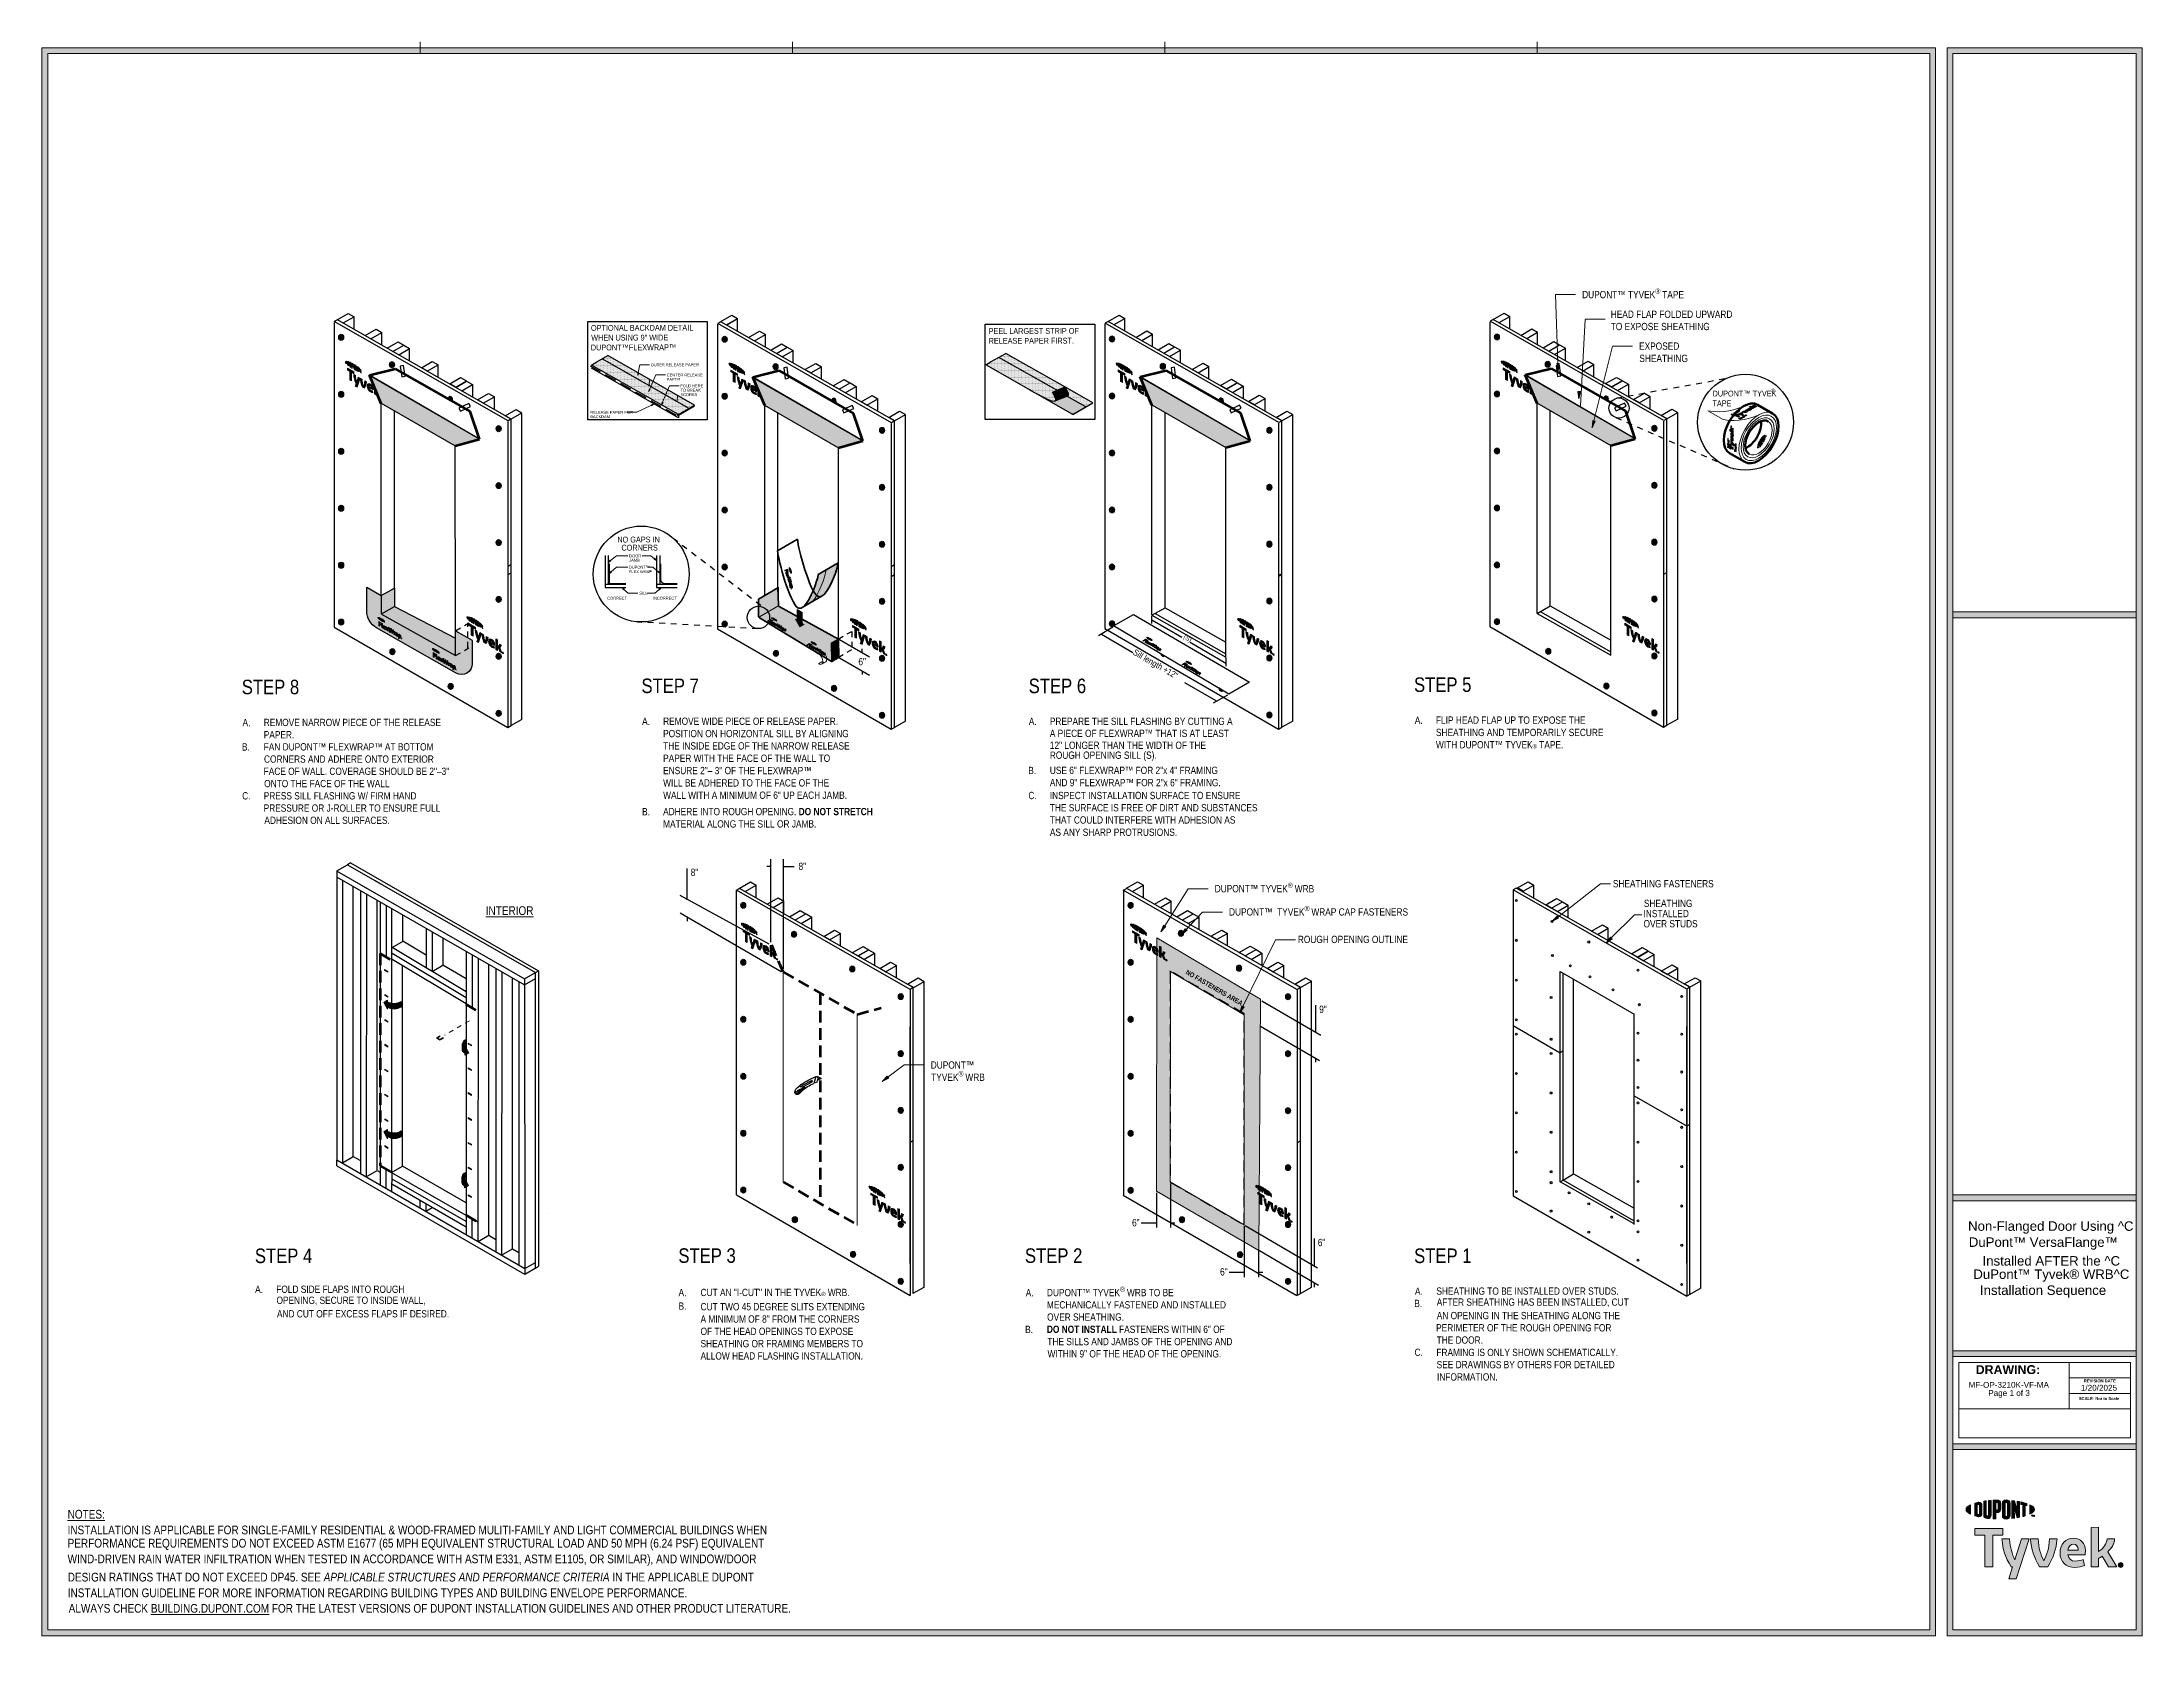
# Model space of a CAD drawing. Header units: inches. Extents: x -20.8 to 74.7, y -53.7 to 19.1.
# Drawn here: x -20.67 to 24.47, y -15.38 to 19.13 of the extents above; entities that cross this region are included whole.
import ezdxf

# ---------------------------------------------------------------- set-up
doc = ezdxf.new("R2010")
doc.units = ezdxf.units.IN
doc.header["$MEASUREMENT"] = 0
for name, pattern in [('AI-Linetype-10', [0.375113, 0.250075, -0.125038]), ('AI-Linetype-11', [0.375113, 0.250075, -0.125038]), ('AI-Linetype-12', [0.250075, 0.125038, -0.125038]), ('AI-Linetype-13', [0.250075, 0.125038, -0.125038]), ('AI-Linetype-14', [0.375113, 0.250075, -0.125038]), ('AI-Linetype-15', [0.375113, 0.250075, -0.125038]), ('AI-Linetype-16', [0.187557, 0.125038, -0.062519]), ('AI-Linetype-17', [0.187557, 0.125038, -0.062519]), ('AI-Linetype-18', [0.187557, 0.125038, -0.062519]), ('AI-Linetype-19', [0.187557, 0.125038, -0.062519]), ('AI-Linetype-2', [0.375113, 0.250075, -0.125038]), ('AI-Linetype-20', [0.187557, 0.125038, -0.062519]), ('AI-Linetype-21', [0.187557, 0.125038, -0.062519]), ('AI-Linetype-3', [0.375113, 0.250075, -0.125038]), ('AI-Linetype-4', [0.375113, 0.250075, -0.125038]), ('AI-Linetype-41', [0.375113, 0.250075, -0.125038]), ('AI-Linetype-42', [0.375113, 0.250075, -0.125038]), ('AI-Linetype-49', [0.055556, 0.041667, -0.013889]), ('AI-Linetype-5', [0.375113, 0.250075, -0.125038]), ('AI-Linetype-50', [0.250075, 0.125038, -0.125038]), ('AI-Linetype-51', [0.250075, 0.125038, -0.125038]), ('AI-Linetype-6', [0.375113, 0.250075, -0.125038]), ('AI-Linetype-7', [0.375113, 0.250075, -0.125038]), ('AI-Linetype-8', [0.375113, 0.250075, -0.125038]), ('AI-Linetype-9', [0.375113, 0.250075, -0.125038])]:
    doc.linetypes.add(name, pattern=pattern)
doc.layers.get('0').update_dxf_attribs({"lineweight": 0})
for name, color, linetype, lineweight in [('.ATI-HATCH', 7, 'Continuous', 0), ('.ATI-TEXT', 7, 'Continuous', 0), ('A-DETL-MEDM', 7, 'Continuous', 0), ('G-ANNO-TTLB', 7, 'Continuous', 0), ('LOGOS', 7, 'Continuous', 0), ('No Fasteners', 7, 'Continuous', 0), ('TYVEK', 7, 'Continuous', 0)]:
    doc.layers.add(name, color=color, linetype=linetype, lineweight=lineweight)

msp = doc.modelspace()

# ---------------------------------------------------------------- texts
at = {"layer": '.ATI-TEXT', "char_height": 0.2, "attachment_point": 7, "rotation": 0.1123}
for s, insert in [('\\C18;\\c0;\\FArial Narrow|b0|i0|c1;\\H0.125037;\\W0.999992;NO GAPS IN', (-8.299, 8.365)), ('\\C18;\\c0;\\FArial Narrow|b0|i0|c1;\\H0.125037;\\W0.999992;CORNERS', (-8.211, 8.191)), ('\\C18;\\c0;\\FArial Narrow|b0|i0|c1;\\H0.062518;\\W0.999992;CORRECT', (-8.517, 7.136)), ('\\C18;\\c0;\\FArial Narrow|b0|i0|c1;\\H0.062518;\\W0.999992;INCORRECT', (-7.534, 7.136)), ('\\L\\C18;\\c0;\\FArial Narrow|b0|i0|c1;\\H0.187555;\\W0.999992;INTERIOR\\l', (-11.128, 0.355))]:
    msp.add_mtext(s, dxfattribs=dict(at, insert=insert))
at = {"layer": '.ATI-TEXT', "char_height": 0.2, "attachment_point": 7}
for s, insert in [('\\C18;\\c0;\\FArial Narrow|b0|i0|c1;\\H0.312594;\\W1.000000;STEP 8', (-16.372, 5.1)), ('\\C18;\\c0;\\FArial Narrow|b0|i0|c1;\\H0.312594;\\W1.000000;STEP 7', (-7.78, 5.125)), ('\\C18;\\c0;\\FArial Narrow|b0|i0|c1;\\H0.312594;\\W1.000000;STEP 6', (0.543, 5.123)), ('\\C18;\\c0;\\FArial Narrow|b0|i0|c1;\\H0.312594;\\W1.000000;STEP 5', (8.825, 5.15)), ('\\C18;\\c0;\\FArial Narrow|b0|i0|c1;\\H0.312594;\\W1.000000;STEP 4', (-16.09, -7.128)), ('\\C18;\\c0;\\FArial Narrow|b0|i0|c1;\\H0.312594;\\W1.000000;STEP 3', (-6.987, -7.123)), ('\\C18;\\c0;\\FArial Narrow|b0|i0|c1;\\H0.312594;\\W1.000000;STEP 2', (0.462, -7.124)), ('\\C18;\\c0;\\FArial Narrow|b0|i0|c1;\\H0.312594;\\W1.000000;STEP 1', (8.828, -7.127)), ('\\C18;\\c0;\\FArial Narrow|b0|i0|c1;\\H0.156297;\\W1.000000;A.', (-6.983, -7.835)), ('\\C18;\\c0;\\FArial Narrow|b0|i0|c1;\\H0.156297;\\W1.000000;B.', (-6.984, -8.125)), ('\\C18;\\c0;\\FArial Narrow|b0|i0|c1;\\H0.156297;\\W1.000000;CUT AN "I-CUT" IN THE TYVEK\\H0.091121;®\\H0.156297; WRB.', (-6.51, -7.835)), ('\\C18;\\c0;\\FArial Narrow|b0|i0|c1;\\H0.156297;\\W1.000000;CUT TWO 45 DEGREE SLITS EXTENDING ', (-6.51, -8.141)), ('\\C18;\\c0;\\FArial Narrow|b0|i0|c1;\\H0.156297;\\W1.000000;A MINIMUM OF 8" FROM THE CORNERS ', (-6.51, -8.406)), ('\\C18;\\c0;\\FArial Narrow|b0|i0|c1;\\H0.156297;\\W1.000000;OF THE HEAD OPENINGS TO EXPOSE ', (-6.51, -8.671)), ('\\C18;\\c0;\\FArial Narrow|b0|i0|c1;\\H0.156297;\\W1.000000;SHEATHING OR FRAMING MEMBERS TO ', (-6.51, -8.935)), ('\\C18;\\c0;\\FArial Narrow|b0|i0|c1;\\H0.156250;\\W1.000000;FRAMING IS ONLY SHOWN SCHEMATICALLY. ', (9.306, -9.124)), ('\\C18;\\c0;\\FArial Narrow|b0|i0|c1;\\H0.156297;\\W1.000000;ALLOW HEAD FLASHING INSTALLATION. ', (-6.51, -9.2)), ('\\C18;\\c0;\\FArial Narrow|b0|i0|c1;\\H0.156250;\\W1.000000;SEE DRAWINGS BY OTHERS FOR DETAILED', (9.311, -9.387)), ('\\C18;\\c0;\\FArial Narrow|b0|i0|c1;\\H0.156250;\\W1.000000;INFORMATION.', (9.32, -9.651))]:
    msp.add_mtext(s, dxfattribs=dict(at, insert=insert))
at = {"char_height": 0.2, "attachment_point": 7}
for s, insert in [('\\C18;\\c0;\\FArial|b0|i0|c1;\\H0.203186;\\W1.000000;Non-Flanged Door Using ^C', (20.734, -6.491)), ('\\C18;\\c0;\\FArial|b0|i0|c1;\\H0.203186;\\W1.000000;DuPont™ VersaFlange™', (20.75, -6.836)), ('\\C18;\\c0;\\FArial|b0|i0|c1;\\H0.203186;\\W1.000000;Installed AFTER the ^C', (21.045, -7.18)), ('\\C18;\\c0;\\FArial|b0|i0|c1;\\H0.203186;\\W1.000000;DuPont™ Tyvek® WRB^C', (20.847, -7.525)), ('\\C18;\\c0;\\FArial|b0|i0|c1;\\H0.203186;\\W1.000000;Installation Sequence', (20.989, -7.869)), ('\\C18;\\c0;\\FArial|b0|i0|c1;\\H0.125038;\\W1.000000;MF-OP-3210K-VF-MA', (20.746, -9.805)), ('\\C18;\\c0;\\FArial|b0|i0|c1;\\H0.125038;\\W1.000000;Page 1 of 3', (21.168, -10.017)), ('\\C18;\\c0;\\FArial|b0|i0|c1;\\H0.125038;\\W1.000000;1/20/2025', (23.159, -9.868))]:
    msp.add_mtext(s, dxfattribs=dict(at, insert=insert))
at = {"layer": 'G-ANNO-TTLB', "char_height": 0.2, "attachment_point": 7}
for s, insert in [('\\C18;\\c0;\\FArial Bold|b1|i0|c1;\\H0.190324;\\W1.000000;DRAWING:', (20.898, -9.511)), ('\\C18;\\c0;\\FArial Bold|b1|i0|c1;\\H0.063441;\\W1.000000;REVISION DATE', (23.222, -9.689)), ('\\C18;\\c0;\\FArial Bold|b1|i0|c1;\\H0.063441;\\W1.000000;SCALE: Not to Scale', (23.115, -10.07))]:
    msp.add_mtext(s, dxfattribs=dict(at, insert=insert))
at = {"layer": 'No Fasteners', "insert": (3.906, -0.902), "char_height": 0.2, "attachment_point": 7, "rotation": 330.0001}
msp.add_mtext('\\C18;\\c0;\\FArial Narrow Bold|b1|i0|c1;\\H0.102191;\\W0.866033;NO FASTENERS AREA', dxfattribs=at)
at = {"layer": 'TYVEK', "char_height": 0.2, "attachment_point": 7}
for s, insert, rotation in [('\\C240;\\c2565101;\\FArial Narrow|b0|i0|c1;\\H0.097055;\\W1.007294;(S)', (3.844, 6.284), 330.0001), ('\\C240;\\c2565101;\\FArial Narrow|b0|i0|c1;\\H0.134569;\\W1.007294;Sill length +12"', (2.749, 5.933), 330.0001), ('\\C240;\\c2565101;\\FArial Narrow|b0|i0|c1;\\H0.156298;\\W1.000002;8"', (-4.403, 1.323), 0.9999), ('\\C240;\\c2565101;\\FArial Narrow|b0|i0|c1;\\H0.156298;\\W1.000002;9"', (6.789, -1.749), 0.9999), ('\\C240;\\c2565101;\\FArial Narrow|b0|i0|c1;\\H0.156298;\\W1.000002;6"', (2.765, -6.336), 0.9999), ('\\C240;\\c2565101;\\FArial Narrow|b0|i0|c1;\\H0.156298;\\W1.000002;6"', (6.758, -6.763), 0.9999), ('\\C240;\\c2565101;\\FArial Narrow|b0|i0|c1;\\H0.156298;\\W1.000002;6"', (4.657, -7.394), 0.9999)]:
    msp.add_mtext(s, dxfattribs=dict(at, insert=insert, rotation=rotation))

# ---------------------------------------------------------------- blocks, each defined once
blk = doc.blocks.new('Block_8')
at = {"layer": 'G-ANNO-TTLB', "true_color": 0xe02127, "transparency": 33554687}
h = blk.add_hatch(color=242, dxfattribs=at)
h.dxf.hatch_style = 2
edge = h.paths.add_edge_path()
edge.add_spline(control_points=[(20.69, -12.42), (20.69, -12.457), (20.727, -12.493), (20.79, -12.523), (20.79, -12.523), (20.79, -12.317), (20.79, -12.317), (20.727, -12.347), (20.69, -12.382), (20.69, -12.42)], knot_values=[0, 0, 0, 0, 1, 1, 1, 2, 2, 2, 3, 3, 3, 3], degree=3, periodic=0)
h = blk.add_hatch(color=242, dxfattribs=at)
h.dxf.hatch_style = 2
edge = h.paths.add_edge_path()
edge.add_spline(control_points=[(20.982, -12.504), (20.982, -12.52), (20.973, -12.525), (20.961, -12.525), (20.952, -12.525), (20.939, -12.522), (20.928, -12.519), (20.928, -12.519), (20.928, -12.322), (20.928, -12.322), (20.939, -12.319), (20.952, -12.316), (20.961, -12.316), (20.973, -12.316), (20.982, -12.321), (20.982, -12.337), (20.982, -12.337), (20.982, -12.504), (20.982, -12.504)], knot_values=[0, 0, 0, 0, 1, 1, 1, 2, 2, 2, 3, 3, 3, 4, 4, 4, 5, 5, 5, 6, 6, 6, 6], degree=3, periodic=0)
edge = h.paths.add_edge_path()
edge.add_spline(control_points=[(20.969, -12.264), (20.951, -12.264), (20.925, -12.27), (20.879, -12.284), (20.879, -12.284), (20.879, -12.557), (20.879, -12.557), (20.919, -12.569), (20.951, -12.576), (20.969, -12.576), (21.01, -12.576), (21.033, -12.551), (21.033, -12.511), (21.033, -12.511), (21.033, -12.33), (21.033, -12.33), (21.033, -12.29), (21.01, -12.264), (20.969, -12.264)], knot_values=[0, 0, 0, 0, 1, 1, 1, 2, 2, 2, 3, 3, 3, 4, 4, 4, 5, 5, 5, 6, 6, 6, 6], degree=3, periodic=0)
h = blk.add_hatch(color=242, dxfattribs=at)
h.dxf.hatch_style = 2
edge = h.paths.add_edge_path()
edge.add_spline(control_points=[(21.176, -12.536), (21.176, -12.551), (21.17, -12.561), (21.151, -12.559), (21.131, -12.557), (21.126, -12.549), (21.126, -12.53), (21.126, -12.53), (21.126, -12.233), (21.126, -12.233), (21.113, -12.235), (21.085, -12.239), (21.072, -12.24), (21.072, -12.24), (21.072, -12.54), (21.072, -12.54), (21.072, -12.588), (21.096, -12.607), (21.151, -12.613), (21.201, -12.619), (21.232, -12.593), (21.232, -12.54), (21.232, -12.54), (21.232, -12.224), (21.232, -12.224), (21.221, -12.224), (21.187, -12.227), (21.176, -12.228), (21.176, -12.228), (21.176, -12.536), (21.176, -12.536)], knot_values=[0, 0, 0, 0, 1, 1, 1, 2, 2, 2, 3, 3, 3, 4, 4, 4, 5, 5, 5, 6, 6, 6, 7, 7, 7, 8, 8, 8, 9, 9, 9, 10, 10, 10, 10], degree=3, periodic=0)
h = blk.add_hatch(color=242, dxfattribs=at)
h.dxf.hatch_style = 2
edge = h.paths.add_edge_path()
edge.add_spline(control_points=[(21.38, -12.405), (21.38, -12.423), (21.374, -12.431), (21.351, -12.431), (21.351, -12.431), (21.332, -12.431), (21.332, -12.431), (21.332, -12.431), (21.332, -12.274), (21.332, -12.274), (21.34, -12.273), (21.345, -12.273), (21.35, -12.273), (21.375, -12.273), (21.38, -12.283), (21.38, -12.3), (21.38, -12.3), (21.38, -12.405), (21.38, -12.405)], knot_values=[0, 0, 0, 0, 1, 1, 1, 2, 2, 2, 3, 3, 3, 4, 4, 4, 5, 5, 5, 6, 6, 6, 6], degree=3, periodic=0)
edge = h.paths.add_edge_path()
edge.add_spline(control_points=[(21.354, -12.218), (21.344, -12.218), (21.308, -12.219), (21.276, -12.221), (21.276, -12.221), (21.276, -12.62), (21.276, -12.62), (21.287, -12.62), (21.316, -12.622), (21.332, -12.622), (21.332, -12.622), (21.332, -12.487), (21.332, -12.487), (21.332, -12.487), (21.354, -12.487), (21.354, -12.487), (21.412, -12.487), (21.437, -12.46), (21.437, -12.41), (21.437, -12.41), (21.437, -12.292), (21.437, -12.292), (21.437, -12.242), (21.409, -12.218), (21.354, -12.218)], knot_values=[0, 0, 0, 0, 1, 1, 1, 2, 2, 2, 3, 3, 3, 4, 4, 4, 5, 5, 5, 6, 6, 6, 7, 7, 7, 8, 8, 8, 8], degree=3, periodic=0)
h = blk.add_hatch(color=242, dxfattribs=at)
h.dxf.hatch_style = 2
edge = h.paths.add_edge_path()
edge.add_spline(control_points=[(21.58, -12.545), (21.58, -12.561), (21.575, -12.569), (21.555, -12.569), (21.535, -12.57), (21.529, -12.561), (21.529, -12.545), (21.529, -12.545), (21.529, -12.296), (21.529, -12.296), (21.529, -12.28), (21.535, -12.271), (21.555, -12.271), (21.575, -12.272), (21.58, -12.28), (21.58, -12.296), (21.58, -12.296), (21.58, -12.545), (21.58, -12.545)], knot_values=[0, 0, 0, 0, 1, 1, 1, 2, 2, 2, 3, 3, 3, 4, 4, 4, 5, 5, 5, 6, 6, 6, 6], degree=3, periodic=0)
edge = h.paths.add_edge_path()
edge.add_spline(control_points=[(21.555, -12.215), (21.503, -12.213), (21.472, -12.236), (21.472, -12.288), (21.472, -12.288), (21.472, -12.549), (21.472, -12.549), (21.472, -12.605), (21.5, -12.628), (21.555, -12.625), (21.609, -12.623), (21.637, -12.603), (21.637, -12.544), (21.637, -12.544), (21.637, -12.294), (21.637, -12.294), (21.637, -12.238), (21.612, -12.218), (21.555, -12.215)], knot_values=[0, 0, 0, 0, 1, 1, 1, 2, 2, 2, 3, 3, 3, 4, 4, 4, 5, 5, 5, 6, 6, 6, 6], degree=3, periodic=0)
h = blk.add_hatch(color=242, dxfattribs=at)
h.dxf.hatch_style = 2
edge = h.paths.add_edge_path()
edge.add_spline(control_points=[(21.793, -12.438), (21.793, -12.438), (21.73, -12.235), (21.73, -12.235), (21.714, -12.233), (21.693, -12.23), (21.677, -12.229), (21.677, -12.229), (21.677, -12.612), (21.677, -12.612), (21.688, -12.611), (21.717, -12.608), (21.731, -12.606), (21.731, -12.606), (21.727, -12.38), (21.727, -12.38), (21.727, -12.38), (21.793, -12.597), (21.793, -12.597), (21.807, -12.595), (21.827, -12.591), (21.84, -12.589), (21.84, -12.589), (21.84, -12.252), (21.84, -12.252), (21.826, -12.249), (21.801, -12.245), (21.789, -12.243), (21.789, -12.243), (21.793, -12.438), (21.793, -12.438)], knot_values=[0, 0, 0, 0, 1, 1, 1, 2, 2, 2, 3, 3, 3, 4, 4, 4, 5, 5, 5, 6, 6, 6, 7, 7, 7, 8, 8, 8, 9, 9, 9, 10, 10, 10, 10], degree=3, periodic=0)
h = blk.add_hatch(color=242, dxfattribs=at)
h.dxf.hatch_style = 2
edge = h.paths.add_edge_path()
edge.add_spline(control_points=[(21.868, -12.311), (21.882, -12.313), (21.896, -12.316), (21.909, -12.319), (21.909, -12.319), (21.909, -12.574), (21.909, -12.574), (21.921, -12.571), (21.944, -12.565), (21.959, -12.56), (21.959, -12.56), (21.959, -12.331), (21.959, -12.331), (21.974, -12.335), (21.988, -12.339), (22, -12.342), (22, -12.342), (22, -12.293), (22, -12.293), (21.961, -12.279), (21.918, -12.268), (21.868, -12.258), (21.868, -12.258), (21.868, -12.311), (21.868, -12.311)], knot_values=[0, 0, 0, 0, 1, 1, 1, 2, 2, 2, 3, 3, 3, 4, 4, 4, 5, 5, 5, 6, 6, 6, 7, 7, 7, 8, 8, 8, 8], degree=3, periodic=0)
h = blk.add_hatch(color=242, dxfattribs=at)
h.dxf.hatch_style = 2
edge = h.paths.add_edge_path()
edge.add_spline(control_points=[(22.161, -12.42), (22.161, -12.457), (22.124, -12.493), (22.06, -12.523), (22.06, -12.523), (22.06, -12.317), (22.06, -12.317), (22.124, -12.347), (22.161, -12.382), (22.161, -12.42)], knot_values=[0, 0, 0, 0, 1, 1, 1, 2, 2, 2, 3, 3, 3, 3], degree=3, periodic=0)
h = blk.add_hatch(color=242, dxfattribs=at)
h.dxf.hatch_style = 2
edge = h.paths.add_edge_path()
edge.add_spline(control_points=[(22.131, -12.543), (22.131, -12.543), (22.137, -12.543), (22.137, -12.543), (22.137, -12.543), (22.146, -12.558), (22.146, -12.558), (22.146, -12.558), (22.155, -12.543), (22.155, -12.543), (22.155, -12.543), (22.161, -12.543), (22.161, -12.543), (22.161, -12.543), (22.161, -12.573), (22.161, -12.573), (22.161, -12.573), (22.155, -12.573), (22.155, -12.573), (22.155, -12.573), (22.155, -12.552), (22.155, -12.552), (22.155, -12.552), (22.146, -12.566), (22.146, -12.566), (22.146, -12.566), (22.146, -12.566), (22.146, -12.566), (22.146, -12.566), (22.136, -12.552), (22.136, -12.552), (22.136, -12.552), (22.136, -12.573), (22.136, -12.573), (22.136, -12.573), (22.131, -12.573), (22.131, -12.573), (22.131, -12.573), (22.131, -12.543), (22.131, -12.543)], knot_values=[0, 0, 0, 0, 1, 1, 1, 2, 2, 2, 3, 3, 3, 4, 4, 4, 5, 5, 5, 6, 6, 6, 7, 7, 7, 8, 8, 8, 9, 9, 9, 10, 10, 10, 11, 11, 11, 12, 12, 12, 13, 13, 13, 13], degree=3, periodic=0)
edge = h.paths.add_edge_path()
edge.add_spline(control_points=[(22.11, -12.549), (22.11, -12.549), (22.101, -12.549), (22.101, -12.549), (22.101, -12.549), (22.101, -12.543), (22.101, -12.543), (22.101, -12.543), (22.125, -12.543), (22.125, -12.543), (22.125, -12.543), (22.125, -12.549), (22.125, -12.549), (22.125, -12.549), (22.115, -12.549), (22.115, -12.549), (22.115, -12.549), (22.115, -12.573), (22.115, -12.573), (22.115, -12.573), (22.11, -12.573), (22.11, -12.573), (22.11, -12.573), (22.11, -12.549), (22.11, -12.549)], knot_values=[0, 0, 0, 0, 1, 1, 1, 2, 2, 2, 3, 3, 3, 4, 4, 4, 5, 5, 5, 6, 6, 6, 7, 7, 7, 8, 8, 8, 8], degree=3, periodic=0)
at = {"layer": 'G-ANNO-TTLB'}
for points, knots in [([(20.69, -12.42), (20.69, -12.457), (20.727, -12.493), (20.79, -12.523), (20.79, -12.523), (20.79, -12.317), (20.79, -12.317), (20.727, -12.347), (20.69, -12.382), (20.69, -12.42)], [0, 0, 0, 0, 1, 1, 1, 2, 2, 2, 3, 3, 3, 3]), ([(20.969, -12.264), (20.951, -12.264), (20.925, -12.27), (20.879, -12.284), (20.879, -12.284), (20.879, -12.557), (20.879, -12.557), (20.919, -12.569), (20.951, -12.576), (20.969, -12.576), (21.01, -12.576), (21.033, -12.551), (21.033, -12.511), (21.033, -12.511), (21.033, -12.33), (21.033, -12.33), (21.033, -12.29), (21.01, -12.264), (20.969, -12.264)], [0, 0, 0, 0, 1, 1, 1, 2, 2, 2, 3, 3, 3, 4, 4, 4, 5, 5, 5, 6, 6, 6, 6]), ([(20.982, -12.504), (20.982, -12.52), (20.973, -12.525), (20.961, -12.525), (20.952, -12.525), (20.939, -12.522), (20.928, -12.519), (20.928, -12.519), (20.928, -12.322), (20.928, -12.322), (20.939, -12.319), (20.952, -12.316), (20.961, -12.316), (20.973, -12.316), (20.982, -12.321), (20.982, -12.337), (20.982, -12.337), (20.982, -12.504), (20.982, -12.504)], [0, 0, 0, 0, 1, 1, 1, 2, 2, 2, 3, 3, 3, 4, 4, 4, 5, 5, 5, 6, 6, 6, 6]), ([(21.176, -12.536), (21.176, -12.551), (21.17, -12.561), (21.151, -12.559), (21.131, -12.557), (21.126, -12.549), (21.126, -12.53), (21.126, -12.53), (21.126, -12.233), (21.126, -12.233), (21.113, -12.235), (21.085, -12.239), (21.072, -12.24), (21.072, -12.24), (21.072, -12.54), (21.072, -12.54), (21.072, -12.588), (21.096, -12.607), (21.151, -12.613), (21.201, -12.619), (21.232, -12.593), (21.232, -12.54), (21.232, -12.54), (21.232, -12.224), (21.232, -12.224), (21.221, -12.224), (21.187, -12.227), (21.176, -12.228), (21.176, -12.228), (21.176, -12.536), (21.176, -12.536)], [0, 0, 0, 0, 1, 1, 1, 2, 2, 2, 3, 3, 3, 4, 4, 4, 5, 5, 5, 6, 6, 6, 7, 7, 7, 8, 8, 8, 9, 9, 9, 10, 10, 10, 10]), ([(21.354, -12.218), (21.344, -12.218), (21.308, -12.219), (21.276, -12.221), (21.276, -12.221), (21.276, -12.62), (21.276, -12.62), (21.287, -12.62), (21.316, -12.622), (21.332, -12.622), (21.332, -12.622), (21.332, -12.487), (21.332, -12.487), (21.332, -12.487), (21.354, -12.487), (21.354, -12.487), (21.412, -12.487), (21.437, -12.46), (21.437, -12.41), (21.437, -12.41), (21.437, -12.292), (21.437, -12.292), (21.437, -12.242), (21.409, -12.218), (21.354, -12.218)], [0, 0, 0, 0, 1, 1, 1, 2, 2, 2, 3, 3, 3, 4, 4, 4, 5, 5, 5, 6, 6, 6, 7, 7, 7, 8, 8, 8, 8]), ([(21.38, -12.405), (21.38, -12.423), (21.374, -12.431), (21.351, -12.431), (21.351, -12.431), (21.332, -12.431), (21.332, -12.431), (21.332, -12.431), (21.332, -12.274), (21.332, -12.274), (21.34, -12.273), (21.345, -12.273), (21.35, -12.273), (21.375, -12.273), (21.38, -12.283), (21.38, -12.3), (21.38, -12.3), (21.38, -12.405), (21.38, -12.405)], [0, 0, 0, 0, 1, 1, 1, 2, 2, 2, 3, 3, 3, 4, 4, 4, 5, 5, 5, 6, 6, 6, 6]), ([(21.555, -12.215), (21.503, -12.213), (21.472, -12.236), (21.472, -12.288), (21.472, -12.288), (21.472, -12.549), (21.472, -12.549), (21.472, -12.605), (21.5, -12.628), (21.555, -12.625), (21.609, -12.623), (21.637, -12.603), (21.637, -12.544), (21.637, -12.544), (21.637, -12.294), (21.637, -12.294), (21.637, -12.238), (21.612, -12.218), (21.555, -12.215)], [0, 0, 0, 0, 1, 1, 1, 2, 2, 2, 3, 3, 3, 4, 4, 4, 5, 5, 5, 6, 6, 6, 6]), ([(21.58, -12.545), (21.58, -12.561), (21.575, -12.569), (21.555, -12.569), (21.535, -12.57), (21.529, -12.561), (21.529, -12.545), (21.529, -12.545), (21.529, -12.296), (21.529, -12.296), (21.529, -12.28), (21.535, -12.271), (21.555, -12.271), (21.575, -12.272), (21.58, -12.28), (21.58, -12.296), (21.58, -12.296), (21.58, -12.545), (21.58, -12.545)], [0, 0, 0, 0, 1, 1, 1, 2, 2, 2, 3, 3, 3, 4, 4, 4, 5, 5, 5, 6, 6, 6, 6]), ([(21.793, -12.438), (21.793, -12.438), (21.73, -12.235), (21.73, -12.235), (21.714, -12.233), (21.693, -12.23), (21.677, -12.229), (21.677, -12.229), (21.677, -12.612), (21.677, -12.612), (21.688, -12.611), (21.717, -12.608), (21.731, -12.606), (21.731, -12.606), (21.727, -12.38), (21.727, -12.38), (21.727, -12.38), (21.793, -12.597), (21.793, -12.597), (21.807, -12.595), (21.827, -12.591), (21.84, -12.589), (21.84, -12.589), (21.84, -12.252), (21.84, -12.252), (21.826, -12.249), (21.801, -12.245), (21.789, -12.243), (21.789, -12.243), (21.793, -12.438), (21.793, -12.438)], [0, 0, 0, 0, 1, 1, 1, 2, 2, 2, 3, 3, 3, 4, 4, 4, 5, 5, 5, 6, 6, 6, 7, 7, 7, 8, 8, 8, 9, 9, 9, 10, 10, 10, 10]), ([(21.868, -12.311), (21.882, -12.313), (21.896, -12.316), (21.909, -12.319), (21.909, -12.319), (21.909, -12.574), (21.909, -12.574), (21.921, -12.571), (21.944, -12.565), (21.959, -12.56), (21.959, -12.56), (21.959, -12.331), (21.959, -12.331), (21.974, -12.335), (21.988, -12.339), (22, -12.342), (22, -12.342), (22, -12.293), (22, -12.293), (21.961, -12.279), (21.918, -12.268), (21.868, -12.258), (21.868, -12.258), (21.868, -12.311), (21.868, -12.311)], [0, 0, 0, 0, 1, 1, 1, 2, 2, 2, 3, 3, 3, 4, 4, 4, 5, 5, 5, 6, 6, 6, 7, 7, 7, 8, 8, 8, 8]), ([(22.161, -12.42), (22.161, -12.457), (22.124, -12.493), (22.06, -12.523), (22.06, -12.523), (22.06, -12.317), (22.06, -12.317), (22.124, -12.347), (22.161, -12.382), (22.161, -12.42)], [0, 0, 0, 0, 1, 1, 1, 2, 2, 2, 3, 3, 3, 3]), ([(22.11, -12.549), (22.11, -12.549), (22.101, -12.549), (22.101, -12.549), (22.101, -12.549), (22.101, -12.543), (22.101, -12.543), (22.101, -12.543), (22.125, -12.543), (22.125, -12.543), (22.125, -12.543), (22.125, -12.549), (22.125, -12.549), (22.125, -12.549), (22.115, -12.549), (22.115, -12.549), (22.115, -12.549), (22.115, -12.573), (22.115, -12.573), (22.115, -12.573), (22.11, -12.573), (22.11, -12.573), (22.11, -12.573), (22.11, -12.549), (22.11, -12.549)], [0, 0, 0, 0, 1, 1, 1, 2, 2, 2, 3, 3, 3, 4, 4, 4, 5, 5, 5, 6, 6, 6, 7, 7, 7, 8, 8, 8, 8]), ([(22.131, -12.543), (22.131, -12.543), (22.137, -12.543), (22.137, -12.543), (22.137, -12.543), (22.146, -12.558), (22.146, -12.558), (22.146, -12.558), (22.155, -12.543), (22.155, -12.543), (22.155, -12.543), (22.161, -12.543), (22.161, -12.543), (22.161, -12.543), (22.161, -12.573), (22.161, -12.573), (22.161, -12.573), (22.155, -12.573), (22.155, -12.573), (22.155, -12.573), (22.155, -12.552), (22.155, -12.552), (22.155, -12.552), (22.146, -12.566), (22.146, -12.566), (22.146, -12.566), (22.146, -12.566), (22.146, -12.566), (22.146, -12.566), (22.136, -12.552), (22.136, -12.552), (22.136, -12.552), (22.136, -12.573), (22.136, -12.573), (22.136, -12.573), (22.131, -12.573), (22.131, -12.573), (22.131, -12.573), (22.131, -12.543), (22.131, -12.543)], [0, 0, 0, 0, 1, 1, 1, 2, 2, 2, 3, 3, 3, 4, 4, 4, 5, 5, 5, 6, 6, 6, 7, 7, 7, 8, 8, 8, 9, 9, 9, 10, 10, 10, 11, 11, 11, 12, 12, 12, 13, 13, 13, 13])]:
    blk.add_open_spline(points, degree=3, knots=knots, dxfattribs=at)
blk = doc.blocks.new('Block_12')
at = {"layer": 'G-ANNO-TTLB', "true_color": 0x15497e, "transparency": 33554687}
h = blk.add_hatch(color=156, dxfattribs=at)
h.dxf.hatch_style = 2
h.paths.add_polyline_path([(21.482, -12.831), (20.879, -12.831), (20.879, -12.974), (21.097, -12.974), (21.097, -13.651), (21.264, -13.651), (21.264, -12.974), (21.482, -12.974)])
h = blk.add_hatch(color=156, dxfattribs=at)
h.dxf.hatch_style = 2
edge = h.paths.add_edge_path()
edge.add_spline(control_points=[(22.486, -13.052), (22.475, -13.253), (22.431, -13.389), (22.362, -13.521), (22.295, -13.389), (22.251, -13.253), (22.239, -13.052), (22.239, -13.052), (22.076, -13.052), (22.076, -13.052), (22.093, -13.288), (22.146, -13.439), (22.273, -13.651), (22.273, -13.651), (22.452, -13.651), (22.452, -13.651), (22.574, -13.439), (22.624, -13.288), (22.648, -13.052), (22.648, -13.052), (22.486, -13.052), (22.486, -13.052)], knot_values=[0, 0, 0, 0, 1, 1, 1, 2, 2, 2, 3, 3, 3, 4, 4, 4, 5, 5, 5, 6, 6, 6, 7, 7, 7, 7], degree=3, periodic=0)
h = blk.add_hatch(color=156, dxfattribs=at)
h.dxf.hatch_style = 2
edge = h.paths.add_edge_path()
edge.add_spline(control_points=[(22.879, -13.295), (22.879, -13.295), (23.101, -13.295), (23.101, -13.295), (23.101, -13.295), (23.101, -13.281), (23.101, -13.281), (23.101, -13.215), (23.066, -13.167), (23.002, -13.167), (22.934, -13.167), (22.889, -13.215), (22.879, -13.295)], knot_values=[0, 0, 0, 0, 1, 1, 1, 2, 2, 2, 3, 3, 3, 4, 4, 4, 4], degree=3, periodic=0)
edge = h.paths.add_edge_path()
edge.add_spline(control_points=[(23.234, -13.625), (23.182, -13.649), (23.106, -13.665), (23.029, -13.665), (22.84, -13.665), (22.711, -13.546), (22.711, -13.351), (22.711, -13.165), (22.829, -13.038), (23.002, -13.038), (23.155, -13.038), (23.256, -13.147), (23.256, -13.304), (23.256, -13.339), (23.254, -13.37), (23.251, -13.393), (23.251, -13.393), (22.881, -13.393), (22.881, -13.393), (22.896, -13.487), (22.951, -13.529), (23.045, -13.529), (23.102, -13.529), (23.158, -13.516), (23.208, -13.495), (23.208, -13.495), (23.234, -13.625), (23.234, -13.625)], knot_values=[0, 0, 0, 0, 1, 1, 1, 2, 2, 2, 3, 3, 3, 4, 4, 4, 5, 5, 5, 6, 6, 6, 7, 7, 7, 8, 8, 8, 9, 9, 9, 9], degree=3, periodic=0)
h = blk.add_hatch(color=156, dxfattribs=at)
h.dxf.hatch_style = 2
edge = h.paths.add_edge_path()
edge.add_spline(control_points=[(23.736, -13.331), (23.736, -13.331), (23.93, -13.651), (23.93, -13.651), (23.93, -13.651), (23.754, -13.651), (23.754, -13.651), (23.754, -13.651), (23.619, -13.423), (23.619, -13.423), (23.595, -13.44), (23.569, -13.458), (23.541, -13.475), (23.541, -13.475), (23.541, -13.651), (23.541, -13.651), (23.541, -13.651), (23.379, -13.651), (23.379, -13.651), (23.379, -13.651), (23.379, -12.811), (23.379, -12.811), (23.379, -12.811), (23.541, -12.803), (23.541, -12.803), (23.541, -12.803), (23.541, -13.32), (23.541, -13.32), (23.651, -13.248), (23.705, -13.166), (23.724, -13.052), (23.724, -13.052), (23.884, -13.052), (23.884, -13.052), (23.881, -13.153), (23.829, -13.243), (23.736, -13.331)], knot_values=[0, 0, 0, 0, 1, 1, 1, 2, 2, 2, 3, 3, 3, 4, 4, 4, 5, 5, 5, 6, 6, 6, 7, 7, 7, 8, 8, 8, 9, 9, 9, 10, 10, 10, 11, 11, 11, 12, 12, 12, 12], degree=3, periodic=0)
at = {"layer": 'G-ANNO-TTLB'}
blk.add_lwpolyline([(21.482, -12.831), (20.879, -12.831), (20.879, -12.974), (21.097, -12.974), (21.097, -13.651), (21.264, -13.651), (21.264, -12.974), (21.482, -12.974)], close=True, dxfattribs=at)
for points, knots in [([(22.486, -13.052), (22.475, -13.253), (22.431, -13.389), (22.362, -13.521), (22.295, -13.389), (22.251, -13.253), (22.239, -13.052), (22.239, -13.052), (22.076, -13.052), (22.076, -13.052), (22.093, -13.288), (22.146, -13.439), (22.273, -13.651), (22.273, -13.651), (22.452, -13.651), (22.452, -13.651), (22.574, -13.439), (22.624, -13.288), (22.648, -13.052), (22.648, -13.052), (22.486, -13.052), (22.486, -13.052)], [0, 0, 0, 0, 1, 1, 1, 2, 2, 2, 3, 3, 3, 4, 4, 4, 5, 5, 5, 6, 6, 6, 7, 7, 7, 7]), ([(23.234, -13.625), (23.182, -13.649), (23.106, -13.665), (23.029, -13.665), (22.84, -13.665), (22.711, -13.546), (22.711, -13.351), (22.711, -13.165), (22.829, -13.038), (23.002, -13.038), (23.155, -13.038), (23.256, -13.147), (23.256, -13.304), (23.256, -13.339), (23.254, -13.37), (23.251, -13.393), (23.251, -13.393), (22.881, -13.393), (22.881, -13.393), (22.896, -13.487), (22.951, -13.529), (23.045, -13.529), (23.102, -13.529), (23.158, -13.516), (23.208, -13.495), (23.208, -13.495), (23.234, -13.625), (23.234, -13.625)], [0, 0, 0, 0, 1, 1, 1, 2, 2, 2, 3, 3, 3, 4, 4, 4, 5, 5, 5, 6, 6, 6, 7, 7, 7, 8, 8, 8, 9, 9, 9, 9]), ([(23.736, -13.331), (23.736, -13.331), (23.93, -13.651), (23.93, -13.651), (23.93, -13.651), (23.754, -13.651), (23.754, -13.651), (23.754, -13.651), (23.619, -13.423), (23.619, -13.423), (23.595, -13.44), (23.569, -13.458), (23.541, -13.475), (23.541, -13.475), (23.541, -13.651), (23.541, -13.651), (23.541, -13.651), (23.379, -13.651), (23.379, -13.651), (23.379, -13.651), (23.379, -12.811), (23.379, -12.811), (23.379, -12.811), (23.541, -12.803), (23.541, -12.803), (23.541, -12.803), (23.541, -13.32), (23.541, -13.32), (23.651, -13.248), (23.705, -13.166), (23.724, -13.052), (23.724, -13.052), (23.884, -13.052), (23.884, -13.052), (23.881, -13.153), (23.829, -13.243), (23.736, -13.331)], [0, 0, 0, 0, 1, 1, 1, 2, 2, 2, 3, 3, 3, 4, 4, 4, 5, 5, 5, 6, 6, 6, 7, 7, 7, 8, 8, 8, 9, 9, 9, 10, 10, 10, 11, 11, 11, 12, 12, 12, 12]), ([(22.879, -13.295), (22.879, -13.295), (23.101, -13.295), (23.101, -13.295), (23.101, -13.295), (23.101, -13.281), (23.101, -13.281), (23.101, -13.215), (23.066, -13.167), (23.002, -13.167), (22.934, -13.167), (22.889, -13.215), (22.879, -13.295)], [0, 0, 0, 0, 1, 1, 1, 2, 2, 2, 3, 3, 3, 4, 4, 4, 4])]:
    blk.add_open_spline(points, degree=3, knots=knots, dxfattribs=at)
blk = doc.blocks.new('Block_11')
at = {"layer": 'G-ANNO-TTLB', "true_color": 0x15497e, "transparency": 33554687}
h = blk.add_hatch(color=156, dxfattribs=at)
h.dxf.hatch_style = 2
edge = h.paths.add_edge_path()
edge.add_spline(control_points=[(21.885, -13.052), (21.885, -13.052), (21.74, -13.503), (21.74, -13.503), (21.678, -13.376), (21.638, -13.244), (21.626, -13.052), (21.626, -13.052), (21.463, -13.052), (21.463, -13.052), (21.48, -13.288), (21.533, -13.439), (21.66, -13.651), (21.66, -13.651), (21.692, -13.651), (21.692, -13.651), (21.692, -13.651), (21.609, -13.909), (21.609, -13.909), (21.609, -13.909), (21.771, -13.909), (21.771, -13.909), (21.771, -13.909), (22.047, -13.052), (22.047, -13.052), (22.047, -13.052), (21.885, -13.052), (21.885, -13.052)], knot_values=[0, 0, 0, 0, 1, 1, 1, 2, 2, 2, 3, 3, 3, 4, 4, 4, 5, 5, 5, 6, 6, 6, 7, 7, 7, 8, 8, 8, 9, 9, 9, 9], degree=3, periodic=0)
at = {"layer": 'G-ANNO-TTLB'}
blk.add_open_spline([(21.885, -13.052), (21.885, -13.052), (21.74, -13.503), (21.74, -13.503), (21.678, -13.376), (21.638, -13.244), (21.626, -13.052), (21.626, -13.052), (21.463, -13.052), (21.463, -13.052), (21.48, -13.288), (21.533, -13.439), (21.66, -13.651), (21.66, -13.651), (21.692, -13.651), (21.692, -13.651), (21.692, -13.651), (21.609, -13.909), (21.609, -13.909), (21.609, -13.909), (21.771, -13.909), (21.771, -13.909), (21.771, -13.909), (22.047, -13.052), (22.047, -13.052), (22.047, -13.052), (21.885, -13.052), (21.885, -13.052)], degree=3, knots=[0, 0, 0, 0, 1, 1, 1, 2, 2, 2, 3, 3, 3, 4, 4, 4, 5, 5, 5, 6, 6, 6, 7, 7, 7, 8, 8, 8, 9, 9, 9, 9], dxfattribs=at)
blk.add_blockref('Block_12', (0, 0), dxfattribs=at)
blk = doc.blocks.new('Block_13')
at = {"layer": 'G-ANNO-TTLB', "true_color": 0x15497e, "transparency": 33554687}
h = blk.add_hatch(color=156, dxfattribs=at)
h.dxf.hatch_style = 2
edge = h.paths.add_edge_path()
edge.add_spline(control_points=[(24.008, -13.596), (24.008, -13.596), (24.008, -13.611), (24.008, -13.611), (24.008, -13.611), (24.014, -13.611), (24.014, -13.611), (24.021, -13.611), (24.024, -13.61), (24.024, -13.604), (24.024, -13.598), (24.021, -13.596), (24.014, -13.596), (24.014, -13.596), (24.008, -13.596), (24.008, -13.596)], knot_values=[0, 0, 0, 0, 1, 1, 1, 2, 2, 2, 3, 3, 3, 4, 4, 4, 5, 5, 5, 5], degree=3, periodic=0)
edge = h.paths.add_edge_path()
edge.add_spline(control_points=[(23.996, -13.586), (23.996, -13.586), (24.014, -13.586), (24.014, -13.586), (24.029, -13.586), (24.035, -13.593), (24.035, -13.604), (24.035, -13.611), (24.032, -13.617), (24.025, -13.619), (24.029, -13.626), (24.033, -13.632), (24.039, -13.639), (24.039, -13.639), (24.025, -13.639), (24.025, -13.639), (24.021, -13.633), (24.017, -13.627), (24.014, -13.621), (24.014, -13.621), (24.008, -13.621), (24.008, -13.621), (24.008, -13.621), (24.008, -13.639), (24.008, -13.639), (24.008, -13.639), (23.996, -13.639), (23.996, -13.639), (23.996, -13.639), (23.996, -13.586), (23.996, -13.586)], knot_values=[0, 0, 0, 0, 1, 1, 1, 2, 2, 2, 3, 3, 3, 4, 4, 4, 5, 5, 5, 6, 6, 6, 7, 7, 7, 8, 8, 8, 9, 9, 9, 10, 10, 10, 10], degree=3, periodic=0)
edge = h.paths.add_edge_path()
edge.add_spline(control_points=[(24.015, -13.573), (23.99, -13.573), (23.975, -13.587), (23.975, -13.614), (23.975, -13.64), (23.99, -13.655), (24.015, -13.655), (24.04, -13.655), (24.055, -13.64), (24.055, -13.614), (24.055, -13.587), (24.04, -13.573), (24.015, -13.573)], knot_values=[0, 0, 0, 0, 1, 1, 1, 2, 2, 2, 3, 3, 3, 4, 4, 4, 4], degree=3, periodic=0)
edge = h.paths.add_edge_path()
edge.add_spline(control_points=[(24.015, -13.562), (24.047, -13.562), (24.067, -13.582), (24.067, -13.614), (24.067, -13.645), (24.046, -13.665), (24.015, -13.665), (23.983, -13.665), (23.963, -13.645), (23.963, -13.614), (23.963, -13.582), (23.983, -13.562), (24.015, -13.562)], knot_values=[0, 0, 0, 0, 1, 1, 1, 2, 2, 2, 3, 3, 3, 4, 4, 4, 4], degree=3, periodic=0)
at = {"layer": 'G-ANNO-TTLB'}
for points, knots in [([(24.015, -13.562), (24.047, -13.562), (24.067, -13.582), (24.067, -13.614), (24.067, -13.645), (24.046, -13.665), (24.015, -13.665), (23.983, -13.665), (23.963, -13.645), (23.963, -13.614), (23.963, -13.582), (23.983, -13.562), (24.015, -13.562)], [0, 0, 0, 0, 1, 1, 1, 2, 2, 2, 3, 3, 3, 4, 4, 4, 4]), ([(24.015, -13.573), (23.99, -13.573), (23.975, -13.587), (23.975, -13.614), (23.975, -13.64), (23.99, -13.655), (24.015, -13.655), (24.04, -13.655), (24.055, -13.64), (24.055, -13.614), (24.055, -13.587), (24.04, -13.573), (24.015, -13.573)], [0, 0, 0, 0, 1, 1, 1, 2, 2, 2, 3, 3, 3, 4, 4, 4, 4]), ([(23.996, -13.586), (23.996, -13.586), (24.014, -13.586), (24.014, -13.586), (24.029, -13.586), (24.035, -13.593), (24.035, -13.604), (24.035, -13.611), (24.032, -13.617), (24.025, -13.619), (24.029, -13.626), (24.033, -13.632), (24.039, -13.639), (24.039, -13.639), (24.025, -13.639), (24.025, -13.639), (24.021, -13.633), (24.017, -13.627), (24.014, -13.621), (24.014, -13.621), (24.008, -13.621), (24.008, -13.621), (24.008, -13.621), (24.008, -13.639), (24.008, -13.639), (24.008, -13.639), (23.996, -13.639), (23.996, -13.639), (23.996, -13.639), (23.996, -13.586), (23.996, -13.586)], [0, 0, 0, 0, 1, 1, 1, 2, 2, 2, 3, 3, 3, 4, 4, 4, 5, 5, 5, 6, 6, 6, 7, 7, 7, 8, 8, 8, 9, 9, 9, 10, 10, 10, 10]), ([(24.008, -13.596), (24.008, -13.596), (24.008, -13.611), (24.008, -13.611), (24.008, -13.611), (24.014, -13.611), (24.014, -13.611), (24.021, -13.611), (24.024, -13.61), (24.024, -13.604), (24.024, -13.598), (24.021, -13.596), (24.014, -13.596), (24.014, -13.596), (24.008, -13.596), (24.008, -13.596)], [0, 0, 0, 0, 1, 1, 1, 2, 2, 2, 3, 3, 3, 4, 4, 4, 5, 5, 5, 5])]:
    blk.add_open_spline(points, degree=3, knots=knots, dxfattribs=at)
blk = doc.blocks.new('Block_10')
at = {"layer": 'G-ANNO-TTLB'}
for name in ['Block_11', 'Block_13']:
    blk.add_blockref(name, (0, 0), dxfattribs=at)
blk = doc.blocks.new('Block_9')
at = {"layer": 'G-ANNO-TTLB'}
blk.add_blockref('Block_10', (0, 0), dxfattribs=at)
blk = doc.blocks.new('Block_7')
at = {"layer": 'G-ANNO-TTLB'}
for name in ['Block_8', 'Block_9']:
    blk.add_blockref(name, (0, 0), dxfattribs=at)
blk = doc.blocks.new('Block_115')
at = {"layer": 'TYVEK', "true_color": 0x003b71, "transparency": 33554687}
h = blk.add_hatch(color=156, dxfattribs=at)
h.dxf.hatch_style = 2
edge = h.paths.add_edge_path()
edge.add_spline(control_points=[(-3.597, 11.4), (-3.597, 11.385), (-3.601, 11.372), (-3.606, 11.361), (-3.606, 11.361), (-3.645, 11.383), (-3.645, 11.383), (-3.645, 11.383), (-3.648, 11.385), (-3.648, 11.385), (-3.648, 11.385), (-3.66, 11.392), (-3.66, 11.392), (-3.66, 11.392), (-3.698, 11.413), (-3.698, 11.413), (-3.693, 11.443), (-3.673, 11.466), (-3.648, 11.466), (-3.62, 11.466), (-3.597, 11.436), (-3.597, 11.4)], knot_values=[0, 0, 0, 0, 1, 1, 1, 2, 2, 2, 3, 3, 3, 4, 4, 4, 5, 5, 5, 6, 6, 6, 7, 7, 7, 7], degree=3, periodic=0)
at = {"layer": 'TYVEK', "color": 252, "lineweight": 25, "true_color": 0x838484}
blk.add_line((-3.662, 11.4), (-3.635, 11.4), dxfattribs=at)
blk.add_lwpolyline([(-3.648, 11.417), (-3.648, 11.4), (-3.648, 11.385)], dxfattribs=at)
at = {"layer": 'TYVEK', "color": 18, "lineweight": 25, "true_color": 0x000000}
blk.add_open_spline([(-3.597, 11.4), (-3.597, 11.385), (-3.601, 11.372), (-3.606, 11.361), (-3.606, 11.361), (-3.645, 11.383), (-3.645, 11.383), (-3.645, 11.383), (-3.648, 11.385), (-3.648, 11.385), (-3.648, 11.385), (-3.66, 11.392), (-3.66, 11.392), (-3.66, 11.392), (-3.698, 11.413), (-3.698, 11.413), (-3.693, 11.443), (-3.673, 11.466), (-3.648, 11.466), (-3.62, 11.466), (-3.597, 11.436), (-3.597, 11.4)], degree=3, knots=[0, 0, 0, 0, 1, 1, 1, 2, 2, 2, 3, 3, 3, 4, 4, 4, 5, 5, 5, 6, 6, 6, 7, 7, 7, 7], dxfattribs=at)
at = {"layer": 'TYVEK', "color": 252, "lineweight": 25, "true_color": 0x838484}
blk.add_open_spline([(-3.634, 11.4), (-3.634, 11.392), (-3.639, 11.385), (-3.645, 11.383), (-3.645, 11.383), (-3.648, 11.385), (-3.648, 11.385), (-3.648, 11.385), (-3.66, 11.392), (-3.66, 11.392), (-3.661, 11.394), (-3.662, 11.397), (-3.662, 11.4), (-3.662, 11.409), (-3.655, 11.417), (-3.648, 11.417), (-3.641, 11.417), (-3.634, 11.409), (-3.634, 11.4)], degree=3, knots=[0, 0, 0, 0, 1, 1, 1, 2, 2, 2, 3, 3, 3, 4, 4, 4, 5, 5, 5, 6, 6, 6, 6], dxfattribs=at)
blk = doc.blocks.new('Block_116')
at = {"layer": 'TYVEK', "true_color": 0x003b71, "transparency": 33554687}
h = blk.add_hatch(color=156, dxfattribs=at)
h.dxf.hatch_style = 2
edge = h.paths.add_edge_path()
edge.add_ellipse((-4.899, 12.148), major_axis=(0, 0.0664), ratio=0.766948, start_angle=0, end_angle=360)
at = {"layer": 'TYVEK', "color": 252, "lineweight": 25, "true_color": 0x838484}
for p, q in [((-4.913, 12.149), (-4.886, 12.149)), ((-4.899, 12.166), (-4.899, 12.131))]:
    blk.add_line(p, q, dxfattribs=at)
at = {"layer": 'TYVEK', "color": 18, "lineweight": 25, "true_color": 0x000000}
blk.add_ellipse((-4.899, 12.148), major_axis=(0, 0.0664), ratio=0.766948, dxfattribs=at)
at = {"layer": 'TYVEK', "color": 252, "lineweight": 25, "true_color": 0x838484}
blk.add_ellipse((-4.899, 12.149), major_axis=(0, 0.0171), ratio=0.788846, dxfattribs=at)
blk = doc.blocks.new('Block_117')
at = {"layer": 'TYVEK', "color": 18, "lineweight": 25, "true_color": 0x000000}
blk.add_lwpolyline([(-5.963, 12.76)], dxfattribs=at)
blk = doc.blocks.new('Block_114')
at = {"layer": 'TYVEK', "color": 18, "lineweight": 25, "true_color": 0x000000}
blk.add_lwpolyline([(-2.657, 9.449)], dxfattribs=at)
at = {"layer": 'TYVEK'}
for name in ['Block_117', 'Block_116', 'Block_115']:
    blk.add_blockref(name, (0, 0), dxfattribs=at)
blk = doc.blocks.new('Block_119')
at = {"layer": 'TYVEK', "true_color": 0x003b71, "transparency": 33554687}
h = blk.add_hatch(color=156, dxfattribs=at)
h.dxf.hatch_style = 2
edge = h.paths.add_edge_path()
edge.add_ellipse((-2.608, 10.775), major_axis=(0, 0.0664), ratio=0.766948, start_angle=0, end_angle=360)
at = {"layer": 'TYVEK', "color": 252, "lineweight": 25, "true_color": 0x838484}
for p, q in [((-2.621, 10.776), (-2.594, 10.776)), ((-2.608, 10.793), (-2.608, 10.759))]:
    blk.add_line(p, q, dxfattribs=at)
at = {"layer": 'TYVEK', "color": 18, "lineweight": 25, "true_color": 0x000000}
blk.add_ellipse((-2.608, 10.775), major_axis=(0, 0.0664), ratio=0.766948, dxfattribs=at)
at = {"layer": 'TYVEK', "color": 252, "lineweight": 25, "true_color": 0x838484}
blk.add_ellipse((-2.608, 10.776), major_axis=(0, 0.0171), ratio=0.788846, dxfattribs=at)
blk = doc.blocks.new('Block_120')
at = {"layer": 'TYVEK', "true_color": 0x003b71, "transparency": 33554687}
h = blk.add_hatch(color=156, dxfattribs=at)
h.dxf.hatch_style = 2
edge = h.paths.add_edge_path()
edge.add_ellipse((-2.608, 4.654), major_axis=(0, 0.0664), ratio=0.766948, start_angle=0, end_angle=360)
at = {"layer": 'TYVEK', "color": 252, "lineweight": 25, "true_color": 0x838484}
for p, q in [((-2.621, 4.654), (-2.594, 4.654)), ((-2.608, 4.671), (-2.608, 4.637))]:
    blk.add_line(p, q, dxfattribs=at)
at = {"layer": 'TYVEK', "color": 18, "lineweight": 25, "true_color": 0x000000}
blk.add_ellipse((-2.608, 4.654), major_axis=(0, 0.0664), ratio=0.766948, dxfattribs=at)
at = {"layer": 'TYVEK', "color": 252, "lineweight": 25, "true_color": 0x838484}
blk.add_ellipse((-2.608, 4.654), major_axis=(0, 0.0171), ratio=0.788846, dxfattribs=at)
blk = doc.blocks.new('Block_121')
at = {"layer": 'TYVEK', "true_color": 0x003b71, "transparency": 33554687}
h = blk.add_hatch(color=156, dxfattribs=at)
h.dxf.hatch_style = 2
edge = h.paths.add_edge_path()
edge.add_ellipse((-2.608, 8.327), major_axis=(0, 0.0664), ratio=0.766948, start_angle=0, end_angle=360)
at = {"layer": 'TYVEK', "color": 252, "lineweight": 25, "true_color": 0x838484}
for p, q in [((-2.621, 8.327), (-2.594, 8.327)), ((-2.608, 8.344), (-2.608, 8.31))]:
    blk.add_line(p, q, dxfattribs=at)
at = {"layer": 'TYVEK', "color": 18, "lineweight": 25, "true_color": 0x000000}
blk.add_ellipse((-2.608, 8.327), major_axis=(0, 0.0664), ratio=0.766948, dxfattribs=at)
at = {"layer": 'TYVEK', "color": 252, "lineweight": 25, "true_color": 0x838484}
blk.add_ellipse((-2.608, 8.327), major_axis=(0, 0.0171), ratio=0.788846, dxfattribs=at)
blk = doc.blocks.new('Block_122')
at = {"layer": 'TYVEK', "true_color": 0x003b71, "transparency": 33554687}
h = blk.add_hatch(color=156, dxfattribs=at)
h.dxf.hatch_style = 2
edge = h.paths.add_edge_path()
edge.add_ellipse((-2.608, 9.551), major_axis=(0, 0.0664), ratio=0.766948, start_angle=0, end_angle=360)
at = {"layer": 'TYVEK', "color": 252, "lineweight": 25, "true_color": 0x838484}
for p, q in [((-2.621, 9.565), (-2.594, 9.565)), ((-2.608, 9.568), (-2.608, 9.534))]:
    blk.add_line(p, q, dxfattribs=at)
at = {"layer": 'TYVEK', "color": 18, "lineweight": 25, "true_color": 0x000000}
blk.add_ellipse((-2.608, 9.551), major_axis=(0, 0.0664), ratio=0.766948, dxfattribs=at)
at = {"layer": 'TYVEK', "color": 252, "lineweight": 25, "true_color": 0x838484}
blk.add_ellipse((-2.608, 9.551), major_axis=(0, 0.0171), ratio=0.788846, dxfattribs=at)
blk = doc.blocks.new('Block_123')
at = {"layer": 'TYVEK', "true_color": 0x003b71, "transparency": 33554687}
h = blk.add_hatch(color=156, dxfattribs=at)
h.dxf.hatch_style = 2
edge = h.paths.add_edge_path()
edge.add_ellipse((-2.608, 7.102), major_axis=(0, 0.0664), ratio=0.766948, start_angle=0, end_angle=360)
at = {"layer": 'TYVEK', "color": 252, "lineweight": 25, "true_color": 0x838484}
for p, q in [((-2.621, 7.103), (-2.594, 7.103)), ((-2.608, 7.12), (-2.608, 7.086))]:
    blk.add_line(p, q, dxfattribs=at)
at = {"layer": 'TYVEK', "color": 18, "lineweight": 25, "true_color": 0x000000}
blk.add_ellipse((-2.608, 7.102), major_axis=(0, 0.0664), ratio=0.766948, dxfattribs=at)
at = {"layer": 'TYVEK', "color": 252, "lineweight": 25, "true_color": 0x838484}
blk.add_ellipse((-2.608, 7.103), major_axis=(0, 0.0171), ratio=0.788846, dxfattribs=at)
blk = doc.blocks.new('Block_124')
at = {"layer": 'TYVEK', "true_color": 0x003b71, "transparency": 33554687}
h = blk.add_hatch(color=156, dxfattribs=at)
h.dxf.hatch_style = 2
edge = h.paths.add_edge_path()
edge.add_ellipse((-2.608, 5.878), major_axis=(0, 0.0664), ratio=0.766948, start_angle=0, end_angle=360)
at = {"layer": 'TYVEK', "color": 252, "lineweight": 25, "true_color": 0x838484}
for p, q in [((-2.621, 5.878), (-2.594, 5.878)), ((-2.608, 5.895), (-2.608, 5.861))]:
    blk.add_line(p, q, dxfattribs=at)
at = {"layer": 'TYVEK', "color": 18, "lineweight": 25, "true_color": 0x000000}
blk.add_ellipse((-2.608, 5.878), major_axis=(0, 0.0664), ratio=0.766948, dxfattribs=at)
at = {"layer": 'TYVEK', "color": 252, "lineweight": 25, "true_color": 0x838484}
blk.add_ellipse((-2.608, 5.878), major_axis=(0, 0.0171), ratio=0.788846, dxfattribs=at)
blk = doc.blocks.new('Block_118')
at = {"layer": 'TYVEK'}
for name in ['Block_119', 'Block_122', 'Block_121', 'Block_123', 'Block_124', 'Block_120']:
    blk.add_blockref(name, (0, 0), dxfattribs=at)
blk = doc.blocks.new('Block_126')
at = {"layer": 'TYVEK', "true_color": 0x003b71, "transparency": 33554687}
h = blk.add_hatch(color=156, dxfattribs=at)
h.dxf.hatch_style = 2
edge = h.paths.add_edge_path()
edge.add_ellipse((-5.992, 12.736), major_axis=(0, 0.0664), ratio=0.766948, start_angle=0, end_angle=360)
at = {"layer": 'TYVEK', "color": 252, "lineweight": 25, "true_color": 0x838484}
for p, q in [((-6.006, 12.737), (-5.979, 12.737)), ((-5.992, 12.754), (-5.992, 12.72))]:
    blk.add_line(p, q, dxfattribs=at)
at = {"layer": 'TYVEK', "color": 18, "lineweight": 25, "true_color": 0x000000}
blk.add_ellipse((-5.992, 12.736), major_axis=(0, 0.0664), ratio=0.766948, dxfattribs=at)
at = {"layer": 'TYVEK', "color": 252, "lineweight": 25, "true_color": 0x838484}
blk.add_ellipse((-5.992, 12.737), major_axis=(0, 0.0171), ratio=0.788846, dxfattribs=at)
blk = doc.blocks.new('Block_127')
at = {"layer": 'TYVEK', "true_color": 0x003b71, "transparency": 33554687}
h = blk.add_hatch(color=156, dxfattribs=at)
h.dxf.hatch_style = 2
edge = h.paths.add_edge_path()
edge.add_ellipse((-5.992, 6.615), major_axis=(0, 0.0664), ratio=0.766948, start_angle=0, end_angle=360)
at = {"layer": 'TYVEK', "color": 252, "lineweight": 25, "true_color": 0x838484}
for p, q in [((-6.006, 6.615), (-5.979, 6.615)), ((-5.992, 6.632), (-5.992, 6.598))]:
    blk.add_line(p, q, dxfattribs=at)
at = {"layer": 'TYVEK', "color": 18, "lineweight": 25, "true_color": 0x000000}
blk.add_ellipse((-5.992, 6.615), major_axis=(0, 0.0664), ratio=0.766948, dxfattribs=at)
at = {"layer": 'TYVEK', "color": 252, "lineweight": 25, "true_color": 0x838484}
blk.add_ellipse((-5.992, 6.615), major_axis=(0, 0.0171), ratio=0.788846, dxfattribs=at)
blk = doc.blocks.new('Block_128')
at = {"layer": 'TYVEK', "true_color": 0x003b71, "transparency": 33554687}
h = blk.add_hatch(color=156, dxfattribs=at)
h.dxf.hatch_style = 2
edge = h.paths.add_edge_path()
edge.add_ellipse((-5.992, 10.288), major_axis=(0, 0.0664), ratio=0.766948, start_angle=0, end_angle=360)
at = {"layer": 'TYVEK', "color": 252, "lineweight": 25, "true_color": 0x838484}
for p, q in [((-6.006, 10.288), (-5.979, 10.288)), ((-5.992, 10.305), (-5.992, 10.271))]:
    blk.add_line(p, q, dxfattribs=at)
at = {"layer": 'TYVEK', "color": 18, "lineweight": 25, "true_color": 0x000000}
blk.add_ellipse((-5.992, 10.288), major_axis=(0, 0.0664), ratio=0.766948, dxfattribs=at)
at = {"layer": 'TYVEK', "color": 252, "lineweight": 25, "true_color": 0x838484}
blk.add_ellipse((-5.992, 10.288), major_axis=(0, 0.0171), ratio=0.788846, dxfattribs=at)
blk = doc.blocks.new('Block_129')
at = {"layer": 'TYVEK', "true_color": 0x003b71, "transparency": 33554687}
h = blk.add_hatch(color=156, dxfattribs=at)
h.dxf.hatch_style = 2
edge = h.paths.add_edge_path()
edge.add_ellipse((-5.992, 11.512), major_axis=(0, 0.0664), ratio=0.766948, start_angle=0, end_angle=360)
at = {"layer": 'TYVEK', "color": 252, "lineweight": 25, "true_color": 0x838484}
for p, q in [((-6.006, 11.526), (-5.979, 11.526)), ((-5.992, 11.53), (-5.992, 11.495))]:
    blk.add_line(p, q, dxfattribs=at)
at = {"layer": 'TYVEK', "color": 18, "lineweight": 25, "true_color": 0x000000}
blk.add_ellipse((-5.992, 11.512), major_axis=(0, 0.0664), ratio=0.766948, dxfattribs=at)
at = {"layer": 'TYVEK', "color": 252, "lineweight": 25, "true_color": 0x838484}
blk.add_ellipse((-5.992, 11.513), major_axis=(0, 0.0171), ratio=0.788846, dxfattribs=at)
blk = doc.blocks.new('Block_130')
at = {"layer": 'TYVEK', "true_color": 0x003b71, "transparency": 33554687}
h = blk.add_hatch(color=156, dxfattribs=at)
h.dxf.hatch_style = 2
edge = h.paths.add_edge_path()
edge.add_ellipse((-5.992, 9.063), major_axis=(0, 0.0664), ratio=0.766948, start_angle=0, end_angle=360)
at = {"layer": 'TYVEK', "color": 252, "lineweight": 25, "true_color": 0x838484}
for p, q in [((-6.006, 9.064), (-5.979, 9.064)), ((-5.992, 9.081), (-5.992, 9.047))]:
    blk.add_line(p, q, dxfattribs=at)
at = {"layer": 'TYVEK', "color": 18, "lineweight": 25, "true_color": 0x000000}
blk.add_ellipse((-5.992, 9.063), major_axis=(0, 0.0664), ratio=0.766948, dxfattribs=at)
at = {"layer": 'TYVEK', "color": 252, "lineweight": 25, "true_color": 0x838484}
blk.add_ellipse((-5.992, 9.064), major_axis=(0, 0.0171), ratio=0.788846, dxfattribs=at)
blk = doc.blocks.new('Block_131')
at = {"layer": 'TYVEK', "true_color": 0x003b71, "transparency": 33554687}
h = blk.add_hatch(color=156, dxfattribs=at)
h.dxf.hatch_style = 2
edge = h.paths.add_edge_path()
edge.add_ellipse((-5.992, 7.839), major_axis=(0, 0.0664), ratio=0.766948, start_angle=0, end_angle=360)
at = {"layer": 'TYVEK', "color": 252, "lineweight": 25, "true_color": 0x838484}
for p, q in [((-6.006, 7.84), (-5.979, 7.84)), ((-5.992, 7.857), (-5.992, 7.822))]:
    blk.add_line(p, q, dxfattribs=at)
at = {"layer": 'TYVEK', "color": 18, "lineweight": 25, "true_color": 0x000000}
blk.add_ellipse((-5.992, 7.839), major_axis=(0, 0.0664), ratio=0.766948, dxfattribs=at)
at = {"layer": 'TYVEK', "color": 252, "lineweight": 25, "true_color": 0x838484}
blk.add_ellipse((-5.992, 7.84), major_axis=(0, 0.0171), ratio=0.788846, dxfattribs=at)
blk = doc.blocks.new('Block_125')
at = {"layer": 'TYVEK'}
for name in ['Block_126', 'Block_129', 'Block_128', 'Block_130', 'Block_131', 'Block_127']:
    blk.add_blockref(name, (0, 0), dxfattribs=at)
blk = doc.blocks.new('Block_132')
at = {"layer": 'TYVEK', "true_color": 0x003b71, "transparency": 33554687}
h = blk.add_hatch(color=156, dxfattribs=at)
h.dxf.hatch_style = 2
edge = h.paths.add_edge_path()
edge.add_ellipse((-3.639, 5.232), major_axis=(0, 0.0664), ratio=0.766948, start_angle=0, end_angle=360)
at = {"layer": 'TYVEK', "color": 252, "lineweight": 25, "true_color": 0x838484}
for p, q in [((-3.652, 5.232), (-3.625, 5.232)), ((-3.639, 5.25), (-3.639, 5.215))]:
    blk.add_line(p, q, dxfattribs=at)
at = {"layer": 'TYVEK', "color": 18, "lineweight": 25, "true_color": 0x000000}
blk.add_ellipse((-3.639, 5.232), major_axis=(0, 0.0664), ratio=0.766948, dxfattribs=at)
at = {"layer": 'TYVEK', "color": 252, "lineweight": 25, "true_color": 0x838484}
blk.add_ellipse((-3.639, 5.232), major_axis=(0, 0.0171), ratio=0.788846, dxfattribs=at)
blk = doc.blocks.new('Block_133')
at = {"layer": 'TYVEK', "true_color": 0x003b71, "transparency": 33554687}
h = blk.add_hatch(color=156, dxfattribs=at)
h.dxf.hatch_style = 2
edge = h.paths.add_edge_path()
edge.add_ellipse((-4.89, 5.981), major_axis=(0, 0.0664), ratio=0.766948, start_angle=0, end_angle=360)
at = {"layer": 'TYVEK', "color": 252, "lineweight": 25, "true_color": 0x838484}
for p, q in [((-4.903, 5.981), (-4.876, 5.981)), ((-4.89, 5.998), (-4.89, 5.964))]:
    blk.add_line(p, q, dxfattribs=at)
at = {"layer": 'TYVEK', "color": 18, "lineweight": 25, "true_color": 0x000000}
blk.add_ellipse((-4.89, 5.981), major_axis=(0, 0.0664), ratio=0.766948, dxfattribs=at)
at = {"layer": 'TYVEK', "color": 252, "lineweight": 25, "true_color": 0x838484}
blk.add_ellipse((-4.89, 5.981), major_axis=(0, 0.0171), ratio=0.788846, dxfattribs=at)
blk = doc.blocks.new('Block_135')
at = {"layer": 'TYVEK', "true_color": 0x003b71, "transparency": 33554687}
h = blk.add_hatch(color=156, dxfattribs=at)
h.dxf.hatch_style = 2
edge = h.paths.add_edge_path()
edge.add_spline(control_points=[(4.728, 11.404), (4.728, 11.39), (4.725, 11.376), (4.719, 11.365), (4.719, 11.365), (4.68, 11.388), (4.68, 11.388), (4.68, 11.388), (4.677, 11.389), (4.677, 11.389), (4.677, 11.389), (4.665, 11.396), (4.665, 11.396), (4.665, 11.396), (4.627, 11.418), (4.627, 11.418), (4.632, 11.448), (4.653, 11.47), (4.677, 11.47), (4.705, 11.47), (4.728, 11.441), (4.728, 11.404)], knot_values=[0, 0, 0, 0, 1, 1, 1, 2, 2, 2, 3, 3, 3, 4, 4, 4, 5, 5, 5, 6, 6, 6, 7, 7, 7, 7], degree=3, periodic=0)
at = {"layer": 'TYVEK', "color": 252, "lineweight": 25, "true_color": 0x838484}
blk.add_line((4.664, 11.404), (4.691, 11.404), dxfattribs=at)
blk.add_lwpolyline([(4.677, 11.421), (4.677, 11.404), (4.677, 11.389)], dxfattribs=at)
at = {"layer": 'TYVEK', "color": 18, "lineweight": 25, "true_color": 0x000000}
blk.add_open_spline([(4.728, 11.404), (4.728, 11.39), (4.725, 11.376), (4.719, 11.365), (4.719, 11.365), (4.68, 11.388), (4.68, 11.388), (4.68, 11.388), (4.677, 11.389), (4.677, 11.389), (4.677, 11.389), (4.665, 11.396), (4.665, 11.396), (4.665, 11.396), (4.627, 11.418), (4.627, 11.418), (4.632, 11.448), (4.653, 11.47), (4.677, 11.47), (4.705, 11.47), (4.728, 11.441), (4.728, 11.404)], degree=3, knots=[0, 0, 0, 0, 1, 1, 1, 2, 2, 2, 3, 3, 3, 4, 4, 4, 5, 5, 5, 6, 6, 6, 7, 7, 7, 7], dxfattribs=at)
at = {"layer": 'TYVEK', "color": 252, "lineweight": 25, "true_color": 0x838484}
blk.add_open_spline([(4.691, 11.404), (4.691, 11.396), (4.686, 11.389), (4.68, 11.388), (4.68, 11.388), (4.677, 11.389), (4.677, 11.389), (4.677, 11.389), (4.665, 11.396), (4.665, 11.396), (4.664, 11.399), (4.664, 11.401), (4.664, 11.404), (4.664, 11.414), (4.67, 11.421), (4.677, 11.421), (4.685, 11.421), (4.691, 11.414), (4.691, 11.404)], degree=3, knots=[0, 0, 0, 0, 1, 1, 1, 2, 2, 2, 3, 3, 3, 4, 4, 4, 5, 5, 5, 6, 6, 6, 6], dxfattribs=at)
blk = doc.blocks.new('Block_136')
at = {"layer": 'TYVEK', "true_color": 0x003b71, "transparency": 33554687}
h = blk.add_hatch(color=156, dxfattribs=at)
h.dxf.hatch_style = 2
edge = h.paths.add_edge_path()
edge.add_ellipse((3.426, 12.153), major_axis=(0, 0.0664), ratio=0.766948, start_angle=0, end_angle=360)
at = {"layer": 'TYVEK', "color": 252, "lineweight": 25, "true_color": 0x838484}
for p, q in [((3.412, 12.153), (3.439, 12.153)), ((3.426, 12.17), (3.426, 12.136))]:
    blk.add_line(p, q, dxfattribs=at)
at = {"layer": 'TYVEK', "color": 18, "lineweight": 25, "true_color": 0x000000}
blk.add_ellipse((3.426, 12.153), major_axis=(0, 0.0664), ratio=0.766948, dxfattribs=at)
at = {"layer": 'TYVEK', "color": 252, "lineweight": 25, "true_color": 0x838484}
blk.add_ellipse((3.426, 12.153), major_axis=(0, 0.0171), ratio=0.788846, dxfattribs=at)
blk = doc.blocks.new('Block_137')
at = {"layer": 'TYVEK', "color": 18, "lineweight": 25, "true_color": 0x000000}
blk.add_lwpolyline([(2.362, 12.764)], dxfattribs=at)
blk = doc.blocks.new('Block_134')
at = {"layer": 'TYVEK', "color": 18, "lineweight": 25, "true_color": 0x000000}
blk.add_lwpolyline([(5.668, 9.454)], dxfattribs=at)
at = {"layer": 'TYVEK'}
for name in ['Block_137', 'Block_136', 'Block_135']:
    blk.add_blockref(name, (0, 0), dxfattribs=at)
blk = doc.blocks.new('Block_139')
at = {"layer": 'TYVEK', "true_color": 0x003b71, "transparency": 33554687}
h = blk.add_hatch(color=156, dxfattribs=at)
h.dxf.hatch_style = 2
edge = h.paths.add_edge_path()
edge.add_ellipse((5.718, 10.78), major_axis=(0, 0.0664), ratio=0.766948, start_angle=0, end_angle=360)
at = {"layer": 'TYVEK', "color": 252, "lineweight": 25, "true_color": 0x838484}
for p, q in [((5.704, 10.78), (5.731, 10.78)), ((5.718, 10.797), (5.718, 10.763))]:
    blk.add_line(p, q, dxfattribs=at)
at = {"layer": 'TYVEK', "color": 18, "lineweight": 25, "true_color": 0x000000}
blk.add_ellipse((5.718, 10.78), major_axis=(0, 0.0664), ratio=0.766948, dxfattribs=at)
at = {"layer": 'TYVEK', "color": 252, "lineweight": 25, "true_color": 0x838484}
blk.add_ellipse((5.718, 10.78), major_axis=(0, 0.0171), ratio=0.788846, dxfattribs=at)
blk = doc.blocks.new('Block_140')
at = {"layer": 'TYVEK', "true_color": 0x003b71, "transparency": 33554687}
h = blk.add_hatch(color=156, dxfattribs=at)
h.dxf.hatch_style = 2
edge = h.paths.add_edge_path()
edge.add_ellipse((5.718, 4.658), major_axis=(0, 0.0664), ratio=0.766948, start_angle=0, end_angle=360)
at = {"layer": 'TYVEK', "color": 252, "lineweight": 25, "true_color": 0x838484}
for p, q in [((5.704, 4.658), (5.731, 4.658)), ((5.718, 4.676), (5.718, 4.641))]:
    blk.add_line(p, q, dxfattribs=at)
at = {"layer": 'TYVEK', "color": 18, "lineweight": 25, "true_color": 0x000000}
blk.add_ellipse((5.718, 4.658), major_axis=(0, 0.0664), ratio=0.766948, dxfattribs=at)
at = {"layer": 'TYVEK', "color": 252, "lineweight": 25, "true_color": 0x838484}
blk.add_ellipse((5.718, 4.658), major_axis=(0, 0.0171), ratio=0.788846, dxfattribs=at)
blk = doc.blocks.new('Block_141')
at = {"layer": 'TYVEK', "true_color": 0x003b71, "transparency": 33554687}
h = blk.add_hatch(color=156, dxfattribs=at)
h.dxf.hatch_style = 2
edge = h.paths.add_edge_path()
edge.add_ellipse((5.718, 8.331), major_axis=(0, 0.0664), ratio=0.766948, start_angle=0, end_angle=360)
at = {"layer": 'TYVEK', "color": 252, "lineweight": 25, "true_color": 0x838484}
for p, q in [((5.704, 8.331), (5.731, 8.331)), ((5.718, 8.349), (5.718, 8.314))]:
    blk.add_line(p, q, dxfattribs=at)
at = {"layer": 'TYVEK', "color": 18, "lineweight": 25, "true_color": 0x000000}
blk.add_ellipse((5.718, 8.331), major_axis=(0, 0.0664), ratio=0.766948, dxfattribs=at)
at = {"layer": 'TYVEK', "color": 252, "lineweight": 25, "true_color": 0x838484}
blk.add_ellipse((5.718, 8.331), major_axis=(0, 0.0171), ratio=0.788846, dxfattribs=at)
blk = doc.blocks.new('Block_142')
at = {"layer": 'TYVEK', "true_color": 0x003b71, "transparency": 33554687}
h = blk.add_hatch(color=156, dxfattribs=at)
h.dxf.hatch_style = 2
edge = h.paths.add_edge_path()
edge.add_ellipse((5.718, 9.555), major_axis=(0, 0.0664), ratio=0.766948, start_angle=0, end_angle=360)
at = {"layer": 'TYVEK', "color": 252, "lineweight": 25, "true_color": 0x838484}
for p, q in [((5.704, 9.569), (5.731, 9.569)), ((5.718, 9.573), (5.718, 9.539))]:
    blk.add_line(p, q, dxfattribs=at)
at = {"layer": 'TYVEK', "color": 18, "lineweight": 25, "true_color": 0x000000}
blk.add_ellipse((5.718, 9.555), major_axis=(0, 0.0664), ratio=0.766948, dxfattribs=at)
at = {"layer": 'TYVEK', "color": 252, "lineweight": 25, "true_color": 0x838484}
blk.add_ellipse((5.718, 9.556), major_axis=(0, 0.0171), ratio=0.788846, dxfattribs=at)
blk = doc.blocks.new('Block_143')
at = {"layer": 'TYVEK', "true_color": 0x003b71, "transparency": 33554687}
h = blk.add_hatch(color=156, dxfattribs=at)
h.dxf.hatch_style = 2
edge = h.paths.add_edge_path()
edge.add_ellipse((5.718, 7.107), major_axis=(0, 0.0664), ratio=0.766948, start_angle=0, end_angle=360)
at = {"layer": 'TYVEK', "color": 252, "lineweight": 25, "true_color": 0x838484}
for p, q in [((5.704, 7.107), (5.731, 7.107)), ((5.718, 7.124), (5.718, 7.09))]:
    blk.add_line(p, q, dxfattribs=at)
at = {"layer": 'TYVEK', "color": 18, "lineweight": 25, "true_color": 0x000000}
blk.add_ellipse((5.718, 7.107), major_axis=(0, 0.0664), ratio=0.766948, dxfattribs=at)
at = {"layer": 'TYVEK', "color": 252, "lineweight": 25, "true_color": 0x838484}
blk.add_ellipse((5.718, 7.107), major_axis=(0, 0.0171), ratio=0.788846, dxfattribs=at)
blk = doc.blocks.new('Block_144')
at = {"layer": 'TYVEK', "true_color": 0x003b71, "transparency": 33554687}
h = blk.add_hatch(color=156, dxfattribs=at)
h.dxf.hatch_style = 2
edge = h.paths.add_edge_path()
edge.add_ellipse((5.718, 5.882), major_axis=(0, 0.0664), ratio=0.766948, start_angle=0, end_angle=360)
at = {"layer": 'TYVEK', "color": 252, "lineweight": 25, "true_color": 0x838484}
for p, q in [((5.704, 5.883), (5.731, 5.883)), ((5.718, 5.9), (5.718, 5.866))]:
    blk.add_line(p, q, dxfattribs=at)
at = {"layer": 'TYVEK', "color": 18, "lineweight": 25, "true_color": 0x000000}
blk.add_ellipse((5.718, 5.882), major_axis=(0, 0.0664), ratio=0.766948, dxfattribs=at)
at = {"layer": 'TYVEK', "color": 252, "lineweight": 25, "true_color": 0x838484}
blk.add_ellipse((5.718, 5.883), major_axis=(0, 0.0171), ratio=0.788846, dxfattribs=at)
blk = doc.blocks.new('Block_138')
at = {"layer": 'TYVEK'}
for name in ['Block_139', 'Block_142', 'Block_141', 'Block_143', 'Block_144', 'Block_140']:
    blk.add_blockref(name, (0, 0), dxfattribs=at)
blk = doc.blocks.new('Block_146')
at = {"layer": 'TYVEK', "true_color": 0x003b71, "transparency": 33554687}
h = blk.add_hatch(color=156, dxfattribs=at)
h.dxf.hatch_style = 2
edge = h.paths.add_edge_path()
edge.add_ellipse((2.333, 12.741), major_axis=(0, 0.0664), ratio=0.766948, start_angle=0, end_angle=360)
at = {"layer": 'TYVEK', "color": 252, "lineweight": 25, "true_color": 0x838484}
for p, q in [((2.319, 12.741), (2.346, 12.741)), ((2.333, 12.758), (2.333, 12.724))]:
    blk.add_line(p, q, dxfattribs=at)
at = {"layer": 'TYVEK', "color": 18, "lineweight": 25, "true_color": 0x000000}
blk.add_ellipse((2.333, 12.741), major_axis=(0, 0.0664), ratio=0.766948, dxfattribs=at)
at = {"layer": 'TYVEK', "color": 252, "lineweight": 25, "true_color": 0x838484}
blk.add_ellipse((2.333, 12.741), major_axis=(0, 0.0171), ratio=0.788846, dxfattribs=at)
blk = doc.blocks.new('Block_147')
at = {"layer": 'TYVEK', "true_color": 0x003b71, "transparency": 33554687}
h = blk.add_hatch(color=156, dxfattribs=at)
h.dxf.hatch_style = 2
edge = h.paths.add_edge_path()
edge.add_ellipse((2.333, 6.619), major_axis=(0, 0.0664), ratio=0.766948, start_angle=0, end_angle=360)
at = {"layer": 'TYVEK', "color": 252, "lineweight": 25, "true_color": 0x838484}
for p, q in [((2.319, 6.62), (2.346, 6.62)), ((2.333, 6.637), (2.333, 6.602))]:
    blk.add_line(p, q, dxfattribs=at)
at = {"layer": 'TYVEK', "color": 18, "lineweight": 25, "true_color": 0x000000}
blk.add_ellipse((2.333, 6.619), major_axis=(0, 0.0664), ratio=0.766948, dxfattribs=at)
at = {"layer": 'TYVEK', "color": 252, "lineweight": 25, "true_color": 0x838484}
blk.add_ellipse((2.333, 6.62), major_axis=(0, 0.0171), ratio=0.788846, dxfattribs=at)
blk = doc.blocks.new('Block_148')
at = {"layer": 'TYVEK', "true_color": 0x003b71, "transparency": 33554687}
h = blk.add_hatch(color=156, dxfattribs=at)
h.dxf.hatch_style = 2
edge = h.paths.add_edge_path()
edge.add_ellipse((2.333, 10.292), major_axis=(0, 0.0664), ratio=0.766948, start_angle=0, end_angle=360)
at = {"layer": 'TYVEK', "color": 252, "lineweight": 25, "true_color": 0x838484}
for p, q in [((2.319, 10.293), (2.346, 10.293)), ((2.333, 10.31), (2.333, 10.275))]:
    blk.add_line(p, q, dxfattribs=at)
at = {"layer": 'TYVEK', "color": 18, "lineweight": 25, "true_color": 0x000000}
blk.add_ellipse((2.333, 10.292), major_axis=(0, 0.0664), ratio=0.766948, dxfattribs=at)
at = {"layer": 'TYVEK', "color": 252, "lineweight": 25, "true_color": 0x838484}
blk.add_ellipse((2.333, 10.293), major_axis=(0, 0.0171), ratio=0.788846, dxfattribs=at)
blk = doc.blocks.new('Block_149')
at = {"layer": 'TYVEK', "true_color": 0x003b71, "transparency": 33554687}
h = blk.add_hatch(color=156, dxfattribs=at)
h.dxf.hatch_style = 2
edge = h.paths.add_edge_path()
edge.add_ellipse((2.333, 11.516), major_axis=(0, 0.0664), ratio=0.766948, start_angle=0, end_angle=360)
at = {"layer": 'TYVEK', "color": 252, "lineweight": 25, "true_color": 0x838484}
for p, q in [((2.319, 11.53), (2.346, 11.53)), ((2.333, 11.534), (2.333, 11.5))]:
    blk.add_line(p, q, dxfattribs=at)
at = {"layer": 'TYVEK', "color": 18, "lineweight": 25, "true_color": 0x000000}
blk.add_ellipse((2.333, 11.516), major_axis=(0, 0.0664), ratio=0.766948, dxfattribs=at)
at = {"layer": 'TYVEK', "color": 252, "lineweight": 25, "true_color": 0x838484}
blk.add_ellipse((2.333, 11.517), major_axis=(0, 0.0171), ratio=0.788846, dxfattribs=at)
blk = doc.blocks.new('Block_150')
at = {"layer": 'TYVEK', "true_color": 0x003b71, "transparency": 33554687}
h = blk.add_hatch(color=156, dxfattribs=at)
h.dxf.hatch_style = 2
edge = h.paths.add_edge_path()
edge.add_ellipse((2.333, 9.068), major_axis=(0, 0.0664), ratio=0.766948, start_angle=0, end_angle=360)
at = {"layer": 'TYVEK', "color": 252, "lineweight": 25, "true_color": 0x838484}
for p, q in [((2.319, 9.068), (2.346, 9.068)), ((2.333, 9.085), (2.333, 9.051))]:
    blk.add_line(p, q, dxfattribs=at)
at = {"layer": 'TYVEK', "color": 18, "lineweight": 25, "true_color": 0x000000}
blk.add_ellipse((2.333, 9.068), major_axis=(0, 0.0664), ratio=0.766948, dxfattribs=at)
at = {"layer": 'TYVEK', "color": 252, "lineweight": 25, "true_color": 0x838484}
blk.add_ellipse((2.333, 9.068), major_axis=(0, 0.0171), ratio=0.788846, dxfattribs=at)
blk = doc.blocks.new('Block_151')
at = {"layer": 'TYVEK', "true_color": 0x003b71, "transparency": 33554687}
h = blk.add_hatch(color=156, dxfattribs=at)
h.dxf.hatch_style = 2
edge = h.paths.add_edge_path()
edge.add_ellipse((2.333, 7.843), major_axis=(0, 0.0664), ratio=0.766948, start_angle=0, end_angle=360)
at = {"layer": 'TYVEK', "color": 252, "lineweight": 25, "true_color": 0x838484}
for p, q in [((2.319, 7.844), (2.346, 7.844)), ((2.333, 7.861), (2.333, 7.827))]:
    blk.add_line(p, q, dxfattribs=at)
at = {"layer": 'TYVEK', "color": 18, "lineweight": 25, "true_color": 0x000000}
blk.add_ellipse((2.333, 7.843), major_axis=(0, 0.0664), ratio=0.766948, dxfattribs=at)
at = {"layer": 'TYVEK', "color": 252, "lineweight": 25, "true_color": 0x838484}
blk.add_ellipse((2.333, 7.844), major_axis=(0, 0.0171), ratio=0.788846, dxfattribs=at)
blk = doc.blocks.new('Block_145')
at = {"layer": 'TYVEK'}
for name in ['Block_146', 'Block_149', 'Block_148', 'Block_150', 'Block_151', 'Block_147']:
    blk.add_blockref(name, (0, 0), dxfattribs=at)
blk = doc.blocks.new('Block_152')
at = {"layer": 'TYVEK', "color": 18, "lineweight": 25, "true_color": 0x000000}
blk.add_line((2.18, 6.517), (5.913, 4.356), dxfattribs=at)
for points in [[(2.032, 6.437)], [(5.766, 4.276)]]:
    blk.add_lwpolyline(points, dxfattribs=at)
blk = doc.blocks.new('Block_153')
at = {"layer": 'TYVEK', "true_color": 0x003b71, "transparency": 33554687}
h = blk.add_hatch(color=156, dxfattribs=at)
h.dxf.hatch_style = 2
edge = h.paths.add_edge_path()
edge.add_spline(control_points=[(4.717, 5.184), (4.709, 5.175), (4.698, 5.17), (4.686, 5.17), (4.659, 5.17), (4.637, 5.197), (4.636, 5.232), (4.636, 5.232), (4.717, 5.184), (4.717, 5.184)], knot_values=[0, 0, 0, 0, 1, 1, 1, 2, 2, 2, 3, 3, 3, 3], degree=3, periodic=0)
at = {"layer": 'TYVEK', "color": 18, "lineweight": 25, "true_color": 0x000000}
blk.add_open_spline([(4.717, 5.184), (4.709, 5.175), (4.698, 5.17), (4.686, 5.17), (4.659, 5.17), (4.637, 5.197), (4.636, 5.232), (4.636, 5.232), (4.717, 5.184), (4.717, 5.184)], degree=3, knots=[0, 0, 0, 0, 1, 1, 1, 2, 2, 2, 3, 3, 3, 3], dxfattribs=at)
blk = doc.blocks.new('Block_154')
at = {"layer": 'TYVEK', "true_color": 0x003b71, "transparency": 33554687}
h = blk.add_hatch(color=156, dxfattribs=at)
h.dxf.hatch_style = 2
edge = h.paths.add_edge_path()
edge.add_spline(control_points=[(3.461, 5.928), (3.453, 5.922), (3.444, 5.919), (3.435, 5.919), (3.41, 5.919), (3.39, 5.942), (3.385, 5.972), (3.385, 5.972), (3.461, 5.928), (3.461, 5.928)], knot_values=[0, 0, 0, 0, 1, 1, 1, 2, 2, 2, 3, 3, 3, 3], degree=3, periodic=0)
at = {"layer": 'TYVEK', "color": 18, "lineweight": 25, "true_color": 0x000000}
blk.add_open_spline([(3.461, 5.928), (3.453, 5.922), (3.444, 5.919), (3.435, 5.919), (3.41, 5.919), (3.39, 5.942), (3.385, 5.972), (3.385, 5.972), (3.461, 5.928), (3.461, 5.928)], degree=3, knots=[0, 0, 0, 0, 1, 1, 1, 2, 2, 2, 3, 3, 3, 3], dxfattribs=at)
blk = doc.blocks.new('Block_155')
at = {"layer": 'TYVEK', "true_color": 0x003b71, "transparency": 33554687}
h = blk.add_hatch(color=156, dxfattribs=at)
h.dxf.hatch_style = 2
edge = h.paths.add_edge_path()
edge.add_ellipse((5.065, -0.784), major_axis=(0, 0.0664), ratio=0.766948, start_angle=0, end_angle=360)
at = {"layer": 'TYVEK', "color": 252, "lineweight": 25, "true_color": 0x838484}
for p, q in [((5.052, -0.784), (5.079, -0.784)), ((5.065, -0.767), (5.065, -0.801))]:
    blk.add_line(p, q, dxfattribs=at)
at = {"layer": 'TYVEK', "color": 18, "lineweight": 25, "true_color": 0x000000}
blk.add_ellipse((5.065, -0.784), major_axis=(0, 0.0664), ratio=0.766948, dxfattribs=at)
at = {"layer": 'TYVEK', "color": 252, "lineweight": 25, "true_color": 0x838484}
blk.add_ellipse((5.065, -0.784), major_axis=(0, 0.0171), ratio=0.788846, dxfattribs=at)
blk = doc.blocks.new('Block_156')
at = {"layer": 'TYVEK', "true_color": 0x003b71, "transparency": 33554687}
h = blk.add_hatch(color=156, dxfattribs=at)
h.dxf.hatch_style = 2
edge = h.paths.add_edge_path()
edge.add_ellipse((3.814, -0.036), major_axis=(0, 0.0664), ratio=0.766948, start_angle=0, end_angle=360)
at = {"layer": 'TYVEK', "color": 252, "lineweight": 25, "true_color": 0x838484}
for p, q in [((3.801, -0.035), (3.828, -0.035)), ((3.814, -0.018), (3.814, -0.053))]:
    blk.add_line(p, q, dxfattribs=at)
at = {"layer": 'TYVEK', "color": 18, "lineweight": 25, "true_color": 0x000000}
blk.add_ellipse((3.814, -0.036), major_axis=(0, 0.0664), ratio=0.766948, dxfattribs=at)
at = {"layer": 'TYVEK', "color": 252, "lineweight": 25, "true_color": 0x838484}
blk.add_ellipse((3.814, -0.035), major_axis=(0, 0.0171), ratio=0.788846, dxfattribs=at)
blk = doc.blocks.new('Block_157')
at = {"layer": 'TYVEK', "color": 240, "lineweight": 25, "true_color": 0xed2327}
for p, q in [((-6.795, 0.686), (-6.795, 1.357)), ((-5.033, -0.267), (-6.951, 0.776)), ((-4.775, -0.86), (-6.951, 0.399)), ((-6.795, 0.308), (-6.795, 0.23))]:
    blk.add_line(p, q, dxfattribs=at)
at = {"layer": 'TYVEK', "insert": (-6.72, 1.194), "char_height": 0.2, "attachment_point": 7, "rotation": 0.9999}
blk.add_mtext('\\C240;\\c2565101;\\FArial Narrow|b0|i0|c1;\\H0.156298;\\W1.000002;8"', dxfattribs=at)
blk = doc.blocks.new('Block_158')
at = {"layer": 'TYVEK', "color": 18, "lineweight": 25, "true_color": 0x000000}
for points in [[(2.585, 0.893)], [(2.585, -4.973)]]:
    blk.add_lwpolyline(points, dxfattribs=at)
blk = doc.blocks.new('Block_159')
at = {"layer": 'TYVEK', "color": 18, "lineweight": 25, "true_color": 0x000000}
for points in [[(2.585, -4.973)], [(6.319, -7.135)]]:
    blk.add_lwpolyline(points, dxfattribs=at)
blk = doc.blocks.new('Block_160')
at = {"layer": 'TYVEK', "color": 18, "lineweight": 25, "true_color": 0x000000}
for points in [[(-5.861, 0.693)], [(-2.127, -1.439)]]:
    blk.add_lwpolyline(points, dxfattribs=at)
blk = doc.blocks.new('Block_161')
at = {"layer": 'TYVEK', "true_color": 0x003b71, "transparency": 33554687}
h = blk.add_hatch(color=156, dxfattribs=at)
h.dxf.hatch_style = 2
edge = h.paths.add_edge_path()
edge.add_ellipse((-3.25, -0.802), major_axis=(0, 0.0664), ratio=0.766948, start_angle=0, end_angle=360)
at = {"layer": 'TYVEK', "color": 252, "lineweight": 25, "true_color": 0x838484}
for p, q in [((-3.263, -0.802), (-3.236, -0.802)), ((-3.25, -0.785), (-3.25, -0.819))]:
    blk.add_line(p, q, dxfattribs=at)
at = {"layer": 'TYVEK', "color": 18, "lineweight": 25, "true_color": 0x000000}
blk.add_ellipse((-3.25, -0.802), major_axis=(0, 0.0664), ratio=0.766948, dxfattribs=at)
at = {"layer": 'TYVEK', "color": 252, "lineweight": 25, "true_color": 0x838484}
blk.add_ellipse((-3.25, -0.802), major_axis=(0, 0.0171), ratio=0.788846, dxfattribs=at)
blk = doc.blocks.new('Block_162')
at = {"layer": 'TYVEK', "true_color": 0x003b71, "transparency": 33554687}
h = blk.add_hatch(color=156, dxfattribs=at)
h.dxf.hatch_style = 2
edge = h.paths.add_edge_path()
edge.add_ellipse((-4.501, -0.054), major_axis=(0, 0.0664), ratio=0.766948, start_angle=0, end_angle=360)
at = {"layer": 'TYVEK', "color": 252, "lineweight": 25, "true_color": 0x838484}
for p, q in [((-4.514, -0.053), (-4.487, -0.053)), ((-4.501, -0.036), (-4.501, -0.07))]:
    blk.add_line(p, q, dxfattribs=at)
at = {"layer": 'TYVEK', "color": 18, "lineweight": 25, "true_color": 0x000000}
blk.add_ellipse((-4.501, -0.054), major_axis=(0, 0.0664), ratio=0.766948, dxfattribs=at)
at = {"layer": 'TYVEK', "color": 252, "lineweight": 25, "true_color": 0x838484}
blk.add_ellipse((-4.501, -0.053), major_axis=(0, 0.0171), ratio=0.788846, dxfattribs=at)
blk = doc.blocks.new('Block_163')
at = {"layer": 'TYVEK', "color": 33, "lineweight": 25, "true_color": 0xcb9865}
for points in [[(-6.038, -11.207)], [(-6.038, -15.377)]]:
    blk.add_lwpolyline(points, dxfattribs=at)
blk = doc.blocks.new('Block_164')
at = {"layer": 'TYVEK', "color": 33, "lineweight": 25, "true_color": 0xcb9865}
for points in [[(-10.291, -7.366)], [(-10.058, -7.231)]]:
    blk.add_lwpolyline(points, dxfattribs=at)
blk = doc.blocks.new('Block_165')
at = {"layer": 'TYVEK', "color": 33, "lineweight": 25, "true_color": 0xcb9865}
for p, q in [((-11.55, -0.417), (-11.55, -1.552)), ((-11.422, -0.493), (-11.422, -1.628))]:
    blk.add_line(p, q, dxfattribs=at)
blk = doc.blocks.new('Block_166')
at = {"layer": 'TYVEK', "color": 33, "lineweight": 25, "true_color": 0xcb9865}
for p, q in [((-13.267, 0.565), (-13.267, -0.528)), ((-13.15, 0.498), (-13.15, -0.595))]:
    blk.add_line(p, q, dxfattribs=at)
blk = doc.blocks.new('Block_167')
at = {"layer": 'TYVEK', "color": 33, "lineweight": 25, "true_color": 0xcb9865}
for points in [[(-13.139, 0.491)], [(-13.142, -0.597)]]:
    blk.add_lwpolyline(points, dxfattribs=at)
blk = doc.blocks.new('Block_168')
at = {"layer": 'TYVEK', "color": 33, "lineweight": 25, "true_color": 0xcb9865}
for points in [[(-13.695, -4.864)], [(-13.82, -5.205)]]:
    blk.add_lwpolyline(points, dxfattribs=at)
blk = doc.blocks.new('Block_169')
at = {"layer": 'TYVEK', "color": 93, "lineweight": 70, "true_color": 0x6bbe46}
for points in [[(-11.501, -1.555)], [(-11.501, -6.021)]]:
    blk.add_lwpolyline(points, dxfattribs=at)
blk = doc.blocks.new('Block_170')
at = {"layer": 'TYVEK', "color": 33, "lineweight": 25, "true_color": 0xcb9865}
for points in [[(-13.275, -3.214)], [(-13.275, -5.101)]]:
    blk.add_lwpolyline(points, dxfattribs=at)
blk = doc.blocks.new('Block_171')
at = {"layer": 'TYVEK', "color": 18, "lineweight": 18, "true_color": 0x000000}
for points in [[(-4.762, -1.103)], [(-3.169, -2.019)]]:
    blk.add_lwpolyline(points, dxfattribs=at)
blk = doc.blocks.new('Block_173')
at = {"layer": 'TYVEK', "true_color": 0x003b71, "transparency": 33554687}
h = blk.add_hatch(color=156, dxfattribs=at)
h.dxf.hatch_style = 2
edge = h.paths.add_edge_path()
edge.add_ellipse((6.118, -1.397), major_axis=(0, 0.0664), ratio=0.766948, start_angle=0, end_angle=360)
at = {"layer": 'TYVEK', "color": 252, "lineweight": 25, "true_color": 0x838484}
for p, q in [((6.104, -1.397), (6.131, -1.397)), ((6.118, -1.38), (6.118, -1.414))]:
    blk.add_line(p, q, dxfattribs=at)
at = {"layer": 'TYVEK', "color": 18, "lineweight": 25, "true_color": 0x000000}
blk.add_ellipse((6.118, -1.397), major_axis=(0, 0.0664), ratio=0.766948, dxfattribs=at)
at = {"layer": 'TYVEK', "color": 252, "lineweight": 25, "true_color": 0x838484}
blk.add_ellipse((6.118, -1.397), major_axis=(0, 0.0171), ratio=0.788846, dxfattribs=at)
blk = doc.blocks.new('Block_174')
at = {"layer": 'TYVEK', "true_color": 0x003b71, "transparency": 33554687}
h = blk.add_hatch(color=156, dxfattribs=at)
h.dxf.hatch_style = 2
edge = h.paths.add_edge_path()
edge.add_ellipse((6.118, -7.519), major_axis=(0, 0.0664), ratio=0.766948, start_angle=0, end_angle=360)
at = {"layer": 'TYVEK', "color": 252, "lineweight": 25, "true_color": 0x838484}
for p, q in [((6.104, -7.518), (6.131, -7.518)), ((6.118, -7.501), (6.118, -7.536))]:
    blk.add_line(p, q, dxfattribs=at)
at = {"layer": 'TYVEK', "color": 18, "lineweight": 25, "true_color": 0x000000}
blk.add_ellipse((6.118, -7.519), major_axis=(0, 0.0664), ratio=0.766948, dxfattribs=at)
at = {"layer": 'TYVEK', "color": 252, "lineweight": 25, "true_color": 0x838484}
blk.add_ellipse((6.118, -7.518), major_axis=(0, 0.0171), ratio=0.788846, dxfattribs=at)
blk = doc.blocks.new('Block_175')
at = {"layer": 'TYVEK', "true_color": 0x003b71, "transparency": 33554687}
h = blk.add_hatch(color=156, dxfattribs=at)
h.dxf.hatch_style = 2
edge = h.paths.add_edge_path()
edge.add_ellipse((6.118, -3.846), major_axis=(0, 0.0664), ratio=0.766948, start_angle=0, end_angle=360)
at = {"layer": 'TYVEK', "color": 252, "lineweight": 25, "true_color": 0x838484}
for p, q in [((6.104, -3.845), (6.131, -3.845)), ((6.118, -3.828), (6.118, -3.863))]:
    blk.add_line(p, q, dxfattribs=at)
at = {"layer": 'TYVEK', "color": 18, "lineweight": 25, "true_color": 0x000000}
blk.add_ellipse((6.118, -3.846), major_axis=(0, 0.0664), ratio=0.766948, dxfattribs=at)
at = {"layer": 'TYVEK', "color": 252, "lineweight": 25, "true_color": 0x838484}
blk.add_ellipse((6.118, -3.845), major_axis=(0, 0.0171), ratio=0.788846, dxfattribs=at)
blk = doc.blocks.new('Block_176')
at = {"layer": 'TYVEK', "true_color": 0x003b71, "transparency": 33554687}
h = blk.add_hatch(color=156, dxfattribs=at)
h.dxf.hatch_style = 2
edge = h.paths.add_edge_path()
edge.add_ellipse((6.118, -2.621), major_axis=(0, 0.0664), ratio=0.766948, start_angle=0, end_angle=360)
at = {"layer": 'TYVEK', "color": 252, "lineweight": 25, "true_color": 0x838484}
for p, q in [((6.104, -2.608), (6.131, -2.608)), ((6.118, -2.604), (6.118, -2.638))]:
    blk.add_line(p, q, dxfattribs=at)
at = {"layer": 'TYVEK', "color": 18, "lineweight": 25, "true_color": 0x000000}
blk.add_ellipse((6.118, -2.621), major_axis=(0, 0.0664), ratio=0.766948, dxfattribs=at)
at = {"layer": 'TYVEK', "color": 252, "lineweight": 25, "true_color": 0x838484}
blk.add_ellipse((6.118, -2.621), major_axis=(0, 0.0171), ratio=0.788846, dxfattribs=at)
blk = doc.blocks.new('Block_177')
at = {"layer": 'TYVEK', "true_color": 0x003b71, "transparency": 33554687}
h = blk.add_hatch(color=156, dxfattribs=at)
h.dxf.hatch_style = 2
edge = h.paths.add_edge_path()
edge.add_ellipse((6.118, -5.07), major_axis=(0, 0.0664), ratio=0.766948, start_angle=0, end_angle=360)
at = {"layer": 'TYVEK', "color": 252, "lineweight": 25, "true_color": 0x838484}
for p, q in [((6.104, -5.07), (6.131, -5.07)), ((6.118, -5.053), (6.118, -5.087))]:
    blk.add_line(p, q, dxfattribs=at)
at = {"layer": 'TYVEK', "color": 18, "lineweight": 25, "true_color": 0x000000}
blk.add_ellipse((6.118, -5.07), major_axis=(0, 0.0664), ratio=0.766948, dxfattribs=at)
at = {"layer": 'TYVEK', "color": 252, "lineweight": 25, "true_color": 0x838484}
blk.add_ellipse((6.118, -5.07), major_axis=(0, 0.0171), ratio=0.788846, dxfattribs=at)
blk = doc.blocks.new('Block_178')
at = {"layer": 'TYVEK', "true_color": 0x003b71, "transparency": 33554687}
h = blk.add_hatch(color=156, dxfattribs=at)
h.dxf.hatch_style = 2
edge = h.paths.add_edge_path()
edge.add_ellipse((6.118, -6.294), major_axis=(0, 0.0664), ratio=0.766948, start_angle=0, end_angle=360)
at = {"layer": 'TYVEK', "color": 252, "lineweight": 25, "true_color": 0x838484}
for p, q in [((6.104, -6.294), (6.131, -6.294)), ((6.118, -6.277), (6.118, -6.311))]:
    blk.add_line(p, q, dxfattribs=at)
at = {"layer": 'TYVEK', "color": 18, "lineweight": 25, "true_color": 0x000000}
blk.add_ellipse((6.118, -6.294), major_axis=(0, 0.0664), ratio=0.766948, dxfattribs=at)
at = {"layer": 'TYVEK', "color": 252, "lineweight": 25, "true_color": 0x838484}
blk.add_ellipse((6.118, -6.294), major_axis=(0, 0.0171), ratio=0.788846, dxfattribs=at)
blk = doc.blocks.new('Block_172')
at = {"layer": 'TYVEK'}
for name in ['Block_173', 'Block_176', 'Block_175', 'Block_177', 'Block_178', 'Block_174']:
    blk.add_blockref(name, (0, 0), dxfattribs=at)
blk = doc.blocks.new('Block_180')
at = {"layer": 'TYVEK', "true_color": 0x003b71, "transparency": 33554687}
h = blk.add_hatch(color=156, dxfattribs=at)
h.dxf.hatch_style = 2
edge = h.paths.add_edge_path()
edge.add_ellipse((2.733, 0.564), major_axis=(0, 0.0664), ratio=0.766948, start_angle=0, end_angle=360)
at = {"layer": 'TYVEK', "color": 252, "lineweight": 25, "true_color": 0x838484}
for p, q in [((2.72, 0.564), (2.747, 0.564)), ((2.733, 0.582), (2.733, 0.547))]:
    blk.add_line(p, q, dxfattribs=at)
at = {"layer": 'TYVEK', "color": 18, "lineweight": 25, "true_color": 0x000000}
blk.add_ellipse((2.733, 0.564), major_axis=(0, 0.0664), ratio=0.766948, dxfattribs=at)
at = {"layer": 'TYVEK', "color": 252, "lineweight": 25, "true_color": 0x838484}
blk.add_ellipse((2.733, 0.564), major_axis=(0, 0.0171), ratio=0.788846, dxfattribs=at)
blk = doc.blocks.new('Block_181')
at = {"layer": 'TYVEK', "true_color": 0x003b71, "transparency": 33554687}
h = blk.add_hatch(color=156, dxfattribs=at)
h.dxf.hatch_style = 2
edge = h.paths.add_edge_path()
edge.add_ellipse((2.733, -5.558), major_axis=(0, 0.0664), ratio=0.766948, start_angle=0, end_angle=360)
at = {"layer": 'TYVEK', "color": 252, "lineweight": 25, "true_color": 0x838484}
for p, q in [((2.72, -5.557), (2.747, -5.557)), ((2.733, -5.54), (2.733, -5.574))]:
    blk.add_line(p, q, dxfattribs=at)
at = {"layer": 'TYVEK', "color": 18, "lineweight": 25, "true_color": 0x000000}
blk.add_ellipse((2.733, -5.558), major_axis=(0, 0.0664), ratio=0.766948, dxfattribs=at)
at = {"layer": 'TYVEK', "color": 252, "lineweight": 25, "true_color": 0x838484}
blk.add_ellipse((2.733, -5.557), major_axis=(0, 0.0171), ratio=0.788846, dxfattribs=at)
blk = doc.blocks.new('Block_182')
at = {"layer": 'TYVEK', "true_color": 0x003b71, "transparency": 33554687}
h = blk.add_hatch(color=156, dxfattribs=at)
h.dxf.hatch_style = 2
edge = h.paths.add_edge_path()
edge.add_ellipse((2.733, -1.885), major_axis=(0, 0.0664), ratio=0.766948, start_angle=0, end_angle=360)
at = {"layer": 'TYVEK', "color": 252, "lineweight": 25, "true_color": 0x838484}
for p, q in [((2.72, -1.884), (2.747, -1.884)), ((2.733, -1.867), (2.733, -1.901))]:
    blk.add_line(p, q, dxfattribs=at)
at = {"layer": 'TYVEK', "color": 18, "lineweight": 25, "true_color": 0x000000}
blk.add_ellipse((2.733, -1.885), major_axis=(0, 0.0664), ratio=0.766948, dxfattribs=at)
at = {"layer": 'TYVEK', "color": 252, "lineweight": 25, "true_color": 0x838484}
blk.add_ellipse((2.733, -1.884), major_axis=(0, 0.0171), ratio=0.788846, dxfattribs=at)
blk = doc.blocks.new('Block_183')
at = {"layer": 'TYVEK', "true_color": 0x003b71, "transparency": 33554687}
h = blk.add_hatch(color=156, dxfattribs=at)
h.dxf.hatch_style = 2
edge = h.paths.add_edge_path()
edge.add_ellipse((2.733, -0.66), major_axis=(0, 0.0664), ratio=0.766948, start_angle=0, end_angle=360)
at = {"layer": 'TYVEK', "color": 252, "lineweight": 25, "true_color": 0x838484}
for p, q in [((2.72, -0.646), (2.747, -0.646)), ((2.733, -0.643), (2.733, -0.677))]:
    blk.add_line(p, q, dxfattribs=at)
at = {"layer": 'TYVEK', "color": 18, "lineweight": 25, "true_color": 0x000000}
blk.add_ellipse((2.733, -0.66), major_axis=(0, 0.0664), ratio=0.766948, dxfattribs=at)
at = {"layer": 'TYVEK', "color": 252, "lineweight": 25, "true_color": 0x838484}
blk.add_ellipse((2.733, -0.66), major_axis=(0, 0.0171), ratio=0.788846, dxfattribs=at)
blk = doc.blocks.new('Block_184')
at = {"layer": 'TYVEK', "true_color": 0x003b71, "transparency": 33554687}
h = blk.add_hatch(color=156, dxfattribs=at)
h.dxf.hatch_style = 2
edge = h.paths.add_edge_path()
edge.add_ellipse((2.733, -3.109), major_axis=(0, 0.0664), ratio=0.766948, start_angle=0, end_angle=360)
at = {"layer": 'TYVEK', "color": 252, "lineweight": 25, "true_color": 0x838484}
for p, q in [((2.72, -3.109), (2.747, -3.109)), ((2.733, -3.091), (2.733, -3.126))]:
    blk.add_line(p, q, dxfattribs=at)
at = {"layer": 'TYVEK', "color": 18, "lineweight": 25, "true_color": 0x000000}
blk.add_ellipse((2.733, -3.109), major_axis=(0, 0.0664), ratio=0.766948, dxfattribs=at)
at = {"layer": 'TYVEK', "color": 252, "lineweight": 25, "true_color": 0x838484}
blk.add_ellipse((2.733, -3.109), major_axis=(0, 0.0171), ratio=0.788846, dxfattribs=at)
blk = doc.blocks.new('Block_185')
at = {"layer": 'TYVEK', "true_color": 0x003b71, "transparency": 33554687}
h = blk.add_hatch(color=156, dxfattribs=at)
h.dxf.hatch_style = 2
edge = h.paths.add_edge_path()
edge.add_ellipse((2.733, -4.333), major_axis=(0, 0.0664), ratio=0.766948, start_angle=0, end_angle=360)
at = {"layer": 'TYVEK', "color": 252, "lineweight": 25, "true_color": 0x838484}
for p, q in [((2.72, -4.333), (2.747, -4.333)), ((2.733, -4.316), (2.733, -4.35))]:
    blk.add_line(p, q, dxfattribs=at)
at = {"layer": 'TYVEK', "color": 18, "lineweight": 25, "true_color": 0x000000}
blk.add_ellipse((2.733, -4.333), major_axis=(0, 0.0664), ratio=0.766948, dxfattribs=at)
at = {"layer": 'TYVEK', "color": 252, "lineweight": 25, "true_color": 0x838484}
blk.add_ellipse((2.733, -4.333), major_axis=(0, 0.0171), ratio=0.788846, dxfattribs=at)
blk = doc.blocks.new('Block_179')
at = {"layer": 'TYVEK'}
for name in ['Block_180', 'Block_183', 'Block_182', 'Block_184', 'Block_185', 'Block_181']:
    blk.add_blockref(name, (0, 0), dxfattribs=at)
blk = doc.blocks.new('Block_187')
at = {"layer": 'TYVEK', "true_color": 0x003b71, "transparency": 33554687}
h = blk.add_hatch(color=156, dxfattribs=at)
h.dxf.hatch_style = 2
edge = h.paths.add_edge_path()
edge.add_ellipse((-2.207, -1.394), major_axis=(0, 0.0664), ratio=0.766948, start_angle=0, end_angle=360)
at = {"layer": 'TYVEK', "color": 252, "lineweight": 25, "true_color": 0x838484}
for p, q in [((-2.221, -1.394), (-2.194, -1.394)), ((-2.207, -1.377), (-2.207, -1.411))]:
    blk.add_line(p, q, dxfattribs=at)
at = {"layer": 'TYVEK', "color": 18, "lineweight": 25, "true_color": 0x000000}
blk.add_ellipse((-2.207, -1.394), major_axis=(0, 0.0664), ratio=0.766948, dxfattribs=at)
at = {"layer": 'TYVEK', "color": 252, "lineweight": 25, "true_color": 0x838484}
blk.add_ellipse((-2.207, -1.394), major_axis=(0, 0.0171), ratio=0.788846, dxfattribs=at)
blk = doc.blocks.new('Block_188')
at = {"layer": 'TYVEK', "true_color": 0x003b71, "transparency": 33554687}
h = blk.add_hatch(color=156, dxfattribs=at)
h.dxf.hatch_style = 2
edge = h.paths.add_edge_path()
edge.add_ellipse((-2.207, -7.516), major_axis=(0, 0.0664), ratio=0.766948, start_angle=0, end_angle=360)
at = {"layer": 'TYVEK', "color": 252, "lineweight": 25, "true_color": 0x838484}
for p, q in [((-2.221, -7.516), (-2.194, -7.516)), ((-2.207, -7.498), (-2.207, -7.533))]:
    blk.add_line(p, q, dxfattribs=at)
at = {"layer": 'TYVEK', "color": 18, "lineweight": 25, "true_color": 0x000000}
blk.add_ellipse((-2.207, -7.516), major_axis=(0, 0.0664), ratio=0.766948, dxfattribs=at)
at = {"layer": 'TYVEK', "color": 252, "lineweight": 25, "true_color": 0x838484}
blk.add_ellipse((-2.207, -7.516), major_axis=(0, 0.0171), ratio=0.788846, dxfattribs=at)
blk = doc.blocks.new('Block_189')
at = {"layer": 'TYVEK', "true_color": 0x003b71, "transparency": 33554687}
h = blk.add_hatch(color=156, dxfattribs=at)
h.dxf.hatch_style = 2
edge = h.paths.add_edge_path()
edge.add_ellipse((-2.207, -3.843), major_axis=(0, 0.0664), ratio=0.766948, start_angle=0, end_angle=360)
at = {"layer": 'TYVEK', "color": 252, "lineweight": 25, "true_color": 0x838484}
for p, q in [((-2.221, -3.843), (-2.194, -3.843)), ((-2.207, -3.825), (-2.207, -3.86))]:
    blk.add_line(p, q, dxfattribs=at)
at = {"layer": 'TYVEK', "color": 18, "lineweight": 25, "true_color": 0x000000}
blk.add_ellipse((-2.207, -3.843), major_axis=(0, 0.0664), ratio=0.766948, dxfattribs=at)
at = {"layer": 'TYVEK', "color": 252, "lineweight": 25, "true_color": 0x838484}
blk.add_ellipse((-2.207, -3.843), major_axis=(0, 0.0171), ratio=0.788846, dxfattribs=at)
blk = doc.blocks.new('Block_190')
at = {"layer": 'TYVEK', "true_color": 0x003b71, "transparency": 33554687}
h = blk.add_hatch(color=156, dxfattribs=at)
h.dxf.hatch_style = 2
edge = h.paths.add_edge_path()
edge.add_ellipse((-2.207, -2.619), major_axis=(0, 0.0664), ratio=0.766948, start_angle=0, end_angle=360)
at = {"layer": 'TYVEK', "color": 252, "lineweight": 25, "true_color": 0x838484}
for p, q in [((-2.221, -2.605), (-2.194, -2.605)), ((-2.207, -2.601), (-2.207, -2.635))]:
    blk.add_line(p, q, dxfattribs=at)
at = {"layer": 'TYVEK', "color": 18, "lineweight": 25, "true_color": 0x000000}
blk.add_ellipse((-2.207, -2.619), major_axis=(0, 0.0664), ratio=0.766948, dxfattribs=at)
at = {"layer": 'TYVEK', "color": 252, "lineweight": 25, "true_color": 0x838484}
blk.add_ellipse((-2.207, -2.618), major_axis=(0, 0.0171), ratio=0.788846, dxfattribs=at)
blk = doc.blocks.new('Block_191')
at = {"layer": 'TYVEK', "true_color": 0x003b71, "transparency": 33554687}
h = blk.add_hatch(color=156, dxfattribs=at)
h.dxf.hatch_style = 2
edge = h.paths.add_edge_path()
edge.add_ellipse((-2.207, -5.067), major_axis=(0, 0.0664), ratio=0.766948, start_angle=0, end_angle=360)
at = {"layer": 'TYVEK', "color": 252, "lineweight": 25, "true_color": 0x838484}
for p, q in [((-2.221, -5.067), (-2.194, -5.067)), ((-2.207, -5.05), (-2.207, -5.084))]:
    blk.add_line(p, q, dxfattribs=at)
at = {"layer": 'TYVEK', "color": 18, "lineweight": 25, "true_color": 0x000000}
blk.add_ellipse((-2.207, -5.067), major_axis=(0, 0.0664), ratio=0.766948, dxfattribs=at)
at = {"layer": 'TYVEK', "color": 252, "lineweight": 25, "true_color": 0x838484}
blk.add_ellipse((-2.207, -5.067), major_axis=(0, 0.0171), ratio=0.788846, dxfattribs=at)
blk = doc.blocks.new('Block_192')
at = {"layer": 'TYVEK', "true_color": 0x003b71, "transparency": 33554687}
h = blk.add_hatch(color=156, dxfattribs=at)
h.dxf.hatch_style = 2
edge = h.paths.add_edge_path()
edge.add_ellipse((-2.207, -6.292), major_axis=(0, 0.0664), ratio=0.766948, start_angle=0, end_angle=360)
at = {"layer": 'TYVEK', "color": 252, "lineweight": 25, "true_color": 0x838484}
for p, q in [((-2.221, -6.291), (-2.194, -6.291)), ((-2.207, -6.274), (-2.207, -6.308))]:
    blk.add_line(p, q, dxfattribs=at)
at = {"layer": 'TYVEK', "color": 18, "lineweight": 25, "true_color": 0x000000}
blk.add_ellipse((-2.207, -6.292), major_axis=(0, 0.0664), ratio=0.766948, dxfattribs=at)
at = {"layer": 'TYVEK', "color": 252, "lineweight": 25, "true_color": 0x838484}
blk.add_ellipse((-2.207, -6.291), major_axis=(0, 0.0171), ratio=0.788846, dxfattribs=at)
blk = doc.blocks.new('Block_186')
at = {"layer": 'TYVEK'}
for name in ['Block_187', 'Block_190', 'Block_189', 'Block_191', 'Block_192', 'Block_188']:
    blk.add_blockref(name, (0, 0), dxfattribs=at)
blk = doc.blocks.new('Block_194')
at = {"layer": 'TYVEK', "true_color": 0x003b71, "transparency": 33554687}
h = blk.add_hatch(color=156, dxfattribs=at)
h.dxf.hatch_style = 2
edge = h.paths.add_edge_path()
edge.add_ellipse((-5.592, 0.567), major_axis=(0, 0.0664), ratio=0.766948, start_angle=0, end_angle=360)
at = {"layer": 'TYVEK', "color": 252, "lineweight": 25, "true_color": 0x838484}
for p, q in [((-5.606, 0.567), (-5.579, 0.567)), ((-5.592, 0.584), (-5.592, 0.55))]:
    blk.add_line(p, q, dxfattribs=at)
at = {"layer": 'TYVEK', "color": 18, "lineweight": 25, "true_color": 0x000000}
blk.add_ellipse((-5.592, 0.567), major_axis=(0, 0.0664), ratio=0.766948, dxfattribs=at)
at = {"layer": 'TYVEK', "color": 252, "lineweight": 25, "true_color": 0x838484}
blk.add_ellipse((-5.592, 0.567), major_axis=(0, 0.0171), ratio=0.788846, dxfattribs=at)
blk = doc.blocks.new('Block_195')
at = {"layer": 'TYVEK', "true_color": 0x003b71, "transparency": 33554687}
h = blk.add_hatch(color=156, dxfattribs=at)
h.dxf.hatch_style = 2
edge = h.paths.add_edge_path()
edge.add_ellipse((-5.592, -5.555), major_axis=(0, 0.0664), ratio=0.766948, start_angle=0, end_angle=360)
at = {"layer": 'TYVEK', "color": 252, "lineweight": 25, "true_color": 0x838484}
for p, q in [((-5.606, -5.554), (-5.579, -5.554)), ((-5.592, -5.537), (-5.592, -5.572))]:
    blk.add_line(p, q, dxfattribs=at)
at = {"layer": 'TYVEK', "color": 18, "lineweight": 25, "true_color": 0x000000}
blk.add_ellipse((-5.592, -5.555), major_axis=(0, 0.0664), ratio=0.766948, dxfattribs=at)
at = {"layer": 'TYVEK', "color": 252, "lineweight": 25, "true_color": 0x838484}
blk.add_ellipse((-5.592, -5.554), major_axis=(0, 0.0171), ratio=0.788846, dxfattribs=at)
blk = doc.blocks.new('Block_196')
at = {"layer": 'TYVEK', "true_color": 0x003b71, "transparency": 33554687}
h = blk.add_hatch(color=156, dxfattribs=at)
h.dxf.hatch_style = 2
edge = h.paths.add_edge_path()
edge.add_ellipse((-5.592, -1.882), major_axis=(0, 0.0664), ratio=0.766948, start_angle=0, end_angle=360)
at = {"layer": 'TYVEK', "color": 252, "lineweight": 25, "true_color": 0x838484}
for p, q in [((-5.606, -1.881), (-5.579, -1.881)), ((-5.592, -1.864), (-5.592, -1.899))]:
    blk.add_line(p, q, dxfattribs=at)
at = {"layer": 'TYVEK', "color": 18, "lineweight": 25, "true_color": 0x000000}
blk.add_ellipse((-5.592, -1.882), major_axis=(0, 0.0664), ratio=0.766948, dxfattribs=at)
at = {"layer": 'TYVEK', "color": 252, "lineweight": 25, "true_color": 0x838484}
blk.add_ellipse((-5.592, -1.881), major_axis=(0, 0.0171), ratio=0.788846, dxfattribs=at)
blk = doc.blocks.new('Block_197')
at = {"layer": 'TYVEK', "true_color": 0x003b71, "transparency": 33554687}
h = blk.add_hatch(color=156, dxfattribs=at)
h.dxf.hatch_style = 2
edge = h.paths.add_edge_path()
edge.add_ellipse((-5.592, -0.658), major_axis=(0, 0.0664), ratio=0.766948, start_angle=0, end_angle=360)
at = {"layer": 'TYVEK', "color": 252, "lineweight": 25, "true_color": 0x838484}
for p, q in [((-5.606, -0.644), (-5.579, -0.644)), ((-5.592, -0.64), (-5.592, -0.674))]:
    blk.add_line(p, q, dxfattribs=at)
at = {"layer": 'TYVEK', "color": 18, "lineweight": 25, "true_color": 0x000000}
blk.add_ellipse((-5.592, -0.658), major_axis=(0, 0.0664), ratio=0.766948, dxfattribs=at)
at = {"layer": 'TYVEK', "color": 252, "lineweight": 25, "true_color": 0x838484}
blk.add_ellipse((-5.592, -0.657), major_axis=(0, 0.0171), ratio=0.788846, dxfattribs=at)
blk = doc.blocks.new('Block_198')
at = {"layer": 'TYVEK', "true_color": 0x003b71, "transparency": 33554687}
h = blk.add_hatch(color=156, dxfattribs=at)
h.dxf.hatch_style = 2
edge = h.paths.add_edge_path()
edge.add_ellipse((-5.592, -3.106), major_axis=(0, 0.0664), ratio=0.766948, start_angle=0, end_angle=360)
at = {"layer": 'TYVEK', "color": 252, "lineweight": 25, "true_color": 0x838484}
for p, q in [((-5.606, -3.106), (-5.579, -3.106)), ((-5.592, -3.089), (-5.592, -3.123))]:
    blk.add_line(p, q, dxfattribs=at)
at = {"layer": 'TYVEK', "color": 18, "lineweight": 25, "true_color": 0x000000}
blk.add_ellipse((-5.592, -3.106), major_axis=(0, 0.0664), ratio=0.766948, dxfattribs=at)
at = {"layer": 'TYVEK', "color": 252, "lineweight": 25, "true_color": 0x838484}
blk.add_ellipse((-5.592, -3.106), major_axis=(0, 0.0171), ratio=0.788846, dxfattribs=at)
blk = doc.blocks.new('Block_199')
at = {"layer": 'TYVEK', "true_color": 0x003b71, "transparency": 33554687}
h = blk.add_hatch(color=156, dxfattribs=at)
h.dxf.hatch_style = 2
edge = h.paths.add_edge_path()
edge.add_ellipse((-5.592, -4.331), major_axis=(0, 0.0664), ratio=0.766948, start_angle=0, end_angle=360)
at = {"layer": 'TYVEK', "color": 252, "lineweight": 25, "true_color": 0x838484}
for p, q in [((-5.606, -4.33), (-5.579, -4.33)), ((-5.592, -4.313), (-5.592, -4.347))]:
    blk.add_line(p, q, dxfattribs=at)
at = {"layer": 'TYVEK', "color": 18, "lineweight": 25, "true_color": 0x000000}
blk.add_ellipse((-5.592, -4.331), major_axis=(0, 0.0664), ratio=0.766948, dxfattribs=at)
at = {"layer": 'TYVEK', "color": 252, "lineweight": 25, "true_color": 0x838484}
blk.add_ellipse((-5.592, -4.33), major_axis=(0, 0.0171), ratio=0.788846, dxfattribs=at)
blk = doc.blocks.new('Block_193')
at = {"layer": 'TYVEK'}
for name in ['Block_194', 'Block_197', 'Block_196', 'Block_198', 'Block_199', 'Block_195']:
    blk.add_blockref(name, (0, 0), dxfattribs=at)
blk = doc.blocks.new('Block_201')
at = {"layer": 'TYVEK', "true_color": 0x003b71, "transparency": 33554687}
h = blk.add_hatch(color=156, dxfattribs=at)
h.dxf.hatch_style = 2
edge = h.paths.add_edge_path()
edge.add_spline(control_points=[(13.003, 11.447), (13.003, 11.432), (13, 11.419), (12.994, 11.408), (12.994, 11.408), (12.956, 11.43), (12.956, 11.43), (12.956, 11.43), (12.953, 11.432), (12.953, 11.432), (12.953, 11.432), (12.941, 11.439), (12.941, 11.439), (12.941, 11.439), (12.903, 11.461), (12.903, 11.461), (12.908, 11.49), (12.928, 11.513), (12.953, 11.513), (12.981, 11.513), (13.003, 11.483), (13.003, 11.447)], knot_values=[0, 0, 0, 0, 1, 1, 1, 2, 2, 2, 3, 3, 3, 4, 4, 4, 5, 5, 5, 6, 6, 6, 7, 7, 7, 7], degree=3, periodic=0)
at = {"layer": 'TYVEK', "color": 252, "lineweight": 25, "true_color": 0x838484}
blk.add_line((12.939, 11.447), (12.966, 11.447), dxfattribs=at)
blk.add_lwpolyline([(12.953, 11.464), (12.953, 11.447), (12.953, 11.432)], dxfattribs=at)
at = {"layer": 'TYVEK', "color": 18, "lineweight": 25, "true_color": 0x000000}
blk.add_open_spline([(13.003, 11.447), (13.003, 11.432), (13, 11.419), (12.994, 11.408), (12.994, 11.408), (12.956, 11.43), (12.956, 11.43), (12.956, 11.43), (12.953, 11.432), (12.953, 11.432), (12.953, 11.432), (12.941, 11.439), (12.941, 11.439), (12.941, 11.439), (12.903, 11.461), (12.903, 11.461), (12.908, 11.49), (12.928, 11.513), (12.953, 11.513), (12.981, 11.513), (13.003, 11.483), (13.003, 11.447)], degree=3, knots=[0, 0, 0, 0, 1, 1, 1, 2, 2, 2, 3, 3, 3, 4, 4, 4, 5, 5, 5, 6, 6, 6, 7, 7, 7, 7], dxfattribs=at)
at = {"layer": 'TYVEK', "color": 252, "lineweight": 25, "true_color": 0x838484}
blk.add_open_spline([(12.966, 11.447), (12.966, 11.439), (12.962, 11.432), (12.956, 11.43), (12.956, 11.43), (12.953, 11.432), (12.953, 11.432), (12.953, 11.432), (12.941, 11.439), (12.941, 11.439), (12.94, 11.441), (12.939, 11.444), (12.939, 11.447), (12.939, 11.456), (12.945, 11.464), (12.953, 11.464), (12.96, 11.464), (12.966, 11.456), (12.966, 11.447)], degree=3, knots=[0, 0, 0, 0, 1, 1, 1, 2, 2, 2, 3, 3, 3, 4, 4, 4, 5, 5, 5, 6, 6, 6, 6], dxfattribs=at)
blk = doc.blocks.new('Block_202')
at = {"layer": 'TYVEK', "true_color": 0x003b71, "transparency": 33554687}
h = blk.add_hatch(color=156, dxfattribs=at)
h.dxf.hatch_style = 2
edge = h.paths.add_edge_path()
edge.add_ellipse((11.701, 12.195), major_axis=(0, 0.0664), ratio=0.766948, start_angle=0, end_angle=360)
at = {"layer": 'TYVEK', "color": 252, "lineweight": 25, "true_color": 0x838484}
for p, q in [((11.688, 12.196), (11.715, 12.196)), ((11.701, 12.213), (11.701, 12.178))]:
    blk.add_line(p, q, dxfattribs=at)
at = {"layer": 'TYVEK', "color": 18, "lineweight": 25, "true_color": 0x000000}
blk.add_ellipse((11.701, 12.195), major_axis=(0, 0.0664), ratio=0.766948, dxfattribs=at)
at = {"layer": 'TYVEK', "color": 252, "lineweight": 25, "true_color": 0x838484}
blk.add_ellipse((11.701, 12.196), major_axis=(0, 0.0171), ratio=0.788846, dxfattribs=at)
blk = doc.blocks.new('Block_203')
at = {"layer": 'TYVEK', "color": 18, "lineweight": 25, "true_color": 0x000000}
blk.add_lwpolyline([(10.637, 12.807)], dxfattribs=at)
blk = doc.blocks.new('Block_200')
at = {"layer": 'TYVEK', "color": 18, "lineweight": 25, "true_color": 0x000000}
blk.add_lwpolyline([(13.944, 9.496)], dxfattribs=at)
at = {"layer": 'TYVEK'}
for name in ['Block_203', 'Block_202', 'Block_201']:
    blk.add_blockref(name, (0, 0), dxfattribs=at)
blk = doc.blocks.new('Block_205')
at = {"layer": 'TYVEK', "true_color": 0x003b71, "transparency": 33554687}
h = blk.add_hatch(color=156, dxfattribs=at)
h.dxf.hatch_style = 2
edge = h.paths.add_edge_path()
edge.add_ellipse((13.993, 10.822), major_axis=(0, 0.0664), ratio=0.766948, start_angle=0, end_angle=360)
at = {"layer": 'TYVEK', "color": 252, "lineweight": 25, "true_color": 0x838484}
for p, q in [((13.993, 10.84), (13.993, 10.806)), ((13.979, 10.823), (14.007, 10.823))]:
    blk.add_line(p, q, dxfattribs=at)
at = {"layer": 'TYVEK', "color": 18, "lineweight": 25, "true_color": 0x000000}
blk.add_ellipse((13.993, 10.822), major_axis=(0, 0.0664), ratio=0.766948, dxfattribs=at)
at = {"layer": 'TYVEK', "color": 252, "lineweight": 25, "true_color": 0x838484}
blk.add_ellipse((13.993, 10.823), major_axis=(0, 0.0171), ratio=0.788846, dxfattribs=at)
blk = doc.blocks.new('Block_206')
at = {"layer": 'TYVEK', "true_color": 0x003b71, "transparency": 33554687}
h = blk.add_hatch(color=156, dxfattribs=at)
h.dxf.hatch_style = 2
edge = h.paths.add_edge_path()
edge.add_ellipse((13.993, 4.701), major_axis=(0, 0.0664), ratio=0.766948, start_angle=0, end_angle=360)
at = {"layer": 'TYVEK', "color": 252, "lineweight": 25, "true_color": 0x838484}
for p, q in [((13.979, 4.701), (14.007, 4.701)), ((13.993, 4.718), (13.993, 4.684))]:
    blk.add_line(p, q, dxfattribs=at)
at = {"layer": 'TYVEK', "color": 18, "lineweight": 25, "true_color": 0x000000}
blk.add_ellipse((13.993, 4.701), major_axis=(0, 0.0664), ratio=0.766948, dxfattribs=at)
at = {"layer": 'TYVEK', "color": 252, "lineweight": 25, "true_color": 0x838484}
blk.add_ellipse((13.993, 4.701), major_axis=(0, 0.0171), ratio=0.788846, dxfattribs=at)
blk = doc.blocks.new('Block_207')
at = {"layer": 'TYVEK', "true_color": 0x003b71, "transparency": 33554687}
h = blk.add_hatch(color=156, dxfattribs=at)
h.dxf.hatch_style = 2
edge = h.paths.add_edge_path()
edge.add_ellipse((13.993, 8.374), major_axis=(0, 0.0664), ratio=0.766948, start_angle=0, end_angle=360)
at = {"layer": 'TYVEK', "color": 252, "lineweight": 25, "true_color": 0x838484}
for p, q in [((13.979, 8.374), (14.007, 8.374)), ((13.993, 8.391), (13.993, 8.357))]:
    blk.add_line(p, q, dxfattribs=at)
at = {"layer": 'TYVEK', "color": 18, "lineweight": 25, "true_color": 0x000000}
blk.add_ellipse((13.993, 8.374), major_axis=(0, 0.0664), ratio=0.766948, dxfattribs=at)
at = {"layer": 'TYVEK', "color": 252, "lineweight": 25, "true_color": 0x838484}
blk.add_ellipse((13.993, 8.374), major_axis=(0, 0.0171), ratio=0.788846, dxfattribs=at)
blk = doc.blocks.new('Block_208')
at = {"layer": 'TYVEK', "true_color": 0x003b71, "transparency": 33554687}
h = blk.add_hatch(color=156, dxfattribs=at)
h.dxf.hatch_style = 2
edge = h.paths.add_edge_path()
edge.add_ellipse((13.993, 9.598), major_axis=(0, 0.0664), ratio=0.766948, start_angle=0, end_angle=360)
at = {"layer": 'TYVEK', "color": 252, "lineweight": 25, "true_color": 0x838484}
for p, q in [((13.979, 9.612), (14.007, 9.612)), ((13.993, 9.616), (13.993, 9.581))]:
    blk.add_line(p, q, dxfattribs=at)
at = {"layer": 'TYVEK', "color": 18, "lineweight": 25, "true_color": 0x000000}
blk.add_ellipse((13.993, 9.598), major_axis=(0, 0.0664), ratio=0.766948, dxfattribs=at)
at = {"layer": 'TYVEK', "color": 252, "lineweight": 25, "true_color": 0x838484}
blk.add_ellipse((13.993, 9.598), major_axis=(0, 0.0171), ratio=0.788846, dxfattribs=at)
blk = doc.blocks.new('Block_209')
at = {"layer": 'TYVEK', "true_color": 0x003b71, "transparency": 33554687}
h = blk.add_hatch(color=156, dxfattribs=at)
h.dxf.hatch_style = 2
edge = h.paths.add_edge_path()
edge.add_ellipse((13.993, 7.149), major_axis=(0, 0.0664), ratio=0.766948, start_angle=0, end_angle=360)
at = {"layer": 'TYVEK', "color": 252, "lineweight": 25, "true_color": 0x838484}
for p, q in [((13.979, 7.15), (14.007, 7.15)), ((13.993, 7.167), (13.993, 7.133))]:
    blk.add_line(p, q, dxfattribs=at)
at = {"layer": 'TYVEK', "color": 18, "lineweight": 25, "true_color": 0x000000}
blk.add_ellipse((13.993, 7.149), major_axis=(0, 0.0664), ratio=0.766948, dxfattribs=at)
at = {"layer": 'TYVEK', "color": 252, "lineweight": 25, "true_color": 0x838484}
blk.add_ellipse((13.993, 7.15), major_axis=(0, 0.0171), ratio=0.788846, dxfattribs=at)
blk = doc.blocks.new('Block_210')
at = {"layer": 'TYVEK', "true_color": 0x003b71, "transparency": 33554687}
h = blk.add_hatch(color=156, dxfattribs=at)
h.dxf.hatch_style = 2
edge = h.paths.add_edge_path()
edge.add_ellipse((13.993, 5.925), major_axis=(0, 0.0664), ratio=0.766948, start_angle=0, end_angle=360)
at = {"layer": 'TYVEK', "color": 252, "lineweight": 25, "true_color": 0x838484}
for p, q in [((13.979, 5.925), (14.007, 5.925)), ((13.993, 5.943), (13.993, 5.908))]:
    blk.add_line(p, q, dxfattribs=at)
at = {"layer": 'TYVEK', "color": 18, "lineweight": 25, "true_color": 0x000000}
blk.add_ellipse((13.993, 5.925), major_axis=(0, 0.0664), ratio=0.766948, dxfattribs=at)
at = {"layer": 'TYVEK', "color": 252, "lineweight": 25, "true_color": 0x838484}
blk.add_ellipse((13.993, 5.925), major_axis=(0, 0.0171), ratio=0.788846, dxfattribs=at)
blk = doc.blocks.new('Block_204')
at = {"layer": 'TYVEK'}
for name in ['Block_205', 'Block_208', 'Block_207', 'Block_209', 'Block_210', 'Block_206']:
    blk.add_blockref(name, (0, 0), dxfattribs=at)
blk = doc.blocks.new('Block_212')
at = {"layer": 'TYVEK', "true_color": 0x003b71, "transparency": 33554687}
h = blk.add_hatch(color=156, dxfattribs=at)
h.dxf.hatch_style = 2
edge = h.paths.add_edge_path()
edge.add_ellipse((10.608, 12.783), major_axis=(0, 0.0664), ratio=0.766948, start_angle=0, end_angle=360)
at = {"layer": 'TYVEK', "color": 252, "lineweight": 25, "true_color": 0x838484}
for p, q in [((10.595, 12.784), (10.622, 12.784)), ((10.608, 12.801), (10.608, 12.767))]:
    blk.add_line(p, q, dxfattribs=at)
at = {"layer": 'TYVEK', "color": 18, "lineweight": 25, "true_color": 0x000000}
blk.add_ellipse((10.608, 12.783), major_axis=(0, 0.0664), ratio=0.766948, dxfattribs=at)
at = {"layer": 'TYVEK', "color": 252, "lineweight": 25, "true_color": 0x838484}
blk.add_ellipse((10.608, 12.784), major_axis=(0, 0.0171), ratio=0.788846, dxfattribs=at)
blk = doc.blocks.new('Block_213')
at = {"layer": 'TYVEK', "true_color": 0x003b71, "transparency": 33554687}
h = blk.add_hatch(color=156, dxfattribs=at)
h.dxf.hatch_style = 2
edge = h.paths.add_edge_path()
edge.add_ellipse((10.608, 6.662), major_axis=(0, 0.0664), ratio=0.766948, start_angle=0, end_angle=360)
at = {"layer": 'TYVEK', "color": 252, "lineweight": 25, "true_color": 0x838484}
for p, q in [((10.595, 6.662), (10.622, 6.662)), ((10.608, 6.679), (10.608, 6.645))]:
    blk.add_line(p, q, dxfattribs=at)
at = {"layer": 'TYVEK', "color": 18, "lineweight": 25, "true_color": 0x000000}
blk.add_ellipse((10.608, 6.662), major_axis=(0, 0.0664), ratio=0.766948, dxfattribs=at)
at = {"layer": 'TYVEK', "color": 252, "lineweight": 25, "true_color": 0x838484}
blk.add_ellipse((10.608, 6.662), major_axis=(0, 0.0171), ratio=0.788846, dxfattribs=at)
blk = doc.blocks.new('Block_214')
at = {"layer": 'TYVEK', "true_color": 0x003b71, "transparency": 33554687}
h = blk.add_hatch(color=156, dxfattribs=at)
h.dxf.hatch_style = 2
edge = h.paths.add_edge_path()
edge.add_ellipse((10.608, 10.335), major_axis=(0, 0.0664), ratio=0.766948, start_angle=0, end_angle=360)
at = {"layer": 'TYVEK', "color": 252, "lineweight": 25, "true_color": 0x838484}
for p, q in [((10.595, 10.335), (10.622, 10.335)), ((10.608, 10.352), (10.608, 10.318))]:
    blk.add_line(p, q, dxfattribs=at)
at = {"layer": 'TYVEK', "color": 18, "lineweight": 25, "true_color": 0x000000}
blk.add_ellipse((10.608, 10.335), major_axis=(0, 0.0664), ratio=0.766948, dxfattribs=at)
at = {"layer": 'TYVEK', "color": 252, "lineweight": 25, "true_color": 0x838484}
blk.add_ellipse((10.608, 10.335), major_axis=(0, 0.0171), ratio=0.788846, dxfattribs=at)
blk = doc.blocks.new('Block_215')
at = {"layer": 'TYVEK', "true_color": 0x003b71, "transparency": 33554687}
h = blk.add_hatch(color=156, dxfattribs=at)
h.dxf.hatch_style = 2
edge = h.paths.add_edge_path()
edge.add_ellipse((10.608, 11.559), major_axis=(0, 0.0664), ratio=0.766948, start_angle=0, end_angle=360)
at = {"layer": 'TYVEK', "color": 252, "lineweight": 25, "true_color": 0x838484}
for p, q in [((10.595, 11.573), (10.622, 11.573)), ((10.608, 11.577), (10.608, 11.542))]:
    blk.add_line(p, q, dxfattribs=at)
at = {"layer": 'TYVEK', "color": 18, "lineweight": 25, "true_color": 0x000000}
blk.add_ellipse((10.608, 11.559), major_axis=(0, 0.0664), ratio=0.766948, dxfattribs=at)
at = {"layer": 'TYVEK', "color": 252, "lineweight": 25, "true_color": 0x838484}
blk.add_ellipse((10.608, 11.56), major_axis=(0, 0.0171), ratio=0.788846, dxfattribs=at)
blk = doc.blocks.new('Block_216')
at = {"layer": 'TYVEK', "true_color": 0x003b71, "transparency": 33554687}
h = blk.add_hatch(color=156, dxfattribs=at)
h.dxf.hatch_style = 2
edge = h.paths.add_edge_path()
edge.add_ellipse((10.608, 9.11), major_axis=(0, 0.0664), ratio=0.766948, start_angle=0, end_angle=360)
at = {"layer": 'TYVEK', "color": 252, "lineweight": 25, "true_color": 0x838484}
for p, q in [((10.595, 9.111), (10.622, 9.111)), ((10.608, 9.128), (10.608, 9.094))]:
    blk.add_line(p, q, dxfattribs=at)
at = {"layer": 'TYVEK', "color": 18, "lineweight": 25, "true_color": 0x000000}
blk.add_ellipse((10.608, 9.11), major_axis=(0, 0.0664), ratio=0.766948, dxfattribs=at)
at = {"layer": 'TYVEK', "color": 252, "lineweight": 25, "true_color": 0x838484}
blk.add_ellipse((10.608, 9.111), major_axis=(0, 0.0171), ratio=0.788846, dxfattribs=at)
blk = doc.blocks.new('Block_217')
at = {"layer": 'TYVEK', "true_color": 0x003b71, "transparency": 33554687}
h = blk.add_hatch(color=156, dxfattribs=at)
h.dxf.hatch_style = 2
edge = h.paths.add_edge_path()
edge.add_ellipse((10.608, 7.886), major_axis=(0, 0.0664), ratio=0.766948, start_angle=0, end_angle=360)
at = {"layer": 'TYVEK', "color": 252, "lineweight": 25, "true_color": 0x838484}
for p, q in [((10.595, 7.887), (10.622, 7.887)), ((10.608, 7.904), (10.608, 7.869))]:
    blk.add_line(p, q, dxfattribs=at)
at = {"layer": 'TYVEK', "color": 18, "lineweight": 25, "true_color": 0x000000}
blk.add_ellipse((10.608, 7.886), major_axis=(0, 0.0664), ratio=0.766948, dxfattribs=at)
at = {"layer": 'TYVEK', "color": 252, "lineweight": 25, "true_color": 0x838484}
blk.add_ellipse((10.608, 7.887), major_axis=(0, 0.0171), ratio=0.788846, dxfattribs=at)
blk = doc.blocks.new('Block_211')
at = {"layer": 'TYVEK'}
for name in ['Block_212', 'Block_215', 'Block_214', 'Block_216', 'Block_217', 'Block_213']:
    blk.add_blockref(name, (0, 0), dxfattribs=at)
blk = doc.blocks.new('Block_218')
at = {"layer": 'TYVEK', "color": 18, "lineweight": 25, "true_color": 0x000000}
for points in [[(2.188, 7.213)], [(3.517, 6.444)]]:
    blk.add_lwpolyline(points, dxfattribs=at)
blk = doc.blocks.new('Block_219')
at = {"layer": 'TYVEK', "color": 18, "lineweight": 25, "true_color": 0x000000}
for points in [[(-6.138, 7.403)], [(-4.81, 6.634)]]:
    blk.add_lwpolyline(points, dxfattribs=at)
blk = doc.blocks.new('Block_220')
at = {"layer": 'TYVEK', "color": 18, "lineweight": 25, "true_color": 0x000000}
for points in [[(-14.376, 7.413)], [(-13.047, 6.644)]]:
    blk.add_lwpolyline(points, dxfattribs=at)
blk = doc.blocks.new('Block_221')
at = {"layer": 'TYVEK', "color": 240, "lineweight": 25, "true_color": 0xed2327}
for p, q in [((-3.521, 6.279), (-2.881, 5.909)), ((-3.521, 5.886), (-2.881, 5.516)), ((-3.037, 5.999), (-3.037, 6.078)), ((-3.037, 5.606), (-3.037, 5.528))]:
    blk.add_line(p, q, dxfattribs=at)
at = {"layer": 'TYVEK', "insert": (-3.117, 5.724), "char_height": 0.2, "attachment_point": 7, "rotation": 0.9999}
blk.add_mtext('\\C240;\\c2565101;\\FArial Narrow|b0|i0|c1;\\H0.156298;\\W1.000002;6"', dxfattribs=at)
blk = doc.blocks.new('Block_222')
at = {"layer": 'TYVEK', "true_color": 0x003b71, "transparency": 33554687}
h = blk.add_hatch(color=156, dxfattribs=at)
h.dxf.hatch_style = 2
edge = h.paths.add_edge_path()
edge.add_ellipse((5.087, -6.94), major_axis=(0, 0.0664), ratio=0.766948, start_angle=0, end_angle=360)
at = {"layer": 'TYVEK', "color": 252, "lineweight": 25, "true_color": 0x838484}
for p, q in [((5.073, -6.94), (5.1, -6.94)), ((5.087, -6.923), (5.087, -6.957))]:
    blk.add_line(p, q, dxfattribs=at)
at = {"layer": 'TYVEK', "color": 18, "lineweight": 25, "true_color": 0x000000}
blk.add_ellipse((5.087, -6.94), major_axis=(0, 0.0664), ratio=0.766948, dxfattribs=at)
at = {"layer": 'TYVEK', "color": 252, "lineweight": 25, "true_color": 0x838484}
blk.add_ellipse((5.087, -6.94), major_axis=(0, 0.0171), ratio=0.788846, dxfattribs=at)
blk = doc.blocks.new('Block_223')
at = {"layer": 'TYVEK', "true_color": 0x003b71, "transparency": 33554687}
h = blk.add_hatch(color=156, dxfattribs=at)
h.dxf.hatch_style = 2
edge = h.paths.add_edge_path()
edge.add_ellipse((3.835, -6.192), major_axis=(0, 0.0664), ratio=0.766948, start_angle=0, end_angle=360)
at = {"layer": 'TYVEK', "color": 252, "lineweight": 25, "true_color": 0x838484}
for p, q in [((3.822, -6.191), (3.849, -6.191)), ((3.835, -6.174), (3.835, -6.209))]:
    blk.add_line(p, q, dxfattribs=at)
at = {"layer": 'TYVEK', "color": 18, "lineweight": 25, "true_color": 0x000000}
blk.add_ellipse((3.835, -6.192), major_axis=(0, 0.0664), ratio=0.766948, dxfattribs=at)
at = {"layer": 'TYVEK', "color": 252, "lineweight": 25, "true_color": 0x838484}
blk.add_ellipse((3.835, -6.191), major_axis=(0, 0.0171), ratio=0.788846, dxfattribs=at)
blk = doc.blocks.new('Block_224')
at = {"layer": 'TYVEK', "true_color": 0x003b71, "transparency": 33554687}
h = blk.add_hatch(color=156, dxfattribs=at)
h.dxf.hatch_style = 2
edge = h.paths.add_edge_path()
edge.add_ellipse((-3.232, -6.938), major_axis=(0, 0.0664), ratio=0.766948, start_angle=0, end_angle=360)
at = {"layer": 'TYVEK', "color": 252, "lineweight": 25, "true_color": 0x838484}
for p, q in [((-3.246, -6.937), (-3.219, -6.937)), ((-3.232, -6.92), (-3.232, -6.954))]:
    blk.add_line(p, q, dxfattribs=at)
at = {"layer": 'TYVEK', "color": 18, "lineweight": 25, "true_color": 0x000000}
blk.add_ellipse((-3.232, -6.938), major_axis=(0, 0.0664), ratio=0.766948, dxfattribs=at)
at = {"layer": 'TYVEK', "color": 252, "lineweight": 25, "true_color": 0x838484}
blk.add_ellipse((-3.232, -6.937), major_axis=(0, 0.0171), ratio=0.788846, dxfattribs=at)
blk = doc.blocks.new('Block_225')
at = {"layer": 'TYVEK', "true_color": 0x003b71, "transparency": 33554687}
h = blk.add_hatch(color=156, dxfattribs=at)
h.dxf.hatch_style = 2
edge = h.paths.add_edge_path()
edge.add_ellipse((-4.484, -6.189), major_axis=(0, 0.0664), ratio=0.766948, start_angle=0, end_angle=360)
at = {"layer": 'TYVEK', "color": 252, "lineweight": 25, "true_color": 0x838484}
for p, q in [((-4.497, -6.189), (-4.47, -6.189)), ((-4.484, -6.171), (-4.484, -6.206))]:
    blk.add_line(p, q, dxfattribs=at)
at = {"layer": 'TYVEK', "color": 18, "lineweight": 25, "true_color": 0x000000}
blk.add_ellipse((-4.484, -6.189), major_axis=(0, 0.0664), ratio=0.766948, dxfattribs=at)
at = {"layer": 'TYVEK', "color": 252, "lineweight": 25, "true_color": 0x838484}
blk.add_ellipse((-4.484, -6.189), major_axis=(0, 0.0171), ratio=0.788846, dxfattribs=at)
blk = doc.blocks.new('Block_226')
at = {"layer": 'TYVEK', "true_color": 0x003b71, "transparency": 33554687}
h = blk.add_hatch(color=156, dxfattribs=at)
h.dxf.hatch_style = 2
edge = h.paths.add_edge_path()
edge.add_ellipse((12.962, 5.279), major_axis=(0, 0.0664), ratio=0.766948, start_angle=0, end_angle=360)
at = {"layer": 'TYVEK', "color": 252, "lineweight": 25, "true_color": 0x838484}
for p, q in [((12.948, 5.279), (12.975, 5.279)), ((12.962, 5.297), (12.962, 5.262))]:
    blk.add_line(p, q, dxfattribs=at)
at = {"layer": 'TYVEK', "color": 18, "lineweight": 25, "true_color": 0x000000}
blk.add_ellipse((12.962, 5.279), major_axis=(0, 0.0664), ratio=0.766948, dxfattribs=at)
at = {"layer": 'TYVEK', "color": 252, "lineweight": 25, "true_color": 0x838484}
blk.add_ellipse((12.962, 5.279), major_axis=(0, 0.0171), ratio=0.788846, dxfattribs=at)
blk = doc.blocks.new('Block_227')
at = {"layer": 'TYVEK', "true_color": 0x003b71, "transparency": 33554687}
h = blk.add_hatch(color=156, dxfattribs=at)
h.dxf.hatch_style = 2
edge = h.paths.add_edge_path()
edge.add_ellipse((11.711, 6.028), major_axis=(0, 0.0664), ratio=0.766948, start_angle=0, end_angle=360)
at = {"layer": 'TYVEK', "color": 252, "lineweight": 25, "true_color": 0x838484}
for p, q in [((11.697, 6.028), (11.724, 6.028)), ((11.711, 6.045), (11.711, 6.011))]:
    blk.add_line(p, q, dxfattribs=at)
at = {"layer": 'TYVEK', "color": 18, "lineweight": 25, "true_color": 0x000000}
blk.add_ellipse((11.711, 6.028), major_axis=(0, 0.0664), ratio=0.766948, dxfattribs=at)
at = {"layer": 'TYVEK', "color": 252, "lineweight": 25, "true_color": 0x838484}
blk.add_ellipse((11.711, 6.028), major_axis=(0, 0.0171), ratio=0.788846, dxfattribs=at)
blk = doc.blocks.new('Block_335')
at = {"layer": 'TYVEK', "color": 1, "lineweight": 25, "true_color": 0xff0000}
for points in [[(12.408, -5.635)], [(13.555, -6.297)]]:
    blk.add_lwpolyline(points, dxfattribs=at)
blk = doc.blocks.new('Block_336')
at = {"layer": 'TYVEK', "color": 252, "lineweight": 25, "true_color": 0x848484}
for centre in [(11.023, 0.669), (11.791, 0.222), (11.023, -0.185), (12.581, -0.221), (11.8, -0.513), (12.186, -0.733), (13.641, -0.826), (11.023, -1.04), (12.608, -0.968), (13.101, -1.251), (11.773, -1.413), (13.668, -1.569), (14.578, -1.39), (11.023, -1.895), (11.023, -2.201), (13.641, -2.181), (14.578, -2.203), (11.773, -2.313), (11.773, -2.619), (11.026, -3.047), (13.641, -2.764), (14.578, -3.016), (11.773, -3.466), (13.641, -3.347), (11.023, -3.892), (13.641, -3.681), (14.578, -3.829), (11.773, -4.312), (13.641, -4.526), (14.578, -4.205), (11.026, -4.737), (11.773, -5.159), (11.773, -5.395), (13.641, -5.37), (14.581, -5.05), (11.023, -5.583), (12.159, -5.615), (12.581, -5.85), (11.773, -6.005), (13.073, -6.134), (13.641, -6.215), (14.578, -5.896), (12.581, -6.461), (13.641, -6.451), (14.581, -6.741), (13.641, -7.059), (14.578, -7.586)]:
    blk.add_ellipse(centre, major_axis=(0, 0.0221), ratio=0.812499, dxfattribs=at)
blk = doc.blocks.new('Block_338')
at = {"layer": 'TYVEK', "true_color": 0x003b71, "transparency": 33554687}
h = blk.add_hatch(color=156, dxfattribs=at)
h.dxf.hatch_style = 2
edge = h.paths.add_edge_path()
edge.add_spline(control_points=[(-11.84, 11.439), (-11.84, 11.425), (-11.843, 11.412), (-11.849, 11.401), (-11.849, 11.401), (-11.888, 11.423), (-11.888, 11.423), (-11.888, 11.423), (-11.891, 11.425), (-11.891, 11.425), (-11.891, 11.425), (-11.903, 11.432), (-11.903, 11.432), (-11.903, 11.432), (-11.941, 11.453), (-11.941, 11.453), (-11.936, 11.483), (-11.915, 11.506), (-11.891, 11.506), (-11.863, 11.506), (-11.84, 11.476), (-11.84, 11.439)], knot_values=[0, 0, 0, 0, 1, 1, 1, 2, 2, 2, 3, 3, 3, 4, 4, 4, 5, 5, 5, 6, 6, 6, 7, 7, 7, 7], degree=3, periodic=0)
at = {"layer": 'TYVEK', "color": 252, "lineweight": 25, "true_color": 0x838484}
blk.add_line((-11.904, 11.44), (-11.877, 11.44), dxfattribs=at)
blk.add_lwpolyline([(-11.891, 11.457), (-11.891, 11.44), (-11.891, 11.425)], dxfattribs=at)
at = {"layer": 'TYVEK', "color": 18, "lineweight": 25, "true_color": 0x000000}
blk.add_open_spline([(-11.84, 11.439), (-11.84, 11.425), (-11.843, 11.412), (-11.849, 11.401), (-11.849, 11.401), (-11.888, 11.423), (-11.888, 11.423), (-11.888, 11.423), (-11.891, 11.425), (-11.891, 11.425), (-11.891, 11.425), (-11.903, 11.432), (-11.903, 11.432), (-11.903, 11.432), (-11.941, 11.453), (-11.941, 11.453), (-11.936, 11.483), (-11.915, 11.506), (-11.891, 11.506), (-11.863, 11.506), (-11.84, 11.476), (-11.84, 11.439)], degree=3, knots=[0, 0, 0, 0, 1, 1, 1, 2, 2, 2, 3, 3, 3, 4, 4, 4, 5, 5, 5, 6, 6, 6, 7, 7, 7, 7], dxfattribs=at)
at = {"layer": 'TYVEK', "color": 252, "lineweight": 25, "true_color": 0x838484}
blk.add_open_spline([(-11.877, 11.44), (-11.877, 11.432), (-11.882, 11.425), (-11.888, 11.423), (-11.888, 11.423), (-11.891, 11.425), (-11.891, 11.425), (-11.891, 11.425), (-11.903, 11.432), (-11.903, 11.432), (-11.904, 11.434), (-11.904, 11.437), (-11.904, 11.44), (-11.904, 11.449), (-11.898, 11.457), (-11.891, 11.457), (-11.883, 11.457), (-11.877, 11.449), (-11.877, 11.44)], degree=3, knots=[0, 0, 0, 0, 1, 1, 1, 2, 2, 2, 3, 3, 3, 4, 4, 4, 5, 5, 5, 6, 6, 6, 6], dxfattribs=at)
blk = doc.blocks.new('Block_339')
at = {"layer": 'TYVEK', "true_color": 0x003b71, "transparency": 33554687}
h = blk.add_hatch(color=156, dxfattribs=at)
h.dxf.hatch_style = 2
edge = h.paths.add_edge_path()
edge.add_ellipse((-13.142, 12.188), major_axis=(0, 0.0664), ratio=0.766948, start_angle=0, end_angle=360)
at = {"layer": 'TYVEK', "color": 252, "lineweight": 25, "true_color": 0x838484}
for p, q in [((-13.156, 12.188), (-13.129, 12.188)), ((-13.142, 12.206), (-13.142, 12.171))]:
    blk.add_line(p, q, dxfattribs=at)
at = {"layer": 'TYVEK', "color": 18, "lineweight": 25, "true_color": 0x000000}
blk.add_ellipse((-13.142, 12.188), major_axis=(0, 0.0664), ratio=0.766948, dxfattribs=at)
at = {"layer": 'TYVEK', "color": 252, "lineweight": 25, "true_color": 0x838484}
blk.add_ellipse((-13.142, 12.188), major_axis=(0, 0.0171), ratio=0.788846, dxfattribs=at)
blk = doc.blocks.new('Block_340')
at = {"layer": 'TYVEK', "color": 18, "lineweight": 25, "true_color": 0x000000}
blk.add_lwpolyline([(-14.206, 12.8)], dxfattribs=at)
blk = doc.blocks.new('Block_337')
at = {"layer": 'TYVEK', "color": 18, "lineweight": 25, "true_color": 0x000000}
blk.add_lwpolyline([(-10.899, 9.489)], dxfattribs=at)
at = {"layer": 'TYVEK'}
for name in ['Block_340', 'Block_339', 'Block_338']:
    blk.add_blockref(name, (0, 0), dxfattribs=at)
blk = doc.blocks.new('Block_342')
at = {"layer": 'TYVEK', "true_color": 0x003b71, "transparency": 33554687}
h = blk.add_hatch(color=156, dxfattribs=at)
h.dxf.hatch_style = 2
edge = h.paths.add_edge_path()
edge.add_ellipse((-10.85, 10.815), major_axis=(0, 0.0664), ratio=0.766948, start_angle=0, end_angle=360)
at = {"layer": 'TYVEK', "color": 252, "lineweight": 25, "true_color": 0x838484}
for p, q in [((-10.864, 10.816), (-10.837, 10.816)), ((-10.85, 10.833), (-10.85, 10.798))]:
    blk.add_line(p, q, dxfattribs=at)
at = {"layer": 'TYVEK', "color": 18, "lineweight": 25, "true_color": 0x000000}
blk.add_ellipse((-10.85, 10.815), major_axis=(0, 0.0664), ratio=0.766948, dxfattribs=at)
at = {"layer": 'TYVEK', "color": 252, "lineweight": 25, "true_color": 0x838484}
blk.add_ellipse((-10.85, 10.816), major_axis=(0, 0.0171), ratio=0.788846, dxfattribs=at)
blk = doc.blocks.new('Block_343')
at = {"layer": 'TYVEK', "true_color": 0x003b71, "transparency": 33554687}
h = blk.add_hatch(color=156, dxfattribs=at)
h.dxf.hatch_style = 2
edge = h.paths.add_edge_path()
edge.add_ellipse((-10.85, 4.693), major_axis=(0, 0.0664), ratio=0.766948, start_angle=0, end_angle=360)
at = {"layer": 'TYVEK', "color": 252, "lineweight": 25, "true_color": 0x838484}
for p, q in [((-10.864, 4.694), (-10.837, 4.694)), ((-10.85, 4.711), (-10.85, 4.677))]:
    blk.add_line(p, q, dxfattribs=at)
at = {"layer": 'TYVEK', "color": 18, "lineweight": 25, "true_color": 0x000000}
blk.add_ellipse((-10.85, 4.693), major_axis=(0, 0.0664), ratio=0.766948, dxfattribs=at)
at = {"layer": 'TYVEK', "color": 252, "lineweight": 25, "true_color": 0x838484}
blk.add_ellipse((-10.85, 4.694), major_axis=(0, 0.0171), ratio=0.788846, dxfattribs=at)
blk = doc.blocks.new('Block_344')
at = {"layer": 'TYVEK', "true_color": 0x003b71, "transparency": 33554687}
h = blk.add_hatch(color=156, dxfattribs=at)
h.dxf.hatch_style = 2
edge = h.paths.add_edge_path()
edge.add_ellipse((-10.85, 8.366), major_axis=(0, 0.0664), ratio=0.766948, start_angle=0, end_angle=360)
at = {"layer": 'TYVEK', "color": 252, "lineweight": 25, "true_color": 0x838484}
for p, q in [((-10.864, 8.367), (-10.837, 8.367)), ((-10.85, 8.384), (-10.85, 8.35))]:
    blk.add_line(p, q, dxfattribs=at)
at = {"layer": 'TYVEK', "color": 18, "lineweight": 25, "true_color": 0x000000}
blk.add_ellipse((-10.85, 8.366), major_axis=(0, 0.0664), ratio=0.766948, dxfattribs=at)
at = {"layer": 'TYVEK', "color": 252, "lineweight": 25, "true_color": 0x838484}
blk.add_ellipse((-10.85, 8.367), major_axis=(0, 0.0171), ratio=0.788846, dxfattribs=at)
blk = doc.blocks.new('Block_345')
at = {"layer": 'TYVEK', "true_color": 0x003b71, "transparency": 33554687}
h = blk.add_hatch(color=156, dxfattribs=at)
h.dxf.hatch_style = 2
edge = h.paths.add_edge_path()
edge.add_ellipse((-10.85, 9.591), major_axis=(0, 0.0664), ratio=0.766948, start_angle=0, end_angle=360)
at = {"layer": 'TYVEK', "color": 252, "lineweight": 25, "true_color": 0x838484}
for p, q in [((-10.864, 9.605), (-10.837, 9.605)), ((-10.85, 9.608), (-10.85, 9.574))]:
    blk.add_line(p, q, dxfattribs=at)
at = {"layer": 'TYVEK', "color": 18, "lineweight": 25, "true_color": 0x000000}
blk.add_ellipse((-10.85, 9.591), major_axis=(0, 0.0664), ratio=0.766948, dxfattribs=at)
at = {"layer": 'TYVEK', "color": 252, "lineweight": 25, "true_color": 0x838484}
blk.add_ellipse((-10.85, 9.591), major_axis=(0, 0.0171), ratio=0.788846, dxfattribs=at)
blk = doc.blocks.new('Block_346')
at = {"layer": 'TYVEK', "true_color": 0x003b71, "transparency": 33554687}
h = blk.add_hatch(color=156, dxfattribs=at)
h.dxf.hatch_style = 2
edge = h.paths.add_edge_path()
edge.add_ellipse((-10.85, 7.142), major_axis=(0, 0.0664), ratio=0.766948, start_angle=0, end_angle=360)
at = {"layer": 'TYVEK', "color": 252, "lineweight": 25, "true_color": 0x838484}
for p, q in [((-10.864, 7.143), (-10.837, 7.143)), ((-10.85, 7.16), (-10.85, 7.125))]:
    blk.add_line(p, q, dxfattribs=at)
at = {"layer": 'TYVEK', "color": 18, "lineweight": 25, "true_color": 0x000000}
blk.add_ellipse((-10.85, 7.142), major_axis=(0, 0.0664), ratio=0.766948, dxfattribs=at)
at = {"layer": 'TYVEK', "color": 252, "lineweight": 25, "true_color": 0x838484}
blk.add_ellipse((-10.85, 7.143), major_axis=(0, 0.0171), ratio=0.788846, dxfattribs=at)
blk = doc.blocks.new('Block_347')
at = {"layer": 'TYVEK', "true_color": 0x003b71, "transparency": 33554687}
h = blk.add_hatch(color=156, dxfattribs=at)
h.dxf.hatch_style = 2
edge = h.paths.add_edge_path()
edge.add_ellipse((-10.85, 5.918), major_axis=(0, 0.0664), ratio=0.766948, start_angle=0, end_angle=360)
at = {"layer": 'TYVEK', "color": 252, "lineweight": 25, "true_color": 0x838484}
for p, q in [((-10.864, 5.918), (-10.837, 5.918)), ((-10.85, 5.935), (-10.85, 5.901))]:
    blk.add_line(p, q, dxfattribs=at)
at = {"layer": 'TYVEK', "color": 18, "lineweight": 25, "true_color": 0x000000}
blk.add_ellipse((-10.85, 5.918), major_axis=(0, 0.0664), ratio=0.766948, dxfattribs=at)
at = {"layer": 'TYVEK', "color": 252, "lineweight": 25, "true_color": 0x838484}
blk.add_ellipse((-10.85, 5.918), major_axis=(0, 0.0171), ratio=0.788846, dxfattribs=at)
blk = doc.blocks.new('Block_341')
at = {"layer": 'TYVEK'}
for name in ['Block_342', 'Block_345', 'Block_344', 'Block_346', 'Block_347', 'Block_343']:
    blk.add_blockref(name, (0, 0), dxfattribs=at)
blk = doc.blocks.new('Block_349')
at = {"layer": 'TYVEK', "true_color": 0x003b71, "transparency": 33554687}
h = blk.add_hatch(color=156, dxfattribs=at)
h.dxf.hatch_style = 2
edge = h.paths.add_edge_path()
edge.add_ellipse((-14.235, 12.776), major_axis=(0, 0.0664), ratio=0.766948, start_angle=0, end_angle=360)
at = {"layer": 'TYVEK', "color": 252, "lineweight": 25, "true_color": 0x838484}
for p, q in [((-14.249, 12.777), (-14.222, 12.777)), ((-14.235, 12.794), (-14.235, 12.76))]:
    blk.add_line(p, q, dxfattribs=at)
at = {"layer": 'TYVEK', "color": 18, "lineweight": 25, "true_color": 0x000000}
blk.add_ellipse((-14.235, 12.776), major_axis=(0, 0.0664), ratio=0.766948, dxfattribs=at)
at = {"layer": 'TYVEK', "color": 252, "lineweight": 25, "true_color": 0x838484}
blk.add_ellipse((-14.235, 12.777), major_axis=(0, 0.0171), ratio=0.788846, dxfattribs=at)
blk = doc.blocks.new('Block_350')
at = {"layer": 'TYVEK', "true_color": 0x003b71, "transparency": 33554687}
h = blk.add_hatch(color=156, dxfattribs=at)
h.dxf.hatch_style = 2
edge = h.paths.add_edge_path()
edge.add_ellipse((-14.235, 6.655), major_axis=(0, 0.0664), ratio=0.766948, start_angle=0, end_angle=360)
at = {"layer": 'TYVEK', "color": 252, "lineweight": 25, "true_color": 0x838484}
for p, q in [((-14.249, 6.655), (-14.222, 6.655)), ((-14.235, 6.672), (-14.235, 6.638))]:
    blk.add_line(p, q, dxfattribs=at)
at = {"layer": 'TYVEK', "color": 18, "lineweight": 25, "true_color": 0x000000}
blk.add_ellipse((-14.235, 6.655), major_axis=(0, 0.0664), ratio=0.766948, dxfattribs=at)
at = {"layer": 'TYVEK', "color": 252, "lineweight": 25, "true_color": 0x838484}
blk.add_ellipse((-14.235, 6.655), major_axis=(0, 0.0171), ratio=0.788846, dxfattribs=at)
blk = doc.blocks.new('Block_351')
at = {"layer": 'TYVEK', "true_color": 0x003b71, "transparency": 33554687}
h = blk.add_hatch(color=156, dxfattribs=at)
h.dxf.hatch_style = 2
edge = h.paths.add_edge_path()
edge.add_ellipse((-14.235, 10.328), major_axis=(0, 0.0664), ratio=0.766948, start_angle=0, end_angle=360)
at = {"layer": 'TYVEK', "color": 252, "lineweight": 25, "true_color": 0x838484}
for p, q in [((-14.249, 10.328), (-14.222, 10.328)), ((-14.235, 10.345), (-14.235, 10.311))]:
    blk.add_line(p, q, dxfattribs=at)
at = {"layer": 'TYVEK', "color": 18, "lineweight": 25, "true_color": 0x000000}
blk.add_ellipse((-14.235, 10.328), major_axis=(0, 0.0664), ratio=0.766948, dxfattribs=at)
at = {"layer": 'TYVEK', "color": 252, "lineweight": 25, "true_color": 0x838484}
blk.add_ellipse((-14.235, 10.328), major_axis=(0, 0.0171), ratio=0.788846, dxfattribs=at)
blk = doc.blocks.new('Block_352')
at = {"layer": 'TYVEK', "true_color": 0x003b71, "transparency": 33554687}
h = blk.add_hatch(color=156, dxfattribs=at)
h.dxf.hatch_style = 2
edge = h.paths.add_edge_path()
edge.add_ellipse((-14.235, 11.552), major_axis=(0, 0.0664), ratio=0.766948, start_angle=0, end_angle=360)
at = {"layer": 'TYVEK', "color": 252, "lineweight": 25, "true_color": 0x838484}
for p, q in [((-14.249, 11.566), (-14.222, 11.566)), ((-14.235, 11.57), (-14.235, 11.535))]:
    blk.add_line(p, q, dxfattribs=at)
at = {"layer": 'TYVEK', "color": 18, "lineweight": 25, "true_color": 0x000000}
blk.add_ellipse((-14.235, 11.552), major_axis=(0, 0.0664), ratio=0.766948, dxfattribs=at)
at = {"layer": 'TYVEK', "color": 252, "lineweight": 25, "true_color": 0x838484}
blk.add_ellipse((-14.235, 11.552), major_axis=(0, 0.0171), ratio=0.788846, dxfattribs=at)
blk = doc.blocks.new('Block_353')
at = {"layer": 'TYVEK', "true_color": 0x003b71, "transparency": 33554687}
h = blk.add_hatch(color=156, dxfattribs=at)
h.dxf.hatch_style = 2
edge = h.paths.add_edge_path()
edge.add_ellipse((-14.235, 9.103), major_axis=(0, 0.0664), ratio=0.766948, start_angle=0, end_angle=360)
at = {"layer": 'TYVEK', "color": 252, "lineweight": 25, "true_color": 0x838484}
for p, q in [((-14.249, 9.104), (-14.222, 9.104)), ((-14.235, 9.121), (-14.235, 9.087))]:
    blk.add_line(p, q, dxfattribs=at)
at = {"layer": 'TYVEK', "color": 18, "lineweight": 25, "true_color": 0x000000}
blk.add_ellipse((-14.235, 9.103), major_axis=(0, 0.0664), ratio=0.766948, dxfattribs=at)
at = {"layer": 'TYVEK', "color": 252, "lineweight": 25, "true_color": 0x838484}
blk.add_ellipse((-14.235, 9.104), major_axis=(0, 0.0171), ratio=0.788846, dxfattribs=at)
blk = doc.blocks.new('Block_354')
at = {"layer": 'TYVEK', "true_color": 0x003b71, "transparency": 33554687}
h = blk.add_hatch(color=156, dxfattribs=at)
h.dxf.hatch_style = 2
edge = h.paths.add_edge_path()
edge.add_ellipse((-14.235, 7.879), major_axis=(0, 0.0664), ratio=0.766948, start_angle=0, end_angle=360)
at = {"layer": 'TYVEK', "color": 252, "lineweight": 25, "true_color": 0x838484}
for p, q in [((-14.249, 7.879), (-14.222, 7.879)), ((-14.235, 7.897), (-14.235, 7.862))]:
    blk.add_line(p, q, dxfattribs=at)
at = {"layer": 'TYVEK', "color": 18, "lineweight": 25, "true_color": 0x000000}
blk.add_ellipse((-14.235, 7.879), major_axis=(0, 0.0664), ratio=0.766948, dxfattribs=at)
at = {"layer": 'TYVEK', "color": 252, "lineweight": 25, "true_color": 0x838484}
blk.add_ellipse((-14.235, 7.879), major_axis=(0, 0.0171), ratio=0.788846, dxfattribs=at)
blk = doc.blocks.new('Block_348')
at = {"layer": 'TYVEK'}
for name in ['Block_349', 'Block_352', 'Block_351', 'Block_353', 'Block_354', 'Block_350']:
    blk.add_blockref(name, (0, 0), dxfattribs=at)
blk = doc.blocks.new('Block_355')
at = {"layer": 'TYVEK', "true_color": 0x003b71, "transparency": 33554687}
h = blk.add_hatch(color=156, dxfattribs=at)
h.dxf.hatch_style = 2
edge = h.paths.add_edge_path()
edge.add_ellipse((-11.882, 5.272), major_axis=(0, 0.0664), ratio=0.766948, start_angle=0, end_angle=360)
at = {"layer": 'TYVEK', "color": 252, "lineweight": 25, "true_color": 0x838484}
for p, q in [((-11.895, 5.272), (-11.868, 5.272)), ((-11.882, 5.289), (-11.882, 5.255))]:
    blk.add_line(p, q, dxfattribs=at)
at = {"layer": 'TYVEK', "color": 18, "lineweight": 25, "true_color": 0x000000}
blk.add_ellipse((-11.882, 5.272), major_axis=(0, 0.0664), ratio=0.766948, dxfattribs=at)
at = {"layer": 'TYVEK', "color": 252, "lineweight": 25, "true_color": 0x838484}
blk.add_ellipse((-11.882, 5.272), major_axis=(0, 0.0171), ratio=0.788846, dxfattribs=at)
blk = doc.blocks.new('Block_356')
at = {"layer": 'TYVEK', "true_color": 0x003b71, "transparency": 33554687}
h = blk.add_hatch(color=156, dxfattribs=at)
h.dxf.hatch_style = 2
edge = h.paths.add_edge_path()
edge.add_ellipse((-13.133, 6.021), major_axis=(0, 0.0664), ratio=0.766948, start_angle=0, end_angle=360)
at = {"layer": 'TYVEK', "color": 252, "lineweight": 25, "true_color": 0x838484}
for p, q in [((-13.146, 6.021), (-13.119, 6.021)), ((-13.133, 6.038), (-13.133, 6.004))]:
    blk.add_line(p, q, dxfattribs=at)
at = {"layer": 'TYVEK', "color": 18, "lineweight": 25, "true_color": 0x000000}
blk.add_ellipse((-13.133, 6.021), major_axis=(0, 0.0664), ratio=0.766948, dxfattribs=at)
at = {"layer": 'TYVEK', "color": 252, "lineweight": 25, "true_color": 0x838484}
blk.add_ellipse((-13.133, 6.021), major_axis=(0, 0.0171), ratio=0.788846, dxfattribs=at)
blk = doc.blocks.new('Block_357')
at = {"layer": 'TYVEK', "color": 133, "lineweight": 25, "true_color": 0x70ccdd}
for points in [[(3.479, 6.963)], [(5.166, 6.005)]]:
    blk.add_lwpolyline(points, dxfattribs=at)
blk = doc.blocks.new('Block_444')
at = {"layer": 'TYVEK', "true_color": 0x003b71, "transparency": 33554687}
h = blk.add_hatch(color=156, dxfattribs=at)
h.dxf.hatch_style = 2
edge = h.paths.add_edge_path()
edge.add_spline(control_points=[(-11.809, 5.664), (-11.812, 5.666), (-11.814, 5.668), (-11.816, 5.67), (-11.816, 5.67), (-11.816, 5.707), (-11.816, 5.707), (-11.814, 5.707), (-11.812, 5.706), (-11.809, 5.705), (-11.799, 5.699), (-11.794, 5.688), (-11.794, 5.676), (-11.794, 5.663), (-11.799, 5.658), (-11.809, 5.664)], knot_values=[0, 0, 0, 0, 1, 1, 1, 2, 2, 2, 3, 3, 3, 4, 4, 4, 5, 5, 5, 5], degree=3, periodic=0)
edge = h.paths.add_edge_path()
edge.add_spline(control_points=[(-11.808, 5.719), (-11.816, 5.724), (-11.825, 5.727), (-11.832, 5.727), (-11.832, 5.727), (-11.832, 5.639), (-11.832, 5.639), (-11.832, 5.639), (-11.816, 5.63), (-11.816, 5.63), (-11.816, 5.63), (-11.816, 5.655), (-11.816, 5.655), (-11.813, 5.652), (-11.811, 5.65), (-11.807, 5.648), (-11.789, 5.638), (-11.778, 5.646), (-11.778, 5.668), (-11.778, 5.689), (-11.789, 5.708), (-11.808, 5.719)], knot_values=[0, 0, 0, 0, 1, 1, 1, 2, 2, 2, 3, 3, 3, 4, 4, 4, 5, 5, 5, 6, 6, 6, 7, 7, 7, 7], degree=3, periodic=0)
h = blk.add_hatch(color=156, dxfattribs=at)
h.dxf.hatch_style = 2
edge = h.paths.add_edge_path()
edge.add_spline(control_points=[(-11.774, 5.639), (-11.774, 5.639), (-11.774, 5.637), (-11.774, 5.637), (-11.774, 5.637), (-11.772, 5.636), (-11.772, 5.636), (-11.772, 5.636), (-11.772, 5.631), (-11.772, 5.631), (-11.772, 5.631), (-11.771, 5.63), (-11.771, 5.63), (-11.771, 5.63), (-11.771, 5.635), (-11.771, 5.635), (-11.771, 5.635), (-11.769, 5.634), (-11.769, 5.634), (-11.769, 5.634), (-11.769, 5.636), (-11.769, 5.636), (-11.769, 5.636), (-11.774, 5.639), (-11.774, 5.639)], knot_values=[0, 0, 0, 0, 1, 1, 1, 2, 2, 2, 3, 3, 3, 4, 4, 4, 5, 5, 5, 6, 6, 6, 7, 7, 7, 8, 8, 8, 8], degree=3, periodic=0)
edge = h.paths.add_edge_path()
edge.add_spline(control_points=[(-11.763, 5.633), (-11.764, 5.631), (-11.764, 5.63), (-11.765, 5.63), (-11.766, 5.631), (-11.766, 5.633), (-11.767, 5.635), (-11.767, 5.635), (-11.769, 5.636), (-11.769, 5.636), (-11.769, 5.636), (-11.769, 5.629), (-11.769, 5.629), (-11.769, 5.629), (-11.767, 5.628), (-11.767, 5.628), (-11.767, 5.628), (-11.767, 5.631), (-11.767, 5.631), (-11.767, 5.631), (-11.767, 5.632), (-11.767, 5.632), (-11.767, 5.631), (-11.766, 5.63), (-11.766, 5.628), (-11.766, 5.628), (-11.764, 5.628), (-11.764, 5.628), (-11.764, 5.628), (-11.764, 5.629), (-11.763, 5.63), (-11.763, 5.63), (-11.763, 5.629), (-11.763, 5.629), (-11.763, 5.629), (-11.763, 5.626), (-11.763, 5.626), (-11.763, 5.626), (-11.762, 5.625), (-11.762, 5.625), (-11.762, 5.625), (-11.762, 5.632), (-11.762, 5.632), (-11.762, 5.632), (-11.763, 5.633), (-11.763, 5.633)], knot_values=[0, 0, 0, 0, 1, 1, 1, 2, 2, 2, 3, 3, 3, 4, 4, 4, 5, 5, 5, 6, 6, 6, 7, 7, 7, 8, 8, 8, 9, 9, 9, 10, 10, 10, 11, 11, 11, 12, 12, 12, 13, 13, 13, 14, 14, 14, 15, 15, 15, 15], degree=3, periodic=0)
at = {"layer": 'TYVEK'}
for points, knots in [([(-11.808, 5.719), (-11.816, 5.724), (-11.825, 5.727), (-11.832, 5.727), (-11.832, 5.727), (-11.832, 5.639), (-11.832, 5.639), (-11.832, 5.639), (-11.816, 5.63), (-11.816, 5.63), (-11.816, 5.63), (-11.816, 5.655), (-11.816, 5.655), (-11.813, 5.652), (-11.811, 5.65), (-11.807, 5.648), (-11.789, 5.638), (-11.778, 5.646), (-11.778, 5.668), (-11.778, 5.689), (-11.789, 5.708), (-11.808, 5.719)], [0, 0, 0, 0, 1, 1, 1, 2, 2, 2, 3, 3, 3, 4, 4, 4, 5, 5, 5, 6, 6, 6, 7, 7, 7, 7]), ([(-11.809, 5.664), (-11.812, 5.666), (-11.814, 5.668), (-11.816, 5.67), (-11.816, 5.67), (-11.816, 5.707), (-11.816, 5.707), (-11.814, 5.707), (-11.812, 5.706), (-11.809, 5.705), (-11.799, 5.699), (-11.794, 5.688), (-11.794, 5.676), (-11.794, 5.663), (-11.799, 5.658), (-11.809, 5.664)], [0, 0, 0, 0, 1, 1, 1, 2, 2, 2, 3, 3, 3, 4, 4, 4, 5, 5, 5, 5]), ([(-11.774, 5.639), (-11.774, 5.639), (-11.774, 5.637), (-11.774, 5.637), (-11.774, 5.637), (-11.772, 5.636), (-11.772, 5.636), (-11.772, 5.636), (-11.772, 5.631), (-11.772, 5.631), (-11.772, 5.631), (-11.771, 5.63), (-11.771, 5.63), (-11.771, 5.63), (-11.771, 5.635), (-11.771, 5.635), (-11.771, 5.635), (-11.769, 5.634), (-11.769, 5.634), (-11.769, 5.634), (-11.769, 5.636), (-11.769, 5.636), (-11.769, 5.636), (-11.774, 5.639), (-11.774, 5.639)], [0, 0, 0, 0, 1, 1, 1, 2, 2, 2, 3, 3, 3, 4, 4, 4, 5, 5, 5, 6, 6, 6, 7, 7, 7, 8, 8, 8, 8]), ([(-11.763, 5.633), (-11.764, 5.631), (-11.764, 5.63), (-11.765, 5.63), (-11.766, 5.631), (-11.766, 5.633), (-11.767, 5.635), (-11.767, 5.635), (-11.769, 5.636), (-11.769, 5.636), (-11.769, 5.636), (-11.769, 5.629), (-11.769, 5.629), (-11.769, 5.629), (-11.767, 5.628), (-11.767, 5.628), (-11.767, 5.628), (-11.767, 5.631), (-11.767, 5.631), (-11.767, 5.631), (-11.767, 5.632), (-11.767, 5.632), (-11.767, 5.631), (-11.766, 5.63), (-11.766, 5.628), (-11.766, 5.628), (-11.764, 5.628), (-11.764, 5.628), (-11.764, 5.628), (-11.764, 5.629), (-11.763, 5.63), (-11.763, 5.63), (-11.763, 5.629), (-11.763, 5.629), (-11.763, 5.629), (-11.763, 5.626), (-11.763, 5.626), (-11.763, 5.626), (-11.762, 5.625), (-11.762, 5.625), (-11.762, 5.625), (-11.762, 5.632), (-11.762, 5.632), (-11.762, 5.632), (-11.763, 5.633), (-11.763, 5.633)], [0, 0, 0, 0, 1, 1, 1, 2, 2, 2, 3, 3, 3, 4, 4, 4, 5, 5, 5, 6, 6, 6, 7, 7, 7, 8, 8, 8, 9, 9, 9, 10, 10, 10, 11, 11, 11, 12, 12, 12, 13, 13, 13, 14, 14, 14, 15, 15, 15, 15])]:
    blk.add_open_spline(points, degree=3, knots=knots, dxfattribs=at)
blk = doc.blocks.new('Block_443')
at = {"layer": 'TYVEK'}
blk.add_blockref('Block_444', (0, 0), dxfattribs=at)
blk = doc.blocks.new('Block_442')
at = {"layer": 'TYVEK', "true_color": 0x003b71, "transparency": 33554687}
h = blk.add_hatch(color=156, dxfattribs=at)
h.dxf.hatch_style = 2
edge = h.paths.add_edge_path()
edge.add_spline(control_points=[(-12.206, 5.971), (-12.206, 5.971), (-12.255, 5.999), (-12.255, 5.999), (-12.255, 5.999), (-12.255, 5.907), (-12.255, 5.907), (-12.255, 5.907), (-12.239, 5.898), (-12.239, 5.898), (-12.239, 5.898), (-12.239, 5.933), (-12.239, 5.933), (-12.239, 5.933), (-12.211, 5.917), (-12.211, 5.917), (-12.211, 5.917), (-12.212, 5.933), (-12.212, 5.933), (-12.212, 5.933), (-12.239, 5.949), (-12.239, 5.949), (-12.239, 5.949), (-12.239, 5.974), (-12.239, 5.974), (-12.239, 5.974), (-12.206, 5.955), (-12.206, 5.955), (-12.206, 5.955), (-12.206, 5.971), (-12.206, 5.971)], knot_values=[0, 0, 0, 0, 1, 1, 1, 2, 2, 2, 3, 3, 3, 4, 4, 4, 5, 5, 5, 6, 6, 6, 7, 7, 7, 8, 8, 8, 9, 9, 9, 10, 10, 10, 10], degree=3, periodic=0)
h = blk.add_hatch(color=156, dxfattribs=at)
h.dxf.hatch_style = 2
edge = h.paths.add_edge_path()
edge.add_spline(control_points=[(-12.17, 5.872), (-12.171, 5.872), (-12.172, 5.873), (-12.174, 5.874), (-12.178, 5.876), (-12.18, 5.881), (-12.18, 5.888), (-12.18, 5.888), (-12.18, 5.959), (-12.18, 5.959), (-12.18, 5.959), (-12.196, 5.967), (-12.196, 5.967), (-12.196, 5.967), (-12.196, 5.897), (-12.196, 5.897), (-12.196, 5.881), (-12.19, 5.868), (-12.177, 5.861), (-12.175, 5.859), (-12.171, 5.858), (-12.169, 5.857), (-12.169, 5.857), (-12.17, 5.872), (-12.17, 5.872)], knot_values=[0, 0, 0, 0, 1, 1, 1, 2, 2, 2, 3, 3, 3, 4, 4, 4, 5, 5, 5, 6, 6, 6, 7, 7, 7, 8, 8, 8, 8], degree=3, periodic=0)
h = blk.add_hatch(color=156, dxfattribs=at)
h.dxf.hatch_style = 2
edge = h.paths.add_edge_path()
edge.add_spline(control_points=[(-12.129, 5.874), (-12.129, 5.874), (-12.151, 5.887), (-12.151, 5.887), (-12.149, 5.895), (-12.145, 5.898), (-12.139, 5.895), (-12.132, 5.891), (-12.129, 5.883), (-12.129, 5.876), (-12.129, 5.876), (-12.129, 5.874), (-12.129, 5.874)], knot_values=[0, 0, 0, 0, 1, 1, 1, 2, 2, 2, 3, 3, 3, 4, 4, 4, 4], degree=3, periodic=0)
edge = h.paths.add_edge_path()
edge.add_spline(control_points=[(-12.114, 5.865), (-12.114, 5.883), (-12.124, 5.9), (-12.139, 5.909), (-12.155, 5.919), (-12.167, 5.911), (-12.167, 5.89), (-12.167, 5.868), (-12.154, 5.848), (-12.136, 5.837), (-12.128, 5.833), (-12.121, 5.83), (-12.116, 5.83), (-12.116, 5.83), (-12.118, 5.846), (-12.118, 5.846), (-12.123, 5.846), (-12.129, 5.848), (-12.134, 5.851), (-12.143, 5.857), (-12.149, 5.864), (-12.15, 5.876), (-12.15, 5.876), (-12.114, 5.855), (-12.114, 5.855), (-12.114, 5.858), (-12.114, 5.861), (-12.114, 5.865)], knot_values=[0, 0, 0, 0, 1, 1, 1, 2, 2, 2, 3, 3, 3, 4, 4, 4, 5, 5, 5, 6, 6, 6, 7, 7, 7, 8, 8, 8, 9, 9, 9, 9], degree=3, periodic=0)
h = blk.add_hatch(color=156, dxfattribs=at)
h.dxf.hatch_style = 2
edge = h.paths.add_edge_path()
edge.add_spline(control_points=[(-12.071, 5.835), (-12.062, 5.84), (-12.057, 5.847), (-12.054, 5.859), (-12.054, 5.859), (-12.071, 5.868), (-12.071, 5.868), (-12.071, 5.861), (-12.075, 5.856), (-12.079, 5.851), (-12.084, 5.861), (-12.089, 5.873), (-12.091, 5.88), (-12.091, 5.88), (-12.108, 5.89), (-12.108, 5.89), (-12.104, 5.874), (-12.098, 5.862), (-12.09, 5.848), (-12.1, 5.842), (-12.105, 5.835), (-12.108, 5.822), (-12.108, 5.822), (-12.092, 5.814), (-12.092, 5.814), (-12.091, 5.822), (-12.087, 5.828), (-12.082, 5.832), (-12.078, 5.822), (-12.072, 5.809), (-12.069, 5.8), (-12.069, 5.8), (-12.052, 5.791), (-12.052, 5.791), (-12.057, 5.807), (-12.063, 5.82), (-12.071, 5.835)], knot_values=[0, 0, 0, 0, 1, 1, 1, 2, 2, 2, 3, 3, 3, 4, 4, 4, 5, 5, 5, 6, 6, 6, 7, 7, 7, 8, 8, 8, 9, 9, 9, 10, 10, 10, 11, 11, 11, 12, 12, 12, 12], degree=3, periodic=0)
h = blk.add_hatch(color=156, dxfattribs=at)
h.dxf.hatch_style = 2
edge = h.paths.add_edge_path()
edge.add_spline(control_points=[(-11.957, 5.828), (-11.96, 5.802), (-11.966, 5.775), (-11.971, 5.762), (-11.976, 5.78), (-11.984, 5.815), (-11.987, 5.845), (-11.987, 5.845), (-12.002, 5.854), (-12.002, 5.854), (-12.005, 5.827), (-12.013, 5.801), (-12.017, 5.788), (-12.022, 5.806), (-12.029, 5.841), (-12.032, 5.871), (-12.032, 5.871), (-12.049, 5.881), (-12.049, 5.881), (-12.045, 5.848), (-12.036, 5.807), (-12.027, 5.776), (-12.027, 5.776), (-12.009, 5.766), (-12.009, 5.766), (-12.003, 5.779), (-11.999, 5.796), (-11.994, 5.815), (-11.99, 5.791), (-11.985, 5.768), (-11.979, 5.749), (-11.979, 5.749), (-11.961, 5.738), (-11.961, 5.738), (-11.952, 5.758), (-11.944, 5.79), (-11.94, 5.818), (-11.94, 5.818), (-11.957, 5.828), (-11.957, 5.828)], knot_values=[0, 0, 0, 0, 1, 1, 1, 2, 2, 2, 3, 3, 3, 4, 4, 4, 5, 5, 5, 6, 6, 6, 7, 7, 7, 8, 8, 8, 9, 9, 9, 10, 10, 10, 11, 11, 11, 12, 12, 12, 13, 13, 13, 13], degree=3, periodic=0)
h = blk.add_hatch(color=156, dxfattribs=at)
h.dxf.hatch_style = 2
edge = h.paths.add_edge_path()
edge.add_spline(control_points=[(-11.909, 5.777), (-11.917, 5.782), (-11.927, 5.785), (-11.933, 5.785), (-11.933, 5.785), (-11.933, 5.722), (-11.933, 5.722), (-11.933, 5.722), (-11.917, 5.713), (-11.917, 5.713), (-11.917, 5.713), (-11.917, 5.765), (-11.917, 5.765), (-11.915, 5.765), (-11.912, 5.764), (-11.908, 5.761), (-11.905, 5.76), (-11.903, 5.758), (-11.901, 5.756), (-11.901, 5.756), (-11.899, 5.77), (-11.899, 5.77), (-11.901, 5.772), (-11.905, 5.775), (-11.909, 5.777)], knot_values=[0, 0, 0, 0, 1, 1, 1, 2, 2, 2, 3, 3, 3, 4, 4, 4, 5, 5, 5, 6, 6, 6, 7, 7, 7, 8, 8, 8, 8], degree=3, periodic=0)
h = blk.add_hatch(color=156, dxfattribs=at)
h.dxf.hatch_style = 2
edge = h.paths.add_edge_path()
edge.add_spline(control_points=[(-11.861, 5.694), (-11.863, 5.694), (-11.865, 5.695), (-11.869, 5.697), (-11.875, 5.7), (-11.878, 5.705), (-11.878, 5.711), (-11.878, 5.717), (-11.874, 5.717), (-11.869, 5.714), (-11.866, 5.712), (-11.864, 5.71), (-11.861, 5.708), (-11.861, 5.708), (-11.861, 5.694), (-11.861, 5.694)], knot_values=[0, 0, 0, 0, 1, 1, 1, 2, 2, 2, 3, 3, 3, 4, 4, 4, 5, 5, 5, 5], degree=3, periodic=0)
edge = h.paths.add_edge_path()
edge.add_spline(control_points=[(-11.846, 5.713), (-11.846, 5.731), (-11.854, 5.746), (-11.871, 5.755), (-11.878, 5.759), (-11.886, 5.762), (-11.891, 5.763), (-11.891, 5.763), (-11.888, 5.747), (-11.888, 5.747), (-11.883, 5.746), (-11.878, 5.744), (-11.873, 5.741), (-11.865, 5.737), (-11.861, 5.731), (-11.861, 5.723), (-11.861, 5.723), (-11.861, 5.72), (-11.861, 5.72), (-11.864, 5.722), (-11.868, 5.725), (-11.871, 5.727), (-11.885, 5.734), (-11.894, 5.732), (-11.894, 5.719), (-11.894, 5.707), (-11.886, 5.694), (-11.87, 5.685), (-11.859, 5.678), (-11.85, 5.676), (-11.846, 5.676), (-11.846, 5.676), (-11.846, 5.713), (-11.846, 5.713)], knot_values=[0, 0, 0, 0, 1, 1, 1, 2, 2, 2, 3, 3, 3, 4, 4, 4, 5, 5, 5, 6, 6, 6, 7, 7, 7, 8, 8, 8, 9, 9, 9, 10, 10, 10, 11, 11, 11, 11], degree=3, periodic=0)
at = {"layer": 'TYVEK'}
for points, knots in [([(-12.206, 5.971), (-12.206, 5.971), (-12.255, 5.999), (-12.255, 5.999), (-12.255, 5.999), (-12.255, 5.907), (-12.255, 5.907), (-12.255, 5.907), (-12.239, 5.898), (-12.239, 5.898), (-12.239, 5.898), (-12.239, 5.933), (-12.239, 5.933), (-12.239, 5.933), (-12.211, 5.917), (-12.211, 5.917), (-12.211, 5.917), (-12.212, 5.933), (-12.212, 5.933), (-12.212, 5.933), (-12.239, 5.949), (-12.239, 5.949), (-12.239, 5.949), (-12.239, 5.974), (-12.239, 5.974), (-12.239, 5.974), (-12.206, 5.955), (-12.206, 5.955), (-12.206, 5.955), (-12.206, 5.971), (-12.206, 5.971)], [0, 0, 0, 0, 1, 1, 1, 2, 2, 2, 3, 3, 3, 4, 4, 4, 5, 5, 5, 6, 6, 6, 7, 7, 7, 8, 8, 8, 9, 9, 9, 10, 10, 10, 10]), ([(-12.17, 5.872), (-12.171, 5.872), (-12.172, 5.873), (-12.174, 5.874), (-12.178, 5.876), (-12.18, 5.881), (-12.18, 5.888), (-12.18, 5.888), (-12.18, 5.959), (-12.18, 5.959), (-12.18, 5.959), (-12.196, 5.967), (-12.196, 5.967), (-12.196, 5.967), (-12.196, 5.897), (-12.196, 5.897), (-12.196, 5.881), (-12.19, 5.868), (-12.177, 5.861), (-12.175, 5.859), (-12.171, 5.858), (-12.169, 5.857), (-12.169, 5.857), (-12.17, 5.872), (-12.17, 5.872)], [0, 0, 0, 0, 1, 1, 1, 2, 2, 2, 3, 3, 3, 4, 4, 4, 5, 5, 5, 6, 6, 6, 7, 7, 7, 8, 8, 8, 8]), ([(-12.114, 5.865), (-12.114, 5.883), (-12.124, 5.9), (-12.139, 5.909), (-12.155, 5.919), (-12.167, 5.911), (-12.167, 5.89), (-12.167, 5.868), (-12.154, 5.848), (-12.136, 5.837), (-12.128, 5.833), (-12.121, 5.83), (-12.116, 5.83), (-12.116, 5.83), (-12.118, 5.846), (-12.118, 5.846), (-12.123, 5.846), (-12.129, 5.848), (-12.134, 5.851), (-12.143, 5.857), (-12.149, 5.864), (-12.15, 5.876), (-12.15, 5.876), (-12.114, 5.855), (-12.114, 5.855), (-12.114, 5.858), (-12.114, 5.861), (-12.114, 5.865)], [0, 0, 0, 0, 1, 1, 1, 2, 2, 2, 3, 3, 3, 4, 4, 4, 5, 5, 5, 6, 6, 6, 7, 7, 7, 8, 8, 8, 9, 9, 9, 9]), ([(-12.129, 5.874), (-12.129, 5.874), (-12.151, 5.887), (-12.151, 5.887), (-12.149, 5.895), (-12.145, 5.898), (-12.139, 5.895), (-12.132, 5.891), (-12.129, 5.883), (-12.129, 5.876), (-12.129, 5.876), (-12.129, 5.874), (-12.129, 5.874)], [0, 0, 0, 0, 1, 1, 1, 2, 2, 2, 3, 3, 3, 4, 4, 4, 4]), ([(-12.071, 5.835), (-12.062, 5.84), (-12.057, 5.847), (-12.054, 5.859), (-12.054, 5.859), (-12.071, 5.868), (-12.071, 5.868), (-12.071, 5.861), (-12.075, 5.856), (-12.079, 5.851), (-12.084, 5.861), (-12.089, 5.873), (-12.091, 5.88), (-12.091, 5.88), (-12.108, 5.89), (-12.108, 5.89), (-12.104, 5.874), (-12.098, 5.862), (-12.09, 5.848), (-12.1, 5.842), (-12.105, 5.835), (-12.108, 5.822), (-12.108, 5.822), (-12.092, 5.814), (-12.092, 5.814), (-12.091, 5.822), (-12.087, 5.828), (-12.082, 5.832), (-12.078, 5.822), (-12.072, 5.809), (-12.069, 5.8), (-12.069, 5.8), (-12.052, 5.791), (-12.052, 5.791), (-12.057, 5.807), (-12.063, 5.82), (-12.071, 5.835)], [0, 0, 0, 0, 1, 1, 1, 2, 2, 2, 3, 3, 3, 4, 4, 4, 5, 5, 5, 6, 6, 6, 7, 7, 7, 8, 8, 8, 9, 9, 9, 10, 10, 10, 11, 11, 11, 12, 12, 12, 12]), ([(-11.957, 5.828), (-11.96, 5.802), (-11.966, 5.775), (-11.971, 5.762), (-11.976, 5.78), (-11.984, 5.815), (-11.987, 5.845), (-11.987, 5.845), (-12.002, 5.854), (-12.002, 5.854), (-12.005, 5.827), (-12.013, 5.801), (-12.017, 5.788), (-12.022, 5.806), (-12.029, 5.841), (-12.032, 5.871), (-12.032, 5.871), (-12.049, 5.881), (-12.049, 5.881), (-12.045, 5.848), (-12.036, 5.807), (-12.027, 5.776), (-12.027, 5.776), (-12.009, 5.766), (-12.009, 5.766), (-12.003, 5.779), (-11.999, 5.796), (-11.994, 5.815), (-11.99, 5.791), (-11.985, 5.768), (-11.979, 5.749), (-11.979, 5.749), (-11.961, 5.738), (-11.961, 5.738), (-11.952, 5.758), (-11.944, 5.79), (-11.94, 5.818), (-11.94, 5.818), (-11.957, 5.828), (-11.957, 5.828)], [0, 0, 0, 0, 1, 1, 1, 2, 2, 2, 3, 3, 3, 4, 4, 4, 5, 5, 5, 6, 6, 6, 7, 7, 7, 8, 8, 8, 9, 9, 9, 10, 10, 10, 11, 11, 11, 12, 12, 12, 13, 13, 13, 13]), ([(-11.909, 5.777), (-11.917, 5.782), (-11.927, 5.785), (-11.933, 5.785), (-11.933, 5.785), (-11.933, 5.722), (-11.933, 5.722), (-11.933, 5.722), (-11.917, 5.713), (-11.917, 5.713), (-11.917, 5.713), (-11.917, 5.765), (-11.917, 5.765), (-11.915, 5.765), (-11.912, 5.764), (-11.908, 5.761), (-11.905, 5.76), (-11.903, 5.758), (-11.901, 5.756), (-11.901, 5.756), (-11.899, 5.77), (-11.899, 5.77), (-11.901, 5.772), (-11.905, 5.775), (-11.909, 5.777)], [0, 0, 0, 0, 1, 1, 1, 2, 2, 2, 3, 3, 3, 4, 4, 4, 5, 5, 5, 6, 6, 6, 7, 7, 7, 8, 8, 8, 8]), ([(-11.846, 5.713), (-11.846, 5.731), (-11.854, 5.746), (-11.871, 5.755), (-11.878, 5.759), (-11.886, 5.762), (-11.891, 5.763), (-11.891, 5.763), (-11.888, 5.747), (-11.888, 5.747), (-11.883, 5.746), (-11.878, 5.744), (-11.873, 5.741), (-11.865, 5.737), (-11.861, 5.731), (-11.861, 5.723), (-11.861, 5.723), (-11.861, 5.72), (-11.861, 5.72), (-11.864, 5.722), (-11.868, 5.725), (-11.871, 5.727), (-11.885, 5.734), (-11.894, 5.732), (-11.894, 5.719), (-11.894, 5.707), (-11.886, 5.694), (-11.87, 5.685), (-11.859, 5.678), (-11.85, 5.676), (-11.846, 5.676), (-11.846, 5.676), (-11.846, 5.713), (-11.846, 5.713)], [0, 0, 0, 0, 1, 1, 1, 2, 2, 2, 3, 3, 3, 4, 4, 4, 5, 5, 5, 6, 6, 6, 7, 7, 7, 8, 8, 8, 9, 9, 9, 10, 10, 10, 11, 11, 11, 11]), ([(-11.861, 5.694), (-11.863, 5.694), (-11.865, 5.695), (-11.869, 5.697), (-11.875, 5.7), (-11.878, 5.705), (-11.878, 5.711), (-11.878, 5.717), (-11.874, 5.717), (-11.869, 5.714), (-11.866, 5.712), (-11.864, 5.71), (-11.861, 5.708), (-11.861, 5.708), (-11.861, 5.694), (-11.861, 5.694)], [0, 0, 0, 0, 1, 1, 1, 2, 2, 2, 3, 3, 3, 4, 4, 4, 5, 5, 5, 5])]:
    blk.add_open_spline(points, degree=3, knots=knots, dxfattribs=at)
blk.add_blockref('Block_443', (0, 0), dxfattribs=at)
blk = doc.blocks.new('Block_445')
at = {"layer": 'TYVEK', "true_color": 0x003b71, "transparency": 33554687}
h = blk.add_hatch(color=156, dxfattribs=at)
h.dxf.hatch_style = 2
edge = h.paths.add_edge_path()
edge.add_spline(control_points=[(-12.275, 6.081), (-12.275, 6.077), (-12.272, 6.071), (-12.265, 6.064), (-12.265, 6.064), (-12.265, 6.087), (-12.265, 6.087), (-12.272, 6.087), (-12.275, 6.085), (-12.275, 6.081)], knot_values=[0, 0, 0, 0, 1, 1, 1, 2, 2, 2, 3, 3, 3, 3], degree=3, periodic=0)
h = blk.add_hatch(color=156, dxfattribs=at)
h.dxf.hatch_style = 2
edge = h.paths.add_edge_path()
edge.add_spline(control_points=[(-12.249, 6.054), (-12.25, 6.055), (-12.251, 6.056), (-12.252, 6.057), (-12.252, 6.057), (-12.252, 6.079), (-12.252, 6.079), (-12.251, 6.079), (-12.25, 6.078), (-12.249, 6.078), (-12.248, 6.077), (-12.247, 6.076), (-12.247, 6.074), (-12.247, 6.074), (-12.247, 6.055), (-12.247, 6.055), (-12.247, 6.054), (-12.248, 6.054), (-12.249, 6.054)], knot_values=[0, 0, 0, 0, 1, 1, 1, 2, 2, 2, 3, 3, 3, 4, 4, 4, 5, 5, 5, 6, 6, 6, 6], degree=3, periodic=0)
edge = h.paths.add_edge_path()
edge.add_spline(control_points=[(-12.242, 6.072), (-12.242, 6.077), (-12.244, 6.081), (-12.248, 6.083), (-12.25, 6.084), (-12.252, 6.085), (-12.257, 6.086), (-12.257, 6.086), (-12.257, 6.055), (-12.257, 6.055), (-12.253, 6.051), (-12.25, 6.049), (-12.248, 6.048), (-12.244, 6.046), (-12.242, 6.047), (-12.242, 6.052), (-12.242, 6.052), (-12.242, 6.072), (-12.242, 6.072)], knot_values=[0, 0, 0, 0, 1, 1, 1, 2, 2, 2, 3, 3, 3, 4, 4, 4, 5, 5, 5, 6, 6, 6, 6], degree=3, periodic=0)
h = blk.add_hatch(color=156, dxfattribs=at)
h.dxf.hatch_style = 2
edge = h.paths.add_edge_path()
edge.add_spline(control_points=[(-12.228, 6.041), (-12.228, 6.039), (-12.228, 6.038), (-12.23, 6.04), (-12.232, 6.041), (-12.233, 6.042), (-12.233, 6.044), (-12.233, 6.044), (-12.233, 6.078), (-12.233, 6.078), (-12.234, 6.078), (-12.237, 6.079), (-12.238, 6.08), (-12.238, 6.08), (-12.238, 6.046), (-12.238, 6.046), (-12.238, 6.041), (-12.236, 6.037), (-12.23, 6.034), (-12.225, 6.03), (-12.222, 6.031), (-12.222, 6.037), (-12.222, 6.037), (-12.222, 6.073), (-12.222, 6.073), (-12.223, 6.073), (-12.227, 6.075), (-12.228, 6.076), (-12.228, 6.076), (-12.228, 6.041), (-12.228, 6.041)], knot_values=[0, 0, 0, 0, 1, 1, 1, 2, 2, 2, 3, 3, 3, 4, 4, 4, 5, 5, 5, 6, 6, 6, 7, 7, 7, 8, 8, 8, 9, 9, 9, 10, 10, 10, 10], degree=3, periodic=0)
h = blk.add_hatch(color=156, dxfattribs=at)
h.dxf.hatch_style = 2
edge = h.paths.add_edge_path()
edge.add_spline(control_points=[(-12.208, 6.044), (-12.208, 6.042), (-12.208, 6.042), (-12.211, 6.043), (-12.211, 6.043), (-12.213, 6.044), (-12.213, 6.044), (-12.213, 6.044), (-12.213, 6.062), (-12.213, 6.062), (-12.212, 6.061), (-12.211, 6.061), (-12.211, 6.061), (-12.208, 6.059), (-12.208, 6.058), (-12.208, 6.056), (-12.208, 6.056), (-12.208, 6.044), (-12.208, 6.044)], knot_values=[0, 0, 0, 0, 1, 1, 1, 2, 2, 2, 3, 3, 3, 4, 4, 4, 5, 5, 5, 6, 6, 6, 6], degree=3, periodic=0)
edge = h.paths.add_edge_path()
edge.add_spline(control_points=[(-12.21, 6.067), (-12.211, 6.067), (-12.215, 6.069), (-12.218, 6.071), (-12.218, 6.071), (-12.218, 6.026), (-12.218, 6.026), (-12.217, 6.025), (-12.214, 6.023), (-12.213, 6.022), (-12.213, 6.022), (-12.213, 6.038), (-12.213, 6.038), (-12.213, 6.038), (-12.21, 6.036), (-12.21, 6.036), (-12.205, 6.033), (-12.202, 6.035), (-12.202, 6.04), (-12.202, 6.04), (-12.202, 6.054), (-12.202, 6.054), (-12.202, 6.059), (-12.205, 6.064), (-12.21, 6.067)], knot_values=[0, 0, 0, 0, 1, 1, 1, 2, 2, 2, 3, 3, 3, 4, 4, 4, 5, 5, 5, 6, 6, 6, 7, 7, 7, 8, 8, 8, 8], degree=3, periodic=0)
h = blk.add_hatch(color=156, dxfattribs=at)
h.dxf.hatch_style = 2
edge = h.paths.add_edge_path()
edge.add_spline(control_points=[(-12.191, 6.016), (-12.193, 6.017), (-12.193, 6.018), (-12.193, 6.02), (-12.193, 6.02), (-12.193, 6.048), (-12.193, 6.048), (-12.193, 6.05), (-12.193, 6.051), (-12.191, 6.049), (-12.189, 6.048), (-12.188, 6.047), (-12.188, 6.045), (-12.188, 6.045), (-12.188, 6.017), (-12.188, 6.017), (-12.188, 6.015), (-12.189, 6.015), (-12.191, 6.016)], knot_values=[0, 0, 0, 0, 1, 1, 1, 2, 2, 2, 3, 3, 3, 4, 4, 4, 5, 5, 5, 6, 6, 6, 6], degree=3, periodic=0)
edge = h.paths.add_edge_path()
edge.add_spline(control_points=[(-12.183, 6.042), (-12.183, 6.048), (-12.185, 6.052), (-12.191, 6.056), (-12.196, 6.059), (-12.199, 6.058), (-12.199, 6.052), (-12.199, 6.052), (-12.199, 6.023), (-12.199, 6.023), (-12.199, 6.016), (-12.196, 6.012), (-12.191, 6.009), (-12.185, 6.007), (-12.183, 6.007), (-12.183, 6.014), (-12.183, 6.014), (-12.183, 6.042), (-12.183, 6.042)], knot_values=[0, 0, 0, 0, 1, 1, 1, 2, 2, 2, 3, 3, 3, 4, 4, 4, 5, 5, 5, 6, 6, 6, 6], degree=3, periodic=0)
h = blk.add_hatch(color=156, dxfattribs=at)
h.dxf.hatch_style = 2
edge = h.paths.add_edge_path()
edge.add_spline(control_points=[(-12.167, 6.017), (-12.167, 6.017), (-12.174, 6.044), (-12.174, 6.044), (-12.175, 6.045), (-12.177, 6.046), (-12.179, 6.047), (-12.179, 6.047), (-12.179, 6.004), (-12.179, 6.004), (-12.178, 6.004), (-12.175, 6.002), (-12.173, 6.002), (-12.173, 6.002), (-12.174, 6.027), (-12.174, 6.027), (-12.174, 6.027), (-12.167, 5.999), (-12.167, 5.999), (-12.166, 5.999), (-12.164, 5.998), (-12.163, 5.998), (-12.163, 5.998), (-12.163, 6.036), (-12.163, 6.036), (-12.164, 6.037), (-12.167, 6.039), (-12.168, 6.039), (-12.168, 6.039), (-12.167, 6.017), (-12.167, 6.017)], knot_values=[0, 0, 0, 0, 1, 1, 1, 2, 2, 2, 3, 3, 3, 4, 4, 4, 5, 5, 5, 6, 6, 6, 7, 7, 7, 8, 8, 8, 9, 9, 9, 10, 10, 10, 10], degree=3, periodic=0)
h = blk.add_hatch(color=156, dxfattribs=at)
h.dxf.hatch_style = 2
edge = h.paths.add_edge_path()
edge.add_spline(control_points=[(-12.16, 6.027), (-12.159, 6.026), (-12.157, 6.025), (-12.156, 6.024), (-12.156, 6.024), (-12.156, 5.995), (-12.156, 5.995), (-12.155, 5.995), (-12.153, 5.994), (-12.151, 5.994), (-12.151, 5.994), (-12.151, 6.02), (-12.151, 6.02), (-12.15, 6.019), (-12.148, 6.018), (-12.147, 6.016), (-12.147, 6.016), (-12.147, 6.022), (-12.147, 6.022), (-12.151, 6.026), (-12.155, 6.029), (-12.16, 6.033), (-12.16, 6.033), (-12.16, 6.027), (-12.16, 6.027)], knot_values=[0, 0, 0, 0, 1, 1, 1, 2, 2, 2, 3, 3, 3, 4, 4, 4, 5, 5, 5, 6, 6, 6, 7, 7, 7, 8, 8, 8, 8], degree=3, periodic=0)
h = blk.add_hatch(color=156, dxfattribs=at)
h.dxf.hatch_style = 2
edge = h.paths.add_edge_path()
edge.add_spline(control_points=[(-12.132, 5.999), (-12.131, 5.994), (-12.135, 5.992), (-12.141, 5.993), (-12.141, 5.993), (-12.141, 6.016), (-12.141, 6.016), (-12.135, 6.009), (-12.132, 6.003), (-12.132, 5.999)], knot_values=[0, 0, 0, 0, 1, 1, 1, 2, 2, 2, 3, 3, 3, 3], degree=3, periodic=0)
h = blk.add_hatch(color=156, dxfattribs=at)
h.dxf.hatch_style = 2
edge = h.paths.add_edge_path()
edge.add_spline(control_points=[(-12.137, 5.988), (-12.137, 5.988), (-12.137, 5.987), (-12.137, 5.987), (-12.137, 5.987), (-12.136, 5.987), (-12.136, 5.987), (-12.136, 5.987), (-12.136, 5.984), (-12.136, 5.984), (-12.136, 5.984), (-12.136, 5.984), (-12.136, 5.984), (-12.136, 5.984), (-12.136, 5.987), (-12.136, 5.987), (-12.136, 5.987), (-12.135, 5.986), (-12.135, 5.986), (-12.135, 5.986), (-12.135, 5.987), (-12.135, 5.987), (-12.135, 5.987), (-12.137, 5.988), (-12.137, 5.988)], knot_values=[0, 0, 0, 0, 1, 1, 1, 2, 2, 2, 3, 3, 3, 4, 4, 4, 5, 5, 5, 6, 6, 6, 7, 7, 7, 8, 8, 8, 8], degree=3, periodic=0)
edge = h.paths.add_edge_path()
edge.add_spline(control_points=[(-12.132, 5.985), (-12.132, 5.985), (-12.133, 5.984), (-12.133, 5.984), (-12.133, 5.984), (-12.134, 5.986), (-12.134, 5.986), (-12.134, 5.986), (-12.134, 5.986), (-12.134, 5.986), (-12.134, 5.986), (-12.134, 5.983), (-12.134, 5.983), (-12.134, 5.983), (-12.134, 5.983), (-12.134, 5.983), (-12.134, 5.983), (-12.134, 5.985), (-12.134, 5.985), (-12.134, 5.985), (-12.133, 5.983), (-12.133, 5.983), (-12.133, 5.983), (-12.132, 5.984), (-12.132, 5.984), (-12.132, 5.984), (-12.132, 5.982), (-12.132, 5.982), (-12.132, 5.982), (-12.132, 5.981), (-12.132, 5.981), (-12.132, 5.981), (-12.132, 5.985), (-12.132, 5.985), (-12.132, 5.985), (-12.132, 5.985), (-12.132, 5.985)], knot_values=[0, 0, 0, 0, 1, 1, 1, 2, 2, 2, 3, 3, 3, 4, 4, 4, 5, 5, 5, 6, 6, 6, 7, 7, 7, 8, 8, 8, 9, 9, 9, 10, 10, 10, 11, 11, 11, 12, 12, 12, 12], degree=3, periodic=0)
at = {"layer": 'TYVEK'}
for points, knots in [([(-12.275, 6.081), (-12.275, 6.077), (-12.272, 6.071), (-12.265, 6.064), (-12.265, 6.064), (-12.265, 6.087), (-12.265, 6.087), (-12.272, 6.087), (-12.275, 6.085), (-12.275, 6.081)], [0, 0, 0, 0, 1, 1, 1, 2, 2, 2, 3, 3, 3, 3]), ([(-12.242, 6.072), (-12.242, 6.077), (-12.244, 6.081), (-12.248, 6.083), (-12.25, 6.084), (-12.252, 6.085), (-12.257, 6.086), (-12.257, 6.086), (-12.257, 6.055), (-12.257, 6.055), (-12.253, 6.051), (-12.25, 6.049), (-12.248, 6.048), (-12.244, 6.046), (-12.242, 6.047), (-12.242, 6.052), (-12.242, 6.052), (-12.242, 6.072), (-12.242, 6.072)], [0, 0, 0, 0, 1, 1, 1, 2, 2, 2, 3, 3, 3, 4, 4, 4, 5, 5, 5, 6, 6, 6, 6]), ([(-12.249, 6.054), (-12.25, 6.055), (-12.251, 6.056), (-12.252, 6.057), (-12.252, 6.057), (-12.252, 6.079), (-12.252, 6.079), (-12.251, 6.079), (-12.25, 6.078), (-12.249, 6.078), (-12.248, 6.077), (-12.247, 6.076), (-12.247, 6.074), (-12.247, 6.074), (-12.247, 6.055), (-12.247, 6.055), (-12.247, 6.054), (-12.248, 6.054), (-12.249, 6.054)], [0, 0, 0, 0, 1, 1, 1, 2, 2, 2, 3, 3, 3, 4, 4, 4, 5, 5, 5, 6, 6, 6, 6]), ([(-12.228, 6.041), (-12.228, 6.039), (-12.228, 6.038), (-12.23, 6.04), (-12.232, 6.041), (-12.233, 6.042), (-12.233, 6.044), (-12.233, 6.044), (-12.233, 6.078), (-12.233, 6.078), (-12.234, 6.078), (-12.237, 6.079), (-12.238, 6.08), (-12.238, 6.08), (-12.238, 6.046), (-12.238, 6.046), (-12.238, 6.041), (-12.236, 6.037), (-12.23, 6.034), (-12.225, 6.03), (-12.222, 6.031), (-12.222, 6.037), (-12.222, 6.037), (-12.222, 6.073), (-12.222, 6.073), (-12.223, 6.073), (-12.227, 6.075), (-12.228, 6.076), (-12.228, 6.076), (-12.228, 6.041), (-12.228, 6.041)], [0, 0, 0, 0, 1, 1, 1, 2, 2, 2, 3, 3, 3, 4, 4, 4, 5, 5, 5, 6, 6, 6, 7, 7, 7, 8, 8, 8, 9, 9, 9, 10, 10, 10, 10]), ([(-12.21, 6.067), (-12.211, 6.067), (-12.215, 6.069), (-12.218, 6.071), (-12.218, 6.071), (-12.218, 6.026), (-12.218, 6.026), (-12.217, 6.025), (-12.214, 6.023), (-12.213, 6.022), (-12.213, 6.022), (-12.213, 6.038), (-12.213, 6.038), (-12.213, 6.038), (-12.21, 6.036), (-12.21, 6.036), (-12.205, 6.033), (-12.202, 6.035), (-12.202, 6.04), (-12.202, 6.04), (-12.202, 6.054), (-12.202, 6.054), (-12.202, 6.059), (-12.205, 6.064), (-12.21, 6.067)], [0, 0, 0, 0, 1, 1, 1, 2, 2, 2, 3, 3, 3, 4, 4, 4, 5, 5, 5, 6, 6, 6, 7, 7, 7, 8, 8, 8, 8]), ([(-12.208, 6.044), (-12.208, 6.042), (-12.208, 6.042), (-12.211, 6.043), (-12.211, 6.043), (-12.213, 6.044), (-12.213, 6.044), (-12.213, 6.044), (-12.213, 6.062), (-12.213, 6.062), (-12.212, 6.061), (-12.211, 6.061), (-12.211, 6.061), (-12.208, 6.059), (-12.208, 6.058), (-12.208, 6.056), (-12.208, 6.056), (-12.208, 6.044), (-12.208, 6.044)], [0, 0, 0, 0, 1, 1, 1, 2, 2, 2, 3, 3, 3, 4, 4, 4, 5, 5, 5, 6, 6, 6, 6]), ([(-12.183, 6.042), (-12.183, 6.048), (-12.185, 6.052), (-12.191, 6.056), (-12.196, 6.059), (-12.199, 6.058), (-12.199, 6.052), (-12.199, 6.052), (-12.199, 6.023), (-12.199, 6.023), (-12.199, 6.016), (-12.196, 6.012), (-12.191, 6.009), (-12.185, 6.007), (-12.183, 6.007), (-12.183, 6.014), (-12.183, 6.014), (-12.183, 6.042), (-12.183, 6.042)], [0, 0, 0, 0, 1, 1, 1, 2, 2, 2, 3, 3, 3, 4, 4, 4, 5, 5, 5, 6, 6, 6, 6]), ([(-12.191, 6.016), (-12.193, 6.017), (-12.193, 6.018), (-12.193, 6.02), (-12.193, 6.02), (-12.193, 6.048), (-12.193, 6.048), (-12.193, 6.05), (-12.193, 6.051), (-12.191, 6.049), (-12.189, 6.048), (-12.188, 6.047), (-12.188, 6.045), (-12.188, 6.045), (-12.188, 6.017), (-12.188, 6.017), (-12.188, 6.015), (-12.189, 6.015), (-12.191, 6.016)], [0, 0, 0, 0, 1, 1, 1, 2, 2, 2, 3, 3, 3, 4, 4, 4, 5, 5, 5, 6, 6, 6, 6]), ([(-12.167, 6.017), (-12.167, 6.017), (-12.174, 6.044), (-12.174, 6.044), (-12.175, 6.045), (-12.177, 6.046), (-12.179, 6.047), (-12.179, 6.047), (-12.179, 6.004), (-12.179, 6.004), (-12.178, 6.004), (-12.175, 6.002), (-12.173, 6.002), (-12.173, 6.002), (-12.174, 6.027), (-12.174, 6.027), (-12.174, 6.027), (-12.167, 5.999), (-12.167, 5.999), (-12.166, 5.999), (-12.164, 5.998), (-12.163, 5.998), (-12.163, 5.998), (-12.163, 6.036), (-12.163, 6.036), (-12.164, 6.037), (-12.167, 6.039), (-12.168, 6.039), (-12.168, 6.039), (-12.167, 6.017), (-12.167, 6.017)], [0, 0, 0, 0, 1, 1, 1, 2, 2, 2, 3, 3, 3, 4, 4, 4, 5, 5, 5, 6, 6, 6, 7, 7, 7, 8, 8, 8, 9, 9, 9, 10, 10, 10, 10]), ([(-12.16, 6.027), (-12.159, 6.026), (-12.157, 6.025), (-12.156, 6.024), (-12.156, 6.024), (-12.156, 5.995), (-12.156, 5.995), (-12.155, 5.995), (-12.153, 5.994), (-12.151, 5.994), (-12.151, 5.994), (-12.151, 6.02), (-12.151, 6.02), (-12.15, 6.019), (-12.148, 6.018), (-12.147, 6.016), (-12.147, 6.016), (-12.147, 6.022), (-12.147, 6.022), (-12.151, 6.026), (-12.155, 6.029), (-12.16, 6.033), (-12.16, 6.033), (-12.16, 6.027), (-12.16, 6.027)], [0, 0, 0, 0, 1, 1, 1, 2, 2, 2, 3, 3, 3, 4, 4, 4, 5, 5, 5, 6, 6, 6, 7, 7, 7, 8, 8, 8, 8]), ([(-12.132, 5.999), (-12.131, 5.994), (-12.135, 5.992), (-12.141, 5.993), (-12.141, 5.993), (-12.141, 6.016), (-12.141, 6.016), (-12.135, 6.009), (-12.132, 6.003), (-12.132, 5.999)], [0, 0, 0, 0, 1, 1, 1, 2, 2, 2, 3, 3, 3, 3]), ([(-12.137, 5.988), (-12.137, 5.988), (-12.137, 5.987), (-12.137, 5.987), (-12.137, 5.987), (-12.136, 5.987), (-12.136, 5.987), (-12.136, 5.987), (-12.136, 5.984), (-12.136, 5.984), (-12.136, 5.984), (-12.136, 5.984), (-12.136, 5.984), (-12.136, 5.984), (-12.136, 5.987), (-12.136, 5.987), (-12.136, 5.987), (-12.135, 5.986), (-12.135, 5.986), (-12.135, 5.986), (-12.135, 5.987), (-12.135, 5.987), (-12.135, 5.987), (-12.137, 5.988), (-12.137, 5.988)], [0, 0, 0, 0, 1, 1, 1, 2, 2, 2, 3, 3, 3, 4, 4, 4, 5, 5, 5, 6, 6, 6, 7, 7, 7, 8, 8, 8, 8]), ([(-12.132, 5.985), (-12.132, 5.985), (-12.133, 5.984), (-12.133, 5.984), (-12.133, 5.984), (-12.134, 5.986), (-12.134, 5.986), (-12.134, 5.986), (-12.134, 5.986), (-12.134, 5.986), (-12.134, 5.986), (-12.134, 5.983), (-12.134, 5.983), (-12.134, 5.983), (-12.134, 5.983), (-12.134, 5.983), (-12.134, 5.983), (-12.134, 5.985), (-12.134, 5.985), (-12.134, 5.985), (-12.133, 5.983), (-12.133, 5.983), (-12.133, 5.983), (-12.132, 5.984), (-12.132, 5.984), (-12.132, 5.984), (-12.132, 5.982), (-12.132, 5.982), (-12.132, 5.982), (-12.132, 5.981), (-12.132, 5.981), (-12.132, 5.981), (-12.132, 5.985), (-12.132, 5.985), (-12.132, 5.985), (-12.132, 5.985), (-12.132, 5.985)], [0, 0, 0, 0, 1, 1, 1, 2, 2, 2, 3, 3, 3, 4, 4, 4, 5, 5, 5, 6, 6, 6, 7, 7, 7, 8, 8, 8, 9, 9, 9, 10, 10, 10, 11, 11, 11, 12, 12, 12, 12])]:
    blk.add_open_spline(points, degree=3, knots=knots, dxfattribs=at)
blk = doc.blocks.new('Block_441')
at = {"layer": 'TYVEK'}
for name in ['Block_445', 'Block_442']:
    blk.add_blockref(name, (0, 0), dxfattribs=at)
blk = doc.blocks.new('Block_449')
at = {"layer": 'TYVEK', "true_color": 0x003b71, "transparency": 33554687}
h = blk.add_hatch(color=156, dxfattribs=at)
h.dxf.hatch_style = 2
edge = h.paths.add_edge_path()
edge.add_spline(control_points=[(-12.979, 6.333), (-12.982, 6.335), (-12.984, 6.337), (-12.986, 6.339), (-12.986, 6.339), (-12.986, 6.376), (-12.986, 6.376), (-12.984, 6.375), (-12.982, 6.375), (-12.979, 6.373), (-12.969, 6.367), (-12.964, 6.357), (-12.964, 6.345), (-12.964, 6.331), (-12.969, 6.327), (-12.979, 6.333)], knot_values=[0, 0, 0, 0, 1, 1, 1, 2, 2, 2, 3, 3, 3, 4, 4, 4, 5, 5, 5, 5], degree=3, periodic=0)
edge = h.paths.add_edge_path()
edge.add_spline(control_points=[(-12.978, 6.388), (-12.986, 6.393), (-12.995, 6.395), (-13.002, 6.396), (-13.002, 6.396), (-13.002, 6.308), (-13.002, 6.308), (-13.002, 6.308), (-12.986, 6.299), (-12.986, 6.299), (-12.986, 6.299), (-12.986, 6.324), (-12.986, 6.324), (-12.983, 6.321), (-12.981, 6.319), (-12.977, 6.317), (-12.959, 6.306), (-12.948, 6.315), (-12.948, 6.336), (-12.948, 6.357), (-12.959, 6.377), (-12.978, 6.388)], knot_values=[0, 0, 0, 0, 1, 1, 1, 2, 2, 2, 3, 3, 3, 4, 4, 4, 5, 5, 5, 6, 6, 6, 7, 7, 7, 7], degree=3, periodic=0)
h = blk.add_hatch(color=156, dxfattribs=at)
h.dxf.hatch_style = 2
edge = h.paths.add_edge_path()
edge.add_spline(control_points=[(-12.944, 6.307), (-12.944, 6.307), (-12.944, 6.306), (-12.944, 6.306), (-12.944, 6.306), (-12.942, 6.305), (-12.942, 6.305), (-12.942, 6.305), (-12.942, 6.299), (-12.942, 6.299), (-12.942, 6.299), (-12.941, 6.299), (-12.941, 6.299), (-12.941, 6.299), (-12.941, 6.304), (-12.941, 6.304), (-12.941, 6.304), (-12.939, 6.303), (-12.939, 6.303), (-12.939, 6.303), (-12.939, 6.305), (-12.939, 6.305), (-12.939, 6.305), (-12.944, 6.307), (-12.944, 6.307)], knot_values=[0, 0, 0, 0, 1, 1, 1, 2, 2, 2, 3, 3, 3, 4, 4, 4, 5, 5, 5, 6, 6, 6, 7, 7, 7, 8, 8, 8, 8], degree=3, periodic=0)
edge = h.paths.add_edge_path()
edge.add_spline(control_points=[(-12.933, 6.301), (-12.934, 6.3), (-12.934, 6.299), (-12.935, 6.298), (-12.936, 6.3), (-12.936, 6.301), (-12.937, 6.303), (-12.937, 6.303), (-12.939, 6.304), (-12.939, 6.304), (-12.939, 6.304), (-12.939, 6.297), (-12.939, 6.297), (-12.939, 6.297), (-12.937, 6.297), (-12.937, 6.297), (-12.937, 6.297), (-12.937, 6.3), (-12.937, 6.3), (-12.937, 6.3), (-12.937, 6.301), (-12.937, 6.301), (-12.937, 6.299), (-12.936, 6.298), (-12.936, 6.297), (-12.936, 6.297), (-12.935, 6.296), (-12.935, 6.296), (-12.934, 6.297), (-12.934, 6.298), (-12.933, 6.298), (-12.933, 6.298), (-12.933, 6.297), (-12.933, 6.297), (-12.933, 6.297), (-12.933, 6.294), (-12.933, 6.294), (-12.933, 6.294), (-12.932, 6.293), (-12.932, 6.293), (-12.932, 6.293), (-12.932, 6.3), (-12.932, 6.3), (-12.932, 6.3), (-12.933, 6.301), (-12.933, 6.301)], knot_values=[0, 0, 0, 0, 1, 1, 1, 2, 2, 2, 3, 3, 3, 4, 4, 4, 5, 5, 5, 6, 6, 6, 7, 7, 7, 8, 8, 8, 9, 9, 9, 10, 10, 10, 11, 11, 11, 12, 12, 12, 13, 13, 13, 14, 14, 14, 15, 15, 15, 15], degree=3, periodic=0)
at = {"layer": 'TYVEK'}
for points, knots in [([(-12.978, 6.388), (-12.986, 6.393), (-12.995, 6.395), (-13.002, 6.396), (-13.002, 6.396), (-13.002, 6.308), (-13.002, 6.308), (-13.002, 6.308), (-12.986, 6.299), (-12.986, 6.299), (-12.986, 6.299), (-12.986, 6.324), (-12.986, 6.324), (-12.983, 6.321), (-12.981, 6.319), (-12.977, 6.317), (-12.959, 6.306), (-12.948, 6.315), (-12.948, 6.336), (-12.948, 6.357), (-12.959, 6.377), (-12.978, 6.388)], [0, 0, 0, 0, 1, 1, 1, 2, 2, 2, 3, 3, 3, 4, 4, 4, 5, 5, 5, 6, 6, 6, 7, 7, 7, 7]), ([(-12.979, 6.333), (-12.982, 6.335), (-12.984, 6.337), (-12.986, 6.339), (-12.986, 6.339), (-12.986, 6.376), (-12.986, 6.376), (-12.984, 6.375), (-12.982, 6.375), (-12.979, 6.373), (-12.969, 6.367), (-12.964, 6.357), (-12.964, 6.345), (-12.964, 6.331), (-12.969, 6.327), (-12.979, 6.333)], [0, 0, 0, 0, 1, 1, 1, 2, 2, 2, 3, 3, 3, 4, 4, 4, 5, 5, 5, 5]), ([(-12.944, 6.307), (-12.944, 6.307), (-12.944, 6.306), (-12.944, 6.306), (-12.944, 6.306), (-12.942, 6.305), (-12.942, 6.305), (-12.942, 6.305), (-12.942, 6.299), (-12.942, 6.299), (-12.942, 6.299), (-12.941, 6.299), (-12.941, 6.299), (-12.941, 6.299), (-12.941, 6.304), (-12.941, 6.304), (-12.941, 6.304), (-12.939, 6.303), (-12.939, 6.303), (-12.939, 6.303), (-12.939, 6.305), (-12.939, 6.305), (-12.939, 6.305), (-12.944, 6.307), (-12.944, 6.307)], [0, 0, 0, 0, 1, 1, 1, 2, 2, 2, 3, 3, 3, 4, 4, 4, 5, 5, 5, 6, 6, 6, 7, 7, 7, 8, 8, 8, 8]), ([(-12.933, 6.301), (-12.934, 6.3), (-12.934, 6.299), (-12.935, 6.298), (-12.936, 6.3), (-12.936, 6.301), (-12.937, 6.303), (-12.937, 6.303), (-12.939, 6.304), (-12.939, 6.304), (-12.939, 6.304), (-12.939, 6.297), (-12.939, 6.297), (-12.939, 6.297), (-12.937, 6.297), (-12.937, 6.297), (-12.937, 6.297), (-12.937, 6.3), (-12.937, 6.3), (-12.937, 6.3), (-12.937, 6.301), (-12.937, 6.301), (-12.937, 6.299), (-12.936, 6.298), (-12.936, 6.297), (-12.936, 6.297), (-12.935, 6.296), (-12.935, 6.296), (-12.934, 6.297), (-12.934, 6.298), (-12.933, 6.298), (-12.933, 6.298), (-12.933, 6.297), (-12.933, 6.297), (-12.933, 6.297), (-12.933, 6.294), (-12.933, 6.294), (-12.933, 6.294), (-12.932, 6.293), (-12.932, 6.293), (-12.932, 6.293), (-12.932, 6.3), (-12.932, 6.3), (-12.932, 6.3), (-12.933, 6.301), (-12.933, 6.301)], [0, 0, 0, 0, 1, 1, 1, 2, 2, 2, 3, 3, 3, 4, 4, 4, 5, 5, 5, 6, 6, 6, 7, 7, 7, 8, 8, 8, 9, 9, 9, 10, 10, 10, 11, 11, 11, 12, 12, 12, 13, 13, 13, 14, 14, 14, 15, 15, 15, 15])]:
    blk.add_open_spline(points, degree=3, knots=knots, dxfattribs=at)
blk = doc.blocks.new('Block_448')
at = {"layer": 'TYVEK'}
blk.add_blockref('Block_449', (0, 0), dxfattribs=at)
blk = doc.blocks.new('Block_447')
at = {"layer": 'TYVEK', "true_color": 0x003b71, "transparency": 33554687}
h = blk.add_hatch(color=156, dxfattribs=at)
h.dxf.hatch_style = 2
edge = h.paths.add_edge_path()
edge.add_spline(control_points=[(-13.376, 6.64), (-13.376, 6.64), (-13.425, 6.668), (-13.425, 6.668), (-13.425, 6.668), (-13.425, 6.576), (-13.425, 6.576), (-13.425, 6.576), (-13.409, 6.566), (-13.409, 6.566), (-13.409, 6.566), (-13.409, 6.601), (-13.409, 6.601), (-13.409, 6.601), (-13.381, 6.586), (-13.381, 6.586), (-13.381, 6.586), (-13.382, 6.602), (-13.382, 6.602), (-13.382, 6.602), (-13.409, 6.617), (-13.409, 6.617), (-13.409, 6.617), (-13.409, 6.642), (-13.409, 6.642), (-13.409, 6.642), (-13.376, 6.624), (-13.376, 6.624), (-13.376, 6.624), (-13.376, 6.64), (-13.376, 6.64)], knot_values=[0, 0, 0, 0, 1, 1, 1, 2, 2, 2, 3, 3, 3, 4, 4, 4, 5, 5, 5, 6, 6, 6, 7, 7, 7, 8, 8, 8, 9, 9, 9, 10, 10, 10, 10], degree=3, periodic=0)
h = blk.add_hatch(color=156, dxfattribs=at)
h.dxf.hatch_style = 2
edge = h.paths.add_edge_path()
edge.add_spline(control_points=[(-13.34, 6.541), (-13.341, 6.541), (-13.342, 6.542), (-13.344, 6.542), (-13.348, 6.545), (-13.35, 6.55), (-13.35, 6.557), (-13.35, 6.557), (-13.35, 6.628), (-13.35, 6.628), (-13.35, 6.628), (-13.366, 6.636), (-13.366, 6.636), (-13.366, 6.636), (-13.366, 6.565), (-13.366, 6.565), (-13.366, 6.55), (-13.36, 6.537), (-13.347, 6.529), (-13.345, 6.528), (-13.341, 6.526), (-13.339, 6.526), (-13.339, 6.526), (-13.34, 6.541), (-13.34, 6.541)], knot_values=[0, 0, 0, 0, 1, 1, 1, 2, 2, 2, 3, 3, 3, 4, 4, 4, 5, 5, 5, 6, 6, 6, 7, 7, 7, 8, 8, 8, 8], degree=3, periodic=0)
h = blk.add_hatch(color=156, dxfattribs=at)
h.dxf.hatch_style = 2
edge = h.paths.add_edge_path()
edge.add_spline(control_points=[(-13.299, 6.543), (-13.299, 6.543), (-13.321, 6.556), (-13.321, 6.556), (-13.319, 6.564), (-13.315, 6.567), (-13.309, 6.563), (-13.302, 6.56), (-13.299, 6.552), (-13.299, 6.545), (-13.299, 6.545), (-13.299, 6.543), (-13.299, 6.543)], knot_values=[0, 0, 0, 0, 1, 1, 1, 2, 2, 2, 3, 3, 3, 4, 4, 4, 4], degree=3, periodic=0)
edge = h.paths.add_edge_path()
edge.add_spline(control_points=[(-13.284, 6.533), (-13.284, 6.551), (-13.294, 6.569), (-13.309, 6.578), (-13.325, 6.587), (-13.337, 6.58), (-13.337, 6.559), (-13.337, 6.537), (-13.324, 6.516), (-13.306, 6.506), (-13.298, 6.501), (-13.291, 6.499), (-13.286, 6.499), (-13.286, 6.499), (-13.288, 6.515), (-13.288, 6.515), (-13.293, 6.515), (-13.299, 6.517), (-13.304, 6.52), (-13.313, 6.525), (-13.319, 6.533), (-13.32, 6.544), (-13.32, 6.544), (-13.284, 6.524), (-13.284, 6.524), (-13.284, 6.526), (-13.284, 6.53), (-13.284, 6.533)], knot_values=[0, 0, 0, 0, 1, 1, 1, 2, 2, 2, 3, 3, 3, 4, 4, 4, 5, 5, 5, 6, 6, 6, 7, 7, 7, 8, 8, 8, 9, 9, 9, 9], degree=3, periodic=0)
h = blk.add_hatch(color=156, dxfattribs=at)
h.dxf.hatch_style = 2
edge = h.paths.add_edge_path()
edge.add_spline(control_points=[(-13.241, 6.504), (-13.232, 6.509), (-13.227, 6.516), (-13.224, 6.528), (-13.224, 6.528), (-13.241, 6.537), (-13.241, 6.537), (-13.241, 6.53), (-13.245, 6.524), (-13.249, 6.519), (-13.254, 6.53), (-13.259, 6.542), (-13.261, 6.548), (-13.261, 6.548), (-13.278, 6.558), (-13.278, 6.558), (-13.274, 6.543), (-13.268, 6.53), (-13.26, 6.516), (-13.27, 6.511), (-13.275, 6.503), (-13.278, 6.491), (-13.278, 6.491), (-13.262, 6.482), (-13.262, 6.482), (-13.261, 6.491), (-13.257, 6.496), (-13.252, 6.501), (-13.248, 6.491), (-13.242, 6.478), (-13.239, 6.469), (-13.239, 6.469), (-13.222, 6.459), (-13.222, 6.459), (-13.227, 6.476), (-13.233, 6.488), (-13.241, 6.504)], knot_values=[0, 0, 0, 0, 1, 1, 1, 2, 2, 2, 3, 3, 3, 4, 4, 4, 5, 5, 5, 6, 6, 6, 7, 7, 7, 8, 8, 8, 9, 9, 9, 10, 10, 10, 11, 11, 11, 12, 12, 12, 12], degree=3, periodic=0)
h = blk.add_hatch(color=156, dxfattribs=at)
h.dxf.hatch_style = 2
edge = h.paths.add_edge_path()
edge.add_spline(control_points=[(-13.127, 6.496), (-13.13, 6.471), (-13.136, 6.443), (-13.141, 6.43), (-13.146, 6.449), (-13.154, 6.483), (-13.157, 6.514), (-13.157, 6.514), (-13.172, 6.522), (-13.172, 6.522), (-13.175, 6.496), (-13.183, 6.47), (-13.187, 6.457), (-13.192, 6.475), (-13.199, 6.51), (-13.202, 6.54), (-13.202, 6.54), (-13.219, 6.549), (-13.219, 6.549), (-13.215, 6.516), (-13.206, 6.475), (-13.197, 6.445), (-13.197, 6.445), (-13.179, 6.434), (-13.179, 6.434), (-13.173, 6.448), (-13.169, 6.464), (-13.164, 6.483), (-13.16, 6.459), (-13.155, 6.437), (-13.149, 6.417), (-13.149, 6.417), (-13.131, 6.407), (-13.131, 6.407), (-13.122, 6.427), (-13.114, 6.459), (-13.11, 6.487), (-13.11, 6.487), (-13.127, 6.496), (-13.127, 6.496)], knot_values=[0, 0, 0, 0, 1, 1, 1, 2, 2, 2, 3, 3, 3, 4, 4, 4, 5, 5, 5, 6, 6, 6, 7, 7, 7, 8, 8, 8, 9, 9, 9, 10, 10, 10, 11, 11, 11, 12, 12, 12, 13, 13, 13, 13], degree=3, periodic=0)
h = blk.add_hatch(color=156, dxfattribs=at)
h.dxf.hatch_style = 2
edge = h.paths.add_edge_path()
edge.add_spline(control_points=[(-13.079, 6.446), (-13.087, 6.45), (-13.097, 6.454), (-13.103, 6.454), (-13.103, 6.454), (-13.103, 6.391), (-13.103, 6.391), (-13.103, 6.391), (-13.087, 6.382), (-13.087, 6.382), (-13.087, 6.382), (-13.087, 6.433), (-13.087, 6.433), (-13.085, 6.433), (-13.082, 6.432), (-13.078, 6.43), (-13.075, 6.429), (-13.073, 6.427), (-13.071, 6.425), (-13.071, 6.425), (-13.069, 6.439), (-13.069, 6.439), (-13.071, 6.441), (-13.075, 6.443), (-13.079, 6.446)], knot_values=[0, 0, 0, 0, 1, 1, 1, 2, 2, 2, 3, 3, 3, 4, 4, 4, 5, 5, 5, 6, 6, 6, 7, 7, 7, 8, 8, 8, 8], degree=3, periodic=0)
h = blk.add_hatch(color=156, dxfattribs=at)
h.dxf.hatch_style = 2
edge = h.paths.add_edge_path()
edge.add_spline(control_points=[(-13.031, 6.363), (-13.033, 6.362), (-13.035, 6.363), (-13.039, 6.365), (-13.045, 6.369), (-13.048, 6.374), (-13.048, 6.379), (-13.048, 6.385), (-13.044, 6.385), (-13.039, 6.382), (-13.036, 6.381), (-13.034, 6.379), (-13.031, 6.377), (-13.031, 6.377), (-13.031, 6.363), (-13.031, 6.363)], knot_values=[0, 0, 0, 0, 1, 1, 1, 2, 2, 2, 3, 3, 3, 4, 4, 4, 5, 5, 5, 5], degree=3, periodic=0)
edge = h.paths.add_edge_path()
edge.add_spline(control_points=[(-13.016, 6.381), (-13.016, 6.399), (-13.024, 6.414), (-13.041, 6.424), (-13.048, 6.428), (-13.056, 6.431), (-13.061, 6.431), (-13.061, 6.431), (-13.058, 6.415), (-13.058, 6.415), (-13.053, 6.415), (-13.048, 6.413), (-13.043, 6.41), (-13.035, 6.405), (-13.031, 6.399), (-13.031, 6.391), (-13.031, 6.391), (-13.031, 6.388), (-13.031, 6.388), (-13.034, 6.39), (-13.038, 6.393), (-13.041, 6.395), (-13.055, 6.403), (-13.064, 6.401), (-13.064, 6.387), (-13.064, 6.376), (-13.056, 6.362), (-13.04, 6.353), (-13.029, 6.347), (-13.02, 6.345), (-13.016, 6.345), (-13.016, 6.345), (-13.016, 6.381), (-13.016, 6.381)], knot_values=[0, 0, 0, 0, 1, 1, 1, 2, 2, 2, 3, 3, 3, 4, 4, 4, 5, 5, 5, 6, 6, 6, 7, 7, 7, 8, 8, 8, 9, 9, 9, 10, 10, 10, 11, 11, 11, 11], degree=3, periodic=0)
at = {"layer": 'TYVEK'}
for points, knots in [([(-13.376, 6.64), (-13.376, 6.64), (-13.425, 6.668), (-13.425, 6.668), (-13.425, 6.668), (-13.425, 6.576), (-13.425, 6.576), (-13.425, 6.576), (-13.409, 6.566), (-13.409, 6.566), (-13.409, 6.566), (-13.409, 6.601), (-13.409, 6.601), (-13.409, 6.601), (-13.381, 6.586), (-13.381, 6.586), (-13.381, 6.586), (-13.382, 6.602), (-13.382, 6.602), (-13.382, 6.602), (-13.409, 6.617), (-13.409, 6.617), (-13.409, 6.617), (-13.409, 6.642), (-13.409, 6.642), (-13.409, 6.642), (-13.376, 6.624), (-13.376, 6.624), (-13.376, 6.624), (-13.376, 6.64), (-13.376, 6.64)], [0, 0, 0, 0, 1, 1, 1, 2, 2, 2, 3, 3, 3, 4, 4, 4, 5, 5, 5, 6, 6, 6, 7, 7, 7, 8, 8, 8, 9, 9, 9, 10, 10, 10, 10]), ([(-13.34, 6.541), (-13.341, 6.541), (-13.342, 6.542), (-13.344, 6.542), (-13.348, 6.545), (-13.35, 6.55), (-13.35, 6.557), (-13.35, 6.557), (-13.35, 6.628), (-13.35, 6.628), (-13.35, 6.628), (-13.366, 6.636), (-13.366, 6.636), (-13.366, 6.636), (-13.366, 6.565), (-13.366, 6.565), (-13.366, 6.55), (-13.36, 6.537), (-13.347, 6.529), (-13.345, 6.528), (-13.341, 6.526), (-13.339, 6.526), (-13.339, 6.526), (-13.34, 6.541), (-13.34, 6.541)], [0, 0, 0, 0, 1, 1, 1, 2, 2, 2, 3, 3, 3, 4, 4, 4, 5, 5, 5, 6, 6, 6, 7, 7, 7, 8, 8, 8, 8]), ([(-13.284, 6.533), (-13.284, 6.551), (-13.294, 6.569), (-13.309, 6.578), (-13.325, 6.587), (-13.337, 6.58), (-13.337, 6.559), (-13.337, 6.537), (-13.324, 6.516), (-13.306, 6.506), (-13.298, 6.501), (-13.291, 6.499), (-13.286, 6.499), (-13.286, 6.499), (-13.288, 6.515), (-13.288, 6.515), (-13.293, 6.515), (-13.299, 6.517), (-13.304, 6.52), (-13.313, 6.525), (-13.319, 6.533), (-13.32, 6.544), (-13.32, 6.544), (-13.284, 6.524), (-13.284, 6.524), (-13.284, 6.526), (-13.284, 6.53), (-13.284, 6.533)], [0, 0, 0, 0, 1, 1, 1, 2, 2, 2, 3, 3, 3, 4, 4, 4, 5, 5, 5, 6, 6, 6, 7, 7, 7, 8, 8, 8, 9, 9, 9, 9]), ([(-13.299, 6.543), (-13.299, 6.543), (-13.321, 6.556), (-13.321, 6.556), (-13.319, 6.564), (-13.315, 6.567), (-13.309, 6.563), (-13.302, 6.56), (-13.299, 6.552), (-13.299, 6.545), (-13.299, 6.545), (-13.299, 6.543), (-13.299, 6.543)], [0, 0, 0, 0, 1, 1, 1, 2, 2, 2, 3, 3, 3, 4, 4, 4, 4]), ([(-13.241, 6.504), (-13.232, 6.509), (-13.227, 6.516), (-13.224, 6.528), (-13.224, 6.528), (-13.241, 6.537), (-13.241, 6.537), (-13.241, 6.53), (-13.245, 6.524), (-13.249, 6.519), (-13.254, 6.53), (-13.259, 6.542), (-13.261, 6.548), (-13.261, 6.548), (-13.278, 6.558), (-13.278, 6.558), (-13.274, 6.543), (-13.268, 6.53), (-13.26, 6.516), (-13.27, 6.511), (-13.275, 6.503), (-13.278, 6.491), (-13.278, 6.491), (-13.262, 6.482), (-13.262, 6.482), (-13.261, 6.491), (-13.257, 6.496), (-13.252, 6.501), (-13.248, 6.491), (-13.242, 6.478), (-13.239, 6.469), (-13.239, 6.469), (-13.222, 6.459), (-13.222, 6.459), (-13.227, 6.476), (-13.233, 6.488), (-13.241, 6.504)], [0, 0, 0, 0, 1, 1, 1, 2, 2, 2, 3, 3, 3, 4, 4, 4, 5, 5, 5, 6, 6, 6, 7, 7, 7, 8, 8, 8, 9, 9, 9, 10, 10, 10, 11, 11, 11, 12, 12, 12, 12]), ([(-13.127, 6.496), (-13.13, 6.471), (-13.136, 6.443), (-13.141, 6.43), (-13.146, 6.449), (-13.154, 6.483), (-13.157, 6.514), (-13.157, 6.514), (-13.172, 6.522), (-13.172, 6.522), (-13.175, 6.496), (-13.183, 6.47), (-13.187, 6.457), (-13.192, 6.475), (-13.199, 6.51), (-13.202, 6.54), (-13.202, 6.54), (-13.219, 6.549), (-13.219, 6.549), (-13.215, 6.516), (-13.206, 6.475), (-13.197, 6.445), (-13.197, 6.445), (-13.179, 6.434), (-13.179, 6.434), (-13.173, 6.448), (-13.169, 6.464), (-13.164, 6.483), (-13.16, 6.459), (-13.155, 6.437), (-13.149, 6.417), (-13.149, 6.417), (-13.131, 6.407), (-13.131, 6.407), (-13.122, 6.427), (-13.114, 6.459), (-13.11, 6.487), (-13.11, 6.487), (-13.127, 6.496), (-13.127, 6.496)], [0, 0, 0, 0, 1, 1, 1, 2, 2, 2, 3, 3, 3, 4, 4, 4, 5, 5, 5, 6, 6, 6, 7, 7, 7, 8, 8, 8, 9, 9, 9, 10, 10, 10, 11, 11, 11, 12, 12, 12, 13, 13, 13, 13]), ([(-13.079, 6.446), (-13.087, 6.45), (-13.097, 6.454), (-13.103, 6.454), (-13.103, 6.454), (-13.103, 6.391), (-13.103, 6.391), (-13.103, 6.391), (-13.087, 6.382), (-13.087, 6.382), (-13.087, 6.382), (-13.087, 6.433), (-13.087, 6.433), (-13.085, 6.433), (-13.082, 6.432), (-13.078, 6.43), (-13.075, 6.429), (-13.073, 6.427), (-13.071, 6.425), (-13.071, 6.425), (-13.069, 6.439), (-13.069, 6.439), (-13.071, 6.441), (-13.075, 6.443), (-13.079, 6.446)], [0, 0, 0, 0, 1, 1, 1, 2, 2, 2, 3, 3, 3, 4, 4, 4, 5, 5, 5, 6, 6, 6, 7, 7, 7, 8, 8, 8, 8]), ([(-13.016, 6.381), (-13.016, 6.399), (-13.024, 6.414), (-13.041, 6.424), (-13.048, 6.428), (-13.056, 6.431), (-13.061, 6.431), (-13.061, 6.431), (-13.058, 6.415), (-13.058, 6.415), (-13.053, 6.415), (-13.048, 6.413), (-13.043, 6.41), (-13.035, 6.405), (-13.031, 6.399), (-13.031, 6.391), (-13.031, 6.391), (-13.031, 6.388), (-13.031, 6.388), (-13.034, 6.39), (-13.038, 6.393), (-13.041, 6.395), (-13.055, 6.403), (-13.064, 6.401), (-13.064, 6.387), (-13.064, 6.376), (-13.056, 6.362), (-13.04, 6.353), (-13.029, 6.347), (-13.02, 6.345), (-13.016, 6.345), (-13.016, 6.345), (-13.016, 6.381), (-13.016, 6.381)], [0, 0, 0, 0, 1, 1, 1, 2, 2, 2, 3, 3, 3, 4, 4, 4, 5, 5, 5, 6, 6, 6, 7, 7, 7, 8, 8, 8, 9, 9, 9, 10, 10, 10, 11, 11, 11, 11]), ([(-13.031, 6.363), (-13.033, 6.362), (-13.035, 6.363), (-13.039, 6.365), (-13.045, 6.369), (-13.048, 6.374), (-13.048, 6.379), (-13.048, 6.385), (-13.044, 6.385), (-13.039, 6.382), (-13.036, 6.381), (-13.034, 6.379), (-13.031, 6.377), (-13.031, 6.377), (-13.031, 6.363), (-13.031, 6.363)], [0, 0, 0, 0, 1, 1, 1, 2, 2, 2, 3, 3, 3, 4, 4, 4, 5, 5, 5, 5])]:
    blk.add_open_spline(points, degree=3, knots=knots, dxfattribs=at)
blk.add_blockref('Block_448', (0, 0), dxfattribs=at)
blk = doc.blocks.new('Block_450')
at = {"layer": 'TYVEK', "true_color": 0x003b71, "transparency": 33554687}
h = blk.add_hatch(color=156, dxfattribs=at)
h.dxf.hatch_style = 2
edge = h.paths.add_edge_path()
edge.add_spline(control_points=[(-13.445, 6.75), (-13.445, 6.746), (-13.442, 6.74), (-13.435, 6.733), (-13.435, 6.733), (-13.435, 6.756), (-13.435, 6.756), (-13.442, 6.756), (-13.445, 6.754), (-13.445, 6.75)], knot_values=[0, 0, 0, 0, 1, 1, 1, 2, 2, 2, 3, 3, 3, 3], degree=3, periodic=0)
h = blk.add_hatch(color=156, dxfattribs=at)
h.dxf.hatch_style = 2
edge = h.paths.add_edge_path()
edge.add_spline(control_points=[(-13.419, 6.723), (-13.42, 6.723), (-13.421, 6.724), (-13.422, 6.725), (-13.422, 6.725), (-13.422, 6.747), (-13.422, 6.747), (-13.421, 6.747), (-13.42, 6.747), (-13.419, 6.746), (-13.418, 6.746), (-13.417, 6.745), (-13.417, 6.743), (-13.417, 6.743), (-13.417, 6.724), (-13.417, 6.724), (-13.417, 6.722), (-13.418, 6.722), (-13.419, 6.723)], knot_values=[0, 0, 0, 0, 1, 1, 1, 2, 2, 2, 3, 3, 3, 4, 4, 4, 5, 5, 5, 6, 6, 6, 6], degree=3, periodic=0)
edge = h.paths.add_edge_path()
edge.add_spline(control_points=[(-13.412, 6.741), (-13.412, 6.745), (-13.414, 6.749), (-13.418, 6.752), (-13.42, 6.753), (-13.422, 6.754), (-13.427, 6.755), (-13.427, 6.755), (-13.427, 6.724), (-13.427, 6.724), (-13.423, 6.72), (-13.42, 6.718), (-13.418, 6.716), (-13.414, 6.714), (-13.412, 6.716), (-13.412, 6.72), (-13.412, 6.72), (-13.412, 6.741), (-13.412, 6.741)], knot_values=[0, 0, 0, 0, 1, 1, 1, 2, 2, 2, 3, 3, 3, 4, 4, 4, 5, 5, 5, 6, 6, 6, 6], degree=3, periodic=0)
h = blk.add_hatch(color=156, dxfattribs=at)
h.dxf.hatch_style = 2
edge = h.paths.add_edge_path()
edge.add_spline(control_points=[(-13.398, 6.709), (-13.398, 6.708), (-13.398, 6.707), (-13.4, 6.708), (-13.402, 6.71), (-13.403, 6.711), (-13.403, 6.713), (-13.403, 6.713), (-13.403, 6.746), (-13.403, 6.746), (-13.404, 6.747), (-13.407, 6.748), (-13.408, 6.749), (-13.408, 6.749), (-13.408, 6.715), (-13.408, 6.715), (-13.408, 6.709), (-13.406, 6.706), (-13.4, 6.702), (-13.395, 6.699), (-13.392, 6.7), (-13.392, 6.706), (-13.392, 6.706), (-13.392, 6.741), (-13.392, 6.741), (-13.393, 6.742), (-13.397, 6.744), (-13.398, 6.744), (-13.398, 6.744), (-13.398, 6.709), (-13.398, 6.709)], knot_values=[0, 0, 0, 0, 1, 1, 1, 2, 2, 2, 3, 3, 3, 4, 4, 4, 5, 5, 5, 6, 6, 6, 7, 7, 7, 8, 8, 8, 9, 9, 9, 10, 10, 10, 10], degree=3, periodic=0)
h = blk.add_hatch(color=156, dxfattribs=at)
h.dxf.hatch_style = 2
edge = h.paths.add_edge_path()
edge.add_spline(control_points=[(-13.378, 6.713), (-13.378, 6.711), (-13.378, 6.71), (-13.381, 6.711), (-13.381, 6.711), (-13.383, 6.712), (-13.383, 6.712), (-13.383, 6.712), (-13.383, 6.73), (-13.383, 6.73), (-13.382, 6.73), (-13.381, 6.729), (-13.381, 6.729), (-13.378, 6.728), (-13.378, 6.726), (-13.378, 6.725), (-13.378, 6.725), (-13.378, 6.713), (-13.378, 6.713)], knot_values=[0, 0, 0, 0, 1, 1, 1, 2, 2, 2, 3, 3, 3, 4, 4, 4, 5, 5, 5, 6, 6, 6, 6], degree=3, periodic=0)
edge = h.paths.add_edge_path()
edge.add_spline(control_points=[(-13.38, 6.735), (-13.381, 6.736), (-13.385, 6.738), (-13.388, 6.739), (-13.388, 6.739), (-13.388, 6.694), (-13.388, 6.694), (-13.387, 6.694), (-13.384, 6.692), (-13.383, 6.691), (-13.383, 6.691), (-13.383, 6.706), (-13.383, 6.706), (-13.383, 6.706), (-13.38, 6.705), (-13.38, 6.705), (-13.375, 6.702), (-13.372, 6.703), (-13.372, 6.709), (-13.372, 6.709), (-13.372, 6.722), (-13.372, 6.722), (-13.372, 6.728), (-13.375, 6.732), (-13.38, 6.735)], knot_values=[0, 0, 0, 0, 1, 1, 1, 2, 2, 2, 3, 3, 3, 4, 4, 4, 5, 5, 5, 6, 6, 6, 7, 7, 7, 8, 8, 8, 8], degree=3, periodic=0)
h = blk.add_hatch(color=156, dxfattribs=at)
h.dxf.hatch_style = 2
edge = h.paths.add_edge_path()
edge.add_spline(control_points=[(-13.361, 6.684), (-13.363, 6.686), (-13.363, 6.687), (-13.363, 6.689), (-13.363, 6.689), (-13.363, 6.717), (-13.363, 6.717), (-13.363, 6.718), (-13.363, 6.719), (-13.361, 6.718), (-13.359, 6.717), (-13.358, 6.716), (-13.358, 6.714), (-13.358, 6.714), (-13.358, 6.686), (-13.358, 6.686), (-13.358, 6.684), (-13.359, 6.683), (-13.361, 6.684)], knot_values=[0, 0, 0, 0, 1, 1, 1, 2, 2, 2, 3, 3, 3, 4, 4, 4, 5, 5, 5, 6, 6, 6, 6], degree=3, periodic=0)
edge = h.paths.add_edge_path()
edge.add_spline(control_points=[(-13.353, 6.711), (-13.353, 6.717), (-13.355, 6.721), (-13.361, 6.724), (-13.366, 6.727), (-13.369, 6.727), (-13.369, 6.721), (-13.369, 6.721), (-13.369, 6.691), (-13.369, 6.691), (-13.369, 6.685), (-13.366, 6.681), (-13.361, 6.678), (-13.355, 6.675), (-13.353, 6.676), (-13.353, 6.683), (-13.353, 6.683), (-13.353, 6.711), (-13.353, 6.711)], knot_values=[0, 0, 0, 0, 1, 1, 1, 2, 2, 2, 3, 3, 3, 4, 4, 4, 5, 5, 5, 6, 6, 6, 6], degree=3, periodic=0)
h = blk.add_hatch(color=156, dxfattribs=at)
h.dxf.hatch_style = 2
edge = h.paths.add_edge_path()
edge.add_spline(control_points=[(-13.337, 6.686), (-13.337, 6.686), (-13.344, 6.712), (-13.344, 6.712), (-13.345, 6.713), (-13.347, 6.715), (-13.349, 6.716), (-13.349, 6.716), (-13.349, 6.673), (-13.349, 6.673), (-13.348, 6.672), (-13.345, 6.671), (-13.343, 6.67), (-13.343, 6.67), (-13.344, 6.696), (-13.344, 6.696), (-13.344, 6.696), (-13.337, 6.668), (-13.337, 6.668), (-13.336, 6.667), (-13.334, 6.667), (-13.333, 6.666), (-13.333, 6.666), (-13.333, 6.704), (-13.333, 6.704), (-13.334, 6.705), (-13.337, 6.707), (-13.338, 6.708), (-13.338, 6.708), (-13.337, 6.686), (-13.337, 6.686)], knot_values=[0, 0, 0, 0, 1, 1, 1, 2, 2, 2, 3, 3, 3, 4, 4, 4, 5, 5, 5, 6, 6, 6, 7, 7, 7, 8, 8, 8, 9, 9, 9, 10, 10, 10, 10], degree=3, periodic=0)
h = blk.add_hatch(color=156, dxfattribs=at)
h.dxf.hatch_style = 2
edge = h.paths.add_edge_path()
edge.add_spline(control_points=[(-13.33, 6.696), (-13.329, 6.695), (-13.327, 6.694), (-13.326, 6.693), (-13.326, 6.693), (-13.326, 6.664), (-13.326, 6.664), (-13.325, 6.664), (-13.323, 6.663), (-13.321, 6.663), (-13.321, 6.663), (-13.321, 6.689), (-13.321, 6.689), (-13.32, 6.687), (-13.318, 6.686), (-13.317, 6.685), (-13.317, 6.685), (-13.317, 6.691), (-13.317, 6.691), (-13.321, 6.694), (-13.325, 6.698), (-13.33, 6.702), (-13.33, 6.702), (-13.33, 6.696), (-13.33, 6.696)], knot_values=[0, 0, 0, 0, 1, 1, 1, 2, 2, 2, 3, 3, 3, 4, 4, 4, 5, 5, 5, 6, 6, 6, 7, 7, 7, 8, 8, 8, 8], degree=3, periodic=0)
h = blk.add_hatch(color=156, dxfattribs=at)
h.dxf.hatch_style = 2
edge = h.paths.add_edge_path()
edge.add_spline(control_points=[(-13.302, 6.667), (-13.301, 6.663), (-13.305, 6.661), (-13.311, 6.661), (-13.311, 6.661), (-13.311, 6.684), (-13.311, 6.684), (-13.305, 6.677), (-13.302, 6.671), (-13.302, 6.667)], knot_values=[0, 0, 0, 0, 1, 1, 1, 2, 2, 2, 3, 3, 3, 3], degree=3, periodic=0)
h = blk.add_hatch(color=156, dxfattribs=at)
h.dxf.hatch_style = 2
edge = h.paths.add_edge_path()
edge.add_spline(control_points=[(-13.307, 6.657), (-13.307, 6.657), (-13.307, 6.656), (-13.307, 6.656), (-13.307, 6.656), (-13.306, 6.656), (-13.306, 6.656), (-13.306, 6.656), (-13.306, 6.653), (-13.306, 6.653), (-13.306, 6.653), (-13.306, 6.652), (-13.306, 6.652), (-13.306, 6.652), (-13.306, 6.655), (-13.306, 6.655), (-13.306, 6.655), (-13.305, 6.655), (-13.305, 6.655), (-13.305, 6.655), (-13.305, 6.655), (-13.305, 6.655), (-13.305, 6.655), (-13.307, 6.657), (-13.307, 6.657)], knot_values=[0, 0, 0, 0, 1, 1, 1, 2, 2, 2, 3, 3, 3, 4, 4, 4, 5, 5, 5, 6, 6, 6, 7, 7, 7, 8, 8, 8, 8], degree=3, periodic=0)
edge = h.paths.add_edge_path()
edge.add_spline(control_points=[(-13.302, 6.654), (-13.302, 6.654), (-13.303, 6.653), (-13.303, 6.653), (-13.303, 6.653), (-13.304, 6.655), (-13.304, 6.655), (-13.304, 6.655), (-13.304, 6.655), (-13.304, 6.655), (-13.304, 6.655), (-13.304, 6.652), (-13.304, 6.652), (-13.304, 6.652), (-13.304, 6.651), (-13.304, 6.651), (-13.304, 6.651), (-13.304, 6.654), (-13.304, 6.654), (-13.304, 6.654), (-13.303, 6.652), (-13.303, 6.652), (-13.303, 6.652), (-13.302, 6.653), (-13.302, 6.653), (-13.302, 6.653), (-13.302, 6.65), (-13.302, 6.65), (-13.302, 6.65), (-13.302, 6.65), (-13.302, 6.65), (-13.302, 6.65), (-13.302, 6.653), (-13.302, 6.653), (-13.302, 6.653), (-13.302, 6.654), (-13.302, 6.654)], knot_values=[0, 0, 0, 0, 1, 1, 1, 2, 2, 2, 3, 3, 3, 4, 4, 4, 5, 5, 5, 6, 6, 6, 7, 7, 7, 8, 8, 8, 9, 9, 9, 10, 10, 10, 11, 11, 11, 12, 12, 12, 12], degree=3, periodic=0)
at = {"layer": 'TYVEK'}
for points, knots in [([(-13.445, 6.75), (-13.445, 6.746), (-13.442, 6.74), (-13.435, 6.733), (-13.435, 6.733), (-13.435, 6.756), (-13.435, 6.756), (-13.442, 6.756), (-13.445, 6.754), (-13.445, 6.75)], [0, 0, 0, 0, 1, 1, 1, 2, 2, 2, 3, 3, 3, 3]), ([(-13.412, 6.741), (-13.412, 6.745), (-13.414, 6.749), (-13.418, 6.752), (-13.42, 6.753), (-13.422, 6.754), (-13.427, 6.755), (-13.427, 6.755), (-13.427, 6.724), (-13.427, 6.724), (-13.423, 6.72), (-13.42, 6.718), (-13.418, 6.716), (-13.414, 6.714), (-13.412, 6.716), (-13.412, 6.72), (-13.412, 6.72), (-13.412, 6.741), (-13.412, 6.741)], [0, 0, 0, 0, 1, 1, 1, 2, 2, 2, 3, 3, 3, 4, 4, 4, 5, 5, 5, 6, 6, 6, 6]), ([(-13.419, 6.723), (-13.42, 6.723), (-13.421, 6.724), (-13.422, 6.725), (-13.422, 6.725), (-13.422, 6.747), (-13.422, 6.747), (-13.421, 6.747), (-13.42, 6.747), (-13.419, 6.746), (-13.418, 6.746), (-13.417, 6.745), (-13.417, 6.743), (-13.417, 6.743), (-13.417, 6.724), (-13.417, 6.724), (-13.417, 6.722), (-13.418, 6.722), (-13.419, 6.723)], [0, 0, 0, 0, 1, 1, 1, 2, 2, 2, 3, 3, 3, 4, 4, 4, 5, 5, 5, 6, 6, 6, 6]), ([(-13.398, 6.709), (-13.398, 6.708), (-13.398, 6.707), (-13.4, 6.708), (-13.402, 6.71), (-13.403, 6.711), (-13.403, 6.713), (-13.403, 6.713), (-13.403, 6.746), (-13.403, 6.746), (-13.404, 6.747), (-13.407, 6.748), (-13.408, 6.749), (-13.408, 6.749), (-13.408, 6.715), (-13.408, 6.715), (-13.408, 6.709), (-13.406, 6.706), (-13.4, 6.702), (-13.395, 6.699), (-13.392, 6.7), (-13.392, 6.706), (-13.392, 6.706), (-13.392, 6.741), (-13.392, 6.741), (-13.393, 6.742), (-13.397, 6.744), (-13.398, 6.744), (-13.398, 6.744), (-13.398, 6.709), (-13.398, 6.709)], [0, 0, 0, 0, 1, 1, 1, 2, 2, 2, 3, 3, 3, 4, 4, 4, 5, 5, 5, 6, 6, 6, 7, 7, 7, 8, 8, 8, 9, 9, 9, 10, 10, 10, 10]), ([(-13.38, 6.735), (-13.381, 6.736), (-13.385, 6.738), (-13.388, 6.739), (-13.388, 6.739), (-13.388, 6.694), (-13.388, 6.694), (-13.387, 6.694), (-13.384, 6.692), (-13.383, 6.691), (-13.383, 6.691), (-13.383, 6.706), (-13.383, 6.706), (-13.383, 6.706), (-13.38, 6.705), (-13.38, 6.705), (-13.375, 6.702), (-13.372, 6.703), (-13.372, 6.709), (-13.372, 6.709), (-13.372, 6.722), (-13.372, 6.722), (-13.372, 6.728), (-13.375, 6.732), (-13.38, 6.735)], [0, 0, 0, 0, 1, 1, 1, 2, 2, 2, 3, 3, 3, 4, 4, 4, 5, 5, 5, 6, 6, 6, 7, 7, 7, 8, 8, 8, 8]), ([(-13.378, 6.713), (-13.378, 6.711), (-13.378, 6.71), (-13.381, 6.711), (-13.381, 6.711), (-13.383, 6.712), (-13.383, 6.712), (-13.383, 6.712), (-13.383, 6.73), (-13.383, 6.73), (-13.382, 6.73), (-13.381, 6.729), (-13.381, 6.729), (-13.378, 6.728), (-13.378, 6.726), (-13.378, 6.725), (-13.378, 6.725), (-13.378, 6.713), (-13.378, 6.713)], [0, 0, 0, 0, 1, 1, 1, 2, 2, 2, 3, 3, 3, 4, 4, 4, 5, 5, 5, 6, 6, 6, 6]), ([(-13.353, 6.711), (-13.353, 6.717), (-13.355, 6.721), (-13.361, 6.724), (-13.366, 6.727), (-13.369, 6.727), (-13.369, 6.721), (-13.369, 6.721), (-13.369, 6.691), (-13.369, 6.691), (-13.369, 6.685), (-13.366, 6.681), (-13.361, 6.678), (-13.355, 6.675), (-13.353, 6.676), (-13.353, 6.683), (-13.353, 6.683), (-13.353, 6.711), (-13.353, 6.711)], [0, 0, 0, 0, 1, 1, 1, 2, 2, 2, 3, 3, 3, 4, 4, 4, 5, 5, 5, 6, 6, 6, 6]), ([(-13.361, 6.684), (-13.363, 6.686), (-13.363, 6.687), (-13.363, 6.689), (-13.363, 6.689), (-13.363, 6.717), (-13.363, 6.717), (-13.363, 6.718), (-13.363, 6.719), (-13.361, 6.718), (-13.359, 6.717), (-13.358, 6.716), (-13.358, 6.714), (-13.358, 6.714), (-13.358, 6.686), (-13.358, 6.686), (-13.358, 6.684), (-13.359, 6.683), (-13.361, 6.684)], [0, 0, 0, 0, 1, 1, 1, 2, 2, 2, 3, 3, 3, 4, 4, 4, 5, 5, 5, 6, 6, 6, 6]), ([(-13.337, 6.686), (-13.337, 6.686), (-13.344, 6.712), (-13.344, 6.712), (-13.345, 6.713), (-13.347, 6.715), (-13.349, 6.716), (-13.349, 6.716), (-13.349, 6.673), (-13.349, 6.673), (-13.348, 6.672), (-13.345, 6.671), (-13.343, 6.67), (-13.343, 6.67), (-13.344, 6.696), (-13.344, 6.696), (-13.344, 6.696), (-13.337, 6.668), (-13.337, 6.668), (-13.336, 6.667), (-13.334, 6.667), (-13.333, 6.666), (-13.333, 6.666), (-13.333, 6.704), (-13.333, 6.704), (-13.334, 6.705), (-13.337, 6.707), (-13.338, 6.708), (-13.338, 6.708), (-13.337, 6.686), (-13.337, 6.686)], [0, 0, 0, 0, 1, 1, 1, 2, 2, 2, 3, 3, 3, 4, 4, 4, 5, 5, 5, 6, 6, 6, 7, 7, 7, 8, 8, 8, 9, 9, 9, 10, 10, 10, 10]), ([(-13.33, 6.696), (-13.329, 6.695), (-13.327, 6.694), (-13.326, 6.693), (-13.326, 6.693), (-13.326, 6.664), (-13.326, 6.664), (-13.325, 6.664), (-13.323, 6.663), (-13.321, 6.663), (-13.321, 6.663), (-13.321, 6.689), (-13.321, 6.689), (-13.32, 6.687), (-13.318, 6.686), (-13.317, 6.685), (-13.317, 6.685), (-13.317, 6.691), (-13.317, 6.691), (-13.321, 6.694), (-13.325, 6.698), (-13.33, 6.702), (-13.33, 6.702), (-13.33, 6.696), (-13.33, 6.696)], [0, 0, 0, 0, 1, 1, 1, 2, 2, 2, 3, 3, 3, 4, 4, 4, 5, 5, 5, 6, 6, 6, 7, 7, 7, 8, 8, 8, 8]), ([(-13.302, 6.667), (-13.301, 6.663), (-13.305, 6.661), (-13.311, 6.661), (-13.311, 6.661), (-13.311, 6.684), (-13.311, 6.684), (-13.305, 6.677), (-13.302, 6.671), (-13.302, 6.667)], [0, 0, 0, 0, 1, 1, 1, 2, 2, 2, 3, 3, 3, 3]), ([(-13.307, 6.657), (-13.307, 6.657), (-13.307, 6.656), (-13.307, 6.656), (-13.307, 6.656), (-13.306, 6.656), (-13.306, 6.656), (-13.306, 6.656), (-13.306, 6.653), (-13.306, 6.653), (-13.306, 6.653), (-13.306, 6.652), (-13.306, 6.652), (-13.306, 6.652), (-13.306, 6.655), (-13.306, 6.655), (-13.306, 6.655), (-13.305, 6.655), (-13.305, 6.655), (-13.305, 6.655), (-13.305, 6.655), (-13.305, 6.655), (-13.305, 6.655), (-13.307, 6.657), (-13.307, 6.657)], [0, 0, 0, 0, 1, 1, 1, 2, 2, 2, 3, 3, 3, 4, 4, 4, 5, 5, 5, 6, 6, 6, 7, 7, 7, 8, 8, 8, 8]), ([(-13.302, 6.654), (-13.302, 6.654), (-13.303, 6.653), (-13.303, 6.653), (-13.303, 6.653), (-13.304, 6.655), (-13.304, 6.655), (-13.304, 6.655), (-13.304, 6.655), (-13.304, 6.655), (-13.304, 6.655), (-13.304, 6.652), (-13.304, 6.652), (-13.304, 6.652), (-13.304, 6.651), (-13.304, 6.651), (-13.304, 6.651), (-13.304, 6.654), (-13.304, 6.654), (-13.304, 6.654), (-13.303, 6.652), (-13.303, 6.652), (-13.303, 6.652), (-13.302, 6.653), (-13.302, 6.653), (-13.302, 6.653), (-13.302, 6.65), (-13.302, 6.65), (-13.302, 6.65), (-13.302, 6.65), (-13.302, 6.65), (-13.302, 6.65), (-13.302, 6.653), (-13.302, 6.653), (-13.302, 6.653), (-13.302, 6.654), (-13.302, 6.654)], [0, 0, 0, 0, 1, 1, 1, 2, 2, 2, 3, 3, 3, 4, 4, 4, 5, 5, 5, 6, 6, 6, 7, 7, 7, 8, 8, 8, 9, 9, 9, 10, 10, 10, 11, 11, 11, 12, 12, 12, 12])]:
    blk.add_open_spline(points, degree=3, knots=knots, dxfattribs=at)
blk = doc.blocks.new('Block_446')
at = {"layer": 'TYVEK'}
for name in ['Block_450', 'Block_447']:
    blk.add_blockref(name, (0, 0), dxfattribs=at)
blk = doc.blocks.new('Block_595')
at = {"layer": '.ATI-TEXT', "char_height": 0.2, "attachment_point": 7}
for s, insert in [('\\C18;\\c0;\\FArial Narrow|b0|i0|c1;\\H0.156297;\\W1.000000;A.', (-7.767, 4.444)), ('\\C18;\\c0;\\FArial Narrow|b0|i0|c1;\\H0.156297;\\W1.000000;REMOVE WIDE PIECE OF RELEASE PAPER. ', (-7.315, 4.444)), ('\\C18;\\c0;\\FArial Narrow|b0|i0|c1;\\H0.156297;\\W1.000000;THE INSIDE EDGE OF THE NARROW RELEASE ', (-7.315, 3.914)), ('\\C18;\\c0;\\FArial Narrow|b0|i0|c1;\\H0.156297;\\W1.000000;POSITION ON HORIZONTAL SILL BY ALIGNING ', (-7.315, 4.179)), ('\\C18;\\c0;\\FArial Narrow|b0|i0|c1;\\H0.156297;\\W1.000000;PAPER WITH THE FACE OF THE WALL TO ', (-7.315, 3.649)), ('\\C18;\\c0;\\FArial Narrow|b0|i0|c1;\\H0.156297;\\W1.000000;WILL BE ADHERED TO THE FACE OF THE ', (-7.315, 3.119)), ('\\C18;\\c0;\\FArial Narrow|b0|i0|c1;\\H0.156297;\\W1.000000;ENSURE 2"– 3" OF THE FLEXWRAP™                 ', (-7.315, 3.384)), ('\\C18;\\c0;\\FArial Narrow|b0|i0|c1;\\H0.156297;\\W1.000000;WALL WITH A MINIMUM OF 6" UP EACH JAMB.', (-7.315, 2.854)), ('\\C18;\\c0;\\FArial Narrow|b0|i0|c1;\\H0.156297;\\W1.000000;B.', (-7.767, 2.502)), ('\\C18;\\c0;\\FArial Narrow|b0|i0|c1;\\H0.156297;\\W1.000000;ADHERE INTO ROUGH OPENING. \\FArial Narrow Bold|b1|i0|c1;DO NOT STRETCH\\FArial Narrow|b0|i0|c1; ', (-7.315, 2.502)), ('\\C18;\\c0;\\FArial Narrow|b0|i0|c1;\\H0.156297;\\W1.000000;MATERIAL ALONG THE SILL OR JAMB.', (-7.315, 2.237))]:
    blk.add_mtext(s, dxfattribs=dict(at, insert=insert))
blk = doc.blocks.new('Block_596')
at = {"layer": '.ATI-TEXT', "char_height": 0.2, "attachment_point": 7}
for s, insert in [('\\C18;\\c0;\\FArial Narrow|b0|i0|c1;\\H0.109408;\\W1.000000;®', (2.506, -7.741)), ('\\C18;\\c0;\\FArial Narrow|b0|i0|c1;\\H0.156297;\\W1.000000;A.', (0.479, -7.838)), ('\\C18;\\c0;\\FArial Narrow|b0|i0|c1;\\H0.156297;\\W1.000000;DUPONT™ TYVEK', (0.934, -7.838)), ('\\C18;\\c0;\\FArial Narrow|b0|i0|c1;\\H0.156297;\\W1.000000;MECHANICALLY FASTENED AND INSTALLED', (0.934, -8.101)), ('\\C18;\\c0;\\FArial Narrow|b0|i0|c1;\\H0.156297;\\W1.000000; WRB TO BE', (2.605, -7.838)), ('\\C18;\\c0;\\FArial Narrow|b0|i0|c1;\\H0.156297;\\W1.000000;B.', (0.466, -8.627)), ('\\C18;\\c0;\\FArial Narrow Bold|b1|i0|c1;\\H0.156297;\\W1.000000;DO NOT INSTALL\\FArial Narrow|b0|i0|c1; FASTENERS WITHIN 6" OF', (0.934, -8.627)), ('\\C18;\\c0;\\FArial Narrow|b0|i0|c1;\\H0.156297;\\W1.000000;OVER SHEATHING.', (0.939, -8.364)), ('\\C18;\\c0;\\FArial Narrow|b0|i0|c1;\\H0.156297;\\W1.000000;THE SILLS AND JAMBS OF THE OPENING AND', (0.943, -8.891)), ('\\C18;\\c0;\\FArial Narrow|b0|i0|c1;\\H0.156297;\\W1.000000;WITHIN 9" OF THE HEAD OF THE OPENING.', (0.948, -9.154))]:
    blk.add_mtext(s, dxfattribs=dict(at, insert=insert))
blk = doc.blocks.new('Block_598')
at = {"layer": '.ATI-TEXT', "char_height": 0.2, "attachment_point": 7}
for s, insert in [('\\C18;\\c0;\\FArial Narrow|b0|i0|c1;\\H0.156297;\\W1.000000;TYVEK', (-1.554, -3.206)), ('\\C18;\\c0;\\FArial Narrow|b0|i0|c1;\\H0.156297;\\W1.000000;DUPONT™', (-1.563, -2.946)), ('\\C18;\\c0;\\FArial Narrow|b0|i0|c1;\\H0.109408;\\W1.000000;®', (-0.967, -3.11)), ('\\C18;\\c0;\\FArial Narrow|b0|i0|c1;\\H0.156297;\\W1.000000; WRB', (-0.868, -3.206))]:
    blk.add_mtext(s, dxfattribs=dict(at, insert=insert))
blk = doc.blocks.new('Block_597')
at = {"layer": '.ATI-TEXT', "true_color": 0x000000, "transparency": 33554687}
h = blk.add_hatch(color=18, dxfattribs=at)
h.dxf.hatch_style = 2
h.paths.add_polyline_path([(-2.467, -3.146), (-2.608, -3.22), (-2.498, -3.105)])
at = {"layer": '.ATI-TEXT', "color": 18, "lineweight": 0, "true_color": 0x000000}
for p, q in [((-2.483, -3.126), (-2.136, -2.865)), ((-2.136, -2.865), (-1.706, -2.865))]:
    blk.add_line(p, q, dxfattribs=at)
at = {"layer": '.ATI-TEXT'}
blk.add_lwpolyline([(-2.467, -3.146), (-2.608, -3.22), (-2.498, -3.105), (-2.498, -3.105)], close=True, dxfattribs=at)
blk.add_blockref('Block_598', (0, 0), dxfattribs=at)
blk = doc.blocks.new('Block_600')
at = {"layer": '.ATI-TEXT', "char_height": 0.2, "attachment_point": 7}
for s, insert in [('\\C18;\\c0;\\FArial Narrow|b0|i0|c1;\\H0.156297;\\W1.000000;DUPONT™ TYVEK', (4.541, 0.845)), ('\\C18;\\c0;\\FArial Narrow|b0|i0|c1;\\H0.109408;\\W1.000000;®', (6.112, 0.941)), ('\\C18;\\c0;\\FArial Narrow|b0|i0|c1;\\H0.156300;\\W1.000000; WRB', (6.211, 0.845))]:
    blk.add_mtext(s, dxfattribs=dict(at, insert=insert))
blk = doc.blocks.new('Block_599')
at = {"layer": '.ATI-TEXT', "true_color": 0x000000, "transparency": 33554687}
h = blk.add_hatch(color=18, dxfattribs=at)
h.dxf.hatch_style = 2
h.paths.add_polyline_path([(3.488, 0.113), (3.382, -0.005), (3.443, 0.141)])
at = {"layer": '.ATI-TEXT', "color": 18, "lineweight": 0, "true_color": 0x000000}
for p, q in [((3.466, 0.127), (3.968, 0.923)), ((3.968, 0.923), (4.398, 0.923))]:
    blk.add_line(p, q, dxfattribs=at)
at = {"layer": '.ATI-TEXT'}
blk.add_lwpolyline([(3.488, 0.113), (3.382, -0.005), (3.443, 0.141), (3.443, 0.141)], close=True, dxfattribs=at)
blk.add_blockref('Block_600', (0, 0), dxfattribs=at)
blk = doc.blocks.new('Block_601')
at = {"layer": '.ATI-TEXT', "true_color": 0x000000, "transparency": 33554687}
h = blk.add_hatch(color=18, dxfattribs=at)
h.dxf.hatch_style = 2
h.paths.add_polyline_path([(5.171, -1.616), (5.079, -1.745), (5.125, -1.593)])
at = {"layer": '.ATI-TEXT', "color": 18, "lineweight": 0, "true_color": 0x000000}
for p, q in [((5.148, -1.605), (5.846, -0.177)), ((5.845, -0.173), (6.275, -0.173))]:
    blk.add_line(p, q, dxfattribs=at)
at = {"layer": '.ATI-TEXT'}
blk.add_lwpolyline([(5.171, -1.616), (5.079, -1.745), (5.125, -1.593), (5.125, -1.593)], close=True, dxfattribs=at)
at = {"layer": '.ATI-TEXT', "insert": (6.328, -0.246), "char_height": 0.2, "attachment_point": 7}
blk.add_mtext('\\C18;\\c0;\\FArial Narrow|b0|i0|c1;\\H0.156297;\\W1.000000;ROUGH OPENING OUTLINE', dxfattribs=at)
blk = doc.blocks.new('Block_603')
at = {"layer": '.ATI-TEXT', "char_height": 0.2, "attachment_point": 7}
for s, insert in [('\\C18;\\c0;\\FArial Narrow|b0|i0|c1;\\H0.156297;\\W1.000000;DUPONT™  TYVEK', (4.849, 0.345)), ('\\C18;\\c0;\\FArial Narrow|b0|i0|c1;\\H0.109408;\\W1.000000;®', (6.47, 0.442)), ('\\C18;\\c0;\\FArial Narrow|b0|i0|c1;\\H0.156300;\\W1.000000; WRAP CAP FASTENERS', (6.569, 0.345))]:
    blk.add_mtext(s, dxfattribs=dict(at, insert=insert))
blk = doc.blocks.new('Block_602')
at = {"layer": '.ATI-TEXT', "true_color": 0x000000, "transparency": 33554687}
h = blk.add_hatch(color=18, dxfattribs=at)
h.dxf.hatch_style = 2
h.paths.add_polyline_path([(3.947, 0.03), (3.822, -0.067), (3.909, 0.065)])
at = {"layer": '.ATI-TEXT', "color": 18, "lineweight": 0, "true_color": 0x000000}
for p, q in [((3.928, 0.048), (4.276, 0.423)), ((4.276, 0.423), (4.706, 0.423))]:
    blk.add_line(p, q, dxfattribs=at)
at = {"layer": '.ATI-TEXT'}
blk.add_lwpolyline([(3.947, 0.03), (3.822, -0.067), (3.909, 0.065), (3.909, 0.065)], close=True, dxfattribs=at)
blk.add_blockref('Block_603', (0, 0), dxfattribs=at)
blk = doc.blocks.new('Block_604')
at = {"layer": '.ATI-TEXT', "char_height": 0.2, "attachment_point": 7}
for s, insert in [('\\C18;\\c0;\\FArial Narrow|b0|i0|c1;\\H0.156297;\\W1.000000;A.', (-16.085, -7.766)), ('\\C18;\\c0;\\FArial Narrow|b0|i0|c1;\\H0.156297;\\W1.000000;FOLD SIDE FLAPS INTO ROUGH', (-15.631, -7.766)), ('\\C18;\\c0;\\FArial Narrow|b0|i0|c1;\\H0.156297;\\W1.000000;OPENING, SECURE TO INSIDE WALL,', (-15.625, -8.03)), ('\\C18;\\c0;\\FArial Narrow|b0|i0|c1;\\H0.156297;\\W1.000000;AND CUT OFF EXCESS FLAPS IF DESIRED.', (-15.616, -8.294)), ('\\C18;\\c0;\\FArial Narrow|b0|i0|c1;\\H0.156297;\\W1.000000; ', (-13.11, -8.556))]:
    blk.add_mtext(s, dxfattribs=dict(at, insert=insert))
blk = doc.blocks.new('Block_605')
at = {"layer": '.ATI-TEXT', "true_color": 0x000000, "transparency": 33554687}
h = blk.add_hatch(color=18, dxfattribs=at)
h.dxf.hatch_style = 2
h.paths.add_polyline_path([(11.932, 0.29), (11.791, 0.219), (11.902, 0.332)])
at = {"layer": '.ATI-TEXT', "color": 18, "lineweight": 0, "true_color": 0x000000}
for p, q in [((11.917, 0.311), (12.83, 1.026)), ((12.83, 1.026), (13.047, 1.026))]:
    blk.add_line(p, q, dxfattribs=at)
at = {"layer": '.ATI-TEXT'}
blk.add_lwpolyline([(11.932, 0.29), (11.791, 0.219), (11.902, 0.332), (11.902, 0.332)], close=True, dxfattribs=at)
at = {"layer": '.ATI-TEXT', "insert": (13.099, 0.952), "char_height": 0.2, "attachment_point": 7}
blk.add_mtext('\\C18;\\c0;\\FArial Narrow|b0|i0|c1;\\H0.156250;\\W1.000000;SHEATHING FASTENERS', dxfattribs=at)
blk = doc.blocks.new('Block_607')
at = {"layer": '.ATI-TEXT', "char_height": 0.2, "attachment_point": 7}
for s, insert in [('\\C18;\\c0;\\FArial Narrow|b0|i0|c1;\\H0.156250;\\W1.000000;SHEATHING ', (13.766, 0.529)), ('\\C18;\\c0;\\FArial Narrow|b0|i0|c1;\\H0.156250;\\W1.000000;INSTALLED', (13.758, 0.31)), ('\\C18;\\c0;\\FArial Narrow|b0|i0|c1;\\H0.156250;\\W1.000000;OVER STUDS', (13.758, 0.091))]:
    blk.add_mtext(s, dxfattribs=dict(at, insert=insert))
blk = doc.blocks.new('Block_606')
at = {"layer": '.ATI-TEXT', "true_color": 0x000000, "transparency": 33554687}
h = blk.add_hatch(color=18, dxfattribs=at)
h.dxf.hatch_style = 2
h.paths.add_polyline_path([(13.081, -0.152), (12.952, -0.243), (13.045, -0.115)])
at = {"layer": '.ATI-TEXT', "color": 18, "lineweight": 0, "true_color": 0x000000}
for p, q in [((13.063, -0.133), (13.565, 0.362)), ((13.565, 0.362), (13.725, 0.362))]:
    blk.add_line(p, q, dxfattribs=at)
at = {"layer": '.ATI-TEXT'}
blk.add_lwpolyline([(13.081, -0.152), (12.952, -0.243), (13.045, -0.115), (13.045, -0.115)], close=True, dxfattribs=at)
blk.add_blockref('Block_607', (0, 0), dxfattribs=at)
blk = doc.blocks.new('Block_608')
at = {"layer": '.ATI-TEXT', "char_height": 0.2, "attachment_point": 7}
for s, insert in [('\\C18;\\c0;\\FArial Narrow|b0|i0|c1;\\H0.156250;\\W1.000000;A.', (8.845, -7.806)), ('\\C18;\\c0;\\FArial Narrow|b0|i0|c1;\\H0.156250;\\W1.000000;SHEATHING TO BE INSTALLED OVER STUDS.', (9.306, -7.806)), ('\\C18;\\c0;\\FArial Narrow|b0|i0|c1;\\H0.156250;\\W1.000000;B.', (8.832, -8.069)), ('\\C18;\\c0;\\FArial Narrow|b0|i0|c1;\\H0.156250;\\W1.000000;AFTER SHEATHING HAS BEEN INSTALLED, CUT', (9.314, -8.069)), ('\\C18;\\c0;\\FArial Narrow|b0|i0|c1;\\H0.156250;\\W1.000000;AN OPENING IN THE SHEATHING ALONG THE', (9.314, -8.332)), ('\\C18;\\c0;\\FArial Narrow|b0|i0|c1;\\H0.156250;\\W1.000000;PERIMETER OF THE ROUGH OPENING FOR', (9.3, -8.595)), ('\\C18;\\c0;\\FArial Narrow|b0|i0|c1;\\H0.156250;\\W1.000000;C.', (8.837, -9.122)), ('\\C18;\\c0;\\FArial Narrow|b0|i0|c1;\\H0.156250;\\W1.000000;THE DOOR.', (9.312, -8.858))]:
    blk.add_mtext(s, dxfattribs=dict(at, insert=insert))
blk = doc.blocks.new('Block_609')
at = {"layer": '.ATI-TEXT', "color": 18, "lineweight": 25, "true_color": 0x000000}
blk.add_line((-9.8, -6.048), (-9.8, -6.048), dxfattribs=at)
blk.add_line((-9.8, -6.048), (-9.8, -6.048), dxfattribs=at)
blk.add_line((-9.8, -6.048), (-9.8, -6.048), dxfattribs=at)
blk.add_line((-9.8, -6.048), (-9.8, -6.048), dxfattribs=at)
blk = doc.blocks.new('Block_610')
at = {"layer": '.ATI-TEXT', "char_height": 0.2, "attachment_point": 7}
for s, insert in [('\\C18;\\c0;\\FArial Narrow|b0|i0|c1;\\H0.156297;\\W1.000000;A.', (8.842, 4.468)), ('\\C18;\\c0;\\FArial Narrow|b0|i0|c1;\\H0.156297;\\W1.000000;FLIP HEAD FLAP UP TO EXPOSE THE ', (9.296, 4.468)), ('\\C18;\\c0;\\FArial Narrow|b0|i0|c1;\\H0.156297;\\W1.000000;WITH DUPONT™ TYVEK\\H0.091121;®\\H0.156297; TAPE.', (9.296, 3.938)), ('\\C18;\\c0;\\FArial Narrow|b0|i0|c1;\\H0.156297;\\W1.000000;SHEATHING AND TEMPORARILY SECURE ', (9.296, 4.203))]:
    blk.add_mtext(s, dxfattribs=dict(at, insert=insert))
blk = doc.blocks.new('Block_611')
at = {"layer": '.ATI-TEXT', "char_height": 0.2, "attachment_point": 7, "rotation": 0.1123}
for s, insert in [('\\C18;\\c0;\\FArial Narrow|b0|i0|c1;\\H0.125037;\\W0.999992;TAPE', (15.24, 11.296)), ('\\C18;\\c0;\\FArial Narrow|b0|i0|c1;\\H0.125037;\\W0.999992;DUPONT™ TYVEK', (15.243, 11.504)), ('\\C18;\\c0;\\FArial Narrow|b0|i0|c1;\\H0.087526;\\W0.999992;®', (16.5, 11.585))]:
    blk.add_mtext(s, dxfattribs=dict(at, insert=insert))
blk = doc.blocks.new('Block_613')
at = {"layer": '.ATI-TEXT', "char_height": 0.2, "attachment_point": 7}
for s, insert in [('\\C18;\\c0;\\FArial Narrow|b0|i0|c1;\\H0.156297;\\W1.000000;DUPONT™ TYVEK', (12.439, 13.616)), ('\\C18;\\c0;\\FArial Narrow|b0|i0|c1;\\H0.109408;\\W1.000000;®', (14.011, 13.714)), ('\\C18;\\c0;\\FArial Narrow|b0|i0|c1;\\H0.156297;\\W1.000000; TAPE', (14.11, 13.616))]:
    blk.add_mtext(s, dxfattribs=dict(at, insert=insert))
blk = doc.blocks.new('Block_612')
at = {"layer": '.ATI-TEXT', "true_color": 0x000000, "transparency": 33554687}
h = blk.add_hatch(color=18, dxfattribs=at)
h.dxf.hatch_style = 2
h.paths.add_polyline_path([(11.944, 12.214), (11.923, 12.057), (11.892, 12.212)])
at = {"layer": '.ATI-TEXT', "color": 18, "lineweight": 0, "true_color": 0x000000}
for p, q in [((11.866, 13.696), (12.296, 13.696)), ((11.918, 12.213), (11.866, 13.696))]:
    blk.add_line(p, q, dxfattribs=at)
at = {"layer": '.ATI-TEXT'}
blk.add_lwpolyline([(11.944, 12.214), (11.923, 12.057), (11.892, 12.212), (11.892, 12.212)], close=True, dxfattribs=at)
blk.add_blockref('Block_613', (0, 0), dxfattribs=at)
blk = doc.blocks.new('Block_615')
at = {"layer": '.ATI-TEXT', "char_height": 0.2, "attachment_point": 7}
for s, insert in [('\\C18;\\c0;\\FArial Narrow|b0|i0|c1;\\H0.156297;\\W1.000000;HEAD FLAP FOLDED UPWARD', (13.053, 13.192)), ('\\C18;\\c0;\\FArial Narrow|b0|i0|c1;\\H0.156297;\\W1.000000;TO EXPOSE SHEATHING', (13.053, 12.929))]:
    blk.add_mtext(s, dxfattribs=dict(at, insert=insert))
blk = doc.blocks.new('Block_614')
at = {"layer": '.ATI-TEXT', "true_color": 0x000000, "transparency": 33554687}
h = blk.add_hatch(color=18, dxfattribs=at)
h.dxf.hatch_style = 2
h.paths.add_polyline_path([(12.401, 11.612), (12.366, 11.457), (12.349, 11.615)])
at = {"layer": '.ATI-TEXT', "color": 18, "lineweight": 0, "true_color": 0x000000}
for p, q in [((12.402, 11.304), (12.506, 13.162)), ((12.505, 13.165), (12.936, 13.165))]:
    blk.add_line(p, q, dxfattribs=at)
at = {"layer": '.ATI-TEXT'}
blk.add_lwpolyline([(12.401, 11.612), (12.366, 11.457), (12.349, 11.615), (12.349, 11.615)], close=True, dxfattribs=at)
blk.add_blockref('Block_615', (0, 0), dxfattribs=at)
blk = doc.blocks.new('Block_617')
at = {"layer": '.ATI-TEXT', "char_height": 0.2, "attachment_point": 7}
for s, insert in [('\\C18;\\c0;\\FArial Narrow|b0|i0|c1;\\H0.156297;\\W1.000000;EXPOSED', (13.662, 12.508)), ('\\C18;\\c0;\\FArial Narrow|b0|i0|c1;\\H0.156297;\\W1.000000;SHEATHING', (13.668, 12.244))]:
    blk.add_mtext(s, dxfattribs=dict(at, insert=insert))
blk = doc.blocks.new('Block_616')
at = {"layer": '.ATI-TEXT', "true_color": 0x000000, "transparency": 33554687}
h = blk.add_hatch(color=18, dxfattribs=at)
h.dxf.hatch_style = 2
h.paths.add_polyline_path([(12.718, 10.974), (12.656, 10.829), (12.668, 10.987)])
at = {"layer": '.ATI-TEXT', "color": 18, "lineweight": 0, "true_color": 0x000000}
for p, q in [((12.693, 10.981), (13.09, 12.587)), ((13.09, 12.587), (13.52, 12.587))]:
    blk.add_line(p, q, dxfattribs=at)
at = {"layer": '.ATI-TEXT'}
blk.add_lwpolyline([(12.718, 10.974), (12.656, 10.829), (12.668, 10.987), (12.668, 10.987)], close=True, dxfattribs=at)
blk.add_blockref('Block_617', (0, 0), dxfattribs=at)
blk = doc.blocks.new('Block_619')
at = {"layer": '.ATI-TEXT', "char_height": 0.2, "attachment_point": 7}
for s, insert in [('\\C18;\\c0;\\FArial Narrow|b0|i0|c1;\\H0.062519;\\W1.000000;FOLD HERE', (-6.944, 11.702)), ('\\C18;\\c0;\\FArial Narrow|b0|i0|c1;\\H0.062519;\\W1.000000;TO BREAK', (-6.94, 11.607)), ('\\C18;\\c0;\\FArial Narrow|b0|i0|c1;\\H0.062519;\\W1.000000;SCORES', (-6.941, 11.512))]:
    blk.add_mtext(s, dxfattribs=dict(at, insert=insert))
blk = doc.blocks.new('Block_618')
at = {"layer": '.ATI-TEXT', "true_color": 0x000000, "transparency": 33554687}
h = blk.add_hatch(color=18, dxfattribs=at)
h.dxf.hatch_style = 2
h.paths.add_polyline_path([(-7.316, 11.376), (-7.35, 11.322), (-7.335, 11.384)])
at = {"layer": '.ATI-TEXT', "color": 18, "lineweight": 0, "true_color": 0x000000}
for p, q in [((-7.326, 11.38), (-7.176, 11.734)), ((-7.176, 11.734), (-6.969, 11.734))]:
    blk.add_line(p, q, dxfattribs=at)
at = {"layer": '.ATI-TEXT'}
blk.add_lwpolyline([(-7.316, 11.376), (-7.35, 11.322), (-7.335, 11.384), (-7.335, 11.384)], close=True, dxfattribs=at)
blk.add_blockref('Block_619', (0, 0), dxfattribs=at)
blk = doc.blocks.new('Block_621')
at = {"layer": '.ATI-TEXT', "char_height": 0.2, "attachment_point": 7}
for s, insert in [('\\C18;\\c0;\\FArial Narrow|b0|i0|c1;\\H0.062519;\\W1.000000;RELEASE PAPER FOR', (-8.88, 11.133)), ('\\C18;\\c0;\\FArial Narrow|b0|i0|c1;\\H0.062519;\\W1.000000;BACKDAM', (-8.88, 11.039))]:
    blk.add_mtext(s, dxfattribs=dict(at, insert=insert))
blk = doc.blocks.new('Block_620')
at = {"layer": '.ATI-TEXT', "true_color": 0x000000, "transparency": 33554687}
h = blk.add_hatch(color=18, dxfattribs=at)
h.dxf.hatch_style = 2
h.paths.add_polyline_path([(-7.573, 11.327), (-7.512, 11.345), (-7.564, 11.308)])
at = {"layer": '.ATI-TEXT', "color": 18, "lineweight": 0, "true_color": 0x000000}
for p, q in [((-7.568, 11.318), (-7.879, 11.165)), ((-7.879, 11.165), (-8.086, 11.165))]:
    blk.add_line(p, q, dxfattribs=at)
at = {"layer": '.ATI-TEXT'}
blk.add_lwpolyline([(-7.573, 11.327), (-7.512, 11.345), (-7.564, 11.308), (-7.564, 11.308)], close=True, dxfattribs=at)
blk.add_blockref('Block_621', (0, 0), dxfattribs=at)
blk = doc.blocks.new('Block_622')
at = {"layer": '.ATI-TEXT', "true_color": 0x000000, "transparency": 33554687}
h = blk.add_hatch(color=18, dxfattribs=at)
h.dxf.hatch_style = 2
h.paths.add_polyline_path([(-7.838, 12.016), (-7.86, 11.957), (-7.858, 12.02)])
at = {"layer": '.ATI-TEXT', "color": 18, "lineweight": 0, "true_color": 0x000000}
for p, q in [((-7.848, 12.018), (-7.815, 12.187)), ((-7.815, 12.187), (-7.608, 12.187))]:
    blk.add_line(p, q, dxfattribs=at)
at = {"layer": '.ATI-TEXT'}
blk.add_lwpolyline([(-7.838, 12.016), (-7.86, 11.957), (-7.858, 12.02), (-7.858, 12.02)], close=True, dxfattribs=at)
at = {"layer": '.ATI-TEXT', "insert": (-7.58, 12.155), "char_height": 0.2, "attachment_point": 7}
blk.add_mtext('\\C18;\\c0;\\FArial Narrow|b0|i0|c1;\\H0.062519;\\W1.000000;OUTER RELEASE PAPER', dxfattribs=at)
blk = doc.blocks.new('Block_624')
at = {"layer": '.ATI-TEXT', "char_height": 0.2, "attachment_point": 7}
for s, insert in [('\\C18;\\c0;\\FArial Narrow|b0|i0|c1;\\H0.062519;\\W1.000000;CENTER RELEASE', (-7.237, 11.935)), ('\\C18;\\c0;\\FArial Narrow|b0|i0|c1;\\H0.062519;\\W1.000000;PAPER', (-7.239, 11.842))]:
    blk.add_mtext(s, dxfattribs=dict(at, insert=insert))
blk = doc.blocks.new('Block_623')
at = {"layer": '.ATI-TEXT', "true_color": 0x000000, "transparency": 33554687}
h = blk.add_hatch(color=18, dxfattribs=at)
h.dxf.hatch_style = 2
h.paths.add_polyline_path([(-7.592, 11.664), (-7.626, 11.611), (-7.611, 11.672)])
at = {"layer": '.ATI-TEXT', "color": 18, "lineweight": 0, "true_color": 0x000000}
for p, q in [((-7.601, 11.668), (-7.472, 11.968)), ((-7.472, 11.968), (-7.265, 11.968))]:
    blk.add_line(p, q, dxfattribs=at)
at = {"layer": '.ATI-TEXT'}
blk.add_lwpolyline([(-7.592, 11.664), (-7.626, 11.611), (-7.611, 11.672), (-7.611, 11.672)], close=True, dxfattribs=at)
blk.add_blockref('Block_624', (0, 0), dxfattribs=at)
blk = doc.blocks.new('Block_625')
at = {"layer": '.ATI-TEXT', "char_height": 0.2, "attachment_point": 7}
for s, insert in [('\\C18;\\c0;\\FArial Narrow|b0|i0|c1;\\H0.156297;\\W1.000000;A.', (0.546, 4.442)), ('\\C18;\\c0;\\FArial Narrow|b0|i0|c1;\\H0.156297;\\W1.000000;PREPARE THE SILL FLASHING BY CUTTING A', (0.997, 4.442)), ('\\C18;\\c0;\\FArial Narrow|b0|i0|c1;\\H0.156297;\\W1.000000;A PIECE OF FLEXWRAP™ THAT IS AT LEAST', (0.997, 4.184)), ('\\C18;\\c0;\\FArial Narrow|b0|i0|c1;\\H0.156297;\\W1.000000;12" LONGER THAN THE WIDTH OF THE', (0.997, 3.927)), ('\\C18;\\c0;\\FArial Narrow|b0|i0|c1;\\H0.156297;\\W1.000000;ROUGH OPENING SILL (S).', (0.997, 3.67)), ('\\C18;\\c0;\\FArial Narrow|b0|i0|c1;\\H0.156297;\\W1.000000;B.', (0.532, 3.388)), ('\\C18;\\c0;\\FArial Narrow|b0|i0|c1;\\H0.156297;\\W1.000000;AND 9" FLEXWRAP™ FOR 2"x 6" FRAMING. ', (0.998, 3.125)), ('\\C18;\\c0;\\FArial Narrow|b0|i0|c1;\\H0.156297;\\W1.000000;USE 6" FLEXWRAP™ FOR 2"x 4" FRAMING ', (0.997, 3.388)), ('\\C18;\\c0;\\FArial Narrow|b0|i0|c1;\\H0.156297;\\W1.000000;C.', (0.537, 2.848)), ('\\C18;\\c0;\\FArial Narrow|b0|i0|c1;\\H0.156297;\\W1.000000;THE SURFACE IS FREE OF DIRT AND SUBSTANCES', (0.997, 2.585)), ('\\C18;\\c0;\\FArial Narrow|b0|i0|c1;\\H0.156297;\\W1.000000;INSPECT INSTALLATION SURFACE TO ENSURE', (0.997, 2.848)), ('\\C18;\\c0;\\FArial Narrow|b0|i0|c1;\\H0.156297;\\W1.000000;THAT COULD INTERFERE WITH ADHESION AS', (0.997, 2.322)), ('\\C18;\\c0;\\FArial Narrow|b0|i0|c1;\\H0.156297;\\W1.000000;AS ANY SHARP PROTRUSIONS.', (0.998, 2.058))]:
    blk.add_mtext(s, dxfattribs=dict(at, insert=insert))
blk = doc.blocks.new('Block_626')
at = {"layer": '.ATI-TEXT', "char_height": 0.2, "attachment_point": 7, "rotation": 0.1123}
for s, insert in [('\\C18;\\c0;\\FArial Narrow|b0|i0|c1;\\H0.125037;\\W0.999992;PEEL LARGEST STRIP OF', (-0.318, 12.848)), ('\\C18;\\c0;\\FArial Narrow|b0|i0|c1;\\H0.125037;\\W0.999992;RELEASE PAPER FIRST.', (-0.318, 12.637))]:
    blk.add_mtext(s, dxfattribs=dict(at, insert=insert))
blk = doc.blocks.new('Block_627')
at = {"layer": '.ATI-TEXT', "char_height": 0.2, "attachment_point": 7, "rotation": 0.1123}
for s, insert in [('\\C18;\\c0;\\FArial Narrow|b0|i0|c1;\\H0.125037;\\W0.999992;WHEN USING 9" WIDE', (-8.86, 12.705)), ('\\C18;\\c0;\\FArial Narrow|b0|i0|c1;\\H0.125037;\\W0.999992;OPTIONAL BACKDAM DETAIL', (-8.866, 12.915)), ('\\C18;\\c0;\\FArial Narrow|b0|i0|c1;\\H0.125037;\\W0.999992;DUPONT™FLEXWRAP™', (-8.869, 12.494))]:
    blk.add_mtext(s, dxfattribs=dict(at, insert=insert))
blk = doc.blocks.new('Block_629')
at = {"layer": '.ATI-TEXT', "char_height": 0.2, "attachment_point": 7}
for s, insert in [('\\C18;\\c0;\\FArial Narrow|b0|i0|c1;\\H0.062519;\\W1.000000;DUPONT™', (-8.05, 7.803)), ('\\C18;\\c0;\\FArial Narrow|b0|i0|c1;\\H0.062519;\\W1.000000;FLEX WRAP', (-8.05, 7.709)), ('\\C18;\\c0;\\FArial|b0|i0|c1;\\H0.062519;\\W1.000000;™', (-7.636, 7.709))]:
    blk.add_mtext(s, dxfattribs=dict(at, insert=insert))
blk = doc.blocks.new('Block_628')
at = {"layer": '.ATI-TEXT', "true_color": 0x000000, "transparency": 33554687}
h = blk.add_hatch(color=18, dxfattribs=at)
h.dxf.hatch_style = 2
h.paths.add_polyline_path([(-8.423, 7.729), (-8.477, 7.696), (-8.436, 7.745)])
at = {"layer": '.ATI-TEXT', "color": 18, "lineweight": 0, "true_color": 0x000000}
for p, q in [((-8.43, 7.737), (-8.316, 7.835)), ((-8.316, 7.835), (-8.075, 7.835))]:
    blk.add_line(p, q, dxfattribs=at)
at = {"layer": '.ATI-TEXT'}
blk.add_lwpolyline([(-8.423, 7.729), (-8.477, 7.696), (-8.436, 7.745), (-8.436, 7.745)], close=True, dxfattribs=at)
blk.add_blockref('Block_629', (0, 0), dxfattribs=at)
blk = doc.blocks.new('Block_631')
at = {"layer": '.ATI-TEXT', "char_height": 0.2, "attachment_point": 7}
for s, insert in [('\\C18;\\c0;\\FArial Narrow|b0|i0|c1;\\H0.062519;\\W1.000000;JAMB', (-8.046, 7.953)), ('\\C18;\\c0;\\FArial Narrow|b0|i0|c1;\\H0.062519;\\W1.000000;DOOR', (-8.045, 8.046))]:
    blk.add_mtext(s, dxfattribs=dict(at, insert=insert))
blk = doc.blocks.new('Block_630')
at = {"layer": '.ATI-TEXT', "true_color": 0x000000, "transparency": 33554687}
h = blk.add_hatch(color=18, dxfattribs=at)
h.dxf.hatch_style = 2
h.paths.add_polyline_path([(-8.438, 7.97), (-8.494, 7.94), (-8.451, 7.986)])
at = {"layer": '.ATI-TEXT', "color": 18, "lineweight": 0, "true_color": 0x000000}
for p, q in [((-8.445, 7.978), (-8.316, 8.078)), ((-8.316, 8.078), (-8.075, 8.078))]:
    blk.add_line(p, q, dxfattribs=at)
at = {"layer": '.ATI-TEXT'}
blk.add_lwpolyline([(-8.438, 7.97), (-8.494, 7.94), (-8.451, 7.986), (-8.451, 7.986)], close=True, dxfattribs=at)
blk.add_blockref('Block_631', (0, 0), dxfattribs=at)
blk = doc.blocks.new('Block_632')
at = {"layer": '.ATI-TEXT', "true_color": 0x000000, "transparency": 33554687}
h = blk.add_hatch(color=18, dxfattribs=at)
h.dxf.hatch_style = 2
h.paths.add_polyline_path([(-8.163, 7.351), (-8.202, 7.401), (-8.149, 7.367)])
at = {"layer": '.ATI-TEXT', "color": 18, "lineweight": 0, "true_color": 0x000000}
for p, q in [((-8.156, 7.359), (-8.064, 7.276)), ((-8.064, 7.276), (-7.857, 7.276))]:
    blk.add_line(p, q, dxfattribs=at)
at = {"layer": '.ATI-TEXT'}
blk.add_lwpolyline([(-8.163, 7.351), (-8.202, 7.401), (-8.149, 7.367), (-8.149, 7.367)], close=True, dxfattribs=at)
at = {"layer": '.ATI-TEXT', "insert": (-7.829, 7.244), "char_height": 0.2, "attachment_point": 7}
blk.add_mtext('\\C18;\\c0;\\FArial Narrow|b0|i0|c1;\\H0.062519;\\W1.000000;SILL', dxfattribs=at)
blk = doc.blocks.new('Block_650')
at = {"layer": '.ATI-TEXT', "char_height": 0.2, "attachment_point": 7}
for s, insert in [('\\C18;\\c0;\\FArial Narrow|b0|i0|c1;\\H0.156297;\\W1.000000;A.', (-16.355, 4.418)), ('\\C18;\\c0;\\FArial Narrow|b0|i0|c1;\\H0.156297;\\W1.000000;REMOVE NARROW PIECE OF THE RELEASE', (-15.9, 4.418)), ('\\C18;\\c0;\\FArial Narrow|b0|i0|c1;\\H0.156297;\\W1.000000;PAPER.', (-15.9, 4.156)), ('\\C18;\\c0;\\FArial Narrow|b0|i0|c1;\\H0.156297;\\W1.000000;B.', (-16.368, 3.894)), ('\\C18;\\c0;\\FArial Narrow|b0|i0|c1;\\H0.156297;\\W1.000000;FAN DUPONT™ FLEXWRAP™ AT BOTTOM', (-15.901, 3.894)), ('\\C18;\\c0;\\FArial Narrow|b0|i0|c1;\\H0.156297;\\W1.000000;CORNERS AND ADHERE ONTO EXTERIOR', (-15.894, 3.631)), ('\\C18;\\c0;\\FArial Narrow|b0|i0|c1;\\H0.156297;\\W1.000000;FACE OF WALL. COVERAGE SHOULD BE 2"–3" ', (-15.901, 3.368)), ('\\C18;\\c0;\\FArial Narrow|b0|i0|c1;\\H0.156297;\\W1.000000;ONTO THE FACE OF THE WALL', (-15.89, 3.104)), ('\\C18;\\c0;\\FArial Narrow|b0|i0|c1;\\H0.156297;\\W1.000000;C.', (-16.363, 2.841)), ('\\C18;\\c0;\\FArial Narrow|b0|i0|c1;\\H0.156297;\\W1.000000;PRESSURE OR J-ROLLER TO ENSURE FULL', (-15.902, 2.578)), ('\\C18;\\c0;\\FArial Narrow|b0|i0|c1;\\H0.156297;\\W1.000000;PRESS SILL FLASHING W/ FIRM HAND', (-15.9, 2.841)), ('\\C18;\\c0;\\FArial Narrow|b0|i0|c1;\\H0.156297;\\W1.000000;ADHESION ON ALL SURFACES.', (-15.886, 2.315))]:
    blk.add_mtext(s, dxfattribs=dict(at, insert=insert))
blk = doc.blocks.new('Block_657')
at = {"layer": '.ATI-TEXT', "char_height": 0.2, "attachment_point": 7}
for s, insert in [('\\L\\C18;\\c0;\\FArial Narrow|b0|i0|c1;\\H0.187500;\\W1.000000;NOTES:\\l', (-20.115, -12.619)), ('\\C18;\\c0;\\FArial Narrow|b0|i0|c1;\\H0.187500;\\W1.000000;PERFORMANCE REQUIREMENTS DO NOT EXCEED ASTM E1677 (65 MPH EQUIVALENT STRUCTURAL LOAD AND 50 MPH (6.24 PSF) EQUIVALENT', (-20.115, -13.295)), ('\\C18;\\c0;\\FArial Narrow|b0|i0|c1;\\H0.187500;\\W1.000000;INSTALLATION IS APPLICABLE FOR SINGLE-FAMILY RESIDENTIAL & WOOD-FRAMED MULITI-FAMILY AND LIGHT COMMERCIAL BUILDINGS WHEN ', (-20.115, -12.957)), ('\\C18;\\c0;\\FArial Narrow|b0|i0|c1;\\H0.187500;\\W1.000000;WIND-DRIVEN RAIN WATER INFILTRATION WHEN TESTED IN ACCORDANCE WITH ASTM E331, ASTM E1105, OR SIMILAR), AND WINDOW/DOOR', (-20.115, -13.633)), ('\\C18;\\c0;\\FArial Narrow|b0|i0|c1;\\H0.187500;\\W1.000000;DESIGN RATINGS THAT DO NOT EXCEED DP45. SEE \\FArial Narrow Italic|b0|i1|c1;APPLICABLE STRUCTURES AND PERFORMANCE CRITERIA \\FArial Narrow|b0|i0|c1;IN THE APPLICABLE DUPONT', (-20.112, -13.971)), ('\\C18;\\c0;\\FArial Narrow|b0|i0|c1;\\H0.187500;\\W1.000000;INSTALLATION GUIDELINE FOR MORE INFORMATION REGARDING BUILDING TYPES AND BUILDING ENVELOPE PERFORMANCE.  ', (-20.112, -14.309)), ('\\C18;\\c0;\\FArial Narrow|b0|i0|c1;\\H0.187500;\\W1.000000;ALWAYS CHECK \\L\\C160;\\c16730368;BUILDING.DUPON\\l\\LT\\l\\L.COM\\l\\C18;\\c0; FOR THE LATEST VERSIONS OF DUPONT INSTALLATION GUIDELINES AND OTHER PRODUCT LITERATURE.', (-20.092, -14.642))]:
    blk.add_mtext(s, dxfattribs=dict(at, insert=insert))
blk = doc.blocks.new('Block_686')
at = {"layer": 'LOGOS', "true_color": 0x838484, "transparency": 33554687}
h = blk.add_hatch(color=252, dxfattribs=at)
h.dxf.hatch_style = 2
edge = h.paths.add_edge_path()
edge.add_spline(control_points=[(-5.902, 12.208), (-5.902, 12.198), (-5.894, 12.184), (-5.879, 12.167), (-5.879, 12.167), (-5.879, 12.222), (-5.879, 12.222), (-5.894, 12.223), (-5.902, 12.218), (-5.902, 12.208)], knot_values=[0, 0, 0, 0, 1, 1, 1, 2, 2, 2, 3, 3, 3, 3], degree=3, periodic=0)
h = blk.add_hatch(color=252, dxfattribs=at)
h.dxf.hatch_style = 2
edge = h.paths.add_edge_path()
edge.add_spline(control_points=[(-5.834, 12.147), (-5.834, 12.143), (-5.837, 12.142), (-5.839, 12.144), (-5.841, 12.145), (-5.844, 12.148), (-5.847, 12.15), (-5.847, 12.15), (-5.847, 12.202), (-5.847, 12.202), (-5.844, 12.202), (-5.841, 12.201), (-5.839, 12.2), (-5.837, 12.198), (-5.834, 12.195), (-5.834, 12.191), (-5.834, 12.191), (-5.834, 12.147), (-5.834, 12.147)], knot_values=[0, 0, 0, 0, 1, 1, 1, 2, 2, 2, 3, 3, 3, 4, 4, 4, 5, 5, 5, 6, 6, 6, 6], degree=3, periodic=0)
edge = h.paths.add_edge_path()
edge.add_spline(control_points=[(-5.837, 12.212), (-5.842, 12.215), (-5.848, 12.217), (-5.858, 12.219), (-5.858, 12.219), (-5.858, 12.147), (-5.858, 12.147), (-5.849, 12.138), (-5.842, 12.132), (-5.837, 12.129), (-5.828, 12.124), (-5.823, 12.127), (-5.823, 12.138), (-5.823, 12.138), (-5.823, 12.186), (-5.823, 12.186), (-5.823, 12.197), (-5.828, 12.207), (-5.837, 12.212)], knot_values=[0, 0, 0, 0, 1, 1, 1, 2, 2, 2, 3, 3, 3, 4, 4, 4, 5, 5, 5, 6, 6, 6, 6], degree=3, periodic=0)
h = blk.add_hatch(color=252, dxfattribs=at)
h.dxf.hatch_style = 2
edge = h.paths.add_edge_path()
edge.add_spline(control_points=[(-5.789, 12.112), (-5.789, 12.108), (-5.791, 12.106), (-5.795, 12.109), (-5.8, 12.113), (-5.801, 12.115), (-5.801, 12.12), (-5.801, 12.12), (-5.801, 12.199), (-5.801, 12.199), (-5.804, 12.201), (-5.81, 12.204), (-5.813, 12.205), (-5.813, 12.205), (-5.813, 12.125), (-5.813, 12.125), (-5.813, 12.112), (-5.808, 12.104), (-5.795, 12.095), (-5.783, 12.087), (-5.776, 12.089), (-5.776, 12.103), (-5.776, 12.103), (-5.776, 12.188), (-5.776, 12.188), (-5.779, 12.189), (-5.787, 12.193), (-5.789, 12.194), (-5.789, 12.194), (-5.789, 12.112), (-5.789, 12.112)], knot_values=[0, 0, 0, 0, 1, 1, 1, 2, 2, 2, 3, 3, 3, 4, 4, 4, 5, 5, 5, 6, 6, 6, 7, 7, 7, 8, 8, 8, 9, 9, 9, 10, 10, 10, 10], degree=3, periodic=0)
h = blk.add_hatch(color=252, dxfattribs=at)
h.dxf.hatch_style = 2
edge = h.paths.add_edge_path()
edge.add_spline(control_points=[(-5.742, 12.119), (-5.742, 12.115), (-5.743, 12.113), (-5.749, 12.116), (-5.749, 12.116), (-5.753, 12.119), (-5.753, 12.119), (-5.753, 12.119), (-5.753, 12.161), (-5.753, 12.161), (-5.751, 12.16), (-5.75, 12.159), (-5.749, 12.159), (-5.743, 12.155), (-5.742, 12.152), (-5.742, 12.148), (-5.742, 12.148), (-5.742, 12.119), (-5.742, 12.119)], knot_values=[0, 0, 0, 0, 1, 1, 1, 2, 2, 2, 3, 3, 3, 4, 4, 4, 5, 5, 5, 6, 6, 6, 6], degree=3, periodic=0)
edge = h.paths.add_edge_path()
edge.add_spline(control_points=[(-5.748, 12.173), (-5.75, 12.174), (-5.759, 12.179), (-5.766, 12.183), (-5.766, 12.183), (-5.766, 12.076), (-5.766, 12.076), (-5.764, 12.075), (-5.757, 12.07), (-5.753, 12.068), (-5.753, 12.068), (-5.753, 12.104), (-5.753, 12.104), (-5.753, 12.104), (-5.748, 12.101), (-5.748, 12.101), (-5.734, 12.093), (-5.729, 12.097), (-5.729, 12.111), (-5.729, 12.111), (-5.729, 12.142), (-5.729, 12.142), (-5.729, 12.155), (-5.735, 12.166), (-5.748, 12.173)], knot_values=[0, 0, 0, 0, 1, 1, 1, 2, 2, 2, 3, 3, 3, 4, 4, 4, 5, 5, 5, 6, 6, 6, 7, 7, 7, 8, 8, 8, 8], degree=3, periodic=0)
h = blk.add_hatch(color=252, dxfattribs=at)
h.dxf.hatch_style = 2
edge = h.paths.add_edge_path()
edge.add_spline(control_points=[(-5.695, 12.055), (-5.695, 12.051), (-5.696, 12.05), (-5.701, 12.052), (-5.706, 12.055), (-5.707, 12.058), (-5.707, 12.062), (-5.707, 12.062), (-5.707, 12.129), (-5.707, 12.129), (-5.707, 12.133), (-5.706, 12.135), (-5.701, 12.132), (-5.696, 12.129), (-5.695, 12.126), (-5.695, 12.122), (-5.695, 12.122), (-5.695, 12.055), (-5.695, 12.055)], knot_values=[0, 0, 0, 0, 1, 1, 1, 2, 2, 2, 3, 3, 3, 4, 4, 4, 5, 5, 5, 6, 6, 6, 6], degree=3, periodic=0)
edge = h.paths.add_edge_path()
edge.add_spline(control_points=[(-5.701, 12.147), (-5.713, 12.154), (-5.72, 12.152), (-5.72, 12.138), (-5.72, 12.138), (-5.72, 12.069), (-5.72, 12.069), (-5.72, 12.054), (-5.714, 12.044), (-5.701, 12.037), (-5.689, 12.031), (-5.682, 12.033), (-5.682, 12.048), (-5.682, 12.048), (-5.682, 12.115), (-5.682, 12.115), (-5.682, 12.13), (-5.688, 12.138), (-5.701, 12.147)], knot_values=[0, 0, 0, 0, 1, 1, 1, 2, 2, 2, 3, 3, 3, 4, 4, 4, 5, 5, 5, 6, 6, 6, 6], degree=3, periodic=0)
h = blk.add_hatch(color=252, dxfattribs=at)
h.dxf.hatch_style = 2
edge = h.paths.add_edge_path()
edge.add_spline(control_points=[(-5.646, 12.056), (-5.646, 12.056), (-5.66, 12.118), (-5.66, 12.118), (-5.664, 12.121), (-5.669, 12.124), (-5.673, 12.127), (-5.673, 12.127), (-5.673, 12.025), (-5.673, 12.025), (-5.67, 12.023), (-5.664, 12.02), (-5.66, 12.019), (-5.66, 12.019), (-5.661, 12.08), (-5.661, 12.08), (-5.661, 12.08), (-5.646, 12.013), (-5.646, 12.013), (-5.643, 12.012), (-5.638, 12.01), (-5.635, 12.009), (-5.635, 12.009), (-5.635, 12.099), (-5.635, 12.099), (-5.638, 12.101), (-5.644, 12.106), (-5.647, 12.108), (-5.647, 12.108), (-5.646, 12.056), (-5.646, 12.056)], knot_values=[0, 0, 0, 0, 1, 1, 1, 2, 2, 2, 3, 3, 3, 4, 4, 4, 5, 5, 5, 6, 6, 6, 7, 7, 7, 8, 8, 8, 9, 9, 9, 10, 10, 10, 10], degree=3, periodic=0)
h = blk.add_hatch(color=252, dxfattribs=at)
h.dxf.hatch_style = 2
edge = h.paths.add_edge_path()
edge.add_spline(control_points=[(-5.628, 12.079), (-5.625, 12.077), (-5.622, 12.074), (-5.619, 12.072), (-5.619, 12.072), (-5.619, 12.004), (-5.619, 12.004), (-5.616, 12.003), (-5.611, 12.001), (-5.607, 12.001), (-5.607, 12.001), (-5.607, 12.062), (-5.607, 12.062), (-5.604, 12.059), (-5.601, 12.056), (-5.598, 12.053), (-5.598, 12.053), (-5.598, 12.066), (-5.598, 12.066), (-5.607, 12.075), (-5.617, 12.084), (-5.628, 12.093), (-5.628, 12.093), (-5.628, 12.079), (-5.628, 12.079)], knot_values=[0, 0, 0, 0, 1, 1, 1, 2, 2, 2, 3, 3, 3, 4, 4, 4, 5, 5, 5, 6, 6, 6, 7, 7, 7, 8, 8, 8, 8], degree=3, periodic=0)
h = blk.add_hatch(color=252, dxfattribs=at)
h.dxf.hatch_style = 2
edge = h.paths.add_edge_path()
edge.add_spline(control_points=[(-5.56, 12.011), (-5.56, 12.001), (-5.569, 11.996), (-5.584, 11.997), (-5.584, 11.997), (-5.584, 12.052), (-5.584, 12.052), (-5.569, 12.035), (-5.56, 12.021), (-5.56, 12.011)], knot_values=[0, 0, 0, 0, 1, 1, 1, 2, 2, 2, 3, 3, 3, 3], degree=3, periodic=0)
h = blk.add_hatch(color=252, dxfattribs=at)
h.dxf.hatch_style = 2
edge = h.paths.add_edge_path()
edge.add_spline(control_points=[(-5.574, 11.986), (-5.574, 11.986), (-5.574, 11.985), (-5.574, 11.985), (-5.574, 11.985), (-5.572, 11.983), (-5.572, 11.983), (-5.572, 11.983), (-5.572, 11.977), (-5.572, 11.977), (-5.572, 11.977), (-5.571, 11.976), (-5.571, 11.976), (-5.571, 11.976), (-5.571, 11.983), (-5.571, 11.983), (-5.571, 11.983), (-5.569, 11.981), (-5.569, 11.981), (-5.569, 11.981), (-5.569, 11.983), (-5.569, 11.983), (-5.569, 11.983), (-5.574, 11.986), (-5.574, 11.986)], knot_values=[0, 0, 0, 0, 1, 1, 1, 2, 2, 2, 3, 3, 3, 4, 4, 4, 5, 5, 5, 6, 6, 6, 7, 7, 7, 8, 8, 8, 8], degree=3, periodic=0)
edge = h.paths.add_edge_path()
edge.add_spline(control_points=[(-5.562, 11.979), (-5.562, 11.979), (-5.564, 11.976), (-5.564, 11.976), (-5.564, 11.976), (-5.566, 11.981), (-5.566, 11.981), (-5.566, 11.981), (-5.567, 11.982), (-5.567, 11.982), (-5.567, 11.982), (-5.567, 11.974), (-5.567, 11.974), (-5.567, 11.974), (-5.566, 11.973), (-5.566, 11.973), (-5.566, 11.973), (-5.566, 11.979), (-5.566, 11.979), (-5.566, 11.979), (-5.564, 11.974), (-5.564, 11.974), (-5.564, 11.974), (-5.564, 11.974), (-5.564, 11.974), (-5.564, 11.974), (-5.562, 11.976), (-5.562, 11.976), (-5.562, 11.976), (-5.562, 11.971), (-5.562, 11.971), (-5.562, 11.971), (-5.56, 11.97), (-5.56, 11.97), (-5.56, 11.97), (-5.56, 11.978), (-5.56, 11.978), (-5.56, 11.978), (-5.562, 11.979), (-5.562, 11.979)], knot_values=[0, 0, 0, 0, 1, 1, 1, 2, 2, 2, 3, 3, 3, 4, 4, 4, 5, 5, 5, 6, 6, 6, 7, 7, 7, 8, 8, 8, 9, 9, 9, 10, 10, 10, 11, 11, 11, 12, 12, 12, 13, 13, 13, 13], degree=3, periodic=0)
at = {"layer": 'LOGOS'}
for points, knots in [([(-5.902, 12.208), (-5.902, 12.198), (-5.894, 12.184), (-5.879, 12.167), (-5.879, 12.167), (-5.879, 12.222), (-5.879, 12.222), (-5.894, 12.223), (-5.902, 12.218), (-5.902, 12.208)], [0, 0, 0, 0, 1, 1, 1, 2, 2, 2, 3, 3, 3, 3]), ([(-5.837, 12.212), (-5.842, 12.215), (-5.848, 12.217), (-5.858, 12.219), (-5.858, 12.219), (-5.858, 12.147), (-5.858, 12.147), (-5.849, 12.138), (-5.842, 12.132), (-5.837, 12.129), (-5.828, 12.124), (-5.823, 12.127), (-5.823, 12.138), (-5.823, 12.138), (-5.823, 12.186), (-5.823, 12.186), (-5.823, 12.197), (-5.828, 12.207), (-5.837, 12.212)], [0, 0, 0, 0, 1, 1, 1, 2, 2, 2, 3, 3, 3, 4, 4, 4, 5, 5, 5, 6, 6, 6, 6]), ([(-5.834, 12.147), (-5.834, 12.143), (-5.837, 12.142), (-5.839, 12.144), (-5.841, 12.145), (-5.844, 12.148), (-5.847, 12.15), (-5.847, 12.15), (-5.847, 12.202), (-5.847, 12.202), (-5.844, 12.202), (-5.841, 12.201), (-5.839, 12.2), (-5.837, 12.198), (-5.834, 12.195), (-5.834, 12.191), (-5.834, 12.191), (-5.834, 12.147), (-5.834, 12.147)], [0, 0, 0, 0, 1, 1, 1, 2, 2, 2, 3, 3, 3, 4, 4, 4, 5, 5, 5, 6, 6, 6, 6]), ([(-5.789, 12.112), (-5.789, 12.108), (-5.791, 12.106), (-5.795, 12.109), (-5.8, 12.113), (-5.801, 12.115), (-5.801, 12.12), (-5.801, 12.12), (-5.801, 12.199), (-5.801, 12.199), (-5.804, 12.201), (-5.81, 12.204), (-5.813, 12.205), (-5.813, 12.205), (-5.813, 12.125), (-5.813, 12.125), (-5.813, 12.112), (-5.808, 12.104), (-5.795, 12.095), (-5.783, 12.087), (-5.776, 12.089), (-5.776, 12.103), (-5.776, 12.103), (-5.776, 12.188), (-5.776, 12.188), (-5.779, 12.189), (-5.787, 12.193), (-5.789, 12.194), (-5.789, 12.194), (-5.789, 12.112), (-5.789, 12.112)], [0, 0, 0, 0, 1, 1, 1, 2, 2, 2, 3, 3, 3, 4, 4, 4, 5, 5, 5, 6, 6, 6, 7, 7, 7, 8, 8, 8, 9, 9, 9, 10, 10, 10, 10]), ([(-5.748, 12.173), (-5.75, 12.174), (-5.759, 12.179), (-5.766, 12.183), (-5.766, 12.183), (-5.766, 12.076), (-5.766, 12.076), (-5.764, 12.075), (-5.757, 12.07), (-5.753, 12.068), (-5.753, 12.068), (-5.753, 12.104), (-5.753, 12.104), (-5.753, 12.104), (-5.748, 12.101), (-5.748, 12.101), (-5.734, 12.093), (-5.729, 12.097), (-5.729, 12.111), (-5.729, 12.111), (-5.729, 12.142), (-5.729, 12.142), (-5.729, 12.155), (-5.735, 12.166), (-5.748, 12.173)], [0, 0, 0, 0, 1, 1, 1, 2, 2, 2, 3, 3, 3, 4, 4, 4, 5, 5, 5, 6, 6, 6, 7, 7, 7, 8, 8, 8, 8]), ([(-5.742, 12.119), (-5.742, 12.115), (-5.743, 12.113), (-5.749, 12.116), (-5.749, 12.116), (-5.753, 12.119), (-5.753, 12.119), (-5.753, 12.119), (-5.753, 12.161), (-5.753, 12.161), (-5.751, 12.16), (-5.75, 12.159), (-5.749, 12.159), (-5.743, 12.155), (-5.742, 12.152), (-5.742, 12.148), (-5.742, 12.148), (-5.742, 12.119), (-5.742, 12.119)], [0, 0, 0, 0, 1, 1, 1, 2, 2, 2, 3, 3, 3, 4, 4, 4, 5, 5, 5, 6, 6, 6, 6]), ([(-5.701, 12.147), (-5.713, 12.154), (-5.72, 12.152), (-5.72, 12.138), (-5.72, 12.138), (-5.72, 12.069), (-5.72, 12.069), (-5.72, 12.054), (-5.714, 12.044), (-5.701, 12.037), (-5.689, 12.031), (-5.682, 12.033), (-5.682, 12.048), (-5.682, 12.048), (-5.682, 12.115), (-5.682, 12.115), (-5.682, 12.13), (-5.688, 12.138), (-5.701, 12.147)], [0, 0, 0, 0, 1, 1, 1, 2, 2, 2, 3, 3, 3, 4, 4, 4, 5, 5, 5, 6, 6, 6, 6]), ([(-5.695, 12.055), (-5.695, 12.051), (-5.696, 12.05), (-5.701, 12.052), (-5.706, 12.055), (-5.707, 12.058), (-5.707, 12.062), (-5.707, 12.062), (-5.707, 12.129), (-5.707, 12.129), (-5.707, 12.133), (-5.706, 12.135), (-5.701, 12.132), (-5.696, 12.129), (-5.695, 12.126), (-5.695, 12.122), (-5.695, 12.122), (-5.695, 12.055), (-5.695, 12.055)], [0, 0, 0, 0, 1, 1, 1, 2, 2, 2, 3, 3, 3, 4, 4, 4, 5, 5, 5, 6, 6, 6, 6]), ([(-5.646, 12.056), (-5.646, 12.056), (-5.66, 12.118), (-5.66, 12.118), (-5.664, 12.121), (-5.669, 12.124), (-5.673, 12.127), (-5.673, 12.127), (-5.673, 12.025), (-5.673, 12.025), (-5.67, 12.023), (-5.664, 12.02), (-5.66, 12.019), (-5.66, 12.019), (-5.661, 12.08), (-5.661, 12.08), (-5.661, 12.08), (-5.646, 12.013), (-5.646, 12.013), (-5.643, 12.012), (-5.638, 12.01), (-5.635, 12.009), (-5.635, 12.009), (-5.635, 12.099), (-5.635, 12.099), (-5.638, 12.101), (-5.644, 12.106), (-5.647, 12.108), (-5.647, 12.108), (-5.646, 12.056), (-5.646, 12.056)], [0, 0, 0, 0, 1, 1, 1, 2, 2, 2, 3, 3, 3, 4, 4, 4, 5, 5, 5, 6, 6, 6, 7, 7, 7, 8, 8, 8, 9, 9, 9, 10, 10, 10, 10]), ([(-5.628, 12.079), (-5.625, 12.077), (-5.622, 12.074), (-5.619, 12.072), (-5.619, 12.072), (-5.619, 12.004), (-5.619, 12.004), (-5.616, 12.003), (-5.611, 12.001), (-5.607, 12.001), (-5.607, 12.001), (-5.607, 12.062), (-5.607, 12.062), (-5.604, 12.059), (-5.601, 12.056), (-5.598, 12.053), (-5.598, 12.053), (-5.598, 12.066), (-5.598, 12.066), (-5.607, 12.075), (-5.617, 12.084), (-5.628, 12.093), (-5.628, 12.093), (-5.628, 12.079), (-5.628, 12.079)], [0, 0, 0, 0, 1, 1, 1, 2, 2, 2, 3, 3, 3, 4, 4, 4, 5, 5, 5, 6, 6, 6, 7, 7, 7, 8, 8, 8, 8]), ([(-5.56, 12.011), (-5.56, 12.001), (-5.569, 11.996), (-5.584, 11.997), (-5.584, 11.997), (-5.584, 12.052), (-5.584, 12.052), (-5.569, 12.035), (-5.56, 12.021), (-5.56, 12.011)], [0, 0, 0, 0, 1, 1, 1, 2, 2, 2, 3, 3, 3, 3]), ([(-5.574, 11.986), (-5.574, 11.986), (-5.574, 11.985), (-5.574, 11.985), (-5.574, 11.985), (-5.572, 11.983), (-5.572, 11.983), (-5.572, 11.983), (-5.572, 11.977), (-5.572, 11.977), (-5.572, 11.977), (-5.571, 11.976), (-5.571, 11.976), (-5.571, 11.976), (-5.571, 11.983), (-5.571, 11.983), (-5.571, 11.983), (-5.569, 11.981), (-5.569, 11.981), (-5.569, 11.981), (-5.569, 11.983), (-5.569, 11.983), (-5.569, 11.983), (-5.574, 11.986), (-5.574, 11.986)], [0, 0, 0, 0, 1, 1, 1, 2, 2, 2, 3, 3, 3, 4, 4, 4, 5, 5, 5, 6, 6, 6, 7, 7, 7, 8, 8, 8, 8]), ([(-5.562, 11.979), (-5.562, 11.979), (-5.564, 11.976), (-5.564, 11.976), (-5.564, 11.976), (-5.566, 11.981), (-5.566, 11.981), (-5.566, 11.981), (-5.567, 11.982), (-5.567, 11.982), (-5.567, 11.982), (-5.567, 11.974), (-5.567, 11.974), (-5.567, 11.974), (-5.566, 11.973), (-5.566, 11.973), (-5.566, 11.973), (-5.566, 11.979), (-5.566, 11.979), (-5.566, 11.979), (-5.564, 11.974), (-5.564, 11.974), (-5.564, 11.974), (-5.564, 11.974), (-5.564, 11.974), (-5.564, 11.974), (-5.562, 11.976), (-5.562, 11.976), (-5.562, 11.976), (-5.562, 11.971), (-5.562, 11.971), (-5.562, 11.971), (-5.56, 11.97), (-5.56, 11.97), (-5.56, 11.97), (-5.56, 11.978), (-5.56, 11.978), (-5.56, 11.978), (-5.562, 11.979), (-5.562, 11.979)], [0, 0, 0, 0, 1, 1, 1, 2, 2, 2, 3, 3, 3, 4, 4, 4, 5, 5, 5, 6, 6, 6, 7, 7, 7, 8, 8, 8, 9, 9, 9, 10, 10, 10, 11, 11, 11, 12, 12, 12, 13, 13, 13, 13])]:
    blk.add_open_spline(points, degree=3, knots=knots, dxfattribs=at)
blk = doc.blocks.new('Block_690')
at = {"layer": 'LOGOS', "true_color": 0x838484, "transparency": 33554687}
h = blk.add_hatch(color=252, dxfattribs=at)
h.dxf.hatch_style = 2
h.paths.add_polyline_path([(-5.718, 11.992), (-5.858, 12.073), (-5.858, 12.035), (-5.808, 12.006), (-5.808, 11.826), (-5.769, 11.803), (-5.769, 11.984), (-5.718, 11.954)])
h = blk.add_hatch(color=252, dxfattribs=at)
h.dxf.hatch_style = 2
edge = h.paths.add_edge_path()
edge.add_spline(control_points=[(-5.485, 11.799), (-5.487, 11.747), (-5.498, 11.717), (-5.514, 11.691), (-5.529, 11.735), (-5.539, 11.777), (-5.542, 11.832), (-5.542, 11.832), (-5.58, 11.854), (-5.58, 11.854), (-5.576, 11.789), (-5.564, 11.741), (-5.534, 11.668), (-5.534, 11.668), (-5.493, 11.644), (-5.493, 11.644), (-5.464, 11.684), (-5.453, 11.718), (-5.447, 11.777), (-5.447, 11.777), (-5.485, 11.799), (-5.485, 11.799)], knot_values=[0, 0, 0, 0, 1, 1, 1, 2, 2, 2, 3, 3, 3, 4, 4, 4, 5, 5, 5, 6, 6, 6, 7, 7, 7, 7], degree=3, periodic=0)
h = blk.add_hatch(color=252, dxfattribs=at)
h.dxf.hatch_style = 2
edge = h.paths.add_edge_path()
edge.add_spline(control_points=[(-5.342, 11.652), (-5.342, 11.652), (-5.394, 11.682), (-5.394, 11.682), (-5.391, 11.701), (-5.381, 11.708), (-5.365, 11.699), (-5.35, 11.69), (-5.342, 11.673), (-5.342, 11.655), (-5.342, 11.655), (-5.342, 11.652), (-5.342, 11.652)], knot_values=[0, 0, 0, 0, 1, 1, 1, 2, 2, 2, 3, 3, 3, 4, 4, 4, 4], degree=3, periodic=0)
edge = h.paths.add_edge_path()
edge.add_spline(control_points=[(-5.306, 11.628), (-5.306, 11.67), (-5.329, 11.713), (-5.365, 11.733), (-5.405, 11.757), (-5.433, 11.739), (-5.433, 11.689), (-5.433, 11.637), (-5.403, 11.588), (-5.359, 11.563), (-5.341, 11.552), (-5.323, 11.546), (-5.311, 11.546), (-5.311, 11.546), (-5.317, 11.584), (-5.317, 11.584), (-5.329, 11.585), (-5.342, 11.589), (-5.355, 11.597), (-5.377, 11.609), (-5.389, 11.628), (-5.393, 11.655), (-5.393, 11.655), (-5.307, 11.605), (-5.307, 11.605), (-5.306, 11.611), (-5.306, 11.619), (-5.306, 11.628)], knot_values=[0, 0, 0, 0, 1, 1, 1, 2, 2, 2, 3, 3, 3, 4, 4, 4, 5, 5, 5, 6, 6, 6, 7, 7, 7, 8, 8, 8, 9, 9, 9, 9], degree=3, periodic=0)
h = blk.add_hatch(color=252, dxfattribs=at)
h.dxf.hatch_style = 2
edge = h.paths.add_edge_path()
edge.add_spline(control_points=[(-5.277, 11.664), (-5.277, 11.664), (-5.277, 11.519), (-5.277, 11.519), (-5.277, 11.519), (-5.24, 11.498), (-5.24, 11.498), (-5.24, 11.498), (-5.24, 11.545), (-5.24, 11.545), (-5.236, 11.545), (-5.232, 11.546), (-5.229, 11.546), (-5.229, 11.546), (-5.277, 11.664), (-5.277, 11.664)], knot_values=[0, 0, 0, 0, 1, 1, 1, 2, 2, 2, 3, 3, 3, 4, 4, 4, 5, 5, 5, 5], degree=3, periodic=0)
at = {"layer": 'LOGOS'}
blk.add_lwpolyline([(-5.718, 11.992), (-5.858, 12.073), (-5.858, 12.035), (-5.808, 12.006), (-5.808, 11.826), (-5.769, 11.803), (-5.769, 11.984), (-5.718, 11.954)], close=True, dxfattribs=at)
for points, knots in [([(-5.485, 11.799), (-5.487, 11.747), (-5.498, 11.717), (-5.514, 11.691), (-5.529, 11.735), (-5.539, 11.777), (-5.542, 11.832), (-5.542, 11.832), (-5.58, 11.854), (-5.58, 11.854), (-5.576, 11.789), (-5.564, 11.741), (-5.534, 11.668), (-5.534, 11.668), (-5.493, 11.644), (-5.493, 11.644), (-5.464, 11.684), (-5.453, 11.718), (-5.447, 11.777), (-5.447, 11.777), (-5.485, 11.799), (-5.485, 11.799)], [0, 0, 0, 0, 1, 1, 1, 2, 2, 2, 3, 3, 3, 4, 4, 4, 5, 5, 5, 6, 6, 6, 7, 7, 7, 7]), ([(-5.306, 11.628), (-5.306, 11.67), (-5.329, 11.713), (-5.365, 11.733), (-5.405, 11.757), (-5.433, 11.739), (-5.433, 11.689), (-5.433, 11.637), (-5.403, 11.588), (-5.359, 11.563), (-5.341, 11.552), (-5.323, 11.546), (-5.311, 11.546), (-5.311, 11.546), (-5.317, 11.584), (-5.317, 11.584), (-5.329, 11.585), (-5.342, 11.589), (-5.355, 11.597), (-5.377, 11.609), (-5.389, 11.628), (-5.393, 11.655), (-5.393, 11.655), (-5.307, 11.605), (-5.307, 11.605), (-5.306, 11.611), (-5.306, 11.619), (-5.306, 11.628)], [0, 0, 0, 0, 1, 1, 1, 2, 2, 2, 3, 3, 3, 4, 4, 4, 5, 5, 5, 6, 6, 6, 7, 7, 7, 8, 8, 8, 9, 9, 9, 9]), ([(-5.342, 11.652), (-5.342, 11.652), (-5.394, 11.682), (-5.394, 11.682), (-5.391, 11.701), (-5.381, 11.708), (-5.365, 11.699), (-5.35, 11.69), (-5.342, 11.673), (-5.342, 11.655), (-5.342, 11.655), (-5.342, 11.652), (-5.342, 11.652)], [0, 0, 0, 0, 1, 1, 1, 2, 2, 2, 3, 3, 3, 4, 4, 4, 4]), ([(-5.277, 11.664), (-5.277, 11.664), (-5.277, 11.519), (-5.277, 11.519), (-5.277, 11.519), (-5.24, 11.498), (-5.24, 11.498), (-5.24, 11.498), (-5.24, 11.545), (-5.24, 11.545), (-5.236, 11.545), (-5.232, 11.546), (-5.229, 11.546), (-5.229, 11.546), (-5.277, 11.664), (-5.277, 11.664)], [0, 0, 0, 0, 1, 1, 1, 2, 2, 2, 3, 3, 3, 4, 4, 4, 5, 5, 5, 5])]:
    blk.add_open_spline(points, degree=3, knots=knots, dxfattribs=at)
blk = doc.blocks.new('Block_689')
at = {"layer": 'LOGOS', "true_color": 0x838484, "transparency": 33554687}
h = blk.add_hatch(color=252, dxfattribs=at)
h.dxf.hatch_style = 2
edge = h.paths.add_edge_path()
edge.add_spline(control_points=[(-5.624, 11.879), (-5.624, 11.879), (-5.658, 11.779), (-5.658, 11.779), (-5.673, 11.821), (-5.682, 11.862), (-5.685, 11.914), (-5.685, 11.914), (-5.723, 11.936), (-5.723, 11.936), (-5.719, 11.871), (-5.706, 11.824), (-5.677, 11.75), (-5.677, 11.75), (-5.669, 11.746), (-5.669, 11.746), (-5.669, 11.746), (-5.689, 11.688), (-5.689, 11.688), (-5.689, 11.688), (-5.651, 11.667), (-5.651, 11.667), (-5.651, 11.667), (-5.587, 11.858), (-5.587, 11.858), (-5.587, 11.858), (-5.624, 11.879), (-5.624, 11.879)], knot_values=[0, 0, 0, 0, 1, 1, 1, 2, 2, 2, 3, 3, 3, 4, 4, 4, 5, 5, 5, 6, 6, 6, 7, 7, 7, 8, 8, 8, 9, 9, 9, 9], degree=3, periodic=0)
at = {"layer": 'LOGOS'}
blk.add_open_spline([(-5.624, 11.879), (-5.624, 11.879), (-5.658, 11.779), (-5.658, 11.779), (-5.673, 11.821), (-5.682, 11.862), (-5.685, 11.914), (-5.685, 11.914), (-5.723, 11.936), (-5.723, 11.936), (-5.719, 11.871), (-5.706, 11.824), (-5.677, 11.75), (-5.677, 11.75), (-5.669, 11.746), (-5.669, 11.746), (-5.669, 11.746), (-5.689, 11.688), (-5.689, 11.688), (-5.689, 11.688), (-5.651, 11.667), (-5.651, 11.667), (-5.651, 11.667), (-5.587, 11.858), (-5.587, 11.858), (-5.587, 11.858), (-5.624, 11.879), (-5.624, 11.879)], degree=3, knots=[0, 0, 0, 0, 1, 1, 1, 2, 2, 2, 3, 3, 3, 4, 4, 4, 5, 5, 5, 6, 6, 6, 7, 7, 7, 8, 8, 8, 9, 9, 9, 9], dxfattribs=at)
blk.add_blockref('Block_690', (0, 0), dxfattribs=at)
blk = doc.blocks.new('Block_688')
at = {"layer": 'LOGOS'}
blk.add_blockref('Block_689', (0, 0), dxfattribs=at)
blk = doc.blocks.new('Block_687')
at = {"layer": 'LOGOS'}
blk.add_blockref('Block_688', (0, 0), dxfattribs=at)
blk = doc.blocks.new('Block_685')
at = {"layer": 'LOGOS'}
for name in ['Block_686', 'Block_687']:
    blk.add_blockref(name, (0, 0), dxfattribs=at)
blk = doc.blocks.new('Block_692')
at = {"layer": 'LOGOS', "true_color": 0x838484, "transparency": 33554687}
h = blk.add_hatch(color=252, dxfattribs=at)
h.dxf.hatch_style = 2
edge = h.paths.add_edge_path()
edge.add_spline(control_points=[(-3.291, 6.718), (-3.291, 6.708), (-3.283, 6.694), (-3.268, 6.677), (-3.268, 6.677), (-3.268, 6.732), (-3.268, 6.732), (-3.283, 6.732), (-3.291, 6.728), (-3.291, 6.718)], knot_values=[0, 0, 0, 0, 1, 1, 1, 2, 2, 2, 3, 3, 3, 3], degree=3, periodic=0)
h = blk.add_hatch(color=252, dxfattribs=at)
h.dxf.hatch_style = 2
edge = h.paths.add_edge_path()
edge.add_spline(control_points=[(-3.223, 6.657), (-3.223, 6.652), (-3.226, 6.652), (-3.228, 6.654), (-3.23, 6.655), (-3.234, 6.658), (-3.236, 6.66), (-3.236, 6.66), (-3.236, 6.712), (-3.236, 6.712), (-3.234, 6.712), (-3.23, 6.711), (-3.228, 6.709), (-3.226, 6.708), (-3.223, 6.705), (-3.223, 6.701), (-3.223, 6.701), (-3.223, 6.657), (-3.223, 6.657)], knot_values=[0, 0, 0, 0, 1, 1, 1, 2, 2, 2, 3, 3, 3, 4, 4, 4, 5, 5, 5, 6, 6, 6, 6], degree=3, periodic=0)
edge = h.paths.add_edge_path()
edge.add_spline(control_points=[(-3.227, 6.722), (-3.231, 6.724), (-3.237, 6.727), (-3.248, 6.729), (-3.248, 6.729), (-3.248, 6.656), (-3.248, 6.656), (-3.238, 6.648), (-3.231, 6.641), (-3.227, 6.639), (-3.217, 6.634), (-3.212, 6.637), (-3.212, 6.648), (-3.212, 6.648), (-3.212, 6.696), (-3.212, 6.696), (-3.212, 6.707), (-3.217, 6.717), (-3.227, 6.722)], knot_values=[0, 0, 0, 0, 1, 1, 1, 2, 2, 2, 3, 3, 3, 4, 4, 4, 5, 5, 5, 6, 6, 6, 6], degree=3, periodic=0)
h = blk.add_hatch(color=252, dxfattribs=at)
h.dxf.hatch_style = 2
edge = h.paths.add_edge_path()
edge.add_spline(control_points=[(-3.178, 6.622), (-3.178, 6.618), (-3.18, 6.616), (-3.184, 6.619), (-3.189, 6.622), (-3.19, 6.625), (-3.19, 6.63), (-3.19, 6.63), (-3.19, 6.709), (-3.19, 6.709), (-3.193, 6.711), (-3.2, 6.713), (-3.202, 6.715), (-3.202, 6.715), (-3.202, 6.635), (-3.202, 6.635), (-3.202, 6.622), (-3.197, 6.614), (-3.184, 6.605), (-3.173, 6.596), (-3.165, 6.599), (-3.165, 6.613), (-3.165, 6.613), (-3.165, 6.698), (-3.165, 6.698), (-3.168, 6.699), (-3.176, 6.703), (-3.178, 6.704), (-3.178, 6.704), (-3.178, 6.622), (-3.178, 6.622)], knot_values=[0, 0, 0, 0, 1, 1, 1, 2, 2, 2, 3, 3, 3, 4, 4, 4, 5, 5, 5, 6, 6, 6, 7, 7, 7, 8, 8, 8, 9, 9, 9, 10, 10, 10, 10], degree=3, periodic=0)
h = blk.add_hatch(color=252, dxfattribs=at)
h.dxf.hatch_style = 2
edge = h.paths.add_edge_path()
edge.add_spline(control_points=[(-3.131, 6.629), (-3.131, 6.625), (-3.132, 6.623), (-3.138, 6.626), (-3.138, 6.626), (-3.142, 6.629), (-3.142, 6.629), (-3.142, 6.629), (-3.142, 6.671), (-3.142, 6.671), (-3.14, 6.67), (-3.139, 6.669), (-3.138, 6.668), (-3.132, 6.665), (-3.131, 6.662), (-3.131, 6.657), (-3.131, 6.657), (-3.131, 6.629), (-3.131, 6.629)], knot_values=[0, 0, 0, 0, 1, 1, 1, 2, 2, 2, 3, 3, 3, 4, 4, 4, 5, 5, 5, 6, 6, 6, 6], degree=3, periodic=0)
edge = h.paths.add_edge_path()
edge.add_spline(control_points=[(-3.137, 6.683), (-3.139, 6.684), (-3.148, 6.689), (-3.155, 6.693), (-3.155, 6.693), (-3.155, 6.586), (-3.155, 6.586), (-3.153, 6.585), (-3.146, 6.58), (-3.142, 6.578), (-3.142, 6.578), (-3.142, 6.614), (-3.142, 6.614), (-3.142, 6.614), (-3.137, 6.611), (-3.137, 6.611), (-3.123, 6.603), (-3.118, 6.607), (-3.118, 6.621), (-3.118, 6.621), (-3.118, 6.652), (-3.118, 6.652), (-3.118, 6.665), (-3.124, 6.675), (-3.137, 6.683)], knot_values=[0, 0, 0, 0, 1, 1, 1, 2, 2, 2, 3, 3, 3, 4, 4, 4, 5, 5, 5, 6, 6, 6, 7, 7, 7, 8, 8, 8, 8], degree=3, periodic=0)
h = blk.add_hatch(color=252, dxfattribs=at)
h.dxf.hatch_style = 2
edge = h.paths.add_edge_path()
edge.add_spline(control_points=[(-3.084, 6.565), (-3.084, 6.561), (-3.086, 6.56), (-3.09, 6.562), (-3.095, 6.565), (-3.096, 6.568), (-3.096, 6.572), (-3.096, 6.572), (-3.096, 6.638), (-3.096, 6.638), (-3.096, 6.643), (-3.095, 6.644), (-3.09, 6.642), (-3.086, 6.639), (-3.084, 6.636), (-3.084, 6.632), (-3.084, 6.632), (-3.084, 6.565), (-3.084, 6.565)], knot_values=[0, 0, 0, 0, 1, 1, 1, 2, 2, 2, 3, 3, 3, 4, 4, 4, 5, 5, 5, 6, 6, 6, 6], degree=3, periodic=0)
edge = h.paths.add_edge_path()
edge.add_spline(control_points=[(-3.09, 6.656), (-3.102, 6.664), (-3.11, 6.662), (-3.11, 6.648), (-3.11, 6.648), (-3.11, 6.579), (-3.11, 6.579), (-3.11, 6.564), (-3.103, 6.554), (-3.09, 6.547), (-3.078, 6.541), (-3.071, 6.542), (-3.071, 6.558), (-3.071, 6.558), (-3.071, 6.624), (-3.071, 6.624), (-3.071, 6.639), (-3.077, 6.648), (-3.09, 6.656)], knot_values=[0, 0, 0, 0, 1, 1, 1, 2, 2, 2, 3, 3, 3, 4, 4, 4, 5, 5, 5, 6, 6, 6, 6], degree=3, periodic=0)
h = blk.add_hatch(color=252, dxfattribs=at)
h.dxf.hatch_style = 2
edge = h.paths.add_edge_path()
edge.add_spline(control_points=[(-3.035, 6.565), (-3.035, 6.565), (-3.05, 6.628), (-3.05, 6.628), (-3.053, 6.631), (-3.058, 6.634), (-3.062, 6.636), (-3.062, 6.636), (-3.062, 6.534), (-3.062, 6.534), (-3.059, 6.533), (-3.053, 6.53), (-3.049, 6.529), (-3.049, 6.529), (-3.05, 6.59), (-3.05, 6.59), (-3.05, 6.59), (-3.035, 6.523), (-3.035, 6.523), (-3.032, 6.522), (-3.027, 6.52), (-3.024, 6.519), (-3.024, 6.519), (-3.024, 6.608), (-3.024, 6.608), (-3.027, 6.611), (-3.033, 6.616), (-3.036, 6.618), (-3.036, 6.618), (-3.035, 6.565), (-3.035, 6.565)], knot_values=[0, 0, 0, 0, 1, 1, 1, 2, 2, 2, 3, 3, 3, 4, 4, 4, 5, 5, 5, 6, 6, 6, 7, 7, 7, 8, 8, 8, 9, 9, 9, 10, 10, 10, 10], degree=3, periodic=0)
h = blk.add_hatch(color=252, dxfattribs=at)
h.dxf.hatch_style = 2
edge = h.paths.add_edge_path()
edge.add_spline(control_points=[(-3.018, 6.589), (-3.014, 6.586), (-3.011, 6.584), (-3.008, 6.581), (-3.008, 6.581), (-3.008, 6.514), (-3.008, 6.514), (-3.005, 6.513), (-3, 6.511), (-2.996, 6.51), (-2.996, 6.51), (-2.996, 6.571), (-2.996, 6.571), (-2.993, 6.568), (-2.99, 6.566), (-2.987, 6.563), (-2.987, 6.563), (-2.987, 6.576), (-2.987, 6.576), (-2.996, 6.585), (-3.006, 6.594), (-3.018, 6.603), (-3.018, 6.603), (-3.018, 6.589), (-3.018, 6.589)], knot_values=[0, 0, 0, 0, 1, 1, 1, 2, 2, 2, 3, 3, 3, 4, 4, 4, 5, 5, 5, 6, 6, 6, 7, 7, 7, 8, 8, 8, 8], degree=3, periodic=0)
h = blk.add_hatch(color=252, dxfattribs=at)
h.dxf.hatch_style = 2
edge = h.paths.add_edge_path()
edge.add_spline(control_points=[(-2.95, 6.521), (-2.95, 6.511), (-2.958, 6.506), (-2.973, 6.507), (-2.973, 6.507), (-2.973, 6.562), (-2.973, 6.562), (-2.958, 6.545), (-2.95, 6.531), (-2.95, 6.521)], knot_values=[0, 0, 0, 0, 1, 1, 1, 2, 2, 2, 3, 3, 3, 3], degree=3, periodic=0)
h = blk.add_hatch(color=252, dxfattribs=at)
h.dxf.hatch_style = 2
edge = h.paths.add_edge_path()
edge.add_spline(control_points=[(-2.956, 6.492), (-2.956, 6.492), (-2.955, 6.491), (-2.955, 6.491), (-2.955, 6.491), (-2.953, 6.486), (-2.953, 6.486), (-2.953, 6.486), (-2.951, 6.489), (-2.951, 6.489), (-2.951, 6.489), (-2.95, 6.488), (-2.95, 6.488), (-2.95, 6.488), (-2.95, 6.48), (-2.95, 6.48), (-2.95, 6.48), (-2.951, 6.481), (-2.951, 6.481), (-2.951, 6.481), (-2.951, 6.486), (-2.951, 6.486), (-2.951, 6.486), (-2.953, 6.484), (-2.953, 6.484), (-2.953, 6.484), (-2.953, 6.484), (-2.953, 6.484), (-2.953, 6.484), (-2.955, 6.489), (-2.955, 6.489), (-2.955, 6.489), (-2.955, 6.483), (-2.955, 6.483), (-2.955, 6.483), (-2.956, 6.484), (-2.956, 6.484), (-2.956, 6.484), (-2.956, 6.492), (-2.956, 6.492)], knot_values=[0, 0, 0, 0, 1, 1, 1, 2, 2, 2, 3, 3, 3, 4, 4, 4, 5, 5, 5, 6, 6, 6, 7, 7, 7, 8, 8, 8, 9, 9, 9, 10, 10, 10, 11, 11, 11, 12, 12, 12, 13, 13, 13, 13], degree=3, periodic=0)
edge = h.paths.add_edge_path()
edge.add_spline(control_points=[(-2.961, 6.493), (-2.961, 6.493), (-2.964, 6.494), (-2.964, 6.494), (-2.964, 6.494), (-2.964, 6.496), (-2.964, 6.496), (-2.964, 6.496), (-2.958, 6.493), (-2.958, 6.493), (-2.958, 6.493), (-2.958, 6.491), (-2.958, 6.491), (-2.958, 6.491), (-2.96, 6.492), (-2.96, 6.492), (-2.96, 6.492), (-2.96, 6.486), (-2.96, 6.486), (-2.96, 6.486), (-2.961, 6.487), (-2.961, 6.487), (-2.961, 6.487), (-2.961, 6.493), (-2.961, 6.493)], knot_values=[0, 0, 0, 0, 1, 1, 1, 2, 2, 2, 3, 3, 3, 4, 4, 4, 5, 5, 5, 6, 6, 6, 7, 7, 7, 8, 8, 8, 8], degree=3, periodic=0)
at = {"layer": 'LOGOS'}
for points, knots in [([(-3.291, 6.718), (-3.291, 6.708), (-3.283, 6.694), (-3.268, 6.677), (-3.268, 6.677), (-3.268, 6.732), (-3.268, 6.732), (-3.283, 6.732), (-3.291, 6.728), (-3.291, 6.718)], [0, 0, 0, 0, 1, 1, 1, 2, 2, 2, 3, 3, 3, 3]), ([(-3.227, 6.722), (-3.231, 6.724), (-3.237, 6.727), (-3.248, 6.729), (-3.248, 6.729), (-3.248, 6.656), (-3.248, 6.656), (-3.238, 6.648), (-3.231, 6.641), (-3.227, 6.639), (-3.217, 6.634), (-3.212, 6.637), (-3.212, 6.648), (-3.212, 6.648), (-3.212, 6.696), (-3.212, 6.696), (-3.212, 6.707), (-3.217, 6.717), (-3.227, 6.722)], [0, 0, 0, 0, 1, 1, 1, 2, 2, 2, 3, 3, 3, 4, 4, 4, 5, 5, 5, 6, 6, 6, 6]), ([(-3.223, 6.657), (-3.223, 6.652), (-3.226, 6.652), (-3.228, 6.654), (-3.23, 6.655), (-3.234, 6.658), (-3.236, 6.66), (-3.236, 6.66), (-3.236, 6.712), (-3.236, 6.712), (-3.234, 6.712), (-3.23, 6.711), (-3.228, 6.709), (-3.226, 6.708), (-3.223, 6.705), (-3.223, 6.701), (-3.223, 6.701), (-3.223, 6.657), (-3.223, 6.657)], [0, 0, 0, 0, 1, 1, 1, 2, 2, 2, 3, 3, 3, 4, 4, 4, 5, 5, 5, 6, 6, 6, 6]), ([(-3.178, 6.622), (-3.178, 6.618), (-3.18, 6.616), (-3.184, 6.619), (-3.189, 6.622), (-3.19, 6.625), (-3.19, 6.63), (-3.19, 6.63), (-3.19, 6.709), (-3.19, 6.709), (-3.193, 6.711), (-3.2, 6.713), (-3.202, 6.715), (-3.202, 6.715), (-3.202, 6.635), (-3.202, 6.635), (-3.202, 6.622), (-3.197, 6.614), (-3.184, 6.605), (-3.173, 6.596), (-3.165, 6.599), (-3.165, 6.613), (-3.165, 6.613), (-3.165, 6.698), (-3.165, 6.698), (-3.168, 6.699), (-3.176, 6.703), (-3.178, 6.704), (-3.178, 6.704), (-3.178, 6.622), (-3.178, 6.622)], [0, 0, 0, 0, 1, 1, 1, 2, 2, 2, 3, 3, 3, 4, 4, 4, 5, 5, 5, 6, 6, 6, 7, 7, 7, 8, 8, 8, 9, 9, 9, 10, 10, 10, 10]), ([(-3.137, 6.683), (-3.139, 6.684), (-3.148, 6.689), (-3.155, 6.693), (-3.155, 6.693), (-3.155, 6.586), (-3.155, 6.586), (-3.153, 6.585), (-3.146, 6.58), (-3.142, 6.578), (-3.142, 6.578), (-3.142, 6.614), (-3.142, 6.614), (-3.142, 6.614), (-3.137, 6.611), (-3.137, 6.611), (-3.123, 6.603), (-3.118, 6.607), (-3.118, 6.621), (-3.118, 6.621), (-3.118, 6.652), (-3.118, 6.652), (-3.118, 6.665), (-3.124, 6.675), (-3.137, 6.683)], [0, 0, 0, 0, 1, 1, 1, 2, 2, 2, 3, 3, 3, 4, 4, 4, 5, 5, 5, 6, 6, 6, 7, 7, 7, 8, 8, 8, 8]), ([(-3.131, 6.629), (-3.131, 6.625), (-3.132, 6.623), (-3.138, 6.626), (-3.138, 6.626), (-3.142, 6.629), (-3.142, 6.629), (-3.142, 6.629), (-3.142, 6.671), (-3.142, 6.671), (-3.14, 6.67), (-3.139, 6.669), (-3.138, 6.668), (-3.132, 6.665), (-3.131, 6.662), (-3.131, 6.657), (-3.131, 6.657), (-3.131, 6.629), (-3.131, 6.629)], [0, 0, 0, 0, 1, 1, 1, 2, 2, 2, 3, 3, 3, 4, 4, 4, 5, 5, 5, 6, 6, 6, 6]), ([(-3.09, 6.656), (-3.102, 6.664), (-3.11, 6.662), (-3.11, 6.648), (-3.11, 6.648), (-3.11, 6.579), (-3.11, 6.579), (-3.11, 6.564), (-3.103, 6.554), (-3.09, 6.547), (-3.078, 6.541), (-3.071, 6.542), (-3.071, 6.558), (-3.071, 6.558), (-3.071, 6.624), (-3.071, 6.624), (-3.071, 6.639), (-3.077, 6.648), (-3.09, 6.656)], [0, 0, 0, 0, 1, 1, 1, 2, 2, 2, 3, 3, 3, 4, 4, 4, 5, 5, 5, 6, 6, 6, 6]), ([(-3.084, 6.565), (-3.084, 6.561), (-3.086, 6.56), (-3.09, 6.562), (-3.095, 6.565), (-3.096, 6.568), (-3.096, 6.572), (-3.096, 6.572), (-3.096, 6.638), (-3.096, 6.638), (-3.096, 6.643), (-3.095, 6.644), (-3.09, 6.642), (-3.086, 6.639), (-3.084, 6.636), (-3.084, 6.632), (-3.084, 6.632), (-3.084, 6.565), (-3.084, 6.565)], [0, 0, 0, 0, 1, 1, 1, 2, 2, 2, 3, 3, 3, 4, 4, 4, 5, 5, 5, 6, 6, 6, 6]), ([(-3.035, 6.565), (-3.035, 6.565), (-3.05, 6.628), (-3.05, 6.628), (-3.053, 6.631), (-3.058, 6.634), (-3.062, 6.636), (-3.062, 6.636), (-3.062, 6.534), (-3.062, 6.534), (-3.059, 6.533), (-3.053, 6.53), (-3.049, 6.529), (-3.049, 6.529), (-3.05, 6.59), (-3.05, 6.59), (-3.05, 6.59), (-3.035, 6.523), (-3.035, 6.523), (-3.032, 6.522), (-3.027, 6.52), (-3.024, 6.519), (-3.024, 6.519), (-3.024, 6.608), (-3.024, 6.608), (-3.027, 6.611), (-3.033, 6.616), (-3.036, 6.618), (-3.036, 6.618), (-3.035, 6.565), (-3.035, 6.565)], [0, 0, 0, 0, 1, 1, 1, 2, 2, 2, 3, 3, 3, 4, 4, 4, 5, 5, 5, 6, 6, 6, 7, 7, 7, 8, 8, 8, 9, 9, 9, 10, 10, 10, 10]), ([(-3.018, 6.589), (-3.014, 6.586), (-3.011, 6.584), (-3.008, 6.581), (-3.008, 6.581), (-3.008, 6.514), (-3.008, 6.514), (-3.005, 6.513), (-3, 6.511), (-2.996, 6.51), (-2.996, 6.51), (-2.996, 6.571), (-2.996, 6.571), (-2.993, 6.568), (-2.99, 6.566), (-2.987, 6.563), (-2.987, 6.563), (-2.987, 6.576), (-2.987, 6.576), (-2.996, 6.585), (-3.006, 6.594), (-3.018, 6.603), (-3.018, 6.603), (-3.018, 6.589), (-3.018, 6.589)], [0, 0, 0, 0, 1, 1, 1, 2, 2, 2, 3, 3, 3, 4, 4, 4, 5, 5, 5, 6, 6, 6, 7, 7, 7, 8, 8, 8, 8]), ([(-2.95, 6.521), (-2.95, 6.511), (-2.958, 6.506), (-2.973, 6.507), (-2.973, 6.507), (-2.973, 6.562), (-2.973, 6.562), (-2.958, 6.545), (-2.95, 6.531), (-2.95, 6.521)], [0, 0, 0, 0, 1, 1, 1, 2, 2, 2, 3, 3, 3, 3]), ([(-2.961, 6.493), (-2.961, 6.493), (-2.964, 6.494), (-2.964, 6.494), (-2.964, 6.494), (-2.964, 6.496), (-2.964, 6.496), (-2.964, 6.496), (-2.958, 6.493), (-2.958, 6.493), (-2.958, 6.493), (-2.958, 6.491), (-2.958, 6.491), (-2.958, 6.491), (-2.96, 6.492), (-2.96, 6.492), (-2.96, 6.492), (-2.96, 6.486), (-2.96, 6.486), (-2.96, 6.486), (-2.961, 6.487), (-2.961, 6.487), (-2.961, 6.487), (-2.961, 6.493), (-2.961, 6.493)], [0, 0, 0, 0, 1, 1, 1, 2, 2, 2, 3, 3, 3, 4, 4, 4, 5, 5, 5, 6, 6, 6, 7, 7, 7, 8, 8, 8, 8]), ([(-2.956, 6.492), (-2.956, 6.492), (-2.955, 6.491), (-2.955, 6.491), (-2.955, 6.491), (-2.953, 6.486), (-2.953, 6.486), (-2.953, 6.486), (-2.951, 6.489), (-2.951, 6.489), (-2.951, 6.489), (-2.95, 6.488), (-2.95, 6.488), (-2.95, 6.488), (-2.95, 6.48), (-2.95, 6.48), (-2.95, 6.48), (-2.951, 6.481), (-2.951, 6.481), (-2.951, 6.481), (-2.951, 6.486), (-2.951, 6.486), (-2.951, 6.486), (-2.953, 6.484), (-2.953, 6.484), (-2.953, 6.484), (-2.953, 6.484), (-2.953, 6.484), (-2.953, 6.484), (-2.955, 6.489), (-2.955, 6.489), (-2.955, 6.489), (-2.955, 6.483), (-2.955, 6.483), (-2.955, 6.483), (-2.956, 6.484), (-2.956, 6.484), (-2.956, 6.484), (-2.956, 6.492), (-2.956, 6.492)], [0, 0, 0, 0, 1, 1, 1, 2, 2, 2, 3, 3, 3, 4, 4, 4, 5, 5, 5, 6, 6, 6, 7, 7, 7, 8, 8, 8, 9, 9, 9, 10, 10, 10, 11, 11, 11, 12, 12, 12, 13, 13, 13, 13])]:
    blk.add_open_spline(points, degree=3, knots=knots, dxfattribs=at)
blk = doc.blocks.new('Block_696')
at = {"layer": 'LOGOS', "true_color": 0x838484, "transparency": 33554687}
h = blk.add_hatch(color=252, dxfattribs=at)
h.dxf.hatch_style = 2
h.paths.add_polyline_path([(-3.107, 6.502), (-3.248, 6.583), (-3.248, 6.545), (-3.197, 6.516), (-3.197, 6.335), (-3.158, 6.313), (-3.158, 6.493), (-3.107, 6.464)])
h = blk.add_hatch(color=252, dxfattribs=at)
h.dxf.hatch_style = 2
edge = h.paths.add_edge_path()
edge.add_spline(control_points=[(-2.874, 6.309), (-2.876, 6.257), (-2.887, 6.226), (-2.903, 6.2), (-2.918, 6.245), (-2.928, 6.287), (-2.931, 6.342), (-2.931, 6.342), (-2.969, 6.364), (-2.969, 6.364), (-2.965, 6.299), (-2.953, 6.251), (-2.924, 6.178), (-2.924, 6.178), (-2.882, 6.154), (-2.882, 6.154), (-2.854, 6.194), (-2.842, 6.227), (-2.836, 6.287), (-2.836, 6.287), (-2.874, 6.309), (-2.874, 6.309)], knot_values=[0, 0, 0, 0, 1, 1, 1, 2, 2, 2, 3, 3, 3, 4, 4, 4, 5, 5, 5, 6, 6, 6, 7, 7, 7, 7], degree=3, periodic=0)
h = blk.add_hatch(color=252, dxfattribs=at)
h.dxf.hatch_style = 2
edge = h.paths.add_edge_path()
edge.add_spline(control_points=[(-2.783, 6.191), (-2.783, 6.191), (-2.731, 6.161), (-2.731, 6.161), (-2.731, 6.161), (-2.731, 6.165), (-2.731, 6.165), (-2.731, 6.183), (-2.739, 6.2), (-2.754, 6.209), (-2.77, 6.218), (-2.78, 6.211), (-2.783, 6.191)], knot_values=[0, 0, 0, 0, 1, 1, 1, 2, 2, 2, 3, 3, 3, 4, 4, 4, 4], degree=3, periodic=0)
edge = h.paths.add_edge_path()
edge.add_spline(control_points=[(-2.7, 6.056), (-2.712, 6.056), (-2.73, 6.062), (-2.748, 6.073), (-2.792, 6.098), (-2.822, 6.147), (-2.822, 6.199), (-2.822, 6.248), (-2.794, 6.266), (-2.754, 6.243), (-2.718, 6.223), (-2.695, 6.18), (-2.695, 6.138), (-2.695, 6.129), (-2.696, 6.121), (-2.696, 6.115), (-2.696, 6.115), (-2.782, 6.165), (-2.782, 6.165), (-2.779, 6.138), (-2.766, 6.119), (-2.744, 6.107), (-2.731, 6.099), (-2.718, 6.095), (-2.706, 6.094), (-2.706, 6.094), (-2.7, 6.056), (-2.7, 6.056)], knot_values=[0, 0, 0, 0, 1, 1, 1, 2, 2, 2, 3, 3, 3, 4, 4, 4, 5, 5, 5, 6, 6, 6, 7, 7, 7, 8, 8, 8, 9, 9, 9, 9], degree=3, periodic=0)
h = blk.add_hatch(color=252, dxfattribs=at)
h.dxf.hatch_style = 2
edge = h.paths.add_edge_path()
edge.add_spline(control_points=[(-2.584, 6.067), (-2.584, 6.067), (-2.538, 5.955), (-2.538, 5.955), (-2.538, 5.955), (-2.579, 5.979), (-2.579, 5.979), (-2.579, 5.979), (-2.611, 6.058), (-2.611, 6.058), (-2.616, 6.057), (-2.622, 6.055), (-2.629, 6.054), (-2.629, 6.054), (-2.629, 6.008), (-2.629, 6.008), (-2.629, 6.008), (-2.666, 6.029), (-2.666, 6.029), (-2.666, 6.029), (-2.666, 6.253), (-2.666, 6.253), (-2.666, 6.253), (-2.629, 6.234), (-2.629, 6.234), (-2.629, 6.234), (-2.629, 6.096), (-2.629, 6.096), (-2.603, 6.1), (-2.591, 6.115), (-2.586, 6.143), (-2.586, 6.143), (-2.549, 6.121), (-2.549, 6.121), (-2.55, 6.095), (-2.562, 6.078), (-2.584, 6.067)], knot_values=[0, 0, 0, 0, 1, 1, 1, 2, 2, 2, 3, 3, 3, 4, 4, 4, 5, 5, 5, 6, 6, 6, 7, 7, 7, 8, 8, 8, 9, 9, 9, 10, 10, 10, 11, 11, 11, 12, 12, 12, 12], degree=3, periodic=0)
at = {"layer": 'LOGOS'}
blk.add_lwpolyline([(-3.107, 6.502), (-3.248, 6.583), (-3.248, 6.545), (-3.197, 6.516), (-3.197, 6.335), (-3.158, 6.313), (-3.158, 6.493), (-3.107, 6.464)], close=True, dxfattribs=at)
for points, knots in [([(-2.874, 6.309), (-2.876, 6.257), (-2.887, 6.226), (-2.903, 6.2), (-2.918, 6.245), (-2.928, 6.287), (-2.931, 6.342), (-2.931, 6.342), (-2.969, 6.364), (-2.969, 6.364), (-2.965, 6.299), (-2.953, 6.251), (-2.924, 6.178), (-2.924, 6.178), (-2.882, 6.154), (-2.882, 6.154), (-2.854, 6.194), (-2.842, 6.227), (-2.836, 6.287), (-2.836, 6.287), (-2.874, 6.309), (-2.874, 6.309)], [0, 0, 0, 0, 1, 1, 1, 2, 2, 2, 3, 3, 3, 4, 4, 4, 5, 5, 5, 6, 6, 6, 7, 7, 7, 7]), ([(-2.7, 6.056), (-2.712, 6.056), (-2.73, 6.062), (-2.748, 6.073), (-2.792, 6.098), (-2.822, 6.147), (-2.822, 6.199), (-2.822, 6.248), (-2.794, 6.266), (-2.754, 6.243), (-2.718, 6.223), (-2.695, 6.18), (-2.695, 6.138), (-2.695, 6.129), (-2.696, 6.121), (-2.696, 6.115), (-2.696, 6.115), (-2.782, 6.165), (-2.782, 6.165), (-2.779, 6.138), (-2.766, 6.119), (-2.744, 6.107), (-2.731, 6.099), (-2.718, 6.095), (-2.706, 6.094), (-2.706, 6.094), (-2.7, 6.056), (-2.7, 6.056)], [0, 0, 0, 0, 1, 1, 1, 2, 2, 2, 3, 3, 3, 4, 4, 4, 5, 5, 5, 6, 6, 6, 7, 7, 7, 8, 8, 8, 9, 9, 9, 9]), ([(-2.783, 6.191), (-2.783, 6.191), (-2.731, 6.161), (-2.731, 6.161), (-2.731, 6.161), (-2.731, 6.165), (-2.731, 6.165), (-2.731, 6.183), (-2.739, 6.2), (-2.754, 6.209), (-2.77, 6.218), (-2.78, 6.211), (-2.783, 6.191)], [0, 0, 0, 0, 1, 1, 1, 2, 2, 2, 3, 3, 3, 4, 4, 4, 4]), ([(-2.584, 6.067), (-2.584, 6.067), (-2.538, 5.955), (-2.538, 5.955), (-2.538, 5.955), (-2.579, 5.979), (-2.579, 5.979), (-2.579, 5.979), (-2.611, 6.058), (-2.611, 6.058), (-2.616, 6.057), (-2.622, 6.055), (-2.629, 6.054), (-2.629, 6.054), (-2.629, 6.008), (-2.629, 6.008), (-2.629, 6.008), (-2.666, 6.029), (-2.666, 6.029), (-2.666, 6.029), (-2.666, 6.253), (-2.666, 6.253), (-2.666, 6.253), (-2.629, 6.234), (-2.629, 6.234), (-2.629, 6.234), (-2.629, 6.096), (-2.629, 6.096), (-2.603, 6.1), (-2.591, 6.115), (-2.586, 6.143), (-2.586, 6.143), (-2.549, 6.121), (-2.549, 6.121), (-2.55, 6.095), (-2.562, 6.078), (-2.584, 6.067)], [0, 0, 0, 0, 1, 1, 1, 2, 2, 2, 3, 3, 3, 4, 4, 4, 5, 5, 5, 6, 6, 6, 7, 7, 7, 8, 8, 8, 9, 9, 9, 10, 10, 10, 11, 11, 11, 12, 12, 12, 12])]:
    blk.add_open_spline(points, degree=3, knots=knots, dxfattribs=at)
blk = doc.blocks.new('Block_695')
at = {"layer": 'LOGOS', "true_color": 0x838484, "transparency": 33554687}
h = blk.add_hatch(color=252, dxfattribs=at)
h.dxf.hatch_style = 2
edge = h.paths.add_edge_path()
edge.add_spline(control_points=[(-3.014, 6.389), (-3.014, 6.389), (-3.047, 6.289), (-3.047, 6.289), (-3.062, 6.331), (-3.071, 6.371), (-3.074, 6.424), (-3.074, 6.424), (-3.112, 6.446), (-3.112, 6.446), (-3.108, 6.381), (-3.095, 6.333), (-3.066, 6.26), (-3.066, 6.26), (-3.058, 6.256), (-3.058, 6.256), (-3.058, 6.256), (-3.078, 6.198), (-3.078, 6.198), (-3.078, 6.198), (-3.04, 6.176), (-3.04, 6.176), (-3.04, 6.176), (-2.976, 6.368), (-2.976, 6.368), (-2.976, 6.368), (-3.014, 6.389), (-3.014, 6.389)], knot_values=[0, 0, 0, 0, 1, 1, 1, 2, 2, 2, 3, 3, 3, 4, 4, 4, 5, 5, 5, 6, 6, 6, 7, 7, 7, 8, 8, 8, 9, 9, 9, 9], degree=3, periodic=0)
at = {"layer": 'LOGOS'}
blk.add_open_spline([(-3.014, 6.389), (-3.014, 6.389), (-3.047, 6.289), (-3.047, 6.289), (-3.062, 6.331), (-3.071, 6.371), (-3.074, 6.424), (-3.074, 6.424), (-3.112, 6.446), (-3.112, 6.446), (-3.108, 6.381), (-3.095, 6.333), (-3.066, 6.26), (-3.066, 6.26), (-3.058, 6.256), (-3.058, 6.256), (-3.058, 6.256), (-3.078, 6.198), (-3.078, 6.198), (-3.078, 6.198), (-3.04, 6.176), (-3.04, 6.176), (-3.04, 6.176), (-2.976, 6.368), (-2.976, 6.368), (-2.976, 6.368), (-3.014, 6.389), (-3.014, 6.389)], degree=3, knots=[0, 0, 0, 0, 1, 1, 1, 2, 2, 2, 3, 3, 3, 4, 4, 4, 5, 5, 5, 6, 6, 6, 7, 7, 7, 8, 8, 8, 9, 9, 9, 9], dxfattribs=at)
blk.add_blockref('Block_696', (0, 0), dxfattribs=at)
blk = doc.blocks.new('Block_697')
at = {"layer": 'LOGOS', "true_color": 0x838484, "transparency": 33554687}
h = blk.add_hatch(color=252, dxfattribs=at)
h.dxf.hatch_style = 2
edge = h.paths.add_edge_path()
edge.add_spline(control_points=[(-2.52, 5.96), (-2.52, 5.96), (-2.52, 5.956), (-2.52, 5.956), (-2.52, 5.956), (-2.519, 5.955), (-2.519, 5.955), (-2.517, 5.954), (-2.516, 5.954), (-2.516, 5.955), (-2.516, 5.957), (-2.517, 5.958), (-2.519, 5.959), (-2.519, 5.959), (-2.52, 5.96), (-2.52, 5.96)], knot_values=[0, 0, 0, 0, 1, 1, 1, 2, 2, 2, 3, 3, 3, 4, 4, 4, 5, 5, 5, 5], degree=3, periodic=0)
edge = h.paths.add_edge_path()
edge.add_spline(control_points=[(-2.523, 5.964), (-2.523, 5.964), (-2.519, 5.961), (-2.519, 5.961), (-2.516, 5.959), (-2.514, 5.957), (-2.514, 5.954), (-2.514, 5.952), (-2.515, 5.951), (-2.516, 5.951), (-2.515, 5.949), (-2.514, 5.947), (-2.513, 5.944), (-2.513, 5.944), (-2.516, 5.946), (-2.516, 5.946), (-2.517, 5.948), (-2.518, 5.95), (-2.519, 5.952), (-2.519, 5.952), (-2.52, 5.953), (-2.52, 5.953), (-2.52, 5.953), (-2.52, 5.948), (-2.52, 5.948), (-2.52, 5.948), (-2.523, 5.95), (-2.523, 5.95), (-2.523, 5.95), (-2.523, 5.964), (-2.523, 5.964)], knot_values=[0, 0, 0, 0, 1, 1, 1, 2, 2, 2, 3, 3, 3, 4, 4, 4, 5, 5, 5, 6, 6, 6, 7, 7, 7, 8, 8, 8, 9, 9, 9, 10, 10, 10, 10], degree=3, periodic=0)
edge = h.paths.add_edge_path()
edge.add_spline(control_points=[(-2.519, 5.965), (-2.525, 5.968), (-2.528, 5.966), (-2.528, 5.959), (-2.528, 5.952), (-2.525, 5.946), (-2.519, 5.943), (-2.513, 5.94), (-2.509, 5.941), (-2.509, 5.949), (-2.509, 5.956), (-2.513, 5.961), (-2.519, 5.965)], knot_values=[0, 0, 0, 0, 1, 1, 1, 2, 2, 2, 3, 3, 3, 4, 4, 4, 4], degree=3, periodic=0)
edge = h.paths.add_edge_path()
edge.add_spline(control_points=[(-2.519, 5.968), (-2.511, 5.963), (-2.507, 5.955), (-2.507, 5.947), (-2.507, 5.938), (-2.511, 5.936), (-2.519, 5.94), (-2.526, 5.944), (-2.531, 5.952), (-2.531, 5.961), (-2.531, 5.969), (-2.526, 5.972), (-2.519, 5.968)], knot_values=[0, 0, 0, 0, 1, 1, 1, 2, 2, 2, 3, 3, 3, 4, 4, 4, 4], degree=3, periodic=0)
at = {"layer": 'LOGOS'}
for points, knots in [([(-2.519, 5.968), (-2.511, 5.963), (-2.507, 5.955), (-2.507, 5.947), (-2.507, 5.938), (-2.511, 5.936), (-2.519, 5.94), (-2.526, 5.944), (-2.531, 5.952), (-2.531, 5.961), (-2.531, 5.969), (-2.526, 5.972), (-2.519, 5.968)], [0, 0, 0, 0, 1, 1, 1, 2, 2, 2, 3, 3, 3, 4, 4, 4, 4]), ([(-2.519, 5.965), (-2.525, 5.968), (-2.528, 5.966), (-2.528, 5.959), (-2.528, 5.952), (-2.525, 5.946), (-2.519, 5.943), (-2.513, 5.94), (-2.509, 5.941), (-2.509, 5.949), (-2.509, 5.956), (-2.513, 5.961), (-2.519, 5.965)], [0, 0, 0, 0, 1, 1, 1, 2, 2, 2, 3, 3, 3, 4, 4, 4, 4]), ([(-2.523, 5.964), (-2.523, 5.964), (-2.519, 5.961), (-2.519, 5.961), (-2.516, 5.959), (-2.514, 5.957), (-2.514, 5.954), (-2.514, 5.952), (-2.515, 5.951), (-2.516, 5.951), (-2.515, 5.949), (-2.514, 5.947), (-2.513, 5.944), (-2.513, 5.944), (-2.516, 5.946), (-2.516, 5.946), (-2.517, 5.948), (-2.518, 5.95), (-2.519, 5.952), (-2.519, 5.952), (-2.52, 5.953), (-2.52, 5.953), (-2.52, 5.953), (-2.52, 5.948), (-2.52, 5.948), (-2.52, 5.948), (-2.523, 5.95), (-2.523, 5.95), (-2.523, 5.95), (-2.523, 5.964), (-2.523, 5.964)], [0, 0, 0, 0, 1, 1, 1, 2, 2, 2, 3, 3, 3, 4, 4, 4, 5, 5, 5, 6, 6, 6, 7, 7, 7, 8, 8, 8, 9, 9, 9, 10, 10, 10, 10]), ([(-2.52, 5.96), (-2.52, 5.96), (-2.52, 5.956), (-2.52, 5.956), (-2.52, 5.956), (-2.519, 5.955), (-2.519, 5.955), (-2.517, 5.954), (-2.516, 5.954), (-2.516, 5.955), (-2.516, 5.957), (-2.517, 5.958), (-2.519, 5.959), (-2.519, 5.959), (-2.52, 5.96), (-2.52, 5.96)], [0, 0, 0, 0, 1, 1, 1, 2, 2, 2, 3, 3, 3, 4, 4, 4, 5, 5, 5, 5])]:
    blk.add_open_spline(points, degree=3, knots=knots, dxfattribs=at)
blk = doc.blocks.new('Block_694')
at = {"layer": 'LOGOS'}
for name in ['Block_695', 'Block_697']:
    blk.add_blockref(name, (0, 0), dxfattribs=at)
blk = doc.blocks.new('Block_693')
at = {"layer": 'LOGOS'}
blk.add_blockref('Block_694', (0, 0), dxfattribs=at)
blk = doc.blocks.new('Block_691')
at = {"layer": 'LOGOS'}
for name in ['Block_692', 'Block_693']:
    blk.add_blockref(name, (0, 0), dxfattribs=at)
blk = doc.blocks.new('Block_699')
at = {"layer": 'LOGOS', "true_color": 0x838484, "transparency": 33554687}
h = blk.add_hatch(color=252, dxfattribs=at)
h.dxf.hatch_style = 2
edge = h.paths.add_edge_path()
edge.add_spline(control_points=[(2.423, 12.213), (2.423, 12.203), (2.431, 12.188), (2.446, 12.172), (2.446, 12.172), (2.446, 12.226), (2.446, 12.226), (2.431, 12.227), (2.423, 12.223), (2.423, 12.213)], knot_values=[0, 0, 0, 0, 1, 1, 1, 2, 2, 2, 3, 3, 3, 3], degree=3, periodic=0)
h = blk.add_hatch(color=252, dxfattribs=at)
h.dxf.hatch_style = 2
edge = h.paths.add_edge_path()
edge.add_spline(control_points=[(2.491, 12.151), (2.491, 12.147), (2.489, 12.147), (2.486, 12.148), (2.484, 12.149), (2.481, 12.152), (2.478, 12.154), (2.478, 12.154), (2.478, 12.207), (2.478, 12.207), (2.481, 12.206), (2.484, 12.205), (2.486, 12.204), (2.489, 12.202), (2.491, 12.2), (2.491, 12.195), (2.491, 12.195), (2.491, 12.151), (2.491, 12.151)], knot_values=[0, 0, 0, 0, 1, 1, 1, 2, 2, 2, 3, 3, 3, 4, 4, 4, 5, 5, 5, 6, 6, 6, 6], degree=3, periodic=0)
edge = h.paths.add_edge_path()
edge.add_spline(control_points=[(2.488, 12.217), (2.484, 12.219), (2.478, 12.221), (2.467, 12.223), (2.467, 12.223), (2.467, 12.151), (2.467, 12.151), (2.476, 12.142), (2.484, 12.136), (2.488, 12.134), (2.497, 12.128), (2.503, 12.132), (2.503, 12.142), (2.503, 12.142), (2.503, 12.191), (2.503, 12.191), (2.503, 12.201), (2.497, 12.211), (2.488, 12.217)], knot_values=[0, 0, 0, 0, 1, 1, 1, 2, 2, 2, 3, 3, 3, 4, 4, 4, 5, 5, 5, 6, 6, 6, 6], degree=3, periodic=0)
h = blk.add_hatch(color=252, dxfattribs=at)
h.dxf.hatch_style = 2
edge = h.paths.add_edge_path()
edge.add_spline(control_points=[(2.536, 12.117), (2.536, 12.112), (2.535, 12.11), (2.53, 12.114), (2.525, 12.117), (2.524, 12.12), (2.524, 12.125), (2.524, 12.125), (2.524, 12.204), (2.524, 12.204), (2.521, 12.205), (2.515, 12.208), (2.512, 12.209), (2.512, 12.209), (2.512, 12.129), (2.512, 12.129), (2.512, 12.116), (2.517, 12.108), (2.53, 12.099), (2.542, 12.091), (2.549, 12.094), (2.549, 12.108), (2.549, 12.108), (2.549, 12.192), (2.549, 12.192), (2.546, 12.193), (2.538, 12.197), (2.536, 12.198), (2.536, 12.198), (2.536, 12.117), (2.536, 12.117)], knot_values=[0, 0, 0, 0, 1, 1, 1, 2, 2, 2, 3, 3, 3, 4, 4, 4, 5, 5, 5, 6, 6, 6, 7, 7, 7, 8, 8, 8, 9, 9, 9, 10, 10, 10, 10], degree=3, periodic=0)
h = blk.add_hatch(color=252, dxfattribs=at)
h.dxf.hatch_style = 2
edge = h.paths.add_edge_path()
edge.add_spline(control_points=[(2.583, 12.124), (2.583, 12.119), (2.582, 12.118), (2.577, 12.121), (2.577, 12.121), (2.572, 12.123), (2.572, 12.123), (2.572, 12.123), (2.572, 12.165), (2.572, 12.165), (2.574, 12.164), (2.575, 12.164), (2.576, 12.163), (2.582, 12.16), (2.583, 12.157), (2.583, 12.152), (2.583, 12.152), (2.583, 12.124), (2.583, 12.124)], knot_values=[0, 0, 0, 0, 1, 1, 1, 2, 2, 2, 3, 3, 3, 4, 4, 4, 5, 5, 5, 6, 6, 6, 6], degree=3, periodic=0)
edge = h.paths.add_edge_path()
edge.add_spline(control_points=[(2.577, 12.177), (2.575, 12.179), (2.567, 12.183), (2.559, 12.187), (2.559, 12.187), (2.559, 12.081), (2.559, 12.081), (2.562, 12.079), (2.568, 12.075), (2.572, 12.073), (2.572, 12.073), (2.572, 12.109), (2.572, 12.109), (2.572, 12.109), (2.577, 12.106), (2.577, 12.106), (2.591, 12.098), (2.596, 12.102), (2.596, 12.115), (2.596, 12.115), (2.596, 12.146), (2.596, 12.146), (2.596, 12.16), (2.59, 12.17), (2.577, 12.177)], knot_values=[0, 0, 0, 0, 1, 1, 1, 2, 2, 2, 3, 3, 3, 4, 4, 4, 5, 5, 5, 6, 6, 6, 7, 7, 7, 8, 8, 8, 8], degree=3, periodic=0)
h = blk.add_hatch(color=252, dxfattribs=at)
h.dxf.hatch_style = 2
edge = h.paths.add_edge_path()
edge.add_spline(control_points=[(2.63, 12.06), (2.63, 12.056), (2.629, 12.054), (2.624, 12.057), (2.619, 12.059), (2.618, 12.062), (2.618, 12.067), (2.618, 12.067), (2.618, 12.133), (2.618, 12.133), (2.618, 12.137), (2.619, 12.139), (2.624, 12.136), (2.629, 12.133), (2.63, 12.13), (2.63, 12.126), (2.63, 12.126), (2.63, 12.06), (2.63, 12.06)], knot_values=[0, 0, 0, 0, 1, 1, 1, 2, 2, 2, 3, 3, 3, 4, 4, 4, 5, 5, 5, 6, 6, 6, 6], degree=3, periodic=0)
edge = h.paths.add_edge_path()
edge.add_spline(control_points=[(2.624, 12.151), (2.612, 12.159), (2.605, 12.157), (2.605, 12.143), (2.605, 12.143), (2.605, 12.073), (2.605, 12.073), (2.605, 12.058), (2.611, 12.049), (2.624, 12.042), (2.636, 12.035), (2.643, 12.037), (2.643, 12.053), (2.643, 12.053), (2.643, 12.119), (2.643, 12.119), (2.643, 12.134), (2.637, 12.143), (2.624, 12.151)], knot_values=[0, 0, 0, 0, 1, 1, 1, 2, 2, 2, 3, 3, 3, 4, 4, 4, 5, 5, 5, 6, 6, 6, 6], degree=3, periodic=0)
h = blk.add_hatch(color=252, dxfattribs=at)
h.dxf.hatch_style = 2
edge = h.paths.add_edge_path()
edge.add_spline(control_points=[(2.679, 12.06), (2.679, 12.06), (2.665, 12.122), (2.665, 12.122), (2.661, 12.125), (2.656, 12.128), (2.652, 12.131), (2.652, 12.131), (2.652, 12.029), (2.652, 12.029), (2.655, 12.028), (2.662, 12.025), (2.665, 12.023), (2.665, 12.023), (2.664, 12.084), (2.664, 12.084), (2.664, 12.084), (2.679, 12.017), (2.679, 12.017), (2.682, 12.016), (2.687, 12.014), (2.69, 12.013), (2.69, 12.013), (2.69, 12.103), (2.69, 12.103), (2.687, 12.106), (2.681, 12.11), (2.678, 12.112), (2.678, 12.112), (2.679, 12.06), (2.679, 12.06)], knot_values=[0, 0, 0, 0, 1, 1, 1, 2, 2, 2, 3, 3, 3, 4, 4, 4, 5, 5, 5, 6, 6, 6, 7, 7, 7, 8, 8, 8, 9, 9, 9, 10, 10, 10, 10], degree=3, periodic=0)
h = blk.add_hatch(color=252, dxfattribs=at)
h.dxf.hatch_style = 2
edge = h.paths.add_edge_path()
edge.add_spline(control_points=[(2.697, 12.084), (2.7, 12.081), (2.703, 12.078), (2.706, 12.076), (2.706, 12.076), (2.706, 12.008), (2.706, 12.008), (2.709, 12.007), (2.714, 12.006), (2.718, 12.005), (2.718, 12.005), (2.718, 12.066), (2.718, 12.066), (2.721, 12.063), (2.724, 12.06), (2.727, 12.057), (2.727, 12.057), (2.727, 12.071), (2.727, 12.071), (2.718, 12.08), (2.708, 12.088), (2.697, 12.098), (2.697, 12.098), (2.697, 12.084), (2.697, 12.084)], knot_values=[0, 0, 0, 0, 1, 1, 1, 2, 2, 2, 3, 3, 3, 4, 4, 4, 5, 5, 5, 6, 6, 6, 7, 7, 7, 8, 8, 8, 8], degree=3, periodic=0)
h = blk.add_hatch(color=252, dxfattribs=at)
h.dxf.hatch_style = 2
edge = h.paths.add_edge_path()
edge.add_spline(control_points=[(2.765, 12.015), (2.765, 12.005), (2.756, 12.001), (2.741, 12.001), (2.741, 12.001), (2.741, 12.056), (2.741, 12.056), (2.756, 12.039), (2.765, 12.025), (2.765, 12.015)], knot_values=[0, 0, 0, 0, 1, 1, 1, 2, 2, 2, 3, 3, 3, 3], degree=3, periodic=0)
h = blk.add_hatch(color=252, dxfattribs=at)
h.dxf.hatch_style = 2
edge = h.paths.add_edge_path()
edge.add_spline(control_points=[(2.751, 11.99), (2.751, 11.99), (2.751, 11.989), (2.751, 11.989), (2.751, 11.989), (2.753, 11.988), (2.753, 11.988), (2.753, 11.988), (2.753, 11.981), (2.753, 11.981), (2.753, 11.981), (2.754, 11.98), (2.754, 11.98), (2.754, 11.98), (2.754, 11.987), (2.754, 11.987), (2.754, 11.987), (2.756, 11.986), (2.756, 11.986), (2.756, 11.986), (2.756, 11.987), (2.756, 11.987), (2.756, 11.987), (2.751, 11.99), (2.751, 11.99)], knot_values=[0, 0, 0, 0, 1, 1, 1, 2, 2, 2, 3, 3, 3, 4, 4, 4, 5, 5, 5, 6, 6, 6, 7, 7, 7, 8, 8, 8, 8], degree=3, periodic=0)
edge = h.paths.add_edge_path()
edge.add_spline(control_points=[(2.763, 11.983), (2.763, 11.983), (2.761, 11.981), (2.761, 11.981), (2.761, 11.981), (2.759, 11.985), (2.759, 11.985), (2.759, 11.985), (2.758, 11.986), (2.758, 11.986), (2.758, 11.986), (2.758, 11.978), (2.758, 11.978), (2.758, 11.978), (2.759, 11.978), (2.759, 11.978), (2.759, 11.978), (2.759, 11.983), (2.759, 11.983), (2.759, 11.983), (2.761, 11.978), (2.761, 11.978), (2.761, 11.978), (2.761, 11.978), (2.761, 11.978), (2.761, 11.978), (2.763, 11.981), (2.763, 11.981), (2.763, 11.981), (2.763, 11.975), (2.763, 11.975), (2.763, 11.975), (2.765, 11.974), (2.765, 11.974), (2.765, 11.974), (2.765, 11.982), (2.765, 11.982), (2.765, 11.982), (2.763, 11.983), (2.763, 11.983)], knot_values=[0, 0, 0, 0, 1, 1, 1, 2, 2, 2, 3, 3, 3, 4, 4, 4, 5, 5, 5, 6, 6, 6, 7, 7, 7, 8, 8, 8, 9, 9, 9, 10, 10, 10, 11, 11, 11, 12, 12, 12, 13, 13, 13, 13], degree=3, periodic=0)
at = {"layer": 'LOGOS'}
for points, knots in [([(2.423, 12.213), (2.423, 12.203), (2.431, 12.188), (2.446, 12.172), (2.446, 12.172), (2.446, 12.226), (2.446, 12.226), (2.431, 12.227), (2.423, 12.223), (2.423, 12.213)], [0, 0, 0, 0, 1, 1, 1, 2, 2, 2, 3, 3, 3, 3]), ([(2.488, 12.217), (2.484, 12.219), (2.478, 12.221), (2.467, 12.223), (2.467, 12.223), (2.467, 12.151), (2.467, 12.151), (2.476, 12.142), (2.484, 12.136), (2.488, 12.134), (2.497, 12.128), (2.503, 12.132), (2.503, 12.142), (2.503, 12.142), (2.503, 12.191), (2.503, 12.191), (2.503, 12.201), (2.497, 12.211), (2.488, 12.217)], [0, 0, 0, 0, 1, 1, 1, 2, 2, 2, 3, 3, 3, 4, 4, 4, 5, 5, 5, 6, 6, 6, 6]), ([(2.491, 12.151), (2.491, 12.147), (2.489, 12.147), (2.486, 12.148), (2.484, 12.149), (2.481, 12.152), (2.478, 12.154), (2.478, 12.154), (2.478, 12.207), (2.478, 12.207), (2.481, 12.206), (2.484, 12.205), (2.486, 12.204), (2.489, 12.202), (2.491, 12.2), (2.491, 12.195), (2.491, 12.195), (2.491, 12.151), (2.491, 12.151)], [0, 0, 0, 0, 1, 1, 1, 2, 2, 2, 3, 3, 3, 4, 4, 4, 5, 5, 5, 6, 6, 6, 6]), ([(2.536, 12.117), (2.536, 12.112), (2.535, 12.11), (2.53, 12.114), (2.525, 12.117), (2.524, 12.12), (2.524, 12.125), (2.524, 12.125), (2.524, 12.204), (2.524, 12.204), (2.521, 12.205), (2.515, 12.208), (2.512, 12.209), (2.512, 12.209), (2.512, 12.129), (2.512, 12.129), (2.512, 12.116), (2.517, 12.108), (2.53, 12.099), (2.542, 12.091), (2.549, 12.094), (2.549, 12.108), (2.549, 12.108), (2.549, 12.192), (2.549, 12.192), (2.546, 12.193), (2.538, 12.197), (2.536, 12.198), (2.536, 12.198), (2.536, 12.117), (2.536, 12.117)], [0, 0, 0, 0, 1, 1, 1, 2, 2, 2, 3, 3, 3, 4, 4, 4, 5, 5, 5, 6, 6, 6, 7, 7, 7, 8, 8, 8, 9, 9, 9, 10, 10, 10, 10]), ([(2.577, 12.177), (2.575, 12.179), (2.567, 12.183), (2.559, 12.187), (2.559, 12.187), (2.559, 12.081), (2.559, 12.081), (2.562, 12.079), (2.568, 12.075), (2.572, 12.073), (2.572, 12.073), (2.572, 12.109), (2.572, 12.109), (2.572, 12.109), (2.577, 12.106), (2.577, 12.106), (2.591, 12.098), (2.596, 12.102), (2.596, 12.115), (2.596, 12.115), (2.596, 12.146), (2.596, 12.146), (2.596, 12.16), (2.59, 12.17), (2.577, 12.177)], [0, 0, 0, 0, 1, 1, 1, 2, 2, 2, 3, 3, 3, 4, 4, 4, 5, 5, 5, 6, 6, 6, 7, 7, 7, 8, 8, 8, 8]), ([(2.583, 12.124), (2.583, 12.119), (2.582, 12.118), (2.577, 12.121), (2.577, 12.121), (2.572, 12.123), (2.572, 12.123), (2.572, 12.123), (2.572, 12.165), (2.572, 12.165), (2.574, 12.164), (2.575, 12.164), (2.576, 12.163), (2.582, 12.16), (2.583, 12.157), (2.583, 12.152), (2.583, 12.152), (2.583, 12.124), (2.583, 12.124)], [0, 0, 0, 0, 1, 1, 1, 2, 2, 2, 3, 3, 3, 4, 4, 4, 5, 5, 5, 6, 6, 6, 6]), ([(2.624, 12.151), (2.612, 12.159), (2.605, 12.157), (2.605, 12.143), (2.605, 12.143), (2.605, 12.073), (2.605, 12.073), (2.605, 12.058), (2.611, 12.049), (2.624, 12.042), (2.636, 12.035), (2.643, 12.037), (2.643, 12.053), (2.643, 12.053), (2.643, 12.119), (2.643, 12.119), (2.643, 12.134), (2.637, 12.143), (2.624, 12.151)], [0, 0, 0, 0, 1, 1, 1, 2, 2, 2, 3, 3, 3, 4, 4, 4, 5, 5, 5, 6, 6, 6, 6]), ([(2.63, 12.06), (2.63, 12.056), (2.629, 12.054), (2.624, 12.057), (2.619, 12.059), (2.618, 12.062), (2.618, 12.067), (2.618, 12.067), (2.618, 12.133), (2.618, 12.133), (2.618, 12.137), (2.619, 12.139), (2.624, 12.136), (2.629, 12.133), (2.63, 12.13), (2.63, 12.126), (2.63, 12.126), (2.63, 12.06), (2.63, 12.06)], [0, 0, 0, 0, 1, 1, 1, 2, 2, 2, 3, 3, 3, 4, 4, 4, 5, 5, 5, 6, 6, 6, 6]), ([(2.679, 12.06), (2.679, 12.06), (2.665, 12.122), (2.665, 12.122), (2.661, 12.125), (2.656, 12.128), (2.652, 12.131), (2.652, 12.131), (2.652, 12.029), (2.652, 12.029), (2.655, 12.028), (2.662, 12.025), (2.665, 12.023), (2.665, 12.023), (2.664, 12.084), (2.664, 12.084), (2.664, 12.084), (2.679, 12.017), (2.679, 12.017), (2.682, 12.016), (2.687, 12.014), (2.69, 12.013), (2.69, 12.013), (2.69, 12.103), (2.69, 12.103), (2.687, 12.106), (2.681, 12.11), (2.678, 12.112), (2.678, 12.112), (2.679, 12.06), (2.679, 12.06)], [0, 0, 0, 0, 1, 1, 1, 2, 2, 2, 3, 3, 3, 4, 4, 4, 5, 5, 5, 6, 6, 6, 7, 7, 7, 8, 8, 8, 9, 9, 9, 10, 10, 10, 10]), ([(2.697, 12.084), (2.7, 12.081), (2.703, 12.078), (2.706, 12.076), (2.706, 12.076), (2.706, 12.008), (2.706, 12.008), (2.709, 12.007), (2.714, 12.006), (2.718, 12.005), (2.718, 12.005), (2.718, 12.066), (2.718, 12.066), (2.721, 12.063), (2.724, 12.06), (2.727, 12.057), (2.727, 12.057), (2.727, 12.071), (2.727, 12.071), (2.718, 12.08), (2.708, 12.088), (2.697, 12.098), (2.697, 12.098), (2.697, 12.084), (2.697, 12.084)], [0, 0, 0, 0, 1, 1, 1, 2, 2, 2, 3, 3, 3, 4, 4, 4, 5, 5, 5, 6, 6, 6, 7, 7, 7, 8, 8, 8, 8]), ([(2.765, 12.015), (2.765, 12.005), (2.756, 12.001), (2.741, 12.001), (2.741, 12.001), (2.741, 12.056), (2.741, 12.056), (2.756, 12.039), (2.765, 12.025), (2.765, 12.015)], [0, 0, 0, 0, 1, 1, 1, 2, 2, 2, 3, 3, 3, 3]), ([(2.751, 11.99), (2.751, 11.99), (2.751, 11.989), (2.751, 11.989), (2.751, 11.989), (2.753, 11.988), (2.753, 11.988), (2.753, 11.988), (2.753, 11.981), (2.753, 11.981), (2.753, 11.981), (2.754, 11.98), (2.754, 11.98), (2.754, 11.98), (2.754, 11.987), (2.754, 11.987), (2.754, 11.987), (2.756, 11.986), (2.756, 11.986), (2.756, 11.986), (2.756, 11.987), (2.756, 11.987), (2.756, 11.987), (2.751, 11.99), (2.751, 11.99)], [0, 0, 0, 0, 1, 1, 1, 2, 2, 2, 3, 3, 3, 4, 4, 4, 5, 5, 5, 6, 6, 6, 7, 7, 7, 8, 8, 8, 8]), ([(2.763, 11.983), (2.763, 11.983), (2.761, 11.981), (2.761, 11.981), (2.761, 11.981), (2.759, 11.985), (2.759, 11.985), (2.759, 11.985), (2.758, 11.986), (2.758, 11.986), (2.758, 11.986), (2.758, 11.978), (2.758, 11.978), (2.758, 11.978), (2.759, 11.978), (2.759, 11.978), (2.759, 11.978), (2.759, 11.983), (2.759, 11.983), (2.759, 11.983), (2.761, 11.978), (2.761, 11.978), (2.761, 11.978), (2.761, 11.978), (2.761, 11.978), (2.761, 11.978), (2.763, 11.981), (2.763, 11.981), (2.763, 11.981), (2.763, 11.975), (2.763, 11.975), (2.763, 11.975), (2.765, 11.974), (2.765, 11.974), (2.765, 11.974), (2.765, 11.982), (2.765, 11.982), (2.765, 11.982), (2.763, 11.983), (2.763, 11.983)], [0, 0, 0, 0, 1, 1, 1, 2, 2, 2, 3, 3, 3, 4, 4, 4, 5, 5, 5, 6, 6, 6, 7, 7, 7, 8, 8, 8, 9, 9, 9, 10, 10, 10, 11, 11, 11, 12, 12, 12, 13, 13, 13, 13])]:
    blk.add_open_spline(points, degree=3, knots=knots, dxfattribs=at)
blk = doc.blocks.new('Block_703')
at = {"layer": 'LOGOS', "true_color": 0x838484, "transparency": 33554687}
h = blk.add_hatch(color=252, dxfattribs=at)
h.dxf.hatch_style = 2
h.paths.add_polyline_path([(2.607, 11.997), (2.467, 12.078), (2.467, 12.04), (2.517, 12.01), (2.517, 11.83), (2.556, 11.808), (2.556, 11.988), (2.607, 11.959)])
h = blk.add_hatch(color=252, dxfattribs=at)
h.dxf.hatch_style = 2
edge = h.paths.add_edge_path()
edge.add_spline(control_points=[(2.84, 11.803), (2.838, 11.751), (2.827, 11.721), (2.811, 11.695), (2.796, 11.739), (2.786, 11.781), (2.783, 11.836), (2.783, 11.836), (2.745, 11.858), (2.745, 11.858), (2.749, 11.793), (2.761, 11.746), (2.791, 11.672), (2.791, 11.672), (2.832, 11.648), (2.832, 11.648), (2.861, 11.688), (2.872, 11.722), (2.878, 11.781), (2.878, 11.781), (2.84, 11.803), (2.84, 11.803)], knot_values=[0, 0, 0, 0, 1, 1, 1, 2, 2, 2, 3, 3, 3, 4, 4, 4, 5, 5, 5, 6, 6, 6, 7, 7, 7, 7], degree=3, periodic=0)
h = blk.add_hatch(color=252, dxfattribs=at)
h.dxf.hatch_style = 2
edge = h.paths.add_edge_path()
edge.add_spline(control_points=[(2.983, 11.656), (2.983, 11.656), (2.931, 11.686), (2.931, 11.686), (2.934, 11.706), (2.944, 11.713), (2.96, 11.703), (2.975, 11.695), (2.983, 11.677), (2.983, 11.66), (2.983, 11.66), (2.983, 11.656), (2.983, 11.656)], knot_values=[0, 0, 0, 0, 1, 1, 1, 2, 2, 2, 3, 3, 3, 4, 4, 4, 4], degree=3, periodic=0)
edge = h.paths.add_edge_path()
edge.add_spline(control_points=[(3.019, 11.633), (3.019, 11.675), (2.996, 11.717), (2.96, 11.738), (2.92, 11.761), (2.893, 11.743), (2.893, 11.693), (2.893, 11.642), (2.923, 11.592), (2.966, 11.567), (2.984, 11.557), (3.002, 11.551), (3.014, 11.55), (3.014, 11.55), (3.008, 11.588), (3.008, 11.588), (2.996, 11.589), (2.984, 11.593), (2.97, 11.601), (2.948, 11.614), (2.936, 11.632), (2.932, 11.659), (2.932, 11.659), (3.018, 11.61), (3.018, 11.61), (3.019, 11.615), (3.019, 11.623), (3.019, 11.633)], knot_values=[0, 0, 0, 0, 1, 1, 1, 2, 2, 2, 3, 3, 3, 4, 4, 4, 5, 5, 5, 6, 6, 6, 7, 7, 7, 8, 8, 8, 9, 9, 9, 9], degree=3, periodic=0)
h = blk.add_hatch(color=252, dxfattribs=at)
h.dxf.hatch_style = 2
edge = h.paths.add_edge_path()
edge.add_spline(control_points=[(3.048, 11.668), (3.048, 11.668), (3.048, 11.524), (3.048, 11.524), (3.048, 11.524), (3.085, 11.502), (3.085, 11.502), (3.085, 11.502), (3.085, 11.549), (3.085, 11.549), (3.089, 11.549), (3.093, 11.55), (3.096, 11.551), (3.096, 11.551), (3.048, 11.668), (3.048, 11.668)], knot_values=[0, 0, 0, 0, 1, 1, 1, 2, 2, 2, 3, 3, 3, 4, 4, 4, 5, 5, 5, 5], degree=3, periodic=0)
at = {"layer": 'LOGOS'}
blk.add_lwpolyline([(2.607, 11.997), (2.467, 12.078), (2.467, 12.04), (2.517, 12.01), (2.517, 11.83), (2.556, 11.808), (2.556, 11.988), (2.607, 11.959)], close=True, dxfattribs=at)
for points, knots in [([(2.84, 11.803), (2.838, 11.751), (2.827, 11.721), (2.811, 11.695), (2.796, 11.739), (2.786, 11.781), (2.783, 11.836), (2.783, 11.836), (2.745, 11.858), (2.745, 11.858), (2.749, 11.793), (2.761, 11.746), (2.791, 11.672), (2.791, 11.672), (2.832, 11.648), (2.832, 11.648), (2.861, 11.688), (2.872, 11.722), (2.878, 11.781), (2.878, 11.781), (2.84, 11.803), (2.84, 11.803)], [0, 0, 0, 0, 1, 1, 1, 2, 2, 2, 3, 3, 3, 4, 4, 4, 5, 5, 5, 6, 6, 6, 7, 7, 7, 7]), ([(3.019, 11.633), (3.019, 11.675), (2.996, 11.717), (2.96, 11.738), (2.92, 11.761), (2.893, 11.743), (2.893, 11.693), (2.893, 11.642), (2.923, 11.592), (2.966, 11.567), (2.984, 11.557), (3.002, 11.551), (3.014, 11.55), (3.014, 11.55), (3.008, 11.588), (3.008, 11.588), (2.996, 11.589), (2.984, 11.593), (2.97, 11.601), (2.948, 11.614), (2.936, 11.632), (2.932, 11.659), (2.932, 11.659), (3.018, 11.61), (3.018, 11.61), (3.019, 11.615), (3.019, 11.623), (3.019, 11.633)], [0, 0, 0, 0, 1, 1, 1, 2, 2, 2, 3, 3, 3, 4, 4, 4, 5, 5, 5, 6, 6, 6, 7, 7, 7, 8, 8, 8, 9, 9, 9, 9]), ([(2.983, 11.656), (2.983, 11.656), (2.931, 11.686), (2.931, 11.686), (2.934, 11.706), (2.944, 11.713), (2.96, 11.703), (2.975, 11.695), (2.983, 11.677), (2.983, 11.66), (2.983, 11.66), (2.983, 11.656), (2.983, 11.656)], [0, 0, 0, 0, 1, 1, 1, 2, 2, 2, 3, 3, 3, 4, 4, 4, 4]), ([(3.048, 11.668), (3.048, 11.668), (3.048, 11.524), (3.048, 11.524), (3.048, 11.524), (3.085, 11.502), (3.085, 11.502), (3.085, 11.502), (3.085, 11.549), (3.085, 11.549), (3.089, 11.549), (3.093, 11.55), (3.096, 11.551), (3.096, 11.551), (3.048, 11.668), (3.048, 11.668)], [0, 0, 0, 0, 1, 1, 1, 2, 2, 2, 3, 3, 3, 4, 4, 4, 5, 5, 5, 5])]:
    blk.add_open_spline(points, degree=3, knots=knots, dxfattribs=at)
blk = doc.blocks.new('Block_702')
at = {"layer": 'LOGOS', "true_color": 0x838484, "transparency": 33554687}
h = blk.add_hatch(color=252, dxfattribs=at)
h.dxf.hatch_style = 2
edge = h.paths.add_edge_path()
edge.add_spline(control_points=[(2.701, 11.884), (2.701, 11.884), (2.667, 11.783), (2.667, 11.783), (2.653, 11.825), (2.643, 11.866), (2.64, 11.919), (2.64, 11.919), (2.603, 11.94), (2.603, 11.94), (2.607, 11.875), (2.619, 11.828), (2.648, 11.754), (2.648, 11.754), (2.656, 11.75), (2.656, 11.75), (2.656, 11.75), (2.637, 11.693), (2.637, 11.693), (2.637, 11.693), (2.674, 11.671), (2.674, 11.671), (2.674, 11.671), (2.738, 11.862), (2.738, 11.862), (2.738, 11.862), (2.701, 11.884), (2.701, 11.884)], knot_values=[0, 0, 0, 0, 1, 1, 1, 2, 2, 2, 3, 3, 3, 4, 4, 4, 5, 5, 5, 6, 6, 6, 7, 7, 7, 8, 8, 8, 9, 9, 9, 9], degree=3, periodic=0)
at = {"layer": 'LOGOS'}
blk.add_open_spline([(2.701, 11.884), (2.701, 11.884), (2.667, 11.783), (2.667, 11.783), (2.653, 11.825), (2.643, 11.866), (2.64, 11.919), (2.64, 11.919), (2.603, 11.94), (2.603, 11.94), (2.607, 11.875), (2.619, 11.828), (2.648, 11.754), (2.648, 11.754), (2.656, 11.75), (2.656, 11.75), (2.656, 11.75), (2.637, 11.693), (2.637, 11.693), (2.637, 11.693), (2.674, 11.671), (2.674, 11.671), (2.674, 11.671), (2.738, 11.862), (2.738, 11.862), (2.738, 11.862), (2.701, 11.884), (2.701, 11.884)], degree=3, knots=[0, 0, 0, 0, 1, 1, 1, 2, 2, 2, 3, 3, 3, 4, 4, 4, 5, 5, 5, 6, 6, 6, 7, 7, 7, 8, 8, 8, 9, 9, 9, 9], dxfattribs=at)
blk.add_blockref('Block_703', (0, 0), dxfattribs=at)
blk = doc.blocks.new('Block_701')
at = {"layer": 'LOGOS'}
blk.add_blockref('Block_702', (0, 0), dxfattribs=at)
blk = doc.blocks.new('Block_700')
at = {"layer": 'LOGOS'}
blk.add_blockref('Block_701', (0, 0), dxfattribs=at)
blk = doc.blocks.new('Block_698')
at = {"layer": 'LOGOS'}
for name in ['Block_699', 'Block_700']:
    blk.add_blockref(name, (0, 0), dxfattribs=at)
blk = doc.blocks.new('Block_705')
at = {"layer": 'LOGOS', "true_color": 0x838484, "transparency": 33554687}
h = blk.add_hatch(color=252, dxfattribs=at)
h.dxf.hatch_style = 2
edge = h.paths.add_edge_path()
edge.add_spline(control_points=[(5.034, 6.722), (5.034, 6.712), (5.042, 6.698), (5.057, 6.681), (5.057, 6.681), (5.057, 6.736), (5.057, 6.736), (5.042, 6.737), (5.034, 6.732), (5.034, 6.722)], knot_values=[0, 0, 0, 0, 1, 1, 1, 2, 2, 2, 3, 3, 3, 3], degree=3, periodic=0)
h = blk.add_hatch(color=252, dxfattribs=at)
h.dxf.hatch_style = 2
edge = h.paths.add_edge_path()
edge.add_spline(control_points=[(5.102, 6.661), (5.102, 6.657), (5.099, 6.657), (5.097, 6.658), (5.095, 6.659), (5.092, 6.662), (5.089, 6.664), (5.089, 6.664), (5.089, 6.717), (5.089, 6.717), (5.092, 6.716), (5.095, 6.715), (5.097, 6.714), (5.099, 6.712), (5.102, 6.71), (5.102, 6.705), (5.102, 6.705), (5.102, 6.661), (5.102, 6.661)], knot_values=[0, 0, 0, 0, 1, 1, 1, 2, 2, 2, 3, 3, 3, 4, 4, 4, 5, 5, 5, 6, 6, 6, 6], degree=3, periodic=0)
edge = h.paths.add_edge_path()
edge.add_spline(control_points=[(5.099, 6.726), (5.094, 6.729), (5.088, 6.731), (5.078, 6.733), (5.078, 6.733), (5.078, 6.661), (5.078, 6.661), (5.087, 6.652), (5.094, 6.646), (5.099, 6.643), (5.108, 6.638), (5.113, 6.641), (5.113, 6.652), (5.113, 6.652), (5.113, 6.7), (5.113, 6.7), (5.113, 6.711), (5.108, 6.721), (5.099, 6.726)], knot_values=[0, 0, 0, 0, 1, 1, 1, 2, 2, 2, 3, 3, 3, 4, 4, 4, 5, 5, 5, 6, 6, 6, 6], degree=3, periodic=0)
h = blk.add_hatch(color=252, dxfattribs=at)
h.dxf.hatch_style = 2
edge = h.paths.add_edge_path()
edge.add_spline(control_points=[(5.147, 6.626), (5.147, 6.622), (5.145, 6.62), (5.141, 6.624), (5.136, 6.627), (5.135, 6.63), (5.135, 6.635), (5.135, 6.635), (5.135, 6.714), (5.135, 6.714), (5.132, 6.715), (5.125, 6.718), (5.123, 6.719), (5.123, 6.719), (5.123, 6.639), (5.123, 6.639), (5.123, 6.626), (5.128, 6.618), (5.141, 6.609), (5.153, 6.601), (5.16, 6.603), (5.16, 6.618), (5.16, 6.618), (5.16, 6.702), (5.16, 6.702), (5.157, 6.703), (5.149, 6.707), (5.147, 6.708), (5.147, 6.708), (5.147, 6.626), (5.147, 6.626)], knot_values=[0, 0, 0, 0, 1, 1, 1, 2, 2, 2, 3, 3, 3, 4, 4, 4, 5, 5, 5, 6, 6, 6, 7, 7, 7, 8, 8, 8, 9, 9, 9, 10, 10, 10, 10], degree=3, periodic=0)
h = blk.add_hatch(color=252, dxfattribs=at)
h.dxf.hatch_style = 2
edge = h.paths.add_edge_path()
edge.add_spline(control_points=[(5.194, 6.634), (5.194, 6.629), (5.193, 6.628), (5.187, 6.631), (5.187, 6.631), (5.183, 6.633), (5.183, 6.633), (5.183, 6.633), (5.183, 6.675), (5.183, 6.675), (5.185, 6.674), (5.186, 6.674), (5.187, 6.673), (5.193, 6.67), (5.194, 6.666), (5.194, 6.662), (5.194, 6.662), (5.194, 6.634), (5.194, 6.634)], knot_values=[0, 0, 0, 0, 1, 1, 1, 2, 2, 2, 3, 3, 3, 4, 4, 4, 5, 5, 5, 6, 6, 6, 6], degree=3, periodic=0)
edge = h.paths.add_edge_path()
edge.add_spline(control_points=[(5.188, 6.687), (5.186, 6.689), (5.177, 6.693), (5.17, 6.697), (5.17, 6.697), (5.17, 6.591), (5.17, 6.591), (5.172, 6.589), (5.179, 6.585), (5.183, 6.582), (5.183, 6.582), (5.183, 6.618), (5.183, 6.618), (5.183, 6.618), (5.188, 6.616), (5.188, 6.616), (5.202, 6.608), (5.207, 6.611), (5.207, 6.625), (5.207, 6.625), (5.207, 6.656), (5.207, 6.656), (5.207, 6.669), (5.201, 6.68), (5.188, 6.687)], knot_values=[0, 0, 0, 0, 1, 1, 1, 2, 2, 2, 3, 3, 3, 4, 4, 4, 5, 5, 5, 6, 6, 6, 7, 7, 7, 8, 8, 8, 8], degree=3, periodic=0)
h = blk.add_hatch(color=252, dxfattribs=at)
h.dxf.hatch_style = 2
edge = h.paths.add_edge_path()
edge.add_spline(control_points=[(5.241, 6.57), (5.241, 6.565), (5.239, 6.564), (5.235, 6.567), (5.23, 6.569), (5.229, 6.572), (5.229, 6.577), (5.229, 6.577), (5.229, 6.643), (5.229, 6.643), (5.229, 6.647), (5.23, 6.649), (5.235, 6.646), (5.239, 6.643), (5.241, 6.64), (5.241, 6.636), (5.241, 6.636), (5.241, 6.57), (5.241, 6.57)], knot_values=[0, 0, 0, 0, 1, 1, 1, 2, 2, 2, 3, 3, 3, 4, 4, 4, 5, 5, 5, 6, 6, 6, 6], degree=3, periodic=0)
edge = h.paths.add_edge_path()
edge.add_spline(control_points=[(5.235, 6.661), (5.223, 6.668), (5.216, 6.666), (5.216, 6.652), (5.216, 6.652), (5.216, 6.583), (5.216, 6.583), (5.216, 6.568), (5.222, 6.558), (5.235, 6.552), (5.247, 6.545), (5.254, 6.547), (5.254, 6.562), (5.254, 6.562), (5.254, 6.629), (5.254, 6.629), (5.254, 6.644), (5.248, 6.652), (5.235, 6.661)], knot_values=[0, 0, 0, 0, 1, 1, 1, 2, 2, 2, 3, 3, 3, 4, 4, 4, 5, 5, 5, 6, 6, 6, 6], degree=3, periodic=0)
h = blk.add_hatch(color=252, dxfattribs=at)
h.dxf.hatch_style = 2
edge = h.paths.add_edge_path()
edge.add_spline(control_points=[(5.29, 6.57), (5.29, 6.57), (5.276, 6.632), (5.276, 6.632), (5.272, 6.635), (5.267, 6.638), (5.263, 6.641), (5.263, 6.641), (5.263, 6.539), (5.263, 6.539), (5.266, 6.538), (5.272, 6.535), (5.276, 6.533), (5.276, 6.533), (5.275, 6.594), (5.275, 6.594), (5.275, 6.594), (5.29, 6.527), (5.29, 6.527), (5.293, 6.526), (5.298, 6.524), (5.301, 6.523), (5.301, 6.523), (5.301, 6.613), (5.301, 6.613), (5.298, 6.615), (5.292, 6.62), (5.289, 6.622), (5.289, 6.622), (5.29, 6.57), (5.29, 6.57)], knot_values=[0, 0, 0, 0, 1, 1, 1, 2, 2, 2, 3, 3, 3, 4, 4, 4, 5, 5, 5, 6, 6, 6, 7, 7, 7, 8, 8, 8, 9, 9, 9, 10, 10, 10, 10], degree=3, periodic=0)
h = blk.add_hatch(color=252, dxfattribs=at)
h.dxf.hatch_style = 2
edge = h.paths.add_edge_path()
edge.add_spline(control_points=[(5.308, 6.593), (5.311, 6.591), (5.314, 6.588), (5.317, 6.586), (5.317, 6.586), (5.317, 6.518), (5.317, 6.518), (5.32, 6.517), (5.325, 6.516), (5.329, 6.515), (5.329, 6.515), (5.329, 6.576), (5.329, 6.576), (5.332, 6.573), (5.335, 6.57), (5.338, 6.567), (5.338, 6.567), (5.338, 6.58), (5.338, 6.58), (5.329, 6.589), (5.319, 6.598), (5.308, 6.608), (5.308, 6.608), (5.308, 6.593), (5.308, 6.593)], knot_values=[0, 0, 0, 0, 1, 1, 1, 2, 2, 2, 3, 3, 3, 4, 4, 4, 5, 5, 5, 6, 6, 6, 7, 7, 7, 8, 8, 8, 8], degree=3, periodic=0)
h = blk.add_hatch(color=252, dxfattribs=at)
h.dxf.hatch_style = 2
edge = h.paths.add_edge_path()
edge.add_spline(control_points=[(5.376, 6.525), (5.376, 6.515), (5.367, 6.511), (5.352, 6.511), (5.352, 6.511), (5.352, 6.566), (5.352, 6.566), (5.367, 6.549), (5.376, 6.535), (5.376, 6.525)], knot_values=[0, 0, 0, 0, 1, 1, 1, 2, 2, 2, 3, 3, 3, 3], degree=3, periodic=0)
h = blk.add_hatch(color=252, dxfattribs=at)
h.dxf.hatch_style = 2
edge = h.paths.add_edge_path()
edge.add_spline(control_points=[(5.369, 6.496), (5.369, 6.496), (5.37, 6.495), (5.37, 6.495), (5.37, 6.495), (5.372, 6.49), (5.372, 6.49), (5.372, 6.49), (5.374, 6.493), (5.374, 6.493), (5.374, 6.493), (5.376, 6.492), (5.376, 6.492), (5.376, 6.492), (5.376, 6.484), (5.376, 6.484), (5.376, 6.484), (5.374, 6.485), (5.374, 6.485), (5.374, 6.485), (5.374, 6.491), (5.374, 6.491), (5.374, 6.491), (5.372, 6.488), (5.372, 6.488), (5.372, 6.488), (5.372, 6.488), (5.372, 6.488), (5.372, 6.488), (5.37, 6.493), (5.37, 6.493), (5.37, 6.493), (5.37, 6.488), (5.37, 6.488), (5.37, 6.488), (5.369, 6.488), (5.369, 6.488), (5.369, 6.488), (5.369, 6.496), (5.369, 6.496)], knot_values=[0, 0, 0, 0, 1, 1, 1, 2, 2, 2, 3, 3, 3, 4, 4, 4, 5, 5, 5, 6, 6, 6, 7, 7, 7, 8, 8, 8, 9, 9, 9, 10, 10, 10, 11, 11, 11, 12, 12, 12, 13, 13, 13, 13], degree=3, periodic=0)
edge = h.paths.add_edge_path()
edge.add_spline(control_points=[(5.364, 6.498), (5.364, 6.498), (5.362, 6.499), (5.362, 6.499), (5.362, 6.499), (5.362, 6.5), (5.362, 6.5), (5.362, 6.5), (5.367, 6.497), (5.367, 6.497), (5.367, 6.497), (5.367, 6.496), (5.367, 6.496), (5.367, 6.496), (5.365, 6.497), (5.365, 6.497), (5.365, 6.497), (5.365, 6.49), (5.365, 6.49), (5.365, 6.49), (5.364, 6.491), (5.364, 6.491), (5.364, 6.491), (5.364, 6.498), (5.364, 6.498)], knot_values=[0, 0, 0, 0, 1, 1, 1, 2, 2, 2, 3, 3, 3, 4, 4, 4, 5, 5, 5, 6, 6, 6, 7, 7, 7, 8, 8, 8, 8], degree=3, periodic=0)
at = {"layer": 'LOGOS'}
for points, knots in [([(5.034, 6.722), (5.034, 6.712), (5.042, 6.698), (5.057, 6.681), (5.057, 6.681), (5.057, 6.736), (5.057, 6.736), (5.042, 6.737), (5.034, 6.732), (5.034, 6.722)], [0, 0, 0, 0, 1, 1, 1, 2, 2, 2, 3, 3, 3, 3]), ([(5.099, 6.726), (5.094, 6.729), (5.088, 6.731), (5.078, 6.733), (5.078, 6.733), (5.078, 6.661), (5.078, 6.661), (5.087, 6.652), (5.094, 6.646), (5.099, 6.643), (5.108, 6.638), (5.113, 6.641), (5.113, 6.652), (5.113, 6.652), (5.113, 6.7), (5.113, 6.7), (5.113, 6.711), (5.108, 6.721), (5.099, 6.726)], [0, 0, 0, 0, 1, 1, 1, 2, 2, 2, 3, 3, 3, 4, 4, 4, 5, 5, 5, 6, 6, 6, 6]), ([(5.102, 6.661), (5.102, 6.657), (5.099, 6.657), (5.097, 6.658), (5.095, 6.659), (5.092, 6.662), (5.089, 6.664), (5.089, 6.664), (5.089, 6.717), (5.089, 6.717), (5.092, 6.716), (5.095, 6.715), (5.097, 6.714), (5.099, 6.712), (5.102, 6.71), (5.102, 6.705), (5.102, 6.705), (5.102, 6.661), (5.102, 6.661)], [0, 0, 0, 0, 1, 1, 1, 2, 2, 2, 3, 3, 3, 4, 4, 4, 5, 5, 5, 6, 6, 6, 6]), ([(5.147, 6.626), (5.147, 6.622), (5.145, 6.62), (5.141, 6.624), (5.136, 6.627), (5.135, 6.63), (5.135, 6.635), (5.135, 6.635), (5.135, 6.714), (5.135, 6.714), (5.132, 6.715), (5.125, 6.718), (5.123, 6.719), (5.123, 6.719), (5.123, 6.639), (5.123, 6.639), (5.123, 6.626), (5.128, 6.618), (5.141, 6.609), (5.153, 6.601), (5.16, 6.603), (5.16, 6.618), (5.16, 6.618), (5.16, 6.702), (5.16, 6.702), (5.157, 6.703), (5.149, 6.707), (5.147, 6.708), (5.147, 6.708), (5.147, 6.626), (5.147, 6.626)], [0, 0, 0, 0, 1, 1, 1, 2, 2, 2, 3, 3, 3, 4, 4, 4, 5, 5, 5, 6, 6, 6, 7, 7, 7, 8, 8, 8, 9, 9, 9, 10, 10, 10, 10]), ([(5.188, 6.687), (5.186, 6.689), (5.177, 6.693), (5.17, 6.697), (5.17, 6.697), (5.17, 6.591), (5.17, 6.591), (5.172, 6.589), (5.179, 6.585), (5.183, 6.582), (5.183, 6.582), (5.183, 6.618), (5.183, 6.618), (5.183, 6.618), (5.188, 6.616), (5.188, 6.616), (5.202, 6.608), (5.207, 6.611), (5.207, 6.625), (5.207, 6.625), (5.207, 6.656), (5.207, 6.656), (5.207, 6.669), (5.201, 6.68), (5.188, 6.687)], [0, 0, 0, 0, 1, 1, 1, 2, 2, 2, 3, 3, 3, 4, 4, 4, 5, 5, 5, 6, 6, 6, 7, 7, 7, 8, 8, 8, 8]), ([(5.194, 6.634), (5.194, 6.629), (5.193, 6.628), (5.187, 6.631), (5.187, 6.631), (5.183, 6.633), (5.183, 6.633), (5.183, 6.633), (5.183, 6.675), (5.183, 6.675), (5.185, 6.674), (5.186, 6.674), (5.187, 6.673), (5.193, 6.67), (5.194, 6.666), (5.194, 6.662), (5.194, 6.662), (5.194, 6.634), (5.194, 6.634)], [0, 0, 0, 0, 1, 1, 1, 2, 2, 2, 3, 3, 3, 4, 4, 4, 5, 5, 5, 6, 6, 6, 6]), ([(5.235, 6.661), (5.223, 6.668), (5.216, 6.666), (5.216, 6.652), (5.216, 6.652), (5.216, 6.583), (5.216, 6.583), (5.216, 6.568), (5.222, 6.558), (5.235, 6.552), (5.247, 6.545), (5.254, 6.547), (5.254, 6.562), (5.254, 6.562), (5.254, 6.629), (5.254, 6.629), (5.254, 6.644), (5.248, 6.652), (5.235, 6.661)], [0, 0, 0, 0, 1, 1, 1, 2, 2, 2, 3, 3, 3, 4, 4, 4, 5, 5, 5, 6, 6, 6, 6]), ([(5.241, 6.57), (5.241, 6.565), (5.239, 6.564), (5.235, 6.567), (5.23, 6.569), (5.229, 6.572), (5.229, 6.577), (5.229, 6.577), (5.229, 6.643), (5.229, 6.643), (5.229, 6.647), (5.23, 6.649), (5.235, 6.646), (5.239, 6.643), (5.241, 6.64), (5.241, 6.636), (5.241, 6.636), (5.241, 6.57), (5.241, 6.57)], [0, 0, 0, 0, 1, 1, 1, 2, 2, 2, 3, 3, 3, 4, 4, 4, 5, 5, 5, 6, 6, 6, 6]), ([(5.29, 6.57), (5.29, 6.57), (5.276, 6.632), (5.276, 6.632), (5.272, 6.635), (5.267, 6.638), (5.263, 6.641), (5.263, 6.641), (5.263, 6.539), (5.263, 6.539), (5.266, 6.538), (5.272, 6.535), (5.276, 6.533), (5.276, 6.533), (5.275, 6.594), (5.275, 6.594), (5.275, 6.594), (5.29, 6.527), (5.29, 6.527), (5.293, 6.526), (5.298, 6.524), (5.301, 6.523), (5.301, 6.523), (5.301, 6.613), (5.301, 6.613), (5.298, 6.615), (5.292, 6.62), (5.289, 6.622), (5.289, 6.622), (5.29, 6.57), (5.29, 6.57)], [0, 0, 0, 0, 1, 1, 1, 2, 2, 2, 3, 3, 3, 4, 4, 4, 5, 5, 5, 6, 6, 6, 7, 7, 7, 8, 8, 8, 9, 9, 9, 10, 10, 10, 10]), ([(5.308, 6.593), (5.311, 6.591), (5.314, 6.588), (5.317, 6.586), (5.317, 6.586), (5.317, 6.518), (5.317, 6.518), (5.32, 6.517), (5.325, 6.516), (5.329, 6.515), (5.329, 6.515), (5.329, 6.576), (5.329, 6.576), (5.332, 6.573), (5.335, 6.57), (5.338, 6.567), (5.338, 6.567), (5.338, 6.58), (5.338, 6.58), (5.329, 6.589), (5.319, 6.598), (5.308, 6.608), (5.308, 6.608), (5.308, 6.593), (5.308, 6.593)], [0, 0, 0, 0, 1, 1, 1, 2, 2, 2, 3, 3, 3, 4, 4, 4, 5, 5, 5, 6, 6, 6, 7, 7, 7, 8, 8, 8, 8]), ([(5.376, 6.525), (5.376, 6.515), (5.367, 6.511), (5.352, 6.511), (5.352, 6.511), (5.352, 6.566), (5.352, 6.566), (5.367, 6.549), (5.376, 6.535), (5.376, 6.525)], [0, 0, 0, 0, 1, 1, 1, 2, 2, 2, 3, 3, 3, 3]), ([(5.364, 6.498), (5.364, 6.498), (5.362, 6.499), (5.362, 6.499), (5.362, 6.499), (5.362, 6.5), (5.362, 6.5), (5.362, 6.5), (5.367, 6.497), (5.367, 6.497), (5.367, 6.497), (5.367, 6.496), (5.367, 6.496), (5.367, 6.496), (5.365, 6.497), (5.365, 6.497), (5.365, 6.497), (5.365, 6.49), (5.365, 6.49), (5.365, 6.49), (5.364, 6.491), (5.364, 6.491), (5.364, 6.491), (5.364, 6.498), (5.364, 6.498)], [0, 0, 0, 0, 1, 1, 1, 2, 2, 2, 3, 3, 3, 4, 4, 4, 5, 5, 5, 6, 6, 6, 7, 7, 7, 8, 8, 8, 8]), ([(5.369, 6.496), (5.369, 6.496), (5.37, 6.495), (5.37, 6.495), (5.37, 6.495), (5.372, 6.49), (5.372, 6.49), (5.372, 6.49), (5.374, 6.493), (5.374, 6.493), (5.374, 6.493), (5.376, 6.492), (5.376, 6.492), (5.376, 6.492), (5.376, 6.484), (5.376, 6.484), (5.376, 6.484), (5.374, 6.485), (5.374, 6.485), (5.374, 6.485), (5.374, 6.491), (5.374, 6.491), (5.374, 6.491), (5.372, 6.488), (5.372, 6.488), (5.372, 6.488), (5.372, 6.488), (5.372, 6.488), (5.372, 6.488), (5.37, 6.493), (5.37, 6.493), (5.37, 6.493), (5.37, 6.488), (5.37, 6.488), (5.37, 6.488), (5.369, 6.488), (5.369, 6.488), (5.369, 6.488), (5.369, 6.496), (5.369, 6.496)], [0, 0, 0, 0, 1, 1, 1, 2, 2, 2, 3, 3, 3, 4, 4, 4, 5, 5, 5, 6, 6, 6, 7, 7, 7, 8, 8, 8, 9, 9, 9, 10, 10, 10, 11, 11, 11, 12, 12, 12, 13, 13, 13, 13])]:
    blk.add_open_spline(points, degree=3, knots=knots, dxfattribs=at)
blk = doc.blocks.new('Block_709')
at = {"layer": 'LOGOS', "true_color": 0x838484, "transparency": 33554687}
h = blk.add_hatch(color=252, dxfattribs=at)
h.dxf.hatch_style = 2
h.paths.add_polyline_path([(5.218, 6.507), (5.078, 6.588), (5.078, 6.55), (5.128, 6.52), (5.128, 6.34), (5.167, 6.317), (5.167, 6.498), (5.218, 6.469)])
h = blk.add_hatch(color=252, dxfattribs=at)
h.dxf.hatch_style = 2
edge = h.paths.add_edge_path()
edge.add_spline(control_points=[(5.451, 6.313), (5.449, 6.261), (5.438, 6.231), (5.422, 6.205), (5.407, 6.249), (5.397, 6.291), (5.394, 6.346), (5.394, 6.346), (5.356, 6.368), (5.356, 6.368), (5.36, 6.303), (5.372, 6.256), (5.402, 6.182), (5.402, 6.182), (5.443, 6.158), (5.443, 6.158), (5.472, 6.198), (5.483, 6.232), (5.489, 6.291), (5.489, 6.291), (5.451, 6.313), (5.451, 6.313)], knot_values=[0, 0, 0, 0, 1, 1, 1, 2, 2, 2, 3, 3, 3, 4, 4, 4, 5, 5, 5, 6, 6, 6, 7, 7, 7, 7], degree=3, periodic=0)
h = blk.add_hatch(color=252, dxfattribs=at)
h.dxf.hatch_style = 2
edge = h.paths.add_edge_path()
edge.add_spline(control_points=[(5.542, 6.196), (5.542, 6.196), (5.594, 6.166), (5.594, 6.166), (5.594, 6.166), (5.594, 6.17), (5.594, 6.17), (5.594, 6.187), (5.586, 6.205), (5.571, 6.213), (5.555, 6.222), (5.545, 6.216), (5.542, 6.196)], knot_values=[0, 0, 0, 0, 1, 1, 1, 2, 2, 2, 3, 3, 3, 4, 4, 4, 4], degree=3, periodic=0)
edge = h.paths.add_edge_path()
edge.add_spline(control_points=[(5.625, 6.06), (5.613, 6.061), (5.595, 6.066), (5.577, 6.077), (5.533, 6.102), (5.503, 6.151), (5.503, 6.203), (5.503, 6.253), (5.531, 6.271), (5.571, 6.248), (5.607, 6.227), (5.63, 6.184), (5.63, 6.143), (5.63, 6.133), (5.63, 6.125), (5.629, 6.119), (5.629, 6.119), (5.543, 6.169), (5.543, 6.169), (5.546, 6.142), (5.559, 6.123), (5.581, 6.111), (5.594, 6.103), (5.607, 6.099), (5.619, 6.098), (5.619, 6.098), (5.625, 6.06), (5.625, 6.06)], knot_values=[0, 0, 0, 0, 1, 1, 1, 2, 2, 2, 3, 3, 3, 4, 4, 4, 5, 5, 5, 6, 6, 6, 7, 7, 7, 8, 8, 8, 9, 9, 9, 9], degree=3, periodic=0)
h = blk.add_hatch(color=252, dxfattribs=at)
h.dxf.hatch_style = 2
edge = h.paths.add_edge_path()
edge.add_spline(control_points=[(5.741, 6.071), (5.741, 6.071), (5.787, 5.96), (5.787, 5.96), (5.787, 5.96), (5.746, 5.983), (5.746, 5.983), (5.746, 5.983), (5.715, 6.062), (5.715, 6.062), (5.709, 6.061), (5.703, 6.06), (5.696, 6.059), (5.696, 6.059), (5.696, 6.012), (5.696, 6.012), (5.696, 6.012), (5.659, 6.034), (5.659, 6.034), (5.659, 6.034), (5.659, 6.257), (5.659, 6.257), (5.659, 6.257), (5.696, 6.238), (5.696, 6.238), (5.696, 6.238), (5.696, 6.1), (5.696, 6.1), (5.722, 6.105), (5.734, 6.119), (5.739, 6.147), (5.739, 6.147), (5.776, 6.125), (5.776, 6.125), (5.775, 6.099), (5.763, 6.082), (5.741, 6.071)], knot_values=[0, 0, 0, 0, 1, 1, 1, 2, 2, 2, 3, 3, 3, 4, 4, 4, 5, 5, 5, 6, 6, 6, 7, 7, 7, 8, 8, 8, 9, 9, 9, 10, 10, 10, 11, 11, 11, 12, 12, 12, 12], degree=3, periodic=0)
at = {"layer": 'LOGOS'}
blk.add_lwpolyline([(5.218, 6.507), (5.078, 6.588), (5.078, 6.55), (5.128, 6.52), (5.128, 6.34), (5.167, 6.317), (5.167, 6.498), (5.218, 6.469)], close=True, dxfattribs=at)
for points, knots in [([(5.451, 6.313), (5.449, 6.261), (5.438, 6.231), (5.422, 6.205), (5.407, 6.249), (5.397, 6.291), (5.394, 6.346), (5.394, 6.346), (5.356, 6.368), (5.356, 6.368), (5.36, 6.303), (5.372, 6.256), (5.402, 6.182), (5.402, 6.182), (5.443, 6.158), (5.443, 6.158), (5.472, 6.198), (5.483, 6.232), (5.489, 6.291), (5.489, 6.291), (5.451, 6.313), (5.451, 6.313)], [0, 0, 0, 0, 1, 1, 1, 2, 2, 2, 3, 3, 3, 4, 4, 4, 5, 5, 5, 6, 6, 6, 7, 7, 7, 7]), ([(5.625, 6.06), (5.613, 6.061), (5.595, 6.066), (5.577, 6.077), (5.533, 6.102), (5.503, 6.151), (5.503, 6.203), (5.503, 6.253), (5.531, 6.271), (5.571, 6.248), (5.607, 6.227), (5.63, 6.184), (5.63, 6.143), (5.63, 6.133), (5.63, 6.125), (5.629, 6.119), (5.629, 6.119), (5.543, 6.169), (5.543, 6.169), (5.546, 6.142), (5.559, 6.123), (5.581, 6.111), (5.594, 6.103), (5.607, 6.099), (5.619, 6.098), (5.619, 6.098), (5.625, 6.06), (5.625, 6.06)], [0, 0, 0, 0, 1, 1, 1, 2, 2, 2, 3, 3, 3, 4, 4, 4, 5, 5, 5, 6, 6, 6, 7, 7, 7, 8, 8, 8, 9, 9, 9, 9]), ([(5.542, 6.196), (5.542, 6.196), (5.594, 6.166), (5.594, 6.166), (5.594, 6.166), (5.594, 6.17), (5.594, 6.17), (5.594, 6.187), (5.586, 6.205), (5.571, 6.213), (5.555, 6.222), (5.545, 6.216), (5.542, 6.196)], [0, 0, 0, 0, 1, 1, 1, 2, 2, 2, 3, 3, 3, 4, 4, 4, 4]), ([(5.741, 6.071), (5.741, 6.071), (5.787, 5.96), (5.787, 5.96), (5.787, 5.96), (5.746, 5.983), (5.746, 5.983), (5.746, 5.983), (5.715, 6.062), (5.715, 6.062), (5.709, 6.061), (5.703, 6.06), (5.696, 6.059), (5.696, 6.059), (5.696, 6.012), (5.696, 6.012), (5.696, 6.012), (5.659, 6.034), (5.659, 6.034), (5.659, 6.034), (5.659, 6.257), (5.659, 6.257), (5.659, 6.257), (5.696, 6.238), (5.696, 6.238), (5.696, 6.238), (5.696, 6.1), (5.696, 6.1), (5.722, 6.105), (5.734, 6.119), (5.739, 6.147), (5.739, 6.147), (5.776, 6.125), (5.776, 6.125), (5.775, 6.099), (5.763, 6.082), (5.741, 6.071)], [0, 0, 0, 0, 1, 1, 1, 2, 2, 2, 3, 3, 3, 4, 4, 4, 5, 5, 5, 6, 6, 6, 7, 7, 7, 8, 8, 8, 9, 9, 9, 10, 10, 10, 11, 11, 11, 12, 12, 12, 12])]:
    blk.add_open_spline(points, degree=3, knots=knots, dxfattribs=at)
blk = doc.blocks.new('Block_708')
at = {"layer": 'LOGOS', "true_color": 0x838484, "transparency": 33554687}
h = blk.add_hatch(color=252, dxfattribs=at)
h.dxf.hatch_style = 2
edge = h.paths.add_edge_path()
edge.add_spline(control_points=[(5.311, 6.394), (5.311, 6.394), (5.278, 6.293), (5.278, 6.293), (5.263, 6.335), (5.254, 6.376), (5.251, 6.428), (5.251, 6.428), (5.213, 6.45), (5.213, 6.45), (5.217, 6.385), (5.23, 6.338), (5.259, 6.264), (5.259, 6.264), (5.267, 6.26), (5.267, 6.26), (5.267, 6.26), (5.247, 6.202), (5.247, 6.202), (5.247, 6.202), (5.285, 6.181), (5.285, 6.181), (5.285, 6.181), (5.349, 6.372), (5.349, 6.372), (5.349, 6.372), (5.311, 6.394), (5.311, 6.394)], knot_values=[0, 0, 0, 0, 1, 1, 1, 2, 2, 2, 3, 3, 3, 4, 4, 4, 5, 5, 5, 6, 6, 6, 7, 7, 7, 8, 8, 8, 9, 9, 9, 9], degree=3, periodic=0)
at = {"layer": 'LOGOS'}
blk.add_open_spline([(5.311, 6.394), (5.311, 6.394), (5.278, 6.293), (5.278, 6.293), (5.263, 6.335), (5.254, 6.376), (5.251, 6.428), (5.251, 6.428), (5.213, 6.45), (5.213, 6.45), (5.217, 6.385), (5.23, 6.338), (5.259, 6.264), (5.259, 6.264), (5.267, 6.26), (5.267, 6.26), (5.267, 6.26), (5.247, 6.202), (5.247, 6.202), (5.247, 6.202), (5.285, 6.181), (5.285, 6.181), (5.285, 6.181), (5.349, 6.372), (5.349, 6.372), (5.349, 6.372), (5.311, 6.394), (5.311, 6.394)], degree=3, knots=[0, 0, 0, 0, 1, 1, 1, 2, 2, 2, 3, 3, 3, 4, 4, 4, 5, 5, 5, 6, 6, 6, 7, 7, 7, 8, 8, 8, 9, 9, 9, 9], dxfattribs=at)
blk.add_blockref('Block_709', (0, 0), dxfattribs=at)
blk = doc.blocks.new('Block_710')
at = {"layer": 'LOGOS', "true_color": 0x838484, "transparency": 33554687}
h = blk.add_hatch(color=252, dxfattribs=at)
h.dxf.hatch_style = 2
edge = h.paths.add_edge_path()
edge.add_spline(control_points=[(5.805, 5.964), (5.805, 5.964), (5.805, 5.96), (5.805, 5.96), (5.805, 5.96), (5.806, 5.959), (5.806, 5.959), (5.808, 5.958), (5.809, 5.958), (5.809, 5.96), (5.809, 5.961), (5.808, 5.962), (5.806, 5.963), (5.806, 5.963), (5.805, 5.964), (5.805, 5.964)], knot_values=[0, 0, 0, 0, 1, 1, 1, 2, 2, 2, 3, 3, 3, 4, 4, 4, 5, 5, 5, 5], degree=3, periodic=0)
edge = h.paths.add_edge_path()
edge.add_spline(control_points=[(5.802, 5.968), (5.802, 5.968), (5.806, 5.966), (5.806, 5.966), (5.81, 5.964), (5.811, 5.961), (5.811, 5.958), (5.811, 5.956), (5.81, 5.955), (5.809, 5.955), (5.81, 5.953), (5.811, 5.951), (5.812, 5.948), (5.812, 5.948), (5.809, 5.95), (5.809, 5.95), (5.808, 5.952), (5.807, 5.954), (5.806, 5.957), (5.806, 5.957), (5.805, 5.957), (5.805, 5.957), (5.805, 5.957), (5.805, 5.952), (5.805, 5.952), (5.805, 5.952), (5.802, 5.954), (5.802, 5.954), (5.802, 5.954), (5.802, 5.968), (5.802, 5.968)], knot_values=[0, 0, 0, 0, 1, 1, 1, 2, 2, 2, 3, 3, 3, 4, 4, 4, 5, 5, 5, 6, 6, 6, 7, 7, 7, 8, 8, 8, 9, 9, 9, 10, 10, 10, 10], degree=3, periodic=0)
edge = h.paths.add_edge_path()
edge.add_spline(control_points=[(5.806, 5.969), (5.801, 5.973), (5.797, 5.971), (5.797, 5.964), (5.797, 5.957), (5.801, 5.951), (5.806, 5.947), (5.812, 5.944), (5.816, 5.946), (5.816, 5.953), (5.816, 5.96), (5.812, 5.966), (5.806, 5.969)], knot_values=[0, 0, 0, 0, 1, 1, 1, 2, 2, 2, 3, 3, 3, 4, 4, 4, 4], degree=3, periodic=0)
edge = h.paths.add_edge_path()
edge.add_spline(control_points=[(5.806, 5.972), (5.814, 5.968), (5.819, 5.96), (5.819, 5.951), (5.819, 5.943), (5.814, 5.94), (5.806, 5.945), (5.799, 5.949), (5.794, 5.957), (5.794, 5.965), (5.794, 5.974), (5.799, 5.976), (5.806, 5.972)], knot_values=[0, 0, 0, 0, 1, 1, 1, 2, 2, 2, 3, 3, 3, 4, 4, 4, 4], degree=3, periodic=0)
at = {"layer": 'LOGOS'}
for points, knots in [([(5.806, 5.972), (5.814, 5.968), (5.819, 5.96), (5.819, 5.951), (5.819, 5.943), (5.814, 5.94), (5.806, 5.945), (5.799, 5.949), (5.794, 5.957), (5.794, 5.965), (5.794, 5.974), (5.799, 5.976), (5.806, 5.972)], [0, 0, 0, 0, 1, 1, 1, 2, 2, 2, 3, 3, 3, 4, 4, 4, 4]), ([(5.806, 5.969), (5.801, 5.973), (5.797, 5.971), (5.797, 5.964), (5.797, 5.957), (5.801, 5.951), (5.806, 5.947), (5.812, 5.944), (5.816, 5.946), (5.816, 5.953), (5.816, 5.96), (5.812, 5.966), (5.806, 5.969)], [0, 0, 0, 0, 1, 1, 1, 2, 2, 2, 3, 3, 3, 4, 4, 4, 4]), ([(5.802, 5.968), (5.802, 5.968), (5.806, 5.966), (5.806, 5.966), (5.81, 5.964), (5.811, 5.961), (5.811, 5.958), (5.811, 5.956), (5.81, 5.955), (5.809, 5.955), (5.81, 5.953), (5.811, 5.951), (5.812, 5.948), (5.812, 5.948), (5.809, 5.95), (5.809, 5.95), (5.808, 5.952), (5.807, 5.954), (5.806, 5.957), (5.806, 5.957), (5.805, 5.957), (5.805, 5.957), (5.805, 5.957), (5.805, 5.952), (5.805, 5.952), (5.805, 5.952), (5.802, 5.954), (5.802, 5.954), (5.802, 5.954), (5.802, 5.968), (5.802, 5.968)], [0, 0, 0, 0, 1, 1, 1, 2, 2, 2, 3, 3, 3, 4, 4, 4, 5, 5, 5, 6, 6, 6, 7, 7, 7, 8, 8, 8, 9, 9, 9, 10, 10, 10, 10]), ([(5.805, 5.964), (5.805, 5.964), (5.805, 5.96), (5.805, 5.96), (5.805, 5.96), (5.806, 5.959), (5.806, 5.959), (5.808, 5.958), (5.809, 5.958), (5.809, 5.96), (5.809, 5.961), (5.808, 5.962), (5.806, 5.963), (5.806, 5.963), (5.805, 5.964), (5.805, 5.964)], [0, 0, 0, 0, 1, 1, 1, 2, 2, 2, 3, 3, 3, 4, 4, 4, 5, 5, 5, 5])]:
    blk.add_open_spline(points, degree=3, knots=knots, dxfattribs=at)
blk = doc.blocks.new('Block_707')
at = {"layer": 'LOGOS'}
for name in ['Block_708', 'Block_710']:
    blk.add_blockref(name, (0, 0), dxfattribs=at)
blk = doc.blocks.new('Block_706')
at = {"layer": 'LOGOS'}
blk.add_blockref('Block_707', (0, 0), dxfattribs=at)
blk = doc.blocks.new('Block_704')
at = {"layer": 'LOGOS'}
for name in ['Block_705', 'Block_706']:
    blk.add_blockref(name, (0, 0), dxfattribs=at)
blk = doc.blocks.new('Block_712')
at = {"layer": 'LOGOS', "true_color": 0x838484, "transparency": 33554687}
h = blk.add_hatch(color=252, dxfattribs=at)
h.dxf.hatch_style = 2
edge = h.paths.add_edge_path()
edge.add_spline(control_points=[(-5.639, 0.171), (-5.639, 0.161), (-5.63, 0.146), (-5.616, 0.13), (-5.616, 0.13), (-5.616, 0.184), (-5.616, 0.184), (-5.63, 0.185), (-5.639, 0.181), (-5.639, 0.171)], knot_values=[0, 0, 0, 0, 1, 1, 1, 2, 2, 2, 3, 3, 3, 3], degree=3, periodic=0)
h = blk.add_hatch(color=252, dxfattribs=at)
h.dxf.hatch_style = 2
edge = h.paths.add_edge_path()
edge.add_spline(control_points=[(-5.571, 0.109), (-5.571, 0.105), (-5.573, 0.105), (-5.576, 0.106), (-5.578, 0.107), (-5.581, 0.11), (-5.584, 0.112), (-5.584, 0.112), (-5.584, 0.165), (-5.584, 0.165), (-5.581, 0.164), (-5.578, 0.163), (-5.576, 0.162), (-5.573, 0.16), (-5.571, 0.158), (-5.571, 0.154), (-5.571, 0.154), (-5.571, 0.109), (-5.571, 0.109)], knot_values=[0, 0, 0, 0, 1, 1, 1, 2, 2, 2, 3, 3, 3, 4, 4, 4, 5, 5, 5, 6, 6, 6, 6], degree=3, periodic=0)
edge = h.paths.add_edge_path()
edge.add_spline(control_points=[(-5.574, 0.175), (-5.578, 0.177), (-5.584, 0.179), (-5.595, 0.181), (-5.595, 0.181), (-5.595, 0.109), (-5.595, 0.109), (-5.586, 0.1), (-5.578, 0.094), (-5.574, 0.092), (-5.565, 0.086), (-5.559, 0.09), (-5.559, 0.1), (-5.559, 0.1), (-5.559, 0.149), (-5.559, 0.149), (-5.559, 0.159), (-5.565, 0.169), (-5.574, 0.175)], knot_values=[0, 0, 0, 0, 1, 1, 1, 2, 2, 2, 3, 3, 3, 4, 4, 4, 5, 5, 5, 6, 6, 6, 6], degree=3, periodic=0)
h = blk.add_hatch(color=252, dxfattribs=at)
h.dxf.hatch_style = 2
edge = h.paths.add_edge_path()
edge.add_spline(control_points=[(-5.526, 0.075), (-5.526, 0.07), (-5.527, 0.068), (-5.532, 0.072), (-5.536, 0.075), (-5.538, 0.078), (-5.538, 0.083), (-5.538, 0.083), (-5.538, 0.162), (-5.538, 0.162), (-5.541, 0.163), (-5.547, 0.166), (-5.55, 0.167), (-5.55, 0.167), (-5.55, 0.087), (-5.55, 0.087), (-5.55, 0.074), (-5.545, 0.066), (-5.532, 0.057), (-5.52, 0.049), (-5.513, 0.052), (-5.513, 0.066), (-5.513, 0.066), (-5.513, 0.15), (-5.513, 0.15), (-5.515, 0.151), (-5.523, 0.155), (-5.526, 0.156), (-5.526, 0.156), (-5.526, 0.075), (-5.526, 0.075)], knot_values=[0, 0, 0, 0, 1, 1, 1, 2, 2, 2, 3, 3, 3, 4, 4, 4, 5, 5, 5, 6, 6, 6, 7, 7, 7, 8, 8, 8, 9, 9, 9, 10, 10, 10, 10], degree=3, periodic=0)
h = blk.add_hatch(color=252, dxfattribs=at)
h.dxf.hatch_style = 2
edge = h.paths.add_edge_path()
edge.add_spline(control_points=[(-5.479, 0.082), (-5.479, 0.077), (-5.48, 0.076), (-5.485, 0.079), (-5.485, 0.079), (-5.49, 0.081), (-5.49, 0.081), (-5.49, 0.081), (-5.49, 0.123), (-5.49, 0.123), (-5.488, 0.122), (-5.487, 0.122), (-5.486, 0.121), (-5.48, 0.118), (-5.479, 0.115), (-5.479, 0.11), (-5.479, 0.11), (-5.479, 0.082), (-5.479, 0.082)], knot_values=[0, 0, 0, 0, 1, 1, 1, 2, 2, 2, 3, 3, 3, 4, 4, 4, 5, 5, 5, 6, 6, 6, 6], degree=3, periodic=0)
edge = h.paths.add_edge_path()
edge.add_spline(control_points=[(-5.485, 0.135), (-5.487, 0.137), (-5.495, 0.141), (-5.503, 0.145), (-5.503, 0.145), (-5.503, 0.039), (-5.503, 0.039), (-5.5, 0.037), (-5.494, 0.033), (-5.49, 0.031), (-5.49, 0.031), (-5.49, 0.067), (-5.49, 0.067), (-5.49, 0.067), (-5.485, 0.064), (-5.485, 0.064), (-5.471, 0.056), (-5.465, 0.06), (-5.465, 0.073), (-5.465, 0.073), (-5.465, 0.104), (-5.465, 0.104), (-5.465, 0.118), (-5.472, 0.128), (-5.485, 0.135)], knot_values=[0, 0, 0, 0, 1, 1, 1, 2, 2, 2, 3, 3, 3, 4, 4, 4, 5, 5, 5, 6, 6, 6, 7, 7, 7, 8, 8, 8, 8], degree=3, periodic=0)
h = blk.add_hatch(color=252, dxfattribs=at)
h.dxf.hatch_style = 2
edge = h.paths.add_edge_path()
edge.add_spline(control_points=[(-5.432, 0.018), (-5.432, 0.014), (-5.433, 0.012), (-5.438, 0.015), (-5.443, 0.017), (-5.444, 0.02), (-5.444, 0.025), (-5.444, 0.025), (-5.444, 0.091), (-5.444, 0.091), (-5.444, 0.095), (-5.443, 0.097), (-5.438, 0.094), (-5.433, 0.091), (-5.432, 0.088), (-5.432, 0.084), (-5.432, 0.084), (-5.432, 0.018), (-5.432, 0.018)], knot_values=[0, 0, 0, 0, 1, 1, 1, 2, 2, 2, 3, 3, 3, 4, 4, 4, 5, 5, 5, 6, 6, 6, 6], degree=3, periodic=0)
edge = h.paths.add_edge_path()
edge.add_spline(control_points=[(-5.438, 0.109), (-5.45, 0.117), (-5.457, 0.115), (-5.457, 0.101), (-5.457, 0.101), (-5.457, 0.031), (-5.457, 0.031), (-5.457, 0.016), (-5.451, 0.006), (-5.438, 0), (-5.425, -0.007), (-5.419, -0.005), (-5.419, 0.011), (-5.419, 0.011), (-5.419, 0.077), (-5.419, 0.077), (-5.419, 0.092), (-5.425, 0.101), (-5.438, 0.109)], knot_values=[0, 0, 0, 0, 1, 1, 1, 2, 2, 2, 3, 3, 3, 4, 4, 4, 5, 5, 5, 6, 6, 6, 6], degree=3, periodic=0)
h = blk.add_hatch(color=252, dxfattribs=at)
h.dxf.hatch_style = 2
edge = h.paths.add_edge_path()
edge.add_spline(control_points=[(-5.383, 0.018), (-5.383, 0.018), (-5.397, 0.08), (-5.397, 0.08), (-5.401, 0.083), (-5.406, 0.086), (-5.41, 0.089), (-5.41, 0.089), (-5.41, -0.013), (-5.41, -0.013), (-5.407, -0.014), (-5.4, -0.017), (-5.397, -0.019), (-5.397, -0.019), (-5.398, 0.042), (-5.398, 0.042), (-5.398, 0.042), (-5.383, -0.024), (-5.383, -0.024), (-5.379, -0.026), (-5.375, -0.028), (-5.372, -0.029), (-5.372, -0.029), (-5.372, 0.061), (-5.372, 0.061), (-5.375, 0.064), (-5.381, 0.068), (-5.384, 0.07), (-5.384, 0.07), (-5.383, 0.018), (-5.383, 0.018)], knot_values=[0, 0, 0, 0, 1, 1, 1, 2, 2, 2, 3, 3, 3, 4, 4, 4, 5, 5, 5, 6, 6, 6, 7, 7, 7, 8, 8, 8, 9, 9, 9, 10, 10, 10, 10], degree=3, periodic=0)
h = blk.add_hatch(color=252, dxfattribs=at)
h.dxf.hatch_style = 2
edge = h.paths.add_edge_path()
edge.add_spline(control_points=[(-5.365, 0.042), (-5.362, 0.039), (-5.359, 0.036), (-5.356, 0.034), (-5.356, 0.034), (-5.356, -0.034), (-5.356, -0.034), (-5.353, -0.035), (-5.348, -0.036), (-5.344, -0.037), (-5.344, -0.037), (-5.344, 0.024), (-5.344, 0.024), (-5.341, 0.021), (-5.337, 0.018), (-5.334, 0.015), (-5.334, 0.015), (-5.334, 0.029), (-5.334, 0.029), (-5.344, 0.038), (-5.354, 0.046), (-5.365, 0.056), (-5.365, 0.056), (-5.365, 0.042), (-5.365, 0.042)], knot_values=[0, 0, 0, 0, 1, 1, 1, 2, 2, 2, 3, 3, 3, 4, 4, 4, 5, 5, 5, 6, 6, 6, 7, 7, 7, 8, 8, 8, 8], degree=3, periodic=0)
h = blk.add_hatch(color=252, dxfattribs=at)
h.dxf.hatch_style = 2
edge = h.paths.add_edge_path()
edge.add_spline(control_points=[(-5.297, -0.027), (-5.297, -0.037), (-5.306, -0.041), (-5.32, -0.041), (-5.32, -0.041), (-5.32, 0.014), (-5.32, 0.014), (-5.306, -0.003), (-5.297, -0.017), (-5.297, -0.027)], knot_values=[0, 0, 0, 0, 1, 1, 1, 2, 2, 2, 3, 3, 3, 3], degree=3, periodic=0)
h = blk.add_hatch(color=252, dxfattribs=at)
h.dxf.hatch_style = 2
edge = h.paths.add_edge_path()
edge.add_spline(control_points=[(-5.304, -0.056), (-5.304, -0.056), (-5.303, -0.056), (-5.303, -0.056), (-5.303, -0.056), (-5.301, -0.061), (-5.301, -0.061), (-5.301, -0.061), (-5.299, -0.059), (-5.299, -0.059), (-5.299, -0.059), (-5.297, -0.06), (-5.297, -0.06), (-5.297, -0.06), (-5.297, -0.068), (-5.297, -0.068), (-5.297, -0.068), (-5.298, -0.067), (-5.298, -0.067), (-5.298, -0.067), (-5.298, -0.061), (-5.298, -0.061), (-5.298, -0.061), (-5.301, -0.064), (-5.301, -0.064), (-5.301, -0.064), (-5.301, -0.064), (-5.301, -0.064), (-5.301, -0.064), (-5.303, -0.059), (-5.303, -0.059), (-5.303, -0.059), (-5.303, -0.064), (-5.303, -0.064), (-5.303, -0.064), (-5.304, -0.064), (-5.304, -0.064), (-5.304, -0.064), (-5.304, -0.056), (-5.304, -0.056)], knot_values=[0, 0, 0, 0, 1, 1, 1, 2, 2, 2, 3, 3, 3, 4, 4, 4, 5, 5, 5, 6, 6, 6, 7, 7, 7, 8, 8, 8, 9, 9, 9, 10, 10, 10, 11, 11, 11, 12, 12, 12, 13, 13, 13, 13], degree=3, periodic=0)
edge = h.paths.add_edge_path()
edge.add_spline(control_points=[(-5.309, -0.054), (-5.309, -0.054), (-5.311, -0.053), (-5.311, -0.053), (-5.311, -0.053), (-5.311, -0.052), (-5.311, -0.052), (-5.311, -0.052), (-5.306, -0.055), (-5.306, -0.055), (-5.306, -0.055), (-5.306, -0.056), (-5.306, -0.056), (-5.306, -0.056), (-5.308, -0.055), (-5.308, -0.055), (-5.308, -0.055), (-5.308, -0.061), (-5.308, -0.061), (-5.308, -0.061), (-5.309, -0.061), (-5.309, -0.061), (-5.309, -0.061), (-5.309, -0.054), (-5.309, -0.054)], knot_values=[0, 0, 0, 0, 1, 1, 1, 2, 2, 2, 3, 3, 3, 4, 4, 4, 5, 5, 5, 6, 6, 6, 7, 7, 7, 8, 8, 8, 8], degree=3, periodic=0)
at = {"layer": 'LOGOS'}
for points, knots in [([(-5.639, 0.171), (-5.639, 0.161), (-5.63, 0.146), (-5.616, 0.13), (-5.616, 0.13), (-5.616, 0.184), (-5.616, 0.184), (-5.63, 0.185), (-5.639, 0.181), (-5.639, 0.171)], [0, 0, 0, 0, 1, 1, 1, 2, 2, 2, 3, 3, 3, 3]), ([(-5.574, 0.175), (-5.578, 0.177), (-5.584, 0.179), (-5.595, 0.181), (-5.595, 0.181), (-5.595, 0.109), (-5.595, 0.109), (-5.586, 0.1), (-5.578, 0.094), (-5.574, 0.092), (-5.565, 0.086), (-5.559, 0.09), (-5.559, 0.1), (-5.559, 0.1), (-5.559, 0.149), (-5.559, 0.149), (-5.559, 0.159), (-5.565, 0.169), (-5.574, 0.175)], [0, 0, 0, 0, 1, 1, 1, 2, 2, 2, 3, 3, 3, 4, 4, 4, 5, 5, 5, 6, 6, 6, 6]), ([(-5.571, 0.109), (-5.571, 0.105), (-5.573, 0.105), (-5.576, 0.106), (-5.578, 0.107), (-5.581, 0.11), (-5.584, 0.112), (-5.584, 0.112), (-5.584, 0.165), (-5.584, 0.165), (-5.581, 0.164), (-5.578, 0.163), (-5.576, 0.162), (-5.573, 0.16), (-5.571, 0.158), (-5.571, 0.154), (-5.571, 0.154), (-5.571, 0.109), (-5.571, 0.109)], [0, 0, 0, 0, 1, 1, 1, 2, 2, 2, 3, 3, 3, 4, 4, 4, 5, 5, 5, 6, 6, 6, 6]), ([(-5.526, 0.075), (-5.526, 0.07), (-5.527, 0.068), (-5.532, 0.072), (-5.536, 0.075), (-5.538, 0.078), (-5.538, 0.083), (-5.538, 0.083), (-5.538, 0.162), (-5.538, 0.162), (-5.541, 0.163), (-5.547, 0.166), (-5.55, 0.167), (-5.55, 0.167), (-5.55, 0.087), (-5.55, 0.087), (-5.55, 0.074), (-5.545, 0.066), (-5.532, 0.057), (-5.52, 0.049), (-5.513, 0.052), (-5.513, 0.066), (-5.513, 0.066), (-5.513, 0.15), (-5.513, 0.15), (-5.515, 0.151), (-5.523, 0.155), (-5.526, 0.156), (-5.526, 0.156), (-5.526, 0.075), (-5.526, 0.075)], [0, 0, 0, 0, 1, 1, 1, 2, 2, 2, 3, 3, 3, 4, 4, 4, 5, 5, 5, 6, 6, 6, 7, 7, 7, 8, 8, 8, 9, 9, 9, 10, 10, 10, 10]), ([(-5.485, 0.135), (-5.487, 0.137), (-5.495, 0.141), (-5.503, 0.145), (-5.503, 0.145), (-5.503, 0.039), (-5.503, 0.039), (-5.5, 0.037), (-5.494, 0.033), (-5.49, 0.031), (-5.49, 0.031), (-5.49, 0.067), (-5.49, 0.067), (-5.49, 0.067), (-5.485, 0.064), (-5.485, 0.064), (-5.471, 0.056), (-5.465, 0.06), (-5.465, 0.073), (-5.465, 0.073), (-5.465, 0.104), (-5.465, 0.104), (-5.465, 0.118), (-5.472, 0.128), (-5.485, 0.135)], [0, 0, 0, 0, 1, 1, 1, 2, 2, 2, 3, 3, 3, 4, 4, 4, 5, 5, 5, 6, 6, 6, 7, 7, 7, 8, 8, 8, 8]), ([(-5.479, 0.082), (-5.479, 0.077), (-5.48, 0.076), (-5.485, 0.079), (-5.485, 0.079), (-5.49, 0.081), (-5.49, 0.081), (-5.49, 0.081), (-5.49, 0.123), (-5.49, 0.123), (-5.488, 0.122), (-5.487, 0.122), (-5.486, 0.121), (-5.48, 0.118), (-5.479, 0.115), (-5.479, 0.11), (-5.479, 0.11), (-5.479, 0.082), (-5.479, 0.082)], [0, 0, 0, 0, 1, 1, 1, 2, 2, 2, 3, 3, 3, 4, 4, 4, 5, 5, 5, 6, 6, 6, 6]), ([(-5.438, 0.109), (-5.45, 0.117), (-5.457, 0.115), (-5.457, 0.101), (-5.457, 0.101), (-5.457, 0.031), (-5.457, 0.031), (-5.457, 0.016), (-5.451, 0.006), (-5.438, 0), (-5.425, -0.007), (-5.419, -0.005), (-5.419, 0.011), (-5.419, 0.011), (-5.419, 0.077), (-5.419, 0.077), (-5.419, 0.092), (-5.425, 0.101), (-5.438, 0.109)], [0, 0, 0, 0, 1, 1, 1, 2, 2, 2, 3, 3, 3, 4, 4, 4, 5, 5, 5, 6, 6, 6, 6]), ([(-5.432, 0.018), (-5.432, 0.014), (-5.433, 0.012), (-5.438, 0.015), (-5.443, 0.017), (-5.444, 0.02), (-5.444, 0.025), (-5.444, 0.025), (-5.444, 0.091), (-5.444, 0.091), (-5.444, 0.095), (-5.443, 0.097), (-5.438, 0.094), (-5.433, 0.091), (-5.432, 0.088), (-5.432, 0.084), (-5.432, 0.084), (-5.432, 0.018), (-5.432, 0.018)], [0, 0, 0, 0, 1, 1, 1, 2, 2, 2, 3, 3, 3, 4, 4, 4, 5, 5, 5, 6, 6, 6, 6]), ([(-5.383, 0.018), (-5.383, 0.018), (-5.397, 0.08), (-5.397, 0.08), (-5.401, 0.083), (-5.406, 0.086), (-5.41, 0.089), (-5.41, 0.089), (-5.41, -0.013), (-5.41, -0.013), (-5.407, -0.014), (-5.4, -0.017), (-5.397, -0.019), (-5.397, -0.019), (-5.398, 0.042), (-5.398, 0.042), (-5.398, 0.042), (-5.383, -0.024), (-5.383, -0.024), (-5.379, -0.026), (-5.375, -0.028), (-5.372, -0.029), (-5.372, -0.029), (-5.372, 0.061), (-5.372, 0.061), (-5.375, 0.064), (-5.381, 0.068), (-5.384, 0.07), (-5.384, 0.07), (-5.383, 0.018), (-5.383, 0.018)], [0, 0, 0, 0, 1, 1, 1, 2, 2, 2, 3, 3, 3, 4, 4, 4, 5, 5, 5, 6, 6, 6, 7, 7, 7, 8, 8, 8, 9, 9, 9, 10, 10, 10, 10]), ([(-5.365, 0.042), (-5.362, 0.039), (-5.359, 0.036), (-5.356, 0.034), (-5.356, 0.034), (-5.356, -0.034), (-5.356, -0.034), (-5.353, -0.035), (-5.348, -0.036), (-5.344, -0.037), (-5.344, -0.037), (-5.344, 0.024), (-5.344, 0.024), (-5.341, 0.021), (-5.337, 0.018), (-5.334, 0.015), (-5.334, 0.015), (-5.334, 0.029), (-5.334, 0.029), (-5.344, 0.038), (-5.354, 0.046), (-5.365, 0.056), (-5.365, 0.056), (-5.365, 0.042), (-5.365, 0.042)], [0, 0, 0, 0, 1, 1, 1, 2, 2, 2, 3, 3, 3, 4, 4, 4, 5, 5, 5, 6, 6, 6, 7, 7, 7, 8, 8, 8, 8]), ([(-5.297, -0.027), (-5.297, -0.037), (-5.306, -0.041), (-5.32, -0.041), (-5.32, -0.041), (-5.32, 0.014), (-5.32, 0.014), (-5.306, -0.003), (-5.297, -0.017), (-5.297, -0.027)], [0, 0, 0, 0, 1, 1, 1, 2, 2, 2, 3, 3, 3, 3]), ([(-5.309, -0.054), (-5.309, -0.054), (-5.311, -0.053), (-5.311, -0.053), (-5.311, -0.053), (-5.311, -0.052), (-5.311, -0.052), (-5.311, -0.052), (-5.306, -0.055), (-5.306, -0.055), (-5.306, -0.055), (-5.306, -0.056), (-5.306, -0.056), (-5.306, -0.056), (-5.308, -0.055), (-5.308, -0.055), (-5.308, -0.055), (-5.308, -0.061), (-5.308, -0.061), (-5.308, -0.061), (-5.309, -0.061), (-5.309, -0.061), (-5.309, -0.061), (-5.309, -0.054), (-5.309, -0.054)], [0, 0, 0, 0, 1, 1, 1, 2, 2, 2, 3, 3, 3, 4, 4, 4, 5, 5, 5, 6, 6, 6, 7, 7, 7, 8, 8, 8, 8]), ([(-5.304, -0.056), (-5.304, -0.056), (-5.303, -0.056), (-5.303, -0.056), (-5.303, -0.056), (-5.301, -0.061), (-5.301, -0.061), (-5.301, -0.061), (-5.299, -0.059), (-5.299, -0.059), (-5.299, -0.059), (-5.297, -0.06), (-5.297, -0.06), (-5.297, -0.06), (-5.297, -0.068), (-5.297, -0.068), (-5.297, -0.068), (-5.298, -0.067), (-5.298, -0.067), (-5.298, -0.067), (-5.298, -0.061), (-5.298, -0.061), (-5.298, -0.061), (-5.301, -0.064), (-5.301, -0.064), (-5.301, -0.064), (-5.301, -0.064), (-5.301, -0.064), (-5.301, -0.064), (-5.303, -0.059), (-5.303, -0.059), (-5.303, -0.059), (-5.303, -0.064), (-5.303, -0.064), (-5.303, -0.064), (-5.304, -0.064), (-5.304, -0.064), (-5.304, -0.064), (-5.304, -0.056), (-5.304, -0.056)], [0, 0, 0, 0, 1, 1, 1, 2, 2, 2, 3, 3, 3, 4, 4, 4, 5, 5, 5, 6, 6, 6, 7, 7, 7, 8, 8, 8, 9, 9, 9, 10, 10, 10, 11, 11, 11, 12, 12, 12, 13, 13, 13, 13])]:
    blk.add_open_spline(points, degree=3, knots=knots, dxfattribs=at)
blk = doc.blocks.new('Block_716')
at = {"layer": 'LOGOS', "true_color": 0x838484, "transparency": 33554687}
h = blk.add_hatch(color=252, dxfattribs=at)
h.dxf.hatch_style = 2
h.paths.add_polyline_path([(-5.455, -0.045), (-5.595, 0.036), (-5.595, -0.002), (-5.544, -0.032), (-5.544, -0.212), (-5.505, -0.234), (-5.505, -0.054), (-5.455, -0.083)])
h = blk.add_hatch(color=252, dxfattribs=at)
h.dxf.hatch_style = 2
edge = h.paths.add_edge_path()
edge.add_spline(control_points=[(-5.222, -0.239), (-5.224, -0.291), (-5.234, -0.321), (-5.25, -0.347), (-5.266, -0.303), (-5.276, -0.261), (-5.279, -0.206), (-5.279, -0.206), (-5.317, -0.184), (-5.317, -0.184), (-5.313, -0.249), (-5.301, -0.296), (-5.271, -0.37), (-5.271, -0.37), (-5.23, -0.394), (-5.23, -0.394), (-5.201, -0.354), (-5.189, -0.32), (-5.184, -0.261), (-5.184, -0.261), (-5.222, -0.239), (-5.222, -0.239)], knot_values=[0, 0, 0, 0, 1, 1, 1, 2, 2, 2, 3, 3, 3, 4, 4, 4, 5, 5, 5, 6, 6, 6, 7, 7, 7, 7], degree=3, periodic=0)
h = blk.add_hatch(color=252, dxfattribs=at)
h.dxf.hatch_style = 2
edge = h.paths.add_edge_path()
edge.add_spline(control_points=[(-5.13, -0.356), (-5.13, -0.356), (-5.079, -0.386), (-5.079, -0.386), (-5.079, -0.386), (-5.079, -0.382), (-5.079, -0.382), (-5.079, -0.365), (-5.087, -0.347), (-5.102, -0.339), (-5.118, -0.329), (-5.128, -0.336), (-5.13, -0.356)], knot_values=[0, 0, 0, 0, 1, 1, 1, 2, 2, 2, 3, 3, 3, 4, 4, 4, 4], degree=3, periodic=0)
edge = h.paths.add_edge_path()
edge.add_spline(control_points=[(-5.048, -0.492), (-5.06, -0.491), (-5.078, -0.485), (-5.096, -0.475), (-5.139, -0.45), (-5.169, -0.4), (-5.169, -0.349), (-5.169, -0.299), (-5.142, -0.281), (-5.102, -0.304), (-5.066, -0.325), (-5.043, -0.367), (-5.043, -0.409), (-5.043, -0.419), (-5.043, -0.426), (-5.044, -0.432), (-5.044, -0.432), (-5.13, -0.383), (-5.13, -0.383), (-5.126, -0.41), (-5.113, -0.428), (-5.092, -0.441), (-5.078, -0.449), (-5.066, -0.453), (-5.054, -0.454), (-5.054, -0.454), (-5.048, -0.492), (-5.048, -0.492)], knot_values=[0, 0, 0, 0, 1, 1, 1, 2, 2, 2, 3, 3, 3, 4, 4, 4, 5, 5, 5, 6, 6, 6, 7, 7, 7, 8, 8, 8, 9, 9, 9, 9], degree=3, periodic=0)
h = blk.add_hatch(color=252, dxfattribs=at)
h.dxf.hatch_style = 2
edge = h.paths.add_edge_path()
edge.add_spline(control_points=[(-4.931, -0.481), (-4.931, -0.481), (-4.886, -0.592), (-4.886, -0.592), (-4.886, -0.592), (-4.927, -0.569), (-4.927, -0.569), (-4.927, -0.569), (-4.958, -0.49), (-4.958, -0.49), (-4.964, -0.491), (-4.97, -0.492), (-4.976, -0.493), (-4.976, -0.493), (-4.976, -0.54), (-4.976, -0.54), (-4.976, -0.54), (-5.014, -0.518), (-5.014, -0.518), (-5.014, -0.518), (-5.014, -0.294), (-5.014, -0.294), (-5.014, -0.294), (-4.976, -0.314), (-4.976, -0.314), (-4.976, -0.314), (-4.976, -0.452), (-4.976, -0.452), (-4.951, -0.447), (-4.938, -0.433), (-4.934, -0.405), (-4.934, -0.405), (-4.897, -0.426), (-4.897, -0.426), (-4.897, -0.453), (-4.909, -0.47), (-4.931, -0.481)], knot_values=[0, 0, 0, 0, 1, 1, 1, 2, 2, 2, 3, 3, 3, 4, 4, 4, 5, 5, 5, 6, 6, 6, 7, 7, 7, 8, 8, 8, 9, 9, 9, 10, 10, 10, 11, 11, 11, 12, 12, 12, 12], degree=3, periodic=0)
at = {"layer": 'LOGOS'}
blk.add_lwpolyline([(-5.455, -0.045), (-5.595, 0.036), (-5.595, -0.002), (-5.544, -0.032), (-5.544, -0.212), (-5.505, -0.234), (-5.505, -0.054), (-5.455, -0.083)], close=True, dxfattribs=at)
for points, knots in [([(-5.222, -0.239), (-5.224, -0.291), (-5.234, -0.321), (-5.25, -0.347), (-5.266, -0.303), (-5.276, -0.261), (-5.279, -0.206), (-5.279, -0.206), (-5.317, -0.184), (-5.317, -0.184), (-5.313, -0.249), (-5.301, -0.296), (-5.271, -0.37), (-5.271, -0.37), (-5.23, -0.394), (-5.23, -0.394), (-5.201, -0.354), (-5.189, -0.32), (-5.184, -0.261), (-5.184, -0.261), (-5.222, -0.239), (-5.222, -0.239)], [0, 0, 0, 0, 1, 1, 1, 2, 2, 2, 3, 3, 3, 4, 4, 4, 5, 5, 5, 6, 6, 6, 7, 7, 7, 7]), ([(-5.048, -0.492), (-5.06, -0.491), (-5.078, -0.485), (-5.096, -0.475), (-5.139, -0.45), (-5.169, -0.4), (-5.169, -0.349), (-5.169, -0.299), (-5.142, -0.281), (-5.102, -0.304), (-5.066, -0.325), (-5.043, -0.367), (-5.043, -0.409), (-5.043, -0.419), (-5.043, -0.426), (-5.044, -0.432), (-5.044, -0.432), (-5.13, -0.383), (-5.13, -0.383), (-5.126, -0.41), (-5.113, -0.428), (-5.092, -0.441), (-5.078, -0.449), (-5.066, -0.453), (-5.054, -0.454), (-5.054, -0.454), (-5.048, -0.492), (-5.048, -0.492)], [0, 0, 0, 0, 1, 1, 1, 2, 2, 2, 3, 3, 3, 4, 4, 4, 5, 5, 5, 6, 6, 6, 7, 7, 7, 8, 8, 8, 9, 9, 9, 9]), ([(-5.13, -0.356), (-5.13, -0.356), (-5.079, -0.386), (-5.079, -0.386), (-5.079, -0.386), (-5.079, -0.382), (-5.079, -0.382), (-5.079, -0.365), (-5.087, -0.347), (-5.102, -0.339), (-5.118, -0.329), (-5.128, -0.336), (-5.13, -0.356)], [0, 0, 0, 0, 1, 1, 1, 2, 2, 2, 3, 3, 3, 4, 4, 4, 4]), ([(-4.931, -0.481), (-4.931, -0.481), (-4.886, -0.592), (-4.886, -0.592), (-4.886, -0.592), (-4.927, -0.569), (-4.927, -0.569), (-4.927, -0.569), (-4.958, -0.49), (-4.958, -0.49), (-4.964, -0.491), (-4.97, -0.492), (-4.976, -0.493), (-4.976, -0.493), (-4.976, -0.54), (-4.976, -0.54), (-4.976, -0.54), (-5.014, -0.518), (-5.014, -0.518), (-5.014, -0.518), (-5.014, -0.294), (-5.014, -0.294), (-5.014, -0.294), (-4.976, -0.314), (-4.976, -0.314), (-4.976, -0.314), (-4.976, -0.452), (-4.976, -0.452), (-4.951, -0.447), (-4.938, -0.433), (-4.934, -0.405), (-4.934, -0.405), (-4.897, -0.426), (-4.897, -0.426), (-4.897, -0.453), (-4.909, -0.47), (-4.931, -0.481)], [0, 0, 0, 0, 1, 1, 1, 2, 2, 2, 3, 3, 3, 4, 4, 4, 5, 5, 5, 6, 6, 6, 7, 7, 7, 8, 8, 8, 9, 9, 9, 10, 10, 10, 11, 11, 11, 12, 12, 12, 12])]:
    blk.add_open_spline(points, degree=3, knots=knots, dxfattribs=at)
blk = doc.blocks.new('Block_715')
at = {"layer": 'LOGOS', "true_color": 0x838484, "transparency": 33554687}
h = blk.add_hatch(color=252, dxfattribs=at)
h.dxf.hatch_style = 2
edge = h.paths.add_edge_path()
edge.add_spline(control_points=[(-5.361, -0.158), (-5.361, -0.158), (-5.395, -0.259), (-5.395, -0.259), (-5.409, -0.217), (-5.419, -0.176), (-5.422, -0.123), (-5.422, -0.123), (-5.459, -0.102), (-5.459, -0.102), (-5.455, -0.167), (-5.443, -0.214), (-5.414, -0.288), (-5.414, -0.288), (-5.406, -0.292), (-5.406, -0.292), (-5.406, -0.292), (-5.425, -0.349), (-5.425, -0.349), (-5.425, -0.349), (-5.388, -0.371), (-5.388, -0.371), (-5.388, -0.371), (-5.324, -0.18), (-5.324, -0.18), (-5.324, -0.18), (-5.361, -0.158), (-5.361, -0.158)], knot_values=[0, 0, 0, 0, 1, 1, 1, 2, 2, 2, 3, 3, 3, 4, 4, 4, 5, 5, 5, 6, 6, 6, 7, 7, 7, 8, 8, 8, 9, 9, 9, 9], degree=3, periodic=0)
at = {"layer": 'LOGOS'}
blk.add_open_spline([(-5.361, -0.158), (-5.361, -0.158), (-5.395, -0.259), (-5.395, -0.259), (-5.409, -0.217), (-5.419, -0.176), (-5.422, -0.123), (-5.422, -0.123), (-5.459, -0.102), (-5.459, -0.102), (-5.455, -0.167), (-5.443, -0.214), (-5.414, -0.288), (-5.414, -0.288), (-5.406, -0.292), (-5.406, -0.292), (-5.406, -0.292), (-5.425, -0.349), (-5.425, -0.349), (-5.425, -0.349), (-5.388, -0.371), (-5.388, -0.371), (-5.388, -0.371), (-5.324, -0.18), (-5.324, -0.18), (-5.324, -0.18), (-5.361, -0.158), (-5.361, -0.158)], degree=3, knots=[0, 0, 0, 0, 1, 1, 1, 2, 2, 2, 3, 3, 3, 4, 4, 4, 5, 5, 5, 6, 6, 6, 7, 7, 7, 8, 8, 8, 9, 9, 9, 9], dxfattribs=at)
blk.add_blockref('Block_716', (0, 0), dxfattribs=at)
blk = doc.blocks.new('Block_717')
at = {"layer": 'LOGOS', "true_color": 0x838484, "transparency": 33554687}
h = blk.add_hatch(color=252, dxfattribs=at)
h.dxf.hatch_style = 2
edge = h.paths.add_edge_path()
edge.add_spline(control_points=[(-4.868, -0.588), (-4.868, -0.588), (-4.868, -0.592), (-4.868, -0.592), (-4.868, -0.592), (-4.866, -0.593), (-4.866, -0.593), (-4.865, -0.594), (-4.864, -0.594), (-4.864, -0.592), (-4.864, -0.591), (-4.865, -0.59), (-4.866, -0.589), (-4.866, -0.589), (-4.868, -0.588), (-4.868, -0.588)], knot_values=[0, 0, 0, 0, 1, 1, 1, 2, 2, 2, 3, 3, 3, 4, 4, 4, 5, 5, 5, 5], degree=3, periodic=0)
edge = h.paths.add_edge_path()
edge.add_spline(control_points=[(-4.871, -0.584), (-4.871, -0.584), (-4.866, -0.586), (-4.866, -0.586), (-4.863, -0.588), (-4.862, -0.591), (-4.862, -0.594), (-4.862, -0.596), (-4.862, -0.597), (-4.864, -0.596), (-4.863, -0.599), (-4.862, -0.601), (-4.861, -0.604), (-4.861, -0.604), (-4.864, -0.602), (-4.864, -0.602), (-4.865, -0.599), (-4.866, -0.597), (-4.867, -0.595), (-4.867, -0.595), (-4.868, -0.594), (-4.868, -0.594), (-4.868, -0.594), (-4.868, -0.599), (-4.868, -0.599), (-4.868, -0.599), (-4.871, -0.598), (-4.871, -0.598), (-4.871, -0.598), (-4.871, -0.584), (-4.871, -0.584)], knot_values=[0, 0, 0, 0, 1, 1, 1, 2, 2, 2, 3, 3, 3, 4, 4, 4, 5, 5, 5, 6, 6, 6, 7, 7, 7, 8, 8, 8, 9, 9, 9, 10, 10, 10, 10], degree=3, periodic=0)
edge = h.paths.add_edge_path()
edge.add_spline(control_points=[(-4.866, -0.583), (-4.872, -0.579), (-4.876, -0.581), (-4.876, -0.588), (-4.876, -0.595), (-4.872, -0.601), (-4.866, -0.605), (-4.86, -0.608), (-4.857, -0.606), (-4.857, -0.599), (-4.857, -0.592), (-4.86, -0.586), (-4.866, -0.583)], knot_values=[0, 0, 0, 0, 1, 1, 1, 2, 2, 2, 3, 3, 3, 4, 4, 4, 4], degree=3, periodic=0)
edge = h.paths.add_edge_path()
edge.add_spline(control_points=[(-4.866, -0.58), (-4.859, -0.584), (-4.854, -0.592), (-4.854, -0.601), (-4.854, -0.609), (-4.859, -0.611), (-4.866, -0.607), (-4.874, -0.603), (-4.878, -0.595), (-4.878, -0.587), (-4.878, -0.578), (-4.874, -0.576), (-4.866, -0.58)], knot_values=[0, 0, 0, 0, 1, 1, 1, 2, 2, 2, 3, 3, 3, 4, 4, 4, 4], degree=3, periodic=0)
at = {"layer": 'LOGOS'}
for points, knots in [([(-4.866, -0.58), (-4.859, -0.584), (-4.854, -0.592), (-4.854, -0.601), (-4.854, -0.609), (-4.859, -0.611), (-4.866, -0.607), (-4.874, -0.603), (-4.878, -0.595), (-4.878, -0.587), (-4.878, -0.578), (-4.874, -0.576), (-4.866, -0.58)], [0, 0, 0, 0, 1, 1, 1, 2, 2, 2, 3, 3, 3, 4, 4, 4, 4]), ([(-4.866, -0.583), (-4.872, -0.579), (-4.876, -0.581), (-4.876, -0.588), (-4.876, -0.595), (-4.872, -0.601), (-4.866, -0.605), (-4.86, -0.608), (-4.857, -0.606), (-4.857, -0.599), (-4.857, -0.592), (-4.86, -0.586), (-4.866, -0.583)], [0, 0, 0, 0, 1, 1, 1, 2, 2, 2, 3, 3, 3, 4, 4, 4, 4]), ([(-4.871, -0.584), (-4.871, -0.584), (-4.866, -0.586), (-4.866, -0.586), (-4.863, -0.588), (-4.862, -0.591), (-4.862, -0.594), (-4.862, -0.596), (-4.862, -0.597), (-4.864, -0.596), (-4.863, -0.599), (-4.862, -0.601), (-4.861, -0.604), (-4.861, -0.604), (-4.864, -0.602), (-4.864, -0.602), (-4.865, -0.599), (-4.866, -0.597), (-4.867, -0.595), (-4.867, -0.595), (-4.868, -0.594), (-4.868, -0.594), (-4.868, -0.594), (-4.868, -0.599), (-4.868, -0.599), (-4.868, -0.599), (-4.871, -0.598), (-4.871, -0.598), (-4.871, -0.598), (-4.871, -0.584), (-4.871, -0.584)], [0, 0, 0, 0, 1, 1, 1, 2, 2, 2, 3, 3, 3, 4, 4, 4, 5, 5, 5, 6, 6, 6, 7, 7, 7, 8, 8, 8, 9, 9, 9, 10, 10, 10, 10]), ([(-4.868, -0.588), (-4.868, -0.588), (-4.868, -0.592), (-4.868, -0.592), (-4.868, -0.592), (-4.866, -0.593), (-4.866, -0.593), (-4.865, -0.594), (-4.864, -0.594), (-4.864, -0.592), (-4.864, -0.591), (-4.865, -0.59), (-4.866, -0.589), (-4.866, -0.589), (-4.868, -0.588), (-4.868, -0.588)], [0, 0, 0, 0, 1, 1, 1, 2, 2, 2, 3, 3, 3, 4, 4, 4, 5, 5, 5, 5])]:
    blk.add_open_spline(points, degree=3, knots=knots, dxfattribs=at)
blk = doc.blocks.new('Block_714')
at = {"layer": 'LOGOS'}
for name in ['Block_715', 'Block_717']:
    blk.add_blockref(name, (0, 0), dxfattribs=at)
blk = doc.blocks.new('Block_713')
at = {"layer": 'LOGOS'}
blk.add_blockref('Block_714', (0, 0), dxfattribs=at)
blk = doc.blocks.new('Block_711')
at = {"layer": 'LOGOS'}
for name in ['Block_712', 'Block_713']:
    blk.add_blockref(name, (0, 0), dxfattribs=at)
blk = doc.blocks.new('Block_719')
at = {"layer": 'LOGOS', "true_color": 0x838484, "transparency": 33554687}
h = blk.add_hatch(color=252, dxfattribs=at)
h.dxf.hatch_style = 2
edge = h.paths.add_edge_path()
edge.add_spline(control_points=[(2.731, 0.153), (2.731, 0.143), (2.739, 0.128), (2.754, 0.112), (2.754, 0.112), (2.754, 0.167), (2.754, 0.167), (2.739, 0.167), (2.731, 0.163), (2.731, 0.153)], knot_values=[0, 0, 0, 0, 1, 1, 1, 2, 2, 2, 3, 3, 3, 3], degree=3, periodic=0)
h = blk.add_hatch(color=252, dxfattribs=at)
h.dxf.hatch_style = 2
edge = h.paths.add_edge_path()
edge.add_spline(control_points=[(2.799, 0.091), (2.799, 0.087), (2.797, 0.087), (2.794, 0.088), (2.792, 0.09), (2.789, 0.092), (2.786, 0.095), (2.786, 0.095), (2.786, 0.147), (2.786, 0.147), (2.789, 0.146), (2.792, 0.145), (2.794, 0.144), (2.797, 0.142), (2.799, 0.14), (2.799, 0.136), (2.799, 0.136), (2.799, 0.091), (2.799, 0.091)], knot_values=[0, 0, 0, 0, 1, 1, 1, 2, 2, 2, 3, 3, 3, 4, 4, 4, 5, 5, 5, 6, 6, 6, 6], degree=3, periodic=0)
edge = h.paths.add_edge_path()
edge.add_spline(control_points=[(2.796, 0.157), (2.792, 0.159), (2.786, 0.161), (2.775, 0.164), (2.775, 0.164), (2.775, 0.091), (2.775, 0.091), (2.784, 0.082), (2.792, 0.076), (2.796, 0.074), (2.805, 0.068), (2.811, 0.072), (2.811, 0.082), (2.811, 0.082), (2.811, 0.131), (2.811, 0.131), (2.811, 0.141), (2.805, 0.151), (2.796, 0.157)], knot_values=[0, 0, 0, 0, 1, 1, 1, 2, 2, 2, 3, 3, 3, 4, 4, 4, 5, 5, 5, 6, 6, 6, 6], degree=3, periodic=0)
h = blk.add_hatch(color=252, dxfattribs=at)
h.dxf.hatch_style = 2
edge = h.paths.add_edge_path()
edge.add_spline(control_points=[(2.844, 0.057), (2.844, 0.052), (2.843, 0.051), (2.838, 0.054), (2.834, 0.057), (2.832, 0.06), (2.832, 0.065), (2.832, 0.065), (2.832, 0.144), (2.832, 0.144), (2.829, 0.145), (2.823, 0.148), (2.82, 0.149), (2.82, 0.149), (2.82, 0.069), (2.82, 0.069), (2.82, 0.057), (2.825, 0.048), (2.838, 0.039), (2.85, 0.031), (2.857, 0.034), (2.857, 0.048), (2.857, 0.048), (2.857, 0.132), (2.857, 0.132), (2.854, 0.134), (2.846, 0.137), (2.844, 0.139), (2.844, 0.139), (2.844, 0.057), (2.844, 0.057)], knot_values=[0, 0, 0, 0, 1, 1, 1, 2, 2, 2, 3, 3, 3, 4, 4, 4, 5, 5, 5, 6, 6, 6, 7, 7, 7, 8, 8, 8, 9, 9, 9, 10, 10, 10, 10], degree=3, periodic=0)
h = blk.add_hatch(color=252, dxfattribs=at)
h.dxf.hatch_style = 2
edge = h.paths.add_edge_path()
edge.add_spline(control_points=[(2.891, 0.064), (2.891, 0.059), (2.89, 0.058), (2.885, 0.061), (2.885, 0.061), (2.88, 0.064), (2.88, 0.064), (2.88, 0.064), (2.88, 0.105), (2.88, 0.105), (2.882, 0.104), (2.883, 0.104), (2.884, 0.103), (2.89, 0.1), (2.891, 0.097), (2.891, 0.092), (2.891, 0.092), (2.891, 0.064), (2.891, 0.064)], knot_values=[0, 0, 0, 0, 1, 1, 1, 2, 2, 2, 3, 3, 3, 4, 4, 4, 5, 5, 5, 6, 6, 6, 6], degree=3, periodic=0)
edge = h.paths.add_edge_path()
edge.add_spline(control_points=[(2.885, 0.118), (2.883, 0.119), (2.875, 0.123), (2.867, 0.127), (2.867, 0.127), (2.867, 0.021), (2.867, 0.021), (2.87, 0.019), (2.876, 0.015), (2.88, 0.013), (2.88, 0.013), (2.88, 0.049), (2.88, 0.049), (2.88, 0.049), (2.885, 0.046), (2.885, 0.046), (2.899, 0.038), (2.905, 0.042), (2.905, 0.055), (2.905, 0.055), (2.905, 0.087), (2.905, 0.087), (2.905, 0.1), (2.898, 0.11), (2.885, 0.118)], knot_values=[0, 0, 0, 0, 1, 1, 1, 2, 2, 2, 3, 3, 3, 4, 4, 4, 5, 5, 5, 6, 6, 6, 7, 7, 7, 8, 8, 8, 8], degree=3, periodic=0)
h = blk.add_hatch(color=252, dxfattribs=at)
h.dxf.hatch_style = 2
edge = h.paths.add_edge_path()
edge.add_spline(control_points=[(2.938, 0), (2.938, -0.004), (2.937, -0.006), (2.932, -0.003), (2.927, -0.001), (2.926, 0.002), (2.926, 0.007), (2.926, 0.007), (2.926, 0.073), (2.926, 0.073), (2.926, 0.077), (2.927, 0.079), (2.932, 0.076), (2.937, 0.073), (2.938, 0.07), (2.938, 0.066), (2.938, 0.066), (2.938, 0), (2.938, 0)], knot_values=[0, 0, 0, 0, 1, 1, 1, 2, 2, 2, 3, 3, 3, 4, 4, 4, 5, 5, 5, 6, 6, 6, 6], degree=3, periodic=0)
edge = h.paths.add_edge_path()
edge.add_spline(control_points=[(2.932, 0.091), (2.92, 0.099), (2.913, 0.097), (2.913, 0.083), (2.913, 0.083), (2.913, 0.013), (2.913, 0.013), (2.913, -0.002), (2.919, -0.011), (2.932, -0.018), (2.945, -0.025), (2.951, -0.023), (2.951, -0.007), (2.951, -0.007), (2.951, 0.059), (2.951, 0.059), (2.951, 0.074), (2.945, 0.083), (2.932, 0.091)], knot_values=[0, 0, 0, 0, 1, 1, 1, 2, 2, 2, 3, 3, 3, 4, 4, 4, 5, 5, 5, 6, 6, 6, 6], degree=3, periodic=0)
h = blk.add_hatch(color=252, dxfattribs=at)
h.dxf.hatch_style = 2
edge = h.paths.add_edge_path()
edge.add_spline(control_points=[(2.987, 0), (2.987, 0), (2.973, 0.062), (2.973, 0.062), (2.969, 0.065), (2.964, 0.069), (2.96, 0.071), (2.96, 0.071), (2.96, -0.031), (2.96, -0.031), (2.963, -0.032), (2.97, -0.035), (2.973, -0.037), (2.973, -0.037), (2.972, 0.024), (2.972, 0.024), (2.972, 0.024), (2.987, -0.042), (2.987, -0.042), (2.99, -0.044), (2.995, -0.045), (2.998, -0.047), (2.998, -0.047), (2.998, 0.043), (2.998, 0.043), (2.995, 0.046), (2.989, 0.05), (2.986, 0.052), (2.986, 0.052), (2.987, 0), (2.987, 0)], knot_values=[0, 0, 0, 0, 1, 1, 1, 2, 2, 2, 3, 3, 3, 4, 4, 4, 5, 5, 5, 6, 6, 6, 7, 7, 7, 8, 8, 8, 9, 9, 9, 10, 10, 10, 10], degree=3, periodic=0)
h = blk.add_hatch(color=252, dxfattribs=at)
h.dxf.hatch_style = 2
edge = h.paths.add_edge_path()
edge.add_spline(control_points=[(3.005, 0.024), (3.008, 0.021), (3.011, 0.019), (3.014, 0.016), (3.014, 0.016), (3.014, -0.052), (3.014, -0.052), (3.017, -0.053), (3.022, -0.054), (3.026, -0.055), (3.026, -0.055), (3.026, 0.006), (3.026, 0.006), (3.029, 0.003), (3.033, 0), (3.035, -0.002), (3.035, -0.002), (3.035, 0.011), (3.035, 0.011), (3.026, 0.02), (3.016, 0.028), (3.005, 0.038), (3.005, 0.038), (3.005, 0.024), (3.005, 0.024)], knot_values=[0, 0, 0, 0, 1, 1, 1, 2, 2, 2, 3, 3, 3, 4, 4, 4, 5, 5, 5, 6, 6, 6, 7, 7, 7, 8, 8, 8, 8], degree=3, periodic=0)
h = blk.add_hatch(color=252, dxfattribs=at)
h.dxf.hatch_style = 2
edge = h.paths.add_edge_path()
edge.add_spline(control_points=[(3.073, -0.045), (3.073, -0.055), (3.064, -0.059), (3.049, -0.059), (3.049, -0.059), (3.049, -0.004), (3.049, -0.004), (3.064, -0.02), (3.073, -0.035), (3.073, -0.045)], knot_values=[0, 0, 0, 0, 1, 1, 1, 2, 2, 2, 3, 3, 3, 3], degree=3, periodic=0)
h = blk.add_hatch(color=252, dxfattribs=at)
h.dxf.hatch_style = 2
edge = h.paths.add_edge_path()
edge.add_spline(control_points=[(3.066, -0.074), (3.066, -0.074), (3.067, -0.074), (3.067, -0.074), (3.067, -0.074), (3.069, -0.079), (3.069, -0.079), (3.069, -0.079), (3.071, -0.077), (3.071, -0.077), (3.071, -0.077), (3.073, -0.078), (3.073, -0.078), (3.073, -0.078), (3.073, -0.085), (3.073, -0.085), (3.073, -0.085), (3.071, -0.085), (3.071, -0.085), (3.071, -0.085), (3.071, -0.079), (3.071, -0.079), (3.071, -0.079), (3.069, -0.082), (3.069, -0.082), (3.069, -0.082), (3.069, -0.082), (3.069, -0.082), (3.069, -0.082), (3.067, -0.077), (3.067, -0.077), (3.067, -0.077), (3.067, -0.082), (3.067, -0.082), (3.067, -0.082), (3.066, -0.081), (3.066, -0.081), (3.066, -0.081), (3.066, -0.074), (3.066, -0.074)], knot_values=[0, 0, 0, 0, 1, 1, 1, 2, 2, 2, 3, 3, 3, 4, 4, 4, 5, 5, 5, 6, 6, 6, 7, 7, 7, 8, 8, 8, 9, 9, 9, 10, 10, 10, 11, 11, 11, 12, 12, 12, 13, 13, 13, 13], degree=3, periodic=0)
edge = h.paths.add_edge_path()
edge.add_spline(control_points=[(3.061, -0.072), (3.061, -0.072), (3.059, -0.071), (3.059, -0.071), (3.059, -0.071), (3.059, -0.07), (3.059, -0.07), (3.059, -0.07), (3.064, -0.073), (3.064, -0.073), (3.064, -0.073), (3.064, -0.074), (3.064, -0.074), (3.064, -0.074), (3.062, -0.073), (3.062, -0.073), (3.062, -0.073), (3.062, -0.079), (3.062, -0.079), (3.062, -0.079), (3.061, -0.079), (3.061, -0.079), (3.061, -0.079), (3.061, -0.072), (3.061, -0.072)], knot_values=[0, 0, 0, 0, 1, 1, 1, 2, 2, 2, 3, 3, 3, 4, 4, 4, 5, 5, 5, 6, 6, 6, 7, 7, 7, 8, 8, 8, 8], degree=3, periodic=0)
at = {"layer": 'LOGOS'}
for points, knots in [([(2.731, 0.153), (2.731, 0.143), (2.739, 0.128), (2.754, 0.112), (2.754, 0.112), (2.754, 0.167), (2.754, 0.167), (2.739, 0.167), (2.731, 0.163), (2.731, 0.153)], [0, 0, 0, 0, 1, 1, 1, 2, 2, 2, 3, 3, 3, 3]), ([(2.796, 0.157), (2.792, 0.159), (2.786, 0.161), (2.775, 0.164), (2.775, 0.164), (2.775, 0.091), (2.775, 0.091), (2.784, 0.082), (2.792, 0.076), (2.796, 0.074), (2.805, 0.068), (2.811, 0.072), (2.811, 0.082), (2.811, 0.082), (2.811, 0.131), (2.811, 0.131), (2.811, 0.141), (2.805, 0.151), (2.796, 0.157)], [0, 0, 0, 0, 1, 1, 1, 2, 2, 2, 3, 3, 3, 4, 4, 4, 5, 5, 5, 6, 6, 6, 6]), ([(2.799, 0.091), (2.799, 0.087), (2.797, 0.087), (2.794, 0.088), (2.792, 0.09), (2.789, 0.092), (2.786, 0.095), (2.786, 0.095), (2.786, 0.147), (2.786, 0.147), (2.789, 0.146), (2.792, 0.145), (2.794, 0.144), (2.797, 0.142), (2.799, 0.14), (2.799, 0.136), (2.799, 0.136), (2.799, 0.091), (2.799, 0.091)], [0, 0, 0, 0, 1, 1, 1, 2, 2, 2, 3, 3, 3, 4, 4, 4, 5, 5, 5, 6, 6, 6, 6]), ([(2.844, 0.057), (2.844, 0.052), (2.843, 0.051), (2.838, 0.054), (2.834, 0.057), (2.832, 0.06), (2.832, 0.065), (2.832, 0.065), (2.832, 0.144), (2.832, 0.144), (2.829, 0.145), (2.823, 0.148), (2.82, 0.149), (2.82, 0.149), (2.82, 0.069), (2.82, 0.069), (2.82, 0.057), (2.825, 0.048), (2.838, 0.039), (2.85, 0.031), (2.857, 0.034), (2.857, 0.048), (2.857, 0.048), (2.857, 0.132), (2.857, 0.132), (2.854, 0.134), (2.846, 0.137), (2.844, 0.139), (2.844, 0.139), (2.844, 0.057), (2.844, 0.057)], [0, 0, 0, 0, 1, 1, 1, 2, 2, 2, 3, 3, 3, 4, 4, 4, 5, 5, 5, 6, 6, 6, 7, 7, 7, 8, 8, 8, 9, 9, 9, 10, 10, 10, 10]), ([(2.885, 0.118), (2.883, 0.119), (2.875, 0.123), (2.867, 0.127), (2.867, 0.127), (2.867, 0.021), (2.867, 0.021), (2.87, 0.019), (2.876, 0.015), (2.88, 0.013), (2.88, 0.013), (2.88, 0.049), (2.88, 0.049), (2.88, 0.049), (2.885, 0.046), (2.885, 0.046), (2.899, 0.038), (2.905, 0.042), (2.905, 0.055), (2.905, 0.055), (2.905, 0.087), (2.905, 0.087), (2.905, 0.1), (2.898, 0.11), (2.885, 0.118)], [0, 0, 0, 0, 1, 1, 1, 2, 2, 2, 3, 3, 3, 4, 4, 4, 5, 5, 5, 6, 6, 6, 7, 7, 7, 8, 8, 8, 8]), ([(2.891, 0.064), (2.891, 0.059), (2.89, 0.058), (2.885, 0.061), (2.885, 0.061), (2.88, 0.064), (2.88, 0.064), (2.88, 0.064), (2.88, 0.105), (2.88, 0.105), (2.882, 0.104), (2.883, 0.104), (2.884, 0.103), (2.89, 0.1), (2.891, 0.097), (2.891, 0.092), (2.891, 0.092), (2.891, 0.064), (2.891, 0.064)], [0, 0, 0, 0, 1, 1, 1, 2, 2, 2, 3, 3, 3, 4, 4, 4, 5, 5, 5, 6, 6, 6, 6]), ([(2.932, 0.091), (2.92, 0.099), (2.913, 0.097), (2.913, 0.083), (2.913, 0.083), (2.913, 0.013), (2.913, 0.013), (2.913, -0.002), (2.919, -0.011), (2.932, -0.018), (2.945, -0.025), (2.951, -0.023), (2.951, -0.007), (2.951, -0.007), (2.951, 0.059), (2.951, 0.059), (2.951, 0.074), (2.945, 0.083), (2.932, 0.091)], [0, 0, 0, 0, 1, 1, 1, 2, 2, 2, 3, 3, 3, 4, 4, 4, 5, 5, 5, 6, 6, 6, 6]), ([(2.938, 0), (2.938, -0.004), (2.937, -0.006), (2.932, -0.003), (2.927, -0.001), (2.926, 0.002), (2.926, 0.007), (2.926, 0.007), (2.926, 0.073), (2.926, 0.073), (2.926, 0.077), (2.927, 0.079), (2.932, 0.076), (2.937, 0.073), (2.938, 0.07), (2.938, 0.066), (2.938, 0.066), (2.938, 0), (2.938, 0)], [0, 0, 0, 0, 1, 1, 1, 2, 2, 2, 3, 3, 3, 4, 4, 4, 5, 5, 5, 6, 6, 6, 6]), ([(2.987, 0), (2.987, 0), (2.973, 0.062), (2.973, 0.062), (2.969, 0.065), (2.964, 0.069), (2.96, 0.071), (2.96, 0.071), (2.96, -0.031), (2.96, -0.031), (2.963, -0.032), (2.97, -0.035), (2.973, -0.037), (2.973, -0.037), (2.972, 0.024), (2.972, 0.024), (2.972, 0.024), (2.987, -0.042), (2.987, -0.042), (2.99, -0.044), (2.995, -0.045), (2.998, -0.047), (2.998, -0.047), (2.998, 0.043), (2.998, 0.043), (2.995, 0.046), (2.989, 0.05), (2.986, 0.052), (2.986, 0.052), (2.987, 0), (2.987, 0)], [0, 0, 0, 0, 1, 1, 1, 2, 2, 2, 3, 3, 3, 4, 4, 4, 5, 5, 5, 6, 6, 6, 7, 7, 7, 8, 8, 8, 9, 9, 9, 10, 10, 10, 10]), ([(3.005, 0.024), (3.008, 0.021), (3.011, 0.019), (3.014, 0.016), (3.014, 0.016), (3.014, -0.052), (3.014, -0.052), (3.017, -0.053), (3.022, -0.054), (3.026, -0.055), (3.026, -0.055), (3.026, 0.006), (3.026, 0.006), (3.029, 0.003), (3.033, 0), (3.035, -0.002), (3.035, -0.002), (3.035, 0.011), (3.035, 0.011), (3.026, 0.02), (3.016, 0.028), (3.005, 0.038), (3.005, 0.038), (3.005, 0.024), (3.005, 0.024)], [0, 0, 0, 0, 1, 1, 1, 2, 2, 2, 3, 3, 3, 4, 4, 4, 5, 5, 5, 6, 6, 6, 7, 7, 7, 8, 8, 8, 8]), ([(3.073, -0.045), (3.073, -0.055), (3.064, -0.059), (3.049, -0.059), (3.049, -0.059), (3.049, -0.004), (3.049, -0.004), (3.064, -0.02), (3.073, -0.035), (3.073, -0.045)], [0, 0, 0, 0, 1, 1, 1, 2, 2, 2, 3, 3, 3, 3]), ([(3.061, -0.072), (3.061, -0.072), (3.059, -0.071), (3.059, -0.071), (3.059, -0.071), (3.059, -0.07), (3.059, -0.07), (3.059, -0.07), (3.064, -0.073), (3.064, -0.073), (3.064, -0.073), (3.064, -0.074), (3.064, -0.074), (3.064, -0.074), (3.062, -0.073), (3.062, -0.073), (3.062, -0.073), (3.062, -0.079), (3.062, -0.079), (3.062, -0.079), (3.061, -0.079), (3.061, -0.079), (3.061, -0.079), (3.061, -0.072), (3.061, -0.072)], [0, 0, 0, 0, 1, 1, 1, 2, 2, 2, 3, 3, 3, 4, 4, 4, 5, 5, 5, 6, 6, 6, 7, 7, 7, 8, 8, 8, 8]), ([(3.066, -0.074), (3.066, -0.074), (3.067, -0.074), (3.067, -0.074), (3.067, -0.074), (3.069, -0.079), (3.069, -0.079), (3.069, -0.079), (3.071, -0.077), (3.071, -0.077), (3.071, -0.077), (3.073, -0.078), (3.073, -0.078), (3.073, -0.078), (3.073, -0.085), (3.073, -0.085), (3.073, -0.085), (3.071, -0.085), (3.071, -0.085), (3.071, -0.085), (3.071, -0.079), (3.071, -0.079), (3.071, -0.079), (3.069, -0.082), (3.069, -0.082), (3.069, -0.082), (3.069, -0.082), (3.069, -0.082), (3.069, -0.082), (3.067, -0.077), (3.067, -0.077), (3.067, -0.077), (3.067, -0.082), (3.067, -0.082), (3.067, -0.082), (3.066, -0.081), (3.066, -0.081), (3.066, -0.081), (3.066, -0.074), (3.066, -0.074)], [0, 0, 0, 0, 1, 1, 1, 2, 2, 2, 3, 3, 3, 4, 4, 4, 5, 5, 5, 6, 6, 6, 7, 7, 7, 8, 8, 8, 9, 9, 9, 10, 10, 10, 11, 11, 11, 12, 12, 12, 13, 13, 13, 13])]:
    blk.add_open_spline(points, degree=3, knots=knots, dxfattribs=at)
blk = doc.blocks.new('Block_723')
at = {"layer": 'LOGOS', "true_color": 0x838484, "transparency": 33554687}
h = blk.add_hatch(color=252, dxfattribs=at)
h.dxf.hatch_style = 2
h.paths.add_polyline_path([(2.915, -0.063), (2.775, 0.018), (2.775, -0.02), (2.825, -0.049), (2.825, -0.23), (2.864, -0.252), (2.864, -0.072), (2.915, -0.101)])
h = blk.add_hatch(color=252, dxfattribs=at)
h.dxf.hatch_style = 2
edge = h.paths.add_edge_path()
edge.add_spline(control_points=[(3.148, -0.257), (3.146, -0.309), (3.136, -0.339), (3.119, -0.365), (3.104, -0.321), (3.094, -0.279), (3.091, -0.224), (3.091, -0.224), (3.053, -0.202), (3.053, -0.202), (3.057, -0.267), (3.069, -0.314), (3.099, -0.388), (3.099, -0.388), (3.14, -0.412), (3.14, -0.412), (3.169, -0.372), (3.18, -0.338), (3.186, -0.278), (3.186, -0.278), (3.148, -0.257), (3.148, -0.257)], knot_values=[0, 0, 0, 0, 1, 1, 1, 2, 2, 2, 3, 3, 3, 4, 4, 4, 5, 5, 5, 6, 6, 6, 7, 7, 7, 7], degree=3, periodic=0)
h = blk.add_hatch(color=252, dxfattribs=at)
h.dxf.hatch_style = 2
edge = h.paths.add_edge_path()
edge.add_spline(control_points=[(3.24, -0.374), (3.24, -0.374), (3.291, -0.404), (3.291, -0.404), (3.291, -0.404), (3.291, -0.4), (3.291, -0.4), (3.291, -0.383), (3.283, -0.365), (3.268, -0.357), (3.252, -0.347), (3.242, -0.354), (3.24, -0.374)], knot_values=[0, 0, 0, 0, 1, 1, 1, 2, 2, 2, 3, 3, 3, 4, 4, 4, 4], degree=3, periodic=0)
edge = h.paths.add_edge_path()
edge.add_spline(control_points=[(3.322, -0.51), (3.31, -0.509), (3.292, -0.503), (3.274, -0.493), (3.231, -0.468), (3.201, -0.418), (3.201, -0.367), (3.201, -0.317), (3.228, -0.299), (3.268, -0.322), (3.304, -0.343), (3.327, -0.385), (3.327, -0.427), (3.327, -0.437), (3.327, -0.444), (3.326, -0.45), (3.326, -0.45), (3.24, -0.401), (3.24, -0.401), (3.244, -0.428), (3.256, -0.446), (3.278, -0.459), (3.292, -0.467), (3.304, -0.47), (3.316, -0.472), (3.316, -0.472), (3.322, -0.51), (3.322, -0.51)], knot_values=[0, 0, 0, 0, 1, 1, 1, 2, 2, 2, 3, 3, 3, 4, 4, 4, 5, 5, 5, 6, 6, 6, 7, 7, 7, 8, 8, 8, 9, 9, 9, 9], degree=3, periodic=0)
h = blk.add_hatch(color=252, dxfattribs=at)
h.dxf.hatch_style = 2
edge = h.paths.add_edge_path()
edge.add_spline(control_points=[(3.439, -0.499), (3.439, -0.499), (3.484, -0.61), (3.484, -0.61), (3.484, -0.61), (3.443, -0.586), (3.443, -0.586), (3.443, -0.586), (3.412, -0.507), (3.412, -0.507), (3.406, -0.509), (3.4, -0.51), (3.393, -0.511), (3.393, -0.511), (3.393, -0.558), (3.393, -0.558), (3.393, -0.558), (3.356, -0.536), (3.356, -0.536), (3.356, -0.536), (3.356, -0.312), (3.356, -0.312), (3.356, -0.312), (3.393, -0.332), (3.393, -0.332), (3.393, -0.332), (3.393, -0.469), (3.393, -0.469), (3.419, -0.465), (3.432, -0.451), (3.436, -0.423), (3.436, -0.423), (3.473, -0.444), (3.473, -0.444), (3.472, -0.471), (3.46, -0.488), (3.439, -0.499)], knot_values=[0, 0, 0, 0, 1, 1, 1, 2, 2, 2, 3, 3, 3, 4, 4, 4, 5, 5, 5, 6, 6, 6, 7, 7, 7, 8, 8, 8, 9, 9, 9, 10, 10, 10, 11, 11, 11, 12, 12, 12, 12], degree=3, periodic=0)
at = {"layer": 'LOGOS'}
blk.add_lwpolyline([(2.915, -0.063), (2.775, 0.018), (2.775, -0.02), (2.825, -0.049), (2.825, -0.23), (2.864, -0.252), (2.864, -0.072), (2.915, -0.101)], close=True, dxfattribs=at)
for points, knots in [([(3.148, -0.257), (3.146, -0.309), (3.136, -0.339), (3.119, -0.365), (3.104, -0.321), (3.094, -0.279), (3.091, -0.224), (3.091, -0.224), (3.053, -0.202), (3.053, -0.202), (3.057, -0.267), (3.069, -0.314), (3.099, -0.388), (3.099, -0.388), (3.14, -0.412), (3.14, -0.412), (3.169, -0.372), (3.18, -0.338), (3.186, -0.278), (3.186, -0.278), (3.148, -0.257), (3.148, -0.257)], [0, 0, 0, 0, 1, 1, 1, 2, 2, 2, 3, 3, 3, 4, 4, 4, 5, 5, 5, 6, 6, 6, 7, 7, 7, 7]), ([(3.322, -0.51), (3.31, -0.509), (3.292, -0.503), (3.274, -0.493), (3.231, -0.468), (3.201, -0.418), (3.201, -0.367), (3.201, -0.317), (3.228, -0.299), (3.268, -0.322), (3.304, -0.343), (3.327, -0.385), (3.327, -0.427), (3.327, -0.437), (3.327, -0.444), (3.326, -0.45), (3.326, -0.45), (3.24, -0.401), (3.24, -0.401), (3.244, -0.428), (3.256, -0.446), (3.278, -0.459), (3.292, -0.467), (3.304, -0.47), (3.316, -0.472), (3.316, -0.472), (3.322, -0.51), (3.322, -0.51)], [0, 0, 0, 0, 1, 1, 1, 2, 2, 2, 3, 3, 3, 4, 4, 4, 5, 5, 5, 6, 6, 6, 7, 7, 7, 8, 8, 8, 9, 9, 9, 9]), ([(3.24, -0.374), (3.24, -0.374), (3.291, -0.404), (3.291, -0.404), (3.291, -0.404), (3.291, -0.4), (3.291, -0.4), (3.291, -0.383), (3.283, -0.365), (3.268, -0.357), (3.252, -0.347), (3.242, -0.354), (3.24, -0.374)], [0, 0, 0, 0, 1, 1, 1, 2, 2, 2, 3, 3, 3, 4, 4, 4, 4]), ([(3.439, -0.499), (3.439, -0.499), (3.484, -0.61), (3.484, -0.61), (3.484, -0.61), (3.443, -0.586), (3.443, -0.586), (3.443, -0.586), (3.412, -0.507), (3.412, -0.507), (3.406, -0.509), (3.4, -0.51), (3.393, -0.511), (3.393, -0.511), (3.393, -0.558), (3.393, -0.558), (3.393, -0.558), (3.356, -0.536), (3.356, -0.536), (3.356, -0.536), (3.356, -0.312), (3.356, -0.312), (3.356, -0.312), (3.393, -0.332), (3.393, -0.332), (3.393, -0.332), (3.393, -0.469), (3.393, -0.469), (3.419, -0.465), (3.432, -0.451), (3.436, -0.423), (3.436, -0.423), (3.473, -0.444), (3.473, -0.444), (3.472, -0.471), (3.46, -0.488), (3.439, -0.499)], [0, 0, 0, 0, 1, 1, 1, 2, 2, 2, 3, 3, 3, 4, 4, 4, 5, 5, 5, 6, 6, 6, 7, 7, 7, 8, 8, 8, 9, 9, 9, 10, 10, 10, 11, 11, 11, 12, 12, 12, 12])]:
    blk.add_open_spline(points, degree=3, knots=knots, dxfattribs=at)
blk = doc.blocks.new('Block_722')
at = {"layer": 'LOGOS', "true_color": 0x838484, "transparency": 33554687}
h = blk.add_hatch(color=252, dxfattribs=at)
h.dxf.hatch_style = 2
edge = h.paths.add_edge_path()
edge.add_spline(control_points=[(3.009, -0.176), (3.009, -0.176), (2.975, -0.277), (2.975, -0.277), (2.961, -0.235), (2.951, -0.194), (2.948, -0.141), (2.948, -0.141), (2.911, -0.119), (2.911, -0.119), (2.915, -0.185), (2.927, -0.232), (2.956, -0.305), (2.956, -0.305), (2.964, -0.31), (2.964, -0.31), (2.964, -0.31), (2.945, -0.367), (2.945, -0.367), (2.945, -0.367), (2.982, -0.389), (2.982, -0.389), (2.982, -0.389), (3.046, -0.198), (3.046, -0.198), (3.046, -0.198), (3.009, -0.176), (3.009, -0.176)], knot_values=[0, 0, 0, 0, 1, 1, 1, 2, 2, 2, 3, 3, 3, 4, 4, 4, 5, 5, 5, 6, 6, 6, 7, 7, 7, 8, 8, 8, 9, 9, 9, 9], degree=3, periodic=0)
at = {"layer": 'LOGOS'}
blk.add_open_spline([(3.009, -0.176), (3.009, -0.176), (2.975, -0.277), (2.975, -0.277), (2.961, -0.235), (2.951, -0.194), (2.948, -0.141), (2.948, -0.141), (2.911, -0.119), (2.911, -0.119), (2.915, -0.185), (2.927, -0.232), (2.956, -0.305), (2.956, -0.305), (2.964, -0.31), (2.964, -0.31), (2.964, -0.31), (2.945, -0.367), (2.945, -0.367), (2.945, -0.367), (2.982, -0.389), (2.982, -0.389), (2.982, -0.389), (3.046, -0.198), (3.046, -0.198), (3.046, -0.198), (3.009, -0.176), (3.009, -0.176)], degree=3, knots=[0, 0, 0, 0, 1, 1, 1, 2, 2, 2, 3, 3, 3, 4, 4, 4, 5, 5, 5, 6, 6, 6, 7, 7, 7, 8, 8, 8, 9, 9, 9, 9], dxfattribs=at)
blk.add_blockref('Block_723', (0, 0), dxfattribs=at)
blk = doc.blocks.new('Block_724')
at = {"layer": 'LOGOS', "true_color": 0x838484, "transparency": 33554687}
h = blk.add_hatch(color=252, dxfattribs=at)
h.dxf.hatch_style = 2
edge = h.paths.add_edge_path()
edge.add_spline(control_points=[(3.502, -0.606), (3.502, -0.606), (3.502, -0.61), (3.502, -0.61), (3.502, -0.61), (3.504, -0.611), (3.504, -0.611), (3.505, -0.612), (3.506, -0.612), (3.506, -0.61), (3.506, -0.608), (3.505, -0.608), (3.504, -0.607), (3.504, -0.607), (3.502, -0.606), (3.502, -0.606)], knot_values=[0, 0, 0, 0, 1, 1, 1, 2, 2, 2, 3, 3, 3, 4, 4, 4, 5, 5, 5, 5], degree=3, periodic=0)
edge = h.paths.add_edge_path()
edge.add_spline(control_points=[(3.499, -0.602), (3.499, -0.602), (3.504, -0.604), (3.504, -0.604), (3.507, -0.606), (3.508, -0.609), (3.508, -0.612), (3.508, -0.613), (3.508, -0.614), (3.506, -0.614), (3.507, -0.617), (3.508, -0.619), (3.509, -0.621), (3.509, -0.621), (3.506, -0.62), (3.506, -0.62), (3.505, -0.617), (3.504, -0.615), (3.503, -0.613), (3.503, -0.613), (3.502, -0.612), (3.502, -0.612), (3.502, -0.612), (3.502, -0.617), (3.502, -0.617), (3.502, -0.617), (3.499, -0.616), (3.499, -0.616), (3.499, -0.616), (3.499, -0.602), (3.499, -0.602)], knot_values=[0, 0, 0, 0, 1, 1, 1, 2, 2, 2, 3, 3, 3, 4, 4, 4, 5, 5, 5, 6, 6, 6, 7, 7, 7, 8, 8, 8, 9, 9, 9, 10, 10, 10, 10], degree=3, periodic=0)
edge = h.paths.add_edge_path()
edge.add_spline(control_points=[(3.504, -0.6), (3.498, -0.597), (3.494, -0.599), (3.494, -0.606), (3.494, -0.613), (3.498, -0.619), (3.504, -0.622), (3.51, -0.626), (3.513, -0.624), (3.513, -0.617), (3.513, -0.61), (3.51, -0.604), (3.504, -0.6)], knot_values=[0, 0, 0, 0, 1, 1, 1, 2, 2, 2, 3, 3, 3, 4, 4, 4, 4], degree=3, periodic=0)
edge = h.paths.add_edge_path()
edge.add_spline(control_points=[(3.504, -0.598), (3.511, -0.602), (3.516, -0.61), (3.516, -0.618), (3.516, -0.627), (3.511, -0.629), (3.504, -0.625), (3.496, -0.621), (3.492, -0.613), (3.492, -0.604), (3.492, -0.596), (3.496, -0.593), (3.504, -0.598)], knot_values=[0, 0, 0, 0, 1, 1, 1, 2, 2, 2, 3, 3, 3, 4, 4, 4, 4], degree=3, periodic=0)
at = {"layer": 'LOGOS'}
for points, knots in [([(3.504, -0.598), (3.511, -0.602), (3.516, -0.61), (3.516, -0.618), (3.516, -0.627), (3.511, -0.629), (3.504, -0.625), (3.496, -0.621), (3.492, -0.613), (3.492, -0.604), (3.492, -0.596), (3.496, -0.593), (3.504, -0.598)], [0, 0, 0, 0, 1, 1, 1, 2, 2, 2, 3, 3, 3, 4, 4, 4, 4]), ([(3.504, -0.6), (3.498, -0.597), (3.494, -0.599), (3.494, -0.606), (3.494, -0.613), (3.498, -0.619), (3.504, -0.622), (3.51, -0.626), (3.513, -0.624), (3.513, -0.617), (3.513, -0.61), (3.51, -0.604), (3.504, -0.6)], [0, 0, 0, 0, 1, 1, 1, 2, 2, 2, 3, 3, 3, 4, 4, 4, 4]), ([(3.499, -0.602), (3.499, -0.602), (3.504, -0.604), (3.504, -0.604), (3.507, -0.606), (3.508, -0.609), (3.508, -0.612), (3.508, -0.613), (3.508, -0.614), (3.506, -0.614), (3.507, -0.617), (3.508, -0.619), (3.509, -0.621), (3.509, -0.621), (3.506, -0.62), (3.506, -0.62), (3.505, -0.617), (3.504, -0.615), (3.503, -0.613), (3.503, -0.613), (3.502, -0.612), (3.502, -0.612), (3.502, -0.612), (3.502, -0.617), (3.502, -0.617), (3.502, -0.617), (3.499, -0.616), (3.499, -0.616), (3.499, -0.616), (3.499, -0.602), (3.499, -0.602)], [0, 0, 0, 0, 1, 1, 1, 2, 2, 2, 3, 3, 3, 4, 4, 4, 5, 5, 5, 6, 6, 6, 7, 7, 7, 8, 8, 8, 9, 9, 9, 10, 10, 10, 10]), ([(3.502, -0.606), (3.502, -0.606), (3.502, -0.61), (3.502, -0.61), (3.502, -0.61), (3.504, -0.611), (3.504, -0.611), (3.505, -0.612), (3.506, -0.612), (3.506, -0.61), (3.506, -0.608), (3.505, -0.608), (3.504, -0.607), (3.504, -0.607), (3.502, -0.606), (3.502, -0.606)], [0, 0, 0, 0, 1, 1, 1, 2, 2, 2, 3, 3, 3, 4, 4, 4, 5, 5, 5, 5])]:
    blk.add_open_spline(points, degree=3, knots=knots, dxfattribs=at)
blk = doc.blocks.new('Block_721')
at = {"layer": 'LOGOS'}
for name in ['Block_722', 'Block_724']:
    blk.add_blockref(name, (0, 0), dxfattribs=at)
blk = doc.blocks.new('Block_720')
at = {"layer": 'LOGOS'}
blk.add_blockref('Block_721', (0, 0), dxfattribs=at)
blk = doc.blocks.new('Block_718')
at = {"layer": 'LOGOS'}
for name in ['Block_719', 'Block_720']:
    blk.add_blockref(name, (0, 0), dxfattribs=at)
blk = doc.blocks.new('Block_726')
at = {"layer": 'LOGOS', "true_color": 0x838484, "transparency": 33554687}
h = blk.add_hatch(color=252, dxfattribs=at)
h.dxf.hatch_style = 2
edge = h.paths.add_edge_path()
edge.add_spline(control_points=[(5.422, -5.466), (5.422, -5.476), (5.431, -5.49), (5.445, -5.507), (5.445, -5.507), (5.445, -5.452), (5.445, -5.452), (5.431, -5.452), (5.422, -5.456), (5.422, -5.466)], knot_values=[0, 0, 0, 0, 1, 1, 1, 2, 2, 2, 3, 3, 3, 3], degree=3, periodic=0)
h = blk.add_hatch(color=252, dxfattribs=at)
h.dxf.hatch_style = 2
edge = h.paths.add_edge_path()
edge.add_spline(control_points=[(5.49, -5.527), (5.49, -5.532), (5.488, -5.532), (5.485, -5.53), (5.483, -5.529), (5.48, -5.526), (5.477, -5.524), (5.477, -5.524), (5.477, -5.472), (5.477, -5.472), (5.48, -5.473), (5.483, -5.473), (5.485, -5.475), (5.488, -5.476), (5.49, -5.479), (5.49, -5.483), (5.49, -5.483), (5.49, -5.527), (5.49, -5.527)], knot_values=[0, 0, 0, 0, 1, 1, 1, 2, 2, 2, 3, 3, 3, 4, 4, 4, 5, 5, 5, 6, 6, 6, 6], degree=3, periodic=0)
edge = h.paths.add_edge_path()
edge.add_spline(control_points=[(5.487, -5.462), (5.483, -5.46), (5.477, -5.458), (5.466, -5.455), (5.466, -5.455), (5.466, -5.528), (5.466, -5.528), (5.475, -5.536), (5.483, -5.543), (5.487, -5.545), (5.496, -5.55), (5.502, -5.547), (5.502, -5.536), (5.502, -5.536), (5.502, -5.488), (5.502, -5.488), (5.502, -5.477), (5.496, -5.467), (5.487, -5.462)], knot_values=[0, 0, 0, 0, 1, 1, 1, 2, 2, 2, 3, 3, 3, 4, 4, 4, 5, 5, 5, 6, 6, 6, 6], degree=3, periodic=0)
h = blk.add_hatch(color=252, dxfattribs=at)
h.dxf.hatch_style = 2
edge = h.paths.add_edge_path()
edge.add_spline(control_points=[(5.535, -5.562), (5.535, -5.566), (5.534, -5.568), (5.529, -5.565), (5.525, -5.562), (5.523, -5.559), (5.523, -5.554), (5.523, -5.554), (5.523, -5.475), (5.523, -5.475), (5.52, -5.473), (5.514, -5.471), (5.511, -5.47), (5.511, -5.47), (5.511, -5.549), (5.511, -5.549), (5.511, -5.562), (5.516, -5.57), (5.529, -5.579), (5.541, -5.588), (5.548, -5.585), (5.548, -5.571), (5.548, -5.571), (5.548, -5.486), (5.548, -5.486), (5.545, -5.485), (5.537, -5.481), (5.535, -5.48), (5.535, -5.48), (5.535, -5.562), (5.535, -5.562)], knot_values=[0, 0, 0, 0, 1, 1, 1, 2, 2, 2, 3, 3, 3, 4, 4, 4, 5, 5, 5, 6, 6, 6, 7, 7, 7, 8, 8, 8, 9, 9, 9, 10, 10, 10, 10], degree=3, periodic=0)
h = blk.add_hatch(color=252, dxfattribs=at)
h.dxf.hatch_style = 2
edge = h.paths.add_edge_path()
edge.add_spline(control_points=[(5.582, -5.555), (5.582, -5.559), (5.581, -5.561), (5.576, -5.558), (5.576, -5.558), (5.571, -5.555), (5.571, -5.555), (5.571, -5.555), (5.571, -5.513), (5.571, -5.513), (5.573, -5.514), (5.574, -5.515), (5.575, -5.516), (5.581, -5.519), (5.582, -5.522), (5.582, -5.527), (5.582, -5.527), (5.582, -5.555), (5.582, -5.555)], knot_values=[0, 0, 0, 0, 1, 1, 1, 2, 2, 2, 3, 3, 3, 4, 4, 4, 5, 5, 5, 6, 6, 6, 6], degree=3, periodic=0)
edge = h.paths.add_edge_path()
edge.add_spline(control_points=[(5.576, -5.501), (5.574, -5.5), (5.566, -5.495), (5.558, -5.492), (5.558, -5.492), (5.558, -5.598), (5.558, -5.598), (5.561, -5.599), (5.567, -5.604), (5.571, -5.606), (5.571, -5.606), (5.571, -5.57), (5.571, -5.57), (5.571, -5.57), (5.576, -5.573), (5.576, -5.573), (5.59, -5.581), (5.596, -5.577), (5.596, -5.563), (5.596, -5.563), (5.596, -5.532), (5.596, -5.532), (5.596, -5.519), (5.589, -5.509), (5.576, -5.501)], knot_values=[0, 0, 0, 0, 1, 1, 1, 2, 2, 2, 3, 3, 3, 4, 4, 4, 5, 5, 5, 6, 6, 6, 7, 7, 7, 8, 8, 8, 8], degree=3, periodic=0)
h = blk.add_hatch(color=252, dxfattribs=at)
h.dxf.hatch_style = 2
edge = h.paths.add_edge_path()
edge.add_spline(control_points=[(5.629, -5.619), (5.629, -5.623), (5.628, -5.624), (5.623, -5.622), (5.618, -5.619), (5.617, -5.616), (5.617, -5.612), (5.617, -5.612), (5.617, -5.546), (5.617, -5.546), (5.617, -5.541), (5.618, -5.54), (5.623, -5.542), (5.628, -5.545), (5.629, -5.548), (5.629, -5.552), (5.629, -5.552), (5.629, -5.619), (5.629, -5.619)], knot_values=[0, 0, 0, 0, 1, 1, 1, 2, 2, 2, 3, 3, 3, 4, 4, 4, 5, 5, 5, 6, 6, 6, 6], degree=3, periodic=0)
edge = h.paths.add_edge_path()
edge.add_spline(control_points=[(5.623, -5.528), (5.611, -5.52), (5.604, -5.522), (5.604, -5.536), (5.604, -5.536), (5.604, -5.605), (5.604, -5.605), (5.604, -5.62), (5.61, -5.63), (5.623, -5.637), (5.636, -5.643), (5.642, -5.642), (5.642, -5.626), (5.642, -5.626), (5.642, -5.56), (5.642, -5.56), (5.642, -5.545), (5.636, -5.536), (5.623, -5.528)], knot_values=[0, 0, 0, 0, 1, 1, 1, 2, 2, 2, 3, 3, 3, 4, 4, 4, 5, 5, 5, 6, 6, 6, 6], degree=3, periodic=0)
h = blk.add_hatch(color=252, dxfattribs=at)
h.dxf.hatch_style = 2
edge = h.paths.add_edge_path()
edge.add_spline(control_points=[(5.678, -5.619), (5.678, -5.619), (5.664, -5.556), (5.664, -5.556), (5.66, -5.553), (5.655, -5.55), (5.651, -5.548), (5.651, -5.548), (5.651, -5.65), (5.651, -5.65), (5.654, -5.651), (5.661, -5.654), (5.664, -5.655), (5.664, -5.655), (5.663, -5.594), (5.663, -5.594), (5.663, -5.594), (5.678, -5.661), (5.678, -5.661), (5.681, -5.662), (5.686, -5.664), (5.689, -5.665), (5.689, -5.665), (5.689, -5.576), (5.689, -5.576), (5.686, -5.573), (5.68, -5.568), (5.677, -5.566), (5.677, -5.566), (5.678, -5.619), (5.678, -5.619)], knot_values=[0, 0, 0, 0, 1, 1, 1, 2, 2, 2, 3, 3, 3, 4, 4, 4, 5, 5, 5, 6, 6, 6, 7, 7, 7, 8, 8, 8, 9, 9, 9, 10, 10, 10, 10], degree=3, periodic=0)
h = blk.add_hatch(color=252, dxfattribs=at)
h.dxf.hatch_style = 2
edge = h.paths.add_edge_path()
edge.add_spline(control_points=[(5.696, -5.595), (5.699, -5.598), (5.702, -5.6), (5.705, -5.603), (5.705, -5.603), (5.705, -5.671), (5.705, -5.671), (5.708, -5.671), (5.713, -5.673), (5.717, -5.674), (5.717, -5.674), (5.717, -5.613), (5.717, -5.613), (5.72, -5.616), (5.724, -5.618), (5.726, -5.621), (5.726, -5.621), (5.726, -5.608), (5.726, -5.608), (5.717, -5.599), (5.707, -5.59), (5.696, -5.581), (5.696, -5.581), (5.696, -5.595), (5.696, -5.595)], knot_values=[0, 0, 0, 0, 1, 1, 1, 2, 2, 2, 3, 3, 3, 4, 4, 4, 5, 5, 5, 6, 6, 6, 7, 7, 7, 8, 8, 8, 8], degree=3, periodic=0)
h = blk.add_hatch(color=252, dxfattribs=at)
h.dxf.hatch_style = 2
edge = h.paths.add_edge_path()
edge.add_spline(control_points=[(5.764, -5.663), (5.764, -5.673), (5.755, -5.678), (5.74, -5.677), (5.74, -5.677), (5.74, -5.623), (5.74, -5.623), (5.755, -5.639), (5.764, -5.653), (5.764, -5.663)], knot_values=[0, 0, 0, 0, 1, 1, 1, 2, 2, 2, 3, 3, 3, 3], degree=3, periodic=0)
h = blk.add_hatch(color=252, dxfattribs=at)
h.dxf.hatch_style = 2
edge = h.paths.add_edge_path()
edge.add_spline(control_points=[(5.757, -5.692), (5.757, -5.692), (5.758, -5.693), (5.758, -5.693), (5.758, -5.693), (5.76, -5.698), (5.76, -5.698), (5.76, -5.698), (5.762, -5.695), (5.762, -5.695), (5.762, -5.695), (5.764, -5.696), (5.764, -5.696), (5.764, -5.696), (5.764, -5.704), (5.764, -5.704), (5.764, -5.704), (5.762, -5.703), (5.762, -5.703), (5.762, -5.703), (5.762, -5.698), (5.762, -5.698), (5.762, -5.698), (5.76, -5.7), (5.76, -5.7), (5.76, -5.7), (5.76, -5.7), (5.76, -5.7), (5.76, -5.7), (5.758, -5.695), (5.758, -5.695), (5.758, -5.695), (5.758, -5.701), (5.758, -5.701), (5.758, -5.701), (5.757, -5.7), (5.757, -5.7), (5.757, -5.7), (5.757, -5.692), (5.757, -5.692)], knot_values=[0, 0, 0, 0, 1, 1, 1, 2, 2, 2, 3, 3, 3, 4, 4, 4, 5, 5, 5, 6, 6, 6, 7, 7, 7, 8, 8, 8, 9, 9, 9, 10, 10, 10, 11, 11, 11, 12, 12, 12, 13, 13, 13, 13], degree=3, periodic=0)
edge = h.paths.add_edge_path()
edge.add_spline(control_points=[(5.752, -5.691), (5.752, -5.691), (5.75, -5.69), (5.75, -5.69), (5.75, -5.69), (5.75, -5.688), (5.75, -5.688), (5.75, -5.688), (5.755, -5.691), (5.755, -5.691), (5.755, -5.691), (5.755, -5.693), (5.755, -5.693), (5.755, -5.693), (5.753, -5.692), (5.753, -5.692), (5.753, -5.692), (5.753, -5.698), (5.753, -5.698), (5.753, -5.698), (5.752, -5.697), (5.752, -5.697), (5.752, -5.697), (5.752, -5.691), (5.752, -5.691)], knot_values=[0, 0, 0, 0, 1, 1, 1, 2, 2, 2, 3, 3, 3, 4, 4, 4, 5, 5, 5, 6, 6, 6, 7, 7, 7, 8, 8, 8, 8], degree=3, periodic=0)
at = {"layer": 'LOGOS'}
for points, knots in [([(5.422, -5.466), (5.422, -5.476), (5.431, -5.49), (5.445, -5.507), (5.445, -5.507), (5.445, -5.452), (5.445, -5.452), (5.431, -5.452), (5.422, -5.456), (5.422, -5.466)], [0, 0, 0, 0, 1, 1, 1, 2, 2, 2, 3, 3, 3, 3]), ([(5.487, -5.462), (5.483, -5.46), (5.477, -5.458), (5.466, -5.455), (5.466, -5.455), (5.466, -5.528), (5.466, -5.528), (5.475, -5.536), (5.483, -5.543), (5.487, -5.545), (5.496, -5.55), (5.502, -5.547), (5.502, -5.536), (5.502, -5.536), (5.502, -5.488), (5.502, -5.488), (5.502, -5.477), (5.496, -5.467), (5.487, -5.462)], [0, 0, 0, 0, 1, 1, 1, 2, 2, 2, 3, 3, 3, 4, 4, 4, 5, 5, 5, 6, 6, 6, 6]), ([(5.49, -5.527), (5.49, -5.532), (5.488, -5.532), (5.485, -5.53), (5.483, -5.529), (5.48, -5.526), (5.477, -5.524), (5.477, -5.524), (5.477, -5.472), (5.477, -5.472), (5.48, -5.473), (5.483, -5.473), (5.485, -5.475), (5.488, -5.476), (5.49, -5.479), (5.49, -5.483), (5.49, -5.483), (5.49, -5.527), (5.49, -5.527)], [0, 0, 0, 0, 1, 1, 1, 2, 2, 2, 3, 3, 3, 4, 4, 4, 5, 5, 5, 6, 6, 6, 6]), ([(5.535, -5.562), (5.535, -5.566), (5.534, -5.568), (5.529, -5.565), (5.525, -5.562), (5.523, -5.559), (5.523, -5.554), (5.523, -5.554), (5.523, -5.475), (5.523, -5.475), (5.52, -5.473), (5.514, -5.471), (5.511, -5.47), (5.511, -5.47), (5.511, -5.549), (5.511, -5.549), (5.511, -5.562), (5.516, -5.57), (5.529, -5.579), (5.541, -5.588), (5.548, -5.585), (5.548, -5.571), (5.548, -5.571), (5.548, -5.486), (5.548, -5.486), (5.545, -5.485), (5.537, -5.481), (5.535, -5.48), (5.535, -5.48), (5.535, -5.562), (5.535, -5.562)], [0, 0, 0, 0, 1, 1, 1, 2, 2, 2, 3, 3, 3, 4, 4, 4, 5, 5, 5, 6, 6, 6, 7, 7, 7, 8, 8, 8, 9, 9, 9, 10, 10, 10, 10]), ([(5.576, -5.501), (5.574, -5.5), (5.566, -5.495), (5.558, -5.492), (5.558, -5.492), (5.558, -5.598), (5.558, -5.598), (5.561, -5.599), (5.567, -5.604), (5.571, -5.606), (5.571, -5.606), (5.571, -5.57), (5.571, -5.57), (5.571, -5.57), (5.576, -5.573), (5.576, -5.573), (5.59, -5.581), (5.596, -5.577), (5.596, -5.563), (5.596, -5.563), (5.596, -5.532), (5.596, -5.532), (5.596, -5.519), (5.589, -5.509), (5.576, -5.501)], [0, 0, 0, 0, 1, 1, 1, 2, 2, 2, 3, 3, 3, 4, 4, 4, 5, 5, 5, 6, 6, 6, 7, 7, 7, 8, 8, 8, 8]), ([(5.582, -5.555), (5.582, -5.559), (5.581, -5.561), (5.576, -5.558), (5.576, -5.558), (5.571, -5.555), (5.571, -5.555), (5.571, -5.555), (5.571, -5.513), (5.571, -5.513), (5.573, -5.514), (5.574, -5.515), (5.575, -5.516), (5.581, -5.519), (5.582, -5.522), (5.582, -5.527), (5.582, -5.527), (5.582, -5.555), (5.582, -5.555)], [0, 0, 0, 0, 1, 1, 1, 2, 2, 2, 3, 3, 3, 4, 4, 4, 5, 5, 5, 6, 6, 6, 6]), ([(5.623, -5.528), (5.611, -5.52), (5.604, -5.522), (5.604, -5.536), (5.604, -5.536), (5.604, -5.605), (5.604, -5.605), (5.604, -5.62), (5.61, -5.63), (5.623, -5.637), (5.636, -5.643), (5.642, -5.642), (5.642, -5.626), (5.642, -5.626), (5.642, -5.56), (5.642, -5.56), (5.642, -5.545), (5.636, -5.536), (5.623, -5.528)], [0, 0, 0, 0, 1, 1, 1, 2, 2, 2, 3, 3, 3, 4, 4, 4, 5, 5, 5, 6, 6, 6, 6]), ([(5.629, -5.619), (5.629, -5.623), (5.628, -5.624), (5.623, -5.622), (5.618, -5.619), (5.617, -5.616), (5.617, -5.612), (5.617, -5.612), (5.617, -5.546), (5.617, -5.546), (5.617, -5.541), (5.618, -5.54), (5.623, -5.542), (5.628, -5.545), (5.629, -5.548), (5.629, -5.552), (5.629, -5.552), (5.629, -5.619), (5.629, -5.619)], [0, 0, 0, 0, 1, 1, 1, 2, 2, 2, 3, 3, 3, 4, 4, 4, 5, 5, 5, 6, 6, 6, 6]), ([(5.678, -5.619), (5.678, -5.619), (5.664, -5.556), (5.664, -5.556), (5.66, -5.553), (5.655, -5.55), (5.651, -5.548), (5.651, -5.548), (5.651, -5.65), (5.651, -5.65), (5.654, -5.651), (5.661, -5.654), (5.664, -5.655), (5.664, -5.655), (5.663, -5.594), (5.663, -5.594), (5.663, -5.594), (5.678, -5.661), (5.678, -5.661), (5.681, -5.662), (5.686, -5.664), (5.689, -5.665), (5.689, -5.665), (5.689, -5.576), (5.689, -5.576), (5.686, -5.573), (5.68, -5.568), (5.677, -5.566), (5.677, -5.566), (5.678, -5.619), (5.678, -5.619)], [0, 0, 0, 0, 1, 1, 1, 2, 2, 2, 3, 3, 3, 4, 4, 4, 5, 5, 5, 6, 6, 6, 7, 7, 7, 8, 8, 8, 9, 9, 9, 10, 10, 10, 10]), ([(5.696, -5.595), (5.699, -5.598), (5.702, -5.6), (5.705, -5.603), (5.705, -5.603), (5.705, -5.671), (5.705, -5.671), (5.708, -5.671), (5.713, -5.673), (5.717, -5.674), (5.717, -5.674), (5.717, -5.613), (5.717, -5.613), (5.72, -5.616), (5.724, -5.618), (5.726, -5.621), (5.726, -5.621), (5.726, -5.608), (5.726, -5.608), (5.717, -5.599), (5.707, -5.59), (5.696, -5.581), (5.696, -5.581), (5.696, -5.595), (5.696, -5.595)], [0, 0, 0, 0, 1, 1, 1, 2, 2, 2, 3, 3, 3, 4, 4, 4, 5, 5, 5, 6, 6, 6, 7, 7, 7, 8, 8, 8, 8]), ([(5.764, -5.663), (5.764, -5.673), (5.755, -5.678), (5.74, -5.677), (5.74, -5.677), (5.74, -5.623), (5.74, -5.623), (5.755, -5.639), (5.764, -5.653), (5.764, -5.663)], [0, 0, 0, 0, 1, 1, 1, 2, 2, 2, 3, 3, 3, 3]), ([(5.752, -5.691), (5.752, -5.691), (5.75, -5.69), (5.75, -5.69), (5.75, -5.69), (5.75, -5.688), (5.75, -5.688), (5.75, -5.688), (5.755, -5.691), (5.755, -5.691), (5.755, -5.691), (5.755, -5.693), (5.755, -5.693), (5.755, -5.693), (5.753, -5.692), (5.753, -5.692), (5.753, -5.692), (5.753, -5.698), (5.753, -5.698), (5.753, -5.698), (5.752, -5.697), (5.752, -5.697), (5.752, -5.697), (5.752, -5.691), (5.752, -5.691)], [0, 0, 0, 0, 1, 1, 1, 2, 2, 2, 3, 3, 3, 4, 4, 4, 5, 5, 5, 6, 6, 6, 7, 7, 7, 8, 8, 8, 8]), ([(5.757, -5.692), (5.757, -5.692), (5.758, -5.693), (5.758, -5.693), (5.758, -5.693), (5.76, -5.698), (5.76, -5.698), (5.76, -5.698), (5.762, -5.695), (5.762, -5.695), (5.762, -5.695), (5.764, -5.696), (5.764, -5.696), (5.764, -5.696), (5.764, -5.704), (5.764, -5.704), (5.764, -5.704), (5.762, -5.703), (5.762, -5.703), (5.762, -5.703), (5.762, -5.698), (5.762, -5.698), (5.762, -5.698), (5.76, -5.7), (5.76, -5.7), (5.76, -5.7), (5.76, -5.7), (5.76, -5.7), (5.76, -5.7), (5.758, -5.695), (5.758, -5.695), (5.758, -5.695), (5.758, -5.701), (5.758, -5.701), (5.758, -5.701), (5.757, -5.7), (5.757, -5.7), (5.757, -5.7), (5.757, -5.692), (5.757, -5.692)], [0, 0, 0, 0, 1, 1, 1, 2, 2, 2, 3, 3, 3, 4, 4, 4, 5, 5, 5, 6, 6, 6, 7, 7, 7, 8, 8, 8, 9, 9, 9, 10, 10, 10, 11, 11, 11, 12, 12, 12, 13, 13, 13, 13])]:
    blk.add_open_spline(points, degree=3, knots=knots, dxfattribs=at)
blk = doc.blocks.new('Block_730')
at = {"layer": 'LOGOS', "true_color": 0x838484, "transparency": 33554687}
h = blk.add_hatch(color=252, dxfattribs=at)
h.dxf.hatch_style = 2
h.paths.add_polyline_path([(5.606, -5.682), (5.466, -5.601), (5.466, -5.639), (5.516, -5.668), (5.516, -5.849), (5.555, -5.871), (5.555, -5.691), (5.606, -5.72)])
h = blk.add_hatch(color=252, dxfattribs=at)
h.dxf.hatch_style = 2
edge = h.paths.add_edge_path()
edge.add_spline(control_points=[(5.839, -5.875), (5.837, -5.927), (5.827, -5.958), (5.81, -5.984), (5.795, -5.939), (5.785, -5.897), (5.782, -5.842), (5.782, -5.842), (5.744, -5.82), (5.744, -5.82), (5.748, -5.885), (5.76, -5.933), (5.79, -6.006), (5.79, -6.006), (5.831, -6.03), (5.831, -6.03), (5.86, -5.99), (5.871, -5.957), (5.877, -5.897), (5.877, -5.897), (5.839, -5.875), (5.839, -5.875)], knot_values=[0, 0, 0, 0, 1, 1, 1, 2, 2, 2, 3, 3, 3, 4, 4, 4, 5, 5, 5, 6, 6, 6, 7, 7, 7, 7], degree=3, periodic=0)
h = blk.add_hatch(color=252, dxfattribs=at)
h.dxf.hatch_style = 2
edge = h.paths.add_edge_path()
edge.add_spline(control_points=[(5.931, -5.993), (5.931, -5.993), (5.982, -6.023), (5.982, -6.023), (5.982, -6.023), (5.982, -6.019), (5.982, -6.019), (5.982, -6.001), (5.974, -5.984), (5.959, -5.975), (5.943, -5.966), (5.933, -5.973), (5.931, -5.993)], knot_values=[0, 0, 0, 0, 1, 1, 1, 2, 2, 2, 3, 3, 3, 4, 4, 4, 4], degree=3, periodic=0)
edge = h.paths.add_edge_path()
edge.add_spline(control_points=[(6.013, -6.128), (6.001, -6.128), (5.983, -6.122), (5.965, -6.112), (5.922, -6.086), (5.892, -6.037), (5.892, -5.985), (5.892, -5.936), (5.919, -5.918), (5.959, -5.941), (5.995, -5.961), (6.018, -6.004), (6.018, -6.046), (6.018, -6.055), (6.018, -6.063), (6.017, -6.069), (6.017, -6.069), (5.931, -6.019), (5.931, -6.019), (5.935, -6.046), (5.947, -6.065), (5.969, -6.077), (5.983, -6.085), (5.995, -6.089), (6.007, -6.09), (6.007, -6.09), (6.013, -6.128), (6.013, -6.128)], knot_values=[0, 0, 0, 0, 1, 1, 1, 2, 2, 2, 3, 3, 3, 4, 4, 4, 5, 5, 5, 6, 6, 6, 7, 7, 7, 8, 8, 8, 9, 9, 9, 9], degree=3, periodic=0)
h = blk.add_hatch(color=252, dxfattribs=at)
h.dxf.hatch_style = 2
edge = h.paths.add_edge_path()
edge.add_spline(control_points=[(6.13, -6.117), (6.13, -6.117), (6.175, -6.229), (6.175, -6.229), (6.175, -6.229), (6.134, -6.205), (6.134, -6.205), (6.134, -6.205), (6.103, -6.126), (6.103, -6.126), (6.097, -6.128), (6.091, -6.129), (6.084, -6.13), (6.084, -6.13), (6.084, -6.176), (6.084, -6.176), (6.084, -6.176), (6.047, -6.155), (6.047, -6.155), (6.047, -6.155), (6.047, -5.931), (6.047, -5.931), (6.047, -5.931), (6.084, -5.95), (6.084, -5.95), (6.084, -5.95), (6.084, -6.088), (6.084, -6.088), (6.11, -6.084), (6.123, -6.069), (6.127, -6.041), (6.127, -6.041), (6.164, -6.063), (6.164, -6.063), (6.163, -6.089), (6.151, -6.107), (6.13, -6.117)], knot_values=[0, 0, 0, 0, 1, 1, 1, 2, 2, 2, 3, 3, 3, 4, 4, 4, 5, 5, 5, 6, 6, 6, 7, 7, 7, 8, 8, 8, 9, 9, 9, 10, 10, 10, 11, 11, 11, 12, 12, 12, 12], degree=3, periodic=0)
at = {"layer": 'LOGOS'}
blk.add_lwpolyline([(5.606, -5.682), (5.466, -5.601), (5.466, -5.639), (5.516, -5.668), (5.516, -5.849), (5.555, -5.871), (5.555, -5.691), (5.606, -5.72)], close=True, dxfattribs=at)
for points, knots in [([(5.839, -5.875), (5.837, -5.927), (5.827, -5.958), (5.81, -5.984), (5.795, -5.939), (5.785, -5.897), (5.782, -5.842), (5.782, -5.842), (5.744, -5.82), (5.744, -5.82), (5.748, -5.885), (5.76, -5.933), (5.79, -6.006), (5.79, -6.006), (5.831, -6.03), (5.831, -6.03), (5.86, -5.99), (5.871, -5.957), (5.877, -5.897), (5.877, -5.897), (5.839, -5.875), (5.839, -5.875)], [0, 0, 0, 0, 1, 1, 1, 2, 2, 2, 3, 3, 3, 4, 4, 4, 5, 5, 5, 6, 6, 6, 7, 7, 7, 7]), ([(6.013, -6.128), (6.001, -6.128), (5.983, -6.122), (5.965, -6.112), (5.922, -6.086), (5.892, -6.037), (5.892, -5.985), (5.892, -5.936), (5.919, -5.918), (5.959, -5.941), (5.995, -5.961), (6.018, -6.004), (6.018, -6.046), (6.018, -6.055), (6.018, -6.063), (6.017, -6.069), (6.017, -6.069), (5.931, -6.019), (5.931, -6.019), (5.935, -6.046), (5.947, -6.065), (5.969, -6.077), (5.983, -6.085), (5.995, -6.089), (6.007, -6.09), (6.007, -6.09), (6.013, -6.128), (6.013, -6.128)], [0, 0, 0, 0, 1, 1, 1, 2, 2, 2, 3, 3, 3, 4, 4, 4, 5, 5, 5, 6, 6, 6, 7, 7, 7, 8, 8, 8, 9, 9, 9, 9]), ([(5.931, -5.993), (5.931, -5.993), (5.982, -6.023), (5.982, -6.023), (5.982, -6.023), (5.982, -6.019), (5.982, -6.019), (5.982, -6.001), (5.974, -5.984), (5.959, -5.975), (5.943, -5.966), (5.933, -5.973), (5.931, -5.993)], [0, 0, 0, 0, 1, 1, 1, 2, 2, 2, 3, 3, 3, 4, 4, 4, 4]), ([(6.13, -6.117), (6.13, -6.117), (6.175, -6.229), (6.175, -6.229), (6.175, -6.229), (6.134, -6.205), (6.134, -6.205), (6.134, -6.205), (6.103, -6.126), (6.103, -6.126), (6.097, -6.128), (6.091, -6.129), (6.084, -6.13), (6.084, -6.13), (6.084, -6.176), (6.084, -6.176), (6.084, -6.176), (6.047, -6.155), (6.047, -6.155), (6.047, -6.155), (6.047, -5.931), (6.047, -5.931), (6.047, -5.931), (6.084, -5.95), (6.084, -5.95), (6.084, -5.95), (6.084, -6.088), (6.084, -6.088), (6.11, -6.084), (6.123, -6.069), (6.127, -6.041), (6.127, -6.041), (6.164, -6.063), (6.164, -6.063), (6.163, -6.089), (6.151, -6.107), (6.13, -6.117)], [0, 0, 0, 0, 1, 1, 1, 2, 2, 2, 3, 3, 3, 4, 4, 4, 5, 5, 5, 6, 6, 6, 7, 7, 7, 8, 8, 8, 9, 9, 9, 10, 10, 10, 11, 11, 11, 12, 12, 12, 12])]:
    blk.add_open_spline(points, degree=3, knots=knots, dxfattribs=at)
blk = doc.blocks.new('Block_729')
at = {"layer": 'LOGOS', "true_color": 0x838484, "transparency": 33554687}
h = blk.add_hatch(color=252, dxfattribs=at)
h.dxf.hatch_style = 2
edge = h.paths.add_edge_path()
edge.add_spline(control_points=[(5.7, -5.795), (5.7, -5.795), (5.666, -5.895), (5.666, -5.895), (5.652, -5.853), (5.642, -5.813), (5.639, -5.76), (5.639, -5.76), (5.602, -5.738), (5.602, -5.738), (5.606, -5.803), (5.618, -5.851), (5.647, -5.924), (5.647, -5.924), (5.655, -5.928), (5.655, -5.928), (5.655, -5.928), (5.636, -5.986), (5.636, -5.986), (5.636, -5.986), (5.673, -6.008), (5.673, -6.008), (5.673, -6.008), (5.737, -5.816), (5.737, -5.816), (5.737, -5.816), (5.7, -5.795), (5.7, -5.795)], knot_values=[0, 0, 0, 0, 1, 1, 1, 2, 2, 2, 3, 3, 3, 4, 4, 4, 5, 5, 5, 6, 6, 6, 7, 7, 7, 8, 8, 8, 9, 9, 9, 9], degree=3, periodic=0)
at = {"layer": 'LOGOS'}
blk.add_open_spline([(5.7, -5.795), (5.7, -5.795), (5.666, -5.895), (5.666, -5.895), (5.652, -5.853), (5.642, -5.813), (5.639, -5.76), (5.639, -5.76), (5.602, -5.738), (5.602, -5.738), (5.606, -5.803), (5.618, -5.851), (5.647, -5.924), (5.647, -5.924), (5.655, -5.928), (5.655, -5.928), (5.655, -5.928), (5.636, -5.986), (5.636, -5.986), (5.636, -5.986), (5.673, -6.008), (5.673, -6.008), (5.673, -6.008), (5.737, -5.816), (5.737, -5.816), (5.737, -5.816), (5.7, -5.795), (5.7, -5.795)], degree=3, knots=[0, 0, 0, 0, 1, 1, 1, 2, 2, 2, 3, 3, 3, 4, 4, 4, 5, 5, 5, 6, 6, 6, 7, 7, 7, 8, 8, 8, 9, 9, 9, 9], dxfattribs=at)
blk.add_blockref('Block_730', (0, 0), dxfattribs=at)
blk = doc.blocks.new('Block_731')
at = {"layer": 'LOGOS', "true_color": 0x838484, "transparency": 33554687}
h = blk.add_hatch(color=252, dxfattribs=at)
h.dxf.hatch_style = 2
edge = h.paths.add_edge_path()
edge.add_spline(control_points=[(6.193, -6.224), (6.193, -6.224), (6.193, -6.228), (6.193, -6.228), (6.193, -6.228), (6.195, -6.229), (6.195, -6.229), (6.196, -6.23), (6.197, -6.23), (6.197, -6.229), (6.197, -6.227), (6.196, -6.226), (6.195, -6.225), (6.195, -6.225), (6.193, -6.224), (6.193, -6.224)], knot_values=[0, 0, 0, 0, 1, 1, 1, 2, 2, 2, 3, 3, 3, 4, 4, 4, 5, 5, 5, 5], degree=3, periodic=0)
edge = h.paths.add_edge_path()
edge.add_spline(control_points=[(6.19, -6.22), (6.19, -6.22), (6.195, -6.223), (6.195, -6.223), (6.198, -6.225), (6.199, -6.227), (6.199, -6.23), (6.199, -6.232), (6.199, -6.233), (6.197, -6.233), (6.198, -6.235), (6.199, -6.238), (6.2, -6.24), (6.2, -6.24), (6.197, -6.238), (6.197, -6.238), (6.196, -6.236), (6.195, -6.234), (6.194, -6.232), (6.194, -6.232), (6.193, -6.231), (6.193, -6.231), (6.193, -6.231), (6.193, -6.236), (6.193, -6.236), (6.193, -6.236), (6.19, -6.234), (6.19, -6.234), (6.19, -6.234), (6.19, -6.22), (6.19, -6.22)], knot_values=[0, 0, 0, 0, 1, 1, 1, 2, 2, 2, 3, 3, 3, 4, 4, 4, 5, 5, 5, 6, 6, 6, 7, 7, 7, 8, 8, 8, 9, 9, 9, 10, 10, 10, 10], degree=3, periodic=0)
edge = h.paths.add_edge_path()
edge.add_spline(control_points=[(6.195, -6.219), (6.189, -6.216), (6.185, -6.218), (6.185, -6.225), (6.185, -6.232), (6.189, -6.238), (6.195, -6.241), (6.201, -6.244), (6.204, -6.243), (6.204, -6.235), (6.204, -6.228), (6.201, -6.223), (6.195, -6.219)], knot_values=[0, 0, 0, 0, 1, 1, 1, 2, 2, 2, 3, 3, 3, 4, 4, 4, 4], degree=3, periodic=0)
edge = h.paths.add_edge_path()
edge.add_spline(control_points=[(6.195, -6.216), (6.202, -6.221), (6.207, -6.229), (6.207, -6.237), (6.207, -6.246), (6.202, -6.248), (6.195, -6.244), (6.187, -6.24), (6.183, -6.232), (6.183, -6.223), (6.183, -6.215), (6.187, -6.212), (6.195, -6.216)], knot_values=[0, 0, 0, 0, 1, 1, 1, 2, 2, 2, 3, 3, 3, 4, 4, 4, 4], degree=3, periodic=0)
at = {"layer": 'LOGOS'}
for points, knots in [([(6.195, -6.216), (6.202, -6.221), (6.207, -6.229), (6.207, -6.237), (6.207, -6.246), (6.202, -6.248), (6.195, -6.244), (6.187, -6.24), (6.183, -6.232), (6.183, -6.223), (6.183, -6.215), (6.187, -6.212), (6.195, -6.216)], [0, 0, 0, 0, 1, 1, 1, 2, 2, 2, 3, 3, 3, 4, 4, 4, 4]), ([(6.195, -6.219), (6.189, -6.216), (6.185, -6.218), (6.185, -6.225), (6.185, -6.232), (6.189, -6.238), (6.195, -6.241), (6.201, -6.244), (6.204, -6.243), (6.204, -6.235), (6.204, -6.228), (6.201, -6.223), (6.195, -6.219)], [0, 0, 0, 0, 1, 1, 1, 2, 2, 2, 3, 3, 3, 4, 4, 4, 4]), ([(6.19, -6.22), (6.19, -6.22), (6.195, -6.223), (6.195, -6.223), (6.198, -6.225), (6.199, -6.227), (6.199, -6.23), (6.199, -6.232), (6.199, -6.233), (6.197, -6.233), (6.198, -6.235), (6.199, -6.238), (6.2, -6.24), (6.2, -6.24), (6.197, -6.238), (6.197, -6.238), (6.196, -6.236), (6.195, -6.234), (6.194, -6.232), (6.194, -6.232), (6.193, -6.231), (6.193, -6.231), (6.193, -6.231), (6.193, -6.236), (6.193, -6.236), (6.193, -6.236), (6.19, -6.234), (6.19, -6.234), (6.19, -6.234), (6.19, -6.22), (6.19, -6.22)], [0, 0, 0, 0, 1, 1, 1, 2, 2, 2, 3, 3, 3, 4, 4, 4, 5, 5, 5, 6, 6, 6, 7, 7, 7, 8, 8, 8, 9, 9, 9, 10, 10, 10, 10]), ([(6.193, -6.224), (6.193, -6.224), (6.193, -6.228), (6.193, -6.228), (6.193, -6.228), (6.195, -6.229), (6.195, -6.229), (6.196, -6.23), (6.197, -6.23), (6.197, -6.229), (6.197, -6.227), (6.196, -6.226), (6.195, -6.225), (6.195, -6.225), (6.193, -6.224), (6.193, -6.224)], [0, 0, 0, 0, 1, 1, 1, 2, 2, 2, 3, 3, 3, 4, 4, 4, 5, 5, 5, 5])]:
    blk.add_open_spline(points, degree=3, knots=knots, dxfattribs=at)
blk = doc.blocks.new('Block_728')
at = {"layer": 'LOGOS'}
for name in ['Block_729', 'Block_731']:
    blk.add_blockref(name, (0, 0), dxfattribs=at)
blk = doc.blocks.new('Block_727')
at = {"layer": 'LOGOS'}
blk.add_blockref('Block_728', (0, 0), dxfattribs=at)
blk = doc.blocks.new('Block_725')
at = {"layer": 'LOGOS'}
for name in ['Block_726', 'Block_727']:
    blk.add_blockref(name, (0, 0), dxfattribs=at)
blk = doc.blocks.new('Block_733')
at = {"layer": 'LOGOS', "true_color": 0x838484, "transparency": 33554687}
h = blk.add_hatch(color=252, dxfattribs=at)
h.dxf.hatch_style = 2
edge = h.paths.add_edge_path()
edge.add_spline(control_points=[(-2.893, -5.484), (-2.893, -5.494), (-2.885, -5.508), (-2.87, -5.525), (-2.87, -5.525), (-2.87, -5.47), (-2.87, -5.47), (-2.885, -5.469), (-2.893, -5.474), (-2.893, -5.484)], knot_values=[0, 0, 0, 0, 1, 1, 1, 2, 2, 2, 3, 3, 3, 3], degree=3, periodic=0)
h = blk.add_hatch(color=252, dxfattribs=at)
h.dxf.hatch_style = 2
edge = h.paths.add_edge_path()
edge.add_spline(control_points=[(-2.825, -5.545), (-2.825, -5.549), (-2.827, -5.55), (-2.83, -5.548), (-2.832, -5.547), (-2.835, -5.544), (-2.838, -5.542), (-2.838, -5.542), (-2.838, -5.489), (-2.838, -5.489), (-2.835, -5.49), (-2.832, -5.491), (-2.83, -5.492), (-2.827, -5.494), (-2.825, -5.497), (-2.825, -5.501), (-2.825, -5.501), (-2.825, -5.545), (-2.825, -5.545)], knot_values=[0, 0, 0, 0, 1, 1, 1, 2, 2, 2, 3, 3, 3, 4, 4, 4, 5, 5, 5, 6, 6, 6, 6], degree=3, periodic=0)
edge = h.paths.add_edge_path()
edge.add_spline(control_points=[(-2.828, -5.48), (-2.832, -5.477), (-2.838, -5.475), (-2.849, -5.473), (-2.849, -5.473), (-2.849, -5.545), (-2.849, -5.545), (-2.84, -5.554), (-2.832, -5.56), (-2.828, -5.563), (-2.819, -5.568), (-2.813, -5.565), (-2.813, -5.554), (-2.813, -5.554), (-2.813, -5.506), (-2.813, -5.506), (-2.813, -5.495), (-2.819, -5.485), (-2.828, -5.48)], knot_values=[0, 0, 0, 0, 1, 1, 1, 2, 2, 2, 3, 3, 3, 4, 4, 4, 5, 5, 5, 6, 6, 6, 6], degree=3, periodic=0)
h = blk.add_hatch(color=252, dxfattribs=at)
h.dxf.hatch_style = 2
edge = h.paths.add_edge_path()
edge.add_spline(control_points=[(-2.78, -5.58), (-2.78, -5.584), (-2.781, -5.586), (-2.786, -5.583), (-2.79, -5.579), (-2.792, -5.576), (-2.792, -5.571), (-2.792, -5.571), (-2.792, -5.492), (-2.792, -5.492), (-2.795, -5.491), (-2.801, -5.488), (-2.804, -5.487), (-2.804, -5.487), (-2.804, -5.567), (-2.804, -5.567), (-2.804, -5.58), (-2.799, -5.588), (-2.786, -5.597), (-2.774, -5.605), (-2.767, -5.603), (-2.767, -5.588), (-2.767, -5.588), (-2.767, -5.504), (-2.767, -5.504), (-2.77, -5.503), (-2.778, -5.499), (-2.78, -5.498), (-2.78, -5.498), (-2.78, -5.58), (-2.78, -5.58)], knot_values=[0, 0, 0, 0, 1, 1, 1, 2, 2, 2, 3, 3, 3, 4, 4, 4, 5, 5, 5, 6, 6, 6, 7, 7, 7, 8, 8, 8, 9, 9, 9, 10, 10, 10, 10], degree=3, periodic=0)
h = blk.add_hatch(color=252, dxfattribs=at)
h.dxf.hatch_style = 2
edge = h.paths.add_edge_path()
edge.add_spline(control_points=[(-2.733, -5.572), (-2.733, -5.577), (-2.734, -5.578), (-2.739, -5.575), (-2.739, -5.575), (-2.744, -5.573), (-2.744, -5.573), (-2.744, -5.573), (-2.744, -5.531), (-2.744, -5.531), (-2.742, -5.532), (-2.741, -5.533), (-2.74, -5.533), (-2.734, -5.537), (-2.733, -5.54), (-2.733, -5.544), (-2.733, -5.544), (-2.733, -5.572), (-2.733, -5.572)], knot_values=[0, 0, 0, 0, 1, 1, 1, 2, 2, 2, 3, 3, 3, 4, 4, 4, 5, 5, 5, 6, 6, 6, 6], degree=3, periodic=0)
edge = h.paths.add_edge_path()
edge.add_spline(control_points=[(-2.739, -5.519), (-2.741, -5.518), (-2.749, -5.513), (-2.757, -5.509), (-2.757, -5.509), (-2.757, -5.616), (-2.757, -5.616), (-2.754, -5.617), (-2.748, -5.621), (-2.744, -5.624), (-2.744, -5.624), (-2.744, -5.588), (-2.744, -5.588), (-2.744, -5.588), (-2.739, -5.591), (-2.739, -5.591), (-2.725, -5.598), (-2.72, -5.595), (-2.72, -5.581), (-2.72, -5.581), (-2.72, -5.55), (-2.72, -5.55), (-2.72, -5.537), (-2.726, -5.526), (-2.739, -5.519)], knot_values=[0, 0, 0, 0, 1, 1, 1, 2, 2, 2, 3, 3, 3, 4, 4, 4, 5, 5, 5, 6, 6, 6, 7, 7, 7, 8, 8, 8, 8], degree=3, periodic=0)
h = blk.add_hatch(color=252, dxfattribs=at)
h.dxf.hatch_style = 2
edge = h.paths.add_edge_path()
edge.add_spline(control_points=[(-2.686, -5.636), (-2.686, -5.641), (-2.687, -5.642), (-2.692, -5.64), (-2.697, -5.637), (-2.698, -5.634), (-2.698, -5.63), (-2.698, -5.63), (-2.698, -5.563), (-2.698, -5.563), (-2.698, -5.559), (-2.697, -5.557), (-2.692, -5.56), (-2.687, -5.563), (-2.686, -5.566), (-2.686, -5.57), (-2.686, -5.57), (-2.686, -5.636), (-2.686, -5.636)], knot_values=[0, 0, 0, 0, 1, 1, 1, 2, 2, 2, 3, 3, 3, 4, 4, 4, 5, 5, 5, 6, 6, 6, 6], degree=3, periodic=0)
edge = h.paths.add_edge_path()
edge.add_spline(control_points=[(-2.692, -5.545), (-2.704, -5.538), (-2.711, -5.54), (-2.711, -5.554), (-2.711, -5.554), (-2.711, -5.623), (-2.711, -5.623), (-2.711, -5.638), (-2.705, -5.648), (-2.692, -5.654), (-2.679, -5.661), (-2.673, -5.659), (-2.673, -5.644), (-2.673, -5.644), (-2.673, -5.577), (-2.673, -5.577), (-2.673, -5.562), (-2.679, -5.554), (-2.692, -5.545)], knot_values=[0, 0, 0, 0, 1, 1, 1, 2, 2, 2, 3, 3, 3, 4, 4, 4, 5, 5, 5, 6, 6, 6, 6], degree=3, periodic=0)
h = blk.add_hatch(color=252, dxfattribs=at)
h.dxf.hatch_style = 2
edge = h.paths.add_edge_path()
edge.add_spline(control_points=[(-2.637, -5.636), (-2.637, -5.636), (-2.651, -5.574), (-2.651, -5.574), (-2.655, -5.571), (-2.66, -5.568), (-2.664, -5.565), (-2.664, -5.565), (-2.664, -5.667), (-2.664, -5.667), (-2.661, -5.668), (-2.654, -5.671), (-2.651, -5.673), (-2.651, -5.673), (-2.652, -5.612), (-2.652, -5.612), (-2.652, -5.612), (-2.637, -5.679), (-2.637, -5.679), (-2.634, -5.68), (-2.629, -5.682), (-2.626, -5.683), (-2.626, -5.683), (-2.626, -5.593), (-2.626, -5.593), (-2.629, -5.591), (-2.635, -5.586), (-2.638, -5.584), (-2.638, -5.584), (-2.637, -5.636), (-2.637, -5.636)], knot_values=[0, 0, 0, 0, 1, 1, 1, 2, 2, 2, 3, 3, 3, 4, 4, 4, 5, 5, 5, 6, 6, 6, 7, 7, 7, 8, 8, 8, 9, 9, 9, 10, 10, 10, 10], degree=3, periodic=0)
h = blk.add_hatch(color=252, dxfattribs=at)
h.dxf.hatch_style = 2
edge = h.paths.add_edge_path()
edge.add_spline(control_points=[(-2.619, -5.613), (-2.616, -5.615), (-2.613, -5.618), (-2.61, -5.62), (-2.61, -5.62), (-2.61, -5.688), (-2.61, -5.688), (-2.607, -5.689), (-2.602, -5.691), (-2.598, -5.691), (-2.598, -5.691), (-2.598, -5.63), (-2.598, -5.63), (-2.595, -5.633), (-2.592, -5.636), (-2.589, -5.639), (-2.589, -5.639), (-2.589, -5.626), (-2.589, -5.626), (-2.598, -5.617), (-2.608, -5.608), (-2.619, -5.599), (-2.619, -5.599), (-2.619, -5.613), (-2.619, -5.613)], knot_values=[0, 0, 0, 0, 1, 1, 1, 2, 2, 2, 3, 3, 3, 4, 4, 4, 5, 5, 5, 6, 6, 6, 7, 7, 7, 8, 8, 8, 8], degree=3, periodic=0)
h = blk.add_hatch(color=252, dxfattribs=at)
h.dxf.hatch_style = 2
edge = h.paths.add_edge_path()
edge.add_spline(control_points=[(-2.551, -5.681), (-2.551, -5.691), (-2.56, -5.695), (-2.575, -5.695), (-2.575, -5.695), (-2.575, -5.64), (-2.575, -5.64), (-2.56, -5.657), (-2.551, -5.671), (-2.551, -5.681)], knot_values=[0, 0, 0, 0, 1, 1, 1, 2, 2, 2, 3, 3, 3, 3], degree=3, periodic=0)
h = blk.add_hatch(color=252, dxfattribs=at)
h.dxf.hatch_style = 2
edge = h.paths.add_edge_path()
edge.add_spline(control_points=[(-2.558, -5.71), (-2.558, -5.71), (-2.557, -5.711), (-2.557, -5.711), (-2.557, -5.711), (-2.555, -5.716), (-2.555, -5.716), (-2.555, -5.716), (-2.553, -5.713), (-2.553, -5.713), (-2.553, -5.713), (-2.551, -5.714), (-2.551, -5.714), (-2.551, -5.714), (-2.551, -5.722), (-2.551, -5.722), (-2.551, -5.722), (-2.553, -5.721), (-2.553, -5.721), (-2.553, -5.721), (-2.553, -5.715), (-2.553, -5.715), (-2.553, -5.715), (-2.555, -5.718), (-2.555, -5.718), (-2.555, -5.718), (-2.555, -5.718), (-2.555, -5.718), (-2.555, -5.718), (-2.557, -5.713), (-2.557, -5.713), (-2.557, -5.713), (-2.557, -5.719), (-2.557, -5.719), (-2.557, -5.719), (-2.558, -5.718), (-2.558, -5.718), (-2.558, -5.718), (-2.558, -5.71), (-2.558, -5.71)], knot_values=[0, 0, 0, 0, 1, 1, 1, 2, 2, 2, 3, 3, 3, 4, 4, 4, 5, 5, 5, 6, 6, 6, 7, 7, 7, 8, 8, 8, 9, 9, 9, 10, 10, 10, 11, 11, 11, 12, 12, 12, 13, 13, 13, 13], degree=3, periodic=0)
edge = h.paths.add_edge_path()
edge.add_spline(control_points=[(-2.563, -5.708), (-2.563, -5.708), (-2.565, -5.707), (-2.565, -5.707), (-2.565, -5.707), (-2.565, -5.706), (-2.565, -5.706), (-2.565, -5.706), (-2.56, -5.709), (-2.56, -5.709), (-2.56, -5.709), (-2.56, -5.71), (-2.56, -5.71), (-2.56, -5.71), (-2.562, -5.709), (-2.562, -5.709), (-2.562, -5.709), (-2.562, -5.716), (-2.562, -5.716), (-2.562, -5.716), (-2.563, -5.715), (-2.563, -5.715), (-2.563, -5.715), (-2.563, -5.708), (-2.563, -5.708)], knot_values=[0, 0, 0, 0, 1, 1, 1, 2, 2, 2, 3, 3, 3, 4, 4, 4, 5, 5, 5, 6, 6, 6, 7, 7, 7, 8, 8, 8, 8], degree=3, periodic=0)
at = {"layer": 'LOGOS'}
for points, knots in [([(-2.893, -5.484), (-2.893, -5.494), (-2.885, -5.508), (-2.87, -5.525), (-2.87, -5.525), (-2.87, -5.47), (-2.87, -5.47), (-2.885, -5.469), (-2.893, -5.474), (-2.893, -5.484)], [0, 0, 0, 0, 1, 1, 1, 2, 2, 2, 3, 3, 3, 3]), ([(-2.828, -5.48), (-2.832, -5.477), (-2.838, -5.475), (-2.849, -5.473), (-2.849, -5.473), (-2.849, -5.545), (-2.849, -5.545), (-2.84, -5.554), (-2.832, -5.56), (-2.828, -5.563), (-2.819, -5.568), (-2.813, -5.565), (-2.813, -5.554), (-2.813, -5.554), (-2.813, -5.506), (-2.813, -5.506), (-2.813, -5.495), (-2.819, -5.485), (-2.828, -5.48)], [0, 0, 0, 0, 1, 1, 1, 2, 2, 2, 3, 3, 3, 4, 4, 4, 5, 5, 5, 6, 6, 6, 6]), ([(-2.825, -5.545), (-2.825, -5.549), (-2.827, -5.55), (-2.83, -5.548), (-2.832, -5.547), (-2.835, -5.544), (-2.838, -5.542), (-2.838, -5.542), (-2.838, -5.489), (-2.838, -5.489), (-2.835, -5.49), (-2.832, -5.491), (-2.83, -5.492), (-2.827, -5.494), (-2.825, -5.497), (-2.825, -5.501), (-2.825, -5.501), (-2.825, -5.545), (-2.825, -5.545)], [0, 0, 0, 0, 1, 1, 1, 2, 2, 2, 3, 3, 3, 4, 4, 4, 5, 5, 5, 6, 6, 6, 6]), ([(-2.78, -5.58), (-2.78, -5.584), (-2.781, -5.586), (-2.786, -5.583), (-2.79, -5.579), (-2.792, -5.576), (-2.792, -5.571), (-2.792, -5.571), (-2.792, -5.492), (-2.792, -5.492), (-2.795, -5.491), (-2.801, -5.488), (-2.804, -5.487), (-2.804, -5.487), (-2.804, -5.567), (-2.804, -5.567), (-2.804, -5.58), (-2.799, -5.588), (-2.786, -5.597), (-2.774, -5.605), (-2.767, -5.603), (-2.767, -5.588), (-2.767, -5.588), (-2.767, -5.504), (-2.767, -5.504), (-2.77, -5.503), (-2.778, -5.499), (-2.78, -5.498), (-2.78, -5.498), (-2.78, -5.58), (-2.78, -5.58)], [0, 0, 0, 0, 1, 1, 1, 2, 2, 2, 3, 3, 3, 4, 4, 4, 5, 5, 5, 6, 6, 6, 7, 7, 7, 8, 8, 8, 9, 9, 9, 10, 10, 10, 10]), ([(-2.739, -5.519), (-2.741, -5.518), (-2.749, -5.513), (-2.757, -5.509), (-2.757, -5.509), (-2.757, -5.616), (-2.757, -5.616), (-2.754, -5.617), (-2.748, -5.621), (-2.744, -5.624), (-2.744, -5.624), (-2.744, -5.588), (-2.744, -5.588), (-2.744, -5.588), (-2.739, -5.591), (-2.739, -5.591), (-2.725, -5.598), (-2.72, -5.595), (-2.72, -5.581), (-2.72, -5.581), (-2.72, -5.55), (-2.72, -5.55), (-2.72, -5.537), (-2.726, -5.526), (-2.739, -5.519)], [0, 0, 0, 0, 1, 1, 1, 2, 2, 2, 3, 3, 3, 4, 4, 4, 5, 5, 5, 6, 6, 6, 7, 7, 7, 8, 8, 8, 8]), ([(-2.733, -5.572), (-2.733, -5.577), (-2.734, -5.578), (-2.739, -5.575), (-2.739, -5.575), (-2.744, -5.573), (-2.744, -5.573), (-2.744, -5.573), (-2.744, -5.531), (-2.744, -5.531), (-2.742, -5.532), (-2.741, -5.533), (-2.74, -5.533), (-2.734, -5.537), (-2.733, -5.54), (-2.733, -5.544), (-2.733, -5.544), (-2.733, -5.572), (-2.733, -5.572)], [0, 0, 0, 0, 1, 1, 1, 2, 2, 2, 3, 3, 3, 4, 4, 4, 5, 5, 5, 6, 6, 6, 6]), ([(-2.692, -5.545), (-2.704, -5.538), (-2.711, -5.54), (-2.711, -5.554), (-2.711, -5.554), (-2.711, -5.623), (-2.711, -5.623), (-2.711, -5.638), (-2.705, -5.648), (-2.692, -5.654), (-2.679, -5.661), (-2.673, -5.659), (-2.673, -5.644), (-2.673, -5.644), (-2.673, -5.577), (-2.673, -5.577), (-2.673, -5.562), (-2.679, -5.554), (-2.692, -5.545)], [0, 0, 0, 0, 1, 1, 1, 2, 2, 2, 3, 3, 3, 4, 4, 4, 5, 5, 5, 6, 6, 6, 6]), ([(-2.686, -5.636), (-2.686, -5.641), (-2.687, -5.642), (-2.692, -5.64), (-2.697, -5.637), (-2.698, -5.634), (-2.698, -5.63), (-2.698, -5.63), (-2.698, -5.563), (-2.698, -5.563), (-2.698, -5.559), (-2.697, -5.557), (-2.692, -5.56), (-2.687, -5.563), (-2.686, -5.566), (-2.686, -5.57), (-2.686, -5.57), (-2.686, -5.636), (-2.686, -5.636)], [0, 0, 0, 0, 1, 1, 1, 2, 2, 2, 3, 3, 3, 4, 4, 4, 5, 5, 5, 6, 6, 6, 6]), ([(-2.637, -5.636), (-2.637, -5.636), (-2.651, -5.574), (-2.651, -5.574), (-2.655, -5.571), (-2.66, -5.568), (-2.664, -5.565), (-2.664, -5.565), (-2.664, -5.667), (-2.664, -5.667), (-2.661, -5.668), (-2.654, -5.671), (-2.651, -5.673), (-2.651, -5.673), (-2.652, -5.612), (-2.652, -5.612), (-2.652, -5.612), (-2.637, -5.679), (-2.637, -5.679), (-2.634, -5.68), (-2.629, -5.682), (-2.626, -5.683), (-2.626, -5.683), (-2.626, -5.593), (-2.626, -5.593), (-2.629, -5.591), (-2.635, -5.586), (-2.638, -5.584), (-2.638, -5.584), (-2.637, -5.636), (-2.637, -5.636)], [0, 0, 0, 0, 1, 1, 1, 2, 2, 2, 3, 3, 3, 4, 4, 4, 5, 5, 5, 6, 6, 6, 7, 7, 7, 8, 8, 8, 9, 9, 9, 10, 10, 10, 10]), ([(-2.619, -5.613), (-2.616, -5.615), (-2.613, -5.618), (-2.61, -5.62), (-2.61, -5.62), (-2.61, -5.688), (-2.61, -5.688), (-2.607, -5.689), (-2.602, -5.691), (-2.598, -5.691), (-2.598, -5.691), (-2.598, -5.63), (-2.598, -5.63), (-2.595, -5.633), (-2.592, -5.636), (-2.589, -5.639), (-2.589, -5.639), (-2.589, -5.626), (-2.589, -5.626), (-2.598, -5.617), (-2.608, -5.608), (-2.619, -5.599), (-2.619, -5.599), (-2.619, -5.613), (-2.619, -5.613)], [0, 0, 0, 0, 1, 1, 1, 2, 2, 2, 3, 3, 3, 4, 4, 4, 5, 5, 5, 6, 6, 6, 7, 7, 7, 8, 8, 8, 8]), ([(-2.551, -5.681), (-2.551, -5.691), (-2.56, -5.695), (-2.575, -5.695), (-2.575, -5.695), (-2.575, -5.64), (-2.575, -5.64), (-2.56, -5.657), (-2.551, -5.671), (-2.551, -5.681)], [0, 0, 0, 0, 1, 1, 1, 2, 2, 2, 3, 3, 3, 3]), ([(-2.563, -5.708), (-2.563, -5.708), (-2.565, -5.707), (-2.565, -5.707), (-2.565, -5.707), (-2.565, -5.706), (-2.565, -5.706), (-2.565, -5.706), (-2.56, -5.709), (-2.56, -5.709), (-2.56, -5.709), (-2.56, -5.71), (-2.56, -5.71), (-2.56, -5.71), (-2.562, -5.709), (-2.562, -5.709), (-2.562, -5.709), (-2.562, -5.716), (-2.562, -5.716), (-2.562, -5.716), (-2.563, -5.715), (-2.563, -5.715), (-2.563, -5.715), (-2.563, -5.708), (-2.563, -5.708)], [0, 0, 0, 0, 1, 1, 1, 2, 2, 2, 3, 3, 3, 4, 4, 4, 5, 5, 5, 6, 6, 6, 7, 7, 7, 8, 8, 8, 8]), ([(-2.558, -5.71), (-2.558, -5.71), (-2.557, -5.711), (-2.557, -5.711), (-2.557, -5.711), (-2.555, -5.716), (-2.555, -5.716), (-2.555, -5.716), (-2.553, -5.713), (-2.553, -5.713), (-2.553, -5.713), (-2.551, -5.714), (-2.551, -5.714), (-2.551, -5.714), (-2.551, -5.722), (-2.551, -5.722), (-2.551, -5.722), (-2.553, -5.721), (-2.553, -5.721), (-2.553, -5.721), (-2.553, -5.715), (-2.553, -5.715), (-2.553, -5.715), (-2.555, -5.718), (-2.555, -5.718), (-2.555, -5.718), (-2.555, -5.718), (-2.555, -5.718), (-2.555, -5.718), (-2.557, -5.713), (-2.557, -5.713), (-2.557, -5.713), (-2.557, -5.719), (-2.557, -5.719), (-2.557, -5.719), (-2.558, -5.718), (-2.558, -5.718), (-2.558, -5.718), (-2.558, -5.71), (-2.558, -5.71)], [0, 0, 0, 0, 1, 1, 1, 2, 2, 2, 3, 3, 3, 4, 4, 4, 5, 5, 5, 6, 6, 6, 7, 7, 7, 8, 8, 8, 9, 9, 9, 10, 10, 10, 11, 11, 11, 12, 12, 12, 13, 13, 13, 13])]:
    blk.add_open_spline(points, degree=3, knots=knots, dxfattribs=at)
blk = doc.blocks.new('Block_737')
at = {"layer": 'LOGOS', "true_color": 0x838484, "transparency": 33554687}
h = blk.add_hatch(color=252, dxfattribs=at)
h.dxf.hatch_style = 2
h.paths.add_polyline_path([(-2.709, -5.699), (-2.849, -5.618), (-2.849, -5.656), (-2.799, -5.686), (-2.799, -5.866), (-2.76, -5.889), (-2.76, -5.708), (-2.709, -5.737)])
h = blk.add_hatch(color=252, dxfattribs=at)
h.dxf.hatch_style = 2
edge = h.paths.add_edge_path()
edge.add_spline(control_points=[(-2.476, -5.893), (-2.478, -5.945), (-2.489, -5.975), (-2.505, -6.001), (-2.52, -5.957), (-2.53, -5.915), (-2.533, -5.86), (-2.533, -5.86), (-2.571, -5.838), (-2.571, -5.838), (-2.567, -5.903), (-2.555, -5.95), (-2.525, -6.024), (-2.525, -6.024), (-2.484, -6.048), (-2.484, -6.048), (-2.455, -6.008), (-2.444, -5.974), (-2.438, -5.915), (-2.438, -5.915), (-2.476, -5.893), (-2.476, -5.893)], knot_values=[0, 0, 0, 0, 1, 1, 1, 2, 2, 2, 3, 3, 3, 4, 4, 4, 5, 5, 5, 6, 6, 6, 7, 7, 7, 7], degree=3, periodic=0)
h = blk.add_hatch(color=252, dxfattribs=at)
h.dxf.hatch_style = 2
edge = h.paths.add_edge_path()
edge.add_spline(control_points=[(-2.384, -6.01), (-2.384, -6.01), (-2.333, -6.04), (-2.333, -6.04), (-2.333, -6.04), (-2.333, -6.037), (-2.333, -6.037), (-2.333, -6.019), (-2.341, -6.002), (-2.356, -5.993), (-2.372, -5.984), (-2.382, -5.991), (-2.384, -6.01)], knot_values=[0, 0, 0, 0, 1, 1, 1, 2, 2, 2, 3, 3, 3, 4, 4, 4, 4], degree=3, periodic=0)
edge = h.paths.add_edge_path()
edge.add_spline(control_points=[(-2.302, -6.146), (-2.314, -6.145), (-2.332, -6.14), (-2.35, -6.129), (-2.393, -6.104), (-2.423, -6.055), (-2.423, -6.003), (-2.423, -5.953), (-2.396, -5.935), (-2.356, -5.959), (-2.32, -5.979), (-2.297, -6.022), (-2.297, -6.064), (-2.297, -6.073), (-2.297, -6.081), (-2.298, -6.087), (-2.298, -6.087), (-2.384, -6.037), (-2.384, -6.037), (-2.38, -6.064), (-2.368, -6.083), (-2.346, -6.095), (-2.332, -6.103), (-2.32, -6.107), (-2.308, -6.108), (-2.308, -6.108), (-2.302, -6.146), (-2.302, -6.146)], knot_values=[0, 0, 0, 0, 1, 1, 1, 2, 2, 2, 3, 3, 3, 4, 4, 4, 5, 5, 5, 6, 6, 6, 7, 7, 7, 8, 8, 8, 9, 9, 9, 9], degree=3, periodic=0)
h = blk.add_hatch(color=252, dxfattribs=at)
h.dxf.hatch_style = 2
edge = h.paths.add_edge_path()
edge.add_spline(control_points=[(-2.185, -6.135), (-2.185, -6.135), (-2.14, -6.246), (-2.14, -6.246), (-2.14, -6.246), (-2.181, -6.223), (-2.181, -6.223), (-2.181, -6.223), (-2.212, -6.144), (-2.212, -6.144), (-2.218, -6.145), (-2.224, -6.146), (-2.231, -6.147), (-2.231, -6.147), (-2.231, -6.194), (-2.231, -6.194), (-2.231, -6.194), (-2.268, -6.172), (-2.268, -6.172), (-2.268, -6.172), (-2.268, -5.949), (-2.268, -5.949), (-2.268, -5.949), (-2.231, -5.968), (-2.231, -5.968), (-2.231, -5.968), (-2.231, -6.106), (-2.231, -6.106), (-2.205, -6.102), (-2.192, -6.087), (-2.188, -6.059), (-2.188, -6.059), (-2.151, -6.081), (-2.151, -6.081), (-2.152, -6.107), (-2.164, -6.124), (-2.185, -6.135)], knot_values=[0, 0, 0, 0, 1, 1, 1, 2, 2, 2, 3, 3, 3, 4, 4, 4, 5, 5, 5, 6, 6, 6, 7, 7, 7, 8, 8, 8, 9, 9, 9, 10, 10, 10, 11, 11, 11, 12, 12, 12, 12], degree=3, periodic=0)
at = {"layer": 'LOGOS'}
blk.add_lwpolyline([(-2.709, -5.699), (-2.849, -5.618), (-2.849, -5.656), (-2.799, -5.686), (-2.799, -5.866), (-2.76, -5.889), (-2.76, -5.708), (-2.709, -5.737)], close=True, dxfattribs=at)
for points, knots in [([(-2.476, -5.893), (-2.478, -5.945), (-2.489, -5.975), (-2.505, -6.001), (-2.52, -5.957), (-2.53, -5.915), (-2.533, -5.86), (-2.533, -5.86), (-2.571, -5.838), (-2.571, -5.838), (-2.567, -5.903), (-2.555, -5.95), (-2.525, -6.024), (-2.525, -6.024), (-2.484, -6.048), (-2.484, -6.048), (-2.455, -6.008), (-2.444, -5.974), (-2.438, -5.915), (-2.438, -5.915), (-2.476, -5.893), (-2.476, -5.893)], [0, 0, 0, 0, 1, 1, 1, 2, 2, 2, 3, 3, 3, 4, 4, 4, 5, 5, 5, 6, 6, 6, 7, 7, 7, 7]), ([(-2.302, -6.146), (-2.314, -6.145), (-2.332, -6.14), (-2.35, -6.129), (-2.393, -6.104), (-2.423, -6.055), (-2.423, -6.003), (-2.423, -5.953), (-2.396, -5.935), (-2.356, -5.959), (-2.32, -5.979), (-2.297, -6.022), (-2.297, -6.064), (-2.297, -6.073), (-2.297, -6.081), (-2.298, -6.087), (-2.298, -6.087), (-2.384, -6.037), (-2.384, -6.037), (-2.38, -6.064), (-2.368, -6.083), (-2.346, -6.095), (-2.332, -6.103), (-2.32, -6.107), (-2.308, -6.108), (-2.308, -6.108), (-2.302, -6.146), (-2.302, -6.146)], [0, 0, 0, 0, 1, 1, 1, 2, 2, 2, 3, 3, 3, 4, 4, 4, 5, 5, 5, 6, 6, 6, 7, 7, 7, 8, 8, 8, 9, 9, 9, 9]), ([(-2.384, -6.01), (-2.384, -6.01), (-2.333, -6.04), (-2.333, -6.04), (-2.333, -6.04), (-2.333, -6.037), (-2.333, -6.037), (-2.333, -6.019), (-2.341, -6.002), (-2.356, -5.993), (-2.372, -5.984), (-2.382, -5.991), (-2.384, -6.01)], [0, 0, 0, 0, 1, 1, 1, 2, 2, 2, 3, 3, 3, 4, 4, 4, 4]), ([(-2.185, -6.135), (-2.185, -6.135), (-2.14, -6.246), (-2.14, -6.246), (-2.14, -6.246), (-2.181, -6.223), (-2.181, -6.223), (-2.181, -6.223), (-2.212, -6.144), (-2.212, -6.144), (-2.218, -6.145), (-2.224, -6.146), (-2.231, -6.147), (-2.231, -6.147), (-2.231, -6.194), (-2.231, -6.194), (-2.231, -6.194), (-2.268, -6.172), (-2.268, -6.172), (-2.268, -6.172), (-2.268, -5.949), (-2.268, -5.949), (-2.268, -5.949), (-2.231, -5.968), (-2.231, -5.968), (-2.231, -5.968), (-2.231, -6.106), (-2.231, -6.106), (-2.205, -6.102), (-2.192, -6.087), (-2.188, -6.059), (-2.188, -6.059), (-2.151, -6.081), (-2.151, -6.081), (-2.152, -6.107), (-2.164, -6.124), (-2.185, -6.135)], [0, 0, 0, 0, 1, 1, 1, 2, 2, 2, 3, 3, 3, 4, 4, 4, 5, 5, 5, 6, 6, 6, 7, 7, 7, 8, 8, 8, 9, 9, 9, 10, 10, 10, 11, 11, 11, 12, 12, 12, 12])]:
    blk.add_open_spline(points, degree=3, knots=knots, dxfattribs=at)
blk = doc.blocks.new('Block_736')
at = {"layer": 'LOGOS', "true_color": 0x838484, "transparency": 33554687}
h = blk.add_hatch(color=252, dxfattribs=at)
h.dxf.hatch_style = 2
edge = h.paths.add_edge_path()
edge.add_spline(control_points=[(-2.615, -5.812), (-2.615, -5.812), (-2.649, -5.913), (-2.649, -5.913), (-2.663, -5.871), (-2.673, -5.83), (-2.676, -5.778), (-2.676, -5.778), (-2.713, -5.756), (-2.713, -5.756), (-2.709, -5.821), (-2.697, -5.868), (-2.668, -5.942), (-2.668, -5.942), (-2.66, -5.946), (-2.66, -5.946), (-2.66, -5.946), (-2.679, -6.004), (-2.679, -6.004), (-2.679, -6.004), (-2.642, -6.025), (-2.642, -6.025), (-2.642, -6.025), (-2.578, -5.834), (-2.578, -5.834), (-2.578, -5.834), (-2.615, -5.812), (-2.615, -5.812)], knot_values=[0, 0, 0, 0, 1, 1, 1, 2, 2, 2, 3, 3, 3, 4, 4, 4, 5, 5, 5, 6, 6, 6, 7, 7, 7, 8, 8, 8, 9, 9, 9, 9], degree=3, periodic=0)
at = {"layer": 'LOGOS'}
blk.add_open_spline([(-2.615, -5.812), (-2.615, -5.812), (-2.649, -5.913), (-2.649, -5.913), (-2.663, -5.871), (-2.673, -5.83), (-2.676, -5.778), (-2.676, -5.778), (-2.713, -5.756), (-2.713, -5.756), (-2.709, -5.821), (-2.697, -5.868), (-2.668, -5.942), (-2.668, -5.942), (-2.66, -5.946), (-2.66, -5.946), (-2.66, -5.946), (-2.679, -6.004), (-2.679, -6.004), (-2.679, -6.004), (-2.642, -6.025), (-2.642, -6.025), (-2.642, -6.025), (-2.578, -5.834), (-2.578, -5.834), (-2.578, -5.834), (-2.615, -5.812), (-2.615, -5.812)], degree=3, knots=[0, 0, 0, 0, 1, 1, 1, 2, 2, 2, 3, 3, 3, 4, 4, 4, 5, 5, 5, 6, 6, 6, 7, 7, 7, 8, 8, 8, 9, 9, 9, 9], dxfattribs=at)
blk.add_blockref('Block_737', (0, 0), dxfattribs=at)
blk = doc.blocks.new('Block_738')
at = {"layer": 'LOGOS', "true_color": 0x838484, "transparency": 33554687}
h = blk.add_hatch(color=252, dxfattribs=at)
h.dxf.hatch_style = 2
edge = h.paths.add_edge_path()
edge.add_spline(control_points=[(-2.122, -6.242), (-2.122, -6.242), (-2.122, -6.246), (-2.122, -6.246), (-2.122, -6.246), (-2.121, -6.247), (-2.121, -6.247), (-2.119, -6.248), (-2.118, -6.248), (-2.118, -6.246), (-2.118, -6.245), (-2.119, -6.244), (-2.121, -6.243), (-2.121, -6.243), (-2.122, -6.242), (-2.122, -6.242)], knot_values=[0, 0, 0, 0, 1, 1, 1, 2, 2, 2, 3, 3, 3, 4, 4, 4, 5, 5, 5, 5], degree=3, periodic=0)
edge = h.paths.add_edge_path()
edge.add_spline(control_points=[(-2.125, -6.238), (-2.125, -6.238), (-2.121, -6.24), (-2.121, -6.24), (-2.117, -6.242), (-2.116, -6.245), (-2.116, -6.248), (-2.116, -6.25), (-2.116, -6.251), (-2.118, -6.251), (-2.117, -6.253), (-2.116, -6.255), (-2.115, -6.258), (-2.115, -6.258), (-2.118, -6.256), (-2.118, -6.256), (-2.119, -6.254), (-2.12, -6.252), (-2.121, -6.25), (-2.121, -6.25), (-2.122, -6.249), (-2.122, -6.249), (-2.122, -6.249), (-2.122, -6.254), (-2.122, -6.254), (-2.122, -6.254), (-2.125, -6.252), (-2.125, -6.252), (-2.125, -6.252), (-2.125, -6.238), (-2.125, -6.238)], knot_values=[0, 0, 0, 0, 1, 1, 1, 2, 2, 2, 3, 3, 3, 4, 4, 4, 5, 5, 5, 6, 6, 6, 7, 7, 7, 8, 8, 8, 9, 9, 9, 10, 10, 10, 10], degree=3, periodic=0)
edge = h.paths.add_edge_path()
edge.add_spline(control_points=[(-2.12, -6.237), (-2.126, -6.233), (-2.13, -6.235), (-2.13, -6.242), (-2.13, -6.25), (-2.126, -6.255), (-2.12, -6.259), (-2.114, -6.262), (-2.111, -6.26), (-2.111, -6.253), (-2.111, -6.246), (-2.114, -6.24), (-2.12, -6.237)], knot_values=[0, 0, 0, 0, 1, 1, 1, 2, 2, 2, 3, 3, 3, 4, 4, 4, 4], degree=3, periodic=0)
edge = h.paths.add_edge_path()
edge.add_spline(control_points=[(-2.12, -6.234), (-2.113, -6.238), (-2.108, -6.246), (-2.108, -6.255), (-2.108, -6.263), (-2.113, -6.266), (-2.12, -6.262), (-2.128, -6.257), (-2.132, -6.249), (-2.132, -6.241), (-2.132, -6.232), (-2.128, -6.23), (-2.12, -6.234)], knot_values=[0, 0, 0, 0, 1, 1, 1, 2, 2, 2, 3, 3, 3, 4, 4, 4, 4], degree=3, periodic=0)
at = {"layer": 'LOGOS'}
for points, knots in [([(-2.12, -6.234), (-2.113, -6.238), (-2.108, -6.246), (-2.108, -6.255), (-2.108, -6.263), (-2.113, -6.266), (-2.12, -6.262), (-2.128, -6.257), (-2.132, -6.249), (-2.132, -6.241), (-2.132, -6.232), (-2.128, -6.23), (-2.12, -6.234)], [0, 0, 0, 0, 1, 1, 1, 2, 2, 2, 3, 3, 3, 4, 4, 4, 4]), ([(-2.12, -6.237), (-2.126, -6.233), (-2.13, -6.235), (-2.13, -6.242), (-2.13, -6.25), (-2.126, -6.255), (-2.12, -6.259), (-2.114, -6.262), (-2.111, -6.26), (-2.111, -6.253), (-2.111, -6.246), (-2.114, -6.24), (-2.12, -6.237)], [0, 0, 0, 0, 1, 1, 1, 2, 2, 2, 3, 3, 3, 4, 4, 4, 4]), ([(-2.125, -6.238), (-2.125, -6.238), (-2.121, -6.24), (-2.121, -6.24), (-2.117, -6.242), (-2.116, -6.245), (-2.116, -6.248), (-2.116, -6.25), (-2.116, -6.251), (-2.118, -6.251), (-2.117, -6.253), (-2.116, -6.255), (-2.115, -6.258), (-2.115, -6.258), (-2.118, -6.256), (-2.118, -6.256), (-2.119, -6.254), (-2.12, -6.252), (-2.121, -6.25), (-2.121, -6.25), (-2.122, -6.249), (-2.122, -6.249), (-2.122, -6.249), (-2.122, -6.254), (-2.122, -6.254), (-2.122, -6.254), (-2.125, -6.252), (-2.125, -6.252), (-2.125, -6.252), (-2.125, -6.238), (-2.125, -6.238)], [0, 0, 0, 0, 1, 1, 1, 2, 2, 2, 3, 3, 3, 4, 4, 4, 5, 5, 5, 6, 6, 6, 7, 7, 7, 8, 8, 8, 9, 9, 9, 10, 10, 10, 10]), ([(-2.122, -6.242), (-2.122, -6.242), (-2.122, -6.246), (-2.122, -6.246), (-2.122, -6.246), (-2.121, -6.247), (-2.121, -6.247), (-2.119, -6.248), (-2.118, -6.248), (-2.118, -6.246), (-2.118, -6.245), (-2.119, -6.244), (-2.121, -6.243), (-2.121, -6.243), (-2.122, -6.242), (-2.122, -6.242)], [0, 0, 0, 0, 1, 1, 1, 2, 2, 2, 3, 3, 3, 4, 4, 4, 5, 5, 5, 5])]:
    blk.add_open_spline(points, degree=3, knots=knots, dxfattribs=at)
blk = doc.blocks.new('Block_735')
at = {"layer": 'LOGOS'}
for name in ['Block_736', 'Block_738']:
    blk.add_blockref(name, (0, 0), dxfattribs=at)
blk = doc.blocks.new('Block_734')
at = {"layer": 'LOGOS'}
blk.add_blockref('Block_735', (0, 0), dxfattribs=at)
blk = doc.blocks.new('Block_732')
at = {"layer": 'LOGOS'}
for name in ['Block_733', 'Block_734']:
    blk.add_blockref(name, (0, 0), dxfattribs=at)
blk = doc.blocks.new('Block_739')
at = {"layer": 'LOGOS', "true_color": 0x231f20, "transparency": 33554687}
h = blk.add_hatch(color=250, dxfattribs=at)
h.dxf.hatch_style = 2
edge = h.paths.add_edge_path()
edge.add_spline(control_points=[(-11.578, -2.453), (-11.578, -2.453), (-11.492, -2.601), (-11.492, -2.601), (-11.492, -2.601), (-11.578, -2.651), (-11.578, -2.651), (-11.578, -2.651), (-11.578, -2.613), (-11.578, -2.613), (-11.613, -2.592), (-11.635, -2.564), (-11.635, -2.533), (-11.635, -2.533), (-11.635, -2.412), (-11.635, -2.412), (-11.635, -2.443), (-11.613, -2.471), (-11.578, -2.492), (-11.578, -2.492), (-11.578, -2.453), (-11.578, -2.453)], knot_values=[0, 0, 0, 0, 1, 1, 1, 2, 2, 2, 3, 3, 3, 4, 4, 4, 5, 5, 5, 6, 6, 6, 7, 7, 7, 7], degree=3, periodic=0)
h = blk.add_hatch(color=250, dxfattribs=at)
h.dxf.hatch_style = 2
edge = h.paths.add_edge_path()
edge.add_spline(control_points=[(-11.557, -2.318), (-11.599, -2.338), (-11.626, -2.369), (-11.626, -2.403), (-11.626, -2.425), (-11.615, -2.446), (-11.595, -2.464), (-11.585, -2.454), (-11.572, -2.446), (-11.557, -2.439), (-11.557, -2.439), (-11.557, -2.318), (-11.557, -2.318)], knot_values=[0, 0, 0, 0, 1, 1, 1, 2, 2, 2, 3, 3, 3, 4, 4, 4, 4], degree=3, periodic=0)
at = {"layer": 'LOGOS'}
for points, knots in [([(-11.578, -2.453), (-11.578, -2.453), (-11.492, -2.601), (-11.492, -2.601), (-11.492, -2.601), (-11.578, -2.651), (-11.578, -2.651), (-11.578, -2.651), (-11.578, -2.613), (-11.578, -2.613), (-11.613, -2.592), (-11.635, -2.564), (-11.635, -2.533), (-11.635, -2.533), (-11.635, -2.412), (-11.635, -2.412), (-11.635, -2.443), (-11.613, -2.471), (-11.578, -2.492), (-11.578, -2.492), (-11.578, -2.453), (-11.578, -2.453)], [0, 0, 0, 0, 1, 1, 1, 2, 2, 2, 3, 3, 3, 4, 4, 4, 5, 5, 5, 6, 6, 6, 7, 7, 7, 7]), ([(-11.557, -2.318), (-11.599, -2.338), (-11.626, -2.369), (-11.626, -2.403), (-11.626, -2.425), (-11.615, -2.446), (-11.595, -2.464), (-11.585, -2.454), (-11.572, -2.446), (-11.557, -2.439), (-11.557, -2.439), (-11.557, -2.318), (-11.557, -2.318)], [0, 0, 0, 0, 1, 1, 1, 2, 2, 2, 3, 3, 3, 4, 4, 4, 4])]:
    blk.add_open_spline(points, degree=3, knots=knots, dxfattribs=at)
blk = doc.blocks.new('Block_740')
at = {"layer": 'LOGOS', "true_color": 0x231f20, "transparency": 33554687}
h = blk.add_hatch(color=250, dxfattribs=at)
h.dxf.hatch_style = 2
edge = h.paths.add_edge_path()
edge.add_spline(control_points=[(-13.236, -1.629), (-13.2, -1.649), (-13.152, -1.662), (-13.098, -1.662), (-13.038, -1.662), (-12.984, -1.646), (-12.948, -1.621), (-12.948, -1.621), (-12.948, -1.5), (-12.948, -1.5), (-12.984, -1.525), (-13.038, -1.541), (-13.098, -1.541), (-13.152, -1.541), (-13.2, -1.528), (-13.236, -1.508), (-13.236, -1.508), (-13.236, -1.469), (-13.236, -1.469), (-13.236, -1.469), (-13.321, -1.519), (-13.321, -1.519), (-13.321, -1.519), (-13.236, -1.667), (-13.236, -1.667), (-13.236, -1.667), (-13.236, -1.629), (-13.236, -1.629)], knot_values=[0, 0, 0, 0, 1, 1, 1, 2, 2, 2, 3, 3, 3, 4, 4, 4, 5, 5, 5, 6, 6, 6, 7, 7, 7, 8, 8, 8, 9, 9, 9, 9], degree=3, periodic=0)
at = {"layer": 'LOGOS', "color": 250, "lineweight": 18, "true_color": 0x231f20}
for points in [[(-13.299, -1.351), (-13.231, -1.39), (-13.231, -1.41), (-13.299, -1.37)], [(-13.297, -1.888), (-13.229, -1.927), (-13.229, -1.947), (-13.297, -1.908)], [(-13.297, -2.421), (-13.229, -2.46), (-13.229, -2.48), (-13.297, -2.441)]]:
    blk.add_lwpolyline(points, close=True, dxfattribs=at)
at = {"layer": 'LOGOS'}
blk.add_open_spline([(-13.236, -1.629), (-13.2, -1.649), (-13.152, -1.662), (-13.098, -1.662), (-13.038, -1.662), (-12.984, -1.646), (-12.948, -1.621), (-12.948, -1.621), (-12.948, -1.5), (-12.948, -1.5), (-12.984, -1.525), (-13.038, -1.541), (-13.098, -1.541), (-13.152, -1.541), (-13.2, -1.528), (-13.236, -1.508), (-13.236, -1.508), (-13.236, -1.469), (-13.236, -1.469), (-13.236, -1.469), (-13.321, -1.519), (-13.321, -1.519), (-13.321, -1.519), (-13.236, -1.667), (-13.236, -1.667), (-13.236, -1.667), (-13.236, -1.629), (-13.236, -1.629)], degree=3, knots=[0, 0, 0, 0, 1, 1, 1, 2, 2, 2, 3, 3, 3, 4, 4, 4, 5, 5, 5, 6, 6, 6, 7, 7, 7, 8, 8, 8, 9, 9, 9, 9], dxfattribs=at)
blk = doc.blocks.new('Block_741')
at = {"layer": 'LOGOS', "true_color": 0x231f20, "transparency": 33554687}
h = blk.add_hatch(color=250, dxfattribs=at)
h.dxf.hatch_style = 2
edge = h.paths.add_edge_path()
edge.add_spline(control_points=[(-13.236, -4.413), (-13.2, -4.433), (-13.152, -4.446), (-13.098, -4.446), (-13.038, -4.446), (-12.984, -4.43), (-12.948, -4.405), (-12.948, -4.405), (-12.948, -4.284), (-12.948, -4.284), (-12.984, -4.308), (-13.038, -4.324), (-13.098, -4.324), (-13.152, -4.324), (-13.2, -4.312), (-13.236, -4.292), (-13.236, -4.292), (-13.236, -4.253), (-13.236, -4.253), (-13.236, -4.253), (-13.321, -4.303), (-13.321, -4.303), (-13.321, -4.303), (-13.236, -4.451), (-13.236, -4.451), (-13.236, -4.451), (-13.236, -4.413), (-13.236, -4.413)], knot_values=[0, 0, 0, 0, 1, 1, 1, 2, 2, 2, 3, 3, 3, 4, 4, 4, 5, 5, 5, 6, 6, 6, 7, 7, 7, 8, 8, 8, 9, 9, 9, 9], degree=3, periodic=0)
at = {"layer": 'LOGOS', "color": 250, "lineweight": 18, "true_color": 0x231f20}
for points in [[(-13.299, -2.954), (-13.231, -2.993), (-13.231, -3.013), (-13.299, -2.973)], [(-13.297, -3.491), (-13.229, -3.531), (-13.229, -3.55), (-13.297, -3.511)], [(-13.297, -4.024), (-13.229, -4.063), (-13.229, -4.083), (-13.297, -4.044)], [(-13.297, -4.598), (-13.229, -4.638), (-13.229, -4.658), (-13.297, -4.618)]]:
    blk.add_lwpolyline(points, close=True, dxfattribs=at)
at = {"layer": 'LOGOS'}
blk.add_open_spline([(-13.236, -4.413), (-13.2, -4.433), (-13.152, -4.446), (-13.098, -4.446), (-13.038, -4.446), (-12.984, -4.43), (-12.948, -4.405), (-12.948, -4.405), (-12.948, -4.284), (-12.948, -4.284), (-12.984, -4.308), (-13.038, -4.324), (-13.098, -4.324), (-13.152, -4.324), (-13.2, -4.312), (-13.236, -4.292), (-13.236, -4.292), (-13.236, -4.253), (-13.236, -4.253), (-13.236, -4.253), (-13.321, -4.303), (-13.321, -4.303), (-13.321, -4.303), (-13.236, -4.451), (-13.236, -4.451), (-13.236, -4.451), (-13.236, -4.413), (-13.236, -4.413)], degree=3, knots=[0, 0, 0, 0, 1, 1, 1, 2, 2, 2, 3, 3, 3, 4, 4, 4, 5, 5, 5, 6, 6, 6, 7, 7, 7, 8, 8, 8, 9, 9, 9, 9], dxfattribs=at)
blk = doc.blocks.new('Block_742')
at = {"layer": 'LOGOS', "color": 250, "lineweight": 18, "true_color": 0x231f20}
for points in [[(-11.505, -3.46), (-11.436, -3.499), (-11.436, -3.519), (-11.505, -3.48)], [(-11.503, -3.997), (-11.435, -4.037), (-11.435, -4.057), (-11.503, -4.017)], [(-11.503, -4.53), (-11.435, -4.57), (-11.435, -4.589), (-11.503, -4.55)], [(-11.503, -5.063), (-11.435, -5.102), (-11.435, -5.122), (-11.503, -5.083)]]:
    blk.add_lwpolyline(points, close=True, dxfattribs=at)
blk = doc.blocks.new('Block_743')
at = {"layer": 'LOGOS', "true_color": 0x231f20, "transparency": 33554687}
h = blk.add_hatch(color=250, dxfattribs=at)
h.dxf.hatch_style = 2
edge = h.paths.add_edge_path()
edge.add_spline(control_points=[(-11.583, -5.309), (-11.583, -5.309), (-11.497, -5.457), (-11.497, -5.457), (-11.497, -5.457), (-11.583, -5.506), (-11.583, -5.506), (-11.583, -5.506), (-11.583, -5.468), (-11.583, -5.468), (-11.618, -5.448), (-11.64, -5.42), (-11.64, -5.389), (-11.64, -5.389), (-11.64, -5.268), (-11.64, -5.268), (-11.64, -5.299), (-11.618, -5.327), (-11.583, -5.347), (-11.583, -5.347), (-11.583, -5.309), (-11.583, -5.309)], knot_values=[0, 0, 0, 0, 1, 1, 1, 2, 2, 2, 3, 3, 3, 4, 4, 4, 5, 5, 5, 6, 6, 6, 7, 7, 7, 7], degree=3, periodic=0)
h = blk.add_hatch(color=250, dxfattribs=at)
h.dxf.hatch_style = 2
edge = h.paths.add_edge_path()
edge.add_spline(control_points=[(-11.562, -5.173), (-11.604, -5.194), (-11.631, -5.224), (-11.631, -5.259), (-11.631, -5.281), (-11.619, -5.302), (-11.6, -5.319), (-11.589, -5.31), (-11.577, -5.301), (-11.562, -5.294), (-11.562, -5.294), (-11.562, -5.173), (-11.562, -5.173)], knot_values=[0, 0, 0, 0, 1, 1, 1, 2, 2, 2, 3, 3, 3, 4, 4, 4, 4], degree=3, periodic=0)
at = {"layer": 'LOGOS'}
for points, knots in [([(-11.583, -5.309), (-11.583, -5.309), (-11.497, -5.457), (-11.497, -5.457), (-11.497, -5.457), (-11.583, -5.506), (-11.583, -5.506), (-11.583, -5.506), (-11.583, -5.468), (-11.583, -5.468), (-11.618, -5.448), (-11.64, -5.42), (-11.64, -5.389), (-11.64, -5.389), (-11.64, -5.268), (-11.64, -5.268), (-11.64, -5.299), (-11.618, -5.327), (-11.583, -5.347), (-11.583, -5.347), (-11.583, -5.309), (-11.583, -5.309)], [0, 0, 0, 0, 1, 1, 1, 2, 2, 2, 3, 3, 3, 4, 4, 4, 5, 5, 5, 6, 6, 6, 7, 7, 7, 7]), ([(-11.562, -5.173), (-11.604, -5.194), (-11.631, -5.224), (-11.631, -5.259), (-11.631, -5.281), (-11.619, -5.302), (-11.6, -5.319), (-11.589, -5.31), (-11.577, -5.301), (-11.562, -5.294), (-11.562, -5.294), (-11.562, -5.173), (-11.562, -5.173)], [0, 0, 0, 0, 1, 1, 1, 2, 2, 2, 3, 3, 3, 4, 4, 4, 4])]:
    blk.add_open_spline(points, degree=3, knots=knots, dxfattribs=at)
blk = doc.blocks.new('Block_745')
at = {"layer": 'LOGOS', "true_color": 0x838484, "transparency": 33554687}
h = blk.add_hatch(color=252, dxfattribs=at)
h.dxf.hatch_style = 2
edge = h.paths.add_edge_path()
edge.add_spline(control_points=[(10.698, 12.255), (10.698, 12.245), (10.707, 12.231), (10.722, 12.214), (10.722, 12.214), (10.722, 12.269), (10.722, 12.269), (10.707, 12.27), (10.698, 12.265), (10.698, 12.255)], knot_values=[0, 0, 0, 0, 1, 1, 1, 2, 2, 2, 3, 3, 3, 3], degree=3, periodic=0)
h = blk.add_hatch(color=252, dxfattribs=at)
h.dxf.hatch_style = 2
edge = h.paths.add_edge_path()
edge.add_spline(control_points=[(10.766, 12.194), (10.766, 12.19), (10.764, 12.189), (10.761, 12.191), (10.759, 12.192), (10.756, 12.195), (10.754, 12.197), (10.754, 12.197), (10.754, 12.249), (10.754, 12.249), (10.756, 12.249), (10.759, 12.248), (10.761, 12.247), (10.764, 12.245), (10.766, 12.242), (10.766, 12.238), (10.766, 12.238), (10.766, 12.194), (10.766, 12.194)], knot_values=[0, 0, 0, 0, 1, 1, 1, 2, 2, 2, 3, 3, 3, 4, 4, 4, 5, 5, 5, 6, 6, 6, 6], degree=3, periodic=0)
edge = h.paths.add_edge_path()
edge.add_spline(control_points=[(10.763, 12.259), (10.759, 12.262), (10.753, 12.264), (10.742, 12.266), (10.742, 12.266), (10.742, 12.194), (10.742, 12.194), (10.752, 12.185), (10.759, 12.179), (10.763, 12.176), (10.773, 12.171), (10.778, 12.174), (10.778, 12.185), (10.778, 12.185), (10.778, 12.233), (10.778, 12.233), (10.778, 12.244), (10.773, 12.254), (10.763, 12.259)], knot_values=[0, 0, 0, 0, 1, 1, 1, 2, 2, 2, 3, 3, 3, 4, 4, 4, 5, 5, 5, 6, 6, 6, 6], degree=3, periodic=0)
h = blk.add_hatch(color=252, dxfattribs=at)
h.dxf.hatch_style = 2
edge = h.paths.add_edge_path()
edge.add_spline(control_points=[(10.811, 12.159), (10.811, 12.155), (10.81, 12.153), (10.805, 12.156), (10.801, 12.16), (10.8, 12.162), (10.8, 12.167), (10.8, 12.167), (10.8, 12.246), (10.8, 12.246), (10.797, 12.248), (10.79, 12.251), (10.787, 12.252), (10.787, 12.252), (10.787, 12.172), (10.787, 12.172), (10.787, 12.159), (10.793, 12.151), (10.805, 12.142), (10.817, 12.134), (10.824, 12.136), (10.824, 12.15), (10.824, 12.15), (10.824, 12.235), (10.824, 12.235), (10.822, 12.236), (10.814, 12.24), (10.811, 12.241), (10.811, 12.241), (10.811, 12.159), (10.811, 12.159)], knot_values=[0, 0, 0, 0, 1, 1, 1, 2, 2, 2, 3, 3, 3, 4, 4, 4, 5, 5, 5, 6, 6, 6, 7, 7, 7, 8, 8, 8, 9, 9, 9, 10, 10, 10, 10], degree=3, periodic=0)
h = blk.add_hatch(color=252, dxfattribs=at)
h.dxf.hatch_style = 2
edge = h.paths.add_edge_path()
edge.add_spline(control_points=[(10.859, 12.166), (10.859, 12.162), (10.857, 12.16), (10.852, 12.163), (10.852, 12.163), (10.848, 12.166), (10.848, 12.166), (10.848, 12.166), (10.848, 12.208), (10.848, 12.208), (10.85, 12.207), (10.851, 12.206), (10.852, 12.206), (10.858, 12.202), (10.859, 12.199), (10.859, 12.195), (10.859, 12.195), (10.859, 12.166), (10.859, 12.166)], knot_values=[0, 0, 0, 0, 1, 1, 1, 2, 2, 2, 3, 3, 3, 4, 4, 4, 5, 5, 5, 6, 6, 6, 6], degree=3, periodic=0)
edge = h.paths.add_edge_path()
edge.add_spline(control_points=[(10.853, 12.22), (10.85, 12.221), (10.842, 12.226), (10.834, 12.23), (10.834, 12.23), (10.834, 12.123), (10.834, 12.123), (10.837, 12.122), (10.844, 12.117), (10.848, 12.115), (10.848, 12.115), (10.848, 12.151), (10.848, 12.151), (10.848, 12.151), (10.853, 12.148), (10.853, 12.148), (10.866, 12.14), (10.872, 12.144), (10.872, 12.158), (10.872, 12.158), (10.872, 12.189), (10.872, 12.189), (10.872, 12.202), (10.866, 12.213), (10.853, 12.22)], knot_values=[0, 0, 0, 0, 1, 1, 1, 2, 2, 2, 3, 3, 3, 4, 4, 4, 5, 5, 5, 6, 6, 6, 7, 7, 7, 8, 8, 8, 8], degree=3, periodic=0)
h = blk.add_hatch(color=252, dxfattribs=at)
h.dxf.hatch_style = 2
edge = h.paths.add_edge_path()
edge.add_spline(control_points=[(10.905, 12.102), (10.905, 12.098), (10.904, 12.097), (10.899, 12.099), (10.895, 12.102), (10.893, 12.105), (10.893, 12.109), (10.893, 12.109), (10.893, 12.176), (10.893, 12.176), (10.893, 12.18), (10.895, 12.182), (10.899, 12.179), (10.904, 12.176), (10.905, 12.173), (10.905, 12.169), (10.905, 12.169), (10.905, 12.102), (10.905, 12.102)], knot_values=[0, 0, 0, 0, 1, 1, 1, 2, 2, 2, 3, 3, 3, 4, 4, 4, 5, 5, 5, 6, 6, 6, 6], degree=3, periodic=0)
edge = h.paths.add_edge_path()
edge.add_spline(control_points=[(10.899, 12.194), (10.887, 12.201), (10.88, 12.199), (10.88, 12.185), (10.88, 12.185), (10.88, 12.116), (10.88, 12.116), (10.88, 12.101), (10.887, 12.091), (10.899, 12.084), (10.912, 12.078), (10.918, 12.08), (10.918, 12.095), (10.918, 12.095), (10.918, 12.162), (10.918, 12.162), (10.918, 12.177), (10.913, 12.185), (10.899, 12.194)], knot_values=[0, 0, 0, 0, 1, 1, 1, 2, 2, 2, 3, 3, 3, 4, 4, 4, 5, 5, 5, 6, 6, 6, 6], degree=3, periodic=0)
h = blk.add_hatch(color=252, dxfattribs=at)
h.dxf.hatch_style = 2
edge = h.paths.add_edge_path()
edge.add_spline(control_points=[(10.955, 12.103), (10.955, 12.103), (10.94, 12.165), (10.94, 12.165), (10.936, 12.168), (10.932, 12.171), (10.928, 12.174), (10.928, 12.174), (10.928, 12.072), (10.928, 12.072), (10.93, 12.07), (10.937, 12.068), (10.94, 12.066), (10.94, 12.066), (10.939, 12.127), (10.939, 12.127), (10.939, 12.127), (10.955, 12.06), (10.955, 12.06), (10.958, 12.059), (10.963, 12.057), (10.966, 12.056), (10.966, 12.056), (10.966, 12.146), (10.966, 12.146), (10.963, 12.148), (10.957, 12.153), (10.954, 12.155), (10.954, 12.155), (10.955, 12.103), (10.955, 12.103)], knot_values=[0, 0, 0, 0, 1, 1, 1, 2, 2, 2, 3, 3, 3, 4, 4, 4, 5, 5, 5, 6, 6, 6, 7, 7, 7, 8, 8, 8, 9, 9, 9, 10, 10, 10, 10], degree=3, periodic=0)
h = blk.add_hatch(color=252, dxfattribs=at)
h.dxf.hatch_style = 2
edge = h.paths.add_edge_path()
edge.add_spline(control_points=[(10.972, 12.126), (10.975, 12.124), (10.979, 12.121), (10.982, 12.119), (10.982, 12.119), (10.982, 12.051), (10.982, 12.051), (10.985, 12.05), (10.99, 12.048), (10.993, 12.048), (10.993, 12.048), (10.993, 12.109), (10.993, 12.109), (10.997, 12.106), (11, 12.103), (11.003, 12.1), (11.003, 12.1), (11.003, 12.113), (11.003, 12.113), (10.994, 12.122), (10.984, 12.131), (10.972, 12.14), (10.972, 12.14), (10.972, 12.126), (10.972, 12.126)], knot_values=[0, 0, 0, 0, 1, 1, 1, 2, 2, 2, 3, 3, 3, 4, 4, 4, 5, 5, 5, 6, 6, 6, 7, 7, 7, 8, 8, 8, 8], degree=3, periodic=0)
h = blk.add_hatch(color=252, dxfattribs=at)
h.dxf.hatch_style = 2
edge = h.paths.add_edge_path()
edge.add_spline(control_points=[(11.04, 12.058), (11.04, 12.048), (11.032, 12.043), (11.017, 12.044), (11.017, 12.044), (11.017, 12.099), (11.017, 12.099), (11.032, 12.082), (11.04, 12.068), (11.04, 12.058)], knot_values=[0, 0, 0, 0, 1, 1, 1, 2, 2, 2, 3, 3, 3, 3], degree=3, periodic=0)
h = blk.add_hatch(color=252, dxfattribs=at)
h.dxf.hatch_style = 2
edge = h.paths.add_edge_path()
edge.add_spline(control_points=[(11.026, 12.033), (11.026, 12.033), (11.026, 12.032), (11.026, 12.032), (11.026, 12.032), (11.028, 12.03), (11.028, 12.03), (11.028, 12.03), (11.028, 12.024), (11.028, 12.024), (11.028, 12.024), (11.03, 12.023), (11.03, 12.023), (11.03, 12.023), (11.03, 12.03), (11.03, 12.03), (11.03, 12.03), (11.032, 12.028), (11.032, 12.028), (11.032, 12.028), (11.032, 12.03), (11.032, 12.03), (11.032, 12.03), (11.026, 12.033), (11.026, 12.033)], knot_values=[0, 0, 0, 0, 1, 1, 1, 2, 2, 2, 3, 3, 3, 4, 4, 4, 5, 5, 5, 6, 6, 6, 7, 7, 7, 8, 8, 8, 8], degree=3, periodic=0)
edge = h.paths.add_edge_path()
edge.add_spline(control_points=[(11.039, 12.026), (11.039, 12.026), (11.037, 12.023), (11.037, 12.023), (11.037, 12.023), (11.035, 12.028), (11.035, 12.028), (11.035, 12.028), (11.033, 12.029), (11.033, 12.029), (11.033, 12.029), (11.033, 12.021), (11.033, 12.021), (11.033, 12.021), (11.035, 12.02), (11.035, 12.02), (11.035, 12.02), (11.035, 12.026), (11.035, 12.026), (11.035, 12.026), (11.037, 12.021), (11.037, 12.021), (11.037, 12.021), (11.037, 12.021), (11.037, 12.021), (11.037, 12.021), (11.039, 12.023), (11.039, 12.023), (11.039, 12.023), (11.039, 12.018), (11.039, 12.018), (11.039, 12.018), (11.04, 12.017), (11.04, 12.017), (11.04, 12.017), (11.04, 12.025), (11.04, 12.025), (11.04, 12.025), (11.039, 12.026), (11.039, 12.026)], knot_values=[0, 0, 0, 0, 1, 1, 1, 2, 2, 2, 3, 3, 3, 4, 4, 4, 5, 5, 5, 6, 6, 6, 7, 7, 7, 8, 8, 8, 9, 9, 9, 10, 10, 10, 11, 11, 11, 12, 12, 12, 13, 13, 13, 13], degree=3, periodic=0)
at = {"layer": 'LOGOS'}
for points, knots in [([(10.698, 12.255), (10.698, 12.245), (10.707, 12.231), (10.722, 12.214), (10.722, 12.214), (10.722, 12.269), (10.722, 12.269), (10.707, 12.27), (10.698, 12.265), (10.698, 12.255)], [0, 0, 0, 0, 1, 1, 1, 2, 2, 2, 3, 3, 3, 3]), ([(10.763, 12.259), (10.759, 12.262), (10.753, 12.264), (10.742, 12.266), (10.742, 12.266), (10.742, 12.194), (10.742, 12.194), (10.752, 12.185), (10.759, 12.179), (10.763, 12.176), (10.773, 12.171), (10.778, 12.174), (10.778, 12.185), (10.778, 12.185), (10.778, 12.233), (10.778, 12.233), (10.778, 12.244), (10.773, 12.254), (10.763, 12.259)], [0, 0, 0, 0, 1, 1, 1, 2, 2, 2, 3, 3, 3, 4, 4, 4, 5, 5, 5, 6, 6, 6, 6]), ([(10.766, 12.194), (10.766, 12.19), (10.764, 12.189), (10.761, 12.191), (10.759, 12.192), (10.756, 12.195), (10.754, 12.197), (10.754, 12.197), (10.754, 12.249), (10.754, 12.249), (10.756, 12.249), (10.759, 12.248), (10.761, 12.247), (10.764, 12.245), (10.766, 12.242), (10.766, 12.238), (10.766, 12.238), (10.766, 12.194), (10.766, 12.194)], [0, 0, 0, 0, 1, 1, 1, 2, 2, 2, 3, 3, 3, 4, 4, 4, 5, 5, 5, 6, 6, 6, 6]), ([(10.811, 12.159), (10.811, 12.155), (10.81, 12.153), (10.805, 12.156), (10.801, 12.16), (10.8, 12.162), (10.8, 12.167), (10.8, 12.167), (10.8, 12.246), (10.8, 12.246), (10.797, 12.248), (10.79, 12.251), (10.787, 12.252), (10.787, 12.252), (10.787, 12.172), (10.787, 12.172), (10.787, 12.159), (10.793, 12.151), (10.805, 12.142), (10.817, 12.134), (10.824, 12.136), (10.824, 12.15), (10.824, 12.15), (10.824, 12.235), (10.824, 12.235), (10.822, 12.236), (10.814, 12.24), (10.811, 12.241), (10.811, 12.241), (10.811, 12.159), (10.811, 12.159)], [0, 0, 0, 0, 1, 1, 1, 2, 2, 2, 3, 3, 3, 4, 4, 4, 5, 5, 5, 6, 6, 6, 7, 7, 7, 8, 8, 8, 9, 9, 9, 10, 10, 10, 10]), ([(10.853, 12.22), (10.85, 12.221), (10.842, 12.226), (10.834, 12.23), (10.834, 12.23), (10.834, 12.123), (10.834, 12.123), (10.837, 12.122), (10.844, 12.117), (10.848, 12.115), (10.848, 12.115), (10.848, 12.151), (10.848, 12.151), (10.848, 12.151), (10.853, 12.148), (10.853, 12.148), (10.866, 12.14), (10.872, 12.144), (10.872, 12.158), (10.872, 12.158), (10.872, 12.189), (10.872, 12.189), (10.872, 12.202), (10.866, 12.213), (10.853, 12.22)], [0, 0, 0, 0, 1, 1, 1, 2, 2, 2, 3, 3, 3, 4, 4, 4, 5, 5, 5, 6, 6, 6, 7, 7, 7, 8, 8, 8, 8]), ([(10.859, 12.166), (10.859, 12.162), (10.857, 12.16), (10.852, 12.163), (10.852, 12.163), (10.848, 12.166), (10.848, 12.166), (10.848, 12.166), (10.848, 12.208), (10.848, 12.208), (10.85, 12.207), (10.851, 12.206), (10.852, 12.206), (10.858, 12.202), (10.859, 12.199), (10.859, 12.195), (10.859, 12.195), (10.859, 12.166), (10.859, 12.166)], [0, 0, 0, 0, 1, 1, 1, 2, 2, 2, 3, 3, 3, 4, 4, 4, 5, 5, 5, 6, 6, 6, 6]), ([(10.899, 12.194), (10.887, 12.201), (10.88, 12.199), (10.88, 12.185), (10.88, 12.185), (10.88, 12.116), (10.88, 12.116), (10.88, 12.101), (10.887, 12.091), (10.899, 12.084), (10.912, 12.078), (10.918, 12.08), (10.918, 12.095), (10.918, 12.095), (10.918, 12.162), (10.918, 12.162), (10.918, 12.177), (10.913, 12.185), (10.899, 12.194)], [0, 0, 0, 0, 1, 1, 1, 2, 2, 2, 3, 3, 3, 4, 4, 4, 5, 5, 5, 6, 6, 6, 6]), ([(10.905, 12.102), (10.905, 12.098), (10.904, 12.097), (10.899, 12.099), (10.895, 12.102), (10.893, 12.105), (10.893, 12.109), (10.893, 12.109), (10.893, 12.176), (10.893, 12.176), (10.893, 12.18), (10.895, 12.182), (10.899, 12.179), (10.904, 12.176), (10.905, 12.173), (10.905, 12.169), (10.905, 12.169), (10.905, 12.102), (10.905, 12.102)], [0, 0, 0, 0, 1, 1, 1, 2, 2, 2, 3, 3, 3, 4, 4, 4, 5, 5, 5, 6, 6, 6, 6]), ([(10.955, 12.103), (10.955, 12.103), (10.94, 12.165), (10.94, 12.165), (10.936, 12.168), (10.932, 12.171), (10.928, 12.174), (10.928, 12.174), (10.928, 12.072), (10.928, 12.072), (10.93, 12.07), (10.937, 12.068), (10.94, 12.066), (10.94, 12.066), (10.939, 12.127), (10.939, 12.127), (10.939, 12.127), (10.955, 12.06), (10.955, 12.06), (10.958, 12.059), (10.963, 12.057), (10.966, 12.056), (10.966, 12.056), (10.966, 12.146), (10.966, 12.146), (10.963, 12.148), (10.957, 12.153), (10.954, 12.155), (10.954, 12.155), (10.955, 12.103), (10.955, 12.103)], [0, 0, 0, 0, 1, 1, 1, 2, 2, 2, 3, 3, 3, 4, 4, 4, 5, 5, 5, 6, 6, 6, 7, 7, 7, 8, 8, 8, 9, 9, 9, 10, 10, 10, 10]), ([(10.972, 12.126), (10.975, 12.124), (10.979, 12.121), (10.982, 12.119), (10.982, 12.119), (10.982, 12.051), (10.982, 12.051), (10.985, 12.05), (10.99, 12.048), (10.993, 12.048), (10.993, 12.048), (10.993, 12.109), (10.993, 12.109), (10.997, 12.106), (11, 12.103), (11.003, 12.1), (11.003, 12.1), (11.003, 12.113), (11.003, 12.113), (10.994, 12.122), (10.984, 12.131), (10.972, 12.14), (10.972, 12.14), (10.972, 12.126), (10.972, 12.126)], [0, 0, 0, 0, 1, 1, 1, 2, 2, 2, 3, 3, 3, 4, 4, 4, 5, 5, 5, 6, 6, 6, 7, 7, 7, 8, 8, 8, 8]), ([(11.04, 12.058), (11.04, 12.048), (11.032, 12.043), (11.017, 12.044), (11.017, 12.044), (11.017, 12.099), (11.017, 12.099), (11.032, 12.082), (11.04, 12.068), (11.04, 12.058)], [0, 0, 0, 0, 1, 1, 1, 2, 2, 2, 3, 3, 3, 3]), ([(11.026, 12.033), (11.026, 12.033), (11.026, 12.032), (11.026, 12.032), (11.026, 12.032), (11.028, 12.03), (11.028, 12.03), (11.028, 12.03), (11.028, 12.024), (11.028, 12.024), (11.028, 12.024), (11.03, 12.023), (11.03, 12.023), (11.03, 12.023), (11.03, 12.03), (11.03, 12.03), (11.03, 12.03), (11.032, 12.028), (11.032, 12.028), (11.032, 12.028), (11.032, 12.03), (11.032, 12.03), (11.032, 12.03), (11.026, 12.033), (11.026, 12.033)], [0, 0, 0, 0, 1, 1, 1, 2, 2, 2, 3, 3, 3, 4, 4, 4, 5, 5, 5, 6, 6, 6, 7, 7, 7, 8, 8, 8, 8]), ([(11.039, 12.026), (11.039, 12.026), (11.037, 12.023), (11.037, 12.023), (11.037, 12.023), (11.035, 12.028), (11.035, 12.028), (11.035, 12.028), (11.033, 12.029), (11.033, 12.029), (11.033, 12.029), (11.033, 12.021), (11.033, 12.021), (11.033, 12.021), (11.035, 12.02), (11.035, 12.02), (11.035, 12.02), (11.035, 12.026), (11.035, 12.026), (11.035, 12.026), (11.037, 12.021), (11.037, 12.021), (11.037, 12.021), (11.037, 12.021), (11.037, 12.021), (11.037, 12.021), (11.039, 12.023), (11.039, 12.023), (11.039, 12.023), (11.039, 12.018), (11.039, 12.018), (11.039, 12.018), (11.04, 12.017), (11.04, 12.017), (11.04, 12.017), (11.04, 12.025), (11.04, 12.025), (11.04, 12.025), (11.039, 12.026), (11.039, 12.026)], [0, 0, 0, 0, 1, 1, 1, 2, 2, 2, 3, 3, 3, 4, 4, 4, 5, 5, 5, 6, 6, 6, 7, 7, 7, 8, 8, 8, 9, 9, 9, 10, 10, 10, 11, 11, 11, 12, 12, 12, 13, 13, 13, 13])]:
    blk.add_open_spline(points, degree=3, knots=knots, dxfattribs=at)
blk = doc.blocks.new('Block_749')
at = {"layer": 'LOGOS', "true_color": 0x838484, "transparency": 33554687}
h = blk.add_hatch(color=252, dxfattribs=at)
h.dxf.hatch_style = 2
h.paths.add_polyline_path([(10.883, 12.04), (10.742, 12.121), (10.742, 12.082), (10.793, 12.053), (10.793, 11.873), (10.832, 11.85), (10.832, 12.031), (10.883, 12.001)])
h = blk.add_hatch(color=252, dxfattribs=at)
h.dxf.hatch_style = 2
edge = h.paths.add_edge_path()
edge.add_spline(control_points=[(11.116, 11.846), (11.113, 11.794), (11.103, 11.764), (11.087, 11.738), (11.071, 11.782), (11.061, 11.824), (11.058, 11.879), (11.058, 11.879), (11.02, 11.901), (11.02, 11.901), (11.024, 11.836), (11.037, 11.788), (11.066, 11.715), (11.066, 11.715), (11.108, 11.691), (11.108, 11.691), (11.136, 11.731), (11.148, 11.765), (11.153, 11.824), (11.153, 11.824), (11.116, 11.846), (11.116, 11.846)], knot_values=[0, 0, 0, 0, 1, 1, 1, 2, 2, 2, 3, 3, 3, 4, 4, 4, 5, 5, 5, 6, 6, 6, 7, 7, 7, 7], degree=3, periodic=0)
h = blk.add_hatch(color=252, dxfattribs=at)
h.dxf.hatch_style = 2
edge = h.paths.add_edge_path()
edge.add_spline(control_points=[(11.259, 11.699), (11.259, 11.699), (11.207, 11.729), (11.207, 11.729), (11.209, 11.748), (11.22, 11.755), (11.236, 11.746), (11.251, 11.737), (11.259, 11.72), (11.259, 11.702), (11.259, 11.702), (11.259, 11.699), (11.259, 11.699)], knot_values=[0, 0, 0, 0, 1, 1, 1, 2, 2, 2, 3, 3, 3, 4, 4, 4, 4], degree=3, periodic=0)
edge = h.paths.add_edge_path()
edge.add_spline(control_points=[(11.295, 11.675), (11.295, 11.717), (11.271, 11.76), (11.236, 11.78), (11.196, 11.804), (11.168, 11.786), (11.168, 11.736), (11.168, 11.684), (11.198, 11.635), (11.242, 11.61), (11.26, 11.599), (11.277, 11.593), (11.29, 11.593), (11.29, 11.593), (11.284, 11.631), (11.284, 11.631), (11.272, 11.632), (11.259, 11.636), (11.246, 11.644), (11.224, 11.656), (11.211, 11.675), (11.208, 11.702), (11.208, 11.702), (11.294, 11.652), (11.294, 11.652), (11.294, 11.658), (11.295, 11.666), (11.295, 11.675)], knot_values=[0, 0, 0, 0, 1, 1, 1, 2, 2, 2, 3, 3, 3, 4, 4, 4, 5, 5, 5, 6, 6, 6, 7, 7, 7, 8, 8, 8, 9, 9, 9, 9], degree=3, periodic=0)
h = blk.add_hatch(color=252, dxfattribs=at)
h.dxf.hatch_style = 2
edge = h.paths.add_edge_path()
edge.add_spline(control_points=[(11.323, 11.711), (11.323, 11.711), (11.323, 11.566), (11.323, 11.566), (11.323, 11.566), (11.361, 11.545), (11.361, 11.545), (11.361, 11.545), (11.361, 11.592), (11.361, 11.592), (11.365, 11.592), (11.368, 11.593), (11.372, 11.593), (11.372, 11.593), (11.323, 11.711), (11.323, 11.711)], knot_values=[0, 0, 0, 0, 1, 1, 1, 2, 2, 2, 3, 3, 3, 4, 4, 4, 5, 5, 5, 5], degree=3, periodic=0)
at = {"layer": 'LOGOS'}
blk.add_lwpolyline([(10.883, 12.04), (10.742, 12.121), (10.742, 12.082), (10.793, 12.053), (10.793, 11.873), (10.832, 11.85), (10.832, 12.031), (10.883, 12.001)], close=True, dxfattribs=at)
for points, knots in [([(11.116, 11.846), (11.113, 11.794), (11.103, 11.764), (11.087, 11.738), (11.071, 11.782), (11.061, 11.824), (11.058, 11.879), (11.058, 11.879), (11.02, 11.901), (11.02, 11.901), (11.024, 11.836), (11.037, 11.788), (11.066, 11.715), (11.066, 11.715), (11.108, 11.691), (11.108, 11.691), (11.136, 11.731), (11.148, 11.765), (11.153, 11.824), (11.153, 11.824), (11.116, 11.846), (11.116, 11.846)], [0, 0, 0, 0, 1, 1, 1, 2, 2, 2, 3, 3, 3, 4, 4, 4, 5, 5, 5, 6, 6, 6, 7, 7, 7, 7]), ([(11.295, 11.675), (11.295, 11.717), (11.271, 11.76), (11.236, 11.78), (11.196, 11.804), (11.168, 11.786), (11.168, 11.736), (11.168, 11.684), (11.198, 11.635), (11.242, 11.61), (11.26, 11.599), (11.277, 11.593), (11.29, 11.593), (11.29, 11.593), (11.284, 11.631), (11.284, 11.631), (11.272, 11.632), (11.259, 11.636), (11.246, 11.644), (11.224, 11.656), (11.211, 11.675), (11.208, 11.702), (11.208, 11.702), (11.294, 11.652), (11.294, 11.652), (11.294, 11.658), (11.295, 11.666), (11.295, 11.675)], [0, 0, 0, 0, 1, 1, 1, 2, 2, 2, 3, 3, 3, 4, 4, 4, 5, 5, 5, 6, 6, 6, 7, 7, 7, 8, 8, 8, 9, 9, 9, 9]), ([(11.259, 11.699), (11.259, 11.699), (11.207, 11.729), (11.207, 11.729), (11.209, 11.748), (11.22, 11.755), (11.236, 11.746), (11.251, 11.737), (11.259, 11.72), (11.259, 11.702), (11.259, 11.702), (11.259, 11.699), (11.259, 11.699)], [0, 0, 0, 0, 1, 1, 1, 2, 2, 2, 3, 3, 3, 4, 4, 4, 4]), ([(11.323, 11.711), (11.323, 11.711), (11.323, 11.566), (11.323, 11.566), (11.323, 11.566), (11.361, 11.545), (11.361, 11.545), (11.361, 11.545), (11.361, 11.592), (11.361, 11.592), (11.365, 11.592), (11.368, 11.593), (11.372, 11.593), (11.372, 11.593), (11.323, 11.711), (11.323, 11.711)], [0, 0, 0, 0, 1, 1, 1, 2, 2, 2, 3, 3, 3, 4, 4, 4, 5, 5, 5, 5])]:
    blk.add_open_spline(points, degree=3, knots=knots, dxfattribs=at)
blk = doc.blocks.new('Block_748')
at = {"layer": 'LOGOS', "true_color": 0x838484, "transparency": 33554687}
h = blk.add_hatch(color=252, dxfattribs=at)
h.dxf.hatch_style = 2
edge = h.paths.add_edge_path()
edge.add_spline(control_points=[(10.976, 11.926), (10.976, 11.926), (10.942, 11.826), (10.942, 11.826), (10.928, 11.868), (10.919, 11.909), (10.916, 11.961), (10.916, 11.961), (10.878, 11.983), (10.878, 11.983), (10.882, 11.918), (10.894, 11.871), (10.924, 11.797), (10.924, 11.797), (10.931, 11.793), (10.931, 11.793), (10.931, 11.793), (10.912, 11.735), (10.912, 11.735), (10.912, 11.735), (10.95, 11.714), (10.95, 11.714), (10.95, 11.714), (11.014, 11.905), (11.014, 11.905), (11.014, 11.905), (10.976, 11.926), (10.976, 11.926)], knot_values=[0, 0, 0, 0, 1, 1, 1, 2, 2, 2, 3, 3, 3, 4, 4, 4, 5, 5, 5, 6, 6, 6, 7, 7, 7, 8, 8, 8, 9, 9, 9, 9], degree=3, periodic=0)
at = {"layer": 'LOGOS'}
blk.add_open_spline([(10.976, 11.926), (10.976, 11.926), (10.942, 11.826), (10.942, 11.826), (10.928, 11.868), (10.919, 11.909), (10.916, 11.961), (10.916, 11.961), (10.878, 11.983), (10.878, 11.983), (10.882, 11.918), (10.894, 11.871), (10.924, 11.797), (10.924, 11.797), (10.931, 11.793), (10.931, 11.793), (10.931, 11.793), (10.912, 11.735), (10.912, 11.735), (10.912, 11.735), (10.95, 11.714), (10.95, 11.714), (10.95, 11.714), (11.014, 11.905), (11.014, 11.905), (11.014, 11.905), (10.976, 11.926), (10.976, 11.926)], degree=3, knots=[0, 0, 0, 0, 1, 1, 1, 2, 2, 2, 3, 3, 3, 4, 4, 4, 5, 5, 5, 6, 6, 6, 7, 7, 7, 8, 8, 8, 9, 9, 9, 9], dxfattribs=at)
blk.add_blockref('Block_749', (0, 0), dxfattribs=at)
blk = doc.blocks.new('Block_747')
at = {"layer": 'LOGOS'}
blk.add_blockref('Block_748', (0, 0), dxfattribs=at)
blk = doc.blocks.new('Block_746')
at = {"layer": 'LOGOS'}
blk.add_blockref('Block_747', (0, 0), dxfattribs=at)
blk = doc.blocks.new('Block_744')
at = {"layer": 'LOGOS'}
for name in ['Block_745', 'Block_746']:
    blk.add_blockref(name, (0, 0), dxfattribs=at)
blk = doc.blocks.new('Block_752')
at = {"layer": 'LOGOS', "true_color": 0x15497e, "transparency": 33554687}
h = blk.add_hatch(color=156, dxfattribs=at)
h.dxf.hatch_style = 2
edge = h.paths.add_edge_path()
edge.add_spline(control_points=[(15.57, 10.488), (15.569, 10.488), (15.569, 10.486), (15.569, 10.484), (15.569, 10.484), (15.569, 10.479), (15.569, 10.479), (15.569, 10.479), (15.58, 10.472), (15.58, 10.472), (15.58, 10.472), (15.58, 10.477), (15.58, 10.477), (15.58, 10.482), (15.578, 10.485), (15.574, 10.487), (15.573, 10.488), (15.571, 10.489), (15.57, 10.488)], knot_values=[0, 0, 0, 0, 1, 1, 1, 2, 2, 2, 3, 3, 3, 4, 4, 4, 5, 5, 5, 6, 6, 6, 6], degree=3, periodic=0)
edge = h.paths.add_edge_path()
edge.add_spline(control_points=[(15.584, 10.476), (15.584, 10.476), (15.584, 10.47), (15.584, 10.47), (15.584, 10.47), (15.597, 10.462), (15.597, 10.462), (15.597, 10.462), (15.597, 10.456), (15.597, 10.456), (15.597, 10.456), (15.564, 10.475), (15.564, 10.475), (15.564, 10.475), (15.564, 10.485), (15.564, 10.485), (15.564, 10.491), (15.565, 10.493), (15.566, 10.494), (15.567, 10.496), (15.57, 10.497), (15.574, 10.495), (15.58, 10.491), (15.585, 10.483), (15.584, 10.476)], knot_values=[0, 0, 0, 0, 1, 1, 1, 2, 2, 2, 3, 3, 3, 4, 4, 4, 5, 5, 5, 6, 6, 6, 7, 7, 7, 8, 8, 8, 8], degree=3, periodic=0)
h = blk.add_hatch(color=156, dxfattribs=at)
h.dxf.hatch_style = 2
edge = h.paths.add_edge_path()
edge.add_spline(control_points=[(15.571, 10.425), (15.569, 10.424), (15.568, 10.423), (15.568, 10.42), (15.568, 10.42), (15.568, 10.416), (15.568, 10.416), (15.568, 10.416), (15.593, 10.402), (15.593, 10.402), (15.593, 10.402), (15.593, 10.406), (15.593, 10.406), (15.593, 10.412), (15.589, 10.417), (15.581, 10.422), (15.577, 10.424), (15.574, 10.426), (15.571, 10.425)], knot_values=[0, 0, 0, 0, 1, 1, 1, 2, 2, 2, 3, 3, 3, 4, 4, 4, 5, 5, 5, 6, 6, 6, 6], degree=3, periodic=0)
edge = h.paths.add_edge_path()
edge.add_spline(control_points=[(15.592, 10.418), (15.596, 10.413), (15.597, 10.409), (15.597, 10.402), (15.597, 10.402), (15.597, 10.393), (15.597, 10.393), (15.597, 10.393), (15.564, 10.412), (15.564, 10.412), (15.564, 10.412), (15.564, 10.42), (15.564, 10.42), (15.564, 10.427), (15.565, 10.43), (15.569, 10.432), (15.572, 10.433), (15.576, 10.432), (15.581, 10.429), (15.586, 10.426), (15.59, 10.423), (15.592, 10.418)], knot_values=[0, 0, 0, 0, 1, 1, 1, 2, 2, 2, 3, 3, 3, 4, 4, 4, 5, 5, 5, 6, 6, 6, 7, 7, 7, 7], degree=3, periodic=0)
h = blk.add_hatch(color=156, dxfattribs=at)
h.dxf.hatch_style = 2
edge = h.paths.add_edge_path()
edge.add_spline(control_points=[(15.598, 10.553), (15.598, 10.547), (15.595, 10.547), (15.591, 10.549), (15.591, 10.549), (15.577, 10.558), (15.577, 10.558), (15.577, 10.558), (15.577, 10.554), (15.577, 10.554), (15.577, 10.554), (15.573, 10.557), (15.573, 10.557), (15.573, 10.557), (15.573, 10.56), (15.573, 10.56), (15.571, 10.561), (15.569, 10.562), (15.567, 10.563), (15.567, 10.563), (15.566, 10.57), (15.566, 10.57), (15.568, 10.569), (15.571, 10.567), (15.573, 10.566), (15.573, 10.566), (15.573, 10.572), (15.573, 10.572), (15.573, 10.572), (15.577, 10.569), (15.577, 10.569), (15.577, 10.569), (15.577, 10.563), (15.577, 10.563), (15.577, 10.563), (15.59, 10.556), (15.59, 10.556), (15.593, 10.554), (15.594, 10.554), (15.594, 10.557), (15.594, 10.558), (15.594, 10.558), (15.593, 10.56), (15.593, 10.56), (15.596, 10.559), (15.596, 10.559), (15.597, 10.556), (15.598, 10.555), (15.598, 10.553)], knot_values=[0, 0, 0, 0, 1, 1, 1, 2, 2, 2, 3, 3, 3, 4, 4, 4, 5, 5, 5, 6, 6, 6, 7, 7, 7, 8, 8, 8, 9, 9, 9, 10, 10, 10, 11, 11, 11, 12, 12, 12, 13, 13, 13, 14, 14, 14, 15, 15, 15, 16, 16, 16, 16], degree=3, periodic=0)
h = blk.add_hatch(color=156, dxfattribs=at)
h.dxf.hatch_style = 2
edge = h.paths.add_edge_path()
edge.add_spline(control_points=[(15.577, 10.596), (15.577, 10.596), (15.57, 10.6), (15.57, 10.6), (15.57, 10.6), (15.57, 10.6), (15.57, 10.6), (15.57, 10.6), (15.577, 10.593), (15.577, 10.593), (15.577, 10.593), (15.577, 10.591), (15.577, 10.591), (15.577, 10.591), (15.57, 10.592), (15.57, 10.592), (15.57, 10.592), (15.57, 10.592), (15.57, 10.592), (15.57, 10.592), (15.577, 10.588), (15.577, 10.588), (15.577, 10.588), (15.577, 10.586), (15.577, 10.586), (15.577, 10.586), (15.567, 10.591), (15.567, 10.591), (15.567, 10.591), (15.567, 10.595), (15.567, 10.595), (15.567, 10.595), (15.574, 10.594), (15.574, 10.594), (15.574, 10.594), (15.567, 10.601), (15.567, 10.601), (15.567, 10.601), (15.567, 10.604), (15.567, 10.604), (15.567, 10.604), (15.577, 10.599), (15.577, 10.599), (15.577, 10.599), (15.577, 10.596), (15.577, 10.596)], knot_values=[0, 0, 0, 0, 1, 1, 1, 2, 2, 2, 3, 3, 3, 4, 4, 4, 5, 5, 5, 6, 6, 6, 7, 7, 7, 8, 8, 8, 9, 9, 9, 10, 10, 10, 11, 11, 11, 12, 12, 12, 13, 13, 13, 14, 14, 14, 15, 15, 15, 15], degree=3, periodic=0)
edge = h.paths.add_edge_path()
edge.add_spline(control_points=[(15.569, 10.584), (15.569, 10.584), (15.577, 10.58), (15.577, 10.58), (15.577, 10.58), (15.577, 10.577), (15.577, 10.577), (15.577, 10.577), (15.569, 10.582), (15.569, 10.582), (15.569, 10.582), (15.569, 10.579), (15.569, 10.579), (15.569, 10.579), (15.567, 10.58), (15.567, 10.58), (15.567, 10.58), (15.567, 10.589), (15.567, 10.589), (15.567, 10.589), (15.569, 10.588), (15.569, 10.588), (15.569, 10.588), (15.569, 10.584), (15.569, 10.584)], knot_values=[0, 0, 0, 0, 1, 1, 1, 2, 2, 2, 3, 3, 3, 4, 4, 4, 5, 5, 5, 6, 6, 6, 7, 7, 7, 8, 8, 8, 8], degree=3, periodic=0)
h = blk.add_hatch(color=156, dxfattribs=at)
h.dxf.hatch_style = 2
edge = h.paths.add_edge_path()
edge.add_spline(control_points=[(15.597, 10.531), (15.597, 10.531), (15.581, 10.54), (15.581, 10.54), (15.578, 10.542), (15.577, 10.542), (15.577, 10.539), (15.577, 10.538), (15.578, 10.535), (15.58, 10.532), (15.58, 10.532), (15.597, 10.522), (15.597, 10.522), (15.597, 10.522), (15.597, 10.516), (15.597, 10.516), (15.597, 10.516), (15.579, 10.526), (15.579, 10.526), (15.577, 10.528), (15.575, 10.528), (15.574, 10.528), (15.574, 10.528), (15.572, 10.535), (15.572, 10.535), (15.573, 10.535), (15.574, 10.534), (15.576, 10.534), (15.574, 10.538), (15.572, 10.541), (15.572, 10.544), (15.572, 10.548), (15.575, 10.55), (15.579, 10.547), (15.579, 10.547), (15.597, 10.537), (15.597, 10.537), (15.597, 10.537), (15.597, 10.531), (15.597, 10.531)], knot_values=[0, 0, 0, 0, 1, 1, 1, 2, 2, 2, 3, 3, 3, 4, 4, 4, 5, 5, 5, 6, 6, 6, 7, 7, 7, 8, 8, 8, 9, 9, 9, 10, 10, 10, 11, 11, 11, 12, 12, 12, 13, 13, 13, 13], degree=3, periodic=0)
h = blk.add_hatch(color=156, dxfattribs=at)
h.dxf.hatch_style = 2
edge = h.paths.add_edge_path()
edge.add_spline(control_points=[(15.576, 10.509), (15.576, 10.505), (15.579, 10.502), (15.585, 10.498), (15.592, 10.494), (15.594, 10.495), (15.594, 10.499), (15.594, 10.502), (15.591, 10.506), (15.585, 10.509), (15.578, 10.513), (15.576, 10.512), (15.576, 10.509)], knot_values=[0, 0, 0, 0, 1, 1, 1, 2, 2, 2, 3, 3, 3, 4, 4, 4, 4], degree=3, periodic=0)
edge = h.paths.add_edge_path()
edge.add_spline(control_points=[(15.598, 10.497), (15.598, 10.489), (15.593, 10.487), (15.585, 10.492), (15.577, 10.496), (15.572, 10.504), (15.572, 10.511), (15.572, 10.519), (15.577, 10.52), (15.585, 10.516), (15.593, 10.512), (15.598, 10.504), (15.598, 10.497)], knot_values=[0, 0, 0, 0, 1, 1, 1, 2, 2, 2, 3, 3, 3, 4, 4, 4, 4], degree=3, periodic=0)
h = blk.add_hatch(color=156, dxfattribs=at)
h.dxf.hatch_style = 2
edge = h.paths.add_edge_path()
edge.add_spline(control_points=[(15.598, 10.445), (15.597, 10.444), (15.596, 10.444), (15.595, 10.444), (15.597, 10.441), (15.598, 10.438), (15.598, 10.434), (15.598, 10.431), (15.597, 10.429), (15.595, 10.429), (15.594, 10.429), (15.593, 10.429), (15.59, 10.431), (15.59, 10.431), (15.573, 10.44), (15.573, 10.44), (15.573, 10.44), (15.572, 10.447), (15.572, 10.447), (15.572, 10.447), (15.588, 10.437), (15.588, 10.437), (15.591, 10.436), (15.594, 10.435), (15.594, 10.438), (15.594, 10.44), (15.592, 10.444), (15.59, 10.446), (15.59, 10.446), (15.573, 10.455), (15.573, 10.455), (15.573, 10.455), (15.572, 10.462), (15.572, 10.462), (15.572, 10.462), (15.59, 10.451), (15.59, 10.451), (15.594, 10.449), (15.595, 10.45), (15.595, 10.45), (15.595, 10.45), (15.598, 10.445), (15.598, 10.445)], knot_values=[0, 0, 0, 0, 1, 1, 1, 2, 2, 2, 3, 3, 3, 4, 4, 4, 5, 5, 5, 6, 6, 6, 7, 7, 7, 8, 8, 8, 9, 9, 9, 10, 10, 10, 11, 11, 11, 12, 12, 12, 13, 13, 13, 14, 14, 14, 14], degree=3, periodic=0)
at = {"layer": 'LOGOS'}
for points, knots in [([(15.584, 10.476), (15.584, 10.476), (15.584, 10.47), (15.584, 10.47), (15.584, 10.47), (15.597, 10.462), (15.597, 10.462), (15.597, 10.462), (15.597, 10.456), (15.597, 10.456), (15.597, 10.456), (15.564, 10.475), (15.564, 10.475), (15.564, 10.475), (15.564, 10.485), (15.564, 10.485), (15.564, 10.491), (15.565, 10.493), (15.566, 10.494), (15.567, 10.496), (15.57, 10.497), (15.574, 10.495), (15.58, 10.491), (15.585, 10.483), (15.584, 10.476)], [0, 0, 0, 0, 1, 1, 1, 2, 2, 2, 3, 3, 3, 4, 4, 4, 5, 5, 5, 6, 6, 6, 7, 7, 7, 8, 8, 8, 8]), ([(15.592, 10.418), (15.596, 10.413), (15.597, 10.409), (15.597, 10.402), (15.597, 10.402), (15.597, 10.393), (15.597, 10.393), (15.597, 10.393), (15.564, 10.412), (15.564, 10.412), (15.564, 10.412), (15.564, 10.42), (15.564, 10.42), (15.564, 10.427), (15.565, 10.43), (15.569, 10.432), (15.572, 10.433), (15.576, 10.432), (15.581, 10.429), (15.586, 10.426), (15.59, 10.423), (15.592, 10.418)], [0, 0, 0, 0, 1, 1, 1, 2, 2, 2, 3, 3, 3, 4, 4, 4, 5, 5, 5, 6, 6, 6, 7, 7, 7, 7]), ([(15.598, 10.553), (15.598, 10.547), (15.595, 10.547), (15.591, 10.549), (15.591, 10.549), (15.577, 10.558), (15.577, 10.558), (15.577, 10.558), (15.577, 10.554), (15.577, 10.554), (15.577, 10.554), (15.573, 10.557), (15.573, 10.557), (15.573, 10.557), (15.573, 10.56), (15.573, 10.56), (15.571, 10.561), (15.569, 10.562), (15.567, 10.563), (15.567, 10.563), (15.566, 10.57), (15.566, 10.57), (15.568, 10.569), (15.571, 10.567), (15.573, 10.566), (15.573, 10.566), (15.573, 10.572), (15.573, 10.572), (15.573, 10.572), (15.577, 10.569), (15.577, 10.569), (15.577, 10.569), (15.577, 10.563), (15.577, 10.563), (15.577, 10.563), (15.59, 10.556), (15.59, 10.556), (15.593, 10.554), (15.594, 10.554), (15.594, 10.557), (15.594, 10.558), (15.594, 10.558), (15.593, 10.56), (15.593, 10.56), (15.596, 10.559), (15.596, 10.559), (15.597, 10.556), (15.598, 10.555), (15.598, 10.553)], [0, 0, 0, 0, 1, 1, 1, 2, 2, 2, 3, 3, 3, 4, 4, 4, 5, 5, 5, 6, 6, 6, 7, 7, 7, 8, 8, 8, 9, 9, 9, 10, 10, 10, 11, 11, 11, 12, 12, 12, 13, 13, 13, 14, 14, 14, 15, 15, 15, 16, 16, 16, 16]), ([(15.577, 10.596), (15.577, 10.596), (15.57, 10.6), (15.57, 10.6), (15.57, 10.6), (15.57, 10.6), (15.57, 10.6), (15.57, 10.6), (15.577, 10.593), (15.577, 10.593), (15.577, 10.593), (15.577, 10.591), (15.577, 10.591), (15.577, 10.591), (15.57, 10.592), (15.57, 10.592), (15.57, 10.592), (15.57, 10.592), (15.57, 10.592), (15.57, 10.592), (15.577, 10.588), (15.577, 10.588), (15.577, 10.588), (15.577, 10.586), (15.577, 10.586), (15.577, 10.586), (15.567, 10.591), (15.567, 10.591), (15.567, 10.591), (15.567, 10.595), (15.567, 10.595), (15.567, 10.595), (15.574, 10.594), (15.574, 10.594), (15.574, 10.594), (15.567, 10.601), (15.567, 10.601), (15.567, 10.601), (15.567, 10.604), (15.567, 10.604), (15.567, 10.604), (15.577, 10.599), (15.577, 10.599), (15.577, 10.599), (15.577, 10.596), (15.577, 10.596)], [0, 0, 0, 0, 1, 1, 1, 2, 2, 2, 3, 3, 3, 4, 4, 4, 5, 5, 5, 6, 6, 6, 7, 7, 7, 8, 8, 8, 9, 9, 9, 10, 10, 10, 11, 11, 11, 12, 12, 12, 13, 13, 13, 14, 14, 14, 15, 15, 15, 15]), ([(15.569, 10.584), (15.569, 10.584), (15.577, 10.58), (15.577, 10.58), (15.577, 10.58), (15.577, 10.577), (15.577, 10.577), (15.577, 10.577), (15.569, 10.582), (15.569, 10.582), (15.569, 10.582), (15.569, 10.579), (15.569, 10.579), (15.569, 10.579), (15.567, 10.58), (15.567, 10.58), (15.567, 10.58), (15.567, 10.589), (15.567, 10.589), (15.567, 10.589), (15.569, 10.588), (15.569, 10.588), (15.569, 10.588), (15.569, 10.584), (15.569, 10.584)], [0, 0, 0, 0, 1, 1, 1, 2, 2, 2, 3, 3, 3, 4, 4, 4, 5, 5, 5, 6, 6, 6, 7, 7, 7, 8, 8, 8, 8]), ([(15.571, 10.425), (15.569, 10.424), (15.568, 10.423), (15.568, 10.42), (15.568, 10.42), (15.568, 10.416), (15.568, 10.416), (15.568, 10.416), (15.593, 10.402), (15.593, 10.402), (15.593, 10.402), (15.593, 10.406), (15.593, 10.406), (15.593, 10.412), (15.589, 10.417), (15.581, 10.422), (15.577, 10.424), (15.574, 10.426), (15.571, 10.425)], [0, 0, 0, 0, 1, 1, 1, 2, 2, 2, 3, 3, 3, 4, 4, 4, 5, 5, 5, 6, 6, 6, 6]), ([(15.57, 10.488), (15.569, 10.488), (15.569, 10.486), (15.569, 10.484), (15.569, 10.484), (15.569, 10.479), (15.569, 10.479), (15.569, 10.479), (15.58, 10.472), (15.58, 10.472), (15.58, 10.472), (15.58, 10.477), (15.58, 10.477), (15.58, 10.482), (15.578, 10.485), (15.574, 10.487), (15.573, 10.488), (15.571, 10.489), (15.57, 10.488)], [0, 0, 0, 0, 1, 1, 1, 2, 2, 2, 3, 3, 3, 4, 4, 4, 5, 5, 5, 6, 6, 6, 6]), ([(15.597, 10.531), (15.597, 10.531), (15.581, 10.54), (15.581, 10.54), (15.578, 10.542), (15.577, 10.542), (15.577, 10.539), (15.577, 10.538), (15.578, 10.535), (15.58, 10.532), (15.58, 10.532), (15.597, 10.522), (15.597, 10.522), (15.597, 10.522), (15.597, 10.516), (15.597, 10.516), (15.597, 10.516), (15.579, 10.526), (15.579, 10.526), (15.577, 10.528), (15.575, 10.528), (15.574, 10.528), (15.574, 10.528), (15.572, 10.535), (15.572, 10.535), (15.573, 10.535), (15.574, 10.534), (15.576, 10.534), (15.574, 10.538), (15.572, 10.541), (15.572, 10.544), (15.572, 10.548), (15.575, 10.55), (15.579, 10.547), (15.579, 10.547), (15.597, 10.537), (15.597, 10.537), (15.597, 10.537), (15.597, 10.531), (15.597, 10.531)], [0, 0, 0, 0, 1, 1, 1, 2, 2, 2, 3, 3, 3, 4, 4, 4, 5, 5, 5, 6, 6, 6, 7, 7, 7, 8, 8, 8, 9, 9, 9, 10, 10, 10, 11, 11, 11, 12, 12, 12, 13, 13, 13, 13]), ([(15.598, 10.497), (15.598, 10.489), (15.593, 10.487), (15.585, 10.492), (15.577, 10.496), (15.572, 10.504), (15.572, 10.511), (15.572, 10.519), (15.577, 10.52), (15.585, 10.516), (15.593, 10.512), (15.598, 10.504), (15.598, 10.497)], [0, 0, 0, 0, 1, 1, 1, 2, 2, 2, 3, 3, 3, 4, 4, 4, 4]), ([(15.598, 10.445), (15.597, 10.444), (15.596, 10.444), (15.595, 10.444), (15.597, 10.441), (15.598, 10.438), (15.598, 10.434), (15.598, 10.431), (15.597, 10.429), (15.595, 10.429), (15.594, 10.429), (15.593, 10.429), (15.59, 10.431), (15.59, 10.431), (15.573, 10.44), (15.573, 10.44), (15.573, 10.44), (15.572, 10.447), (15.572, 10.447), (15.572, 10.447), (15.588, 10.437), (15.588, 10.437), (15.591, 10.436), (15.594, 10.435), (15.594, 10.438), (15.594, 10.44), (15.592, 10.444), (15.59, 10.446), (15.59, 10.446), (15.573, 10.455), (15.573, 10.455), (15.573, 10.455), (15.572, 10.462), (15.572, 10.462), (15.572, 10.462), (15.59, 10.451), (15.59, 10.451), (15.594, 10.449), (15.595, 10.45), (15.595, 10.45), (15.595, 10.45), (15.598, 10.445), (15.598, 10.445)], [0, 0, 0, 0, 1, 1, 1, 2, 2, 2, 3, 3, 3, 4, 4, 4, 5, 5, 5, 6, 6, 6, 7, 7, 7, 8, 8, 8, 9, 9, 9, 10, 10, 10, 11, 11, 11, 12, 12, 12, 13, 13, 13, 14, 14, 14, 14]), ([(15.576, 10.509), (15.576, 10.505), (15.579, 10.502), (15.585, 10.498), (15.592, 10.494), (15.594, 10.495), (15.594, 10.499), (15.594, 10.502), (15.591, 10.506), (15.585, 10.509), (15.578, 10.513), (15.576, 10.512), (15.576, 10.509)], [0, 0, 0, 0, 1, 1, 1, 2, 2, 2, 3, 3, 3, 4, 4, 4, 4])]:
    blk.add_open_spline(points, degree=3, knots=knots, dxfattribs=at)
blk = doc.blocks.new('Block_753')
at = {"layer": 'LOGOS', "true_color": 0x15497e, "transparency": 33554687}
h = blk.add_hatch(color=156, dxfattribs=at)
h.dxf.hatch_style = 2
edge = h.paths.add_edge_path()
edge.add_spline(control_points=[(15.735, 10.477), (15.732, 10.479), (15.73, 10.478), (15.73, 10.475), (15.73, 10.472), (15.732, 10.469), (15.735, 10.467), (15.735, 10.467), (15.735, 10.477), (15.735, 10.477)], knot_values=[0, 0, 0, 0, 1, 1, 1, 2, 2, 2, 3, 3, 3, 3], degree=3, periodic=0)
edge = h.paths.add_edge_path()
edge.add_spline(control_points=[(15.739, 10.464), (15.743, 10.462), (15.745, 10.463), (15.745, 10.466), (15.745, 10.469), (15.743, 10.471), (15.742, 10.472), (15.742, 10.472), (15.742, 10.487), (15.742, 10.487), (15.746, 10.485), (15.749, 10.477), (15.749, 10.464), (15.749, 10.452), (15.746, 10.446), (15.737, 10.45), (15.729, 10.456), (15.725, 10.466), (15.725, 10.477), (15.725, 10.487), (15.728, 10.496), (15.738, 10.49), (15.738, 10.49), (15.739, 10.489), (15.739, 10.489), (15.739, 10.489), (15.739, 10.464), (15.739, 10.464)], knot_values=[0, 0, 0, 0, 1, 1, 1, 2, 2, 2, 3, 3, 3, 4, 4, 4, 5, 5, 5, 6, 6, 6, 7, 7, 7, 8, 8, 8, 9, 9, 9, 9], degree=3, periodic=0)
h = blk.add_hatch(color=156, dxfattribs=at)
h.dxf.hatch_style = 2
edge = h.paths.add_edge_path()
edge.add_spline(control_points=[(15.743, 10.419), (15.743, 10.423), (15.74, 10.426), (15.737, 10.428), (15.734, 10.43), (15.731, 10.43), (15.731, 10.426), (15.731, 10.423), (15.734, 10.42), (15.737, 10.418), (15.74, 10.416), (15.743, 10.415), (15.743, 10.419)], knot_values=[0, 0, 0, 0, 1, 1, 1, 2, 2, 2, 3, 3, 3, 4, 4, 4, 4], degree=3, periodic=0)
edge = h.paths.add_edge_path()
edge.add_spline(control_points=[(15.734, 10.404), (15.732, 10.406), (15.729, 10.407), (15.726, 10.409), (15.726, 10.409), (15.726, 10.424), (15.726, 10.424), (15.726, 10.424), (15.73, 10.422), (15.73, 10.422), (15.73, 10.422), (15.73, 10.422), (15.73, 10.422), (15.727, 10.426), (15.725, 10.43), (15.725, 10.436), (15.725, 10.444), (15.729, 10.448), (15.738, 10.443), (15.745, 10.439), (15.749, 10.43), (15.749, 10.422), (15.749, 10.417), (15.748, 10.414), (15.746, 10.413), (15.746, 10.413), (15.757, 10.406), (15.757, 10.406), (15.757, 10.406), (15.757, 10.391), (15.757, 10.391), (15.757, 10.391), (15.734, 10.404), (15.734, 10.404)], knot_values=[0, 0, 0, 0, 1, 1, 1, 2, 2, 2, 3, 3, 3, 4, 4, 4, 5, 5, 5, 6, 6, 6, 7, 7, 7, 8, 8, 8, 9, 9, 9, 10, 10, 10, 11, 11, 11, 11], degree=3, periodic=0)
h = blk.add_hatch(color=156, dxfattribs=at)
h.dxf.hatch_style = 2
edge = h.paths.add_edge_path()
edge.add_spline(control_points=[(15.739, 10.375), (15.739, 10.369), (15.74, 10.366), (15.742, 10.365), (15.743, 10.365), (15.745, 10.365), (15.745, 10.368), (15.745, 10.372), (15.742, 10.375), (15.74, 10.377), (15.74, 10.377), (15.739, 10.377), (15.739, 10.377), (15.739, 10.377), (15.739, 10.375), (15.739, 10.375)], knot_values=[0, 0, 0, 0, 1, 1, 1, 2, 2, 2, 3, 3, 3, 4, 4, 4, 5, 5, 5, 5], degree=3, periodic=0)
edge = h.paths.add_edge_path()
edge.add_spline(control_points=[(15.733, 10.358), (15.73, 10.36), (15.728, 10.363), (15.727, 10.367), (15.726, 10.371), (15.725, 10.376), (15.725, 10.38), (15.725, 10.393), (15.728, 10.398), (15.735, 10.394), (15.735, 10.394), (15.745, 10.388), (15.745, 10.388), (15.746, 10.387), (15.747, 10.387), (15.748, 10.386), (15.748, 10.386), (15.748, 10.373), (15.748, 10.373), (15.748, 10.373), (15.745, 10.375), (15.745, 10.375), (15.748, 10.37), (15.749, 10.365), (15.749, 10.36), (15.749, 10.357), (15.749, 10.354), (15.748, 10.352), (15.748, 10.35), (15.746, 10.349), (15.743, 10.35), (15.736, 10.354), (15.735, 10.365), (15.735, 10.375), (15.735, 10.375), (15.735, 10.379), (15.735, 10.379), (15.735, 10.379), (15.734, 10.38), (15.734, 10.38), (15.732, 10.381), (15.73, 10.381), (15.73, 10.378), (15.73, 10.374), (15.731, 10.373), (15.733, 10.372), (15.733, 10.372), (15.733, 10.358), (15.733, 10.358)], knot_values=[0, 0, 0, 0, 1, 1, 1, 2, 2, 2, 3, 3, 3, 4, 4, 4, 5, 5, 5, 6, 6, 6, 7, 7, 7, 8, 8, 8, 9, 9, 9, 10, 10, 10, 11, 11, 11, 12, 12, 12, 13, 13, 13, 14, 14, 14, 15, 15, 15, 16, 16, 16, 16], degree=3, periodic=0)
h = blk.add_hatch(color=156, dxfattribs=at)
h.dxf.hatch_style = 2
edge = h.paths.add_edge_path()
edge.add_spline(control_points=[(15.724, 10.332), (15.724, 10.332), (15.724, 10.32), (15.724, 10.32), (15.724, 10.32), (15.716, 10.324), (15.716, 10.324), (15.716, 10.324), (15.716, 10.365), (15.716, 10.365), (15.716, 10.365), (15.724, 10.36), (15.724, 10.36), (15.724, 10.36), (15.724, 10.348), (15.724, 10.348), (15.724, 10.348), (15.748, 10.334), (15.748, 10.334), (15.748, 10.334), (15.748, 10.318), (15.748, 10.318), (15.748, 10.318), (15.724, 10.332), (15.724, 10.332)], knot_values=[0, 0, 0, 0, 1, 1, 1, 2, 2, 2, 3, 3, 3, 4, 4, 4, 5, 5, 5, 6, 6, 6, 7, 7, 7, 8, 8, 8, 8], degree=3, periodic=0)
at = {"layer": 'LOGOS'}
for points, knots in [([(15.739, 10.464), (15.743, 10.462), (15.745, 10.463), (15.745, 10.466), (15.745, 10.469), (15.743, 10.471), (15.742, 10.472), (15.742, 10.472), (15.742, 10.487), (15.742, 10.487), (15.746, 10.485), (15.749, 10.477), (15.749, 10.464), (15.749, 10.452), (15.746, 10.446), (15.737, 10.45), (15.729, 10.456), (15.725, 10.466), (15.725, 10.477), (15.725, 10.487), (15.728, 10.496), (15.738, 10.49), (15.738, 10.49), (15.739, 10.489), (15.739, 10.489), (15.739, 10.489), (15.739, 10.464), (15.739, 10.464)], [0, 0, 0, 0, 1, 1, 1, 2, 2, 2, 3, 3, 3, 4, 4, 4, 5, 5, 5, 6, 6, 6, 7, 7, 7, 8, 8, 8, 9, 9, 9, 9]), ([(15.734, 10.404), (15.732, 10.406), (15.729, 10.407), (15.726, 10.409), (15.726, 10.409), (15.726, 10.424), (15.726, 10.424), (15.726, 10.424), (15.73, 10.422), (15.73, 10.422), (15.73, 10.422), (15.73, 10.422), (15.73, 10.422), (15.727, 10.426), (15.725, 10.43), (15.725, 10.436), (15.725, 10.444), (15.729, 10.448), (15.738, 10.443), (15.745, 10.439), (15.749, 10.43), (15.749, 10.422), (15.749, 10.417), (15.748, 10.414), (15.746, 10.413), (15.746, 10.413), (15.757, 10.406), (15.757, 10.406), (15.757, 10.406), (15.757, 10.391), (15.757, 10.391), (15.757, 10.391), (15.734, 10.404), (15.734, 10.404)], [0, 0, 0, 0, 1, 1, 1, 2, 2, 2, 3, 3, 3, 4, 4, 4, 5, 5, 5, 6, 6, 6, 7, 7, 7, 8, 8, 8, 9, 9, 9, 10, 10, 10, 11, 11, 11, 11]), ([(15.733, 10.358), (15.73, 10.36), (15.728, 10.363), (15.727, 10.367), (15.726, 10.371), (15.725, 10.376), (15.725, 10.38), (15.725, 10.393), (15.728, 10.398), (15.735, 10.394), (15.735, 10.394), (15.745, 10.388), (15.745, 10.388), (15.746, 10.387), (15.747, 10.387), (15.748, 10.386), (15.748, 10.386), (15.748, 10.373), (15.748, 10.373), (15.748, 10.373), (15.745, 10.375), (15.745, 10.375), (15.748, 10.37), (15.749, 10.365), (15.749, 10.36), (15.749, 10.357), (15.749, 10.354), (15.748, 10.352), (15.748, 10.35), (15.746, 10.349), (15.743, 10.35), (15.736, 10.354), (15.735, 10.365), (15.735, 10.375), (15.735, 10.375), (15.735, 10.379), (15.735, 10.379), (15.735, 10.379), (15.734, 10.38), (15.734, 10.38), (15.732, 10.381), (15.73, 10.381), (15.73, 10.378), (15.73, 10.374), (15.731, 10.373), (15.733, 10.372), (15.733, 10.372), (15.733, 10.358), (15.733, 10.358)], [0, 0, 0, 0, 1, 1, 1, 2, 2, 2, 3, 3, 3, 4, 4, 4, 5, 5, 5, 6, 6, 6, 7, 7, 7, 8, 8, 8, 9, 9, 9, 10, 10, 10, 11, 11, 11, 12, 12, 12, 13, 13, 13, 14, 14, 14, 15, 15, 15, 16, 16, 16, 16]), ([(15.735, 10.477), (15.732, 10.479), (15.73, 10.478), (15.73, 10.475), (15.73, 10.472), (15.732, 10.469), (15.735, 10.467), (15.735, 10.467), (15.735, 10.477), (15.735, 10.477)], [0, 0, 0, 0, 1, 1, 1, 2, 2, 2, 3, 3, 3, 3]), ([(15.743, 10.419), (15.743, 10.423), (15.74, 10.426), (15.737, 10.428), (15.734, 10.43), (15.731, 10.43), (15.731, 10.426), (15.731, 10.423), (15.734, 10.42), (15.737, 10.418), (15.74, 10.416), (15.743, 10.415), (15.743, 10.419)], [0, 0, 0, 0, 1, 1, 1, 2, 2, 2, 3, 3, 3, 4, 4, 4, 4]), ([(15.724, 10.332), (15.724, 10.332), (15.724, 10.32), (15.724, 10.32), (15.724, 10.32), (15.716, 10.324), (15.716, 10.324), (15.716, 10.324), (15.716, 10.365), (15.716, 10.365), (15.716, 10.365), (15.724, 10.36), (15.724, 10.36), (15.724, 10.36), (15.724, 10.348), (15.724, 10.348), (15.724, 10.348), (15.748, 10.334), (15.748, 10.334), (15.748, 10.334), (15.748, 10.318), (15.748, 10.318), (15.748, 10.318), (15.724, 10.332), (15.724, 10.332)], [0, 0, 0, 0, 1, 1, 1, 2, 2, 2, 3, 3, 3, 4, 4, 4, 5, 5, 5, 6, 6, 6, 7, 7, 7, 8, 8, 8, 8]), ([(15.739, 10.375), (15.739, 10.369), (15.74, 10.366), (15.742, 10.365), (15.743, 10.365), (15.745, 10.365), (15.745, 10.368), (15.745, 10.372), (15.742, 10.375), (15.74, 10.377), (15.74, 10.377), (15.739, 10.377), (15.739, 10.377), (15.739, 10.377), (15.739, 10.375), (15.739, 10.375)], [0, 0, 0, 0, 1, 1, 1, 2, 2, 2, 3, 3, 3, 4, 4, 4, 5, 5, 5, 5])]:
    blk.add_open_spline(points, degree=3, knots=knots, dxfattribs=at)
blk = doc.blocks.new('Block_755')
at = {"layer": 'LOGOS', "true_color": 0x15497e, "transparency": 33554687}
h = blk.add_hatch(color=156, dxfattribs=at)
h.dxf.hatch_style = 2
edge = h.paths.add_edge_path()
edge.add_spline(control_points=[(15.632, 10.401), (15.632, 10.401), (15.632, 10.373), (15.632, 10.373), (15.632, 10.373), (15.613, 10.383), (15.613, 10.383), (15.613, 10.383), (15.613, 10.477), (15.613, 10.477), (15.613, 10.477), (15.632, 10.466), (15.632, 10.466), (15.632, 10.466), (15.632, 10.438), (15.632, 10.438), (15.632, 10.438), (15.688, 10.405), (15.688, 10.405), (15.688, 10.405), (15.688, 10.368), (15.688, 10.368), (15.688, 10.368), (15.632, 10.401), (15.632, 10.401)], knot_values=[0, 0, 0, 0, 1, 1, 1, 2, 2, 2, 3, 3, 3, 4, 4, 4, 5, 5, 5, 6, 6, 6, 7, 7, 7, 8, 8, 8, 8], degree=3, periodic=0)
h = blk.add_hatch(color=156, dxfattribs=at)
h.dxf.hatch_style = 2
edge = h.paths.add_edge_path()
edge.add_spline(control_points=[(15.708, 10.434), (15.708, 10.434), (15.688, 10.458), (15.688, 10.458), (15.688, 10.458), (15.636, 10.453), (15.636, 10.453), (15.636, 10.453), (15.636, 10.493), (15.636, 10.493), (15.636, 10.493), (15.664, 10.49), (15.664, 10.49), (15.664, 10.49), (15.636, 10.52), (15.636, 10.52), (15.636, 10.52), (15.636, 10.555), (15.636, 10.555), (15.636, 10.555), (15.67, 10.513), (15.67, 10.513), (15.69, 10.49), (15.7, 10.478), (15.708, 10.469), (15.708, 10.469), (15.708, 10.434), (15.708, 10.434)], knot_values=[0, 0, 0, 0, 1, 1, 1, 2, 2, 2, 3, 3, 3, 4, 4, 4, 5, 5, 5, 6, 6, 6, 7, 7, 7, 8, 8, 8, 9, 9, 9, 9], degree=3, periodic=0)
at = {"layer": 'LOGOS'}
for points, knots in [([(15.632, 10.401), (15.632, 10.401), (15.632, 10.373), (15.632, 10.373), (15.632, 10.373), (15.613, 10.383), (15.613, 10.383), (15.613, 10.383), (15.613, 10.477), (15.613, 10.477), (15.613, 10.477), (15.632, 10.466), (15.632, 10.466), (15.632, 10.466), (15.632, 10.438), (15.632, 10.438), (15.632, 10.438), (15.688, 10.405), (15.688, 10.405), (15.688, 10.405), (15.688, 10.368), (15.688, 10.368), (15.688, 10.368), (15.632, 10.401), (15.632, 10.401)], [0, 0, 0, 0, 1, 1, 1, 2, 2, 2, 3, 3, 3, 4, 4, 4, 5, 5, 5, 6, 6, 6, 7, 7, 7, 8, 8, 8, 8]), ([(15.708, 10.434), (15.708, 10.434), (15.688, 10.458), (15.688, 10.458), (15.688, 10.458), (15.636, 10.453), (15.636, 10.453), (15.636, 10.453), (15.636, 10.493), (15.636, 10.493), (15.636, 10.493), (15.664, 10.49), (15.664, 10.49), (15.664, 10.49), (15.636, 10.52), (15.636, 10.52), (15.636, 10.52), (15.636, 10.555), (15.636, 10.555), (15.636, 10.555), (15.67, 10.513), (15.67, 10.513), (15.69, 10.49), (15.7, 10.478), (15.708, 10.469), (15.708, 10.469), (15.708, 10.434), (15.708, 10.434)], [0, 0, 0, 0, 1, 1, 1, 2, 2, 2, 3, 3, 3, 4, 4, 4, 5, 5, 5, 6, 6, 6, 7, 7, 7, 8, 8, 8, 9, 9, 9, 9])]:
    blk.add_open_spline(points, degree=3, knots=knots, dxfattribs=at)
blk = doc.blocks.new('Block_754')
at = {"layer": 'LOGOS', "true_color": 0x15497e, "transparency": 33554687}
h = blk.add_hatch(color=156, dxfattribs=at)
h.dxf.hatch_style = 2
edge = h.paths.add_edge_path()
edge.add_spline(control_points=[(15.661, 10.774), (15.661, 10.774), (15.636, 10.81), (15.636, 10.81), (15.636, 10.81), (15.636, 10.85), (15.636, 10.85), (15.636, 10.85), (15.659, 10.813), (15.659, 10.813), (15.659, 10.813), (15.688, 10.827), (15.688, 10.827), (15.688, 10.827), (15.688, 10.783), (15.688, 10.783), (15.688, 10.783), (15.661, 10.774), (15.661, 10.774)], knot_values=[0, 0, 0, 0, 1, 1, 1, 2, 2, 2, 3, 3, 3, 4, 4, 4, 5, 5, 5, 6, 6, 6, 6], degree=3, periodic=0)
edge = h.paths.add_edge_path()
edge.add_spline(control_points=[(15.613, 10.766), (15.613, 10.766), (15.613, 10.801), (15.613, 10.801), (15.613, 10.801), (15.688, 10.758), (15.688, 10.758), (15.688, 10.758), (15.688, 10.723), (15.688, 10.723), (15.688, 10.723), (15.613, 10.766), (15.613, 10.766)], knot_values=[0, 0, 0, 0, 1, 1, 1, 2, 2, 2, 3, 3, 3, 4, 4, 4, 4], degree=3, periodic=0)
h = blk.add_hatch(color=156, dxfattribs=at)
h.dxf.hatch_style = 2
edge = h.paths.add_edge_path()
edge.add_spline(control_points=[(15.642, 10.862), (15.642, 10.862), (15.642, 10.861), (15.642, 10.861), (15.642, 10.861), (15.644, 10.86), (15.644, 10.86), (15.644, 10.86), (15.644, 10.861), (15.644, 10.861), (15.644, 10.862), (15.643, 10.862), (15.643, 10.863), (15.642, 10.863), (15.642, 10.863), (15.642, 10.862)], knot_values=[0, 0, 0, 0, 1, 1, 1, 2, 2, 2, 3, 3, 3, 4, 4, 4, 5, 5, 5, 5], degree=3, periodic=0)
edge = h.paths.add_edge_path()
edge.add_spline(control_points=[(15.649, 10.859), (15.649, 10.859), (15.648, 10.859), (15.648, 10.859), (15.646, 10.859), (15.646, 10.859), (15.646, 10.859), (15.646, 10.859), (15.649, 10.857), (15.649, 10.857), (15.649, 10.857), (15.649, 10.854), (15.649, 10.854), (15.649, 10.854), (15.64, 10.859), (15.64, 10.859), (15.64, 10.859), (15.64, 10.864), (15.64, 10.864), (15.64, 10.866), (15.641, 10.867), (15.643, 10.866), (15.644, 10.865), (15.645, 10.863), (15.645, 10.862), (15.646, 10.862), (15.646, 10.862), (15.647, 10.862), (15.648, 10.863), (15.649, 10.863), (15.649, 10.863), (15.649, 10.863), (15.649, 10.859), (15.649, 10.859)], knot_values=[0, 0, 0, 0, 1, 1, 1, 2, 2, 2, 3, 3, 3, 4, 4, 4, 5, 5, 5, 6, 6, 6, 7, 7, 7, 8, 8, 8, 9, 9, 9, 10, 10, 10, 11, 11, 11, 11], degree=3, periodic=0)
edge = h.paths.add_edge_path()
edge.add_spline(control_points=[(15.638, 10.865), (15.638, 10.86), (15.641, 10.855), (15.645, 10.853), (15.649, 10.851), (15.652, 10.852), (15.652, 10.857), (15.652, 10.861), (15.649, 10.866), (15.645, 10.868), (15.641, 10.871), (15.638, 10.869), (15.638, 10.865)], knot_values=[0, 0, 0, 0, 1, 1, 1, 2, 2, 2, 3, 3, 3, 4, 4, 4, 4], degree=3, periodic=0)
edge = h.paths.add_edge_path()
edge.add_spline(control_points=[(15.654, 10.855), (15.654, 10.849), (15.65, 10.847), (15.645, 10.85), (15.64, 10.853), (15.636, 10.86), (15.636, 10.866), (15.636, 10.872), (15.64, 10.874), (15.645, 10.871), (15.65, 10.868), (15.654, 10.861), (15.654, 10.855)], knot_values=[0, 0, 0, 0, 1, 1, 1, 2, 2, 2, 3, 3, 3, 4, 4, 4, 4], degree=3, periodic=0)
h = blk.add_hatch(color=156, dxfattribs=at)
h.dxf.hatch_style = 2
edge = h.paths.add_edge_path()
edge.add_spline(control_points=[(15.657, 10.699), (15.65, 10.703), (15.645, 10.702), (15.645, 10.694), (15.645, 10.686), (15.65, 10.68), (15.657, 10.676), (15.657, 10.676), (15.657, 10.699), (15.657, 10.699)], knot_values=[0, 0, 0, 0, 1, 1, 1, 2, 2, 2, 3, 3, 3, 3], degree=3, periodic=0)
edge = h.paths.add_edge_path()
edge.add_spline(control_points=[(15.667, 10.67), (15.675, 10.665), (15.679, 10.666), (15.679, 10.674), (15.679, 10.681), (15.677, 10.686), (15.673, 10.689), (15.673, 10.689), (15.673, 10.723), (15.673, 10.723), (15.682, 10.717), (15.691, 10.7), (15.69, 10.669), (15.69, 10.641), (15.682, 10.626), (15.663, 10.638), (15.642, 10.649), (15.634, 10.674), (15.634, 10.7), (15.634, 10.723), (15.641, 10.743), (15.664, 10.73), (15.664, 10.73), (15.667, 10.728), (15.667, 10.728), (15.667, 10.728), (15.667, 10.67), (15.667, 10.67)], knot_values=[0, 0, 0, 0, 1, 1, 1, 2, 2, 2, 3, 3, 3, 4, 4, 4, 5, 5, 5, 6, 6, 6, 7, 7, 7, 8, 8, 8, 9, 9, 9, 9], degree=3, periodic=0)
h = blk.add_hatch(color=156, dxfattribs=at)
h.dxf.hatch_style = 2
edge = h.paths.add_edge_path()
edge.add_spline(control_points=[(15.688, 10.552), (15.688, 10.552), (15.636, 10.554), (15.636, 10.554), (15.636, 10.554), (15.636, 10.592), (15.636, 10.592), (15.636, 10.592), (15.67, 10.588), (15.67, 10.588), (15.67, 10.588), (15.636, 10.622), (15.636, 10.622), (15.636, 10.622), (15.636, 10.657), (15.636, 10.657), (15.636, 10.657), (15.688, 10.598), (15.688, 10.598), (15.688, 10.598), (15.688, 10.552), (15.688, 10.552)], knot_values=[0, 0, 0, 0, 1, 1, 1, 2, 2, 2, 3, 3, 3, 4, 4, 4, 5, 5, 5, 6, 6, 6, 7, 7, 7, 7], degree=3, periodic=0)
at = {"layer": 'LOGOS'}
for points, knots in [([(15.654, 10.855), (15.654, 10.849), (15.65, 10.847), (15.645, 10.85), (15.64, 10.853), (15.636, 10.86), (15.636, 10.866), (15.636, 10.872), (15.64, 10.874), (15.645, 10.871), (15.65, 10.868), (15.654, 10.861), (15.654, 10.855)], [0, 0, 0, 0, 1, 1, 1, 2, 2, 2, 3, 3, 3, 4, 4, 4, 4]), ([(15.661, 10.774), (15.661, 10.774), (15.636, 10.81), (15.636, 10.81), (15.636, 10.81), (15.636, 10.85), (15.636, 10.85), (15.636, 10.85), (15.659, 10.813), (15.659, 10.813), (15.659, 10.813), (15.688, 10.827), (15.688, 10.827), (15.688, 10.827), (15.688, 10.783), (15.688, 10.783), (15.688, 10.783), (15.661, 10.774), (15.661, 10.774)], [0, 0, 0, 0, 1, 1, 1, 2, 2, 2, 3, 3, 3, 4, 4, 4, 5, 5, 5, 6, 6, 6, 6]), ([(15.638, 10.865), (15.638, 10.86), (15.641, 10.855), (15.645, 10.853), (15.649, 10.851), (15.652, 10.852), (15.652, 10.857), (15.652, 10.861), (15.649, 10.866), (15.645, 10.868), (15.641, 10.871), (15.638, 10.869), (15.638, 10.865)], [0, 0, 0, 0, 1, 1, 1, 2, 2, 2, 3, 3, 3, 4, 4, 4, 4]), ([(15.649, 10.859), (15.649, 10.859), (15.648, 10.859), (15.648, 10.859), (15.646, 10.859), (15.646, 10.859), (15.646, 10.859), (15.646, 10.859), (15.649, 10.857), (15.649, 10.857), (15.649, 10.857), (15.649, 10.854), (15.649, 10.854), (15.649, 10.854), (15.64, 10.859), (15.64, 10.859), (15.64, 10.859), (15.64, 10.864), (15.64, 10.864), (15.64, 10.866), (15.641, 10.867), (15.643, 10.866), (15.644, 10.865), (15.645, 10.863), (15.645, 10.862), (15.646, 10.862), (15.646, 10.862), (15.647, 10.862), (15.648, 10.863), (15.649, 10.863), (15.649, 10.863), (15.649, 10.863), (15.649, 10.859), (15.649, 10.859)], [0, 0, 0, 0, 1, 1, 1, 2, 2, 2, 3, 3, 3, 4, 4, 4, 5, 5, 5, 6, 6, 6, 7, 7, 7, 8, 8, 8, 9, 9, 9, 10, 10, 10, 11, 11, 11, 11]), ([(15.642, 10.862), (15.642, 10.862), (15.642, 10.861), (15.642, 10.861), (15.642, 10.861), (15.644, 10.86), (15.644, 10.86), (15.644, 10.86), (15.644, 10.861), (15.644, 10.861), (15.644, 10.862), (15.643, 10.862), (15.643, 10.863), (15.642, 10.863), (15.642, 10.863), (15.642, 10.862)], [0, 0, 0, 0, 1, 1, 1, 2, 2, 2, 3, 3, 3, 4, 4, 4, 5, 5, 5, 5]), ([(15.613, 10.766), (15.613, 10.766), (15.613, 10.801), (15.613, 10.801), (15.613, 10.801), (15.688, 10.758), (15.688, 10.758), (15.688, 10.758), (15.688, 10.723), (15.688, 10.723), (15.688, 10.723), (15.613, 10.766), (15.613, 10.766)], [0, 0, 0, 0, 1, 1, 1, 2, 2, 2, 3, 3, 3, 4, 4, 4, 4]), ([(15.667, 10.67), (15.675, 10.665), (15.679, 10.666), (15.679, 10.674), (15.679, 10.681), (15.677, 10.686), (15.673, 10.689), (15.673, 10.689), (15.673, 10.723), (15.673, 10.723), (15.682, 10.717), (15.691, 10.7), (15.69, 10.669), (15.69, 10.641), (15.682, 10.626), (15.663, 10.638), (15.642, 10.649), (15.634, 10.674), (15.634, 10.7), (15.634, 10.723), (15.641, 10.743), (15.664, 10.73), (15.664, 10.73), (15.667, 10.728), (15.667, 10.728), (15.667, 10.728), (15.667, 10.67), (15.667, 10.67)], [0, 0, 0, 0, 1, 1, 1, 2, 2, 2, 3, 3, 3, 4, 4, 4, 5, 5, 5, 6, 6, 6, 7, 7, 7, 8, 8, 8, 9, 9, 9, 9]), ([(15.688, 10.552), (15.688, 10.552), (15.636, 10.554), (15.636, 10.554), (15.636, 10.554), (15.636, 10.592), (15.636, 10.592), (15.636, 10.592), (15.67, 10.588), (15.67, 10.588), (15.67, 10.588), (15.636, 10.622), (15.636, 10.622), (15.636, 10.622), (15.636, 10.657), (15.636, 10.657), (15.636, 10.657), (15.688, 10.598), (15.688, 10.598), (15.688, 10.598), (15.688, 10.552), (15.688, 10.552)], [0, 0, 0, 0, 1, 1, 1, 2, 2, 2, 3, 3, 3, 4, 4, 4, 5, 5, 5, 6, 6, 6, 7, 7, 7, 7]), ([(15.657, 10.699), (15.65, 10.703), (15.645, 10.702), (15.645, 10.694), (15.645, 10.686), (15.65, 10.68), (15.657, 10.676), (15.657, 10.676), (15.657, 10.699), (15.657, 10.699)], [0, 0, 0, 0, 1, 1, 1, 2, 2, 2, 3, 3, 3, 3])]:
    blk.add_open_spline(points, degree=3, knots=knots, dxfattribs=at)
blk.add_blockref('Block_755', (0, 0), dxfattribs=at)
blk = doc.blocks.new('Block_751')
at = {"layer": 'LOGOS'}
for name in ['Block_754', 'Block_752', 'Block_753']:
    blk.add_blockref(name, (0, 0), dxfattribs=at)
blk = doc.blocks.new('Block_757')
at = {"layer": 'LOGOS', "true_color": 0x15497e, "transparency": 33554687}
h = blk.add_hatch(color=156, dxfattribs=at)
h.dxf.hatch_style = 2
edge = h.paths.add_edge_path()
edge.add_spline(control_points=[(15.667, 11.123), (15.663, 11.123), (15.66, 11.122), (15.658, 11.121), (15.658, 11.121), (15.654, 11.119), (15.654, 11.119), (15.654, 11.119), (15.678, 11.105), (15.678, 11.105), (15.678, 11.105), (15.682, 11.107), (15.682, 11.107), (15.687, 11.11), (15.686, 11.114), (15.679, 11.118), (15.674, 11.12), (15.67, 11.122), (15.667, 11.123)], knot_values=[0, 0, 0, 0, 1, 1, 1, 2, 2, 2, 3, 3, 3, 4, 4, 4, 5, 5, 5, 6, 6, 6, 6], degree=3, periodic=0)
edge = h.paths.add_edge_path()
edge.add_spline(control_points=[(15.692, 11.113), (15.693, 11.11), (15.691, 11.107), (15.685, 11.104), (15.685, 11.104), (15.677, 11.099), (15.677, 11.099), (15.677, 11.099), (15.644, 11.118), (15.644, 11.118), (15.644, 11.118), (15.651, 11.122), (15.651, 11.122), (15.657, 11.125), (15.662, 11.127), (15.669, 11.127), (15.674, 11.126), (15.679, 11.125), (15.684, 11.122), (15.689, 11.119), (15.692, 11.116), (15.692, 11.113)], knot_values=[0, 0, 0, 0, 1, 1, 1, 2, 2, 2, 3, 3, 3, 4, 4, 4, 5, 5, 5, 6, 6, 6, 7, 7, 7, 7], degree=3, periodic=0)
h = blk.add_hatch(color=156, dxfattribs=at)
h.dxf.hatch_style = 2
edge = h.paths.add_edge_path()
edge.add_spline(control_points=[(15.723, 11.125), (15.721, 11.125), (15.72, 11.125), (15.718, 11.125), (15.718, 11.123), (15.717, 11.121), (15.714, 11.12), (15.711, 11.118), (15.708, 11.117), (15.706, 11.118), (15.704, 11.118), (15.702, 11.118), (15.699, 11.12), (15.699, 11.12), (15.683, 11.13), (15.683, 11.13), (15.683, 11.13), (15.687, 11.133), (15.687, 11.133), (15.687, 11.133), (15.703, 11.124), (15.703, 11.124), (15.706, 11.122), (15.708, 11.121), (15.711, 11.123), (15.713, 11.124), (15.714, 11.126), (15.713, 11.127), (15.713, 11.127), (15.696, 11.137), (15.696, 11.137), (15.696, 11.137), (15.7, 11.141), (15.7, 11.141), (15.7, 11.141), (15.718, 11.13), (15.718, 11.13), (15.722, 11.128), (15.724, 11.128), (15.724, 11.128), (15.724, 11.128), (15.723, 11.125), (15.723, 11.125)], knot_values=[0, 0, 0, 0, 1, 1, 1, 2, 2, 2, 3, 3, 3, 4, 4, 4, 5, 5, 5, 6, 6, 6, 7, 7, 7, 8, 8, 8, 9, 9, 9, 10, 10, 10, 11, 11, 11, 12, 12, 12, 13, 13, 13, 14, 14, 14, 14], degree=3, periodic=0)
h = blk.add_hatch(color=156, dxfattribs=at)
h.dxf.hatch_style = 2
edge = h.paths.add_edge_path()
edge.add_spline(control_points=[(15.719, 11.154), (15.717, 11.154), (15.715, 11.154), (15.713, 11.153), (15.713, 11.153), (15.709, 11.15), (15.709, 11.15), (15.709, 11.15), (15.721, 11.144), (15.721, 11.144), (15.721, 11.144), (15.725, 11.146), (15.725, 11.146), (15.729, 11.148), (15.729, 11.151), (15.725, 11.153), (15.723, 11.154), (15.721, 11.154), (15.719, 11.154)], knot_values=[0, 0, 0, 0, 1, 1, 1, 2, 2, 2, 3, 3, 3, 4, 4, 4, 5, 5, 5, 6, 6, 6, 6], degree=3, periodic=0)
edge = h.paths.add_edge_path()
edge.add_spline(control_points=[(15.73, 11.144), (15.73, 11.144), (15.725, 11.141), (15.725, 11.141), (15.725, 11.141), (15.737, 11.134), (15.737, 11.134), (15.737, 11.134), (15.732, 11.131), (15.732, 11.131), (15.732, 11.131), (15.699, 11.15), (15.699, 11.15), (15.699, 11.15), (15.708, 11.155), (15.708, 11.155), (15.713, 11.157), (15.715, 11.158), (15.718, 11.159), (15.723, 11.159), (15.727, 11.159), (15.731, 11.156), (15.737, 11.153), (15.736, 11.148), (15.73, 11.144)], knot_values=[0, 0, 0, 0, 1, 1, 1, 2, 2, 2, 3, 3, 3, 4, 4, 4, 5, 5, 5, 6, 6, 6, 7, 7, 7, 8, 8, 8, 8], degree=3, periodic=0)
h = blk.add_hatch(color=156, dxfattribs=at)
h.dxf.hatch_style = 2
edge = h.paths.add_edge_path()
edge.add_spline(control_points=[(15.747, 11.163), (15.743, 11.161), (15.744, 11.159), (15.75, 11.155), (15.757, 11.151), (15.761, 11.151), (15.764, 11.153), (15.767, 11.155), (15.766, 11.157), (15.76, 11.161), (15.753, 11.165), (15.75, 11.165), (15.747, 11.163)], knot_values=[0, 0, 0, 0, 1, 1, 1, 2, 2, 2, 3, 3, 3, 4, 4, 4, 4], degree=3, periodic=0)
edge = h.paths.add_edge_path()
edge.add_spline(control_points=[(15.768, 11.151), (15.761, 11.147), (15.752, 11.147), (15.745, 11.152), (15.737, 11.156), (15.736, 11.162), (15.743, 11.165), (15.749, 11.169), (15.758, 11.168), (15.766, 11.164), (15.774, 11.16), (15.774, 11.154), (15.768, 11.151)], knot_values=[0, 0, 0, 0, 1, 1, 1, 2, 2, 2, 3, 3, 3, 4, 4, 4, 4], degree=3, periodic=0)
h = blk.add_hatch(color=156, dxfattribs=at)
h.dxf.hatch_style = 2
edge = h.paths.add_edge_path()
edge.add_spline(control_points=[(15.797, 11.168), (15.797, 11.168), (15.781, 11.177), (15.781, 11.177), (15.778, 11.179), (15.776, 11.179), (15.774, 11.178), (15.773, 11.177), (15.771, 11.175), (15.771, 11.174), (15.771, 11.174), (15.789, 11.164), (15.789, 11.164), (15.789, 11.164), (15.784, 11.161), (15.784, 11.161), (15.784, 11.161), (15.766, 11.171), (15.766, 11.171), (15.764, 11.172), (15.762, 11.173), (15.759, 11.174), (15.759, 11.174), (15.763, 11.177), (15.763, 11.177), (15.765, 11.177), (15.766, 11.176), (15.767, 11.176), (15.768, 11.178), (15.769, 11.18), (15.771, 11.182), (15.775, 11.184), (15.78, 11.184), (15.784, 11.182), (15.784, 11.182), (15.802, 11.171), (15.802, 11.171), (15.802, 11.171), (15.797, 11.168), (15.797, 11.168)], knot_values=[0, 0, 0, 0, 1, 1, 1, 2, 2, 2, 3, 3, 3, 4, 4, 4, 5, 5, 5, 6, 6, 6, 7, 7, 7, 8, 8, 8, 9, 9, 9, 10, 10, 10, 11, 11, 11, 12, 12, 12, 13, 13, 13, 13], degree=3, periodic=0)
h = blk.add_hatch(color=156, dxfattribs=at)
h.dxf.hatch_style = 2
edge = h.paths.add_edge_path()
edge.add_spline(control_points=[(15.816, 11.179), (15.812, 11.176), (15.807, 11.177), (15.804, 11.179), (15.804, 11.179), (15.789, 11.187), (15.789, 11.187), (15.789, 11.187), (15.786, 11.186), (15.786, 11.186), (15.786, 11.186), (15.783, 11.188), (15.783, 11.188), (15.783, 11.188), (15.786, 11.189), (15.786, 11.189), (15.784, 11.19), (15.781, 11.192), (15.78, 11.193), (15.78, 11.193), (15.784, 11.197), (15.784, 11.197), (15.786, 11.195), (15.788, 11.194), (15.791, 11.192), (15.791, 11.192), (15.796, 11.196), (15.796, 11.196), (15.796, 11.196), (15.799, 11.193), (15.799, 11.193), (15.799, 11.193), (15.794, 11.19), (15.794, 11.19), (15.794, 11.19), (15.808, 11.182), (15.808, 11.182), (15.811, 11.181), (15.812, 11.181), (15.814, 11.182), (15.815, 11.182), (15.816, 11.183), (15.816, 11.183), (15.816, 11.183), (15.82, 11.182), (15.82, 11.182), (15.819, 11.181), (15.818, 11.18), (15.816, 11.179)], knot_values=[0, 0, 0, 0, 1, 1, 1, 2, 2, 2, 3, 3, 3, 4, 4, 4, 5, 5, 5, 6, 6, 6, 7, 7, 7, 8, 8, 8, 9, 9, 9, 10, 10, 10, 11, 11, 11, 12, 12, 12, 13, 13, 13, 14, 14, 14, 15, 15, 15, 16, 16, 16, 16], degree=3, periodic=0)
h = blk.add_hatch(color=156, dxfattribs=at)
h.dxf.hatch_style = 2
edge = h.paths.add_edge_path()
edge.add_spline(control_points=[(15.823, 11.207), (15.823, 11.207), (15.816, 11.211), (15.816, 11.211), (15.816, 11.211), (15.816, 11.211), (15.816, 11.211), (15.816, 11.211), (15.82, 11.205), (15.82, 11.205), (15.82, 11.205), (15.819, 11.204), (15.819, 11.204), (15.819, 11.204), (15.809, 11.207), (15.809, 11.207), (15.809, 11.207), (15.809, 11.207), (15.809, 11.207), (15.809, 11.207), (15.816, 11.203), (15.816, 11.203), (15.816, 11.203), (15.814, 11.201), (15.814, 11.201), (15.814, 11.201), (15.804, 11.207), (15.804, 11.207), (15.804, 11.207), (15.807, 11.209), (15.807, 11.209), (15.807, 11.209), (15.817, 11.206), (15.817, 11.206), (15.817, 11.206), (15.812, 11.212), (15.812, 11.212), (15.812, 11.212), (15.815, 11.213), (15.815, 11.213), (15.815, 11.213), (15.825, 11.208), (15.825, 11.208), (15.825, 11.208), (15.823, 11.207), (15.823, 11.207)], knot_values=[0, 0, 0, 0, 1, 1, 1, 2, 2, 2, 3, 3, 3, 4, 4, 4, 5, 5, 5, 6, 6, 6, 7, 7, 7, 8, 8, 8, 9, 9, 9, 10, 10, 10, 11, 11, 11, 12, 12, 12, 13, 13, 13, 14, 14, 14, 15, 15, 15, 15], degree=3, periodic=0)
edge = h.paths.add_edge_path()
edge.add_spline(control_points=[(15.801, 11.203), (15.801, 11.203), (15.809, 11.198), (15.809, 11.198), (15.809, 11.198), (15.807, 11.197), (15.807, 11.197), (15.807, 11.197), (15.799, 11.202), (15.799, 11.202), (15.799, 11.202), (15.796, 11.2), (15.796, 11.2), (15.796, 11.2), (15.794, 11.201), (15.794, 11.201), (15.794, 11.201), (15.802, 11.206), (15.802, 11.206), (15.802, 11.206), (15.804, 11.205), (15.804, 11.205), (15.804, 11.205), (15.801, 11.203), (15.801, 11.203)], knot_values=[0, 0, 0, 0, 1, 1, 1, 2, 2, 2, 3, 3, 3, 4, 4, 4, 5, 5, 5, 6, 6, 6, 7, 7, 7, 8, 8, 8, 8], degree=3, periodic=0)
at = {"layer": 'LOGOS'}
for points, knots in [([(15.692, 11.113), (15.693, 11.11), (15.691, 11.107), (15.685, 11.104), (15.685, 11.104), (15.677, 11.099), (15.677, 11.099), (15.677, 11.099), (15.644, 11.118), (15.644, 11.118), (15.644, 11.118), (15.651, 11.122), (15.651, 11.122), (15.657, 11.125), (15.662, 11.127), (15.669, 11.127), (15.674, 11.126), (15.679, 11.125), (15.684, 11.122), (15.689, 11.119), (15.692, 11.116), (15.692, 11.113)], [0, 0, 0, 0, 1, 1, 1, 2, 2, 2, 3, 3, 3, 4, 4, 4, 5, 5, 5, 6, 6, 6, 7, 7, 7, 7]), ([(15.667, 11.123), (15.663, 11.123), (15.66, 11.122), (15.658, 11.121), (15.658, 11.121), (15.654, 11.119), (15.654, 11.119), (15.654, 11.119), (15.678, 11.105), (15.678, 11.105), (15.678, 11.105), (15.682, 11.107), (15.682, 11.107), (15.687, 11.11), (15.686, 11.114), (15.679, 11.118), (15.674, 11.12), (15.67, 11.122), (15.667, 11.123)], [0, 0, 0, 0, 1, 1, 1, 2, 2, 2, 3, 3, 3, 4, 4, 4, 5, 5, 5, 6, 6, 6, 6]), ([(15.723, 11.125), (15.721, 11.125), (15.72, 11.125), (15.718, 11.125), (15.718, 11.123), (15.717, 11.121), (15.714, 11.12), (15.711, 11.118), (15.708, 11.117), (15.706, 11.118), (15.704, 11.118), (15.702, 11.118), (15.699, 11.12), (15.699, 11.12), (15.683, 11.13), (15.683, 11.13), (15.683, 11.13), (15.687, 11.133), (15.687, 11.133), (15.687, 11.133), (15.703, 11.124), (15.703, 11.124), (15.706, 11.122), (15.708, 11.121), (15.711, 11.123), (15.713, 11.124), (15.714, 11.126), (15.713, 11.127), (15.713, 11.127), (15.696, 11.137), (15.696, 11.137), (15.696, 11.137), (15.7, 11.141), (15.7, 11.141), (15.7, 11.141), (15.718, 11.13), (15.718, 11.13), (15.722, 11.128), (15.724, 11.128), (15.724, 11.128), (15.724, 11.128), (15.723, 11.125), (15.723, 11.125)], [0, 0, 0, 0, 1, 1, 1, 2, 2, 2, 3, 3, 3, 4, 4, 4, 5, 5, 5, 6, 6, 6, 7, 7, 7, 8, 8, 8, 9, 9, 9, 10, 10, 10, 11, 11, 11, 12, 12, 12, 13, 13, 13, 14, 14, 14, 14]), ([(15.73, 11.144), (15.73, 11.144), (15.725, 11.141), (15.725, 11.141), (15.725, 11.141), (15.737, 11.134), (15.737, 11.134), (15.737, 11.134), (15.732, 11.131), (15.732, 11.131), (15.732, 11.131), (15.699, 11.15), (15.699, 11.15), (15.699, 11.15), (15.708, 11.155), (15.708, 11.155), (15.713, 11.157), (15.715, 11.158), (15.718, 11.159), (15.723, 11.159), (15.727, 11.159), (15.731, 11.156), (15.737, 11.153), (15.736, 11.148), (15.73, 11.144)], [0, 0, 0, 0, 1, 1, 1, 2, 2, 2, 3, 3, 3, 4, 4, 4, 5, 5, 5, 6, 6, 6, 7, 7, 7, 8, 8, 8, 8]), ([(15.719, 11.154), (15.717, 11.154), (15.715, 11.154), (15.713, 11.153), (15.713, 11.153), (15.709, 11.15), (15.709, 11.15), (15.709, 11.15), (15.721, 11.144), (15.721, 11.144), (15.721, 11.144), (15.725, 11.146), (15.725, 11.146), (15.729, 11.148), (15.729, 11.151), (15.725, 11.153), (15.723, 11.154), (15.721, 11.154), (15.719, 11.154)], [0, 0, 0, 0, 1, 1, 1, 2, 2, 2, 3, 3, 3, 4, 4, 4, 5, 5, 5, 6, 6, 6, 6]), ([(15.768, 11.151), (15.761, 11.147), (15.752, 11.147), (15.745, 11.152), (15.737, 11.156), (15.736, 11.162), (15.743, 11.165), (15.749, 11.169), (15.758, 11.168), (15.766, 11.164), (15.774, 11.16), (15.774, 11.154), (15.768, 11.151)], [0, 0, 0, 0, 1, 1, 1, 2, 2, 2, 3, 3, 3, 4, 4, 4, 4]), ([(15.747, 11.163), (15.743, 11.161), (15.744, 11.159), (15.75, 11.155), (15.757, 11.151), (15.761, 11.151), (15.764, 11.153), (15.767, 11.155), (15.766, 11.157), (15.76, 11.161), (15.753, 11.165), (15.75, 11.165), (15.747, 11.163)], [0, 0, 0, 0, 1, 1, 1, 2, 2, 2, 3, 3, 3, 4, 4, 4, 4]), ([(15.797, 11.168), (15.797, 11.168), (15.781, 11.177), (15.781, 11.177), (15.778, 11.179), (15.776, 11.179), (15.774, 11.178), (15.773, 11.177), (15.771, 11.175), (15.771, 11.174), (15.771, 11.174), (15.789, 11.164), (15.789, 11.164), (15.789, 11.164), (15.784, 11.161), (15.784, 11.161), (15.784, 11.161), (15.766, 11.171), (15.766, 11.171), (15.764, 11.172), (15.762, 11.173), (15.759, 11.174), (15.759, 11.174), (15.763, 11.177), (15.763, 11.177), (15.765, 11.177), (15.766, 11.176), (15.767, 11.176), (15.768, 11.178), (15.769, 11.18), (15.771, 11.182), (15.775, 11.184), (15.78, 11.184), (15.784, 11.182), (15.784, 11.182), (15.802, 11.171), (15.802, 11.171), (15.802, 11.171), (15.797, 11.168), (15.797, 11.168)], [0, 0, 0, 0, 1, 1, 1, 2, 2, 2, 3, 3, 3, 4, 4, 4, 5, 5, 5, 6, 6, 6, 7, 7, 7, 8, 8, 8, 9, 9, 9, 10, 10, 10, 11, 11, 11, 12, 12, 12, 13, 13, 13, 13]), ([(15.816, 11.179), (15.812, 11.176), (15.807, 11.177), (15.804, 11.179), (15.804, 11.179), (15.789, 11.187), (15.789, 11.187), (15.789, 11.187), (15.786, 11.186), (15.786, 11.186), (15.786, 11.186), (15.783, 11.188), (15.783, 11.188), (15.783, 11.188), (15.786, 11.189), (15.786, 11.189), (15.784, 11.19), (15.781, 11.192), (15.78, 11.193), (15.78, 11.193), (15.784, 11.197), (15.784, 11.197), (15.786, 11.195), (15.788, 11.194), (15.791, 11.192), (15.791, 11.192), (15.796, 11.196), (15.796, 11.196), (15.796, 11.196), (15.799, 11.193), (15.799, 11.193), (15.799, 11.193), (15.794, 11.19), (15.794, 11.19), (15.794, 11.19), (15.808, 11.182), (15.808, 11.182), (15.811, 11.181), (15.812, 11.181), (15.814, 11.182), (15.815, 11.182), (15.816, 11.183), (15.816, 11.183), (15.816, 11.183), (15.82, 11.182), (15.82, 11.182), (15.819, 11.181), (15.818, 11.18), (15.816, 11.179)], [0, 0, 0, 0, 1, 1, 1, 2, 2, 2, 3, 3, 3, 4, 4, 4, 5, 5, 5, 6, 6, 6, 7, 7, 7, 8, 8, 8, 9, 9, 9, 10, 10, 10, 11, 11, 11, 12, 12, 12, 13, 13, 13, 14, 14, 14, 15, 15, 15, 16, 16, 16, 16]), ([(15.801, 11.203), (15.801, 11.203), (15.809, 11.198), (15.809, 11.198), (15.809, 11.198), (15.807, 11.197), (15.807, 11.197), (15.807, 11.197), (15.799, 11.202), (15.799, 11.202), (15.799, 11.202), (15.796, 11.2), (15.796, 11.2), (15.796, 11.2), (15.794, 11.201), (15.794, 11.201), (15.794, 11.201), (15.802, 11.206), (15.802, 11.206), (15.802, 11.206), (15.804, 11.205), (15.804, 11.205), (15.804, 11.205), (15.801, 11.203), (15.801, 11.203)], [0, 0, 0, 0, 1, 1, 1, 2, 2, 2, 3, 3, 3, 4, 4, 4, 5, 5, 5, 6, 6, 6, 7, 7, 7, 8, 8, 8, 8]), ([(15.823, 11.207), (15.823, 11.207), (15.816, 11.211), (15.816, 11.211), (15.816, 11.211), (15.816, 11.211), (15.816, 11.211), (15.816, 11.211), (15.82, 11.205), (15.82, 11.205), (15.82, 11.205), (15.819, 11.204), (15.819, 11.204), (15.819, 11.204), (15.809, 11.207), (15.809, 11.207), (15.809, 11.207), (15.809, 11.207), (15.809, 11.207), (15.809, 11.207), (15.816, 11.203), (15.816, 11.203), (15.816, 11.203), (15.814, 11.201), (15.814, 11.201), (15.814, 11.201), (15.804, 11.207), (15.804, 11.207), (15.804, 11.207), (15.807, 11.209), (15.807, 11.209), (15.807, 11.209), (15.817, 11.206), (15.817, 11.206), (15.817, 11.206), (15.812, 11.212), (15.812, 11.212), (15.812, 11.212), (15.815, 11.213), (15.815, 11.213), (15.815, 11.213), (15.825, 11.208), (15.825, 11.208), (15.825, 11.208), (15.823, 11.207), (15.823, 11.207)], [0, 0, 0, 0, 1, 1, 1, 2, 2, 2, 3, 3, 3, 4, 4, 4, 5, 5, 5, 6, 6, 6, 7, 7, 7, 8, 8, 8, 9, 9, 9, 10, 10, 10, 11, 11, 11, 12, 12, 12, 13, 13, 13, 14, 14, 14, 15, 15, 15, 15])]:
    blk.add_open_spline(points, degree=3, knots=knots, dxfattribs=at)
blk = doc.blocks.new('Block_758')
at = {"layer": 'LOGOS', "true_color": 0x15497e, "transparency": 33554687}
h = blk.add_hatch(color=156, dxfattribs=at)
h.dxf.hatch_style = 2
edge = h.paths.add_edge_path()
edge.add_spline(control_points=[(15.815, 11.032), (15.815, 11.032), (15.805, 11.026), (15.805, 11.026), (15.805, 11.026), (15.797, 11.03), (15.797, 11.03), (15.797, 11.03), (15.831, 11.05), (15.831, 11.05), (15.831, 11.05), (15.839, 11.046), (15.839, 11.046), (15.839, 11.046), (15.829, 11.04), (15.829, 11.04), (15.829, 11.04), (15.853, 11.026), (15.853, 11.026), (15.853, 11.026), (15.84, 11.018), (15.84, 11.018), (15.84, 11.018), (15.815, 11.032), (15.815, 11.032)], knot_values=[0, 0, 0, 0, 1, 1, 1, 2, 2, 2, 3, 3, 3, 4, 4, 4, 5, 5, 5, 6, 6, 6, 7, 7, 7, 8, 8, 8, 8], degree=3, periodic=0)
h = blk.add_hatch(color=156, dxfattribs=at)
h.dxf.hatch_style = 2
edge = h.paths.add_edge_path()
edge.add_spline(control_points=[(15.875, 11.049), (15.87, 11.046), (15.869, 11.044), (15.871, 11.043), (15.872, 11.043), (15.874, 11.043), (15.877, 11.044), (15.88, 11.046), (15.88, 11.048), (15.877, 11.05), (15.877, 11.05), (15.876, 11.05), (15.876, 11.05), (15.876, 11.05), (15.875, 11.049), (15.875, 11.049)], knot_values=[0, 0, 0, 0, 1, 1, 1, 2, 2, 2, 3, 3, 3, 4, 4, 4, 5, 5, 5, 5], degree=3, periodic=0)
edge = h.paths.add_edge_path()
edge.add_spline(control_points=[(15.85, 11.042), (15.847, 11.044), (15.848, 11.046), (15.85, 11.049), (15.851, 11.051), (15.855, 11.054), (15.858, 11.056), (15.87, 11.062), (15.878, 11.064), (15.885, 11.06), (15.885, 11.06), (15.895, 11.054), (15.895, 11.054), (15.896, 11.053), (15.897, 11.053), (15.899, 11.052), (15.899, 11.052), (15.887, 11.045), (15.887, 11.045), (15.887, 11.045), (15.884, 11.047), (15.884, 11.047), (15.884, 11.044), (15.882, 11.041), (15.877, 11.039), (15.874, 11.037), (15.871, 11.036), (15.869, 11.035), (15.866, 11.034), (15.862, 11.034), (15.859, 11.036), (15.852, 11.04), (15.859, 11.045), (15.869, 11.05), (15.869, 11.05), (15.872, 11.053), (15.872, 11.053), (15.872, 11.053), (15.871, 11.053), (15.871, 11.053), (15.869, 11.054), (15.866, 11.055), (15.864, 11.053), (15.861, 11.051), (15.861, 11.05), (15.862, 11.049), (15.862, 11.049), (15.85, 11.042), (15.85, 11.042)], knot_values=[0, 0, 0, 0, 1, 1, 1, 2, 2, 2, 3, 3, 3, 4, 4, 4, 5, 5, 5, 6, 6, 6, 7, 7, 7, 8, 8, 8, 9, 9, 9, 10, 10, 10, 11, 11, 11, 12, 12, 12, 13, 13, 13, 14, 14, 14, 15, 15, 15, 16, 16, 16, 16], degree=3, periodic=0)
h = blk.add_hatch(color=156, dxfattribs=at)
h.dxf.hatch_style = 2
edge = h.paths.add_edge_path()
edge.add_spline(control_points=[(15.919, 11.07), (15.923, 11.072), (15.921, 11.074), (15.918, 11.076), (15.914, 11.078), (15.91, 11.079), (15.907, 11.077), (15.905, 11.075), (15.905, 11.073), (15.909, 11.071), (15.912, 11.069), (15.916, 11.068), (15.919, 11.07)], knot_values=[0, 0, 0, 0, 1, 1, 1, 2, 2, 2, 3, 3, 3, 4, 4, 4, 4], degree=3, periodic=0)
edge = h.paths.add_edge_path()
edge.add_spline(control_points=[(15.893, 11.065), (15.891, 11.066), (15.887, 11.068), (15.885, 11.07), (15.885, 11.07), (15.897, 11.077), (15.897, 11.077), (15.897, 11.077), (15.901, 11.075), (15.901, 11.075), (15.901, 11.075), (15.902, 11.075), (15.902, 11.075), (15.901, 11.078), (15.902, 11.081), (15.907, 11.084), (15.914, 11.088), (15.923, 11.089), (15.932, 11.084), (15.939, 11.079), (15.938, 11.074), (15.93, 11.069), (15.926, 11.067), (15.922, 11.066), (15.918, 11.066), (15.918, 11.066), (15.929, 11.06), (15.929, 11.06), (15.929, 11.06), (15.916, 11.052), (15.916, 11.052), (15.916, 11.052), (15.893, 11.065), (15.893, 11.065)], knot_values=[0, 0, 0, 0, 1, 1, 1, 2, 2, 2, 3, 3, 3, 4, 4, 4, 5, 5, 5, 6, 6, 6, 7, 7, 7, 8, 8, 8, 9, 9, 9, 10, 10, 10, 11, 11, 11, 11], degree=3, periodic=0)
h = blk.add_hatch(color=156, dxfattribs=at)
h.dxf.hatch_style = 2
edge = h.paths.add_edge_path()
edge.add_spline(control_points=[(15.957, 11.101), (15.954, 11.103), (15.95, 11.103), (15.947, 11.102), (15.945, 11.1), (15.945, 11.098), (15.948, 11.096), (15.948, 11.096), (15.957, 11.101), (15.957, 11.101)], knot_values=[0, 0, 0, 0, 1, 1, 1, 2, 2, 2, 3, 3, 3, 3], degree=3, periodic=0)
edge = h.paths.add_edge_path()
edge.add_spline(control_points=[(15.952, 11.094), (15.956, 11.092), (15.959, 11.091), (15.962, 11.093), (15.965, 11.095), (15.965, 11.096), (15.963, 11.097), (15.963, 11.097), (15.976, 11.104), (15.976, 11.104), (15.98, 11.102), (15.979, 11.097), (15.967, 11.091), (15.957, 11.085), (15.946, 11.083), (15.938, 11.087), (15.929, 11.092), (15.933, 11.099), (15.943, 11.104), (15.951, 11.109), (15.963, 11.113), (15.972, 11.107), (15.972, 11.107), (15.974, 11.106), (15.974, 11.106), (15.974, 11.106), (15.952, 11.094), (15.952, 11.094)], knot_values=[0, 0, 0, 0, 1, 1, 1, 2, 2, 2, 3, 3, 3, 4, 4, 4, 5, 5, 5, 6, 6, 6, 7, 7, 7, 8, 8, 8, 9, 9, 9, 9], degree=3, periodic=0)
at = {"layer": 'LOGOS'}
for points, knots in [([(15.815, 11.032), (15.815, 11.032), (15.805, 11.026), (15.805, 11.026), (15.805, 11.026), (15.797, 11.03), (15.797, 11.03), (15.797, 11.03), (15.831, 11.05), (15.831, 11.05), (15.831, 11.05), (15.839, 11.046), (15.839, 11.046), (15.839, 11.046), (15.829, 11.04), (15.829, 11.04), (15.829, 11.04), (15.853, 11.026), (15.853, 11.026), (15.853, 11.026), (15.84, 11.018), (15.84, 11.018), (15.84, 11.018), (15.815, 11.032), (15.815, 11.032)], [0, 0, 0, 0, 1, 1, 1, 2, 2, 2, 3, 3, 3, 4, 4, 4, 5, 5, 5, 6, 6, 6, 7, 7, 7, 8, 8, 8, 8]), ([(15.85, 11.042), (15.847, 11.044), (15.848, 11.046), (15.85, 11.049), (15.851, 11.051), (15.855, 11.054), (15.858, 11.056), (15.87, 11.062), (15.878, 11.064), (15.885, 11.06), (15.885, 11.06), (15.895, 11.054), (15.895, 11.054), (15.896, 11.053), (15.897, 11.053), (15.899, 11.052), (15.899, 11.052), (15.887, 11.045), (15.887, 11.045), (15.887, 11.045), (15.884, 11.047), (15.884, 11.047), (15.884, 11.044), (15.882, 11.041), (15.877, 11.039), (15.874, 11.037), (15.871, 11.036), (15.869, 11.035), (15.866, 11.034), (15.862, 11.034), (15.859, 11.036), (15.852, 11.04), (15.859, 11.045), (15.869, 11.05), (15.869, 11.05), (15.872, 11.053), (15.872, 11.053), (15.872, 11.053), (15.871, 11.053), (15.871, 11.053), (15.869, 11.054), (15.866, 11.055), (15.864, 11.053), (15.861, 11.051), (15.861, 11.05), (15.862, 11.049), (15.862, 11.049), (15.85, 11.042), (15.85, 11.042)], [0, 0, 0, 0, 1, 1, 1, 2, 2, 2, 3, 3, 3, 4, 4, 4, 5, 5, 5, 6, 6, 6, 7, 7, 7, 8, 8, 8, 9, 9, 9, 10, 10, 10, 11, 11, 11, 12, 12, 12, 13, 13, 13, 14, 14, 14, 15, 15, 15, 16, 16, 16, 16]), ([(15.875, 11.049), (15.87, 11.046), (15.869, 11.044), (15.871, 11.043), (15.872, 11.043), (15.874, 11.043), (15.877, 11.044), (15.88, 11.046), (15.88, 11.048), (15.877, 11.05), (15.877, 11.05), (15.876, 11.05), (15.876, 11.05), (15.876, 11.05), (15.875, 11.049), (15.875, 11.049)], [0, 0, 0, 0, 1, 1, 1, 2, 2, 2, 3, 3, 3, 4, 4, 4, 5, 5, 5, 5]), ([(15.893, 11.065), (15.891, 11.066), (15.887, 11.068), (15.885, 11.07), (15.885, 11.07), (15.897, 11.077), (15.897, 11.077), (15.897, 11.077), (15.901, 11.075), (15.901, 11.075), (15.901, 11.075), (15.902, 11.075), (15.902, 11.075), (15.901, 11.078), (15.902, 11.081), (15.907, 11.084), (15.914, 11.088), (15.923, 11.089), (15.932, 11.084), (15.939, 11.079), (15.938, 11.074), (15.93, 11.069), (15.926, 11.067), (15.922, 11.066), (15.918, 11.066), (15.918, 11.066), (15.929, 11.06), (15.929, 11.06), (15.929, 11.06), (15.916, 11.052), (15.916, 11.052), (15.916, 11.052), (15.893, 11.065), (15.893, 11.065)], [0, 0, 0, 0, 1, 1, 1, 2, 2, 2, 3, 3, 3, 4, 4, 4, 5, 5, 5, 6, 6, 6, 7, 7, 7, 8, 8, 8, 9, 9, 9, 10, 10, 10, 11, 11, 11, 11]), ([(15.919, 11.07), (15.923, 11.072), (15.921, 11.074), (15.918, 11.076), (15.914, 11.078), (15.91, 11.079), (15.907, 11.077), (15.905, 11.075), (15.905, 11.073), (15.909, 11.071), (15.912, 11.069), (15.916, 11.068), (15.919, 11.07)], [0, 0, 0, 0, 1, 1, 1, 2, 2, 2, 3, 3, 3, 4, 4, 4, 4]), ([(15.952, 11.094), (15.956, 11.092), (15.959, 11.091), (15.962, 11.093), (15.965, 11.095), (15.965, 11.096), (15.963, 11.097), (15.963, 11.097), (15.976, 11.104), (15.976, 11.104), (15.98, 11.102), (15.979, 11.097), (15.967, 11.091), (15.957, 11.085), (15.946, 11.083), (15.938, 11.087), (15.929, 11.092), (15.933, 11.099), (15.943, 11.104), (15.951, 11.109), (15.963, 11.113), (15.972, 11.107), (15.972, 11.107), (15.974, 11.106), (15.974, 11.106), (15.974, 11.106), (15.952, 11.094), (15.952, 11.094)], [0, 0, 0, 0, 1, 1, 1, 2, 2, 2, 3, 3, 3, 4, 4, 4, 5, 5, 5, 6, 6, 6, 7, 7, 7, 8, 8, 8, 9, 9, 9, 9]), ([(15.957, 11.101), (15.954, 11.103), (15.95, 11.103), (15.947, 11.102), (15.945, 11.1), (15.945, 11.098), (15.948, 11.096), (15.948, 11.096), (15.957, 11.101), (15.957, 11.101)], [0, 0, 0, 0, 1, 1, 1, 2, 2, 2, 3, 3, 3, 3])]:
    blk.add_open_spline(points, degree=3, knots=knots, dxfattribs=at)
blk = doc.blocks.new('Block_760')
at = {"layer": 'LOGOS', "true_color": 0x15497e, "transparency": 33554687}
h = blk.add_hatch(color=156, dxfattribs=at)
h.dxf.hatch_style = 2
edge = h.paths.add_edge_path()
edge.add_spline(control_points=[(15.737, 11.093), (15.737, 11.093), (15.712, 11.079), (15.712, 11.079), (15.712, 11.079), (15.694, 11.09), (15.694, 11.09), (15.694, 11.09), (15.774, 11.136), (15.774, 11.136), (15.774, 11.136), (15.793, 11.126), (15.793, 11.126), (15.793, 11.126), (15.768, 11.111), (15.768, 11.111), (15.768, 11.111), (15.825, 11.079), (15.825, 11.079), (15.825, 11.079), (15.793, 11.06), (15.793, 11.06), (15.793, 11.06), (15.737, 11.093), (15.737, 11.093)], knot_values=[0, 0, 0, 0, 1, 1, 1, 2, 2, 2, 3, 3, 3, 4, 4, 4, 5, 5, 5, 6, 6, 6, 7, 7, 7, 8, 8, 8, 8], degree=3, periodic=0)
h = blk.add_hatch(color=156, dxfattribs=at)
h.dxf.hatch_style = 2
edge = h.paths.add_edge_path()
edge.add_spline(control_points=[(15.88, 11.087), (15.88, 11.087), (15.871, 11.105), (15.871, 11.105), (15.871, 11.105), (15.789, 11.118), (15.789, 11.118), (15.789, 11.118), (15.822, 11.138), (15.822, 11.138), (15.822, 11.138), (15.863, 11.128), (15.863, 11.128), (15.863, 11.128), (15.846, 11.151), (15.846, 11.151), (15.846, 11.151), (15.877, 11.169), (15.877, 11.169), (15.877, 11.169), (15.891, 11.138), (15.891, 11.138), (15.9, 11.121), (15.905, 11.112), (15.91, 11.105), (15.91, 11.105), (15.88, 11.087), (15.88, 11.087)], knot_values=[0, 0, 0, 0, 1, 1, 1, 2, 2, 2, 3, 3, 3, 4, 4, 4, 5, 5, 5, 6, 6, 6, 7, 7, 7, 8, 8, 8, 9, 9, 9, 9], degree=3, periodic=0)
at = {"layer": 'LOGOS'}
for points, knots in [([(15.737, 11.093), (15.737, 11.093), (15.712, 11.079), (15.712, 11.079), (15.712, 11.079), (15.694, 11.09), (15.694, 11.09), (15.694, 11.09), (15.774, 11.136), (15.774, 11.136), (15.774, 11.136), (15.793, 11.126), (15.793, 11.126), (15.793, 11.126), (15.768, 11.111), (15.768, 11.111), (15.768, 11.111), (15.825, 11.079), (15.825, 11.079), (15.825, 11.079), (15.793, 11.06), (15.793, 11.06), (15.793, 11.06), (15.737, 11.093), (15.737, 11.093)], [0, 0, 0, 0, 1, 1, 1, 2, 2, 2, 3, 3, 3, 4, 4, 4, 5, 5, 5, 6, 6, 6, 7, 7, 7, 8, 8, 8, 8]), ([(15.88, 11.087), (15.88, 11.087), (15.871, 11.105), (15.871, 11.105), (15.871, 11.105), (15.789, 11.118), (15.789, 11.118), (15.789, 11.118), (15.822, 11.138), (15.822, 11.138), (15.822, 11.138), (15.863, 11.128), (15.863, 11.128), (15.863, 11.128), (15.846, 11.151), (15.846, 11.151), (15.846, 11.151), (15.877, 11.169), (15.877, 11.169), (15.877, 11.169), (15.891, 11.138), (15.891, 11.138), (15.9, 11.121), (15.905, 11.112), (15.91, 11.105), (15.91, 11.105), (15.88, 11.087), (15.88, 11.087)], [0, 0, 0, 0, 1, 1, 1, 2, 2, 2, 3, 3, 3, 4, 4, 4, 5, 5, 5, 6, 6, 6, 7, 7, 7, 8, 8, 8, 9, 9, 9, 9])]:
    blk.add_open_spline(points, degree=3, knots=knots, dxfattribs=at)
blk = doc.blocks.new('Block_759')
at = {"layer": 'LOGOS', "true_color": 0x15497e, "transparency": 33554687}
h = blk.add_hatch(color=156, dxfattribs=at)
h.dxf.hatch_style = 2
edge = h.paths.add_edge_path()
edge.add_spline(control_points=[(16.103, 11.271), (16.103, 11.271), (16.097, 11.296), (16.097, 11.296), (16.097, 11.296), (16.132, 11.316), (16.132, 11.316), (16.132, 11.316), (16.134, 11.291), (16.134, 11.291), (16.134, 11.291), (16.191, 11.29), (16.191, 11.29), (16.191, 11.29), (16.152, 11.268), (16.152, 11.268), (16.152, 11.268), (16.103, 11.271), (16.103, 11.271)], knot_values=[0, 0, 0, 0, 1, 1, 1, 2, 2, 2, 3, 3, 3, 4, 4, 4, 5, 5, 5, 6, 6, 6, 6], degree=3, periodic=0)
edge = h.paths.add_edge_path()
edge.add_spline(control_points=[(16.025, 11.281), (16.025, 11.281), (16.056, 11.299), (16.056, 11.299), (16.056, 11.299), (16.131, 11.255), (16.131, 11.255), (16.131, 11.255), (16.1, 11.238), (16.1, 11.238), (16.1, 11.238), (16.025, 11.281), (16.025, 11.281)], knot_values=[0, 0, 0, 0, 1, 1, 1, 2, 2, 2, 3, 3, 3, 4, 4, 4, 4], degree=3, periodic=0)
h = blk.add_hatch(color=156, dxfattribs=at)
h.dxf.hatch_style = 2
edge = h.paths.add_edge_path()
edge.add_spline(control_points=[(16.151, 11.321), (16.151, 11.321), (16.15, 11.32), (16.15, 11.32), (16.15, 11.32), (16.152, 11.319), (16.152, 11.319), (16.152, 11.319), (16.152, 11.32), (16.152, 11.32), (16.153, 11.32), (16.153, 11.32), (16.153, 11.321), (16.152, 11.321), (16.151, 11.321), (16.151, 11.321)], knot_values=[0, 0, 0, 0, 1, 1, 1, 2, 2, 2, 3, 3, 3, 4, 4, 4, 5, 5, 5, 5], degree=3, periodic=0)
edge = h.paths.add_edge_path()
edge.add_spline(control_points=[(16.16, 11.317), (16.159, 11.317), (16.158, 11.317), (16.157, 11.318), (16.155, 11.318), (16.154, 11.318), (16.154, 11.318), (16.154, 11.318), (16.157, 11.316), (16.157, 11.316), (16.157, 11.316), (16.155, 11.314), (16.155, 11.314), (16.155, 11.314), (16.146, 11.32), (16.146, 11.32), (16.146, 11.32), (16.149, 11.322), (16.149, 11.322), (16.151, 11.323), (16.154, 11.323), (16.155, 11.322), (16.157, 11.321), (16.157, 11.32), (16.156, 11.32), (16.156, 11.32), (16.157, 11.32), (16.158, 11.32), (16.16, 11.319), (16.163, 11.319), (16.163, 11.319), (16.163, 11.319), (16.16, 11.317), (16.16, 11.317)], knot_values=[0, 0, 0, 0, 1, 1, 1, 2, 2, 2, 3, 3, 3, 4, 4, 4, 5, 5, 5, 6, 6, 6, 7, 7, 7, 8, 8, 8, 9, 9, 9, 10, 10, 10, 11, 11, 11, 11], degree=3, periodic=0)
edge = h.paths.add_edge_path()
edge.add_spline(control_points=[(16.147, 11.323), (16.143, 11.321), (16.143, 11.317), (16.147, 11.315), (16.151, 11.313), (16.157, 11.313), (16.161, 11.315), (16.165, 11.317), (16.164, 11.321), (16.161, 11.323), (16.157, 11.325), (16.151, 11.325), (16.147, 11.323)], knot_values=[0, 0, 0, 0, 1, 1, 1, 2, 2, 2, 3, 3, 3, 4, 4, 4, 4], degree=3, periodic=0)
edge = h.paths.add_edge_path()
edge.add_spline(control_points=[(16.163, 11.314), (16.158, 11.311), (16.15, 11.311), (16.145, 11.314), (16.14, 11.317), (16.14, 11.321), (16.145, 11.324), (16.15, 11.327), (16.158, 11.327), (16.163, 11.324), (16.168, 11.321), (16.168, 11.317), (16.163, 11.314)], knot_values=[0, 0, 0, 0, 1, 1, 1, 2, 2, 2, 3, 3, 3, 4, 4, 4, 4], degree=3, periodic=0)
h = blk.add_hatch(color=156, dxfattribs=at)
h.dxf.hatch_style = 2
edge = h.paths.add_edge_path()
edge.add_spline(control_points=[(15.953, 11.152), (15.953, 11.152), (15.876, 11.168), (15.876, 11.168), (15.876, 11.168), (15.908, 11.187), (15.908, 11.187), (15.908, 11.187), (15.956, 11.175), (15.956, 11.175), (15.956, 11.175), (15.935, 11.202), (15.935, 11.202), (15.935, 11.202), (15.965, 11.22), (15.965, 11.22), (15.965, 11.22), (15.992, 11.175), (15.992, 11.175), (15.992, 11.175), (15.953, 11.152), (15.953, 11.152)], knot_values=[0, 0, 0, 0, 1, 1, 1, 2, 2, 2, 3, 3, 3, 4, 4, 4, 5, 5, 5, 6, 6, 6, 7, 7, 7, 7], degree=3, periodic=0)
h = blk.add_hatch(color=156, dxfattribs=at)
h.dxf.hatch_style = 2
edge = h.paths.add_edge_path()
edge.add_spline(control_points=[(16.032, 11.235), (16.025, 11.239), (16.017, 11.24), (16.01, 11.236), (16.004, 11.232), (16.005, 11.227), (16.011, 11.223), (16.011, 11.223), (16.032, 11.235), (16.032, 11.235)], knot_values=[0, 0, 0, 0, 1, 1, 1, 2, 2, 2, 3, 3, 3, 3], degree=3, periodic=0)
edge = h.paths.add_edge_path()
edge.add_spline(control_points=[(16.021, 11.217), (16.03, 11.212), (16.038, 11.212), (16.045, 11.216), (16.051, 11.219), (16.05, 11.222), (16.048, 11.225), (16.048, 11.225), (16.078, 11.242), (16.078, 11.242), (16.086, 11.237), (16.083, 11.226), (16.056, 11.21), (16.032, 11.196), (16.007, 11.191), (15.988, 11.202), (15.967, 11.214), (15.976, 11.229), (15.999, 11.242), (16.019, 11.253), (16.046, 11.261), (16.069, 11.248), (16.069, 11.248), (16.072, 11.246), (16.072, 11.246), (16.072, 11.246), (16.021, 11.217), (16.021, 11.217)], knot_values=[0, 0, 0, 0, 1, 1, 1, 2, 2, 2, 3, 3, 3, 4, 4, 4, 5, 5, 5, 6, 6, 6, 7, 7, 7, 8, 8, 8, 9, 9, 9, 9], degree=3, periodic=0)
at = {"layer": 'LOGOS'}
for points, knots in [([(16.025, 11.281), (16.025, 11.281), (16.056, 11.299), (16.056, 11.299), (16.056, 11.299), (16.131, 11.255), (16.131, 11.255), (16.131, 11.255), (16.1, 11.238), (16.1, 11.238), (16.1, 11.238), (16.025, 11.281), (16.025, 11.281)], [0, 0, 0, 0, 1, 1, 1, 2, 2, 2, 3, 3, 3, 4, 4, 4, 4]), ([(16.103, 11.271), (16.103, 11.271), (16.097, 11.296), (16.097, 11.296), (16.097, 11.296), (16.132, 11.316), (16.132, 11.316), (16.132, 11.316), (16.134, 11.291), (16.134, 11.291), (16.134, 11.291), (16.191, 11.29), (16.191, 11.29), (16.191, 11.29), (16.152, 11.268), (16.152, 11.268), (16.152, 11.268), (16.103, 11.271), (16.103, 11.271)], [0, 0, 0, 0, 1, 1, 1, 2, 2, 2, 3, 3, 3, 4, 4, 4, 5, 5, 5, 6, 6, 6, 6]), ([(16.163, 11.314), (16.158, 11.311), (16.15, 11.311), (16.145, 11.314), (16.14, 11.317), (16.14, 11.321), (16.145, 11.324), (16.15, 11.327), (16.158, 11.327), (16.163, 11.324), (16.168, 11.321), (16.168, 11.317), (16.163, 11.314)], [0, 0, 0, 0, 1, 1, 1, 2, 2, 2, 3, 3, 3, 4, 4, 4, 4]), ([(16.147, 11.323), (16.143, 11.321), (16.143, 11.317), (16.147, 11.315), (16.151, 11.313), (16.157, 11.313), (16.161, 11.315), (16.165, 11.317), (16.164, 11.321), (16.161, 11.323), (16.157, 11.325), (16.151, 11.325), (16.147, 11.323)], [0, 0, 0, 0, 1, 1, 1, 2, 2, 2, 3, 3, 3, 4, 4, 4, 4]), ([(16.16, 11.317), (16.159, 11.317), (16.158, 11.317), (16.157, 11.318), (16.155, 11.318), (16.154, 11.318), (16.154, 11.318), (16.154, 11.318), (16.157, 11.316), (16.157, 11.316), (16.157, 11.316), (16.155, 11.314), (16.155, 11.314), (16.155, 11.314), (16.146, 11.32), (16.146, 11.32), (16.146, 11.32), (16.149, 11.322), (16.149, 11.322), (16.151, 11.323), (16.154, 11.323), (16.155, 11.322), (16.157, 11.321), (16.157, 11.32), (16.156, 11.32), (16.156, 11.32), (16.157, 11.32), (16.158, 11.32), (16.16, 11.319), (16.163, 11.319), (16.163, 11.319), (16.163, 11.319), (16.16, 11.317), (16.16, 11.317)], [0, 0, 0, 0, 1, 1, 1, 2, 2, 2, 3, 3, 3, 4, 4, 4, 5, 5, 5, 6, 6, 6, 7, 7, 7, 8, 8, 8, 9, 9, 9, 10, 10, 10, 11, 11, 11, 11]), ([(16.151, 11.321), (16.151, 11.321), (16.15, 11.32), (16.15, 11.32), (16.15, 11.32), (16.152, 11.319), (16.152, 11.319), (16.152, 11.319), (16.152, 11.32), (16.152, 11.32), (16.153, 11.32), (16.153, 11.32), (16.153, 11.321), (16.152, 11.321), (16.151, 11.321), (16.151, 11.321)], [0, 0, 0, 0, 1, 1, 1, 2, 2, 2, 3, 3, 3, 4, 4, 4, 5, 5, 5, 5]), ([(15.953, 11.152), (15.953, 11.152), (15.876, 11.168), (15.876, 11.168), (15.876, 11.168), (15.908, 11.187), (15.908, 11.187), (15.908, 11.187), (15.956, 11.175), (15.956, 11.175), (15.956, 11.175), (15.935, 11.202), (15.935, 11.202), (15.935, 11.202), (15.965, 11.22), (15.965, 11.22), (15.965, 11.22), (15.992, 11.175), (15.992, 11.175), (15.992, 11.175), (15.953, 11.152), (15.953, 11.152)], [0, 0, 0, 0, 1, 1, 1, 2, 2, 2, 3, 3, 3, 4, 4, 4, 5, 5, 5, 6, 6, 6, 7, 7, 7, 7]), ([(16.021, 11.217), (16.03, 11.212), (16.038, 11.212), (16.045, 11.216), (16.051, 11.219), (16.05, 11.222), (16.048, 11.225), (16.048, 11.225), (16.078, 11.242), (16.078, 11.242), (16.086, 11.237), (16.083, 11.226), (16.056, 11.21), (16.032, 11.196), (16.007, 11.191), (15.988, 11.202), (15.967, 11.214), (15.976, 11.229), (15.999, 11.242), (16.019, 11.253), (16.046, 11.261), (16.069, 11.248), (16.069, 11.248), (16.072, 11.246), (16.072, 11.246), (16.072, 11.246), (16.021, 11.217), (16.021, 11.217)], [0, 0, 0, 0, 1, 1, 1, 2, 2, 2, 3, 3, 3, 4, 4, 4, 5, 5, 5, 6, 6, 6, 7, 7, 7, 8, 8, 8, 9, 9, 9, 9]), ([(16.032, 11.235), (16.025, 11.239), (16.017, 11.24), (16.01, 11.236), (16.004, 11.232), (16.005, 11.227), (16.011, 11.223), (16.011, 11.223), (16.032, 11.235), (16.032, 11.235)], [0, 0, 0, 0, 1, 1, 1, 2, 2, 2, 3, 3, 3, 3])]:
    blk.add_open_spline(points, degree=3, knots=knots, dxfattribs=at)
blk.add_blockref('Block_760', (0, 0), dxfattribs=at)
blk = doc.blocks.new('Block_756')
at = {"layer": 'LOGOS'}
for name in ['Block_759', 'Block_757', 'Block_758']:
    blk.add_blockref(name, (0, 0), dxfattribs=at)
blk = doc.blocks.new('Block_761')
at = {"layer": 'LOGOS', "true_color": 0x15497e, "transparency": 33554687}
h = blk.add_hatch(color=156, dxfattribs=at)
h.dxf.hatch_style = 2
edge = h.paths.add_edge_path()
edge.add_spline(control_points=[(16.217, 10.401), (16.224, 10.397), (16.234, 10.4), (16.246, 10.409), (16.246, 10.409), (16.208, 10.431), (16.208, 10.431), (16.207, 10.416), (16.21, 10.405), (16.217, 10.401)], knot_values=[0, 0, 0, 0, 1, 1, 1, 2, 2, 2, 3, 3, 3, 3], degree=3, periodic=0)
h = blk.add_hatch(color=156, dxfattribs=at)
h.dxf.hatch_style = 2
edge = h.paths.add_edge_path()
edge.add_spline(control_points=[(16.263, 10.446), (16.266, 10.445), (16.266, 10.442), (16.265, 10.44), (16.264, 10.439), (16.262, 10.436), (16.26, 10.435), (16.26, 10.435), (16.224, 10.456), (16.224, 10.456), (16.224, 10.458), (16.225, 10.461), (16.226, 10.463), (16.227, 10.465), (16.229, 10.466), (16.232, 10.464), (16.232, 10.464), (16.263, 10.446), (16.263, 10.446)], knot_values=[0, 0, 0, 0, 1, 1, 1, 2, 2, 2, 3, 3, 3, 4, 4, 4, 5, 5, 5, 6, 6, 6, 6], degree=3, periodic=0)
edge = h.paths.add_edge_path()
edge.add_spline(control_points=[(16.218, 10.469), (16.216, 10.466), (16.214, 10.461), (16.212, 10.451), (16.212, 10.451), (16.262, 10.422), (16.262, 10.422), (16.269, 10.428), (16.273, 10.433), (16.275, 10.436), (16.28, 10.444), (16.277, 10.451), (16.27, 10.455), (16.27, 10.455), (16.237, 10.474), (16.237, 10.474), (16.229, 10.479), (16.222, 10.477), (16.218, 10.469)], knot_values=[0, 0, 0, 0, 1, 1, 1, 2, 2, 2, 3, 3, 3, 4, 4, 4, 5, 5, 5, 6, 6, 6, 6], degree=3, periodic=0)
h = blk.add_hatch(color=156, dxfattribs=at)
h.dxf.hatch_style = 2
edge = h.paths.add_edge_path()
edge.add_spline(control_points=[(16.29, 10.479), (16.293, 10.477), (16.294, 10.475), (16.291, 10.472), (16.289, 10.468), (16.287, 10.468), (16.283, 10.47), (16.283, 10.47), (16.229, 10.502), (16.229, 10.502), (16.228, 10.499), (16.225, 10.494), (16.224, 10.491), (16.224, 10.491), (16.28, 10.459), (16.28, 10.459), (16.289, 10.454), (16.294, 10.456), (16.301, 10.466), (16.308, 10.475), (16.307, 10.483), (16.297, 10.489), (16.297, 10.489), (16.238, 10.522), (16.238, 10.522), (16.237, 10.52), (16.234, 10.514), (16.233, 10.512), (16.233, 10.512), (16.29, 10.479), (16.29, 10.479)], knot_values=[0, 0, 0, 0, 1, 1, 1, 2, 2, 2, 3, 3, 3, 4, 4, 4, 5, 5, 5, 6, 6, 6, 7, 7, 7, 8, 8, 8, 9, 9, 9, 10, 10, 10, 10], degree=3, periodic=0)
h = blk.add_hatch(color=156, dxfattribs=at)
h.dxf.hatch_style = 2
edge = h.paths.add_edge_path()
edge.add_spline(control_points=[(16.288, 10.53), (16.291, 10.529), (16.292, 10.527), (16.289, 10.522), (16.289, 10.522), (16.287, 10.519), (16.287, 10.519), (16.287, 10.519), (16.258, 10.535), (16.258, 10.535), (16.259, 10.537), (16.259, 10.538), (16.26, 10.539), (16.263, 10.544), (16.265, 10.544), (16.268, 10.542), (16.268, 10.542), (16.288, 10.53), (16.288, 10.53)], knot_values=[0, 0, 0, 0, 1, 1, 1, 2, 2, 2, 3, 3, 3, 4, 4, 4, 5, 5, 5, 6, 6, 6, 6], degree=3, periodic=0)
edge = h.paths.add_edge_path()
edge.add_spline(control_points=[(16.25, 10.546), (16.249, 10.544), (16.245, 10.537), (16.242, 10.531), (16.242, 10.531), (16.316, 10.488), (16.316, 10.488), (16.317, 10.49), (16.321, 10.495), (16.323, 10.498), (16.323, 10.498), (16.297, 10.513), (16.297, 10.513), (16.297, 10.513), (16.3, 10.517), (16.3, 10.517), (16.306, 10.528), (16.304, 10.535), (16.294, 10.54), (16.294, 10.54), (16.273, 10.553), (16.273, 10.553), (16.263, 10.558), (16.256, 10.556), (16.25, 10.546)], knot_values=[0, 0, 0, 0, 1, 1, 1, 2, 2, 2, 3, 3, 3, 4, 4, 4, 5, 5, 5, 6, 6, 6, 7, 7, 7, 8, 8, 8, 8], degree=3, periodic=0)
h = blk.add_hatch(color=156, dxfattribs=at)
h.dxf.hatch_style = 2
edge = h.paths.add_edge_path()
edge.add_spline(control_points=[(16.335, 10.553), (16.338, 10.551), (16.339, 10.549), (16.337, 10.545), (16.334, 10.541), (16.332, 10.541), (16.329, 10.543), (16.329, 10.543), (16.283, 10.57), (16.283, 10.57), (16.28, 10.571), (16.279, 10.573), (16.281, 10.577), (16.284, 10.581), (16.286, 10.581), (16.289, 10.579), (16.289, 10.579), (16.335, 10.553), (16.335, 10.553)], knot_values=[0, 0, 0, 0, 1, 1, 1, 2, 2, 2, 3, 3, 3, 4, 4, 4, 5, 5, 5, 6, 6, 6, 6], degree=3, periodic=0)
edge = h.paths.add_edge_path()
edge.add_spline(control_points=[(16.271, 10.583), (16.265, 10.574), (16.266, 10.566), (16.276, 10.56), (16.276, 10.56), (16.324, 10.532), (16.324, 10.532), (16.334, 10.526), (16.342, 10.529), (16.347, 10.539), (16.352, 10.549), (16.351, 10.557), (16.341, 10.563), (16.341, 10.563), (16.294, 10.59), (16.294, 10.59), (16.284, 10.596), (16.278, 10.593), (16.271, 10.583)], knot_values=[0, 0, 0, 0, 1, 1, 1, 2, 2, 2, 3, 3, 3, 4, 4, 4, 5, 5, 5, 6, 6, 6, 6], degree=3, periodic=0)
h = blk.add_hatch(color=156, dxfattribs=at)
h.dxf.hatch_style = 2
edge = h.paths.add_edge_path()
edge.add_spline(control_points=[(16.338, 10.603), (16.338, 10.603), (16.293, 10.613), (16.293, 10.613), (16.291, 10.61), (16.289, 10.607), (16.287, 10.604), (16.287, 10.604), (16.357, 10.563), (16.357, 10.563), (16.358, 10.565), (16.361, 10.571), (16.362, 10.574), (16.362, 10.574), (16.32, 10.597), (16.32, 10.597), (16.32, 10.597), (16.367, 10.586), (16.367, 10.586), (16.368, 10.589), (16.37, 10.593), (16.371, 10.596), (16.371, 10.596), (16.308, 10.632), (16.308, 10.632), (16.306, 10.63), (16.303, 10.625), (16.301, 10.623), (16.301, 10.623), (16.338, 10.603), (16.338, 10.603)], knot_values=[0, 0, 0, 0, 1, 1, 1, 2, 2, 2, 3, 3, 3, 4, 4, 4, 5, 5, 5, 6, 6, 6, 7, 7, 7, 8, 8, 8, 9, 9, 9, 10, 10, 10, 10], degree=3, periodic=0)
h = blk.add_hatch(color=156, dxfattribs=at)
h.dxf.hatch_style = 2
edge = h.paths.add_edge_path()
edge.add_spline(control_points=[(16.322, 10.631), (16.324, 10.633), (16.326, 10.635), (16.328, 10.637), (16.328, 10.637), (16.375, 10.61), (16.375, 10.61), (16.376, 10.613), (16.377, 10.618), (16.378, 10.621), (16.378, 10.621), (16.336, 10.645), (16.336, 10.645), (16.338, 10.648), (16.34, 10.65), (16.342, 10.652), (16.342, 10.652), (16.333, 10.657), (16.333, 10.657), (16.326, 10.651), (16.32, 10.645), (16.312, 10.636), (16.312, 10.636), (16.322, 10.631), (16.322, 10.631)], knot_values=[0, 0, 0, 0, 1, 1, 1, 2, 2, 2, 3, 3, 3, 4, 4, 4, 5, 5, 5, 6, 6, 6, 7, 7, 7, 8, 8, 8, 8], degree=3, periodic=0)
h = blk.add_hatch(color=156, dxfattribs=at)
h.dxf.hatch_style = 2
edge = h.paths.add_edge_path()
edge.add_spline(control_points=[(16.374, 10.673), (16.381, 10.669), (16.383, 10.659), (16.382, 10.644), (16.382, 10.644), (16.344, 10.666), (16.344, 10.666), (16.356, 10.674), (16.367, 10.677), (16.374, 10.673)], knot_values=[0, 0, 0, 0, 1, 1, 1, 2, 2, 2, 3, 3, 3, 3], degree=3, periodic=0)
h = blk.add_hatch(color=156, dxfattribs=at)
h.dxf.hatch_style = 2
edge = h.paths.add_edge_path()
edge.add_spline(control_points=[(16.393, 10.655), (16.393, 10.655), (16.394, 10.656), (16.394, 10.656), (16.394, 10.656), (16.397, 10.656), (16.397, 10.656), (16.397, 10.656), (16.396, 10.659), (16.396, 10.659), (16.396, 10.659), (16.396, 10.66), (16.396, 10.66), (16.396, 10.66), (16.402, 10.657), (16.402, 10.657), (16.402, 10.657), (16.401, 10.656), (16.401, 10.656), (16.401, 10.656), (16.397, 10.658), (16.397, 10.658), (16.397, 10.658), (16.399, 10.655), (16.399, 10.655), (16.399, 10.655), (16.399, 10.655), (16.399, 10.655), (16.399, 10.655), (16.395, 10.655), (16.395, 10.655), (16.395, 10.655), (16.399, 10.652), (16.399, 10.652), (16.399, 10.652), (16.399, 10.651), (16.399, 10.651), (16.399, 10.651), (16.393, 10.655), (16.393, 10.655)], knot_values=[0, 0, 0, 0, 1, 1, 1, 2, 2, 2, 3, 3, 3, 4, 4, 4, 5, 5, 5, 6, 6, 6, 7, 7, 7, 8, 8, 8, 9, 9, 9, 10, 10, 10, 11, 11, 11, 12, 12, 12, 13, 13, 13, 13], degree=3, periodic=0)
edge = h.paths.add_edge_path()
edge.add_spline(control_points=[(16.392, 10.65), (16.392, 10.65), (16.391, 10.648), (16.391, 10.648), (16.391, 10.648), (16.39, 10.649), (16.39, 10.649), (16.39, 10.649), (16.393, 10.653), (16.393, 10.653), (16.393, 10.653), (16.394, 10.653), (16.394, 10.653), (16.394, 10.653), (16.393, 10.651), (16.393, 10.651), (16.393, 10.651), (16.397, 10.648), (16.397, 10.648), (16.397, 10.648), (16.396, 10.647), (16.396, 10.647), (16.396, 10.647), (16.392, 10.65), (16.392, 10.65)], knot_values=[0, 0, 0, 0, 1, 1, 1, 2, 2, 2, 3, 3, 3, 4, 4, 4, 5, 5, 5, 6, 6, 6, 7, 7, 7, 8, 8, 8, 8], degree=3, periodic=0)
at = {"layer": 'LOGOS'}
for points, knots in [([(16.217, 10.401), (16.224, 10.397), (16.234, 10.4), (16.246, 10.409), (16.246, 10.409), (16.208, 10.431), (16.208, 10.431), (16.207, 10.416), (16.21, 10.405), (16.217, 10.401)], [0, 0, 0, 0, 1, 1, 1, 2, 2, 2, 3, 3, 3, 3]), ([(16.218, 10.469), (16.216, 10.466), (16.214, 10.461), (16.212, 10.451), (16.212, 10.451), (16.262, 10.422), (16.262, 10.422), (16.269, 10.428), (16.273, 10.433), (16.275, 10.436), (16.28, 10.444), (16.277, 10.451), (16.27, 10.455), (16.27, 10.455), (16.237, 10.474), (16.237, 10.474), (16.229, 10.479), (16.222, 10.477), (16.218, 10.469)], [0, 0, 0, 0, 1, 1, 1, 2, 2, 2, 3, 3, 3, 4, 4, 4, 5, 5, 5, 6, 6, 6, 6]), ([(16.29, 10.479), (16.293, 10.477), (16.294, 10.475), (16.291, 10.472), (16.289, 10.468), (16.287, 10.468), (16.283, 10.47), (16.283, 10.47), (16.229, 10.502), (16.229, 10.502), (16.228, 10.499), (16.225, 10.494), (16.224, 10.491), (16.224, 10.491), (16.28, 10.459), (16.28, 10.459), (16.289, 10.454), (16.294, 10.456), (16.301, 10.466), (16.308, 10.475), (16.307, 10.483), (16.297, 10.489), (16.297, 10.489), (16.238, 10.522), (16.238, 10.522), (16.237, 10.52), (16.234, 10.514), (16.233, 10.512), (16.233, 10.512), (16.29, 10.479), (16.29, 10.479)], [0, 0, 0, 0, 1, 1, 1, 2, 2, 2, 3, 3, 3, 4, 4, 4, 5, 5, 5, 6, 6, 6, 7, 7, 7, 8, 8, 8, 9, 9, 9, 10, 10, 10, 10]), ([(16.263, 10.446), (16.266, 10.445), (16.266, 10.442), (16.265, 10.44), (16.264, 10.439), (16.262, 10.436), (16.26, 10.435), (16.26, 10.435), (16.224, 10.456), (16.224, 10.456), (16.224, 10.458), (16.225, 10.461), (16.226, 10.463), (16.227, 10.465), (16.229, 10.466), (16.232, 10.464), (16.232, 10.464), (16.263, 10.446), (16.263, 10.446)], [0, 0, 0, 0, 1, 1, 1, 2, 2, 2, 3, 3, 3, 4, 4, 4, 5, 5, 5, 6, 6, 6, 6]), ([(16.25, 10.546), (16.249, 10.544), (16.245, 10.537), (16.242, 10.531), (16.242, 10.531), (16.316, 10.488), (16.316, 10.488), (16.317, 10.49), (16.321, 10.495), (16.323, 10.498), (16.323, 10.498), (16.297, 10.513), (16.297, 10.513), (16.297, 10.513), (16.3, 10.517), (16.3, 10.517), (16.306, 10.528), (16.304, 10.535), (16.294, 10.54), (16.294, 10.54), (16.273, 10.553), (16.273, 10.553), (16.263, 10.558), (16.256, 10.556), (16.25, 10.546)], [0, 0, 0, 0, 1, 1, 1, 2, 2, 2, 3, 3, 3, 4, 4, 4, 5, 5, 5, 6, 6, 6, 7, 7, 7, 8, 8, 8, 8]), ([(16.288, 10.53), (16.291, 10.529), (16.292, 10.527), (16.289, 10.522), (16.289, 10.522), (16.287, 10.519), (16.287, 10.519), (16.287, 10.519), (16.258, 10.535), (16.258, 10.535), (16.259, 10.537), (16.259, 10.538), (16.26, 10.539), (16.263, 10.544), (16.265, 10.544), (16.268, 10.542), (16.268, 10.542), (16.288, 10.53), (16.288, 10.53)], [0, 0, 0, 0, 1, 1, 1, 2, 2, 2, 3, 3, 3, 4, 4, 4, 5, 5, 5, 6, 6, 6, 6]), ([(16.271, 10.583), (16.265, 10.574), (16.266, 10.566), (16.276, 10.56), (16.276, 10.56), (16.324, 10.532), (16.324, 10.532), (16.334, 10.526), (16.342, 10.529), (16.347, 10.539), (16.352, 10.549), (16.351, 10.557), (16.341, 10.563), (16.341, 10.563), (16.294, 10.59), (16.294, 10.59), (16.284, 10.596), (16.278, 10.593), (16.271, 10.583)], [0, 0, 0, 0, 1, 1, 1, 2, 2, 2, 3, 3, 3, 4, 4, 4, 5, 5, 5, 6, 6, 6, 6]), ([(16.335, 10.553), (16.338, 10.551), (16.339, 10.549), (16.337, 10.545), (16.334, 10.541), (16.332, 10.541), (16.329, 10.543), (16.329, 10.543), (16.283, 10.57), (16.283, 10.57), (16.28, 10.571), (16.279, 10.573), (16.281, 10.577), (16.284, 10.581), (16.286, 10.581), (16.289, 10.579), (16.289, 10.579), (16.335, 10.553), (16.335, 10.553)], [0, 0, 0, 0, 1, 1, 1, 2, 2, 2, 3, 3, 3, 4, 4, 4, 5, 5, 5, 6, 6, 6, 6]), ([(16.338, 10.603), (16.338, 10.603), (16.293, 10.613), (16.293, 10.613), (16.291, 10.61), (16.289, 10.607), (16.287, 10.604), (16.287, 10.604), (16.357, 10.563), (16.357, 10.563), (16.358, 10.565), (16.361, 10.571), (16.362, 10.574), (16.362, 10.574), (16.32, 10.597), (16.32, 10.597), (16.32, 10.597), (16.367, 10.586), (16.367, 10.586), (16.368, 10.589), (16.37, 10.593), (16.371, 10.596), (16.371, 10.596), (16.308, 10.632), (16.308, 10.632), (16.306, 10.63), (16.303, 10.625), (16.301, 10.623), (16.301, 10.623), (16.338, 10.603), (16.338, 10.603)], [0, 0, 0, 0, 1, 1, 1, 2, 2, 2, 3, 3, 3, 4, 4, 4, 5, 5, 5, 6, 6, 6, 7, 7, 7, 8, 8, 8, 9, 9, 9, 10, 10, 10, 10]), ([(16.322, 10.631), (16.324, 10.633), (16.326, 10.635), (16.328, 10.637), (16.328, 10.637), (16.375, 10.61), (16.375, 10.61), (16.376, 10.613), (16.377, 10.618), (16.378, 10.621), (16.378, 10.621), (16.336, 10.645), (16.336, 10.645), (16.338, 10.648), (16.34, 10.65), (16.342, 10.652), (16.342, 10.652), (16.333, 10.657), (16.333, 10.657), (16.326, 10.651), (16.32, 10.645), (16.312, 10.636), (16.312, 10.636), (16.322, 10.631), (16.322, 10.631)], [0, 0, 0, 0, 1, 1, 1, 2, 2, 2, 3, 3, 3, 4, 4, 4, 5, 5, 5, 6, 6, 6, 7, 7, 7, 8, 8, 8, 8]), ([(16.374, 10.673), (16.381, 10.669), (16.383, 10.659), (16.382, 10.644), (16.382, 10.644), (16.344, 10.666), (16.344, 10.666), (16.356, 10.674), (16.367, 10.677), (16.374, 10.673)], [0, 0, 0, 0, 1, 1, 1, 2, 2, 2, 3, 3, 3, 3]), ([(16.392, 10.65), (16.392, 10.65), (16.391, 10.648), (16.391, 10.648), (16.391, 10.648), (16.39, 10.649), (16.39, 10.649), (16.39, 10.649), (16.393, 10.653), (16.393, 10.653), (16.393, 10.653), (16.394, 10.653), (16.394, 10.653), (16.394, 10.653), (16.393, 10.651), (16.393, 10.651), (16.393, 10.651), (16.397, 10.648), (16.397, 10.648), (16.397, 10.648), (16.396, 10.647), (16.396, 10.647), (16.396, 10.647), (16.392, 10.65), (16.392, 10.65)], [0, 0, 0, 0, 1, 1, 1, 2, 2, 2, 3, 3, 3, 4, 4, 4, 5, 5, 5, 6, 6, 6, 7, 7, 7, 8, 8, 8, 8]), ([(16.393, 10.655), (16.393, 10.655), (16.394, 10.656), (16.394, 10.656), (16.394, 10.656), (16.397, 10.656), (16.397, 10.656), (16.397, 10.656), (16.396, 10.659), (16.396, 10.659), (16.396, 10.659), (16.396, 10.66), (16.396, 10.66), (16.396, 10.66), (16.402, 10.657), (16.402, 10.657), (16.402, 10.657), (16.401, 10.656), (16.401, 10.656), (16.401, 10.656), (16.397, 10.658), (16.397, 10.658), (16.397, 10.658), (16.399, 10.655), (16.399, 10.655), (16.399, 10.655), (16.399, 10.655), (16.399, 10.655), (16.399, 10.655), (16.395, 10.655), (16.395, 10.655), (16.395, 10.655), (16.399, 10.652), (16.399, 10.652), (16.399, 10.652), (16.399, 10.651), (16.399, 10.651), (16.399, 10.651), (16.393, 10.655), (16.393, 10.655)], [0, 0, 0, 0, 1, 1, 1, 2, 2, 2, 3, 3, 3, 4, 4, 4, 5, 5, 5, 6, 6, 6, 7, 7, 7, 8, 8, 8, 9, 9, 9, 10, 10, 10, 11, 11, 11, 12, 12, 12, 13, 13, 13, 13])]:
    blk.add_open_spline(points, degree=3, knots=knots, dxfattribs=at)
blk = doc.blocks.new('Block_750')
at = {"layer": 'LOGOS', "color": 250, "lineweight": 20, "true_color": 0x231f20}
for points, knots in [([(16.258, 11.117), (16.077, 11.044), (15.8, 10.938), (15.468, 11.011), (15.468, 11.011), (15.144, 11.199), (15.144, 11.199), (15.476, 11.125), (15.753, 11.231), (15.933, 11.304)], [0, 0, 0, 0, 1, 1, 1, 2, 2, 2, 3, 3, 3, 3]), ([(16.534, 11.139), (16.368, 11.235), (16.099, 11.08), (15.933, 10.792), (15.767, 10.505), (15.767, 10.194), (15.933, 10.098)], [0, 0, 0, 0, 1, 1, 1, 2, 2, 2, 2]), ([(16.502, 11.083), (16.354, 11.168), (16.114, 11.03), (15.966, 10.773), (15.818, 10.517), (15.818, 10.24), (15.966, 10.154), (16.114, 10.069), (16.354, 10.208), (16.502, 10.464), (16.65, 10.72), (16.65, 10.997), (16.502, 11.083)], [0, 0, 0, 0, 1, 1, 1, 2, 2, 2, 3, 3, 3, 4, 4, 4, 4]), ([(16.469, 11.027), (16.339, 11.102), (16.128, 10.98), (15.998, 10.755), (15.868, 10.529), (15.868, 10.286), (15.998, 10.211), (16.128, 10.136), (16.339, 10.257), (16.469, 10.483), (16.599, 10.708), (16.599, 10.952), (16.469, 11.027)], [0, 0, 0, 0, 1, 1, 1, 2, 2, 2, 3, 3, 3, 4, 4, 4, 4]), ([(16.031, 10.267), (16.143, 10.202), (16.325, 10.307), (16.437, 10.501), (16.549, 10.696), (16.549, 10.906), (16.437, 10.97)], [0, 0, 0, 0, 1, 1, 1, 2, 2, 2, 2])]:
    blk.add_open_spline(points, degree=3, knots=knots, dxfattribs=at)
at = {"layer": 'LOGOS', "color": 250, "lineweight": 50, "true_color": 0x231f20}
for points, knots in [([(15.933, 10.098), (16.099, 10.002), (16.368, 10.158), (16.534, 10.445), (16.7, 10.733), (16.7, 11.043), (16.534, 11.139), (16.534, 11.139), (16.209, 11.327), (16.209, 11.327), (16.043, 11.422), (15.774, 11.267), (15.608, 10.98), (15.442, 10.692), (15.442, 10.382), (15.608, 10.286), (15.608, 10.286), (15.933, 10.098), (15.933, 10.098)], [0, 0, 0, 0, 1, 1, 1, 2, 2, 2, 3, 3, 3, 4, 4, 4, 5, 5, 5, 6, 6, 6, 6]), ([(16.437, 10.97), (16.325, 11.035), (16.143, 10.93), (16.031, 10.736), (15.918, 10.542), (15.918, 10.332), (16.031, 10.267)], [0, 0, 0, 0, 1, 1, 1, 2, 2, 2, 2]), ([(15.958, 10.402), (16.044, 10.438), (16.136, 10.521), (16.202, 10.637), (16.269, 10.753), (16.296, 10.875), (16.283, 10.968)], [0, 0, 0, 0, 1, 1, 1, 2, 2, 2, 2])]:
    blk.add_open_spline(points, degree=3, knots=knots, dxfattribs=at)
at = {"layer": 'LOGOS'}
for name in ['Block_756', 'Block_751', 'Block_761']:
    blk.add_blockref(name, (0, 0), dxfattribs=at)
blk = doc.blocks.new('Block_763')
at = {"layer": 'LOGOS', "true_color": 0x838484, "transparency": 33554687}
h = blk.add_hatch(color=252, dxfattribs=at)
h.dxf.hatch_style = 2
edge = h.paths.add_edge_path()
edge.add_spline(control_points=[(13.309, 6.765), (13.309, 6.755), (13.318, 6.741), (13.333, 6.724), (13.333, 6.724), (13.333, 6.779), (13.333, 6.779), (13.318, 6.779), (13.309, 6.775), (13.309, 6.765)], knot_values=[0, 0, 0, 0, 1, 1, 1, 2, 2, 2, 3, 3, 3, 3], degree=3, periodic=0)
h = blk.add_hatch(color=252, dxfattribs=at)
h.dxf.hatch_style = 2
edge = h.paths.add_edge_path()
edge.add_spline(control_points=[(13.377, 6.704), (13.377, 6.699), (13.375, 6.699), (13.372, 6.701), (13.37, 6.702), (13.367, 6.705), (13.364, 6.707), (13.364, 6.707), (13.364, 6.759), (13.364, 6.759), (13.367, 6.759), (13.37, 6.758), (13.372, 6.756), (13.375, 6.755), (13.377, 6.752), (13.377, 6.748), (13.377, 6.748), (13.377, 6.704), (13.377, 6.704)], knot_values=[0, 0, 0, 0, 1, 1, 1, 2, 2, 2, 3, 3, 3, 4, 4, 4, 5, 5, 5, 6, 6, 6, 6], degree=3, periodic=0)
edge = h.paths.add_edge_path()
edge.add_spline(control_points=[(13.374, 6.769), (13.37, 6.771), (13.364, 6.774), (13.353, 6.776), (13.353, 6.776), (13.353, 6.703), (13.353, 6.703), (13.363, 6.695), (13.37, 6.688), (13.374, 6.686), (13.384, 6.681), (13.389, 6.684), (13.389, 6.695), (13.389, 6.695), (13.389, 6.743), (13.389, 6.743), (13.389, 6.754), (13.384, 6.764), (13.374, 6.769)], knot_values=[0, 0, 0, 0, 1, 1, 1, 2, 2, 2, 3, 3, 3, 4, 4, 4, 5, 5, 5, 6, 6, 6, 6], degree=3, periodic=0)
h = blk.add_hatch(color=252, dxfattribs=at)
h.dxf.hatch_style = 2
edge = h.paths.add_edge_path()
edge.add_spline(control_points=[(13.422, 6.669), (13.422, 6.665), (13.421, 6.663), (13.416, 6.666), (13.412, 6.669), (13.411, 6.672), (13.411, 6.677), (13.411, 6.677), (13.411, 6.756), (13.411, 6.756), (13.408, 6.758), (13.401, 6.76), (13.398, 6.762), (13.398, 6.762), (13.398, 6.682), (13.398, 6.682), (13.398, 6.669), (13.404, 6.661), (13.416, 6.652), (13.428, 6.643), (13.435, 6.646), (13.435, 6.66), (13.435, 6.66), (13.435, 6.745), (13.435, 6.745), (13.433, 6.746), (13.425, 6.75), (13.422, 6.751), (13.422, 6.751), (13.422, 6.669), (13.422, 6.669)], knot_values=[0, 0, 0, 0, 1, 1, 1, 2, 2, 2, 3, 3, 3, 4, 4, 4, 5, 5, 5, 6, 6, 6, 7, 7, 7, 8, 8, 8, 9, 9, 9, 10, 10, 10, 10], degree=3, periodic=0)
h = blk.add_hatch(color=252, dxfattribs=at)
h.dxf.hatch_style = 2
edge = h.paths.add_edge_path()
edge.add_spline(control_points=[(13.47, 6.676), (13.47, 6.672), (13.468, 6.67), (13.463, 6.673), (13.463, 6.673), (13.458, 6.676), (13.458, 6.676), (13.458, 6.676), (13.458, 6.718), (13.458, 6.718), (13.46, 6.717), (13.461, 6.716), (13.463, 6.715), (13.468, 6.712), (13.47, 6.709), (13.47, 6.704), (13.47, 6.704), (13.47, 6.676), (13.47, 6.676)], knot_values=[0, 0, 0, 0, 1, 1, 1, 2, 2, 2, 3, 3, 3, 4, 4, 4, 5, 5, 5, 6, 6, 6, 6], degree=3, periodic=0)
edge = h.paths.add_edge_path()
edge.add_spline(control_points=[(13.463, 6.73), (13.461, 6.731), (13.453, 6.736), (13.445, 6.74), (13.445, 6.74), (13.445, 6.633), (13.445, 6.633), (13.448, 6.632), (13.455, 6.627), (13.458, 6.625), (13.458, 6.625), (13.458, 6.661), (13.458, 6.661), (13.458, 6.661), (13.463, 6.658), (13.463, 6.658), (13.477, 6.65), (13.483, 6.654), (13.483, 6.668), (13.483, 6.668), (13.483, 6.699), (13.483, 6.699), (13.483, 6.712), (13.476, 6.722), (13.463, 6.73)], knot_values=[0, 0, 0, 0, 1, 1, 1, 2, 2, 2, 3, 3, 3, 4, 4, 4, 5, 5, 5, 6, 6, 6, 7, 7, 7, 8, 8, 8, 8], degree=3, periodic=0)
h = blk.add_hatch(color=252, dxfattribs=at)
h.dxf.hatch_style = 2
edge = h.paths.add_edge_path()
edge.add_spline(control_points=[(13.516, 6.612), (13.516, 6.608), (13.515, 6.607), (13.51, 6.609), (13.506, 6.612), (13.504, 6.615), (13.504, 6.619), (13.504, 6.619), (13.504, 6.685), (13.504, 6.685), (13.504, 6.69), (13.506, 6.691), (13.51, 6.689), (13.515, 6.686), (13.516, 6.683), (13.516, 6.679), (13.516, 6.679), (13.516, 6.612), (13.516, 6.612)], knot_values=[0, 0, 0, 0, 1, 1, 1, 2, 2, 2, 3, 3, 3, 4, 4, 4, 5, 5, 5, 6, 6, 6, 6], degree=3, periodic=0)
edge = h.paths.add_edge_path()
edge.add_spline(control_points=[(13.51, 6.703), (13.498, 6.711), (13.491, 6.709), (13.491, 6.695), (13.491, 6.695), (13.491, 6.626), (13.491, 6.626), (13.491, 6.611), (13.498, 6.601), (13.51, 6.594), (13.523, 6.588), (13.529, 6.589), (13.529, 6.605), (13.529, 6.605), (13.529, 6.671), (13.529, 6.671), (13.529, 6.686), (13.523, 6.695), (13.51, 6.703)], knot_values=[0, 0, 0, 0, 1, 1, 1, 2, 2, 2, 3, 3, 3, 4, 4, 4, 5, 5, 5, 6, 6, 6, 6], degree=3, periodic=0)
h = blk.add_hatch(color=252, dxfattribs=at)
h.dxf.hatch_style = 2
edge = h.paths.add_edge_path()
edge.add_spline(control_points=[(13.565, 6.612), (13.565, 6.612), (13.551, 6.675), (13.551, 6.675), (13.547, 6.678), (13.542, 6.681), (13.539, 6.683), (13.539, 6.683), (13.539, 6.581), (13.539, 6.581), (13.541, 6.58), (13.548, 6.577), (13.551, 6.576), (13.551, 6.576), (13.55, 6.637), (13.55, 6.637), (13.55, 6.637), (13.565, 6.57), (13.565, 6.57), (13.569, 6.569), (13.573, 6.567), (13.577, 6.566), (13.577, 6.566), (13.577, 6.655), (13.577, 6.655), (13.573, 6.658), (13.567, 6.663), (13.565, 6.665), (13.565, 6.665), (13.565, 6.612), (13.565, 6.612)], knot_values=[0, 0, 0, 0, 1, 1, 1, 2, 2, 2, 3, 3, 3, 4, 4, 4, 5, 5, 5, 6, 6, 6, 7, 7, 7, 8, 8, 8, 9, 9, 9, 10, 10, 10, 10], degree=3, periodic=0)
h = blk.add_hatch(color=252, dxfattribs=at)
h.dxf.hatch_style = 2
edge = h.paths.add_edge_path()
edge.add_spline(control_points=[(13.583, 6.636), (13.586, 6.633), (13.589, 6.631), (13.593, 6.628), (13.593, 6.628), (13.593, 6.561), (13.593, 6.561), (13.595, 6.56), (13.601, 6.558), (13.604, 6.557), (13.604, 6.557), (13.604, 6.618), (13.604, 6.618), (13.608, 6.615), (13.611, 6.613), (13.614, 6.61), (13.614, 6.61), (13.614, 6.623), (13.614, 6.623), (13.604, 6.632), (13.595, 6.641), (13.583, 6.65), (13.583, 6.65), (13.583, 6.636), (13.583, 6.636)], knot_values=[0, 0, 0, 0, 1, 1, 1, 2, 2, 2, 3, 3, 3, 4, 4, 4, 5, 5, 5, 6, 6, 6, 7, 7, 7, 8, 8, 8, 8], degree=3, periodic=0)
h = blk.add_hatch(color=252, dxfattribs=at)
h.dxf.hatch_style = 2
edge = h.paths.add_edge_path()
edge.add_spline(control_points=[(13.651, 6.568), (13.651, 6.558), (13.643, 6.553), (13.628, 6.554), (13.628, 6.554), (13.628, 6.609), (13.628, 6.609), (13.643, 6.592), (13.651, 6.578), (13.651, 6.568)], knot_values=[0, 0, 0, 0, 1, 1, 1, 2, 2, 2, 3, 3, 3, 3], degree=3, periodic=0)
h = blk.add_hatch(color=252, dxfattribs=at)
h.dxf.hatch_style = 2
edge = h.paths.add_edge_path()
edge.add_spline(control_points=[(13.644, 6.539), (13.644, 6.539), (13.646, 6.538), (13.646, 6.538), (13.646, 6.538), (13.648, 6.533), (13.648, 6.533), (13.648, 6.533), (13.65, 6.536), (13.65, 6.536), (13.65, 6.536), (13.651, 6.535), (13.651, 6.535), (13.651, 6.535), (13.651, 6.527), (13.651, 6.527), (13.651, 6.527), (13.65, 6.528), (13.65, 6.528), (13.65, 6.528), (13.65, 6.533), (13.65, 6.533), (13.65, 6.533), (13.648, 6.531), (13.648, 6.531), (13.648, 6.531), (13.647, 6.531), (13.647, 6.531), (13.647, 6.531), (13.645, 6.536), (13.645, 6.536), (13.645, 6.536), (13.645, 6.53), (13.645, 6.53), (13.645, 6.53), (13.644, 6.531), (13.644, 6.531), (13.644, 6.531), (13.644, 6.539), (13.644, 6.539)], knot_values=[0, 0, 0, 0, 1, 1, 1, 2, 2, 2, 3, 3, 3, 4, 4, 4, 5, 5, 5, 6, 6, 6, 7, 7, 7, 8, 8, 8, 9, 9, 9, 10, 10, 10, 11, 11, 11, 12, 12, 12, 13, 13, 13, 13], degree=3, periodic=0)
edge = h.paths.add_edge_path()
edge.add_spline(control_points=[(13.639, 6.54), (13.639, 6.54), (13.637, 6.541), (13.637, 6.541), (13.637, 6.541), (13.637, 6.543), (13.637, 6.543), (13.637, 6.543), (13.643, 6.54), (13.643, 6.54), (13.643, 6.54), (13.643, 6.538), (13.643, 6.538), (13.643, 6.538), (13.641, 6.54), (13.641, 6.54), (13.641, 6.54), (13.641, 6.533), (13.641, 6.533), (13.641, 6.533), (13.639, 6.534), (13.639, 6.534), (13.639, 6.534), (13.639, 6.54), (13.639, 6.54)], knot_values=[0, 0, 0, 0, 1, 1, 1, 2, 2, 2, 3, 3, 3, 4, 4, 4, 5, 5, 5, 6, 6, 6, 7, 7, 7, 8, 8, 8, 8], degree=3, periodic=0)
at = {"layer": 'LOGOS'}
for points, knots in [([(13.309, 6.765), (13.309, 6.755), (13.318, 6.741), (13.333, 6.724), (13.333, 6.724), (13.333, 6.779), (13.333, 6.779), (13.318, 6.779), (13.309, 6.775), (13.309, 6.765)], [0, 0, 0, 0, 1, 1, 1, 2, 2, 2, 3, 3, 3, 3]), ([(13.374, 6.769), (13.37, 6.771), (13.364, 6.774), (13.353, 6.776), (13.353, 6.776), (13.353, 6.703), (13.353, 6.703), (13.363, 6.695), (13.37, 6.688), (13.374, 6.686), (13.384, 6.681), (13.389, 6.684), (13.389, 6.695), (13.389, 6.695), (13.389, 6.743), (13.389, 6.743), (13.389, 6.754), (13.384, 6.764), (13.374, 6.769)], [0, 0, 0, 0, 1, 1, 1, 2, 2, 2, 3, 3, 3, 4, 4, 4, 5, 5, 5, 6, 6, 6, 6]), ([(13.377, 6.704), (13.377, 6.699), (13.375, 6.699), (13.372, 6.701), (13.37, 6.702), (13.367, 6.705), (13.364, 6.707), (13.364, 6.707), (13.364, 6.759), (13.364, 6.759), (13.367, 6.759), (13.37, 6.758), (13.372, 6.756), (13.375, 6.755), (13.377, 6.752), (13.377, 6.748), (13.377, 6.748), (13.377, 6.704), (13.377, 6.704)], [0, 0, 0, 0, 1, 1, 1, 2, 2, 2, 3, 3, 3, 4, 4, 4, 5, 5, 5, 6, 6, 6, 6]), ([(13.422, 6.669), (13.422, 6.665), (13.421, 6.663), (13.416, 6.666), (13.412, 6.669), (13.411, 6.672), (13.411, 6.677), (13.411, 6.677), (13.411, 6.756), (13.411, 6.756), (13.408, 6.758), (13.401, 6.76), (13.398, 6.762), (13.398, 6.762), (13.398, 6.682), (13.398, 6.682), (13.398, 6.669), (13.404, 6.661), (13.416, 6.652), (13.428, 6.643), (13.435, 6.646), (13.435, 6.66), (13.435, 6.66), (13.435, 6.745), (13.435, 6.745), (13.433, 6.746), (13.425, 6.75), (13.422, 6.751), (13.422, 6.751), (13.422, 6.669), (13.422, 6.669)], [0, 0, 0, 0, 1, 1, 1, 2, 2, 2, 3, 3, 3, 4, 4, 4, 5, 5, 5, 6, 6, 6, 7, 7, 7, 8, 8, 8, 9, 9, 9, 10, 10, 10, 10]), ([(13.463, 6.73), (13.461, 6.731), (13.453, 6.736), (13.445, 6.74), (13.445, 6.74), (13.445, 6.633), (13.445, 6.633), (13.448, 6.632), (13.455, 6.627), (13.458, 6.625), (13.458, 6.625), (13.458, 6.661), (13.458, 6.661), (13.458, 6.661), (13.463, 6.658), (13.463, 6.658), (13.477, 6.65), (13.483, 6.654), (13.483, 6.668), (13.483, 6.668), (13.483, 6.699), (13.483, 6.699), (13.483, 6.712), (13.476, 6.722), (13.463, 6.73)], [0, 0, 0, 0, 1, 1, 1, 2, 2, 2, 3, 3, 3, 4, 4, 4, 5, 5, 5, 6, 6, 6, 7, 7, 7, 8, 8, 8, 8]), ([(13.47, 6.676), (13.47, 6.672), (13.468, 6.67), (13.463, 6.673), (13.463, 6.673), (13.458, 6.676), (13.458, 6.676), (13.458, 6.676), (13.458, 6.718), (13.458, 6.718), (13.46, 6.717), (13.461, 6.716), (13.463, 6.715), (13.468, 6.712), (13.47, 6.709), (13.47, 6.704), (13.47, 6.704), (13.47, 6.676), (13.47, 6.676)], [0, 0, 0, 0, 1, 1, 1, 2, 2, 2, 3, 3, 3, 4, 4, 4, 5, 5, 5, 6, 6, 6, 6]), ([(13.51, 6.703), (13.498, 6.711), (13.491, 6.709), (13.491, 6.695), (13.491, 6.695), (13.491, 6.626), (13.491, 6.626), (13.491, 6.611), (13.498, 6.601), (13.51, 6.594), (13.523, 6.588), (13.529, 6.589), (13.529, 6.605), (13.529, 6.605), (13.529, 6.671), (13.529, 6.671), (13.529, 6.686), (13.523, 6.695), (13.51, 6.703)], [0, 0, 0, 0, 1, 1, 1, 2, 2, 2, 3, 3, 3, 4, 4, 4, 5, 5, 5, 6, 6, 6, 6]), ([(13.516, 6.612), (13.516, 6.608), (13.515, 6.607), (13.51, 6.609), (13.506, 6.612), (13.504, 6.615), (13.504, 6.619), (13.504, 6.619), (13.504, 6.685), (13.504, 6.685), (13.504, 6.69), (13.506, 6.691), (13.51, 6.689), (13.515, 6.686), (13.516, 6.683), (13.516, 6.679), (13.516, 6.679), (13.516, 6.612), (13.516, 6.612)], [0, 0, 0, 0, 1, 1, 1, 2, 2, 2, 3, 3, 3, 4, 4, 4, 5, 5, 5, 6, 6, 6, 6]), ([(13.565, 6.612), (13.565, 6.612), (13.551, 6.675), (13.551, 6.675), (13.547, 6.678), (13.542, 6.681), (13.539, 6.683), (13.539, 6.683), (13.539, 6.581), (13.539, 6.581), (13.541, 6.58), (13.548, 6.577), (13.551, 6.576), (13.551, 6.576), (13.55, 6.637), (13.55, 6.637), (13.55, 6.637), (13.565, 6.57), (13.565, 6.57), (13.569, 6.569), (13.573, 6.567), (13.577, 6.566), (13.577, 6.566), (13.577, 6.655), (13.577, 6.655), (13.573, 6.658), (13.567, 6.663), (13.565, 6.665), (13.565, 6.665), (13.565, 6.612), (13.565, 6.612)], [0, 0, 0, 0, 1, 1, 1, 2, 2, 2, 3, 3, 3, 4, 4, 4, 5, 5, 5, 6, 6, 6, 7, 7, 7, 8, 8, 8, 9, 9, 9, 10, 10, 10, 10]), ([(13.583, 6.636), (13.586, 6.633), (13.589, 6.631), (13.593, 6.628), (13.593, 6.628), (13.593, 6.561), (13.593, 6.561), (13.595, 6.56), (13.601, 6.558), (13.604, 6.557), (13.604, 6.557), (13.604, 6.618), (13.604, 6.618), (13.608, 6.615), (13.611, 6.613), (13.614, 6.61), (13.614, 6.61), (13.614, 6.623), (13.614, 6.623), (13.604, 6.632), (13.595, 6.641), (13.583, 6.65), (13.583, 6.65), (13.583, 6.636), (13.583, 6.636)], [0, 0, 0, 0, 1, 1, 1, 2, 2, 2, 3, 3, 3, 4, 4, 4, 5, 5, 5, 6, 6, 6, 7, 7, 7, 8, 8, 8, 8]), ([(13.651, 6.568), (13.651, 6.558), (13.643, 6.553), (13.628, 6.554), (13.628, 6.554), (13.628, 6.609), (13.628, 6.609), (13.643, 6.592), (13.651, 6.578), (13.651, 6.568)], [0, 0, 0, 0, 1, 1, 1, 2, 2, 2, 3, 3, 3, 3]), ([(13.639, 6.54), (13.639, 6.54), (13.637, 6.541), (13.637, 6.541), (13.637, 6.541), (13.637, 6.543), (13.637, 6.543), (13.637, 6.543), (13.643, 6.54), (13.643, 6.54), (13.643, 6.54), (13.643, 6.538), (13.643, 6.538), (13.643, 6.538), (13.641, 6.54), (13.641, 6.54), (13.641, 6.54), (13.641, 6.533), (13.641, 6.533), (13.641, 6.533), (13.639, 6.534), (13.639, 6.534), (13.639, 6.534), (13.639, 6.54), (13.639, 6.54)], [0, 0, 0, 0, 1, 1, 1, 2, 2, 2, 3, 3, 3, 4, 4, 4, 5, 5, 5, 6, 6, 6, 7, 7, 7, 8, 8, 8, 8]), ([(13.644, 6.539), (13.644, 6.539), (13.646, 6.538), (13.646, 6.538), (13.646, 6.538), (13.648, 6.533), (13.648, 6.533), (13.648, 6.533), (13.65, 6.536), (13.65, 6.536), (13.65, 6.536), (13.651, 6.535), (13.651, 6.535), (13.651, 6.535), (13.651, 6.527), (13.651, 6.527), (13.651, 6.527), (13.65, 6.528), (13.65, 6.528), (13.65, 6.528), (13.65, 6.533), (13.65, 6.533), (13.65, 6.533), (13.648, 6.531), (13.648, 6.531), (13.648, 6.531), (13.647, 6.531), (13.647, 6.531), (13.647, 6.531), (13.645, 6.536), (13.645, 6.536), (13.645, 6.536), (13.645, 6.53), (13.645, 6.53), (13.645, 6.53), (13.644, 6.531), (13.644, 6.531), (13.644, 6.531), (13.644, 6.539), (13.644, 6.539)], [0, 0, 0, 0, 1, 1, 1, 2, 2, 2, 3, 3, 3, 4, 4, 4, 5, 5, 5, 6, 6, 6, 7, 7, 7, 8, 8, 8, 9, 9, 9, 10, 10, 10, 11, 11, 11, 12, 12, 12, 13, 13, 13, 13])]:
    blk.add_open_spline(points, degree=3, knots=knots, dxfattribs=at)
blk = doc.blocks.new('Block_767')
at = {"layer": 'LOGOS', "true_color": 0x838484, "transparency": 33554687}
h = blk.add_hatch(color=252, dxfattribs=at)
h.dxf.hatch_style = 2
h.paths.add_polyline_path([(13.493, 6.549), (13.353, 6.63), (13.353, 6.592), (13.404, 6.563), (13.404, 6.382), (13.443, 6.36), (13.443, 6.54), (13.493, 6.511)])
h = blk.add_hatch(color=252, dxfattribs=at)
h.dxf.hatch_style = 2
edge = h.paths.add_edge_path()
edge.add_spline(control_points=[(13.727, 6.356), (13.724, 6.304), (13.714, 6.273), (13.698, 6.247), (13.682, 6.292), (13.672, 6.334), (13.669, 6.389), (13.669, 6.389), (13.631, 6.411), (13.631, 6.411), (13.635, 6.346), (13.648, 6.298), (13.677, 6.225), (13.677, 6.225), (13.719, 6.201), (13.719, 6.201), (13.747, 6.241), (13.759, 6.274), (13.764, 6.334), (13.764, 6.334), (13.727, 6.356), (13.727, 6.356)], knot_values=[0, 0, 0, 0, 1, 1, 1, 2, 2, 2, 3, 3, 3, 4, 4, 4, 5, 5, 5, 6, 6, 6, 7, 7, 7, 7], degree=3, periodic=0)
h = blk.add_hatch(color=252, dxfattribs=at)
h.dxf.hatch_style = 2
edge = h.paths.add_edge_path()
edge.add_spline(control_points=[(13.818, 6.238), (13.818, 6.238), (13.87, 6.208), (13.87, 6.208), (13.87, 6.208), (13.87, 6.212), (13.87, 6.212), (13.87, 6.23), (13.861, 6.247), (13.846, 6.256), (13.831, 6.265), (13.82, 6.258), (13.818, 6.238)], knot_values=[0, 0, 0, 0, 1, 1, 1, 2, 2, 2, 3, 3, 3, 4, 4, 4, 4], degree=3, periodic=0)
edge = h.paths.add_edge_path()
edge.add_spline(control_points=[(13.9, 6.103), (13.888, 6.103), (13.871, 6.109), (13.853, 6.12), (13.809, 6.145), (13.779, 6.194), (13.779, 6.246), (13.779, 6.295), (13.806, 6.313), (13.846, 6.29), (13.882, 6.27), (13.906, 6.227), (13.906, 6.185), (13.906, 6.176), (13.905, 6.168), (13.904, 6.162), (13.904, 6.162), (13.818, 6.212), (13.818, 6.212), (13.822, 6.185), (13.835, 6.166), (13.857, 6.154), (13.87, 6.146), (13.883, 6.142), (13.894, 6.141), (13.894, 6.141), (13.9, 6.103), (13.9, 6.103)], knot_values=[0, 0, 0, 0, 1, 1, 1, 2, 2, 2, 3, 3, 3, 4, 4, 4, 5, 5, 5, 6, 6, 6, 7, 7, 7, 8, 8, 8, 9, 9, 9, 9], degree=3, periodic=0)
h = blk.add_hatch(color=252, dxfattribs=at)
h.dxf.hatch_style = 2
edge = h.paths.add_edge_path()
edge.add_spline(control_points=[(14.017, 6.114), (14.017, 6.114), (14.062, 6.002), (14.062, 6.002), (14.062, 6.002), (14.021, 6.026), (14.021, 6.026), (14.021, 6.026), (13.99, 6.105), (13.99, 6.105), (13.984, 6.104), (13.978, 6.102), (13.972, 6.101), (13.972, 6.101), (13.972, 6.055), (13.972, 6.055), (13.972, 6.055), (13.934, 6.076), (13.934, 6.076), (13.934, 6.076), (13.934, 6.3), (13.934, 6.3), (13.934, 6.3), (13.972, 6.281), (13.972, 6.281), (13.972, 6.281), (13.972, 6.143), (13.972, 6.143), (13.997, 6.147), (14.01, 6.162), (14.014, 6.19), (14.014, 6.19), (14.052, 6.168), (14.052, 6.168), (14.051, 6.142), (14.039, 6.125), (14.017, 6.114)], knot_values=[0, 0, 0, 0, 1, 1, 1, 2, 2, 2, 3, 3, 3, 4, 4, 4, 5, 5, 5, 6, 6, 6, 7, 7, 7, 8, 8, 8, 9, 9, 9, 10, 10, 10, 11, 11, 11, 12, 12, 12, 12], degree=3, periodic=0)
at = {"layer": 'LOGOS'}
blk.add_lwpolyline([(13.493, 6.549), (13.353, 6.63), (13.353, 6.592), (13.404, 6.563), (13.404, 6.382), (13.443, 6.36), (13.443, 6.54), (13.493, 6.511)], close=True, dxfattribs=at)
for points, knots in [([(13.727, 6.356), (13.724, 6.304), (13.714, 6.273), (13.698, 6.247), (13.682, 6.292), (13.672, 6.334), (13.669, 6.389), (13.669, 6.389), (13.631, 6.411), (13.631, 6.411), (13.635, 6.346), (13.648, 6.298), (13.677, 6.225), (13.677, 6.225), (13.719, 6.201), (13.719, 6.201), (13.747, 6.241), (13.759, 6.274), (13.764, 6.334), (13.764, 6.334), (13.727, 6.356), (13.727, 6.356)], [0, 0, 0, 0, 1, 1, 1, 2, 2, 2, 3, 3, 3, 4, 4, 4, 5, 5, 5, 6, 6, 6, 7, 7, 7, 7]), ([(13.9, 6.103), (13.888, 6.103), (13.871, 6.109), (13.853, 6.12), (13.809, 6.145), (13.779, 6.194), (13.779, 6.246), (13.779, 6.295), (13.806, 6.313), (13.846, 6.29), (13.882, 6.27), (13.906, 6.227), (13.906, 6.185), (13.906, 6.176), (13.905, 6.168), (13.904, 6.162), (13.904, 6.162), (13.818, 6.212), (13.818, 6.212), (13.822, 6.185), (13.835, 6.166), (13.857, 6.154), (13.87, 6.146), (13.883, 6.142), (13.894, 6.141), (13.894, 6.141), (13.9, 6.103), (13.9, 6.103)], [0, 0, 0, 0, 1, 1, 1, 2, 2, 2, 3, 3, 3, 4, 4, 4, 5, 5, 5, 6, 6, 6, 7, 7, 7, 8, 8, 8, 9, 9, 9, 9]), ([(13.818, 6.238), (13.818, 6.238), (13.87, 6.208), (13.87, 6.208), (13.87, 6.208), (13.87, 6.212), (13.87, 6.212), (13.87, 6.23), (13.861, 6.247), (13.846, 6.256), (13.831, 6.265), (13.82, 6.258), (13.818, 6.238)], [0, 0, 0, 0, 1, 1, 1, 2, 2, 2, 3, 3, 3, 4, 4, 4, 4]), ([(14.017, 6.114), (14.017, 6.114), (14.062, 6.002), (14.062, 6.002), (14.062, 6.002), (14.021, 6.026), (14.021, 6.026), (14.021, 6.026), (13.99, 6.105), (13.99, 6.105), (13.984, 6.104), (13.978, 6.102), (13.972, 6.101), (13.972, 6.101), (13.972, 6.055), (13.972, 6.055), (13.972, 6.055), (13.934, 6.076), (13.934, 6.076), (13.934, 6.076), (13.934, 6.3), (13.934, 6.3), (13.934, 6.3), (13.972, 6.281), (13.972, 6.281), (13.972, 6.281), (13.972, 6.143), (13.972, 6.143), (13.997, 6.147), (14.01, 6.162), (14.014, 6.19), (14.014, 6.19), (14.052, 6.168), (14.052, 6.168), (14.051, 6.142), (14.039, 6.125), (14.017, 6.114)], [0, 0, 0, 0, 1, 1, 1, 2, 2, 2, 3, 3, 3, 4, 4, 4, 5, 5, 5, 6, 6, 6, 7, 7, 7, 8, 8, 8, 9, 9, 9, 10, 10, 10, 11, 11, 11, 12, 12, 12, 12])]:
    blk.add_open_spline(points, degree=3, knots=knots, dxfattribs=at)
blk = doc.blocks.new('Block_766')
at = {"layer": 'LOGOS', "true_color": 0x838484, "transparency": 33554687}
h = blk.add_hatch(color=252, dxfattribs=at)
h.dxf.hatch_style = 2
edge = h.paths.add_edge_path()
edge.add_spline(control_points=[(13.587, 6.436), (13.587, 6.436), (13.553, 6.336), (13.553, 6.336), (13.539, 6.378), (13.53, 6.418), (13.527, 6.471), (13.527, 6.471), (13.489, 6.493), (13.489, 6.493), (13.493, 6.428), (13.505, 6.38), (13.535, 6.307), (13.535, 6.307), (13.542, 6.303), (13.542, 6.303), (13.542, 6.303), (13.523, 6.245), (13.523, 6.245), (13.523, 6.245), (13.56, 6.223), (13.56, 6.223), (13.56, 6.223), (13.625, 6.415), (13.625, 6.415), (13.625, 6.415), (13.587, 6.436), (13.587, 6.436)], knot_values=[0, 0, 0, 0, 1, 1, 1, 2, 2, 2, 3, 3, 3, 4, 4, 4, 5, 5, 5, 6, 6, 6, 7, 7, 7, 8, 8, 8, 9, 9, 9, 9], degree=3, periodic=0)
at = {"layer": 'LOGOS'}
blk.add_open_spline([(13.587, 6.436), (13.587, 6.436), (13.553, 6.336), (13.553, 6.336), (13.539, 6.378), (13.53, 6.418), (13.527, 6.471), (13.527, 6.471), (13.489, 6.493), (13.489, 6.493), (13.493, 6.428), (13.505, 6.38), (13.535, 6.307), (13.535, 6.307), (13.542, 6.303), (13.542, 6.303), (13.542, 6.303), (13.523, 6.245), (13.523, 6.245), (13.523, 6.245), (13.56, 6.223), (13.56, 6.223), (13.56, 6.223), (13.625, 6.415), (13.625, 6.415), (13.625, 6.415), (13.587, 6.436), (13.587, 6.436)], degree=3, knots=[0, 0, 0, 0, 1, 1, 1, 2, 2, 2, 3, 3, 3, 4, 4, 4, 5, 5, 5, 6, 6, 6, 7, 7, 7, 8, 8, 8, 9, 9, 9, 9], dxfattribs=at)
blk.add_blockref('Block_767', (0, 0), dxfattribs=at)
blk = doc.blocks.new('Block_768')
at = {"layer": 'LOGOS', "true_color": 0x838484, "transparency": 33554687}
h = blk.add_hatch(color=252, dxfattribs=at)
h.dxf.hatch_style = 2
edge = h.paths.add_edge_path()
edge.add_spline(control_points=[(14.08, 6.007), (14.08, 6.007), (14.08, 6.003), (14.08, 6.003), (14.08, 6.003), (14.082, 6.002), (14.082, 6.002), (14.083, 6.001), (14.084, 6.001), (14.084, 6.002), (14.084, 6.004), (14.083, 6.005), (14.082, 6.006), (14.082, 6.006), (14.08, 6.007), (14.08, 6.007)], knot_values=[0, 0, 0, 0, 1, 1, 1, 2, 2, 2, 3, 3, 3, 4, 4, 4, 5, 5, 5, 5], degree=3, periodic=0)
edge = h.paths.add_edge_path()
edge.add_spline(control_points=[(14.078, 6.011), (14.078, 6.011), (14.082, 6.008), (14.082, 6.008), (14.085, 6.006), (14.087, 6.004), (14.087, 6.001), (14.087, 5.999), (14.086, 5.998), (14.084, 5.998), (14.085, 5.996), (14.086, 5.994), (14.088, 5.991), (14.088, 5.991), (14.084, 5.993), (14.084, 5.993), (14.083, 5.995), (14.082, 5.997), (14.082, 5.999), (14.082, 5.999), (14.08, 6), (14.08, 6), (14.08, 6), (14.08, 5.995), (14.08, 5.995), (14.08, 5.995), (14.078, 5.997), (14.078, 5.997), (14.078, 5.997), (14.078, 6.011), (14.078, 6.011)], knot_values=[0, 0, 0, 0, 1, 1, 1, 2, 2, 2, 3, 3, 3, 4, 4, 4, 5, 5, 5, 6, 6, 6, 7, 7, 7, 8, 8, 8, 9, 9, 9, 10, 10, 10, 10], degree=3, periodic=0)
edge = h.paths.add_edge_path()
edge.add_spline(control_points=[(14.082, 6.012), (14.076, 6.015), (14.073, 6.013), (14.073, 6.006), (14.073, 5.999), (14.076, 5.993), (14.082, 5.99), (14.088, 5.987), (14.091, 5.988), (14.091, 5.996), (14.091, 6.003), (14.088, 6.008), (14.082, 6.012)], knot_values=[0, 0, 0, 0, 1, 1, 1, 2, 2, 2, 3, 3, 3, 4, 4, 4, 4], degree=3, periodic=0)
edge = h.paths.add_edge_path()
edge.add_spline(control_points=[(14.082, 6.015), (14.089, 6.011), (14.094, 6.002), (14.094, 5.994), (14.094, 5.985), (14.089, 5.983), (14.082, 5.987), (14.075, 5.991), (14.07, 6), (14.07, 6.008), (14.07, 6.016), (14.075, 6.019), (14.082, 6.015)], knot_values=[0, 0, 0, 0, 1, 1, 1, 2, 2, 2, 3, 3, 3, 4, 4, 4, 4], degree=3, periodic=0)
at = {"layer": 'LOGOS'}
for points, knots in [([(14.082, 6.015), (14.089, 6.011), (14.094, 6.002), (14.094, 5.994), (14.094, 5.985), (14.089, 5.983), (14.082, 5.987), (14.075, 5.991), (14.07, 6), (14.07, 6.008), (14.07, 6.016), (14.075, 6.019), (14.082, 6.015)], [0, 0, 0, 0, 1, 1, 1, 2, 2, 2, 3, 3, 3, 4, 4, 4, 4]), ([(14.082, 6.012), (14.076, 6.015), (14.073, 6.013), (14.073, 6.006), (14.073, 5.999), (14.076, 5.993), (14.082, 5.99), (14.088, 5.987), (14.091, 5.988), (14.091, 5.996), (14.091, 6.003), (14.088, 6.008), (14.082, 6.012)], [0, 0, 0, 0, 1, 1, 1, 2, 2, 2, 3, 3, 3, 4, 4, 4, 4]), ([(14.078, 6.011), (14.078, 6.011), (14.082, 6.008), (14.082, 6.008), (14.085, 6.006), (14.087, 6.004), (14.087, 6.001), (14.087, 5.999), (14.086, 5.998), (14.084, 5.998), (14.085, 5.996), (14.086, 5.994), (14.088, 5.991), (14.088, 5.991), (14.084, 5.993), (14.084, 5.993), (14.083, 5.995), (14.082, 5.997), (14.082, 5.999), (14.082, 5.999), (14.08, 6), (14.08, 6), (14.08, 6), (14.08, 5.995), (14.08, 5.995), (14.08, 5.995), (14.078, 5.997), (14.078, 5.997), (14.078, 5.997), (14.078, 6.011), (14.078, 6.011)], [0, 0, 0, 0, 1, 1, 1, 2, 2, 2, 3, 3, 3, 4, 4, 4, 5, 5, 5, 6, 6, 6, 7, 7, 7, 8, 8, 8, 9, 9, 9, 10, 10, 10, 10]), ([(14.08, 6.007), (14.08, 6.007), (14.08, 6.003), (14.08, 6.003), (14.08, 6.003), (14.082, 6.002), (14.082, 6.002), (14.083, 6.001), (14.084, 6.001), (14.084, 6.002), (14.084, 6.004), (14.083, 6.005), (14.082, 6.006), (14.082, 6.006), (14.08, 6.007), (14.08, 6.007)], [0, 0, 0, 0, 1, 1, 1, 2, 2, 2, 3, 3, 3, 4, 4, 4, 5, 5, 5, 5])]:
    blk.add_open_spline(points, degree=3, knots=knots, dxfattribs=at)
blk = doc.blocks.new('Block_765')
at = {"layer": 'LOGOS'}
for name in ['Block_766', 'Block_768']:
    blk.add_blockref(name, (0, 0), dxfattribs=at)
blk = doc.blocks.new('Block_764')
at = {"layer": 'LOGOS'}
blk.add_blockref('Block_765', (0, 0), dxfattribs=at)
blk = doc.blocks.new('Block_762')
at = {"layer": 'LOGOS'}
for name in ['Block_763', 'Block_764']:
    blk.add_blockref(name, (0, 0), dxfattribs=at)
blk = doc.blocks.new('Block_769')
at = {"layer": 'LOGOS', "color": 250, "lineweight": 18, "true_color": 0x231f20}
for points, knots in [([(-3.894, 6.026), (-3.894, 6.026), (-3.911, 6.016), (-3.911, 6.016), (-3.911, 6.016), (-3.911, 6.017), (-3.911, 6.017), (-3.911, 6.017), (-3.976, 5.98), (-3.976, 5.98), (-3.923, 5.949), (-3.88, 5.874), (-3.88, 5.813), (-3.88, 5.787), (-3.887, 5.768), (-3.9, 5.757), (-3.9, 5.757), (-3.882, 5.767), (-3.882, 5.767), (-3.882, 5.767), (-3.882, 5.767), (-3.882, 5.766), (-3.882, 5.766), (-3.818, 5.803), (-3.818, 5.803), (-3.805, 5.815), (-3.798, 5.834), (-3.798, 5.86), (-3.798, 5.921), (-3.841, 5.996), (-3.894, 6.026)], [0, 0, 0, 0, 1, 1, 1, 2, 2, 2, 3, 3, 3, 4, 4, 4, 5, 5, 5, 6, 6, 6, 7, 7, 7, 8, 8, 8, 9, 9, 9, 10, 10, 10, 10]), ([(-3.976, 5.758), (-3.945, 5.74), (-3.918, 5.741), (-3.9, 5.757), (-3.9, 5.757), (-3.818, 5.803), (-3.818, 5.803), (-3.836, 5.788), (-3.872, 5.782), (-3.903, 5.8), (-3.903, 5.8), (-3.976, 5.758), (-3.976, 5.758)], [0, 0, 0, 0, 1, 1, 1, 2, 2, 2, 3, 3, 3, 4, 4, 4, 4])]:
    blk.add_open_spline(points, degree=3, knots=knots, dxfattribs=at)
blk = doc.blocks.new('Block_771')
at = {"layer": 'LOGOS', "true_color": 0x000000, "transparency": 33554687}
h = blk.add_hatch(color=18, dxfattribs=at)
h.dxf.hatch_style = 2
edge = h.paths.add_edge_path()
edge.add_spline(control_points=[(-4.702, 7.774), (-4.702, 7.774), (-4.642, 7.794), (-4.642, 7.794), (-4.642, 7.794), (-4.628, 7.754), (-4.628, 7.754), (-4.628, 7.754), (-4.639, 7.75), (-4.639, 7.75), (-4.639, 7.75), (-4.648, 7.777), (-4.648, 7.777), (-4.648, 7.777), (-4.664, 7.772), (-4.664, 7.772), (-4.664, 7.772), (-4.656, 7.749), (-4.656, 7.749), (-4.656, 7.749), (-4.667, 7.746), (-4.667, 7.746), (-4.667, 7.746), (-4.674, 7.768), (-4.674, 7.768), (-4.674, 7.768), (-4.697, 7.761), (-4.697, 7.761), (-4.697, 7.761), (-4.702, 7.774), (-4.702, 7.774)], knot_values=[0, 0, 0, 0, 1, 1, 1, 2, 2, 2, 3, 3, 3, 4, 4, 4, 5, 5, 5, 6, 6, 6, 7, 7, 7, 8, 8, 8, 9, 9, 9, 10, 10, 10, 10], degree=3, periodic=0)
h = blk.add_hatch(color=18, dxfattribs=at)
h.dxf.hatch_style = 2
edge = h.paths.add_edge_path()
edge.add_spline(control_points=[(-4.665, 7.717), (-4.67, 7.715), (-4.672, 7.713), (-4.67, 7.709), (-4.67, 7.708), (-4.67, 7.707), (-4.669, 7.707), (-4.669, 7.707), (-4.678, 7.702), (-4.678, 7.702), (-4.679, 7.704), (-4.681, 7.707), (-4.681, 7.709), (-4.685, 7.72), (-4.68, 7.726), (-4.67, 7.73), (-4.67, 7.73), (-4.624, 7.745), (-4.624, 7.745), (-4.624, 7.745), (-4.619, 7.732), (-4.619, 7.732), (-4.619, 7.732), (-4.665, 7.717), (-4.665, 7.717)], knot_values=[0, 0, 0, 0, 1, 1, 1, 2, 2, 2, 3, 3, 3, 4, 4, 4, 5, 5, 5, 6, 6, 6, 7, 7, 7, 8, 8, 8, 8], degree=3, periodic=0)
h = blk.add_hatch(color=18, dxfattribs=at)
h.dxf.hatch_style = 2
edge = h.paths.add_edge_path()
edge.add_spline(control_points=[(-4.647, 7.696), (-4.647, 7.696), (-4.641, 7.678), (-4.641, 7.678), (-4.641, 7.678), (-4.64, 7.678), (-4.64, 7.678), (-4.635, 7.68), (-4.632, 7.684), (-4.634, 7.689), (-4.636, 7.694), (-4.64, 7.697), (-4.647, 7.696)], knot_values=[0, 0, 0, 0, 1, 1, 1, 2, 2, 2, 3, 3, 3, 4, 4, 4, 4], degree=3, periodic=0)
edge = h.paths.add_edge_path()
edge.add_spline(control_points=[(-4.661, 7.659), (-4.664, 7.662), (-4.668, 7.668), (-4.67, 7.674), (-4.675, 7.69), (-4.67, 7.703), (-4.655, 7.708), (-4.642, 7.713), (-4.629, 7.706), (-4.624, 7.692), (-4.62, 7.679), (-4.626, 7.669), (-4.637, 7.665), (-4.64, 7.664), (-4.642, 7.663), (-4.644, 7.663), (-4.644, 7.663), (-4.654, 7.693), (-4.654, 7.693), (-4.66, 7.69), (-4.662, 7.684), (-4.659, 7.676), (-4.658, 7.672), (-4.655, 7.668), (-4.652, 7.664), (-4.652, 7.664), (-4.661, 7.659), (-4.661, 7.659)], knot_values=[0, 0, 0, 0, 1, 1, 1, 2, 2, 2, 3, 3, 3, 4, 4, 4, 5, 5, 5, 6, 6, 6, 7, 7, 7, 8, 8, 8, 9, 9, 9, 9], degree=3, periodic=0)
h = blk.add_hatch(color=18, dxfattribs=at)
h.dxf.hatch_style = 2
edge = h.paths.add_edge_path()
edge.add_spline(control_points=[(-4.633, 7.645), (-4.629, 7.653), (-4.625, 7.66), (-4.617, 7.666), (-4.617, 7.666), (-4.612, 7.652), (-4.612, 7.652), (-4.616, 7.649), (-4.62, 7.643), (-4.624, 7.637), (-4.618, 7.635), (-4.612, 7.634), (-4.607, 7.635), (-4.607, 7.635), (-4.602, 7.621), (-4.602, 7.621), (-4.612, 7.621), (-4.62, 7.623), (-4.629, 7.628), (-4.633, 7.619), (-4.638, 7.612), (-4.645, 7.605), (-4.645, 7.605), (-4.65, 7.619), (-4.65, 7.619), (-4.646, 7.623), (-4.641, 7.63), (-4.638, 7.635), (-4.644, 7.638), (-4.65, 7.639), (-4.657, 7.639), (-4.657, 7.639), (-4.661, 7.651), (-4.661, 7.651), (-4.651, 7.652), (-4.643, 7.65), (-4.633, 7.645)], knot_values=[0, 0, 0, 0, 1, 1, 1, 2, 2, 2, 3, 3, 3, 4, 4, 4, 5, 5, 5, 6, 6, 6, 7, 7, 7, 8, 8, 8, 9, 9, 9, 10, 10, 10, 11, 11, 11, 12, 12, 12, 12], degree=3, periodic=0)
h = blk.add_hatch(color=18, dxfattribs=at)
h.dxf.hatch_style = 2
edge = h.paths.add_edge_path()
edge.add_spline(control_points=[(-4.559, 7.545), (-4.559, 7.545), (-4.554, 7.531), (-4.554, 7.531), (-4.575, 7.528), (-4.601, 7.527), (-4.62, 7.529), (-4.62, 7.529), (-4.625, 7.544), (-4.625, 7.544), (-4.616, 7.552), (-4.605, 7.561), (-4.592, 7.569), (-4.607, 7.568), (-4.621, 7.568), (-4.633, 7.569), (-4.633, 7.569), (-4.638, 7.584), (-4.638, 7.584), (-4.624, 7.597), (-4.603, 7.612), (-4.584, 7.622), (-4.584, 7.622), (-4.58, 7.608), (-4.58, 7.608), (-4.597, 7.599), (-4.615, 7.587), (-4.624, 7.58), (-4.613, 7.579), (-4.591, 7.579), (-4.571, 7.583), (-4.571, 7.583), (-4.567, 7.57), (-4.567, 7.57), (-4.585, 7.561), (-4.603, 7.549), (-4.611, 7.541), (-4.6, 7.541), (-4.578, 7.542), (-4.559, 7.545)], knot_values=[0, 0, 0, 0, 1, 1, 1, 2, 2, 2, 3, 3, 3, 4, 4, 4, 5, 5, 5, 6, 6, 6, 7, 7, 7, 8, 8, 8, 9, 9, 9, 10, 10, 10, 11, 11, 11, 12, 12, 12, 13, 13, 13, 13], degree=3, periodic=0)
h = blk.add_hatch(color=18, dxfattribs=at)
h.dxf.hatch_style = 2
edge = h.paths.add_edge_path()
edge.add_spline(control_points=[(-4.561, 7.5), (-4.559, 7.497), (-4.559, 7.493), (-4.559, 7.491), (-4.559, 7.491), (-4.569, 7.49), (-4.569, 7.49), (-4.569, 7.492), (-4.569, 7.494), (-4.57, 7.496), (-4.571, 7.499), (-4.573, 7.502), (-4.574, 7.503), (-4.574, 7.503), (-4.608, 7.492), (-4.608, 7.492), (-4.608, 7.492), (-4.612, 7.505), (-4.612, 7.505), (-4.612, 7.505), (-4.571, 7.519), (-4.571, 7.519), (-4.567, 7.515), (-4.563, 7.507), (-4.561, 7.5)], knot_values=[0, 0, 0, 0, 1, 1, 1, 2, 2, 2, 3, 3, 3, 4, 4, 4, 5, 5, 5, 6, 6, 6, 7, 7, 7, 8, 8, 8, 8], degree=3, periodic=0)
h = blk.add_hatch(color=18, dxfattribs=at)
h.dxf.hatch_style = 2
edge = h.paths.add_edge_path()
edge.add_spline(control_points=[(-4.584, 7.448), (-4.584, 7.448), (-4.574, 7.451), (-4.574, 7.451), (-4.575, 7.454), (-4.575, 7.456), (-4.576, 7.458), (-4.577, 7.463), (-4.58, 7.466), (-4.584, 7.464), (-4.588, 7.463), (-4.589, 7.459), (-4.587, 7.454), (-4.586, 7.452), (-4.585, 7.449), (-4.584, 7.448)], knot_values=[0, 0, 0, 0, 1, 1, 1, 2, 2, 2, 3, 3, 3, 4, 4, 4, 5, 5, 5, 5], degree=3, periodic=0)
edge = h.paths.add_edge_path()
edge.add_spline(control_points=[(-4.596, 7.453), (-4.6, 7.466), (-4.597, 7.475), (-4.589, 7.477), (-4.58, 7.48), (-4.573, 7.474), (-4.569, 7.462), (-4.568, 7.46), (-4.567, 7.456), (-4.567, 7.454), (-4.567, 7.454), (-4.565, 7.454), (-4.565, 7.454), (-4.56, 7.456), (-4.558, 7.46), (-4.56, 7.467), (-4.562, 7.471), (-4.564, 7.475), (-4.567, 7.479), (-4.567, 7.479), (-4.558, 7.484), (-4.558, 7.484), (-4.555, 7.48), (-4.552, 7.474), (-4.55, 7.468), (-4.545, 7.454), (-4.55, 7.445), (-4.561, 7.441), (-4.561, 7.441), (-4.585, 7.433), (-4.585, 7.433), (-4.588, 7.437), (-4.593, 7.443), (-4.596, 7.453)], knot_values=[0, 0, 0, 0, 1, 1, 1, 2, 2, 2, 3, 3, 3, 4, 4, 4, 5, 5, 5, 6, 6, 6, 7, 7, 7, 8, 8, 8, 9, 9, 9, 10, 10, 10, 11, 11, 11, 11], degree=3, periodic=0)
h = blk.add_hatch(color=18, dxfattribs=at)
h.dxf.hatch_style = 2
edge = h.paths.add_edge_path()
edge.add_spline(control_points=[(-4.569, 7.405), (-4.566, 7.396), (-4.56, 7.394), (-4.551, 7.397), (-4.544, 7.399), (-4.54, 7.405), (-4.543, 7.414), (-4.543, 7.416), (-4.544, 7.417), (-4.546, 7.419), (-4.546, 7.419), (-4.57, 7.411), (-4.57, 7.411), (-4.57, 7.409), (-4.57, 7.408), (-4.569, 7.405)], knot_values=[0, 0, 0, 0, 1, 1, 1, 2, 2, 2, 3, 3, 3, 4, 4, 4, 5, 5, 5, 5], degree=3, periodic=0)
edge = h.paths.add_edge_path()
edge.add_spline(control_points=[(-4.578, 7.4), (-4.579, 7.403), (-4.58, 7.405), (-4.58, 7.408), (-4.58, 7.408), (-4.596, 7.403), (-4.596, 7.403), (-4.596, 7.403), (-4.6, 7.416), (-4.6, 7.416), (-4.6, 7.416), (-4.543, 7.435), (-4.543, 7.435), (-4.539, 7.43), (-4.535, 7.423), (-4.533, 7.416), (-4.527, 7.4), (-4.533, 7.388), (-4.547, 7.384), (-4.561, 7.379), (-4.573, 7.385), (-4.578, 7.4)], knot_values=[0, 0, 0, 0, 1, 1, 1, 2, 2, 2, 3, 3, 3, 4, 4, 4, 5, 5, 5, 6, 6, 6, 7, 7, 7, 7], degree=3, periodic=0)
h = blk.add_hatch(color=18, dxfattribs=at)
h.dxf.hatch_style = 2
edge = h.paths.add_edge_path()
edge.add_spline(control_points=[(-4.561, 7.368), (-4.562, 7.368), (-4.562, 7.367), (-4.563, 7.366), (-4.562, 7.366), (-4.561, 7.366), (-4.56, 7.366), (-4.56, 7.366), (-4.559, 7.364), (-4.559, 7.364), (-4.559, 7.364), (-4.564, 7.363), (-4.564, 7.363), (-4.564, 7.363), (-4.564, 7.364), (-4.564, 7.364), (-4.564, 7.364), (-4.562, 7.365), (-4.562, 7.365), (-4.562, 7.365), (-4.562, 7.365), (-4.562, 7.365), (-4.562, 7.365), (-4.563, 7.365), (-4.564, 7.365), (-4.564, 7.365), (-4.564, 7.366), (-4.564, 7.366), (-4.564, 7.367), (-4.563, 7.368), (-4.563, 7.368), (-4.563, 7.368), (-4.563, 7.368), (-4.563, 7.368), (-4.563, 7.368), (-4.565, 7.367), (-4.565, 7.367), (-4.565, 7.367), (-4.566, 7.368), (-4.566, 7.368), (-4.566, 7.368), (-4.561, 7.37), (-4.561, 7.37), (-4.561, 7.37), (-4.561, 7.368), (-4.561, 7.368)], knot_values=[0, 0, 0, 0, 1, 1, 1, 2, 2, 2, 3, 3, 3, 4, 4, 4, 5, 5, 5, 6, 6, 6, 7, 7, 7, 8, 8, 8, 9, 9, 9, 10, 10, 10, 11, 11, 11, 12, 12, 12, 13, 13, 13, 14, 14, 14, 15, 15, 15, 15], degree=3, periodic=0)
edge = h.paths.add_edge_path()
edge.add_spline(control_points=[(-4.563, 7.373), (-4.563, 7.373), (-4.564, 7.374), (-4.564, 7.374), (-4.564, 7.374), (-4.563, 7.374), (-4.563, 7.374), (-4.563, 7.374), (-4.562, 7.37), (-4.562, 7.37), (-4.562, 7.37), (-4.563, 7.37), (-4.563, 7.37), (-4.563, 7.37), (-4.563, 7.371), (-4.563, 7.371), (-4.563, 7.371), (-4.566, 7.37), (-4.566, 7.37), (-4.566, 7.37), (-4.567, 7.372), (-4.567, 7.372), (-4.567, 7.372), (-4.563, 7.373), (-4.563, 7.373)], knot_values=[0, 0, 0, 0, 1, 1, 1, 2, 2, 2, 3, 3, 3, 4, 4, 4, 5, 5, 5, 6, 6, 6, 7, 7, 7, 8, 8, 8, 8], degree=3, periodic=0)
at = {"layer": 'LOGOS'}
for points, knots in [([(-4.702, 7.774), (-4.702, 7.774), (-4.642, 7.794), (-4.642, 7.794), (-4.642, 7.794), (-4.628, 7.754), (-4.628, 7.754), (-4.628, 7.754), (-4.639, 7.75), (-4.639, 7.75), (-4.639, 7.75), (-4.648, 7.777), (-4.648, 7.777), (-4.648, 7.777), (-4.664, 7.772), (-4.664, 7.772), (-4.664, 7.772), (-4.656, 7.749), (-4.656, 7.749), (-4.656, 7.749), (-4.667, 7.746), (-4.667, 7.746), (-4.667, 7.746), (-4.674, 7.768), (-4.674, 7.768), (-4.674, 7.768), (-4.697, 7.761), (-4.697, 7.761), (-4.697, 7.761), (-4.702, 7.774), (-4.702, 7.774)], [0, 0, 0, 0, 1, 1, 1, 2, 2, 2, 3, 3, 3, 4, 4, 4, 5, 5, 5, 6, 6, 6, 7, 7, 7, 8, 8, 8, 9, 9, 9, 10, 10, 10, 10]), ([(-4.665, 7.717), (-4.67, 7.715), (-4.672, 7.713), (-4.67, 7.709), (-4.67, 7.708), (-4.67, 7.707), (-4.669, 7.707), (-4.669, 7.707), (-4.678, 7.702), (-4.678, 7.702), (-4.679, 7.704), (-4.681, 7.707), (-4.681, 7.709), (-4.685, 7.72), (-4.68, 7.726), (-4.67, 7.73), (-4.67, 7.73), (-4.624, 7.745), (-4.624, 7.745), (-4.624, 7.745), (-4.619, 7.732), (-4.619, 7.732), (-4.619, 7.732), (-4.665, 7.717), (-4.665, 7.717)], [0, 0, 0, 0, 1, 1, 1, 2, 2, 2, 3, 3, 3, 4, 4, 4, 5, 5, 5, 6, 6, 6, 7, 7, 7, 8, 8, 8, 8]), ([(-4.661, 7.659), (-4.664, 7.662), (-4.668, 7.668), (-4.67, 7.674), (-4.675, 7.69), (-4.67, 7.703), (-4.655, 7.708), (-4.642, 7.713), (-4.629, 7.706), (-4.624, 7.692), (-4.62, 7.679), (-4.626, 7.669), (-4.637, 7.665), (-4.64, 7.664), (-4.642, 7.663), (-4.644, 7.663), (-4.644, 7.663), (-4.654, 7.693), (-4.654, 7.693), (-4.66, 7.69), (-4.662, 7.684), (-4.659, 7.676), (-4.658, 7.672), (-4.655, 7.668), (-4.652, 7.664), (-4.652, 7.664), (-4.661, 7.659), (-4.661, 7.659)], [0, 0, 0, 0, 1, 1, 1, 2, 2, 2, 3, 3, 3, 4, 4, 4, 5, 5, 5, 6, 6, 6, 7, 7, 7, 8, 8, 8, 9, 9, 9, 9]), ([(-4.647, 7.696), (-4.647, 7.696), (-4.641, 7.678), (-4.641, 7.678), (-4.641, 7.678), (-4.64, 7.678), (-4.64, 7.678), (-4.635, 7.68), (-4.632, 7.684), (-4.634, 7.689), (-4.636, 7.694), (-4.64, 7.697), (-4.647, 7.696)], [0, 0, 0, 0, 1, 1, 1, 2, 2, 2, 3, 3, 3, 4, 4, 4, 4]), ([(-4.633, 7.645), (-4.629, 7.653), (-4.625, 7.66), (-4.617, 7.666), (-4.617, 7.666), (-4.612, 7.652), (-4.612, 7.652), (-4.616, 7.649), (-4.62, 7.643), (-4.624, 7.637), (-4.618, 7.635), (-4.612, 7.634), (-4.607, 7.635), (-4.607, 7.635), (-4.602, 7.621), (-4.602, 7.621), (-4.612, 7.621), (-4.62, 7.623), (-4.629, 7.628), (-4.633, 7.619), (-4.638, 7.612), (-4.645, 7.605), (-4.645, 7.605), (-4.65, 7.619), (-4.65, 7.619), (-4.646, 7.623), (-4.641, 7.63), (-4.638, 7.635), (-4.644, 7.638), (-4.65, 7.639), (-4.657, 7.639), (-4.657, 7.639), (-4.661, 7.651), (-4.661, 7.651), (-4.651, 7.652), (-4.643, 7.65), (-4.633, 7.645)], [0, 0, 0, 0, 1, 1, 1, 2, 2, 2, 3, 3, 3, 4, 4, 4, 5, 5, 5, 6, 6, 6, 7, 7, 7, 8, 8, 8, 9, 9, 9, 10, 10, 10, 11, 11, 11, 12, 12, 12, 12]), ([(-4.559, 7.545), (-4.559, 7.545), (-4.554, 7.531), (-4.554, 7.531), (-4.575, 7.528), (-4.601, 7.527), (-4.62, 7.529), (-4.62, 7.529), (-4.625, 7.544), (-4.625, 7.544), (-4.616, 7.552), (-4.605, 7.561), (-4.592, 7.569), (-4.607, 7.568), (-4.621, 7.568), (-4.633, 7.569), (-4.633, 7.569), (-4.638, 7.584), (-4.638, 7.584), (-4.624, 7.597), (-4.603, 7.612), (-4.584, 7.622), (-4.584, 7.622), (-4.58, 7.608), (-4.58, 7.608), (-4.597, 7.599), (-4.615, 7.587), (-4.624, 7.58), (-4.613, 7.579), (-4.591, 7.579), (-4.571, 7.583), (-4.571, 7.583), (-4.567, 7.57), (-4.567, 7.57), (-4.585, 7.561), (-4.603, 7.549), (-4.611, 7.541), (-4.6, 7.541), (-4.578, 7.542), (-4.559, 7.545)], [0, 0, 0, 0, 1, 1, 1, 2, 2, 2, 3, 3, 3, 4, 4, 4, 5, 5, 5, 6, 6, 6, 7, 7, 7, 8, 8, 8, 9, 9, 9, 10, 10, 10, 11, 11, 11, 12, 12, 12, 13, 13, 13, 13]), ([(-4.561, 7.5), (-4.559, 7.497), (-4.559, 7.493), (-4.559, 7.491), (-4.559, 7.491), (-4.569, 7.49), (-4.569, 7.49), (-4.569, 7.492), (-4.569, 7.494), (-4.57, 7.496), (-4.571, 7.499), (-4.573, 7.502), (-4.574, 7.503), (-4.574, 7.503), (-4.608, 7.492), (-4.608, 7.492), (-4.608, 7.492), (-4.612, 7.505), (-4.612, 7.505), (-4.612, 7.505), (-4.571, 7.519), (-4.571, 7.519), (-4.567, 7.515), (-4.563, 7.507), (-4.561, 7.5)], [0, 0, 0, 0, 1, 1, 1, 2, 2, 2, 3, 3, 3, 4, 4, 4, 5, 5, 5, 6, 6, 6, 7, 7, 7, 8, 8, 8, 8]), ([(-4.596, 7.453), (-4.6, 7.466), (-4.597, 7.475), (-4.589, 7.477), (-4.58, 7.48), (-4.573, 7.474), (-4.569, 7.462), (-4.568, 7.46), (-4.567, 7.456), (-4.567, 7.454), (-4.567, 7.454), (-4.565, 7.454), (-4.565, 7.454), (-4.56, 7.456), (-4.558, 7.46), (-4.56, 7.467), (-4.562, 7.471), (-4.564, 7.475), (-4.567, 7.479), (-4.567, 7.479), (-4.558, 7.484), (-4.558, 7.484), (-4.555, 7.48), (-4.552, 7.474), (-4.55, 7.468), (-4.545, 7.454), (-4.55, 7.445), (-4.561, 7.441), (-4.561, 7.441), (-4.585, 7.433), (-4.585, 7.433), (-4.588, 7.437), (-4.593, 7.443), (-4.596, 7.453)], [0, 0, 0, 0, 1, 1, 1, 2, 2, 2, 3, 3, 3, 4, 4, 4, 5, 5, 5, 6, 6, 6, 7, 7, 7, 8, 8, 8, 9, 9, 9, 10, 10, 10, 11, 11, 11, 11]), ([(-4.578, 7.4), (-4.579, 7.403), (-4.58, 7.405), (-4.58, 7.408), (-4.58, 7.408), (-4.596, 7.403), (-4.596, 7.403), (-4.596, 7.403), (-4.6, 7.416), (-4.6, 7.416), (-4.6, 7.416), (-4.543, 7.435), (-4.543, 7.435), (-4.539, 7.43), (-4.535, 7.423), (-4.533, 7.416), (-4.527, 7.4), (-4.533, 7.388), (-4.547, 7.384), (-4.561, 7.379), (-4.573, 7.385), (-4.578, 7.4)], [0, 0, 0, 0, 1, 1, 1, 2, 2, 2, 3, 3, 3, 4, 4, 4, 5, 5, 5, 6, 6, 6, 7, 7, 7, 7]), ([(-4.584, 7.448), (-4.584, 7.448), (-4.574, 7.451), (-4.574, 7.451), (-4.575, 7.454), (-4.575, 7.456), (-4.576, 7.458), (-4.577, 7.463), (-4.58, 7.466), (-4.584, 7.464), (-4.588, 7.463), (-4.589, 7.459), (-4.587, 7.454), (-4.586, 7.452), (-4.585, 7.449), (-4.584, 7.448)], [0, 0, 0, 0, 1, 1, 1, 2, 2, 2, 3, 3, 3, 4, 4, 4, 5, 5, 5, 5]), ([(-4.569, 7.405), (-4.566, 7.396), (-4.56, 7.394), (-4.551, 7.397), (-4.544, 7.399), (-4.54, 7.405), (-4.543, 7.414), (-4.543, 7.416), (-4.544, 7.417), (-4.546, 7.419), (-4.546, 7.419), (-4.57, 7.411), (-4.57, 7.411), (-4.57, 7.409), (-4.57, 7.408), (-4.569, 7.405)], [0, 0, 0, 0, 1, 1, 1, 2, 2, 2, 3, 3, 3, 4, 4, 4, 5, 5, 5, 5]), ([(-4.563, 7.373), (-4.563, 7.373), (-4.564, 7.374), (-4.564, 7.374), (-4.564, 7.374), (-4.563, 7.374), (-4.563, 7.374), (-4.563, 7.374), (-4.562, 7.37), (-4.562, 7.37), (-4.562, 7.37), (-4.563, 7.37), (-4.563, 7.37), (-4.563, 7.37), (-4.563, 7.371), (-4.563, 7.371), (-4.563, 7.371), (-4.566, 7.37), (-4.566, 7.37), (-4.566, 7.37), (-4.567, 7.372), (-4.567, 7.372), (-4.567, 7.372), (-4.563, 7.373), (-4.563, 7.373)], [0, 0, 0, 0, 1, 1, 1, 2, 2, 2, 3, 3, 3, 4, 4, 4, 5, 5, 5, 6, 6, 6, 7, 7, 7, 8, 8, 8, 8]), ([(-4.561, 7.368), (-4.562, 7.368), (-4.562, 7.367), (-4.563, 7.366), (-4.562, 7.366), (-4.561, 7.366), (-4.56, 7.366), (-4.56, 7.366), (-4.559, 7.364), (-4.559, 7.364), (-4.559, 7.364), (-4.564, 7.363), (-4.564, 7.363), (-4.564, 7.363), (-4.564, 7.364), (-4.564, 7.364), (-4.564, 7.364), (-4.562, 7.365), (-4.562, 7.365), (-4.562, 7.365), (-4.562, 7.365), (-4.562, 7.365), (-4.562, 7.365), (-4.563, 7.365), (-4.564, 7.365), (-4.564, 7.365), (-4.564, 7.366), (-4.564, 7.366), (-4.564, 7.367), (-4.563, 7.368), (-4.563, 7.368), (-4.563, 7.368), (-4.563, 7.368), (-4.563, 7.368), (-4.563, 7.368), (-4.565, 7.367), (-4.565, 7.367), (-4.565, 7.367), (-4.566, 7.368), (-4.566, 7.368), (-4.566, 7.368), (-4.561, 7.37), (-4.561, 7.37), (-4.561, 7.37), (-4.561, 7.368), (-4.561, 7.368)], [0, 0, 0, 0, 1, 1, 1, 2, 2, 2, 3, 3, 3, 4, 4, 4, 5, 5, 5, 6, 6, 6, 7, 7, 7, 8, 8, 8, 9, 9, 9, 10, 10, 10, 11, 11, 11, 12, 12, 12, 13, 13, 13, 14, 14, 14, 15, 15, 15, 15])]:
    blk.add_open_spline(points, degree=3, knots=knots, dxfattribs=at)
blk = doc.blocks.new('Block_772')
at = {"layer": 'LOGOS', "true_color": 0x000000, "transparency": 33554687}
h = blk.add_hatch(color=18, dxfattribs=at)
h.dxf.hatch_style = 2
edge = h.paths.add_edge_path()
edge.add_spline(control_points=[(-4.601, 7.826), (-4.604, 7.825), (-4.606, 7.821), (-4.606, 7.816), (-4.606, 7.816), (-4.591, 7.821), (-4.591, 7.821), (-4.595, 7.825), (-4.598, 7.827), (-4.601, 7.826)], knot_values=[0, 0, 0, 0, 1, 1, 1, 2, 2, 2, 3, 3, 3, 3], degree=3, periodic=0)
h = blk.add_hatch(color=18, dxfattribs=at)
h.dxf.hatch_style = 2
edge = h.paths.add_edge_path()
edge.add_spline(control_points=[(-4.599, 7.8), (-4.601, 7.8), (-4.601, 7.801), (-4.602, 7.802), (-4.602, 7.802), (-4.602, 7.803), (-4.602, 7.804), (-4.602, 7.804), (-4.588, 7.809), (-4.588, 7.809), (-4.587, 7.808), (-4.586, 7.807), (-4.586, 7.807), (-4.586, 7.806), (-4.586, 7.805), (-4.587, 7.804), (-4.587, 7.804), (-4.599, 7.8), (-4.599, 7.8)], knot_values=[0, 0, 0, 0, 1, 1, 1, 2, 2, 2, 3, 3, 3, 4, 4, 4, 5, 5, 5, 6, 6, 6, 6], degree=3, periodic=0)
edge = h.paths.add_edge_path()
edge.add_spline(control_points=[(-4.582, 7.807), (-4.583, 7.809), (-4.584, 7.811), (-4.586, 7.814), (-4.586, 7.814), (-4.606, 7.808), (-4.606, 7.808), (-4.606, 7.804), (-4.606, 7.801), (-4.605, 7.8), (-4.604, 7.796), (-4.602, 7.795), (-4.599, 7.796), (-4.599, 7.796), (-4.585, 7.8), (-4.585, 7.8), (-4.582, 7.801), (-4.581, 7.804), (-4.582, 7.807)], knot_values=[0, 0, 0, 0, 1, 1, 1, 2, 2, 2, 3, 3, 3, 4, 4, 4, 5, 5, 5, 6, 6, 6, 6], degree=3, periodic=0)
h = blk.add_hatch(color=18, dxfattribs=at)
h.dxf.hatch_style = 2
edge = h.paths.add_edge_path()
edge.add_spline(control_points=[(-4.597, 7.784), (-4.598, 7.783), (-4.599, 7.784), (-4.599, 7.785), (-4.599, 7.787), (-4.599, 7.788), (-4.597, 7.788), (-4.597, 7.788), (-4.576, 7.795), (-4.576, 7.795), (-4.576, 7.796), (-4.577, 7.798), (-4.578, 7.799), (-4.578, 7.799), (-4.6, 7.792), (-4.6, 7.792), (-4.603, 7.791), (-4.604, 7.789), (-4.603, 7.784), (-4.602, 7.78), (-4.599, 7.778), (-4.595, 7.779), (-4.595, 7.779), (-4.572, 7.787), (-4.572, 7.787), (-4.572, 7.788), (-4.574, 7.79), (-4.574, 7.791), (-4.574, 7.791), (-4.597, 7.784), (-4.597, 7.784)], knot_values=[0, 0, 0, 0, 1, 1, 1, 2, 2, 2, 3, 3, 3, 4, 4, 4, 5, 5, 5, 6, 6, 6, 7, 7, 7, 8, 8, 8, 9, 9, 9, 10, 10, 10, 10], degree=3, periodic=0)
h = blk.add_hatch(color=18, dxfattribs=at)
h.dxf.hatch_style = 2
edge = h.paths.add_edge_path()
edge.add_spline(control_points=[(-4.581, 7.77), (-4.583, 7.77), (-4.583, 7.77), (-4.584, 7.772), (-4.584, 7.772), (-4.585, 7.774), (-4.585, 7.774), (-4.585, 7.774), (-4.573, 7.777), (-4.573, 7.777), (-4.573, 7.777), (-4.573, 7.776), (-4.573, 7.776), (-4.572, 7.774), (-4.572, 7.773), (-4.574, 7.773), (-4.574, 7.773), (-4.581, 7.77), (-4.581, 7.77)], knot_values=[0, 0, 0, 0, 1, 1, 1, 2, 2, 2, 3, 3, 3, 4, 4, 4, 5, 5, 5, 6, 6, 6, 6], degree=3, periodic=0)
edge = h.paths.add_edge_path()
edge.add_spline(control_points=[(-4.568, 7.777), (-4.569, 7.778), (-4.57, 7.781), (-4.571, 7.783), (-4.571, 7.783), (-4.6, 7.774), (-4.6, 7.774), (-4.6, 7.773), (-4.599, 7.77), (-4.599, 7.769), (-4.599, 7.769), (-4.589, 7.772), (-4.589, 7.772), (-4.589, 7.772), (-4.588, 7.77), (-4.588, 7.77), (-4.586, 7.766), (-4.584, 7.764), (-4.58, 7.766), (-4.58, 7.766), (-4.572, 7.768), (-4.572, 7.768), (-4.568, 7.77), (-4.567, 7.772), (-4.568, 7.777)], knot_values=[0, 0, 0, 0, 1, 1, 1, 2, 2, 2, 3, 3, 3, 4, 4, 4, 5, 5, 5, 6, 6, 6, 7, 7, 7, 8, 8, 8, 8], degree=3, periodic=0)
h = blk.add_hatch(color=18, dxfattribs=at)
h.dxf.hatch_style = 2
edge = h.paths.add_edge_path()
edge.add_spline(control_points=[(-4.586, 7.751), (-4.587, 7.75), (-4.588, 7.75), (-4.589, 7.752), (-4.589, 7.754), (-4.589, 7.754), (-4.588, 7.755), (-4.588, 7.755), (-4.569, 7.761), (-4.569, 7.761), (-4.568, 7.761), (-4.567, 7.761), (-4.567, 7.759), (-4.566, 7.758), (-4.567, 7.757), (-4.568, 7.757), (-4.568, 7.757), (-4.586, 7.751), (-4.586, 7.751)], knot_values=[0, 0, 0, 0, 1, 1, 1, 2, 2, 2, 3, 3, 3, 4, 4, 4, 5, 5, 5, 6, 6, 6, 6], degree=3, periodic=0)
edge = h.paths.add_edge_path()
edge.add_spline(control_points=[(-4.563, 7.761), (-4.564, 7.765), (-4.566, 7.767), (-4.57, 7.766), (-4.57, 7.766), (-4.589, 7.759), (-4.589, 7.759), (-4.594, 7.758), (-4.594, 7.755), (-4.593, 7.751), (-4.591, 7.746), (-4.589, 7.744), (-4.585, 7.746), (-4.585, 7.746), (-4.566, 7.752), (-4.566, 7.752), (-4.562, 7.753), (-4.561, 7.756), (-4.563, 7.761)], knot_values=[0, 0, 0, 0, 1, 1, 1, 2, 2, 2, 3, 3, 3, 4, 4, 4, 5, 5, 5, 6, 6, 6, 6], degree=3, periodic=0)
h = blk.add_hatch(color=18, dxfattribs=at)
h.dxf.hatch_style = 2
edge = h.paths.add_edge_path()
edge.add_spline(control_points=[(-4.573, 7.736), (-4.573, 7.736), (-4.559, 7.746), (-4.559, 7.746), (-4.56, 7.747), (-4.56, 7.749), (-4.56, 7.75), (-4.56, 7.75), (-4.588, 7.741), (-4.588, 7.741), (-4.588, 7.74), (-4.587, 7.738), (-4.587, 7.737), (-4.587, 7.737), (-4.57, 7.743), (-4.57, 7.743), (-4.57, 7.743), (-4.584, 7.732), (-4.584, 7.732), (-4.584, 7.731), (-4.583, 7.729), (-4.582, 7.728), (-4.582, 7.728), (-4.558, 7.736), (-4.558, 7.736), (-4.558, 7.738), (-4.558, 7.74), (-4.558, 7.741), (-4.558, 7.741), (-4.573, 7.736), (-4.573, 7.736)], knot_values=[0, 0, 0, 0, 1, 1, 1, 2, 2, 2, 3, 3, 3, 4, 4, 4, 5, 5, 5, 6, 6, 6, 7, 7, 7, 8, 8, 8, 9, 9, 9, 10, 10, 10, 10], degree=3, periodic=0)
h = blk.add_hatch(color=18, dxfattribs=at)
h.dxf.hatch_style = 2
edge = h.paths.add_edge_path()
edge.add_spline(control_points=[(-4.561, 7.733), (-4.561, 7.732), (-4.561, 7.73), (-4.561, 7.729), (-4.561, 7.729), (-4.579, 7.723), (-4.579, 7.723), (-4.579, 7.722), (-4.578, 7.72), (-4.577, 7.719), (-4.577, 7.719), (-4.56, 7.725), (-4.56, 7.725), (-4.56, 7.724), (-4.56, 7.722), (-4.56, 7.721), (-4.56, 7.721), (-4.556, 7.722), (-4.556, 7.722), (-4.556, 7.726), (-4.557, 7.73), (-4.557, 7.734), (-4.557, 7.734), (-4.561, 7.733), (-4.561, 7.733)], knot_values=[0, 0, 0, 0, 1, 1, 1, 2, 2, 2, 3, 3, 3, 4, 4, 4, 5, 5, 5, 6, 6, 6, 7, 7, 7, 8, 8, 8, 8], degree=3, periodic=0)
h = blk.add_hatch(color=18, dxfattribs=at)
h.dxf.hatch_style = 2
edge = h.paths.add_edge_path()
edge.add_spline(control_points=[(-4.571, 7.706), (-4.571, 7.706), (-4.571, 7.705), (-4.571, 7.705), (-4.571, 7.705), (-4.572, 7.704), (-4.572, 7.704), (-4.572, 7.704), (-4.57, 7.704), (-4.57, 7.704), (-4.57, 7.704), (-4.57, 7.703), (-4.57, 7.703), (-4.57, 7.703), (-4.573, 7.702), (-4.573, 7.702), (-4.573, 7.702), (-4.573, 7.703), (-4.573, 7.703), (-4.573, 7.703), (-4.571, 7.703), (-4.571, 7.703), (-4.571, 7.703), (-4.572, 7.704), (-4.572, 7.704), (-4.572, 7.704), (-4.572, 7.704), (-4.572, 7.704), (-4.572, 7.704), (-4.572, 7.705), (-4.572, 7.705), (-4.572, 7.705), (-4.573, 7.704), (-4.573, 7.704), (-4.573, 7.704), (-4.573, 7.705), (-4.573, 7.705), (-4.573, 7.705), (-4.571, 7.706), (-4.571, 7.706)], knot_values=[0, 0, 0, 0, 1, 1, 1, 2, 2, 2, 3, 3, 3, 4, 4, 4, 5, 5, 5, 6, 6, 6, 7, 7, 7, 8, 8, 8, 9, 9, 9, 10, 10, 10, 11, 11, 11, 12, 12, 12, 13, 13, 13, 13], degree=3, periodic=0)
edge = h.paths.add_edge_path()
edge.add_spline(control_points=[(-4.572, 7.707), (-4.572, 7.707), (-4.572, 7.708), (-4.572, 7.708), (-4.572, 7.708), (-4.572, 7.708), (-4.572, 7.708), (-4.572, 7.708), (-4.571, 7.706), (-4.571, 7.706), (-4.571, 7.706), (-4.572, 7.706), (-4.572, 7.706), (-4.572, 7.706), (-4.572, 7.707), (-4.572, 7.707), (-4.572, 7.707), (-4.574, 7.706), (-4.574, 7.706), (-4.574, 7.706), (-4.574, 7.707), (-4.574, 7.707), (-4.574, 7.707), (-4.572, 7.707), (-4.572, 7.707)], knot_values=[0, 0, 0, 0, 1, 1, 1, 2, 2, 2, 3, 3, 3, 4, 4, 4, 5, 5, 5, 6, 6, 6, 7, 7, 7, 8, 8, 8, 8], degree=3, periodic=0)
h = blk.add_hatch(color=18, dxfattribs=at)
h.dxf.hatch_style = 2
edge = h.paths.add_edge_path()
edge.add_spline(control_points=[(-4.561, 7.706), (-4.564, 7.705), (-4.568, 7.707), (-4.572, 7.712), (-4.572, 7.712), (-4.556, 7.717), (-4.556, 7.717), (-4.557, 7.711), (-4.558, 7.707), (-4.561, 7.706)], knot_values=[0, 0, 0, 0, 1, 1, 1, 2, 2, 2, 3, 3, 3, 3], degree=3, periodic=0)
at = {"layer": 'LOGOS'}
for points, knots in [([(-4.601, 7.826), (-4.604, 7.825), (-4.606, 7.821), (-4.606, 7.816), (-4.606, 7.816), (-4.591, 7.821), (-4.591, 7.821), (-4.595, 7.825), (-4.598, 7.827), (-4.601, 7.826)], [0, 0, 0, 0, 1, 1, 1, 2, 2, 2, 3, 3, 3, 3]), ([(-4.582, 7.807), (-4.583, 7.809), (-4.584, 7.811), (-4.586, 7.814), (-4.586, 7.814), (-4.606, 7.808), (-4.606, 7.808), (-4.606, 7.804), (-4.606, 7.801), (-4.605, 7.8), (-4.604, 7.796), (-4.602, 7.795), (-4.599, 7.796), (-4.599, 7.796), (-4.585, 7.8), (-4.585, 7.8), (-4.582, 7.801), (-4.581, 7.804), (-4.582, 7.807)], [0, 0, 0, 0, 1, 1, 1, 2, 2, 2, 3, 3, 3, 4, 4, 4, 5, 5, 5, 6, 6, 6, 6]), ([(-4.597, 7.784), (-4.598, 7.783), (-4.599, 7.784), (-4.599, 7.785), (-4.599, 7.787), (-4.599, 7.788), (-4.597, 7.788), (-4.597, 7.788), (-4.576, 7.795), (-4.576, 7.795), (-4.576, 7.796), (-4.577, 7.798), (-4.578, 7.799), (-4.578, 7.799), (-4.6, 7.792), (-4.6, 7.792), (-4.603, 7.791), (-4.604, 7.789), (-4.603, 7.784), (-4.602, 7.78), (-4.599, 7.778), (-4.595, 7.779), (-4.595, 7.779), (-4.572, 7.787), (-4.572, 7.787), (-4.572, 7.788), (-4.574, 7.79), (-4.574, 7.791), (-4.574, 7.791), (-4.597, 7.784), (-4.597, 7.784)], [0, 0, 0, 0, 1, 1, 1, 2, 2, 2, 3, 3, 3, 4, 4, 4, 5, 5, 5, 6, 6, 6, 7, 7, 7, 8, 8, 8, 9, 9, 9, 10, 10, 10, 10]), ([(-4.599, 7.8), (-4.601, 7.8), (-4.601, 7.801), (-4.602, 7.802), (-4.602, 7.802), (-4.602, 7.803), (-4.602, 7.804), (-4.602, 7.804), (-4.588, 7.809), (-4.588, 7.809), (-4.587, 7.808), (-4.586, 7.807), (-4.586, 7.807), (-4.586, 7.806), (-4.586, 7.805), (-4.587, 7.804), (-4.587, 7.804), (-4.599, 7.8), (-4.599, 7.8)], [0, 0, 0, 0, 1, 1, 1, 2, 2, 2, 3, 3, 3, 4, 4, 4, 5, 5, 5, 6, 6, 6, 6]), ([(-4.568, 7.777), (-4.569, 7.778), (-4.57, 7.781), (-4.571, 7.783), (-4.571, 7.783), (-4.6, 7.774), (-4.6, 7.774), (-4.6, 7.773), (-4.599, 7.77), (-4.599, 7.769), (-4.599, 7.769), (-4.589, 7.772), (-4.589, 7.772), (-4.589, 7.772), (-4.588, 7.77), (-4.588, 7.77), (-4.586, 7.766), (-4.584, 7.764), (-4.58, 7.766), (-4.58, 7.766), (-4.572, 7.768), (-4.572, 7.768), (-4.568, 7.77), (-4.567, 7.772), (-4.568, 7.777)], [0, 0, 0, 0, 1, 1, 1, 2, 2, 2, 3, 3, 3, 4, 4, 4, 5, 5, 5, 6, 6, 6, 7, 7, 7, 8, 8, 8, 8]), ([(-4.563, 7.761), (-4.564, 7.765), (-4.566, 7.767), (-4.57, 7.766), (-4.57, 7.766), (-4.589, 7.759), (-4.589, 7.759), (-4.594, 7.758), (-4.594, 7.755), (-4.593, 7.751), (-4.591, 7.746), (-4.589, 7.744), (-4.585, 7.746), (-4.585, 7.746), (-4.566, 7.752), (-4.566, 7.752), (-4.562, 7.753), (-4.561, 7.756), (-4.563, 7.761)], [0, 0, 0, 0, 1, 1, 1, 2, 2, 2, 3, 3, 3, 4, 4, 4, 5, 5, 5, 6, 6, 6, 6]), ([(-4.586, 7.751), (-4.587, 7.75), (-4.588, 7.75), (-4.589, 7.752), (-4.589, 7.754), (-4.589, 7.754), (-4.588, 7.755), (-4.588, 7.755), (-4.569, 7.761), (-4.569, 7.761), (-4.568, 7.761), (-4.567, 7.761), (-4.567, 7.759), (-4.566, 7.758), (-4.567, 7.757), (-4.568, 7.757), (-4.568, 7.757), (-4.586, 7.751), (-4.586, 7.751)], [0, 0, 0, 0, 1, 1, 1, 2, 2, 2, 3, 3, 3, 4, 4, 4, 5, 5, 5, 6, 6, 6, 6]), ([(-4.573, 7.736), (-4.573, 7.736), (-4.559, 7.746), (-4.559, 7.746), (-4.56, 7.747), (-4.56, 7.749), (-4.56, 7.75), (-4.56, 7.75), (-4.588, 7.741), (-4.588, 7.741), (-4.588, 7.74), (-4.587, 7.738), (-4.587, 7.737), (-4.587, 7.737), (-4.57, 7.743), (-4.57, 7.743), (-4.57, 7.743), (-4.584, 7.732), (-4.584, 7.732), (-4.584, 7.731), (-4.583, 7.729), (-4.582, 7.728), (-4.582, 7.728), (-4.558, 7.736), (-4.558, 7.736), (-4.558, 7.738), (-4.558, 7.74), (-4.558, 7.741), (-4.558, 7.741), (-4.573, 7.736), (-4.573, 7.736)], [0, 0, 0, 0, 1, 1, 1, 2, 2, 2, 3, 3, 3, 4, 4, 4, 5, 5, 5, 6, 6, 6, 7, 7, 7, 8, 8, 8, 9, 9, 9, 10, 10, 10, 10]), ([(-4.581, 7.77), (-4.583, 7.77), (-4.583, 7.77), (-4.584, 7.772), (-4.584, 7.772), (-4.585, 7.774), (-4.585, 7.774), (-4.585, 7.774), (-4.573, 7.777), (-4.573, 7.777), (-4.573, 7.777), (-4.573, 7.776), (-4.573, 7.776), (-4.572, 7.774), (-4.572, 7.773), (-4.574, 7.773), (-4.574, 7.773), (-4.581, 7.77), (-4.581, 7.77)], [0, 0, 0, 0, 1, 1, 1, 2, 2, 2, 3, 3, 3, 4, 4, 4, 5, 5, 5, 6, 6, 6, 6]), ([(-4.561, 7.733), (-4.561, 7.732), (-4.561, 7.73), (-4.561, 7.729), (-4.561, 7.729), (-4.579, 7.723), (-4.579, 7.723), (-4.579, 7.722), (-4.578, 7.72), (-4.577, 7.719), (-4.577, 7.719), (-4.56, 7.725), (-4.56, 7.725), (-4.56, 7.724), (-4.56, 7.722), (-4.56, 7.721), (-4.56, 7.721), (-4.556, 7.722), (-4.556, 7.722), (-4.556, 7.726), (-4.557, 7.73), (-4.557, 7.734), (-4.557, 7.734), (-4.561, 7.733), (-4.561, 7.733)], [0, 0, 0, 0, 1, 1, 1, 2, 2, 2, 3, 3, 3, 4, 4, 4, 5, 5, 5, 6, 6, 6, 7, 7, 7, 8, 8, 8, 8]), ([(-4.572, 7.707), (-4.572, 7.707), (-4.572, 7.708), (-4.572, 7.708), (-4.572, 7.708), (-4.572, 7.708), (-4.572, 7.708), (-4.572, 7.708), (-4.571, 7.706), (-4.571, 7.706), (-4.571, 7.706), (-4.572, 7.706), (-4.572, 7.706), (-4.572, 7.706), (-4.572, 7.707), (-4.572, 7.707), (-4.572, 7.707), (-4.574, 7.706), (-4.574, 7.706), (-4.574, 7.706), (-4.574, 7.707), (-4.574, 7.707), (-4.574, 7.707), (-4.572, 7.707), (-4.572, 7.707)], [0, 0, 0, 0, 1, 1, 1, 2, 2, 2, 3, 3, 3, 4, 4, 4, 5, 5, 5, 6, 6, 6, 7, 7, 7, 8, 8, 8, 8]), ([(-4.571, 7.706), (-4.571, 7.706), (-4.571, 7.705), (-4.571, 7.705), (-4.571, 7.705), (-4.572, 7.704), (-4.572, 7.704), (-4.572, 7.704), (-4.57, 7.704), (-4.57, 7.704), (-4.57, 7.704), (-4.57, 7.703), (-4.57, 7.703), (-4.57, 7.703), (-4.573, 7.702), (-4.573, 7.702), (-4.573, 7.702), (-4.573, 7.703), (-4.573, 7.703), (-4.573, 7.703), (-4.571, 7.703), (-4.571, 7.703), (-4.571, 7.703), (-4.572, 7.704), (-4.572, 7.704), (-4.572, 7.704), (-4.572, 7.704), (-4.572, 7.704), (-4.572, 7.704), (-4.572, 7.705), (-4.572, 7.705), (-4.572, 7.705), (-4.573, 7.704), (-4.573, 7.704), (-4.573, 7.704), (-4.573, 7.705), (-4.573, 7.705), (-4.573, 7.705), (-4.571, 7.706), (-4.571, 7.706)], [0, 0, 0, 0, 1, 1, 1, 2, 2, 2, 3, 3, 3, 4, 4, 4, 5, 5, 5, 6, 6, 6, 7, 7, 7, 8, 8, 8, 9, 9, 9, 10, 10, 10, 11, 11, 11, 12, 12, 12, 13, 13, 13, 13]), ([(-4.561, 7.706), (-4.564, 7.705), (-4.568, 7.707), (-4.572, 7.712), (-4.572, 7.712), (-4.556, 7.717), (-4.556, 7.717), (-4.557, 7.711), (-4.558, 7.707), (-4.561, 7.706)], [0, 0, 0, 0, 1, 1, 1, 2, 2, 2, 3, 3, 3, 3])]:
    blk.add_open_spline(points, degree=3, knots=knots, dxfattribs=at)
blk = doc.blocks.new('Block_770')
at = {"layer": 'LOGOS'}
for name in ['Block_771', 'Block_772']:
    blk.add_blockref(name, (0, 0), dxfattribs=at)
blk = doc.blocks.new('Block_773')
at = {"layer": 'LOGOS', "true_color": 0x000000, "transparency": 33554687}
h = blk.add_hatch(color=18, dxfattribs=at)
h.dxf.hatch_style = 2
h.paths.add_polyline_path([(-4.323, 6.86), (-4.434, 6.924), (-4.434, 6.9), (-4.323, 6.835)])
h = blk.add_hatch(color=18, dxfattribs=at)
h.dxf.hatch_style = 2
h.paths.add_polyline_path([(-4.323, 6.818), (-4.434, 6.883), (-4.434, 6.841), (-4.323, 6.776)])
h = blk.add_hatch(color=18, dxfattribs=at)
h.dxf.hatch_style = 2
h.paths.add_polyline_path([(-4.323, 6.759), (-4.434, 6.824), (-4.434, 6.773), (-4.323, 6.709)])
h = blk.add_hatch(color=18, dxfattribs=at)
h.dxf.hatch_style = 2
h.paths.add_polyline_path([(-4.323, 6.692), (-4.323, 6.628), (-4.285, 6.607), (-4.378, 6.552), (-4.472, 6.715), (-4.434, 6.693), (-4.434, 6.756)])
at = {"layer": 'LOGOS'}
for points in [[(-4.323, 6.86), (-4.434, 6.924), (-4.434, 6.9), (-4.323, 6.835)], [(-4.323, 6.818), (-4.434, 6.883), (-4.434, 6.841), (-4.323, 6.776)], [(-4.323, 6.759), (-4.434, 6.824), (-4.434, 6.773), (-4.323, 6.709)], [(-4.323, 6.692), (-4.323, 6.628), (-4.285, 6.607), (-4.378, 6.552), (-4.472, 6.715), (-4.434, 6.693), (-4.434, 6.756)]]:
    blk.add_lwpolyline(points, close=True, dxfattribs=at)
blk = doc.blocks.new('Block_800')
at = {"layer": 'LOGOS', "true_color": 0x838484, "transparency": 33554687}
h = blk.add_hatch(color=252, dxfattribs=at)
h.dxf.hatch_style = 2
edge = h.paths.add_edge_path()
edge.add_spline(control_points=[(-14.145, 12.248), (-14.145, 12.238), (-14.136, 12.224), (-14.122, 12.207), (-14.122, 12.207), (-14.122, 12.262), (-14.122, 12.262), (-14.136, 12.262), (-14.145, 12.258), (-14.145, 12.248)], knot_values=[0, 0, 0, 0, 1, 1, 1, 2, 2, 2, 3, 3, 3, 3], degree=3, periodic=0)
h = blk.add_hatch(color=252, dxfattribs=at)
h.dxf.hatch_style = 2
edge = h.paths.add_edge_path()
edge.add_spline(control_points=[(-14.077, 12.187), (-14.077, 12.182), (-14.079, 12.182), (-14.082, 12.184), (-14.084, 12.185), (-14.087, 12.188), (-14.09, 12.19), (-14.09, 12.19), (-14.09, 12.242), (-14.09, 12.242), (-14.087, 12.242), (-14.084, 12.241), (-14.082, 12.239), (-14.079, 12.238), (-14.077, 12.235), (-14.077, 12.231), (-14.077, 12.231), (-14.077, 12.187), (-14.077, 12.187)], knot_values=[0, 0, 0, 0, 1, 1, 1, 2, 2, 2, 3, 3, 3, 4, 4, 4, 5, 5, 5, 6, 6, 6, 6], degree=3, periodic=0)
edge = h.paths.add_edge_path()
edge.add_spline(control_points=[(-14.08, 12.252), (-14.084, 12.254), (-14.09, 12.257), (-14.101, 12.259), (-14.101, 12.259), (-14.101, 12.186), (-14.101, 12.186), (-14.092, 12.178), (-14.084, 12.171), (-14.08, 12.169), (-14.071, 12.164), (-14.065, 12.167), (-14.065, 12.178), (-14.065, 12.178), (-14.065, 12.226), (-14.065, 12.226), (-14.065, 12.237), (-14.071, 12.247), (-14.08, 12.252)], knot_values=[0, 0, 0, 0, 1, 1, 1, 2, 2, 2, 3, 3, 3, 4, 4, 4, 5, 5, 5, 6, 6, 6, 6], degree=3, periodic=0)
h = blk.add_hatch(color=252, dxfattribs=at)
h.dxf.hatch_style = 2
edge = h.paths.add_edge_path()
edge.add_spline(control_points=[(-14.032, 12.152), (-14.032, 12.148), (-14.033, 12.146), (-14.038, 12.149), (-14.042, 12.152), (-14.044, 12.155), (-14.044, 12.16), (-14.044, 12.16), (-14.044, 12.239), (-14.044, 12.239), (-14.047, 12.241), (-14.053, 12.243), (-14.056, 12.245), (-14.056, 12.245), (-14.056, 12.165), (-14.056, 12.165), (-14.056, 12.152), (-14.051, 12.144), (-14.038, 12.135), (-14.026, 12.127), (-14.019, 12.129), (-14.019, 12.143), (-14.019, 12.143), (-14.019, 12.228), (-14.019, 12.228), (-14.022, 12.229), (-14.03, 12.233), (-14.032, 12.234), (-14.032, 12.234), (-14.032, 12.152), (-14.032, 12.152)], knot_values=[0, 0, 0, 0, 1, 1, 1, 2, 2, 2, 3, 3, 3, 4, 4, 4, 5, 5, 5, 6, 6, 6, 7, 7, 7, 8, 8, 8, 9, 9, 9, 10, 10, 10, 10], degree=3, periodic=0)
h = blk.add_hatch(color=252, dxfattribs=at)
h.dxf.hatch_style = 2
edge = h.paths.add_edge_path()
edge.add_spline(control_points=[(-13.985, 12.159), (-13.985, 12.155), (-13.986, 12.153), (-13.991, 12.156), (-13.991, 12.156), (-13.996, 12.159), (-13.996, 12.159), (-13.996, 12.159), (-13.996, 12.201), (-13.996, 12.201), (-13.994, 12.2), (-13.993, 12.199), (-13.992, 12.198), (-13.986, 12.195), (-13.985, 12.192), (-13.985, 12.187), (-13.985, 12.187), (-13.985, 12.159), (-13.985, 12.159)], knot_values=[0, 0, 0, 0, 1, 1, 1, 2, 2, 2, 3, 3, 3, 4, 4, 4, 5, 5, 5, 6, 6, 6, 6], degree=3, periodic=0)
edge = h.paths.add_edge_path()
edge.add_spline(control_points=[(-13.991, 12.213), (-13.993, 12.214), (-14.001, 12.219), (-14.009, 12.223), (-14.009, 12.223), (-14.009, 12.116), (-14.009, 12.116), (-14.006, 12.115), (-14, 12.11), (-13.996, 12.108), (-13.996, 12.108), (-13.996, 12.144), (-13.996, 12.144), (-13.996, 12.144), (-13.991, 12.141), (-13.991, 12.141), (-13.977, 12.133), (-13.971, 12.137), (-13.971, 12.151), (-13.971, 12.151), (-13.971, 12.182), (-13.971, 12.182), (-13.971, 12.195), (-13.978, 12.205), (-13.991, 12.213)], knot_values=[0, 0, 0, 0, 1, 1, 1, 2, 2, 2, 3, 3, 3, 4, 4, 4, 5, 5, 5, 6, 6, 6, 7, 7, 7, 8, 8, 8, 8], degree=3, periodic=0)
h = blk.add_hatch(color=252, dxfattribs=at)
h.dxf.hatch_style = 2
edge = h.paths.add_edge_path()
edge.add_spline(control_points=[(-13.938, 12.095), (-13.938, 12.091), (-13.939, 12.09), (-13.944, 12.092), (-13.949, 12.095), (-13.95, 12.098), (-13.95, 12.102), (-13.95, 12.102), (-13.95, 12.168), (-13.95, 12.168), (-13.95, 12.173), (-13.949, 12.174), (-13.944, 12.172), (-13.939, 12.169), (-13.938, 12.166), (-13.938, 12.162), (-13.938, 12.162), (-13.938, 12.095), (-13.938, 12.095)], knot_values=[0, 0, 0, 0, 1, 1, 1, 2, 2, 2, 3, 3, 3, 4, 4, 4, 5, 5, 5, 6, 6, 6, 6], degree=3, periodic=0)
edge = h.paths.add_edge_path()
edge.add_spline(control_points=[(-13.944, 12.186), (-13.956, 12.194), (-13.963, 12.192), (-13.963, 12.178), (-13.963, 12.178), (-13.963, 12.109), (-13.963, 12.109), (-13.963, 12.094), (-13.957, 12.084), (-13.944, 12.077), (-13.931, 12.071), (-13.925, 12.072), (-13.925, 12.088), (-13.925, 12.088), (-13.925, 12.154), (-13.925, 12.154), (-13.925, 12.169), (-13.931, 12.178), (-13.944, 12.186)], knot_values=[0, 0, 0, 0, 1, 1, 1, 2, 2, 2, 3, 3, 3, 4, 4, 4, 5, 5, 5, 6, 6, 6, 6], degree=3, periodic=0)
h = blk.add_hatch(color=252, dxfattribs=at)
h.dxf.hatch_style = 2
edge = h.paths.add_edge_path()
edge.add_spline(control_points=[(-13.889, 12.095), (-13.889, 12.095), (-13.903, 12.158), (-13.903, 12.158), (-13.907, 12.161), (-13.912, 12.164), (-13.916, 12.167), (-13.916, 12.167), (-13.916, 12.065), (-13.916, 12.065), (-13.913, 12.063), (-13.906, 12.06), (-13.903, 12.059), (-13.903, 12.059), (-13.904, 12.12), (-13.904, 12.12), (-13.904, 12.12), (-13.889, 12.053), (-13.889, 12.053), (-13.886, 12.052), (-13.881, 12.05), (-13.878, 12.049), (-13.878, 12.049), (-13.878, 12.138), (-13.878, 12.138), (-13.881, 12.141), (-13.887, 12.146), (-13.89, 12.148), (-13.89, 12.148), (-13.889, 12.095), (-13.889, 12.095)], knot_values=[0, 0, 0, 0, 1, 1, 1, 2, 2, 2, 3, 3, 3, 4, 4, 4, 5, 5, 5, 6, 6, 6, 7, 7, 7, 8, 8, 8, 9, 9, 9, 10, 10, 10, 10], degree=3, periodic=0)
h = blk.add_hatch(color=252, dxfattribs=at)
h.dxf.hatch_style = 2
edge = h.paths.add_edge_path()
edge.add_spline(control_points=[(-13.871, 12.119), (-13.868, 12.117), (-13.865, 12.114), (-13.862, 12.111), (-13.862, 12.111), (-13.862, 12.044), (-13.862, 12.044), (-13.859, 12.043), (-13.854, 12.041), (-13.85, 12.04), (-13.85, 12.04), (-13.85, 12.101), (-13.85, 12.101), (-13.847, 12.098), (-13.843, 12.096), (-13.841, 12.093), (-13.841, 12.093), (-13.841, 12.106), (-13.841, 12.106), (-13.85, 12.115), (-13.86, 12.124), (-13.871, 12.133), (-13.871, 12.133), (-13.871, 12.119), (-13.871, 12.119)], knot_values=[0, 0, 0, 0, 1, 1, 1, 2, 2, 2, 3, 3, 3, 4, 4, 4, 5, 5, 5, 6, 6, 6, 7, 7, 7, 8, 8, 8, 8], degree=3, periodic=0)
h = blk.add_hatch(color=252, dxfattribs=at)
h.dxf.hatch_style = 2
edge = h.paths.add_edge_path()
edge.add_spline(control_points=[(-13.803, 12.051), (-13.803, 12.041), (-13.812, 12.036), (-13.827, 12.037), (-13.827, 12.037), (-13.827, 12.092), (-13.827, 12.092), (-13.812, 12.075), (-13.803, 12.061), (-13.803, 12.051)], knot_values=[0, 0, 0, 0, 1, 1, 1, 2, 2, 2, 3, 3, 3, 3], degree=3, periodic=0)
h = blk.add_hatch(color=252, dxfattribs=at)
h.dxf.hatch_style = 2
edge = h.paths.add_edge_path()
edge.add_spline(control_points=[(-13.817, 12.026), (-13.817, 12.026), (-13.817, 12.024), (-13.817, 12.024), (-13.817, 12.024), (-13.815, 12.023), (-13.815, 12.023), (-13.815, 12.023), (-13.815, 12.017), (-13.815, 12.017), (-13.815, 12.017), (-13.814, 12.016), (-13.814, 12.016), (-13.814, 12.016), (-13.814, 12.023), (-13.814, 12.023), (-13.814, 12.023), (-13.812, 12.021), (-13.812, 12.021), (-13.812, 12.021), (-13.812, 12.023), (-13.812, 12.023), (-13.812, 12.023), (-13.817, 12.026), (-13.817, 12.026)], knot_values=[0, 0, 0, 0, 1, 1, 1, 2, 2, 2, 3, 3, 3, 4, 4, 4, 5, 5, 5, 6, 6, 6, 7, 7, 7, 8, 8, 8, 8], degree=3, periodic=0)
edge = h.paths.add_edge_path()
edge.add_spline(control_points=[(-13.805, 12.019), (-13.805, 12.019), (-13.807, 12.016), (-13.807, 12.016), (-13.807, 12.016), (-13.809, 12.021), (-13.809, 12.021), (-13.809, 12.021), (-13.81, 12.022), (-13.81, 12.022), (-13.81, 12.022), (-13.81, 12.014), (-13.81, 12.014), (-13.81, 12.014), (-13.809, 12.013), (-13.809, 12.013), (-13.809, 12.013), (-13.809, 12.019), (-13.809, 12.019), (-13.809, 12.019), (-13.807, 12.014), (-13.807, 12.014), (-13.807, 12.014), (-13.807, 12.014), (-13.807, 12.014), (-13.807, 12.014), (-13.805, 12.016), (-13.805, 12.016), (-13.805, 12.016), (-13.805, 12.011), (-13.805, 12.011), (-13.805, 12.011), (-13.803, 12.01), (-13.803, 12.01), (-13.803, 12.01), (-13.803, 12.018), (-13.803, 12.018), (-13.803, 12.018), (-13.805, 12.019), (-13.805, 12.019)], knot_values=[0, 0, 0, 0, 1, 1, 1, 2, 2, 2, 3, 3, 3, 4, 4, 4, 5, 5, 5, 6, 6, 6, 7, 7, 7, 8, 8, 8, 9, 9, 9, 10, 10, 10, 11, 11, 11, 12, 12, 12, 13, 13, 13, 13], degree=3, periodic=0)
at = {"layer": 'LOGOS'}
for points, knots in [([(-14.145, 12.248), (-14.145, 12.238), (-14.136, 12.224), (-14.122, 12.207), (-14.122, 12.207), (-14.122, 12.262), (-14.122, 12.262), (-14.136, 12.262), (-14.145, 12.258), (-14.145, 12.248)], [0, 0, 0, 0, 1, 1, 1, 2, 2, 2, 3, 3, 3, 3]), ([(-14.08, 12.252), (-14.084, 12.254), (-14.09, 12.257), (-14.101, 12.259), (-14.101, 12.259), (-14.101, 12.186), (-14.101, 12.186), (-14.092, 12.178), (-14.084, 12.171), (-14.08, 12.169), (-14.071, 12.164), (-14.065, 12.167), (-14.065, 12.178), (-14.065, 12.178), (-14.065, 12.226), (-14.065, 12.226), (-14.065, 12.237), (-14.071, 12.247), (-14.08, 12.252)], [0, 0, 0, 0, 1, 1, 1, 2, 2, 2, 3, 3, 3, 4, 4, 4, 5, 5, 5, 6, 6, 6, 6]), ([(-14.077, 12.187), (-14.077, 12.182), (-14.079, 12.182), (-14.082, 12.184), (-14.084, 12.185), (-14.087, 12.188), (-14.09, 12.19), (-14.09, 12.19), (-14.09, 12.242), (-14.09, 12.242), (-14.087, 12.242), (-14.084, 12.241), (-14.082, 12.239), (-14.079, 12.238), (-14.077, 12.235), (-14.077, 12.231), (-14.077, 12.231), (-14.077, 12.187), (-14.077, 12.187)], [0, 0, 0, 0, 1, 1, 1, 2, 2, 2, 3, 3, 3, 4, 4, 4, 5, 5, 5, 6, 6, 6, 6]), ([(-14.032, 12.152), (-14.032, 12.148), (-14.033, 12.146), (-14.038, 12.149), (-14.042, 12.152), (-14.044, 12.155), (-14.044, 12.16), (-14.044, 12.16), (-14.044, 12.239), (-14.044, 12.239), (-14.047, 12.241), (-14.053, 12.243), (-14.056, 12.245), (-14.056, 12.245), (-14.056, 12.165), (-14.056, 12.165), (-14.056, 12.152), (-14.051, 12.144), (-14.038, 12.135), (-14.026, 12.127), (-14.019, 12.129), (-14.019, 12.143), (-14.019, 12.143), (-14.019, 12.228), (-14.019, 12.228), (-14.022, 12.229), (-14.03, 12.233), (-14.032, 12.234), (-14.032, 12.234), (-14.032, 12.152), (-14.032, 12.152)], [0, 0, 0, 0, 1, 1, 1, 2, 2, 2, 3, 3, 3, 4, 4, 4, 5, 5, 5, 6, 6, 6, 7, 7, 7, 8, 8, 8, 9, 9, 9, 10, 10, 10, 10]), ([(-13.991, 12.213), (-13.993, 12.214), (-14.001, 12.219), (-14.009, 12.223), (-14.009, 12.223), (-14.009, 12.116), (-14.009, 12.116), (-14.006, 12.115), (-14, 12.11), (-13.996, 12.108), (-13.996, 12.108), (-13.996, 12.144), (-13.996, 12.144), (-13.996, 12.144), (-13.991, 12.141), (-13.991, 12.141), (-13.977, 12.133), (-13.971, 12.137), (-13.971, 12.151), (-13.971, 12.151), (-13.971, 12.182), (-13.971, 12.182), (-13.971, 12.195), (-13.978, 12.205), (-13.991, 12.213)], [0, 0, 0, 0, 1, 1, 1, 2, 2, 2, 3, 3, 3, 4, 4, 4, 5, 5, 5, 6, 6, 6, 7, 7, 7, 8, 8, 8, 8]), ([(-13.985, 12.159), (-13.985, 12.155), (-13.986, 12.153), (-13.991, 12.156), (-13.991, 12.156), (-13.996, 12.159), (-13.996, 12.159), (-13.996, 12.159), (-13.996, 12.201), (-13.996, 12.201), (-13.994, 12.2), (-13.993, 12.199), (-13.992, 12.198), (-13.986, 12.195), (-13.985, 12.192), (-13.985, 12.187), (-13.985, 12.187), (-13.985, 12.159), (-13.985, 12.159)], [0, 0, 0, 0, 1, 1, 1, 2, 2, 2, 3, 3, 3, 4, 4, 4, 5, 5, 5, 6, 6, 6, 6]), ([(-13.944, 12.186), (-13.956, 12.194), (-13.963, 12.192), (-13.963, 12.178), (-13.963, 12.178), (-13.963, 12.109), (-13.963, 12.109), (-13.963, 12.094), (-13.957, 12.084), (-13.944, 12.077), (-13.931, 12.071), (-13.925, 12.072), (-13.925, 12.088), (-13.925, 12.088), (-13.925, 12.154), (-13.925, 12.154), (-13.925, 12.169), (-13.931, 12.178), (-13.944, 12.186)], [0, 0, 0, 0, 1, 1, 1, 2, 2, 2, 3, 3, 3, 4, 4, 4, 5, 5, 5, 6, 6, 6, 6]), ([(-13.938, 12.095), (-13.938, 12.091), (-13.939, 12.09), (-13.944, 12.092), (-13.949, 12.095), (-13.95, 12.098), (-13.95, 12.102), (-13.95, 12.102), (-13.95, 12.168), (-13.95, 12.168), (-13.95, 12.173), (-13.949, 12.174), (-13.944, 12.172), (-13.939, 12.169), (-13.938, 12.166), (-13.938, 12.162), (-13.938, 12.162), (-13.938, 12.095), (-13.938, 12.095)], [0, 0, 0, 0, 1, 1, 1, 2, 2, 2, 3, 3, 3, 4, 4, 4, 5, 5, 5, 6, 6, 6, 6]), ([(-13.889, 12.095), (-13.889, 12.095), (-13.903, 12.158), (-13.903, 12.158), (-13.907, 12.161), (-13.912, 12.164), (-13.916, 12.167), (-13.916, 12.167), (-13.916, 12.065), (-13.916, 12.065), (-13.913, 12.063), (-13.906, 12.06), (-13.903, 12.059), (-13.903, 12.059), (-13.904, 12.12), (-13.904, 12.12), (-13.904, 12.12), (-13.889, 12.053), (-13.889, 12.053), (-13.886, 12.052), (-13.881, 12.05), (-13.878, 12.049), (-13.878, 12.049), (-13.878, 12.138), (-13.878, 12.138), (-13.881, 12.141), (-13.887, 12.146), (-13.89, 12.148), (-13.89, 12.148), (-13.889, 12.095), (-13.889, 12.095)], [0, 0, 0, 0, 1, 1, 1, 2, 2, 2, 3, 3, 3, 4, 4, 4, 5, 5, 5, 6, 6, 6, 7, 7, 7, 8, 8, 8, 9, 9, 9, 10, 10, 10, 10]), ([(-13.871, 12.119), (-13.868, 12.117), (-13.865, 12.114), (-13.862, 12.111), (-13.862, 12.111), (-13.862, 12.044), (-13.862, 12.044), (-13.859, 12.043), (-13.854, 12.041), (-13.85, 12.04), (-13.85, 12.04), (-13.85, 12.101), (-13.85, 12.101), (-13.847, 12.098), (-13.843, 12.096), (-13.841, 12.093), (-13.841, 12.093), (-13.841, 12.106), (-13.841, 12.106), (-13.85, 12.115), (-13.86, 12.124), (-13.871, 12.133), (-13.871, 12.133), (-13.871, 12.119), (-13.871, 12.119)], [0, 0, 0, 0, 1, 1, 1, 2, 2, 2, 3, 3, 3, 4, 4, 4, 5, 5, 5, 6, 6, 6, 7, 7, 7, 8, 8, 8, 8]), ([(-13.803, 12.051), (-13.803, 12.041), (-13.812, 12.036), (-13.827, 12.037), (-13.827, 12.037), (-13.827, 12.092), (-13.827, 12.092), (-13.812, 12.075), (-13.803, 12.061), (-13.803, 12.051)], [0, 0, 0, 0, 1, 1, 1, 2, 2, 2, 3, 3, 3, 3]), ([(-13.817, 12.026), (-13.817, 12.026), (-13.817, 12.024), (-13.817, 12.024), (-13.817, 12.024), (-13.815, 12.023), (-13.815, 12.023), (-13.815, 12.023), (-13.815, 12.017), (-13.815, 12.017), (-13.815, 12.017), (-13.814, 12.016), (-13.814, 12.016), (-13.814, 12.016), (-13.814, 12.023), (-13.814, 12.023), (-13.814, 12.023), (-13.812, 12.021), (-13.812, 12.021), (-13.812, 12.021), (-13.812, 12.023), (-13.812, 12.023), (-13.812, 12.023), (-13.817, 12.026), (-13.817, 12.026)], [0, 0, 0, 0, 1, 1, 1, 2, 2, 2, 3, 3, 3, 4, 4, 4, 5, 5, 5, 6, 6, 6, 7, 7, 7, 8, 8, 8, 8]), ([(-13.805, 12.019), (-13.805, 12.019), (-13.807, 12.016), (-13.807, 12.016), (-13.807, 12.016), (-13.809, 12.021), (-13.809, 12.021), (-13.809, 12.021), (-13.81, 12.022), (-13.81, 12.022), (-13.81, 12.022), (-13.81, 12.014), (-13.81, 12.014), (-13.81, 12.014), (-13.809, 12.013), (-13.809, 12.013), (-13.809, 12.013), (-13.809, 12.019), (-13.809, 12.019), (-13.809, 12.019), (-13.807, 12.014), (-13.807, 12.014), (-13.807, 12.014), (-13.807, 12.014), (-13.807, 12.014), (-13.807, 12.014), (-13.805, 12.016), (-13.805, 12.016), (-13.805, 12.016), (-13.805, 12.011), (-13.805, 12.011), (-13.805, 12.011), (-13.803, 12.01), (-13.803, 12.01), (-13.803, 12.01), (-13.803, 12.018), (-13.803, 12.018), (-13.803, 12.018), (-13.805, 12.019), (-13.805, 12.019)], [0, 0, 0, 0, 1, 1, 1, 2, 2, 2, 3, 3, 3, 4, 4, 4, 5, 5, 5, 6, 6, 6, 7, 7, 7, 8, 8, 8, 9, 9, 9, 10, 10, 10, 11, 11, 11, 12, 12, 12, 13, 13, 13, 13])]:
    blk.add_open_spline(points, degree=3, knots=knots, dxfattribs=at)
blk = doc.blocks.new('Block_804')
at = {"layer": 'LOGOS', "true_color": 0x838484, "transparency": 33554687}
h = blk.add_hatch(color=252, dxfattribs=at)
h.dxf.hatch_style = 2
h.paths.add_polyline_path([(-13.961, 12.032), (-14.101, 12.113), (-14.101, 12.075), (-14.05, 12.046), (-14.05, 11.866), (-14.012, 11.843), (-14.012, 12.024), (-13.961, 11.994)])
h = blk.add_hatch(color=252, dxfattribs=at)
h.dxf.hatch_style = 2
edge = h.paths.add_edge_path()
edge.add_spline(control_points=[(-13.728, 11.839), (-13.73, 11.787), (-13.74, 11.756), (-13.757, 11.73), (-13.772, 11.775), (-13.782, 11.817), (-13.785, 11.872), (-13.785, 11.872), (-13.823, 11.894), (-13.823, 11.894), (-13.819, 11.829), (-13.807, 11.781), (-13.777, 11.708), (-13.777, 11.708), (-13.736, 11.684), (-13.736, 11.684), (-13.707, 11.724), (-13.696, 11.757), (-13.69, 11.817), (-13.69, 11.817), (-13.728, 11.839), (-13.728, 11.839)], knot_values=[0, 0, 0, 0, 1, 1, 1, 2, 2, 2, 3, 3, 3, 4, 4, 4, 5, 5, 5, 6, 6, 6, 7, 7, 7, 7], degree=3, periodic=0)
h = blk.add_hatch(color=252, dxfattribs=at)
h.dxf.hatch_style = 2
edge = h.paths.add_edge_path()
edge.add_spline(control_points=[(-13.585, 11.692), (-13.585, 11.692), (-13.636, 11.721), (-13.636, 11.721), (-13.634, 11.741), (-13.624, 11.748), (-13.608, 11.739), (-13.593, 11.73), (-13.585, 11.713), (-13.585, 11.695), (-13.585, 11.695), (-13.585, 11.692), (-13.585, 11.692)], knot_values=[0, 0, 0, 0, 1, 1, 1, 2, 2, 2, 3, 3, 3, 4, 4, 4, 4], degree=3, periodic=0)
edge = h.paths.add_edge_path()
edge.add_spline(control_points=[(-13.549, 11.668), (-13.549, 11.71), (-13.572, 11.753), (-13.608, 11.773), (-13.648, 11.796), (-13.675, 11.778), (-13.675, 11.729), (-13.675, 11.677), (-13.645, 11.628), (-13.602, 11.603), (-13.584, 11.592), (-13.566, 11.586), (-13.554, 11.586), (-13.554, 11.586), (-13.56, 11.624), (-13.56, 11.624), (-13.572, 11.625), (-13.584, 11.629), (-13.598, 11.637), (-13.62, 11.649), (-13.632, 11.668), (-13.636, 11.695), (-13.636, 11.695), (-13.55, 11.645), (-13.55, 11.645), (-13.549, 11.651), (-13.549, 11.659), (-13.549, 11.668)], knot_values=[0, 0, 0, 0, 1, 1, 1, 2, 2, 2, 3, 3, 3, 4, 4, 4, 5, 5, 5, 6, 6, 6, 7, 7, 7, 8, 8, 8, 9, 9, 9, 9], degree=3, periodic=0)
h = blk.add_hatch(color=252, dxfattribs=at)
h.dxf.hatch_style = 2
edge = h.paths.add_edge_path()
edge.add_spline(control_points=[(-13.52, 11.704), (-13.52, 11.704), (-13.52, 11.559), (-13.52, 11.559), (-13.52, 11.559), (-13.482, 11.538), (-13.482, 11.538), (-13.482, 11.538), (-13.482, 11.584), (-13.482, 11.584), (-13.479, 11.585), (-13.475, 11.586), (-13.472, 11.586), (-13.472, 11.586), (-13.52, 11.704), (-13.52, 11.704)], knot_values=[0, 0, 0, 0, 1, 1, 1, 2, 2, 2, 3, 3, 3, 4, 4, 4, 5, 5, 5, 5], degree=3, periodic=0)
at = {"layer": 'LOGOS'}
blk.add_lwpolyline([(-13.961, 12.032), (-14.101, 12.113), (-14.101, 12.075), (-14.05, 12.046), (-14.05, 11.866), (-14.012, 11.843), (-14.012, 12.024), (-13.961, 11.994)], close=True, dxfattribs=at)
for points, knots in [([(-13.728, 11.839), (-13.73, 11.787), (-13.74, 11.756), (-13.757, 11.73), (-13.772, 11.775), (-13.782, 11.817), (-13.785, 11.872), (-13.785, 11.872), (-13.823, 11.894), (-13.823, 11.894), (-13.819, 11.829), (-13.807, 11.781), (-13.777, 11.708), (-13.777, 11.708), (-13.736, 11.684), (-13.736, 11.684), (-13.707, 11.724), (-13.696, 11.757), (-13.69, 11.817), (-13.69, 11.817), (-13.728, 11.839), (-13.728, 11.839)], [0, 0, 0, 0, 1, 1, 1, 2, 2, 2, 3, 3, 3, 4, 4, 4, 5, 5, 5, 6, 6, 6, 7, 7, 7, 7]), ([(-13.549, 11.668), (-13.549, 11.71), (-13.572, 11.753), (-13.608, 11.773), (-13.648, 11.796), (-13.675, 11.778), (-13.675, 11.729), (-13.675, 11.677), (-13.645, 11.628), (-13.602, 11.603), (-13.584, 11.592), (-13.566, 11.586), (-13.554, 11.586), (-13.554, 11.586), (-13.56, 11.624), (-13.56, 11.624), (-13.572, 11.625), (-13.584, 11.629), (-13.598, 11.637), (-13.62, 11.649), (-13.632, 11.668), (-13.636, 11.695), (-13.636, 11.695), (-13.55, 11.645), (-13.55, 11.645), (-13.549, 11.651), (-13.549, 11.659), (-13.549, 11.668)], [0, 0, 0, 0, 1, 1, 1, 2, 2, 2, 3, 3, 3, 4, 4, 4, 5, 5, 5, 6, 6, 6, 7, 7, 7, 8, 8, 8, 9, 9, 9, 9]), ([(-13.585, 11.692), (-13.585, 11.692), (-13.636, 11.721), (-13.636, 11.721), (-13.634, 11.741), (-13.624, 11.748), (-13.608, 11.739), (-13.593, 11.73), (-13.585, 11.713), (-13.585, 11.695), (-13.585, 11.695), (-13.585, 11.692), (-13.585, 11.692)], [0, 0, 0, 0, 1, 1, 1, 2, 2, 2, 3, 3, 3, 4, 4, 4, 4]), ([(-13.52, 11.704), (-13.52, 11.704), (-13.52, 11.559), (-13.52, 11.559), (-13.52, 11.559), (-13.482, 11.538), (-13.482, 11.538), (-13.482, 11.538), (-13.482, 11.584), (-13.482, 11.584), (-13.479, 11.585), (-13.475, 11.586), (-13.472, 11.586), (-13.472, 11.586), (-13.52, 11.704), (-13.52, 11.704)], [0, 0, 0, 0, 1, 1, 1, 2, 2, 2, 3, 3, 3, 4, 4, 4, 5, 5, 5, 5])]:
    blk.add_open_spline(points, degree=3, knots=knots, dxfattribs=at)
blk = doc.blocks.new('Block_803')
at = {"layer": 'LOGOS', "true_color": 0x838484, "transparency": 33554687}
h = blk.add_hatch(color=252, dxfattribs=at)
h.dxf.hatch_style = 2
edge = h.paths.add_edge_path()
edge.add_spline(control_points=[(-13.867, 11.919), (-13.867, 11.919), (-13.901, 11.819), (-13.901, 11.819), (-13.915, 11.861), (-13.925, 11.901), (-13.928, 11.954), (-13.928, 11.954), (-13.965, 11.976), (-13.965, 11.976), (-13.961, 11.911), (-13.949, 11.863), (-13.92, 11.79), (-13.92, 11.79), (-13.912, 11.786), (-13.912, 11.786), (-13.912, 11.786), (-13.931, 11.728), (-13.931, 11.728), (-13.931, 11.728), (-13.894, 11.706), (-13.894, 11.706), (-13.894, 11.706), (-13.83, 11.898), (-13.83, 11.898), (-13.83, 11.898), (-13.867, 11.919), (-13.867, 11.919)], knot_values=[0, 0, 0, 0, 1, 1, 1, 2, 2, 2, 3, 3, 3, 4, 4, 4, 5, 5, 5, 6, 6, 6, 7, 7, 7, 8, 8, 8, 9, 9, 9, 9], degree=3, periodic=0)
at = {"layer": 'LOGOS'}
blk.add_open_spline([(-13.867, 11.919), (-13.867, 11.919), (-13.901, 11.819), (-13.901, 11.819), (-13.915, 11.861), (-13.925, 11.901), (-13.928, 11.954), (-13.928, 11.954), (-13.965, 11.976), (-13.965, 11.976), (-13.961, 11.911), (-13.949, 11.863), (-13.92, 11.79), (-13.92, 11.79), (-13.912, 11.786), (-13.912, 11.786), (-13.912, 11.786), (-13.931, 11.728), (-13.931, 11.728), (-13.931, 11.728), (-13.894, 11.706), (-13.894, 11.706), (-13.894, 11.706), (-13.83, 11.898), (-13.83, 11.898), (-13.83, 11.898), (-13.867, 11.919), (-13.867, 11.919)], degree=3, knots=[0, 0, 0, 0, 1, 1, 1, 2, 2, 2, 3, 3, 3, 4, 4, 4, 5, 5, 5, 6, 6, 6, 7, 7, 7, 8, 8, 8, 9, 9, 9, 9], dxfattribs=at)
blk.add_blockref('Block_804', (0, 0), dxfattribs=at)
blk = doc.blocks.new('Block_802')
at = {"layer": 'LOGOS'}
blk.add_blockref('Block_803', (0, 0), dxfattribs=at)
blk = doc.blocks.new('Block_801')
at = {"layer": 'LOGOS'}
blk.add_blockref('Block_802', (0, 0), dxfattribs=at)
blk = doc.blocks.new('Block_799')
at = {"layer": 'LOGOS'}
for name in ['Block_800', 'Block_801']:
    blk.add_blockref(name, (0, 0), dxfattribs=at)
blk = doc.blocks.new('Block_806')
at = {"layer": 'LOGOS', "true_color": 0x838484, "transparency": 33554687}
h = blk.add_hatch(color=252, dxfattribs=at)
h.dxf.hatch_style = 2
edge = h.paths.add_edge_path()
edge.add_spline(control_points=[(-11.534, 6.758), (-11.534, 6.748), (-11.526, 6.734), (-11.511, 6.717), (-11.511, 6.717), (-11.511, 6.772), (-11.511, 6.772), (-11.526, 6.772), (-11.534, 6.768), (-11.534, 6.758)], knot_values=[0, 0, 0, 0, 1, 1, 1, 2, 2, 2, 3, 3, 3, 3], degree=3, periodic=0)
h = blk.add_hatch(color=252, dxfattribs=at)
h.dxf.hatch_style = 2
edge = h.paths.add_edge_path()
edge.add_spline(control_points=[(-11.466, 6.696), (-11.466, 6.692), (-11.469, 6.692), (-11.471, 6.694), (-11.473, 6.695), (-11.476, 6.697), (-11.479, 6.7), (-11.479, 6.7), (-11.479, 6.752), (-11.479, 6.752), (-11.476, 6.751), (-11.473, 6.75), (-11.471, 6.749), (-11.469, 6.748), (-11.466, 6.745), (-11.466, 6.741), (-11.466, 6.741), (-11.466, 6.696), (-11.466, 6.696)], knot_values=[0, 0, 0, 0, 1, 1, 1, 2, 2, 2, 3, 3, 3, 4, 4, 4, 5, 5, 5, 6, 6, 6, 6], degree=3, periodic=0)
edge = h.paths.add_edge_path()
edge.add_spline(control_points=[(-11.469, 6.762), (-11.474, 6.764), (-11.48, 6.766), (-11.49, 6.769), (-11.49, 6.769), (-11.49, 6.696), (-11.49, 6.696), (-11.481, 6.687), (-11.474, 6.681), (-11.469, 6.679), (-11.46, 6.673), (-11.455, 6.677), (-11.455, 6.688), (-11.455, 6.688), (-11.455, 6.736), (-11.455, 6.736), (-11.455, 6.747), (-11.46, 6.756), (-11.469, 6.762)], knot_values=[0, 0, 0, 0, 1, 1, 1, 2, 2, 2, 3, 3, 3, 4, 4, 4, 5, 5, 5, 6, 6, 6, 6], degree=3, periodic=0)
h = blk.add_hatch(color=252, dxfattribs=at)
h.dxf.hatch_style = 2
edge = h.paths.add_edge_path()
edge.add_spline(control_points=[(-11.421, 6.662), (-11.421, 6.658), (-11.423, 6.656), (-11.427, 6.659), (-11.432, 6.662), (-11.433, 6.665), (-11.433, 6.67), (-11.433, 6.67), (-11.433, 6.749), (-11.433, 6.749), (-11.436, 6.75), (-11.442, 6.753), (-11.445, 6.754), (-11.445, 6.754), (-11.445, 6.675), (-11.445, 6.675), (-11.445, 6.662), (-11.44, 6.654), (-11.427, 6.645), (-11.415, 6.636), (-11.408, 6.639), (-11.408, 6.653), (-11.408, 6.653), (-11.408, 6.738), (-11.408, 6.738), (-11.411, 6.739), (-11.419, 6.743), (-11.421, 6.744), (-11.421, 6.744), (-11.421, 6.662), (-11.421, 6.662)], knot_values=[0, 0, 0, 0, 1, 1, 1, 2, 2, 2, 3, 3, 3, 4, 4, 4, 5, 5, 5, 6, 6, 6, 7, 7, 7, 8, 8, 8, 9, 9, 9, 10, 10, 10, 10], degree=3, periodic=0)
h = blk.add_hatch(color=252, dxfattribs=at)
h.dxf.hatch_style = 2
edge = h.paths.add_edge_path()
edge.add_spline(control_points=[(-11.374, 6.669), (-11.374, 6.665), (-11.375, 6.663), (-11.38, 6.666), (-11.38, 6.666), (-11.385, 6.669), (-11.385, 6.669), (-11.385, 6.669), (-11.385, 6.711), (-11.385, 6.711), (-11.383, 6.71), (-11.382, 6.709), (-11.381, 6.708), (-11.375, 6.705), (-11.374, 6.702), (-11.374, 6.697), (-11.374, 6.697), (-11.374, 6.669), (-11.374, 6.669)], knot_values=[0, 0, 0, 0, 1, 1, 1, 2, 2, 2, 3, 3, 3, 4, 4, 4, 5, 5, 5, 6, 6, 6, 6], degree=3, periodic=0)
edge = h.paths.add_edge_path()
edge.add_spline(control_points=[(-11.38, 6.723), (-11.382, 6.724), (-11.39, 6.729), (-11.398, 6.732), (-11.398, 6.732), (-11.398, 6.626), (-11.398, 6.626), (-11.396, 6.624), (-11.389, 6.62), (-11.385, 6.618), (-11.385, 6.618), (-11.385, 6.654), (-11.385, 6.654), (-11.385, 6.654), (-11.38, 6.651), (-11.38, 6.651), (-11.366, 6.643), (-11.361, 6.647), (-11.361, 6.66), (-11.361, 6.66), (-11.361, 6.692), (-11.361, 6.692), (-11.361, 6.705), (-11.367, 6.715), (-11.38, 6.723)], knot_values=[0, 0, 0, 0, 1, 1, 1, 2, 2, 2, 3, 3, 3, 4, 4, 4, 5, 5, 5, 6, 6, 6, 7, 7, 7, 8, 8, 8, 8], degree=3, periodic=0)
h = blk.add_hatch(color=252, dxfattribs=at)
h.dxf.hatch_style = 2
edge = h.paths.add_edge_path()
edge.add_spline(control_points=[(-11.327, 6.605), (-11.327, 6.601), (-11.328, 6.6), (-11.333, 6.602), (-11.338, 6.605), (-11.339, 6.608), (-11.339, 6.612), (-11.339, 6.612), (-11.339, 6.678), (-11.339, 6.678), (-11.339, 6.683), (-11.338, 6.684), (-11.333, 6.681), (-11.328, 6.679), (-11.327, 6.676), (-11.327, 6.671), (-11.327, 6.671), (-11.327, 6.605), (-11.327, 6.605)], knot_values=[0, 0, 0, 0, 1, 1, 1, 2, 2, 2, 3, 3, 3, 4, 4, 4, 5, 5, 5, 6, 6, 6, 6], degree=3, periodic=0)
edge = h.paths.add_edge_path()
edge.add_spline(control_points=[(-11.333, 6.696), (-11.345, 6.704), (-11.352, 6.702), (-11.352, 6.688), (-11.352, 6.688), (-11.352, 6.618), (-11.352, 6.618), (-11.352, 6.604), (-11.346, 6.594), (-11.333, 6.587), (-11.321, 6.581), (-11.314, 6.582), (-11.314, 6.598), (-11.314, 6.598), (-11.314, 6.664), (-11.314, 6.664), (-11.314, 6.679), (-11.32, 6.688), (-11.333, 6.696)], knot_values=[0, 0, 0, 0, 1, 1, 1, 2, 2, 2, 3, 3, 3, 4, 4, 4, 5, 5, 5, 6, 6, 6, 6], degree=3, periodic=0)
h = blk.add_hatch(color=252, dxfattribs=at)
h.dxf.hatch_style = 2
edge = h.paths.add_edge_path()
edge.add_spline(control_points=[(-11.278, 6.605), (-11.278, 6.605), (-11.292, 6.668), (-11.292, 6.668), (-11.296, 6.67), (-11.301, 6.674), (-11.305, 6.676), (-11.305, 6.676), (-11.305, 6.574), (-11.305, 6.574), (-11.302, 6.573), (-11.296, 6.57), (-11.292, 6.569), (-11.292, 6.569), (-11.293, 6.629), (-11.293, 6.629), (-11.293, 6.629), (-11.278, 6.563), (-11.278, 6.563), (-11.275, 6.562), (-11.27, 6.56), (-11.267, 6.559), (-11.267, 6.559), (-11.267, 6.648), (-11.267, 6.648), (-11.27, 6.651), (-11.276, 6.655), (-11.279, 6.658), (-11.279, 6.658), (-11.278, 6.605), (-11.278, 6.605)], knot_values=[0, 0, 0, 0, 1, 1, 1, 2, 2, 2, 3, 3, 3, 4, 4, 4, 5, 5, 5, 6, 6, 6, 7, 7, 7, 8, 8, 8, 9, 9, 9, 10, 10, 10, 10], degree=3, periodic=0)
h = blk.add_hatch(color=252, dxfattribs=at)
h.dxf.hatch_style = 2
edge = h.paths.add_edge_path()
edge.add_spline(control_points=[(-11.26, 6.629), (-11.257, 6.626), (-11.254, 6.624), (-11.251, 6.621), (-11.251, 6.621), (-11.251, 6.553), (-11.251, 6.553), (-11.248, 6.553), (-11.243, 6.551), (-11.239, 6.55), (-11.239, 6.55), (-11.239, 6.611), (-11.239, 6.611), (-11.236, 6.608), (-11.233, 6.605), (-11.23, 6.603), (-11.23, 6.603), (-11.23, 6.616), (-11.23, 6.616), (-11.239, 6.625), (-11.249, 6.634), (-11.26, 6.643), (-11.26, 6.643), (-11.26, 6.629), (-11.26, 6.629)], knot_values=[0, 0, 0, 0, 1, 1, 1, 2, 2, 2, 3, 3, 3, 4, 4, 4, 5, 5, 5, 6, 6, 6, 7, 7, 7, 8, 8, 8, 8], degree=3, periodic=0)
h = blk.add_hatch(color=252, dxfattribs=at)
h.dxf.hatch_style = 2
edge = h.paths.add_edge_path()
edge.add_spline(control_points=[(-11.192, 6.561), (-11.192, 6.551), (-11.201, 6.546), (-11.216, 6.547), (-11.216, 6.547), (-11.216, 6.601), (-11.216, 6.601), (-11.201, 6.585), (-11.192, 6.571), (-11.192, 6.561)], knot_values=[0, 0, 0, 0, 1, 1, 1, 2, 2, 2, 3, 3, 3, 3], degree=3, periodic=0)
h = blk.add_hatch(color=252, dxfattribs=at)
h.dxf.hatch_style = 2
edge = h.paths.add_edge_path()
edge.add_spline(control_points=[(-11.199, 6.532), (-11.199, 6.532), (-11.198, 6.531), (-11.198, 6.531), (-11.198, 6.531), (-11.196, 6.526), (-11.196, 6.526), (-11.196, 6.526), (-11.194, 6.528), (-11.194, 6.528), (-11.194, 6.528), (-11.192, 6.528), (-11.192, 6.528), (-11.192, 6.528), (-11.192, 6.52), (-11.192, 6.52), (-11.192, 6.52), (-11.194, 6.521), (-11.194, 6.521), (-11.194, 6.521), (-11.194, 6.526), (-11.194, 6.526), (-11.194, 6.526), (-11.196, 6.524), (-11.196, 6.524), (-11.196, 6.524), (-11.196, 6.524), (-11.196, 6.524), (-11.196, 6.524), (-11.198, 6.529), (-11.198, 6.529), (-11.198, 6.529), (-11.198, 6.523), (-11.198, 6.523), (-11.198, 6.523), (-11.199, 6.524), (-11.199, 6.524), (-11.199, 6.524), (-11.199, 6.532), (-11.199, 6.532)], knot_values=[0, 0, 0, 0, 1, 1, 1, 2, 2, 2, 3, 3, 3, 4, 4, 4, 5, 5, 5, 6, 6, 6, 7, 7, 7, 8, 8, 8, 9, 9, 9, 10, 10, 10, 11, 11, 11, 12, 12, 12, 13, 13, 13, 13], degree=3, periodic=0)
edge = h.paths.add_edge_path()
edge.add_spline(control_points=[(-11.204, 6.533), (-11.204, 6.533), (-11.206, 6.534), (-11.206, 6.534), (-11.206, 6.534), (-11.206, 6.536), (-11.206, 6.536), (-11.206, 6.536), (-11.201, 6.533), (-11.201, 6.533), (-11.201, 6.533), (-11.201, 6.531), (-11.201, 6.531), (-11.201, 6.531), (-11.203, 6.532), (-11.203, 6.532), (-11.203, 6.532), (-11.203, 6.526), (-11.203, 6.526), (-11.203, 6.526), (-11.204, 6.527), (-11.204, 6.527), (-11.204, 6.527), (-11.204, 6.533), (-11.204, 6.533)], knot_values=[0, 0, 0, 0, 1, 1, 1, 2, 2, 2, 3, 3, 3, 4, 4, 4, 5, 5, 5, 6, 6, 6, 7, 7, 7, 8, 8, 8, 8], degree=3, periodic=0)
at = {"layer": 'LOGOS'}
for points, knots in [([(-11.534, 6.758), (-11.534, 6.748), (-11.526, 6.734), (-11.511, 6.717), (-11.511, 6.717), (-11.511, 6.772), (-11.511, 6.772), (-11.526, 6.772), (-11.534, 6.768), (-11.534, 6.758)], [0, 0, 0, 0, 1, 1, 1, 2, 2, 2, 3, 3, 3, 3]), ([(-11.469, 6.762), (-11.474, 6.764), (-11.48, 6.766), (-11.49, 6.769), (-11.49, 6.769), (-11.49, 6.696), (-11.49, 6.696), (-11.481, 6.687), (-11.474, 6.681), (-11.469, 6.679), (-11.46, 6.673), (-11.455, 6.677), (-11.455, 6.688), (-11.455, 6.688), (-11.455, 6.736), (-11.455, 6.736), (-11.455, 6.747), (-11.46, 6.756), (-11.469, 6.762)], [0, 0, 0, 0, 1, 1, 1, 2, 2, 2, 3, 3, 3, 4, 4, 4, 5, 5, 5, 6, 6, 6, 6]), ([(-11.466, 6.696), (-11.466, 6.692), (-11.469, 6.692), (-11.471, 6.694), (-11.473, 6.695), (-11.476, 6.697), (-11.479, 6.7), (-11.479, 6.7), (-11.479, 6.752), (-11.479, 6.752), (-11.476, 6.751), (-11.473, 6.75), (-11.471, 6.749), (-11.469, 6.748), (-11.466, 6.745), (-11.466, 6.741), (-11.466, 6.741), (-11.466, 6.696), (-11.466, 6.696)], [0, 0, 0, 0, 1, 1, 1, 2, 2, 2, 3, 3, 3, 4, 4, 4, 5, 5, 5, 6, 6, 6, 6]), ([(-11.421, 6.662), (-11.421, 6.658), (-11.423, 6.656), (-11.427, 6.659), (-11.432, 6.662), (-11.433, 6.665), (-11.433, 6.67), (-11.433, 6.67), (-11.433, 6.749), (-11.433, 6.749), (-11.436, 6.75), (-11.442, 6.753), (-11.445, 6.754), (-11.445, 6.754), (-11.445, 6.675), (-11.445, 6.675), (-11.445, 6.662), (-11.44, 6.654), (-11.427, 6.645), (-11.415, 6.636), (-11.408, 6.639), (-11.408, 6.653), (-11.408, 6.653), (-11.408, 6.738), (-11.408, 6.738), (-11.411, 6.739), (-11.419, 6.743), (-11.421, 6.744), (-11.421, 6.744), (-11.421, 6.662), (-11.421, 6.662)], [0, 0, 0, 0, 1, 1, 1, 2, 2, 2, 3, 3, 3, 4, 4, 4, 5, 5, 5, 6, 6, 6, 7, 7, 7, 8, 8, 8, 9, 9, 9, 10, 10, 10, 10]), ([(-11.38, 6.723), (-11.382, 6.724), (-11.39, 6.729), (-11.398, 6.732), (-11.398, 6.732), (-11.398, 6.626), (-11.398, 6.626), (-11.396, 6.624), (-11.389, 6.62), (-11.385, 6.618), (-11.385, 6.618), (-11.385, 6.654), (-11.385, 6.654), (-11.385, 6.654), (-11.38, 6.651), (-11.38, 6.651), (-11.366, 6.643), (-11.361, 6.647), (-11.361, 6.66), (-11.361, 6.66), (-11.361, 6.692), (-11.361, 6.692), (-11.361, 6.705), (-11.367, 6.715), (-11.38, 6.723)], [0, 0, 0, 0, 1, 1, 1, 2, 2, 2, 3, 3, 3, 4, 4, 4, 5, 5, 5, 6, 6, 6, 7, 7, 7, 8, 8, 8, 8]), ([(-11.374, 6.669), (-11.374, 6.665), (-11.375, 6.663), (-11.38, 6.666), (-11.38, 6.666), (-11.385, 6.669), (-11.385, 6.669), (-11.385, 6.669), (-11.385, 6.711), (-11.385, 6.711), (-11.383, 6.71), (-11.382, 6.709), (-11.381, 6.708), (-11.375, 6.705), (-11.374, 6.702), (-11.374, 6.697), (-11.374, 6.697), (-11.374, 6.669), (-11.374, 6.669)], [0, 0, 0, 0, 1, 1, 1, 2, 2, 2, 3, 3, 3, 4, 4, 4, 5, 5, 5, 6, 6, 6, 6]), ([(-11.333, 6.696), (-11.345, 6.704), (-11.352, 6.702), (-11.352, 6.688), (-11.352, 6.688), (-11.352, 6.618), (-11.352, 6.618), (-11.352, 6.604), (-11.346, 6.594), (-11.333, 6.587), (-11.321, 6.581), (-11.314, 6.582), (-11.314, 6.598), (-11.314, 6.598), (-11.314, 6.664), (-11.314, 6.664), (-11.314, 6.679), (-11.32, 6.688), (-11.333, 6.696)], [0, 0, 0, 0, 1, 1, 1, 2, 2, 2, 3, 3, 3, 4, 4, 4, 5, 5, 5, 6, 6, 6, 6]), ([(-11.327, 6.605), (-11.327, 6.601), (-11.328, 6.6), (-11.333, 6.602), (-11.338, 6.605), (-11.339, 6.608), (-11.339, 6.612), (-11.339, 6.612), (-11.339, 6.678), (-11.339, 6.678), (-11.339, 6.683), (-11.338, 6.684), (-11.333, 6.681), (-11.328, 6.679), (-11.327, 6.676), (-11.327, 6.671), (-11.327, 6.671), (-11.327, 6.605), (-11.327, 6.605)], [0, 0, 0, 0, 1, 1, 1, 2, 2, 2, 3, 3, 3, 4, 4, 4, 5, 5, 5, 6, 6, 6, 6]), ([(-11.278, 6.605), (-11.278, 6.605), (-11.292, 6.668), (-11.292, 6.668), (-11.296, 6.67), (-11.301, 6.674), (-11.305, 6.676), (-11.305, 6.676), (-11.305, 6.574), (-11.305, 6.574), (-11.302, 6.573), (-11.296, 6.57), (-11.292, 6.569), (-11.292, 6.569), (-11.293, 6.629), (-11.293, 6.629), (-11.293, 6.629), (-11.278, 6.563), (-11.278, 6.563), (-11.275, 6.562), (-11.27, 6.56), (-11.267, 6.559), (-11.267, 6.559), (-11.267, 6.648), (-11.267, 6.648), (-11.27, 6.651), (-11.276, 6.655), (-11.279, 6.658), (-11.279, 6.658), (-11.278, 6.605), (-11.278, 6.605)], [0, 0, 0, 0, 1, 1, 1, 2, 2, 2, 3, 3, 3, 4, 4, 4, 5, 5, 5, 6, 6, 6, 7, 7, 7, 8, 8, 8, 9, 9, 9, 10, 10, 10, 10]), ([(-11.26, 6.629), (-11.257, 6.626), (-11.254, 6.624), (-11.251, 6.621), (-11.251, 6.621), (-11.251, 6.553), (-11.251, 6.553), (-11.248, 6.553), (-11.243, 6.551), (-11.239, 6.55), (-11.239, 6.55), (-11.239, 6.611), (-11.239, 6.611), (-11.236, 6.608), (-11.233, 6.605), (-11.23, 6.603), (-11.23, 6.603), (-11.23, 6.616), (-11.23, 6.616), (-11.239, 6.625), (-11.249, 6.634), (-11.26, 6.643), (-11.26, 6.643), (-11.26, 6.629), (-11.26, 6.629)], [0, 0, 0, 0, 1, 1, 1, 2, 2, 2, 3, 3, 3, 4, 4, 4, 5, 5, 5, 6, 6, 6, 7, 7, 7, 8, 8, 8, 8]), ([(-11.192, 6.561), (-11.192, 6.551), (-11.201, 6.546), (-11.216, 6.547), (-11.216, 6.547), (-11.216, 6.601), (-11.216, 6.601), (-11.201, 6.585), (-11.192, 6.571), (-11.192, 6.561)], [0, 0, 0, 0, 1, 1, 1, 2, 2, 2, 3, 3, 3, 3]), ([(-11.204, 6.533), (-11.204, 6.533), (-11.206, 6.534), (-11.206, 6.534), (-11.206, 6.534), (-11.206, 6.536), (-11.206, 6.536), (-11.206, 6.536), (-11.201, 6.533), (-11.201, 6.533), (-11.201, 6.533), (-11.201, 6.531), (-11.201, 6.531), (-11.201, 6.531), (-11.203, 6.532), (-11.203, 6.532), (-11.203, 6.532), (-11.203, 6.526), (-11.203, 6.526), (-11.203, 6.526), (-11.204, 6.527), (-11.204, 6.527), (-11.204, 6.527), (-11.204, 6.533), (-11.204, 6.533)], [0, 0, 0, 0, 1, 1, 1, 2, 2, 2, 3, 3, 3, 4, 4, 4, 5, 5, 5, 6, 6, 6, 7, 7, 7, 8, 8, 8, 8]), ([(-11.199, 6.532), (-11.199, 6.532), (-11.198, 6.531), (-11.198, 6.531), (-11.198, 6.531), (-11.196, 6.526), (-11.196, 6.526), (-11.196, 6.526), (-11.194, 6.528), (-11.194, 6.528), (-11.194, 6.528), (-11.192, 6.528), (-11.192, 6.528), (-11.192, 6.528), (-11.192, 6.52), (-11.192, 6.52), (-11.192, 6.52), (-11.194, 6.521), (-11.194, 6.521), (-11.194, 6.521), (-11.194, 6.526), (-11.194, 6.526), (-11.194, 6.526), (-11.196, 6.524), (-11.196, 6.524), (-11.196, 6.524), (-11.196, 6.524), (-11.196, 6.524), (-11.196, 6.524), (-11.198, 6.529), (-11.198, 6.529), (-11.198, 6.529), (-11.198, 6.523), (-11.198, 6.523), (-11.198, 6.523), (-11.199, 6.524), (-11.199, 6.524), (-11.199, 6.524), (-11.199, 6.532), (-11.199, 6.532)], [0, 0, 0, 0, 1, 1, 1, 2, 2, 2, 3, 3, 3, 4, 4, 4, 5, 5, 5, 6, 6, 6, 7, 7, 7, 8, 8, 8, 9, 9, 9, 10, 10, 10, 11, 11, 11, 12, 12, 12, 13, 13, 13, 13])]:
    blk.add_open_spline(points, degree=3, knots=knots, dxfattribs=at)
blk = doc.blocks.new('Block_810')
at = {"layer": 'LOGOS', "true_color": 0x838484, "transparency": 33554687}
h = blk.add_hatch(color=252, dxfattribs=at)
h.dxf.hatch_style = 2
h.paths.add_polyline_path([(-11.35, 6.542), (-11.49, 6.623), (-11.49, 6.585), (-11.44, 6.556), (-11.44, 6.375), (-11.401, 6.353), (-11.401, 6.533), (-11.35, 6.504)])
h = blk.add_hatch(color=252, dxfattribs=at)
h.dxf.hatch_style = 2
edge = h.paths.add_edge_path()
edge.add_spline(control_points=[(-11.117, 6.349), (-11.119, 6.297), (-11.13, 6.266), (-11.146, 6.24), (-11.161, 6.285), (-11.171, 6.327), (-11.174, 6.382), (-11.174, 6.382), (-11.212, 6.404), (-11.212, 6.404), (-11.208, 6.338), (-11.196, 6.291), (-11.166, 6.218), (-11.166, 6.218), (-11.125, 6.194), (-11.125, 6.194), (-11.096, 6.234), (-11.085, 6.267), (-11.079, 6.327), (-11.079, 6.327), (-11.117, 6.349), (-11.117, 6.349)], knot_values=[0, 0, 0, 0, 1, 1, 1, 2, 2, 2, 3, 3, 3, 4, 4, 4, 5, 5, 5, 6, 6, 6, 7, 7, 7, 7], degree=3, periodic=0)
h = blk.add_hatch(color=252, dxfattribs=at)
h.dxf.hatch_style = 2
edge = h.paths.add_edge_path()
edge.add_spline(control_points=[(-11.026, 6.231), (-11.026, 6.231), (-10.974, 6.201), (-10.974, 6.201), (-10.974, 6.201), (-10.974, 6.205), (-10.974, 6.205), (-10.974, 6.223), (-10.982, 6.24), (-10.997, 6.249), (-11.013, 6.258), (-11.023, 6.251), (-11.026, 6.231)], knot_values=[0, 0, 0, 0, 1, 1, 1, 2, 2, 2, 3, 3, 3, 4, 4, 4, 4], degree=3, periodic=0)
edge = h.paths.add_edge_path()
edge.add_spline(control_points=[(-10.943, 6.095), (-10.955, 6.096), (-10.973, 6.102), (-10.991, 6.112), (-11.035, 6.138), (-11.065, 6.187), (-11.065, 6.239), (-11.065, 6.288), (-11.037, 6.306), (-10.997, 6.283), (-10.961, 6.262), (-10.938, 6.22), (-10.938, 6.178), (-10.938, 6.169), (-10.938, 6.161), (-10.939, 6.155), (-10.939, 6.155), (-11.025, 6.205), (-11.025, 6.205), (-11.022, 6.178), (-11.009, 6.159), (-10.987, 6.146), (-10.974, 6.139), (-10.961, 6.135), (-10.949, 6.134), (-10.949, 6.134), (-10.943, 6.095), (-10.943, 6.095)], knot_values=[0, 0, 0, 0, 1, 1, 1, 2, 2, 2, 3, 3, 3, 4, 4, 4, 5, 5, 5, 6, 6, 6, 7, 7, 7, 8, 8, 8, 9, 9, 9, 9], degree=3, periodic=0)
h = blk.add_hatch(color=252, dxfattribs=at)
h.dxf.hatch_style = 2
edge = h.paths.add_edge_path()
edge.add_spline(control_points=[(-10.826, 6.107), (-10.826, 6.107), (-10.781, 5.995), (-10.781, 5.995), (-10.781, 5.995), (-10.822, 6.019), (-10.822, 6.019), (-10.822, 6.019), (-10.853, 6.098), (-10.853, 6.098), (-10.859, 6.096), (-10.865, 6.095), (-10.872, 6.094), (-10.872, 6.094), (-10.872, 6.047), (-10.872, 6.047), (-10.872, 6.047), (-10.909, 6.069), (-10.909, 6.069), (-10.909, 6.069), (-10.909, 6.293), (-10.909, 6.293), (-10.909, 6.293), (-10.872, 6.273), (-10.872, 6.273), (-10.872, 6.273), (-10.872, 6.136), (-10.872, 6.136), (-10.846, 6.14), (-10.834, 6.155), (-10.829, 6.182), (-10.829, 6.182), (-10.792, 6.161), (-10.792, 6.161), (-10.793, 6.135), (-10.805, 6.117), (-10.826, 6.107)], knot_values=[0, 0, 0, 0, 1, 1, 1, 2, 2, 2, 3, 3, 3, 4, 4, 4, 5, 5, 5, 6, 6, 6, 7, 7, 7, 8, 8, 8, 9, 9, 9, 10, 10, 10, 11, 11, 11, 12, 12, 12, 12], degree=3, periodic=0)
at = {"layer": 'LOGOS'}
blk.add_lwpolyline([(-11.35, 6.542), (-11.49, 6.623), (-11.49, 6.585), (-11.44, 6.556), (-11.44, 6.375), (-11.401, 6.353), (-11.401, 6.533), (-11.35, 6.504)], close=True, dxfattribs=at)
for points, knots in [([(-11.117, 6.349), (-11.119, 6.297), (-11.13, 6.266), (-11.146, 6.24), (-11.161, 6.285), (-11.171, 6.327), (-11.174, 6.382), (-11.174, 6.382), (-11.212, 6.404), (-11.212, 6.404), (-11.208, 6.338), (-11.196, 6.291), (-11.166, 6.218), (-11.166, 6.218), (-11.125, 6.194), (-11.125, 6.194), (-11.096, 6.234), (-11.085, 6.267), (-11.079, 6.327), (-11.079, 6.327), (-11.117, 6.349), (-11.117, 6.349)], [0, 0, 0, 0, 1, 1, 1, 2, 2, 2, 3, 3, 3, 4, 4, 4, 5, 5, 5, 6, 6, 6, 7, 7, 7, 7]), ([(-10.943, 6.095), (-10.955, 6.096), (-10.973, 6.102), (-10.991, 6.112), (-11.035, 6.138), (-11.065, 6.187), (-11.065, 6.239), (-11.065, 6.288), (-11.037, 6.306), (-10.997, 6.283), (-10.961, 6.262), (-10.938, 6.22), (-10.938, 6.178), (-10.938, 6.169), (-10.938, 6.161), (-10.939, 6.155), (-10.939, 6.155), (-11.025, 6.205), (-11.025, 6.205), (-11.022, 6.178), (-11.009, 6.159), (-10.987, 6.146), (-10.974, 6.139), (-10.961, 6.135), (-10.949, 6.134), (-10.949, 6.134), (-10.943, 6.095), (-10.943, 6.095)], [0, 0, 0, 0, 1, 1, 1, 2, 2, 2, 3, 3, 3, 4, 4, 4, 5, 5, 5, 6, 6, 6, 7, 7, 7, 8, 8, 8, 9, 9, 9, 9]), ([(-11.026, 6.231), (-11.026, 6.231), (-10.974, 6.201), (-10.974, 6.201), (-10.974, 6.201), (-10.974, 6.205), (-10.974, 6.205), (-10.974, 6.223), (-10.982, 6.24), (-10.997, 6.249), (-11.013, 6.258), (-11.023, 6.251), (-11.026, 6.231)], [0, 0, 0, 0, 1, 1, 1, 2, 2, 2, 3, 3, 3, 4, 4, 4, 4]), ([(-10.826, 6.107), (-10.826, 6.107), (-10.781, 5.995), (-10.781, 5.995), (-10.781, 5.995), (-10.822, 6.019), (-10.822, 6.019), (-10.822, 6.019), (-10.853, 6.098), (-10.853, 6.098), (-10.859, 6.096), (-10.865, 6.095), (-10.872, 6.094), (-10.872, 6.094), (-10.872, 6.047), (-10.872, 6.047), (-10.872, 6.047), (-10.909, 6.069), (-10.909, 6.069), (-10.909, 6.069), (-10.909, 6.293), (-10.909, 6.293), (-10.909, 6.293), (-10.872, 6.273), (-10.872, 6.273), (-10.872, 6.273), (-10.872, 6.136), (-10.872, 6.136), (-10.846, 6.14), (-10.834, 6.155), (-10.829, 6.182), (-10.829, 6.182), (-10.792, 6.161), (-10.792, 6.161), (-10.793, 6.135), (-10.805, 6.117), (-10.826, 6.107)], [0, 0, 0, 0, 1, 1, 1, 2, 2, 2, 3, 3, 3, 4, 4, 4, 5, 5, 5, 6, 6, 6, 7, 7, 7, 8, 8, 8, 9, 9, 9, 10, 10, 10, 11, 11, 11, 12, 12, 12, 12])]:
    blk.add_open_spline(points, degree=3, knots=knots, dxfattribs=at)
blk = doc.blocks.new('Block_809')
at = {"layer": 'LOGOS', "true_color": 0x838484, "transparency": 33554687}
h = blk.add_hatch(color=252, dxfattribs=at)
h.dxf.hatch_style = 2
edge = h.paths.add_edge_path()
edge.add_spline(control_points=[(-11.256, 6.429), (-11.256, 6.429), (-11.29, 6.328), (-11.29, 6.328), (-11.305, 6.371), (-11.314, 6.411), (-11.317, 6.464), (-11.317, 6.464), (-11.355, 6.486), (-11.355, 6.486), (-11.351, 6.421), (-11.338, 6.373), (-11.309, 6.3), (-11.309, 6.3), (-11.301, 6.295), (-11.301, 6.295), (-11.301, 6.295), (-11.321, 6.238), (-11.321, 6.238), (-11.321, 6.238), (-11.283, 6.216), (-11.283, 6.216), (-11.283, 6.216), (-11.219, 6.407), (-11.219, 6.407), (-11.219, 6.407), (-11.256, 6.429), (-11.256, 6.429)], knot_values=[0, 0, 0, 0, 1, 1, 1, 2, 2, 2, 3, 3, 3, 4, 4, 4, 5, 5, 5, 6, 6, 6, 7, 7, 7, 8, 8, 8, 9, 9, 9, 9], degree=3, periodic=0)
at = {"layer": 'LOGOS'}
blk.add_open_spline([(-11.256, 6.429), (-11.256, 6.429), (-11.29, 6.328), (-11.29, 6.328), (-11.305, 6.371), (-11.314, 6.411), (-11.317, 6.464), (-11.317, 6.464), (-11.355, 6.486), (-11.355, 6.486), (-11.351, 6.421), (-11.338, 6.373), (-11.309, 6.3), (-11.309, 6.3), (-11.301, 6.295), (-11.301, 6.295), (-11.301, 6.295), (-11.321, 6.238), (-11.321, 6.238), (-11.321, 6.238), (-11.283, 6.216), (-11.283, 6.216), (-11.283, 6.216), (-11.219, 6.407), (-11.219, 6.407), (-11.219, 6.407), (-11.256, 6.429), (-11.256, 6.429)], degree=3, knots=[0, 0, 0, 0, 1, 1, 1, 2, 2, 2, 3, 3, 3, 4, 4, 4, 5, 5, 5, 6, 6, 6, 7, 7, 7, 8, 8, 8, 9, 9, 9, 9], dxfattribs=at)
blk.add_blockref('Block_810', (0, 0), dxfattribs=at)
blk = doc.blocks.new('Block_811')
at = {"layer": 'LOGOS', "true_color": 0x838484, "transparency": 33554687}
h = blk.add_hatch(color=252, dxfattribs=at)
h.dxf.hatch_style = 2
edge = h.paths.add_edge_path()
edge.add_spline(control_points=[(-10.763, 6), (-10.763, 6), (-10.763, 5.995), (-10.763, 5.995), (-10.763, 5.995), (-10.762, 5.995), (-10.762, 5.995), (-10.76, 5.994), (-10.759, 5.994), (-10.759, 5.995), (-10.759, 5.997), (-10.76, 5.998), (-10.762, 5.999), (-10.762, 5.999), (-10.763, 6), (-10.763, 6)], knot_values=[0, 0, 0, 0, 1, 1, 1, 2, 2, 2, 3, 3, 3, 4, 4, 4, 5, 5, 5, 5], degree=3, periodic=0)
edge = h.paths.add_edge_path()
edge.add_spline(control_points=[(-10.766, 6.004), (-10.766, 6.004), (-10.762, 6.001), (-10.762, 6.001), (-10.758, 5.999), (-10.757, 5.997), (-10.757, 5.994), (-10.757, 5.992), (-10.758, 5.991), (-10.759, 5.991), (-10.758, 5.989), (-10.757, 5.986), (-10.756, 5.984), (-10.756, 5.984), (-10.759, 5.986), (-10.759, 5.986), (-10.76, 5.988), (-10.761, 5.99), (-10.762, 5.992), (-10.762, 5.992), (-10.763, 5.993), (-10.763, 5.993), (-10.763, 5.993), (-10.763, 5.988), (-10.763, 5.988), (-10.763, 5.988), (-10.766, 5.99), (-10.766, 5.99), (-10.766, 5.99), (-10.766, 6.004), (-10.766, 6.004)], knot_values=[0, 0, 0, 0, 1, 1, 1, 2, 2, 2, 3, 3, 3, 4, 4, 4, 5, 5, 5, 6, 6, 6, 7, 7, 7, 8, 8, 8, 9, 9, 9, 10, 10, 10, 10], degree=3, periodic=0)
edge = h.paths.add_edge_path()
edge.add_spline(control_points=[(-10.761, 6.005), (-10.767, 6.008), (-10.771, 6.006), (-10.771, 5.999), (-10.771, 5.992), (-10.767, 5.986), (-10.761, 5.983), (-10.756, 5.979), (-10.752, 5.981), (-10.752, 5.988), (-10.752, 5.995), (-10.756, 6.001), (-10.761, 6.005)], knot_values=[0, 0, 0, 0, 1, 1, 1, 2, 2, 2, 3, 3, 3, 4, 4, 4, 4], degree=3, periodic=0)
edge = h.paths.add_edge_path()
edge.add_spline(control_points=[(-10.761, 6.008), (-10.754, 6.003), (-10.749, 5.995), (-10.749, 5.987), (-10.749, 5.978), (-10.754, 5.976), (-10.761, 5.98), (-10.769, 5.984), (-10.774, 5.992), (-10.774, 6.001), (-10.774, 6.009), (-10.769, 6.012), (-10.761, 6.008)], knot_values=[0, 0, 0, 0, 1, 1, 1, 2, 2, 2, 3, 3, 3, 4, 4, 4, 4], degree=3, periodic=0)
at = {"layer": 'LOGOS'}
for points, knots in [([(-10.761, 6.008), (-10.754, 6.003), (-10.749, 5.995), (-10.749, 5.987), (-10.749, 5.978), (-10.754, 5.976), (-10.761, 5.98), (-10.769, 5.984), (-10.774, 5.992), (-10.774, 6.001), (-10.774, 6.009), (-10.769, 6.012), (-10.761, 6.008)], [0, 0, 0, 0, 1, 1, 1, 2, 2, 2, 3, 3, 3, 4, 4, 4, 4]), ([(-10.761, 6.005), (-10.767, 6.008), (-10.771, 6.006), (-10.771, 5.999), (-10.771, 5.992), (-10.767, 5.986), (-10.761, 5.983), (-10.756, 5.979), (-10.752, 5.981), (-10.752, 5.988), (-10.752, 5.995), (-10.756, 6.001), (-10.761, 6.005)], [0, 0, 0, 0, 1, 1, 1, 2, 2, 2, 3, 3, 3, 4, 4, 4, 4]), ([(-10.766, 6.004), (-10.766, 6.004), (-10.762, 6.001), (-10.762, 6.001), (-10.758, 5.999), (-10.757, 5.997), (-10.757, 5.994), (-10.757, 5.992), (-10.758, 5.991), (-10.759, 5.991), (-10.758, 5.989), (-10.757, 5.986), (-10.756, 5.984), (-10.756, 5.984), (-10.759, 5.986), (-10.759, 5.986), (-10.76, 5.988), (-10.761, 5.99), (-10.762, 5.992), (-10.762, 5.992), (-10.763, 5.993), (-10.763, 5.993), (-10.763, 5.993), (-10.763, 5.988), (-10.763, 5.988), (-10.763, 5.988), (-10.766, 5.99), (-10.766, 5.99), (-10.766, 5.99), (-10.766, 6.004), (-10.766, 6.004)], [0, 0, 0, 0, 1, 1, 1, 2, 2, 2, 3, 3, 3, 4, 4, 4, 5, 5, 5, 6, 6, 6, 7, 7, 7, 8, 8, 8, 9, 9, 9, 10, 10, 10, 10]), ([(-10.763, 6), (-10.763, 6), (-10.763, 5.995), (-10.763, 5.995), (-10.763, 5.995), (-10.762, 5.995), (-10.762, 5.995), (-10.76, 5.994), (-10.759, 5.994), (-10.759, 5.995), (-10.759, 5.997), (-10.76, 5.998), (-10.762, 5.999), (-10.762, 5.999), (-10.763, 6), (-10.763, 6)], [0, 0, 0, 0, 1, 1, 1, 2, 2, 2, 3, 3, 3, 4, 4, 4, 5, 5, 5, 5])]:
    blk.add_open_spline(points, degree=3, knots=knots, dxfattribs=at)
blk = doc.blocks.new('Block_808')
at = {"layer": 'LOGOS'}
for name in ['Block_809', 'Block_811']:
    blk.add_blockref(name, (0, 0), dxfattribs=at)
blk = doc.blocks.new('Block_807')
at = {"layer": 'LOGOS'}
blk.add_blockref('Block_808', (0, 0), dxfattribs=at)
blk = doc.blocks.new('Block_805')
at = {"layer": 'LOGOS'}
for name in ['Block_806', 'Block_807']:
    blk.add_blockref(name, (0, 0), dxfattribs=at)
blk = doc.blocks.new('Block_813')
at = {"layer": 'LOGOS', "true_color": 0x17477e, "transparency": 33554687}
h = blk.add_hatch(color=156, dxfattribs=at)
h.dxf.hatch_style = 2
edge = h.paths.add_edge_path()
edge.add_spline(control_points=[(-4.982, 6.747), (-4.985, 6.746), (-4.984, 6.743), (-4.982, 6.739), (-4.982, 6.739), (-4.966, 6.747), (-4.966, 6.747), (-4.974, 6.749), (-4.979, 6.749), (-4.982, 6.747)], knot_values=[0, 0, 0, 0, 1, 1, 1, 2, 2, 2, 3, 3, 3, 3], degree=3, periodic=0)
edge.add_line((-4.982, 6.747), (-4.982, 6.747))
h = blk.add_hatch(color=156, dxfattribs=at)
h.dxf.hatch_style = 2
edge = h.paths.add_edge_path()
edge.add_spline(control_points=[(-4.966, 6.731), (-4.967, 6.73), (-4.968, 6.731), (-4.969, 6.731), (-4.97, 6.731), (-4.971, 6.732), (-4.971, 6.733), (-4.971, 6.733), (-4.957, 6.741), (-4.957, 6.741), (-4.955, 6.741), (-4.954, 6.74), (-4.954, 6.74), (-4.953, 6.74), (-4.952, 6.739), (-4.954, 6.738), (-4.954, 6.738), (-4.966, 6.731), (-4.966, 6.731)], knot_values=[0, 0, 0, 0, 1, 1, 1, 2, 2, 2, 3, 3, 3, 4, 4, 4, 5, 5, 5, 6, 6, 6, 6], degree=3, periodic=0)
edge = h.paths.add_edge_path()
edge.add_spline(control_points=[(-4.949, 6.742), (-4.95, 6.743), (-4.953, 6.744), (-4.957, 6.745), (-4.957, 6.745), (-4.978, 6.733), (-4.978, 6.733), (-4.976, 6.731), (-4.974, 6.729), (-4.972, 6.729), (-4.969, 6.727), (-4.966, 6.727), (-4.963, 6.729), (-4.963, 6.729), (-4.949, 6.736), (-4.949, 6.736), (-4.946, 6.738), (-4.946, 6.74), (-4.949, 6.742)], knot_values=[0, 0, 0, 0, 1, 1, 1, 2, 2, 2, 3, 3, 3, 4, 4, 4, 5, 5, 5, 6, 6, 6, 6], degree=3, periodic=0)
edge.add_line((-4.949, 6.742), (-4.949, 6.742))
h = blk.add_hatch(color=156, dxfattribs=at)
h.dxf.hatch_style = 2
edge = h.paths.add_edge_path()
edge.add_spline(control_points=[(-4.954, 6.721), (-4.955, 6.721), (-4.956, 6.72), (-4.957, 6.721), (-4.959, 6.722), (-4.958, 6.723), (-4.957, 6.724), (-4.957, 6.724), (-4.935, 6.736), (-4.935, 6.736), (-4.936, 6.737), (-4.938, 6.738), (-4.94, 6.738), (-4.94, 6.738), (-4.962, 6.726), (-4.962, 6.726), (-4.966, 6.723), (-4.965, 6.722), (-4.961, 6.719), (-4.958, 6.717), (-4.954, 6.716), (-4.95, 6.719), (-4.95, 6.719), (-4.926, 6.732), (-4.926, 6.732), (-4.927, 6.733), (-4.93, 6.734), (-4.931, 6.735), (-4.931, 6.735), (-4.954, 6.721), (-4.954, 6.721)], knot_values=[0, 0, 0, 0, 1, 1, 1, 2, 2, 2, 3, 3, 3, 4, 4, 4, 5, 5, 5, 6, 6, 6, 7, 7, 7, 8, 8, 8, 9, 9, 9, 10, 10, 10, 10], degree=3, periodic=0)
h = blk.add_hatch(color=156, dxfattribs=at)
h.dxf.hatch_style = 2
edge = h.paths.add_edge_path()
edge.add_spline(control_points=[(-4.929, 6.718), (-4.93, 6.717), (-4.931, 6.717), (-4.933, 6.718), (-4.933, 6.718), (-4.934, 6.719), (-4.934, 6.719), (-4.934, 6.719), (-4.923, 6.726), (-4.923, 6.726), (-4.922, 6.725), (-4.921, 6.725), (-4.921, 6.725), (-4.919, 6.724), (-4.92, 6.723), (-4.921, 6.723), (-4.921, 6.723), (-4.929, 6.718), (-4.929, 6.718)], knot_values=[0, 0, 0, 0, 1, 1, 1, 2, 2, 2, 3, 3, 3, 4, 4, 4, 5, 5, 5, 6, 6, 6, 6], degree=3, periodic=0)
edge = h.paths.add_edge_path()
edge.add_spline(control_points=[(-4.917, 6.727), (-4.917, 6.728), (-4.92, 6.729), (-4.923, 6.731), (-4.923, 6.731), (-4.953, 6.713), (-4.953, 6.713), (-4.952, 6.713), (-4.95, 6.711), (-4.949, 6.711), (-4.949, 6.711), (-4.938, 6.717), (-4.938, 6.717), (-4.938, 6.717), (-4.937, 6.716), (-4.937, 6.716), (-4.932, 6.713), (-4.929, 6.713), (-4.925, 6.715), (-4.925, 6.715), (-4.916, 6.72), (-4.916, 6.72), (-4.912, 6.723), (-4.912, 6.725), (-4.917, 6.727)], knot_values=[0, 0, 0, 0, 1, 1, 1, 2, 2, 2, 3, 3, 3, 4, 4, 4, 5, 5, 5, 6, 6, 6, 7, 7, 7, 8, 8, 8, 8], degree=3, periodic=0)
edge.add_line((-4.917, 6.727), (-4.917, 6.727))
h = blk.add_hatch(color=156, dxfattribs=at)
h.dxf.hatch_style = 2
edge = h.paths.add_edge_path()
edge.add_spline(control_points=[(-4.924, 6.703), (-4.925, 6.703), (-4.926, 6.702), (-4.928, 6.703), (-4.929, 6.704), (-4.929, 6.705), (-4.928, 6.706), (-4.928, 6.706), (-4.909, 6.716), (-4.909, 6.716), (-4.908, 6.717), (-4.907, 6.717), (-4.905, 6.716), (-4.904, 6.715), (-4.904, 6.715), (-4.905, 6.714), (-4.905, 6.714), (-4.924, 6.703), (-4.924, 6.703)], knot_values=[0, 0, 0, 0, 1, 1, 1, 2, 2, 2, 3, 3, 3, 4, 4, 4, 5, 5, 5, 6, 6, 6, 6], degree=3, periodic=0)
edge = h.paths.add_edge_path()
edge.add_spline(control_points=[(-4.901, 6.719), (-4.905, 6.721), (-4.909, 6.721), (-4.913, 6.719), (-4.913, 6.719), (-4.933, 6.708), (-4.933, 6.708), (-4.937, 6.705), (-4.936, 6.703), (-4.932, 6.701), (-4.928, 6.699), (-4.924, 6.698), (-4.92, 6.701), (-4.92, 6.701), (-4.901, 6.712), (-4.901, 6.712), (-4.897, 6.714), (-4.897, 6.716), (-4.901, 6.719)], knot_values=[0, 0, 0, 0, 1, 1, 1, 2, 2, 2, 3, 3, 3, 4, 4, 4, 5, 5, 5, 6, 6, 6, 6], degree=3, periodic=0)
edge.add_line((-4.901, 6.719), (-4.901, 6.719))
h = blk.add_hatch(color=156, dxfattribs=at)
h.dxf.hatch_style = 2
edge = h.paths.add_edge_path()
edge.add_spline(control_points=[(-4.9, 6.699), (-4.9, 6.699), (-4.89, 6.71), (-4.89, 6.71), (-4.891, 6.711), (-4.892, 6.712), (-4.893, 6.713), (-4.893, 6.713), (-4.922, 6.696), (-4.922, 6.696), (-4.921, 6.696), (-4.918, 6.695), (-4.917, 6.694), (-4.917, 6.694), (-4.901, 6.704), (-4.901, 6.704), (-4.901, 6.704), (-4.912, 6.692), (-4.912, 6.692), (-4.911, 6.691), (-4.909, 6.691), (-4.908, 6.69), (-4.908, 6.69), (-4.883, 6.705), (-4.883, 6.705), (-4.883, 6.705), (-4.885, 6.707), (-4.886, 6.707), (-4.886, 6.707), (-4.9, 6.699), (-4.9, 6.699)], knot_values=[0, 0, 0, 0, 1, 1, 1, 2, 2, 2, 3, 3, 3, 4, 4, 4, 5, 5, 5, 6, 6, 6, 7, 7, 7, 8, 8, 8, 9, 9, 9, 10, 10, 10, 10], degree=3, periodic=0)
h = blk.add_hatch(color=156, dxfattribs=at)
h.dxf.hatch_style = 2
edge = h.paths.add_edge_path()
edge.add_spline(control_points=[(-4.885, 6.701), (-4.884, 6.7), (-4.883, 6.699), (-4.882, 6.699), (-4.882, 6.699), (-4.901, 6.688), (-4.901, 6.688), (-4.9, 6.687), (-4.898, 6.687), (-4.897, 6.686), (-4.897, 6.686), (-4.88, 6.696), (-4.88, 6.696), (-4.879, 6.695), (-4.878, 6.694), (-4.877, 6.694), (-4.877, 6.694), (-4.874, 6.696), (-4.874, 6.696), (-4.876, 6.698), (-4.878, 6.701), (-4.881, 6.703), (-4.881, 6.703), (-4.885, 6.701), (-4.885, 6.701)], knot_values=[0, 0, 0, 0, 1, 1, 1, 2, 2, 2, 3, 3, 3, 4, 4, 4, 5, 5, 5, 6, 6, 6, 7, 7, 7, 8, 8, 8, 8], degree=3, periodic=0)
h = blk.add_hatch(color=156, dxfattribs=at)
h.dxf.hatch_style = 2
edge = h.paths.add_edge_path()
edge.add_spline(control_points=[(-4.871, 6.683), (-4.874, 6.682), (-4.879, 6.682), (-4.886, 6.683), (-4.886, 6.683), (-4.871, 6.692), (-4.871, 6.692), (-4.868, 6.688), (-4.868, 6.685), (-4.871, 6.683)], knot_values=[0, 0, 0, 0, 1, 1, 1, 2, 2, 2, 3, 3, 3, 3], degree=3, periodic=0)
edge.add_line((-4.871, 6.683), (-4.871, 6.683))
h = blk.add_hatch(color=156, dxfattribs=at)
h.dxf.hatch_style = 2
edge = h.paths.add_edge_path()
edge.add_spline(control_points=[(-4.882, 6.679), (-4.882, 6.679), (-4.882, 6.679), (-4.882, 6.679), (-4.882, 6.679), (-4.882, 6.678), (-4.882, 6.678), (-4.882, 6.678), (-4.881, 6.678), (-4.881, 6.678), (-4.881, 6.678), (-4.88, 6.678), (-4.88, 6.678), (-4.88, 6.678), (-4.882, 6.677), (-4.882, 6.677), (-4.882, 6.677), (-4.883, 6.677), (-4.883, 6.677), (-4.883, 6.677), (-4.881, 6.678), (-4.881, 6.678), (-4.881, 6.678), (-4.883, 6.678), (-4.883, 6.678), (-4.883, 6.678), (-4.883, 6.678), (-4.883, 6.678), (-4.883, 6.678), (-4.883, 6.679), (-4.883, 6.679), (-4.883, 6.679), (-4.884, 6.678), (-4.884, 6.678), (-4.884, 6.678), (-4.885, 6.678), (-4.885, 6.678), (-4.885, 6.678), (-4.882, 6.679), (-4.882, 6.679)], knot_values=[0, 0, 0, 0, 1, 1, 1, 2, 2, 2, 3, 3, 3, 4, 4, 4, 5, 5, 5, 6, 6, 6, 7, 7, 7, 8, 8, 8, 9, 9, 9, 10, 10, 10, 11, 11, 11, 12, 12, 12, 13, 13, 13, 13], degree=3, periodic=0)
edge = h.paths.add_edge_path()
edge.add_spline(control_points=[(-4.884, 6.68), (-4.884, 6.68), (-4.885, 6.681), (-4.885, 6.681), (-4.885, 6.681), (-4.885, 6.681), (-4.885, 6.681), (-4.885, 6.681), (-4.883, 6.68), (-4.883, 6.68), (-4.883, 6.68), (-4.883, 6.679), (-4.883, 6.679), (-4.883, 6.679), (-4.884, 6.68), (-4.884, 6.68), (-4.884, 6.68), (-4.886, 6.679), (-4.886, 6.679), (-4.886, 6.679), (-4.886, 6.679), (-4.886, 6.679), (-4.886, 6.679), (-4.884, 6.68), (-4.884, 6.68)], knot_values=[0, 0, 0, 0, 1, 1, 1, 2, 2, 2, 3, 3, 3, 4, 4, 4, 5, 5, 5, 6, 6, 6, 7, 7, 7, 8, 8, 8, 8], degree=3, periodic=0)
at = {"layer": 'LOGOS'}
for points, knots in [([(-4.982, 6.747), (-4.985, 6.746), (-4.984, 6.743), (-4.982, 6.739), (-4.982, 6.739), (-4.966, 6.747), (-4.966, 6.747), (-4.974, 6.749), (-4.979, 6.749), (-4.982, 6.747)], [0, 0, 0, 0, 1, 1, 1, 2, 2, 2, 3, 3, 3, 3]), ([(-4.949, 6.742), (-4.95, 6.743), (-4.953, 6.744), (-4.957, 6.745), (-4.957, 6.745), (-4.978, 6.733), (-4.978, 6.733), (-4.976, 6.731), (-4.974, 6.729), (-4.972, 6.729), (-4.969, 6.727), (-4.966, 6.727), (-4.963, 6.729), (-4.963, 6.729), (-4.949, 6.736), (-4.949, 6.736), (-4.946, 6.738), (-4.946, 6.74), (-4.949, 6.742)], [0, 0, 0, 0, 1, 1, 1, 2, 2, 2, 3, 3, 3, 4, 4, 4, 5, 5, 5, 6, 6, 6, 6]), ([(-4.966, 6.731), (-4.967, 6.73), (-4.968, 6.731), (-4.969, 6.731), (-4.97, 6.731), (-4.971, 6.732), (-4.971, 6.733), (-4.971, 6.733), (-4.957, 6.741), (-4.957, 6.741), (-4.955, 6.741), (-4.954, 6.74), (-4.954, 6.74), (-4.953, 6.74), (-4.952, 6.739), (-4.954, 6.738), (-4.954, 6.738), (-4.966, 6.731), (-4.966, 6.731)], [0, 0, 0, 0, 1, 1, 1, 2, 2, 2, 3, 3, 3, 4, 4, 4, 5, 5, 5, 6, 6, 6, 6]), ([(-4.954, 6.721), (-4.955, 6.721), (-4.956, 6.72), (-4.957, 6.721), (-4.959, 6.722), (-4.958, 6.723), (-4.957, 6.724), (-4.957, 6.724), (-4.935, 6.736), (-4.935, 6.736), (-4.936, 6.737), (-4.938, 6.738), (-4.94, 6.738), (-4.94, 6.738), (-4.962, 6.726), (-4.962, 6.726), (-4.966, 6.723), (-4.965, 6.722), (-4.961, 6.719), (-4.958, 6.717), (-4.954, 6.716), (-4.95, 6.719), (-4.95, 6.719), (-4.926, 6.732), (-4.926, 6.732), (-4.927, 6.733), (-4.93, 6.734), (-4.931, 6.735), (-4.931, 6.735), (-4.954, 6.721), (-4.954, 6.721)], [0, 0, 0, 0, 1, 1, 1, 2, 2, 2, 3, 3, 3, 4, 4, 4, 5, 5, 5, 6, 6, 6, 7, 7, 7, 8, 8, 8, 9, 9, 9, 10, 10, 10, 10]), ([(-4.917, 6.727), (-4.917, 6.728), (-4.92, 6.729), (-4.923, 6.731), (-4.923, 6.731), (-4.953, 6.713), (-4.953, 6.713), (-4.952, 6.713), (-4.95, 6.711), (-4.949, 6.711), (-4.949, 6.711), (-4.938, 6.717), (-4.938, 6.717), (-4.938, 6.717), (-4.937, 6.716), (-4.937, 6.716), (-4.932, 6.713), (-4.929, 6.713), (-4.925, 6.715), (-4.925, 6.715), (-4.916, 6.72), (-4.916, 6.72), (-4.912, 6.723), (-4.912, 6.725), (-4.917, 6.727)], [0, 0, 0, 0, 1, 1, 1, 2, 2, 2, 3, 3, 3, 4, 4, 4, 5, 5, 5, 6, 6, 6, 7, 7, 7, 8, 8, 8, 8]), ([(-4.901, 6.719), (-4.905, 6.721), (-4.909, 6.721), (-4.913, 6.719), (-4.913, 6.719), (-4.933, 6.708), (-4.933, 6.708), (-4.937, 6.705), (-4.936, 6.703), (-4.932, 6.701), (-4.928, 6.699), (-4.924, 6.698), (-4.92, 6.701), (-4.92, 6.701), (-4.901, 6.712), (-4.901, 6.712), (-4.897, 6.714), (-4.897, 6.716), (-4.901, 6.719)], [0, 0, 0, 0, 1, 1, 1, 2, 2, 2, 3, 3, 3, 4, 4, 4, 5, 5, 5, 6, 6, 6, 6]), ([(-4.929, 6.718), (-4.93, 6.717), (-4.931, 6.717), (-4.933, 6.718), (-4.933, 6.718), (-4.934, 6.719), (-4.934, 6.719), (-4.934, 6.719), (-4.923, 6.726), (-4.923, 6.726), (-4.922, 6.725), (-4.921, 6.725), (-4.921, 6.725), (-4.919, 6.724), (-4.92, 6.723), (-4.921, 6.723), (-4.921, 6.723), (-4.929, 6.718), (-4.929, 6.718)], [0, 0, 0, 0, 1, 1, 1, 2, 2, 2, 3, 3, 3, 4, 4, 4, 5, 5, 5, 6, 6, 6, 6]), ([(-4.924, 6.703), (-4.925, 6.703), (-4.926, 6.702), (-4.928, 6.703), (-4.929, 6.704), (-4.929, 6.705), (-4.928, 6.706), (-4.928, 6.706), (-4.909, 6.716), (-4.909, 6.716), (-4.908, 6.717), (-4.907, 6.717), (-4.905, 6.716), (-4.904, 6.715), (-4.904, 6.715), (-4.905, 6.714), (-4.905, 6.714), (-4.924, 6.703), (-4.924, 6.703)], [0, 0, 0, 0, 1, 1, 1, 2, 2, 2, 3, 3, 3, 4, 4, 4, 5, 5, 5, 6, 6, 6, 6]), ([(-4.9, 6.699), (-4.9, 6.699), (-4.89, 6.71), (-4.89, 6.71), (-4.891, 6.711), (-4.892, 6.712), (-4.893, 6.713), (-4.893, 6.713), (-4.922, 6.696), (-4.922, 6.696), (-4.921, 6.696), (-4.918, 6.695), (-4.917, 6.694), (-4.917, 6.694), (-4.901, 6.704), (-4.901, 6.704), (-4.901, 6.704), (-4.912, 6.692), (-4.912, 6.692), (-4.911, 6.691), (-4.909, 6.691), (-4.908, 6.69), (-4.908, 6.69), (-4.883, 6.705), (-4.883, 6.705), (-4.883, 6.705), (-4.885, 6.707), (-4.886, 6.707), (-4.886, 6.707), (-4.9, 6.699), (-4.9, 6.699)], [0, 0, 0, 0, 1, 1, 1, 2, 2, 2, 3, 3, 3, 4, 4, 4, 5, 5, 5, 6, 6, 6, 7, 7, 7, 8, 8, 8, 9, 9, 9, 10, 10, 10, 10]), ([(-4.885, 6.701), (-4.884, 6.7), (-4.883, 6.699), (-4.882, 6.699), (-4.882, 6.699), (-4.901, 6.688), (-4.901, 6.688), (-4.9, 6.687), (-4.898, 6.687), (-4.897, 6.686), (-4.897, 6.686), (-4.88, 6.696), (-4.88, 6.696), (-4.879, 6.695), (-4.878, 6.694), (-4.877, 6.694), (-4.877, 6.694), (-4.874, 6.696), (-4.874, 6.696), (-4.876, 6.698), (-4.878, 6.701), (-4.881, 6.703), (-4.881, 6.703), (-4.885, 6.701), (-4.885, 6.701)], [0, 0, 0, 0, 1, 1, 1, 2, 2, 2, 3, 3, 3, 4, 4, 4, 5, 5, 5, 6, 6, 6, 7, 7, 7, 8, 8, 8, 8]), ([(-4.871, 6.683), (-4.874, 6.682), (-4.879, 6.682), (-4.886, 6.683), (-4.886, 6.683), (-4.871, 6.692), (-4.871, 6.692), (-4.868, 6.688), (-4.868, 6.685), (-4.871, 6.683)], [0, 0, 0, 0, 1, 1, 1, 2, 2, 2, 3, 3, 3, 3]), ([(-4.884, 6.68), (-4.884, 6.68), (-4.885, 6.681), (-4.885, 6.681), (-4.885, 6.681), (-4.885, 6.681), (-4.885, 6.681), (-4.885, 6.681), (-4.883, 6.68), (-4.883, 6.68), (-4.883, 6.68), (-4.883, 6.679), (-4.883, 6.679), (-4.883, 6.679), (-4.884, 6.68), (-4.884, 6.68), (-4.884, 6.68), (-4.886, 6.679), (-4.886, 6.679), (-4.886, 6.679), (-4.886, 6.679), (-4.886, 6.679), (-4.886, 6.679), (-4.884, 6.68), (-4.884, 6.68)], [0, 0, 0, 0, 1, 1, 1, 2, 2, 2, 3, 3, 3, 4, 4, 4, 5, 5, 5, 6, 6, 6, 7, 7, 7, 8, 8, 8, 8]), ([(-4.882, 6.679), (-4.882, 6.679), (-4.882, 6.679), (-4.882, 6.679), (-4.882, 6.679), (-4.882, 6.678), (-4.882, 6.678), (-4.882, 6.678), (-4.881, 6.678), (-4.881, 6.678), (-4.881, 6.678), (-4.88, 6.678), (-4.88, 6.678), (-4.88, 6.678), (-4.882, 6.677), (-4.882, 6.677), (-4.882, 6.677), (-4.883, 6.677), (-4.883, 6.677), (-4.883, 6.677), (-4.881, 6.678), (-4.881, 6.678), (-4.881, 6.678), (-4.883, 6.678), (-4.883, 6.678), (-4.883, 6.678), (-4.883, 6.678), (-4.883, 6.678), (-4.883, 6.678), (-4.883, 6.679), (-4.883, 6.679), (-4.883, 6.679), (-4.884, 6.678), (-4.884, 6.678), (-4.884, 6.678), (-4.885, 6.678), (-4.885, 6.678), (-4.885, 6.678), (-4.882, 6.679), (-4.882, 6.679)], [0, 0, 0, 0, 1, 1, 1, 2, 2, 2, 3, 3, 3, 4, 4, 4, 5, 5, 5, 6, 6, 6, 7, 7, 7, 8, 8, 8, 9, 9, 9, 10, 10, 10, 11, 11, 11, 12, 12, 12, 13, 13, 13, 13])]:
    blk.add_open_spline(points, degree=3, knots=knots, dxfattribs=at)
blk = doc.blocks.new('Block_815')
at = {"layer": 'LOGOS', "true_color": 0x17477e, "transparency": 33554687}
h = blk.add_hatch(color=156, dxfattribs=at)
h.dxf.hatch_style = 2
h.paths.add_polyline_path([(-4.699, 6.465), (-4.7, 6.466), (-4.699, 6.466), (-4.695, 6.464), (-4.696, 6.464), (-4.698, 6.464), (-4.702, 6.462), (-4.703, 6.462)])
h = blk.add_hatch(color=156, dxfattribs=at)
h.dxf.hatch_style = 2
edge = h.paths.add_edge_path()
edge.add_spline(control_points=[(-4.689, 6.46), (-4.689, 6.46), (-4.694, 6.457), (-4.694, 6.457), (-4.694, 6.457), (-4.695, 6.458), (-4.695, 6.458), (-4.695, 6.458), (-4.693, 6.459), (-4.693, 6.459), (-4.692, 6.46), (-4.692, 6.46), (-4.692, 6.46), (-4.693, 6.46), (-4.694, 6.459), (-4.696, 6.459), (-4.696, 6.459), (-4.696, 6.46), (-4.696, 6.46), (-4.696, 6.461), (-4.696, 6.461), (-4.695, 6.462), (-4.696, 6.462), (-4.696, 6.462), (-4.696, 6.461), (-4.696, 6.461), (-4.699, 6.46), (-4.699, 6.46), (-4.699, 6.46), (-4.7, 6.461), (-4.7, 6.461), (-4.7, 6.461), (-4.694, 6.464), (-4.694, 6.464), (-4.694, 6.464), (-4.693, 6.463), (-4.693, 6.463), (-4.694, 6.462), (-4.695, 6.461), (-4.695, 6.46), (-4.693, 6.46), (-4.692, 6.461), (-4.69, 6.461), (-4.69, 6.461), (-4.689, 6.46), (-4.689, 6.46)], knot_values=[0, 0, 0, 0, 1, 1, 1, 2, 2, 2, 3, 3, 3, 4, 4, 4, 5, 5, 5, 6, 6, 6, 7, 7, 7, 8, 8, 8, 9, 9, 9, 10, 10, 10, 11, 11, 11, 12, 12, 12, 13, 13, 13, 14, 14, 14, 15, 15, 15, 15], degree=3, periodic=0)
at = {"layer": 'LOGOS'}
blk.add_lwpolyline([(-4.699, 6.465), (-4.7, 6.466), (-4.699, 6.466), (-4.695, 6.464), (-4.696, 6.464), (-4.698, 6.464), (-4.702, 6.462), (-4.703, 6.462)], close=True, dxfattribs=at)
blk.add_open_spline([(-4.689, 6.46), (-4.689, 6.46), (-4.694, 6.457), (-4.694, 6.457), (-4.694, 6.457), (-4.695, 6.458), (-4.695, 6.458), (-4.695, 6.458), (-4.693, 6.459), (-4.693, 6.459), (-4.692, 6.46), (-4.692, 6.46), (-4.692, 6.46), (-4.693, 6.46), (-4.694, 6.459), (-4.696, 6.459), (-4.696, 6.459), (-4.696, 6.46), (-4.696, 6.46), (-4.696, 6.461), (-4.696, 6.461), (-4.695, 6.462), (-4.696, 6.462), (-4.696, 6.462), (-4.696, 6.461), (-4.696, 6.461), (-4.699, 6.46), (-4.699, 6.46), (-4.699, 6.46), (-4.7, 6.461), (-4.7, 6.461), (-4.7, 6.461), (-4.694, 6.464), (-4.694, 6.464), (-4.694, 6.464), (-4.693, 6.463), (-4.693, 6.463), (-4.694, 6.462), (-4.695, 6.461), (-4.695, 6.46), (-4.693, 6.46), (-4.692, 6.461), (-4.69, 6.461), (-4.69, 6.461), (-4.689, 6.46), (-4.689, 6.46)], degree=3, knots=[0, 0, 0, 0, 1, 1, 1, 2, 2, 2, 3, 3, 3, 4, 4, 4, 5, 5, 5, 6, 6, 6, 7, 7, 7, 8, 8, 8, 9, 9, 9, 10, 10, 10, 11, 11, 11, 12, 12, 12, 13, 13, 13, 14, 14, 14, 15, 15, 15, 15], dxfattribs=at)
blk = doc.blocks.new('Block_816')
at = {"layer": 'LOGOS', "true_color": 0x17477e, "transparency": 33554687}
h = blk.add_hatch(color=156, dxfattribs=at)
h.dxf.hatch_style = 2
edge = h.paths.add_edge_path()
edge.add_spline(control_points=[(-5.075, 6.677), (-5.075, 6.677), (-5.013, 6.712), (-5.013, 6.712), (-5.013, 6.712), (-4.976, 6.69), (-4.976, 6.69), (-4.976, 6.69), (-4.986, 6.684), (-4.986, 6.684), (-4.986, 6.684), (-5.011, 6.699), (-5.011, 6.699), (-5.011, 6.699), (-5.028, 6.689), (-5.028, 6.689), (-5.028, 6.689), (-5.007, 6.677), (-5.007, 6.677), (-5.007, 6.677), (-5.018, 6.671), (-5.018, 6.671), (-5.018, 6.671), (-5.039, 6.683), (-5.039, 6.683), (-5.039, 6.683), (-5.062, 6.669), (-5.062, 6.669), (-5.062, 6.669), (-5.075, 6.677), (-5.075, 6.677)], knot_values=[0, 0, 0, 0, 1, 1, 1, 2, 2, 2, 3, 3, 3, 4, 4, 4, 5, 5, 5, 6, 6, 6, 7, 7, 7, 8, 8, 8, 9, 9, 9, 10, 10, 10, 10], degree=3, periodic=0)
h = blk.add_hatch(color=156, dxfattribs=at)
h.dxf.hatch_style = 2
edge = h.paths.add_edge_path()
edge.add_spline(control_points=[(-5.001, 6.652), (-5.005, 6.65), (-5.007, 6.648), (-5.003, 6.645), (-5.002, 6.645), (-5.001, 6.644), (-5, 6.644), (-5, 6.644), (-5.009, 6.638), (-5.009, 6.638), (-5.011, 6.639), (-5.014, 6.64), (-5.016, 6.641), (-5.026, 6.647), (-5.024, 6.653), (-5.013, 6.659), (-5.013, 6.659), (-4.966, 6.687), (-4.966, 6.687), (-4.966, 6.687), (-4.953, 6.68), (-4.953, 6.68), (-4.953, 6.68), (-5.001, 6.652), (-5.001, 6.652)], knot_values=[0, 0, 0, 0, 1, 1, 1, 2, 2, 2, 3, 3, 3, 4, 4, 4, 5, 5, 5, 6, 6, 6, 7, 7, 7, 8, 8, 8, 8], degree=3, periodic=0)
h = blk.add_hatch(color=156, dxfattribs=at)
h.dxf.hatch_style = 2
edge = h.paths.add_edge_path()
edge.add_spline(control_points=[(-4.966, 6.645), (-4.966, 6.645), (-4.949, 6.635), (-4.949, 6.635), (-4.949, 6.635), (-4.948, 6.635), (-4.948, 6.635), (-4.943, 6.638), (-4.942, 6.642), (-4.947, 6.645), (-4.952, 6.648), (-4.959, 6.648), (-4.966, 6.645)], knot_values=[0, 0, 0, 0, 1, 1, 1, 2, 2, 2, 3, 3, 3, 4, 4, 4, 4], degree=3, periodic=0)
edge = h.paths.add_edge_path()
edge.add_spline(control_points=[(-4.964, 6.615), (-4.97, 6.616), (-4.977, 6.619), (-4.983, 6.622), (-4.997, 6.63), (-4.998, 6.641), (-4.983, 6.649), (-4.969, 6.658), (-4.951, 6.658), (-4.937, 6.65), (-4.926, 6.644), (-4.926, 6.634), (-4.938, 6.628), (-4.941, 6.626), (-4.943, 6.625), (-4.945, 6.624), (-4.945, 6.624), (-4.973, 6.64), (-4.973, 6.64), (-4.979, 6.635), (-4.978, 6.631), (-4.971, 6.627), (-4.967, 6.625), (-4.962, 6.623), (-4.956, 6.621), (-4.956, 6.621), (-4.964, 6.615), (-4.964, 6.615)], knot_values=[0, 0, 0, 0, 1, 1, 1, 2, 2, 2, 3, 3, 3, 4, 4, 4, 5, 5, 5, 6, 6, 6, 7, 7, 7, 8, 8, 8, 9, 9, 9, 9], degree=3, periodic=0)
h = blk.add_hatch(color=156, dxfattribs=at)
h.dxf.hatch_style = 2
edge = h.paths.add_edge_path()
edge.add_spline(control_points=[(-4.923, 6.616), (-4.922, 6.623), (-4.921, 6.629), (-4.915, 6.636), (-4.915, 6.636), (-4.902, 6.628), (-4.902, 6.628), (-4.904, 6.625), (-4.907, 6.62), (-4.908, 6.615), (-4.9, 6.616), (-4.892, 6.617), (-4.886, 6.619), (-4.886, 6.619), (-4.874, 6.612), (-4.874, 6.612), (-4.885, 6.608), (-4.895, 6.607), (-4.909, 6.607), (-4.91, 6.599), (-4.911, 6.593), (-4.917, 6.585), (-4.917, 6.585), (-4.93, 6.593), (-4.93, 6.593), (-4.927, 6.597), (-4.925, 6.603), (-4.924, 6.608), (-4.932, 6.607), (-4.941, 6.606), (-4.948, 6.603), (-4.948, 6.603), (-4.96, 6.61), (-4.96, 6.61), (-4.949, 6.614), (-4.937, 6.616), (-4.923, 6.616)], knot_values=[0, 0, 0, 0, 1, 1, 1, 2, 2, 2, 3, 3, 3, 4, 4, 4, 5, 5, 5, 6, 6, 6, 7, 7, 7, 8, 8, 8, 9, 9, 9, 10, 10, 10, 11, 11, 11, 12, 12, 12, 12], degree=3, periodic=0)
h = blk.add_hatch(color=156, dxfattribs=at)
h.dxf.hatch_style = 2
edge = h.paths.add_edge_path()
edge.add_spline(control_points=[(-4.781, 6.578), (-4.781, 6.578), (-4.768, 6.571), (-4.768, 6.571), (-4.792, 6.561), (-4.822, 6.55), (-4.847, 6.545), (-4.847, 6.545), (-4.861, 6.553), (-4.861, 6.553), (-4.854, 6.562), (-4.845, 6.571), (-4.834, 6.582), (-4.852, 6.575), (-4.868, 6.57), (-4.884, 6.566), (-4.884, 6.566), (-4.898, 6.574), (-4.898, 6.574), (-4.888, 6.588), (-4.87, 6.606), (-4.853, 6.619), (-4.853, 6.619), (-4.84, 6.612), (-4.84, 6.612), (-4.856, 6.6), (-4.872, 6.585), (-4.878, 6.577), (-4.864, 6.58), (-4.838, 6.589), (-4.816, 6.598), (-4.816, 6.598), (-4.805, 6.592), (-4.805, 6.592), (-4.821, 6.579), (-4.836, 6.564), (-4.842, 6.556), (-4.828, 6.56), (-4.802, 6.569), (-4.781, 6.578)], knot_values=[0, 0, 0, 0, 1, 1, 1, 2, 2, 2, 3, 3, 3, 4, 4, 4, 5, 5, 5, 6, 6, 6, 7, 7, 7, 8, 8, 8, 9, 9, 9, 10, 10, 10, 11, 11, 11, 12, 12, 12, 13, 13, 13, 13], degree=3, periodic=0)
h = blk.add_hatch(color=156, dxfattribs=at)
h.dxf.hatch_style = 2
edge = h.paths.add_edge_path()
edge.add_spline(control_points=[(-4.76, 6.548), (-4.757, 6.546), (-4.754, 6.544), (-4.753, 6.543), (-4.753, 6.543), (-4.765, 6.538), (-4.765, 6.538), (-4.766, 6.539), (-4.767, 6.541), (-4.769, 6.542), (-4.773, 6.544), (-4.775, 6.544), (-4.778, 6.545), (-4.778, 6.545), (-4.813, 6.525), (-4.813, 6.525), (-4.813, 6.525), (-4.825, 6.532), (-4.825, 6.532), (-4.825, 6.532), (-4.783, 6.556), (-4.783, 6.556), (-4.776, 6.555), (-4.767, 6.552), (-4.76, 6.548)], knot_values=[0, 0, 0, 0, 1, 1, 1, 2, 2, 2, 3, 3, 3, 4, 4, 4, 5, 5, 5, 6, 6, 6, 7, 7, 7, 8, 8, 8, 8], degree=3, periodic=0)
h = blk.add_hatch(color=156, dxfattribs=at)
h.dxf.hatch_style = 2
edge = h.paths.add_edge_path()
edge.add_spline(control_points=[(-4.761, 6.505), (-4.761, 6.505), (-4.751, 6.511), (-4.751, 6.511), (-4.753, 6.512), (-4.755, 6.513), (-4.757, 6.515), (-4.761, 6.517), (-4.766, 6.518), (-4.77, 6.516), (-4.773, 6.513), (-4.773, 6.511), (-4.768, 6.508), (-4.765, 6.507), (-4.763, 6.506), (-4.761, 6.505)], knot_values=[0, 0, 0, 0, 1, 1, 1, 2, 2, 2, 3, 3, 3, 4, 4, 4, 5, 5, 5, 5], degree=3, periodic=0)
edge = h.paths.add_edge_path()
edge.add_spline(control_points=[(-4.778, 6.504), (-4.79, 6.511), (-4.79, 6.518), (-4.782, 6.522), (-4.774, 6.527), (-4.761, 6.526), (-4.751, 6.52), (-4.748, 6.519), (-4.745, 6.517), (-4.743, 6.515), (-4.743, 6.515), (-4.741, 6.516), (-4.741, 6.516), (-4.736, 6.519), (-4.736, 6.523), (-4.742, 6.526), (-4.746, 6.528), (-4.751, 6.53), (-4.756, 6.532), (-4.756, 6.532), (-4.749, 6.538), (-4.749, 6.538), (-4.744, 6.537), (-4.736, 6.534), (-4.731, 6.531), (-4.718, 6.524), (-4.718, 6.516), (-4.73, 6.509), (-4.73, 6.509), (-4.755, 6.495), (-4.755, 6.495), (-4.76, 6.496), (-4.769, 6.499), (-4.778, 6.504)], knot_values=[0, 0, 0, 0, 1, 1, 1, 2, 2, 2, 3, 3, 3, 4, 4, 4, 5, 5, 5, 6, 6, 6, 7, 7, 7, 8, 8, 8, 9, 9, 9, 10, 10, 10, 11, 11, 11, 11], degree=3, periodic=0)
h = blk.add_hatch(color=156, dxfattribs=at)
h.dxf.hatch_style = 2
edge = h.paths.add_edge_path()
edge.add_spline(control_points=[(-4.72, 6.482), (-4.713, 6.478), (-4.704, 6.478), (-4.695, 6.484), (-4.687, 6.488), (-4.685, 6.493), (-4.693, 6.498), (-4.696, 6.499), (-4.698, 6.5), (-4.7, 6.5), (-4.7, 6.5), (-4.725, 6.486), (-4.725, 6.486), (-4.724, 6.485), (-4.723, 6.484), (-4.72, 6.482)], knot_values=[0, 0, 0, 0, 1, 1, 1, 2, 2, 2, 3, 3, 3, 4, 4, 4, 5, 5, 5, 5], degree=3, periodic=0)
edge = h.paths.add_edge_path()
edge.add_spline(control_points=[(-4.728, 6.475), (-4.732, 6.477), (-4.733, 6.479), (-4.735, 6.48), (-4.735, 6.48), (-4.752, 6.471), (-4.752, 6.471), (-4.752, 6.471), (-4.764, 6.478), (-4.764, 6.478), (-4.764, 6.478), (-4.705, 6.512), (-4.705, 6.512), (-4.698, 6.51), (-4.689, 6.507), (-4.683, 6.503), (-4.668, 6.495), (-4.668, 6.485), (-4.682, 6.477), (-4.697, 6.468), (-4.715, 6.467), (-4.728, 6.475)], knot_values=[0, 0, 0, 0, 1, 1, 1, 2, 2, 2, 3, 3, 3, 4, 4, 4, 5, 5, 5, 6, 6, 6, 7, 7, 7, 7], degree=3, periodic=0)
at = {"layer": 'LOGOS'}
for points, knots in [([(-5.075, 6.677), (-5.075, 6.677), (-5.013, 6.712), (-5.013, 6.712), (-5.013, 6.712), (-4.976, 6.69), (-4.976, 6.69), (-4.976, 6.69), (-4.986, 6.684), (-4.986, 6.684), (-4.986, 6.684), (-5.011, 6.699), (-5.011, 6.699), (-5.011, 6.699), (-5.028, 6.689), (-5.028, 6.689), (-5.028, 6.689), (-5.007, 6.677), (-5.007, 6.677), (-5.007, 6.677), (-5.018, 6.671), (-5.018, 6.671), (-5.018, 6.671), (-5.039, 6.683), (-5.039, 6.683), (-5.039, 6.683), (-5.062, 6.669), (-5.062, 6.669), (-5.062, 6.669), (-5.075, 6.677), (-5.075, 6.677)], [0, 0, 0, 0, 1, 1, 1, 2, 2, 2, 3, 3, 3, 4, 4, 4, 5, 5, 5, 6, 6, 6, 7, 7, 7, 8, 8, 8, 9, 9, 9, 10, 10, 10, 10]), ([(-5.001, 6.652), (-5.005, 6.65), (-5.007, 6.648), (-5.003, 6.645), (-5.002, 6.645), (-5.001, 6.644), (-5, 6.644), (-5, 6.644), (-5.009, 6.638), (-5.009, 6.638), (-5.011, 6.639), (-5.014, 6.64), (-5.016, 6.641), (-5.026, 6.647), (-5.024, 6.653), (-5.013, 6.659), (-5.013, 6.659), (-4.966, 6.687), (-4.966, 6.687), (-4.966, 6.687), (-4.953, 6.68), (-4.953, 6.68), (-4.953, 6.68), (-5.001, 6.652), (-5.001, 6.652)], [0, 0, 0, 0, 1, 1, 1, 2, 2, 2, 3, 3, 3, 4, 4, 4, 5, 5, 5, 6, 6, 6, 7, 7, 7, 8, 8, 8, 8]), ([(-4.964, 6.615), (-4.97, 6.616), (-4.977, 6.619), (-4.983, 6.622), (-4.997, 6.63), (-4.998, 6.641), (-4.983, 6.649), (-4.969, 6.658), (-4.951, 6.658), (-4.937, 6.65), (-4.926, 6.644), (-4.926, 6.634), (-4.938, 6.628), (-4.941, 6.626), (-4.943, 6.625), (-4.945, 6.624), (-4.945, 6.624), (-4.973, 6.64), (-4.973, 6.64), (-4.979, 6.635), (-4.978, 6.631), (-4.971, 6.627), (-4.967, 6.625), (-4.962, 6.623), (-4.956, 6.621), (-4.956, 6.621), (-4.964, 6.615), (-4.964, 6.615)], [0, 0, 0, 0, 1, 1, 1, 2, 2, 2, 3, 3, 3, 4, 4, 4, 5, 5, 5, 6, 6, 6, 7, 7, 7, 8, 8, 8, 9, 9, 9, 9]), ([(-4.966, 6.645), (-4.966, 6.645), (-4.949, 6.635), (-4.949, 6.635), (-4.949, 6.635), (-4.948, 6.635), (-4.948, 6.635), (-4.943, 6.638), (-4.942, 6.642), (-4.947, 6.645), (-4.952, 6.648), (-4.959, 6.648), (-4.966, 6.645)], [0, 0, 0, 0, 1, 1, 1, 2, 2, 2, 3, 3, 3, 4, 4, 4, 4]), ([(-4.923, 6.616), (-4.922, 6.623), (-4.921, 6.629), (-4.915, 6.636), (-4.915, 6.636), (-4.902, 6.628), (-4.902, 6.628), (-4.904, 6.625), (-4.907, 6.62), (-4.908, 6.615), (-4.9, 6.616), (-4.892, 6.617), (-4.886, 6.619), (-4.886, 6.619), (-4.874, 6.612), (-4.874, 6.612), (-4.885, 6.608), (-4.895, 6.607), (-4.909, 6.607), (-4.91, 6.599), (-4.911, 6.593), (-4.917, 6.585), (-4.917, 6.585), (-4.93, 6.593), (-4.93, 6.593), (-4.927, 6.597), (-4.925, 6.603), (-4.924, 6.608), (-4.932, 6.607), (-4.941, 6.606), (-4.948, 6.603), (-4.948, 6.603), (-4.96, 6.61), (-4.96, 6.61), (-4.949, 6.614), (-4.937, 6.616), (-4.923, 6.616)], [0, 0, 0, 0, 1, 1, 1, 2, 2, 2, 3, 3, 3, 4, 4, 4, 5, 5, 5, 6, 6, 6, 7, 7, 7, 8, 8, 8, 9, 9, 9, 10, 10, 10, 11, 11, 11, 12, 12, 12, 12]), ([(-4.781, 6.578), (-4.781, 6.578), (-4.768, 6.571), (-4.768, 6.571), (-4.792, 6.561), (-4.822, 6.55), (-4.847, 6.545), (-4.847, 6.545), (-4.861, 6.553), (-4.861, 6.553), (-4.854, 6.562), (-4.845, 6.571), (-4.834, 6.582), (-4.852, 6.575), (-4.868, 6.57), (-4.884, 6.566), (-4.884, 6.566), (-4.898, 6.574), (-4.898, 6.574), (-4.888, 6.588), (-4.87, 6.606), (-4.853, 6.619), (-4.853, 6.619), (-4.84, 6.612), (-4.84, 6.612), (-4.856, 6.6), (-4.872, 6.585), (-4.878, 6.577), (-4.864, 6.58), (-4.838, 6.589), (-4.816, 6.598), (-4.816, 6.598), (-4.805, 6.592), (-4.805, 6.592), (-4.821, 6.579), (-4.836, 6.564), (-4.842, 6.556), (-4.828, 6.56), (-4.802, 6.569), (-4.781, 6.578)], [0, 0, 0, 0, 1, 1, 1, 2, 2, 2, 3, 3, 3, 4, 4, 4, 5, 5, 5, 6, 6, 6, 7, 7, 7, 8, 8, 8, 9, 9, 9, 10, 10, 10, 11, 11, 11, 12, 12, 12, 13, 13, 13, 13]), ([(-4.76, 6.548), (-4.757, 6.546), (-4.754, 6.544), (-4.753, 6.543), (-4.753, 6.543), (-4.765, 6.538), (-4.765, 6.538), (-4.766, 6.539), (-4.767, 6.541), (-4.769, 6.542), (-4.773, 6.544), (-4.775, 6.544), (-4.778, 6.545), (-4.778, 6.545), (-4.813, 6.525), (-4.813, 6.525), (-4.813, 6.525), (-4.825, 6.532), (-4.825, 6.532), (-4.825, 6.532), (-4.783, 6.556), (-4.783, 6.556), (-4.776, 6.555), (-4.767, 6.552), (-4.76, 6.548)], [0, 0, 0, 0, 1, 1, 1, 2, 2, 2, 3, 3, 3, 4, 4, 4, 5, 5, 5, 6, 6, 6, 7, 7, 7, 8, 8, 8, 8]), ([(-4.778, 6.504), (-4.79, 6.511), (-4.79, 6.518), (-4.782, 6.522), (-4.774, 6.527), (-4.761, 6.526), (-4.751, 6.52), (-4.748, 6.519), (-4.745, 6.517), (-4.743, 6.515), (-4.743, 6.515), (-4.741, 6.516), (-4.741, 6.516), (-4.736, 6.519), (-4.736, 6.523), (-4.742, 6.526), (-4.746, 6.528), (-4.751, 6.53), (-4.756, 6.532), (-4.756, 6.532), (-4.749, 6.538), (-4.749, 6.538), (-4.744, 6.537), (-4.736, 6.534), (-4.731, 6.531), (-4.718, 6.524), (-4.718, 6.516), (-4.73, 6.509), (-4.73, 6.509), (-4.755, 6.495), (-4.755, 6.495), (-4.76, 6.496), (-4.769, 6.499), (-4.778, 6.504)], [0, 0, 0, 0, 1, 1, 1, 2, 2, 2, 3, 3, 3, 4, 4, 4, 5, 5, 5, 6, 6, 6, 7, 7, 7, 8, 8, 8, 9, 9, 9, 10, 10, 10, 11, 11, 11, 11]), ([(-4.761, 6.505), (-4.761, 6.505), (-4.751, 6.511), (-4.751, 6.511), (-4.753, 6.512), (-4.755, 6.513), (-4.757, 6.515), (-4.761, 6.517), (-4.766, 6.518), (-4.77, 6.516), (-4.773, 6.513), (-4.773, 6.511), (-4.768, 6.508), (-4.765, 6.507), (-4.763, 6.506), (-4.761, 6.505)], [0, 0, 0, 0, 1, 1, 1, 2, 2, 2, 3, 3, 3, 4, 4, 4, 5, 5, 5, 5]), ([(-4.728, 6.475), (-4.732, 6.477), (-4.733, 6.479), (-4.735, 6.48), (-4.735, 6.48), (-4.752, 6.471), (-4.752, 6.471), (-4.752, 6.471), (-4.764, 6.478), (-4.764, 6.478), (-4.764, 6.478), (-4.705, 6.512), (-4.705, 6.512), (-4.698, 6.51), (-4.689, 6.507), (-4.683, 6.503), (-4.668, 6.495), (-4.668, 6.485), (-4.682, 6.477), (-4.697, 6.468), (-4.715, 6.467), (-4.728, 6.475)], [0, 0, 0, 0, 1, 1, 1, 2, 2, 2, 3, 3, 3, 4, 4, 4, 5, 5, 5, 6, 6, 6, 7, 7, 7, 7]), ([(-4.72, 6.482), (-4.713, 6.478), (-4.704, 6.478), (-4.695, 6.484), (-4.687, 6.488), (-4.685, 6.493), (-4.693, 6.498), (-4.696, 6.499), (-4.698, 6.5), (-4.7, 6.5), (-4.7, 6.5), (-4.725, 6.486), (-4.725, 6.486), (-4.724, 6.485), (-4.723, 6.484), (-4.72, 6.482)], [0, 0, 0, 0, 1, 1, 1, 2, 2, 2, 3, 3, 3, 4, 4, 4, 5, 5, 5, 5])]:
    blk.add_open_spline(points, degree=3, knots=knots, dxfattribs=at)
blk = doc.blocks.new('Block_814')
at = {"layer": 'LOGOS'}
for name in ['Block_816', 'Block_815']:
    blk.add_blockref(name, (0, 0), dxfattribs=at)
blk = doc.blocks.new('Block_812')
at = {"layer": 'LOGOS'}
for name in ['Block_814', 'Block_813']:
    blk.add_blockref(name, (0, 0), dxfattribs=at)
blk = doc.blocks.new('Block_818')
at = {"layer": 'LOGOS', "true_color": 0x17477e, "transparency": 33554687}
h = blk.add_hatch(color=156, dxfattribs=at)
h.dxf.hatch_style = 2
edge = h.paths.add_edge_path()
edge.add_spline(control_points=[(-4.134, 6.232), (-4.137, 6.231), (-4.137, 6.228), (-4.134, 6.224), (-4.134, 6.224), (-4.119, 6.232), (-4.119, 6.232), (-4.126, 6.234), (-4.131, 6.234), (-4.134, 6.232)], knot_values=[0, 0, 0, 0, 1, 1, 1, 2, 2, 2, 3, 3, 3, 3], degree=3, periodic=0)
edge.add_line((-4.134, 6.232), (-4.134, 6.232))
h = blk.add_hatch(color=156, dxfattribs=at)
h.dxf.hatch_style = 2
edge = h.paths.add_edge_path()
edge.add_spline(control_points=[(-4.118, 6.216), (-4.119, 6.215), (-4.12, 6.216), (-4.121, 6.216), (-4.122, 6.216), (-4.123, 6.217), (-4.123, 6.218), (-4.123, 6.218), (-4.109, 6.226), (-4.109, 6.226), (-4.108, 6.226), (-4.106, 6.225), (-4.106, 6.225), (-4.105, 6.225), (-4.105, 6.224), (-4.106, 6.223), (-4.106, 6.223), (-4.118, 6.216), (-4.118, 6.216)], knot_values=[0, 0, 0, 0, 1, 1, 1, 2, 2, 2, 3, 3, 3, 4, 4, 4, 5, 5, 5, 6, 6, 6, 6], degree=3, periodic=0)
edge = h.paths.add_edge_path()
edge.add_spline(control_points=[(-4.101, 6.227), (-4.103, 6.228), (-4.105, 6.229), (-4.11, 6.23), (-4.11, 6.23), (-4.13, 6.218), (-4.13, 6.218), (-4.128, 6.216), (-4.126, 6.214), (-4.125, 6.213), (-4.122, 6.212), (-4.118, 6.212), (-4.115, 6.213), (-4.115, 6.213), (-4.101, 6.221), (-4.101, 6.221), (-4.098, 6.223), (-4.098, 6.225), (-4.101, 6.227)], knot_values=[0, 0, 0, 0, 1, 1, 1, 2, 2, 2, 3, 3, 3, 4, 4, 4, 5, 5, 5, 6, 6, 6, 6], degree=3, periodic=0)
edge.add_line((-4.101, 6.227), (-4.101, 6.227))
h = blk.add_hatch(color=156, dxfattribs=at)
h.dxf.hatch_style = 2
edge = h.paths.add_edge_path()
edge.add_spline(control_points=[(-4.106, 6.206), (-4.107, 6.206), (-4.108, 6.205), (-4.11, 6.206), (-4.111, 6.207), (-4.111, 6.208), (-4.109, 6.209), (-4.109, 6.209), (-4.087, 6.221), (-4.087, 6.221), (-4.088, 6.222), (-4.091, 6.223), (-4.092, 6.223), (-4.092, 6.223), (-4.114, 6.21), (-4.114, 6.21), (-4.118, 6.208), (-4.117, 6.207), (-4.114, 6.204), (-4.11, 6.202), (-4.106, 6.201), (-4.102, 6.204), (-4.102, 6.204), (-4.078, 6.217), (-4.078, 6.217), (-4.079, 6.218), (-4.082, 6.219), (-4.083, 6.219), (-4.083, 6.219), (-4.106, 6.206), (-4.106, 6.206)], knot_values=[0, 0, 0, 0, 1, 1, 1, 2, 2, 2, 3, 3, 3, 4, 4, 4, 5, 5, 5, 6, 6, 6, 7, 7, 7, 8, 8, 8, 9, 9, 9, 10, 10, 10, 10], degree=3, periodic=0)
h = blk.add_hatch(color=156, dxfattribs=at)
h.dxf.hatch_style = 2
edge = h.paths.add_edge_path()
edge.add_spline(control_points=[(-4.081, 6.203), (-4.082, 6.202), (-4.083, 6.202), (-4.085, 6.203), (-4.085, 6.203), (-4.086, 6.204), (-4.086, 6.204), (-4.086, 6.204), (-4.075, 6.211), (-4.075, 6.211), (-4.074, 6.21), (-4.074, 6.21), (-4.073, 6.21), (-4.071, 6.209), (-4.072, 6.208), (-4.073, 6.207), (-4.073, 6.207), (-4.081, 6.203), (-4.081, 6.203)], knot_values=[0, 0, 0, 0, 1, 1, 1, 2, 2, 2, 3, 3, 3, 4, 4, 4, 5, 5, 5, 6, 6, 6, 6], degree=3, periodic=0)
edge = h.paths.add_edge_path()
edge.add_spline(control_points=[(-4.069, 6.212), (-4.07, 6.213), (-4.072, 6.214), (-4.075, 6.215), (-4.075, 6.215), (-4.105, 6.198), (-4.105, 6.198), (-4.104, 6.198), (-4.102, 6.196), (-4.101, 6.196), (-4.101, 6.196), (-4.091, 6.202), (-4.091, 6.202), (-4.091, 6.202), (-4.089, 6.201), (-4.089, 6.201), (-4.085, 6.198), (-4.081, 6.198), (-4.077, 6.2), (-4.077, 6.2), (-4.068, 6.205), (-4.068, 6.205), (-4.064, 6.208), (-4.065, 6.21), (-4.069, 6.212)], knot_values=[0, 0, 0, 0, 1, 1, 1, 2, 2, 2, 3, 3, 3, 4, 4, 4, 5, 5, 5, 6, 6, 6, 7, 7, 7, 8, 8, 8, 8], degree=3, periodic=0)
edge.add_line((-4.069, 6.212), (-4.069, 6.212))
h = blk.add_hatch(color=156, dxfattribs=at)
h.dxf.hatch_style = 2
edge = h.paths.add_edge_path()
edge.add_spline(control_points=[(-4.076, 6.188), (-4.077, 6.188), (-4.078, 6.187), (-4.08, 6.188), (-4.082, 6.189), (-4.081, 6.19), (-4.08, 6.19), (-4.08, 6.19), (-4.061, 6.201), (-4.061, 6.201), (-4.06, 6.202), (-4.059, 6.202), (-4.058, 6.201), (-4.056, 6.2), (-4.056, 6.2), (-4.058, 6.199), (-4.058, 6.199), (-4.076, 6.188), (-4.076, 6.188)], knot_values=[0, 0, 0, 0, 1, 1, 1, 2, 2, 2, 3, 3, 3, 4, 4, 4, 5, 5, 5, 6, 6, 6, 6], degree=3, periodic=0)
edge = h.paths.add_edge_path()
edge.add_spline(control_points=[(-4.053, 6.204), (-4.057, 6.206), (-4.061, 6.206), (-4.065, 6.204), (-4.065, 6.204), (-4.085, 6.193), (-4.085, 6.193), (-4.089, 6.19), (-4.088, 6.188), (-4.084, 6.186), (-4.08, 6.184), (-4.076, 6.183), (-4.072, 6.186), (-4.072, 6.186), (-4.053, 6.197), (-4.053, 6.197), (-4.049, 6.199), (-4.049, 6.201), (-4.053, 6.204)], knot_values=[0, 0, 0, 0, 1, 1, 1, 2, 2, 2, 3, 3, 3, 4, 4, 4, 5, 5, 5, 6, 6, 6, 6], degree=3, periodic=0)
edge.add_line((-4.053, 6.204), (-4.053, 6.204))
h = blk.add_hatch(color=156, dxfattribs=at)
h.dxf.hatch_style = 2
edge = h.paths.add_edge_path()
edge.add_spline(control_points=[(-4.052, 6.184), (-4.052, 6.184), (-4.042, 6.195), (-4.042, 6.195), (-4.043, 6.196), (-4.044, 6.197), (-4.045, 6.198), (-4.045, 6.198), (-4.074, 6.181), (-4.074, 6.181), (-4.073, 6.181), (-4.071, 6.18), (-4.069, 6.179), (-4.069, 6.179), (-4.053, 6.189), (-4.053, 6.189), (-4.053, 6.189), (-4.064, 6.177), (-4.064, 6.177), (-4.063, 6.176), (-4.061, 6.176), (-4.06, 6.175), (-4.06, 6.175), (-4.035, 6.19), (-4.035, 6.19), (-4.036, 6.19), (-4.037, 6.192), (-4.038, 6.192), (-4.038, 6.192), (-4.052, 6.184), (-4.052, 6.184)], knot_values=[0, 0, 0, 0, 1, 1, 1, 2, 2, 2, 3, 3, 3, 4, 4, 4, 5, 5, 5, 6, 6, 6, 7, 7, 7, 8, 8, 8, 9, 9, 9, 10, 10, 10, 10], degree=3, periodic=0)
h = blk.add_hatch(color=156, dxfattribs=at)
h.dxf.hatch_style = 2
edge = h.paths.add_edge_path()
edge.add_spline(control_points=[(-4.037, 6.186), (-4.036, 6.185), (-4.035, 6.184), (-4.035, 6.184), (-4.035, 6.184), (-4.054, 6.173), (-4.054, 6.173), (-4.052, 6.172), (-4.05, 6.172), (-4.049, 6.171), (-4.049, 6.171), (-4.032, 6.181), (-4.032, 6.181), (-4.031, 6.18), (-4.03, 6.179), (-4.029, 6.179), (-4.029, 6.179), (-4.026, 6.181), (-4.026, 6.181), (-4.028, 6.183), (-4.03, 6.185), (-4.033, 6.188), (-4.033, 6.188), (-4.037, 6.186), (-4.037, 6.186)], knot_values=[0, 0, 0, 0, 1, 1, 1, 2, 2, 2, 3, 3, 3, 4, 4, 4, 5, 5, 5, 6, 6, 6, 7, 7, 7, 8, 8, 8, 8], degree=3, periodic=0)
h = blk.add_hatch(color=156, dxfattribs=at)
h.dxf.hatch_style = 2
edge = h.paths.add_edge_path()
edge.add_spline(control_points=[(-4.023, 6.168), (-4.026, 6.167), (-4.031, 6.167), (-4.038, 6.168), (-4.038, 6.168), (-4.023, 6.177), (-4.023, 6.177), (-4.021, 6.173), (-4.02, 6.17), (-4.023, 6.168)], knot_values=[0, 0, 0, 0, 1, 1, 1, 2, 2, 2, 3, 3, 3, 3], degree=3, periodic=0)
edge.add_line((-4.023, 6.168), (-4.023, 6.168))
h = blk.add_hatch(color=156, dxfattribs=at)
h.dxf.hatch_style = 2
edge = h.paths.add_edge_path()
edge.add_spline(control_points=[(-4.035, 6.164), (-4.035, 6.164), (-4.034, 6.164), (-4.034, 6.164), (-4.034, 6.164), (-4.035, 6.163), (-4.035, 6.163), (-4.035, 6.163), (-4.033, 6.163), (-4.033, 6.163), (-4.033, 6.163), (-4.032, 6.163), (-4.032, 6.163), (-4.032, 6.163), (-4.035, 6.162), (-4.035, 6.162), (-4.035, 6.162), (-4.035, 6.162), (-4.035, 6.162), (-4.035, 6.162), (-4.033, 6.163), (-4.033, 6.163), (-4.033, 6.163), (-4.035, 6.163), (-4.035, 6.163), (-4.035, 6.163), (-4.035, 6.163), (-4.035, 6.163), (-4.035, 6.163), (-4.035, 6.164), (-4.035, 6.164), (-4.035, 6.164), (-4.036, 6.163), (-4.036, 6.163), (-4.036, 6.163), (-4.037, 6.163), (-4.037, 6.163), (-4.037, 6.163), (-4.035, 6.164), (-4.035, 6.164)], knot_values=[0, 0, 0, 0, 1, 1, 1, 2, 2, 2, 3, 3, 3, 4, 4, 4, 5, 5, 5, 6, 6, 6, 7, 7, 7, 8, 8, 8, 9, 9, 9, 10, 10, 10, 11, 11, 11, 12, 12, 12, 13, 13, 13, 13], degree=3, periodic=0)
edge = h.paths.add_edge_path()
edge.add_spline(control_points=[(-4.037, 6.165), (-4.037, 6.165), (-4.037, 6.165), (-4.037, 6.165), (-4.037, 6.165), (-4.037, 6.166), (-4.037, 6.166), (-4.037, 6.166), (-4.035, 6.165), (-4.035, 6.165), (-4.035, 6.165), (-4.036, 6.164), (-4.036, 6.164), (-4.036, 6.164), (-4.036, 6.165), (-4.036, 6.165), (-4.036, 6.165), (-4.038, 6.164), (-4.038, 6.164), (-4.038, 6.164), (-4.038, 6.164), (-4.038, 6.164), (-4.038, 6.164), (-4.037, 6.165), (-4.037, 6.165)], knot_values=[0, 0, 0, 0, 1, 1, 1, 2, 2, 2, 3, 3, 3, 4, 4, 4, 5, 5, 5, 6, 6, 6, 7, 7, 7, 8, 8, 8, 8], degree=3, periodic=0)
at = {"layer": 'LOGOS'}
for points, knots in [([(-4.134, 6.232), (-4.137, 6.231), (-4.137, 6.228), (-4.134, 6.224), (-4.134, 6.224), (-4.119, 6.232), (-4.119, 6.232), (-4.126, 6.234), (-4.131, 6.234), (-4.134, 6.232)], [0, 0, 0, 0, 1, 1, 1, 2, 2, 2, 3, 3, 3, 3]), ([(-4.101, 6.227), (-4.103, 6.228), (-4.105, 6.229), (-4.11, 6.23), (-4.11, 6.23), (-4.13, 6.218), (-4.13, 6.218), (-4.128, 6.216), (-4.126, 6.214), (-4.125, 6.213), (-4.122, 6.212), (-4.118, 6.212), (-4.115, 6.213), (-4.115, 6.213), (-4.101, 6.221), (-4.101, 6.221), (-4.098, 6.223), (-4.098, 6.225), (-4.101, 6.227)], [0, 0, 0, 0, 1, 1, 1, 2, 2, 2, 3, 3, 3, 4, 4, 4, 5, 5, 5, 6, 6, 6, 6]), ([(-4.118, 6.216), (-4.119, 6.215), (-4.12, 6.216), (-4.121, 6.216), (-4.122, 6.216), (-4.123, 6.217), (-4.123, 6.218), (-4.123, 6.218), (-4.109, 6.226), (-4.109, 6.226), (-4.108, 6.226), (-4.106, 6.225), (-4.106, 6.225), (-4.105, 6.225), (-4.105, 6.224), (-4.106, 6.223), (-4.106, 6.223), (-4.118, 6.216), (-4.118, 6.216)], [0, 0, 0, 0, 1, 1, 1, 2, 2, 2, 3, 3, 3, 4, 4, 4, 5, 5, 5, 6, 6, 6, 6]), ([(-4.106, 6.206), (-4.107, 6.206), (-4.108, 6.205), (-4.11, 6.206), (-4.111, 6.207), (-4.111, 6.208), (-4.109, 6.209), (-4.109, 6.209), (-4.087, 6.221), (-4.087, 6.221), (-4.088, 6.222), (-4.091, 6.223), (-4.092, 6.223), (-4.092, 6.223), (-4.114, 6.21), (-4.114, 6.21), (-4.118, 6.208), (-4.117, 6.207), (-4.114, 6.204), (-4.11, 6.202), (-4.106, 6.201), (-4.102, 6.204), (-4.102, 6.204), (-4.078, 6.217), (-4.078, 6.217), (-4.079, 6.218), (-4.082, 6.219), (-4.083, 6.219), (-4.083, 6.219), (-4.106, 6.206), (-4.106, 6.206)], [0, 0, 0, 0, 1, 1, 1, 2, 2, 2, 3, 3, 3, 4, 4, 4, 5, 5, 5, 6, 6, 6, 7, 7, 7, 8, 8, 8, 9, 9, 9, 10, 10, 10, 10]), ([(-4.069, 6.212), (-4.07, 6.213), (-4.072, 6.214), (-4.075, 6.215), (-4.075, 6.215), (-4.105, 6.198), (-4.105, 6.198), (-4.104, 6.198), (-4.102, 6.196), (-4.101, 6.196), (-4.101, 6.196), (-4.091, 6.202), (-4.091, 6.202), (-4.091, 6.202), (-4.089, 6.201), (-4.089, 6.201), (-4.085, 6.198), (-4.081, 6.198), (-4.077, 6.2), (-4.077, 6.2), (-4.068, 6.205), (-4.068, 6.205), (-4.064, 6.208), (-4.065, 6.21), (-4.069, 6.212)], [0, 0, 0, 0, 1, 1, 1, 2, 2, 2, 3, 3, 3, 4, 4, 4, 5, 5, 5, 6, 6, 6, 7, 7, 7, 8, 8, 8, 8]), ([(-4.053, 6.204), (-4.057, 6.206), (-4.061, 6.206), (-4.065, 6.204), (-4.065, 6.204), (-4.085, 6.193), (-4.085, 6.193), (-4.089, 6.19), (-4.088, 6.188), (-4.084, 6.186), (-4.08, 6.184), (-4.076, 6.183), (-4.072, 6.186), (-4.072, 6.186), (-4.053, 6.197), (-4.053, 6.197), (-4.049, 6.199), (-4.049, 6.201), (-4.053, 6.204)], [0, 0, 0, 0, 1, 1, 1, 2, 2, 2, 3, 3, 3, 4, 4, 4, 5, 5, 5, 6, 6, 6, 6]), ([(-4.081, 6.203), (-4.082, 6.202), (-4.083, 6.202), (-4.085, 6.203), (-4.085, 6.203), (-4.086, 6.204), (-4.086, 6.204), (-4.086, 6.204), (-4.075, 6.211), (-4.075, 6.211), (-4.074, 6.21), (-4.074, 6.21), (-4.073, 6.21), (-4.071, 6.209), (-4.072, 6.208), (-4.073, 6.207), (-4.073, 6.207), (-4.081, 6.203), (-4.081, 6.203)], [0, 0, 0, 0, 1, 1, 1, 2, 2, 2, 3, 3, 3, 4, 4, 4, 5, 5, 5, 6, 6, 6, 6]), ([(-4.076, 6.188), (-4.077, 6.188), (-4.078, 6.187), (-4.08, 6.188), (-4.082, 6.189), (-4.081, 6.19), (-4.08, 6.19), (-4.08, 6.19), (-4.061, 6.201), (-4.061, 6.201), (-4.06, 6.202), (-4.059, 6.202), (-4.058, 6.201), (-4.056, 6.2), (-4.056, 6.2), (-4.058, 6.199), (-4.058, 6.199), (-4.076, 6.188), (-4.076, 6.188)], [0, 0, 0, 0, 1, 1, 1, 2, 2, 2, 3, 3, 3, 4, 4, 4, 5, 5, 5, 6, 6, 6, 6]), ([(-4.052, 6.184), (-4.052, 6.184), (-4.042, 6.195), (-4.042, 6.195), (-4.043, 6.196), (-4.044, 6.197), (-4.045, 6.198), (-4.045, 6.198), (-4.074, 6.181), (-4.074, 6.181), (-4.073, 6.181), (-4.071, 6.18), (-4.069, 6.179), (-4.069, 6.179), (-4.053, 6.189), (-4.053, 6.189), (-4.053, 6.189), (-4.064, 6.177), (-4.064, 6.177), (-4.063, 6.176), (-4.061, 6.176), (-4.06, 6.175), (-4.06, 6.175), (-4.035, 6.19), (-4.035, 6.19), (-4.036, 6.19), (-4.037, 6.192), (-4.038, 6.192), (-4.038, 6.192), (-4.052, 6.184), (-4.052, 6.184)], [0, 0, 0, 0, 1, 1, 1, 2, 2, 2, 3, 3, 3, 4, 4, 4, 5, 5, 5, 6, 6, 6, 7, 7, 7, 8, 8, 8, 9, 9, 9, 10, 10, 10, 10]), ([(-4.037, 6.186), (-4.036, 6.185), (-4.035, 6.184), (-4.035, 6.184), (-4.035, 6.184), (-4.054, 6.173), (-4.054, 6.173), (-4.052, 6.172), (-4.05, 6.172), (-4.049, 6.171), (-4.049, 6.171), (-4.032, 6.181), (-4.032, 6.181), (-4.031, 6.18), (-4.03, 6.179), (-4.029, 6.179), (-4.029, 6.179), (-4.026, 6.181), (-4.026, 6.181), (-4.028, 6.183), (-4.03, 6.185), (-4.033, 6.188), (-4.033, 6.188), (-4.037, 6.186), (-4.037, 6.186)], [0, 0, 0, 0, 1, 1, 1, 2, 2, 2, 3, 3, 3, 4, 4, 4, 5, 5, 5, 6, 6, 6, 7, 7, 7, 8, 8, 8, 8]), ([(-4.023, 6.168), (-4.026, 6.167), (-4.031, 6.167), (-4.038, 6.168), (-4.038, 6.168), (-4.023, 6.177), (-4.023, 6.177), (-4.021, 6.173), (-4.02, 6.17), (-4.023, 6.168)], [0, 0, 0, 0, 1, 1, 1, 2, 2, 2, 3, 3, 3, 3]), ([(-4.037, 6.165), (-4.037, 6.165), (-4.037, 6.165), (-4.037, 6.165), (-4.037, 6.165), (-4.037, 6.166), (-4.037, 6.166), (-4.037, 6.166), (-4.035, 6.165), (-4.035, 6.165), (-4.035, 6.165), (-4.036, 6.164), (-4.036, 6.164), (-4.036, 6.164), (-4.036, 6.165), (-4.036, 6.165), (-4.036, 6.165), (-4.038, 6.164), (-4.038, 6.164), (-4.038, 6.164), (-4.038, 6.164), (-4.038, 6.164), (-4.038, 6.164), (-4.037, 6.165), (-4.037, 6.165)], [0, 0, 0, 0, 1, 1, 1, 2, 2, 2, 3, 3, 3, 4, 4, 4, 5, 5, 5, 6, 6, 6, 7, 7, 7, 8, 8, 8, 8]), ([(-4.035, 6.164), (-4.035, 6.164), (-4.034, 6.164), (-4.034, 6.164), (-4.034, 6.164), (-4.035, 6.163), (-4.035, 6.163), (-4.035, 6.163), (-4.033, 6.163), (-4.033, 6.163), (-4.033, 6.163), (-4.032, 6.163), (-4.032, 6.163), (-4.032, 6.163), (-4.035, 6.162), (-4.035, 6.162), (-4.035, 6.162), (-4.035, 6.162), (-4.035, 6.162), (-4.035, 6.162), (-4.033, 6.163), (-4.033, 6.163), (-4.033, 6.163), (-4.035, 6.163), (-4.035, 6.163), (-4.035, 6.163), (-4.035, 6.163), (-4.035, 6.163), (-4.035, 6.163), (-4.035, 6.164), (-4.035, 6.164), (-4.035, 6.164), (-4.036, 6.163), (-4.036, 6.163), (-4.036, 6.163), (-4.037, 6.163), (-4.037, 6.163), (-4.037, 6.163), (-4.035, 6.164), (-4.035, 6.164)], [0, 0, 0, 0, 1, 1, 1, 2, 2, 2, 3, 3, 3, 4, 4, 4, 5, 5, 5, 6, 6, 6, 7, 7, 7, 8, 8, 8, 9, 9, 9, 10, 10, 10, 11, 11, 11, 12, 12, 12, 13, 13, 13, 13])]:
    blk.add_open_spline(points, degree=3, knots=knots, dxfattribs=at)
blk = doc.blocks.new('Block_820')
at = {"layer": 'LOGOS', "true_color": 0x17477e, "transparency": 33554687}
h = blk.add_hatch(color=156, dxfattribs=at)
h.dxf.hatch_style = 2
h.paths.add_polyline_path([(-3.851, 5.95), (-3.852, 5.951), (-3.851, 5.951), (-3.847, 5.949), (-3.848, 5.948), (-3.85, 5.949), (-3.854, 5.947), (-3.855, 5.947)])
h = blk.add_hatch(color=156, dxfattribs=at)
h.dxf.hatch_style = 2
edge = h.paths.add_edge_path()
edge.add_spline(control_points=[(-3.841, 5.945), (-3.841, 5.945), (-3.846, 5.942), (-3.846, 5.942), (-3.846, 5.942), (-3.847, 5.943), (-3.847, 5.943), (-3.847, 5.943), (-3.845, 5.944), (-3.845, 5.944), (-3.844, 5.944), (-3.844, 5.945), (-3.844, 5.945), (-3.845, 5.945), (-3.846, 5.944), (-3.848, 5.944), (-3.848, 5.944), (-3.849, 5.945), (-3.849, 5.945), (-3.848, 5.945), (-3.848, 5.946), (-3.847, 5.947), (-3.848, 5.947), (-3.848, 5.947), (-3.848, 5.946), (-3.848, 5.946), (-3.851, 5.945), (-3.851, 5.945), (-3.851, 5.945), (-3.852, 5.945), (-3.852, 5.945), (-3.852, 5.945), (-3.847, 5.949), (-3.847, 5.949), (-3.847, 5.949), (-3.846, 5.948), (-3.846, 5.948), (-3.846, 5.947), (-3.847, 5.946), (-3.847, 5.945), (-3.845, 5.945), (-3.844, 5.946), (-3.842, 5.946), (-3.842, 5.946), (-3.841, 5.945), (-3.841, 5.945)], knot_values=[0, 0, 0, 0, 1, 1, 1, 2, 2, 2, 3, 3, 3, 4, 4, 4, 5, 5, 5, 6, 6, 6, 7, 7, 7, 8, 8, 8, 9, 9, 9, 10, 10, 10, 11, 11, 11, 12, 12, 12, 13, 13, 13, 14, 14, 14, 15, 15, 15, 15], degree=3, periodic=0)
at = {"layer": 'LOGOS'}
blk.add_lwpolyline([(-3.851, 5.95), (-3.852, 5.951), (-3.851, 5.951), (-3.847, 5.949), (-3.848, 5.948), (-3.85, 5.949), (-3.854, 5.947), (-3.855, 5.947)], close=True, dxfattribs=at)
blk.add_open_spline([(-3.841, 5.945), (-3.841, 5.945), (-3.846, 5.942), (-3.846, 5.942), (-3.846, 5.942), (-3.847, 5.943), (-3.847, 5.943), (-3.847, 5.943), (-3.845, 5.944), (-3.845, 5.944), (-3.844, 5.944), (-3.844, 5.945), (-3.844, 5.945), (-3.845, 5.945), (-3.846, 5.944), (-3.848, 5.944), (-3.848, 5.944), (-3.849, 5.945), (-3.849, 5.945), (-3.848, 5.945), (-3.848, 5.946), (-3.847, 5.947), (-3.848, 5.947), (-3.848, 5.947), (-3.848, 5.946), (-3.848, 5.946), (-3.851, 5.945), (-3.851, 5.945), (-3.851, 5.945), (-3.852, 5.945), (-3.852, 5.945), (-3.852, 5.945), (-3.847, 5.949), (-3.847, 5.949), (-3.847, 5.949), (-3.846, 5.948), (-3.846, 5.948), (-3.846, 5.947), (-3.847, 5.946), (-3.847, 5.945), (-3.845, 5.945), (-3.844, 5.946), (-3.842, 5.946), (-3.842, 5.946), (-3.841, 5.945), (-3.841, 5.945)], degree=3, knots=[0, 0, 0, 0, 1, 1, 1, 2, 2, 2, 3, 3, 3, 4, 4, 4, 5, 5, 5, 6, 6, 6, 7, 7, 7, 8, 8, 8, 9, 9, 9, 10, 10, 10, 11, 11, 11, 12, 12, 12, 13, 13, 13, 14, 14, 14, 15, 15, 15, 15], dxfattribs=at)
blk = doc.blocks.new('Block_821')
at = {"layer": 'LOGOS', "true_color": 0x17477e, "transparency": 33554687}
h = blk.add_hatch(color=156, dxfattribs=at)
h.dxf.hatch_style = 2
edge = h.paths.add_edge_path()
edge.add_spline(control_points=[(-4.227, 6.162), (-4.227, 6.162), (-4.166, 6.197), (-4.166, 6.197), (-4.166, 6.197), (-4.128, 6.175), (-4.128, 6.175), (-4.128, 6.175), (-4.139, 6.169), (-4.139, 6.169), (-4.139, 6.169), (-4.164, 6.184), (-4.164, 6.184), (-4.164, 6.184), (-4.18, 6.174), (-4.18, 6.174), (-4.18, 6.174), (-4.159, 6.162), (-4.159, 6.162), (-4.159, 6.162), (-4.17, 6.156), (-4.17, 6.156), (-4.17, 6.156), (-4.191, 6.168), (-4.191, 6.168), (-4.191, 6.168), (-4.215, 6.154), (-4.215, 6.154), (-4.215, 6.154), (-4.227, 6.162), (-4.227, 6.162)], knot_values=[0, 0, 0, 0, 1, 1, 1, 2, 2, 2, 3, 3, 3, 4, 4, 4, 5, 5, 5, 6, 6, 6, 7, 7, 7, 8, 8, 8, 9, 9, 9, 10, 10, 10, 10], degree=3, periodic=0)
h = blk.add_hatch(color=156, dxfattribs=at)
h.dxf.hatch_style = 2
edge = h.paths.add_edge_path()
edge.add_spline(control_points=[(-4.153, 6.137), (-4.158, 6.135), (-4.159, 6.132), (-4.155, 6.13), (-4.155, 6.13), (-4.154, 6.129), (-4.153, 6.129), (-4.153, 6.129), (-4.161, 6.123), (-4.161, 6.123), (-4.163, 6.124), (-4.166, 6.125), (-4.168, 6.126), (-4.178, 6.132), (-4.176, 6.138), (-4.165, 6.144), (-4.165, 6.144), (-4.118, 6.172), (-4.118, 6.172), (-4.118, 6.172), (-4.105, 6.165), (-4.105, 6.165), (-4.105, 6.165), (-4.153, 6.137), (-4.153, 6.137)], knot_values=[0, 0, 0, 0, 1, 1, 1, 2, 2, 2, 3, 3, 3, 4, 4, 4, 5, 5, 5, 6, 6, 6, 7, 7, 7, 8, 8, 8, 8], degree=3, periodic=0)
h = blk.add_hatch(color=156, dxfattribs=at)
h.dxf.hatch_style = 2
edge = h.paths.add_edge_path()
edge.add_spline(control_points=[(-4.118, 6.13), (-4.118, 6.13), (-4.101, 6.12), (-4.101, 6.12), (-4.101, 6.12), (-4.1, 6.12), (-4.1, 6.12), (-4.095, 6.123), (-4.094, 6.127), (-4.099, 6.13), (-4.104, 6.133), (-4.111, 6.133), (-4.118, 6.13)], knot_values=[0, 0, 0, 0, 1, 1, 1, 2, 2, 2, 3, 3, 3, 4, 4, 4, 4], degree=3, periodic=0)
edge = h.paths.add_edge_path()
edge.add_spline(control_points=[(-4.116, 6.1), (-4.122, 6.101), (-4.129, 6.103), (-4.135, 6.107), (-4.149, 6.115), (-4.15, 6.126), (-4.135, 6.134), (-4.121, 6.142), (-4.103, 6.143), (-4.09, 6.135), (-4.078, 6.129), (-4.079, 6.119), (-4.09, 6.113), (-4.093, 6.111), (-4.095, 6.11), (-4.097, 6.109), (-4.097, 6.109), (-4.125, 6.125), (-4.125, 6.125), (-4.131, 6.12), (-4.13, 6.116), (-4.123, 6.112), (-4.119, 6.11), (-4.114, 6.108), (-4.108, 6.106), (-4.108, 6.106), (-4.116, 6.1), (-4.116, 6.1)], knot_values=[0, 0, 0, 0, 1, 1, 1, 2, 2, 2, 3, 3, 3, 4, 4, 4, 5, 5, 5, 6, 6, 6, 7, 7, 7, 8, 8, 8, 9, 9, 9, 9], degree=3, periodic=0)
h = blk.add_hatch(color=156, dxfattribs=at)
h.dxf.hatch_style = 2
edge = h.paths.add_edge_path()
edge.add_spline(control_points=[(-4.075, 6.101), (-4.075, 6.108), (-4.073, 6.114), (-4.067, 6.121), (-4.067, 6.121), (-4.054, 6.113), (-4.054, 6.113), (-4.057, 6.11), (-4.059, 6.105), (-4.06, 6.1), (-4.052, 6.1), (-4.044, 6.102), (-4.038, 6.104), (-4.038, 6.104), (-4.026, 6.097), (-4.026, 6.097), (-4.037, 6.093), (-4.048, 6.092), (-4.061, 6.092), (-4.062, 6.084), (-4.064, 6.078), (-4.069, 6.07), (-4.069, 6.07), (-4.082, 6.078), (-4.082, 6.078), (-4.079, 6.082), (-4.077, 6.088), (-4.076, 6.093), (-4.084, 6.092), (-4.093, 6.091), (-4.1, 6.088), (-4.1, 6.088), (-4.112, 6.095), (-4.112, 6.095), (-4.101, 6.099), (-4.09, 6.101), (-4.075, 6.101)], knot_values=[0, 0, 0, 0, 1, 1, 1, 2, 2, 2, 3, 3, 3, 4, 4, 4, 5, 5, 5, 6, 6, 6, 7, 7, 7, 8, 8, 8, 9, 9, 9, 10, 10, 10, 11, 11, 11, 12, 12, 12, 12], degree=3, periodic=0)
h = blk.add_hatch(color=156, dxfattribs=at)
h.dxf.hatch_style = 2
edge = h.paths.add_edge_path()
edge.add_spline(control_points=[(-3.933, 6.063), (-3.933, 6.063), (-3.92, 6.056), (-3.92, 6.056), (-3.944, 6.046), (-3.974, 6.035), (-3.999, 6.03), (-3.999, 6.03), (-4.013, 6.038), (-4.013, 6.038), (-4.006, 6.047), (-3.997, 6.056), (-3.986, 6.067), (-4.004, 6.06), (-4.021, 6.055), (-4.036, 6.051), (-4.036, 6.051), (-4.05, 6.059), (-4.05, 6.059), (-4.04, 6.073), (-4.022, 6.091), (-4.005, 6.104), (-4.005, 6.104), (-3.992, 6.097), (-3.992, 6.097), (-4.008, 6.085), (-4.024, 6.07), (-4.031, 6.062), (-4.016, 6.065), (-3.99, 6.074), (-3.968, 6.083), (-3.968, 6.083), (-3.957, 6.077), (-3.957, 6.077), (-3.974, 6.064), (-3.988, 6.049), (-3.994, 6.041), (-3.981, 6.045), (-3.955, 6.054), (-3.933, 6.063)], knot_values=[0, 0, 0, 0, 1, 1, 1, 2, 2, 2, 3, 3, 3, 4, 4, 4, 5, 5, 5, 6, 6, 6, 7, 7, 7, 8, 8, 8, 9, 9, 9, 10, 10, 10, 11, 11, 11, 12, 12, 12, 13, 13, 13, 13], degree=3, periodic=0)
h = blk.add_hatch(color=156, dxfattribs=at)
h.dxf.hatch_style = 2
edge = h.paths.add_edge_path()
edge.add_spline(control_points=[(-3.912, 6.033), (-3.909, 6.031), (-3.906, 6.029), (-3.905, 6.028), (-3.905, 6.028), (-3.917, 6.023), (-3.917, 6.023), (-3.918, 6.024), (-3.92, 6.025), (-3.921, 6.027), (-3.925, 6.028), (-3.928, 6.029), (-3.93, 6.03), (-3.93, 6.03), (-3.965, 6.01), (-3.965, 6.01), (-3.965, 6.01), (-3.977, 6.017), (-3.977, 6.017), (-3.977, 6.017), (-3.935, 6.041), (-3.935, 6.041), (-3.928, 6.04), (-3.919, 6.037), (-3.912, 6.033)], knot_values=[0, 0, 0, 0, 1, 1, 1, 2, 2, 2, 3, 3, 3, 4, 4, 4, 5, 5, 5, 6, 6, 6, 7, 7, 7, 8, 8, 8, 8], degree=3, periodic=0)
h = blk.add_hatch(color=156, dxfattribs=at)
h.dxf.hatch_style = 2
edge = h.paths.add_edge_path()
edge.add_spline(control_points=[(-3.913, 5.99), (-3.913, 5.99), (-3.903, 5.996), (-3.903, 5.996), (-3.905, 5.997), (-3.907, 5.998), (-3.909, 6), (-3.913, 6.002), (-3.918, 6.003), (-3.922, 6.001), (-3.926, 5.998), (-3.925, 5.996), (-3.92, 5.993), (-3.917, 5.992), (-3.915, 5.991), (-3.913, 5.99)], knot_values=[0, 0, 0, 0, 1, 1, 1, 2, 2, 2, 3, 3, 3, 4, 4, 4, 5, 5, 5, 5], degree=3, periodic=0)
edge = h.paths.add_edge_path()
edge.add_spline(control_points=[(-3.93, 5.989), (-3.942, 5.996), (-3.943, 6.003), (-3.935, 6.007), (-3.926, 6.012), (-3.914, 6.011), (-3.903, 6.005), (-3.9, 6.004), (-3.897, 6.002), (-3.896, 6), (-3.896, 6), (-3.893, 6.001), (-3.893, 6.001), (-3.888, 6.004), (-3.889, 6.008), (-3.895, 6.011), (-3.899, 6.013), (-3.903, 6.015), (-3.908, 6.017), (-3.908, 6.017), (-3.901, 6.023), (-3.901, 6.023), (-3.896, 6.022), (-3.889, 6.019), (-3.883, 6.016), (-3.87, 6.009), (-3.87, 6.001), (-3.882, 5.994), (-3.882, 5.994), (-3.907, 5.98), (-3.907, 5.98), (-3.912, 5.981), (-3.921, 5.984), (-3.93, 5.989)], knot_values=[0, 0, 0, 0, 1, 1, 1, 2, 2, 2, 3, 3, 3, 4, 4, 4, 5, 5, 5, 6, 6, 6, 7, 7, 7, 8, 8, 8, 9, 9, 9, 10, 10, 10, 11, 11, 11, 11], degree=3, periodic=0)
h = blk.add_hatch(color=156, dxfattribs=at)
h.dxf.hatch_style = 2
edge = h.paths.add_edge_path()
edge.add_spline(control_points=[(-3.873, 5.967), (-3.865, 5.963), (-3.856, 5.963), (-3.847, 5.968), (-3.839, 5.973), (-3.837, 5.978), (-3.846, 5.983), (-3.848, 5.984), (-3.85, 5.985), (-3.852, 5.985), (-3.852, 5.985), (-3.877, 5.971), (-3.877, 5.971), (-3.876, 5.97), (-3.875, 5.969), (-3.873, 5.967)], knot_values=[0, 0, 0, 0, 1, 1, 1, 2, 2, 2, 3, 3, 3, 4, 4, 4, 5, 5, 5, 5], degree=3, periodic=0)
edge = h.paths.add_edge_path()
edge.add_spline(control_points=[(-3.881, 5.96), (-3.884, 5.962), (-3.886, 5.964), (-3.887, 5.965), (-3.887, 5.965), (-3.904, 5.956), (-3.904, 5.956), (-3.904, 5.956), (-3.916, 5.963), (-3.916, 5.963), (-3.916, 5.963), (-3.857, 5.997), (-3.857, 5.997), (-3.85, 5.995), (-3.841, 5.992), (-3.835, 5.988), (-3.82, 5.98), (-3.82, 5.97), (-3.835, 5.962), (-3.849, 5.953), (-3.867, 5.952), (-3.881, 5.96)], knot_values=[0, 0, 0, 0, 1, 1, 1, 2, 2, 2, 3, 3, 3, 4, 4, 4, 5, 5, 5, 6, 6, 6, 7, 7, 7, 7], degree=3, periodic=0)
at = {"layer": 'LOGOS'}
for points, knots in [([(-4.227, 6.162), (-4.227, 6.162), (-4.166, 6.197), (-4.166, 6.197), (-4.166, 6.197), (-4.128, 6.175), (-4.128, 6.175), (-4.128, 6.175), (-4.139, 6.169), (-4.139, 6.169), (-4.139, 6.169), (-4.164, 6.184), (-4.164, 6.184), (-4.164, 6.184), (-4.18, 6.174), (-4.18, 6.174), (-4.18, 6.174), (-4.159, 6.162), (-4.159, 6.162), (-4.159, 6.162), (-4.17, 6.156), (-4.17, 6.156), (-4.17, 6.156), (-4.191, 6.168), (-4.191, 6.168), (-4.191, 6.168), (-4.215, 6.154), (-4.215, 6.154), (-4.215, 6.154), (-4.227, 6.162), (-4.227, 6.162)], [0, 0, 0, 0, 1, 1, 1, 2, 2, 2, 3, 3, 3, 4, 4, 4, 5, 5, 5, 6, 6, 6, 7, 7, 7, 8, 8, 8, 9, 9, 9, 10, 10, 10, 10]), ([(-4.153, 6.137), (-4.158, 6.135), (-4.159, 6.132), (-4.155, 6.13), (-4.155, 6.13), (-4.154, 6.129), (-4.153, 6.129), (-4.153, 6.129), (-4.161, 6.123), (-4.161, 6.123), (-4.163, 6.124), (-4.166, 6.125), (-4.168, 6.126), (-4.178, 6.132), (-4.176, 6.138), (-4.165, 6.144), (-4.165, 6.144), (-4.118, 6.172), (-4.118, 6.172), (-4.118, 6.172), (-4.105, 6.165), (-4.105, 6.165), (-4.105, 6.165), (-4.153, 6.137), (-4.153, 6.137)], [0, 0, 0, 0, 1, 1, 1, 2, 2, 2, 3, 3, 3, 4, 4, 4, 5, 5, 5, 6, 6, 6, 7, 7, 7, 8, 8, 8, 8]), ([(-4.116, 6.1), (-4.122, 6.101), (-4.129, 6.103), (-4.135, 6.107), (-4.149, 6.115), (-4.15, 6.126), (-4.135, 6.134), (-4.121, 6.142), (-4.103, 6.143), (-4.09, 6.135), (-4.078, 6.129), (-4.079, 6.119), (-4.09, 6.113), (-4.093, 6.111), (-4.095, 6.11), (-4.097, 6.109), (-4.097, 6.109), (-4.125, 6.125), (-4.125, 6.125), (-4.131, 6.12), (-4.13, 6.116), (-4.123, 6.112), (-4.119, 6.11), (-4.114, 6.108), (-4.108, 6.106), (-4.108, 6.106), (-4.116, 6.1), (-4.116, 6.1)], [0, 0, 0, 0, 1, 1, 1, 2, 2, 2, 3, 3, 3, 4, 4, 4, 5, 5, 5, 6, 6, 6, 7, 7, 7, 8, 8, 8, 9, 9, 9, 9]), ([(-4.118, 6.13), (-4.118, 6.13), (-4.101, 6.12), (-4.101, 6.12), (-4.101, 6.12), (-4.1, 6.12), (-4.1, 6.12), (-4.095, 6.123), (-4.094, 6.127), (-4.099, 6.13), (-4.104, 6.133), (-4.111, 6.133), (-4.118, 6.13)], [0, 0, 0, 0, 1, 1, 1, 2, 2, 2, 3, 3, 3, 4, 4, 4, 4]), ([(-4.075, 6.101), (-4.075, 6.108), (-4.073, 6.114), (-4.067, 6.121), (-4.067, 6.121), (-4.054, 6.113), (-4.054, 6.113), (-4.057, 6.11), (-4.059, 6.105), (-4.06, 6.1), (-4.052, 6.1), (-4.044, 6.102), (-4.038, 6.104), (-4.038, 6.104), (-4.026, 6.097), (-4.026, 6.097), (-4.037, 6.093), (-4.048, 6.092), (-4.061, 6.092), (-4.062, 6.084), (-4.064, 6.078), (-4.069, 6.07), (-4.069, 6.07), (-4.082, 6.078), (-4.082, 6.078), (-4.079, 6.082), (-4.077, 6.088), (-4.076, 6.093), (-4.084, 6.092), (-4.093, 6.091), (-4.1, 6.088), (-4.1, 6.088), (-4.112, 6.095), (-4.112, 6.095), (-4.101, 6.099), (-4.09, 6.101), (-4.075, 6.101)], [0, 0, 0, 0, 1, 1, 1, 2, 2, 2, 3, 3, 3, 4, 4, 4, 5, 5, 5, 6, 6, 6, 7, 7, 7, 8, 8, 8, 9, 9, 9, 10, 10, 10, 11, 11, 11, 12, 12, 12, 12]), ([(-3.933, 6.063), (-3.933, 6.063), (-3.92, 6.056), (-3.92, 6.056), (-3.944, 6.046), (-3.974, 6.035), (-3.999, 6.03), (-3.999, 6.03), (-4.013, 6.038), (-4.013, 6.038), (-4.006, 6.047), (-3.997, 6.056), (-3.986, 6.067), (-4.004, 6.06), (-4.021, 6.055), (-4.036, 6.051), (-4.036, 6.051), (-4.05, 6.059), (-4.05, 6.059), (-4.04, 6.073), (-4.022, 6.091), (-4.005, 6.104), (-4.005, 6.104), (-3.992, 6.097), (-3.992, 6.097), (-4.008, 6.085), (-4.024, 6.07), (-4.031, 6.062), (-4.016, 6.065), (-3.99, 6.074), (-3.968, 6.083), (-3.968, 6.083), (-3.957, 6.077), (-3.957, 6.077), (-3.974, 6.064), (-3.988, 6.049), (-3.994, 6.041), (-3.981, 6.045), (-3.955, 6.054), (-3.933, 6.063)], [0, 0, 0, 0, 1, 1, 1, 2, 2, 2, 3, 3, 3, 4, 4, 4, 5, 5, 5, 6, 6, 6, 7, 7, 7, 8, 8, 8, 9, 9, 9, 10, 10, 10, 11, 11, 11, 12, 12, 12, 13, 13, 13, 13]), ([(-3.912, 6.033), (-3.909, 6.031), (-3.906, 6.029), (-3.905, 6.028), (-3.905, 6.028), (-3.917, 6.023), (-3.917, 6.023), (-3.918, 6.024), (-3.92, 6.025), (-3.921, 6.027), (-3.925, 6.028), (-3.928, 6.029), (-3.93, 6.03), (-3.93, 6.03), (-3.965, 6.01), (-3.965, 6.01), (-3.965, 6.01), (-3.977, 6.017), (-3.977, 6.017), (-3.977, 6.017), (-3.935, 6.041), (-3.935, 6.041), (-3.928, 6.04), (-3.919, 6.037), (-3.912, 6.033)], [0, 0, 0, 0, 1, 1, 1, 2, 2, 2, 3, 3, 3, 4, 4, 4, 5, 5, 5, 6, 6, 6, 7, 7, 7, 8, 8, 8, 8]), ([(-3.93, 5.989), (-3.942, 5.996), (-3.943, 6.003), (-3.935, 6.007), (-3.926, 6.012), (-3.914, 6.011), (-3.903, 6.005), (-3.9, 6.004), (-3.897, 6.002), (-3.896, 6), (-3.896, 6), (-3.893, 6.001), (-3.893, 6.001), (-3.888, 6.004), (-3.889, 6.008), (-3.895, 6.011), (-3.899, 6.013), (-3.903, 6.015), (-3.908, 6.017), (-3.908, 6.017), (-3.901, 6.023), (-3.901, 6.023), (-3.896, 6.022), (-3.889, 6.019), (-3.883, 6.016), (-3.87, 6.009), (-3.87, 6.001), (-3.882, 5.994), (-3.882, 5.994), (-3.907, 5.98), (-3.907, 5.98), (-3.912, 5.981), (-3.921, 5.984), (-3.93, 5.989)], [0, 0, 0, 0, 1, 1, 1, 2, 2, 2, 3, 3, 3, 4, 4, 4, 5, 5, 5, 6, 6, 6, 7, 7, 7, 8, 8, 8, 9, 9, 9, 10, 10, 10, 11, 11, 11, 11]), ([(-3.913, 5.99), (-3.913, 5.99), (-3.903, 5.996), (-3.903, 5.996), (-3.905, 5.997), (-3.907, 5.998), (-3.909, 6), (-3.913, 6.002), (-3.918, 6.003), (-3.922, 6.001), (-3.926, 5.998), (-3.925, 5.996), (-3.92, 5.993), (-3.917, 5.992), (-3.915, 5.991), (-3.913, 5.99)], [0, 0, 0, 0, 1, 1, 1, 2, 2, 2, 3, 3, 3, 4, 4, 4, 5, 5, 5, 5]), ([(-3.881, 5.96), (-3.884, 5.962), (-3.886, 5.964), (-3.887, 5.965), (-3.887, 5.965), (-3.904, 5.956), (-3.904, 5.956), (-3.904, 5.956), (-3.916, 5.963), (-3.916, 5.963), (-3.916, 5.963), (-3.857, 5.997), (-3.857, 5.997), (-3.85, 5.995), (-3.841, 5.992), (-3.835, 5.988), (-3.82, 5.98), (-3.82, 5.97), (-3.835, 5.962), (-3.849, 5.953), (-3.867, 5.952), (-3.881, 5.96)], [0, 0, 0, 0, 1, 1, 1, 2, 2, 2, 3, 3, 3, 4, 4, 4, 5, 5, 5, 6, 6, 6, 7, 7, 7, 7]), ([(-3.873, 5.967), (-3.865, 5.963), (-3.856, 5.963), (-3.847, 5.968), (-3.839, 5.973), (-3.837, 5.978), (-3.846, 5.983), (-3.848, 5.984), (-3.85, 5.985), (-3.852, 5.985), (-3.852, 5.985), (-3.877, 5.971), (-3.877, 5.971), (-3.876, 5.97), (-3.875, 5.969), (-3.873, 5.967)], [0, 0, 0, 0, 1, 1, 1, 2, 2, 2, 3, 3, 3, 4, 4, 4, 5, 5, 5, 5])]:
    blk.add_open_spline(points, degree=3, knots=knots, dxfattribs=at)
blk = doc.blocks.new('Block_819')
at = {"layer": 'LOGOS'}
for name in ['Block_821', 'Block_820']:
    blk.add_blockref(name, (0, 0), dxfattribs=at)
blk = doc.blocks.new('Block_817')
at = {"layer": 'LOGOS'}
for name in ['Block_819', 'Block_818']:
    blk.add_blockref(name, (0, 0), dxfattribs=at)
blk = doc.blocks.new('Block_823')
at = {"layer": 'LOGOS', "true_color": 0x17477e, "transparency": 33554687}
h = blk.add_hatch(color=156, dxfattribs=at)
h.dxf.hatch_style = 2
edge = h.paths.add_edge_path()
edge.add_spline(control_points=[(3.082, 6.327), (3.079, 6.325), (3.079, 6.322), (3.082, 6.318), (3.082, 6.318), (3.097, 6.327), (3.097, 6.327), (3.09, 6.328), (3.084, 6.329), (3.082, 6.327)], knot_values=[0, 0, 0, 0, 1, 1, 1, 2, 2, 2, 3, 3, 3, 3], degree=3, periodic=0)
edge.add_line((3.082, 6.327), (3.082, 6.327))
h = blk.add_hatch(color=156, dxfattribs=at)
h.dxf.hatch_style = 2
edge = h.paths.add_edge_path()
edge.add_spline(control_points=[(3.097, 6.311), (3.096, 6.31), (3.095, 6.31), (3.094, 6.311), (3.094, 6.311), (3.093, 6.312), (3.092, 6.312), (3.092, 6.312), (3.107, 6.321), (3.107, 6.321), (3.108, 6.321), (3.109, 6.32), (3.11, 6.32), (3.111, 6.319), (3.111, 6.319), (3.11, 6.318), (3.11, 6.318), (3.097, 6.311), (3.097, 6.311)], knot_values=[0, 0, 0, 0, 1, 1, 1, 2, 2, 2, 3, 3, 3, 4, 4, 4, 5, 5, 5, 6, 6, 6, 6], degree=3, periodic=0)
edge = h.paths.add_edge_path()
edge.add_spline(control_points=[(3.114, 6.322), (3.113, 6.322), (3.111, 6.323), (3.106, 6.325), (3.106, 6.325), (3.086, 6.313), (3.086, 6.313), (3.088, 6.311), (3.09, 6.309), (3.091, 6.308), (3.094, 6.306), (3.098, 6.306), (3.101, 6.308), (3.101, 6.308), (3.114, 6.316), (3.114, 6.316), (3.117, 6.318), (3.117, 6.32), (3.114, 6.322)], knot_values=[0, 0, 0, 0, 1, 1, 1, 2, 2, 2, 3, 3, 3, 4, 4, 4, 5, 5, 5, 6, 6, 6, 6], degree=3, periodic=0)
edge.add_line((3.114, 6.322), (3.114, 6.322))
h = blk.add_hatch(color=156, dxfattribs=at)
h.dxf.hatch_style = 2
edge = h.paths.add_edge_path()
edge.add_spline(control_points=[(3.11, 6.301), (3.108, 6.3), (3.107, 6.3), (3.106, 6.301), (3.105, 6.302), (3.105, 6.302), (3.106, 6.303), (3.106, 6.303), (3.128, 6.316), (3.128, 6.316), (3.127, 6.317), (3.125, 6.318), (3.124, 6.318), (3.124, 6.318), (3.101, 6.305), (3.101, 6.305), (3.098, 6.303), (3.098, 6.301), (3.102, 6.299), (3.105, 6.296), (3.109, 6.296), (3.113, 6.298), (3.113, 6.298), (3.137, 6.312), (3.137, 6.312), (3.136, 6.312), (3.133, 6.314), (3.133, 6.314), (3.133, 6.314), (3.11, 6.301), (3.11, 6.301)], knot_values=[0, 0, 0, 0, 1, 1, 1, 2, 2, 2, 3, 3, 3, 4, 4, 4, 5, 5, 5, 6, 6, 6, 7, 7, 7, 8, 8, 8, 9, 9, 9, 10, 10, 10, 10], degree=3, periodic=0)
h = blk.add_hatch(color=156, dxfattribs=at)
h.dxf.hatch_style = 2
edge = h.paths.add_edge_path()
edge.add_spline(control_points=[(3.135, 6.298), (3.133, 6.297), (3.132, 6.297), (3.131, 6.298), (3.131, 6.298), (3.129, 6.299), (3.129, 6.299), (3.129, 6.299), (3.141, 6.305), (3.141, 6.305), (3.142, 6.305), (3.142, 6.305), (3.142, 6.305), (3.144, 6.304), (3.144, 6.303), (3.143, 6.302), (3.143, 6.302), (3.135, 6.298), (3.135, 6.298)], knot_values=[0, 0, 0, 0, 1, 1, 1, 2, 2, 2, 3, 3, 3, 4, 4, 4, 5, 5, 5, 6, 6, 6, 6], degree=3, periodic=0)
edge = h.paths.add_edge_path()
edge.add_spline(control_points=[(3.147, 6.307), (3.146, 6.307), (3.143, 6.309), (3.141, 6.31), (3.141, 6.31), (3.111, 6.293), (3.111, 6.293), (3.112, 6.292), (3.114, 6.291), (3.115, 6.29), (3.115, 6.29), (3.125, 6.296), (3.125, 6.296), (3.125, 6.296), (3.127, 6.295), (3.127, 6.295), (3.131, 6.293), (3.135, 6.293), (3.139, 6.295), (3.139, 6.295), (3.147, 6.3), (3.147, 6.3), (3.151, 6.302), (3.151, 6.304), (3.147, 6.307)], knot_values=[0, 0, 0, 0, 1, 1, 1, 2, 2, 2, 3, 3, 3, 4, 4, 4, 5, 5, 5, 6, 6, 6, 7, 7, 7, 8, 8, 8, 8], degree=3, periodic=0)
edge.add_line((3.147, 6.307), (3.147, 6.307))
h = blk.add_hatch(color=156, dxfattribs=at)
h.dxf.hatch_style = 2
edge = h.paths.add_edge_path()
edge.add_spline(control_points=[(3.139, 6.283), (3.138, 6.282), (3.137, 6.282), (3.136, 6.283), (3.134, 6.284), (3.134, 6.284), (3.135, 6.285), (3.135, 6.285), (3.154, 6.296), (3.154, 6.296), (3.155, 6.297), (3.156, 6.297), (3.158, 6.296), (3.159, 6.295), (3.159, 6.294), (3.158, 6.294), (3.158, 6.294), (3.139, 6.283), (3.139, 6.283)], knot_values=[0, 0, 0, 0, 1, 1, 1, 2, 2, 2, 3, 3, 3, 4, 4, 4, 5, 5, 5, 6, 6, 6, 6], degree=3, periodic=0)
edge = h.paths.add_edge_path()
edge.add_spline(control_points=[(3.162, 6.298), (3.158, 6.301), (3.154, 6.301), (3.15, 6.299), (3.15, 6.299), (3.131, 6.287), (3.131, 6.287), (3.127, 6.285), (3.127, 6.283), (3.131, 6.28), (3.136, 6.278), (3.139, 6.278), (3.144, 6.28), (3.144, 6.28), (3.162, 6.291), (3.162, 6.291), (3.166, 6.294), (3.166, 6.296), (3.162, 6.298)], knot_values=[0, 0, 0, 0, 1, 1, 1, 2, 2, 2, 3, 3, 3, 4, 4, 4, 5, 5, 5, 6, 6, 6, 6], degree=3, periodic=0)
edge.add_line((3.162, 6.298), (3.162, 6.298))
h = blk.add_hatch(color=156, dxfattribs=at)
h.dxf.hatch_style = 2
edge = h.paths.add_edge_path()
edge.add_spline(control_points=[(3.163, 6.278), (3.163, 6.278), (3.174, 6.29), (3.174, 6.29), (3.173, 6.291), (3.171, 6.292), (3.17, 6.292), (3.17, 6.292), (3.142, 6.276), (3.142, 6.276), (3.143, 6.275), (3.145, 6.274), (3.146, 6.274), (3.146, 6.274), (3.163, 6.284), (3.163, 6.284), (3.163, 6.284), (3.151, 6.271), (3.151, 6.271), (3.153, 6.271), (3.154, 6.27), (3.156, 6.27), (3.156, 6.27), (3.181, 6.284), (3.181, 6.284), (3.18, 6.285), (3.178, 6.286), (3.178, 6.287), (3.178, 6.287), (3.163, 6.278), (3.163, 6.278)], knot_values=[0, 0, 0, 0, 1, 1, 1, 2, 2, 2, 3, 3, 3, 4, 4, 4, 5, 5, 5, 6, 6, 6, 7, 7, 7, 8, 8, 8, 9, 9, 9, 10, 10, 10, 10], degree=3, periodic=0)
h = blk.add_hatch(color=156, dxfattribs=at)
h.dxf.hatch_style = 2
edge = h.paths.add_edge_path()
edge.add_spline(control_points=[(3.178, 6.28), (3.179, 6.28), (3.18, 6.279), (3.181, 6.278), (3.181, 6.278), (3.162, 6.267), (3.162, 6.267), (3.163, 6.267), (3.165, 6.266), (3.167, 6.266), (3.167, 6.266), (3.184, 6.276), (3.184, 6.276), (3.185, 6.275), (3.185, 6.274), (3.186, 6.273), (3.186, 6.273), (3.19, 6.275), (3.19, 6.275), (3.188, 6.278), (3.185, 6.28), (3.182, 6.283), (3.182, 6.283), (3.178, 6.28), (3.178, 6.28)], knot_values=[0, 0, 0, 0, 1, 1, 1, 2, 2, 2, 3, 3, 3, 4, 4, 4, 5, 5, 5, 6, 6, 6, 7, 7, 7, 8, 8, 8, 8], degree=3, periodic=0)
h = blk.add_hatch(color=156, dxfattribs=at)
h.dxf.hatch_style = 2
edge = h.paths.add_edge_path()
edge.add_spline(control_points=[(3.192, 6.263), (3.19, 6.261), (3.184, 6.262), (3.177, 6.263), (3.177, 6.263), (3.192, 6.272), (3.192, 6.272), (3.195, 6.268), (3.195, 6.265), (3.192, 6.263)], knot_values=[0, 0, 0, 0, 1, 1, 1, 2, 2, 2, 3, 3, 3, 3], degree=3, periodic=0)
edge.add_line((3.192, 6.263), (3.192, 6.263))
h = blk.add_hatch(color=156, dxfattribs=at)
h.dxf.hatch_style = 2
edge = h.paths.add_edge_path()
edge.add_spline(control_points=[(3.181, 6.259), (3.181, 6.259), (3.181, 6.259), (3.181, 6.259), (3.181, 6.259), (3.181, 6.258), (3.181, 6.258), (3.181, 6.258), (3.183, 6.258), (3.183, 6.258), (3.183, 6.258), (3.183, 6.258), (3.183, 6.258), (3.183, 6.258), (3.181, 6.256), (3.181, 6.256), (3.181, 6.256), (3.18, 6.257), (3.18, 6.257), (3.18, 6.257), (3.182, 6.258), (3.182, 6.258), (3.182, 6.258), (3.18, 6.257), (3.18, 6.257), (3.18, 6.257), (3.18, 6.257), (3.18, 6.257), (3.18, 6.257), (3.181, 6.258), (3.181, 6.258), (3.181, 6.258), (3.179, 6.257), (3.179, 6.257), (3.179, 6.257), (3.179, 6.258), (3.179, 6.258), (3.179, 6.258), (3.181, 6.259), (3.181, 6.259)], knot_values=[0, 0, 0, 0, 1, 1, 1, 2, 2, 2, 3, 3, 3, 4, 4, 4, 5, 5, 5, 6, 6, 6, 7, 7, 7, 8, 8, 8, 9, 9, 9, 10, 10, 10, 11, 11, 11, 12, 12, 12, 13, 13, 13, 13], degree=3, periodic=0)
edge = h.paths.add_edge_path()
edge.add_spline(control_points=[(3.179, 6.26), (3.179, 6.26), (3.178, 6.26), (3.178, 6.26), (3.178, 6.26), (3.179, 6.26), (3.179, 6.26), (3.179, 6.26), (3.18, 6.259), (3.18, 6.259), (3.18, 6.259), (3.18, 6.259), (3.18, 6.259), (3.18, 6.259), (3.179, 6.259), (3.179, 6.259), (3.179, 6.259), (3.177, 6.258), (3.177, 6.258), (3.177, 6.258), (3.177, 6.259), (3.177, 6.259), (3.177, 6.259), (3.179, 6.26), (3.179, 6.26)], knot_values=[0, 0, 0, 0, 1, 1, 1, 2, 2, 2, 3, 3, 3, 4, 4, 4, 5, 5, 5, 6, 6, 6, 7, 7, 7, 8, 8, 8, 8], degree=3, periodic=0)
at = {"layer": 'LOGOS'}
for points, knots in [([(3.082, 6.327), (3.079, 6.325), (3.079, 6.322), (3.082, 6.318), (3.082, 6.318), (3.097, 6.327), (3.097, 6.327), (3.09, 6.328), (3.084, 6.329), (3.082, 6.327)], [0, 0, 0, 0, 1, 1, 1, 2, 2, 2, 3, 3, 3, 3]), ([(3.114, 6.322), (3.113, 6.322), (3.111, 6.323), (3.106, 6.325), (3.106, 6.325), (3.086, 6.313), (3.086, 6.313), (3.088, 6.311), (3.09, 6.309), (3.091, 6.308), (3.094, 6.306), (3.098, 6.306), (3.101, 6.308), (3.101, 6.308), (3.114, 6.316), (3.114, 6.316), (3.117, 6.318), (3.117, 6.32), (3.114, 6.322)], [0, 0, 0, 0, 1, 1, 1, 2, 2, 2, 3, 3, 3, 4, 4, 4, 5, 5, 5, 6, 6, 6, 6]), ([(3.097, 6.311), (3.096, 6.31), (3.095, 6.31), (3.094, 6.311), (3.094, 6.311), (3.093, 6.312), (3.092, 6.312), (3.092, 6.312), (3.107, 6.321), (3.107, 6.321), (3.108, 6.321), (3.109, 6.32), (3.11, 6.32), (3.111, 6.319), (3.111, 6.319), (3.11, 6.318), (3.11, 6.318), (3.097, 6.311), (3.097, 6.311)], [0, 0, 0, 0, 1, 1, 1, 2, 2, 2, 3, 3, 3, 4, 4, 4, 5, 5, 5, 6, 6, 6, 6]), ([(3.11, 6.301), (3.108, 6.3), (3.107, 6.3), (3.106, 6.301), (3.105, 6.302), (3.105, 6.302), (3.106, 6.303), (3.106, 6.303), (3.128, 6.316), (3.128, 6.316), (3.127, 6.317), (3.125, 6.318), (3.124, 6.318), (3.124, 6.318), (3.101, 6.305), (3.101, 6.305), (3.098, 6.303), (3.098, 6.301), (3.102, 6.299), (3.105, 6.296), (3.109, 6.296), (3.113, 6.298), (3.113, 6.298), (3.137, 6.312), (3.137, 6.312), (3.136, 6.312), (3.133, 6.314), (3.133, 6.314), (3.133, 6.314), (3.11, 6.301), (3.11, 6.301)], [0, 0, 0, 0, 1, 1, 1, 2, 2, 2, 3, 3, 3, 4, 4, 4, 5, 5, 5, 6, 6, 6, 7, 7, 7, 8, 8, 8, 9, 9, 9, 10, 10, 10, 10]), ([(3.147, 6.307), (3.146, 6.307), (3.143, 6.309), (3.141, 6.31), (3.141, 6.31), (3.111, 6.293), (3.111, 6.293), (3.112, 6.292), (3.114, 6.291), (3.115, 6.29), (3.115, 6.29), (3.125, 6.296), (3.125, 6.296), (3.125, 6.296), (3.127, 6.295), (3.127, 6.295), (3.131, 6.293), (3.135, 6.293), (3.139, 6.295), (3.139, 6.295), (3.147, 6.3), (3.147, 6.3), (3.151, 6.302), (3.151, 6.304), (3.147, 6.307)], [0, 0, 0, 0, 1, 1, 1, 2, 2, 2, 3, 3, 3, 4, 4, 4, 5, 5, 5, 6, 6, 6, 7, 7, 7, 8, 8, 8, 8]), ([(3.162, 6.298), (3.158, 6.301), (3.154, 6.301), (3.15, 6.299), (3.15, 6.299), (3.131, 6.287), (3.131, 6.287), (3.127, 6.285), (3.127, 6.283), (3.131, 6.28), (3.136, 6.278), (3.139, 6.278), (3.144, 6.28), (3.144, 6.28), (3.162, 6.291), (3.162, 6.291), (3.166, 6.294), (3.166, 6.296), (3.162, 6.298)], [0, 0, 0, 0, 1, 1, 1, 2, 2, 2, 3, 3, 3, 4, 4, 4, 5, 5, 5, 6, 6, 6, 6]), ([(3.135, 6.298), (3.133, 6.297), (3.132, 6.297), (3.131, 6.298), (3.131, 6.298), (3.129, 6.299), (3.129, 6.299), (3.129, 6.299), (3.141, 6.305), (3.141, 6.305), (3.142, 6.305), (3.142, 6.305), (3.142, 6.305), (3.144, 6.304), (3.144, 6.303), (3.143, 6.302), (3.143, 6.302), (3.135, 6.298), (3.135, 6.298)], [0, 0, 0, 0, 1, 1, 1, 2, 2, 2, 3, 3, 3, 4, 4, 4, 5, 5, 5, 6, 6, 6, 6]), ([(3.139, 6.283), (3.138, 6.282), (3.137, 6.282), (3.136, 6.283), (3.134, 6.284), (3.134, 6.284), (3.135, 6.285), (3.135, 6.285), (3.154, 6.296), (3.154, 6.296), (3.155, 6.297), (3.156, 6.297), (3.158, 6.296), (3.159, 6.295), (3.159, 6.294), (3.158, 6.294), (3.158, 6.294), (3.139, 6.283), (3.139, 6.283)], [0, 0, 0, 0, 1, 1, 1, 2, 2, 2, 3, 3, 3, 4, 4, 4, 5, 5, 5, 6, 6, 6, 6]), ([(3.163, 6.278), (3.163, 6.278), (3.174, 6.29), (3.174, 6.29), (3.173, 6.291), (3.171, 6.292), (3.17, 6.292), (3.17, 6.292), (3.142, 6.276), (3.142, 6.276), (3.143, 6.275), (3.145, 6.274), (3.146, 6.274), (3.146, 6.274), (3.163, 6.284), (3.163, 6.284), (3.163, 6.284), (3.151, 6.271), (3.151, 6.271), (3.153, 6.271), (3.154, 6.27), (3.156, 6.27), (3.156, 6.27), (3.181, 6.284), (3.181, 6.284), (3.18, 6.285), (3.178, 6.286), (3.178, 6.287), (3.178, 6.287), (3.163, 6.278), (3.163, 6.278)], [0, 0, 0, 0, 1, 1, 1, 2, 2, 2, 3, 3, 3, 4, 4, 4, 5, 5, 5, 6, 6, 6, 7, 7, 7, 8, 8, 8, 9, 9, 9, 10, 10, 10, 10]), ([(3.178, 6.28), (3.179, 6.28), (3.18, 6.279), (3.181, 6.278), (3.181, 6.278), (3.162, 6.267), (3.162, 6.267), (3.163, 6.267), (3.165, 6.266), (3.167, 6.266), (3.167, 6.266), (3.184, 6.276), (3.184, 6.276), (3.185, 6.275), (3.185, 6.274), (3.186, 6.273), (3.186, 6.273), (3.19, 6.275), (3.19, 6.275), (3.188, 6.278), (3.185, 6.28), (3.182, 6.283), (3.182, 6.283), (3.178, 6.28), (3.178, 6.28)], [0, 0, 0, 0, 1, 1, 1, 2, 2, 2, 3, 3, 3, 4, 4, 4, 5, 5, 5, 6, 6, 6, 7, 7, 7, 8, 8, 8, 8]), ([(3.192, 6.263), (3.19, 6.261), (3.184, 6.262), (3.177, 6.263), (3.177, 6.263), (3.192, 6.272), (3.192, 6.272), (3.195, 6.268), (3.195, 6.265), (3.192, 6.263)], [0, 0, 0, 0, 1, 1, 1, 2, 2, 2, 3, 3, 3, 3]), ([(3.179, 6.26), (3.179, 6.26), (3.178, 6.26), (3.178, 6.26), (3.178, 6.26), (3.179, 6.26), (3.179, 6.26), (3.179, 6.26), (3.18, 6.259), (3.18, 6.259), (3.18, 6.259), (3.18, 6.259), (3.18, 6.259), (3.18, 6.259), (3.179, 6.259), (3.179, 6.259), (3.179, 6.259), (3.177, 6.258), (3.177, 6.258), (3.177, 6.258), (3.177, 6.259), (3.177, 6.259), (3.177, 6.259), (3.179, 6.26), (3.179, 6.26)], [0, 0, 0, 0, 1, 1, 1, 2, 2, 2, 3, 3, 3, 4, 4, 4, 5, 5, 5, 6, 6, 6, 7, 7, 7, 8, 8, 8, 8]), ([(3.181, 6.259), (3.181, 6.259), (3.181, 6.259), (3.181, 6.259), (3.181, 6.259), (3.181, 6.258), (3.181, 6.258), (3.181, 6.258), (3.183, 6.258), (3.183, 6.258), (3.183, 6.258), (3.183, 6.258), (3.183, 6.258), (3.183, 6.258), (3.181, 6.256), (3.181, 6.256), (3.181, 6.256), (3.18, 6.257), (3.18, 6.257), (3.18, 6.257), (3.182, 6.258), (3.182, 6.258), (3.182, 6.258), (3.18, 6.257), (3.18, 6.257), (3.18, 6.257), (3.18, 6.257), (3.18, 6.257), (3.18, 6.257), (3.181, 6.258), (3.181, 6.258), (3.181, 6.258), (3.179, 6.257), (3.179, 6.257), (3.179, 6.257), (3.179, 6.258), (3.179, 6.258), (3.179, 6.258), (3.181, 6.259), (3.181, 6.259)], [0, 0, 0, 0, 1, 1, 1, 2, 2, 2, 3, 3, 3, 4, 4, 4, 5, 5, 5, 6, 6, 6, 7, 7, 7, 8, 8, 8, 9, 9, 9, 10, 10, 10, 11, 11, 11, 12, 12, 12, 13, 13, 13, 13])]:
    blk.add_open_spline(points, degree=3, knots=knots, dxfattribs=at)
blk = doc.blocks.new('Block_825')
at = {"layer": 'LOGOS', "true_color": 0x17477e, "transparency": 33554687}
h = blk.add_hatch(color=156, dxfattribs=at)
h.dxf.hatch_style = 2
h.paths.add_polyline_path([(3.365, 6.045), (3.363, 6.045), (3.364, 6.046), (3.368, 6.044), (3.367, 6.043), (3.366, 6.044), (3.361, 6.041), (3.36, 6.042)])
h = blk.add_hatch(color=156, dxfattribs=at)
h.dxf.hatch_style = 2
edge = h.paths.add_edge_path()
edge.add_spline(control_points=[(3.375, 6.04), (3.375, 6.04), (3.369, 6.037), (3.369, 6.037), (3.369, 6.037), (3.368, 6.037), (3.368, 6.037), (3.368, 6.037), (3.371, 6.039), (3.371, 6.039), (3.371, 6.039), (3.371, 6.039), (3.372, 6.039), (3.371, 6.039), (3.369, 6.039), (3.368, 6.039), (3.368, 6.039), (3.367, 6.039), (3.367, 6.039), (3.367, 6.04), (3.368, 6.041), (3.368, 6.042), (3.368, 6.041), (3.367, 6.041), (3.367, 6.041), (3.367, 6.041), (3.365, 6.04), (3.365, 6.04), (3.365, 6.04), (3.364, 6.04), (3.364, 6.04), (3.364, 6.04), (3.369, 6.043), (3.369, 6.043), (3.369, 6.043), (3.37, 6.043), (3.37, 6.043), (3.369, 6.042), (3.369, 6.041), (3.368, 6.04), (3.37, 6.04), (3.372, 6.04), (3.373, 6.041), (3.373, 6.041), (3.375, 6.04), (3.375, 6.04)], knot_values=[0, 0, 0, 0, 1, 1, 1, 2, 2, 2, 3, 3, 3, 4, 4, 4, 5, 5, 5, 6, 6, 6, 7, 7, 7, 8, 8, 8, 9, 9, 9, 10, 10, 10, 11, 11, 11, 12, 12, 12, 13, 13, 13, 14, 14, 14, 15, 15, 15, 15], degree=3, periodic=0)
at = {"layer": 'LOGOS'}
blk.add_lwpolyline([(3.365, 6.045), (3.363, 6.045), (3.364, 6.046), (3.368, 6.044), (3.367, 6.043), (3.366, 6.044), (3.361, 6.041), (3.36, 6.042)], close=True, dxfattribs=at)
blk.add_open_spline([(3.375, 6.04), (3.375, 6.04), (3.369, 6.037), (3.369, 6.037), (3.369, 6.037), (3.368, 6.037), (3.368, 6.037), (3.368, 6.037), (3.371, 6.039), (3.371, 6.039), (3.371, 6.039), (3.371, 6.039), (3.372, 6.039), (3.371, 6.039), (3.369, 6.039), (3.368, 6.039), (3.368, 6.039), (3.367, 6.039), (3.367, 6.039), (3.367, 6.04), (3.368, 6.041), (3.368, 6.042), (3.368, 6.041), (3.367, 6.041), (3.367, 6.041), (3.367, 6.041), (3.365, 6.04), (3.365, 6.04), (3.365, 6.04), (3.364, 6.04), (3.364, 6.04), (3.364, 6.04), (3.369, 6.043), (3.369, 6.043), (3.369, 6.043), (3.37, 6.043), (3.37, 6.043), (3.369, 6.042), (3.369, 6.041), (3.368, 6.04), (3.37, 6.04), (3.372, 6.04), (3.373, 6.041), (3.373, 6.041), (3.375, 6.04), (3.375, 6.04)], degree=3, knots=[0, 0, 0, 0, 1, 1, 1, 2, 2, 2, 3, 3, 3, 4, 4, 4, 5, 5, 5, 6, 6, 6, 7, 7, 7, 8, 8, 8, 9, 9, 9, 10, 10, 10, 11, 11, 11, 12, 12, 12, 13, 13, 13, 14, 14, 14, 15, 15, 15, 15], dxfattribs=at)
blk = doc.blocks.new('Block_826')
at = {"layer": 'LOGOS', "true_color": 0x17477e, "transparency": 33554687}
h = blk.add_hatch(color=156, dxfattribs=at)
h.dxf.hatch_style = 2
edge = h.paths.add_edge_path()
edge.add_spline(control_points=[(2.988, 6.256), (2.988, 6.256), (3.05, 6.292), (3.05, 6.292), (3.05, 6.292), (3.088, 6.27), (3.088, 6.27), (3.088, 6.27), (3.077, 6.264), (3.077, 6.264), (3.077, 6.264), (3.052, 6.278), (3.052, 6.278), (3.052, 6.278), (3.035, 6.269), (3.035, 6.269), (3.035, 6.269), (3.056, 6.256), (3.056, 6.256), (3.056, 6.256), (3.046, 6.25), (3.046, 6.25), (3.046, 6.25), (3.024, 6.262), (3.024, 6.262), (3.024, 6.262), (3.001, 6.249), (3.001, 6.249), (3.001, 6.249), (2.988, 6.256), (2.988, 6.256)], knot_values=[0, 0, 0, 0, 1, 1, 1, 2, 2, 2, 3, 3, 3, 4, 4, 4, 5, 5, 5, 6, 6, 6, 7, 7, 7, 8, 8, 8, 9, 9, 9, 10, 10, 10, 10], degree=3, periodic=0)
h = blk.add_hatch(color=156, dxfattribs=at)
h.dxf.hatch_style = 2
edge = h.paths.add_edge_path()
edge.add_spline(control_points=[(3.063, 6.232), (3.058, 6.229), (3.057, 6.227), (3.06, 6.225), (3.061, 6.225), (3.062, 6.224), (3.063, 6.224), (3.063, 6.224), (3.054, 6.218), (3.054, 6.218), (3.052, 6.218), (3.049, 6.22), (3.047, 6.221), (3.037, 6.227), (3.04, 6.233), (3.05, 6.239), (3.05, 6.239), (3.097, 6.266), (3.097, 6.266), (3.097, 6.266), (3.11, 6.26), (3.11, 6.26), (3.11, 6.26), (3.063, 6.232), (3.063, 6.232)], knot_values=[0, 0, 0, 0, 1, 1, 1, 2, 2, 2, 3, 3, 3, 4, 4, 4, 5, 5, 5, 6, 6, 6, 7, 7, 7, 8, 8, 8, 8], degree=3, periodic=0)
h = blk.add_hatch(color=156, dxfattribs=at)
h.dxf.hatch_style = 2
edge = h.paths.add_edge_path()
edge.add_spline(control_points=[(3.097, 6.224), (3.097, 6.224), (3.114, 6.214), (3.114, 6.214), (3.114, 6.214), (3.115, 6.215), (3.115, 6.215), (3.12, 6.218), (3.121, 6.222), (3.116, 6.224), (3.111, 6.227), (3.104, 6.227), (3.097, 6.224)], knot_values=[0, 0, 0, 0, 1, 1, 1, 2, 2, 2, 3, 3, 3, 4, 4, 4, 4], degree=3, periodic=0)
edge = h.paths.add_edge_path()
edge.add_spline(control_points=[(3.099, 6.194), (3.094, 6.196), (3.087, 6.198), (3.081, 6.202), (3.067, 6.21), (3.066, 6.221), (3.08, 6.229), (3.094, 6.237), (3.113, 6.237), (3.126, 6.23), (3.138, 6.223), (3.137, 6.214), (3.125, 6.207), (3.123, 6.206), (3.12, 6.205), (3.118, 6.204), (3.118, 6.204), (3.09, 6.22), (3.09, 6.22), (3.084, 6.215), (3.085, 6.211), (3.092, 6.207), (3.097, 6.204), (3.102, 6.202), (3.107, 6.201), (3.107, 6.201), (3.099, 6.194), (3.099, 6.194)], knot_values=[0, 0, 0, 0, 1, 1, 1, 2, 2, 2, 3, 3, 3, 4, 4, 4, 5, 5, 5, 6, 6, 6, 7, 7, 7, 8, 8, 8, 9, 9, 9, 9], degree=3, periodic=0)
h = blk.add_hatch(color=156, dxfattribs=at)
h.dxf.hatch_style = 2
edge = h.paths.add_edge_path()
edge.add_spline(control_points=[(3.14, 6.196), (3.141, 6.203), (3.142, 6.209), (3.148, 6.216), (3.148, 6.216), (3.162, 6.208), (3.162, 6.208), (3.159, 6.205), (3.157, 6.199), (3.156, 6.194), (3.164, 6.195), (3.172, 6.196), (3.177, 6.199), (3.177, 6.199), (3.19, 6.192), (3.19, 6.192), (3.178, 6.188), (3.168, 6.186), (3.155, 6.186), (3.154, 6.178), (3.152, 6.172), (3.146, 6.165), (3.146, 6.165), (3.133, 6.173), (3.133, 6.173), (3.136, 6.176), (3.138, 6.183), (3.139, 6.188), (3.131, 6.187), (3.123, 6.186), (3.115, 6.183), (3.115, 6.183), (3.103, 6.19), (3.103, 6.19), (3.115, 6.194), (3.126, 6.195), (3.14, 6.196)], knot_values=[0, 0, 0, 0, 1, 1, 1, 2, 2, 2, 3, 3, 3, 4, 4, 4, 5, 5, 5, 6, 6, 6, 7, 7, 7, 8, 8, 8, 9, 9, 9, 10, 10, 10, 11, 11, 11, 12, 12, 12, 12], degree=3, periodic=0)
h = blk.add_hatch(color=156, dxfattribs=at)
h.dxf.hatch_style = 2
edge = h.paths.add_edge_path()
edge.add_spline(control_points=[(3.282, 6.158), (3.282, 6.158), (3.295, 6.15), (3.295, 6.15), (3.271, 6.14), (3.241, 6.13), (3.217, 6.124), (3.217, 6.124), (3.203, 6.132), (3.203, 6.132), (3.209, 6.141), (3.218, 6.151), (3.23, 6.161), (3.212, 6.155), (3.195, 6.15), (3.18, 6.146), (3.18, 6.146), (3.166, 6.154), (3.166, 6.154), (3.175, 6.168), (3.193, 6.185), (3.211, 6.199), (3.211, 6.199), (3.223, 6.192), (3.223, 6.192), (3.208, 6.179), (3.192, 6.164), (3.185, 6.156), (3.199, 6.16), (3.225, 6.168), (3.247, 6.178), (3.247, 6.178), (3.259, 6.171), (3.259, 6.171), (3.242, 6.159), (3.227, 6.144), (3.221, 6.136), (3.235, 6.139), (3.261, 6.149), (3.282, 6.158)], knot_values=[0, 0, 0, 0, 1, 1, 1, 2, 2, 2, 3, 3, 3, 4, 4, 4, 5, 5, 5, 6, 6, 6, 7, 7, 7, 8, 8, 8, 9, 9, 9, 10, 10, 10, 11, 11, 11, 12, 12, 12, 13, 13, 13, 13], degree=3, periodic=0)
h = blk.add_hatch(color=156, dxfattribs=at)
h.dxf.hatch_style = 2
edge = h.paths.add_edge_path()
edge.add_spline(control_points=[(3.303, 6.128), (3.306, 6.126), (3.309, 6.124), (3.31, 6.122), (3.31, 6.122), (3.299, 6.118), (3.299, 6.118), (3.298, 6.119), (3.296, 6.12), (3.294, 6.121), (3.291, 6.123), (3.288, 6.124), (3.285, 6.125), (3.285, 6.125), (3.251, 6.105), (3.251, 6.105), (3.251, 6.105), (3.238, 6.112), (3.238, 6.112), (3.238, 6.112), (3.281, 6.136), (3.281, 6.136), (3.288, 6.135), (3.297, 6.131), (3.303, 6.128)], knot_values=[0, 0, 0, 0, 1, 1, 1, 2, 2, 2, 3, 3, 3, 4, 4, 4, 5, 5, 5, 6, 6, 6, 7, 7, 7, 8, 8, 8, 8], degree=3, periodic=0)
h = blk.add_hatch(color=156, dxfattribs=at)
h.dxf.hatch_style = 2
edge = h.paths.add_edge_path()
edge.add_spline(control_points=[(3.303, 6.085), (3.303, 6.085), (3.312, 6.09), (3.312, 6.09), (3.311, 6.092), (3.309, 6.093), (3.307, 6.094), (3.303, 6.097), (3.298, 6.098), (3.294, 6.095), (3.29, 6.093), (3.291, 6.09), (3.295, 6.088), (3.298, 6.086), (3.301, 6.085), (3.303, 6.085)], knot_values=[0, 0, 0, 0, 1, 1, 1, 2, 2, 2, 3, 3, 3, 4, 4, 4, 5, 5, 5, 5], degree=3, periodic=0)
edge = h.paths.add_edge_path()
edge.add_spline(control_points=[(3.285, 6.083), (3.273, 6.09), (3.273, 6.097), (3.281, 6.102), (3.29, 6.107), (3.302, 6.106), (3.313, 6.1), (3.315, 6.098), (3.318, 6.096), (3.32, 6.095), (3.32, 6.095), (3.322, 6.096), (3.322, 6.096), (3.327, 6.099), (3.327, 6.102), (3.321, 6.106), (3.317, 6.108), (3.312, 6.11), (3.307, 6.111), (3.307, 6.111), (3.314, 6.118), (3.314, 6.118), (3.32, 6.117), (3.327, 6.114), (3.332, 6.111), (3.345, 6.103), (3.345, 6.095), (3.333, 6.089), (3.333, 6.089), (3.309, 6.074), (3.309, 6.074), (3.303, 6.075), (3.294, 6.078), (3.285, 6.083)], knot_values=[0, 0, 0, 0, 1, 1, 1, 2, 2, 2, 3, 3, 3, 4, 4, 4, 5, 5, 5, 6, 6, 6, 7, 7, 7, 8, 8, 8, 9, 9, 9, 10, 10, 10, 11, 11, 11, 11], degree=3, periodic=0)
h = blk.add_hatch(color=156, dxfattribs=at)
h.dxf.hatch_style = 2
edge = h.paths.add_edge_path()
edge.add_spline(control_points=[(3.343, 6.062), (3.351, 6.057), (3.359, 6.058), (3.368, 6.063), (3.376, 6.068), (3.378, 6.073), (3.37, 6.077), (3.368, 6.079), (3.366, 6.079), (3.363, 6.08), (3.363, 6.08), (3.339, 6.066), (3.339, 6.066), (3.34, 6.064), (3.34, 6.063), (3.343, 6.062)], knot_values=[0, 0, 0, 0, 1, 1, 1, 2, 2, 2, 3, 3, 3, 4, 4, 4, 5, 5, 5, 5], degree=3, periodic=0)
edge = h.paths.add_edge_path()
edge.add_spline(control_points=[(3.335, 6.055), (3.332, 6.057), (3.33, 6.058), (3.329, 6.06), (3.329, 6.06), (3.312, 6.05), (3.312, 6.05), (3.312, 6.05), (3.3, 6.057), (3.3, 6.057), (3.3, 6.057), (3.358, 6.091), (3.358, 6.091), (3.366, 6.09), (3.374, 6.086), (3.381, 6.083), (3.395, 6.074), (3.395, 6.064), (3.381, 6.056), (3.367, 6.048), (3.349, 6.047), (3.335, 6.055)], knot_values=[0, 0, 0, 0, 1, 1, 1, 2, 2, 2, 3, 3, 3, 4, 4, 4, 5, 5, 5, 6, 6, 6, 7, 7, 7, 7], degree=3, periodic=0)
at = {"layer": 'LOGOS'}
for points, knots in [([(2.988, 6.256), (2.988, 6.256), (3.05, 6.292), (3.05, 6.292), (3.05, 6.292), (3.088, 6.27), (3.088, 6.27), (3.088, 6.27), (3.077, 6.264), (3.077, 6.264), (3.077, 6.264), (3.052, 6.278), (3.052, 6.278), (3.052, 6.278), (3.035, 6.269), (3.035, 6.269), (3.035, 6.269), (3.056, 6.256), (3.056, 6.256), (3.056, 6.256), (3.046, 6.25), (3.046, 6.25), (3.046, 6.25), (3.024, 6.262), (3.024, 6.262), (3.024, 6.262), (3.001, 6.249), (3.001, 6.249), (3.001, 6.249), (2.988, 6.256), (2.988, 6.256)], [0, 0, 0, 0, 1, 1, 1, 2, 2, 2, 3, 3, 3, 4, 4, 4, 5, 5, 5, 6, 6, 6, 7, 7, 7, 8, 8, 8, 9, 9, 9, 10, 10, 10, 10]), ([(3.063, 6.232), (3.058, 6.229), (3.057, 6.227), (3.06, 6.225), (3.061, 6.225), (3.062, 6.224), (3.063, 6.224), (3.063, 6.224), (3.054, 6.218), (3.054, 6.218), (3.052, 6.218), (3.049, 6.22), (3.047, 6.221), (3.037, 6.227), (3.04, 6.233), (3.05, 6.239), (3.05, 6.239), (3.097, 6.266), (3.097, 6.266), (3.097, 6.266), (3.11, 6.26), (3.11, 6.26), (3.11, 6.26), (3.063, 6.232), (3.063, 6.232)], [0, 0, 0, 0, 1, 1, 1, 2, 2, 2, 3, 3, 3, 4, 4, 4, 5, 5, 5, 6, 6, 6, 7, 7, 7, 8, 8, 8, 8]), ([(3.099, 6.194), (3.094, 6.196), (3.087, 6.198), (3.081, 6.202), (3.067, 6.21), (3.066, 6.221), (3.08, 6.229), (3.094, 6.237), (3.113, 6.237), (3.126, 6.23), (3.138, 6.223), (3.137, 6.214), (3.125, 6.207), (3.123, 6.206), (3.12, 6.205), (3.118, 6.204), (3.118, 6.204), (3.09, 6.22), (3.09, 6.22), (3.084, 6.215), (3.085, 6.211), (3.092, 6.207), (3.097, 6.204), (3.102, 6.202), (3.107, 6.201), (3.107, 6.201), (3.099, 6.194), (3.099, 6.194)], [0, 0, 0, 0, 1, 1, 1, 2, 2, 2, 3, 3, 3, 4, 4, 4, 5, 5, 5, 6, 6, 6, 7, 7, 7, 8, 8, 8, 9, 9, 9, 9]), ([(3.097, 6.224), (3.097, 6.224), (3.114, 6.214), (3.114, 6.214), (3.114, 6.214), (3.115, 6.215), (3.115, 6.215), (3.12, 6.218), (3.121, 6.222), (3.116, 6.224), (3.111, 6.227), (3.104, 6.227), (3.097, 6.224)], [0, 0, 0, 0, 1, 1, 1, 2, 2, 2, 3, 3, 3, 4, 4, 4, 4]), ([(3.14, 6.196), (3.141, 6.203), (3.142, 6.209), (3.148, 6.216), (3.148, 6.216), (3.162, 6.208), (3.162, 6.208), (3.159, 6.205), (3.157, 6.199), (3.156, 6.194), (3.164, 6.195), (3.172, 6.196), (3.177, 6.199), (3.177, 6.199), (3.19, 6.192), (3.19, 6.192), (3.178, 6.188), (3.168, 6.186), (3.155, 6.186), (3.154, 6.178), (3.152, 6.172), (3.146, 6.165), (3.146, 6.165), (3.133, 6.173), (3.133, 6.173), (3.136, 6.176), (3.138, 6.183), (3.139, 6.188), (3.131, 6.187), (3.123, 6.186), (3.115, 6.183), (3.115, 6.183), (3.103, 6.19), (3.103, 6.19), (3.115, 6.194), (3.126, 6.195), (3.14, 6.196)], [0, 0, 0, 0, 1, 1, 1, 2, 2, 2, 3, 3, 3, 4, 4, 4, 5, 5, 5, 6, 6, 6, 7, 7, 7, 8, 8, 8, 9, 9, 9, 10, 10, 10, 11, 11, 11, 12, 12, 12, 12]), ([(3.282, 6.158), (3.282, 6.158), (3.295, 6.15), (3.295, 6.15), (3.271, 6.14), (3.241, 6.13), (3.217, 6.124), (3.217, 6.124), (3.203, 6.132), (3.203, 6.132), (3.209, 6.141), (3.218, 6.151), (3.23, 6.161), (3.212, 6.155), (3.195, 6.15), (3.18, 6.146), (3.18, 6.146), (3.166, 6.154), (3.166, 6.154), (3.175, 6.168), (3.193, 6.185), (3.211, 6.199), (3.211, 6.199), (3.223, 6.192), (3.223, 6.192), (3.208, 6.179), (3.192, 6.164), (3.185, 6.156), (3.199, 6.16), (3.225, 6.168), (3.247, 6.178), (3.247, 6.178), (3.259, 6.171), (3.259, 6.171), (3.242, 6.159), (3.227, 6.144), (3.221, 6.136), (3.235, 6.139), (3.261, 6.149), (3.282, 6.158)], [0, 0, 0, 0, 1, 1, 1, 2, 2, 2, 3, 3, 3, 4, 4, 4, 5, 5, 5, 6, 6, 6, 7, 7, 7, 8, 8, 8, 9, 9, 9, 10, 10, 10, 11, 11, 11, 12, 12, 12, 13, 13, 13, 13]), ([(3.303, 6.128), (3.306, 6.126), (3.309, 6.124), (3.31, 6.122), (3.31, 6.122), (3.299, 6.118), (3.299, 6.118), (3.298, 6.119), (3.296, 6.12), (3.294, 6.121), (3.291, 6.123), (3.288, 6.124), (3.285, 6.125), (3.285, 6.125), (3.251, 6.105), (3.251, 6.105), (3.251, 6.105), (3.238, 6.112), (3.238, 6.112), (3.238, 6.112), (3.281, 6.136), (3.281, 6.136), (3.288, 6.135), (3.297, 6.131), (3.303, 6.128)], [0, 0, 0, 0, 1, 1, 1, 2, 2, 2, 3, 3, 3, 4, 4, 4, 5, 5, 5, 6, 6, 6, 7, 7, 7, 8, 8, 8, 8]), ([(3.285, 6.083), (3.273, 6.09), (3.273, 6.097), (3.281, 6.102), (3.29, 6.107), (3.302, 6.106), (3.313, 6.1), (3.315, 6.098), (3.318, 6.096), (3.32, 6.095), (3.32, 6.095), (3.322, 6.096), (3.322, 6.096), (3.327, 6.099), (3.327, 6.102), (3.321, 6.106), (3.317, 6.108), (3.312, 6.11), (3.307, 6.111), (3.307, 6.111), (3.314, 6.118), (3.314, 6.118), (3.32, 6.117), (3.327, 6.114), (3.332, 6.111), (3.345, 6.103), (3.345, 6.095), (3.333, 6.089), (3.333, 6.089), (3.309, 6.074), (3.309, 6.074), (3.303, 6.075), (3.294, 6.078), (3.285, 6.083)], [0, 0, 0, 0, 1, 1, 1, 2, 2, 2, 3, 3, 3, 4, 4, 4, 5, 5, 5, 6, 6, 6, 7, 7, 7, 8, 8, 8, 9, 9, 9, 10, 10, 10, 11, 11, 11, 11]), ([(3.303, 6.085), (3.303, 6.085), (3.312, 6.09), (3.312, 6.09), (3.311, 6.092), (3.309, 6.093), (3.307, 6.094), (3.303, 6.097), (3.298, 6.098), (3.294, 6.095), (3.29, 6.093), (3.291, 6.09), (3.295, 6.088), (3.298, 6.086), (3.301, 6.085), (3.303, 6.085)], [0, 0, 0, 0, 1, 1, 1, 2, 2, 2, 3, 3, 3, 4, 4, 4, 5, 5, 5, 5]), ([(3.335, 6.055), (3.332, 6.057), (3.33, 6.058), (3.329, 6.06), (3.329, 6.06), (3.312, 6.05), (3.312, 6.05), (3.312, 6.05), (3.3, 6.057), (3.3, 6.057), (3.3, 6.057), (3.358, 6.091), (3.358, 6.091), (3.366, 6.09), (3.374, 6.086), (3.381, 6.083), (3.395, 6.074), (3.395, 6.064), (3.381, 6.056), (3.367, 6.048), (3.349, 6.047), (3.335, 6.055)], [0, 0, 0, 0, 1, 1, 1, 2, 2, 2, 3, 3, 3, 4, 4, 4, 5, 5, 5, 6, 6, 6, 7, 7, 7, 7]), ([(3.343, 6.062), (3.351, 6.057), (3.359, 6.058), (3.368, 6.063), (3.376, 6.068), (3.378, 6.073), (3.37, 6.077), (3.368, 6.079), (3.366, 6.079), (3.363, 6.08), (3.363, 6.08), (3.339, 6.066), (3.339, 6.066), (3.34, 6.064), (3.34, 6.063), (3.343, 6.062)], [0, 0, 0, 0, 1, 1, 1, 2, 2, 2, 3, 3, 3, 4, 4, 4, 5, 5, 5, 5])]:
    blk.add_open_spline(points, degree=3, knots=knots, dxfattribs=at)
blk = doc.blocks.new('Block_824')
at = {"layer": 'LOGOS'}
for name in ['Block_826', 'Block_825']:
    blk.add_blockref(name, (0, 0), dxfattribs=at)
blk = doc.blocks.new('Block_822')
at = {"layer": 'LOGOS'}
for name in ['Block_823', 'Block_824']:
    blk.add_blockref(name, (0, 0), dxfattribs=at)
blk = doc.blocks.new('Block_828')
at = {"layer": 'LOGOS', "true_color": 0x17477e, "transparency": 33554687}
h = blk.add_hatch(color=156, dxfattribs=at)
h.dxf.hatch_style = 2
edge = h.paths.add_edge_path()
edge.add_spline(control_points=[(3.929, 5.812), (3.927, 5.81), (3.927, 5.807), (3.929, 5.803), (3.929, 5.803), (3.945, 5.812), (3.945, 5.812), (3.938, 5.813), (3.932, 5.814), (3.929, 5.812)], knot_values=[0, 0, 0, 0, 1, 1, 1, 2, 2, 2, 3, 3, 3, 3], degree=3, periodic=0)
edge.add_line((3.929, 5.812), (3.929, 5.812))
h = blk.add_hatch(color=156, dxfattribs=at)
h.dxf.hatch_style = 2
edge = h.paths.add_edge_path()
edge.add_spline(control_points=[(3.945, 5.796), (3.944, 5.795), (3.943, 5.795), (3.942, 5.796), (3.941, 5.796), (3.941, 5.797), (3.94, 5.797), (3.94, 5.797), (3.955, 5.806), (3.955, 5.806), (3.956, 5.805), (3.957, 5.805), (3.958, 5.805), (3.958, 5.804), (3.959, 5.803), (3.958, 5.803), (3.958, 5.803), (3.945, 5.796), (3.945, 5.796)], knot_values=[0, 0, 0, 0, 1, 1, 1, 2, 2, 2, 3, 3, 3, 4, 4, 4, 5, 5, 5, 6, 6, 6, 6], degree=3, periodic=0)
edge = h.paths.add_edge_path()
edge.add_spline(control_points=[(3.962, 5.807), (3.961, 5.807), (3.958, 5.808), (3.954, 5.81), (3.954, 5.81), (3.933, 5.798), (3.933, 5.798), (3.936, 5.796), (3.937, 5.794), (3.939, 5.793), (3.942, 5.791), (3.945, 5.791), (3.948, 5.793), (3.948, 5.793), (3.962, 5.801), (3.962, 5.801), (3.965, 5.803), (3.965, 5.805), (3.962, 5.807)], knot_values=[0, 0, 0, 0, 1, 1, 1, 2, 2, 2, 3, 3, 3, 4, 4, 4, 5, 5, 5, 6, 6, 6, 6], degree=3, periodic=0)
edge.add_line((3.962, 5.807), (3.962, 5.807))
h = blk.add_hatch(color=156, dxfattribs=at)
h.dxf.hatch_style = 2
edge = h.paths.add_edge_path()
edge.add_spline(control_points=[(3.957, 5.786), (3.956, 5.785), (3.955, 5.785), (3.954, 5.786), (3.952, 5.787), (3.953, 5.787), (3.954, 5.788), (3.954, 5.788), (3.976, 5.801), (3.976, 5.801), (3.975, 5.801), (3.973, 5.803), (3.972, 5.803), (3.972, 5.803), (3.949, 5.79), (3.949, 5.79), (3.946, 5.788), (3.946, 5.786), (3.95, 5.784), (3.953, 5.781), (3.957, 5.781), (3.961, 5.783), (3.961, 5.783), (3.985, 5.797), (3.985, 5.797), (3.984, 5.797), (3.981, 5.799), (3.98, 5.799), (3.98, 5.799), (3.957, 5.786), (3.957, 5.786)], knot_values=[0, 0, 0, 0, 1, 1, 1, 2, 2, 2, 3, 3, 3, 4, 4, 4, 5, 5, 5, 6, 6, 6, 7, 7, 7, 8, 8, 8, 9, 9, 9, 10, 10, 10, 10], degree=3, periodic=0)
h = blk.add_hatch(color=156, dxfattribs=at)
h.dxf.hatch_style = 2
edge = h.paths.add_edge_path()
edge.add_spline(control_points=[(3.982, 5.783), (3.981, 5.782), (3.98, 5.782), (3.978, 5.783), (3.978, 5.783), (3.977, 5.784), (3.977, 5.784), (3.977, 5.784), (3.989, 5.79), (3.989, 5.79), (3.989, 5.79), (3.99, 5.79), (3.99, 5.79), (3.992, 5.788), (3.992, 5.788), (3.99, 5.787), (3.99, 5.787), (3.982, 5.783), (3.982, 5.783)], knot_values=[0, 0, 0, 0, 1, 1, 1, 2, 2, 2, 3, 3, 3, 4, 4, 4, 5, 5, 5, 6, 6, 6, 6], degree=3, periodic=0)
edge = h.paths.add_edge_path()
edge.add_spline(control_points=[(3.995, 5.792), (3.994, 5.792), (3.991, 5.794), (3.988, 5.795), (3.988, 5.795), (3.959, 5.778), (3.959, 5.778), (3.959, 5.777), (3.961, 5.776), (3.963, 5.775), (3.963, 5.775), (3.973, 5.781), (3.973, 5.781), (3.973, 5.781), (3.974, 5.78), (3.974, 5.78), (3.979, 5.778), (3.983, 5.778), (3.986, 5.78), (3.986, 5.78), (3.995, 5.785), (3.995, 5.785), (3.999, 5.787), (3.999, 5.789), (3.995, 5.792)], knot_values=[0, 0, 0, 0, 1, 1, 1, 2, 2, 2, 3, 3, 3, 4, 4, 4, 5, 5, 5, 6, 6, 6, 7, 7, 7, 8, 8, 8, 8], degree=3, periodic=0)
edge.add_line((3.995, 5.792), (3.995, 5.792))
h = blk.add_hatch(color=156, dxfattribs=at)
h.dxf.hatch_style = 2
edge = h.paths.add_edge_path()
edge.add_spline(control_points=[(3.987, 5.768), (3.986, 5.767), (3.985, 5.767), (3.983, 5.768), (3.982, 5.769), (3.982, 5.769), (3.983, 5.77), (3.983, 5.77), (4.002, 5.781), (4.002, 5.781), (4.003, 5.781), (4.004, 5.782), (4.006, 5.781), (4.007, 5.78), (4.007, 5.779), (4.006, 5.779), (4.006, 5.779), (3.987, 5.768), (3.987, 5.768)], knot_values=[0, 0, 0, 0, 1, 1, 1, 2, 2, 2, 3, 3, 3, 4, 4, 4, 5, 5, 5, 6, 6, 6, 6], degree=3, periodic=0)
edge = h.paths.add_edge_path()
edge.add_spline(control_points=[(4.01, 5.783), (4.006, 5.785), (4.002, 5.786), (3.998, 5.784), (3.998, 5.784), (3.979, 5.772), (3.979, 5.772), (3.975, 5.77), (3.975, 5.768), (3.979, 5.765), (3.983, 5.763), (3.987, 5.763), (3.991, 5.765), (3.991, 5.765), (4.01, 5.776), (4.01, 5.776), (4.014, 5.779), (4.014, 5.781), (4.01, 5.783)], knot_values=[0, 0, 0, 0, 1, 1, 1, 2, 2, 2, 3, 3, 3, 4, 4, 4, 5, 5, 5, 6, 6, 6, 6], degree=3, periodic=0)
edge.add_line((4.01, 5.783), (4.01, 5.783))
h = blk.add_hatch(color=156, dxfattribs=at)
h.dxf.hatch_style = 2
edge = h.paths.add_edge_path()
edge.add_spline(control_points=[(4.011, 5.763), (4.011, 5.763), (4.022, 5.775), (4.022, 5.775), (4.02, 5.776), (4.019, 5.776), (4.018, 5.777), (4.018, 5.777), (3.989, 5.761), (3.989, 5.761), (3.99, 5.76), (3.993, 5.759), (3.994, 5.759), (3.994, 5.759), (4.01, 5.769), (4.01, 5.769), (4.01, 5.769), (3.999, 5.756), (3.999, 5.756), (4, 5.756), (4.002, 5.755), (4.003, 5.755), (4.003, 5.755), (4.029, 5.769), (4.029, 5.769), (4.028, 5.77), (4.026, 5.771), (4.025, 5.772), (4.025, 5.772), (4.011, 5.763), (4.011, 5.763)], knot_values=[0, 0, 0, 0, 1, 1, 1, 2, 2, 2, 3, 3, 3, 4, 4, 4, 5, 5, 5, 6, 6, 6, 7, 7, 7, 8, 8, 8, 9, 9, 9, 10, 10, 10, 10], degree=3, periodic=0)
h = blk.add_hatch(color=156, dxfattribs=at)
h.dxf.hatch_style = 2
edge = h.paths.add_edge_path()
edge.add_spline(control_points=[(4.026, 5.765), (4.027, 5.765), (4.028, 5.764), (4.029, 5.763), (4.029, 5.763), (4.01, 5.752), (4.01, 5.752), (4.011, 5.752), (4.013, 5.751), (4.014, 5.751), (4.014, 5.751), (4.032, 5.761), (4.032, 5.761), (4.032, 5.76), (4.033, 5.759), (4.034, 5.758), (4.034, 5.758), (4.038, 5.76), (4.038, 5.76), (4.036, 5.763), (4.033, 5.765), (4.03, 5.768), (4.03, 5.768), (4.026, 5.765), (4.026, 5.765)], knot_values=[0, 0, 0, 0, 1, 1, 1, 2, 2, 2, 3, 3, 3, 4, 4, 4, 5, 5, 5, 6, 6, 6, 7, 7, 7, 8, 8, 8, 8], degree=3, periodic=0)
h = blk.add_hatch(color=156, dxfattribs=at)
h.dxf.hatch_style = 2
edge = h.paths.add_edge_path()
edge.add_spline(control_points=[(4.04, 5.748), (4.037, 5.746), (4.032, 5.746), (4.025, 5.748), (4.025, 5.748), (4.04, 5.757), (4.04, 5.757), (4.043, 5.753), (4.043, 5.75), (4.04, 5.748)], knot_values=[0, 0, 0, 0, 1, 1, 1, 2, 2, 2, 3, 3, 3, 3], degree=3, periodic=0)
edge.add_line((4.04, 5.748), (4.04, 5.748))
h = blk.add_hatch(color=156, dxfattribs=at)
h.dxf.hatch_style = 2
edge = h.paths.add_edge_path()
edge.add_spline(control_points=[(4.029, 5.744), (4.029, 5.744), (4.029, 5.744), (4.029, 5.744), (4.029, 5.744), (4.029, 5.743), (4.029, 5.743), (4.029, 5.743), (4.03, 5.743), (4.03, 5.743), (4.03, 5.743), (4.031, 5.743), (4.031, 5.743), (4.031, 5.743), (4.029, 5.741), (4.029, 5.741), (4.029, 5.741), (4.028, 5.742), (4.028, 5.742), (4.028, 5.742), (4.03, 5.743), (4.03, 5.743), (4.03, 5.743), (4.028, 5.742), (4.028, 5.742), (4.028, 5.742), (4.028, 5.742), (4.028, 5.742), (4.028, 5.742), (4.028, 5.743), (4.028, 5.743), (4.028, 5.743), (4.027, 5.742), (4.027, 5.742), (4.027, 5.742), (4.026, 5.743), (4.026, 5.743), (4.026, 5.743), (4.029, 5.744), (4.029, 5.744)], knot_values=[0, 0, 0, 0, 1, 1, 1, 2, 2, 2, 3, 3, 3, 4, 4, 4, 5, 5, 5, 6, 6, 6, 7, 7, 7, 8, 8, 8, 9, 9, 9, 10, 10, 10, 11, 11, 11, 12, 12, 12, 13, 13, 13, 13], degree=3, periodic=0)
edge = h.paths.add_edge_path()
edge.add_spline(control_points=[(4.027, 5.745), (4.027, 5.745), (4.026, 5.745), (4.026, 5.745), (4.026, 5.745), (4.026, 5.745), (4.026, 5.745), (4.026, 5.745), (4.028, 5.744), (4.028, 5.744), (4.028, 5.744), (4.028, 5.744), (4.028, 5.744), (4.028, 5.744), (4.027, 5.744), (4.027, 5.744), (4.027, 5.744), (4.025, 5.743), (4.025, 5.743), (4.025, 5.743), (4.025, 5.744), (4.025, 5.744), (4.025, 5.744), (4.027, 5.745), (4.027, 5.745)], knot_values=[0, 0, 0, 0, 1, 1, 1, 2, 2, 2, 3, 3, 3, 4, 4, 4, 5, 5, 5, 6, 6, 6, 7, 7, 7, 8, 8, 8, 8], degree=3, periodic=0)
at = {"layer": 'LOGOS'}
for points, knots in [([(3.929, 5.812), (3.927, 5.81), (3.927, 5.807), (3.929, 5.803), (3.929, 5.803), (3.945, 5.812), (3.945, 5.812), (3.938, 5.813), (3.932, 5.814), (3.929, 5.812)], [0, 0, 0, 0, 1, 1, 1, 2, 2, 2, 3, 3, 3, 3]), ([(3.962, 5.807), (3.961, 5.807), (3.958, 5.808), (3.954, 5.81), (3.954, 5.81), (3.933, 5.798), (3.933, 5.798), (3.936, 5.796), (3.937, 5.794), (3.939, 5.793), (3.942, 5.791), (3.945, 5.791), (3.948, 5.793), (3.948, 5.793), (3.962, 5.801), (3.962, 5.801), (3.965, 5.803), (3.965, 5.805), (3.962, 5.807)], [0, 0, 0, 0, 1, 1, 1, 2, 2, 2, 3, 3, 3, 4, 4, 4, 5, 5, 5, 6, 6, 6, 6]), ([(3.945, 5.796), (3.944, 5.795), (3.943, 5.795), (3.942, 5.796), (3.941, 5.796), (3.941, 5.797), (3.94, 5.797), (3.94, 5.797), (3.955, 5.806), (3.955, 5.806), (3.956, 5.805), (3.957, 5.805), (3.958, 5.805), (3.958, 5.804), (3.959, 5.803), (3.958, 5.803), (3.958, 5.803), (3.945, 5.796), (3.945, 5.796)], [0, 0, 0, 0, 1, 1, 1, 2, 2, 2, 3, 3, 3, 4, 4, 4, 5, 5, 5, 6, 6, 6, 6]), ([(3.957, 5.786), (3.956, 5.785), (3.955, 5.785), (3.954, 5.786), (3.952, 5.787), (3.953, 5.787), (3.954, 5.788), (3.954, 5.788), (3.976, 5.801), (3.976, 5.801), (3.975, 5.801), (3.973, 5.803), (3.972, 5.803), (3.972, 5.803), (3.949, 5.79), (3.949, 5.79), (3.946, 5.788), (3.946, 5.786), (3.95, 5.784), (3.953, 5.781), (3.957, 5.781), (3.961, 5.783), (3.961, 5.783), (3.985, 5.797), (3.985, 5.797), (3.984, 5.797), (3.981, 5.799), (3.98, 5.799), (3.98, 5.799), (3.957, 5.786), (3.957, 5.786)], [0, 0, 0, 0, 1, 1, 1, 2, 2, 2, 3, 3, 3, 4, 4, 4, 5, 5, 5, 6, 6, 6, 7, 7, 7, 8, 8, 8, 9, 9, 9, 10, 10, 10, 10]), ([(3.995, 5.792), (3.994, 5.792), (3.991, 5.794), (3.988, 5.795), (3.988, 5.795), (3.959, 5.778), (3.959, 5.778), (3.959, 5.777), (3.961, 5.776), (3.963, 5.775), (3.963, 5.775), (3.973, 5.781), (3.973, 5.781), (3.973, 5.781), (3.974, 5.78), (3.974, 5.78), (3.979, 5.778), (3.983, 5.778), (3.986, 5.78), (3.986, 5.78), (3.995, 5.785), (3.995, 5.785), (3.999, 5.787), (3.999, 5.789), (3.995, 5.792)], [0, 0, 0, 0, 1, 1, 1, 2, 2, 2, 3, 3, 3, 4, 4, 4, 5, 5, 5, 6, 6, 6, 7, 7, 7, 8, 8, 8, 8]), ([(4.01, 5.783), (4.006, 5.785), (4.002, 5.786), (3.998, 5.784), (3.998, 5.784), (3.979, 5.772), (3.979, 5.772), (3.975, 5.77), (3.975, 5.768), (3.979, 5.765), (3.983, 5.763), (3.987, 5.763), (3.991, 5.765), (3.991, 5.765), (4.01, 5.776), (4.01, 5.776), (4.014, 5.779), (4.014, 5.781), (4.01, 5.783)], [0, 0, 0, 0, 1, 1, 1, 2, 2, 2, 3, 3, 3, 4, 4, 4, 5, 5, 5, 6, 6, 6, 6]), ([(3.982, 5.783), (3.981, 5.782), (3.98, 5.782), (3.978, 5.783), (3.978, 5.783), (3.977, 5.784), (3.977, 5.784), (3.977, 5.784), (3.989, 5.79), (3.989, 5.79), (3.989, 5.79), (3.99, 5.79), (3.99, 5.79), (3.992, 5.788), (3.992, 5.788), (3.99, 5.787), (3.99, 5.787), (3.982, 5.783), (3.982, 5.783)], [0, 0, 0, 0, 1, 1, 1, 2, 2, 2, 3, 3, 3, 4, 4, 4, 5, 5, 5, 6, 6, 6, 6]), ([(3.987, 5.768), (3.986, 5.767), (3.985, 5.767), (3.983, 5.768), (3.982, 5.769), (3.982, 5.769), (3.983, 5.77), (3.983, 5.77), (4.002, 5.781), (4.002, 5.781), (4.003, 5.781), (4.004, 5.782), (4.006, 5.781), (4.007, 5.78), (4.007, 5.779), (4.006, 5.779), (4.006, 5.779), (3.987, 5.768), (3.987, 5.768)], [0, 0, 0, 0, 1, 1, 1, 2, 2, 2, 3, 3, 3, 4, 4, 4, 5, 5, 5, 6, 6, 6, 6]), ([(4.011, 5.763), (4.011, 5.763), (4.022, 5.775), (4.022, 5.775), (4.02, 5.776), (4.019, 5.776), (4.018, 5.777), (4.018, 5.777), (3.989, 5.761), (3.989, 5.761), (3.99, 5.76), (3.993, 5.759), (3.994, 5.759), (3.994, 5.759), (4.01, 5.769), (4.01, 5.769), (4.01, 5.769), (3.999, 5.756), (3.999, 5.756), (4, 5.756), (4.002, 5.755), (4.003, 5.755), (4.003, 5.755), (4.029, 5.769), (4.029, 5.769), (4.028, 5.77), (4.026, 5.771), (4.025, 5.772), (4.025, 5.772), (4.011, 5.763), (4.011, 5.763)], [0, 0, 0, 0, 1, 1, 1, 2, 2, 2, 3, 3, 3, 4, 4, 4, 5, 5, 5, 6, 6, 6, 7, 7, 7, 8, 8, 8, 9, 9, 9, 10, 10, 10, 10]), ([(4.026, 5.765), (4.027, 5.765), (4.028, 5.764), (4.029, 5.763), (4.029, 5.763), (4.01, 5.752), (4.01, 5.752), (4.011, 5.752), (4.013, 5.751), (4.014, 5.751), (4.014, 5.751), (4.032, 5.761), (4.032, 5.761), (4.032, 5.76), (4.033, 5.759), (4.034, 5.758), (4.034, 5.758), (4.038, 5.76), (4.038, 5.76), (4.036, 5.763), (4.033, 5.765), (4.03, 5.768), (4.03, 5.768), (4.026, 5.765), (4.026, 5.765)], [0, 0, 0, 0, 1, 1, 1, 2, 2, 2, 3, 3, 3, 4, 4, 4, 5, 5, 5, 6, 6, 6, 7, 7, 7, 8, 8, 8, 8]), ([(4.04, 5.748), (4.037, 5.746), (4.032, 5.746), (4.025, 5.748), (4.025, 5.748), (4.04, 5.757), (4.04, 5.757), (4.043, 5.753), (4.043, 5.75), (4.04, 5.748)], [0, 0, 0, 0, 1, 1, 1, 2, 2, 2, 3, 3, 3, 3]), ([(4.027, 5.745), (4.027, 5.745), (4.026, 5.745), (4.026, 5.745), (4.026, 5.745), (4.026, 5.745), (4.026, 5.745), (4.026, 5.745), (4.028, 5.744), (4.028, 5.744), (4.028, 5.744), (4.028, 5.744), (4.028, 5.744), (4.028, 5.744), (4.027, 5.744), (4.027, 5.744), (4.027, 5.744), (4.025, 5.743), (4.025, 5.743), (4.025, 5.743), (4.025, 5.744), (4.025, 5.744), (4.025, 5.744), (4.027, 5.745), (4.027, 5.745)], [0, 0, 0, 0, 1, 1, 1, 2, 2, 2, 3, 3, 3, 4, 4, 4, 5, 5, 5, 6, 6, 6, 7, 7, 7, 8, 8, 8, 8]), ([(4.029, 5.744), (4.029, 5.744), (4.029, 5.744), (4.029, 5.744), (4.029, 5.744), (4.029, 5.743), (4.029, 5.743), (4.029, 5.743), (4.03, 5.743), (4.03, 5.743), (4.03, 5.743), (4.031, 5.743), (4.031, 5.743), (4.031, 5.743), (4.029, 5.741), (4.029, 5.741), (4.029, 5.741), (4.028, 5.742), (4.028, 5.742), (4.028, 5.742), (4.03, 5.743), (4.03, 5.743), (4.03, 5.743), (4.028, 5.742), (4.028, 5.742), (4.028, 5.742), (4.028, 5.742), (4.028, 5.742), (4.028, 5.742), (4.028, 5.743), (4.028, 5.743), (4.028, 5.743), (4.027, 5.742), (4.027, 5.742), (4.027, 5.742), (4.026, 5.743), (4.026, 5.743), (4.026, 5.743), (4.029, 5.744), (4.029, 5.744)], [0, 0, 0, 0, 1, 1, 1, 2, 2, 2, 3, 3, 3, 4, 4, 4, 5, 5, 5, 6, 6, 6, 7, 7, 7, 8, 8, 8, 9, 9, 9, 10, 10, 10, 11, 11, 11, 12, 12, 12, 13, 13, 13, 13])]:
    blk.add_open_spline(points, degree=3, knots=knots, dxfattribs=at)
blk = doc.blocks.new('Block_830')
at = {"layer": 'LOGOS', "true_color": 0x17477e, "transparency": 33554687}
h = blk.add_hatch(color=156, dxfattribs=at)
h.dxf.hatch_style = 2
h.paths.add_polyline_path([(4.213, 5.529), (4.211, 5.53), (4.212, 5.531), (4.216, 5.529), (4.215, 5.528), (4.214, 5.529), (4.209, 5.526), (4.208, 5.527)])
h = blk.add_hatch(color=156, dxfattribs=at)
h.dxf.hatch_style = 2
edge = h.paths.add_edge_path()
edge.add_spline(control_points=[(4.222, 5.525), (4.222, 5.525), (4.217, 5.522), (4.217, 5.522), (4.217, 5.522), (4.216, 5.522), (4.216, 5.522), (4.216, 5.522), (4.219, 5.524), (4.219, 5.524), (4.219, 5.524), (4.219, 5.524), (4.22, 5.524), (4.218, 5.524), (4.217, 5.524), (4.216, 5.524), (4.216, 5.524), (4.215, 5.524), (4.215, 5.524), (4.215, 5.525), (4.215, 5.526), (4.216, 5.527), (4.216, 5.526), (4.215, 5.526), (4.215, 5.526), (4.215, 5.526), (4.212, 5.525), (4.212, 5.525), (4.212, 5.525), (4.211, 5.525), (4.211, 5.525), (4.211, 5.525), (4.217, 5.528), (4.217, 5.528), (4.217, 5.528), (4.218, 5.528), (4.218, 5.528), (4.217, 5.527), (4.217, 5.526), (4.216, 5.525), (4.218, 5.525), (4.22, 5.525), (4.221, 5.526), (4.221, 5.526), (4.222, 5.525), (4.222, 5.525)], knot_values=[0, 0, 0, 0, 1, 1, 1, 2, 2, 2, 3, 3, 3, 4, 4, 4, 5, 5, 5, 6, 6, 6, 7, 7, 7, 8, 8, 8, 9, 9, 9, 10, 10, 10, 11, 11, 11, 12, 12, 12, 13, 13, 13, 14, 14, 14, 15, 15, 15, 15], degree=3, periodic=0)
at = {"layer": 'LOGOS'}
blk.add_lwpolyline([(4.213, 5.529), (4.211, 5.53), (4.212, 5.531), (4.216, 5.529), (4.215, 5.528), (4.214, 5.529), (4.209, 5.526), (4.208, 5.527)], close=True, dxfattribs=at)
blk.add_open_spline([(4.222, 5.525), (4.222, 5.525), (4.217, 5.522), (4.217, 5.522), (4.217, 5.522), (4.216, 5.522), (4.216, 5.522), (4.216, 5.522), (4.219, 5.524), (4.219, 5.524), (4.219, 5.524), (4.219, 5.524), (4.22, 5.524), (4.218, 5.524), (4.217, 5.524), (4.216, 5.524), (4.216, 5.524), (4.215, 5.524), (4.215, 5.524), (4.215, 5.525), (4.215, 5.526), (4.216, 5.527), (4.216, 5.526), (4.215, 5.526), (4.215, 5.526), (4.215, 5.526), (4.212, 5.525), (4.212, 5.525), (4.212, 5.525), (4.211, 5.525), (4.211, 5.525), (4.211, 5.525), (4.217, 5.528), (4.217, 5.528), (4.217, 5.528), (4.218, 5.528), (4.218, 5.528), (4.217, 5.527), (4.217, 5.526), (4.216, 5.525), (4.218, 5.525), (4.22, 5.525), (4.221, 5.526), (4.221, 5.526), (4.222, 5.525), (4.222, 5.525)], degree=3, knots=[0, 0, 0, 0, 1, 1, 1, 2, 2, 2, 3, 3, 3, 4, 4, 4, 5, 5, 5, 6, 6, 6, 7, 7, 7, 8, 8, 8, 9, 9, 9, 10, 10, 10, 11, 11, 11, 12, 12, 12, 13, 13, 13, 14, 14, 14, 15, 15, 15, 15], dxfattribs=at)
blk = doc.blocks.new('Block_831')
at = {"layer": 'LOGOS', "true_color": 0x17477e, "transparency": 33554687}
h = blk.add_hatch(color=156, dxfattribs=at)
h.dxf.hatch_style = 2
edge = h.paths.add_edge_path()
edge.add_spline(control_points=[(3.836, 5.741), (3.836, 5.741), (3.898, 5.777), (3.898, 5.777), (3.898, 5.777), (3.936, 5.755), (3.936, 5.755), (3.936, 5.755), (3.925, 5.749), (3.925, 5.749), (3.925, 5.749), (3.9, 5.763), (3.9, 5.763), (3.9, 5.763), (3.883, 5.754), (3.883, 5.754), (3.883, 5.754), (3.904, 5.741), (3.904, 5.741), (3.904, 5.741), (3.893, 5.735), (3.893, 5.735), (3.893, 5.735), (3.872, 5.747), (3.872, 5.747), (3.872, 5.747), (3.849, 5.734), (3.849, 5.734), (3.849, 5.734), (3.836, 5.741), (3.836, 5.741)], knot_values=[0, 0, 0, 0, 1, 1, 1, 2, 2, 2, 3, 3, 3, 4, 4, 4, 5, 5, 5, 6, 6, 6, 7, 7, 7, 8, 8, 8, 9, 9, 9, 10, 10, 10, 10], degree=3, periodic=0)
h = blk.add_hatch(color=156, dxfattribs=at)
h.dxf.hatch_style = 2
edge = h.paths.add_edge_path()
edge.add_spline(control_points=[(3.91, 5.717), (3.906, 5.714), (3.904, 5.712), (3.908, 5.71), (3.909, 5.709), (3.91, 5.709), (3.911, 5.709), (3.911, 5.709), (3.902, 5.703), (3.902, 5.703), (3.9, 5.703), (3.897, 5.705), (3.895, 5.706), (3.885, 5.712), (3.887, 5.718), (3.898, 5.724), (3.898, 5.724), (3.945, 5.751), (3.945, 5.751), (3.945, 5.751), (3.958, 5.744), (3.958, 5.744), (3.958, 5.744), (3.91, 5.717), (3.91, 5.717)], knot_values=[0, 0, 0, 0, 1, 1, 1, 2, 2, 2, 3, 3, 3, 4, 4, 4, 5, 5, 5, 6, 6, 6, 7, 7, 7, 8, 8, 8, 8], degree=3, periodic=0)
h = blk.add_hatch(color=156, dxfattribs=at)
h.dxf.hatch_style = 2
edge = h.paths.add_edge_path()
edge.add_spline(control_points=[(3.945, 5.709), (3.945, 5.709), (3.962, 5.699), (3.962, 5.699), (3.962, 5.699), (3.963, 5.7), (3.963, 5.7), (3.968, 5.703), (3.969, 5.706), (3.964, 5.709), (3.959, 5.712), (3.952, 5.712), (3.945, 5.709)], knot_values=[0, 0, 0, 0, 1, 1, 1, 2, 2, 2, 3, 3, 3, 4, 4, 4, 4], degree=3, periodic=0)
edge = h.paths.add_edge_path()
edge.add_spline(control_points=[(3.947, 5.679), (3.941, 5.68), (3.934, 5.683), (3.929, 5.686), (3.914, 5.695), (3.914, 5.706), (3.928, 5.714), (3.942, 5.722), (3.961, 5.722), (3.974, 5.715), (3.985, 5.708), (3.985, 5.699), (3.973, 5.692), (3.97, 5.691), (3.968, 5.689), (3.966, 5.689), (3.966, 5.689), (3.938, 5.705), (3.938, 5.705), (3.932, 5.7), (3.933, 5.696), (3.94, 5.692), (3.944, 5.689), (3.95, 5.687), (3.955, 5.686), (3.955, 5.686), (3.947, 5.679), (3.947, 5.679)], knot_values=[0, 0, 0, 0, 1, 1, 1, 2, 2, 2, 3, 3, 3, 4, 4, 4, 5, 5, 5, 6, 6, 6, 7, 7, 7, 8, 8, 8, 9, 9, 9, 9], degree=3, periodic=0)
h = blk.add_hatch(color=156, dxfattribs=at)
h.dxf.hatch_style = 2
edge = h.paths.add_edge_path()
edge.add_spline(control_points=[(3.988, 5.681), (3.989, 5.688), (3.99, 5.694), (3.996, 5.701), (3.996, 5.701), (4.01, 5.693), (4.01, 5.693), (4.007, 5.69), (4.005, 5.684), (4.003, 5.679), (4.012, 5.68), (4.02, 5.681), (4.025, 5.684), (4.025, 5.684), (4.038, 5.677), (4.038, 5.677), (4.026, 5.673), (4.016, 5.671), (4.002, 5.671), (4.002, 5.663), (4, 5.657), (3.994, 5.65), (3.994, 5.65), (3.981, 5.658), (3.981, 5.658), (3.984, 5.661), (3.986, 5.668), (3.987, 5.673), (3.979, 5.672), (3.971, 5.671), (3.963, 5.668), (3.963, 5.668), (3.951, 5.675), (3.951, 5.675), (3.963, 5.679), (3.974, 5.68), (3.988, 5.681)], knot_values=[0, 0, 0, 0, 1, 1, 1, 2, 2, 2, 3, 3, 3, 4, 4, 4, 5, 5, 5, 6, 6, 6, 7, 7, 7, 8, 8, 8, 9, 9, 9, 10, 10, 10, 11, 11, 11, 12, 12, 12, 12], degree=3, periodic=0)
h = blk.add_hatch(color=156, dxfattribs=at)
h.dxf.hatch_style = 2
edge = h.paths.add_edge_path()
edge.add_spline(control_points=[(4.13, 5.643), (4.13, 5.643), (4.143, 5.635), (4.143, 5.635), (4.119, 5.625), (4.089, 5.615), (4.064, 5.609), (4.064, 5.609), (4.05, 5.617), (4.05, 5.617), (4.057, 5.626), (4.066, 5.636), (4.077, 5.646), (4.06, 5.64), (4.043, 5.634), (4.027, 5.631), (4.027, 5.631), (4.013, 5.639), (4.013, 5.639), (4.023, 5.653), (4.041, 5.67), (4.058, 5.684), (4.058, 5.684), (4.071, 5.677), (4.071, 5.677), (4.055, 5.664), (4.039, 5.649), (4.033, 5.641), (4.047, 5.645), (4.073, 5.653), (4.095, 5.663), (4.095, 5.663), (4.106, 5.656), (4.106, 5.656), (4.09, 5.644), (4.075, 5.629), (4.069, 5.62), (4.083, 5.624), (4.109, 5.633), (4.13, 5.643)], knot_values=[0, 0, 0, 0, 1, 1, 1, 2, 2, 2, 3, 3, 3, 4, 4, 4, 5, 5, 5, 6, 6, 6, 7, 7, 7, 8, 8, 8, 9, 9, 9, 10, 10, 10, 11, 11, 11, 12, 12, 12, 13, 13, 13, 13], degree=3, periodic=0)
h = blk.add_hatch(color=156, dxfattribs=at)
h.dxf.hatch_style = 2
edge = h.paths.add_edge_path()
edge.add_spline(control_points=[(4.151, 5.613), (4.154, 5.611), (4.157, 5.609), (4.158, 5.607), (4.158, 5.607), (4.146, 5.603), (4.146, 5.603), (4.145, 5.604), (4.144, 5.605), (4.142, 5.606), (4.139, 5.608), (4.136, 5.609), (4.133, 5.61), (4.133, 5.61), (4.099, 5.59), (4.099, 5.59), (4.099, 5.59), (4.086, 5.597), (4.086, 5.597), (4.086, 5.597), (4.128, 5.621), (4.128, 5.621), (4.136, 5.62), (4.145, 5.616), (4.151, 5.613)], knot_values=[0, 0, 0, 0, 1, 1, 1, 2, 2, 2, 3, 3, 3, 4, 4, 4, 5, 5, 5, 6, 6, 6, 7, 7, 7, 8, 8, 8, 8], degree=3, periodic=0)
h = blk.add_hatch(color=156, dxfattribs=at)
h.dxf.hatch_style = 2
edge = h.paths.add_edge_path()
edge.add_spline(control_points=[(4.151, 5.57), (4.151, 5.57), (4.16, 5.575), (4.16, 5.575), (4.158, 5.577), (4.157, 5.578), (4.154, 5.579), (4.15, 5.582), (4.146, 5.583), (4.141, 5.58), (4.138, 5.578), (4.139, 5.575), (4.143, 5.573), (4.146, 5.571), (4.149, 5.57), (4.151, 5.57)], knot_values=[0, 0, 0, 0, 1, 1, 1, 2, 2, 2, 3, 3, 3, 4, 4, 4, 5, 5, 5, 5], degree=3, periodic=0)
edge = h.paths.add_edge_path()
edge.add_spline(control_points=[(4.133, 5.568), (4.121, 5.575), (4.121, 5.582), (4.129, 5.587), (4.138, 5.592), (4.15, 5.591), (4.161, 5.585), (4.163, 5.583), (4.166, 5.581), (4.168, 5.58), (4.168, 5.58), (4.17, 5.581), (4.17, 5.581), (4.175, 5.584), (4.175, 5.587), (4.169, 5.591), (4.165, 5.593), (4.16, 5.595), (4.155, 5.596), (4.155, 5.596), (4.162, 5.603), (4.162, 5.603), (4.168, 5.602), (4.175, 5.599), (4.18, 5.596), (4.193, 5.588), (4.193, 5.58), (4.181, 5.574), (4.181, 5.574), (4.156, 5.559), (4.156, 5.559), (4.151, 5.56), (4.142, 5.563), (4.133, 5.568)], knot_values=[0, 0, 0, 0, 1, 1, 1, 2, 2, 2, 3, 3, 3, 4, 4, 4, 5, 5, 5, 6, 6, 6, 7, 7, 7, 8, 8, 8, 9, 9, 9, 10, 10, 10, 11, 11, 11, 11], degree=3, periodic=0)
h = blk.add_hatch(color=156, dxfattribs=at)
h.dxf.hatch_style = 2
edge = h.paths.add_edge_path()
edge.add_spline(control_points=[(4.191, 5.547), (4.199, 5.542), (4.207, 5.543), (4.216, 5.548), (4.224, 5.553), (4.226, 5.558), (4.218, 5.562), (4.216, 5.564), (4.214, 5.564), (4.211, 5.565), (4.211, 5.565), (4.186, 5.551), (4.186, 5.551), (4.187, 5.549), (4.188, 5.548), (4.191, 5.547)], knot_values=[0, 0, 0, 0, 1, 1, 1, 2, 2, 2, 3, 3, 3, 4, 4, 4, 5, 5, 5, 5], degree=3, periodic=0)
edge = h.paths.add_edge_path()
edge.add_spline(control_points=[(4.183, 5.54), (4.18, 5.542), (4.178, 5.543), (4.176, 5.545), (4.176, 5.545), (4.16, 5.535), (4.16, 5.535), (4.16, 5.535), (4.147, 5.542), (4.147, 5.542), (4.147, 5.542), (4.206, 5.576), (4.206, 5.576), (4.214, 5.575), (4.222, 5.571), (4.229, 5.568), (4.243, 5.559), (4.243, 5.549), (4.229, 5.541), (4.214, 5.533), (4.197, 5.532), (4.183, 5.54)], knot_values=[0, 0, 0, 0, 1, 1, 1, 2, 2, 2, 3, 3, 3, 4, 4, 4, 5, 5, 5, 6, 6, 6, 7, 7, 7, 7], degree=3, periodic=0)
at = {"layer": 'LOGOS'}
for points, knots in [([(3.836, 5.741), (3.836, 5.741), (3.898, 5.777), (3.898, 5.777), (3.898, 5.777), (3.936, 5.755), (3.936, 5.755), (3.936, 5.755), (3.925, 5.749), (3.925, 5.749), (3.925, 5.749), (3.9, 5.763), (3.9, 5.763), (3.9, 5.763), (3.883, 5.754), (3.883, 5.754), (3.883, 5.754), (3.904, 5.741), (3.904, 5.741), (3.904, 5.741), (3.893, 5.735), (3.893, 5.735), (3.893, 5.735), (3.872, 5.747), (3.872, 5.747), (3.872, 5.747), (3.849, 5.734), (3.849, 5.734), (3.849, 5.734), (3.836, 5.741), (3.836, 5.741)], [0, 0, 0, 0, 1, 1, 1, 2, 2, 2, 3, 3, 3, 4, 4, 4, 5, 5, 5, 6, 6, 6, 7, 7, 7, 8, 8, 8, 9, 9, 9, 10, 10, 10, 10]), ([(3.91, 5.717), (3.906, 5.714), (3.904, 5.712), (3.908, 5.71), (3.909, 5.709), (3.91, 5.709), (3.911, 5.709), (3.911, 5.709), (3.902, 5.703), (3.902, 5.703), (3.9, 5.703), (3.897, 5.705), (3.895, 5.706), (3.885, 5.712), (3.887, 5.718), (3.898, 5.724), (3.898, 5.724), (3.945, 5.751), (3.945, 5.751), (3.945, 5.751), (3.958, 5.744), (3.958, 5.744), (3.958, 5.744), (3.91, 5.717), (3.91, 5.717)], [0, 0, 0, 0, 1, 1, 1, 2, 2, 2, 3, 3, 3, 4, 4, 4, 5, 5, 5, 6, 6, 6, 7, 7, 7, 8, 8, 8, 8]), ([(3.947, 5.679), (3.941, 5.68), (3.934, 5.683), (3.929, 5.686), (3.914, 5.695), (3.914, 5.706), (3.928, 5.714), (3.942, 5.722), (3.961, 5.722), (3.974, 5.715), (3.985, 5.708), (3.985, 5.699), (3.973, 5.692), (3.97, 5.691), (3.968, 5.689), (3.966, 5.689), (3.966, 5.689), (3.938, 5.705), (3.938, 5.705), (3.932, 5.7), (3.933, 5.696), (3.94, 5.692), (3.944, 5.689), (3.95, 5.687), (3.955, 5.686), (3.955, 5.686), (3.947, 5.679), (3.947, 5.679)], [0, 0, 0, 0, 1, 1, 1, 2, 2, 2, 3, 3, 3, 4, 4, 4, 5, 5, 5, 6, 6, 6, 7, 7, 7, 8, 8, 8, 9, 9, 9, 9]), ([(3.945, 5.709), (3.945, 5.709), (3.962, 5.699), (3.962, 5.699), (3.962, 5.699), (3.963, 5.7), (3.963, 5.7), (3.968, 5.703), (3.969, 5.706), (3.964, 5.709), (3.959, 5.712), (3.952, 5.712), (3.945, 5.709)], [0, 0, 0, 0, 1, 1, 1, 2, 2, 2, 3, 3, 3, 4, 4, 4, 4]), ([(3.988, 5.681), (3.989, 5.688), (3.99, 5.694), (3.996, 5.701), (3.996, 5.701), (4.01, 5.693), (4.01, 5.693), (4.007, 5.69), (4.005, 5.684), (4.003, 5.679), (4.012, 5.68), (4.02, 5.681), (4.025, 5.684), (4.025, 5.684), (4.038, 5.677), (4.038, 5.677), (4.026, 5.673), (4.016, 5.671), (4.002, 5.671), (4.002, 5.663), (4, 5.657), (3.994, 5.65), (3.994, 5.65), (3.981, 5.658), (3.981, 5.658), (3.984, 5.661), (3.986, 5.668), (3.987, 5.673), (3.979, 5.672), (3.971, 5.671), (3.963, 5.668), (3.963, 5.668), (3.951, 5.675), (3.951, 5.675), (3.963, 5.679), (3.974, 5.68), (3.988, 5.681)], [0, 0, 0, 0, 1, 1, 1, 2, 2, 2, 3, 3, 3, 4, 4, 4, 5, 5, 5, 6, 6, 6, 7, 7, 7, 8, 8, 8, 9, 9, 9, 10, 10, 10, 11, 11, 11, 12, 12, 12, 12]), ([(4.13, 5.643), (4.13, 5.643), (4.143, 5.635), (4.143, 5.635), (4.119, 5.625), (4.089, 5.615), (4.064, 5.609), (4.064, 5.609), (4.05, 5.617), (4.05, 5.617), (4.057, 5.626), (4.066, 5.636), (4.077, 5.646), (4.06, 5.64), (4.043, 5.634), (4.027, 5.631), (4.027, 5.631), (4.013, 5.639), (4.013, 5.639), (4.023, 5.653), (4.041, 5.67), (4.058, 5.684), (4.058, 5.684), (4.071, 5.677), (4.071, 5.677), (4.055, 5.664), (4.039, 5.649), (4.033, 5.641), (4.047, 5.645), (4.073, 5.653), (4.095, 5.663), (4.095, 5.663), (4.106, 5.656), (4.106, 5.656), (4.09, 5.644), (4.075, 5.629), (4.069, 5.62), (4.083, 5.624), (4.109, 5.633), (4.13, 5.643)], [0, 0, 0, 0, 1, 1, 1, 2, 2, 2, 3, 3, 3, 4, 4, 4, 5, 5, 5, 6, 6, 6, 7, 7, 7, 8, 8, 8, 9, 9, 9, 10, 10, 10, 11, 11, 11, 12, 12, 12, 13, 13, 13, 13]), ([(4.151, 5.613), (4.154, 5.611), (4.157, 5.609), (4.158, 5.607), (4.158, 5.607), (4.146, 5.603), (4.146, 5.603), (4.145, 5.604), (4.144, 5.605), (4.142, 5.606), (4.139, 5.608), (4.136, 5.609), (4.133, 5.61), (4.133, 5.61), (4.099, 5.59), (4.099, 5.59), (4.099, 5.59), (4.086, 5.597), (4.086, 5.597), (4.086, 5.597), (4.128, 5.621), (4.128, 5.621), (4.136, 5.62), (4.145, 5.616), (4.151, 5.613)], [0, 0, 0, 0, 1, 1, 1, 2, 2, 2, 3, 3, 3, 4, 4, 4, 5, 5, 5, 6, 6, 6, 7, 7, 7, 8, 8, 8, 8]), ([(4.133, 5.568), (4.121, 5.575), (4.121, 5.582), (4.129, 5.587), (4.138, 5.592), (4.15, 5.591), (4.161, 5.585), (4.163, 5.583), (4.166, 5.581), (4.168, 5.58), (4.168, 5.58), (4.17, 5.581), (4.17, 5.581), (4.175, 5.584), (4.175, 5.587), (4.169, 5.591), (4.165, 5.593), (4.16, 5.595), (4.155, 5.596), (4.155, 5.596), (4.162, 5.603), (4.162, 5.603), (4.168, 5.602), (4.175, 5.599), (4.18, 5.596), (4.193, 5.588), (4.193, 5.58), (4.181, 5.574), (4.181, 5.574), (4.156, 5.559), (4.156, 5.559), (4.151, 5.56), (4.142, 5.563), (4.133, 5.568)], [0, 0, 0, 0, 1, 1, 1, 2, 2, 2, 3, 3, 3, 4, 4, 4, 5, 5, 5, 6, 6, 6, 7, 7, 7, 8, 8, 8, 9, 9, 9, 10, 10, 10, 11, 11, 11, 11]), ([(4.151, 5.57), (4.151, 5.57), (4.16, 5.575), (4.16, 5.575), (4.158, 5.577), (4.157, 5.578), (4.154, 5.579), (4.15, 5.582), (4.146, 5.583), (4.141, 5.58), (4.138, 5.578), (4.139, 5.575), (4.143, 5.573), (4.146, 5.571), (4.149, 5.57), (4.151, 5.57)], [0, 0, 0, 0, 1, 1, 1, 2, 2, 2, 3, 3, 3, 4, 4, 4, 5, 5, 5, 5]), ([(4.183, 5.54), (4.18, 5.542), (4.178, 5.543), (4.176, 5.545), (4.176, 5.545), (4.16, 5.535), (4.16, 5.535), (4.16, 5.535), (4.147, 5.542), (4.147, 5.542), (4.147, 5.542), (4.206, 5.576), (4.206, 5.576), (4.214, 5.575), (4.222, 5.571), (4.229, 5.568), (4.243, 5.559), (4.243, 5.549), (4.229, 5.541), (4.214, 5.533), (4.197, 5.532), (4.183, 5.54)], [0, 0, 0, 0, 1, 1, 1, 2, 2, 2, 3, 3, 3, 4, 4, 4, 5, 5, 5, 6, 6, 6, 7, 7, 7, 7]), ([(4.191, 5.547), (4.199, 5.542), (4.207, 5.543), (4.216, 5.548), (4.224, 5.553), (4.226, 5.558), (4.218, 5.562), (4.216, 5.564), (4.214, 5.564), (4.211, 5.565), (4.211, 5.565), (4.186, 5.551), (4.186, 5.551), (4.187, 5.549), (4.188, 5.548), (4.191, 5.547)], [0, 0, 0, 0, 1, 1, 1, 2, 2, 2, 3, 3, 3, 4, 4, 4, 5, 5, 5, 5])]:
    blk.add_open_spline(points, degree=3, knots=knots, dxfattribs=at)
blk = doc.blocks.new('Block_829')
at = {"layer": 'LOGOS'}
for name in ['Block_831', 'Block_830']:
    blk.add_blockref(name, (0, 0), dxfattribs=at)
blk = doc.blocks.new('Block_827')
at = {"layer": 'LOGOS'}
for name in ['Block_829', 'Block_828']:
    blk.add_blockref(name, (0, 0), dxfattribs=at)
blk = doc.blocks.new('Block_856')
at = {"layer": '.ATI-HATCH'}
for points, knots in [([(-8.622, 12.316), (-8.622, 12.316), (-8.738, 12.249), (-8.738, 12.249), (-8.738, 12.249), (-8.855, 12.181), (-8.855, 12.181), (-8.855, 12.181), (-6.988, 11.115), (-6.988, 11.115), (-6.988, 11.115), (-6.755, 11.25), (-6.755, 11.25), (-6.755, 11.25), (-8.622, 12.316), (-8.622, 12.316)], [0, 0, 0, 0, 1, 1, 1, 2, 2, 2, 3, 3, 3, 4, 4, 4, 5, 5, 5, 5]), ([(-8.505, 12.384), (-8.505, 12.384), (-8.622, 12.316), (-8.622, 12.316), (-8.622, 12.316), (-7.616, 11.742), (-7.616, 11.742), (-7.616, 11.742), (-7.606, 11.87), (-7.606, 11.87), (-7.606, 11.87), (-8.505, 12.384), (-8.505, 12.384)], [0, 0, 0, 0, 1, 1, 1, 2, 2, 2, 3, 3, 3, 4, 4, 4, 4]), ([(-7.606, 11.87), (-7.606, 11.87), (-7.616, 11.742), (-7.616, 11.742), (-7.616, 11.742), (-7.015, 11.399), (-7.015, 11.399), (-7.015, 11.399), (-7.005, 11.528), (-7.005, 11.528), (-7.005, 11.528), (-7.606, 11.87), (-7.606, 11.87)], [0, 0, 0, 0, 1, 1, 1, 2, 2, 2, 3, 3, 3, 4, 4, 4, 4]), ([(-7.005, 11.528), (-7.005, 11.528), (-7.015, 11.399), (-7.015, 11.399), (-7.015, 11.399), (-6.755, 11.25), (-6.755, 11.25), (-6.755, 11.25), (-6.638, 11.318), (-6.638, 11.318), (-6.638, 11.318), (-7.005, 11.528), (-7.005, 11.528)], [0, 0, 0, 0, 1, 1, 1, 2, 2, 2, 3, 3, 3, 4, 4, 4, 4])]:
    blk.add_open_spline(points, degree=3, knots=knots, dxfattribs=at)
at = {"layer": '.ATI-HATCH', "color": 8, "lineweight": 0, "true_color": 0x818080}
for points in [[(-8.812, 12.199), (-8.812, 12.199), (-8.812, 12.199), (-8.812, 12.199)], [(-8.793, 12.199), (-8.793, 12.199), (-8.793, 12.199), (-8.793, 12.199)], [(-8.784, 12.218), (-8.784, 12.218), (-8.784, 12.218), (-8.784, 12.218)], [(-8.774, 12.199), (-8.774, 12.199), (-8.774, 12.199), (-8.774, 12.199)], [(-8.765, 12.218), (-8.765, 12.218), (-8.765, 12.218), (-8.765, 12.218)], [(-8.755, 12.237), (-8.755, 12.237), (-8.755, 12.237), (-8.755, 12.237)], [(-8.755, 12.199), (-8.755, 12.199), (-8.755, 12.199), (-8.755, 12.199)], [(-8.746, 12.218), (-8.746, 12.218), (-8.746, 12.218), (-8.746, 12.218)], [(-8.737, 12.237), (-8.737, 12.237), (-8.737, 12.237), (-8.737, 12.237)], [(-8.737, 12.199), (-8.737, 12.199), (-8.737, 12.199), (-8.737, 12.199)], [(-8.727, 12.218), (-8.727, 12.218), (-8.727, 12.218), (-8.727, 12.218)], [(-8.718, 12.237), (-8.718, 12.237), (-8.718, 12.237), (-8.718, 12.237)], [(-8.718, 12.199), (-8.718, 12.199), (-8.718, 12.199), (-8.718, 12.199)], [(-8.709, 12.255), (-8.709, 12.255), (-8.709, 12.255), (-8.709, 12.255)], [(-8.709, 12.218), (-8.709, 12.218), (-8.709, 12.218), (-8.709, 12.218)], [(-8.699, 12.237), (-8.699, 12.237), (-8.699, 12.237), (-8.699, 12.237)], [(-8.699, 12.199), (-8.699, 12.199), (-8.699, 12.199), (-8.699, 12.199)], [(-8.69, 12.255), (-8.69, 12.255), (-8.69, 12.255), (-8.69, 12.255)], [(-8.69, 12.218), (-8.69, 12.218), (-8.69, 12.218), (-8.69, 12.218)], [(-8.68, 12.274), (-8.68, 12.274), (-8.68, 12.274), (-8.68, 12.274)], [(-8.68, 12.237), (-8.68, 12.237), (-8.68, 12.237), (-8.68, 12.237)], [(-8.68, 12.199), (-8.68, 12.199), (-8.68, 12.199), (-8.68, 12.199)], [(-8.671, 12.255), (-8.671, 12.255), (-8.671, 12.255), (-8.671, 12.255)], [(-8.671, 12.218), (-8.671, 12.218), (-8.671, 12.218), (-8.671, 12.218)], [(-8.662, 12.274), (-8.662, 12.274), (-8.662, 12.274), (-8.662, 12.274)], [(-8.662, 12.237), (-8.662, 12.237), (-8.662, 12.237), (-8.662, 12.237)], [(-8.662, 12.199), (-8.662, 12.199), (-8.662, 12.199), (-8.662, 12.199)], [(-8.652, 12.293), (-8.652, 12.293), (-8.652, 12.293), (-8.652, 12.293)], [(-8.652, 12.255), (-8.652, 12.255), (-8.652, 12.255), (-8.652, 12.255)], [(-8.652, 12.218), (-8.652, 12.218), (-8.652, 12.218), (-8.652, 12.218)], [(-8.643, 12.274), (-8.643, 12.274), (-8.643, 12.274), (-8.643, 12.274)], [(-8.643, 12.237), (-8.643, 12.237), (-8.643, 12.237), (-8.643, 12.237)], [(-8.643, 12.199), (-8.643, 12.199), (-8.643, 12.199), (-8.643, 12.199)], [(-8.634, 12.293), (-8.634, 12.293), (-8.634, 12.293), (-8.634, 12.293)], [(-8.634, 12.255), (-8.634, 12.255), (-8.634, 12.255), (-8.634, 12.255)], [(-8.634, 12.218), (-8.634, 12.218), (-8.634, 12.218), (-8.634, 12.218)], [(-8.624, 12.312), (-8.624, 12.312), (-8.624, 12.312), (-8.624, 12.312)], [(-8.624, 12.274), (-8.624, 12.274), (-8.624, 12.274), (-8.624, 12.274)], [(-8.624, 12.237), (-8.624, 12.237), (-8.624, 12.237), (-8.624, 12.237)], [(-8.624, 12.199), (-8.624, 12.199), (-8.624, 12.199), (-8.624, 12.199)], [(-8.615, 12.293), (-8.615, 12.293), (-8.615, 12.293), (-8.615, 12.293)], [(-8.615, 12.255), (-8.615, 12.255), (-8.615, 12.255), (-8.615, 12.255)], [(-8.615, 12.218), (-8.615, 12.218), (-8.615, 12.218), (-8.615, 12.218)], [(-8.605, 12.312), (-8.605, 12.312), (-8.605, 12.312), (-8.605, 12.312)], [(-8.605, 12.274), (-8.605, 12.274), (-8.605, 12.274), (-8.605, 12.274)], [(-8.605, 12.237), (-8.605, 12.237), (-8.605, 12.237), (-8.605, 12.237)], [(-8.605, 12.199), (-8.605, 12.199), (-8.605, 12.199), (-8.605, 12.199)], [(-8.596, 12.33), (-8.596, 12.33), (-8.596, 12.33), (-8.596, 12.33)], [(-8.596, 12.293), (-8.596, 12.293), (-8.596, 12.293), (-8.596, 12.293)], [(-8.596, 12.255), (-8.596, 12.255), (-8.596, 12.255), (-8.596, 12.255)], [(-8.596, 12.218), (-8.596, 12.218), (-8.596, 12.218), (-8.596, 12.218)], [(-8.587, 12.312), (-8.587, 12.312), (-8.587, 12.312), (-8.587, 12.312)], [(-8.587, 12.274), (-8.587, 12.274), (-8.587, 12.274), (-8.587, 12.274)], [(-8.587, 12.237), (-8.587, 12.237), (-8.587, 12.237), (-8.587, 12.237)], [(-8.587, 12.199), (-8.587, 12.199), (-8.587, 12.199), (-8.587, 12.199)], [(-8.577, 12.33), (-8.577, 12.33), (-8.577, 12.33), (-8.577, 12.33)], [(-8.577, 12.293), (-8.577, 12.293), (-8.577, 12.293), (-8.577, 12.293)], [(-8.577, 12.255), (-8.577, 12.255), (-8.577, 12.255), (-8.577, 12.255)], [(-8.577, 12.218), (-8.577, 12.218), (-8.577, 12.218), (-8.577, 12.218)], [(-8.568, 12.312), (-8.568, 12.312), (-8.568, 12.312), (-8.568, 12.312)], [(-8.568, 12.274), (-8.568, 12.274), (-8.568, 12.274), (-8.568, 12.274)], [(-8.568, 12.237), (-8.568, 12.237), (-8.568, 12.237), (-8.568, 12.237)], [(-8.568, 12.199), (-8.568, 12.199), (-8.568, 12.199), (-8.568, 12.199)], [(-8.559, 12.33), (-8.559, 12.33), (-8.559, 12.33), (-8.559, 12.33)], [(-8.559, 12.293), (-8.559, 12.293), (-8.559, 12.293), (-8.559, 12.293)], [(-8.559, 12.255), (-8.559, 12.255), (-8.559, 12.255), (-8.559, 12.255)], [(-8.559, 12.218), (-8.559, 12.218), (-8.559, 12.218), (-8.559, 12.218)], [(-8.549, 12.349), (-8.549, 12.349), (-8.549, 12.349), (-8.549, 12.349)], [(-8.549, 12.312), (-8.549, 12.312), (-8.549, 12.312), (-8.549, 12.312)], [(-8.549, 12.274), (-8.549, 12.274), (-8.549, 12.274), (-8.549, 12.274)], [(-8.549, 12.237), (-8.549, 12.237), (-8.549, 12.237), (-8.549, 12.237)], [(-8.549, 12.199), (-8.549, 12.199), (-8.549, 12.199), (-8.549, 12.199)], [(-8.54, 12.33), (-8.54, 12.33), (-8.54, 12.33), (-8.54, 12.33)], [(-8.54, 12.293), (-8.54, 12.293), (-8.54, 12.293), (-8.54, 12.293)], [(-8.54, 12.255), (-8.54, 12.255), (-8.54, 12.255), (-8.54, 12.255)], [(-8.54, 12.218), (-8.54, 12.218), (-8.54, 12.218), (-8.54, 12.218)], [(-8.53, 12.349), (-8.53, 12.349), (-8.53, 12.349), (-8.53, 12.349)], [(-8.53, 12.312), (-8.53, 12.312), (-8.53, 12.312), (-8.53, 12.312)], [(-8.53, 12.274), (-8.53, 12.274), (-8.53, 12.274), (-8.53, 12.274)], [(-8.53, 12.237), (-8.53, 12.237), (-8.53, 12.237), (-8.53, 12.237)], [(-8.53, 12.199), (-8.53, 12.199), (-8.53, 12.199), (-8.53, 12.199)], [(-8.521, 12.368), (-8.521, 12.368), (-8.521, 12.368), (-8.521, 12.368)], [(-8.521, 12.33), (-8.521, 12.33), (-8.521, 12.33), (-8.521, 12.33)], [(-8.521, 12.293), (-8.521, 12.293), (-8.521, 12.293), (-8.521, 12.293)], [(-8.521, 12.255), (-8.521, 12.255), (-8.521, 12.255), (-8.521, 12.255)], [(-8.521, 12.218), (-8.521, 12.218), (-8.521, 12.218), (-8.521, 12.218)], [(-8.512, 12.349), (-8.512, 12.349), (-8.512, 12.349), (-8.512, 12.349)], [(-8.512, 12.312), (-8.512, 12.312), (-8.512, 12.312), (-8.512, 12.312)], [(-8.512, 12.274), (-8.512, 12.274), (-8.512, 12.274), (-8.512, 12.274)], [(-8.512, 12.237), (-8.512, 12.237), (-8.512, 12.237), (-8.512, 12.237)], [(-8.512, 12.199), (-8.512, 12.199), (-8.512, 12.199), (-8.512, 12.199)], [(-8.502, 12.368), (-8.502, 12.368), (-8.502, 12.368), (-8.502, 12.368)], [(-8.502, 12.33), (-8.502, 12.33), (-8.502, 12.33), (-8.502, 12.33)], [(-8.502, 12.293), (-8.502, 12.293), (-8.502, 12.293), (-8.502, 12.293)], [(-8.502, 12.255), (-8.502, 12.255), (-8.502, 12.255), (-8.502, 12.255)], [(-8.502, 12.218), (-8.502, 12.218), (-8.502, 12.218), (-8.502, 12.218)], [(-8.493, 12.349), (-8.493, 12.349), (-8.493, 12.349), (-8.493, 12.349)], [(-8.493, 12.312), (-8.493, 12.312), (-8.493, 12.312), (-8.493, 12.312)], [(-8.493, 12.274), (-8.493, 12.274), (-8.493, 12.274), (-8.493, 12.274)], [(-8.493, 12.237), (-8.493, 12.237), (-8.493, 12.237), (-8.493, 12.237)], [(-8.493, 12.199), (-8.493, 12.199), (-8.493, 12.199), (-8.493, 12.199)], [(-8.483, 12.368), (-8.483, 12.368), (-8.483, 12.368), (-8.483, 12.368)], [(-8.483, 12.33), (-8.483, 12.33), (-8.483, 12.33), (-8.483, 12.33)], [(-8.483, 12.293), (-8.483, 12.293), (-8.483, 12.293), (-8.483, 12.293)], [(-8.483, 12.255), (-8.483, 12.255), (-8.483, 12.255), (-8.483, 12.255)], [(-8.483, 12.218), (-8.483, 12.218), (-8.483, 12.218), (-8.483, 12.218)], [(-8.474, 12.349), (-8.474, 12.349), (-8.474, 12.349), (-8.474, 12.349)], [(-8.474, 12.312), (-8.474, 12.312), (-8.474, 12.312), (-8.474, 12.312)], [(-8.474, 12.274), (-8.474, 12.274), (-8.474, 12.274), (-8.474, 12.274)], [(-8.474, 12.237), (-8.474, 12.237), (-8.474, 12.237), (-8.474, 12.237)], [(-8.474, 12.199), (-8.474, 12.199), (-8.474, 12.199), (-8.474, 12.199)], [(-8.465, 12.33), (-8.465, 12.33), (-8.465, 12.33), (-8.465, 12.33)], [(-8.465, 12.293), (-8.465, 12.293), (-8.465, 12.293), (-8.465, 12.293)], [(-8.465, 12.255), (-8.465, 12.255), (-8.465, 12.255), (-8.465, 12.255)], [(-8.465, 12.218), (-8.465, 12.218), (-8.465, 12.218), (-8.465, 12.218)], [(-8.455, 12.349), (-8.455, 12.349), (-8.455, 12.349), (-8.455, 12.349)], [(-8.455, 12.312), (-8.455, 12.312), (-8.455, 12.312), (-8.455, 12.312)], [(-8.455, 12.274), (-8.455, 12.274), (-8.455, 12.274), (-8.455, 12.274)], [(-8.455, 12.237), (-8.455, 12.237), (-8.455, 12.237), (-8.455, 12.237)], [(-8.455, 12.199), (-8.455, 12.199), (-8.455, 12.199), (-8.455, 12.199)], [(-8.446, 12.33), (-8.446, 12.33), (-8.446, 12.33), (-8.446, 12.33)], [(-8.446, 12.293), (-8.446, 12.293), (-8.446, 12.293), (-8.446, 12.293)], [(-8.446, 12.255), (-8.446, 12.255), (-8.446, 12.255), (-8.446, 12.255)], [(-8.446, 12.218), (-8.446, 12.218), (-8.446, 12.218), (-8.446, 12.218)], [(-8.437, 12.312), (-8.437, 12.312), (-8.437, 12.312), (-8.437, 12.312)], [(-8.437, 12.274), (-8.437, 12.274), (-8.437, 12.274), (-8.437, 12.274)], [(-8.437, 12.237), (-8.437, 12.237), (-8.437, 12.237), (-8.437, 12.237)], [(-8.437, 12.199), (-8.437, 12.199), (-8.437, 12.199), (-8.437, 12.199)], [(-8.427, 12.33), (-8.427, 12.33), (-8.427, 12.33), (-8.427, 12.33)], [(-8.427, 12.293), (-8.427, 12.293), (-8.427, 12.293), (-8.427, 12.293)], [(-8.427, 12.255), (-8.427, 12.255), (-8.427, 12.255), (-8.427, 12.255)], [(-8.427, 12.218), (-8.427, 12.218), (-8.427, 12.218), (-8.427, 12.218)], [(-8.418, 12.312), (-8.418, 12.312), (-8.418, 12.312), (-8.418, 12.312)], [(-8.418, 12.274), (-8.418, 12.274), (-8.418, 12.274), (-8.418, 12.274)], [(-8.418, 12.237), (-8.418, 12.237), (-8.418, 12.237), (-8.418, 12.237)], [(-8.418, 12.199), (-8.418, 12.199), (-8.418, 12.199), (-8.418, 12.199)], [(-8.408, 12.293), (-8.408, 12.293), (-8.408, 12.293), (-8.408, 12.293)], [(-8.408, 12.255), (-8.408, 12.255), (-8.408, 12.255), (-8.408, 12.255)], [(-8.408, 12.218), (-8.408, 12.218), (-8.408, 12.218), (-8.408, 12.218)], [(-8.399, 12.312), (-8.399, 12.312), (-8.399, 12.312), (-8.399, 12.312)], [(-8.399, 12.274), (-8.399, 12.274), (-8.399, 12.274), (-8.399, 12.274)], [(-8.399, 12.237), (-8.399, 12.237), (-8.399, 12.237), (-8.399, 12.237)], [(-8.399, 12.199), (-8.399, 12.199), (-8.399, 12.199), (-8.399, 12.199)], [(-8.39, 12.293), (-8.39, 12.293), (-8.39, 12.293), (-8.39, 12.293)], [(-8.39, 12.255), (-8.39, 12.255), (-8.39, 12.255), (-8.39, 12.255)], [(-8.39, 12.218), (-8.39, 12.218), (-8.39, 12.218), (-8.39, 12.218)], [(-8.38, 12.312), (-8.38, 12.312), (-8.38, 12.312), (-8.38, 12.312)], [(-8.38, 12.274), (-8.38, 12.274), (-8.38, 12.274), (-8.38, 12.274)], [(-8.38, 12.237), (-8.38, 12.237), (-8.38, 12.237), (-8.38, 12.237)], [(-8.38, 12.199), (-8.38, 12.199), (-8.38, 12.199), (-8.38, 12.199)], [(-8.371, 12.293), (-8.371, 12.293), (-8.371, 12.293), (-8.371, 12.293)], [(-8.371, 12.255), (-8.371, 12.255), (-8.371, 12.255), (-8.371, 12.255)], [(-8.371, 12.218), (-8.371, 12.218), (-8.371, 12.218), (-8.371, 12.218)], [(-8.362, 12.274), (-8.362, 12.274), (-8.362, 12.274), (-8.362, 12.274)], [(-8.362, 12.237), (-8.362, 12.237), (-8.362, 12.237), (-8.362, 12.237)], [(-8.362, 12.199), (-8.362, 12.199), (-8.362, 12.199), (-8.362, 12.199)], [(-8.352, 12.293), (-8.352, 12.293), (-8.352, 12.293), (-8.352, 12.293)], [(-8.352, 12.255), (-8.352, 12.255), (-8.352, 12.255), (-8.352, 12.255)], [(-8.352, 12.218), (-8.352, 12.218), (-8.352, 12.218), (-8.352, 12.218)], [(-8.343, 12.274), (-8.343, 12.274), (-8.343, 12.274), (-8.343, 12.274)], [(-8.343, 12.237), (-8.343, 12.237), (-8.343, 12.237), (-8.343, 12.237)], [(-8.343, 12.199), (-8.343, 12.199), (-8.343, 12.199), (-8.343, 12.199)], [(-8.333, 12.255), (-8.333, 12.255), (-8.333, 12.255), (-8.333, 12.255)], [(-8.333, 12.218), (-8.333, 12.218), (-8.333, 12.218), (-8.333, 12.218)], [(-8.324, 12.274), (-8.324, 12.274), (-8.324, 12.274), (-8.324, 12.274)], [(-8.324, 12.237), (-8.324, 12.237), (-8.324, 12.237), (-8.324, 12.237)], [(-8.324, 12.199), (-8.324, 12.199), (-8.324, 12.199), (-8.324, 12.199)], [(-8.315, 12.255), (-8.315, 12.255), (-8.315, 12.255), (-8.315, 12.255)], [(-8.315, 12.218), (-8.315, 12.218), (-8.315, 12.218), (-8.315, 12.218)], [(-8.305, 12.237), (-8.305, 12.237), (-8.305, 12.237), (-8.305, 12.237)], [(-8.305, 12.199), (-8.305, 12.199), (-8.305, 12.199), (-8.305, 12.199)], [(-8.296, 12.255), (-8.296, 12.255), (-8.296, 12.255), (-8.296, 12.255)], [(-8.296, 12.218), (-8.296, 12.218), (-8.296, 12.218), (-8.296, 12.218)], [(-8.287, 12.237), (-8.287, 12.237), (-8.287, 12.237), (-8.287, 12.237)], [(-8.287, 12.199), (-8.287, 12.199), (-8.287, 12.199), (-8.287, 12.199)], [(-8.277, 12.218), (-8.277, 12.218), (-8.277, 12.218), (-8.277, 12.218)], [(-8.268, 12.237), (-8.268, 12.237), (-8.268, 12.237), (-8.268, 12.237)], [(-8.268, 12.199), (-8.268, 12.199), (-8.268, 12.199), (-8.268, 12.199)], [(-8.258, 12.218), (-8.258, 12.218), (-8.258, 12.218), (-8.258, 12.218)], [(-8.249, 12.237), (-8.249, 12.237), (-8.249, 12.237), (-8.249, 12.237)], [(-8.249, 12.199), (-8.249, 12.199), (-8.249, 12.199), (-8.249, 12.199)], [(-8.24, 12.218), (-8.24, 12.218), (-8.24, 12.218), (-8.24, 12.218)], [(-8.23, 12.199), (-8.23, 12.199), (-8.23, 12.199), (-8.23, 12.199)], [(-8.221, 12.218), (-8.221, 12.218), (-8.221, 12.218), (-8.221, 12.218)], [(-8.212, 12.199), (-8.212, 12.199), (-8.212, 12.199), (-8.212, 12.199)], [(-8.193, 12.199), (-8.193, 12.199), (-8.193, 12.199), (-8.193, 12.199)], [(-8.84, 12.18), (-8.84, 12.18), (-8.84, 12.18), (-8.84, 12.18)], [(-8.821, 12.18), (-8.821, 12.18), (-8.821, 12.18), (-8.821, 12.18)], [(-8.812, 12.162), (-8.812, 12.162), (-8.812, 12.162), (-8.812, 12.162)], [(-8.802, 12.18), (-8.802, 12.18), (-8.802, 12.18), (-8.802, 12.18)], [(-8.793, 12.162), (-8.793, 12.162), (-8.793, 12.162), (-8.793, 12.162)], [(-8.784, 12.18), (-8.784, 12.18), (-8.784, 12.18), (-8.784, 12.18)], [(-8.784, 12.143), (-8.784, 12.143), (-8.784, 12.143), (-8.784, 12.143)], [(-8.774, 12.162), (-8.774, 12.162), (-8.774, 12.162), (-8.774, 12.162)], [(-8.765, 12.18), (-8.765, 12.18), (-8.765, 12.18), (-8.765, 12.18)], [(-8.765, 12.143), (-8.765, 12.143), (-8.765, 12.143), (-8.765, 12.143)], [(-8.755, 12.162), (-8.755, 12.162), (-8.755, 12.162), (-8.755, 12.162)], [(-8.746, 12.18), (-8.746, 12.18), (-8.746, 12.18), (-8.746, 12.18)], [(-8.746, 12.143), (-8.746, 12.143), (-8.746, 12.143), (-8.746, 12.143)], [(-8.737, 12.162), (-8.737, 12.162), (-8.737, 12.162), (-8.737, 12.162)], [(-8.737, 12.124), (-8.737, 12.124), (-8.737, 12.124), (-8.737, 12.124)], [(-8.727, 12.18), (-8.727, 12.18), (-8.727, 12.18), (-8.727, 12.18)], [(-8.727, 12.143), (-8.727, 12.143), (-8.727, 12.143), (-8.727, 12.143)], [(-8.718, 12.162), (-8.718, 12.162), (-8.718, 12.162), (-8.718, 12.162)], [(-8.718, 12.124), (-8.718, 12.124), (-8.718, 12.124), (-8.718, 12.124)], [(-8.709, 12.18), (-8.709, 12.18), (-8.709, 12.18), (-8.709, 12.18)], [(-8.709, 12.143), (-8.709, 12.143), (-8.709, 12.143), (-8.709, 12.143)], [(-8.709, 12.105), (-8.709, 12.105), (-8.709, 12.105), (-8.709, 12.105)], [(-8.699, 12.162), (-8.699, 12.162), (-8.699, 12.162), (-8.699, 12.162)], [(-8.699, 12.124), (-8.699, 12.124), (-8.699, 12.124), (-8.699, 12.124)], [(-8.69, 12.18), (-8.69, 12.18), (-8.69, 12.18), (-8.69, 12.18)], [(-8.69, 12.143), (-8.69, 12.143), (-8.69, 12.143), (-8.69, 12.143)], [(-8.69, 12.105), (-8.69, 12.105), (-8.69, 12.105), (-8.69, 12.105)], [(-8.68, 12.162), (-8.68, 12.162), (-8.68, 12.162), (-8.68, 12.162)], [(-8.68, 12.124), (-8.68, 12.124), (-8.68, 12.124), (-8.68, 12.124)], [(-8.68, 12.087), (-8.68, 12.087), (-8.68, 12.087), (-8.68, 12.087)], [(-8.671, 12.18), (-8.671, 12.18), (-8.671, 12.18), (-8.671, 12.18)], [(-8.671, 12.143), (-8.671, 12.143), (-8.671, 12.143), (-8.671, 12.143)], [(-8.671, 12.105), (-8.671, 12.105), (-8.671, 12.105), (-8.671, 12.105)], [(-8.662, 12.162), (-8.662, 12.162), (-8.662, 12.162), (-8.662, 12.162)], [(-8.662, 12.124), (-8.662, 12.124), (-8.662, 12.124), (-8.662, 12.124)], [(-8.662, 12.087), (-8.662, 12.087), (-8.662, 12.087), (-8.662, 12.087)], [(-8.652, 12.18), (-8.652, 12.18), (-8.652, 12.18), (-8.652, 12.18)], [(-8.652, 12.143), (-8.652, 12.143), (-8.652, 12.143), (-8.652, 12.143)], [(-8.652, 12.105), (-8.652, 12.105), (-8.652, 12.105), (-8.652, 12.105)], [(-8.652, 12.068), (-8.652, 12.068), (-8.652, 12.068), (-8.652, 12.068)], [(-8.643, 12.162), (-8.643, 12.162), (-8.643, 12.162), (-8.643, 12.162)], [(-8.643, 12.124), (-8.643, 12.124), (-8.643, 12.124), (-8.643, 12.124)], [(-8.643, 12.087), (-8.643, 12.087), (-8.643, 12.087), (-8.643, 12.087)], [(-8.634, 12.18), (-8.634, 12.18), (-8.634, 12.18), (-8.634, 12.18)], [(-8.634, 12.143), (-8.634, 12.143), (-8.634, 12.143), (-8.634, 12.143)], [(-8.634, 12.105), (-8.634, 12.105), (-8.634, 12.105), (-8.634, 12.105)], [(-8.634, 12.068), (-8.634, 12.068), (-8.634, 12.068), (-8.634, 12.068)], [(-8.624, 12.162), (-8.624, 12.162), (-8.624, 12.162), (-8.624, 12.162)], [(-8.624, 12.124), (-8.624, 12.124), (-8.624, 12.124), (-8.624, 12.124)], [(-8.624, 12.087), (-8.624, 12.087), (-8.624, 12.087), (-8.624, 12.087)], [(-8.615, 12.18), (-8.615, 12.18), (-8.615, 12.18), (-8.615, 12.18)], [(-8.615, 12.143), (-8.615, 12.143), (-8.615, 12.143), (-8.615, 12.143)], [(-8.615, 12.105), (-8.615, 12.105), (-8.615, 12.105), (-8.615, 12.105)], [(-8.615, 12.068), (-8.615, 12.068), (-8.615, 12.068), (-8.615, 12.068)], [(-8.605, 12.162), (-8.605, 12.162), (-8.605, 12.162), (-8.605, 12.162)], [(-8.605, 12.124), (-8.605, 12.124), (-8.605, 12.124), (-8.605, 12.124)], [(-8.605, 12.087), (-8.605, 12.087), (-8.605, 12.087), (-8.605, 12.087)], [(-8.605, 12.049), (-8.605, 12.049), (-8.605, 12.049), (-8.605, 12.049)], [(-8.596, 12.18), (-8.596, 12.18), (-8.596, 12.18), (-8.596, 12.18)], [(-8.596, 12.143), (-8.596, 12.143), (-8.596, 12.143), (-8.596, 12.143)], [(-8.596, 12.105), (-8.596, 12.105), (-8.596, 12.105), (-8.596, 12.105)], [(-8.596, 12.068), (-8.596, 12.068), (-8.596, 12.068), (-8.596, 12.068)], [(-8.587, 12.162), (-8.587, 12.162), (-8.587, 12.162), (-8.587, 12.162)], [(-8.587, 12.124), (-8.587, 12.124), (-8.587, 12.124), (-8.587, 12.124)], [(-8.587, 12.087), (-8.587, 12.087), (-8.587, 12.087), (-8.587, 12.087)], [(-8.587, 12.049), (-8.587, 12.049), (-8.587, 12.049), (-8.587, 12.049)], [(-8.577, 12.18), (-8.577, 12.18), (-8.577, 12.18), (-8.577, 12.18)], [(-8.577, 12.143), (-8.577, 12.143), (-8.577, 12.143), (-8.577, 12.143)], [(-8.577, 12.105), (-8.577, 12.105), (-8.577, 12.105), (-8.577, 12.105)], [(-8.577, 12.068), (-8.577, 12.068), (-8.577, 12.068), (-8.577, 12.068)], [(-8.577, 12.03), (-8.577, 12.03), (-8.577, 12.03), (-8.577, 12.03)], [(-8.568, 12.162), (-8.568, 12.162), (-8.568, 12.162), (-8.568, 12.162)], [(-8.568, 12.124), (-8.568, 12.124), (-8.568, 12.124), (-8.568, 12.124)], [(-8.568, 12.087), (-8.568, 12.087), (-8.568, 12.087), (-8.568, 12.087)], [(-8.568, 12.049), (-8.568, 12.049), (-8.568, 12.049), (-8.568, 12.049)], [(-8.559, 12.18), (-8.559, 12.18), (-8.559, 12.18), (-8.559, 12.18)], [(-8.559, 12.143), (-8.559, 12.143), (-8.559, 12.143), (-8.559, 12.143)], [(-8.559, 12.105), (-8.559, 12.105), (-8.559, 12.105), (-8.559, 12.105)], [(-8.559, 12.068), (-8.559, 12.068), (-8.559, 12.068), (-8.559, 12.068)], [(-8.559, 12.03), (-8.559, 12.03), (-8.559, 12.03), (-8.559, 12.03)], [(-8.549, 12.162), (-8.549, 12.162), (-8.549, 12.162), (-8.549, 12.162)], [(-8.549, 12.124), (-8.549, 12.124), (-8.549, 12.124), (-8.549, 12.124)], [(-8.549, 12.087), (-8.549, 12.087), (-8.549, 12.087), (-8.549, 12.087)], [(-8.549, 12.049), (-8.549, 12.049), (-8.549, 12.049), (-8.549, 12.049)], [(-8.549, 12.012), (-8.549, 12.012), (-8.549, 12.012), (-8.549, 12.012)], [(-8.54, 12.18), (-8.54, 12.18), (-8.54, 12.18), (-8.54, 12.18)], [(-8.54, 12.143), (-8.54, 12.143), (-8.54, 12.143), (-8.54, 12.143)], [(-8.54, 12.105), (-8.54, 12.105), (-8.54, 12.105), (-8.54, 12.105)], [(-8.54, 12.068), (-8.54, 12.068), (-8.54, 12.068), (-8.54, 12.068)], [(-8.54, 12.03), (-8.54, 12.03), (-8.54, 12.03), (-8.54, 12.03)], [(-8.53, 12.162), (-8.53, 12.162), (-8.53, 12.162), (-8.53, 12.162)], [(-8.53, 12.124), (-8.53, 12.124), (-8.53, 12.124), (-8.53, 12.124)], [(-8.53, 12.087), (-8.53, 12.087), (-8.53, 12.087), (-8.53, 12.087)], [(-8.53, 12.049), (-8.53, 12.049), (-8.53, 12.049), (-8.53, 12.049)], [(-8.53, 12.012), (-8.53, 12.012), (-8.53, 12.012), (-8.53, 12.012)], [(-8.521, 12.18), (-8.521, 12.18), (-8.521, 12.18), (-8.521, 12.18)], [(-8.521, 12.143), (-8.521, 12.143), (-8.521, 12.143), (-8.521, 12.143)], [(-8.521, 12.105), (-8.521, 12.105), (-8.521, 12.105), (-8.521, 12.105)], [(-8.521, 12.068), (-8.521, 12.068), (-8.521, 12.068), (-8.521, 12.068)], [(-8.521, 12.03), (-8.521, 12.03), (-8.521, 12.03), (-8.521, 12.03)], [(-8.521, 11.993), (-8.521, 11.993), (-8.521, 11.993), (-8.521, 11.993)], [(-8.512, 12.162), (-8.512, 12.162), (-8.512, 12.162), (-8.512, 12.162)], [(-8.512, 12.124), (-8.512, 12.124), (-8.512, 12.124), (-8.512, 12.124)], [(-8.512, 12.087), (-8.512, 12.087), (-8.512, 12.087), (-8.512, 12.087)], [(-8.512, 12.049), (-8.512, 12.049), (-8.512, 12.049), (-8.512, 12.049)], [(-8.512, 12.012), (-8.512, 12.012), (-8.512, 12.012), (-8.512, 12.012)], [(-8.502, 12.18), (-8.502, 12.18), (-8.502, 12.18), (-8.502, 12.18)], [(-8.502, 12.143), (-8.502, 12.143), (-8.502, 12.143), (-8.502, 12.143)], [(-8.502, 12.105), (-8.502, 12.105), (-8.502, 12.105), (-8.502, 12.105)], [(-8.502, 12.068), (-8.502, 12.068), (-8.502, 12.068), (-8.502, 12.068)], [(-8.502, 12.03), (-8.502, 12.03), (-8.502, 12.03), (-8.502, 12.03)], [(-8.502, 11.993), (-8.502, 11.993), (-8.502, 11.993), (-8.502, 11.993)], [(-8.493, 12.162), (-8.493, 12.162), (-8.493, 12.162), (-8.493, 12.162)], [(-8.493, 12.124), (-8.493, 12.124), (-8.493, 12.124), (-8.493, 12.124)], [(-8.493, 12.087), (-8.493, 12.087), (-8.493, 12.087), (-8.493, 12.087)], [(-8.493, 12.049), (-8.493, 12.049), (-8.493, 12.049), (-8.493, 12.049)], [(-8.493, 12.012), (-8.493, 12.012), (-8.493, 12.012), (-8.493, 12.012)], [(-8.483, 12.18), (-8.483, 12.18), (-8.483, 12.18), (-8.483, 12.18)], [(-8.483, 12.143), (-8.483, 12.143), (-8.483, 12.143), (-8.483, 12.143)], [(-8.483, 12.105), (-8.483, 12.105), (-8.483, 12.105), (-8.483, 12.105)], [(-8.483, 12.068), (-8.483, 12.068), (-8.483, 12.068), (-8.483, 12.068)], [(-8.483, 12.03), (-8.483, 12.03), (-8.483, 12.03), (-8.483, 12.03)], [(-8.483, 11.993), (-8.483, 11.993), (-8.483, 11.993), (-8.483, 11.993)], [(-8.474, 12.162), (-8.474, 12.162), (-8.474, 12.162), (-8.474, 12.162)], [(-8.474, 12.124), (-8.474, 12.124), (-8.474, 12.124), (-8.474, 12.124)], [(-8.474, 12.087), (-8.474, 12.087), (-8.474, 12.087), (-8.474, 12.087)], [(-8.474, 12.049), (-8.474, 12.049), (-8.474, 12.049), (-8.474, 12.049)], [(-8.474, 12.012), (-8.474, 12.012), (-8.474, 12.012), (-8.474, 12.012)], [(-8.474, 11.974), (-8.474, 11.974), (-8.474, 11.974), (-8.474, 11.974)], [(-8.465, 12.18), (-8.465, 12.18), (-8.465, 12.18), (-8.465, 12.18)], [(-8.465, 12.143), (-8.465, 12.143), (-8.465, 12.143), (-8.465, 12.143)], [(-8.465, 12.105), (-8.465, 12.105), (-8.465, 12.105), (-8.465, 12.105)], [(-8.465, 12.068), (-8.465, 12.068), (-8.465, 12.068), (-8.465, 12.068)], [(-8.465, 12.03), (-8.465, 12.03), (-8.465, 12.03), (-8.465, 12.03)], [(-8.465, 11.993), (-8.465, 11.993), (-8.465, 11.993), (-8.465, 11.993)], [(-8.455, 12.162), (-8.455, 12.162), (-8.455, 12.162), (-8.455, 12.162)], [(-8.455, 12.124), (-8.455, 12.124), (-8.455, 12.124), (-8.455, 12.124)], [(-8.455, 12.087), (-8.455, 12.087), (-8.455, 12.087), (-8.455, 12.087)], [(-8.455, 12.049), (-8.455, 12.049), (-8.455, 12.049), (-8.455, 12.049)], [(-8.455, 12.012), (-8.455, 12.012), (-8.455, 12.012), (-8.455, 12.012)], [(-8.455, 11.974), (-8.455, 11.974), (-8.455, 11.974), (-8.455, 11.974)], [(-8.446, 12.18), (-8.446, 12.18), (-8.446, 12.18), (-8.446, 12.18)], [(-8.446, 12.143), (-8.446, 12.143), (-8.446, 12.143), (-8.446, 12.143)], [(-8.446, 12.105), (-8.446, 12.105), (-8.446, 12.105), (-8.446, 12.105)], [(-8.446, 12.068), (-8.446, 12.068), (-8.446, 12.068), (-8.446, 12.068)], [(-8.446, 12.03), (-8.446, 12.03), (-8.446, 12.03), (-8.446, 12.03)], [(-8.446, 11.993), (-8.446, 11.993), (-8.446, 11.993), (-8.446, 11.993)], [(-8.446, 11.955), (-8.446, 11.955), (-8.446, 11.955), (-8.446, 11.955)], [(-8.437, 12.162), (-8.437, 12.162), (-8.437, 12.162), (-8.437, 12.162)], [(-8.437, 12.124), (-8.437, 12.124), (-8.437, 12.124), (-8.437, 12.124)], [(-8.437, 12.087), (-8.437, 12.087), (-8.437, 12.087), (-8.437, 12.087)], [(-8.437, 12.049), (-8.437, 12.049), (-8.437, 12.049), (-8.437, 12.049)], [(-8.437, 12.012), (-8.437, 12.012), (-8.437, 12.012), (-8.437, 12.012)], [(-8.437, 11.974), (-8.437, 11.974), (-8.437, 11.974), (-8.437, 11.974)], [(-8.427, 12.18), (-8.427, 12.18), (-8.427, 12.18), (-8.427, 12.18)], [(-8.427, 12.143), (-8.427, 12.143), (-8.427, 12.143), (-8.427, 12.143)], [(-8.427, 12.105), (-8.427, 12.105), (-8.427, 12.105), (-8.427, 12.105)], [(-8.427, 12.068), (-8.427, 12.068), (-8.427, 12.068), (-8.427, 12.068)], [(-8.427, 12.03), (-8.427, 12.03), (-8.427, 12.03), (-8.427, 12.03)], [(-8.427, 11.993), (-8.427, 11.993), (-8.427, 11.993), (-8.427, 11.993)], [(-8.427, 11.955), (-8.427, 11.955), (-8.427, 11.955), (-8.427, 11.955)], [(-8.418, 12.162), (-8.418, 12.162), (-8.418, 12.162), (-8.418, 12.162)], [(-8.418, 12.124), (-8.418, 12.124), (-8.418, 12.124), (-8.418, 12.124)], [(-8.418, 12.087), (-8.418, 12.087), (-8.418, 12.087), (-8.418, 12.087)], [(-8.418, 12.049), (-8.418, 12.049), (-8.418, 12.049), (-8.418, 12.049)], [(-8.418, 12.012), (-8.418, 12.012), (-8.418, 12.012), (-8.418, 12.012)], [(-8.418, 11.974), (-8.418, 11.974), (-8.418, 11.974), (-8.418, 11.974)], [(-8.418, 11.937), (-8.418, 11.937), (-8.418, 11.937), (-8.418, 11.937)], [(-8.408, 12.18), (-8.408, 12.18), (-8.408, 12.18), (-8.408, 12.18)], [(-8.408, 12.143), (-8.408, 12.143), (-8.408, 12.143), (-8.408, 12.143)], [(-8.408, 12.105), (-8.408, 12.105), (-8.408, 12.105), (-8.408, 12.105)], [(-8.408, 12.068), (-8.408, 12.068), (-8.408, 12.068), (-8.408, 12.068)], [(-8.408, 12.03), (-8.408, 12.03), (-8.408, 12.03), (-8.408, 12.03)], [(-8.408, 11.993), (-8.408, 11.993), (-8.408, 11.993), (-8.408, 11.993)], [(-8.408, 11.955), (-8.408, 11.955), (-8.408, 11.955), (-8.408, 11.955)], [(-8.399, 12.162), (-8.399, 12.162), (-8.399, 12.162), (-8.399, 12.162)], [(-8.399, 12.124), (-8.399, 12.124), (-8.399, 12.124), (-8.399, 12.124)], [(-8.399, 12.087), (-8.399, 12.087), (-8.399, 12.087), (-8.399, 12.087)], [(-8.399, 12.049), (-8.399, 12.049), (-8.399, 12.049), (-8.399, 12.049)], [(-8.399, 12.012), (-8.399, 12.012), (-8.399, 12.012), (-8.399, 12.012)], [(-8.399, 11.974), (-8.399, 11.974), (-8.399, 11.974), (-8.399, 11.974)], [(-8.399, 11.937), (-8.399, 11.937), (-8.399, 11.937), (-8.399, 11.937)], [(-8.39, 12.18), (-8.39, 12.18), (-8.39, 12.18), (-8.39, 12.18)], [(-8.39, 12.143), (-8.39, 12.143), (-8.39, 12.143), (-8.39, 12.143)], [(-8.39, 12.105), (-8.39, 12.105), (-8.39, 12.105), (-8.39, 12.105)], [(-8.39, 12.068), (-8.39, 12.068), (-8.39, 12.068), (-8.39, 12.068)], [(-8.39, 12.03), (-8.39, 12.03), (-8.39, 12.03), (-8.39, 12.03)], [(-8.39, 11.993), (-8.39, 11.993), (-8.39, 11.993), (-8.39, 11.993)], [(-8.39, 11.955), (-8.39, 11.955), (-8.39, 11.955), (-8.39, 11.955)], [(-8.39, 11.918), (-8.39, 11.918), (-8.39, 11.918), (-8.39, 11.918)], [(-8.38, 12.162), (-8.38, 12.162), (-8.38, 12.162), (-8.38, 12.162)], [(-8.38, 12.124), (-8.38, 12.124), (-8.38, 12.124), (-8.38, 12.124)], [(-8.38, 12.087), (-8.38, 12.087), (-8.38, 12.087), (-8.38, 12.087)], [(-8.38, 12.049), (-8.38, 12.049), (-8.38, 12.049), (-8.38, 12.049)], [(-8.38, 12.012), (-8.38, 12.012), (-8.38, 12.012), (-8.38, 12.012)], [(-8.38, 11.974), (-8.38, 11.974), (-8.38, 11.974), (-8.38, 11.974)], [(-8.38, 11.937), (-8.38, 11.937), (-8.38, 11.937), (-8.38, 11.937)], [(-8.371, 12.18), (-8.371, 12.18), (-8.371, 12.18), (-8.371, 12.18)], [(-8.371, 12.143), (-8.371, 12.143), (-8.371, 12.143), (-8.371, 12.143)], [(-8.371, 12.105), (-8.371, 12.105), (-8.371, 12.105), (-8.371, 12.105)], [(-8.371, 12.068), (-8.371, 12.068), (-8.371, 12.068), (-8.371, 12.068)], [(-8.371, 12.03), (-8.371, 12.03), (-8.371, 12.03), (-8.371, 12.03)], [(-8.371, 11.993), (-8.371, 11.993), (-8.371, 11.993), (-8.371, 11.993)], [(-8.371, 11.955), (-8.371, 11.955), (-8.371, 11.955), (-8.371, 11.955)], [(-8.371, 11.918), (-8.371, 11.918), (-8.371, 11.918), (-8.371, 11.918)], [(-8.362, 12.162), (-8.362, 12.162), (-8.362, 12.162), (-8.362, 12.162)], [(-8.362, 12.124), (-8.362, 12.124), (-8.362, 12.124), (-8.362, 12.124)], [(-8.362, 12.087), (-8.362, 12.087), (-8.362, 12.087), (-8.362, 12.087)], [(-8.362, 12.049), (-8.362, 12.049), (-8.362, 12.049), (-8.362, 12.049)], [(-8.362, 12.012), (-8.362, 12.012), (-8.362, 12.012), (-8.362, 12.012)], [(-8.362, 11.974), (-8.362, 11.974), (-8.362, 11.974), (-8.362, 11.974)], [(-8.362, 11.937), (-8.362, 11.937), (-8.362, 11.937), (-8.362, 11.937)], [(-8.352, 12.18), (-8.352, 12.18), (-8.352, 12.18), (-8.352, 12.18)], [(-8.352, 12.143), (-8.352, 12.143), (-8.352, 12.143), (-8.352, 12.143)], [(-8.352, 12.105), (-8.352, 12.105), (-8.352, 12.105), (-8.352, 12.105)], [(-8.352, 12.068), (-8.352, 12.068), (-8.352, 12.068), (-8.352, 12.068)], [(-8.352, 12.03), (-8.352, 12.03), (-8.352, 12.03), (-8.352, 12.03)], [(-8.352, 11.993), (-8.352, 11.993), (-8.352, 11.993), (-8.352, 11.993)], [(-8.352, 11.955), (-8.352, 11.955), (-8.352, 11.955), (-8.352, 11.955)], [(-8.352, 11.918), (-8.352, 11.918), (-8.352, 11.918), (-8.352, 11.918)], [(-8.343, 12.162), (-8.343, 12.162), (-8.343, 12.162), (-8.343, 12.162)], [(-8.343, 12.124), (-8.343, 12.124), (-8.343, 12.124), (-8.343, 12.124)], [(-8.343, 12.087), (-8.343, 12.087), (-8.343, 12.087), (-8.343, 12.087)], [(-8.343, 12.049), (-8.343, 12.049), (-8.343, 12.049), (-8.343, 12.049)], [(-8.343, 12.012), (-8.343, 12.012), (-8.343, 12.012), (-8.343, 12.012)], [(-8.343, 11.974), (-8.343, 11.974), (-8.343, 11.974), (-8.343, 11.974)], [(-8.343, 11.937), (-8.343, 11.937), (-8.343, 11.937), (-8.343, 11.937)], [(-8.343, 11.899), (-8.343, 11.899), (-8.343, 11.899), (-8.343, 11.899)], [(-8.333, 12.18), (-8.333, 12.18), (-8.333, 12.18), (-8.333, 12.18)], [(-8.333, 12.143), (-8.333, 12.143), (-8.333, 12.143), (-8.333, 12.143)], [(-8.333, 12.105), (-8.333, 12.105), (-8.333, 12.105), (-8.333, 12.105)], [(-8.333, 12.068), (-8.333, 12.068), (-8.333, 12.068), (-8.333, 12.068)], [(-8.333, 12.03), (-8.333, 12.03), (-8.333, 12.03), (-8.333, 12.03)], [(-8.333, 11.993), (-8.333, 11.993), (-8.333, 11.993), (-8.333, 11.993)], [(-8.333, 11.955), (-8.333, 11.955), (-8.333, 11.955), (-8.333, 11.955)], [(-8.333, 11.918), (-8.333, 11.918), (-8.333, 11.918), (-8.333, 11.918)], [(-8.324, 12.162), (-8.324, 12.162), (-8.324, 12.162), (-8.324, 12.162)], [(-8.324, 12.124), (-8.324, 12.124), (-8.324, 12.124), (-8.324, 12.124)], [(-8.324, 12.087), (-8.324, 12.087), (-8.324, 12.087), (-8.324, 12.087)], [(-8.324, 12.049), (-8.324, 12.049), (-8.324, 12.049), (-8.324, 12.049)], [(-8.324, 12.012), (-8.324, 12.012), (-8.324, 12.012), (-8.324, 12.012)], [(-8.324, 11.974), (-8.324, 11.974), (-8.324, 11.974), (-8.324, 11.974)], [(-8.324, 11.937), (-8.324, 11.937), (-8.324, 11.937), (-8.324, 11.937)], [(-8.324, 11.899), (-8.324, 11.899), (-8.324, 11.899), (-8.324, 11.899)], [(-8.315, 12.18), (-8.315, 12.18), (-8.315, 12.18), (-8.315, 12.18)], [(-8.315, 12.143), (-8.315, 12.143), (-8.315, 12.143), (-8.315, 12.143)], [(-8.315, 12.105), (-8.315, 12.105), (-8.315, 12.105), (-8.315, 12.105)], [(-8.315, 12.068), (-8.315, 12.068), (-8.315, 12.068), (-8.315, 12.068)], [(-8.315, 12.03), (-8.315, 12.03), (-8.315, 12.03), (-8.315, 12.03)], [(-8.315, 11.993), (-8.315, 11.993), (-8.315, 11.993), (-8.315, 11.993)], [(-8.315, 11.955), (-8.315, 11.955), (-8.315, 11.955), (-8.315, 11.955)], [(-8.315, 11.918), (-8.315, 11.918), (-8.315, 11.918), (-8.315, 11.918)], [(-8.315, 11.88), (-8.315, 11.88), (-8.315, 11.88), (-8.315, 11.88)], [(-8.305, 12.162), (-8.305, 12.162), (-8.305, 12.162), (-8.305, 12.162)], [(-8.305, 12.124), (-8.305, 12.124), (-8.305, 12.124), (-8.305, 12.124)], [(-8.305, 12.087), (-8.305, 12.087), (-8.305, 12.087), (-8.305, 12.087)], [(-8.305, 12.049), (-8.305, 12.049), (-8.305, 12.049), (-8.305, 12.049)], [(-8.305, 12.012), (-8.305, 12.012), (-8.305, 12.012), (-8.305, 12.012)], [(-8.305, 11.974), (-8.305, 11.974), (-8.305, 11.974), (-8.305, 11.974)], [(-8.305, 11.937), (-8.305, 11.937), (-8.305, 11.937), (-8.305, 11.937)], [(-8.305, 11.899), (-8.305, 11.899), (-8.305, 11.899), (-8.305, 11.899)], [(-8.296, 12.18), (-8.296, 12.18), (-8.296, 12.18), (-8.296, 12.18)], [(-8.296, 12.143), (-8.296, 12.143), (-8.296, 12.143), (-8.296, 12.143)], [(-8.296, 12.105), (-8.296, 12.105), (-8.296, 12.105), (-8.296, 12.105)], [(-8.296, 12.068), (-8.296, 12.068), (-8.296, 12.068), (-8.296, 12.068)], [(-8.296, 12.03), (-8.296, 12.03), (-8.296, 12.03), (-8.296, 12.03)], [(-8.296, 11.993), (-8.296, 11.993), (-8.296, 11.993), (-8.296, 11.993)], [(-8.296, 11.955), (-8.296, 11.955), (-8.296, 11.955), (-8.296, 11.955)], [(-8.296, 11.918), (-8.296, 11.918), (-8.296, 11.918), (-8.296, 11.918)], [(-8.296, 11.88), (-8.296, 11.88), (-8.296, 11.88), (-8.296, 11.88)], [(-8.287, 12.162), (-8.287, 12.162), (-8.287, 12.162), (-8.287, 12.162)], [(-8.287, 12.124), (-8.287, 12.124), (-8.287, 12.124), (-8.287, 12.124)], [(-8.287, 12.087), (-8.287, 12.087), (-8.287, 12.087), (-8.287, 12.087)], [(-8.287, 12.049), (-8.287, 12.049), (-8.287, 12.049), (-8.287, 12.049)], [(-8.287, 12.012), (-8.287, 12.012), (-8.287, 12.012), (-8.287, 12.012)], [(-8.287, 11.974), (-8.287, 11.974), (-8.287, 11.974), (-8.287, 11.974)], [(-8.287, 11.937), (-8.287, 11.937), (-8.287, 11.937), (-8.287, 11.937)], [(-8.287, 11.899), (-8.287, 11.899), (-8.287, 11.899), (-8.287, 11.899)], [(-8.287, 11.862), (-8.287, 11.862), (-8.287, 11.862), (-8.287, 11.862)], [(-8.277, 12.18), (-8.277, 12.18), (-8.277, 12.18), (-8.277, 12.18)], [(-8.277, 12.143), (-8.277, 12.143), (-8.277, 12.143), (-8.277, 12.143)], [(-8.277, 12.105), (-8.277, 12.105), (-8.277, 12.105), (-8.277, 12.105)], [(-8.277, 12.068), (-8.277, 12.068), (-8.277, 12.068), (-8.277, 12.068)], [(-8.277, 12.03), (-8.277, 12.03), (-8.277, 12.03), (-8.277, 12.03)], [(-8.277, 11.993), (-8.277, 11.993), (-8.277, 11.993), (-8.277, 11.993)], [(-8.277, 11.955), (-8.277, 11.955), (-8.277, 11.955), (-8.277, 11.955)], [(-8.277, 11.918), (-8.277, 11.918), (-8.277, 11.918), (-8.277, 11.918)], [(-8.277, 11.88), (-8.277, 11.88), (-8.277, 11.88), (-8.277, 11.88)], [(-8.268, 12.162), (-8.268, 12.162), (-8.268, 12.162), (-8.268, 12.162)], [(-8.268, 12.124), (-8.268, 12.124), (-8.268, 12.124), (-8.268, 12.124)], [(-8.268, 12.087), (-8.268, 12.087), (-8.268, 12.087), (-8.268, 12.087)], [(-8.268, 12.049), (-8.268, 12.049), (-8.268, 12.049), (-8.268, 12.049)], [(-8.268, 12.012), (-8.268, 12.012), (-8.268, 12.012), (-8.268, 12.012)], [(-8.268, 11.974), (-8.268, 11.974), (-8.268, 11.974), (-8.268, 11.974)], [(-8.268, 11.937), (-8.268, 11.937), (-8.268, 11.937), (-8.268, 11.937)], [(-8.268, 11.899), (-8.268, 11.899), (-8.268, 11.899), (-8.268, 11.899)], [(-8.268, 11.862), (-8.268, 11.862), (-8.268, 11.862), (-8.268, 11.862)], [(-8.258, 12.18), (-8.258, 12.18), (-8.258, 12.18), (-8.258, 12.18)], [(-8.258, 12.143), (-8.258, 12.143), (-8.258, 12.143), (-8.258, 12.143)], [(-8.258, 12.105), (-8.258, 12.105), (-8.258, 12.105), (-8.258, 12.105)], [(-8.258, 12.068), (-8.258, 12.068), (-8.258, 12.068), (-8.258, 12.068)], [(-8.258, 12.03), (-8.258, 12.03), (-8.258, 12.03), (-8.258, 12.03)], [(-8.258, 11.993), (-8.258, 11.993), (-8.258, 11.993), (-8.258, 11.993)], [(-8.258, 11.955), (-8.258, 11.955), (-8.258, 11.955), (-8.258, 11.955)], [(-8.258, 11.918), (-8.258, 11.918), (-8.258, 11.918), (-8.258, 11.918)], [(-8.258, 11.88), (-8.258, 11.88), (-8.258, 11.88), (-8.258, 11.88)], [(-8.258, 11.843), (-8.258, 11.843), (-8.258, 11.843), (-8.258, 11.843)], [(-8.249, 12.162), (-8.249, 12.162), (-8.249, 12.162), (-8.249, 12.162)], [(-8.249, 12.124), (-8.249, 12.124), (-8.249, 12.124), (-8.249, 12.124)], [(-8.249, 12.087), (-8.249, 12.087), (-8.249, 12.087), (-8.249, 12.087)], [(-8.249, 12.049), (-8.249, 12.049), (-8.249, 12.049), (-8.249, 12.049)], [(-8.249, 12.012), (-8.249, 12.012), (-8.249, 12.012), (-8.249, 12.012)], [(-8.249, 11.974), (-8.249, 11.974), (-8.249, 11.974), (-8.249, 11.974)], [(-8.249, 11.937), (-8.249, 11.937), (-8.249, 11.937), (-8.249, 11.937)], [(-8.249, 11.899), (-8.249, 11.899), (-8.249, 11.899), (-8.249, 11.899)], [(-8.249, 11.862), (-8.249, 11.862), (-8.249, 11.862), (-8.249, 11.862)], [(-8.24, 12.18), (-8.24, 12.18), (-8.24, 12.18), (-8.24, 12.18)], [(-8.24, 12.143), (-8.24, 12.143), (-8.24, 12.143), (-8.24, 12.143)], [(-8.24, 12.105), (-8.24, 12.105), (-8.24, 12.105), (-8.24, 12.105)], [(-8.24, 12.068), (-8.24, 12.068), (-8.24, 12.068), (-8.24, 12.068)], [(-8.24, 12.03), (-8.24, 12.03), (-8.24, 12.03), (-8.24, 12.03)], [(-8.24, 11.993), (-8.24, 11.993), (-8.24, 11.993), (-8.24, 11.993)], [(-8.24, 11.955), (-8.24, 11.955), (-8.24, 11.955), (-8.24, 11.955)], [(-8.24, 11.918), (-8.24, 11.918), (-8.24, 11.918), (-8.24, 11.918)], [(-8.24, 11.88), (-8.24, 11.88), (-8.24, 11.88), (-8.24, 11.88)], [(-8.24, 11.843), (-8.24, 11.843), (-8.24, 11.843), (-8.24, 11.843)], [(-8.23, 12.162), (-8.23, 12.162), (-8.23, 12.162), (-8.23, 12.162)], [(-8.23, 12.124), (-8.23, 12.124), (-8.23, 12.124), (-8.23, 12.124)], [(-8.23, 12.087), (-8.23, 12.087), (-8.23, 12.087), (-8.23, 12.087)], [(-8.23, 12.049), (-8.23, 12.049), (-8.23, 12.049), (-8.23, 12.049)], [(-8.23, 12.012), (-8.23, 12.012), (-8.23, 12.012), (-8.23, 12.012)], [(-8.23, 11.974), (-8.23, 11.974), (-8.23, 11.974), (-8.23, 11.974)], [(-8.23, 11.937), (-8.23, 11.937), (-8.23, 11.937), (-8.23, 11.937)], [(-8.23, 11.899), (-8.23, 11.899), (-8.23, 11.899), (-8.23, 11.899)], [(-8.23, 11.862), (-8.23, 11.862), (-8.23, 11.862), (-8.23, 11.862)], [(-8.221, 12.18), (-8.221, 12.18), (-8.221, 12.18), (-8.221, 12.18)], [(-8.221, 12.143), (-8.221, 12.143), (-8.221, 12.143), (-8.221, 12.143)], [(-8.221, 12.105), (-8.221, 12.105), (-8.221, 12.105), (-8.221, 12.105)], [(-8.221, 12.068), (-8.221, 12.068), (-8.221, 12.068), (-8.221, 12.068)], [(-8.221, 12.03), (-8.221, 12.03), (-8.221, 12.03), (-8.221, 12.03)], [(-8.221, 11.993), (-8.221, 11.993), (-8.221, 11.993), (-8.221, 11.993)], [(-8.221, 11.955), (-8.221, 11.955), (-8.221, 11.955), (-8.221, 11.955)], [(-8.221, 11.918), (-8.221, 11.918), (-8.221, 11.918), (-8.221, 11.918)], [(-8.221, 11.88), (-8.221, 11.88), (-8.221, 11.88), (-8.221, 11.88)], [(-8.221, 11.843), (-8.221, 11.843), (-8.221, 11.843), (-8.221, 11.843)], [(-8.212, 12.162), (-8.212, 12.162), (-8.212, 12.162), (-8.212, 12.162)], [(-8.212, 12.124), (-8.212, 12.124), (-8.212, 12.124), (-8.212, 12.124)], [(-8.212, 12.087), (-8.212, 12.087), (-8.212, 12.087), (-8.212, 12.087)], [(-8.212, 12.049), (-8.212, 12.049), (-8.212, 12.049), (-8.212, 12.049)], [(-8.212, 12.012), (-8.212, 12.012), (-8.212, 12.012), (-8.212, 12.012)], [(-8.212, 11.974), (-8.212, 11.974), (-8.212, 11.974), (-8.212, 11.974)], [(-8.212, 11.937), (-8.212, 11.937), (-8.212, 11.937), (-8.212, 11.937)], [(-8.212, 11.899), (-8.212, 11.899), (-8.212, 11.899), (-8.212, 11.899)], [(-8.212, 11.862), (-8.212, 11.862), (-8.212, 11.862), (-8.212, 11.862)], [(-8.212, 11.824), (-8.212, 11.824), (-8.212, 11.824), (-8.212, 11.824)], [(-8.202, 12.18), (-8.202, 12.18), (-8.202, 12.18), (-8.202, 12.18)], [(-8.202, 12.143), (-8.202, 12.143), (-8.202, 12.143), (-8.202, 12.143)], [(-8.202, 12.105), (-8.202, 12.105), (-8.202, 12.105), (-8.202, 12.105)], [(-8.202, 12.068), (-8.202, 12.068), (-8.202, 12.068), (-8.202, 12.068)], [(-8.202, 12.03), (-8.202, 12.03), (-8.202, 12.03), (-8.202, 12.03)], [(-8.202, 11.993), (-8.202, 11.993), (-8.202, 11.993), (-8.202, 11.993)], [(-8.202, 11.955), (-8.202, 11.955), (-8.202, 11.955), (-8.202, 11.955)], [(-8.202, 11.918), (-8.202, 11.918), (-8.202, 11.918), (-8.202, 11.918)], [(-8.202, 11.88), (-8.202, 11.88), (-8.202, 11.88), (-8.202, 11.88)], [(-8.202, 11.843), (-8.202, 11.843), (-8.202, 11.843), (-8.202, 11.843)], [(-8.193, 12.162), (-8.193, 12.162), (-8.193, 12.162), (-8.193, 12.162)], [(-8.193, 12.124), (-8.193, 12.124), (-8.193, 12.124), (-8.193, 12.124)], [(-8.193, 12.087), (-8.193, 12.087), (-8.193, 12.087), (-8.193, 12.087)], [(-8.193, 12.049), (-8.193, 12.049), (-8.193, 12.049), (-8.193, 12.049)], [(-8.193, 12.012), (-8.193, 12.012), (-8.193, 12.012), (-8.193, 12.012)], [(-8.193, 11.974), (-8.193, 11.974), (-8.193, 11.974), (-8.193, 11.974)], [(-8.193, 11.937), (-8.193, 11.937), (-8.193, 11.937), (-8.193, 11.937)], [(-8.193, 11.899), (-8.193, 11.899), (-8.193, 11.899), (-8.193, 11.899)], [(-8.193, 11.862), (-8.193, 11.862), (-8.193, 11.862), (-8.193, 11.862)], [(-8.193, 11.824), (-8.193, 11.824), (-8.193, 11.824), (-8.193, 11.824)], [(-8.183, 12.18), (-8.183, 12.18), (-8.183, 12.18), (-8.183, 12.18)], [(-8.183, 12.143), (-8.183, 12.143), (-8.183, 12.143), (-8.183, 12.143)], [(-8.183, 12.105), (-8.183, 12.105), (-8.183, 12.105), (-8.183, 12.105)], [(-8.183, 12.068), (-8.183, 12.068), (-8.183, 12.068), (-8.183, 12.068)], [(-8.183, 12.03), (-8.183, 12.03), (-8.183, 12.03), (-8.183, 12.03)], [(-8.183, 11.993), (-8.183, 11.993), (-8.183, 11.993), (-8.183, 11.993)], [(-8.183, 11.955), (-8.183, 11.955), (-8.183, 11.955), (-8.183, 11.955)], [(-8.183, 11.918), (-8.183, 11.918), (-8.183, 11.918), (-8.183, 11.918)], [(-8.183, 11.88), (-8.183, 11.88), (-8.183, 11.88), (-8.183, 11.88)], [(-8.183, 11.843), (-8.183, 11.843), (-8.183, 11.843), (-8.183, 11.843)], [(-8.183, 11.805), (-8.183, 11.805), (-8.183, 11.805), (-8.183, 11.805)], [(-8.174, 12.162), (-8.174, 12.162), (-8.174, 12.162), (-8.174, 12.162)], [(-8.174, 12.124), (-8.174, 12.124), (-8.174, 12.124), (-8.174, 12.124)], [(-8.174, 12.087), (-8.174, 12.087), (-8.174, 12.087), (-8.174, 12.087)], [(-8.174, 12.049), (-8.174, 12.049), (-8.174, 12.049), (-8.174, 12.049)], [(-8.174, 12.012), (-8.174, 12.012), (-8.174, 12.012), (-8.174, 12.012)], [(-8.174, 11.974), (-8.174, 11.974), (-8.174, 11.974), (-8.174, 11.974)], [(-8.174, 11.937), (-8.174, 11.937), (-8.174, 11.937), (-8.174, 11.937)], [(-8.174, 11.899), (-8.174, 11.899), (-8.174, 11.899), (-8.174, 11.899)], [(-8.174, 11.862), (-8.174, 11.862), (-8.174, 11.862), (-8.174, 11.862)], [(-8.174, 11.824), (-8.174, 11.824), (-8.174, 11.824), (-8.174, 11.824)], [(-8.165, 12.18), (-8.165, 12.18), (-8.165, 12.18), (-8.165, 12.18)], [(-8.165, 12.143), (-8.165, 12.143), (-8.165, 12.143), (-8.165, 12.143)], [(-8.165, 12.105), (-8.165, 12.105), (-8.165, 12.105), (-8.165, 12.105)], [(-8.165, 12.068), (-8.165, 12.068), (-8.165, 12.068), (-8.165, 12.068)], [(-8.165, 12.03), (-8.165, 12.03), (-8.165, 12.03), (-8.165, 12.03)], [(-8.165, 11.993), (-8.165, 11.993), (-8.165, 11.993), (-8.165, 11.993)], [(-8.165, 11.955), (-8.165, 11.955), (-8.165, 11.955), (-8.165, 11.955)], [(-8.165, 11.918), (-8.165, 11.918), (-8.165, 11.918), (-8.165, 11.918)], [(-8.165, 11.88), (-8.165, 11.88), (-8.165, 11.88), (-8.165, 11.88)], [(-8.165, 11.843), (-8.165, 11.843), (-8.165, 11.843), (-8.165, 11.843)], [(-8.165, 11.805), (-8.165, 11.805), (-8.165, 11.805), (-8.165, 11.805)], [(-8.155, 12.162), (-8.155, 12.162), (-8.155, 12.162), (-8.155, 12.162)], [(-8.155, 12.124), (-8.155, 12.124), (-8.155, 12.124), (-8.155, 12.124)], [(-8.155, 12.087), (-8.155, 12.087), (-8.155, 12.087), (-8.155, 12.087)], [(-8.155, 12.049), (-8.155, 12.049), (-8.155, 12.049), (-8.155, 12.049)], [(-8.155, 12.012), (-8.155, 12.012), (-8.155, 12.012), (-8.155, 12.012)], [(-8.155, 11.974), (-8.155, 11.974), (-8.155, 11.974), (-8.155, 11.974)], [(-8.155, 11.937), (-8.155, 11.937), (-8.155, 11.937), (-8.155, 11.937)], [(-8.155, 11.899), (-8.155, 11.899), (-8.155, 11.899), (-8.155, 11.899)], [(-8.155, 11.862), (-8.155, 11.862), (-8.155, 11.862), (-8.155, 11.862)], [(-8.155, 11.824), (-8.155, 11.824), (-8.155, 11.824), (-8.155, 11.824)], [(-8.155, 11.786), (-8.155, 11.786), (-8.155, 11.786), (-8.155, 11.786)], [(-8.146, 12.143), (-8.146, 12.143), (-8.146, 12.143), (-8.146, 12.143)], [(-8.146, 12.105), (-8.146, 12.105), (-8.146, 12.105), (-8.146, 12.105)], [(-8.146, 12.068), (-8.146, 12.068), (-8.146, 12.068), (-8.146, 12.068)], [(-8.146, 12.03), (-8.146, 12.03), (-8.146, 12.03), (-8.146, 12.03)], [(-8.146, 11.993), (-8.146, 11.993), (-8.146, 11.993), (-8.146, 11.993)], [(-8.146, 11.955), (-8.146, 11.955), (-8.146, 11.955), (-8.146, 11.955)], [(-8.146, 11.918), (-8.146, 11.918), (-8.146, 11.918), (-8.146, 11.918)], [(-8.146, 11.88), (-8.146, 11.88), (-8.146, 11.88), (-8.146, 11.88)], [(-8.146, 11.843), (-8.146, 11.843), (-8.146, 11.843), (-8.146, 11.843)], [(-8.146, 11.805), (-8.146, 11.805), (-8.146, 11.805), (-8.146, 11.805)], [(-8.137, 12.162), (-8.137, 12.162), (-8.137, 12.162), (-8.137, 12.162)], [(-8.137, 12.124), (-8.137, 12.124), (-8.137, 12.124), (-8.137, 12.124)], [(-8.137, 12.087), (-8.137, 12.087), (-8.137, 12.087), (-8.137, 12.087)], [(-8.137, 12.049), (-8.137, 12.049), (-8.137, 12.049), (-8.137, 12.049)], [(-8.137, 12.012), (-8.137, 12.012), (-8.137, 12.012), (-8.137, 12.012)], [(-8.137, 11.974), (-8.137, 11.974), (-8.137, 11.974), (-8.137, 11.974)], [(-8.137, 11.937), (-8.137, 11.937), (-8.137, 11.937), (-8.137, 11.937)], [(-8.137, 11.899), (-8.137, 11.899), (-8.137, 11.899), (-8.137, 11.899)], [(-8.137, 11.862), (-8.137, 11.862), (-8.137, 11.862), (-8.137, 11.862)], [(-8.137, 11.824), (-8.137, 11.824), (-8.137, 11.824), (-8.137, 11.824)], [(-8.137, 11.786), (-8.137, 11.786), (-8.137, 11.786), (-8.137, 11.786)], [(-8.127, 12.143), (-8.127, 12.143), (-8.127, 12.143), (-8.127, 12.143)], [(-8.127, 12.105), (-8.127, 12.105), (-8.127, 12.105), (-8.127, 12.105)], [(-8.127, 12.068), (-8.127, 12.068), (-8.127, 12.068), (-8.127, 12.068)], [(-8.127, 12.03), (-8.127, 12.03), (-8.127, 12.03), (-8.127, 12.03)], [(-8.127, 11.993), (-8.127, 11.993), (-8.127, 11.993), (-8.127, 11.993)], [(-8.127, 11.955), (-8.127, 11.955), (-8.127, 11.955), (-8.127, 11.955)], [(-8.127, 11.918), (-8.127, 11.918), (-8.127, 11.918), (-8.127, 11.918)], [(-8.127, 11.88), (-8.127, 11.88), (-8.127, 11.88), (-8.127, 11.88)], [(-8.127, 11.843), (-8.127, 11.843), (-8.127, 11.843), (-8.127, 11.843)], [(-8.127, 11.805), (-8.127, 11.805), (-8.127, 11.805), (-8.127, 11.805)], [(-8.127, 11.768), (-8.127, 11.768), (-8.127, 11.768), (-8.127, 11.768)], [(-8.118, 12.162), (-8.118, 12.162), (-8.118, 12.162), (-8.118, 12.162)], [(-8.118, 12.124), (-8.118, 12.124), (-8.118, 12.124), (-8.118, 12.124)], [(-8.118, 12.087), (-8.118, 12.087), (-8.118, 12.087), (-8.118, 12.087)], [(-8.118, 12.049), (-8.118, 12.049), (-8.118, 12.049), (-8.118, 12.049)], [(-8.118, 12.012), (-8.118, 12.012), (-8.118, 12.012), (-8.118, 12.012)], [(-8.118, 11.974), (-8.118, 11.974), (-8.118, 11.974), (-8.118, 11.974)], [(-8.118, 11.937), (-8.118, 11.937), (-8.118, 11.937), (-8.118, 11.937)], [(-8.118, 11.899), (-8.118, 11.899), (-8.118, 11.899), (-8.118, 11.899)], [(-8.118, 11.862), (-8.118, 11.862), (-8.118, 11.862), (-8.118, 11.862)], [(-8.118, 11.824), (-8.118, 11.824), (-8.118, 11.824), (-8.118, 11.824)], [(-8.118, 11.786), (-8.118, 11.786), (-8.118, 11.786), (-8.118, 11.786)], [(-8.108, 12.143), (-8.108, 12.143), (-8.108, 12.143), (-8.108, 12.143)], [(-8.108, 12.105), (-8.108, 12.105), (-8.108, 12.105), (-8.108, 12.105)], [(-8.108, 12.068), (-8.108, 12.068), (-8.108, 12.068), (-8.108, 12.068)], [(-8.108, 12.03), (-8.108, 12.03), (-8.108, 12.03), (-8.108, 12.03)], [(-8.108, 11.993), (-8.108, 11.993), (-8.108, 11.993), (-8.108, 11.993)], [(-8.108, 11.955), (-8.108, 11.955), (-8.108, 11.955), (-8.108, 11.955)], [(-8.108, 11.918), (-8.108, 11.918), (-8.108, 11.918), (-8.108, 11.918)], [(-8.108, 11.88), (-8.108, 11.88), (-8.108, 11.88), (-8.108, 11.88)], [(-8.108, 11.843), (-8.108, 11.843), (-8.108, 11.843), (-8.108, 11.843)], [(-8.108, 11.805), (-8.108, 11.805), (-8.108, 11.805), (-8.108, 11.805)], [(-8.108, 11.768), (-8.108, 11.768), (-8.108, 11.768), (-8.108, 11.768)], [(-8.099, 12.124), (-8.099, 12.124), (-8.099, 12.124), (-8.099, 12.124)], [(-8.099, 12.087), (-8.099, 12.087), (-8.099, 12.087), (-8.099, 12.087)], [(-8.099, 12.049), (-8.099, 12.049), (-8.099, 12.049), (-8.099, 12.049)], [(-8.099, 12.012), (-8.099, 12.012), (-8.099, 12.012), (-8.099, 12.012)], [(-8.099, 11.974), (-8.099, 11.974), (-8.099, 11.974), (-8.099, 11.974)], [(-8.099, 11.937), (-8.099, 11.937), (-8.099, 11.937), (-8.099, 11.937)], [(-8.099, 11.899), (-8.099, 11.899), (-8.099, 11.899), (-8.099, 11.899)], [(-8.099, 11.862), (-8.099, 11.862), (-8.099, 11.862), (-8.099, 11.862)], [(-8.099, 11.824), (-8.099, 11.824), (-8.099, 11.824), (-8.099, 11.824)], [(-8.099, 11.786), (-8.099, 11.786), (-8.099, 11.786), (-8.099, 11.786)], [(-8.09, 12.143), (-8.09, 12.143), (-8.09, 12.143), (-8.09, 12.143)], [(-8.09, 12.105), (-8.09, 12.105), (-8.09, 12.105), (-8.09, 12.105)], [(-8.09, 12.068), (-8.09, 12.068), (-8.09, 12.068), (-8.09, 12.068)], [(-8.09, 12.03), (-8.09, 12.03), (-8.09, 12.03), (-8.09, 12.03)], [(-8.09, 11.993), (-8.09, 11.993), (-8.09, 11.993), (-8.09, 11.993)], [(-8.09, 11.955), (-8.09, 11.955), (-8.09, 11.955), (-8.09, 11.955)], [(-8.09, 11.918), (-8.09, 11.918), (-8.09, 11.918), (-8.09, 11.918)], [(-8.09, 11.88), (-8.09, 11.88), (-8.09, 11.88), (-8.09, 11.88)], [(-8.09, 11.843), (-8.09, 11.843), (-8.09, 11.843), (-8.09, 11.843)], [(-8.09, 11.805), (-8.09, 11.805), (-8.09, 11.805), (-8.09, 11.805)], [(-8.09, 11.768), (-8.09, 11.768), (-8.09, 11.768), (-8.09, 11.768)], [(-8.08, 12.124), (-8.08, 12.124), (-8.08, 12.124), (-8.08, 12.124)], [(-8.08, 12.087), (-8.08, 12.087), (-8.08, 12.087), (-8.08, 12.087)], [(-8.08, 12.049), (-8.08, 12.049), (-8.08, 12.049), (-8.08, 12.049)], [(-8.08, 12.012), (-8.08, 12.012), (-8.08, 12.012), (-8.08, 12.012)], [(-8.08, 11.974), (-8.08, 11.974), (-8.08, 11.974), (-8.08, 11.974)], [(-8.08, 11.937), (-8.08, 11.937), (-8.08, 11.937), (-8.08, 11.937)], [(-8.08, 11.899), (-8.08, 11.899), (-8.08, 11.899), (-8.08, 11.899)], [(-8.08, 11.862), (-8.08, 11.862), (-8.08, 11.862), (-8.08, 11.862)], [(-8.08, 11.824), (-8.08, 11.824), (-8.08, 11.824), (-8.08, 11.824)], [(-8.08, 11.786), (-8.08, 11.786), (-8.08, 11.786), (-8.08, 11.786)], [(-8.08, 11.749), (-8.08, 11.749), (-8.08, 11.749), (-8.08, 11.749)], [(-8.071, 12.105), (-8.071, 12.105), (-8.071, 12.105), (-8.071, 12.105)], [(-8.071, 12.068), (-8.071, 12.068), (-8.071, 12.068), (-8.071, 12.068)], [(-8.071, 12.03), (-8.071, 12.03), (-8.071, 12.03), (-8.071, 12.03)], [(-8.071, 11.993), (-8.071, 11.993), (-8.071, 11.993), (-8.071, 11.993)], [(-8.071, 11.955), (-8.071, 11.955), (-8.071, 11.955), (-8.071, 11.955)], [(-8.071, 11.918), (-8.071, 11.918), (-8.071, 11.918), (-8.071, 11.918)], [(-8.071, 11.88), (-8.071, 11.88), (-8.071, 11.88), (-8.071, 11.88)], [(-8.071, 11.843), (-8.071, 11.843), (-8.071, 11.843), (-8.071, 11.843)], [(-8.071, 11.805), (-8.071, 11.805), (-8.071, 11.805), (-8.071, 11.805)], [(-8.071, 11.768), (-8.071, 11.768), (-8.071, 11.768), (-8.071, 11.768)], [(-8.061, 12.124), (-8.061, 12.124), (-8.061, 12.124), (-8.061, 12.124)], [(-8.061, 12.087), (-8.061, 12.087), (-8.061, 12.087), (-8.061, 12.087)], [(-8.061, 12.049), (-8.061, 12.049), (-8.061, 12.049), (-8.061, 12.049)], [(-8.061, 12.012), (-8.061, 12.012), (-8.061, 12.012), (-8.061, 12.012)], [(-8.061, 11.974), (-8.061, 11.974), (-8.061, 11.974), (-8.061, 11.974)], [(-8.061, 11.937), (-8.061, 11.937), (-8.061, 11.937), (-8.061, 11.937)], [(-8.061, 11.899), (-8.061, 11.899), (-8.061, 11.899), (-8.061, 11.899)], [(-8.061, 11.862), (-8.061, 11.862), (-8.061, 11.862), (-8.061, 11.862)], [(-8.061, 11.824), (-8.061, 11.824), (-8.061, 11.824), (-8.061, 11.824)], [(-8.061, 11.786), (-8.061, 11.786), (-8.061, 11.786), (-8.061, 11.786)], [(-8.061, 11.749), (-8.061, 11.749), (-8.061, 11.749), (-8.061, 11.749)], [(-8.052, 12.105), (-8.052, 12.105), (-8.052, 12.105), (-8.052, 12.105)], [(-8.052, 12.068), (-8.052, 12.068), (-8.052, 12.068), (-8.052, 12.068)], [(-8.052, 12.03), (-8.052, 12.03), (-8.052, 12.03), (-8.052, 12.03)], [(-8.052, 11.993), (-8.052, 11.993), (-8.052, 11.993), (-8.052, 11.993)], [(-8.052, 11.955), (-8.052, 11.955), (-8.052, 11.955), (-8.052, 11.955)], [(-8.052, 11.918), (-8.052, 11.918), (-8.052, 11.918), (-8.052, 11.918)], [(-8.052, 11.88), (-8.052, 11.88), (-8.052, 11.88), (-8.052, 11.88)], [(-8.052, 11.843), (-8.052, 11.843), (-8.052, 11.843), (-8.052, 11.843)], [(-8.052, 11.805), (-8.052, 11.805), (-8.052, 11.805), (-8.052, 11.805)], [(-8.052, 11.768), (-8.052, 11.768), (-8.052, 11.768), (-8.052, 11.768)], [(-8.043, 12.087), (-8.043, 12.087), (-8.043, 12.087), (-8.043, 12.087)], [(-8.043, 12.049), (-8.043, 12.049), (-8.043, 12.049), (-8.043, 12.049)], [(-8.043, 12.012), (-8.043, 12.012), (-8.043, 12.012), (-8.043, 12.012)], [(-8.043, 11.974), (-8.043, 11.974), (-8.043, 11.974), (-8.043, 11.974)], [(-8.043, 11.937), (-8.043, 11.937), (-8.043, 11.937), (-8.043, 11.937)], [(-8.043, 11.899), (-8.043, 11.899), (-8.043, 11.899), (-8.043, 11.899)], [(-8.043, 11.862), (-8.043, 11.862), (-8.043, 11.862), (-8.043, 11.862)], [(-8.043, 11.824), (-8.043, 11.824), (-8.043, 11.824), (-8.043, 11.824)], [(-8.043, 11.786), (-8.043, 11.786), (-8.043, 11.786), (-8.043, 11.786)], [(-8.043, 11.749), (-8.043, 11.749), (-8.043, 11.749), (-8.043, 11.749)], [(-8.033, 12.105), (-8.033, 12.105), (-8.033, 12.105), (-8.033, 12.105)], [(-8.033, 12.068), (-8.033, 12.068), (-8.033, 12.068), (-8.033, 12.068)], [(-8.033, 12.03), (-8.033, 12.03), (-8.033, 12.03), (-8.033, 12.03)], [(-8.033, 11.993), (-8.033, 11.993), (-8.033, 11.993), (-8.033, 11.993)], [(-8.033, 11.955), (-8.033, 11.955), (-8.033, 11.955), (-8.033, 11.955)], [(-8.033, 11.918), (-8.033, 11.918), (-8.033, 11.918), (-8.033, 11.918)], [(-8.033, 11.88), (-8.033, 11.88), (-8.033, 11.88), (-8.033, 11.88)], [(-8.033, 11.843), (-8.033, 11.843), (-8.033, 11.843), (-8.033, 11.843)], [(-8.033, 11.805), (-8.033, 11.805), (-8.033, 11.805), (-8.033, 11.805)], [(-8.033, 11.768), (-8.033, 11.768), (-8.033, 11.768), (-8.033, 11.768)], [(-8.024, 12.087), (-8.024, 12.087), (-8.024, 12.087), (-8.024, 12.087)], [(-8.024, 12.049), (-8.024, 12.049), (-8.024, 12.049), (-8.024, 12.049)], [(-8.024, 12.012), (-8.024, 12.012), (-8.024, 12.012), (-8.024, 12.012)], [(-8.024, 11.974), (-8.024, 11.974), (-8.024, 11.974), (-8.024, 11.974)], [(-8.024, 11.937), (-8.024, 11.937), (-8.024, 11.937), (-8.024, 11.937)], [(-8.024, 11.899), (-8.024, 11.899), (-8.024, 11.899), (-8.024, 11.899)], [(-8.024, 11.862), (-8.024, 11.862), (-8.024, 11.862), (-8.024, 11.862)], [(-8.024, 11.824), (-8.024, 11.824), (-8.024, 11.824), (-8.024, 11.824)], [(-8.024, 11.786), (-8.024, 11.786), (-8.024, 11.786), (-8.024, 11.786)], [(-8.024, 11.749), (-8.024, 11.749), (-8.024, 11.749), (-8.024, 11.749)], [(-8.015, 12.068), (-8.015, 12.068), (-8.015, 12.068), (-8.015, 12.068)], [(-8.015, 12.03), (-8.015, 12.03), (-8.015, 12.03), (-8.015, 12.03)], [(-8.015, 11.993), (-8.015, 11.993), (-8.015, 11.993), (-8.015, 11.993)], [(-8.015, 11.955), (-8.015, 11.955), (-8.015, 11.955), (-8.015, 11.955)], [(-8.015, 11.918), (-8.015, 11.918), (-8.015, 11.918), (-8.015, 11.918)], [(-8.015, 11.88), (-8.015, 11.88), (-8.015, 11.88), (-8.015, 11.88)], [(-8.015, 11.843), (-8.015, 11.843), (-8.015, 11.843), (-8.015, 11.843)], [(-8.015, 11.805), (-8.015, 11.805), (-8.015, 11.805), (-8.015, 11.805)], [(-8.015, 11.768), (-8.015, 11.768), (-8.015, 11.768), (-8.015, 11.768)], [(-8.005, 12.087), (-8.005, 12.087), (-8.005, 12.087), (-8.005, 12.087)], [(-8.005, 12.049), (-8.005, 12.049), (-8.005, 12.049), (-8.005, 12.049)], [(-8.005, 12.012), (-8.005, 12.012), (-8.005, 12.012), (-8.005, 12.012)], [(-8.005, 11.974), (-8.005, 11.974), (-8.005, 11.974), (-8.005, 11.974)], [(-8.005, 11.937), (-8.005, 11.937), (-8.005, 11.937), (-8.005, 11.937)], [(-8.005, 11.899), (-8.005, 11.899), (-8.005, 11.899), (-8.005, 11.899)], [(-8.005, 11.862), (-8.005, 11.862), (-8.005, 11.862), (-8.005, 11.862)], [(-8.005, 11.824), (-8.005, 11.824), (-8.005, 11.824), (-8.005, 11.824)], [(-8.005, 11.786), (-8.005, 11.786), (-8.005, 11.786), (-8.005, 11.786)], [(-8.005, 11.749), (-8.005, 11.749), (-8.005, 11.749), (-8.005, 11.749)], [(-7.996, 12.068), (-7.996, 12.068), (-7.996, 12.068), (-7.996, 12.068)], [(-7.996, 12.03), (-7.996, 12.03), (-7.996, 12.03), (-7.996, 12.03)], [(-7.996, 11.993), (-7.996, 11.993), (-7.996, 11.993), (-7.996, 11.993)], [(-7.996, 11.955), (-7.996, 11.955), (-7.996, 11.955), (-7.996, 11.955)], [(-7.996, 11.918), (-7.996, 11.918), (-7.996, 11.918), (-7.996, 11.918)], [(-7.996, 11.88), (-7.996, 11.88), (-7.996, 11.88), (-7.996, 11.88)], [(-7.996, 11.843), (-7.996, 11.843), (-7.996, 11.843), (-7.996, 11.843)], [(-7.996, 11.805), (-7.996, 11.805), (-7.996, 11.805), (-7.996, 11.805)], [(-7.996, 11.768), (-7.996, 11.768), (-7.996, 11.768), (-7.996, 11.768)], [(-7.986, 12.087), (-7.986, 12.087), (-7.986, 12.087), (-7.986, 12.087)], [(-7.986, 12.049), (-7.986, 12.049), (-7.986, 12.049), (-7.986, 12.049)], [(-7.986, 12.012), (-7.986, 12.012), (-7.986, 12.012), (-7.986, 12.012)], [(-7.986, 11.974), (-7.986, 11.974), (-7.986, 11.974), (-7.986, 11.974)], [(-7.986, 11.937), (-7.986, 11.937), (-7.986, 11.937), (-7.986, 11.937)], [(-7.986, 11.899), (-7.986, 11.899), (-7.986, 11.899), (-7.986, 11.899)], [(-7.986, 11.862), (-7.986, 11.862), (-7.986, 11.862), (-7.986, 11.862)], [(-7.986, 11.824), (-7.986, 11.824), (-7.986, 11.824), (-7.986, 11.824)], [(-7.986, 11.786), (-7.986, 11.786), (-7.986, 11.786), (-7.986, 11.786)], [(-7.986, 11.749), (-7.986, 11.749), (-7.986, 11.749), (-7.986, 11.749)], [(-7.977, 12.068), (-7.977, 12.068), (-7.977, 12.068), (-7.977, 12.068)], [(-7.977, 12.03), (-7.977, 12.03), (-7.977, 12.03), (-7.977, 12.03)], [(-7.977, 11.993), (-7.977, 11.993), (-7.977, 11.993), (-7.977, 11.993)], [(-7.977, 11.955), (-7.977, 11.955), (-7.977, 11.955), (-7.977, 11.955)], [(-7.977, 11.918), (-7.977, 11.918), (-7.977, 11.918), (-7.977, 11.918)], [(-7.977, 11.88), (-7.977, 11.88), (-7.977, 11.88), (-7.977, 11.88)], [(-7.977, 11.843), (-7.977, 11.843), (-7.977, 11.843), (-7.977, 11.843)], [(-7.977, 11.805), (-7.977, 11.805), (-7.977, 11.805), (-7.977, 11.805)], [(-7.977, 11.768), (-7.977, 11.768), (-7.977, 11.768), (-7.977, 11.768)], [(-7.968, 12.049), (-7.968, 12.049), (-7.968, 12.049), (-7.968, 12.049)], [(-7.968, 12.012), (-7.968, 12.012), (-7.968, 12.012), (-7.968, 12.012)], [(-7.968, 11.974), (-7.968, 11.974), (-7.968, 11.974), (-7.968, 11.974)], [(-7.968, 11.937), (-7.968, 11.937), (-7.968, 11.937), (-7.968, 11.937)], [(-7.968, 11.899), (-7.968, 11.899), (-7.968, 11.899), (-7.968, 11.899)], [(-7.968, 11.862), (-7.968, 11.862), (-7.968, 11.862), (-7.968, 11.862)], [(-7.968, 11.824), (-7.968, 11.824), (-7.968, 11.824), (-7.968, 11.824)], [(-7.968, 11.786), (-7.968, 11.786), (-7.968, 11.786), (-7.968, 11.786)], [(-7.968, 11.749), (-7.968, 11.749), (-7.968, 11.749), (-7.968, 11.749)], [(-7.958, 12.068), (-7.958, 12.068), (-7.958, 12.068), (-7.958, 12.068)], [(-7.958, 12.03), (-7.958, 12.03), (-7.958, 12.03), (-7.958, 12.03)], [(-7.958, 11.993), (-7.958, 11.993), (-7.958, 11.993), (-7.958, 11.993)], [(-7.958, 11.955), (-7.958, 11.955), (-7.958, 11.955), (-7.958, 11.955)], [(-7.958, 11.918), (-7.958, 11.918), (-7.958, 11.918), (-7.958, 11.918)], [(-7.958, 11.88), (-7.958, 11.88), (-7.958, 11.88), (-7.958, 11.88)], [(-7.958, 11.843), (-7.958, 11.843), (-7.958, 11.843), (-7.958, 11.843)], [(-7.958, 11.805), (-7.958, 11.805), (-7.958, 11.805), (-7.958, 11.805)], [(-7.958, 11.768), (-7.958, 11.768), (-7.958, 11.768), (-7.958, 11.768)], [(-7.949, 12.049), (-7.949, 12.049), (-7.949, 12.049), (-7.949, 12.049)], [(-7.949, 12.012), (-7.949, 12.012), (-7.949, 12.012), (-7.949, 12.012)], [(-7.949, 11.974), (-7.949, 11.974), (-7.949, 11.974), (-7.949, 11.974)], [(-7.949, 11.937), (-7.949, 11.937), (-7.949, 11.937), (-7.949, 11.937)], [(-7.949, 11.899), (-7.949, 11.899), (-7.949, 11.899), (-7.949, 11.899)], [(-7.949, 11.862), (-7.949, 11.862), (-7.949, 11.862), (-7.949, 11.862)], [(-7.949, 11.824), (-7.949, 11.824), (-7.949, 11.824), (-7.949, 11.824)], [(-7.949, 11.786), (-7.949, 11.786), (-7.949, 11.786), (-7.949, 11.786)], [(-7.949, 11.749), (-7.949, 11.749), (-7.949, 11.749), (-7.949, 11.749)], [(-7.94, 12.03), (-7.94, 12.03), (-7.94, 12.03), (-7.94, 12.03)], [(-7.94, 11.993), (-7.94, 11.993), (-7.94, 11.993), (-7.94, 11.993)], [(-7.94, 11.955), (-7.94, 11.955), (-7.94, 11.955), (-7.94, 11.955)], [(-7.94, 11.918), (-7.94, 11.918), (-7.94, 11.918), (-7.94, 11.918)], [(-7.94, 11.88), (-7.94, 11.88), (-7.94, 11.88), (-7.94, 11.88)], [(-7.94, 11.843), (-7.94, 11.843), (-7.94, 11.843), (-7.94, 11.843)], [(-7.94, 11.805), (-7.94, 11.805), (-7.94, 11.805), (-7.94, 11.805)], [(-7.94, 11.768), (-7.94, 11.768), (-7.94, 11.768), (-7.94, 11.768)], [(-7.93, 12.049), (-7.93, 12.049), (-7.93, 12.049), (-7.93, 12.049)], [(-7.93, 12.012), (-7.93, 12.012), (-7.93, 12.012), (-7.93, 12.012)], [(-7.93, 11.974), (-7.93, 11.974), (-7.93, 11.974), (-7.93, 11.974)], [(-7.93, 11.937), (-7.93, 11.937), (-7.93, 11.937), (-7.93, 11.937)], [(-7.93, 11.899), (-7.93, 11.899), (-7.93, 11.899), (-7.93, 11.899)], [(-7.93, 11.862), (-7.93, 11.862), (-7.93, 11.862), (-7.93, 11.862)], [(-7.93, 11.824), (-7.93, 11.824), (-7.93, 11.824), (-7.93, 11.824)], [(-7.93, 11.786), (-7.93, 11.786), (-7.93, 11.786), (-7.93, 11.786)], [(-7.93, 11.749), (-7.93, 11.749), (-7.93, 11.749), (-7.93, 11.749)], [(-7.921, 12.03), (-7.921, 12.03), (-7.921, 12.03), (-7.921, 12.03)], [(-7.921, 11.993), (-7.921, 11.993), (-7.921, 11.993), (-7.921, 11.993)], [(-7.921, 11.955), (-7.921, 11.955), (-7.921, 11.955), (-7.921, 11.955)], [(-7.921, 11.918), (-7.921, 11.918), (-7.921, 11.918), (-7.921, 11.918)], [(-7.921, 11.88), (-7.921, 11.88), (-7.921, 11.88), (-7.921, 11.88)], [(-7.921, 11.843), (-7.921, 11.843), (-7.921, 11.843), (-7.921, 11.843)], [(-7.921, 11.805), (-7.921, 11.805), (-7.921, 11.805), (-7.921, 11.805)], [(-7.921, 11.768), (-7.921, 11.768), (-7.921, 11.768), (-7.921, 11.768)], [(-7.911, 12.012), (-7.911, 12.012), (-7.911, 12.012), (-7.911, 12.012)], [(-7.911, 11.974), (-7.911, 11.974), (-7.911, 11.974), (-7.911, 11.974)], [(-7.911, 11.937), (-7.911, 11.937), (-7.911, 11.937), (-7.911, 11.937)], [(-7.911, 11.899), (-7.911, 11.899), (-7.911, 11.899), (-7.911, 11.899)], [(-7.911, 11.862), (-7.911, 11.862), (-7.911, 11.862), (-7.911, 11.862)], [(-7.911, 11.824), (-7.911, 11.824), (-7.911, 11.824), (-7.911, 11.824)], [(-7.911, 11.786), (-7.911, 11.786), (-7.911, 11.786), (-7.911, 11.786)], [(-7.911, 11.749), (-7.911, 11.749), (-7.911, 11.749), (-7.911, 11.749)], [(-7.902, 12.03), (-7.902, 12.03), (-7.902, 12.03), (-7.902, 12.03)], [(-7.902, 11.993), (-7.902, 11.993), (-7.902, 11.993), (-7.902, 11.993)], [(-7.902, 11.955), (-7.902, 11.955), (-7.902, 11.955), (-7.902, 11.955)], [(-7.902, 11.918), (-7.902, 11.918), (-7.902, 11.918), (-7.902, 11.918)], [(-7.902, 11.88), (-7.902, 11.88), (-7.902, 11.88), (-7.902, 11.88)], [(-7.902, 11.843), (-7.902, 11.843), (-7.902, 11.843), (-7.902, 11.843)], [(-7.902, 11.805), (-7.902, 11.805), (-7.902, 11.805), (-7.902, 11.805)], [(-7.902, 11.768), (-7.902, 11.768), (-7.902, 11.768), (-7.902, 11.768)], [(-7.893, 12.012), (-7.893, 12.012), (-7.893, 12.012), (-7.893, 12.012)], [(-7.893, 11.974), (-7.893, 11.974), (-7.893, 11.974), (-7.893, 11.974)], [(-7.893, 11.937), (-7.893, 11.937), (-7.893, 11.937), (-7.893, 11.937)], [(-7.893, 11.899), (-7.893, 11.899), (-7.893, 11.899), (-7.893, 11.899)], [(-7.893, 11.862), (-7.893, 11.862), (-7.893, 11.862), (-7.893, 11.862)], [(-7.893, 11.824), (-7.893, 11.824), (-7.893, 11.824), (-7.893, 11.824)], [(-7.893, 11.786), (-7.893, 11.786), (-7.893, 11.786), (-7.893, 11.786)], [(-7.893, 11.749), (-7.893, 11.749), (-7.893, 11.749), (-7.893, 11.749)], [(-7.883, 11.993), (-7.883, 11.993), (-7.883, 11.993), (-7.883, 11.993)], [(-7.883, 11.955), (-7.883, 11.955), (-7.883, 11.955), (-7.883, 11.955)], [(-7.883, 11.918), (-7.883, 11.918), (-7.883, 11.918), (-7.883, 11.918)], [(-7.883, 11.88), (-7.883, 11.88), (-7.883, 11.88), (-7.883, 11.88)], [(-7.883, 11.843), (-7.883, 11.843), (-7.883, 11.843), (-7.883, 11.843)], [(-7.883, 11.805), (-7.883, 11.805), (-7.883, 11.805), (-7.883, 11.805)], [(-7.883, 11.768), (-7.883, 11.768), (-7.883, 11.768), (-7.883, 11.768)], [(-7.874, 12.012), (-7.874, 12.012), (-7.874, 12.012), (-7.874, 12.012)], [(-7.874, 11.974), (-7.874, 11.974), (-7.874, 11.974), (-7.874, 11.974)], [(-7.874, 11.937), (-7.874, 11.937), (-7.874, 11.937), (-7.874, 11.937)], [(-7.874, 11.899), (-7.874, 11.899), (-7.874, 11.899), (-7.874, 11.899)], [(-7.874, 11.862), (-7.874, 11.862), (-7.874, 11.862), (-7.874, 11.862)], [(-7.874, 11.824), (-7.874, 11.824), (-7.874, 11.824), (-7.874, 11.824)], [(-7.874, 11.786), (-7.874, 11.786), (-7.874, 11.786), (-7.874, 11.786)], [(-7.874, 11.749), (-7.874, 11.749), (-7.874, 11.749), (-7.874, 11.749)], [(-7.865, 11.993), (-7.865, 11.993), (-7.865, 11.993), (-7.865, 11.993)], [(-7.865, 11.955), (-7.865, 11.955), (-7.865, 11.955), (-7.865, 11.955)], [(-7.865, 11.918), (-7.865, 11.918), (-7.865, 11.918), (-7.865, 11.918)], [(-7.865, 11.88), (-7.865, 11.88), (-7.865, 11.88), (-7.865, 11.88)], [(-7.865, 11.843), (-7.865, 11.843), (-7.865, 11.843), (-7.865, 11.843)], [(-7.865, 11.805), (-7.865, 11.805), (-7.865, 11.805), (-7.865, 11.805)], [(-7.865, 11.768), (-7.865, 11.768), (-7.865, 11.768), (-7.865, 11.768)], [(-7.855, 12.012), (-7.855, 12.012), (-7.855, 12.012), (-7.855, 12.012)], [(-7.855, 11.974), (-7.855, 11.974), (-7.855, 11.974), (-7.855, 11.974)], [(-7.855, 11.937), (-7.855, 11.937), (-7.855, 11.937), (-7.855, 11.937)], [(-7.855, 11.899), (-7.855, 11.899), (-7.855, 11.899), (-7.855, 11.899)], [(-7.855, 11.862), (-7.855, 11.862), (-7.855, 11.862), (-7.855, 11.862)], [(-7.855, 11.824), (-7.855, 11.824), (-7.855, 11.824), (-7.855, 11.824)], [(-7.855, 11.786), (-7.855, 11.786), (-7.855, 11.786), (-7.855, 11.786)], [(-7.855, 11.749), (-7.855, 11.749), (-7.855, 11.749), (-7.855, 11.749)], [(-7.846, 11.993), (-7.846, 11.993), (-7.846, 11.993), (-7.846, 11.993)], [(-7.846, 11.955), (-7.846, 11.955), (-7.846, 11.955), (-7.846, 11.955)], [(-7.846, 11.918), (-7.846, 11.918), (-7.846, 11.918), (-7.846, 11.918)], [(-7.846, 11.88), (-7.846, 11.88), (-7.846, 11.88), (-7.846, 11.88)], [(-7.846, 11.843), (-7.846, 11.843), (-7.846, 11.843), (-7.846, 11.843)], [(-7.846, 11.805), (-7.846, 11.805), (-7.846, 11.805), (-7.846, 11.805)], [(-7.846, 11.768), (-7.846, 11.768), (-7.846, 11.768), (-7.846, 11.768)], [(-7.836, 11.974), (-7.836, 11.974), (-7.836, 11.974), (-7.836, 11.974)], [(-7.836, 11.937), (-7.836, 11.937), (-7.836, 11.937), (-7.836, 11.937)], [(-7.836, 11.899), (-7.836, 11.899), (-7.836, 11.899), (-7.836, 11.899)], [(-7.836, 11.862), (-7.836, 11.862), (-7.836, 11.862), (-7.836, 11.862)], [(-7.836, 11.824), (-7.836, 11.824), (-7.836, 11.824), (-7.836, 11.824)], [(-7.836, 11.786), (-7.836, 11.786), (-7.836, 11.786), (-7.836, 11.786)], [(-7.836, 11.749), (-7.836, 11.749), (-7.836, 11.749), (-7.836, 11.749)], [(-7.827, 11.993), (-7.827, 11.993), (-7.827, 11.993), (-7.827, 11.993)], [(-7.827, 11.955), (-7.827, 11.955), (-7.827, 11.955), (-7.827, 11.955)], [(-7.827, 11.918), (-7.827, 11.918), (-7.827, 11.918), (-7.827, 11.918)], [(-7.827, 11.88), (-7.827, 11.88), (-7.827, 11.88), (-7.827, 11.88)], [(-7.827, 11.843), (-7.827, 11.843), (-7.827, 11.843), (-7.827, 11.843)], [(-7.827, 11.805), (-7.827, 11.805), (-7.827, 11.805), (-7.827, 11.805)], [(-7.827, 11.768), (-7.827, 11.768), (-7.827, 11.768), (-7.827, 11.768)], [(-7.818, 11.974), (-7.818, 11.974), (-7.818, 11.974), (-7.818, 11.974)], [(-7.818, 11.937), (-7.818, 11.937), (-7.818, 11.937), (-7.818, 11.937)], [(-7.818, 11.899), (-7.818, 11.899), (-7.818, 11.899), (-7.818, 11.899)], [(-7.818, 11.862), (-7.818, 11.862), (-7.818, 11.862), (-7.818, 11.862)], [(-7.818, 11.824), (-7.818, 11.824), (-7.818, 11.824), (-7.818, 11.824)], [(-7.818, 11.786), (-7.818, 11.786), (-7.818, 11.786), (-7.818, 11.786)], [(-7.818, 11.749), (-7.818, 11.749), (-7.818, 11.749), (-7.818, 11.749)], [(-7.808, 11.955), (-7.808, 11.955), (-7.808, 11.955), (-7.808, 11.955)], [(-7.808, 11.918), (-7.808, 11.918), (-7.808, 11.918), (-7.808, 11.918)], [(-7.808, 11.88), (-7.808, 11.88), (-7.808, 11.88), (-7.808, 11.88)], [(-7.808, 11.843), (-7.808, 11.843), (-7.808, 11.843), (-7.808, 11.843)], [(-7.808, 11.805), (-7.808, 11.805), (-7.808, 11.805), (-7.808, 11.805)], [(-7.808, 11.768), (-7.808, 11.768), (-7.808, 11.768), (-7.808, 11.768)], [(-7.799, 11.974), (-7.799, 11.974), (-7.799, 11.974), (-7.799, 11.974)], [(-7.799, 11.937), (-7.799, 11.937), (-7.799, 11.937), (-7.799, 11.937)], [(-7.799, 11.899), (-7.799, 11.899), (-7.799, 11.899), (-7.799, 11.899)], [(-7.799, 11.862), (-7.799, 11.862), (-7.799, 11.862), (-7.799, 11.862)], [(-7.799, 11.824), (-7.799, 11.824), (-7.799, 11.824), (-7.799, 11.824)], [(-7.799, 11.786), (-7.799, 11.786), (-7.799, 11.786), (-7.799, 11.786)], [(-7.799, 11.749), (-7.799, 11.749), (-7.799, 11.749), (-7.799, 11.749)], [(-7.79, 11.955), (-7.79, 11.955), (-7.79, 11.955), (-7.79, 11.955)], [(-7.79, 11.918), (-7.79, 11.918), (-7.79, 11.918), (-7.79, 11.918)], [(-7.79, 11.88), (-7.79, 11.88), (-7.79, 11.88), (-7.79, 11.88)], [(-7.79, 11.843), (-7.79, 11.843), (-7.79, 11.843), (-7.79, 11.843)], [(-7.79, 11.805), (-7.79, 11.805), (-7.79, 11.805), (-7.79, 11.805)], [(-7.79, 11.768), (-7.79, 11.768), (-7.79, 11.768), (-7.79, 11.768)], [(-7.78, 11.937), (-7.78, 11.937), (-7.78, 11.937), (-7.78, 11.937)], [(-7.78, 11.899), (-7.78, 11.899), (-7.78, 11.899), (-7.78, 11.899)], [(-7.78, 11.862), (-7.78, 11.862), (-7.78, 11.862), (-7.78, 11.862)], [(-7.78, 11.824), (-7.78, 11.824), (-7.78, 11.824), (-7.78, 11.824)], [(-7.78, 11.786), (-7.78, 11.786), (-7.78, 11.786), (-7.78, 11.786)], [(-7.78, 11.749), (-7.78, 11.749), (-7.78, 11.749), (-7.78, 11.749)], [(-7.771, 11.955), (-7.771, 11.955), (-7.771, 11.955), (-7.771, 11.955)], [(-7.771, 11.918), (-7.771, 11.918), (-7.771, 11.918), (-7.771, 11.918)], [(-7.771, 11.88), (-7.771, 11.88), (-7.771, 11.88), (-7.771, 11.88)], [(-7.771, 11.843), (-7.771, 11.843), (-7.771, 11.843), (-7.771, 11.843)], [(-7.771, 11.805), (-7.771, 11.805), (-7.771, 11.805), (-7.771, 11.805)], [(-7.771, 11.768), (-7.771, 11.768), (-7.771, 11.768), (-7.771, 11.768)], [(-7.761, 11.937), (-7.761, 11.937), (-7.761, 11.937), (-7.761, 11.937)], [(-7.761, 11.899), (-7.761, 11.899), (-7.761, 11.899), (-7.761, 11.899)], [(-7.761, 11.862), (-7.761, 11.862), (-7.761, 11.862), (-7.761, 11.862)], [(-7.761, 11.824), (-7.761, 11.824), (-7.761, 11.824), (-7.761, 11.824)], [(-7.761, 11.786), (-7.761, 11.786), (-7.761, 11.786), (-7.761, 11.786)], [(-7.761, 11.749), (-7.761, 11.749), (-7.761, 11.749), (-7.761, 11.749)], [(-7.752, 11.918), (-7.752, 11.918), (-7.752, 11.918), (-7.752, 11.918)], [(-7.752, 11.88), (-7.752, 11.88), (-7.752, 11.88), (-7.752, 11.88)], [(-7.752, 11.843), (-7.752, 11.843), (-7.752, 11.843), (-7.752, 11.843)], [(-7.752, 11.805), (-7.752, 11.805), (-7.752, 11.805), (-7.752, 11.805)], [(-7.752, 11.768), (-7.752, 11.768), (-7.752, 11.768), (-7.752, 11.768)], [(-7.743, 11.937), (-7.743, 11.937), (-7.743, 11.937), (-7.743, 11.937)], [(-7.743, 11.899), (-7.743, 11.899), (-7.743, 11.899), (-7.743, 11.899)], [(-7.743, 11.862), (-7.743, 11.862), (-7.743, 11.862), (-7.743, 11.862)], [(-7.743, 11.824), (-7.743, 11.824), (-7.743, 11.824), (-7.743, 11.824)], [(-7.743, 11.786), (-7.743, 11.786), (-7.743, 11.786), (-7.743, 11.786)], [(-7.743, 11.749), (-7.743, 11.749), (-7.743, 11.749), (-7.743, 11.749)], [(-7.733, 11.918), (-7.733, 11.918), (-7.733, 11.918), (-7.733, 11.918)], [(-7.733, 11.88), (-7.733, 11.88), (-7.733, 11.88), (-7.733, 11.88)], [(-7.733, 11.843), (-7.733, 11.843), (-7.733, 11.843), (-7.733, 11.843)], [(-7.733, 11.805), (-7.733, 11.805), (-7.733, 11.805), (-7.733, 11.805)], [(-7.733, 11.768), (-7.733, 11.768), (-7.733, 11.768), (-7.733, 11.768)], [(-7.724, 11.937), (-7.724, 11.937), (-7.724, 11.937), (-7.724, 11.937)], [(-7.724, 11.899), (-7.724, 11.899), (-7.724, 11.899), (-7.724, 11.899)], [(-7.724, 11.862), (-7.724, 11.862), (-7.724, 11.862), (-7.724, 11.862)], [(-7.724, 11.824), (-7.724, 11.824), (-7.724, 11.824), (-7.724, 11.824)], [(-7.724, 11.786), (-7.724, 11.786), (-7.724, 11.786), (-7.724, 11.786)], [(-7.724, 11.749), (-7.724, 11.749), (-7.724, 11.749), (-7.724, 11.749)], [(-7.715, 11.918), (-7.715, 11.918), (-7.715, 11.918), (-7.715, 11.918)], [(-7.715, 11.88), (-7.715, 11.88), (-7.715, 11.88), (-7.715, 11.88)], [(-7.715, 11.843), (-7.715, 11.843), (-7.715, 11.843), (-7.715, 11.843)], [(-7.715, 11.805), (-7.715, 11.805), (-7.715, 11.805), (-7.715, 11.805)], [(-7.715, 11.768), (-7.715, 11.768), (-7.715, 11.768), (-7.715, 11.768)], [(-7.705, 11.899), (-7.705, 11.899), (-7.705, 11.899), (-7.705, 11.899)], [(-7.705, 11.862), (-7.705, 11.862), (-7.705, 11.862), (-7.705, 11.862)], [(-7.705, 11.824), (-7.705, 11.824), (-7.705, 11.824), (-7.705, 11.824)], [(-7.705, 11.786), (-7.705, 11.786), (-7.705, 11.786), (-7.705, 11.786)], [(-7.705, 11.749), (-7.705, 11.749), (-7.705, 11.749), (-7.705, 11.749)], [(-7.696, 11.918), (-7.696, 11.918), (-7.696, 11.918), (-7.696, 11.918)], [(-7.696, 11.88), (-7.696, 11.88), (-7.696, 11.88), (-7.696, 11.88)], [(-7.696, 11.843), (-7.696, 11.843), (-7.696, 11.843), (-7.696, 11.843)], [(-7.696, 11.805), (-7.696, 11.805), (-7.696, 11.805), (-7.696, 11.805)], [(-7.696, 11.768), (-7.696, 11.768), (-7.696, 11.768), (-7.696, 11.768)], [(-7.686, 11.899), (-7.686, 11.899), (-7.686, 11.899), (-7.686, 11.899)], [(-7.686, 11.862), (-7.686, 11.862), (-7.686, 11.862), (-7.686, 11.862)], [(-7.686, 11.824), (-7.686, 11.824), (-7.686, 11.824), (-7.686, 11.824)], [(-7.686, 11.786), (-7.686, 11.786), (-7.686, 11.786), (-7.686, 11.786)], [(-7.686, 11.749), (-7.686, 11.749), (-7.686, 11.749), (-7.686, 11.749)], [(-7.677, 11.88), (-7.677, 11.88), (-7.677, 11.88), (-7.677, 11.88)], [(-7.677, 11.843), (-7.677, 11.843), (-7.677, 11.843), (-7.677, 11.843)], [(-7.677, 11.805), (-7.677, 11.805), (-7.677, 11.805), (-7.677, 11.805)], [(-7.677, 11.768), (-7.677, 11.768), (-7.677, 11.768), (-7.677, 11.768)], [(-7.668, 11.899), (-7.668, 11.899), (-7.668, 11.899), (-7.668, 11.899)], [(-7.668, 11.862), (-7.668, 11.862), (-7.668, 11.862), (-7.668, 11.862)], [(-7.668, 11.824), (-7.668, 11.824), (-7.668, 11.824), (-7.668, 11.824)], [(-7.668, 11.786), (-7.668, 11.786), (-7.668, 11.786), (-7.668, 11.786)], [(-7.668, 11.749), (-7.668, 11.749), (-7.668, 11.749), (-7.668, 11.749)], [(-7.658, 11.88), (-7.658, 11.88), (-7.658, 11.88), (-7.658, 11.88)], [(-7.658, 11.843), (-7.658, 11.843), (-7.658, 11.843), (-7.658, 11.843)], [(-7.658, 11.805), (-7.658, 11.805), (-7.658, 11.805), (-7.658, 11.805)], [(-7.658, 11.768), (-7.658, 11.768), (-7.658, 11.768), (-7.658, 11.768)], [(-7.649, 11.862), (-7.649, 11.862), (-7.649, 11.862), (-7.649, 11.862)], [(-7.649, 11.824), (-7.649, 11.824), (-7.649, 11.824), (-7.649, 11.824)], [(-7.649, 11.786), (-7.649, 11.786), (-7.649, 11.786), (-7.649, 11.786)], [(-7.649, 11.749), (-7.649, 11.749), (-7.649, 11.749), (-7.649, 11.749)], [(-7.639, 11.88), (-7.639, 11.88), (-7.639, 11.88), (-7.639, 11.88)], [(-7.639, 11.843), (-7.639, 11.843), (-7.639, 11.843), (-7.639, 11.843)], [(-7.639, 11.805), (-7.639, 11.805), (-7.639, 11.805), (-7.639, 11.805)], [(-7.639, 11.768), (-7.639, 11.768), (-7.639, 11.768), (-7.639, 11.768)], [(-7.63, 11.862), (-7.63, 11.862), (-7.63, 11.862), (-7.63, 11.862)], [(-7.63, 11.824), (-7.63, 11.824), (-7.63, 11.824), (-7.63, 11.824)], [(-7.63, 11.786), (-7.63, 11.786), (-7.63, 11.786), (-7.63, 11.786)], [(-7.63, 11.749), (-7.63, 11.749), (-7.63, 11.749), (-7.63, 11.749)], [(-7.621, 11.843), (-7.621, 11.843), (-7.621, 11.843), (-7.621, 11.843)], [(-7.621, 11.805), (-7.621, 11.805), (-7.621, 11.805), (-7.621, 11.805)], [(-7.621, 11.768), (-7.621, 11.768), (-7.621, 11.768), (-7.621, 11.768)], [(-7.611, 11.862), (-7.611, 11.862), (-7.611, 11.862), (-7.611, 11.862)], [(-7.611, 11.824), (-7.611, 11.824), (-7.611, 11.824), (-7.611, 11.824)], [(-7.611, 11.786), (-7.611, 11.786), (-7.611, 11.786), (-7.611, 11.786)], [(-7.611, 11.749), (-7.611, 11.749), (-7.611, 11.749), (-7.611, 11.749)], [(-7.602, 11.843), (-7.602, 11.843), (-7.602, 11.843), (-7.602, 11.843)], [(-7.602, 11.805), (-7.602, 11.805), (-7.602, 11.805), (-7.602, 11.805)], [(-7.602, 11.768), (-7.602, 11.768), (-7.602, 11.768), (-7.602, 11.768)], [(-7.593, 11.862), (-7.593, 11.862), (-7.593, 11.862), (-7.593, 11.862)], [(-7.593, 11.824), (-7.593, 11.824), (-7.593, 11.824), (-7.593, 11.824)], [(-7.593, 11.786), (-7.593, 11.786), (-7.593, 11.786), (-7.593, 11.786)], [(-7.593, 11.749), (-7.593, 11.749), (-7.593, 11.749), (-7.593, 11.749)], [(-7.583, 11.843), (-7.583, 11.843), (-7.583, 11.843), (-7.583, 11.843)], [(-7.583, 11.805), (-7.583, 11.805), (-7.583, 11.805), (-7.583, 11.805)], [(-7.583, 11.768), (-7.583, 11.768), (-7.583, 11.768), (-7.583, 11.768)], [(-7.574, 11.824), (-7.574, 11.824), (-7.574, 11.824), (-7.574, 11.824)], [(-7.574, 11.786), (-7.574, 11.786), (-7.574, 11.786), (-7.574, 11.786)], [(-7.574, 11.749), (-7.574, 11.749), (-7.574, 11.749), (-7.574, 11.749)], [(-7.564, 11.843), (-7.564, 11.843), (-7.564, 11.843), (-7.564, 11.843)], [(-7.564, 11.805), (-7.564, 11.805), (-7.564, 11.805), (-7.564, 11.805)], [(-7.564, 11.768), (-7.564, 11.768), (-7.564, 11.768), (-7.564, 11.768)], [(-7.555, 11.824), (-7.555, 11.824), (-7.555, 11.824), (-7.555, 11.824)], [(-7.555, 11.786), (-7.555, 11.786), (-7.555, 11.786), (-7.555, 11.786)], [(-7.555, 11.749), (-7.555, 11.749), (-7.555, 11.749), (-7.555, 11.749)], [(-7.546, 11.805), (-7.546, 11.805), (-7.546, 11.805), (-7.546, 11.805)], [(-7.546, 11.768), (-7.546, 11.768), (-7.546, 11.768), (-7.546, 11.768)], [(-7.536, 11.824), (-7.536, 11.824), (-7.536, 11.824), (-7.536, 11.824)], [(-7.536, 11.786), (-7.536, 11.786), (-7.536, 11.786), (-7.536, 11.786)], [(-7.536, 11.749), (-7.536, 11.749), (-7.536, 11.749), (-7.536, 11.749)], [(-7.527, 11.805), (-7.527, 11.805), (-7.527, 11.805), (-7.527, 11.805)], [(-7.527, 11.768), (-7.527, 11.768), (-7.527, 11.768), (-7.527, 11.768)], [(-7.518, 11.786), (-7.518, 11.786), (-7.518, 11.786), (-7.518, 11.786)], [(-7.518, 11.749), (-7.518, 11.749), (-7.518, 11.749), (-7.518, 11.749)], [(-7.508, 11.805), (-7.508, 11.805), (-7.508, 11.805), (-7.508, 11.805)], [(-7.508, 11.768), (-7.508, 11.768), (-7.508, 11.768), (-7.508, 11.768)], [(-7.499, 11.786), (-7.499, 11.786), (-7.499, 11.786), (-7.499, 11.786)], [(-7.499, 11.749), (-7.499, 11.749), (-7.499, 11.749), (-7.499, 11.749)], [(-7.489, 11.768), (-7.489, 11.768), (-7.489, 11.768), (-7.489, 11.768)], [(-7.48, 11.786), (-7.48, 11.786), (-7.48, 11.786), (-7.48, 11.786)], [(-7.48, 11.749), (-7.48, 11.749), (-7.48, 11.749), (-7.48, 11.749)], [(-7.471, 11.768), (-7.471, 11.768), (-7.471, 11.768), (-7.471, 11.768)], [(-7.461, 11.786), (-7.461, 11.786), (-7.461, 11.786), (-7.461, 11.786)], [(-7.461, 11.749), (-7.461, 11.749), (-7.461, 11.749), (-7.461, 11.749)], [(-7.452, 11.768), (-7.452, 11.768), (-7.452, 11.768), (-7.452, 11.768)], [(-7.443, 11.749), (-7.443, 11.749), (-7.443, 11.749), (-7.443, 11.749)], [(-7.433, 11.768), (-7.433, 11.768), (-7.433, 11.768), (-7.433, 11.768)], [(-7.424, 11.749), (-7.424, 11.749), (-7.424, 11.749), (-7.424, 11.749)], [(-7.405, 11.749), (-7.405, 11.749), (-7.405, 11.749), (-7.405, 11.749)], [(-8.052, 11.73), (-8.052, 11.73), (-8.052, 11.73), (-8.052, 11.73)], [(-8.033, 11.73), (-8.033, 11.73), (-8.033, 11.73), (-8.033, 11.73)], [(-8.024, 11.711), (-8.024, 11.711), (-8.024, 11.711), (-8.024, 11.711)], [(-8.015, 11.73), (-8.015, 11.73), (-8.015, 11.73), (-8.015, 11.73)], [(-8.005, 11.711), (-8.005, 11.711), (-8.005, 11.711), (-8.005, 11.711)], [(-7.996, 11.73), (-7.996, 11.73), (-7.996, 11.73), (-7.996, 11.73)], [(-7.996, 11.693), (-7.996, 11.693), (-7.996, 11.693), (-7.996, 11.693)], [(-7.986, 11.711), (-7.986, 11.711), (-7.986, 11.711), (-7.986, 11.711)], [(-7.977, 11.73), (-7.977, 11.73), (-7.977, 11.73), (-7.977, 11.73)], [(-7.977, 11.693), (-7.977, 11.693), (-7.977, 11.693), (-7.977, 11.693)], [(-7.968, 11.711), (-7.968, 11.711), (-7.968, 11.711), (-7.968, 11.711)], [(-7.958, 11.73), (-7.958, 11.73), (-7.958, 11.73), (-7.958, 11.73)], [(-7.958, 11.693), (-7.958, 11.693), (-7.958, 11.693), (-7.958, 11.693)], [(-7.949, 11.711), (-7.949, 11.711), (-7.949, 11.711), (-7.949, 11.711)], [(-7.949, 11.674), (-7.949, 11.674), (-7.949, 11.674), (-7.949, 11.674)], [(-7.94, 11.73), (-7.94, 11.73), (-7.94, 11.73), (-7.94, 11.73)], [(-7.94, 11.693), (-7.94, 11.693), (-7.94, 11.693), (-7.94, 11.693)], [(-7.93, 11.711), (-7.93, 11.711), (-7.93, 11.711), (-7.93, 11.711)], [(-7.93, 11.674), (-7.93, 11.674), (-7.93, 11.674), (-7.93, 11.674)], [(-7.921, 11.73), (-7.921, 11.73), (-7.921, 11.73), (-7.921, 11.73)], [(-7.921, 11.693), (-7.921, 11.693), (-7.921, 11.693), (-7.921, 11.693)], [(-7.921, 11.655), (-7.921, 11.655), (-7.921, 11.655), (-7.921, 11.655)], [(-7.911, 11.711), (-7.911, 11.711), (-7.911, 11.711), (-7.911, 11.711)], [(-7.911, 11.674), (-7.911, 11.674), (-7.911, 11.674), (-7.911, 11.674)], [(-7.902, 11.73), (-7.902, 11.73), (-7.902, 11.73), (-7.902, 11.73)], [(-7.902, 11.693), (-7.902, 11.693), (-7.902, 11.693), (-7.902, 11.693)], [(-7.902, 11.655), (-7.902, 11.655), (-7.902, 11.655), (-7.902, 11.655)], [(-7.893, 11.711), (-7.893, 11.711), (-7.893, 11.711), (-7.893, 11.711)], [(-7.893, 11.674), (-7.893, 11.674), (-7.893, 11.674), (-7.893, 11.674)], [(-7.893, 11.636), (-7.893, 11.636), (-7.893, 11.636), (-7.893, 11.636)], [(-7.883, 11.73), (-7.883, 11.73), (-7.883, 11.73), (-7.883, 11.73)], [(-7.883, 11.693), (-7.883, 11.693), (-7.883, 11.693), (-7.883, 11.693)], [(-7.883, 11.655), (-7.883, 11.655), (-7.883, 11.655), (-7.883, 11.655)], [(-7.874, 11.711), (-7.874, 11.711), (-7.874, 11.711), (-7.874, 11.711)], [(-7.874, 11.674), (-7.874, 11.674), (-7.874, 11.674), (-7.874, 11.674)], [(-7.874, 11.636), (-7.874, 11.636), (-7.874, 11.636), (-7.874, 11.636)], [(-7.865, 11.73), (-7.865, 11.73), (-7.865, 11.73), (-7.865, 11.73)], [(-7.865, 11.693), (-7.865, 11.693), (-7.865, 11.693), (-7.865, 11.693)], [(-7.865, 11.655), (-7.865, 11.655), (-7.865, 11.655), (-7.865, 11.655)], [(-7.865, 11.618), (-7.865, 11.618), (-7.865, 11.618), (-7.865, 11.618)], [(-7.855, 11.711), (-7.855, 11.711), (-7.855, 11.711), (-7.855, 11.711)], [(-7.855, 11.674), (-7.855, 11.674), (-7.855, 11.674), (-7.855, 11.674)], [(-7.855, 11.636), (-7.855, 11.636), (-7.855, 11.636), (-7.855, 11.636)], [(-7.846, 11.73), (-7.846, 11.73), (-7.846, 11.73), (-7.846, 11.73)], [(-7.846, 11.693), (-7.846, 11.693), (-7.846, 11.693), (-7.846, 11.693)], [(-7.846, 11.655), (-7.846, 11.655), (-7.846, 11.655), (-7.846, 11.655)], [(-7.846, 11.618), (-7.846, 11.618), (-7.846, 11.618), (-7.846, 11.618)], [(-7.836, 11.711), (-7.836, 11.711), (-7.836, 11.711), (-7.836, 11.711)], [(-7.836, 11.674), (-7.836, 11.674), (-7.836, 11.674), (-7.836, 11.674)], [(-7.836, 11.636), (-7.836, 11.636), (-7.836, 11.636), (-7.836, 11.636)], [(-7.827, 11.73), (-7.827, 11.73), (-7.827, 11.73), (-7.827, 11.73)], [(-7.827, 11.693), (-7.827, 11.693), (-7.827, 11.693), (-7.827, 11.693)], [(-7.827, 11.655), (-7.827, 11.655), (-7.827, 11.655), (-7.827, 11.655)], [(-7.827, 11.618), (-7.827, 11.618), (-7.827, 11.618), (-7.827, 11.618)], [(-7.818, 11.711), (-7.818, 11.711), (-7.818, 11.711), (-7.818, 11.711)], [(-7.818, 11.674), (-7.818, 11.674), (-7.818, 11.674), (-7.818, 11.674)], [(-7.818, 11.636), (-7.818, 11.636), (-7.818, 11.636), (-7.818, 11.636)], [(-7.818, 11.599), (-7.818, 11.599), (-7.818, 11.599), (-7.818, 11.599)], [(-7.808, 11.73), (-7.808, 11.73), (-7.808, 11.73), (-7.808, 11.73)], [(-7.808, 11.693), (-7.808, 11.693), (-7.808, 11.693), (-7.808, 11.693)], [(-7.808, 11.655), (-7.808, 11.655), (-7.808, 11.655), (-7.808, 11.655)], [(-7.808, 11.618), (-7.808, 11.618), (-7.808, 11.618), (-7.808, 11.618)], [(-7.799, 11.711), (-7.799, 11.711), (-7.799, 11.711), (-7.799, 11.711)], [(-7.799, 11.674), (-7.799, 11.674), (-7.799, 11.674), (-7.799, 11.674)], [(-7.799, 11.636), (-7.799, 11.636), (-7.799, 11.636), (-7.799, 11.636)], [(-7.799, 11.599), (-7.799, 11.599), (-7.799, 11.599), (-7.799, 11.599)], [(-7.79, 11.73), (-7.79, 11.73), (-7.79, 11.73), (-7.79, 11.73)], [(-7.79, 11.693), (-7.79, 11.693), (-7.79, 11.693), (-7.79, 11.693)], [(-7.79, 11.655), (-7.79, 11.655), (-7.79, 11.655), (-7.79, 11.655)], [(-7.79, 11.618), (-7.79, 11.618), (-7.79, 11.618), (-7.79, 11.618)], [(-7.79, 11.58), (-7.79, 11.58), (-7.79, 11.58), (-7.79, 11.58)], [(-7.78, 11.711), (-7.78, 11.711), (-7.78, 11.711), (-7.78, 11.711)], [(-7.78, 11.674), (-7.78, 11.674), (-7.78, 11.674), (-7.78, 11.674)], [(-7.78, 11.636), (-7.78, 11.636), (-7.78, 11.636), (-7.78, 11.636)], [(-7.78, 11.599), (-7.78, 11.599), (-7.78, 11.599), (-7.78, 11.599)], [(-7.771, 11.73), (-7.771, 11.73), (-7.771, 11.73), (-7.771, 11.73)], [(-7.771, 11.693), (-7.771, 11.693), (-7.771, 11.693), (-7.771, 11.693)], [(-7.771, 11.655), (-7.771, 11.655), (-7.771, 11.655), (-7.771, 11.655)], [(-7.771, 11.618), (-7.771, 11.618), (-7.771, 11.618), (-7.771, 11.618)], [(-7.771, 11.58), (-7.771, 11.58), (-7.771, 11.58), (-7.771, 11.58)], [(-7.761, 11.711), (-7.761, 11.711), (-7.761, 11.711), (-7.761, 11.711)], [(-7.761, 11.674), (-7.761, 11.674), (-7.761, 11.674), (-7.761, 11.674)], [(-7.761, 11.636), (-7.761, 11.636), (-7.761, 11.636), (-7.761, 11.636)], [(-7.761, 11.599), (-7.761, 11.599), (-7.761, 11.599), (-7.761, 11.599)], [(-7.761, 11.561), (-7.761, 11.561), (-7.761, 11.561), (-7.761, 11.561)], [(-7.752, 11.73), (-7.752, 11.73), (-7.752, 11.73), (-7.752, 11.73)], [(-7.752, 11.693), (-7.752, 11.693), (-7.752, 11.693), (-7.752, 11.693)], [(-7.752, 11.655), (-7.752, 11.655), (-7.752, 11.655), (-7.752, 11.655)], [(-7.752, 11.618), (-7.752, 11.618), (-7.752, 11.618), (-7.752, 11.618)], [(-7.752, 11.58), (-7.752, 11.58), (-7.752, 11.58), (-7.752, 11.58)], [(-7.743, 11.711), (-7.743, 11.711), (-7.743, 11.711), (-7.743, 11.711)], [(-7.743, 11.674), (-7.743, 11.674), (-7.743, 11.674), (-7.743, 11.674)], [(-7.743, 11.636), (-7.743, 11.636), (-7.743, 11.636), (-7.743, 11.636)], [(-7.743, 11.599), (-7.743, 11.599), (-7.743, 11.599), (-7.743, 11.599)], [(-7.743, 11.561), (-7.743, 11.561), (-7.743, 11.561), (-7.743, 11.561)], [(-7.733, 11.73), (-7.733, 11.73), (-7.733, 11.73), (-7.733, 11.73)], [(-7.733, 11.693), (-7.733, 11.693), (-7.733, 11.693), (-7.733, 11.693)], [(-7.733, 11.655), (-7.733, 11.655), (-7.733, 11.655), (-7.733, 11.655)], [(-7.733, 11.618), (-7.733, 11.618), (-7.733, 11.618), (-7.733, 11.618)], [(-7.733, 11.58), (-7.733, 11.58), (-7.733, 11.58), (-7.733, 11.58)], [(-7.733, 11.543), (-7.733, 11.543), (-7.733, 11.543), (-7.733, 11.543)], [(-7.724, 11.711), (-7.724, 11.711), (-7.724, 11.711), (-7.724, 11.711)], [(-7.724, 11.674), (-7.724, 11.674), (-7.724, 11.674), (-7.724, 11.674)], [(-7.724, 11.636), (-7.724, 11.636), (-7.724, 11.636), (-7.724, 11.636)], [(-7.724, 11.599), (-7.724, 11.599), (-7.724, 11.599), (-7.724, 11.599)], [(-7.724, 11.561), (-7.724, 11.561), (-7.724, 11.561), (-7.724, 11.561)], [(-7.715, 11.73), (-7.715, 11.73), (-7.715, 11.73), (-7.715, 11.73)], [(-7.715, 11.693), (-7.715, 11.693), (-7.715, 11.693), (-7.715, 11.693)], [(-7.715, 11.655), (-7.715, 11.655), (-7.715, 11.655), (-7.715, 11.655)], [(-7.715, 11.618), (-7.715, 11.618), (-7.715, 11.618), (-7.715, 11.618)], [(-7.715, 11.58), (-7.715, 11.58), (-7.715, 11.58), (-7.715, 11.58)], [(-7.715, 11.543), (-7.715, 11.543), (-7.715, 11.543), (-7.715, 11.543)], [(-7.705, 11.711), (-7.705, 11.711), (-7.705, 11.711), (-7.705, 11.711)], [(-7.705, 11.674), (-7.705, 11.674), (-7.705, 11.674), (-7.705, 11.674)], [(-7.705, 11.636), (-7.705, 11.636), (-7.705, 11.636), (-7.705, 11.636)], [(-7.705, 11.599), (-7.705, 11.599), (-7.705, 11.599), (-7.705, 11.599)], [(-7.705, 11.561), (-7.705, 11.561), (-7.705, 11.561), (-7.705, 11.561)], [(-7.696, 11.73), (-7.696, 11.73), (-7.696, 11.73), (-7.696, 11.73)], [(-7.696, 11.693), (-7.696, 11.693), (-7.696, 11.693), (-7.696, 11.693)], [(-7.696, 11.655), (-7.696, 11.655), (-7.696, 11.655), (-7.696, 11.655)], [(-7.696, 11.618), (-7.696, 11.618), (-7.696, 11.618), (-7.696, 11.618)], [(-7.696, 11.58), (-7.696, 11.58), (-7.696, 11.58), (-7.696, 11.58)], [(-7.696, 11.543), (-7.696, 11.543), (-7.696, 11.543), (-7.696, 11.543)], [(-7.686, 11.711), (-7.686, 11.711), (-7.686, 11.711), (-7.686, 11.711)], [(-7.686, 11.674), (-7.686, 11.674), (-7.686, 11.674), (-7.686, 11.674)], [(-7.686, 11.636), (-7.686, 11.636), (-7.686, 11.636), (-7.686, 11.636)], [(-7.686, 11.599), (-7.686, 11.599), (-7.686, 11.599), (-7.686, 11.599)], [(-7.686, 11.561), (-7.686, 11.561), (-7.686, 11.561), (-7.686, 11.561)], [(-7.686, 11.524), (-7.686, 11.524), (-7.686, 11.524), (-7.686, 11.524)], [(-7.677, 11.73), (-7.677, 11.73), (-7.677, 11.73), (-7.677, 11.73)], [(-7.677, 11.693), (-7.677, 11.693), (-7.677, 11.693), (-7.677, 11.693)], [(-7.677, 11.655), (-7.677, 11.655), (-7.677, 11.655), (-7.677, 11.655)], [(-7.677, 11.618), (-7.677, 11.618), (-7.677, 11.618), (-7.677, 11.618)], [(-7.677, 11.58), (-7.677, 11.58), (-7.677, 11.58), (-7.677, 11.58)], [(-7.677, 11.543), (-7.677, 11.543), (-7.677, 11.543), (-7.677, 11.543)], [(-7.668, 11.711), (-7.668, 11.711), (-7.668, 11.711), (-7.668, 11.711)], [(-7.668, 11.674), (-7.668, 11.674), (-7.668, 11.674), (-7.668, 11.674)], [(-7.668, 11.636), (-7.668, 11.636), (-7.668, 11.636), (-7.668, 11.636)], [(-7.668, 11.599), (-7.668, 11.599), (-7.668, 11.599), (-7.668, 11.599)], [(-7.668, 11.561), (-7.668, 11.561), (-7.668, 11.561), (-7.668, 11.561)], [(-7.668, 11.524), (-7.668, 11.524), (-7.668, 11.524), (-7.668, 11.524)], [(-7.658, 11.73), (-7.658, 11.73), (-7.658, 11.73), (-7.658, 11.73)], [(-7.658, 11.693), (-7.658, 11.693), (-7.658, 11.693), (-7.658, 11.693)], [(-7.658, 11.655), (-7.658, 11.655), (-7.658, 11.655), (-7.658, 11.655)], [(-7.658, 11.618), (-7.658, 11.618), (-7.658, 11.618), (-7.658, 11.618)], [(-7.658, 11.58), (-7.658, 11.58), (-7.658, 11.58), (-7.658, 11.58)], [(-7.658, 11.543), (-7.658, 11.543), (-7.658, 11.543), (-7.658, 11.543)], [(-7.658, 11.505), (-7.658, 11.505), (-7.658, 11.505), (-7.658, 11.505)], [(-7.649, 11.711), (-7.649, 11.711), (-7.649, 11.711), (-7.649, 11.711)], [(-7.649, 11.674), (-7.649, 11.674), (-7.649, 11.674), (-7.649, 11.674)], [(-7.649, 11.636), (-7.649, 11.636), (-7.649, 11.636), (-7.649, 11.636)], [(-7.649, 11.599), (-7.649, 11.599), (-7.649, 11.599), (-7.649, 11.599)], [(-7.649, 11.561), (-7.649, 11.561), (-7.649, 11.561), (-7.649, 11.561)], [(-7.649, 11.524), (-7.649, 11.524), (-7.649, 11.524), (-7.649, 11.524)], [(-7.639, 11.73), (-7.639, 11.73), (-7.639, 11.73), (-7.639, 11.73)], [(-7.639, 11.693), (-7.639, 11.693), (-7.639, 11.693), (-7.639, 11.693)], [(-7.639, 11.655), (-7.639, 11.655), (-7.639, 11.655), (-7.639, 11.655)], [(-7.639, 11.618), (-7.639, 11.618), (-7.639, 11.618), (-7.639, 11.618)], [(-7.639, 11.58), (-7.639, 11.58), (-7.639, 11.58), (-7.639, 11.58)], [(-7.639, 11.543), (-7.639, 11.543), (-7.639, 11.543), (-7.639, 11.543)], [(-7.639, 11.505), (-7.639, 11.505), (-7.639, 11.505), (-7.639, 11.505)], [(-7.63, 11.711), (-7.63, 11.711), (-7.63, 11.711), (-7.63, 11.711)], [(-7.63, 11.674), (-7.63, 11.674), (-7.63, 11.674), (-7.63, 11.674)], [(-7.63, 11.636), (-7.63, 11.636), (-7.63, 11.636), (-7.63, 11.636)], [(-7.63, 11.599), (-7.63, 11.599), (-7.63, 11.599), (-7.63, 11.599)], [(-7.63, 11.561), (-7.63, 11.561), (-7.63, 11.561), (-7.63, 11.561)], [(-7.63, 11.524), (-7.63, 11.524), (-7.63, 11.524), (-7.63, 11.524)], [(-7.63, 11.486), (-7.63, 11.486), (-7.63, 11.486), (-7.63, 11.486)], [(-7.621, 11.73), (-7.621, 11.73), (-7.621, 11.73), (-7.621, 11.73)], [(-7.621, 11.693), (-7.621, 11.693), (-7.621, 11.693), (-7.621, 11.693)], [(-7.621, 11.655), (-7.621, 11.655), (-7.621, 11.655), (-7.621, 11.655)], [(-7.621, 11.618), (-7.621, 11.618), (-7.621, 11.618), (-7.621, 11.618)], [(-7.621, 11.58), (-7.621, 11.58), (-7.621, 11.58), (-7.621, 11.58)], [(-7.621, 11.543), (-7.621, 11.543), (-7.621, 11.543), (-7.621, 11.543)], [(-7.621, 11.505), (-7.621, 11.505), (-7.621, 11.505), (-7.621, 11.505)], [(-7.611, 11.711), (-7.611, 11.711), (-7.611, 11.711), (-7.611, 11.711)], [(-7.611, 11.674), (-7.611, 11.674), (-7.611, 11.674), (-7.611, 11.674)], [(-7.611, 11.636), (-7.611, 11.636), (-7.611, 11.636), (-7.611, 11.636)], [(-7.611, 11.599), (-7.611, 11.599), (-7.611, 11.599), (-7.611, 11.599)], [(-7.611, 11.561), (-7.611, 11.561), (-7.611, 11.561), (-7.611, 11.561)], [(-7.611, 11.524), (-7.611, 11.524), (-7.611, 11.524), (-7.611, 11.524)], [(-7.611, 11.486), (-7.611, 11.486), (-7.611, 11.486), (-7.611, 11.486)], [(-7.602, 11.73), (-7.602, 11.73), (-7.602, 11.73), (-7.602, 11.73)], [(-7.602, 11.693), (-7.602, 11.693), (-7.602, 11.693), (-7.602, 11.693)], [(-7.602, 11.655), (-7.602, 11.655), (-7.602, 11.655), (-7.602, 11.655)], [(-7.602, 11.618), (-7.602, 11.618), (-7.602, 11.618), (-7.602, 11.618)], [(-7.602, 11.58), (-7.602, 11.58), (-7.602, 11.58), (-7.602, 11.58)], [(-7.602, 11.543), (-7.602, 11.543), (-7.602, 11.543), (-7.602, 11.543)], [(-7.602, 11.505), (-7.602, 11.505), (-7.602, 11.505), (-7.602, 11.505)], [(-7.602, 11.468), (-7.602, 11.468), (-7.602, 11.468), (-7.602, 11.468)], [(-7.593, 11.711), (-7.593, 11.711), (-7.593, 11.711), (-7.593, 11.711)], [(-7.593, 11.674), (-7.593, 11.674), (-7.593, 11.674), (-7.593, 11.674)], [(-7.593, 11.636), (-7.593, 11.636), (-7.593, 11.636), (-7.593, 11.636)], [(-7.593, 11.599), (-7.593, 11.599), (-7.593, 11.599), (-7.593, 11.599)], [(-7.593, 11.561), (-7.593, 11.561), (-7.593, 11.561), (-7.593, 11.561)], [(-7.593, 11.524), (-7.593, 11.524), (-7.593, 11.524), (-7.593, 11.524)], [(-7.593, 11.486), (-7.593, 11.486), (-7.593, 11.486), (-7.593, 11.486)], [(-7.583, 11.73), (-7.583, 11.73), (-7.583, 11.73), (-7.583, 11.73)], [(-7.583, 11.693), (-7.583, 11.693), (-7.583, 11.693), (-7.583, 11.693)], [(-7.583, 11.655), (-7.583, 11.655), (-7.583, 11.655), (-7.583, 11.655)], [(-7.583, 11.618), (-7.583, 11.618), (-7.583, 11.618), (-7.583, 11.618)], [(-7.583, 11.58), (-7.583, 11.58), (-7.583, 11.58), (-7.583, 11.58)], [(-7.583, 11.543), (-7.583, 11.543), (-7.583, 11.543), (-7.583, 11.543)], [(-7.583, 11.505), (-7.583, 11.505), (-7.583, 11.505), (-7.583, 11.505)], [(-7.583, 11.468), (-7.583, 11.468), (-7.583, 11.468), (-7.583, 11.468)], [(-7.574, 11.711), (-7.574, 11.711), (-7.574, 11.711), (-7.574, 11.711)], [(-7.574, 11.674), (-7.574, 11.674), (-7.574, 11.674), (-7.574, 11.674)], [(-7.574, 11.636), (-7.574, 11.636), (-7.574, 11.636), (-7.574, 11.636)], [(-7.574, 11.599), (-7.574, 11.599), (-7.574, 11.599), (-7.574, 11.599)], [(-7.574, 11.561), (-7.574, 11.561), (-7.574, 11.561), (-7.574, 11.561)], [(-7.574, 11.524), (-7.574, 11.524), (-7.574, 11.524), (-7.574, 11.524)], [(-7.574, 11.486), (-7.574, 11.486), (-7.574, 11.486), (-7.574, 11.486)], [(-7.564, 11.73), (-7.564, 11.73), (-7.564, 11.73), (-7.564, 11.73)], [(-7.564, 11.693), (-7.564, 11.693), (-7.564, 11.693), (-7.564, 11.693)], [(-7.564, 11.655), (-7.564, 11.655), (-7.564, 11.655), (-7.564, 11.655)], [(-7.564, 11.618), (-7.564, 11.618), (-7.564, 11.618), (-7.564, 11.618)], [(-7.564, 11.58), (-7.564, 11.58), (-7.564, 11.58), (-7.564, 11.58)], [(-7.564, 11.543), (-7.564, 11.543), (-7.564, 11.543), (-7.564, 11.543)], [(-7.564, 11.505), (-7.564, 11.505), (-7.564, 11.505), (-7.564, 11.505)], [(-7.564, 11.468), (-7.564, 11.468), (-7.564, 11.468), (-7.564, 11.468)], [(-7.555, 11.711), (-7.555, 11.711), (-7.555, 11.711), (-7.555, 11.711)], [(-7.555, 11.674), (-7.555, 11.674), (-7.555, 11.674), (-7.555, 11.674)], [(-7.555, 11.636), (-7.555, 11.636), (-7.555, 11.636), (-7.555, 11.636)], [(-7.555, 11.599), (-7.555, 11.599), (-7.555, 11.599), (-7.555, 11.599)], [(-7.555, 11.561), (-7.555, 11.561), (-7.555, 11.561), (-7.555, 11.561)], [(-7.555, 11.524), (-7.555, 11.524), (-7.555, 11.524), (-7.555, 11.524)], [(-7.555, 11.486), (-7.555, 11.486), (-7.555, 11.486), (-7.555, 11.486)], [(-7.555, 11.449), (-7.555, 11.449), (-7.555, 11.449), (-7.555, 11.449)], [(-7.546, 11.73), (-7.546, 11.73), (-7.546, 11.73), (-7.546, 11.73)], [(-7.546, 11.693), (-7.546, 11.693), (-7.546, 11.693), (-7.546, 11.693)], [(-7.546, 11.655), (-7.546, 11.655), (-7.546, 11.655), (-7.546, 11.655)], [(-7.546, 11.618), (-7.546, 11.618), (-7.546, 11.618), (-7.546, 11.618)], [(-7.546, 11.58), (-7.546, 11.58), (-7.546, 11.58), (-7.546, 11.58)], [(-7.546, 11.543), (-7.546, 11.543), (-7.546, 11.543), (-7.546, 11.543)], [(-7.546, 11.505), (-7.546, 11.505), (-7.546, 11.505), (-7.546, 11.505)], [(-7.546, 11.468), (-7.546, 11.468), (-7.546, 11.468), (-7.546, 11.468)], [(-7.536, 11.711), (-7.536, 11.711), (-7.536, 11.711), (-7.536, 11.711)], [(-7.536, 11.674), (-7.536, 11.674), (-7.536, 11.674), (-7.536, 11.674)], [(-7.536, 11.636), (-7.536, 11.636), (-7.536, 11.636), (-7.536, 11.636)], [(-7.536, 11.599), (-7.536, 11.599), (-7.536, 11.599), (-7.536, 11.599)], [(-7.536, 11.561), (-7.536, 11.561), (-7.536, 11.561), (-7.536, 11.561)], [(-7.536, 11.524), (-7.536, 11.524), (-7.536, 11.524), (-7.536, 11.524)], [(-7.536, 11.486), (-7.536, 11.486), (-7.536, 11.486), (-7.536, 11.486)], [(-7.536, 11.449), (-7.536, 11.449), (-7.536, 11.449), (-7.536, 11.449)], [(-7.527, 11.73), (-7.527, 11.73), (-7.527, 11.73), (-7.527, 11.73)], [(-7.527, 11.693), (-7.527, 11.693), (-7.527, 11.693), (-7.527, 11.693)], [(-7.527, 11.655), (-7.527, 11.655), (-7.527, 11.655), (-7.527, 11.655)], [(-7.527, 11.618), (-7.527, 11.618), (-7.527, 11.618), (-7.527, 11.618)], [(-7.527, 11.58), (-7.527, 11.58), (-7.527, 11.58), (-7.527, 11.58)], [(-7.527, 11.543), (-7.527, 11.543), (-7.527, 11.543), (-7.527, 11.543)], [(-7.527, 11.505), (-7.527, 11.505), (-7.527, 11.505), (-7.527, 11.505)], [(-7.527, 11.468), (-7.527, 11.468), (-7.527, 11.468), (-7.527, 11.468)], [(-7.527, 11.43), (-7.527, 11.43), (-7.527, 11.43), (-7.527, 11.43)], [(-7.518, 11.711), (-7.518, 11.711), (-7.518, 11.711), (-7.518, 11.711)], [(-7.518, 11.674), (-7.518, 11.674), (-7.518, 11.674), (-7.518, 11.674)], [(-7.518, 11.636), (-7.518, 11.636), (-7.518, 11.636), (-7.518, 11.636)], [(-7.518, 11.599), (-7.518, 11.599), (-7.518, 11.599), (-7.518, 11.599)], [(-7.518, 11.561), (-7.518, 11.561), (-7.518, 11.561), (-7.518, 11.561)], [(-7.518, 11.524), (-7.518, 11.524), (-7.518, 11.524), (-7.518, 11.524)], [(-7.518, 11.486), (-7.518, 11.486), (-7.518, 11.486), (-7.518, 11.486)], [(-7.518, 11.449), (-7.518, 11.449), (-7.518, 11.449), (-7.518, 11.449)], [(-7.508, 11.73), (-7.508, 11.73), (-7.508, 11.73), (-7.508, 11.73)], [(-7.508, 11.693), (-7.508, 11.693), (-7.508, 11.693), (-7.508, 11.693)], [(-7.508, 11.655), (-7.508, 11.655), (-7.508, 11.655), (-7.508, 11.655)], [(-7.508, 11.618), (-7.508, 11.618), (-7.508, 11.618), (-7.508, 11.618)], [(-7.508, 11.58), (-7.508, 11.58), (-7.508, 11.58), (-7.508, 11.58)], [(-7.508, 11.543), (-7.508, 11.543), (-7.508, 11.543), (-7.508, 11.543)], [(-7.508, 11.505), (-7.508, 11.505), (-7.508, 11.505), (-7.508, 11.505)], [(-7.508, 11.468), (-7.508, 11.468), (-7.508, 11.468), (-7.508, 11.468)], [(-7.508, 11.43), (-7.508, 11.43), (-7.508, 11.43), (-7.508, 11.43)], [(-7.499, 11.711), (-7.499, 11.711), (-7.499, 11.711), (-7.499, 11.711)], [(-7.499, 11.674), (-7.499, 11.674), (-7.499, 11.674), (-7.499, 11.674)], [(-7.499, 11.636), (-7.499, 11.636), (-7.499, 11.636), (-7.499, 11.636)], [(-7.499, 11.599), (-7.499, 11.599), (-7.499, 11.599), (-7.499, 11.599)], [(-7.499, 11.561), (-7.499, 11.561), (-7.499, 11.561), (-7.499, 11.561)], [(-7.499, 11.524), (-7.499, 11.524), (-7.499, 11.524), (-7.499, 11.524)], [(-7.499, 11.486), (-7.499, 11.486), (-7.499, 11.486), (-7.499, 11.486)], [(-7.499, 11.449), (-7.499, 11.449), (-7.499, 11.449), (-7.499, 11.449)], [(-7.499, 11.411), (-7.499, 11.411), (-7.499, 11.411), (-7.499, 11.411)], [(-7.489, 11.73), (-7.489, 11.73), (-7.489, 11.73), (-7.489, 11.73)], [(-7.489, 11.693), (-7.489, 11.693), (-7.489, 11.693), (-7.489, 11.693)], [(-7.489, 11.655), (-7.489, 11.655), (-7.489, 11.655), (-7.489, 11.655)], [(-7.489, 11.618), (-7.489, 11.618), (-7.489, 11.618), (-7.489, 11.618)], [(-7.489, 11.58), (-7.489, 11.58), (-7.489, 11.58), (-7.489, 11.58)], [(-7.489, 11.543), (-7.489, 11.543), (-7.489, 11.543), (-7.489, 11.543)], [(-7.489, 11.505), (-7.489, 11.505), (-7.489, 11.505), (-7.489, 11.505)], [(-7.489, 11.468), (-7.489, 11.468), (-7.489, 11.468), (-7.489, 11.468)], [(-7.489, 11.43), (-7.489, 11.43), (-7.489, 11.43), (-7.489, 11.43)], [(-7.48, 11.711), (-7.48, 11.711), (-7.48, 11.711), (-7.48, 11.711)], [(-7.48, 11.674), (-7.48, 11.674), (-7.48, 11.674), (-7.48, 11.674)], [(-7.48, 11.636), (-7.48, 11.636), (-7.48, 11.636), (-7.48, 11.636)], [(-7.48, 11.599), (-7.48, 11.599), (-7.48, 11.599), (-7.48, 11.599)], [(-7.48, 11.561), (-7.48, 11.561), (-7.48, 11.561), (-7.48, 11.561)], [(-7.48, 11.524), (-7.48, 11.524), (-7.48, 11.524), (-7.48, 11.524)], [(-7.48, 11.486), (-7.48, 11.486), (-7.48, 11.486), (-7.48, 11.486)], [(-7.48, 11.449), (-7.48, 11.449), (-7.48, 11.449), (-7.48, 11.449)], [(-7.48, 11.411), (-7.48, 11.411), (-7.48, 11.411), (-7.48, 11.411)], [(-7.471, 11.73), (-7.471, 11.73), (-7.471, 11.73), (-7.471, 11.73)], [(-7.471, 11.693), (-7.471, 11.693), (-7.471, 11.693), (-7.471, 11.693)], [(-7.471, 11.655), (-7.471, 11.655), (-7.471, 11.655), (-7.471, 11.655)], [(-7.471, 11.618), (-7.471, 11.618), (-7.471, 11.618), (-7.471, 11.618)], [(-7.471, 11.58), (-7.471, 11.58), (-7.471, 11.58), (-7.471, 11.58)], [(-7.471, 11.543), (-7.471, 11.543), (-7.471, 11.543), (-7.471, 11.543)], [(-7.471, 11.505), (-7.471, 11.505), (-7.471, 11.505), (-7.471, 11.505)], [(-7.471, 11.468), (-7.471, 11.468), (-7.471, 11.468), (-7.471, 11.468)], [(-7.471, 11.43), (-7.471, 11.43), (-7.471, 11.43), (-7.471, 11.43)], [(-7.471, 11.393), (-7.471, 11.393), (-7.471, 11.393), (-7.471, 11.393)], [(-7.461, 11.711), (-7.461, 11.711), (-7.461, 11.711), (-7.461, 11.711)], [(-7.461, 11.674), (-7.461, 11.674), (-7.461, 11.674), (-7.461, 11.674)], [(-7.461, 11.636), (-7.461, 11.636), (-7.461, 11.636), (-7.461, 11.636)], [(-7.461, 11.599), (-7.461, 11.599), (-7.461, 11.599), (-7.461, 11.599)], [(-7.461, 11.561), (-7.461, 11.561), (-7.461, 11.561), (-7.461, 11.561)], [(-7.461, 11.524), (-7.461, 11.524), (-7.461, 11.524), (-7.461, 11.524)], [(-7.461, 11.486), (-7.461, 11.486), (-7.461, 11.486), (-7.461, 11.486)], [(-7.461, 11.449), (-7.461, 11.449), (-7.461, 11.449), (-7.461, 11.449)], [(-7.461, 11.411), (-7.461, 11.411), (-7.461, 11.411), (-7.461, 11.411)], [(-7.452, 11.73), (-7.452, 11.73), (-7.452, 11.73), (-7.452, 11.73)], [(-7.452, 11.693), (-7.452, 11.693), (-7.452, 11.693), (-7.452, 11.693)], [(-7.452, 11.655), (-7.452, 11.655), (-7.452, 11.655), (-7.452, 11.655)], [(-7.452, 11.618), (-7.452, 11.618), (-7.452, 11.618), (-7.452, 11.618)], [(-7.452, 11.58), (-7.452, 11.58), (-7.452, 11.58), (-7.452, 11.58)], [(-7.452, 11.543), (-7.452, 11.543), (-7.452, 11.543), (-7.452, 11.543)], [(-7.452, 11.505), (-7.452, 11.505), (-7.452, 11.505), (-7.452, 11.505)], [(-7.452, 11.468), (-7.452, 11.468), (-7.452, 11.468), (-7.452, 11.468)], [(-7.452, 11.43), (-7.452, 11.43), (-7.452, 11.43), (-7.452, 11.43)], [(-7.452, 11.393), (-7.452, 11.393), (-7.452, 11.393), (-7.452, 11.393)], [(-7.443, 11.711), (-7.443, 11.711), (-7.443, 11.711), (-7.443, 11.711)], [(-7.443, 11.674), (-7.443, 11.674), (-7.443, 11.674), (-7.443, 11.674)], [(-7.443, 11.636), (-7.443, 11.636), (-7.443, 11.636), (-7.443, 11.636)], [(-7.443, 11.599), (-7.443, 11.599), (-7.443, 11.599), (-7.443, 11.599)], [(-7.443, 11.561), (-7.443, 11.561), (-7.443, 11.561), (-7.443, 11.561)], [(-7.443, 11.524), (-7.443, 11.524), (-7.443, 11.524), (-7.443, 11.524)], [(-7.443, 11.486), (-7.443, 11.486), (-7.443, 11.486), (-7.443, 11.486)], [(-7.443, 11.449), (-7.443, 11.449), (-7.443, 11.449), (-7.443, 11.449)], [(-7.443, 11.411), (-7.443, 11.411), (-7.443, 11.411), (-7.443, 11.411)], [(-7.433, 11.73), (-7.433, 11.73), (-7.433, 11.73), (-7.433, 11.73)], [(-7.433, 11.693), (-7.433, 11.693), (-7.433, 11.693), (-7.433, 11.693)], [(-7.433, 11.655), (-7.433, 11.655), (-7.433, 11.655), (-7.433, 11.655)], [(-7.433, 11.618), (-7.433, 11.618), (-7.433, 11.618), (-7.433, 11.618)], [(-7.433, 11.58), (-7.433, 11.58), (-7.433, 11.58), (-7.433, 11.58)], [(-7.433, 11.543), (-7.433, 11.543), (-7.433, 11.543), (-7.433, 11.543)], [(-7.433, 11.505), (-7.433, 11.505), (-7.433, 11.505), (-7.433, 11.505)], [(-7.433, 11.468), (-7.433, 11.468), (-7.433, 11.468), (-7.433, 11.468)], [(-7.433, 11.43), (-7.433, 11.43), (-7.433, 11.43), (-7.433, 11.43)], [(-7.433, 11.393), (-7.433, 11.393), (-7.433, 11.393), (-7.433, 11.393)], [(-7.424, 11.711), (-7.424, 11.711), (-7.424, 11.711), (-7.424, 11.711)], [(-7.424, 11.674), (-7.424, 11.674), (-7.424, 11.674), (-7.424, 11.674)], [(-7.424, 11.636), (-7.424, 11.636), (-7.424, 11.636), (-7.424, 11.636)], [(-7.424, 11.599), (-7.424, 11.599), (-7.424, 11.599), (-7.424, 11.599)], [(-7.424, 11.561), (-7.424, 11.561), (-7.424, 11.561), (-7.424, 11.561)], [(-7.424, 11.524), (-7.424, 11.524), (-7.424, 11.524), (-7.424, 11.524)], [(-7.424, 11.486), (-7.424, 11.486), (-7.424, 11.486), (-7.424, 11.486)], [(-7.424, 11.449), (-7.424, 11.449), (-7.424, 11.449), (-7.424, 11.449)], [(-7.424, 11.411), (-7.424, 11.411), (-7.424, 11.411), (-7.424, 11.411)], [(-7.424, 11.374), (-7.424, 11.374), (-7.424, 11.374), (-7.424, 11.374)], [(-7.414, 11.73), (-7.414, 11.73), (-7.414, 11.73), (-7.414, 11.73)], [(-7.414, 11.693), (-7.414, 11.693), (-7.414, 11.693), (-7.414, 11.693)], [(-7.414, 11.655), (-7.414, 11.655), (-7.414, 11.655), (-7.414, 11.655)], [(-7.414, 11.618), (-7.414, 11.618), (-7.414, 11.618), (-7.414, 11.618)], [(-7.414, 11.58), (-7.414, 11.58), (-7.414, 11.58), (-7.414, 11.58)], [(-7.414, 11.543), (-7.414, 11.543), (-7.414, 11.543), (-7.414, 11.543)], [(-7.414, 11.505), (-7.414, 11.505), (-7.414, 11.505), (-7.414, 11.505)], [(-7.414, 11.468), (-7.414, 11.468), (-7.414, 11.468), (-7.414, 11.468)], [(-7.414, 11.43), (-7.414, 11.43), (-7.414, 11.43), (-7.414, 11.43)], [(-7.414, 11.393), (-7.414, 11.393), (-7.414, 11.393), (-7.414, 11.393)], [(-7.405, 11.711), (-7.405, 11.711), (-7.405, 11.711), (-7.405, 11.711)], [(-7.405, 11.674), (-7.405, 11.674), (-7.405, 11.674), (-7.405, 11.674)], [(-7.405, 11.636), (-7.405, 11.636), (-7.405, 11.636), (-7.405, 11.636)], [(-7.405, 11.599), (-7.405, 11.599), (-7.405, 11.599), (-7.405, 11.599)], [(-7.405, 11.561), (-7.405, 11.561), (-7.405, 11.561), (-7.405, 11.561)], [(-7.405, 11.524), (-7.405, 11.524), (-7.405, 11.524), (-7.405, 11.524)], [(-7.405, 11.486), (-7.405, 11.486), (-7.405, 11.486), (-7.405, 11.486)], [(-7.405, 11.449), (-7.405, 11.449), (-7.405, 11.449), (-7.405, 11.449)], [(-7.405, 11.411), (-7.405, 11.411), (-7.405, 11.411), (-7.405, 11.411)], [(-7.405, 11.374), (-7.405, 11.374), (-7.405, 11.374), (-7.405, 11.374)], [(-7.396, 11.73), (-7.396, 11.73), (-7.396, 11.73), (-7.396, 11.73)], [(-7.396, 11.693), (-7.396, 11.693), (-7.396, 11.693), (-7.396, 11.693)], [(-7.396, 11.655), (-7.396, 11.655), (-7.396, 11.655), (-7.396, 11.655)], [(-7.396, 11.618), (-7.396, 11.618), (-7.396, 11.618), (-7.396, 11.618)], [(-7.396, 11.58), (-7.396, 11.58), (-7.396, 11.58), (-7.396, 11.58)], [(-7.396, 11.543), (-7.396, 11.543), (-7.396, 11.543), (-7.396, 11.543)], [(-7.396, 11.505), (-7.396, 11.505), (-7.396, 11.505), (-7.396, 11.505)], [(-7.396, 11.468), (-7.396, 11.468), (-7.396, 11.468), (-7.396, 11.468)], [(-7.396, 11.43), (-7.396, 11.43), (-7.396, 11.43), (-7.396, 11.43)], [(-7.396, 11.393), (-7.396, 11.393), (-7.396, 11.393), (-7.396, 11.393)], [(-7.396, 11.355), (-7.396, 11.355), (-7.396, 11.355), (-7.396, 11.355)], [(-7.386, 11.711), (-7.386, 11.711), (-7.386, 11.711), (-7.386, 11.711)], [(-7.386, 11.674), (-7.386, 11.674), (-7.386, 11.674), (-7.386, 11.674)], [(-7.386, 11.636), (-7.386, 11.636), (-7.386, 11.636), (-7.386, 11.636)], [(-7.386, 11.599), (-7.386, 11.599), (-7.386, 11.599), (-7.386, 11.599)], [(-7.386, 11.561), (-7.386, 11.561), (-7.386, 11.561), (-7.386, 11.561)], [(-7.386, 11.524), (-7.386, 11.524), (-7.386, 11.524), (-7.386, 11.524)], [(-7.386, 11.486), (-7.386, 11.486), (-7.386, 11.486), (-7.386, 11.486)], [(-7.386, 11.449), (-7.386, 11.449), (-7.386, 11.449), (-7.386, 11.449)], [(-7.386, 11.411), (-7.386, 11.411), (-7.386, 11.411), (-7.386, 11.411)], [(-7.386, 11.374), (-7.386, 11.374), (-7.386, 11.374), (-7.386, 11.374)], [(-7.377, 11.73), (-7.377, 11.73), (-7.377, 11.73), (-7.377, 11.73)], [(-7.377, 11.693), (-7.377, 11.693), (-7.377, 11.693), (-7.377, 11.693)], [(-7.377, 11.655), (-7.377, 11.655), (-7.377, 11.655), (-7.377, 11.655)], [(-7.377, 11.618), (-7.377, 11.618), (-7.377, 11.618), (-7.377, 11.618)], [(-7.377, 11.58), (-7.377, 11.58), (-7.377, 11.58), (-7.377, 11.58)], [(-7.377, 11.543), (-7.377, 11.543), (-7.377, 11.543), (-7.377, 11.543)], [(-7.377, 11.505), (-7.377, 11.505), (-7.377, 11.505), (-7.377, 11.505)], [(-7.377, 11.468), (-7.377, 11.468), (-7.377, 11.468), (-7.377, 11.468)], [(-7.377, 11.43), (-7.377, 11.43), (-7.377, 11.43), (-7.377, 11.43)], [(-7.377, 11.393), (-7.377, 11.393), (-7.377, 11.393), (-7.377, 11.393)], [(-7.377, 11.355), (-7.377, 11.355), (-7.377, 11.355), (-7.377, 11.355)], [(-7.368, 11.711), (-7.368, 11.711), (-7.368, 11.711), (-7.368, 11.711)], [(-7.368, 11.674), (-7.368, 11.674), (-7.368, 11.674), (-7.368, 11.674)], [(-7.368, 11.636), (-7.368, 11.636), (-7.368, 11.636), (-7.368, 11.636)], [(-7.368, 11.599), (-7.368, 11.599), (-7.368, 11.599), (-7.368, 11.599)], [(-7.368, 11.561), (-7.368, 11.561), (-7.368, 11.561), (-7.368, 11.561)], [(-7.368, 11.524), (-7.368, 11.524), (-7.368, 11.524), (-7.368, 11.524)], [(-7.368, 11.486), (-7.368, 11.486), (-7.368, 11.486), (-7.368, 11.486)], [(-7.368, 11.449), (-7.368, 11.449), (-7.368, 11.449), (-7.368, 11.449)], [(-7.368, 11.411), (-7.368, 11.411), (-7.368, 11.411), (-7.368, 11.411)], [(-7.368, 11.374), (-7.368, 11.374), (-7.368, 11.374), (-7.368, 11.374)], [(-7.368, 11.336), (-7.368, 11.336), (-7.368, 11.336), (-7.368, 11.336)], [(-7.358, 11.693), (-7.358, 11.693), (-7.358, 11.693), (-7.358, 11.693)], [(-7.358, 11.655), (-7.358, 11.655), (-7.358, 11.655), (-7.358, 11.655)], [(-7.358, 11.618), (-7.358, 11.618), (-7.358, 11.618), (-7.358, 11.618)], [(-7.358, 11.58), (-7.358, 11.58), (-7.358, 11.58), (-7.358, 11.58)], [(-7.358, 11.543), (-7.358, 11.543), (-7.358, 11.543), (-7.358, 11.543)], [(-7.358, 11.505), (-7.358, 11.505), (-7.358, 11.505), (-7.358, 11.505)], [(-7.358, 11.468), (-7.358, 11.468), (-7.358, 11.468), (-7.358, 11.468)], [(-7.358, 11.43), (-7.358, 11.43), (-7.358, 11.43), (-7.358, 11.43)], [(-7.358, 11.393), (-7.358, 11.393), (-7.358, 11.393), (-7.358, 11.393)], [(-7.358, 11.355), (-7.358, 11.355), (-7.358, 11.355), (-7.358, 11.355)], [(-7.349, 11.711), (-7.349, 11.711), (-7.349, 11.711), (-7.349, 11.711)], [(-7.349, 11.674), (-7.349, 11.674), (-7.349, 11.674), (-7.349, 11.674)], [(-7.349, 11.636), (-7.349, 11.636), (-7.349, 11.636), (-7.349, 11.636)], [(-7.349, 11.599), (-7.349, 11.599), (-7.349, 11.599), (-7.349, 11.599)], [(-7.349, 11.561), (-7.349, 11.561), (-7.349, 11.561), (-7.349, 11.561)], [(-7.349, 11.524), (-7.349, 11.524), (-7.349, 11.524), (-7.349, 11.524)], [(-7.349, 11.486), (-7.349, 11.486), (-7.349, 11.486), (-7.349, 11.486)], [(-7.349, 11.449), (-7.349, 11.449), (-7.349, 11.449), (-7.349, 11.449)], [(-7.349, 11.411), (-7.349, 11.411), (-7.349, 11.411), (-7.349, 11.411)], [(-7.349, 11.374), (-7.349, 11.374), (-7.349, 11.374), (-7.349, 11.374)], [(-7.349, 11.336), (-7.349, 11.336), (-7.349, 11.336), (-7.349, 11.336)], [(-7.339, 11.693), (-7.339, 11.693), (-7.339, 11.693), (-7.339, 11.693)], [(-7.339, 11.655), (-7.339, 11.655), (-7.339, 11.655), (-7.339, 11.655)], [(-7.339, 11.618), (-7.339, 11.618), (-7.339, 11.618), (-7.339, 11.618)], [(-7.339, 11.58), (-7.339, 11.58), (-7.339, 11.58), (-7.339, 11.58)], [(-7.339, 11.543), (-7.339, 11.543), (-7.339, 11.543), (-7.339, 11.543)], [(-7.339, 11.505), (-7.339, 11.505), (-7.339, 11.505), (-7.339, 11.505)], [(-7.339, 11.468), (-7.339, 11.468), (-7.339, 11.468), (-7.339, 11.468)], [(-7.339, 11.43), (-7.339, 11.43), (-7.339, 11.43), (-7.339, 11.43)], [(-7.339, 11.393), (-7.339, 11.393), (-7.339, 11.393), (-7.339, 11.393)], [(-7.339, 11.355), (-7.339, 11.355), (-7.339, 11.355), (-7.339, 11.355)], [(-7.339, 11.318), (-7.339, 11.318), (-7.339, 11.318), (-7.339, 11.318)], [(-7.33, 11.711), (-7.33, 11.711), (-7.33, 11.711), (-7.33, 11.711)], [(-7.33, 11.674), (-7.33, 11.674), (-7.33, 11.674), (-7.33, 11.674)], [(-7.33, 11.636), (-7.33, 11.636), (-7.33, 11.636), (-7.33, 11.636)], [(-7.33, 11.599), (-7.33, 11.599), (-7.33, 11.599), (-7.33, 11.599)], [(-7.33, 11.561), (-7.33, 11.561), (-7.33, 11.561), (-7.33, 11.561)], [(-7.33, 11.524), (-7.33, 11.524), (-7.33, 11.524), (-7.33, 11.524)], [(-7.33, 11.486), (-7.33, 11.486), (-7.33, 11.486), (-7.33, 11.486)], [(-7.33, 11.449), (-7.33, 11.449), (-7.33, 11.449), (-7.33, 11.449)], [(-7.33, 11.411), (-7.33, 11.411), (-7.33, 11.411), (-7.33, 11.411)], [(-7.33, 11.374), (-7.33, 11.374), (-7.33, 11.374), (-7.33, 11.374)], [(-7.33, 11.336), (-7.33, 11.336), (-7.33, 11.336), (-7.33, 11.336)], [(-7.321, 11.693), (-7.321, 11.693), (-7.321, 11.693), (-7.321, 11.693)], [(-7.321, 11.655), (-7.321, 11.655), (-7.321, 11.655), (-7.321, 11.655)], [(-7.321, 11.618), (-7.321, 11.618), (-7.321, 11.618), (-7.321, 11.618)], [(-7.321, 11.58), (-7.321, 11.58), (-7.321, 11.58), (-7.321, 11.58)], [(-7.321, 11.543), (-7.321, 11.543), (-7.321, 11.543), (-7.321, 11.543)], [(-7.321, 11.505), (-7.321, 11.505), (-7.321, 11.505), (-7.321, 11.505)], [(-7.321, 11.468), (-7.321, 11.468), (-7.321, 11.468), (-7.321, 11.468)], [(-7.321, 11.43), (-7.321, 11.43), (-7.321, 11.43), (-7.321, 11.43)], [(-7.321, 11.393), (-7.321, 11.393), (-7.321, 11.393), (-7.321, 11.393)], [(-7.321, 11.355), (-7.321, 11.355), (-7.321, 11.355), (-7.321, 11.355)], [(-7.321, 11.318), (-7.321, 11.318), (-7.321, 11.318), (-7.321, 11.318)], [(-7.311, 11.674), (-7.311, 11.674), (-7.311, 11.674), (-7.311, 11.674)], [(-7.311, 11.636), (-7.311, 11.636), (-7.311, 11.636), (-7.311, 11.636)], [(-7.311, 11.599), (-7.311, 11.599), (-7.311, 11.599), (-7.311, 11.599)], [(-7.311, 11.561), (-7.311, 11.561), (-7.311, 11.561), (-7.311, 11.561)], [(-7.311, 11.524), (-7.311, 11.524), (-7.311, 11.524), (-7.311, 11.524)], [(-7.311, 11.486), (-7.311, 11.486), (-7.311, 11.486), (-7.311, 11.486)], [(-7.311, 11.449), (-7.311, 11.449), (-7.311, 11.449), (-7.311, 11.449)], [(-7.311, 11.411), (-7.311, 11.411), (-7.311, 11.411), (-7.311, 11.411)], [(-7.311, 11.374), (-7.311, 11.374), (-7.311, 11.374), (-7.311, 11.374)], [(-7.311, 11.336), (-7.311, 11.336), (-7.311, 11.336), (-7.311, 11.336)], [(-7.302, 11.693), (-7.302, 11.693), (-7.302, 11.693), (-7.302, 11.693)], [(-7.302, 11.655), (-7.302, 11.655), (-7.302, 11.655), (-7.302, 11.655)], [(-7.302, 11.618), (-7.302, 11.618), (-7.302, 11.618), (-7.302, 11.618)], [(-7.302, 11.58), (-7.302, 11.58), (-7.302, 11.58), (-7.302, 11.58)], [(-7.302, 11.543), (-7.302, 11.543), (-7.302, 11.543), (-7.302, 11.543)], [(-7.302, 11.505), (-7.302, 11.505), (-7.302, 11.505), (-7.302, 11.505)], [(-7.302, 11.468), (-7.302, 11.468), (-7.302, 11.468), (-7.302, 11.468)], [(-7.302, 11.43), (-7.302, 11.43), (-7.302, 11.43), (-7.302, 11.43)], [(-7.302, 11.393), (-7.302, 11.393), (-7.302, 11.393), (-7.302, 11.393)], [(-7.302, 11.355), (-7.302, 11.355), (-7.302, 11.355), (-7.302, 11.355)], [(-7.302, 11.318), (-7.302, 11.318), (-7.302, 11.318), (-7.302, 11.318)], [(-7.293, 11.674), (-7.293, 11.674), (-7.293, 11.674), (-7.293, 11.674)], [(-7.293, 11.636), (-7.293, 11.636), (-7.293, 11.636), (-7.293, 11.636)], [(-7.293, 11.599), (-7.293, 11.599), (-7.293, 11.599), (-7.293, 11.599)], [(-7.293, 11.561), (-7.293, 11.561), (-7.293, 11.561), (-7.293, 11.561)], [(-7.293, 11.524), (-7.293, 11.524), (-7.293, 11.524), (-7.293, 11.524)], [(-7.293, 11.486), (-7.293, 11.486), (-7.293, 11.486), (-7.293, 11.486)], [(-7.293, 11.449), (-7.293, 11.449), (-7.293, 11.449), (-7.293, 11.449)], [(-7.293, 11.411), (-7.293, 11.411), (-7.293, 11.411), (-7.293, 11.411)], [(-7.293, 11.374), (-7.293, 11.374), (-7.293, 11.374), (-7.293, 11.374)], [(-7.293, 11.336), (-7.293, 11.336), (-7.293, 11.336), (-7.293, 11.336)], [(-7.293, 11.299), (-7.293, 11.299), (-7.293, 11.299), (-7.293, 11.299)], [(-7.283, 11.655), (-7.283, 11.655), (-7.283, 11.655), (-7.283, 11.655)], [(-7.283, 11.618), (-7.283, 11.618), (-7.283, 11.618), (-7.283, 11.618)], [(-7.283, 11.58), (-7.283, 11.58), (-7.283, 11.58), (-7.283, 11.58)], [(-7.283, 11.543), (-7.283, 11.543), (-7.283, 11.543), (-7.283, 11.543)], [(-7.283, 11.505), (-7.283, 11.505), (-7.283, 11.505), (-7.283, 11.505)], [(-7.283, 11.468), (-7.283, 11.468), (-7.283, 11.468), (-7.283, 11.468)], [(-7.283, 11.43), (-7.283, 11.43), (-7.283, 11.43), (-7.283, 11.43)], [(-7.283, 11.393), (-7.283, 11.393), (-7.283, 11.393), (-7.283, 11.393)], [(-7.283, 11.355), (-7.283, 11.355), (-7.283, 11.355), (-7.283, 11.355)], [(-7.283, 11.318), (-7.283, 11.318), (-7.283, 11.318), (-7.283, 11.318)], [(-7.274, 11.674), (-7.274, 11.674), (-7.274, 11.674), (-7.274, 11.674)], [(-7.274, 11.636), (-7.274, 11.636), (-7.274, 11.636), (-7.274, 11.636)], [(-7.274, 11.599), (-7.274, 11.599), (-7.274, 11.599), (-7.274, 11.599)], [(-7.274, 11.561), (-7.274, 11.561), (-7.274, 11.561), (-7.274, 11.561)], [(-7.274, 11.524), (-7.274, 11.524), (-7.274, 11.524), (-7.274, 11.524)], [(-7.274, 11.486), (-7.274, 11.486), (-7.274, 11.486), (-7.274, 11.486)], [(-7.274, 11.449), (-7.274, 11.449), (-7.274, 11.449), (-7.274, 11.449)], [(-7.274, 11.411), (-7.274, 11.411), (-7.274, 11.411), (-7.274, 11.411)], [(-7.274, 11.374), (-7.274, 11.374), (-7.274, 11.374), (-7.274, 11.374)], [(-7.274, 11.336), (-7.274, 11.336), (-7.274, 11.336), (-7.274, 11.336)], [(-7.274, 11.299), (-7.274, 11.299), (-7.274, 11.299), (-7.274, 11.299)], [(-7.264, 11.655), (-7.264, 11.655), (-7.264, 11.655), (-7.264, 11.655)], [(-7.264, 11.618), (-7.264, 11.618), (-7.264, 11.618), (-7.264, 11.618)], [(-7.264, 11.58), (-7.264, 11.58), (-7.264, 11.58), (-7.264, 11.58)], [(-7.264, 11.543), (-7.264, 11.543), (-7.264, 11.543), (-7.264, 11.543)], [(-7.264, 11.505), (-7.264, 11.505), (-7.264, 11.505), (-7.264, 11.505)], [(-7.264, 11.468), (-7.264, 11.468), (-7.264, 11.468), (-7.264, 11.468)], [(-7.264, 11.43), (-7.264, 11.43), (-7.264, 11.43), (-7.264, 11.43)], [(-7.264, 11.393), (-7.264, 11.393), (-7.264, 11.393), (-7.264, 11.393)], [(-7.264, 11.355), (-7.264, 11.355), (-7.264, 11.355), (-7.264, 11.355)], [(-7.264, 11.318), (-7.264, 11.318), (-7.264, 11.318), (-7.264, 11.318)], [(-7.255, 11.636), (-7.255, 11.636), (-7.255, 11.636), (-7.255, 11.636)], [(-7.255, 11.599), (-7.255, 11.599), (-7.255, 11.599), (-7.255, 11.599)], [(-7.255, 11.561), (-7.255, 11.561), (-7.255, 11.561), (-7.255, 11.561)], [(-7.255, 11.524), (-7.255, 11.524), (-7.255, 11.524), (-7.255, 11.524)], [(-7.255, 11.486), (-7.255, 11.486), (-7.255, 11.486), (-7.255, 11.486)], [(-7.255, 11.449), (-7.255, 11.449), (-7.255, 11.449), (-7.255, 11.449)], [(-7.255, 11.411), (-7.255, 11.411), (-7.255, 11.411), (-7.255, 11.411)], [(-7.255, 11.374), (-7.255, 11.374), (-7.255, 11.374), (-7.255, 11.374)], [(-7.255, 11.336), (-7.255, 11.336), (-7.255, 11.336), (-7.255, 11.336)], [(-7.255, 11.299), (-7.255, 11.299), (-7.255, 11.299), (-7.255, 11.299)], [(-7.246, 11.655), (-7.246, 11.655), (-7.246, 11.655), (-7.246, 11.655)], [(-7.246, 11.618), (-7.246, 11.618), (-7.246, 11.618), (-7.246, 11.618)], [(-7.246, 11.58), (-7.246, 11.58), (-7.246, 11.58), (-7.246, 11.58)], [(-7.246, 11.543), (-7.246, 11.543), (-7.246, 11.543), (-7.246, 11.543)], [(-7.246, 11.505), (-7.246, 11.505), (-7.246, 11.505), (-7.246, 11.505)], [(-7.246, 11.468), (-7.246, 11.468), (-7.246, 11.468), (-7.246, 11.468)], [(-7.246, 11.43), (-7.246, 11.43), (-7.246, 11.43), (-7.246, 11.43)], [(-7.246, 11.393), (-7.246, 11.393), (-7.246, 11.393), (-7.246, 11.393)], [(-7.246, 11.355), (-7.246, 11.355), (-7.246, 11.355), (-7.246, 11.355)], [(-7.246, 11.318), (-7.246, 11.318), (-7.246, 11.318), (-7.246, 11.318)], [(-7.236, 11.636), (-7.236, 11.636), (-7.236, 11.636), (-7.236, 11.636)], [(-7.236, 11.599), (-7.236, 11.599), (-7.236, 11.599), (-7.236, 11.599)], [(-7.236, 11.561), (-7.236, 11.561), (-7.236, 11.561), (-7.236, 11.561)], [(-7.236, 11.524), (-7.236, 11.524), (-7.236, 11.524), (-7.236, 11.524)], [(-7.236, 11.486), (-7.236, 11.486), (-7.236, 11.486), (-7.236, 11.486)], [(-7.236, 11.449), (-7.236, 11.449), (-7.236, 11.449), (-7.236, 11.449)], [(-7.236, 11.411), (-7.236, 11.411), (-7.236, 11.411), (-7.236, 11.411)], [(-7.236, 11.374), (-7.236, 11.374), (-7.236, 11.374), (-7.236, 11.374)], [(-7.236, 11.336), (-7.236, 11.336), (-7.236, 11.336), (-7.236, 11.336)], [(-7.236, 11.299), (-7.236, 11.299), (-7.236, 11.299), (-7.236, 11.299)], [(-7.227, 11.618), (-7.227, 11.618), (-7.227, 11.618), (-7.227, 11.618)], [(-7.227, 11.58), (-7.227, 11.58), (-7.227, 11.58), (-7.227, 11.58)], [(-7.227, 11.543), (-7.227, 11.543), (-7.227, 11.543), (-7.227, 11.543)], [(-7.227, 11.505), (-7.227, 11.505), (-7.227, 11.505), (-7.227, 11.505)], [(-7.227, 11.468), (-7.227, 11.468), (-7.227, 11.468), (-7.227, 11.468)], [(-7.227, 11.43), (-7.227, 11.43), (-7.227, 11.43), (-7.227, 11.43)], [(-7.227, 11.393), (-7.227, 11.393), (-7.227, 11.393), (-7.227, 11.393)], [(-7.227, 11.355), (-7.227, 11.355), (-7.227, 11.355), (-7.227, 11.355)], [(-7.227, 11.318), (-7.227, 11.318), (-7.227, 11.318), (-7.227, 11.318)], [(-7.217, 11.636), (-7.217, 11.636), (-7.217, 11.636), (-7.217, 11.636)], [(-7.217, 11.599), (-7.217, 11.599), (-7.217, 11.599), (-7.217, 11.599)], [(-7.217, 11.561), (-7.217, 11.561), (-7.217, 11.561), (-7.217, 11.561)], [(-7.217, 11.524), (-7.217, 11.524), (-7.217, 11.524), (-7.217, 11.524)], [(-7.217, 11.486), (-7.217, 11.486), (-7.217, 11.486), (-7.217, 11.486)], [(-7.217, 11.449), (-7.217, 11.449), (-7.217, 11.449), (-7.217, 11.449)], [(-7.217, 11.411), (-7.217, 11.411), (-7.217, 11.411), (-7.217, 11.411)], [(-7.217, 11.374), (-7.217, 11.374), (-7.217, 11.374), (-7.217, 11.374)], [(-7.217, 11.336), (-7.217, 11.336), (-7.217, 11.336), (-7.217, 11.336)], [(-7.217, 11.299), (-7.217, 11.299), (-7.217, 11.299), (-7.217, 11.299)], [(-7.208, 11.618), (-7.208, 11.618), (-7.208, 11.618), (-7.208, 11.618)], [(-7.208, 11.58), (-7.208, 11.58), (-7.208, 11.58), (-7.208, 11.58)], [(-7.208, 11.543), (-7.208, 11.543), (-7.208, 11.543), (-7.208, 11.543)], [(-7.208, 11.505), (-7.208, 11.505), (-7.208, 11.505), (-7.208, 11.505)], [(-7.208, 11.468), (-7.208, 11.468), (-7.208, 11.468), (-7.208, 11.468)], [(-7.208, 11.43), (-7.208, 11.43), (-7.208, 11.43), (-7.208, 11.43)], [(-7.208, 11.393), (-7.208, 11.393), (-7.208, 11.393), (-7.208, 11.393)], [(-7.208, 11.355), (-7.208, 11.355), (-7.208, 11.355), (-7.208, 11.355)], [(-7.208, 11.318), (-7.208, 11.318), (-7.208, 11.318), (-7.208, 11.318)], [(-7.199, 11.636), (-7.199, 11.636), (-7.199, 11.636), (-7.199, 11.636)], [(-7.199, 11.599), (-7.199, 11.599), (-7.199, 11.599), (-7.199, 11.599)], [(-7.199, 11.561), (-7.199, 11.561), (-7.199, 11.561), (-7.199, 11.561)], [(-7.199, 11.524), (-7.199, 11.524), (-7.199, 11.524), (-7.199, 11.524)], [(-7.199, 11.486), (-7.199, 11.486), (-7.199, 11.486), (-7.199, 11.486)], [(-7.199, 11.449), (-7.199, 11.449), (-7.199, 11.449), (-7.199, 11.449)], [(-7.199, 11.411), (-7.199, 11.411), (-7.199, 11.411), (-7.199, 11.411)], [(-7.199, 11.374), (-7.199, 11.374), (-7.199, 11.374), (-7.199, 11.374)], [(-7.199, 11.336), (-7.199, 11.336), (-7.199, 11.336), (-7.199, 11.336)], [(-7.199, 11.299), (-7.199, 11.299), (-7.199, 11.299), (-7.199, 11.299)], [(-7.189, 11.618), (-7.189, 11.618), (-7.189, 11.618), (-7.189, 11.618)], [(-7.189, 11.58), (-7.189, 11.58), (-7.189, 11.58), (-7.189, 11.58)], [(-7.189, 11.543), (-7.189, 11.543), (-7.189, 11.543), (-7.189, 11.543)], [(-7.189, 11.505), (-7.189, 11.505), (-7.189, 11.505), (-7.189, 11.505)], [(-7.189, 11.468), (-7.189, 11.468), (-7.189, 11.468), (-7.189, 11.468)], [(-7.189, 11.43), (-7.189, 11.43), (-7.189, 11.43), (-7.189, 11.43)], [(-7.189, 11.393), (-7.189, 11.393), (-7.189, 11.393), (-7.189, 11.393)], [(-7.189, 11.355), (-7.189, 11.355), (-7.189, 11.355), (-7.189, 11.355)], [(-7.189, 11.318), (-7.189, 11.318), (-7.189, 11.318), (-7.189, 11.318)], [(-7.18, 11.599), (-7.18, 11.599), (-7.18, 11.599), (-7.18, 11.599)], [(-7.18, 11.561), (-7.18, 11.561), (-7.18, 11.561), (-7.18, 11.561)], [(-7.18, 11.524), (-7.18, 11.524), (-7.18, 11.524), (-7.18, 11.524)], [(-7.18, 11.486), (-7.18, 11.486), (-7.18, 11.486), (-7.18, 11.486)], [(-7.18, 11.449), (-7.18, 11.449), (-7.18, 11.449), (-7.18, 11.449)], [(-7.18, 11.411), (-7.18, 11.411), (-7.18, 11.411), (-7.18, 11.411)], [(-7.18, 11.374), (-7.18, 11.374), (-7.18, 11.374), (-7.18, 11.374)], [(-7.18, 11.336), (-7.18, 11.336), (-7.18, 11.336), (-7.18, 11.336)], [(-7.18, 11.299), (-7.18, 11.299), (-7.18, 11.299), (-7.18, 11.299)], [(-7.171, 11.618), (-7.171, 11.618), (-7.171, 11.618), (-7.171, 11.618)], [(-7.171, 11.58), (-7.171, 11.58), (-7.171, 11.58), (-7.171, 11.58)], [(-7.171, 11.543), (-7.171, 11.543), (-7.171, 11.543), (-7.171, 11.543)], [(-7.171, 11.505), (-7.171, 11.505), (-7.171, 11.505), (-7.171, 11.505)], [(-7.171, 11.468), (-7.171, 11.468), (-7.171, 11.468), (-7.171, 11.468)], [(-7.171, 11.43), (-7.171, 11.43), (-7.171, 11.43), (-7.171, 11.43)], [(-7.171, 11.393), (-7.171, 11.393), (-7.171, 11.393), (-7.171, 11.393)], [(-7.171, 11.355), (-7.171, 11.355), (-7.171, 11.355), (-7.171, 11.355)], [(-7.171, 11.318), (-7.171, 11.318), (-7.171, 11.318), (-7.171, 11.318)], [(-7.161, 11.599), (-7.161, 11.599), (-7.161, 11.599), (-7.161, 11.599)], [(-7.161, 11.561), (-7.161, 11.561), (-7.161, 11.561), (-7.161, 11.561)], [(-7.161, 11.524), (-7.161, 11.524), (-7.161, 11.524), (-7.161, 11.524)], [(-7.161, 11.486), (-7.161, 11.486), (-7.161, 11.486), (-7.161, 11.486)], [(-7.161, 11.449), (-7.161, 11.449), (-7.161, 11.449), (-7.161, 11.449)], [(-7.161, 11.411), (-7.161, 11.411), (-7.161, 11.411), (-7.161, 11.411)], [(-7.161, 11.374), (-7.161, 11.374), (-7.161, 11.374), (-7.161, 11.374)], [(-7.161, 11.336), (-7.161, 11.336), (-7.161, 11.336), (-7.161, 11.336)], [(-7.161, 11.299), (-7.161, 11.299), (-7.161, 11.299), (-7.161, 11.299)], [(-7.152, 11.58), (-7.152, 11.58), (-7.152, 11.58), (-7.152, 11.58)], [(-7.152, 11.543), (-7.152, 11.543), (-7.152, 11.543), (-7.152, 11.543)], [(-7.152, 11.505), (-7.152, 11.505), (-7.152, 11.505), (-7.152, 11.505)], [(-7.152, 11.468), (-7.152, 11.468), (-7.152, 11.468), (-7.152, 11.468)], [(-7.152, 11.43), (-7.152, 11.43), (-7.152, 11.43), (-7.152, 11.43)], [(-7.152, 11.393), (-7.152, 11.393), (-7.152, 11.393), (-7.152, 11.393)], [(-7.152, 11.355), (-7.152, 11.355), (-7.152, 11.355), (-7.152, 11.355)], [(-7.152, 11.318), (-7.152, 11.318), (-7.152, 11.318), (-7.152, 11.318)], [(-7.142, 11.599), (-7.142, 11.599), (-7.142, 11.599), (-7.142, 11.599)], [(-7.142, 11.561), (-7.142, 11.561), (-7.142, 11.561), (-7.142, 11.561)], [(-7.142, 11.524), (-7.142, 11.524), (-7.142, 11.524), (-7.142, 11.524)], [(-7.142, 11.486), (-7.142, 11.486), (-7.142, 11.486), (-7.142, 11.486)], [(-7.142, 11.449), (-7.142, 11.449), (-7.142, 11.449), (-7.142, 11.449)], [(-7.142, 11.411), (-7.142, 11.411), (-7.142, 11.411), (-7.142, 11.411)], [(-7.142, 11.374), (-7.142, 11.374), (-7.142, 11.374), (-7.142, 11.374)], [(-7.142, 11.336), (-7.142, 11.336), (-7.142, 11.336), (-7.142, 11.336)], [(-7.142, 11.299), (-7.142, 11.299), (-7.142, 11.299), (-7.142, 11.299)], [(-7.133, 11.58), (-7.133, 11.58), (-7.133, 11.58), (-7.133, 11.58)], [(-7.133, 11.543), (-7.133, 11.543), (-7.133, 11.543), (-7.133, 11.543)], [(-7.133, 11.505), (-7.133, 11.505), (-7.133, 11.505), (-7.133, 11.505)], [(-7.133, 11.468), (-7.133, 11.468), (-7.133, 11.468), (-7.133, 11.468)], [(-7.133, 11.43), (-7.133, 11.43), (-7.133, 11.43), (-7.133, 11.43)], [(-7.133, 11.393), (-7.133, 11.393), (-7.133, 11.393), (-7.133, 11.393)], [(-7.133, 11.355), (-7.133, 11.355), (-7.133, 11.355), (-7.133, 11.355)], [(-7.133, 11.318), (-7.133, 11.318), (-7.133, 11.318), (-7.133, 11.318)], [(-7.124, 11.561), (-7.124, 11.561), (-7.124, 11.561), (-7.124, 11.561)], [(-7.124, 11.524), (-7.124, 11.524), (-7.124, 11.524), (-7.124, 11.524)], [(-7.124, 11.486), (-7.124, 11.486), (-7.124, 11.486), (-7.124, 11.486)], [(-7.124, 11.449), (-7.124, 11.449), (-7.124, 11.449), (-7.124, 11.449)], [(-7.124, 11.411), (-7.124, 11.411), (-7.124, 11.411), (-7.124, 11.411)], [(-7.124, 11.374), (-7.124, 11.374), (-7.124, 11.374), (-7.124, 11.374)], [(-7.124, 11.336), (-7.124, 11.336), (-7.124, 11.336), (-7.124, 11.336)], [(-7.124, 11.299), (-7.124, 11.299), (-7.124, 11.299), (-7.124, 11.299)], [(-7.114, 11.58), (-7.114, 11.58), (-7.114, 11.58), (-7.114, 11.58)], [(-7.114, 11.543), (-7.114, 11.543), (-7.114, 11.543), (-7.114, 11.543)], [(-7.114, 11.505), (-7.114, 11.505), (-7.114, 11.505), (-7.114, 11.505)], [(-7.114, 11.468), (-7.114, 11.468), (-7.114, 11.468), (-7.114, 11.468)], [(-7.114, 11.43), (-7.114, 11.43), (-7.114, 11.43), (-7.114, 11.43)], [(-7.114, 11.393), (-7.114, 11.393), (-7.114, 11.393), (-7.114, 11.393)], [(-7.114, 11.355), (-7.114, 11.355), (-7.114, 11.355), (-7.114, 11.355)], [(-7.114, 11.318), (-7.114, 11.318), (-7.114, 11.318), (-7.114, 11.318)], [(-7.105, 11.561), (-7.105, 11.561), (-7.105, 11.561), (-7.105, 11.561)], [(-7.105, 11.524), (-7.105, 11.524), (-7.105, 11.524), (-7.105, 11.524)], [(-7.105, 11.486), (-7.105, 11.486), (-7.105, 11.486), (-7.105, 11.486)], [(-7.105, 11.449), (-7.105, 11.449), (-7.105, 11.449), (-7.105, 11.449)], [(-7.105, 11.411), (-7.105, 11.411), (-7.105, 11.411), (-7.105, 11.411)], [(-7.105, 11.374), (-7.105, 11.374), (-7.105, 11.374), (-7.105, 11.374)], [(-7.105, 11.336), (-7.105, 11.336), (-7.105, 11.336), (-7.105, 11.336)], [(-7.105, 11.299), (-7.105, 11.299), (-7.105, 11.299), (-7.105, 11.299)], [(-7.096, 11.543), (-7.096, 11.543), (-7.096, 11.543), (-7.096, 11.543)], [(-7.096, 11.505), (-7.096, 11.505), (-7.096, 11.505), (-7.096, 11.505)], [(-7.096, 11.468), (-7.096, 11.468), (-7.096, 11.468), (-7.096, 11.468)], [(-7.096, 11.43), (-7.096, 11.43), (-7.096, 11.43), (-7.096, 11.43)], [(-7.096, 11.393), (-7.096, 11.393), (-7.096, 11.393), (-7.096, 11.393)], [(-7.096, 11.355), (-7.096, 11.355), (-7.096, 11.355), (-7.096, 11.355)], [(-7.096, 11.318), (-7.096, 11.318), (-7.096, 11.318), (-7.096, 11.318)], [(-7.086, 11.561), (-7.086, 11.561), (-7.086, 11.561), (-7.086, 11.561)], [(-7.086, 11.524), (-7.086, 11.524), (-7.086, 11.524), (-7.086, 11.524)], [(-7.086, 11.486), (-7.086, 11.486), (-7.086, 11.486), (-7.086, 11.486)], [(-7.086, 11.449), (-7.086, 11.449), (-7.086, 11.449), (-7.086, 11.449)], [(-7.086, 11.411), (-7.086, 11.411), (-7.086, 11.411), (-7.086, 11.411)], [(-7.086, 11.374), (-7.086, 11.374), (-7.086, 11.374), (-7.086, 11.374)], [(-7.086, 11.336), (-7.086, 11.336), (-7.086, 11.336), (-7.086, 11.336)], [(-7.086, 11.299), (-7.086, 11.299), (-7.086, 11.299), (-7.086, 11.299)], [(-7.077, 11.543), (-7.077, 11.543), (-7.077, 11.543), (-7.077, 11.543)], [(-7.077, 11.505), (-7.077, 11.505), (-7.077, 11.505), (-7.077, 11.505)], [(-7.077, 11.468), (-7.077, 11.468), (-7.077, 11.468), (-7.077, 11.468)], [(-7.077, 11.43), (-7.077, 11.43), (-7.077, 11.43), (-7.077, 11.43)], [(-7.077, 11.393), (-7.077, 11.393), (-7.077, 11.393), (-7.077, 11.393)], [(-7.077, 11.355), (-7.077, 11.355), (-7.077, 11.355), (-7.077, 11.355)], [(-7.077, 11.318), (-7.077, 11.318), (-7.077, 11.318), (-7.077, 11.318)], [(-7.067, 11.561), (-7.067, 11.561), (-7.067, 11.561), (-7.067, 11.561)], [(-7.067, 11.524), (-7.067, 11.524), (-7.067, 11.524), (-7.067, 11.524)], [(-7.067, 11.486), (-7.067, 11.486), (-7.067, 11.486), (-7.067, 11.486)], [(-7.067, 11.449), (-7.067, 11.449), (-7.067, 11.449), (-7.067, 11.449)], [(-7.067, 11.411), (-7.067, 11.411), (-7.067, 11.411), (-7.067, 11.411)], [(-7.067, 11.374), (-7.067, 11.374), (-7.067, 11.374), (-7.067, 11.374)], [(-7.067, 11.336), (-7.067, 11.336), (-7.067, 11.336), (-7.067, 11.336)], [(-7.067, 11.299), (-7.067, 11.299), (-7.067, 11.299), (-7.067, 11.299)], [(-7.058, 11.543), (-7.058, 11.543), (-7.058, 11.543), (-7.058, 11.543)], [(-7.058, 11.505), (-7.058, 11.505), (-7.058, 11.505), (-7.058, 11.505)], [(-7.058, 11.468), (-7.058, 11.468), (-7.058, 11.468), (-7.058, 11.468)], [(-7.058, 11.43), (-7.058, 11.43), (-7.058, 11.43), (-7.058, 11.43)], [(-7.058, 11.393), (-7.058, 11.393), (-7.058, 11.393), (-7.058, 11.393)], [(-7.058, 11.355), (-7.058, 11.355), (-7.058, 11.355), (-7.058, 11.355)], [(-7.058, 11.318), (-7.058, 11.318), (-7.058, 11.318), (-7.058, 11.318)], [(-7.049, 11.524), (-7.049, 11.524), (-7.049, 11.524), (-7.049, 11.524)], [(-7.049, 11.486), (-7.049, 11.486), (-7.049, 11.486), (-7.049, 11.486)], [(-7.049, 11.449), (-7.049, 11.449), (-7.049, 11.449), (-7.049, 11.449)], [(-7.049, 11.411), (-7.049, 11.411), (-7.049, 11.411), (-7.049, 11.411)], [(-7.049, 11.374), (-7.049, 11.374), (-7.049, 11.374), (-7.049, 11.374)], [(-7.049, 11.336), (-7.049, 11.336), (-7.049, 11.336), (-7.049, 11.336)], [(-7.049, 11.299), (-7.049, 11.299), (-7.049, 11.299), (-7.049, 11.299)], [(-7.039, 11.543), (-7.039, 11.543), (-7.039, 11.543), (-7.039, 11.543)], [(-7.039, 11.505), (-7.039, 11.505), (-7.039, 11.505), (-7.039, 11.505)], [(-7.039, 11.468), (-7.039, 11.468), (-7.039, 11.468), (-7.039, 11.468)], [(-7.039, 11.43), (-7.039, 11.43), (-7.039, 11.43), (-7.039, 11.43)], [(-7.039, 11.393), (-7.039, 11.393), (-7.039, 11.393), (-7.039, 11.393)], [(-7.039, 11.355), (-7.039, 11.355), (-7.039, 11.355), (-7.039, 11.355)], [(-7.039, 11.318), (-7.039, 11.318), (-7.039, 11.318), (-7.039, 11.318)], [(-7.03, 11.524), (-7.03, 11.524), (-7.03, 11.524), (-7.03, 11.524)], [(-7.03, 11.486), (-7.03, 11.486), (-7.03, 11.486), (-7.03, 11.486)], [(-7.03, 11.449), (-7.03, 11.449), (-7.03, 11.449), (-7.03, 11.449)], [(-7.03, 11.411), (-7.03, 11.411), (-7.03, 11.411), (-7.03, 11.411)], [(-7.03, 11.374), (-7.03, 11.374), (-7.03, 11.374), (-7.03, 11.374)], [(-7.03, 11.336), (-7.03, 11.336), (-7.03, 11.336), (-7.03, 11.336)], [(-7.03, 11.299), (-7.03, 11.299), (-7.03, 11.299), (-7.03, 11.299)], [(-7.021, 11.505), (-7.021, 11.505), (-7.021, 11.505), (-7.021, 11.505)], [(-7.021, 11.468), (-7.021, 11.468), (-7.021, 11.468), (-7.021, 11.468)], [(-7.021, 11.43), (-7.021, 11.43), (-7.021, 11.43), (-7.021, 11.43)], [(-7.021, 11.393), (-7.021, 11.393), (-7.021, 11.393), (-7.021, 11.393)], [(-7.021, 11.355), (-7.021, 11.355), (-7.021, 11.355), (-7.021, 11.355)], [(-7.021, 11.318), (-7.021, 11.318), (-7.021, 11.318), (-7.021, 11.318)], [(-7.011, 11.524), (-7.011, 11.524), (-7.011, 11.524), (-7.011, 11.524)], [(-7.011, 11.486), (-7.011, 11.486), (-7.011, 11.486), (-7.011, 11.486)], [(-7.011, 11.449), (-7.011, 11.449), (-7.011, 11.449), (-7.011, 11.449)], [(-7.011, 11.411), (-7.011, 11.411), (-7.011, 11.411), (-7.011, 11.411)], [(-7.011, 11.374), (-7.011, 11.374), (-7.011, 11.374), (-7.011, 11.374)], [(-7.011, 11.336), (-7.011, 11.336), (-7.011, 11.336), (-7.011, 11.336)], [(-7.011, 11.299), (-7.011, 11.299), (-7.011, 11.299), (-7.011, 11.299)], [(-7.002, 11.505), (-7.002, 11.505), (-7.002, 11.505), (-7.002, 11.505)], [(-7.002, 11.468), (-7.002, 11.468), (-7.002, 11.468), (-7.002, 11.468)], [(-7.002, 11.43), (-7.002, 11.43), (-7.002, 11.43), (-7.002, 11.43)], [(-7.002, 11.393), (-7.002, 11.393), (-7.002, 11.393), (-7.002, 11.393)], [(-7.002, 11.355), (-7.002, 11.355), (-7.002, 11.355), (-7.002, 11.355)], [(-7.002, 11.318), (-7.002, 11.318), (-7.002, 11.318), (-7.002, 11.318)], [(-6.992, 11.486), (-6.992, 11.486), (-6.992, 11.486), (-6.992, 11.486)], [(-6.992, 11.449), (-6.992, 11.449), (-6.992, 11.449), (-6.992, 11.449)], [(-6.992, 11.411), (-6.992, 11.411), (-6.992, 11.411), (-6.992, 11.411)], [(-6.992, 11.374), (-6.992, 11.374), (-6.992, 11.374), (-6.992, 11.374)], [(-6.992, 11.336), (-6.992, 11.336), (-6.992, 11.336), (-6.992, 11.336)], [(-6.992, 11.299), (-6.992, 11.299), (-6.992, 11.299), (-6.992, 11.299)], [(-6.983, 11.505), (-6.983, 11.505), (-6.983, 11.505), (-6.983, 11.505)], [(-6.983, 11.468), (-6.983, 11.468), (-6.983, 11.468), (-6.983, 11.468)], [(-6.983, 11.43), (-6.983, 11.43), (-6.983, 11.43), (-6.983, 11.43)], [(-6.983, 11.393), (-6.983, 11.393), (-6.983, 11.393), (-6.983, 11.393)], [(-6.983, 11.355), (-6.983, 11.355), (-6.983, 11.355), (-6.983, 11.355)], [(-6.983, 11.318), (-6.983, 11.318), (-6.983, 11.318), (-6.983, 11.318)], [(-6.974, 11.486), (-6.974, 11.486), (-6.974, 11.486), (-6.974, 11.486)], [(-6.974, 11.449), (-6.974, 11.449), (-6.974, 11.449), (-6.974, 11.449)], [(-6.974, 11.411), (-6.974, 11.411), (-6.974, 11.411), (-6.974, 11.411)], [(-6.974, 11.374), (-6.974, 11.374), (-6.974, 11.374), (-6.974, 11.374)], [(-6.974, 11.336), (-6.974, 11.336), (-6.974, 11.336), (-6.974, 11.336)], [(-6.974, 11.299), (-6.974, 11.299), (-6.974, 11.299), (-6.974, 11.299)], [(-6.964, 11.468), (-6.964, 11.468), (-6.964, 11.468), (-6.964, 11.468)], [(-6.964, 11.43), (-6.964, 11.43), (-6.964, 11.43), (-6.964, 11.43)], [(-6.964, 11.393), (-6.964, 11.393), (-6.964, 11.393), (-6.964, 11.393)], [(-6.964, 11.355), (-6.964, 11.355), (-6.964, 11.355), (-6.964, 11.355)], [(-6.964, 11.318), (-6.964, 11.318), (-6.964, 11.318), (-6.964, 11.318)], [(-6.955, 11.486), (-6.955, 11.486), (-6.955, 11.486), (-6.955, 11.486)], [(-6.955, 11.449), (-6.955, 11.449), (-6.955, 11.449), (-6.955, 11.449)], [(-6.955, 11.411), (-6.955, 11.411), (-6.955, 11.411), (-6.955, 11.411)], [(-6.955, 11.374), (-6.955, 11.374), (-6.955, 11.374), (-6.955, 11.374)], [(-6.955, 11.336), (-6.955, 11.336), (-6.955, 11.336), (-6.955, 11.336)], [(-6.955, 11.299), (-6.955, 11.299), (-6.955, 11.299), (-6.955, 11.299)], [(-6.946, 11.468), (-6.946, 11.468), (-6.946, 11.468), (-6.946, 11.468)], [(-6.946, 11.43), (-6.946, 11.43), (-6.946, 11.43), (-6.946, 11.43)], [(-6.946, 11.393), (-6.946, 11.393), (-6.946, 11.393), (-6.946, 11.393)], [(-6.946, 11.355), (-6.946, 11.355), (-6.946, 11.355), (-6.946, 11.355)], [(-6.946, 11.318), (-6.946, 11.318), (-6.946, 11.318), (-6.946, 11.318)], [(-6.936, 11.486), (-6.936, 11.486), (-6.936, 11.486), (-6.936, 11.486)], [(-6.936, 11.449), (-6.936, 11.449), (-6.936, 11.449), (-6.936, 11.449)], [(-6.936, 11.411), (-6.936, 11.411), (-6.936, 11.411), (-6.936, 11.411)], [(-6.936, 11.374), (-6.936, 11.374), (-6.936, 11.374), (-6.936, 11.374)], [(-6.936, 11.336), (-6.936, 11.336), (-6.936, 11.336), (-6.936, 11.336)], [(-6.936, 11.299), (-6.936, 11.299), (-6.936, 11.299), (-6.936, 11.299)], [(-6.927, 11.468), (-6.927, 11.468), (-6.927, 11.468), (-6.927, 11.468)], [(-6.927, 11.43), (-6.927, 11.43), (-6.927, 11.43), (-6.927, 11.43)], [(-6.927, 11.393), (-6.927, 11.393), (-6.927, 11.393), (-6.927, 11.393)], [(-6.927, 11.355), (-6.927, 11.355), (-6.927, 11.355), (-6.927, 11.355)], [(-6.927, 11.318), (-6.927, 11.318), (-6.927, 11.318), (-6.927, 11.318)], [(-6.917, 11.449), (-6.917, 11.449), (-6.917, 11.449), (-6.917, 11.449)], [(-6.917, 11.411), (-6.917, 11.411), (-6.917, 11.411), (-6.917, 11.411)], [(-6.917, 11.374), (-6.917, 11.374), (-6.917, 11.374), (-6.917, 11.374)], [(-6.917, 11.336), (-6.917, 11.336), (-6.917, 11.336), (-6.917, 11.336)], [(-6.917, 11.299), (-6.917, 11.299), (-6.917, 11.299), (-6.917, 11.299)], [(-6.908, 11.468), (-6.908, 11.468), (-6.908, 11.468), (-6.908, 11.468)], [(-6.908, 11.43), (-6.908, 11.43), (-6.908, 11.43), (-6.908, 11.43)], [(-6.908, 11.393), (-6.908, 11.393), (-6.908, 11.393), (-6.908, 11.393)], [(-6.908, 11.355), (-6.908, 11.355), (-6.908, 11.355), (-6.908, 11.355)], [(-6.908, 11.318), (-6.908, 11.318), (-6.908, 11.318), (-6.908, 11.318)], [(-6.899, 11.449), (-6.899, 11.449), (-6.899, 11.449), (-6.899, 11.449)], [(-6.899, 11.411), (-6.899, 11.411), (-6.899, 11.411), (-6.899, 11.411)], [(-6.899, 11.374), (-6.899, 11.374), (-6.899, 11.374), (-6.899, 11.374)], [(-6.899, 11.336), (-6.899, 11.336), (-6.899, 11.336), (-6.899, 11.336)], [(-6.899, 11.299), (-6.899, 11.299), (-6.899, 11.299), (-6.899, 11.299)], [(-6.889, 11.43), (-6.889, 11.43), (-6.889, 11.43), (-6.889, 11.43)], [(-6.889, 11.393), (-6.889, 11.393), (-6.889, 11.393), (-6.889, 11.393)], [(-6.889, 11.355), (-6.889, 11.355), (-6.889, 11.355), (-6.889, 11.355)], [(-6.889, 11.318), (-6.889, 11.318), (-6.889, 11.318), (-6.889, 11.318)], [(-6.88, 11.449), (-6.88, 11.449), (-6.88, 11.449), (-6.88, 11.449)], [(-6.88, 11.411), (-6.88, 11.411), (-6.88, 11.411), (-6.88, 11.411)], [(-6.88, 11.374), (-6.88, 11.374), (-6.88, 11.374), (-6.88, 11.374)], [(-6.88, 11.336), (-6.88, 11.336), (-6.88, 11.336), (-6.88, 11.336)], [(-6.88, 11.299), (-6.88, 11.299), (-6.88, 11.299), (-6.88, 11.299)], [(-6.871, 11.43), (-6.871, 11.43), (-6.871, 11.43), (-6.871, 11.43)], [(-6.871, 11.393), (-6.871, 11.393), (-6.871, 11.393), (-6.871, 11.393)], [(-6.871, 11.355), (-6.871, 11.355), (-6.871, 11.355), (-6.871, 11.355)], [(-6.871, 11.318), (-6.871, 11.318), (-6.871, 11.318), (-6.871, 11.318)], [(-6.861, 11.411), (-6.861, 11.411), (-6.861, 11.411), (-6.861, 11.411)], [(-6.861, 11.374), (-6.861, 11.374), (-6.861, 11.374), (-6.861, 11.374)], [(-6.861, 11.336), (-6.861, 11.336), (-6.861, 11.336), (-6.861, 11.336)], [(-6.861, 11.299), (-6.861, 11.299), (-6.861, 11.299), (-6.861, 11.299)], [(-6.852, 11.43), (-6.852, 11.43), (-6.852, 11.43), (-6.852, 11.43)], [(-6.852, 11.393), (-6.852, 11.393), (-6.852, 11.393), (-6.852, 11.393)], [(-6.852, 11.355), (-6.852, 11.355), (-6.852, 11.355), (-6.852, 11.355)], [(-6.852, 11.318), (-6.852, 11.318), (-6.852, 11.318), (-6.852, 11.318)], [(-6.842, 11.411), (-6.842, 11.411), (-6.842, 11.411), (-6.842, 11.411)], [(-6.842, 11.374), (-6.842, 11.374), (-6.842, 11.374), (-6.842, 11.374)], [(-6.842, 11.336), (-6.842, 11.336), (-6.842, 11.336), (-6.842, 11.336)], [(-6.842, 11.299), (-6.842, 11.299), (-6.842, 11.299), (-6.842, 11.299)], [(-6.833, 11.393), (-6.833, 11.393), (-6.833, 11.393), (-6.833, 11.393)], [(-6.833, 11.355), (-6.833, 11.355), (-6.833, 11.355), (-6.833, 11.355)], [(-6.833, 11.318), (-6.833, 11.318), (-6.833, 11.318), (-6.833, 11.318)], [(-6.824, 11.411), (-6.824, 11.411), (-6.824, 11.411), (-6.824, 11.411)], [(-6.824, 11.374), (-6.824, 11.374), (-6.824, 11.374), (-6.824, 11.374)], [(-6.824, 11.336), (-6.824, 11.336), (-6.824, 11.336), (-6.824, 11.336)], [(-6.824, 11.299), (-6.824, 11.299), (-6.824, 11.299), (-6.824, 11.299)], [(-6.814, 11.393), (-6.814, 11.393), (-6.814, 11.393), (-6.814, 11.393)], [(-6.814, 11.355), (-6.814, 11.355), (-6.814, 11.355), (-6.814, 11.355)], [(-6.814, 11.318), (-6.814, 11.318), (-6.814, 11.318), (-6.814, 11.318)], [(-6.805, 11.411), (-6.805, 11.411), (-6.805, 11.411), (-6.805, 11.411)], [(-6.805, 11.374), (-6.805, 11.374), (-6.805, 11.374), (-6.805, 11.374)], [(-6.805, 11.336), (-6.805, 11.336), (-6.805, 11.336), (-6.805, 11.336)], [(-6.805, 11.299), (-6.805, 11.299), (-6.805, 11.299), (-6.805, 11.299)], [(-6.795, 11.393), (-6.795, 11.393), (-6.795, 11.393), (-6.795, 11.393)], [(-6.795, 11.355), (-6.795, 11.355), (-6.795, 11.355), (-6.795, 11.355)], [(-6.795, 11.318), (-6.795, 11.318), (-6.795, 11.318), (-6.795, 11.318)], [(-6.786, 11.374), (-6.786, 11.374), (-6.786, 11.374), (-6.786, 11.374)], [(-6.786, 11.336), (-6.786, 11.336), (-6.786, 11.336), (-6.786, 11.336)], [(-6.786, 11.299), (-6.786, 11.299), (-6.786, 11.299), (-6.786, 11.299)], [(-6.777, 11.393), (-6.777, 11.393), (-6.777, 11.393), (-6.777, 11.393)], [(-6.777, 11.355), (-6.777, 11.355), (-6.777, 11.355), (-6.777, 11.355)], [(-6.777, 11.318), (-6.777, 11.318), (-6.777, 11.318), (-6.777, 11.318)], [(-6.767, 11.374), (-6.767, 11.374), (-6.767, 11.374), (-6.767, 11.374)], [(-6.767, 11.336), (-6.767, 11.336), (-6.767, 11.336), (-6.767, 11.336)], [(-6.767, 11.299), (-6.767, 11.299), (-6.767, 11.299), (-6.767, 11.299)], [(-6.758, 11.355), (-6.758, 11.355), (-6.758, 11.355), (-6.758, 11.355)], [(-6.758, 11.318), (-6.758, 11.318), (-6.758, 11.318), (-6.758, 11.318)], [(-6.749, 11.374), (-6.749, 11.374), (-6.749, 11.374), (-6.749, 11.374)], [(-6.749, 11.336), (-6.749, 11.336), (-6.749, 11.336), (-6.749, 11.336)], [(-6.749, 11.299), (-6.749, 11.299), (-6.749, 11.299), (-6.749, 11.299)], [(-6.739, 11.355), (-6.739, 11.355), (-6.739, 11.355), (-6.739, 11.355)], [(-6.739, 11.318), (-6.739, 11.318), (-6.739, 11.318), (-6.739, 11.318)], [(-6.73, 11.336), (-6.73, 11.336), (-6.73, 11.336), (-6.73, 11.336)], [(-6.73, 11.299), (-6.73, 11.299), (-6.73, 11.299), (-6.73, 11.299)], [(-6.72, 11.355), (-6.72, 11.355), (-6.72, 11.355), (-6.72, 11.355)], [(-6.72, 11.318), (-6.72, 11.318), (-6.72, 11.318), (-6.72, 11.318)], [(-6.711, 11.336), (-6.711, 11.336), (-6.711, 11.336), (-6.711, 11.336)], [(-6.711, 11.299), (-6.711, 11.299), (-6.711, 11.299), (-6.711, 11.299)], [(-6.702, 11.318), (-6.702, 11.318), (-6.702, 11.318), (-6.702, 11.318)], [(-6.692, 11.336), (-6.692, 11.336), (-6.692, 11.336), (-6.692, 11.336)], [(-6.692, 11.299), (-6.692, 11.299), (-6.692, 11.299), (-6.692, 11.299)], [(-6.683, 11.318), (-6.683, 11.318), (-6.683, 11.318), (-6.683, 11.318)], [(-6.674, 11.336), (-6.674, 11.336), (-6.674, 11.336), (-6.674, 11.336)], [(-6.674, 11.299), (-6.674, 11.299), (-6.674, 11.299), (-6.674, 11.299)], [(-6.664, 11.318), (-6.664, 11.318), (-6.664, 11.318), (-6.664, 11.318)], [(-6.645, 11.318), (-6.645, 11.318), (-6.645, 11.318), (-6.645, 11.318)], [(-7.264, 11.28), (-7.264, 11.28), (-7.264, 11.28), (-7.264, 11.28)], [(-7.246, 11.28), (-7.246, 11.28), (-7.246, 11.28), (-7.246, 11.28)], [(-7.236, 11.261), (-7.236, 11.261), (-7.236, 11.261), (-7.236, 11.261)], [(-7.227, 11.28), (-7.227, 11.28), (-7.227, 11.28), (-7.227, 11.28)], [(-7.217, 11.261), (-7.217, 11.261), (-7.217, 11.261), (-7.217, 11.261)], [(-7.208, 11.28), (-7.208, 11.28), (-7.208, 11.28), (-7.208, 11.28)], [(-7.208, 11.243), (-7.208, 11.243), (-7.208, 11.243), (-7.208, 11.243)], [(-7.199, 11.261), (-7.199, 11.261), (-7.199, 11.261), (-7.199, 11.261)], [(-7.189, 11.28), (-7.189, 11.28), (-7.189, 11.28), (-7.189, 11.28)], [(-7.189, 11.243), (-7.189, 11.243), (-7.189, 11.243), (-7.189, 11.243)], [(-7.18, 11.261), (-7.18, 11.261), (-7.18, 11.261), (-7.18, 11.261)], [(-7.171, 11.28), (-7.171, 11.28), (-7.171, 11.28), (-7.171, 11.28)], [(-7.171, 11.243), (-7.171, 11.243), (-7.171, 11.243), (-7.171, 11.243)], [(-7.161, 11.261), (-7.161, 11.261), (-7.161, 11.261), (-7.161, 11.261)], [(-7.161, 11.224), (-7.161, 11.224), (-7.161, 11.224), (-7.161, 11.224)], [(-7.152, 11.28), (-7.152, 11.28), (-7.152, 11.28), (-7.152, 11.28)], [(-7.152, 11.243), (-7.152, 11.243), (-7.152, 11.243), (-7.152, 11.243)], [(-7.142, 11.261), (-7.142, 11.261), (-7.142, 11.261), (-7.142, 11.261)], [(-7.142, 11.224), (-7.142, 11.224), (-7.142, 11.224), (-7.142, 11.224)], [(-7.133, 11.28), (-7.133, 11.28), (-7.133, 11.28), (-7.133, 11.28)], [(-7.133, 11.243), (-7.133, 11.243), (-7.133, 11.243), (-7.133, 11.243)], [(-7.133, 11.205), (-7.133, 11.205), (-7.133, 11.205), (-7.133, 11.205)], [(-7.124, 11.261), (-7.124, 11.261), (-7.124, 11.261), (-7.124, 11.261)], [(-7.124, 11.224), (-7.124, 11.224), (-7.124, 11.224), (-7.124, 11.224)], [(-7.114, 11.28), (-7.114, 11.28), (-7.114, 11.28), (-7.114, 11.28)], [(-7.114, 11.243), (-7.114, 11.243), (-7.114, 11.243), (-7.114, 11.243)], [(-7.114, 11.205), (-7.114, 11.205), (-7.114, 11.205), (-7.114, 11.205)], [(-7.105, 11.261), (-7.105, 11.261), (-7.105, 11.261), (-7.105, 11.261)], [(-7.105, 11.224), (-7.105, 11.224), (-7.105, 11.224), (-7.105, 11.224)], [(-7.105, 11.186), (-7.105, 11.186), (-7.105, 11.186), (-7.105, 11.186)], [(-7.096, 11.28), (-7.096, 11.28), (-7.096, 11.28), (-7.096, 11.28)], [(-7.096, 11.243), (-7.096, 11.243), (-7.096, 11.243), (-7.096, 11.243)], [(-7.096, 11.205), (-7.096, 11.205), (-7.096, 11.205), (-7.096, 11.205)], [(-7.086, 11.261), (-7.086, 11.261), (-7.086, 11.261), (-7.086, 11.261)], [(-7.086, 11.224), (-7.086, 11.224), (-7.086, 11.224), (-7.086, 11.224)], [(-7.086, 11.186), (-7.086, 11.186), (-7.086, 11.186), (-7.086, 11.186)], [(-7.077, 11.28), (-7.077, 11.28), (-7.077, 11.28), (-7.077, 11.28)], [(-7.077, 11.243), (-7.077, 11.243), (-7.077, 11.243), (-7.077, 11.243)], [(-7.077, 11.205), (-7.077, 11.205), (-7.077, 11.205), (-7.077, 11.205)], [(-7.077, 11.168), (-7.077, 11.168), (-7.077, 11.168), (-7.077, 11.168)], [(-7.067, 11.261), (-7.067, 11.261), (-7.067, 11.261), (-7.067, 11.261)], [(-7.067, 11.224), (-7.067, 11.224), (-7.067, 11.224), (-7.067, 11.224)], [(-7.067, 11.186), (-7.067, 11.186), (-7.067, 11.186), (-7.067, 11.186)], [(-7.058, 11.28), (-7.058, 11.28), (-7.058, 11.28), (-7.058, 11.28)], [(-7.058, 11.243), (-7.058, 11.243), (-7.058, 11.243), (-7.058, 11.243)], [(-7.058, 11.205), (-7.058, 11.205), (-7.058, 11.205), (-7.058, 11.205)], [(-7.058, 11.168), (-7.058, 11.168), (-7.058, 11.168), (-7.058, 11.168)], [(-7.049, 11.261), (-7.049, 11.261), (-7.049, 11.261), (-7.049, 11.261)], [(-7.049, 11.224), (-7.049, 11.224), (-7.049, 11.224), (-7.049, 11.224)], [(-7.049, 11.186), (-7.049, 11.186), (-7.049, 11.186), (-7.049, 11.186)], [(-7.039, 11.28), (-7.039, 11.28), (-7.039, 11.28), (-7.039, 11.28)], [(-7.039, 11.243), (-7.039, 11.243), (-7.039, 11.243), (-7.039, 11.243)], [(-7.039, 11.205), (-7.039, 11.205), (-7.039, 11.205), (-7.039, 11.205)], [(-7.039, 11.168), (-7.039, 11.168), (-7.039, 11.168), (-7.039, 11.168)], [(-7.03, 11.261), (-7.03, 11.261), (-7.03, 11.261), (-7.03, 11.261)], [(-7.03, 11.224), (-7.03, 11.224), (-7.03, 11.224), (-7.03, 11.224)], [(-7.03, 11.186), (-7.03, 11.186), (-7.03, 11.186), (-7.03, 11.186)], [(-7.03, 11.149), (-7.03, 11.149), (-7.03, 11.149), (-7.03, 11.149)], [(-7.021, 11.28), (-7.021, 11.28), (-7.021, 11.28), (-7.021, 11.28)], [(-7.021, 11.243), (-7.021, 11.243), (-7.021, 11.243), (-7.021, 11.243)], [(-7.021, 11.205), (-7.021, 11.205), (-7.021, 11.205), (-7.021, 11.205)], [(-7.021, 11.168), (-7.021, 11.168), (-7.021, 11.168), (-7.021, 11.168)], [(-7.011, 11.261), (-7.011, 11.261), (-7.011, 11.261), (-7.011, 11.261)], [(-7.011, 11.224), (-7.011, 11.224), (-7.011, 11.224), (-7.011, 11.224)], [(-7.011, 11.186), (-7.011, 11.186), (-7.011, 11.186), (-7.011, 11.186)], [(-7.011, 11.149), (-7.011, 11.149), (-7.011, 11.149), (-7.011, 11.149)], [(-7.002, 11.28), (-7.002, 11.28), (-7.002, 11.28), (-7.002, 11.28)], [(-7.002, 11.243), (-7.002, 11.243), (-7.002, 11.243), (-7.002, 11.243)], [(-7.002, 11.205), (-7.002, 11.205), (-7.002, 11.205), (-7.002, 11.205)], [(-7.002, 11.168), (-7.002, 11.168), (-7.002, 11.168), (-7.002, 11.168)], [(-7.002, 11.13), (-7.002, 11.13), (-7.002, 11.13), (-7.002, 11.13)], [(-6.992, 11.261), (-6.992, 11.261), (-6.992, 11.261), (-6.992, 11.261)], [(-6.992, 11.224), (-6.992, 11.224), (-6.992, 11.224), (-6.992, 11.224)], [(-6.992, 11.186), (-6.992, 11.186), (-6.992, 11.186), (-6.992, 11.186)], [(-6.992, 11.149), (-6.992, 11.149), (-6.992, 11.149), (-6.992, 11.149)], [(-6.983, 11.28), (-6.983, 11.28), (-6.983, 11.28), (-6.983, 11.28)], [(-6.983, 11.243), (-6.983, 11.243), (-6.983, 11.243), (-6.983, 11.243)], [(-6.983, 11.205), (-6.983, 11.205), (-6.983, 11.205), (-6.983, 11.205)], [(-6.983, 11.168), (-6.983, 11.168), (-6.983, 11.168), (-6.983, 11.168)], [(-6.983, 11.13), (-6.983, 11.13), (-6.983, 11.13), (-6.983, 11.13)], [(-6.974, 11.261), (-6.974, 11.261), (-6.974, 11.261), (-6.974, 11.261)], [(-6.974, 11.224), (-6.974, 11.224), (-6.974, 11.224), (-6.974, 11.224)], [(-6.974, 11.186), (-6.974, 11.186), (-6.974, 11.186), (-6.974, 11.186)], [(-6.974, 11.149), (-6.974, 11.149), (-6.974, 11.149), (-6.974, 11.149)], [(-6.964, 11.28), (-6.964, 11.28), (-6.964, 11.28), (-6.964, 11.28)], [(-6.964, 11.243), (-6.964, 11.243), (-6.964, 11.243), (-6.964, 11.243)], [(-6.964, 11.205), (-6.964, 11.205), (-6.964, 11.205), (-6.964, 11.205)], [(-6.964, 11.168), (-6.964, 11.168), (-6.964, 11.168), (-6.964, 11.168)], [(-6.964, 11.13), (-6.964, 11.13), (-6.964, 11.13), (-6.964, 11.13)], [(-6.955, 11.261), (-6.955, 11.261), (-6.955, 11.261), (-6.955, 11.261)], [(-6.955, 11.224), (-6.955, 11.224), (-6.955, 11.224), (-6.955, 11.224)], [(-6.955, 11.186), (-6.955, 11.186), (-6.955, 11.186), (-6.955, 11.186)], [(-6.955, 11.149), (-6.955, 11.149), (-6.955, 11.149), (-6.955, 11.149)], [(-6.946, 11.28), (-6.946, 11.28), (-6.946, 11.28), (-6.946, 11.28)], [(-6.946, 11.243), (-6.946, 11.243), (-6.946, 11.243), (-6.946, 11.243)], [(-6.946, 11.205), (-6.946, 11.205), (-6.946, 11.205), (-6.946, 11.205)], [(-6.946, 11.168), (-6.946, 11.168), (-6.946, 11.168), (-6.946, 11.168)], [(-6.936, 11.261), (-6.936, 11.261), (-6.936, 11.261), (-6.936, 11.261)], [(-6.936, 11.224), (-6.936, 11.224), (-6.936, 11.224), (-6.936, 11.224)], [(-6.936, 11.186), (-6.936, 11.186), (-6.936, 11.186), (-6.936, 11.186)], [(-6.936, 11.149), (-6.936, 11.149), (-6.936, 11.149), (-6.936, 11.149)], [(-6.927, 11.28), (-6.927, 11.28), (-6.927, 11.28), (-6.927, 11.28)], [(-6.927, 11.243), (-6.927, 11.243), (-6.927, 11.243), (-6.927, 11.243)], [(-6.927, 11.205), (-6.927, 11.205), (-6.927, 11.205), (-6.927, 11.205)], [(-6.927, 11.168), (-6.927, 11.168), (-6.927, 11.168), (-6.927, 11.168)], [(-6.917, 11.261), (-6.917, 11.261), (-6.917, 11.261), (-6.917, 11.261)], [(-6.917, 11.224), (-6.917, 11.224), (-6.917, 11.224), (-6.917, 11.224)], [(-6.917, 11.186), (-6.917, 11.186), (-6.917, 11.186), (-6.917, 11.186)], [(-6.908, 11.28), (-6.908, 11.28), (-6.908, 11.28), (-6.908, 11.28)], [(-6.908, 11.243), (-6.908, 11.243), (-6.908, 11.243), (-6.908, 11.243)], [(-6.908, 11.205), (-6.908, 11.205), (-6.908, 11.205), (-6.908, 11.205)], [(-6.908, 11.168), (-6.908, 11.168), (-6.908, 11.168), (-6.908, 11.168)], [(-6.899, 11.261), (-6.899, 11.261), (-6.899, 11.261), (-6.899, 11.261)], [(-6.899, 11.224), (-6.899, 11.224), (-6.899, 11.224), (-6.899, 11.224)], [(-6.899, 11.186), (-6.899, 11.186), (-6.899, 11.186), (-6.899, 11.186)], [(-6.889, 11.28), (-6.889, 11.28), (-6.889, 11.28), (-6.889, 11.28)], [(-6.889, 11.243), (-6.889, 11.243), (-6.889, 11.243), (-6.889, 11.243)], [(-6.889, 11.205), (-6.889, 11.205), (-6.889, 11.205), (-6.889, 11.205)], [(-6.88, 11.261), (-6.88, 11.261), (-6.88, 11.261), (-6.88, 11.261)], [(-6.88, 11.224), (-6.88, 11.224), (-6.88, 11.224), (-6.88, 11.224)], [(-6.88, 11.186), (-6.88, 11.186), (-6.88, 11.186), (-6.88, 11.186)], [(-6.871, 11.28), (-6.871, 11.28), (-6.871, 11.28), (-6.871, 11.28)], [(-6.871, 11.243), (-6.871, 11.243), (-6.871, 11.243), (-6.871, 11.243)], [(-6.871, 11.205), (-6.871, 11.205), (-6.871, 11.205), (-6.871, 11.205)], [(-6.861, 11.261), (-6.861, 11.261), (-6.861, 11.261), (-6.861, 11.261)], [(-6.861, 11.224), (-6.861, 11.224), (-6.861, 11.224), (-6.861, 11.224)], [(-6.852, 11.28), (-6.852, 11.28), (-6.852, 11.28), (-6.852, 11.28)], [(-6.852, 11.243), (-6.852, 11.243), (-6.852, 11.243), (-6.852, 11.243)], [(-6.852, 11.205), (-6.852, 11.205), (-6.852, 11.205), (-6.852, 11.205)], [(-6.842, 11.261), (-6.842, 11.261), (-6.842, 11.261), (-6.842, 11.261)], [(-6.842, 11.224), (-6.842, 11.224), (-6.842, 11.224), (-6.842, 11.224)], [(-6.833, 11.28), (-6.833, 11.28), (-6.833, 11.28), (-6.833, 11.28)], [(-6.833, 11.243), (-6.833, 11.243), (-6.833, 11.243), (-6.833, 11.243)], [(-6.833, 11.205), (-6.833, 11.205), (-6.833, 11.205), (-6.833, 11.205)], [(-6.824, 11.261), (-6.824, 11.261), (-6.824, 11.261), (-6.824, 11.261)], [(-6.824, 11.224), (-6.824, 11.224), (-6.824, 11.224), (-6.824, 11.224)], [(-6.814, 11.28), (-6.814, 11.28), (-6.814, 11.28), (-6.814, 11.28)], [(-6.814, 11.243), (-6.814, 11.243), (-6.814, 11.243), (-6.814, 11.243)], [(-6.805, 11.261), (-6.805, 11.261), (-6.805, 11.261), (-6.805, 11.261)], [(-6.805, 11.224), (-6.805, 11.224), (-6.805, 11.224), (-6.805, 11.224)], [(-6.795, 11.28), (-6.795, 11.28), (-6.795, 11.28), (-6.795, 11.28)], [(-6.795, 11.243), (-6.795, 11.243), (-6.795, 11.243), (-6.795, 11.243)], [(-6.786, 11.261), (-6.786, 11.261), (-6.786, 11.261), (-6.786, 11.261)], [(-6.777, 11.28), (-6.777, 11.28), (-6.777, 11.28), (-6.777, 11.28)], [(-6.777, 11.243), (-6.777, 11.243), (-6.777, 11.243), (-6.777, 11.243)], [(-6.767, 11.261), (-6.767, 11.261), (-6.767, 11.261), (-6.767, 11.261)], [(-6.758, 11.28), (-6.758, 11.28), (-6.758, 11.28), (-6.758, 11.28)], [(-6.749, 11.261), (-6.749, 11.261), (-6.749, 11.261), (-6.749, 11.261)], [(-6.739, 11.28), (-6.739, 11.28), (-6.739, 11.28), (-6.739, 11.28)], [(-6.72, 11.28), (-6.72, 11.28), (-6.72, 11.28), (-6.72, 11.28)]]:
    blk.add_open_spline(points, degree=3, dxfattribs=at)
blk = doc.blocks.new('Block_857')
at = {"layer": '.ATI-HATCH'}
for points, knots in [([(-0.096, 12.347), (-0.096, 12.347), (-0.258, 12.255), (-0.258, 12.255), (-0.258, 12.255), (-0.375, 12.188), (-0.375, 12.188), (-0.375, 12.188), (0.559, 11.655), (0.559, 11.655), (0.821, 11.508), (1.083, 11.361), (1.123, 11.416), (1.128, 11.423), (1.129, 11.434), (1.126, 11.449), (1.118, 11.484), (1.086, 11.542), (1.053, 11.599), (1.053, 11.599), (1.147, 11.638), (1.147, 11.638), (1.147, 11.638), (-0.096, 12.347), (-0.096, 12.347)], [0, 0, 0, 0, 1, 1, 1, 2, 2, 2, 3, 3, 3, 4, 4, 4, 5, 5, 5, 6, 6, 6, 7, 7, 7, 8, 8, 8, 8]), ([(0.053, 12.432), (0.053, 12.432), (-0.096, 12.347), (-0.096, 12.347), (-0.096, 12.347), (1.147, 11.638), (1.147, 11.638), (1.147, 11.638), (1.319, 11.71), (1.319, 11.71), (1.319, 11.71), (0.053, 12.432), (0.053, 12.432)], [0, 0, 0, 0, 1, 1, 1, 2, 2, 2, 3, 3, 3, 4, 4, 4, 4]), ([(1.331, 11.703), (1.361, 11.649), (1.391, 11.596), (1.398, 11.563), (1.403, 11.541), (1.397, 11.528), (1.384, 11.522), (1.384, 11.522), (1.383, 11.521), (1.382, 11.521), (1.382, 11.521), (1.364, 11.514), (1.364, 11.514), (1.364, 11.514), (1.771, 11.281), (1.771, 11.281), (1.771, 11.281), (1.921, 11.366), (1.921, 11.366), (1.921, 11.366), (1.331, 11.703), (1.331, 11.703)], [0, 0, 0, 0, 1, 1, 1, 2, 2, 2, 3, 3, 3, 4, 4, 4, 5, 5, 5, 6, 6, 6, 7, 7, 7, 7])]:
    blk.add_open_spline(points, degree=3, knots=knots, dxfattribs=at)
at = {"layer": '.ATI-HATCH', "color": 8, "lineweight": 0, "true_color": 0x818080}
for points in [[(-0.333, 12.205), (-0.333, 12.205), (-0.333, 12.205), (-0.333, 12.205)], [(-0.314, 12.205), (-0.314, 12.205), (-0.314, 12.205), (-0.314, 12.205)], [(-0.305, 12.224), (-0.305, 12.224), (-0.305, 12.224), (-0.305, 12.224)], [(-0.296, 12.205), (-0.296, 12.205), (-0.296, 12.205), (-0.296, 12.205)], [(-0.286, 12.224), (-0.286, 12.224), (-0.286, 12.224), (-0.286, 12.224)], [(-0.277, 12.243), (-0.277, 12.243), (-0.277, 12.243), (-0.277, 12.243)], [(-0.277, 12.205), (-0.277, 12.205), (-0.277, 12.205), (-0.277, 12.205)], [(-0.267, 12.224), (-0.267, 12.224), (-0.267, 12.224), (-0.267, 12.224)], [(-0.258, 12.243), (-0.258, 12.243), (-0.258, 12.243), (-0.258, 12.243)], [(-0.258, 12.205), (-0.258, 12.205), (-0.258, 12.205), (-0.258, 12.205)], [(-0.249, 12.224), (-0.249, 12.224), (-0.249, 12.224), (-0.249, 12.224)], [(-0.239, 12.243), (-0.239, 12.243), (-0.239, 12.243), (-0.239, 12.243)], [(-0.239, 12.205), (-0.239, 12.205), (-0.239, 12.205), (-0.239, 12.205)], [(-0.23, 12.261), (-0.23, 12.261), (-0.23, 12.261), (-0.23, 12.261)], [(-0.23, 12.224), (-0.23, 12.224), (-0.23, 12.224), (-0.23, 12.224)], [(-0.22, 12.243), (-0.22, 12.243), (-0.22, 12.243), (-0.22, 12.243)], [(-0.22, 12.205), (-0.22, 12.205), (-0.22, 12.205), (-0.22, 12.205)], [(-0.211, 12.261), (-0.211, 12.261), (-0.211, 12.261), (-0.211, 12.261)], [(-0.211, 12.224), (-0.211, 12.224), (-0.211, 12.224), (-0.211, 12.224)], [(-0.202, 12.28), (-0.202, 12.28), (-0.202, 12.28), (-0.202, 12.28)], [(-0.202, 12.243), (-0.202, 12.243), (-0.202, 12.243), (-0.202, 12.243)], [(-0.202, 12.205), (-0.202, 12.205), (-0.202, 12.205), (-0.202, 12.205)], [(-0.192, 12.261), (-0.192, 12.261), (-0.192, 12.261), (-0.192, 12.261)], [(-0.192, 12.224), (-0.192, 12.224), (-0.192, 12.224), (-0.192, 12.224)], [(-0.183, 12.28), (-0.183, 12.28), (-0.183, 12.28), (-0.183, 12.28)], [(-0.183, 12.243), (-0.183, 12.243), (-0.183, 12.243), (-0.183, 12.243)], [(-0.183, 12.205), (-0.183, 12.205), (-0.183, 12.205), (-0.183, 12.205)], [(-0.174, 12.299), (-0.174, 12.299), (-0.174, 12.299), (-0.174, 12.299)], [(-0.174, 12.261), (-0.174, 12.261), (-0.174, 12.261), (-0.174, 12.261)], [(-0.174, 12.224), (-0.174, 12.224), (-0.174, 12.224), (-0.174, 12.224)], [(-0.164, 12.28), (-0.164, 12.28), (-0.164, 12.28), (-0.164, 12.28)], [(-0.164, 12.243), (-0.164, 12.243), (-0.164, 12.243), (-0.164, 12.243)], [(-0.164, 12.205), (-0.164, 12.205), (-0.164, 12.205), (-0.164, 12.205)], [(-0.155, 12.299), (-0.155, 12.299), (-0.155, 12.299), (-0.155, 12.299)], [(-0.155, 12.261), (-0.155, 12.261), (-0.155, 12.261), (-0.155, 12.261)], [(-0.155, 12.224), (-0.155, 12.224), (-0.155, 12.224), (-0.155, 12.224)], [(-0.145, 12.318), (-0.145, 12.318), (-0.145, 12.318), (-0.145, 12.318)], [(-0.145, 12.28), (-0.145, 12.28), (-0.145, 12.28), (-0.145, 12.28)], [(-0.145, 12.243), (-0.145, 12.243), (-0.145, 12.243), (-0.145, 12.243)], [(-0.145, 12.205), (-0.145, 12.205), (-0.145, 12.205), (-0.145, 12.205)], [(-0.136, 12.299), (-0.136, 12.299), (-0.136, 12.299), (-0.136, 12.299)], [(-0.136, 12.261), (-0.136, 12.261), (-0.136, 12.261), (-0.136, 12.261)], [(-0.136, 12.224), (-0.136, 12.224), (-0.136, 12.224), (-0.136, 12.224)], [(-0.127, 12.318), (-0.127, 12.318), (-0.127, 12.318), (-0.127, 12.318)], [(-0.127, 12.28), (-0.127, 12.28), (-0.127, 12.28), (-0.127, 12.28)], [(-0.127, 12.243), (-0.127, 12.243), (-0.127, 12.243), (-0.127, 12.243)], [(-0.127, 12.205), (-0.127, 12.205), (-0.127, 12.205), (-0.127, 12.205)], [(-0.117, 12.299), (-0.117, 12.299), (-0.117, 12.299), (-0.117, 12.299)], [(-0.117, 12.261), (-0.117, 12.261), (-0.117, 12.261), (-0.117, 12.261)], [(-0.117, 12.224), (-0.117, 12.224), (-0.117, 12.224), (-0.117, 12.224)], [(-0.108, 12.318), (-0.108, 12.318), (-0.108, 12.318), (-0.108, 12.318)], [(-0.108, 12.28), (-0.108, 12.28), (-0.108, 12.28), (-0.108, 12.28)], [(-0.108, 12.243), (-0.108, 12.243), (-0.108, 12.243), (-0.108, 12.243)], [(-0.108, 12.205), (-0.108, 12.205), (-0.108, 12.205), (-0.108, 12.205)], [(-0.099, 12.336), (-0.099, 12.336), (-0.099, 12.336), (-0.099, 12.336)], [(-0.099, 12.299), (-0.099, 12.299), (-0.099, 12.299), (-0.099, 12.299)], [(-0.099, 12.261), (-0.099, 12.261), (-0.099, 12.261), (-0.099, 12.261)], [(-0.099, 12.224), (-0.099, 12.224), (-0.099, 12.224), (-0.099, 12.224)], [(-0.089, 12.318), (-0.089, 12.318), (-0.089, 12.318), (-0.089, 12.318)], [(-0.089, 12.28), (-0.089, 12.28), (-0.089, 12.28), (-0.089, 12.28)], [(-0.089, 12.243), (-0.089, 12.243), (-0.089, 12.243), (-0.089, 12.243)], [(-0.089, 12.205), (-0.089, 12.205), (-0.089, 12.205), (-0.089, 12.205)], [(-0.08, 12.336), (-0.08, 12.336), (-0.08, 12.336), (-0.08, 12.336)], [(-0.08, 12.299), (-0.08, 12.299), (-0.08, 12.299), (-0.08, 12.299)], [(-0.08, 12.261), (-0.08, 12.261), (-0.08, 12.261), (-0.08, 12.261)], [(-0.08, 12.224), (-0.08, 12.224), (-0.08, 12.224), (-0.08, 12.224)], [(-0.07, 12.355), (-0.07, 12.355), (-0.07, 12.355), (-0.07, 12.355)], [(-0.07, 12.318), (-0.07, 12.318), (-0.07, 12.318), (-0.07, 12.318)], [(-0.07, 12.28), (-0.07, 12.28), (-0.07, 12.28), (-0.07, 12.28)], [(-0.07, 12.243), (-0.07, 12.243), (-0.07, 12.243), (-0.07, 12.243)], [(-0.07, 12.205), (-0.07, 12.205), (-0.07, 12.205), (-0.07, 12.205)], [(-0.061, 12.336), (-0.061, 12.336), (-0.061, 12.336), (-0.061, 12.336)], [(-0.061, 12.299), (-0.061, 12.299), (-0.061, 12.299), (-0.061, 12.299)], [(-0.061, 12.261), (-0.061, 12.261), (-0.061, 12.261), (-0.061, 12.261)], [(-0.061, 12.224), (-0.061, 12.224), (-0.061, 12.224), (-0.061, 12.224)], [(-0.052, 12.355), (-0.052, 12.355), (-0.052, 12.355), (-0.052, 12.355)], [(-0.052, 12.318), (-0.052, 12.318), (-0.052, 12.318), (-0.052, 12.318)], [(-0.052, 12.28), (-0.052, 12.28), (-0.052, 12.28), (-0.052, 12.28)], [(-0.052, 12.243), (-0.052, 12.243), (-0.052, 12.243), (-0.052, 12.243)], [(-0.052, 12.205), (-0.052, 12.205), (-0.052, 12.205), (-0.052, 12.205)], [(-0.042, 12.374), (-0.042, 12.374), (-0.042, 12.374), (-0.042, 12.374)], [(-0.042, 12.336), (-0.042, 12.336), (-0.042, 12.336), (-0.042, 12.336)], [(-0.042, 12.299), (-0.042, 12.299), (-0.042, 12.299), (-0.042, 12.299)], [(-0.042, 12.261), (-0.042, 12.261), (-0.042, 12.261), (-0.042, 12.261)], [(-0.042, 12.224), (-0.042, 12.224), (-0.042, 12.224), (-0.042, 12.224)], [(-0.033, 12.355), (-0.033, 12.355), (-0.033, 12.355), (-0.033, 12.355)], [(-0.033, 12.318), (-0.033, 12.318), (-0.033, 12.318), (-0.033, 12.318)], [(-0.033, 12.28), (-0.033, 12.28), (-0.033, 12.28), (-0.033, 12.28)], [(-0.033, 12.243), (-0.033, 12.243), (-0.033, 12.243), (-0.033, 12.243)], [(-0.033, 12.205), (-0.033, 12.205), (-0.033, 12.205), (-0.033, 12.205)], [(-0.024, 12.374), (-0.024, 12.374), (-0.024, 12.374), (-0.024, 12.374)], [(-0.024, 12.336), (-0.024, 12.336), (-0.024, 12.336), (-0.024, 12.336)], [(-0.024, 12.299), (-0.024, 12.299), (-0.024, 12.299), (-0.024, 12.299)], [(-0.024, 12.261), (-0.024, 12.261), (-0.024, 12.261), (-0.024, 12.261)], [(-0.024, 12.224), (-0.024, 12.224), (-0.024, 12.224), (-0.024, 12.224)], [(-0.014, 12.393), (-0.014, 12.393), (-0.014, 12.393), (-0.014, 12.393)], [(-0.014, 12.355), (-0.014, 12.355), (-0.014, 12.355), (-0.014, 12.355)], [(-0.014, 12.318), (-0.014, 12.318), (-0.014, 12.318), (-0.014, 12.318)], [(-0.014, 12.28), (-0.014, 12.28), (-0.014, 12.28), (-0.014, 12.28)], [(-0.014, 12.243), (-0.014, 12.243), (-0.014, 12.243), (-0.014, 12.243)], [(-0.014, 12.205), (-0.014, 12.205), (-0.014, 12.205), (-0.014, 12.205)], [(-0.005, 12.374), (-0.005, 12.374), (-0.005, 12.374), (-0.005, 12.374)], [(-0.005, 12.336), (-0.005, 12.336), (-0.005, 12.336), (-0.005, 12.336)], [(-0.005, 12.299), (-0.005, 12.299), (-0.005, 12.299), (-0.005, 12.299)], [(-0.005, 12.261), (-0.005, 12.261), (-0.005, 12.261), (-0.005, 12.261)], [(-0.005, 12.224), (-0.005, 12.224), (-0.005, 12.224), (-0.005, 12.224)], [(0.005, 12.393), (0.005, 12.393), (0.005, 12.393), (0.005, 12.393)], [(0.005, 12.355), (0.005, 12.355), (0.005, 12.355), (0.005, 12.355)], [(0.005, 12.318), (0.005, 12.318), (0.005, 12.318), (0.005, 12.318)], [(0.005, 12.28), (0.005, 12.28), (0.005, 12.28), (0.005, 12.28)], [(0.005, 12.243), (0.005, 12.243), (0.005, 12.243), (0.005, 12.243)], [(0.005, 12.205), (0.005, 12.205), (0.005, 12.205), (0.005, 12.205)], [(0.014, 12.374), (0.014, 12.374), (0.014, 12.374), (0.014, 12.374)], [(0.014, 12.336), (0.014, 12.336), (0.014, 12.336), (0.014, 12.336)], [(0.014, 12.299), (0.014, 12.299), (0.014, 12.299), (0.014, 12.299)], [(0.014, 12.261), (0.014, 12.261), (0.014, 12.261), (0.014, 12.261)], [(0.014, 12.224), (0.014, 12.224), (0.014, 12.224), (0.014, 12.224)], [(0.023, 12.393), (0.023, 12.393), (0.023, 12.393), (0.023, 12.393)], [(0.023, 12.355), (0.023, 12.355), (0.023, 12.355), (0.023, 12.355)], [(0.023, 12.318), (0.023, 12.318), (0.023, 12.318), (0.023, 12.318)], [(0.023, 12.28), (0.023, 12.28), (0.023, 12.28), (0.023, 12.28)], [(0.023, 12.243), (0.023, 12.243), (0.023, 12.243), (0.023, 12.243)], [(0.023, 12.205), (0.023, 12.205), (0.023, 12.205), (0.023, 12.205)], [(0.033, 12.411), (0.033, 12.411), (0.033, 12.411), (0.033, 12.411)], [(0.033, 12.374), (0.033, 12.374), (0.033, 12.374), (0.033, 12.374)], [(0.033, 12.336), (0.033, 12.336), (0.033, 12.336), (0.033, 12.336)], [(0.033, 12.299), (0.033, 12.299), (0.033, 12.299), (0.033, 12.299)], [(0.033, 12.261), (0.033, 12.261), (0.033, 12.261), (0.033, 12.261)], [(0.033, 12.224), (0.033, 12.224), (0.033, 12.224), (0.033, 12.224)], [(0.042, 12.393), (0.042, 12.393), (0.042, 12.393), (0.042, 12.393)], [(0.042, 12.355), (0.042, 12.355), (0.042, 12.355), (0.042, 12.355)], [(0.042, 12.318), (0.042, 12.318), (0.042, 12.318), (0.042, 12.318)], [(0.042, 12.28), (0.042, 12.28), (0.042, 12.28), (0.042, 12.28)], [(0.042, 12.243), (0.042, 12.243), (0.042, 12.243), (0.042, 12.243)], [(0.042, 12.205), (0.042, 12.205), (0.042, 12.205), (0.042, 12.205)], [(0.051, 12.411), (0.051, 12.411), (0.051, 12.411), (0.051, 12.411)], [(0.051, 12.374), (0.051, 12.374), (0.051, 12.374), (0.051, 12.374)], [(0.051, 12.336), (0.051, 12.336), (0.051, 12.336), (0.051, 12.336)], [(0.051, 12.299), (0.051, 12.299), (0.051, 12.299), (0.051, 12.299)], [(0.051, 12.261), (0.051, 12.261), (0.051, 12.261), (0.051, 12.261)], [(0.051, 12.224), (0.051, 12.224), (0.051, 12.224), (0.051, 12.224)], [(0.061, 12.393), (0.061, 12.393), (0.061, 12.393), (0.061, 12.393)], [(0.061, 12.355), (0.061, 12.355), (0.061, 12.355), (0.061, 12.355)], [(0.061, 12.318), (0.061, 12.318), (0.061, 12.318), (0.061, 12.318)], [(0.061, 12.28), (0.061, 12.28), (0.061, 12.28), (0.061, 12.28)], [(0.061, 12.243), (0.061, 12.243), (0.061, 12.243), (0.061, 12.243)], [(0.061, 12.205), (0.061, 12.205), (0.061, 12.205), (0.061, 12.205)], [(0.07, 12.411), (0.07, 12.411), (0.07, 12.411), (0.07, 12.411)], [(0.07, 12.374), (0.07, 12.374), (0.07, 12.374), (0.07, 12.374)], [(0.07, 12.336), (0.07, 12.336), (0.07, 12.336), (0.07, 12.336)], [(0.07, 12.299), (0.07, 12.299), (0.07, 12.299), (0.07, 12.299)], [(0.07, 12.261), (0.07, 12.261), (0.07, 12.261), (0.07, 12.261)], [(0.07, 12.224), (0.07, 12.224), (0.07, 12.224), (0.07, 12.224)], [(0.08, 12.393), (0.08, 12.393), (0.08, 12.393), (0.08, 12.393)], [(0.08, 12.355), (0.08, 12.355), (0.08, 12.355), (0.08, 12.355)], [(0.08, 12.318), (0.08, 12.318), (0.08, 12.318), (0.08, 12.318)], [(0.08, 12.28), (0.08, 12.28), (0.08, 12.28), (0.08, 12.28)], [(0.08, 12.243), (0.08, 12.243), (0.08, 12.243), (0.08, 12.243)], [(0.08, 12.205), (0.08, 12.205), (0.08, 12.205), (0.08, 12.205)], [(0.089, 12.411), (0.089, 12.411), (0.089, 12.411), (0.089, 12.411)], [(0.089, 12.374), (0.089, 12.374), (0.089, 12.374), (0.089, 12.374)], [(0.089, 12.336), (0.089, 12.336), (0.089, 12.336), (0.089, 12.336)], [(0.089, 12.299), (0.089, 12.299), (0.089, 12.299), (0.089, 12.299)], [(0.089, 12.261), (0.089, 12.261), (0.089, 12.261), (0.089, 12.261)], [(0.089, 12.224), (0.089, 12.224), (0.089, 12.224), (0.089, 12.224)], [(0.098, 12.393), (0.098, 12.393), (0.098, 12.393), (0.098, 12.393)], [(0.098, 12.355), (0.098, 12.355), (0.098, 12.355), (0.098, 12.355)], [(0.098, 12.318), (0.098, 12.318), (0.098, 12.318), (0.098, 12.318)], [(0.098, 12.28), (0.098, 12.28), (0.098, 12.28), (0.098, 12.28)], [(0.098, 12.243), (0.098, 12.243), (0.098, 12.243), (0.098, 12.243)], [(0.098, 12.205), (0.098, 12.205), (0.098, 12.205), (0.098, 12.205)], [(0.108, 12.374), (0.108, 12.374), (0.108, 12.374), (0.108, 12.374)], [(0.108, 12.336), (0.108, 12.336), (0.108, 12.336), (0.108, 12.336)], [(0.108, 12.299), (0.108, 12.299), (0.108, 12.299), (0.108, 12.299)], [(0.108, 12.261), (0.108, 12.261), (0.108, 12.261), (0.108, 12.261)], [(0.108, 12.224), (0.108, 12.224), (0.108, 12.224), (0.108, 12.224)], [(0.117, 12.393), (0.117, 12.393), (0.117, 12.393), (0.117, 12.393)], [(0.117, 12.355), (0.117, 12.355), (0.117, 12.355), (0.117, 12.355)], [(0.117, 12.318), (0.117, 12.318), (0.117, 12.318), (0.117, 12.318)], [(0.117, 12.28), (0.117, 12.28), (0.117, 12.28), (0.117, 12.28)], [(0.117, 12.243), (0.117, 12.243), (0.117, 12.243), (0.117, 12.243)], [(0.117, 12.205), (0.117, 12.205), (0.117, 12.205), (0.117, 12.205)], [(0.126, 12.374), (0.126, 12.374), (0.126, 12.374), (0.126, 12.374)], [(0.126, 12.336), (0.126, 12.336), (0.126, 12.336), (0.126, 12.336)], [(0.126, 12.299), (0.126, 12.299), (0.126, 12.299), (0.126, 12.299)], [(0.126, 12.261), (0.126, 12.261), (0.126, 12.261), (0.126, 12.261)], [(0.126, 12.224), (0.126, 12.224), (0.126, 12.224), (0.126, 12.224)], [(0.136, 12.355), (0.136, 12.355), (0.136, 12.355), (0.136, 12.355)], [(0.136, 12.318), (0.136, 12.318), (0.136, 12.318), (0.136, 12.318)], [(0.136, 12.28), (0.136, 12.28), (0.136, 12.28), (0.136, 12.28)], [(0.136, 12.243), (0.136, 12.243), (0.136, 12.243), (0.136, 12.243)], [(0.136, 12.205), (0.136, 12.205), (0.136, 12.205), (0.136, 12.205)], [(0.145, 12.374), (0.145, 12.374), (0.145, 12.374), (0.145, 12.374)], [(0.145, 12.336), (0.145, 12.336), (0.145, 12.336), (0.145, 12.336)], [(0.145, 12.299), (0.145, 12.299), (0.145, 12.299), (0.145, 12.299)], [(0.145, 12.261), (0.145, 12.261), (0.145, 12.261), (0.145, 12.261)], [(0.145, 12.224), (0.145, 12.224), (0.145, 12.224), (0.145, 12.224)], [(0.155, 12.355), (0.155, 12.355), (0.155, 12.355), (0.155, 12.355)], [(0.155, 12.318), (0.155, 12.318), (0.155, 12.318), (0.155, 12.318)], [(0.155, 12.28), (0.155, 12.28), (0.155, 12.28), (0.155, 12.28)], [(0.155, 12.243), (0.155, 12.243), (0.155, 12.243), (0.155, 12.243)], [(0.155, 12.205), (0.155, 12.205), (0.155, 12.205), (0.155, 12.205)], [(0.164, 12.336), (0.164, 12.336), (0.164, 12.336), (0.164, 12.336)], [(0.164, 12.299), (0.164, 12.299), (0.164, 12.299), (0.164, 12.299)], [(0.164, 12.261), (0.164, 12.261), (0.164, 12.261), (0.164, 12.261)], [(0.164, 12.224), (0.164, 12.224), (0.164, 12.224), (0.164, 12.224)], [(0.173, 12.355), (0.173, 12.355), (0.173, 12.355), (0.173, 12.355)], [(0.173, 12.318), (0.173, 12.318), (0.173, 12.318), (0.173, 12.318)], [(0.173, 12.28), (0.173, 12.28), (0.173, 12.28), (0.173, 12.28)], [(0.173, 12.243), (0.173, 12.243), (0.173, 12.243), (0.173, 12.243)], [(0.173, 12.205), (0.173, 12.205), (0.173, 12.205), (0.173, 12.205)], [(0.183, 12.336), (0.183, 12.336), (0.183, 12.336), (0.183, 12.336)], [(0.183, 12.299), (0.183, 12.299), (0.183, 12.299), (0.183, 12.299)], [(0.183, 12.261), (0.183, 12.261), (0.183, 12.261), (0.183, 12.261)], [(0.183, 12.224), (0.183, 12.224), (0.183, 12.224), (0.183, 12.224)], [(0.192, 12.318), (0.192, 12.318), (0.192, 12.318), (0.192, 12.318)], [(0.192, 12.28), (0.192, 12.28), (0.192, 12.28), (0.192, 12.28)], [(0.192, 12.243), (0.192, 12.243), (0.192, 12.243), (0.192, 12.243)], [(0.192, 12.205), (0.192, 12.205), (0.192, 12.205), (0.192, 12.205)], [(0.202, 12.336), (0.202, 12.336), (0.202, 12.336), (0.202, 12.336)], [(0.202, 12.299), (0.202, 12.299), (0.202, 12.299), (0.202, 12.299)], [(0.202, 12.261), (0.202, 12.261), (0.202, 12.261), (0.202, 12.261)], [(0.202, 12.224), (0.202, 12.224), (0.202, 12.224), (0.202, 12.224)], [(0.211, 12.318), (0.211, 12.318), (0.211, 12.318), (0.211, 12.318)], [(0.211, 12.28), (0.211, 12.28), (0.211, 12.28), (0.211, 12.28)], [(0.211, 12.243), (0.211, 12.243), (0.211, 12.243), (0.211, 12.243)], [(0.211, 12.205), (0.211, 12.205), (0.211, 12.205), (0.211, 12.205)], [(0.22, 12.336), (0.22, 12.336), (0.22, 12.336), (0.22, 12.336)], [(0.22, 12.299), (0.22, 12.299), (0.22, 12.299), (0.22, 12.299)], [(0.22, 12.261), (0.22, 12.261), (0.22, 12.261), (0.22, 12.261)], [(0.22, 12.224), (0.22, 12.224), (0.22, 12.224), (0.22, 12.224)], [(0.23, 12.318), (0.23, 12.318), (0.23, 12.318), (0.23, 12.318)], [(0.23, 12.28), (0.23, 12.28), (0.23, 12.28), (0.23, 12.28)], [(0.23, 12.243), (0.23, 12.243), (0.23, 12.243), (0.23, 12.243)], [(0.23, 12.205), (0.23, 12.205), (0.23, 12.205), (0.23, 12.205)], [(0.239, 12.299), (0.239, 12.299), (0.239, 12.299), (0.239, 12.299)], [(0.239, 12.261), (0.239, 12.261), (0.239, 12.261), (0.239, 12.261)], [(0.239, 12.224), (0.239, 12.224), (0.239, 12.224), (0.239, 12.224)], [(0.248, 12.318), (0.248, 12.318), (0.248, 12.318), (0.248, 12.318)], [(0.248, 12.28), (0.248, 12.28), (0.248, 12.28), (0.248, 12.28)], [(0.248, 12.243), (0.248, 12.243), (0.248, 12.243), (0.248, 12.243)], [(0.248, 12.205), (0.248, 12.205), (0.248, 12.205), (0.248, 12.205)], [(0.258, 12.299), (0.258, 12.299), (0.258, 12.299), (0.258, 12.299)], [(0.258, 12.261), (0.258, 12.261), (0.258, 12.261), (0.258, 12.261)], [(0.258, 12.224), (0.258, 12.224), (0.258, 12.224), (0.258, 12.224)], [(0.267, 12.28), (0.267, 12.28), (0.267, 12.28), (0.267, 12.28)], [(0.267, 12.243), (0.267, 12.243), (0.267, 12.243), (0.267, 12.243)], [(0.267, 12.205), (0.267, 12.205), (0.267, 12.205), (0.267, 12.205)], [(0.277, 12.299), (0.277, 12.299), (0.277, 12.299), (0.277, 12.299)], [(0.277, 12.261), (0.277, 12.261), (0.277, 12.261), (0.277, 12.261)], [(0.277, 12.224), (0.277, 12.224), (0.277, 12.224), (0.277, 12.224)], [(0.286, 12.28), (0.286, 12.28), (0.286, 12.28), (0.286, 12.28)], [(0.286, 12.243), (0.286, 12.243), (0.286, 12.243), (0.286, 12.243)], [(0.286, 12.205), (0.286, 12.205), (0.286, 12.205), (0.286, 12.205)], [(0.295, 12.261), (0.295, 12.261), (0.295, 12.261), (0.295, 12.261)], [(0.295, 12.224), (0.295, 12.224), (0.295, 12.224), (0.295, 12.224)], [(0.305, 12.28), (0.305, 12.28), (0.305, 12.28), (0.305, 12.28)], [(0.305, 12.243), (0.305, 12.243), (0.305, 12.243), (0.305, 12.243)], [(0.305, 12.205), (0.305, 12.205), (0.305, 12.205), (0.305, 12.205)], [(0.314, 12.261), (0.314, 12.261), (0.314, 12.261), (0.314, 12.261)], [(0.314, 12.224), (0.314, 12.224), (0.314, 12.224), (0.314, 12.224)], [(0.323, 12.243), (0.323, 12.243), (0.323, 12.243), (0.323, 12.243)], [(0.323, 12.205), (0.323, 12.205), (0.323, 12.205), (0.323, 12.205)], [(0.333, 12.261), (0.333, 12.261), (0.333, 12.261), (0.333, 12.261)], [(0.333, 12.224), (0.333, 12.224), (0.333, 12.224), (0.333, 12.224)], [(0.342, 12.243), (0.342, 12.243), (0.342, 12.243), (0.342, 12.243)], [(0.342, 12.205), (0.342, 12.205), (0.342, 12.205), (0.342, 12.205)], [(0.352, 12.261), (0.352, 12.261), (0.352, 12.261), (0.352, 12.261)], [(0.352, 12.224), (0.352, 12.224), (0.352, 12.224), (0.352, 12.224)], [(0.361, 12.243), (0.361, 12.243), (0.361, 12.243), (0.361, 12.243)], [(0.361, 12.205), (0.361, 12.205), (0.361, 12.205), (0.361, 12.205)], [(0.37, 12.224), (0.37, 12.224), (0.37, 12.224), (0.37, 12.224)], [(0.38, 12.243), (0.38, 12.243), (0.38, 12.243), (0.38, 12.243)], [(0.38, 12.205), (0.38, 12.205), (0.38, 12.205), (0.38, 12.205)], [(0.389, 12.224), (0.389, 12.224), (0.389, 12.224), (0.389, 12.224)], [(0.398, 12.205), (0.398, 12.205), (0.398, 12.205), (0.398, 12.205)], [(0.408, 12.224), (0.408, 12.224), (0.408, 12.224), (0.408, 12.224)], [(0.417, 12.205), (0.417, 12.205), (0.417, 12.205), (0.417, 12.205)], [(0.436, 12.205), (0.436, 12.205), (0.436, 12.205), (0.436, 12.205)], [(-0.361, 12.186), (-0.361, 12.186), (-0.361, 12.186), (-0.361, 12.186)], [(-0.342, 12.186), (-0.342, 12.186), (-0.342, 12.186), (-0.342, 12.186)], [(-0.333, 12.168), (-0.333, 12.168), (-0.333, 12.168), (-0.333, 12.168)], [(-0.324, 12.186), (-0.324, 12.186), (-0.324, 12.186), (-0.324, 12.186)], [(-0.314, 12.168), (-0.314, 12.168), (-0.314, 12.168), (-0.314, 12.168)], [(-0.305, 12.186), (-0.305, 12.186), (-0.305, 12.186), (-0.305, 12.186)], [(-0.305, 12.149), (-0.305, 12.149), (-0.305, 12.149), (-0.305, 12.149)], [(-0.296, 12.168), (-0.296, 12.168), (-0.296, 12.168), (-0.296, 12.168)], [(-0.286, 12.186), (-0.286, 12.186), (-0.286, 12.186), (-0.286, 12.186)], [(-0.286, 12.149), (-0.286, 12.149), (-0.286, 12.149), (-0.286, 12.149)], [(-0.277, 12.168), (-0.277, 12.168), (-0.277, 12.168), (-0.277, 12.168)], [(-0.267, 12.186), (-0.267, 12.186), (-0.267, 12.186), (-0.267, 12.186)], [(-0.267, 12.149), (-0.267, 12.149), (-0.267, 12.149), (-0.267, 12.149)], [(-0.258, 12.168), (-0.258, 12.168), (-0.258, 12.168), (-0.258, 12.168)], [(-0.258, 12.13), (-0.258, 12.13), (-0.258, 12.13), (-0.258, 12.13)], [(-0.249, 12.186), (-0.249, 12.186), (-0.249, 12.186), (-0.249, 12.186)], [(-0.249, 12.149), (-0.249, 12.149), (-0.249, 12.149), (-0.249, 12.149)], [(-0.239, 12.168), (-0.239, 12.168), (-0.239, 12.168), (-0.239, 12.168)], [(-0.239, 12.13), (-0.239, 12.13), (-0.239, 12.13), (-0.239, 12.13)], [(-0.23, 12.186), (-0.23, 12.186), (-0.23, 12.186), (-0.23, 12.186)], [(-0.23, 12.149), (-0.23, 12.149), (-0.23, 12.149), (-0.23, 12.149)], [(-0.23, 12.111), (-0.23, 12.111), (-0.23, 12.111), (-0.23, 12.111)], [(-0.22, 12.168), (-0.22, 12.168), (-0.22, 12.168), (-0.22, 12.168)], [(-0.22, 12.13), (-0.22, 12.13), (-0.22, 12.13), (-0.22, 12.13)], [(-0.211, 12.186), (-0.211, 12.186), (-0.211, 12.186), (-0.211, 12.186)], [(-0.211, 12.149), (-0.211, 12.149), (-0.211, 12.149), (-0.211, 12.149)], [(-0.211, 12.111), (-0.211, 12.111), (-0.211, 12.111), (-0.211, 12.111)], [(-0.202, 12.168), (-0.202, 12.168), (-0.202, 12.168), (-0.202, 12.168)], [(-0.202, 12.13), (-0.202, 12.13), (-0.202, 12.13), (-0.202, 12.13)], [(-0.202, 12.093), (-0.202, 12.093), (-0.202, 12.093), (-0.202, 12.093)], [(-0.192, 12.186), (-0.192, 12.186), (-0.192, 12.186), (-0.192, 12.186)], [(-0.192, 12.149), (-0.192, 12.149), (-0.192, 12.149), (-0.192, 12.149)], [(-0.192, 12.111), (-0.192, 12.111), (-0.192, 12.111), (-0.192, 12.111)], [(-0.183, 12.168), (-0.183, 12.168), (-0.183, 12.168), (-0.183, 12.168)], [(-0.183, 12.13), (-0.183, 12.13), (-0.183, 12.13), (-0.183, 12.13)], [(-0.183, 12.093), (-0.183, 12.093), (-0.183, 12.093), (-0.183, 12.093)], [(-0.174, 12.186), (-0.174, 12.186), (-0.174, 12.186), (-0.174, 12.186)], [(-0.174, 12.149), (-0.174, 12.149), (-0.174, 12.149), (-0.174, 12.149)], [(-0.174, 12.111), (-0.174, 12.111), (-0.174, 12.111), (-0.174, 12.111)], [(-0.174, 12.074), (-0.174, 12.074), (-0.174, 12.074), (-0.174, 12.074)], [(-0.164, 12.168), (-0.164, 12.168), (-0.164, 12.168), (-0.164, 12.168)], [(-0.164, 12.13), (-0.164, 12.13), (-0.164, 12.13), (-0.164, 12.13)], [(-0.164, 12.093), (-0.164, 12.093), (-0.164, 12.093), (-0.164, 12.093)], [(-0.155, 12.186), (-0.155, 12.186), (-0.155, 12.186), (-0.155, 12.186)], [(-0.155, 12.149), (-0.155, 12.149), (-0.155, 12.149), (-0.155, 12.149)], [(-0.155, 12.111), (-0.155, 12.111), (-0.155, 12.111), (-0.155, 12.111)], [(-0.155, 12.074), (-0.155, 12.074), (-0.155, 12.074), (-0.155, 12.074)], [(-0.145, 12.168), (-0.145, 12.168), (-0.145, 12.168), (-0.145, 12.168)], [(-0.145, 12.13), (-0.145, 12.13), (-0.145, 12.13), (-0.145, 12.13)], [(-0.145, 12.093), (-0.145, 12.093), (-0.145, 12.093), (-0.145, 12.093)], [(-0.136, 12.186), (-0.136, 12.186), (-0.136, 12.186), (-0.136, 12.186)], [(-0.136, 12.149), (-0.136, 12.149), (-0.136, 12.149), (-0.136, 12.149)], [(-0.136, 12.111), (-0.136, 12.111), (-0.136, 12.111), (-0.136, 12.111)], [(-0.136, 12.074), (-0.136, 12.074), (-0.136, 12.074), (-0.136, 12.074)], [(-0.127, 12.168), (-0.127, 12.168), (-0.127, 12.168), (-0.127, 12.168)], [(-0.127, 12.13), (-0.127, 12.13), (-0.127, 12.13), (-0.127, 12.13)], [(-0.127, 12.093), (-0.127, 12.093), (-0.127, 12.093), (-0.127, 12.093)], [(-0.127, 12.055), (-0.127, 12.055), (-0.127, 12.055), (-0.127, 12.055)], [(-0.117, 12.186), (-0.117, 12.186), (-0.117, 12.186), (-0.117, 12.186)], [(-0.117, 12.149), (-0.117, 12.149), (-0.117, 12.149), (-0.117, 12.149)], [(-0.117, 12.111), (-0.117, 12.111), (-0.117, 12.111), (-0.117, 12.111)], [(-0.117, 12.074), (-0.117, 12.074), (-0.117, 12.074), (-0.117, 12.074)], [(-0.108, 12.168), (-0.108, 12.168), (-0.108, 12.168), (-0.108, 12.168)], [(-0.108, 12.13), (-0.108, 12.13), (-0.108, 12.13), (-0.108, 12.13)], [(-0.108, 12.093), (-0.108, 12.093), (-0.108, 12.093), (-0.108, 12.093)], [(-0.108, 12.055), (-0.108, 12.055), (-0.108, 12.055), (-0.108, 12.055)], [(-0.099, 12.186), (-0.099, 12.186), (-0.099, 12.186), (-0.099, 12.186)], [(-0.099, 12.149), (-0.099, 12.149), (-0.099, 12.149), (-0.099, 12.149)], [(-0.099, 12.111), (-0.099, 12.111), (-0.099, 12.111), (-0.099, 12.111)], [(-0.099, 12.074), (-0.099, 12.074), (-0.099, 12.074), (-0.099, 12.074)], [(-0.099, 12.036), (-0.099, 12.036), (-0.099, 12.036), (-0.099, 12.036)], [(-0.089, 12.168), (-0.089, 12.168), (-0.089, 12.168), (-0.089, 12.168)], [(-0.089, 12.13), (-0.089, 12.13), (-0.089, 12.13), (-0.089, 12.13)], [(-0.089, 12.093), (-0.089, 12.093), (-0.089, 12.093), (-0.089, 12.093)], [(-0.089, 12.055), (-0.089, 12.055), (-0.089, 12.055), (-0.089, 12.055)], [(-0.08, 12.186), (-0.08, 12.186), (-0.08, 12.186), (-0.08, 12.186)], [(-0.08, 12.149), (-0.08, 12.149), (-0.08, 12.149), (-0.08, 12.149)], [(-0.08, 12.111), (-0.08, 12.111), (-0.08, 12.111), (-0.08, 12.111)], [(-0.08, 12.074), (-0.08, 12.074), (-0.08, 12.074), (-0.08, 12.074)], [(-0.08, 12.036), (-0.08, 12.036), (-0.08, 12.036), (-0.08, 12.036)], [(-0.07, 12.168), (-0.07, 12.168), (-0.07, 12.168), (-0.07, 12.168)], [(-0.07, 12.13), (-0.07, 12.13), (-0.07, 12.13), (-0.07, 12.13)], [(-0.07, 12.093), (-0.07, 12.093), (-0.07, 12.093), (-0.07, 12.093)], [(-0.07, 12.055), (-0.07, 12.055), (-0.07, 12.055), (-0.07, 12.055)], [(-0.07, 12.018), (-0.07, 12.018), (-0.07, 12.018), (-0.07, 12.018)], [(-0.061, 12.186), (-0.061, 12.186), (-0.061, 12.186), (-0.061, 12.186)], [(-0.061, 12.149), (-0.061, 12.149), (-0.061, 12.149), (-0.061, 12.149)], [(-0.061, 12.111), (-0.061, 12.111), (-0.061, 12.111), (-0.061, 12.111)], [(-0.061, 12.074), (-0.061, 12.074), (-0.061, 12.074), (-0.061, 12.074)], [(-0.061, 12.036), (-0.061, 12.036), (-0.061, 12.036), (-0.061, 12.036)], [(-0.052, 12.168), (-0.052, 12.168), (-0.052, 12.168), (-0.052, 12.168)], [(-0.052, 12.13), (-0.052, 12.13), (-0.052, 12.13), (-0.052, 12.13)], [(-0.052, 12.093), (-0.052, 12.093), (-0.052, 12.093), (-0.052, 12.093)], [(-0.052, 12.055), (-0.052, 12.055), (-0.052, 12.055), (-0.052, 12.055)], [(-0.052, 12.018), (-0.052, 12.018), (-0.052, 12.018), (-0.052, 12.018)], [(-0.042, 12.186), (-0.042, 12.186), (-0.042, 12.186), (-0.042, 12.186)], [(-0.042, 12.149), (-0.042, 12.149), (-0.042, 12.149), (-0.042, 12.149)], [(-0.042, 12.111), (-0.042, 12.111), (-0.042, 12.111), (-0.042, 12.111)], [(-0.042, 12.074), (-0.042, 12.074), (-0.042, 12.074), (-0.042, 12.074)], [(-0.042, 12.036), (-0.042, 12.036), (-0.042, 12.036), (-0.042, 12.036)], [(-0.042, 11.999), (-0.042, 11.999), (-0.042, 11.999), (-0.042, 11.999)], [(-0.033, 12.168), (-0.033, 12.168), (-0.033, 12.168), (-0.033, 12.168)], [(-0.033, 12.13), (-0.033, 12.13), (-0.033, 12.13), (-0.033, 12.13)], [(-0.033, 12.093), (-0.033, 12.093), (-0.033, 12.093), (-0.033, 12.093)], [(-0.033, 12.055), (-0.033, 12.055), (-0.033, 12.055), (-0.033, 12.055)], [(-0.033, 12.018), (-0.033, 12.018), (-0.033, 12.018), (-0.033, 12.018)], [(-0.024, 12.186), (-0.024, 12.186), (-0.024, 12.186), (-0.024, 12.186)], [(-0.024, 12.149), (-0.024, 12.149), (-0.024, 12.149), (-0.024, 12.149)], [(-0.024, 12.111), (-0.024, 12.111), (-0.024, 12.111), (-0.024, 12.111)], [(-0.024, 12.074), (-0.024, 12.074), (-0.024, 12.074), (-0.024, 12.074)], [(-0.024, 12.036), (-0.024, 12.036), (-0.024, 12.036), (-0.024, 12.036)], [(-0.024, 11.999), (-0.024, 11.999), (-0.024, 11.999), (-0.024, 11.999)], [(-0.014, 12.168), (-0.014, 12.168), (-0.014, 12.168), (-0.014, 12.168)], [(-0.014, 12.13), (-0.014, 12.13), (-0.014, 12.13), (-0.014, 12.13)], [(-0.014, 12.093), (-0.014, 12.093), (-0.014, 12.093), (-0.014, 12.093)], [(-0.014, 12.055), (-0.014, 12.055), (-0.014, 12.055), (-0.014, 12.055)], [(-0.014, 12.018), (-0.014, 12.018), (-0.014, 12.018), (-0.014, 12.018)], [(-0.005, 12.186), (-0.005, 12.186), (-0.005, 12.186), (-0.005, 12.186)], [(-0.005, 12.149), (-0.005, 12.149), (-0.005, 12.149), (-0.005, 12.149)], [(-0.005, 12.111), (-0.005, 12.111), (-0.005, 12.111), (-0.005, 12.111)], [(-0.005, 12.074), (-0.005, 12.074), (-0.005, 12.074), (-0.005, 12.074)], [(-0.005, 12.036), (-0.005, 12.036), (-0.005, 12.036), (-0.005, 12.036)], [(-0.005, 11.999), (-0.005, 11.999), (-0.005, 11.999), (-0.005, 11.999)], [(0.005, 12.168), (0.005, 12.168), (0.005, 12.168), (0.005, 12.168)], [(0.005, 12.13), (0.005, 12.13), (0.005, 12.13), (0.005, 12.13)], [(0.005, 12.093), (0.005, 12.093), (0.005, 12.093), (0.005, 12.093)], [(0.005, 12.055), (0.005, 12.055), (0.005, 12.055), (0.005, 12.055)], [(0.005, 12.018), (0.005, 12.018), (0.005, 12.018), (0.005, 12.018)], [(0.005, 11.98), (0.005, 11.98), (0.005, 11.98), (0.005, 11.98)], [(0.014, 12.186), (0.014, 12.186), (0.014, 12.186), (0.014, 12.186)], [(0.014, 12.149), (0.014, 12.149), (0.014, 12.149), (0.014, 12.149)], [(0.014, 12.111), (0.014, 12.111), (0.014, 12.111), (0.014, 12.111)], [(0.014, 12.074), (0.014, 12.074), (0.014, 12.074), (0.014, 12.074)], [(0.014, 12.036), (0.014, 12.036), (0.014, 12.036), (0.014, 12.036)], [(0.014, 11.999), (0.014, 11.999), (0.014, 11.999), (0.014, 11.999)], [(0.023, 12.168), (0.023, 12.168), (0.023, 12.168), (0.023, 12.168)], [(0.023, 12.13), (0.023, 12.13), (0.023, 12.13), (0.023, 12.13)], [(0.023, 12.093), (0.023, 12.093), (0.023, 12.093), (0.023, 12.093)], [(0.023, 12.055), (0.023, 12.055), (0.023, 12.055), (0.023, 12.055)], [(0.023, 12.018), (0.023, 12.018), (0.023, 12.018), (0.023, 12.018)], [(0.023, 11.98), (0.023, 11.98), (0.023, 11.98), (0.023, 11.98)], [(0.033, 12.186), (0.033, 12.186), (0.033, 12.186), (0.033, 12.186)], [(0.033, 12.149), (0.033, 12.149), (0.033, 12.149), (0.033, 12.149)], [(0.033, 12.111), (0.033, 12.111), (0.033, 12.111), (0.033, 12.111)], [(0.033, 12.074), (0.033, 12.074), (0.033, 12.074), (0.033, 12.074)], [(0.033, 12.036), (0.033, 12.036), (0.033, 12.036), (0.033, 12.036)], [(0.033, 11.999), (0.033, 11.999), (0.033, 11.999), (0.033, 11.999)], [(0.033, 11.961), (0.033, 11.961), (0.033, 11.961), (0.033, 11.961)], [(0.042, 12.168), (0.042, 12.168), (0.042, 12.168), (0.042, 12.168)], [(0.042, 12.13), (0.042, 12.13), (0.042, 12.13), (0.042, 12.13)], [(0.042, 12.093), (0.042, 12.093), (0.042, 12.093), (0.042, 12.093)], [(0.042, 12.055), (0.042, 12.055), (0.042, 12.055), (0.042, 12.055)], [(0.042, 12.018), (0.042, 12.018), (0.042, 12.018), (0.042, 12.018)], [(0.042, 11.98), (0.042, 11.98), (0.042, 11.98), (0.042, 11.98)], [(0.051, 12.186), (0.051, 12.186), (0.051, 12.186), (0.051, 12.186)], [(0.051, 12.149), (0.051, 12.149), (0.051, 12.149), (0.051, 12.149)], [(0.051, 12.111), (0.051, 12.111), (0.051, 12.111), (0.051, 12.111)], [(0.051, 12.074), (0.051, 12.074), (0.051, 12.074), (0.051, 12.074)], [(0.051, 12.036), (0.051, 12.036), (0.051, 12.036), (0.051, 12.036)], [(0.051, 11.999), (0.051, 11.999), (0.051, 11.999), (0.051, 11.999)], [(0.051, 11.961), (0.051, 11.961), (0.051, 11.961), (0.051, 11.961)], [(0.061, 12.168), (0.061, 12.168), (0.061, 12.168), (0.061, 12.168)], [(0.061, 12.13), (0.061, 12.13), (0.061, 12.13), (0.061, 12.13)], [(0.061, 12.093), (0.061, 12.093), (0.061, 12.093), (0.061, 12.093)], [(0.061, 12.055), (0.061, 12.055), (0.061, 12.055), (0.061, 12.055)], [(0.061, 12.018), (0.061, 12.018), (0.061, 12.018), (0.061, 12.018)], [(0.061, 11.98), (0.061, 11.98), (0.061, 11.98), (0.061, 11.98)], [(0.061, 11.943), (0.061, 11.943), (0.061, 11.943), (0.061, 11.943)], [(0.07, 12.186), (0.07, 12.186), (0.07, 12.186), (0.07, 12.186)], [(0.07, 12.149), (0.07, 12.149), (0.07, 12.149), (0.07, 12.149)], [(0.07, 12.111), (0.07, 12.111), (0.07, 12.111), (0.07, 12.111)], [(0.07, 12.074), (0.07, 12.074), (0.07, 12.074), (0.07, 12.074)], [(0.07, 12.036), (0.07, 12.036), (0.07, 12.036), (0.07, 12.036)], [(0.07, 11.999), (0.07, 11.999), (0.07, 11.999), (0.07, 11.999)], [(0.07, 11.961), (0.07, 11.961), (0.07, 11.961), (0.07, 11.961)], [(0.08, 12.168), (0.08, 12.168), (0.08, 12.168), (0.08, 12.168)], [(0.08, 12.13), (0.08, 12.13), (0.08, 12.13), (0.08, 12.13)], [(0.08, 12.093), (0.08, 12.093), (0.08, 12.093), (0.08, 12.093)], [(0.08, 12.055), (0.08, 12.055), (0.08, 12.055), (0.08, 12.055)], [(0.08, 12.018), (0.08, 12.018), (0.08, 12.018), (0.08, 12.018)], [(0.08, 11.98), (0.08, 11.98), (0.08, 11.98), (0.08, 11.98)], [(0.08, 11.943), (0.08, 11.943), (0.08, 11.943), (0.08, 11.943)], [(0.089, 12.186), (0.089, 12.186), (0.089, 12.186), (0.089, 12.186)], [(0.089, 12.149), (0.089, 12.149), (0.089, 12.149), (0.089, 12.149)], [(0.089, 12.111), (0.089, 12.111), (0.089, 12.111), (0.089, 12.111)], [(0.089, 12.074), (0.089, 12.074), (0.089, 12.074), (0.089, 12.074)], [(0.089, 12.036), (0.089, 12.036), (0.089, 12.036), (0.089, 12.036)], [(0.089, 11.999), (0.089, 11.999), (0.089, 11.999), (0.089, 11.999)], [(0.089, 11.961), (0.089, 11.961), (0.089, 11.961), (0.089, 11.961)], [(0.089, 11.924), (0.089, 11.924), (0.089, 11.924), (0.089, 11.924)], [(0.098, 12.168), (0.098, 12.168), (0.098, 12.168), (0.098, 12.168)], [(0.098, 12.13), (0.098, 12.13), (0.098, 12.13), (0.098, 12.13)], [(0.098, 12.093), (0.098, 12.093), (0.098, 12.093), (0.098, 12.093)], [(0.098, 12.055), (0.098, 12.055), (0.098, 12.055), (0.098, 12.055)], [(0.098, 12.018), (0.098, 12.018), (0.098, 12.018), (0.098, 12.018)], [(0.098, 11.98), (0.098, 11.98), (0.098, 11.98), (0.098, 11.98)], [(0.098, 11.943), (0.098, 11.943), (0.098, 11.943), (0.098, 11.943)], [(0.108, 12.186), (0.108, 12.186), (0.108, 12.186), (0.108, 12.186)], [(0.108, 12.149), (0.108, 12.149), (0.108, 12.149), (0.108, 12.149)], [(0.108, 12.111), (0.108, 12.111), (0.108, 12.111), (0.108, 12.111)], [(0.108, 12.074), (0.108, 12.074), (0.108, 12.074), (0.108, 12.074)], [(0.108, 12.036), (0.108, 12.036), (0.108, 12.036), (0.108, 12.036)], [(0.108, 11.999), (0.108, 11.999), (0.108, 11.999), (0.108, 11.999)], [(0.108, 11.961), (0.108, 11.961), (0.108, 11.961), (0.108, 11.961)], [(0.108, 11.924), (0.108, 11.924), (0.108, 11.924), (0.108, 11.924)], [(0.117, 12.168), (0.117, 12.168), (0.117, 12.168), (0.117, 12.168)], [(0.117, 12.13), (0.117, 12.13), (0.117, 12.13), (0.117, 12.13)], [(0.117, 12.093), (0.117, 12.093), (0.117, 12.093), (0.117, 12.093)], [(0.117, 12.055), (0.117, 12.055), (0.117, 12.055), (0.117, 12.055)], [(0.117, 12.018), (0.117, 12.018), (0.117, 12.018), (0.117, 12.018)], [(0.117, 11.98), (0.117, 11.98), (0.117, 11.98), (0.117, 11.98)], [(0.117, 11.943), (0.117, 11.943), (0.117, 11.943), (0.117, 11.943)], [(0.126, 12.186), (0.126, 12.186), (0.126, 12.186), (0.126, 12.186)], [(0.126, 12.149), (0.126, 12.149), (0.126, 12.149), (0.126, 12.149)], [(0.126, 12.111), (0.126, 12.111), (0.126, 12.111), (0.126, 12.111)], [(0.126, 12.074), (0.126, 12.074), (0.126, 12.074), (0.126, 12.074)], [(0.126, 12.036), (0.126, 12.036), (0.126, 12.036), (0.126, 12.036)], [(0.126, 11.999), (0.126, 11.999), (0.126, 11.999), (0.126, 11.999)], [(0.126, 11.961), (0.126, 11.961), (0.126, 11.961), (0.126, 11.961)], [(0.126, 11.924), (0.126, 11.924), (0.126, 11.924), (0.126, 11.924)], [(0.136, 12.168), (0.136, 12.168), (0.136, 12.168), (0.136, 12.168)], [(0.136, 12.13), (0.136, 12.13), (0.136, 12.13), (0.136, 12.13)], [(0.136, 12.093), (0.136, 12.093), (0.136, 12.093), (0.136, 12.093)], [(0.136, 12.055), (0.136, 12.055), (0.136, 12.055), (0.136, 12.055)], [(0.136, 12.018), (0.136, 12.018), (0.136, 12.018), (0.136, 12.018)], [(0.136, 11.98), (0.136, 11.98), (0.136, 11.98), (0.136, 11.98)], [(0.136, 11.943), (0.136, 11.943), (0.136, 11.943), (0.136, 11.943)], [(0.136, 11.905), (0.136, 11.905), (0.136, 11.905), (0.136, 11.905)], [(0.145, 12.186), (0.145, 12.186), (0.145, 12.186), (0.145, 12.186)], [(0.145, 12.149), (0.145, 12.149), (0.145, 12.149), (0.145, 12.149)], [(0.145, 12.111), (0.145, 12.111), (0.145, 12.111), (0.145, 12.111)], [(0.145, 12.074), (0.145, 12.074), (0.145, 12.074), (0.145, 12.074)], [(0.145, 12.036), (0.145, 12.036), (0.145, 12.036), (0.145, 12.036)], [(0.145, 11.999), (0.145, 11.999), (0.145, 11.999), (0.145, 11.999)], [(0.145, 11.961), (0.145, 11.961), (0.145, 11.961), (0.145, 11.961)], [(0.145, 11.924), (0.145, 11.924), (0.145, 11.924), (0.145, 11.924)], [(0.155, 12.168), (0.155, 12.168), (0.155, 12.168), (0.155, 12.168)], [(0.155, 12.13), (0.155, 12.13), (0.155, 12.13), (0.155, 12.13)], [(0.155, 12.093), (0.155, 12.093), (0.155, 12.093), (0.155, 12.093)], [(0.155, 12.055), (0.155, 12.055), (0.155, 12.055), (0.155, 12.055)], [(0.155, 12.018), (0.155, 12.018), (0.155, 12.018), (0.155, 12.018)], [(0.155, 11.98), (0.155, 11.98), (0.155, 11.98), (0.155, 11.98)], [(0.155, 11.943), (0.155, 11.943), (0.155, 11.943), (0.155, 11.943)], [(0.155, 11.905), (0.155, 11.905), (0.155, 11.905), (0.155, 11.905)], [(0.164, 12.186), (0.164, 12.186), (0.164, 12.186), (0.164, 12.186)], [(0.164, 12.149), (0.164, 12.149), (0.164, 12.149), (0.164, 12.149)], [(0.164, 12.111), (0.164, 12.111), (0.164, 12.111), (0.164, 12.111)], [(0.164, 12.074), (0.164, 12.074), (0.164, 12.074), (0.164, 12.074)], [(0.164, 12.036), (0.164, 12.036), (0.164, 12.036), (0.164, 12.036)], [(0.164, 11.999), (0.164, 11.999), (0.164, 11.999), (0.164, 11.999)], [(0.164, 11.961), (0.164, 11.961), (0.164, 11.961), (0.164, 11.961)], [(0.164, 11.924), (0.164, 11.924), (0.164, 11.924), (0.164, 11.924)], [(0.164, 11.886), (0.164, 11.886), (0.164, 11.886), (0.164, 11.886)], [(0.173, 12.168), (0.173, 12.168), (0.173, 12.168), (0.173, 12.168)], [(0.173, 12.13), (0.173, 12.13), (0.173, 12.13), (0.173, 12.13)], [(0.173, 12.093), (0.173, 12.093), (0.173, 12.093), (0.173, 12.093)], [(0.173, 12.055), (0.173, 12.055), (0.173, 12.055), (0.173, 12.055)], [(0.173, 12.018), (0.173, 12.018), (0.173, 12.018), (0.173, 12.018)], [(0.173, 11.98), (0.173, 11.98), (0.173, 11.98), (0.173, 11.98)], [(0.173, 11.943), (0.173, 11.943), (0.173, 11.943), (0.173, 11.943)], [(0.173, 11.905), (0.173, 11.905), (0.173, 11.905), (0.173, 11.905)], [(0.183, 12.186), (0.183, 12.186), (0.183, 12.186), (0.183, 12.186)], [(0.183, 12.149), (0.183, 12.149), (0.183, 12.149), (0.183, 12.149)], [(0.183, 12.111), (0.183, 12.111), (0.183, 12.111), (0.183, 12.111)], [(0.183, 12.074), (0.183, 12.074), (0.183, 12.074), (0.183, 12.074)], [(0.183, 12.036), (0.183, 12.036), (0.183, 12.036), (0.183, 12.036)], [(0.183, 11.999), (0.183, 11.999), (0.183, 11.999), (0.183, 11.999)], [(0.183, 11.961), (0.183, 11.961), (0.183, 11.961), (0.183, 11.961)], [(0.183, 11.924), (0.183, 11.924), (0.183, 11.924), (0.183, 11.924)], [(0.183, 11.886), (0.183, 11.886), (0.183, 11.886), (0.183, 11.886)], [(0.192, 12.168), (0.192, 12.168), (0.192, 12.168), (0.192, 12.168)], [(0.192, 12.13), (0.192, 12.13), (0.192, 12.13), (0.192, 12.13)], [(0.192, 12.093), (0.192, 12.093), (0.192, 12.093), (0.192, 12.093)], [(0.192, 12.055), (0.192, 12.055), (0.192, 12.055), (0.192, 12.055)], [(0.192, 12.018), (0.192, 12.018), (0.192, 12.018), (0.192, 12.018)], [(0.192, 11.98), (0.192, 11.98), (0.192, 11.98), (0.192, 11.98)], [(0.192, 11.943), (0.192, 11.943), (0.192, 11.943), (0.192, 11.943)], [(0.192, 11.905), (0.192, 11.905), (0.192, 11.905), (0.192, 11.905)], [(0.192, 11.868), (0.192, 11.868), (0.192, 11.868), (0.192, 11.868)], [(0.202, 12.186), (0.202, 12.186), (0.202, 12.186), (0.202, 12.186)], [(0.202, 12.149), (0.202, 12.149), (0.202, 12.149), (0.202, 12.149)], [(0.202, 12.111), (0.202, 12.111), (0.202, 12.111), (0.202, 12.111)], [(0.202, 12.074), (0.202, 12.074), (0.202, 12.074), (0.202, 12.074)], [(0.202, 12.036), (0.202, 12.036), (0.202, 12.036), (0.202, 12.036)], [(0.202, 11.999), (0.202, 11.999), (0.202, 11.999), (0.202, 11.999)], [(0.202, 11.961), (0.202, 11.961), (0.202, 11.961), (0.202, 11.961)], [(0.202, 11.924), (0.202, 11.924), (0.202, 11.924), (0.202, 11.924)], [(0.202, 11.886), (0.202, 11.886), (0.202, 11.886), (0.202, 11.886)], [(0.211, 12.168), (0.211, 12.168), (0.211, 12.168), (0.211, 12.168)], [(0.211, 12.13), (0.211, 12.13), (0.211, 12.13), (0.211, 12.13)], [(0.211, 12.093), (0.211, 12.093), (0.211, 12.093), (0.211, 12.093)], [(0.211, 12.055), (0.211, 12.055), (0.211, 12.055), (0.211, 12.055)], [(0.211, 12.018), (0.211, 12.018), (0.211, 12.018), (0.211, 12.018)], [(0.211, 11.98), (0.211, 11.98), (0.211, 11.98), (0.211, 11.98)], [(0.211, 11.943), (0.211, 11.943), (0.211, 11.943), (0.211, 11.943)], [(0.211, 11.905), (0.211, 11.905), (0.211, 11.905), (0.211, 11.905)], [(0.211, 11.868), (0.211, 11.868), (0.211, 11.868), (0.211, 11.868)], [(0.22, 12.186), (0.22, 12.186), (0.22, 12.186), (0.22, 12.186)], [(0.22, 12.149), (0.22, 12.149), (0.22, 12.149), (0.22, 12.149)], [(0.22, 12.111), (0.22, 12.111), (0.22, 12.111), (0.22, 12.111)], [(0.22, 12.074), (0.22, 12.074), (0.22, 12.074), (0.22, 12.074)], [(0.22, 12.036), (0.22, 12.036), (0.22, 12.036), (0.22, 12.036)], [(0.22, 11.999), (0.22, 11.999), (0.22, 11.999), (0.22, 11.999)], [(0.22, 11.961), (0.22, 11.961), (0.22, 11.961), (0.22, 11.961)], [(0.22, 11.924), (0.22, 11.924), (0.22, 11.924), (0.22, 11.924)], [(0.22, 11.886), (0.22, 11.886), (0.22, 11.886), (0.22, 11.886)], [(0.22, 11.849), (0.22, 11.849), (0.22, 11.849), (0.22, 11.849)], [(0.23, 12.168), (0.23, 12.168), (0.23, 12.168), (0.23, 12.168)], [(0.23, 12.13), (0.23, 12.13), (0.23, 12.13), (0.23, 12.13)], [(0.23, 12.093), (0.23, 12.093), (0.23, 12.093), (0.23, 12.093)], [(0.23, 12.055), (0.23, 12.055), (0.23, 12.055), (0.23, 12.055)], [(0.23, 12.018), (0.23, 12.018), (0.23, 12.018), (0.23, 12.018)], [(0.23, 11.98), (0.23, 11.98), (0.23, 11.98), (0.23, 11.98)], [(0.23, 11.943), (0.23, 11.943), (0.23, 11.943), (0.23, 11.943)], [(0.23, 11.905), (0.23, 11.905), (0.23, 11.905), (0.23, 11.905)], [(0.23, 11.868), (0.23, 11.868), (0.23, 11.868), (0.23, 11.868)], [(0.239, 12.186), (0.239, 12.186), (0.239, 12.186), (0.239, 12.186)], [(0.239, 12.149), (0.239, 12.149), (0.239, 12.149), (0.239, 12.149)], [(0.239, 12.111), (0.239, 12.111), (0.239, 12.111), (0.239, 12.111)], [(0.239, 12.074), (0.239, 12.074), (0.239, 12.074), (0.239, 12.074)], [(0.239, 12.036), (0.239, 12.036), (0.239, 12.036), (0.239, 12.036)], [(0.239, 11.999), (0.239, 11.999), (0.239, 11.999), (0.239, 11.999)], [(0.239, 11.961), (0.239, 11.961), (0.239, 11.961), (0.239, 11.961)], [(0.239, 11.924), (0.239, 11.924), (0.239, 11.924), (0.239, 11.924)], [(0.239, 11.886), (0.239, 11.886), (0.239, 11.886), (0.239, 11.886)], [(0.239, 11.849), (0.239, 11.849), (0.239, 11.849), (0.239, 11.849)], [(0.248, 12.168), (0.248, 12.168), (0.248, 12.168), (0.248, 12.168)], [(0.248, 12.13), (0.248, 12.13), (0.248, 12.13), (0.248, 12.13)], [(0.248, 12.093), (0.248, 12.093), (0.248, 12.093), (0.248, 12.093)], [(0.248, 12.055), (0.248, 12.055), (0.248, 12.055), (0.248, 12.055)], [(0.248, 12.018), (0.248, 12.018), (0.248, 12.018), (0.248, 12.018)], [(0.248, 11.98), (0.248, 11.98), (0.248, 11.98), (0.248, 11.98)], [(0.248, 11.943), (0.248, 11.943), (0.248, 11.943), (0.248, 11.943)], [(0.248, 11.905), (0.248, 11.905), (0.248, 11.905), (0.248, 11.905)], [(0.248, 11.868), (0.248, 11.868), (0.248, 11.868), (0.248, 11.868)], [(0.258, 12.186), (0.258, 12.186), (0.258, 12.186), (0.258, 12.186)], [(0.258, 12.149), (0.258, 12.149), (0.258, 12.149), (0.258, 12.149)], [(0.258, 12.111), (0.258, 12.111), (0.258, 12.111), (0.258, 12.111)], [(0.258, 12.074), (0.258, 12.074), (0.258, 12.074), (0.258, 12.074)], [(0.258, 12.036), (0.258, 12.036), (0.258, 12.036), (0.258, 12.036)], [(0.258, 11.999), (0.258, 11.999), (0.258, 11.999), (0.258, 11.999)], [(0.258, 11.961), (0.258, 11.961), (0.258, 11.961), (0.258, 11.961)], [(0.258, 11.924), (0.258, 11.924), (0.258, 11.924), (0.258, 11.924)], [(0.258, 11.886), (0.258, 11.886), (0.258, 11.886), (0.258, 11.886)], [(0.258, 11.849), (0.258, 11.849), (0.258, 11.849), (0.258, 11.849)], [(0.267, 12.168), (0.267, 12.168), (0.267, 12.168), (0.267, 12.168)], [(0.267, 12.13), (0.267, 12.13), (0.267, 12.13), (0.267, 12.13)], [(0.267, 12.093), (0.267, 12.093), (0.267, 12.093), (0.267, 12.093)], [(0.267, 12.055), (0.267, 12.055), (0.267, 12.055), (0.267, 12.055)], [(0.267, 12.018), (0.267, 12.018), (0.267, 12.018), (0.267, 12.018)], [(0.267, 11.98), (0.267, 11.98), (0.267, 11.98), (0.267, 11.98)], [(0.267, 11.943), (0.267, 11.943), (0.267, 11.943), (0.267, 11.943)], [(0.267, 11.905), (0.267, 11.905), (0.267, 11.905), (0.267, 11.905)], [(0.267, 11.868), (0.267, 11.868), (0.267, 11.868), (0.267, 11.868)], [(0.267, 11.83), (0.267, 11.83), (0.267, 11.83), (0.267, 11.83)], [(0.277, 12.186), (0.277, 12.186), (0.277, 12.186), (0.277, 12.186)], [(0.277, 12.149), (0.277, 12.149), (0.277, 12.149), (0.277, 12.149)], [(0.277, 12.111), (0.277, 12.111), (0.277, 12.111), (0.277, 12.111)], [(0.277, 12.074), (0.277, 12.074), (0.277, 12.074), (0.277, 12.074)], [(0.277, 12.036), (0.277, 12.036), (0.277, 12.036), (0.277, 12.036)], [(0.277, 11.999), (0.277, 11.999), (0.277, 11.999), (0.277, 11.999)], [(0.277, 11.961), (0.277, 11.961), (0.277, 11.961), (0.277, 11.961)], [(0.277, 11.924), (0.277, 11.924), (0.277, 11.924), (0.277, 11.924)], [(0.277, 11.886), (0.277, 11.886), (0.277, 11.886), (0.277, 11.886)], [(0.277, 11.849), (0.277, 11.849), (0.277, 11.849), (0.277, 11.849)], [(0.286, 12.168), (0.286, 12.168), (0.286, 12.168), (0.286, 12.168)], [(0.286, 12.13), (0.286, 12.13), (0.286, 12.13), (0.286, 12.13)], [(0.286, 12.093), (0.286, 12.093), (0.286, 12.093), (0.286, 12.093)], [(0.286, 12.055), (0.286, 12.055), (0.286, 12.055), (0.286, 12.055)], [(0.286, 12.018), (0.286, 12.018), (0.286, 12.018), (0.286, 12.018)], [(0.286, 11.98), (0.286, 11.98), (0.286, 11.98), (0.286, 11.98)], [(0.286, 11.943), (0.286, 11.943), (0.286, 11.943), (0.286, 11.943)], [(0.286, 11.905), (0.286, 11.905), (0.286, 11.905), (0.286, 11.905)], [(0.286, 11.868), (0.286, 11.868), (0.286, 11.868), (0.286, 11.868)], [(0.286, 11.83), (0.286, 11.83), (0.286, 11.83), (0.286, 11.83)], [(0.295, 12.186), (0.295, 12.186), (0.295, 12.186), (0.295, 12.186)], [(0.295, 12.149), (0.295, 12.149), (0.295, 12.149), (0.295, 12.149)], [(0.295, 12.111), (0.295, 12.111), (0.295, 12.111), (0.295, 12.111)], [(0.295, 12.074), (0.295, 12.074), (0.295, 12.074), (0.295, 12.074)], [(0.295, 12.036), (0.295, 12.036), (0.295, 12.036), (0.295, 12.036)], [(0.295, 11.999), (0.295, 11.999), (0.295, 11.999), (0.295, 11.999)], [(0.295, 11.961), (0.295, 11.961), (0.295, 11.961), (0.295, 11.961)], [(0.295, 11.924), (0.295, 11.924), (0.295, 11.924), (0.295, 11.924)], [(0.295, 11.886), (0.295, 11.886), (0.295, 11.886), (0.295, 11.886)], [(0.295, 11.849), (0.295, 11.849), (0.295, 11.849), (0.295, 11.849)], [(0.295, 11.811), (0.295, 11.811), (0.295, 11.811), (0.295, 11.811)], [(0.305, 12.168), (0.305, 12.168), (0.305, 12.168), (0.305, 12.168)], [(0.305, 12.13), (0.305, 12.13), (0.305, 12.13), (0.305, 12.13)], [(0.305, 12.093), (0.305, 12.093), (0.305, 12.093), (0.305, 12.093)], [(0.305, 12.055), (0.305, 12.055), (0.305, 12.055), (0.305, 12.055)], [(0.305, 12.018), (0.305, 12.018), (0.305, 12.018), (0.305, 12.018)], [(0.305, 11.98), (0.305, 11.98), (0.305, 11.98), (0.305, 11.98)], [(0.305, 11.943), (0.305, 11.943), (0.305, 11.943), (0.305, 11.943)], [(0.305, 11.905), (0.305, 11.905), (0.305, 11.905), (0.305, 11.905)], [(0.305, 11.868), (0.305, 11.868), (0.305, 11.868), (0.305, 11.868)], [(0.305, 11.83), (0.305, 11.83), (0.305, 11.83), (0.305, 11.83)], [(0.314, 12.186), (0.314, 12.186), (0.314, 12.186), (0.314, 12.186)], [(0.314, 12.149), (0.314, 12.149), (0.314, 12.149), (0.314, 12.149)], [(0.314, 12.111), (0.314, 12.111), (0.314, 12.111), (0.314, 12.111)], [(0.314, 12.074), (0.314, 12.074), (0.314, 12.074), (0.314, 12.074)], [(0.314, 12.036), (0.314, 12.036), (0.314, 12.036), (0.314, 12.036)], [(0.314, 11.999), (0.314, 11.999), (0.314, 11.999), (0.314, 11.999)], [(0.314, 11.961), (0.314, 11.961), (0.314, 11.961), (0.314, 11.961)], [(0.314, 11.924), (0.314, 11.924), (0.314, 11.924), (0.314, 11.924)], [(0.314, 11.886), (0.314, 11.886), (0.314, 11.886), (0.314, 11.886)], [(0.314, 11.849), (0.314, 11.849), (0.314, 11.849), (0.314, 11.849)], [(0.314, 11.811), (0.314, 11.811), (0.314, 11.811), (0.314, 11.811)], [(0.323, 12.168), (0.323, 12.168), (0.323, 12.168), (0.323, 12.168)], [(0.323, 12.13), (0.323, 12.13), (0.323, 12.13), (0.323, 12.13)], [(0.323, 12.093), (0.323, 12.093), (0.323, 12.093), (0.323, 12.093)], [(0.323, 12.055), (0.323, 12.055), (0.323, 12.055), (0.323, 12.055)], [(0.323, 12.018), (0.323, 12.018), (0.323, 12.018), (0.323, 12.018)], [(0.323, 11.98), (0.323, 11.98), (0.323, 11.98), (0.323, 11.98)], [(0.323, 11.943), (0.323, 11.943), (0.323, 11.943), (0.323, 11.943)], [(0.323, 11.905), (0.323, 11.905), (0.323, 11.905), (0.323, 11.905)], [(0.323, 11.868), (0.323, 11.868), (0.323, 11.868), (0.323, 11.868)], [(0.323, 11.83), (0.323, 11.83), (0.323, 11.83), (0.323, 11.83)], [(0.323, 11.793), (0.323, 11.793), (0.323, 11.793), (0.323, 11.793)], [(0.333, 12.186), (0.333, 12.186), (0.333, 12.186), (0.333, 12.186)], [(0.333, 12.149), (0.333, 12.149), (0.333, 12.149), (0.333, 12.149)], [(0.333, 12.111), (0.333, 12.111), (0.333, 12.111), (0.333, 12.111)], [(0.333, 12.074), (0.333, 12.074), (0.333, 12.074), (0.333, 12.074)], [(0.333, 12.036), (0.333, 12.036), (0.333, 12.036), (0.333, 12.036)], [(0.333, 11.999), (0.333, 11.999), (0.333, 11.999), (0.333, 11.999)], [(0.333, 11.961), (0.333, 11.961), (0.333, 11.961), (0.333, 11.961)], [(0.333, 11.924), (0.333, 11.924), (0.333, 11.924), (0.333, 11.924)], [(0.333, 11.886), (0.333, 11.886), (0.333, 11.886), (0.333, 11.886)], [(0.333, 11.849), (0.333, 11.849), (0.333, 11.849), (0.333, 11.849)], [(0.333, 11.811), (0.333, 11.811), (0.333, 11.811), (0.333, 11.811)], [(0.342, 12.168), (0.342, 12.168), (0.342, 12.168), (0.342, 12.168)], [(0.342, 12.13), (0.342, 12.13), (0.342, 12.13), (0.342, 12.13)], [(0.342, 12.093), (0.342, 12.093), (0.342, 12.093), (0.342, 12.093)], [(0.342, 12.055), (0.342, 12.055), (0.342, 12.055), (0.342, 12.055)], [(0.342, 12.018), (0.342, 12.018), (0.342, 12.018), (0.342, 12.018)], [(0.342, 11.98), (0.342, 11.98), (0.342, 11.98), (0.342, 11.98)], [(0.342, 11.943), (0.342, 11.943), (0.342, 11.943), (0.342, 11.943)], [(0.342, 11.905), (0.342, 11.905), (0.342, 11.905), (0.342, 11.905)], [(0.342, 11.868), (0.342, 11.868), (0.342, 11.868), (0.342, 11.868)], [(0.342, 11.83), (0.342, 11.83), (0.342, 11.83), (0.342, 11.83)], [(0.342, 11.793), (0.342, 11.793), (0.342, 11.793), (0.342, 11.793)], [(0.352, 12.186), (0.352, 12.186), (0.352, 12.186), (0.352, 12.186)], [(0.352, 12.149), (0.352, 12.149), (0.352, 12.149), (0.352, 12.149)], [(0.352, 12.111), (0.352, 12.111), (0.352, 12.111), (0.352, 12.111)], [(0.352, 12.074), (0.352, 12.074), (0.352, 12.074), (0.352, 12.074)], [(0.352, 12.036), (0.352, 12.036), (0.352, 12.036), (0.352, 12.036)], [(0.352, 11.999), (0.352, 11.999), (0.352, 11.999), (0.352, 11.999)], [(0.352, 11.961), (0.352, 11.961), (0.352, 11.961), (0.352, 11.961)], [(0.352, 11.924), (0.352, 11.924), (0.352, 11.924), (0.352, 11.924)], [(0.352, 11.886), (0.352, 11.886), (0.352, 11.886), (0.352, 11.886)], [(0.352, 11.849), (0.352, 11.849), (0.352, 11.849), (0.352, 11.849)], [(0.352, 11.811), (0.352, 11.811), (0.352, 11.811), (0.352, 11.811)], [(0.352, 11.774), (0.352, 11.774), (0.352, 11.774), (0.352, 11.774)], [(0.361, 12.168), (0.361, 12.168), (0.361, 12.168), (0.361, 12.168)], [(0.361, 12.13), (0.361, 12.13), (0.361, 12.13), (0.361, 12.13)], [(0.361, 12.093), (0.361, 12.093), (0.361, 12.093), (0.361, 12.093)], [(0.361, 12.055), (0.361, 12.055), (0.361, 12.055), (0.361, 12.055)], [(0.361, 12.018), (0.361, 12.018), (0.361, 12.018), (0.361, 12.018)], [(0.361, 11.98), (0.361, 11.98), (0.361, 11.98), (0.361, 11.98)], [(0.361, 11.943), (0.361, 11.943), (0.361, 11.943), (0.361, 11.943)], [(0.361, 11.905), (0.361, 11.905), (0.361, 11.905), (0.361, 11.905)], [(0.361, 11.868), (0.361, 11.868), (0.361, 11.868), (0.361, 11.868)], [(0.361, 11.83), (0.361, 11.83), (0.361, 11.83), (0.361, 11.83)], [(0.361, 11.793), (0.361, 11.793), (0.361, 11.793), (0.361, 11.793)], [(0.37, 12.186), (0.37, 12.186), (0.37, 12.186), (0.37, 12.186)], [(0.37, 12.149), (0.37, 12.149), (0.37, 12.149), (0.37, 12.149)], [(0.37, 12.111), (0.37, 12.111), (0.37, 12.111), (0.37, 12.111)], [(0.37, 12.074), (0.37, 12.074), (0.37, 12.074), (0.37, 12.074)], [(0.37, 12.036), (0.37, 12.036), (0.37, 12.036), (0.37, 12.036)], [(0.37, 11.999), (0.37, 11.999), (0.37, 11.999), (0.37, 11.999)], [(0.37, 11.961), (0.37, 11.961), (0.37, 11.961), (0.37, 11.961)], [(0.37, 11.924), (0.37, 11.924), (0.37, 11.924), (0.37, 11.924)], [(0.37, 11.886), (0.37, 11.886), (0.37, 11.886), (0.37, 11.886)], [(0.37, 11.849), (0.37, 11.849), (0.37, 11.849), (0.37, 11.849)], [(0.37, 11.811), (0.37, 11.811), (0.37, 11.811), (0.37, 11.811)], [(0.37, 11.774), (0.37, 11.774), (0.37, 11.774), (0.37, 11.774)], [(0.38, 12.168), (0.38, 12.168), (0.38, 12.168), (0.38, 12.168)], [(0.38, 12.13), (0.38, 12.13), (0.38, 12.13), (0.38, 12.13)], [(0.38, 12.093), (0.38, 12.093), (0.38, 12.093), (0.38, 12.093)], [(0.38, 12.055), (0.38, 12.055), (0.38, 12.055), (0.38, 12.055)], [(0.38, 12.018), (0.38, 12.018), (0.38, 12.018), (0.38, 12.018)], [(0.38, 11.98), (0.38, 11.98), (0.38, 11.98), (0.38, 11.98)], [(0.38, 11.943), (0.38, 11.943), (0.38, 11.943), (0.38, 11.943)], [(0.38, 11.905), (0.38, 11.905), (0.38, 11.905), (0.38, 11.905)], [(0.38, 11.868), (0.38, 11.868), (0.38, 11.868), (0.38, 11.868)], [(0.38, 11.83), (0.38, 11.83), (0.38, 11.83), (0.38, 11.83)], [(0.38, 11.793), (0.38, 11.793), (0.38, 11.793), (0.38, 11.793)], [(0.389, 12.186), (0.389, 12.186), (0.389, 12.186), (0.389, 12.186)], [(0.389, 12.149), (0.389, 12.149), (0.389, 12.149), (0.389, 12.149)], [(0.389, 12.111), (0.389, 12.111), (0.389, 12.111), (0.389, 12.111)], [(0.389, 12.074), (0.389, 12.074), (0.389, 12.074), (0.389, 12.074)], [(0.389, 12.036), (0.389, 12.036), (0.389, 12.036), (0.389, 12.036)], [(0.389, 11.999), (0.389, 11.999), (0.389, 11.999), (0.389, 11.999)], [(0.389, 11.961), (0.389, 11.961), (0.389, 11.961), (0.389, 11.961)], [(0.389, 11.924), (0.389, 11.924), (0.389, 11.924), (0.389, 11.924)], [(0.389, 11.886), (0.389, 11.886), (0.389, 11.886), (0.389, 11.886)], [(0.389, 11.849), (0.389, 11.849), (0.389, 11.849), (0.389, 11.849)], [(0.389, 11.811), (0.389, 11.811), (0.389, 11.811), (0.389, 11.811)], [(0.389, 11.774), (0.389, 11.774), (0.389, 11.774), (0.389, 11.774)], [(0.398, 12.168), (0.398, 12.168), (0.398, 12.168), (0.398, 12.168)], [(0.398, 12.13), (0.398, 12.13), (0.398, 12.13), (0.398, 12.13)], [(0.398, 12.093), (0.398, 12.093), (0.398, 12.093), (0.398, 12.093)], [(0.398, 12.055), (0.398, 12.055), (0.398, 12.055), (0.398, 12.055)], [(0.398, 12.018), (0.398, 12.018), (0.398, 12.018), (0.398, 12.018)], [(0.398, 11.98), (0.398, 11.98), (0.398, 11.98), (0.398, 11.98)], [(0.398, 11.943), (0.398, 11.943), (0.398, 11.943), (0.398, 11.943)], [(0.398, 11.905), (0.398, 11.905), (0.398, 11.905), (0.398, 11.905)], [(0.398, 11.868), (0.398, 11.868), (0.398, 11.868), (0.398, 11.868)], [(0.398, 11.83), (0.398, 11.83), (0.398, 11.83), (0.398, 11.83)], [(0.398, 11.793), (0.398, 11.793), (0.398, 11.793), (0.398, 11.793)], [(0.398, 11.755), (0.398, 11.755), (0.398, 11.755), (0.398, 11.755)], [(0.408, 12.186), (0.408, 12.186), (0.408, 12.186), (0.408, 12.186)], [(0.408, 12.149), (0.408, 12.149), (0.408, 12.149), (0.408, 12.149)], [(0.408, 12.111), (0.408, 12.111), (0.408, 12.111), (0.408, 12.111)], [(0.408, 12.074), (0.408, 12.074), (0.408, 12.074), (0.408, 12.074)], [(0.408, 12.036), (0.408, 12.036), (0.408, 12.036), (0.408, 12.036)], [(0.408, 11.999), (0.408, 11.999), (0.408, 11.999), (0.408, 11.999)], [(0.408, 11.961), (0.408, 11.961), (0.408, 11.961), (0.408, 11.961)], [(0.408, 11.924), (0.408, 11.924), (0.408, 11.924), (0.408, 11.924)], [(0.408, 11.886), (0.408, 11.886), (0.408, 11.886), (0.408, 11.886)], [(0.408, 11.849), (0.408, 11.849), (0.408, 11.849), (0.408, 11.849)], [(0.408, 11.811), (0.408, 11.811), (0.408, 11.811), (0.408, 11.811)], [(0.408, 11.774), (0.408, 11.774), (0.408, 11.774), (0.408, 11.774)], [(0.417, 12.168), (0.417, 12.168), (0.417, 12.168), (0.417, 12.168)], [(0.417, 12.13), (0.417, 12.13), (0.417, 12.13), (0.417, 12.13)], [(0.417, 12.093), (0.417, 12.093), (0.417, 12.093), (0.417, 12.093)], [(0.417, 12.055), (0.417, 12.055), (0.417, 12.055), (0.417, 12.055)], [(0.417, 12.018), (0.417, 12.018), (0.417, 12.018), (0.417, 12.018)], [(0.417, 11.98), (0.417, 11.98), (0.417, 11.98), (0.417, 11.98)], [(0.417, 11.943), (0.417, 11.943), (0.417, 11.943), (0.417, 11.943)], [(0.417, 11.905), (0.417, 11.905), (0.417, 11.905), (0.417, 11.905)], [(0.417, 11.868), (0.417, 11.868), (0.417, 11.868), (0.417, 11.868)], [(0.417, 11.83), (0.417, 11.83), (0.417, 11.83), (0.417, 11.83)], [(0.417, 11.793), (0.417, 11.793), (0.417, 11.793), (0.417, 11.793)], [(0.417, 11.755), (0.417, 11.755), (0.417, 11.755), (0.417, 11.755)], [(0.427, 12.186), (0.427, 12.186), (0.427, 12.186), (0.427, 12.186)], [(0.427, 12.149), (0.427, 12.149), (0.427, 12.149), (0.427, 12.149)], [(0.427, 12.111), (0.427, 12.111), (0.427, 12.111), (0.427, 12.111)], [(0.427, 12.074), (0.427, 12.074), (0.427, 12.074), (0.427, 12.074)], [(0.427, 12.036), (0.427, 12.036), (0.427, 12.036), (0.427, 12.036)], [(0.427, 11.999), (0.427, 11.999), (0.427, 11.999), (0.427, 11.999)], [(0.427, 11.961), (0.427, 11.961), (0.427, 11.961), (0.427, 11.961)], [(0.427, 11.924), (0.427, 11.924), (0.427, 11.924), (0.427, 11.924)], [(0.427, 11.886), (0.427, 11.886), (0.427, 11.886), (0.427, 11.886)], [(0.427, 11.849), (0.427, 11.849), (0.427, 11.849), (0.427, 11.849)], [(0.427, 11.811), (0.427, 11.811), (0.427, 11.811), (0.427, 11.811)], [(0.427, 11.774), (0.427, 11.774), (0.427, 11.774), (0.427, 11.774)], [(0.427, 11.736), (0.427, 11.736), (0.427, 11.736), (0.427, 11.736)], [(0.436, 12.168), (0.436, 12.168), (0.436, 12.168), (0.436, 12.168)], [(0.436, 12.13), (0.436, 12.13), (0.436, 12.13), (0.436, 12.13)], [(0.436, 12.093), (0.436, 12.093), (0.436, 12.093), (0.436, 12.093)], [(0.436, 12.055), (0.436, 12.055), (0.436, 12.055), (0.436, 12.055)], [(0.436, 12.018), (0.436, 12.018), (0.436, 12.018), (0.436, 12.018)], [(0.436, 11.98), (0.436, 11.98), (0.436, 11.98), (0.436, 11.98)], [(0.436, 11.943), (0.436, 11.943), (0.436, 11.943), (0.436, 11.943)], [(0.436, 11.905), (0.436, 11.905), (0.436, 11.905), (0.436, 11.905)], [(0.436, 11.868), (0.436, 11.868), (0.436, 11.868), (0.436, 11.868)], [(0.436, 11.83), (0.436, 11.83), (0.436, 11.83), (0.436, 11.83)], [(0.436, 11.793), (0.436, 11.793), (0.436, 11.793), (0.436, 11.793)], [(0.436, 11.755), (0.436, 11.755), (0.436, 11.755), (0.436, 11.755)], [(0.445, 12.186), (0.445, 12.186), (0.445, 12.186), (0.445, 12.186)], [(0.445, 12.149), (0.445, 12.149), (0.445, 12.149), (0.445, 12.149)], [(0.445, 12.111), (0.445, 12.111), (0.445, 12.111), (0.445, 12.111)], [(0.445, 12.074), (0.445, 12.074), (0.445, 12.074), (0.445, 12.074)], [(0.445, 12.036), (0.445, 12.036), (0.445, 12.036), (0.445, 12.036)], [(0.445, 11.999), (0.445, 11.999), (0.445, 11.999), (0.445, 11.999)], [(0.445, 11.961), (0.445, 11.961), (0.445, 11.961), (0.445, 11.961)], [(0.445, 11.924), (0.445, 11.924), (0.445, 11.924), (0.445, 11.924)], [(0.445, 11.886), (0.445, 11.886), (0.445, 11.886), (0.445, 11.886)], [(0.445, 11.849), (0.445, 11.849), (0.445, 11.849), (0.445, 11.849)], [(0.445, 11.811), (0.445, 11.811), (0.445, 11.811), (0.445, 11.811)], [(0.445, 11.774), (0.445, 11.774), (0.445, 11.774), (0.445, 11.774)], [(0.445, 11.736), (0.445, 11.736), (0.445, 11.736), (0.445, 11.736)], [(0.455, 12.168), (0.455, 12.168), (0.455, 12.168), (0.455, 12.168)], [(0.455, 12.13), (0.455, 12.13), (0.455, 12.13), (0.455, 12.13)], [(0.455, 12.093), (0.455, 12.093), (0.455, 12.093), (0.455, 12.093)], [(0.455, 12.055), (0.455, 12.055), (0.455, 12.055), (0.455, 12.055)], [(0.455, 12.018), (0.455, 12.018), (0.455, 12.018), (0.455, 12.018)], [(0.455, 11.98), (0.455, 11.98), (0.455, 11.98), (0.455, 11.98)], [(0.455, 11.943), (0.455, 11.943), (0.455, 11.943), (0.455, 11.943)], [(0.455, 11.905), (0.455, 11.905), (0.455, 11.905), (0.455, 11.905)], [(0.455, 11.868), (0.455, 11.868), (0.455, 11.868), (0.455, 11.868)], [(0.455, 11.83), (0.455, 11.83), (0.455, 11.83), (0.455, 11.83)], [(0.455, 11.793), (0.455, 11.793), (0.455, 11.793), (0.455, 11.793)], [(0.455, 11.755), (0.455, 11.755), (0.455, 11.755), (0.455, 11.755)], [(0.464, 12.186), (0.464, 12.186), (0.464, 12.186), (0.464, 12.186)], [(0.464, 12.149), (0.464, 12.149), (0.464, 12.149), (0.464, 12.149)], [(0.464, 12.111), (0.464, 12.111), (0.464, 12.111), (0.464, 12.111)], [(0.464, 12.074), (0.464, 12.074), (0.464, 12.074), (0.464, 12.074)], [(0.464, 12.036), (0.464, 12.036), (0.464, 12.036), (0.464, 12.036)], [(0.464, 11.999), (0.464, 11.999), (0.464, 11.999), (0.464, 11.999)], [(0.464, 11.961), (0.464, 11.961), (0.464, 11.961), (0.464, 11.961)], [(0.464, 11.924), (0.464, 11.924), (0.464, 11.924), (0.464, 11.924)], [(0.464, 11.886), (0.464, 11.886), (0.464, 11.886), (0.464, 11.886)], [(0.464, 11.849), (0.464, 11.849), (0.464, 11.849), (0.464, 11.849)], [(0.464, 11.811), (0.464, 11.811), (0.464, 11.811), (0.464, 11.811)], [(0.464, 11.774), (0.464, 11.774), (0.464, 11.774), (0.464, 11.774)], [(0.464, 11.736), (0.464, 11.736), (0.464, 11.736), (0.464, 11.736)], [(0.473, 12.168), (0.473, 12.168), (0.473, 12.168), (0.473, 12.168)], [(0.473, 12.13), (0.473, 12.13), (0.473, 12.13), (0.473, 12.13)], [(0.473, 12.093), (0.473, 12.093), (0.473, 12.093), (0.473, 12.093)], [(0.473, 12.055), (0.473, 12.055), (0.473, 12.055), (0.473, 12.055)], [(0.473, 12.018), (0.473, 12.018), (0.473, 12.018), (0.473, 12.018)], [(0.473, 11.98), (0.473, 11.98), (0.473, 11.98), (0.473, 11.98)], [(0.473, 11.943), (0.473, 11.943), (0.473, 11.943), (0.473, 11.943)], [(0.473, 11.905), (0.473, 11.905), (0.473, 11.905), (0.473, 11.905)], [(0.473, 11.868), (0.473, 11.868), (0.473, 11.868), (0.473, 11.868)], [(0.473, 11.83), (0.473, 11.83), (0.473, 11.83), (0.473, 11.83)], [(0.473, 11.793), (0.473, 11.793), (0.473, 11.793), (0.473, 11.793)], [(0.473, 11.755), (0.473, 11.755), (0.473, 11.755), (0.473, 11.755)], [(0.483, 12.186), (0.483, 12.186), (0.483, 12.186), (0.483, 12.186)], [(0.483, 12.149), (0.483, 12.149), (0.483, 12.149), (0.483, 12.149)], [(0.483, 12.111), (0.483, 12.111), (0.483, 12.111), (0.483, 12.111)], [(0.483, 12.074), (0.483, 12.074), (0.483, 12.074), (0.483, 12.074)], [(0.483, 12.036), (0.483, 12.036), (0.483, 12.036), (0.483, 12.036)], [(0.483, 11.999), (0.483, 11.999), (0.483, 11.999), (0.483, 11.999)], [(0.483, 11.961), (0.483, 11.961), (0.483, 11.961), (0.483, 11.961)], [(0.483, 11.924), (0.483, 11.924), (0.483, 11.924), (0.483, 11.924)], [(0.483, 11.886), (0.483, 11.886), (0.483, 11.886), (0.483, 11.886)], [(0.483, 11.849), (0.483, 11.849), (0.483, 11.849), (0.483, 11.849)], [(0.483, 11.811), (0.483, 11.811), (0.483, 11.811), (0.483, 11.811)], [(0.483, 11.774), (0.483, 11.774), (0.483, 11.774), (0.483, 11.774)], [(0.483, 11.736), (0.483, 11.736), (0.483, 11.736), (0.483, 11.736)], [(0.492, 12.168), (0.492, 12.168), (0.492, 12.168), (0.492, 12.168)], [(0.492, 12.13), (0.492, 12.13), (0.492, 12.13), (0.492, 12.13)], [(0.492, 12.093), (0.492, 12.093), (0.492, 12.093), (0.492, 12.093)], [(0.492, 12.055), (0.492, 12.055), (0.492, 12.055), (0.492, 12.055)], [(0.492, 12.018), (0.492, 12.018), (0.492, 12.018), (0.492, 12.018)], [(0.492, 11.98), (0.492, 11.98), (0.492, 11.98), (0.492, 11.98)], [(0.492, 11.943), (0.492, 11.943), (0.492, 11.943), (0.492, 11.943)], [(0.492, 11.905), (0.492, 11.905), (0.492, 11.905), (0.492, 11.905)], [(0.492, 11.868), (0.492, 11.868), (0.492, 11.868), (0.492, 11.868)], [(0.492, 11.83), (0.492, 11.83), (0.492, 11.83), (0.492, 11.83)], [(0.492, 11.793), (0.492, 11.793), (0.492, 11.793), (0.492, 11.793)], [(0.492, 11.755), (0.492, 11.755), (0.492, 11.755), (0.492, 11.755)], [(0.502, 12.149), (0.502, 12.149), (0.502, 12.149), (0.502, 12.149)], [(0.502, 12.111), (0.502, 12.111), (0.502, 12.111), (0.502, 12.111)], [(0.502, 12.074), (0.502, 12.074), (0.502, 12.074), (0.502, 12.074)], [(0.502, 12.036), (0.502, 12.036), (0.502, 12.036), (0.502, 12.036)], [(0.502, 11.999), (0.502, 11.999), (0.502, 11.999), (0.502, 11.999)], [(0.502, 11.961), (0.502, 11.961), (0.502, 11.961), (0.502, 11.961)], [(0.502, 11.924), (0.502, 11.924), (0.502, 11.924), (0.502, 11.924)], [(0.502, 11.886), (0.502, 11.886), (0.502, 11.886), (0.502, 11.886)], [(0.502, 11.849), (0.502, 11.849), (0.502, 11.849), (0.502, 11.849)], [(0.502, 11.811), (0.502, 11.811), (0.502, 11.811), (0.502, 11.811)], [(0.502, 11.774), (0.502, 11.774), (0.502, 11.774), (0.502, 11.774)], [(0.502, 11.736), (0.502, 11.736), (0.502, 11.736), (0.502, 11.736)], [(0.511, 12.168), (0.511, 12.168), (0.511, 12.168), (0.511, 12.168)], [(0.511, 12.13), (0.511, 12.13), (0.511, 12.13), (0.511, 12.13)], [(0.511, 12.093), (0.511, 12.093), (0.511, 12.093), (0.511, 12.093)], [(0.511, 12.055), (0.511, 12.055), (0.511, 12.055), (0.511, 12.055)], [(0.511, 12.018), (0.511, 12.018), (0.511, 12.018), (0.511, 12.018)], [(0.511, 11.98), (0.511, 11.98), (0.511, 11.98), (0.511, 11.98)], [(0.511, 11.943), (0.511, 11.943), (0.511, 11.943), (0.511, 11.943)], [(0.511, 11.905), (0.511, 11.905), (0.511, 11.905), (0.511, 11.905)], [(0.511, 11.868), (0.511, 11.868), (0.511, 11.868), (0.511, 11.868)], [(0.511, 11.83), (0.511, 11.83), (0.511, 11.83), (0.511, 11.83)], [(0.511, 11.793), (0.511, 11.793), (0.511, 11.793), (0.511, 11.793)], [(0.511, 11.755), (0.511, 11.755), (0.511, 11.755), (0.511, 11.755)], [(0.52, 12.149), (0.52, 12.149), (0.52, 12.149), (0.52, 12.149)], [(0.52, 12.111), (0.52, 12.111), (0.52, 12.111), (0.52, 12.111)], [(0.52, 12.074), (0.52, 12.074), (0.52, 12.074), (0.52, 12.074)], [(0.52, 12.036), (0.52, 12.036), (0.52, 12.036), (0.52, 12.036)], [(0.52, 11.999), (0.52, 11.999), (0.52, 11.999), (0.52, 11.999)], [(0.52, 11.961), (0.52, 11.961), (0.52, 11.961), (0.52, 11.961)], [(0.52, 11.924), (0.52, 11.924), (0.52, 11.924), (0.52, 11.924)], [(0.52, 11.886), (0.52, 11.886), (0.52, 11.886), (0.52, 11.886)], [(0.52, 11.849), (0.52, 11.849), (0.52, 11.849), (0.52, 11.849)], [(0.52, 11.811), (0.52, 11.811), (0.52, 11.811), (0.52, 11.811)], [(0.52, 11.774), (0.52, 11.774), (0.52, 11.774), (0.52, 11.774)], [(0.52, 11.736), (0.52, 11.736), (0.52, 11.736), (0.52, 11.736)], [(0.53, 12.13), (0.53, 12.13), (0.53, 12.13), (0.53, 12.13)], [(0.53, 12.093), (0.53, 12.093), (0.53, 12.093), (0.53, 12.093)], [(0.53, 12.055), (0.53, 12.055), (0.53, 12.055), (0.53, 12.055)], [(0.53, 12.018), (0.53, 12.018), (0.53, 12.018), (0.53, 12.018)], [(0.53, 11.98), (0.53, 11.98), (0.53, 11.98), (0.53, 11.98)], [(0.53, 11.943), (0.53, 11.943), (0.53, 11.943), (0.53, 11.943)], [(0.53, 11.905), (0.53, 11.905), (0.53, 11.905), (0.53, 11.905)], [(0.53, 11.868), (0.53, 11.868), (0.53, 11.868), (0.53, 11.868)], [(0.53, 11.83), (0.53, 11.83), (0.53, 11.83), (0.53, 11.83)], [(0.53, 11.793), (0.53, 11.793), (0.53, 11.793), (0.53, 11.793)], [(0.53, 11.755), (0.53, 11.755), (0.53, 11.755), (0.53, 11.755)], [(0.539, 12.149), (0.539, 12.149), (0.539, 12.149), (0.539, 12.149)], [(0.539, 12.111), (0.539, 12.111), (0.539, 12.111), (0.539, 12.111)], [(0.539, 12.074), (0.539, 12.074), (0.539, 12.074), (0.539, 12.074)], [(0.539, 12.036), (0.539, 12.036), (0.539, 12.036), (0.539, 12.036)], [(0.539, 11.999), (0.539, 11.999), (0.539, 11.999), (0.539, 11.999)], [(0.539, 11.961), (0.539, 11.961), (0.539, 11.961), (0.539, 11.961)], [(0.539, 11.924), (0.539, 11.924), (0.539, 11.924), (0.539, 11.924)], [(0.539, 11.886), (0.539, 11.886), (0.539, 11.886), (0.539, 11.886)], [(0.539, 11.849), (0.539, 11.849), (0.539, 11.849), (0.539, 11.849)], [(0.539, 11.811), (0.539, 11.811), (0.539, 11.811), (0.539, 11.811)], [(0.539, 11.774), (0.539, 11.774), (0.539, 11.774), (0.539, 11.774)], [(0.539, 11.736), (0.539, 11.736), (0.539, 11.736), (0.539, 11.736)], [(0.548, 12.13), (0.548, 12.13), (0.548, 12.13), (0.548, 12.13)], [(0.548, 12.093), (0.548, 12.093), (0.548, 12.093), (0.548, 12.093)], [(0.548, 12.055), (0.548, 12.055), (0.548, 12.055), (0.548, 12.055)], [(0.548, 12.018), (0.548, 12.018), (0.548, 12.018), (0.548, 12.018)], [(0.548, 11.98), (0.548, 11.98), (0.548, 11.98), (0.548, 11.98)], [(0.548, 11.943), (0.548, 11.943), (0.548, 11.943), (0.548, 11.943)], [(0.548, 11.905), (0.548, 11.905), (0.548, 11.905), (0.548, 11.905)], [(0.548, 11.868), (0.548, 11.868), (0.548, 11.868), (0.548, 11.868)], [(0.548, 11.83), (0.548, 11.83), (0.548, 11.83), (0.548, 11.83)], [(0.548, 11.793), (0.548, 11.793), (0.548, 11.793), (0.548, 11.793)], [(0.548, 11.755), (0.548, 11.755), (0.548, 11.755), (0.548, 11.755)], [(0.558, 12.111), (0.558, 12.111), (0.558, 12.111), (0.558, 12.111)], [(0.558, 12.074), (0.558, 12.074), (0.558, 12.074), (0.558, 12.074)], [(0.558, 12.036), (0.558, 12.036), (0.558, 12.036), (0.558, 12.036)], [(0.558, 11.999), (0.558, 11.999), (0.558, 11.999), (0.558, 11.999)], [(0.558, 11.961), (0.558, 11.961), (0.558, 11.961), (0.558, 11.961)], [(0.558, 11.924), (0.558, 11.924), (0.558, 11.924), (0.558, 11.924)], [(0.558, 11.886), (0.558, 11.886), (0.558, 11.886), (0.558, 11.886)], [(0.558, 11.849), (0.558, 11.849), (0.558, 11.849), (0.558, 11.849)], [(0.558, 11.811), (0.558, 11.811), (0.558, 11.811), (0.558, 11.811)], [(0.558, 11.774), (0.558, 11.774), (0.558, 11.774), (0.558, 11.774)], [(0.558, 11.736), (0.558, 11.736), (0.558, 11.736), (0.558, 11.736)], [(0.567, 12.13), (0.567, 12.13), (0.567, 12.13), (0.567, 12.13)], [(0.567, 12.093), (0.567, 12.093), (0.567, 12.093), (0.567, 12.093)], [(0.567, 12.055), (0.567, 12.055), (0.567, 12.055), (0.567, 12.055)], [(0.567, 12.018), (0.567, 12.018), (0.567, 12.018), (0.567, 12.018)], [(0.567, 11.98), (0.567, 11.98), (0.567, 11.98), (0.567, 11.98)], [(0.567, 11.943), (0.567, 11.943), (0.567, 11.943), (0.567, 11.943)], [(0.567, 11.905), (0.567, 11.905), (0.567, 11.905), (0.567, 11.905)], [(0.567, 11.868), (0.567, 11.868), (0.567, 11.868), (0.567, 11.868)], [(0.567, 11.83), (0.567, 11.83), (0.567, 11.83), (0.567, 11.83)], [(0.567, 11.793), (0.567, 11.793), (0.567, 11.793), (0.567, 11.793)], [(0.567, 11.755), (0.567, 11.755), (0.567, 11.755), (0.567, 11.755)], [(0.577, 12.111), (0.577, 12.111), (0.577, 12.111), (0.577, 12.111)], [(0.577, 12.074), (0.577, 12.074), (0.577, 12.074), (0.577, 12.074)], [(0.577, 12.036), (0.577, 12.036), (0.577, 12.036), (0.577, 12.036)], [(0.577, 11.999), (0.577, 11.999), (0.577, 11.999), (0.577, 11.999)], [(0.577, 11.961), (0.577, 11.961), (0.577, 11.961), (0.577, 11.961)], [(0.577, 11.924), (0.577, 11.924), (0.577, 11.924), (0.577, 11.924)], [(0.577, 11.886), (0.577, 11.886), (0.577, 11.886), (0.577, 11.886)], [(0.577, 11.849), (0.577, 11.849), (0.577, 11.849), (0.577, 11.849)], [(0.577, 11.811), (0.577, 11.811), (0.577, 11.811), (0.577, 11.811)], [(0.577, 11.774), (0.577, 11.774), (0.577, 11.774), (0.577, 11.774)], [(0.577, 11.736), (0.577, 11.736), (0.577, 11.736), (0.577, 11.736)], [(0.586, 12.093), (0.586, 12.093), (0.586, 12.093), (0.586, 12.093)], [(0.586, 12.055), (0.586, 12.055), (0.586, 12.055), (0.586, 12.055)], [(0.586, 12.018), (0.586, 12.018), (0.586, 12.018), (0.586, 12.018)], [(0.586, 11.98), (0.586, 11.98), (0.586, 11.98), (0.586, 11.98)], [(0.586, 11.943), (0.586, 11.943), (0.586, 11.943), (0.586, 11.943)], [(0.586, 11.905), (0.586, 11.905), (0.586, 11.905), (0.586, 11.905)], [(0.586, 11.868), (0.586, 11.868), (0.586, 11.868), (0.586, 11.868)], [(0.586, 11.83), (0.586, 11.83), (0.586, 11.83), (0.586, 11.83)], [(0.586, 11.793), (0.586, 11.793), (0.586, 11.793), (0.586, 11.793)], [(0.586, 11.755), (0.586, 11.755), (0.586, 11.755), (0.586, 11.755)], [(0.595, 12.111), (0.595, 12.111), (0.595, 12.111), (0.595, 12.111)], [(0.595, 12.074), (0.595, 12.074), (0.595, 12.074), (0.595, 12.074)], [(0.595, 12.036), (0.595, 12.036), (0.595, 12.036), (0.595, 12.036)], [(0.595, 11.999), (0.595, 11.999), (0.595, 11.999), (0.595, 11.999)], [(0.595, 11.961), (0.595, 11.961), (0.595, 11.961), (0.595, 11.961)], [(0.595, 11.924), (0.595, 11.924), (0.595, 11.924), (0.595, 11.924)], [(0.595, 11.886), (0.595, 11.886), (0.595, 11.886), (0.595, 11.886)], [(0.595, 11.849), (0.595, 11.849), (0.595, 11.849), (0.595, 11.849)], [(0.595, 11.811), (0.595, 11.811), (0.595, 11.811), (0.595, 11.811)], [(0.595, 11.774), (0.595, 11.774), (0.595, 11.774), (0.595, 11.774)], [(0.595, 11.736), (0.595, 11.736), (0.595, 11.736), (0.595, 11.736)], [(0.605, 12.093), (0.605, 12.093), (0.605, 12.093), (0.605, 12.093)], [(0.605, 12.055), (0.605, 12.055), (0.605, 12.055), (0.605, 12.055)], [(0.605, 12.018), (0.605, 12.018), (0.605, 12.018), (0.605, 12.018)], [(0.605, 11.98), (0.605, 11.98), (0.605, 11.98), (0.605, 11.98)], [(0.605, 11.943), (0.605, 11.943), (0.605, 11.943), (0.605, 11.943)], [(0.605, 11.905), (0.605, 11.905), (0.605, 11.905), (0.605, 11.905)], [(0.605, 11.868), (0.605, 11.868), (0.605, 11.868), (0.605, 11.868)], [(0.605, 11.83), (0.605, 11.83), (0.605, 11.83), (0.605, 11.83)], [(0.605, 11.793), (0.605, 11.793), (0.605, 11.793), (0.605, 11.793)], [(0.605, 11.755), (0.605, 11.755), (0.605, 11.755), (0.605, 11.755)], [(0.614, 12.111), (0.614, 12.111), (0.614, 12.111), (0.614, 12.111)], [(0.614, 12.074), (0.614, 12.074), (0.614, 12.074), (0.614, 12.074)], [(0.614, 12.036), (0.614, 12.036), (0.614, 12.036), (0.614, 12.036)], [(0.614, 11.999), (0.614, 11.999), (0.614, 11.999), (0.614, 11.999)], [(0.614, 11.961), (0.614, 11.961), (0.614, 11.961), (0.614, 11.961)], [(0.614, 11.924), (0.614, 11.924), (0.614, 11.924), (0.614, 11.924)], [(0.614, 11.886), (0.614, 11.886), (0.614, 11.886), (0.614, 11.886)], [(0.614, 11.849), (0.614, 11.849), (0.614, 11.849), (0.614, 11.849)], [(0.614, 11.811), (0.614, 11.811), (0.614, 11.811), (0.614, 11.811)], [(0.614, 11.774), (0.614, 11.774), (0.614, 11.774), (0.614, 11.774)], [(0.614, 11.736), (0.614, 11.736), (0.614, 11.736), (0.614, 11.736)], [(0.624, 12.093), (0.624, 12.093), (0.624, 12.093), (0.624, 12.093)], [(0.624, 12.055), (0.624, 12.055), (0.624, 12.055), (0.624, 12.055)], [(0.624, 12.018), (0.624, 12.018), (0.624, 12.018), (0.624, 12.018)], [(0.624, 11.98), (0.624, 11.98), (0.624, 11.98), (0.624, 11.98)], [(0.624, 11.943), (0.624, 11.943), (0.624, 11.943), (0.624, 11.943)], [(0.624, 11.905), (0.624, 11.905), (0.624, 11.905), (0.624, 11.905)], [(0.624, 11.868), (0.624, 11.868), (0.624, 11.868), (0.624, 11.868)], [(0.624, 11.83), (0.624, 11.83), (0.624, 11.83), (0.624, 11.83)], [(0.624, 11.793), (0.624, 11.793), (0.624, 11.793), (0.624, 11.793)], [(0.624, 11.755), (0.624, 11.755), (0.624, 11.755), (0.624, 11.755)], [(0.633, 12.074), (0.633, 12.074), (0.633, 12.074), (0.633, 12.074)], [(0.633, 12.036), (0.633, 12.036), (0.633, 12.036), (0.633, 12.036)], [(0.633, 11.999), (0.633, 11.999), (0.633, 11.999), (0.633, 11.999)], [(0.633, 11.961), (0.633, 11.961), (0.633, 11.961), (0.633, 11.961)], [(0.633, 11.924), (0.633, 11.924), (0.633, 11.924), (0.633, 11.924)], [(0.633, 11.886), (0.633, 11.886), (0.633, 11.886), (0.633, 11.886)], [(0.633, 11.849), (0.633, 11.849), (0.633, 11.849), (0.633, 11.849)], [(0.633, 11.811), (0.633, 11.811), (0.633, 11.811), (0.633, 11.811)], [(0.633, 11.774), (0.633, 11.774), (0.633, 11.774), (0.633, 11.774)], [(0.633, 11.736), (0.633, 11.736), (0.633, 11.736), (0.633, 11.736)], [(0.642, 12.093), (0.642, 12.093), (0.642, 12.093), (0.642, 12.093)], [(0.642, 12.055), (0.642, 12.055), (0.642, 12.055), (0.642, 12.055)], [(0.642, 12.018), (0.642, 12.018), (0.642, 12.018), (0.642, 12.018)], [(0.642, 11.98), (0.642, 11.98), (0.642, 11.98), (0.642, 11.98)], [(0.642, 11.943), (0.642, 11.943), (0.642, 11.943), (0.642, 11.943)], [(0.642, 11.905), (0.642, 11.905), (0.642, 11.905), (0.642, 11.905)], [(0.642, 11.868), (0.642, 11.868), (0.642, 11.868), (0.642, 11.868)], [(0.642, 11.83), (0.642, 11.83), (0.642, 11.83), (0.642, 11.83)], [(0.642, 11.793), (0.642, 11.793), (0.642, 11.793), (0.642, 11.793)], [(0.642, 11.755), (0.642, 11.755), (0.642, 11.755), (0.642, 11.755)], [(0.652, 12.074), (0.652, 12.074), (0.652, 12.074), (0.652, 12.074)], [(0.652, 12.036), (0.652, 12.036), (0.652, 12.036), (0.652, 12.036)], [(0.652, 11.999), (0.652, 11.999), (0.652, 11.999), (0.652, 11.999)], [(0.652, 11.961), (0.652, 11.961), (0.652, 11.961), (0.652, 11.961)], [(0.652, 11.924), (0.652, 11.924), (0.652, 11.924), (0.652, 11.924)], [(0.652, 11.886), (0.652, 11.886), (0.652, 11.886), (0.652, 11.886)], [(0.652, 11.849), (0.652, 11.849), (0.652, 11.849), (0.652, 11.849)], [(0.652, 11.811), (0.652, 11.811), (0.652, 11.811), (0.652, 11.811)], [(0.652, 11.774), (0.652, 11.774), (0.652, 11.774), (0.652, 11.774)], [(0.652, 11.736), (0.652, 11.736), (0.652, 11.736), (0.652, 11.736)], [(0.661, 12.055), (0.661, 12.055), (0.661, 12.055), (0.661, 12.055)], [(0.661, 12.018), (0.661, 12.018), (0.661, 12.018), (0.661, 12.018)], [(0.661, 11.98), (0.661, 11.98), (0.661, 11.98), (0.661, 11.98)], [(0.661, 11.943), (0.661, 11.943), (0.661, 11.943), (0.661, 11.943)], [(0.661, 11.905), (0.661, 11.905), (0.661, 11.905), (0.661, 11.905)], [(0.661, 11.868), (0.661, 11.868), (0.661, 11.868), (0.661, 11.868)], [(0.661, 11.83), (0.661, 11.83), (0.661, 11.83), (0.661, 11.83)], [(0.661, 11.793), (0.661, 11.793), (0.661, 11.793), (0.661, 11.793)], [(0.661, 11.755), (0.661, 11.755), (0.661, 11.755), (0.661, 11.755)], [(0.67, 12.074), (0.67, 12.074), (0.67, 12.074), (0.67, 12.074)], [(0.67, 12.036), (0.67, 12.036), (0.67, 12.036), (0.67, 12.036)], [(0.67, 11.999), (0.67, 11.999), (0.67, 11.999), (0.67, 11.999)], [(0.67, 11.961), (0.67, 11.961), (0.67, 11.961), (0.67, 11.961)], [(0.67, 11.924), (0.67, 11.924), (0.67, 11.924), (0.67, 11.924)], [(0.67, 11.886), (0.67, 11.886), (0.67, 11.886), (0.67, 11.886)], [(0.67, 11.849), (0.67, 11.849), (0.67, 11.849), (0.67, 11.849)], [(0.67, 11.811), (0.67, 11.811), (0.67, 11.811), (0.67, 11.811)], [(0.67, 11.774), (0.67, 11.774), (0.67, 11.774), (0.67, 11.774)], [(0.67, 11.736), (0.67, 11.736), (0.67, 11.736), (0.67, 11.736)], [(0.68, 12.055), (0.68, 12.055), (0.68, 12.055), (0.68, 12.055)], [(0.68, 12.018), (0.68, 12.018), (0.68, 12.018), (0.68, 12.018)], [(0.68, 11.98), (0.68, 11.98), (0.68, 11.98), (0.68, 11.98)], [(0.68, 11.943), (0.68, 11.943), (0.68, 11.943), (0.68, 11.943)], [(0.68, 11.905), (0.68, 11.905), (0.68, 11.905), (0.68, 11.905)], [(0.68, 11.868), (0.68, 11.868), (0.68, 11.868), (0.68, 11.868)], [(0.68, 11.83), (0.68, 11.83), (0.68, 11.83), (0.68, 11.83)], [(0.68, 11.793), (0.68, 11.793), (0.68, 11.793), (0.68, 11.793)], [(0.68, 11.755), (0.68, 11.755), (0.68, 11.755), (0.68, 11.755)], [(0.689, 12.036), (0.689, 12.036), (0.689, 12.036), (0.689, 12.036)], [(0.689, 11.999), (0.689, 11.999), (0.689, 11.999), (0.689, 11.999)], [(0.689, 11.961), (0.689, 11.961), (0.689, 11.961), (0.689, 11.961)], [(0.689, 11.924), (0.689, 11.924), (0.689, 11.924), (0.689, 11.924)], [(0.689, 11.886), (0.689, 11.886), (0.689, 11.886), (0.689, 11.886)], [(0.689, 11.849), (0.689, 11.849), (0.689, 11.849), (0.689, 11.849)], [(0.689, 11.811), (0.689, 11.811), (0.689, 11.811), (0.689, 11.811)], [(0.689, 11.774), (0.689, 11.774), (0.689, 11.774), (0.689, 11.774)], [(0.689, 11.736), (0.689, 11.736), (0.689, 11.736), (0.689, 11.736)], [(0.699, 12.055), (0.699, 12.055), (0.699, 12.055), (0.699, 12.055)], [(0.699, 12.018), (0.699, 12.018), (0.699, 12.018), (0.699, 12.018)], [(0.699, 11.98), (0.699, 11.98), (0.699, 11.98), (0.699, 11.98)], [(0.699, 11.943), (0.699, 11.943), (0.699, 11.943), (0.699, 11.943)], [(0.699, 11.905), (0.699, 11.905), (0.699, 11.905), (0.699, 11.905)], [(0.699, 11.868), (0.699, 11.868), (0.699, 11.868), (0.699, 11.868)], [(0.699, 11.83), (0.699, 11.83), (0.699, 11.83), (0.699, 11.83)], [(0.699, 11.793), (0.699, 11.793), (0.699, 11.793), (0.699, 11.793)], [(0.699, 11.755), (0.699, 11.755), (0.699, 11.755), (0.699, 11.755)], [(0.708, 12.036), (0.708, 12.036), (0.708, 12.036), (0.708, 12.036)], [(0.708, 11.999), (0.708, 11.999), (0.708, 11.999), (0.708, 11.999)], [(0.708, 11.961), (0.708, 11.961), (0.708, 11.961), (0.708, 11.961)], [(0.708, 11.924), (0.708, 11.924), (0.708, 11.924), (0.708, 11.924)], [(0.708, 11.886), (0.708, 11.886), (0.708, 11.886), (0.708, 11.886)], [(0.708, 11.849), (0.708, 11.849), (0.708, 11.849), (0.708, 11.849)], [(0.708, 11.811), (0.708, 11.811), (0.708, 11.811), (0.708, 11.811)], [(0.708, 11.774), (0.708, 11.774), (0.708, 11.774), (0.708, 11.774)], [(0.708, 11.736), (0.708, 11.736), (0.708, 11.736), (0.708, 11.736)], [(0.717, 12.018), (0.717, 12.018), (0.717, 12.018), (0.717, 12.018)], [(0.717, 11.98), (0.717, 11.98), (0.717, 11.98), (0.717, 11.98)], [(0.717, 11.943), (0.717, 11.943), (0.717, 11.943), (0.717, 11.943)], [(0.717, 11.905), (0.717, 11.905), (0.717, 11.905), (0.717, 11.905)], [(0.717, 11.868), (0.717, 11.868), (0.717, 11.868), (0.717, 11.868)], [(0.717, 11.83), (0.717, 11.83), (0.717, 11.83), (0.717, 11.83)], [(0.717, 11.793), (0.717, 11.793), (0.717, 11.793), (0.717, 11.793)], [(0.717, 11.755), (0.717, 11.755), (0.717, 11.755), (0.717, 11.755)], [(0.727, 12.036), (0.727, 12.036), (0.727, 12.036), (0.727, 12.036)], [(0.727, 11.999), (0.727, 11.999), (0.727, 11.999), (0.727, 11.999)], [(0.727, 11.961), (0.727, 11.961), (0.727, 11.961), (0.727, 11.961)], [(0.727, 11.924), (0.727, 11.924), (0.727, 11.924), (0.727, 11.924)], [(0.727, 11.886), (0.727, 11.886), (0.727, 11.886), (0.727, 11.886)], [(0.727, 11.849), (0.727, 11.849), (0.727, 11.849), (0.727, 11.849)], [(0.727, 11.811), (0.727, 11.811), (0.727, 11.811), (0.727, 11.811)], [(0.727, 11.774), (0.727, 11.774), (0.727, 11.774), (0.727, 11.774)], [(0.727, 11.736), (0.727, 11.736), (0.727, 11.736), (0.727, 11.736)], [(0.736, 12.018), (0.736, 12.018), (0.736, 12.018), (0.736, 12.018)], [(0.736, 11.98), (0.736, 11.98), (0.736, 11.98), (0.736, 11.98)], [(0.736, 11.943), (0.736, 11.943), (0.736, 11.943), (0.736, 11.943)], [(0.736, 11.905), (0.736, 11.905), (0.736, 11.905), (0.736, 11.905)], [(0.736, 11.868), (0.736, 11.868), (0.736, 11.868), (0.736, 11.868)], [(0.736, 11.83), (0.736, 11.83), (0.736, 11.83), (0.736, 11.83)], [(0.736, 11.793), (0.736, 11.793), (0.736, 11.793), (0.736, 11.793)], [(0.736, 11.755), (0.736, 11.755), (0.736, 11.755), (0.736, 11.755)], [(0.745, 12.036), (0.745, 12.036), (0.745, 12.036), (0.745, 12.036)], [(0.745, 11.999), (0.745, 11.999), (0.745, 11.999), (0.745, 11.999)], [(0.745, 11.961), (0.745, 11.961), (0.745, 11.961), (0.745, 11.961)], [(0.745, 11.924), (0.745, 11.924), (0.745, 11.924), (0.745, 11.924)], [(0.745, 11.886), (0.745, 11.886), (0.745, 11.886), (0.745, 11.886)], [(0.745, 11.849), (0.745, 11.849), (0.745, 11.849), (0.745, 11.849)], [(0.745, 11.811), (0.745, 11.811), (0.745, 11.811), (0.745, 11.811)], [(0.745, 11.774), (0.745, 11.774), (0.745, 11.774), (0.745, 11.774)], [(0.745, 11.736), (0.745, 11.736), (0.745, 11.736), (0.745, 11.736)], [(0.755, 12.018), (0.755, 12.018), (0.755, 12.018), (0.755, 12.018)], [(0.755, 11.98), (0.755, 11.98), (0.755, 11.98), (0.755, 11.98)], [(0.755, 11.943), (0.755, 11.943), (0.755, 11.943), (0.755, 11.943)], [(0.755, 11.905), (0.755, 11.905), (0.755, 11.905), (0.755, 11.905)], [(0.755, 11.868), (0.755, 11.868), (0.755, 11.868), (0.755, 11.868)], [(0.755, 11.83), (0.755, 11.83), (0.755, 11.83), (0.755, 11.83)], [(0.755, 11.793), (0.755, 11.793), (0.755, 11.793), (0.755, 11.793)], [(0.755, 11.755), (0.755, 11.755), (0.755, 11.755), (0.755, 11.755)], [(0.764, 11.999), (0.764, 11.999), (0.764, 11.999), (0.764, 11.999)], [(0.764, 11.961), (0.764, 11.961), (0.764, 11.961), (0.764, 11.961)], [(0.764, 11.924), (0.764, 11.924), (0.764, 11.924), (0.764, 11.924)], [(0.764, 11.886), (0.764, 11.886), (0.764, 11.886), (0.764, 11.886)], [(0.764, 11.849), (0.764, 11.849), (0.764, 11.849), (0.764, 11.849)], [(0.764, 11.811), (0.764, 11.811), (0.764, 11.811), (0.764, 11.811)], [(0.764, 11.774), (0.764, 11.774), (0.764, 11.774), (0.764, 11.774)], [(0.764, 11.736), (0.764, 11.736), (0.764, 11.736), (0.764, 11.736)], [(0.774, 12.018), (0.774, 12.018), (0.774, 12.018), (0.774, 12.018)], [(0.774, 11.98), (0.774, 11.98), (0.774, 11.98), (0.774, 11.98)], [(0.774, 11.943), (0.774, 11.943), (0.774, 11.943), (0.774, 11.943)], [(0.774, 11.905), (0.774, 11.905), (0.774, 11.905), (0.774, 11.905)], [(0.774, 11.868), (0.774, 11.868), (0.774, 11.868), (0.774, 11.868)], [(0.774, 11.83), (0.774, 11.83), (0.774, 11.83), (0.774, 11.83)], [(0.774, 11.793), (0.774, 11.793), (0.774, 11.793), (0.774, 11.793)], [(0.774, 11.755), (0.774, 11.755), (0.774, 11.755), (0.774, 11.755)], [(0.783, 11.999), (0.783, 11.999), (0.783, 11.999), (0.783, 11.999)], [(0.783, 11.961), (0.783, 11.961), (0.783, 11.961), (0.783, 11.961)], [(0.783, 11.924), (0.783, 11.924), (0.783, 11.924), (0.783, 11.924)], [(0.783, 11.886), (0.783, 11.886), (0.783, 11.886), (0.783, 11.886)], [(0.783, 11.849), (0.783, 11.849), (0.783, 11.849), (0.783, 11.849)], [(0.783, 11.811), (0.783, 11.811), (0.783, 11.811), (0.783, 11.811)], [(0.783, 11.774), (0.783, 11.774), (0.783, 11.774), (0.783, 11.774)], [(0.783, 11.736), (0.783, 11.736), (0.783, 11.736), (0.783, 11.736)], [(0.792, 11.98), (0.792, 11.98), (0.792, 11.98), (0.792, 11.98)], [(0.792, 11.943), (0.792, 11.943), (0.792, 11.943), (0.792, 11.943)], [(0.792, 11.905), (0.792, 11.905), (0.792, 11.905), (0.792, 11.905)], [(0.792, 11.868), (0.792, 11.868), (0.792, 11.868), (0.792, 11.868)], [(0.792, 11.83), (0.792, 11.83), (0.792, 11.83), (0.792, 11.83)], [(0.792, 11.793), (0.792, 11.793), (0.792, 11.793), (0.792, 11.793)], [(0.792, 11.755), (0.792, 11.755), (0.792, 11.755), (0.792, 11.755)], [(0.802, 11.999), (0.802, 11.999), (0.802, 11.999), (0.802, 11.999)], [(0.802, 11.961), (0.802, 11.961), (0.802, 11.961), (0.802, 11.961)], [(0.802, 11.924), (0.802, 11.924), (0.802, 11.924), (0.802, 11.924)], [(0.802, 11.886), (0.802, 11.886), (0.802, 11.886), (0.802, 11.886)], [(0.802, 11.849), (0.802, 11.849), (0.802, 11.849), (0.802, 11.849)], [(0.802, 11.811), (0.802, 11.811), (0.802, 11.811), (0.802, 11.811)], [(0.802, 11.774), (0.802, 11.774), (0.802, 11.774), (0.802, 11.774)], [(0.802, 11.736), (0.802, 11.736), (0.802, 11.736), (0.802, 11.736)], [(0.811, 11.98), (0.811, 11.98), (0.811, 11.98), (0.811, 11.98)], [(0.811, 11.943), (0.811, 11.943), (0.811, 11.943), (0.811, 11.943)], [(0.811, 11.905), (0.811, 11.905), (0.811, 11.905), (0.811, 11.905)], [(0.811, 11.868), (0.811, 11.868), (0.811, 11.868), (0.811, 11.868)], [(0.811, 11.83), (0.811, 11.83), (0.811, 11.83), (0.811, 11.83)], [(0.811, 11.793), (0.811, 11.793), (0.811, 11.793), (0.811, 11.793)], [(0.811, 11.755), (0.811, 11.755), (0.811, 11.755), (0.811, 11.755)], [(0.82, 11.961), (0.82, 11.961), (0.82, 11.961), (0.82, 11.961)], [(0.82, 11.924), (0.82, 11.924), (0.82, 11.924), (0.82, 11.924)], [(0.82, 11.886), (0.82, 11.886), (0.82, 11.886), (0.82, 11.886)], [(0.82, 11.849), (0.82, 11.849), (0.82, 11.849), (0.82, 11.849)], [(0.82, 11.811), (0.82, 11.811), (0.82, 11.811), (0.82, 11.811)], [(0.82, 11.774), (0.82, 11.774), (0.82, 11.774), (0.82, 11.774)], [(0.82, 11.736), (0.82, 11.736), (0.82, 11.736), (0.82, 11.736)], [(0.83, 11.98), (0.83, 11.98), (0.83, 11.98), (0.83, 11.98)], [(0.83, 11.943), (0.83, 11.943), (0.83, 11.943), (0.83, 11.943)], [(0.83, 11.905), (0.83, 11.905), (0.83, 11.905), (0.83, 11.905)], [(0.83, 11.868), (0.83, 11.868), (0.83, 11.868), (0.83, 11.868)], [(0.83, 11.83), (0.83, 11.83), (0.83, 11.83), (0.83, 11.83)], [(0.83, 11.793), (0.83, 11.793), (0.83, 11.793), (0.83, 11.793)], [(0.83, 11.755), (0.83, 11.755), (0.83, 11.755), (0.83, 11.755)], [(0.839, 11.961), (0.839, 11.961), (0.839, 11.961), (0.839, 11.961)], [(0.839, 11.924), (0.839, 11.924), (0.839, 11.924), (0.839, 11.924)], [(0.839, 11.886), (0.839, 11.886), (0.839, 11.886), (0.839, 11.886)], [(0.839, 11.849), (0.839, 11.849), (0.839, 11.849), (0.839, 11.849)], [(0.839, 11.811), (0.839, 11.811), (0.839, 11.811), (0.839, 11.811)], [(0.839, 11.774), (0.839, 11.774), (0.839, 11.774), (0.839, 11.774)], [(0.839, 11.736), (0.839, 11.736), (0.839, 11.736), (0.839, 11.736)], [(0.849, 11.943), (0.849, 11.943), (0.849, 11.943), (0.849, 11.943)], [(0.849, 11.905), (0.849, 11.905), (0.849, 11.905), (0.849, 11.905)], [(0.849, 11.868), (0.849, 11.868), (0.849, 11.868), (0.849, 11.868)], [(0.849, 11.83), (0.849, 11.83), (0.849, 11.83), (0.849, 11.83)], [(0.849, 11.793), (0.849, 11.793), (0.849, 11.793), (0.849, 11.793)], [(0.849, 11.755), (0.849, 11.755), (0.849, 11.755), (0.849, 11.755)], [(0.858, 11.961), (0.858, 11.961), (0.858, 11.961), (0.858, 11.961)], [(0.858, 11.924), (0.858, 11.924), (0.858, 11.924), (0.858, 11.924)], [(0.858, 11.886), (0.858, 11.886), (0.858, 11.886), (0.858, 11.886)], [(0.858, 11.849), (0.858, 11.849), (0.858, 11.849), (0.858, 11.849)], [(0.858, 11.811), (0.858, 11.811), (0.858, 11.811), (0.858, 11.811)], [(0.858, 11.774), (0.858, 11.774), (0.858, 11.774), (0.858, 11.774)], [(0.858, 11.736), (0.858, 11.736), (0.858, 11.736), (0.858, 11.736)], [(0.867, 11.943), (0.867, 11.943), (0.867, 11.943), (0.867, 11.943)], [(0.867, 11.905), (0.867, 11.905), (0.867, 11.905), (0.867, 11.905)], [(0.867, 11.868), (0.867, 11.868), (0.867, 11.868), (0.867, 11.868)], [(0.867, 11.83), (0.867, 11.83), (0.867, 11.83), (0.867, 11.83)], [(0.867, 11.793), (0.867, 11.793), (0.867, 11.793), (0.867, 11.793)], [(0.867, 11.755), (0.867, 11.755), (0.867, 11.755), (0.867, 11.755)], [(0.877, 11.961), (0.877, 11.961), (0.877, 11.961), (0.877, 11.961)], [(0.877, 11.924), (0.877, 11.924), (0.877, 11.924), (0.877, 11.924)], [(0.877, 11.886), (0.877, 11.886), (0.877, 11.886), (0.877, 11.886)], [(0.877, 11.849), (0.877, 11.849), (0.877, 11.849), (0.877, 11.849)], [(0.877, 11.811), (0.877, 11.811), (0.877, 11.811), (0.877, 11.811)], [(0.877, 11.774), (0.877, 11.774), (0.877, 11.774), (0.877, 11.774)], [(0.877, 11.736), (0.877, 11.736), (0.877, 11.736), (0.877, 11.736)], [(0.886, 11.943), (0.886, 11.943), (0.886, 11.943), (0.886, 11.943)], [(0.886, 11.905), (0.886, 11.905), (0.886, 11.905), (0.886, 11.905)], [(0.886, 11.868), (0.886, 11.868), (0.886, 11.868), (0.886, 11.868)], [(0.886, 11.83), (0.886, 11.83), (0.886, 11.83), (0.886, 11.83)], [(0.886, 11.793), (0.886, 11.793), (0.886, 11.793), (0.886, 11.793)], [(0.886, 11.755), (0.886, 11.755), (0.886, 11.755), (0.886, 11.755)], [(0.895, 11.924), (0.895, 11.924), (0.895, 11.924), (0.895, 11.924)], [(0.895, 11.886), (0.895, 11.886), (0.895, 11.886), (0.895, 11.886)], [(0.895, 11.849), (0.895, 11.849), (0.895, 11.849), (0.895, 11.849)], [(0.895, 11.811), (0.895, 11.811), (0.895, 11.811), (0.895, 11.811)], [(0.895, 11.774), (0.895, 11.774), (0.895, 11.774), (0.895, 11.774)], [(0.895, 11.736), (0.895, 11.736), (0.895, 11.736), (0.895, 11.736)], [(0.905, 11.943), (0.905, 11.943), (0.905, 11.943), (0.905, 11.943)], [(0.905, 11.905), (0.905, 11.905), (0.905, 11.905), (0.905, 11.905)], [(0.905, 11.868), (0.905, 11.868), (0.905, 11.868), (0.905, 11.868)], [(0.905, 11.83), (0.905, 11.83), (0.905, 11.83), (0.905, 11.83)], [(0.905, 11.793), (0.905, 11.793), (0.905, 11.793), (0.905, 11.793)], [(0.905, 11.755), (0.905, 11.755), (0.905, 11.755), (0.905, 11.755)], [(0.914, 11.924), (0.914, 11.924), (0.914, 11.924), (0.914, 11.924)], [(0.914, 11.886), (0.914, 11.886), (0.914, 11.886), (0.914, 11.886)], [(0.914, 11.849), (0.914, 11.849), (0.914, 11.849), (0.914, 11.849)], [(0.914, 11.811), (0.914, 11.811), (0.914, 11.811), (0.914, 11.811)], [(0.914, 11.774), (0.914, 11.774), (0.914, 11.774), (0.914, 11.774)], [(0.914, 11.736), (0.914, 11.736), (0.914, 11.736), (0.914, 11.736)], [(0.924, 11.905), (0.924, 11.905), (0.924, 11.905), (0.924, 11.905)], [(0.924, 11.868), (0.924, 11.868), (0.924, 11.868), (0.924, 11.868)], [(0.924, 11.83), (0.924, 11.83), (0.924, 11.83), (0.924, 11.83)], [(0.924, 11.793), (0.924, 11.793), (0.924, 11.793), (0.924, 11.793)], [(0.924, 11.755), (0.924, 11.755), (0.924, 11.755), (0.924, 11.755)], [(0.933, 11.924), (0.933, 11.924), (0.933, 11.924), (0.933, 11.924)], [(0.933, 11.886), (0.933, 11.886), (0.933, 11.886), (0.933, 11.886)], [(0.933, 11.849), (0.933, 11.849), (0.933, 11.849), (0.933, 11.849)], [(0.933, 11.811), (0.933, 11.811), (0.933, 11.811), (0.933, 11.811)], [(0.933, 11.774), (0.933, 11.774), (0.933, 11.774), (0.933, 11.774)], [(0.933, 11.736), (0.933, 11.736), (0.933, 11.736), (0.933, 11.736)], [(0.942, 11.905), (0.942, 11.905), (0.942, 11.905), (0.942, 11.905)], [(0.942, 11.868), (0.942, 11.868), (0.942, 11.868), (0.942, 11.868)], [(0.942, 11.83), (0.942, 11.83), (0.942, 11.83), (0.942, 11.83)], [(0.942, 11.793), (0.942, 11.793), (0.942, 11.793), (0.942, 11.793)], [(0.942, 11.755), (0.942, 11.755), (0.942, 11.755), (0.942, 11.755)], [(0.952, 11.886), (0.952, 11.886), (0.952, 11.886), (0.952, 11.886)], [(0.952, 11.849), (0.952, 11.849), (0.952, 11.849), (0.952, 11.849)], [(0.952, 11.811), (0.952, 11.811), (0.952, 11.811), (0.952, 11.811)], [(0.952, 11.774), (0.952, 11.774), (0.952, 11.774), (0.952, 11.774)], [(0.952, 11.736), (0.952, 11.736), (0.952, 11.736), (0.952, 11.736)], [(0.961, 11.905), (0.961, 11.905), (0.961, 11.905), (0.961, 11.905)], [(0.961, 11.868), (0.961, 11.868), (0.961, 11.868), (0.961, 11.868)], [(0.961, 11.83), (0.961, 11.83), (0.961, 11.83), (0.961, 11.83)], [(0.961, 11.793), (0.961, 11.793), (0.961, 11.793), (0.961, 11.793)], [(0.961, 11.755), (0.961, 11.755), (0.961, 11.755), (0.961, 11.755)], [(0.97, 11.886), (0.97, 11.886), (0.97, 11.886), (0.97, 11.886)], [(0.97, 11.849), (0.97, 11.849), (0.97, 11.849), (0.97, 11.849)], [(0.97, 11.811), (0.97, 11.811), (0.97, 11.811), (0.97, 11.811)], [(0.97, 11.774), (0.97, 11.774), (0.97, 11.774), (0.97, 11.774)], [(0.97, 11.736), (0.97, 11.736), (0.97, 11.736), (0.97, 11.736)], [(0.98, 11.868), (0.98, 11.868), (0.98, 11.868), (0.98, 11.868)], [(0.98, 11.83), (0.98, 11.83), (0.98, 11.83), (0.98, 11.83)], [(0.98, 11.793), (0.98, 11.793), (0.98, 11.793), (0.98, 11.793)], [(0.98, 11.755), (0.98, 11.755), (0.98, 11.755), (0.98, 11.755)], [(0.989, 11.886), (0.989, 11.886), (0.989, 11.886), (0.989, 11.886)], [(0.989, 11.849), (0.989, 11.849), (0.989, 11.849), (0.989, 11.849)], [(0.989, 11.811), (0.989, 11.811), (0.989, 11.811), (0.989, 11.811)], [(0.989, 11.774), (0.989, 11.774), (0.989, 11.774), (0.989, 11.774)], [(0.989, 11.736), (0.989, 11.736), (0.989, 11.736), (0.989, 11.736)], [(0.999, 11.868), (0.999, 11.868), (0.999, 11.868), (0.999, 11.868)], [(0.999, 11.83), (0.999, 11.83), (0.999, 11.83), (0.999, 11.83)], [(0.999, 11.793), (0.999, 11.793), (0.999, 11.793), (0.999, 11.793)], [(0.999, 11.755), (0.999, 11.755), (0.999, 11.755), (0.999, 11.755)], [(1.008, 11.886), (1.008, 11.886), (1.008, 11.886), (1.008, 11.886)], [(1.008, 11.849), (1.008, 11.849), (1.008, 11.849), (1.008, 11.849)], [(1.008, 11.811), (1.008, 11.811), (1.008, 11.811), (1.008, 11.811)], [(1.008, 11.774), (1.008, 11.774), (1.008, 11.774), (1.008, 11.774)], [(1.008, 11.736), (1.008, 11.736), (1.008, 11.736), (1.008, 11.736)], [(1.017, 11.868), (1.017, 11.868), (1.017, 11.868), (1.017, 11.868)], [(1.017, 11.83), (1.017, 11.83), (1.017, 11.83), (1.017, 11.83)], [(1.017, 11.793), (1.017, 11.793), (1.017, 11.793), (1.017, 11.793)], [(1.017, 11.755), (1.017, 11.755), (1.017, 11.755), (1.017, 11.755)], [(1.027, 11.849), (1.027, 11.849), (1.027, 11.849), (1.027, 11.849)], [(1.027, 11.811), (1.027, 11.811), (1.027, 11.811), (1.027, 11.811)], [(1.027, 11.774), (1.027, 11.774), (1.027, 11.774), (1.027, 11.774)], [(1.027, 11.736), (1.027, 11.736), (1.027, 11.736), (1.027, 11.736)], [(1.036, 11.868), (1.036, 11.868), (1.036, 11.868), (1.036, 11.868)], [(1.036, 11.83), (1.036, 11.83), (1.036, 11.83), (1.036, 11.83)], [(1.036, 11.793), (1.036, 11.793), (1.036, 11.793), (1.036, 11.793)], [(1.036, 11.755), (1.036, 11.755), (1.036, 11.755), (1.036, 11.755)], [(1.046, 11.849), (1.046, 11.849), (1.046, 11.849), (1.046, 11.849)], [(1.046, 11.811), (1.046, 11.811), (1.046, 11.811), (1.046, 11.811)], [(1.046, 11.774), (1.046, 11.774), (1.046, 11.774), (1.046, 11.774)], [(1.046, 11.736), (1.046, 11.736), (1.046, 11.736), (1.046, 11.736)], [(1.055, 11.83), (1.055, 11.83), (1.055, 11.83), (1.055, 11.83)], [(1.055, 11.793), (1.055, 11.793), (1.055, 11.793), (1.055, 11.793)], [(1.055, 11.755), (1.055, 11.755), (1.055, 11.755), (1.055, 11.755)], [(1.064, 11.849), (1.064, 11.849), (1.064, 11.849), (1.064, 11.849)], [(1.064, 11.811), (1.064, 11.811), (1.064, 11.811), (1.064, 11.811)], [(1.064, 11.774), (1.064, 11.774), (1.064, 11.774), (1.064, 11.774)], [(1.064, 11.736), (1.064, 11.736), (1.064, 11.736), (1.064, 11.736)], [(1.074, 11.83), (1.074, 11.83), (1.074, 11.83), (1.074, 11.83)], [(1.074, 11.793), (1.074, 11.793), (1.074, 11.793), (1.074, 11.793)], [(1.074, 11.755), (1.074, 11.755), (1.074, 11.755), (1.074, 11.755)], [(1.083, 11.811), (1.083, 11.811), (1.083, 11.811), (1.083, 11.811)], [(1.083, 11.774), (1.083, 11.774), (1.083, 11.774), (1.083, 11.774)], [(1.083, 11.736), (1.083, 11.736), (1.083, 11.736), (1.083, 11.736)], [(1.092, 11.83), (1.092, 11.83), (1.092, 11.83), (1.092, 11.83)], [(1.092, 11.793), (1.092, 11.793), (1.092, 11.793), (1.092, 11.793)], [(1.092, 11.755), (1.092, 11.755), (1.092, 11.755), (1.092, 11.755)], [(1.102, 11.811), (1.102, 11.811), (1.102, 11.811), (1.102, 11.811)], [(1.102, 11.774), (1.102, 11.774), (1.102, 11.774), (1.102, 11.774)], [(1.102, 11.736), (1.102, 11.736), (1.102, 11.736), (1.102, 11.736)], [(1.111, 11.793), (1.111, 11.793), (1.111, 11.793), (1.111, 11.793)], [(1.111, 11.755), (1.111, 11.755), (1.111, 11.755), (1.111, 11.755)], [(1.121, 11.811), (1.121, 11.811), (1.121, 11.811), (1.121, 11.811)], [(1.121, 11.774), (1.121, 11.774), (1.121, 11.774), (1.121, 11.774)], [(1.121, 11.736), (1.121, 11.736), (1.121, 11.736), (1.121, 11.736)], [(1.13, 11.793), (1.13, 11.793), (1.13, 11.793), (1.13, 11.793)], [(1.13, 11.755), (1.13, 11.755), (1.13, 11.755), (1.13, 11.755)], [(1.139, 11.811), (1.139, 11.811), (1.139, 11.811), (1.139, 11.811)], [(1.139, 11.774), (1.139, 11.774), (1.139, 11.774), (1.139, 11.774)], [(1.139, 11.736), (1.139, 11.736), (1.139, 11.736), (1.139, 11.736)], [(1.149, 11.793), (1.149, 11.793), (1.149, 11.793), (1.149, 11.793)], [(1.149, 11.755), (1.149, 11.755), (1.149, 11.755), (1.149, 11.755)], [(1.158, 11.774), (1.158, 11.774), (1.158, 11.774), (1.158, 11.774)], [(1.158, 11.736), (1.158, 11.736), (1.158, 11.736), (1.158, 11.736)], [(1.167, 11.793), (1.167, 11.793), (1.167, 11.793), (1.167, 11.793)], [(1.167, 11.755), (1.167, 11.755), (1.167, 11.755), (1.167, 11.755)], [(1.177, 11.774), (1.177, 11.774), (1.177, 11.774), (1.177, 11.774)], [(1.177, 11.736), (1.177, 11.736), (1.177, 11.736), (1.177, 11.736)], [(1.186, 11.755), (1.186, 11.755), (1.186, 11.755), (1.186, 11.755)], [(1.196, 11.774), (1.196, 11.774), (1.196, 11.774), (1.196, 11.774)], [(1.196, 11.736), (1.196, 11.736), (1.196, 11.736), (1.196, 11.736)], [(1.205, 11.755), (1.205, 11.755), (1.205, 11.755), (1.205, 11.755)], [(1.214, 11.736), (1.214, 11.736), (1.214, 11.736), (1.214, 11.736)], [(1.224, 11.755), (1.224, 11.755), (1.224, 11.755), (1.224, 11.755)], [(1.233, 11.736), (1.233, 11.736), (1.233, 11.736), (1.233, 11.736)], [(1.252, 11.736), (1.252, 11.736), (1.252, 11.736), (1.252, 11.736)], [(1.271, 11.736), (1.271, 11.736), (1.271, 11.736), (1.271, 11.736)], [(0.455, 11.718), (0.455, 11.718), (0.455, 11.718), (0.455, 11.718)], [(0.473, 11.718), (0.473, 11.718), (0.473, 11.718), (0.473, 11.718)], [(0.483, 11.699), (0.483, 11.699), (0.483, 11.699), (0.483, 11.699)], [(0.492, 11.718), (0.492, 11.718), (0.492, 11.718), (0.492, 11.718)], [(0.502, 11.699), (0.502, 11.699), (0.502, 11.699), (0.502, 11.699)], [(0.511, 11.718), (0.511, 11.718), (0.511, 11.718), (0.511, 11.718)], [(0.52, 11.699), (0.52, 11.699), (0.52, 11.699), (0.52, 11.699)], [(0.53, 11.718), (0.53, 11.718), (0.53, 11.718), (0.53, 11.718)], [(0.53, 11.68), (0.53, 11.68), (0.53, 11.68), (0.53, 11.68)], [(0.539, 11.699), (0.539, 11.699), (0.539, 11.699), (0.539, 11.699)], [(0.548, 11.718), (0.548, 11.718), (0.548, 11.718), (0.548, 11.718)], [(0.548, 11.68), (0.548, 11.68), (0.548, 11.68), (0.548, 11.68)], [(0.558, 11.699), (0.558, 11.699), (0.558, 11.699), (0.558, 11.699)], [(0.558, 11.661), (0.558, 11.661), (0.558, 11.661), (0.558, 11.661)], [(0.567, 11.718), (0.567, 11.718), (0.567, 11.718), (0.567, 11.718)], [(0.567, 11.68), (0.567, 11.68), (0.567, 11.68), (0.567, 11.68)], [(0.577, 11.699), (0.577, 11.699), (0.577, 11.699), (0.577, 11.699)], [(0.577, 11.661), (0.577, 11.661), (0.577, 11.661), (0.577, 11.661)], [(0.586, 11.718), (0.586, 11.718), (0.586, 11.718), (0.586, 11.718)], [(0.586, 11.68), (0.586, 11.68), (0.586, 11.68), (0.586, 11.68)], [(0.586, 11.642), (0.586, 11.642), (0.586, 11.642), (0.586, 11.642)], [(0.595, 11.699), (0.595, 11.699), (0.595, 11.699), (0.595, 11.699)], [(0.595, 11.661), (0.595, 11.661), (0.595, 11.661), (0.595, 11.661)], [(0.605, 11.718), (0.605, 11.718), (0.605, 11.718), (0.605, 11.718)], [(0.605, 11.68), (0.605, 11.68), (0.605, 11.68), (0.605, 11.68)], [(0.605, 11.642), (0.605, 11.642), (0.605, 11.642), (0.605, 11.642)], [(0.614, 11.699), (0.614, 11.699), (0.614, 11.699), (0.614, 11.699)], [(0.614, 11.661), (0.614, 11.661), (0.614, 11.661), (0.614, 11.661)], [(0.614, 11.624), (0.614, 11.624), (0.614, 11.624), (0.614, 11.624)], [(0.624, 11.718), (0.624, 11.718), (0.624, 11.718), (0.624, 11.718)], [(0.624, 11.68), (0.624, 11.68), (0.624, 11.68), (0.624, 11.68)], [(0.624, 11.642), (0.624, 11.642), (0.624, 11.642), (0.624, 11.642)], [(0.633, 11.699), (0.633, 11.699), (0.633, 11.699), (0.633, 11.699)], [(0.633, 11.661), (0.633, 11.661), (0.633, 11.661), (0.633, 11.661)], [(0.633, 11.624), (0.633, 11.624), (0.633, 11.624), (0.633, 11.624)], [(0.642, 11.718), (0.642, 11.718), (0.642, 11.718), (0.642, 11.718)], [(0.642, 11.68), (0.642, 11.68), (0.642, 11.68), (0.642, 11.68)], [(0.642, 11.642), (0.642, 11.642), (0.642, 11.642), (0.642, 11.642)], [(0.652, 11.699), (0.652, 11.699), (0.652, 11.699), (0.652, 11.699)], [(0.652, 11.661), (0.652, 11.661), (0.652, 11.661), (0.652, 11.661)], [(0.652, 11.624), (0.652, 11.624), (0.652, 11.624), (0.652, 11.624)], [(0.661, 11.718), (0.661, 11.718), (0.661, 11.718), (0.661, 11.718)], [(0.661, 11.68), (0.661, 11.68), (0.661, 11.68), (0.661, 11.68)], [(0.661, 11.642), (0.661, 11.642), (0.661, 11.642), (0.661, 11.642)], [(0.661, 11.605), (0.661, 11.605), (0.661, 11.605), (0.661, 11.605)], [(0.67, 11.699), (0.67, 11.699), (0.67, 11.699), (0.67, 11.699)], [(0.67, 11.661), (0.67, 11.661), (0.67, 11.661), (0.67, 11.661)], [(0.67, 11.624), (0.67, 11.624), (0.67, 11.624), (0.67, 11.624)], [(0.68, 11.718), (0.68, 11.718), (0.68, 11.718), (0.68, 11.718)], [(0.68, 11.68), (0.68, 11.68), (0.68, 11.68), (0.68, 11.68)], [(0.68, 11.642), (0.68, 11.642), (0.68, 11.642), (0.68, 11.642)], [(0.68, 11.605), (0.68, 11.605), (0.68, 11.605), (0.68, 11.605)], [(0.689, 11.699), (0.689, 11.699), (0.689, 11.699), (0.689, 11.699)], [(0.689, 11.661), (0.689, 11.661), (0.689, 11.661), (0.689, 11.661)], [(0.689, 11.624), (0.689, 11.624), (0.689, 11.624), (0.689, 11.624)], [(0.689, 11.586), (0.689, 11.586), (0.689, 11.586), (0.689, 11.586)], [(0.699, 11.718), (0.699, 11.718), (0.699, 11.718), (0.699, 11.718)], [(0.699, 11.68), (0.699, 11.68), (0.699, 11.68), (0.699, 11.68)], [(0.699, 11.642), (0.699, 11.642), (0.699, 11.642), (0.699, 11.642)], [(0.699, 11.605), (0.699, 11.605), (0.699, 11.605), (0.699, 11.605)], [(0.708, 11.699), (0.708, 11.699), (0.708, 11.699), (0.708, 11.699)], [(0.708, 11.661), (0.708, 11.661), (0.708, 11.661), (0.708, 11.661)], [(0.708, 11.624), (0.708, 11.624), (0.708, 11.624), (0.708, 11.624)], [(0.708, 11.586), (0.708, 11.586), (0.708, 11.586), (0.708, 11.586)], [(0.717, 11.718), (0.717, 11.718), (0.717, 11.718), (0.717, 11.718)], [(0.717, 11.68), (0.717, 11.68), (0.717, 11.68), (0.717, 11.68)], [(0.717, 11.642), (0.717, 11.642), (0.717, 11.642), (0.717, 11.642)], [(0.717, 11.605), (0.717, 11.605), (0.717, 11.605), (0.717, 11.605)], [(0.717, 11.567), (0.717, 11.567), (0.717, 11.567), (0.717, 11.567)], [(0.727, 11.699), (0.727, 11.699), (0.727, 11.699), (0.727, 11.699)], [(0.727, 11.661), (0.727, 11.661), (0.727, 11.661), (0.727, 11.661)], [(0.727, 11.624), (0.727, 11.624), (0.727, 11.624), (0.727, 11.624)], [(0.727, 11.586), (0.727, 11.586), (0.727, 11.586), (0.727, 11.586)], [(0.736, 11.718), (0.736, 11.718), (0.736, 11.718), (0.736, 11.718)], [(0.736, 11.68), (0.736, 11.68), (0.736, 11.68), (0.736, 11.68)], [(0.736, 11.642), (0.736, 11.642), (0.736, 11.642), (0.736, 11.642)], [(0.736, 11.605), (0.736, 11.605), (0.736, 11.605), (0.736, 11.605)], [(0.736, 11.567), (0.736, 11.567), (0.736, 11.567), (0.736, 11.567)], [(0.745, 11.699), (0.745, 11.699), (0.745, 11.699), (0.745, 11.699)], [(0.745, 11.661), (0.745, 11.661), (0.745, 11.661), (0.745, 11.661)], [(0.745, 11.624), (0.745, 11.624), (0.745, 11.624), (0.745, 11.624)], [(0.745, 11.586), (0.745, 11.586), (0.745, 11.586), (0.745, 11.586)], [(0.755, 11.718), (0.755, 11.718), (0.755, 11.718), (0.755, 11.718)], [(0.755, 11.68), (0.755, 11.68), (0.755, 11.68), (0.755, 11.68)], [(0.755, 11.642), (0.755, 11.642), (0.755, 11.642), (0.755, 11.642)], [(0.755, 11.605), (0.755, 11.605), (0.755, 11.605), (0.755, 11.605)], [(0.755, 11.567), (0.755, 11.567), (0.755, 11.567), (0.755, 11.567)], [(0.764, 11.699), (0.764, 11.699), (0.764, 11.699), (0.764, 11.699)], [(0.764, 11.661), (0.764, 11.661), (0.764, 11.661), (0.764, 11.661)], [(0.764, 11.624), (0.764, 11.624), (0.764, 11.624), (0.764, 11.624)], [(0.764, 11.586), (0.764, 11.586), (0.764, 11.586), (0.764, 11.586)], [(0.764, 11.549), (0.764, 11.549), (0.764, 11.549), (0.764, 11.549)], [(0.774, 11.718), (0.774, 11.718), (0.774, 11.718), (0.774, 11.718)], [(0.774, 11.68), (0.774, 11.68), (0.774, 11.68), (0.774, 11.68)], [(0.774, 11.642), (0.774, 11.642), (0.774, 11.642), (0.774, 11.642)], [(0.774, 11.605), (0.774, 11.605), (0.774, 11.605), (0.774, 11.605)], [(0.774, 11.567), (0.774, 11.567), (0.774, 11.567), (0.774, 11.567)], [(0.783, 11.699), (0.783, 11.699), (0.783, 11.699), (0.783, 11.699)], [(0.783, 11.661), (0.783, 11.661), (0.783, 11.661), (0.783, 11.661)], [(0.783, 11.624), (0.783, 11.624), (0.783, 11.624), (0.783, 11.624)], [(0.783, 11.586), (0.783, 11.586), (0.783, 11.586), (0.783, 11.586)], [(0.783, 11.549), (0.783, 11.549), (0.783, 11.549), (0.783, 11.549)], [(0.792, 11.718), (0.792, 11.718), (0.792, 11.718), (0.792, 11.718)], [(0.792, 11.68), (0.792, 11.68), (0.792, 11.68), (0.792, 11.68)], [(0.792, 11.642), (0.792, 11.642), (0.792, 11.642), (0.792, 11.642)], [(0.792, 11.605), (0.792, 11.605), (0.792, 11.605), (0.792, 11.605)], [(0.792, 11.567), (0.792, 11.567), (0.792, 11.567), (0.792, 11.567)], [(0.792, 11.53), (0.792, 11.53), (0.792, 11.53), (0.792, 11.53)], [(0.802, 11.699), (0.802, 11.699), (0.802, 11.699), (0.802, 11.699)], [(0.802, 11.661), (0.802, 11.661), (0.802, 11.661), (0.802, 11.661)], [(0.802, 11.624), (0.802, 11.624), (0.802, 11.624), (0.802, 11.624)], [(0.802, 11.586), (0.802, 11.586), (0.802, 11.586), (0.802, 11.586)], [(0.802, 11.549), (0.802, 11.549), (0.802, 11.549), (0.802, 11.549)], [(0.811, 11.718), (0.811, 11.718), (0.811, 11.718), (0.811, 11.718)], [(0.811, 11.68), (0.811, 11.68), (0.811, 11.68), (0.811, 11.68)], [(0.811, 11.642), (0.811, 11.642), (0.811, 11.642), (0.811, 11.642)], [(0.811, 11.605), (0.811, 11.605), (0.811, 11.605), (0.811, 11.605)], [(0.811, 11.567), (0.811, 11.567), (0.811, 11.567), (0.811, 11.567)], [(0.811, 11.53), (0.811, 11.53), (0.811, 11.53), (0.811, 11.53)], [(0.82, 11.699), (0.82, 11.699), (0.82, 11.699), (0.82, 11.699)], [(0.82, 11.661), (0.82, 11.661), (0.82, 11.661), (0.82, 11.661)], [(0.82, 11.624), (0.82, 11.624), (0.82, 11.624), (0.82, 11.624)], [(0.82, 11.586), (0.82, 11.586), (0.82, 11.586), (0.82, 11.586)], [(0.82, 11.549), (0.82, 11.549), (0.82, 11.549), (0.82, 11.549)], [(0.83, 11.718), (0.83, 11.718), (0.83, 11.718), (0.83, 11.718)], [(0.83, 11.68), (0.83, 11.68), (0.83, 11.68), (0.83, 11.68)], [(0.83, 11.642), (0.83, 11.642), (0.83, 11.642), (0.83, 11.642)], [(0.83, 11.605), (0.83, 11.605), (0.83, 11.605), (0.83, 11.605)], [(0.83, 11.567), (0.83, 11.567), (0.83, 11.567), (0.83, 11.567)], [(0.83, 11.53), (0.83, 11.53), (0.83, 11.53), (0.83, 11.53)], [(0.839, 11.699), (0.839, 11.699), (0.839, 11.699), (0.839, 11.699)], [(0.839, 11.661), (0.839, 11.661), (0.839, 11.661), (0.839, 11.661)], [(0.839, 11.624), (0.839, 11.624), (0.839, 11.624), (0.839, 11.624)], [(0.839, 11.586), (0.839, 11.586), (0.839, 11.586), (0.839, 11.586)], [(0.839, 11.549), (0.839, 11.549), (0.839, 11.549), (0.839, 11.549)], [(0.839, 11.511), (0.839, 11.511), (0.839, 11.511), (0.839, 11.511)], [(0.849, 11.718), (0.849, 11.718), (0.849, 11.718), (0.849, 11.718)], [(0.849, 11.68), (0.849, 11.68), (0.849, 11.68), (0.849, 11.68)], [(0.849, 11.642), (0.849, 11.642), (0.849, 11.642), (0.849, 11.642)], [(0.849, 11.605), (0.849, 11.605), (0.849, 11.605), (0.849, 11.605)], [(0.849, 11.567), (0.849, 11.567), (0.849, 11.567), (0.849, 11.567)], [(0.849, 11.53), (0.849, 11.53), (0.849, 11.53), (0.849, 11.53)], [(0.858, 11.699), (0.858, 11.699), (0.858, 11.699), (0.858, 11.699)], [(0.858, 11.661), (0.858, 11.661), (0.858, 11.661), (0.858, 11.661)], [(0.858, 11.624), (0.858, 11.624), (0.858, 11.624), (0.858, 11.624)], [(0.858, 11.586), (0.858, 11.586), (0.858, 11.586), (0.858, 11.586)], [(0.858, 11.549), (0.858, 11.549), (0.858, 11.549), (0.858, 11.549)], [(0.858, 11.511), (0.858, 11.511), (0.858, 11.511), (0.858, 11.511)], [(0.867, 11.718), (0.867, 11.718), (0.867, 11.718), (0.867, 11.718)], [(0.867, 11.68), (0.867, 11.68), (0.867, 11.68), (0.867, 11.68)], [(0.867, 11.642), (0.867, 11.642), (0.867, 11.642), (0.867, 11.642)], [(0.867, 11.605), (0.867, 11.605), (0.867, 11.605), (0.867, 11.605)], [(0.867, 11.567), (0.867, 11.567), (0.867, 11.567), (0.867, 11.567)], [(0.867, 11.53), (0.867, 11.53), (0.867, 11.53), (0.867, 11.53)], [(0.867, 11.492), (0.867, 11.492), (0.867, 11.492), (0.867, 11.492)], [(0.877, 11.699), (0.877, 11.699), (0.877, 11.699), (0.877, 11.699)], [(0.877, 11.661), (0.877, 11.661), (0.877, 11.661), (0.877, 11.661)], [(0.877, 11.624), (0.877, 11.624), (0.877, 11.624), (0.877, 11.624)], [(0.877, 11.586), (0.877, 11.586), (0.877, 11.586), (0.877, 11.586)], [(0.877, 11.549), (0.877, 11.549), (0.877, 11.549), (0.877, 11.549)], [(0.877, 11.511), (0.877, 11.511), (0.877, 11.511), (0.877, 11.511)], [(0.886, 11.718), (0.886, 11.718), (0.886, 11.718), (0.886, 11.718)], [(0.886, 11.68), (0.886, 11.68), (0.886, 11.68), (0.886, 11.68)], [(0.886, 11.642), (0.886, 11.642), (0.886, 11.642), (0.886, 11.642)], [(0.886, 11.605), (0.886, 11.605), (0.886, 11.605), (0.886, 11.605)], [(0.886, 11.567), (0.886, 11.567), (0.886, 11.567), (0.886, 11.567)], [(0.886, 11.53), (0.886, 11.53), (0.886, 11.53), (0.886, 11.53)], [(0.886, 11.492), (0.886, 11.492), (0.886, 11.492), (0.886, 11.492)], [(0.895, 11.699), (0.895, 11.699), (0.895, 11.699), (0.895, 11.699)], [(0.895, 11.661), (0.895, 11.661), (0.895, 11.661), (0.895, 11.661)], [(0.895, 11.624), (0.895, 11.624), (0.895, 11.624), (0.895, 11.624)], [(0.895, 11.586), (0.895, 11.586), (0.895, 11.586), (0.895, 11.586)], [(0.895, 11.549), (0.895, 11.549), (0.895, 11.549), (0.895, 11.549)], [(0.895, 11.511), (0.895, 11.511), (0.895, 11.511), (0.895, 11.511)], [(0.895, 11.474), (0.895, 11.474), (0.895, 11.474), (0.895, 11.474)], [(0.905, 11.718), (0.905, 11.718), (0.905, 11.718), (0.905, 11.718)], [(0.905, 11.68), (0.905, 11.68), (0.905, 11.68), (0.905, 11.68)], [(0.905, 11.642), (0.905, 11.642), (0.905, 11.642), (0.905, 11.642)], [(0.905, 11.605), (0.905, 11.605), (0.905, 11.605), (0.905, 11.605)], [(0.905, 11.567), (0.905, 11.567), (0.905, 11.567), (0.905, 11.567)], [(0.905, 11.53), (0.905, 11.53), (0.905, 11.53), (0.905, 11.53)], [(0.905, 11.492), (0.905, 11.492), (0.905, 11.492), (0.905, 11.492)], [(0.914, 11.699), (0.914, 11.699), (0.914, 11.699), (0.914, 11.699)], [(0.914, 11.661), (0.914, 11.661), (0.914, 11.661), (0.914, 11.661)], [(0.914, 11.624), (0.914, 11.624), (0.914, 11.624), (0.914, 11.624)], [(0.914, 11.586), (0.914, 11.586), (0.914, 11.586), (0.914, 11.586)], [(0.914, 11.549), (0.914, 11.549), (0.914, 11.549), (0.914, 11.549)], [(0.914, 11.511), (0.914, 11.511), (0.914, 11.511), (0.914, 11.511)], [(0.914, 11.474), (0.914, 11.474), (0.914, 11.474), (0.914, 11.474)], [(0.924, 11.718), (0.924, 11.718), (0.924, 11.718), (0.924, 11.718)], [(0.924, 11.68), (0.924, 11.68), (0.924, 11.68), (0.924, 11.68)], [(0.924, 11.642), (0.924, 11.642), (0.924, 11.642), (0.924, 11.642)], [(0.924, 11.605), (0.924, 11.605), (0.924, 11.605), (0.924, 11.605)], [(0.924, 11.567), (0.924, 11.567), (0.924, 11.567), (0.924, 11.567)], [(0.924, 11.53), (0.924, 11.53), (0.924, 11.53), (0.924, 11.53)], [(0.924, 11.492), (0.924, 11.492), (0.924, 11.492), (0.924, 11.492)], [(0.933, 11.699), (0.933, 11.699), (0.933, 11.699), (0.933, 11.699)], [(0.933, 11.661), (0.933, 11.661), (0.933, 11.661), (0.933, 11.661)], [(0.933, 11.624), (0.933, 11.624), (0.933, 11.624), (0.933, 11.624)], [(0.933, 11.586), (0.933, 11.586), (0.933, 11.586), (0.933, 11.586)], [(0.933, 11.549), (0.933, 11.549), (0.933, 11.549), (0.933, 11.549)], [(0.933, 11.511), (0.933, 11.511), (0.933, 11.511), (0.933, 11.511)], [(0.933, 11.474), (0.933, 11.474), (0.933, 11.474), (0.933, 11.474)], [(0.942, 11.718), (0.942, 11.718), (0.942, 11.718), (0.942, 11.718)], [(0.942, 11.68), (0.942, 11.68), (0.942, 11.68), (0.942, 11.68)], [(0.942, 11.642), (0.942, 11.642), (0.942, 11.642), (0.942, 11.642)], [(0.942, 11.605), (0.942, 11.605), (0.942, 11.605), (0.942, 11.605)], [(0.942, 11.567), (0.942, 11.567), (0.942, 11.567), (0.942, 11.567)], [(0.942, 11.53), (0.942, 11.53), (0.942, 11.53), (0.942, 11.53)], [(0.942, 11.492), (0.942, 11.492), (0.942, 11.492), (0.942, 11.492)], [(0.942, 11.455), (0.942, 11.455), (0.942, 11.455), (0.942, 11.455)], [(0.952, 11.699), (0.952, 11.699), (0.952, 11.699), (0.952, 11.699)], [(0.952, 11.661), (0.952, 11.661), (0.952, 11.661), (0.952, 11.661)], [(0.952, 11.624), (0.952, 11.624), (0.952, 11.624), (0.952, 11.624)], [(0.952, 11.586), (0.952, 11.586), (0.952, 11.586), (0.952, 11.586)], [(0.952, 11.549), (0.952, 11.549), (0.952, 11.549), (0.952, 11.549)], [(0.952, 11.511), (0.952, 11.511), (0.952, 11.511), (0.952, 11.511)], [(0.952, 11.474), (0.952, 11.474), (0.952, 11.474), (0.952, 11.474)], [(0.961, 11.718), (0.961, 11.718), (0.961, 11.718), (0.961, 11.718)], [(0.961, 11.68), (0.961, 11.68), (0.961, 11.68), (0.961, 11.68)], [(0.961, 11.642), (0.961, 11.642), (0.961, 11.642), (0.961, 11.642)], [(0.961, 11.605), (0.961, 11.605), (0.961, 11.605), (0.961, 11.605)], [(0.961, 11.567), (0.961, 11.567), (0.961, 11.567), (0.961, 11.567)], [(0.961, 11.53), (0.961, 11.53), (0.961, 11.53), (0.961, 11.53)], [(0.961, 11.492), (0.961, 11.492), (0.961, 11.492), (0.961, 11.492)], [(0.961, 11.455), (0.961, 11.455), (0.961, 11.455), (0.961, 11.455)], [(0.97, 11.699), (0.97, 11.699), (0.97, 11.699), (0.97, 11.699)], [(0.97, 11.661), (0.97, 11.661), (0.97, 11.661), (0.97, 11.661)], [(0.97, 11.624), (0.97, 11.624), (0.97, 11.624), (0.97, 11.624)], [(0.97, 11.586), (0.97, 11.586), (0.97, 11.586), (0.97, 11.586)], [(0.97, 11.549), (0.97, 11.549), (0.97, 11.549), (0.97, 11.549)], [(0.97, 11.511), (0.97, 11.511), (0.97, 11.511), (0.97, 11.511)], [(0.97, 11.474), (0.97, 11.474), (0.97, 11.474), (0.97, 11.474)], [(0.98, 11.718), (0.98, 11.718), (0.98, 11.718), (0.98, 11.718)], [(0.98, 11.68), (0.98, 11.68), (0.98, 11.68), (0.98, 11.68)], [(0.98, 11.642), (0.98, 11.642), (0.98, 11.642), (0.98, 11.642)], [(0.98, 11.605), (0.98, 11.605), (0.98, 11.605), (0.98, 11.605)], [(0.98, 11.567), (0.98, 11.567), (0.98, 11.567), (0.98, 11.567)], [(0.98, 11.53), (0.98, 11.53), (0.98, 11.53), (0.98, 11.53)], [(0.98, 11.492), (0.98, 11.492), (0.98, 11.492), (0.98, 11.492)], [(0.98, 11.455), (0.98, 11.455), (0.98, 11.455), (0.98, 11.455)], [(0.989, 11.699), (0.989, 11.699), (0.989, 11.699), (0.989, 11.699)], [(0.989, 11.661), (0.989, 11.661), (0.989, 11.661), (0.989, 11.661)], [(0.989, 11.624), (0.989, 11.624), (0.989, 11.624), (0.989, 11.624)], [(0.989, 11.586), (0.989, 11.586), (0.989, 11.586), (0.989, 11.586)], [(0.989, 11.549), (0.989, 11.549), (0.989, 11.549), (0.989, 11.549)], [(0.989, 11.511), (0.989, 11.511), (0.989, 11.511), (0.989, 11.511)], [(0.989, 11.474), (0.989, 11.474), (0.989, 11.474), (0.989, 11.474)], [(0.989, 11.436), (0.989, 11.436), (0.989, 11.436), (0.989, 11.436)], [(0.999, 11.718), (0.999, 11.718), (0.999, 11.718), (0.999, 11.718)], [(0.999, 11.68), (0.999, 11.68), (0.999, 11.68), (0.999, 11.68)], [(0.999, 11.642), (0.999, 11.642), (0.999, 11.642), (0.999, 11.642)], [(0.999, 11.605), (0.999, 11.605), (0.999, 11.605), (0.999, 11.605)], [(0.999, 11.567), (0.999, 11.567), (0.999, 11.567), (0.999, 11.567)], [(0.999, 11.53), (0.999, 11.53), (0.999, 11.53), (0.999, 11.53)], [(0.999, 11.492), (0.999, 11.492), (0.999, 11.492), (0.999, 11.492)], [(0.999, 11.455), (0.999, 11.455), (0.999, 11.455), (0.999, 11.455)], [(1.008, 11.699), (1.008, 11.699), (1.008, 11.699), (1.008, 11.699)], [(1.008, 11.661), (1.008, 11.661), (1.008, 11.661), (1.008, 11.661)], [(1.008, 11.624), (1.008, 11.624), (1.008, 11.624), (1.008, 11.624)], [(1.008, 11.586), (1.008, 11.586), (1.008, 11.586), (1.008, 11.586)], [(1.008, 11.549), (1.008, 11.549), (1.008, 11.549), (1.008, 11.549)], [(1.008, 11.511), (1.008, 11.511), (1.008, 11.511), (1.008, 11.511)], [(1.008, 11.474), (1.008, 11.474), (1.008, 11.474), (1.008, 11.474)], [(1.008, 11.436), (1.008, 11.436), (1.008, 11.436), (1.008, 11.436)], [(1.017, 11.718), (1.017, 11.718), (1.017, 11.718), (1.017, 11.718)], [(1.017, 11.68), (1.017, 11.68), (1.017, 11.68), (1.017, 11.68)], [(1.017, 11.642), (1.017, 11.642), (1.017, 11.642), (1.017, 11.642)], [(1.017, 11.605), (1.017, 11.605), (1.017, 11.605), (1.017, 11.605)], [(1.017, 11.567), (1.017, 11.567), (1.017, 11.567), (1.017, 11.567)], [(1.017, 11.53), (1.017, 11.53), (1.017, 11.53), (1.017, 11.53)], [(1.017, 11.492), (1.017, 11.492), (1.017, 11.492), (1.017, 11.492)], [(1.017, 11.455), (1.017, 11.455), (1.017, 11.455), (1.017, 11.455)], [(1.027, 11.699), (1.027, 11.699), (1.027, 11.699), (1.027, 11.699)], [(1.027, 11.661), (1.027, 11.661), (1.027, 11.661), (1.027, 11.661)], [(1.027, 11.624), (1.027, 11.624), (1.027, 11.624), (1.027, 11.624)], [(1.027, 11.586), (1.027, 11.586), (1.027, 11.586), (1.027, 11.586)], [(1.027, 11.549), (1.027, 11.549), (1.027, 11.549), (1.027, 11.549)], [(1.027, 11.511), (1.027, 11.511), (1.027, 11.511), (1.027, 11.511)], [(1.027, 11.474), (1.027, 11.474), (1.027, 11.474), (1.027, 11.474)], [(1.027, 11.436), (1.027, 11.436), (1.027, 11.436), (1.027, 11.436)], [(1.036, 11.718), (1.036, 11.718), (1.036, 11.718), (1.036, 11.718)], [(1.036, 11.68), (1.036, 11.68), (1.036, 11.68), (1.036, 11.68)], [(1.036, 11.642), (1.036, 11.642), (1.036, 11.642), (1.036, 11.642)], [(1.036, 11.605), (1.036, 11.605), (1.036, 11.605), (1.036, 11.605)], [(1.036, 11.567), (1.036, 11.567), (1.036, 11.567), (1.036, 11.567)], [(1.036, 11.53), (1.036, 11.53), (1.036, 11.53), (1.036, 11.53)], [(1.036, 11.492), (1.036, 11.492), (1.036, 11.492), (1.036, 11.492)], [(1.036, 11.455), (1.036, 11.455), (1.036, 11.455), (1.036, 11.455)], [(1.036, 11.417), (1.036, 11.417), (1.036, 11.417), (1.036, 11.417)], [(1.046, 11.699), (1.046, 11.699), (1.046, 11.699), (1.046, 11.699)], [(1.046, 11.661), (1.046, 11.661), (1.046, 11.661), (1.046, 11.661)], [(1.046, 11.624), (1.046, 11.624), (1.046, 11.624), (1.046, 11.624)], [(1.046, 11.586), (1.046, 11.586), (1.046, 11.586), (1.046, 11.586)], [(1.046, 11.549), (1.046, 11.549), (1.046, 11.549), (1.046, 11.549)], [(1.046, 11.511), (1.046, 11.511), (1.046, 11.511), (1.046, 11.511)], [(1.046, 11.474), (1.046, 11.474), (1.046, 11.474), (1.046, 11.474)], [(1.046, 11.436), (1.046, 11.436), (1.046, 11.436), (1.046, 11.436)], [(1.055, 11.718), (1.055, 11.718), (1.055, 11.718), (1.055, 11.718)], [(1.055, 11.68), (1.055, 11.68), (1.055, 11.68), (1.055, 11.68)], [(1.055, 11.642), (1.055, 11.642), (1.055, 11.642), (1.055, 11.642)], [(1.055, 11.605), (1.055, 11.605), (1.055, 11.605), (1.055, 11.605)], [(1.055, 11.567), (1.055, 11.567), (1.055, 11.567), (1.055, 11.567)], [(1.055, 11.53), (1.055, 11.53), (1.055, 11.53), (1.055, 11.53)], [(1.055, 11.492), (1.055, 11.492), (1.055, 11.492), (1.055, 11.492)], [(1.055, 11.455), (1.055, 11.455), (1.055, 11.455), (1.055, 11.455)], [(1.055, 11.417), (1.055, 11.417), (1.055, 11.417), (1.055, 11.417)], [(1.064, 11.699), (1.064, 11.699), (1.064, 11.699), (1.064, 11.699)], [(1.064, 11.661), (1.064, 11.661), (1.064, 11.661), (1.064, 11.661)], [(1.064, 11.624), (1.064, 11.624), (1.064, 11.624), (1.064, 11.624)], [(1.064, 11.549), (1.064, 11.549), (1.064, 11.549), (1.064, 11.549)], [(1.064, 11.511), (1.064, 11.511), (1.064, 11.511), (1.064, 11.511)], [(1.064, 11.474), (1.064, 11.474), (1.064, 11.474), (1.064, 11.474)], [(1.064, 11.436), (1.064, 11.436), (1.064, 11.436), (1.064, 11.436)], [(1.074, 11.718), (1.074, 11.718), (1.074, 11.718), (1.074, 11.718)], [(1.074, 11.68), (1.074, 11.68), (1.074, 11.68), (1.074, 11.68)], [(1.074, 11.642), (1.074, 11.642), (1.074, 11.642), (1.074, 11.642)], [(1.074, 11.53), (1.074, 11.53), (1.074, 11.53), (1.074, 11.53)], [(1.074, 11.492), (1.074, 11.492), (1.074, 11.492), (1.074, 11.492)], [(1.074, 11.455), (1.074, 11.455), (1.074, 11.455), (1.074, 11.455)], [(1.074, 11.417), (1.074, 11.417), (1.074, 11.417), (1.074, 11.417)], [(1.083, 11.699), (1.083, 11.699), (1.083, 11.699), (1.083, 11.699)], [(1.083, 11.661), (1.083, 11.661), (1.083, 11.661), (1.083, 11.661)], [(1.083, 11.624), (1.083, 11.624), (1.083, 11.624), (1.083, 11.624)], [(1.083, 11.511), (1.083, 11.511), (1.083, 11.511), (1.083, 11.511)], [(1.083, 11.474), (1.083, 11.474), (1.083, 11.474), (1.083, 11.474)], [(1.083, 11.436), (1.083, 11.436), (1.083, 11.436), (1.083, 11.436)], [(1.092, 11.718), (1.092, 11.718), (1.092, 11.718), (1.092, 11.718)], [(1.092, 11.68), (1.092, 11.68), (1.092, 11.68), (1.092, 11.68)], [(1.092, 11.642), (1.092, 11.642), (1.092, 11.642), (1.092, 11.642)], [(1.092, 11.492), (1.092, 11.492), (1.092, 11.492), (1.092, 11.492)], [(1.092, 11.455), (1.092, 11.455), (1.092, 11.455), (1.092, 11.455)], [(1.092, 11.417), (1.092, 11.417), (1.092, 11.417), (1.092, 11.417)], [(1.102, 11.699), (1.102, 11.699), (1.102, 11.699), (1.102, 11.699)], [(1.102, 11.661), (1.102, 11.661), (1.102, 11.661), (1.102, 11.661)], [(1.102, 11.624), (1.102, 11.624), (1.102, 11.624), (1.102, 11.624)], [(1.102, 11.474), (1.102, 11.474), (1.102, 11.474), (1.102, 11.474)], [(1.102, 11.436), (1.102, 11.436), (1.102, 11.436), (1.102, 11.436)], [(1.111, 11.718), (1.111, 11.718), (1.111, 11.718), (1.111, 11.718)], [(1.111, 11.68), (1.111, 11.68), (1.111, 11.68), (1.111, 11.68)], [(1.111, 11.642), (1.111, 11.642), (1.111, 11.642), (1.111, 11.642)], [(1.111, 11.455), (1.111, 11.455), (1.111, 11.455), (1.111, 11.455)], [(1.111, 11.417), (1.111, 11.417), (1.111, 11.417), (1.111, 11.417)], [(1.121, 11.699), (1.121, 11.699), (1.121, 11.699), (1.121, 11.699)], [(1.121, 11.661), (1.121, 11.661), (1.121, 11.661), (1.121, 11.661)], [(1.121, 11.436), (1.121, 11.436), (1.121, 11.436), (1.121, 11.436)], [(1.13, 11.718), (1.13, 11.718), (1.13, 11.718), (1.13, 11.718)], [(1.13, 11.68), (1.13, 11.68), (1.13, 11.68), (1.13, 11.68)], [(1.13, 11.642), (1.13, 11.642), (1.13, 11.642), (1.13, 11.642)], [(1.139, 11.699), (1.139, 11.699), (1.139, 11.699), (1.139, 11.699)], [(1.139, 11.661), (1.139, 11.661), (1.139, 11.661), (1.139, 11.661)], [(1.149, 11.718), (1.149, 11.718), (1.149, 11.718), (1.149, 11.718)], [(1.149, 11.68), (1.149, 11.68), (1.149, 11.68), (1.149, 11.68)], [(1.149, 11.642), (1.149, 11.642), (1.149, 11.642), (1.149, 11.642)], [(1.158, 11.699), (1.158, 11.699), (1.158, 11.699), (1.158, 11.699)], [(1.158, 11.661), (1.158, 11.661), (1.158, 11.661), (1.158, 11.661)], [(1.167, 11.718), (1.167, 11.718), (1.167, 11.718), (1.167, 11.718)], [(1.167, 11.68), (1.167, 11.68), (1.167, 11.68), (1.167, 11.68)], [(1.177, 11.699), (1.177, 11.699), (1.177, 11.699), (1.177, 11.699)], [(1.177, 11.661), (1.177, 11.661), (1.177, 11.661), (1.177, 11.661)], [(1.186, 11.718), (1.186, 11.718), (1.186, 11.718), (1.186, 11.718)], [(1.186, 11.68), (1.186, 11.68), (1.186, 11.68), (1.186, 11.68)], [(1.196, 11.699), (1.196, 11.699), (1.196, 11.699), (1.196, 11.699)], [(1.196, 11.661), (1.196, 11.661), (1.196, 11.661), (1.196, 11.661)], [(1.205, 11.718), (1.205, 11.718), (1.205, 11.718), (1.205, 11.718)], [(1.205, 11.68), (1.205, 11.68), (1.205, 11.68), (1.205, 11.68)], [(1.214, 11.699), (1.214, 11.699), (1.214, 11.699), (1.214, 11.699)], [(1.224, 11.718), (1.224, 11.718), (1.224, 11.718), (1.224, 11.718)], [(1.224, 11.68), (1.224, 11.68), (1.224, 11.68), (1.224, 11.68)], [(1.233, 11.699), (1.233, 11.699), (1.233, 11.699), (1.233, 11.699)], [(1.242, 11.718), (1.242, 11.718), (1.242, 11.718), (1.242, 11.718)], [(1.242, 11.68), (1.242, 11.68), (1.242, 11.68), (1.242, 11.68)], [(1.252, 11.699), (1.252, 11.699), (1.252, 11.699), (1.252, 11.699)], [(1.261, 11.718), (1.261, 11.718), (1.261, 11.718), (1.261, 11.718)], [(1.271, 11.699), (1.271, 11.699), (1.271, 11.699), (1.271, 11.699)], [(1.28, 11.718), (1.28, 11.718), (1.28, 11.718), (1.28, 11.718)], [(1.289, 11.699), (1.289, 11.699), (1.289, 11.699), (1.289, 11.699)], [(1.299, 11.718), (1.299, 11.718), (1.299, 11.718), (1.299, 11.718)], [(1.355, 11.68), (1.355, 11.68), (1.355, 11.68), (1.355, 11.68)], [(1.364, 11.661), (1.364, 11.661), (1.364, 11.661), (1.364, 11.661)], [(1.374, 11.642), (1.374, 11.642), (1.374, 11.642), (1.374, 11.642)], [(1.383, 11.661), (1.383, 11.661), (1.383, 11.661), (1.383, 11.661)], [(1.383, 11.624), (1.383, 11.624), (1.383, 11.624), (1.383, 11.624)], [(1.383, 11.511), (1.383, 11.511), (1.383, 11.511), (1.383, 11.511)], [(1.393, 11.642), (1.393, 11.642), (1.393, 11.642), (1.393, 11.642)], [(1.393, 11.605), (1.393, 11.605), (1.393, 11.605), (1.393, 11.605)], [(1.402, 11.661), (1.402, 11.661), (1.402, 11.661), (1.402, 11.661)], [(1.402, 11.624), (1.402, 11.624), (1.402, 11.624), (1.402, 11.624)], [(1.402, 11.586), (1.402, 11.586), (1.402, 11.586), (1.402, 11.586)], [(1.402, 11.549), (1.402, 11.549), (1.402, 11.549), (1.402, 11.549)], [(1.402, 11.511), (1.402, 11.511), (1.402, 11.511), (1.402, 11.511)], [(1.411, 11.642), (1.411, 11.642), (1.411, 11.642), (1.411, 11.642)], [(1.411, 11.605), (1.411, 11.605), (1.411, 11.605), (1.411, 11.605)], [(1.411, 11.567), (1.411, 11.567), (1.411, 11.567), (1.411, 11.567)], [(1.411, 11.53), (1.411, 11.53), (1.411, 11.53), (1.411, 11.53)], [(1.411, 11.492), (1.411, 11.492), (1.411, 11.492), (1.411, 11.492)], [(1.421, 11.624), (1.421, 11.624), (1.421, 11.624), (1.421, 11.624)], [(1.421, 11.586), (1.421, 11.586), (1.421, 11.586), (1.421, 11.586)], [(1.421, 11.549), (1.421, 11.549), (1.421, 11.549), (1.421, 11.549)], [(1.421, 11.511), (1.421, 11.511), (1.421, 11.511), (1.421, 11.511)], [(1.43, 11.642), (1.43, 11.642), (1.43, 11.642), (1.43, 11.642)], [(1.43, 11.605), (1.43, 11.605), (1.43, 11.605), (1.43, 11.605)], [(1.43, 11.567), (1.43, 11.567), (1.43, 11.567), (1.43, 11.567)], [(1.43, 11.53), (1.43, 11.53), (1.43, 11.53), (1.43, 11.53)], [(1.43, 11.492), (1.43, 11.492), (1.43, 11.492), (1.43, 11.492)], [(1.439, 11.624), (1.439, 11.624), (1.439, 11.624), (1.439, 11.624)], [(1.439, 11.586), (1.439, 11.586), (1.439, 11.586), (1.439, 11.586)], [(1.439, 11.549), (1.439, 11.549), (1.439, 11.549), (1.439, 11.549)], [(1.439, 11.511), (1.439, 11.511), (1.439, 11.511), (1.439, 11.511)], [(1.439, 11.474), (1.439, 11.474), (1.439, 11.474), (1.439, 11.474)], [(1.449, 11.605), (1.449, 11.605), (1.449, 11.605), (1.449, 11.605)], [(1.449, 11.567), (1.449, 11.567), (1.449, 11.567), (1.449, 11.567)], [(1.449, 11.53), (1.449, 11.53), (1.449, 11.53), (1.449, 11.53)], [(1.449, 11.492), (1.449, 11.492), (1.449, 11.492), (1.449, 11.492)], [(1.458, 11.624), (1.458, 11.624), (1.458, 11.624), (1.458, 11.624)], [(1.458, 11.586), (1.458, 11.586), (1.458, 11.586), (1.458, 11.586)], [(1.458, 11.549), (1.458, 11.549), (1.458, 11.549), (1.458, 11.549)], [(1.458, 11.511), (1.458, 11.511), (1.458, 11.511), (1.458, 11.511)], [(1.458, 11.474), (1.458, 11.474), (1.458, 11.474), (1.458, 11.474)], [(1.468, 11.605), (1.468, 11.605), (1.468, 11.605), (1.468, 11.605)], [(1.468, 11.567), (1.468, 11.567), (1.468, 11.567), (1.468, 11.567)], [(1.468, 11.53), (1.468, 11.53), (1.468, 11.53), (1.468, 11.53)], [(1.468, 11.492), (1.468, 11.492), (1.468, 11.492), (1.468, 11.492)], [(1.468, 11.455), (1.468, 11.455), (1.468, 11.455), (1.468, 11.455)], [(1.477, 11.586), (1.477, 11.586), (1.477, 11.586), (1.477, 11.586)], [(1.477, 11.549), (1.477, 11.549), (1.477, 11.549), (1.477, 11.549)], [(1.477, 11.511), (1.477, 11.511), (1.477, 11.511), (1.477, 11.511)], [(1.477, 11.474), (1.477, 11.474), (1.477, 11.474), (1.477, 11.474)], [(1.486, 11.605), (1.486, 11.605), (1.486, 11.605), (1.486, 11.605)], [(1.486, 11.567), (1.486, 11.567), (1.486, 11.567), (1.486, 11.567)], [(1.486, 11.53), (1.486, 11.53), (1.486, 11.53), (1.486, 11.53)], [(1.486, 11.492), (1.486, 11.492), (1.486, 11.492), (1.486, 11.492)], [(1.486, 11.455), (1.486, 11.455), (1.486, 11.455), (1.486, 11.455)], [(1.496, 11.586), (1.496, 11.586), (1.496, 11.586), (1.496, 11.586)], [(1.496, 11.549), (1.496, 11.549), (1.496, 11.549), (1.496, 11.549)], [(1.496, 11.511), (1.496, 11.511), (1.496, 11.511), (1.496, 11.511)], [(1.496, 11.474), (1.496, 11.474), (1.496, 11.474), (1.496, 11.474)], [(1.505, 11.567), (1.505, 11.567), (1.505, 11.567), (1.505, 11.567)], [(1.505, 11.53), (1.505, 11.53), (1.505, 11.53), (1.505, 11.53)], [(1.505, 11.492), (1.505, 11.492), (1.505, 11.492), (1.505, 11.492)], [(1.505, 11.455), (1.505, 11.455), (1.505, 11.455), (1.505, 11.455)], [(1.514, 11.586), (1.514, 11.586), (1.514, 11.586), (1.514, 11.586)], [(1.514, 11.549), (1.514, 11.549), (1.514, 11.549), (1.514, 11.549)], [(1.514, 11.511), (1.514, 11.511), (1.514, 11.511), (1.514, 11.511)], [(1.514, 11.474), (1.514, 11.474), (1.514, 11.474), (1.514, 11.474)], [(1.514, 11.436), (1.514, 11.436), (1.514, 11.436), (1.514, 11.436)], [(1.524, 11.567), (1.524, 11.567), (1.524, 11.567), (1.524, 11.567)], [(1.524, 11.53), (1.524, 11.53), (1.524, 11.53), (1.524, 11.53)], [(1.524, 11.492), (1.524, 11.492), (1.524, 11.492), (1.524, 11.492)], [(1.524, 11.455), (1.524, 11.455), (1.524, 11.455), (1.524, 11.455)], [(1.533, 11.586), (1.533, 11.586), (1.533, 11.586), (1.533, 11.586)], [(1.533, 11.549), (1.533, 11.549), (1.533, 11.549), (1.533, 11.549)], [(1.533, 11.511), (1.533, 11.511), (1.533, 11.511), (1.533, 11.511)], [(1.533, 11.474), (1.533, 11.474), (1.533, 11.474), (1.533, 11.474)], [(1.533, 11.436), (1.533, 11.436), (1.533, 11.436), (1.533, 11.436)], [(1.543, 11.567), (1.543, 11.567), (1.543, 11.567), (1.543, 11.567)], [(1.543, 11.53), (1.543, 11.53), (1.543, 11.53), (1.543, 11.53)], [(1.543, 11.492), (1.543, 11.492), (1.543, 11.492), (1.543, 11.492)], [(1.543, 11.455), (1.543, 11.455), (1.543, 11.455), (1.543, 11.455)], [(1.543, 11.417), (1.543, 11.417), (1.543, 11.417), (1.543, 11.417)], [(1.552, 11.549), (1.552, 11.549), (1.552, 11.549), (1.552, 11.549)], [(1.552, 11.511), (1.552, 11.511), (1.552, 11.511), (1.552, 11.511)], [(1.552, 11.474), (1.552, 11.474), (1.552, 11.474), (1.552, 11.474)], [(1.552, 11.436), (1.552, 11.436), (1.552, 11.436), (1.552, 11.436)], [(1.561, 11.567), (1.561, 11.567), (1.561, 11.567), (1.561, 11.567)], [(1.561, 11.53), (1.561, 11.53), (1.561, 11.53), (1.561, 11.53)], [(1.561, 11.492), (1.561, 11.492), (1.561, 11.492), (1.561, 11.492)], [(1.561, 11.455), (1.561, 11.455), (1.561, 11.455), (1.561, 11.455)], [(1.561, 11.417), (1.561, 11.417), (1.561, 11.417), (1.561, 11.417)], [(1.571, 11.549), (1.571, 11.549), (1.571, 11.549), (1.571, 11.549)], [(1.571, 11.511), (1.571, 11.511), (1.571, 11.511), (1.571, 11.511)], [(1.571, 11.474), (1.571, 11.474), (1.571, 11.474), (1.571, 11.474)], [(1.571, 11.436), (1.571, 11.436), (1.571, 11.436), (1.571, 11.436)], [(1.571, 11.399), (1.571, 11.399), (1.571, 11.399), (1.571, 11.399)], [(1.58, 11.53), (1.58, 11.53), (1.58, 11.53), (1.58, 11.53)], [(1.58, 11.492), (1.58, 11.492), (1.58, 11.492), (1.58, 11.492)], [(1.58, 11.455), (1.58, 11.455), (1.58, 11.455), (1.58, 11.455)], [(1.58, 11.417), (1.58, 11.417), (1.58, 11.417), (1.58, 11.417)], [(1.589, 11.549), (1.589, 11.549), (1.589, 11.549), (1.589, 11.549)], [(1.589, 11.511), (1.589, 11.511), (1.589, 11.511), (1.589, 11.511)], [(1.589, 11.474), (1.589, 11.474), (1.589, 11.474), (1.589, 11.474)], [(1.589, 11.436), (1.589, 11.436), (1.589, 11.436), (1.589, 11.436)], [(1.589, 11.399), (1.589, 11.399), (1.589, 11.399), (1.589, 11.399)], [(1.599, 11.53), (1.599, 11.53), (1.599, 11.53), (1.599, 11.53)], [(1.599, 11.492), (1.599, 11.492), (1.599, 11.492), (1.599, 11.492)], [(1.599, 11.455), (1.599, 11.455), (1.599, 11.455), (1.599, 11.455)], [(1.599, 11.417), (1.599, 11.417), (1.599, 11.417), (1.599, 11.417)], [(1.599, 11.38), (1.599, 11.38), (1.599, 11.38), (1.599, 11.38)], [(1.608, 11.511), (1.608, 11.511), (1.608, 11.511), (1.608, 11.511)], [(1.608, 11.474), (1.608, 11.474), (1.608, 11.474), (1.608, 11.474)], [(1.608, 11.436), (1.608, 11.436), (1.608, 11.436), (1.608, 11.436)], [(1.608, 11.399), (1.608, 11.399), (1.608, 11.399), (1.608, 11.399)], [(1.618, 11.53), (1.618, 11.53), (1.618, 11.53), (1.618, 11.53)], [(1.618, 11.492), (1.618, 11.492), (1.618, 11.492), (1.618, 11.492)], [(1.618, 11.455), (1.618, 11.455), (1.618, 11.455), (1.618, 11.455)], [(1.618, 11.417), (1.618, 11.417), (1.618, 11.417), (1.618, 11.417)], [(1.618, 11.38), (1.618, 11.38), (1.618, 11.38), (1.618, 11.38)], [(1.627, 11.511), (1.627, 11.511), (1.627, 11.511), (1.627, 11.511)], [(1.627, 11.474), (1.627, 11.474), (1.627, 11.474), (1.627, 11.474)], [(1.627, 11.436), (1.627, 11.436), (1.627, 11.436), (1.627, 11.436)], [(1.627, 11.399), (1.627, 11.399), (1.627, 11.399), (1.627, 11.399)], [(1.636, 11.492), (1.636, 11.492), (1.636, 11.492), (1.636, 11.492)], [(1.636, 11.455), (1.636, 11.455), (1.636, 11.455), (1.636, 11.455)], [(1.636, 11.417), (1.636, 11.417), (1.636, 11.417), (1.636, 11.417)], [(1.636, 11.38), (1.636, 11.38), (1.636, 11.38), (1.636, 11.38)], [(1.646, 11.511), (1.646, 11.511), (1.646, 11.511), (1.646, 11.511)], [(1.646, 11.474), (1.646, 11.474), (1.646, 11.474), (1.646, 11.474)], [(1.646, 11.436), (1.646, 11.436), (1.646, 11.436), (1.646, 11.436)], [(1.646, 11.399), (1.646, 11.399), (1.646, 11.399), (1.646, 11.399)], [(1.646, 11.361), (1.646, 11.361), (1.646, 11.361), (1.646, 11.361)], [(1.655, 11.492), (1.655, 11.492), (1.655, 11.492), (1.655, 11.492)], [(1.655, 11.455), (1.655, 11.455), (1.655, 11.455), (1.655, 11.455)], [(1.655, 11.417), (1.655, 11.417), (1.655, 11.417), (1.655, 11.417)], [(1.655, 11.38), (1.655, 11.38), (1.655, 11.38), (1.655, 11.38)], [(1.664, 11.511), (1.664, 11.511), (1.664, 11.511), (1.664, 11.511)], [(1.664, 11.474), (1.664, 11.474), (1.664, 11.474), (1.664, 11.474)], [(1.664, 11.436), (1.664, 11.436), (1.664, 11.436), (1.664, 11.436)], [(1.664, 11.399), (1.664, 11.399), (1.664, 11.399), (1.664, 11.399)], [(1.664, 11.361), (1.664, 11.361), (1.664, 11.361), (1.664, 11.361)], [(1.674, 11.492), (1.674, 11.492), (1.674, 11.492), (1.674, 11.492)], [(1.674, 11.455), (1.674, 11.455), (1.674, 11.455), (1.674, 11.455)], [(1.674, 11.417), (1.674, 11.417), (1.674, 11.417), (1.674, 11.417)], [(1.674, 11.38), (1.674, 11.38), (1.674, 11.38), (1.674, 11.38)], [(1.674, 11.342), (1.674, 11.342), (1.674, 11.342), (1.674, 11.342)], [(1.683, 11.474), (1.683, 11.474), (1.683, 11.474), (1.683, 11.474)], [(1.683, 11.436), (1.683, 11.436), (1.683, 11.436), (1.683, 11.436)], [(1.683, 11.399), (1.683, 11.399), (1.683, 11.399), (1.683, 11.399)], [(1.683, 11.361), (1.683, 11.361), (1.683, 11.361), (1.683, 11.361)], [(1.693, 11.492), (1.693, 11.492), (1.693, 11.492), (1.693, 11.492)], [(1.693, 11.455), (1.693, 11.455), (1.693, 11.455), (1.693, 11.455)], [(1.693, 11.417), (1.693, 11.417), (1.693, 11.417), (1.693, 11.417)], [(1.693, 11.38), (1.693, 11.38), (1.693, 11.38), (1.693, 11.38)], [(1.693, 11.342), (1.693, 11.342), (1.693, 11.342), (1.693, 11.342)], [(1.702, 11.474), (1.702, 11.474), (1.702, 11.474), (1.702, 11.474)], [(1.702, 11.436), (1.702, 11.436), (1.702, 11.436), (1.702, 11.436)], [(1.702, 11.399), (1.702, 11.399), (1.702, 11.399), (1.702, 11.399)], [(1.702, 11.361), (1.702, 11.361), (1.702, 11.361), (1.702, 11.361)], [(1.702, 11.324), (1.702, 11.324), (1.702, 11.324), (1.702, 11.324)], [(1.711, 11.455), (1.711, 11.455), (1.711, 11.455), (1.711, 11.455)], [(1.711, 11.417), (1.711, 11.417), (1.711, 11.417), (1.711, 11.417)], [(1.711, 11.38), (1.711, 11.38), (1.711, 11.38), (1.711, 11.38)], [(1.711, 11.342), (1.711, 11.342), (1.711, 11.342), (1.711, 11.342)], [(1.721, 11.474), (1.721, 11.474), (1.721, 11.474), (1.721, 11.474)], [(1.721, 11.436), (1.721, 11.436), (1.721, 11.436), (1.721, 11.436)], [(1.721, 11.399), (1.721, 11.399), (1.721, 11.399), (1.721, 11.399)], [(1.721, 11.361), (1.721, 11.361), (1.721, 11.361), (1.721, 11.361)], [(1.721, 11.324), (1.721, 11.324), (1.721, 11.324), (1.721, 11.324)], [(1.73, 11.455), (1.73, 11.455), (1.73, 11.455), (1.73, 11.455)], [(1.73, 11.417), (1.73, 11.417), (1.73, 11.417), (1.73, 11.417)], [(1.73, 11.38), (1.73, 11.38), (1.73, 11.38), (1.73, 11.38)], [(1.73, 11.342), (1.73, 11.342), (1.73, 11.342), (1.73, 11.342)], [(1.73, 11.305), (1.73, 11.305), (1.73, 11.305), (1.73, 11.305)], [(1.739, 11.436), (1.739, 11.436), (1.739, 11.436), (1.739, 11.436)], [(1.739, 11.399), (1.739, 11.399), (1.739, 11.399), (1.739, 11.399)], [(1.739, 11.361), (1.739, 11.361), (1.739, 11.361), (1.739, 11.361)], [(1.739, 11.324), (1.739, 11.324), (1.739, 11.324), (1.739, 11.324)], [(1.749, 11.455), (1.749, 11.455), (1.749, 11.455), (1.749, 11.455)], [(1.749, 11.417), (1.749, 11.417), (1.749, 11.417), (1.749, 11.417)], [(1.749, 11.38), (1.749, 11.38), (1.749, 11.38), (1.749, 11.38)], [(1.749, 11.342), (1.749, 11.342), (1.749, 11.342), (1.749, 11.342)], [(1.749, 11.305), (1.749, 11.305), (1.749, 11.305), (1.749, 11.305)], [(1.758, 11.436), (1.758, 11.436), (1.758, 11.436), (1.758, 11.436)], [(1.758, 11.399), (1.758, 11.399), (1.758, 11.399), (1.758, 11.399)], [(1.758, 11.361), (1.758, 11.361), (1.758, 11.361), (1.758, 11.361)], [(1.758, 11.324), (1.758, 11.324), (1.758, 11.324), (1.758, 11.324)], [(1.768, 11.417), (1.768, 11.417), (1.768, 11.417), (1.768, 11.417)], [(1.768, 11.38), (1.768, 11.38), (1.768, 11.38), (1.768, 11.38)], [(1.768, 11.342), (1.768, 11.342), (1.768, 11.342), (1.768, 11.342)], [(1.768, 11.305), (1.768, 11.305), (1.768, 11.305), (1.768, 11.305)], [(1.777, 11.436), (1.777, 11.436), (1.777, 11.436), (1.777, 11.436)], [(1.777, 11.399), (1.777, 11.399), (1.777, 11.399), (1.777, 11.399)], [(1.777, 11.361), (1.777, 11.361), (1.777, 11.361), (1.777, 11.361)], [(1.777, 11.324), (1.777, 11.324), (1.777, 11.324), (1.777, 11.324)], [(1.777, 11.286), (1.777, 11.286), (1.777, 11.286), (1.777, 11.286)], [(1.786, 11.417), (1.786, 11.417), (1.786, 11.417), (1.786, 11.417)], [(1.786, 11.38), (1.786, 11.38), (1.786, 11.38), (1.786, 11.38)], [(1.786, 11.342), (1.786, 11.342), (1.786, 11.342), (1.786, 11.342)], [(1.786, 11.305), (1.786, 11.305), (1.786, 11.305), (1.786, 11.305)], [(1.796, 11.436), (1.796, 11.436), (1.796, 11.436), (1.796, 11.436)], [(1.796, 11.399), (1.796, 11.399), (1.796, 11.399), (1.796, 11.399)], [(1.796, 11.361), (1.796, 11.361), (1.796, 11.361), (1.796, 11.361)], [(1.796, 11.324), (1.796, 11.324), (1.796, 11.324), (1.796, 11.324)], [(1.805, 11.417), (1.805, 11.417), (1.805, 11.417), (1.805, 11.417)], [(1.805, 11.38), (1.805, 11.38), (1.805, 11.38), (1.805, 11.38)], [(1.805, 11.342), (1.805, 11.342), (1.805, 11.342), (1.805, 11.342)], [(1.805, 11.305), (1.805, 11.305), (1.805, 11.305), (1.805, 11.305)], [(1.815, 11.399), (1.815, 11.399), (1.815, 11.399), (1.815, 11.399)], [(1.815, 11.361), (1.815, 11.361), (1.815, 11.361), (1.815, 11.361)], [(1.815, 11.324), (1.815, 11.324), (1.815, 11.324), (1.815, 11.324)], [(1.824, 11.417), (1.824, 11.417), (1.824, 11.417), (1.824, 11.417)], [(1.824, 11.38), (1.824, 11.38), (1.824, 11.38), (1.824, 11.38)], [(1.824, 11.342), (1.824, 11.342), (1.824, 11.342), (1.824, 11.342)], [(1.833, 11.399), (1.833, 11.399), (1.833, 11.399), (1.833, 11.399)], [(1.833, 11.361), (1.833, 11.361), (1.833, 11.361), (1.833, 11.361)], [(1.833, 11.324), (1.833, 11.324), (1.833, 11.324), (1.833, 11.324)], [(1.843, 11.38), (1.843, 11.38), (1.843, 11.38), (1.843, 11.38)], [(1.843, 11.342), (1.843, 11.342), (1.843, 11.342), (1.843, 11.342)], [(1.852, 11.399), (1.852, 11.399), (1.852, 11.399), (1.852, 11.399)], [(1.852, 11.361), (1.852, 11.361), (1.852, 11.361), (1.852, 11.361)], [(1.861, 11.38), (1.861, 11.38), (1.861, 11.38), (1.861, 11.38)], [(1.861, 11.342), (1.861, 11.342), (1.861, 11.342), (1.861, 11.342)], [(1.871, 11.361), (1.871, 11.361), (1.871, 11.361), (1.871, 11.361)], [(1.88, 11.38), (1.88, 11.38), (1.88, 11.38), (1.88, 11.38)], [(1.89, 11.361), (1.89, 11.361), (1.89, 11.361), (1.89, 11.361)], [(1.908, 11.361), (1.908, 11.361), (1.908, 11.361), (1.908, 11.361)]]:
    blk.add_open_spline(points, degree=3, dxfattribs=at)

# ---------------------------------------------------------------- hatches: boundary and pattern name
at = {"layer": '.ATI-HATCH', "true_color": 0x838484, "transparency": 33554457}
h = msp.add_hatch(color=252, dxfattribs=at)
h.dxf.hatch_style = 2
h.paths.add_polyline_path([(-11.785, 10.446), (-13.378, 11.359), (-13.627, 11.954), (-11.262, 10.589)])
h = msp.add_hatch(color=252, dxfattribs=at)
h.dxf.hatch_style = 2
h.paths.add_polyline_path([(-3.543, 10.4), (-5.135, 11.314), (-5.384, 11.908), (-3.019, 10.543)])
h = msp.add_hatch(color=252, dxfattribs=at)
h.dxf.hatch_style = 2
h.paths.add_polyline_path([(4.783, 10.41), (3.19, 11.324), (2.941, 11.919), (5.306, 10.553)])
h = msp.add_hatch(color=252, dxfattribs=at)
h.dxf.hatch_style = 2
h.paths.add_polyline_path([(13.058, 10.453), (11.466, 11.367), (11.216, 11.961), (13.582, 10.596)])
at = {"layer": '.ATI-HATCH', "true_color": 0x818080, "transparency": 33554483}
h = msp.add_hatch(color=8, dxfattribs=at)
edge = h.paths.add_edge_path()
edge.add_spline(control_points=[(1.364, 11.514), (1.364, 11.514), (1.123, 11.416), (1.123, 11.416), (1.083, 11.361), (0.821, 11.508), (0.559, 11.655), (0.559, 11.655), (1.471, 11.133), (1.471, 11.133), (1.471, 11.133), (1.513, 11.133), (1.513, 11.133), (1.513, 11.133), (1.771, 11.281), (1.771, 11.281), (1.771, 11.281), (1.364, 11.514), (1.364, 11.514)], knot_values=[0, 0, 0, 0, 1, 1, 1, 2, 2, 2, 3, 3, 3, 4, 4, 4, 5, 5, 5, 6, 6, 6, 6], degree=3, periodic=0)
h = msp.add_hatch(color=8, dxfattribs=at)
edge = h.paths.add_edge_path()
edge.add_spline(control_points=[(1.384, 11.522), (1.397, 11.528), (1.403, 11.541), (1.398, 11.563), (1.39, 11.598), (1.358, 11.655), (1.326, 11.712), (1.326, 11.712), (1.053, 11.599), (1.053, 11.599), (1.086, 11.542), (1.118, 11.484), (1.126, 11.449), (1.129, 11.434), (1.128, 11.423), (1.123, 11.416), (1.123, 11.416), (1.384, 11.522), (1.384, 11.522)], knot_values=[0, 0, 0, 0, 1, 1, 1, 2, 2, 2, 3, 3, 3, 4, 4, 4, 5, 5, 5, 6, 6, 6, 6], degree=3, periodic=0)
at = {"layer": '.ATI-HATCH', "true_color": 0x818080, "transparency": 33554687}
h = msp.add_hatch(color=8, dxfattribs=at)
edge = h.paths.add_edge_path()
edge.add_spline(control_points=[(-13.685, 7.403), (-13.685, 7.403), (-13.687, 6.883), (-13.687, 6.883), (-13.688, 6.744), (-13.614, 6.615), (-13.493, 6.546), (-13.493, 6.546), (-11.761, 5.561), (-11.761, 5.561), (-11.606, 5.473), (-11.413, 5.586), (-11.414, 5.765), (-11.414, 5.765), (-11.417, 6.264), (-11.417, 6.264), (-11.417, 6.264), (-11.779, 6.471), (-11.779, 6.471), (-11.779, 6.471), (-11.78, 6.309), (-11.78, 6.309), (-11.78, 6.309), (-13.088, 6.994), (-13.088, 6.994), (-13.088, 6.994), (-13.088, 7.391), (-13.088, 7.391), (-13.088, 7.391), (-13.374, 7.224), (-13.374, 7.224), (-13.374, 7.224), (-13.685, 7.403), (-13.685, 7.403)], knot_values=[0, 0, 0, 0, 1, 1, 1, 2, 2, 2, 3, 3, 3, 4, 4, 4, 5, 5, 5, 6, 6, 6, 7, 7, 7, 8, 8, 8, 9, 9, 9, 10, 10, 10, 11, 11, 11, 11], degree=3, periodic=0)
h = msp.add_hatch(color=8, dxfattribs=at)
edge = h.paths.add_edge_path()
edge.add_spline(control_points=[(-5.264, 6.766), (-5.264, 6.766), (-3.69, 5.803), (-3.69, 5.803), (-3.69, 5.803), (-3.542, 5.896), (-3.542, 5.896), (-3.542, 5.896), (-3.549, 6.296), (-3.549, 6.296), (-3.549, 6.296), (-4.837, 7.006), (-4.837, 7.006), (-4.837, 7.006), (-4.837, 7.404), (-4.837, 7.404), (-4.837, 7.404), (-5.266, 7.149), (-5.266, 7.149), (-5.266, 7.149), (-5.264, 6.766), (-5.264, 6.766)], knot_values=[0, 0, 0, 0, 1, 1, 1, 2, 2, 2, 3, 3, 3, 4, 4, 4, 5, 5, 5, 6, 6, 6, 7, 7, 7, 7], degree=3, periodic=0)
at = {"layer": 'G-ANNO-TTLB', "true_color": 0xb9529f, "transparency": 33554687}
h = msp.add_hatch(color=233, dxfattribs=at)
edge = h.paths.add_edge_path()
edge.add_spline(control_points=[(20.034, -15.135), (20.034, -15.135), (-20.666, -15.135), (-20.666, -15.135), (-20.666, -15.135), (-20.666, 19.001), (-20.666, 19.001), (-20.666, 19.001), (20.034, 19.001), (20.034, 19.001), (20.034, 19.001), (20.034, -15.135), (20.034, -15.135)], knot_values=[0, 0, 0, 0, 1, 1, 1, 2, 2, 2, 3, 3, 3, 4, 4, 4, 4], degree=3, periodic=0)
edge = h.paths.add_edge_path()
edge.add_spline(control_points=[(-20.541, 18.876), (-20.541, 18.876), (-20.541, -15.01), (-20.541, -15.01), (-20.541, -15.01), (19.909, -15.01), (19.909, -15.01), (19.909, -15.01), (19.909, 18.876), (19.909, 18.876), (19.909, 18.876), (-20.541, 18.876), (-20.541, 18.876)], knot_values=[0, 0, 0, 0, 1, 1, 1, 2, 2, 2, 3, 3, 3, 4, 4, 4, 4], degree=3, periodic=0)
edge.add_line((-20.541, 18.876), (-20.541, 18.876))
h = msp.add_hatch(color=233, dxfattribs=at)
edge = h.paths.add_edge_path()
edge.add_spline(control_points=[(24.473, 19.001), (24.473, 19.001), (24.473, -15.135), (24.473, -15.135), (24.473, -15.135), (20.285, -15.135), (20.285, -15.135), (20.285, -15.135), (20.285, 19.001), (20.285, 19.001), (20.285, 19.001), (24.473, 19.001), (24.473, 19.001)], knot_values=[0, 0, 0, 0, 1, 1, 1, 2, 2, 2, 3, 3, 3, 4, 4, 4, 4], degree=3, periodic=0)
edge = h.paths.add_edge_path()
edge.add_spline(control_points=[(24.348, 18.876), (24.348, 18.876), (20.41, 18.876), (20.41, 18.876), (20.41, 18.876), (20.41, -15.01), (20.41, -15.01), (20.41, -15.01), (24.348, -15.01), (24.348, -15.01), (24.348, -15.01), (24.348, 18.876), (24.348, 18.876)], knot_values=[0, 0, 0, 0, 1, 1, 1, 2, 2, 2, 3, 3, 3, 4, 4, 4, 4], degree=3, periodic=0)
edge.add_line((24.348, 18.876), (24.348, 18.876))
for points in [[(24.348, 6.749), (20.41, 6.749), (20.41, 6.874), (24.348, 6.874)], [(24.348, -5.782), (20.41, -5.782), (20.41, -5.657), (24.348, -5.657)], [(24.348, -9.133), (20.41, -9.133), (20.41, -9.008), (24.348, -9.008)], [(24.348, -11.133), (20.41, -11.133), (20.41, -11.008), (24.348, -11.008)]]:
    msp.add_hatch(color=233, dxfattribs=at).paths.add_polyline_path(points)
at = {"layer": 'LOGOS', "true_color": 0x000000, "transparency": 33554687}
h = msp.add_hatch(color=18, dxfattribs=at)
h.dxf.hatch_style = 2
edge = h.paths.add_edge_path()
edge.add_spline(control_points=[(-3.899, 7.217), (-3.885, 7.225), (-3.871, 7.237), (-3.857, 7.25), (-3.712, 7.388), (-3.569, 7.786), (-3.552, 7.93), (-3.552, 7.93), (-3.981, 7.681), (-3.981, 7.681), (-3.998, 7.537), (-4.141, 7.14), (-4.285, 7.001), (-4.3, 6.988), (-4.314, 6.976), (-4.328, 6.968), (-4.328, 6.968), (-3.899, 7.217), (-3.899, 7.217)], knot_values=[0, 0, 0, 0, 1, 1, 1, 2, 2, 2, 3, 3, 3, 4, 4, 4, 5, 5, 5, 6, 6, 6, 6], degree=3, periodic=0)
h = msp.add_hatch(color=18, dxfattribs=at)
h.dxf.hatch_style = 2
h.paths.add_polyline_path([(-3.7, 6.212), (-3.694, 5.809), (-3.538, 5.898), (-3.543, 6.299)])
at = {"layer": 'No Fasteners', "true_color": 0x838484, "transparency": 33554687}
h = msp.add_hatch(color=252, dxfattribs=at)
h.dxf.hatch_style = 2
edge = h.paths.add_edge_path()
edge.add_spline(control_points=[(3.594, -0.859), (3.594, -0.859), (5.177, -1.786), (5.177, -1.786), (5.177, -1.786), (5.172, -6.303), (5.172, -6.303), (5.172, -6.303), (3.581, -5.38), (3.581, -5.38), (3.581, -5.38), (3.594, -0.859), (3.594, -0.859)], knot_values=[0, 0, 0, 0, 1, 1, 1, 2, 2, 2, 3, 3, 3, 4, 4, 4, 4], degree=3, periodic=0)
edge = h.paths.add_edge_path()
edge.add_spline(control_points=[(5.489, -6.851), (5.489, -6.851), (5.528, -1.448), (5.528, -1.448), (5.528, -1.448), (3.294, -0.133), (3.294, -0.133), (3.294, -0.133), (3.287, -5.578), (3.287, -5.578), (3.287, -5.578), (5.489, -6.851), (5.489, -6.851)], knot_values=[0, 0, 0, 0, 1, 1, 1, 2, 2, 2, 3, 3, 3, 4, 4, 4, 4], degree=3, periodic=0)
at = {"layer": 'TYVEK', "true_color": 0x000000, "transparency": 33554687}
h = msp.add_hatch(color=18, dxfattribs=at)
h.dxf.hatch_style = 2
h.paths.add_polyline_path([(-7.498, 8.03), (-7.457, 7.982), (-7.512, 8.014)])
h = msp.add_hatch(color=18, dxfattribs=at)
h.dxf.hatch_style = 2
h.paths.add_polyline_path([(-7.406, 7.744), (-7.364, 7.696), (-7.419, 7.728)])
h = msp.add_hatch(color=18, dxfattribs=at)
h.dxf.hatch_style = 2
h.paths.add_polyline_path([(-7.409, 7.367), (-7.355, 7.401), (-7.395, 7.351)])

# ---------------------------------------------------------------- linework, layer by layer
at = {"layer": '.ATI-HATCH'}
for points in [[(-11.785, 10.446), (-13.378, 11.359), (-13.627, 11.954), (-11.262, 10.589)], [(-3.543, 10.4), (-5.135, 11.314), (-5.384, 11.908), (-3.019, 10.543)], [(4.783, 10.41), (3.19, 11.324), (2.941, 11.919), (5.306, 10.553)], [(13.058, 10.453), (11.466, 11.367), (11.216, 11.961), (13.582, 10.596)]]:
    msp.add_lwpolyline(points, close=True, dxfattribs=at)
for points, knots in [([(1.364, 11.514), (1.364, 11.514), (1.123, 11.416), (1.123, 11.416), (1.083, 11.361), (0.821, 11.508), (0.559, 11.655), (0.559, 11.655), (1.471, 11.133), (1.471, 11.133), (1.471, 11.133), (1.513, 11.133), (1.513, 11.133), (1.513, 11.133), (1.771, 11.281), (1.771, 11.281), (1.771, 11.281), (1.364, 11.514), (1.364, 11.514)], [0, 0, 0, 0, 1, 1, 1, 2, 2, 2, 3, 3, 3, 4, 4, 4, 5, 5, 5, 6, 6, 6, 6]), ([(1.384, 11.522), (1.397, 11.528), (1.403, 11.541), (1.398, 11.563), (1.39, 11.598), (1.358, 11.655), (1.326, 11.712), (1.326, 11.712), (1.053, 11.599), (1.053, 11.599), (1.086, 11.542), (1.118, 11.484), (1.126, 11.449), (1.129, 11.434), (1.128, 11.423), (1.123, 11.416), (1.123, 11.416), (1.384, 11.522), (1.384, 11.522)], [0, 0, 0, 0, 1, 1, 1, 2, 2, 2, 3, 3, 3, 4, 4, 4, 5, 5, 5, 6, 6, 6, 6]), ([(-13.685, 7.403), (-13.685, 7.403), (-13.687, 6.883), (-13.687, 6.883), (-13.688, 6.744), (-13.614, 6.615), (-13.493, 6.546), (-13.493, 6.546), (-11.761, 5.561), (-11.761, 5.561), (-11.606, 5.473), (-11.413, 5.586), (-11.414, 5.765), (-11.414, 5.765), (-11.417, 6.264), (-11.417, 6.264), (-11.417, 6.264), (-11.779, 6.471), (-11.779, 6.471), (-11.779, 6.471), (-11.78, 6.309), (-11.78, 6.309), (-11.78, 6.309), (-13.088, 6.994), (-13.088, 6.994), (-13.088, 6.994), (-13.088, 7.391), (-13.088, 7.391), (-13.088, 7.391), (-13.374, 7.224), (-13.374, 7.224), (-13.374, 7.224), (-13.685, 7.403), (-13.685, 7.403)], [0, 0, 0, 0, 1, 1, 1, 2, 2, 2, 3, 3, 3, 4, 4, 4, 5, 5, 5, 6, 6, 6, 7, 7, 7, 8, 8, 8, 9, 9, 9, 10, 10, 10, 11, 11, 11, 11]), ([(-5.264, 6.766), (-5.264, 6.766), (-3.69, 5.803), (-3.69, 5.803), (-3.69, 5.803), (-3.542, 5.896), (-3.542, 5.896), (-3.542, 5.896), (-3.549, 6.296), (-3.549, 6.296), (-3.549, 6.296), (-4.837, 7.006), (-4.837, 7.006), (-4.837, 7.006), (-4.837, 7.404), (-4.837, 7.404), (-4.837, 7.404), (-5.266, 7.149), (-5.266, 7.149), (-5.266, 7.149), (-5.264, 6.766), (-5.264, 6.766)], [0, 0, 0, 0, 1, 1, 1, 2, 2, 2, 3, 3, 3, 4, 4, 4, 5, 5, 5, 6, 6, 6, 7, 7, 7, 7])]:
    msp.add_open_spline(points, degree=3, knots=knots, dxfattribs=at)
at = {"layer": 'A-DETL-MEDM', "color": 18, "linetype": 'AI-Linetype-50', "lineweight": 25, "true_color": 0x000000}
msp.add_line((-7.101, 8.463), (-5.1, 6.929), dxfattribs=at)
at = {"layer": 'A-DETL-MEDM', "color": 18, "linetype": 'AI-Linetype-51', "lineweight": 25, "true_color": 0x000000}
msp.add_line((-5.277, 6.512), (-7.857, 6.655), dxfattribs=at)
at = {"layer": 'A-DETL-MEDM', "color": 18, "lineweight": 25, "true_color": 0x000000}
for centre, radius in [((-7.785, 7.689), 1.031), ((-5.266, 6.756), 0.24)]:
    msp.add_circle(centre, radius, dxfattribs=at)
at = {"layer": 'G-ANNO-TTLB', "color": 233, "lineweight": 9, "true_color": 0xb9529f}
for p, q in [((20.034, 19.001), (-20.666, 19.001)), ((-20.666, 19.001), (-20.666, -15.135)), ((-12.538, 18.876), (-12.538, 19.126)), ((-4.536, 18.876), (-4.536, 19.126)), ((3.466, 18.876), (3.466, 19.126)), ((11.469, 18.876), (11.469, 19.126)), ((20.034, -15.135), (20.034, 19.001)), ((24.473, 19.001), (20.285, 19.001)), ((20.285, 19.001), (20.285, -15.135)), ((24.473, -15.135), (24.473, 19.001)), ((19.909, 18.876), (-20.541, 18.876)), ((-20.541, 18.876), (-20.541, -15.01)), ((-20.541, 18.876), (19.909, 18.876)), ((-20.541, -15.01), (-20.541, 18.876)), ((19.909, -15.01), (19.909, 18.876)), ((19.909, 18.876), (19.909, -15.01)), ((20.41, -15.01), (20.41, 18.876)), ((20.41, 18.876), (24.348, 18.876)), ((24.348, 18.876), (24.348, -15.01)), ((20.41, 6.874), (20.41, 6.749)), ((24.348, 6.749), (24.348, 6.874)), ((20.41, 6.749), (24.348, 6.749)), ((20.41, 2.811), (20.41, 2.686)), ((24.348, 2.686), (24.348, 2.811)), ((20.41, -1.656), (20.41, -1.781)), ((24.348, -1.781), (24.348, -1.656)), ((24.348, -5.657), (20.41, -5.657)), ((20.41, -5.657), (20.41, -5.782)), ((20.41, -5.782), (24.348, -5.782)), ((24.348, -5.782), (24.348, -5.657)), ((24.348, -9.008), (20.41, -9.008)), ((20.41, -9.008), (20.41, -9.133)), ((24.348, -9.133), (24.348, -9.008)), ((20.41, -9.133), (24.348, -9.133)), ((24.223, -9.258), (20.535, -9.258)), ((20.535, -9.258), (20.535, -10.883)), ((22.91, -10.258), (22.91, -9.258)), ((24.223, -10.883), (24.223, -9.258)), ((24.223, -9.591), (22.91, -9.591)), ((24.223, -9.925), (22.91, -9.925)), ((20.535, -10.258), (24.223, -10.258)), ((24.348, -11.008), (20.41, -11.008)), ((20.41, -11.008), (20.41, -11.133)), ((20.41, -11.133), (24.348, -11.133)), ((20.535, -10.883), (24.223, -10.883)), ((24.348, -11.133), (24.348, -11.008)), ((-20.666, -15.135), (20.034, -15.135)), ((-20.541, -15.01), (19.909, -15.01)), ((19.909, -15.01), (-20.541, -15.01)), ((20.285, -15.135), (24.473, -15.135)), ((24.348, -15.01), (20.41, -15.01))]:
    msp.add_line(p, q, dxfattribs=at)
at = {"layer": 'G-ANNO-TTLB'}
for points in [[(24.348, 6.749), (20.41, 6.749), (20.41, 6.874), (24.348, 6.874)], [(24.348, -5.782), (20.41, -5.782), (20.41, -5.657), (24.348, -5.657)], [(24.348, -9.133), (20.41, -9.133), (20.41, -9.008), (24.348, -9.008)], [(24.348, -11.133), (20.41, -11.133), (20.41, -11.008), (24.348, -11.008)]]:
    msp.add_lwpolyline(points, close=True, dxfattribs=at)
for points in [[(20.034, -15.135), (20.034, -15.135), (-20.666, -15.135), (-20.666, -15.135), (-20.666, -15.135), (-20.666, 19.001), (-20.666, 19.001), (-20.666, 19.001), (20.034, 19.001), (20.034, 19.001), (20.034, 19.001), (20.034, -15.135), (20.034, -15.135)], [(24.473, 19.001), (24.473, 19.001), (24.473, -15.135), (24.473, -15.135), (24.473, -15.135), (20.285, -15.135), (20.285, -15.135), (20.285, -15.135), (20.285, 19.001), (20.285, 19.001), (20.285, 19.001), (24.473, 19.001), (24.473, 19.001)], [(-20.541, 18.876), (-20.541, 18.876), (-20.541, -15.01), (-20.541, -15.01), (-20.541, -15.01), (19.909, -15.01), (19.909, -15.01), (19.909, -15.01), (19.909, 18.876), (19.909, 18.876), (19.909, 18.876), (-20.541, 18.876), (-20.541, 18.876)], [(24.348, 18.876), (24.348, 18.876), (20.41, 18.876), (20.41, 18.876), (20.41, 18.876), (20.41, -15.01), (20.41, -15.01), (20.41, -15.01), (24.348, -15.01), (24.348, -15.01), (24.348, -15.01), (24.348, 18.876), (24.348, 18.876)]]:
    msp.add_open_spline(points, degree=3, knots=[0, 0, 0, 0, 1, 1, 1, 2, 2, 2, 3, 3, 3, 4, 4, 4, 4], dxfattribs=at)
at = {"layer": 'LOGOS', "color": 250, "lineweight": 9, "true_color": 0x231f20}
msp.add_line((-5.247, 6.767), (-4.846, 6.995), dxfattribs=at)
at = {"layer": 'LOGOS', "color": 250, "linetype": 'AI-Linetype-49', "lineweight": 18, "true_color": 0x231f20}
msp.add_line((-11.48, -1.915), (-12.014, -2.223), dxfattribs=at)
at = {"layer": 'LOGOS'}
msp.add_lwpolyline([(-3.7, 6.212), (-3.694, 5.809), (-3.538, 5.898), (-3.543, 6.299)], close=True, dxfattribs=at)
at = {"layer": 'LOGOS', "color": 250, "lineweight": 18, "true_color": 0x231f20}
for points in [[(-13.301, -0.813), (-13.232, -0.852), (-13.232, -0.872), (-13.301, -0.833)], [(-12.179, -2.295), (-12.111, -2.255), (-12.111, -2.235), (-12.179, -2.275)], [(-12.179, -2.275), (-12.111, -2.314), (-12.111, -2.334), (-12.179, -2.295)], [(-12.111, -2.334), (-12.043, -2.295), (-12.043, -2.275), (-12.111, -2.314)], [(-11.504, -2.394), (-11.435, -2.434), (-11.435, -2.454), (-11.504, -2.414)], [(-11.504, -2.927), (-11.435, -2.967), (-11.435, -2.986), (-11.504, -2.947)], [(-11.502, -5.656), (-11.434, -5.696), (-11.434, -5.715), (-11.502, -5.676)]]:
    msp.add_lwpolyline(points, close=True, dxfattribs=at)
at = {"layer": 'LOGOS', "color": 8, "lineweight": 0, "true_color": 0x818080}
msp.add_open_spline([(-4.429, 8.436), (-4.406, 8.22), (-4.166, 7.314), (-3.99, 7.213), (-3.961, 7.196), (-3.931, 7.199), (-3.899, 7.217), (-3.899, 7.217), (-4.328, 6.968), (-4.328, 6.968), (-4.359, 6.95), (-4.39, 6.947), (-4.419, 6.964), (-4.594, 7.065), (-4.835, 7.971), (-4.858, 8.187), (-4.858, 8.187), (-4.429, 8.436), (-4.429, 8.436)], degree=3, knots=[0, 0, 0, 0, 1, 1, 1, 2, 2, 2, 3, 3, 3, 4, 4, 4, 5, 5, 5, 6, 6, 6, 6], dxfattribs=at)
at = {"layer": 'LOGOS'}
for points, knots in [([(-4.429, 8.436), (-4.406, 8.22), (-4.166, 7.314), (-3.99, 7.213), (-3.961, 7.196), (-3.931, 7.199), (-3.899, 7.217), (-3.899, 7.217), (-4.328, 6.968), (-4.328, 6.968), (-4.359, 6.95), (-4.39, 6.947), (-4.419, 6.964), (-4.594, 7.065), (-4.835, 7.971), (-4.858, 8.187), (-4.858, 8.187), (-4.429, 8.436), (-4.429, 8.436)], [0, 0, 0, 0, 1, 1, 1, 2, 2, 2, 3, 3, 3, 4, 4, 4, 5, 5, 5, 6, 6, 6, 6]), ([(-5.266, 7.149), (-5.266, 7.149), (-4.848, 7.392), (-4.848, 7.392), (-4.848, 7.392), (-4.837, 7.022), (-4.837, 7.022), (-4.837, 7.009), (-4.83, 6.997), (-4.819, 6.99), (-4.819, 6.99), (-3.549, 6.296), (-3.549, 6.296), (-3.549, 6.296), (-3.538, 5.891), (-3.538, 5.891), (-3.538, 5.891), (-3.693, 5.81), (-3.693, 5.81), (-3.693, 5.81), (-5.247, 6.745), (-5.247, 6.745), (-5.259, 6.752), (-5.266, 6.764), (-5.266, 6.777), (-5.266, 6.777), (-5.266, 7.149), (-5.266, 7.149)], [0, 0, 0, 0, 1, 1, 1, 2, 2, 2, 3, 3, 3, 4, 4, 4, 5, 5, 5, 6, 6, 6, 7, 7, 7, 8, 8, 8, 9, 9, 9, 9])]:
    msp.add_open_spline(points, degree=3, knots=knots, dxfattribs=at)
at = {"layer": 'LOGOS', "color": 250, "lineweight": 35, "true_color": 0x231f20}
for points, knots in [([(-4.429, 8.436), (-4.406, 8.22), (-4.166, 7.314), (-3.99, 7.213), (-3.961, 7.196), (-3.931, 7.199), (-3.899, 7.217), (-3.899, 7.217), (-4.328, 6.968), (-4.328, 6.968), (-4.359, 6.95), (-4.39, 6.947), (-4.419, 6.964), (-4.594, 7.065), (-4.835, 7.971), (-4.858, 8.187), (-4.858, 8.187), (-4.429, 8.436), (-4.429, 8.436)], [0, 0, 0, 0, 1, 1, 1, 2, 2, 2, 3, 3, 3, 4, 4, 4, 5, 5, 5, 6, 6, 6, 6]), ([(-3.899, 7.217), (-3.885, 7.225), (-3.871, 7.237), (-3.857, 7.25), (-3.712, 7.388), (-3.569, 7.786), (-3.552, 7.93), (-3.552, 7.93), (-3.981, 7.681), (-3.981, 7.681), (-3.998, 7.537), (-4.141, 7.14), (-4.285, 7.001), (-4.3, 6.988), (-4.314, 6.976), (-4.328, 6.968), (-4.328, 6.968), (-3.899, 7.217), (-3.899, 7.217)], [0, 0, 0, 0, 1, 1, 1, 2, 2, 2, 3, 3, 3, 4, 4, 4, 5, 5, 5, 6, 6, 6, 6]), ([(-5.266, 7.149), (-5.266, 7.149), (-4.848, 7.392), (-4.848, 7.392), (-4.848, 7.392), (-4.837, 7.022), (-4.837, 7.022), (-4.837, 7.009), (-4.83, 6.997), (-4.819, 6.99), (-4.819, 6.99), (-3.543, 6.291), (-3.543, 6.291), (-3.543, 6.291), (-3.54, 5.896), (-3.54, 5.896), (-3.54, 5.896), (-3.693, 5.81), (-3.693, 5.81), (-3.693, 5.81), (-5.247, 6.745), (-5.247, 6.745), (-5.259, 6.752), (-5.266, 6.764), (-5.266, 6.777), (-5.266, 6.777), (-5.266, 7.149), (-5.266, 7.149)], [0, 0, 0, 0, 1, 1, 1, 2, 2, 2, 3, 3, 3, 4, 4, 4, 5, 5, 5, 6, 6, 6, 7, 7, 7, 8, 8, 8, 9, 9, 9, 9])]:
    msp.add_open_spline(points, degree=3, knots=knots, dxfattribs=at)
at = {"layer": 'LOGOS', "color": 250, "lineweight": 9, "true_color": 0x231f20}
msp.add_open_spline([(-4.119, 7.083), (-3.971, 7.238), (-3.828, 7.635), (-3.81, 7.779), (-3.81, 7.779), (-3.981, 7.681), (-3.981, 7.681), (-3.998, 7.537), (-4.141, 7.14), (-4.29, 6.985), (-4.29, 6.985), (-4.119, 7.083), (-4.119, 7.083)], degree=3, knots=[0, 0, 0, 0, 1, 1, 1, 2, 2, 2, 3, 3, 3, 4, 4, 4, 4], dxfattribs=at)
at = {"layer": 'No Fasteners'}
for points in [[(5.489, -6.851), (5.489, -6.851), (5.528, -1.448), (5.528, -1.448), (5.528, -1.448), (3.294, -0.133), (3.294, -0.133), (3.294, -0.133), (3.287, -5.578), (3.287, -5.578), (3.287, -5.578), (5.489, -6.851), (5.489, -6.851)], [(3.594, -0.859), (3.594, -0.859), (5.177, -1.786), (5.177, -1.786), (5.177, -1.786), (5.172, -6.303), (5.172, -6.303), (5.172, -6.303), (3.581, -5.38), (3.581, -5.38), (3.581, -5.38), (3.594, -0.859), (3.594, -0.859)]]:
    msp.add_open_spline(points, degree=3, knots=[0, 0, 0, 0, 1, 1, 1, 2, 2, 2, 3, 3, 3, 4, 4, 4, 4], dxfattribs=at)
at = {"layer": 'TYVEK', "color": 18, "lineweight": 25, "true_color": 0x000000}
for p, q in [((-14.388, 13.099), (-14.388, 6.553)), ((-10.649, 10.982), (-14.383, 13.115)), ((10.455, 13.106), (10.455, 6.56)), ((14.195, 10.989), (10.46, 13.122)), ((-6.145, 13.059), (-6.145, 6.513)), ((-2.406, 10.942), (-6.14, 13.075)), ((2.18, 13.064), (2.18, 6.517)), ((5.919, 10.947), (2.185, 13.079)), ((-11.262, 10.589), (-13.627, 11.963)), ((-3.019, 10.549), (-5.384, 11.923)), ((5.306, 10.553), (2.941, 11.928)), ((13.582, 10.596), (11.216, 11.97)), ((-13.375, 7.224), (-13.375, 11.351)), ((-5.132, 7.221), (-5.132, 11.311)), ((3.193, 6.801), (3.193, 11.316)), ((11.469, 6.843), (11.469, 11.358)), ((-13.088, 7.387), (-13.091, 11.192)), ((-10.655, 10.967), (-10.655, 4.391)), ((-4.848, 7.382), (-4.848, 11.152)), ((-2.412, 10.927), (-2.412, 4.351)), ((3.477, 6.965), (3.477, 11.157)), ((5.913, 10.932), (5.913, 4.356)), ((11.752, 7.008), (11.752, 11.199)), ((14.189, 10.974), (14.189, 4.398)), ((-11.779, 6.471), (-11.785, 10.443)), ((-3.542, 5.896), (-3.542, 10.403)), ((4.783, 5.9), (4.783, 10.408)), ((13.058, 5.943), (13.058, 10.45)), ((-8.564, 8.084), (-8.564, 7.401)), ((-8.494, 8.084), (-8.494, 7.469)), ((-7.456, 8.084), (-7.456, 7.401)), ((-7.386, 8.084), (-7.386, 7.469)), ((-8.564, 7.469), (-8.119, 7.469)), ((-8.564, 7.401), (-8.119, 7.401)), ((-7.456, 7.469), (-7.011, 7.469)), ((-7.456, 7.401), (-7.011, 7.401)), ((3.193, 6.801), (3.477, 6.965)), ((3.193, 6.801), (4.783, 5.9)), ((11.469, 6.843), (11.752, 7.008)), ((11.469, 6.843), (13.058, 5.943)), ((-14.388, 6.55), (-10.655, 4.389)), ((-6.145, 6.513), (-2.412, 4.351)), ((10.455, 6.56), (14.189, 4.398)), ((-14.035, 1.48), (-9.993, -0.838)), ((-5.745, 0.89), (-5.745, -5.657)), ((-2.006, -1.241), (-5.74, 0.892)), ((6.309, -1.242), (2.575, 0.891)), ((2.58, 0.887), (2.58, -5.66)), ((-13.15, -0.597), (-13.15, -5.173)), ((-12.916, -5.038), (-12.916, -0.737)), ((-9.994, -0.838), (-9.994, -7.193)), ((-2.006, -1.241), (-2.006, -7.818)), ((6.313, -1.245), (6.313, -7.821)), ((-11.55, -1.55), (-11.55, -6.09)), ((-2.006, -7.136), (-2.006, -2.043)), ((-4.032, -3.112), (-4.078, -3.265)), ((-3.926, -3.151), (-3.998, -3.19)), ((-4.426, -3.406), (-4.417, -3.467)), ((-4.411, -3.399), (-4.4, -3.473)), ((-4.396, -3.392), (-4.386, -3.46)), ((-4.325, -3.42), (-4.389, -3.482)), ((-4.381, -3.385), (-4.372, -3.447)), ((-4.366, -3.378), (-4.358, -3.433)), ((-4.351, -3.371), (-4.344, -3.42)), ((-4.336, -3.365), (-4.33, -3.406)), ((-4.321, -3.358), (-4.316, -3.393)), ((-4.306, -3.351), (-4.302, -3.381)), ((-4.291, -3.344), (-4.288, -3.371)), ((-4.276, -3.337), (-4.273, -3.36)), ((-5.739, -5.657), (-2.006, -7.818)), ((2.576, -5.662), (6.309, -7.823))]:
    msp.add_line(p, q, dxfattribs=at)
at = {"layer": 'TYVEK', "color": 2, "lineweight": 25, "true_color": 0xf5eb12}
for p, q in [((-14.316, 13.153), (-14.383, 13.115)), ((-10.582, 11.021), (-14.316, 13.153)), ((-6.073, 13.113), (-6.14, 13.075)), ((-2.339, 10.981), (-6.073, 13.113)), ((2.252, 13.118), (2.185, 13.079)), ((5.986, 10.985), (2.252, 13.118)), ((10.527, 13.16), (10.46, 13.122)), ((14.262, 11.028), (10.527, 13.16)), ((-13.378, 11.359), (-11.785, 10.443)), ((-5.135, 11.32), (-3.543, 10.403)), ((3.19, 11.324), (4.783, 10.408)), ((11.466, 11.367), (13.058, 10.45)), ((-10.585, 11.019), (-10.649, 10.982)), ((-10.582, 4.43), (-10.582, 11.006)), ((-2.343, 10.979), (-2.406, 10.942)), ((-2.339, 4.39), (-2.339, 10.966)), ((5.982, 10.983), (5.919, 10.947)), ((5.986, 4.394), (5.986, 10.97)), ((14.258, 11.026), (14.195, 10.989)), ((14.261, 4.437), (14.261, 11.013)), ((-10.588, 7.71), (-10.655, 7.672)), ((-10.582, 7.892), (-10.649, 7.854)), ((-2.345, 7.883), (-2.412, 7.844)), ((5.98, 7.675), (5.913, 7.636)), ((5.981, 7.692), (5.914, 7.654)), ((14.255, 7.718), (14.189, 7.679)), ((-2.345, 7.671), (-2.412, 7.632)), ((3.262, 6.842), (4.783, 5.971)), ((11.538, 6.884), (13.058, 6.013)), ((-10.655, 4.391), (-10.582, 4.43)), ((-2.412, 4.351), (-2.339, 4.39)), ((5.913, 4.356), (5.986, 4.394)), ((14.189, 4.398), (14.261, 4.437)), ((-14.035, 1.48), (-14.101, 1.441)), ((-14.101, 1.441), (-10.06, -0.876)), ((-5.673, 0.93), (-5.74, 0.892)), ((-1.939, -1.202), (-5.673, 0.93)), ((2.652, 0.932), (2.585, 0.893)), ((6.386, -1.201), (2.652, 0.931)), ((-10.06, -0.876), (-9.993, -0.838)), ((-1.939, -1.202), (-2.006, -1.241)), ((-1.939, -7.78), (-1.939, -1.204)), ((6.386, -1.201), (6.319, -1.24)), ((6.386, -7.782), (6.386, -1.206)), ((-1.945, -4.499), (-2.012, -4.538)), ((6.38, -4.502), (6.313, -4.541)), ((-13.974, -4.832), (-13.821, -4.92)), ((-13.462, -5.13), (-13.395, -5.169)), ((-11.062, -6.526), (-10.909, -6.614)), ((-10.552, -6.815), (-10.416, -6.893)), ((-10.058, -7.231), (-9.994, -7.193)), ((6.38, -7.782), (6.313, -7.821))]:
    msp.add_line(p, q, dxfattribs=at)
at = {"layer": 'TYVEK', "color": 33, "lineweight": 25, "true_color": 0xcb9865}
for p, q in [((-14.316, 13.153), (-14.32, 13.155)), ((-14.319, 13.155), (-14.082, 13.292)), ((-14.316, 13.153), (-14.319, 13.155)), ((-14.191, 13.086), (-13.957, 13.221)), ((-14.191, 13.086), (-13.958, 13.221)), ((-14.082, 13.292), (-13.957, 13.221)), ((-13.958, 12.952), (-13.958, 13.221)), ((-6.076, 13.113), (-6.079, 13.115)), ((-6.077, 13.115), (-5.84, 13.252)), ((-6.073, 13.113), (-6.077, 13.115)), ((-5.95, 13.046), (-5.717, 13.181)), ((-5.948, 13.046), (-5.715, 13.181)), ((-5.84, 13.252), (-5.715, 13.181)), ((-5.715, 12.912), (-5.715, 13.181)), ((2.248, 13.12), (2.485, 13.257)), ((2.252, 13.118), (2.248, 13.12)), ((2.377, 13.05), (2.61, 13.185)), ((2.485, 13.257), (2.61, 13.185)), ((2.61, 12.916), (2.61, 13.185)), ((10.524, 13.162), (10.761, 13.299)), ((10.527, 13.16), (10.524, 13.162)), ((10.652, 13.093), (10.886, 13.228)), ((10.761, 13.3), (10.886, 13.228)), ((10.886, 12.959), (10.886, 13.228)), ((-13.723, 12.813), (-13.486, 12.95)), ((-13.595, 12.743), (-13.361, 12.878)), ((-13.486, 12.95), (-13.361, 12.878)), ((-13.361, 12.609), (-13.361, 12.878)), ((-13.244, 12.541), (-13.01, 12.679)), ((-13.01, 12.679), (-12.89, 12.608)), ((-5.48, 12.773), (-5.243, 12.91)), ((-5.352, 12.703), (-5.118, 12.838)), ((-5.243, 12.91), (-5.118, 12.838)), ((-5.118, 12.57), (-5.118, 12.838)), ((-5.001, 12.501), (-4.767, 12.639)), ((-4.767, 12.639), (-4.647, 12.568)), ((2.845, 12.777), (3.082, 12.914)), ((2.973, 12.708), (3.207, 12.843)), ((3.082, 12.914), (3.207, 12.843)), ((3.207, 12.574), (3.207, 12.843)), ((3.324, 12.505), (3.558, 12.643)), ((3.558, 12.643), (3.678, 12.572)), ((11.12, 12.82), (11.357, 12.957)), ((11.249, 12.75), (11.482, 12.885)), ((11.357, 12.957), (11.482, 12.885)), ((11.482, 12.617), (11.482, 12.885)), ((11.6, 12.548), (11.834, 12.686)), ((11.834, 12.686), (11.954, 12.615)), ((-13.124, 12.472), (-12.89, 12.608)), ((-12.998, 12.401), (-12.765, 12.536)), ((-12.89, 12.608), (-12.765, 12.536)), ((-12.765, 12.267), (-12.765, 12.536)), ((-4.881, 12.432), (-4.647, 12.568)), ((-4.755, 12.361), (-4.522, 12.496)), ((-4.647, 12.568), (-4.522, 12.496)), ((-4.522, 12.227), (-4.522, 12.496)), ((3.444, 12.437), (3.678, 12.572)), ((3.57, 12.366), (3.803, 12.501)), ((3.678, 12.572), (3.803, 12.501)), ((3.803, 12.232), (3.803, 12.501)), ((11.72, 12.479), (11.954, 12.615)), ((11.845, 12.408), (12.079, 12.543)), ((11.954, 12.615), (12.079, 12.543)), ((12.079, 12.274), (12.079, 12.543)), ((12.458, 12.058), (12.691, 12.193)), ((12.691, 11.924), (12.691, 12.193)), ((-12.385, 12.05), (-12.152, 12.185)), ((-12.152, 11.917), (-12.152, 12.185)), ((-11.773, 11.704), (-11.54, 11.839)), ((-11.773, 11.701), (-11.54, 11.836)), ((-11.642, 11.626), (-11.412, 11.762)), ((-11.54, 11.836), (-11.412, 11.762)), ((-11.412, 11.762), (-11.412, 11.495)), ((-4.143, 12.011), (-3.909, 12.146)), ((-3.909, 11.877), (-3.909, 12.146)), ((-3.53, 11.664), (-3.297, 11.799)), ((-3.53, 11.661), (-3.297, 11.796)), ((-3.297, 11.796), (-3.169, 11.722)), ((4.182, 12.015), (4.416, 12.15)), ((4.416, 11.881), (4.416, 12.15)), ((4.795, 11.668), (5.028, 11.803)), ((4.795, 11.665), (5.028, 11.8)), ((5.028, 11.8), (5.156, 11.727)), ((13.071, 11.711), (13.304, 11.846)), ((13.071, 11.708), (13.304, 11.843)), ((13.202, 11.633), (13.432, 11.769)), ((13.304, 11.843), (13.432, 11.769)), ((13.432, 11.77), (13.432, 11.502)), ((-11.18, 11.36), (-10.943, 11.497)), ((-10.943, 11.227), (-10.943, 11.497)), ((-3.399, 11.586), (-3.169, 11.722)), ((-3.169, 11.723), (-3.169, 11.455)), ((-2.937, 11.32), (-2.7, 11.457)), ((-2.7, 11.187), (-2.7, 11.457)), ((4.926, 11.59), (5.156, 11.727)), ((5.156, 11.727), (5.156, 11.459)), ((5.388, 11.324), (5.625, 11.461)), ((5.625, 11.191), (5.625, 11.461)), ((13.664, 11.367), (13.901, 11.504)), ((13.901, 11.234), (13.901, 11.504)), ((-10.585, 11.019), (-10.349, 11.156)), ((-10.349, 4.565), (-10.349, 11.141)), ((-2.343, 10.979), (-2.106, 11.116)), ((-2.106, 4.525), (-2.106, 11.101)), ((5.982, 10.983), (6.219, 11.12)), ((6.219, 4.529), (6.219, 11.105)), ((14.258, 11.026), (14.495, 11.163)), ((14.495, 4.572), (14.495, 11.148)), ((3.479, 6.965), (4.781, 6.223)), ((11.754, 7.008), (13.057, 6.266)), ((-10.349, 4.565), (-10.582, 4.43)), ((-2.106, 4.525), (-2.339, 4.39)), ((6.219, 4.529), (5.986, 4.394)), ((14.495, 4.572), (14.261, 4.437)), ((-14.332, 1.305), (-14.101, 1.441)), ((-14.335, 1.306), (-10.293, -1.011)), ((-14.335, 1.177), (-10.293, -1.141)), ((-14.332, 1.298), (-14.332, -4.905)), ((-14.204, 1.102), (-14.207, -4.971)), ((-13.974, -4.832), (-13.974, 0.97)), ((-13.738, 0.965), (-13.613, 0.893)), ((-13.735, 0.963), (-13.735, 0.963)), ((-13.505, 1.099), (-13.38, 1.028)), ((-5.677, 0.932), (-5.44, 1.069)), ((-5.673, 0.93), (-5.677, 0.932)), ((-5.548, 0.863), (-5.315, 0.998)), ((-5.44, 1.069), (-5.315, 0.998)), ((-5.315, 0.729), (-5.315, 0.998)), ((2.648, 0.934), (2.885, 1.071)), ((2.652, 0.931), (2.648, 0.934)), ((2.777, 0.864), (3.01, 0.999)), ((2.885, 1.071), (3.01, 0.999)), ((3.01, 0.73), (3.01, 0.999)), ((-13.82, 0.882), (-13.82, -5.189)), ((-13.692, 0.809), (-13.695, -5.257)), ((-13.613, 0.893), (-13.613, 0.892)), ((-13.462, -5.122), (-13.462, 0.677)), ((-13.395, 0.638), (-13.395, -5.448)), ((-5.08, 0.59), (-4.843, 0.727)), ((-4.952, 0.52), (-4.718, 0.655)), ((-4.843, 0.727), (-4.718, 0.655)), ((-4.718, 0.387), (-4.718, 0.655)), ((-4.601, 0.318), (-4.367, 0.456)), ((-4.367, 0.456), (-4.247, 0.385)), ((3.245, 0.591), (3.482, 0.728)), ((3.374, 0.522), (3.607, 0.657)), ((3.482, 0.728), (3.607, 0.657)), ((3.607, 0.388), (3.607, 0.657)), ((3.725, 0.319), (3.958, 0.457)), ((3.958, 0.457), (4.079, 0.386)), ((-12.908, 0.126), (-12.908, 0.359)), ((-12.908, -0.207), (-12.908, 0.126)), ((-12.781, 0.415), (-12.781, 0.415)), ((-12.408, 0.072), (-12.408, -0.778)), ((-4.481, 0.249), (-4.247, 0.385)), ((-4.35, 0.178), (-4.116, 0.313)), ((-4.241, 0.385), (-4.116, 0.313)), ((-4.116, 0.044), (-4.116, 0.313)), ((3.844, 0.251), (4.079, 0.386)), ((3.97, 0.179), (4.204, 0.314)), ((4.079, 0.386), (4.204, 0.314)), ((4.204, 0.045), (4.204, 0.314)), ((-13.139, -0.34), (-12.905, -0.205)), ((-11.55, -1.292), (-13.139, -0.34)), ((-12.408, -0.502), (-12.908, -0.203)), ((-12.28, -0.001), (-12.28, -0.854)), ((-12.047, -0.135), (-12.047, -0.719)), ((-3.737, -0.172), (-3.504, -0.037)), ((-3.504, -0.306), (-3.504, -0.037)), ((-3.13, -0.522), (-2.897, -0.387)), ((-3.13, -0.522), (-2.897, -0.387)), ((-3.125, -0.522), (-2.891, -0.387)), ((-2.897, -0.387), (-2.769, -0.461)), ((4.583, -0.171), (4.816, -0.036)), ((4.816, -0.304), (4.816, -0.036)), ((5.195, -0.521), (5.429, -0.386)), ((5.429, -0.386), (5.556, -0.459)), ((-11.55, -1.42), (-13.139, -0.468)), ((-11.55, -1.55), (-13.139, -0.597)), ((-12.28, -0.854), (-12.047, -0.719)), ((-11.55, -1.016), (-12.047, -0.718)), ((-11.294, -0.566), (-11.297, -6.657)), ((-11.064, -6.521), (-11.064, -0.699)), ((-10.911, -0.786), (-10.911, -6.885)), ((-10.783, -0.86), (-10.786, -6.947)), ((-10.293, -1.011), (-10.06, -0.876)), ((-10.058, -7.231), (-10.06, -0.876)), ((-3.002, -0.596), (-3.13, -0.522)), ((-2.999, -0.597), (-2.769, -0.461)), ((-2.769, -0.461), (-2.769, -0.728)), ((-2.537, -0.863), (-2.3, -0.726)), ((-2.3, -0.996), (-2.3, -0.726)), ((5.327, -0.596), (5.556, -0.459)), ((5.556, -0.459), (5.556, -0.727)), ((5.792, -0.86), (6.025, -0.725)), ((6.025, -0.995), (6.025, -0.725)), ((-10.552, -6.815), (-10.552, -0.992)), ((-10.416, -1.07), (-10.416, -7.171)), ((-10.293, -1.141), (-10.06, -1.006)), ((-10.293, -1.011), (-10.291, -7.24)), ((-1.943, -1.204), (-1.706, -1.067)), ((-1.706, -7.645), (-1.706, -1.069)), ((6.386, -1.201), (6.62, -1.066)), ((6.62, -7.647), (6.62, -1.071)), ((-13.974, -2.486), (-13.974, -2.401)), ((-14.332, -4.905), (-10.291, -7.243)), ((-14.331, -5.031), (-14.331, -4.912)), ((-14.207, -4.971), (-13.974, -4.832)), ((-14.331, -5.031), (-10.293, -7.363)), ((-13.695, -5.27), (-13.462, -5.131)), ((-13.397, -5.031), (-13.15, -5.173)), ((-13.275, -5.106), (-13.275, -5.517)), ((-13.15, -5.173), (-12.916, -5.038)), ((-13.149, -5.18), (-13.15, -5.589)), ((-11.55, -6.101), (-13.144, -5.18)), ((-11.55, -6.227), (-13.142, -5.319)), ((-11.55, -5.831), (-12.919, -5.04)), ((12.252, -5.202), (13.555, -5.944)), ((-11.547, -6.35), (-13.147, -5.43)), ((-12.543, -5.779), (-12.543, -5.93)), ((-12.415, -5.853), (-12.415, -6.006)), ((-12.415, -6.006), (-12.28, -5.932)), ((-11.55, -6.09), (-11.297, -6.24)), ((-11.55, -6.101), (-11.55, -6.515)), ((-11.425, -6.175), (-11.425, -6.588)), ((-11.289, -6.66), (-11.064, -6.526)), ((-10.786, -6.954), (-10.552, -6.815)), ((-10.289, -7.243), (-10.06, -7.111)), ((-10.291, -7.363), (-10.064, -7.232)), ((-10.291, -7.24), (-10.291, -7.359)), ((-1.712, -7.645), (-1.945, -7.78)), ((6.613, -7.647), (6.38, -7.782))]:
    msp.add_line(p, q, dxfattribs=at)
at = {"layer": 'TYVEK', "color": 133, "lineweight": 25, "true_color": 0x70ccdd}
for p, q in [((-8.855, 12.181), (-8.738, 12.249)), ((-8.738, 12.249), (-8.505, 12.384)), ((-6.755, 11.25), (-8.622, 12.316)), ((-6.638, 11.318), (-8.505, 12.384)), ((-0.378, 12.188), (-0.262, 12.255)), ((1.492, 11.121), (-0.375, 12.188)), ((-0.262, 12.255), (0.05, 12.432)), ((1.147, 11.638), (-0.096, 12.347)), ((1.319, 11.71), (0.053, 12.432)), ((-6.988, 11.115), (-8.855, 12.181)), ((-6.988, 11.046), (-8.855, 12.112)), ((-6.988, 11.115), (-6.638, 11.318)), ((-6.988, 11.103), (-6.638, 11.305)), ((-6.638, 11.305), (-6.649, 11.311)), ((1.053, 11.599), (1.326, 11.712)), ((1.123, 11.416), (1.384, 11.522)), ((1.921, 11.366), (1.331, 11.703)), ((1.771, 11.281), (1.364, 11.514)), ((1.492, 11.121), (1.921, 11.366)), ((-6.988, 11.115), (-6.988, 11.046)), ((-6.988, 11.115), (-6.988, 11.103)), ((-13.685, 7.403), (-13.373, 7.224)), ((-13.373, 7.224), (-13.088, 7.387)), ((-13.088, 7.387), (-13.088, 6.994)), ((-13.37, 6.832), (-13.088, 6.994)), ((-13.088, 6.994), (-11.78, 6.309)), ((-11.779, 5.941), (-11.779, 6.471)), ((-11.779, 6.471), (-11.417, 6.264))]:
    msp.add_line(p, q, dxfattribs=at)
at = {"layer": 'TYVEK', "color": 18, "lineweight": 60, "true_color": 0x000000}
for p, q in [((-13.627, 11.963), (-13.074, 12.102)), ((-13.375, 11.351), (-13.627, 11.963)), ((-13.074, 12.102), (-11.463, 11.18)), ((-5.384, 11.923), (-4.831, 12.062)), ((-5.132, 11.311), (-5.384, 11.923)), ((-4.831, 12.062), (-3.22, 11.14)), ((2.941, 11.928), (3.494, 12.067)), ((3.193, 11.316), (2.941, 11.928)), ((3.494, 12.067), (5.105, 11.144)), ((11.216, 11.97), (11.77, 12.109)), ((11.469, 11.358), (11.216, 11.97)), ((11.77, 12.109), (13.38, 11.187)), ((-11.262, 10.589), (-11.463, 11.18)), ((-3.019, 10.549), (-3.22, 11.14)), ((5.306, 10.553), (5.105, 11.144)), ((13.582, 10.596), (13.38, 11.187)), ((-11.785, 10.443), (-11.262, 10.589)), ((-3.542, 10.403), (-3.019, 10.549)), ((4.783, 10.408), (5.306, 10.553)), ((13.058, 10.45), (13.582, 10.596))]:
    msp.add_line(p, q, dxfattribs=at)
at = {"layer": 'TYVEK', "color": 133, "linetype": 'AI-Linetype-15', "lineweight": 25, "true_color": 0x70ccdd}
msp.add_line((-8.884, 12.165), (-7.017, 11.098), dxfattribs=at)
at = {"layer": 'TYVEK', "color": 18, "linetype": 'AI-Linetype-12', "lineweight": 25, "true_color": 0x000000}
msp.add_line((15.507, 11.883), (13.187, 11.466), dxfattribs=at)
at = {"layer": 'TYVEK', "color": 133, "linetype": 'AI-Linetype-14', "lineweight": 25, "true_color": 0x70ccdd}
msp.add_line((-6.988, 11.115), (-7.017, 11.098), dxfattribs=at)
at = {"layer": 'TYVEK', "color": 18, "linetype": 'AI-Linetype-13', "lineweight": 25, "true_color": 0x000000}
msp.add_line((13.162, 11.052), (15.699, 9.953), dxfattribs=at)
at = {"layer": 'TYVEK', "color": 18, "lineweight": 0, "true_color": 0x000000}
for p, q in [((-7.577, 8.081), (-7.766, 8.081)), ((-7.533, 7.835), (-7.654, 7.835)), ((-7.457, 7.982), (-7.577, 8.081)), ((-7.412, 7.736), (-7.533, 7.835)), ((-7.493, 7.276), (-7.662, 7.276)), ((-7.402, 7.359), (-7.493, 7.276))]:
    msp.add_line(p, q, dxfattribs=at)
at = {"layer": 'TYVEK', "color": 240, "lineweight": 25, "true_color": 0xed2327}
for p, q in [((3.19, 6.622), (3.19, 6.781)), ((2.348, 6.549), (2.041, 6.36)), ((2.784, 5.998), (2.108, 6.389)), ((3.193, 6.705), (3.831, 6.329)), ((4.013, 6.224), (4.782, 5.77)), ((4.784, 5.705), (4.784, 5.884)), ((4.576, 4.962), (3.9, 5.353)), ((4.816, 5.088), (4.505, 4.91)), ((-5.009, 1.401), (-5.087, 1.401)), ((-5.002, -0.225), (-5.002, 1.558)), ((-4.731, -0.801), (-4.731, 1.558)), ((-4.731, 1.401), (-4.501, 1.401)), ((5.553, -1.483), (6.822, -2.227)), ((6.71, -1.577), (6.71, -2.161)), ((5.528, -2.027), (6.797, -2.772)), ((6.71, -2.721), (6.71, -2.808)), ((3.588, -5.414), (3.588, -6.359)), ((3.287, -5.61), (3.287, -6.359)), ((2.961, -6.259), (3.287, -6.259)), ((3.591, -6.259), (3.685, -6.259)), ((5.195, -6.314), (6.753, -7.228)), ((5.177, -6.322), (5.177, -7.429)), ((6.678, -6.592), (6.678, -7.176)), ((5.484, -6.856), (5.484, -7.429)), ((5.501, -6.855), (6.771, -7.6)), ((4.853, -7.316), (5.179, -7.316)), ((5.482, -7.316), (5.577, -7.316)), ((6.678, -7.553), (6.678, -7.64))]:
    msp.add_line(p, q, dxfattribs=at)
at = {"layer": 'TYVEK', "color": 133, "linetype": 'AI-Linetype-21', "lineweight": 25, "true_color": 0x70ccdd}
msp.add_line((-11.779, 6.471), (-11.488, 6.638), dxfattribs=at)
at = {"layer": 'TYVEK', "color": 133, "linetype": 'AI-Linetype-20', "lineweight": 25, "true_color": 0x70ccdd}
msp.add_line((-11.511, 6.104), (-11.511, 6.642), dxfattribs=at)
at = {"layer": 'TYVEK', "color": 133, "linetype": 'AI-Linetype-16', "lineweight": 25, "true_color": 0x70ccdd}
msp.add_line((-3.552, 6.291), (-3.261, 6.457), dxfattribs=at)
at = {"layer": 'TYVEK', "color": 133, "linetype": 'AI-Linetype-17', "lineweight": 25, "true_color": 0x70ccdd}
msp.add_line((-3.261, 6.457), (-3.261, 6.064), dxfattribs=at)
at = {"layer": 'TYVEK', "color": 133, "linetype": 'AI-Linetype-19', "lineweight": 25, "true_color": 0x70ccdd}
msp.add_line((-11.779, 5.934), (-11.488, 6.1), dxfattribs=at)
at = {"layer": 'TYVEK', "color": 133, "linetype": 'AI-Linetype-18', "lineweight": 25, "true_color": 0x70ccdd}
msp.add_line((-3.552, 5.897), (-3.261, 6.064), dxfattribs=at)
at = {"layer": 'TYVEK', "color": 2, "lineweight": 25, "true_color": 0xffff00}
for p, q in [((11.024, 0.937), (10.957, 0.899)), ((14.757, -1.194), (11.024, 0.937)), ((14.69, -1.233), (10.957, 0.899)), ((11.965, -0.853), (13.555, -1.773)), ((11.965, -5.029), (11.965, -0.853)), ((12.033, -5.341), (12.033, -0.893)), ((11.965, -5.38), (11.965, -1.193)), ((14.757, -1.194), (14.69, -1.233)), ((14.69, -1.233), (14.69, -7.817)), ((14.757, -7.797), (14.757, -1.194)), ((13.555, -6.297), (13.555, -1.773)), ((10.957, -2.019), (11.965, -2.603)), ((14.69, -7.127), (14.69, -2.035)), ((12.032, -2.564), (11.965, -2.603)), ((13.555, -3.526), (14.693, -4.177)), ((14.757, -4.141), (14.69, -4.18)), ((13.555, -6.28), (11.965, -5.38)), ((11.966, -5.38), (12.033, -5.341)), ((13.551, -6.217), (12.033, -5.341)), ((10.957, -5.675), (14.69, -7.836)), ((14.757, -7.797), (14.69, -7.836))]:
    msp.add_line(p, q, dxfattribs=at)
at = {"layer": 'TYVEK', "color": 33, "lineweight": 25, "true_color": 0xcc9966}
for p, q in [((11.171, 0.869), (11.404, 1.004)), ((11.404, 0.728), (11.404, 1.004)), ((11.782, 0.506), (12.015, 0.641)), ((11.907, 0.432), (12.14, 0.567)), ((12.14, 0.3), (12.14, 0.567)), ((12.767, -0.059), (13, 0.076)), ((13, -0.191), (13, 0.076)), ((13.623, -0.548), (13.856, -0.413)), ((13.751, -0.625), (13.984, -0.49)), ((13.984, -0.753), (13.984, -0.49)), ((14.263, -0.919), (14.496, -0.784)), ((14.496, -1.045), (14.496, -0.784)), ((12.252, -5.202), (12.252, -1.019)), ((14.757, -1.194), (14.99, -1.059)), ((14.99, -7.662), (14.988, -1.061)), ((12.033, -5.341), (12.252, -5.202)), ((14.99, -7.662), (14.757, -7.797))]:
    msp.add_line(p, q, dxfattribs=at)
at = {"layer": 'TYVEK', "color": 2, "lineweight": 30, "true_color": 0xffff00}
msp.add_line((10.957, 0.899), (10.957, -5.675), dxfattribs=at)
at = {"layer": 'TYVEK', "color": 18, "linetype": 'AI-Linetype-3', "lineweight": 60, "true_color": 0x000000}
msp.add_line((-4.737, -0.862), (-4.991, -0.256), dxfattribs=at)
at = {"layer": 'TYVEK', "color": 18, "linetype": 'AI-Linetype-6', "lineweight": 60, "true_color": 0x000000}
msp.add_line((-13.397, -0.468), (-13.15, -0.618), dxfattribs=at)
at = {"layer": 'TYVEK', "color": 18, "linetype": 'AI-Linetype-11', "lineweight": 60, "true_color": 0x000000}
msp.add_line((-13.397, -0.468), (-13.397, -5.031), dxfattribs=at)
at = {"layer": 'TYVEK', "color": 18, "lineweight": 18, "true_color": 0x000000}
for p, q in [((-4.732, -5.394), (-4.732, -0.859)), ((-3.142, -6.312), (-3.142, -1.778))]:
    msp.add_line(p, q, dxfattribs=at)
at = {"layer": 'TYVEK', "color": 18, "linetype": 'AI-Linetype-4', "lineweight": 60, "true_color": 0x000000}
msp.add_line((-4.73, -0.87), (-3.142, -1.778), dxfattribs=at)
at = {"layer": 'TYVEK', "color": 18, "linetype": 'AI-Linetype-10', "lineweight": 60, "true_color": 0x000000}
msp.add_line((-3.939, -1.324), (-3.939, -5.838), dxfattribs=at)
at = {"layer": 'TYVEK', "color": 18, "linetype": 'AI-Linetype-8', "lineweight": 60, "true_color": 0x000000}
msp.add_line((-11.555, -1.555), (-11.307, -1.705), dxfattribs=at)
at = {"layer": 'TYVEK', "color": 18, "linetype": 'AI-Linetype-2', "lineweight": 60, "true_color": 0x000000}
msp.add_line((-3.142, -1.778), (-2.626, -1.633), dxfattribs=at)
at = {"layer": 'TYVEK', "color": 18, "linetype": 'AI-Linetype-7', "lineweight": 60, "true_color": 0x000000}
msp.add_line((-13.397, -5.031), (-13.15, -5.173), dxfattribs=at)
at = {"layer": 'TYVEK', "color": 18, "linetype": 'AI-Linetype-5', "lineweight": 60, "true_color": 0x000000}
msp.add_line((-4.731, -5.383), (-3.141, -6.303), dxfattribs=at)
at = {"layer": 'TYVEK', "color": 252, "linetype": 'AI-Linetype-41', "lineweight": 25, "true_color": 0x838484}
msp.add_line((3.584, -5.381), (5.173, -6.301), dxfattribs=at)
at = {"layer": 'TYVEK', "color": 18, "linetype": 'AI-Linetype-9', "lineweight": 60, "true_color": 0x000000}
msp.add_line((-11.547, -6.092), (-11.297, -6.24), dxfattribs=at)
at = {"layer": 'TYVEK', "color": 18, "lineweight": 25, "true_color": 0x000000}
for points in [[(-14.383, 13.115)], [(10.46, 13.122)], [(-6.14, 13.075)], [(2.185, 13.079)], [(-10.649, 10.982)], [(-2.406, 10.942)], [(5.919, 10.947)], [(14.195, 10.989)], [(-10.649, 10.18)], [(-2.406, 10.14)], [(5.919, 10.144)], [(14.195, 10.187)], [(-13.375, 6.795)], [(11.469, 6.802)], [(-13.052, 6.479)], [(-5.132, 6.755)], [(-4.81, 6.439)], [(3.193, 6.759)], [(3.516, 6.444)], [(11.791, 6.486)], [(-11.905, 5.815)], [(-11.785, 5.746)], [(-3.662, 5.775)], [(-3.543, 5.707)], [(4.663, 5.779)], [(4.783, 5.711)], [(12.938, 5.822)], [(13.058, 5.754)], [(-14.03, 1.341)], [(-4.034, -3.12), (-3.991, -3.108), (-3.979, -3.117), (-3.979, -3.123), (-3.999, -3.133), (-3.988, -3.15), (-4.01, -3.236), (-4.039, -3.251), (-4.064, -3.245), (-4.069, -3.235)], [(-3.979, -3.119), (-3.92, -3.155), (-4.001, -3.199)], [(-14.03, -5.205)]]:
    msp.add_lwpolyline(points, dxfattribs=at)
for points in [[(-8.935, 13.116), (-6.367, 13.116), (-6.367, 11.001), (-8.935, 11.001)], [(-0.396, 13.062), (1.968, 13.062), (1.968, 11.013), (-0.396, 11.013)], [(-4.139, -3.216), (-4.164, -3.23), (-4.158, -3.242), (-4.132, -3.228)]]:
    msp.add_lwpolyline(points, close=True, dxfattribs=at)
at = {"layer": 'TYVEK', "color": 33, "lineweight": 25, "true_color": 0xcb9865}
for points in [[(-12.385, 12.05), (-12.51, 12.122), (-12.277, 12.257), (-12.152, 12.185)], [(-4.143, 12.011), (-4.268, 12.082), (-4.034, 12.217), (-3.909, 12.146)], [(4.182, 12.015), (4.057, 12.087), (4.291, 12.222), (4.416, 12.15)], [(12.458, 12.058), (12.333, 12.129), (12.566, 12.264), (12.691, 12.193)], [(-11.777, 11.704), (-11.902, 11.775), (-11.669, 11.91), (-11.544, 11.839)], [(-3.534, 11.664), (-3.659, 11.735), (-3.426, 11.87), (-3.301, 11.799)], [(4.791, 11.668), (4.666, 11.74), (4.899, 11.875), (5.024, 11.803)], [(13.067, 11.711), (12.941, 11.782), (13.175, 11.917), (13.3, 11.846)], [(-11.176, 11.362), (-11.303, 11.432), (-11.068, 11.568), (-10.943, 11.497)], [(-2.933, 11.322), (-3.06, 11.393), (-2.825, 11.529), (-2.7, 11.457)], [(5.392, 11.326), (5.265, 11.397), (5.5, 11.533), (5.625, 11.461)], [(13.667, 11.369), (13.541, 11.44), (13.776, 11.576), (13.901, 11.504)], [(-10.582, 11.021), (-10.707, 11.093), (-10.474, 11.228), (-10.349, 11.156)], [(-10.349, 11.156)], [(-2.339, 10.981), (-2.464, 11.053), (-2.231, 11.188), (-2.106, 11.116)], [(-2.106, 11.116)], [(5.986, 10.985), (5.861, 11.057), (6.094, 11.192), (6.219, 11.12)], [(6.219, 11.12)], [(14.262, 11.028), (14.136, 11.1), (14.37, 11.235), (14.495, 11.163)], [(14.495, 11.163)], [(-3.737, -0.172), (-3.862, -0.101), (-3.629, 0.035), (-3.504, -0.037)], [(4.583, -0.171), (4.458, -0.099), (4.691, 0.036), (4.816, -0.036)], [(-3.125, -0.522), (-3.25, -0.451), (-3.016, -0.316), (-2.891, -0.387)], [(5.195, -0.521), (5.07, -0.449), (5.303, -0.314), (5.429, -0.386)], [(-2.533, -0.861), (-2.66, -0.791), (-2.425, -0.655), (-2.3, -0.726)], [(5.792, -0.86), (5.666, -0.789), (5.9, -0.653), (6.025, -0.725)], [(-1.939, -1.202), (-2.064, -1.13), (-1.831, -0.995), (-1.706, -1.067)], [(6.386, -1.201), (6.261, -1.129), (6.495, -0.994), (6.62, -1.066)], [(-13.519, -5.082)], [(-13.272, -5.103)], [(-13.52, -5.666)]]:
    msp.add_lwpolyline(points, dxfattribs=at)
at = {"layer": 'TYVEK', "color": 2, "lineweight": 25, "true_color": 0xf5eb12}
for points in [[(-12.86, 11.942), (-12.892, 12.174), (-12.964, 12.158), (-12.932, 11.928)], [(-4.618, 11.902), (-4.649, 12.134), (-4.721, 12.118), (-4.689, 11.888)], [(3.708, 11.907), (3.676, 12.139), (3.604, 12.123), (3.636, 11.893)], [(11.983, 11.949), (11.951, 12.181), (11.879, 12.165), (11.912, 11.935)], [(-11.671, 11.192), (-11.458, 11.29), (-11.494, 11.354), (-11.705, 11.257)], [(-3.428, 11.152), (-3.216, 11.25), (-3.252, 11.315), (-3.462, 11.217)], [(4.897, 11.157), (5.11, 11.254), (5.073, 11.319), (4.863, 11.221)], [(13.172, 11.199), (13.385, 11.297), (13.349, 11.362), (13.138, 11.264)]]:
    msp.add_lwpolyline(points, close=True, dxfattribs=at)
at = {"layer": 'TYVEK', "color": 18, "lineweight": 18, "true_color": 0x000000}
for points in [[(-13.375, 11.363)], [(-5.132, 11.323)], [(3.193, 11.327)], [(11.469, 11.37)], [(-13.375, 6.817)], [(-13.369, 6.831)], [(-5.132, 6.821)], [(-5.132, 6.778)], [(3.193, 6.782)], [(11.469, 6.825)], [(3.194, 6.631)], [(-11.78, 6.121)], [(-3.543, 6.111)], [(4.784, 5.921)], [(-11.785, 5.746)], [(-3.543, 5.707)], [(4.783, 5.711)], [(13.058, 5.754)]]:
    msp.add_lwpolyline(points, dxfattribs=at)
at = {"layer": 'TYVEK', "color": 2, "lineweight": 25, "true_color": 0xf5eb12}
for points in [[(-10.582, 11.021)], [(-2.339, 10.981)], [(5.986, 10.985)], [(14.262, 11.028)]]:
    msp.add_lwpolyline(points, dxfattribs=at)
at = {"layer": 'TYVEK', "color": 133, "lineweight": 25, "true_color": 0x70ccdd}
msp.add_lwpolyline([(-8.477, 7.907), (-8.477, 7.486), (-8.119, 7.486)], dxfattribs=at)
at = {"layer": 'TYVEK'}
for points in [[(-7.498, 8.03), (-7.457, 7.982), (-7.512, 8.014), (-7.512, 8.014)], [(-7.406, 7.744), (-7.364, 7.696), (-7.419, 7.728), (-7.419, 7.728)], [(-7.409, 7.367), (-7.355, 7.401), (-7.395, 7.351), (-7.395, 7.351)]]:
    msp.add_lwpolyline(points, close=True, dxfattribs=at)
at = {"layer": 'TYVEK', "color": 133, "lineweight": 25, "true_color": 0x70ccdd}
msp.add_lwpolyline([(2.796, 6.819), (5.29, 5.363), (4.845, 5.109), (2.368, 6.574)], close=True, dxfattribs=at)
at = {"layer": 'TYVEK', "color": 33, "lineweight": 25, "true_color": 0xcc9966}
for points in [[(11.171, 0.869), (11.046, 0.94), (11.279, 1.075), (11.404, 1.004)], [(11.782, 0.506), (11.657, 0.578), (11.89, 0.713), (12.015, 0.641)], [(11.907, 0.432), (11.782, 0.504), (12.015, 0.639), (12.14, 0.567)], [(12.767, -0.059), (12.642, 0.013), (12.875, 0.148), (13, 0.076)], [(13.623, -0.548), (13.498, -0.477), (13.731, -0.342), (13.856, -0.413)], [(13.751, -0.625), (13.626, -0.554), (13.859, -0.419), (13.984, -0.49)], [(14.263, -0.919), (14.138, -0.847), (14.371, -0.712), (14.496, -0.784)], [(14.757, -1.194), (14.632, -1.123), (14.865, -0.988), (14.99, -1.059)]]:
    msp.add_lwpolyline(points, dxfattribs=at)
at = {"layer": 'TYVEK', "color": 252, "linetype": 'AI-Linetype-42', "lineweight": 25, "true_color": 0x838484}
msp.add_lwpolyline([(5.173, -6.294), (5.173, -1.76), (3.58, -0.844), (3.583, -0.868), (3.583, -5.381)], dxfattribs=at)
at = {"layer": 'TYVEK', "color": 133, "lineweight": 25, "true_color": 0x70cddd}
msp.add_lwpolyline([(5.065, -4.791)], dxfattribs=at)
at = {"layer": 'TYVEK', "color": 240, "lineweight": 25, "true_color": 0xed2327}
for points in [[(3.802, -5.682)], [(5.071, -6.426)]]:
    msp.add_lwpolyline(points, dxfattribs=at)
at = {"layer": 'TYVEK', "color": 18, "lineweight": 25, "true_color": 0x000000}
for centre, radius in [((15.951, 10.951), 1.031), ((13.231, 11.257), 0.216), ((-4.462, -3.444), 0.0132), ((-4.431, -3.48), 0.0125), ((-4.353, -3.327), 0.0122)]:
    msp.add_circle(centre, radius, dxfattribs=at)
at = {"layer": 'TYVEK', "color": 133, "lineweight": 25, "true_color": 0x70ccdd}
for points, knots in [([(0.559, 11.655), (0.856, 11.488), (1.154, 11.322), (1.126, 11.449), (1.118, 11.484), (1.086, 11.542), (1.053, 11.599)], [0, 0, 0, 0, 1, 1, 1, 2, 2, 2, 2]), ([(1.382, 11.521), (1.397, 11.526), (1.403, 11.54), (1.398, 11.563), (1.39, 11.598), (1.358, 11.656), (1.325, 11.713)], [0, 0, 0, 0, 1, 1, 1, 2, 2, 2, 2]), ([(-7.369, 7.907), (-7.369, 7.907), (-7.369, 7.571), (-7.369, 7.571), (-7.369, 7.524), (-7.331, 7.486), (-7.284, 7.486), (-7.284, 7.486), (-7.011, 7.486), (-7.011, 7.486)], [0, 0, 0, 0, 1, 1, 1, 2, 2, 2, 3, 3, 3, 3]), ([(-11.417, 6.26), (-11.417, 6.26), (-11.417, 5.761), (-11.417, 5.761), (-11.417, 5.583), (-11.608, 5.471), (-11.763, 5.559), (-11.763, 5.559), (-13.476, 6.533), (-13.476, 6.533), (-13.605, 6.606), (-13.685, 6.743), (-13.685, 6.892), (-13.685, 6.892), (-13.685, 7.403), (-13.685, 7.403)], [0, 0, 0, 0, 1, 1, 1, 2, 2, 2, 3, 3, 3, 4, 4, 4, 5, 5, 5, 5]), ([(-13.373, 7.224), (-13.373, 7.224), (-13.373, 6.841), (-13.373, 6.841), (-13.373, 6.836), (-13.37, 6.831), (-13.365, 6.828), (-13.365, 6.828), (-11.779, 5.934), (-11.779, 5.934)], [0, 0, 0, 0, 1, 1, 1, 2, 2, 2, 3, 3, 3, 3])]:
    msp.add_open_spline(points, degree=3, knots=knots, dxfattribs=at)
at = {"layer": 'TYVEK', "color": 18, "lineweight": 25, "true_color": 0x000000}
for points in [[(-4.248, -3.221), (-4.177, -3.183), (-4.105, -3.147), (-4.032, -3.112)], [(-4.483, -3.446), (-4.482, -3.415), (-4.469, -3.387), (-4.446, -3.367)], [(-4.451, -3.499), (-4.471, -3.489), (-4.483, -3.468), (-4.483, -3.446)], [(-4.389, -3.482), (-4.404, -3.501), (-4.429, -3.508), (-4.451, -3.499)], [(-4.446, -3.367), (-4.386, -3.31), (-4.32, -3.261), (-4.248, -3.221)], [(-4.325, -3.42), (-4.254, -3.352), (-4.17, -3.299), (-4.078, -3.265)]]:
    msp.add_open_spline(points, degree=3, dxfattribs=at)
msp.add_open_spline([(-4.109, -3.225), (-4.109, -3.225), (-4.312, -3.332), (-4.312, -3.332), (-4.317, -3.334), (-4.323, -3.332), (-4.326, -3.328), (-4.332, -3.322), (-4.332, -3.313), (-4.326, -3.307), (-4.326, -3.307), (-4.122, -3.199), (-4.122, -3.199), (-4.117, -3.199), (-4.112, -3.2), (-4.109, -3.203), (-4.103, -3.209), (-4.103, -3.219), (-4.109, -3.225)], degree=3, knots=[0, 0, 0, 0, 1, 1, 1, 2, 2, 2, 3, 3, 3, 4, 4, 4, 5, 5, 5, 6, 6, 6, 6], dxfattribs=at)

# ---------------------------------------------------------------- block references
at = {"layer": '.ATI-HATCH'}
for name in ['Block_856', 'Block_857']:
    msp.add_blockref(name, (0, 0), dxfattribs=at)
at = {"layer": '.ATI-TEXT'}
for name in ['Block_612', 'Block_614', 'Block_627', 'Block_626', 'Block_616', 'Block_622', 'Block_623', 'Block_618', 'Block_620', 'Block_611', 'Block_630', 'Block_628', 'Block_632', 'Block_650', 'Block_595', 'Block_625', 'Block_610', 'Block_599', 'Block_605', 'Block_602', 'Block_606', 'Block_601', 'Block_597', 'Block_609', 'Block_604', 'Block_596', 'Block_608', 'Block_657']:
    msp.add_blockref(name, (0, 0), dxfattribs=at)
at = {"layer": 'G-ANNO-TTLB'}
msp.add_blockref('Block_7', (0, 0), dxfattribs=at)
at = {"layer": 'LOGOS'}
for name in ['Block_799', 'Block_685', 'Block_698', 'Block_744', 'Block_750', 'Block_770', 'Block_805', 'Block_773', 'Block_762', 'Block_812', 'Block_691', 'Block_822', 'Block_704', 'Block_817', 'Block_769', 'Block_827', 'Block_711', 'Block_718', 'Block_740', 'Block_739', 'Block_741', 'Block_742', 'Block_743', 'Block_732', 'Block_725']:
    msp.add_blockref(name, (0, 0), dxfattribs=at)
at = {"layer": 'TYVEK'}
for name in ['Block_348', 'Block_337', 'Block_125', 'Block_114', 'Block_145', 'Block_134', 'Block_211', 'Block_200', 'Block_341', 'Block_118', 'Block_138', 'Block_204', 'Block_220', 'Block_219', 'Block_218', 'Block_357', 'Block_446', 'Block_152', 'Block_356', 'Block_441', 'Block_133', 'Block_221', 'Block_154', 'Block_227', 'Block_355', 'Block_132', 'Block_153', 'Block_226', 'Block_157', 'Block_166', 'Block_167', 'Block_160', 'Block_193', 'Block_158', 'Block_179', 'Block_336', 'Block_162', 'Block_156', 'Block_165', 'Block_161', 'Block_155', 'Block_171', 'Block_186', 'Block_172', 'Block_169', 'Block_170', 'Block_168', 'Block_159', 'Block_335', 'Block_225', 'Block_223', 'Block_224', 'Block_222', 'Block_164', 'Block_163']:
    msp.add_blockref(name, (0, 0), dxfattribs=at)

msp.set_redraw_order([(e.dxf.handle, doc.entitydb.next_handle()) for e in msp.query("TEXT MTEXT ATTDEF DIMENSION ARC_DIMENSION")])  # texts and dimensions are drawn at this point

doc.saveas('drawing.dxf')
